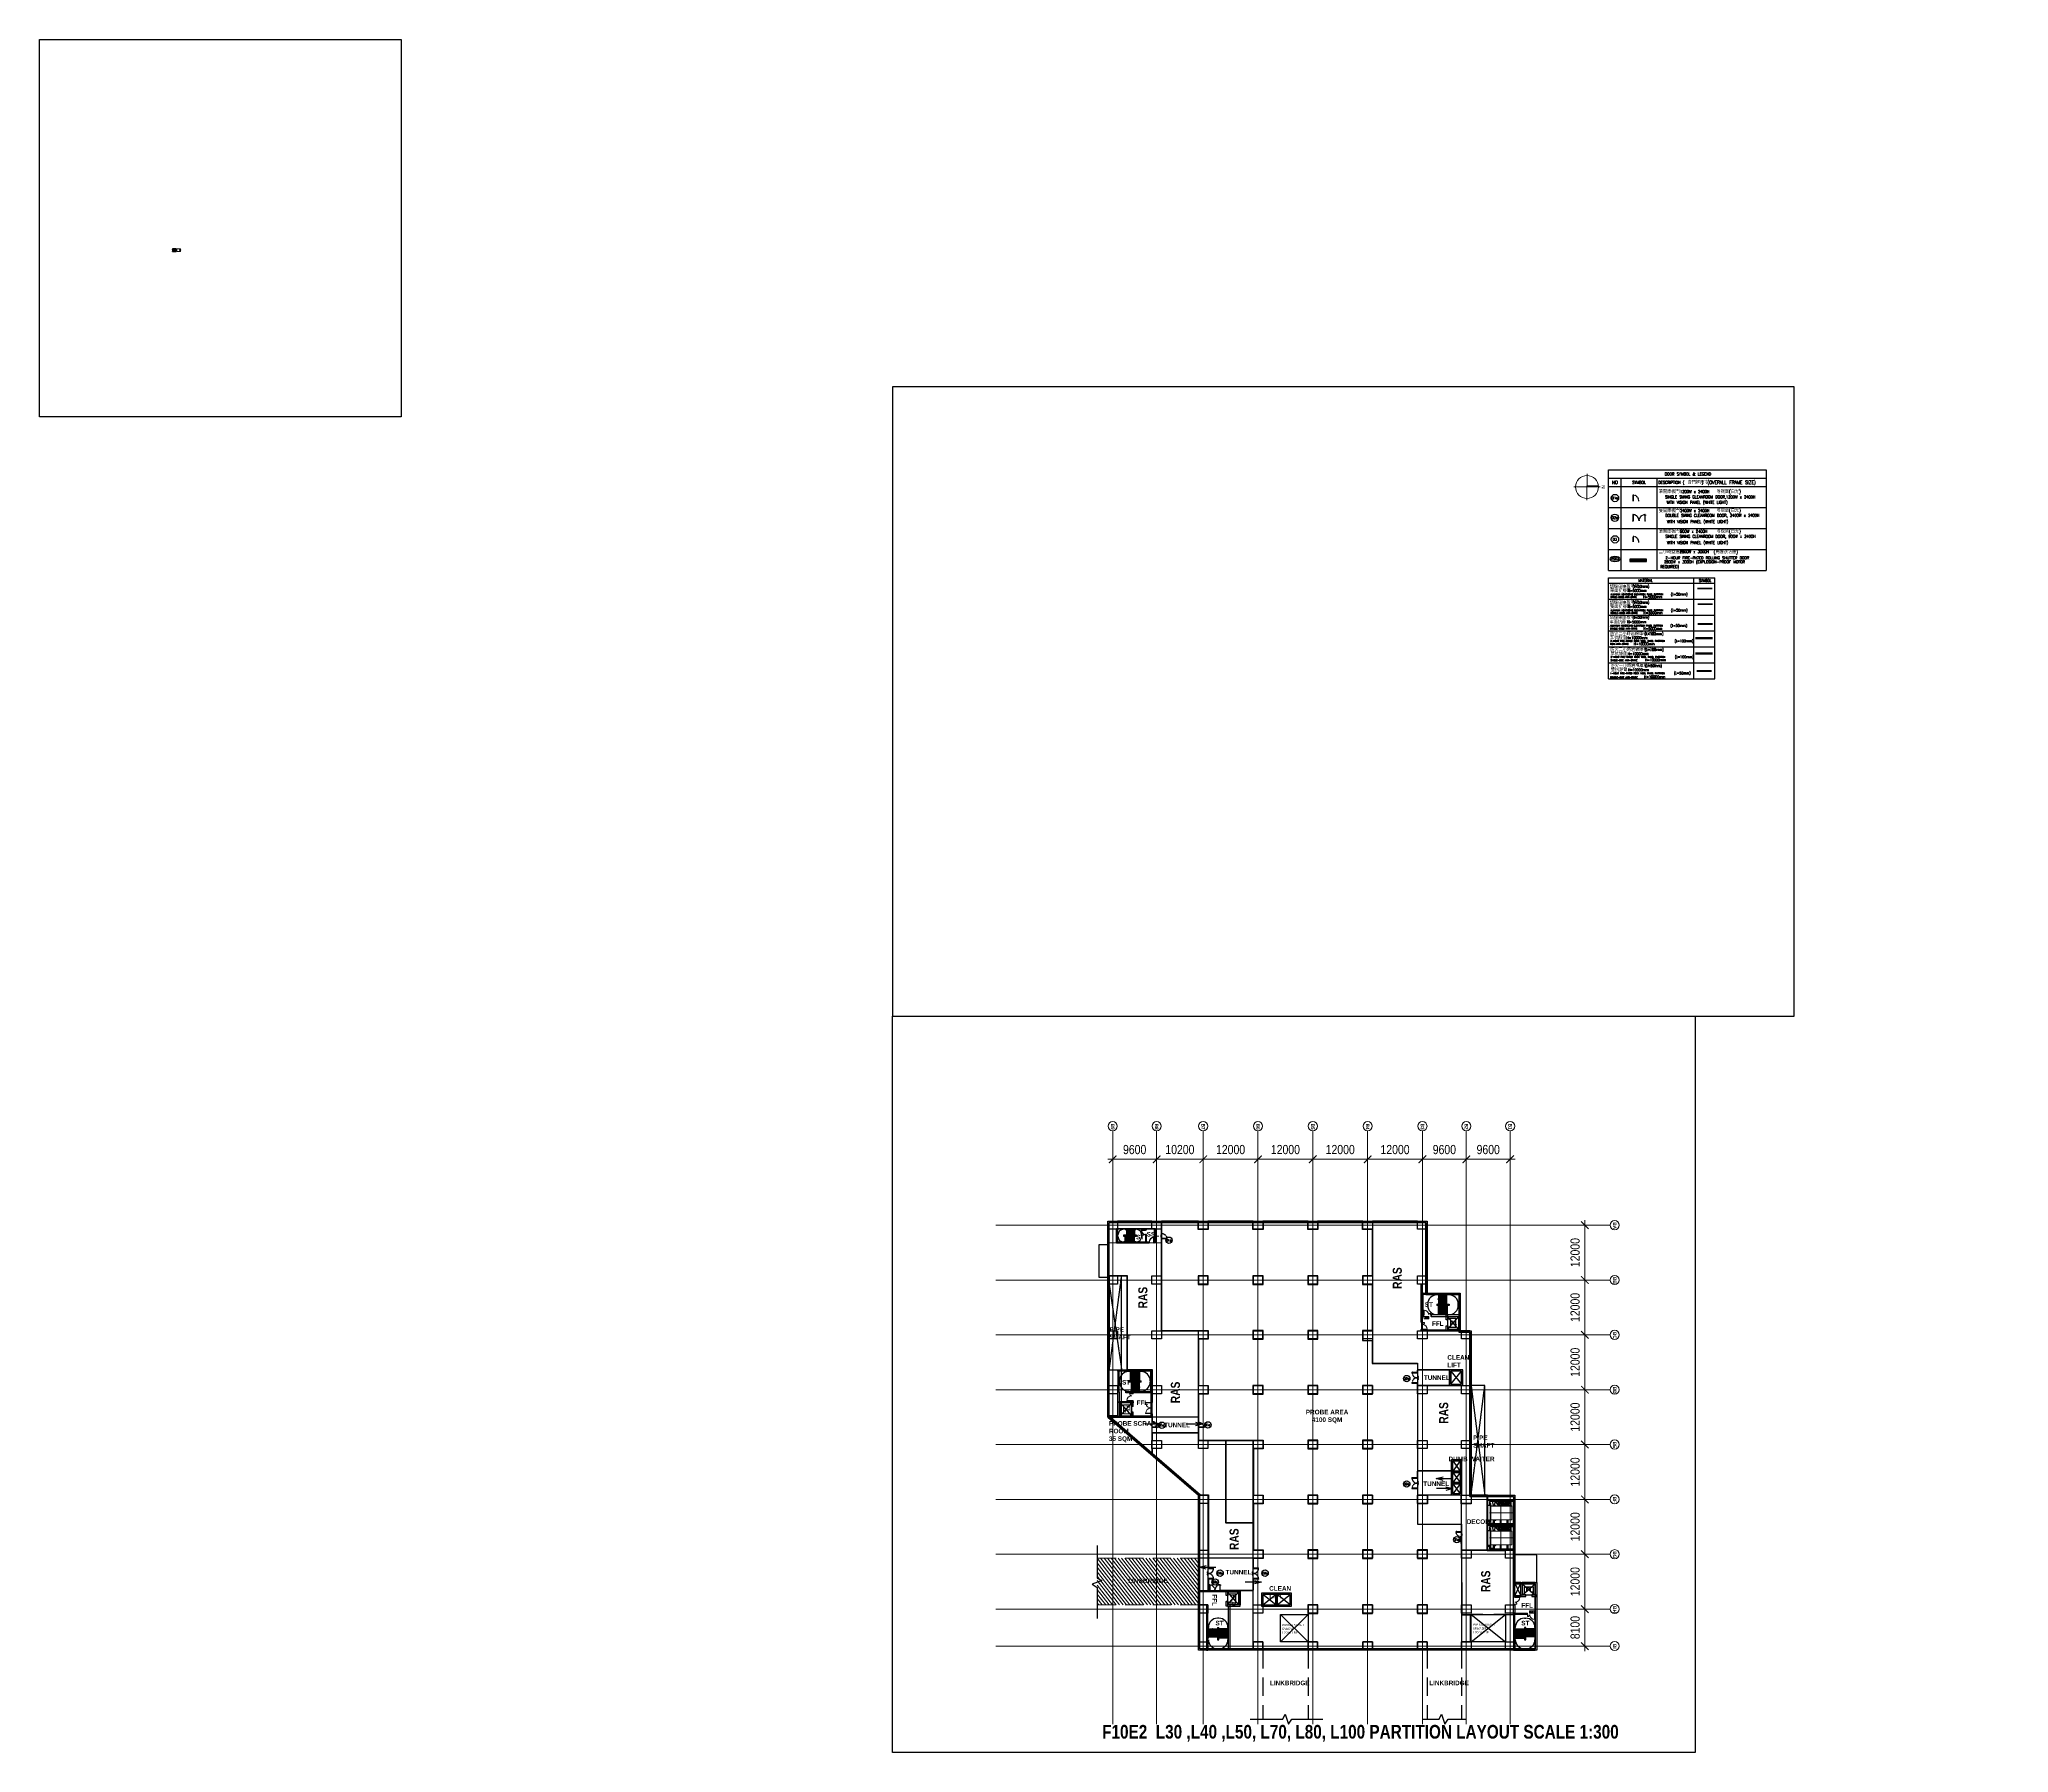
# Model space of a CAD drawing. Extents: x -15449 to 465583, y -1239737 to 53667.
# Drawn here: x -15449 to 415653, y -321211 to 53667 of the extents above; entities outside this region: 1.
import ezdxf
from ezdxf import colors
from ezdxf.entities.mleader import LeaderData, LeaderLine
from ezdxf.enums import TextEntityAlignment as Align
from ezdxf.math import Vec2, Vec3

# ---------------------------------------------------------------- set-up
doc = ezdxf.new("R2010")
doc.units = 0
doc.header["$LTSCALE"] = 8
for name, pattern in [('188K-SM-03-F10-ARCH-PA-Y2257103$0$AP5A-SM-03-F20-ARCH-PA-Y2230801+Y2230803$0$ALL-PA-TXT-Y2221201$0$DASHED', [19.05, 12.7, -6.35]), ('188K-SM-03-F10-ARCH-PA-Y2257103$0$DASHED', [19.05, 12.7, -6.35]), ('HIDDEN', [0.375, 0.25, -0.125]), ('IDA - Grid Line', [3500, 2000, -500, 500, -500]), ('IDA - Hidden 2-1', [750, 500, -250]), ('X-F10A-LAY-S0-00-ASITE-001_EXTG_ROOF$0$HIDDEN2', [0.1875, 0.125, -0.0625]), ('X-F10A-LAY-S0-00-ASITE-001_EXTG_ROOF$0$X-IMFT-ROAD$0$HIDDEN2', [0.1875, 0.125, -0.0625]), ('X-F10A-LAY-S0-00-ASITE-002$0$HIDDEN', [0.375, 0.25, -0.125])]:
    doc.linetypes.add(name, pattern=pattern)
doc.layers.get('0').update_dxf_attribs({"color": 1, "linetype": 'CONTINUOUS'})
doc.layers.get('Defpoints').update_dxf_attribs({"linetype": 'CONTINUOUS'})
for name, color, linetype in [('0-T100单抗岩棉库板H10000', 21, 'CONTINUOUS'), ('0-T100非抗岩棉库板H10000', 1, 'CONTINUOUS'), ('0-T50单抗岩棉库板H10000', 141, 'CONTINUOUS'), ('0-T50单抗铝蜂巢库板H3000', 161, 'CONTINUOUS'), ('0-T50单抗铝蜂巢库板H5000', 3, 'CONTINUOUS'), ('0-T50双抗铝蜂巢库板H5000', 2, 'CONTINUOUS'), ('00-MEP Layout', 7, 'CONTINUOUS'), ('000_CTCI_CSA', 7, 'CONTINUOUS'), ('1', 1, 'CONTINUOUS'), ('188K-SM-03-F10-ARCH-PA-Y2257103$0$K-Door', 4, 'CONTINUOUS'), ('188K-SM-03-F10-ARCH-PA-Y2257103$0$K-TXT', 7, 'CONTINUOUS'), ('2', 2, 'CONTINUOUS'), ('3', 3, 'CONTINUOUS'), ('4', 4, 'CONTINUOUS'), ('5', 5, 'CONTINUOUS'), ('A-_LIFT----_E-', 8, 'CONTINUOUS'), ('A-_WALLSTRU_E-', 7, 'CONTINUOUS'), ('BOR', 1, 'CONTINUOUS'), ('boundary line', 1, 'CONTINUOUS'), ('CTCI', 4, 'CONTINUOUS'), ('DIM', 1, 'CONTINUOUS'), ('eric - building setback', 5, 'CONTINUOUS'), ('frame', 7, 'CONTINUOUS'), ('KEY PLANE', 8, 'CONTINUOUS'), ('NOTE', 2, 'CONTINUOUS'), ('SECTIONS', 3, 'CONTINUOUS'), ('TEXT', 2, 'CONTINUOUS'), ('圖框', 7, 'CONTINUOUS'), ('防火一小时岩棉库板隔间（双抗）H10000', 170, 'CONTINUOUS')]:
    doc.layers.add(name, color=color, linetype=linetype)
for name, color, linetype, lineweight in [('A-_--------_-D0', 7, 'CONTINUOUS', 9), ('A-_--------_A', 7, 'CONTINUOUS', 9), ('A-_ANOTGRID_E', 7, 'CONTINUOUS', 9), ('A-_DOOR----_E', 7, 'CONTINUOUS', 9), ('A-_LIFT----_E', 7, 'CONTINUOUS', 9), ('A-_WALL----_H', 7, 'CONTINUOUS', 9), ('A-ANOT----_D', 7, 'CONTINUOUS', 9), ('G-ANNO-TTLB', 7, 'CONTINUOUS', 9), ('Title Blocks', 255, 'CONTINUOUS', 9), ('X-MMM-NORTH POINT', 241, 'CONTINUOUS', 5)]:
    doc.layers.add(name, color=color, linetype=linetype, lineweight=lineweight)
for name, color, linetype, lineweight, true_color in [('A-_--------_-D0-2', 4, 'CONTINUOUS', 18, 0x00ffff), ('A-_--------_E-', 7, 'CONTINUOUS', 9, 0x00a600), ('A-_RALG----_E1-1', 4, 'CONTINUOUS', 9, 0x00ffff), ('A-_RALG----_E3-1', 4, 'CONTINUOUS', 9, 0x00ffff), ('A-_RALGBAL-_E1-1', 4, 'CONTINUOUS', 9, 0x00ffff)]:
    doc.layers.add(name, color=color, linetype=linetype, lineweight=lineweight, true_color=true_color)
doc.layers.add('A-REV-5', color=7, linetype='CONTINUOUS', true_color=0xff2300)
doc.styles.add('188K-SM-03-F10-ARCH-PA-Y2257103$0$14P7-XFDP10$0$AA-TXT', font='simplex.shx', dxfattribs={"width": 0.8, "bigfont": 'chineset.shx'})
doc.styles.add('188K-SM-03-F10-ARCH-PA-Y2257103$0$AP5A-SM-03-F20-ARCH-PA-Y2230801+Y2230803$0$ALL-PA-TXT-Y2221201$0$Standard', font='txt.shx', dxfattribs={"bigfont": 'chineset.shx'})
doc.styles.add('188K-SM-03-F10-ARCH-PA-Y2257103$0$Standard', font='txt.shx', dxfattribs={"bigfont": 'chineset.shx'})
doc.styles.add('ACADCHN6', font='CTCICHN0.shx', dxfattribs={"bigfont": 'ACADCHN6.shx'})
doc.styles.add('ACADUSER', font='CTCICHN0', dxfattribs={"bigfont": 'ACADUSER'})
doc.styles.add('Arial', font='arial.ttf', dxfattribs={"width": 0.8, "height": 0.25})
doc.styles.add('Arial Narrow', font='ARIALN.TTF', dxfattribs={"height": 0.2})
doc.styles.add('Arial Narrow_1', font='ARIALN.TTF', dxfattribs={"height": 0.18})
doc.styles.add('Arial Narrow_2', font='ARIALN.TTF', dxfattribs={"width": 0.8, "height": 0.22})
doc.styles.add('Arial Narrow_3', font='ARIALN.TTF', dxfattribs={"height": 0.35})
doc.styles.add('Arial Narrow_4', font='ARIALN.TTF', dxfattribs={"height": 0.5})
doc.styles.add('Arial Narrow_5', font='ARIALN.TTF', dxfattribs={"height": 0.25})
doc.styles.add('Arial Narrow_B', font='ARIALNB.TTF', dxfattribs={"height": 750})
doc.styles.add('Arial_4', font='arial.ttf', dxfattribs={"height": 3})
doc.styles.add('CTCIL_A1_DWG$0$ARIAL', font='Arial')
doc.styles.add('MtXpl_aucad_shxacadc', font='aucad.shx', dxfattribs={"bigfont": 'acadchn6.shx'})
doc.styles.add('RAMANS', font='romans.shx', dxfattribs={"bigfont": 'chineset.shx'})
doc.styles.add('ROMANS', font='ROMANS')
doc.styles.add('S1', font='AUCAD', dxfattribs={"width": 0.8, "height": 3})
doc.styles.add('SansSerif', font='sanss___.ttf', dxfattribs={"height": 19.244591})
doc.styles.add('Site Area', font='arial.ttf', dxfattribs={"width": 0.8})
doc.styles.get("Standard").update_dxf_attribs({"font": 'arial.ttf', "width": 0.8})
doc.styles.add('Standard2', font='romans.shx', dxfattribs={"width": 0.8, "bigfont": 'chineset.shx'})
doc.styles.add('WMF-微軟正黑體0', font='Microsoft JhengHei.ttf')
doc.styles.add('X-F10A-LAY-S0-00-ASITE-001_EXTG_ROOF$0$X-IMFT-LAY-S0-00-AARCH-PHASE1R$0$Standard', font='romans.shx', dxfattribs={"width": 0.85})
doc.styles.add('X-F10A-LAY-S0-00-ASITE-001_EXTG_ROOF$0$X-IMFT-ROAD$0$ROMANS', font='romans.shx', dxfattribs={"width": 0.8})
doc.styles.add('X-F10A-LAY-S0-00-ASITE-001_EXTG_ROOF$0$X-MIC-LAY-S10-00-ASITE-001_FOR_JTC$0$ROMANS', font='romans.shx', dxfattribs={"width": 0.8})
doc.styles.add('X-F10A-LAY-S0-00-ASITE-001_EXTG_ROOF$0$X_SITE PLAN$0$X-IMFT-LAY-S0-00-AARCH-015-SITE2$0$X-IMFT-LAY-S0-00-AARCH-PHASE1R$0$X-IMFT-LAY-S0-00-AARCH-001$0$SITE', font='romand.shx')
doc.dimstyles.new('ARCH-2', dxfattribs={"dimscale": 100, "dimtxt": 3, "dimasz": 0.04, "dimexe": 0.02, "dimexo": 0.02, "dimgap": 0.01, "dimtad": 1, "dimdec": 0, "dimlfac": 2, "dimzin": 0, "dimdsep": 46, "dimtxsty": 'S1', "dimblk": 'DOTSMALL', "dimcen": 0.02, "dimdle": 0.02, "dimclrd": 1, "dimclre": 1, "dimclrt": 2, "dimadec": 0, "dimazin": 0, "dimtfac": 1, "dimtdec": 0, "dimtix": 1, "dimtofl": 0, "dimtmove": 1, "dimatfit": 3, "dimfxl": 1, "dimtolj": 1, "dimtzin": 0, "dimlwd": -1, "dimlwe": -1, "dimarcsym": 0})
doc.dimstyles.new('CTCI_ARCHI-5', dxfattribs={"dimtxt": 3, "dimasz": 4, "dimexe": 2, "dimexo": 2, "dimgap": 1, "dimtad": 3, "dimlfac": 5, "dimzin": 9, "dimdsep": 46, "dimtxsty": 'S1', "dimblk": 'DOTSMALL', "dimcen": 0, "dimdle": 2, "dimclrd": 1, "dimclre": 1, "dimclrt": 2, "dimadec": 0, "dimazin": 0, "dimtfac": 1, "dimtmove": 0, "dimatfit": 3, "dimldrblk": 'DOTSMALL', "dimfxl": 1, "dimtolj": 1, "dimtzin": 0, "dimarcsym": 0})
doc.dimstyles.new('CTCI_CVLLEADER', dxfattribs={"dimtxt": 3, "dimasz": 3, "dimexe": 2, "dimexo": 2, "dimgap": 1, "dimtad": 0, "dimtih": 1, "dimtoh": 1, "dimdec": 4, "dimlfac": 100, "dimzin": 0, "dimdsep": 46, "dimtxsty": 'S1', "dimblk": 'DTARROWF', "dimcen": 2, "dimclrd": 1, "dimclre": 1, "dimclrt": 2, "dimadec": 0, "dimazin": 0, "dimtfac": 1, "dimtdec": 4, "dimtofl": 0, "dimtmove": 0, "dimatfit": 3, "dimldrblk": 'DTARROWF', "dimfxl": 1, "dimtolj": 1, "dimtzin": 0, "dimarcsym": 0})
doc.dimstyles.new('IDA_-_Arial_-_2_5mm_-_Black_-_Diagonal', dxfattribs={"dimscale": 304.8, "dimtxt": 639.644359, "dimasz": 0.82021, "dimexe": 0.82021, "dimexo": 0.82021, "dimgap": 0, "dimtad": 1, "dimdec": 0, "dimzin": 0, "dimdsep": 46, "dimtxsty": 'Arial Narrow_2', "dimblk1": 'OBLIQUE', "dimblk2": 'OBLIQUE', "dimsah": 1, "dimcen": 0.09, "dimdle": 0.82021, "dimazin": 0, "dimtfac": 1, "dimtdec": 4, "dimtix": 1, "dimtmove": 0, "dimatfit": 3, "dimfxl": 1, "dimtvp": 1, "dimtolj": 1, "dimtzin": 0, "dimarcsym": 2})
doc.dimstyles.new('probe phase 2', dxfattribs={"dimscale": 1100, "dimtxt": 2000, "dimasz": 1.5, "dimexe": 1, "dimexo": 1, "dimgap": 1, "dimtad": 1, "dimdec": 0, "dimzin": 3, "dimdsep": 46, "dimtxsty": 'Arial Narrow', "dimblk": 'X-F10A-LAY-S0-00-ASITE-002$0$_ArchTick', "dimcen": 0, "dimdle": 1, "dimclrd": 256, "dimclre": 256, "dimclrt": 256, "dimadec": 0, "dimazin": 0, "dimtfac": 0.5, "dimtdec": 0, "dimtix": 1, "dimtmove": 2, "dimatfit": 3, "dimfxl": 1, "dimtolj": 1, "dimtzin": 15, "dimlwd": -1, "dimlwe": -1, "dimarcsym": 0})
pattern_1 = [(37.5, (13829.9905, 7037.7222), (-0.0800016, 2.447066), [0, -1.9304, 0, -2.159, 0, -2.06375]), (7.5, (13829.9905, 7037.7222), (2.247616, 3.584126), [0, -1.0414, 0, -1.7399, 0, -0.66675]), (327.5, (13828.4284, 7037.7222), (3.954962, 0.007186), [0, -0.635, 0, -2.286, 0, -2.9845]), (317.5, (13828.4284, 7037.7222), (3.817782, 1.114647), [0, -0.3175, 0, -1.4986, 0, -1.7145])]
pattern_2 = [(141.885202, (442159.32, -705721.31), (-61.72391, -78.677564), [])]
pattern_3 = [(135, (53233.617, -74279.768), (-8.83886, -8.8388), [])]
pattern_4 = [(44.999975, (-22981930.2, -2451526), (-2295.5562, 2295.5582), [])]

# ---------------------------------------------------------------- blocks, each defined once
blk = doc.blocks.new('IDA - North Point _ Scale Bar - North Point Only-9867521-PH1 LEVEL 3 - PROBE')
at = {"layer": 'A-_--------_A'}
h = blk.add_hatch(color=256, dxfattribs=at)
edge = h.paths.add_edge_path()
edge.add_line((-0.5, 0.9), (8.3, 5.6))
edge.add_arc((0, 0), 10, 28.24, 33.9792, ccw=False)
edge.add_line((8.8, 4.7), (0, 0))
edge.add_line((0, 0), (-0.5, 0.9))
for p, q in [((10.1, 5.4), (-10.1, -5.4)), ((-5.4, 10.1), (5.4, -10.1)), ((8.3, 5.6), (-0.5, 0.9)), ((-0.5, 0.9), (0, 0)), ((0, 0), (8.8, 4.7))]:
    blk.add_line(p, q, dxfattribs=at)
blk.add_circle((0, 0), 10, dxfattribs=at)
blk.add_arc((0, 0), 10, 28.24, 33.9792, dxfattribs=at)
at = {"layer": 'A-_--------_A', "insert": (13.1, 8.8), "char_height": 3, "width": 3.046, "attachment_point": 1, "rotation": 298.24, "style": 'Arial Narrow'}
blk.add_mtext('N', dxfattribs=at)
blk = doc.blocks.new('DTARROWF')
at = {"color": 0, "const_width": 0.5}
blk.add_lwpolyline([(-0.25, 0, 1), (0.25, 0, 1)], format="xyb", close=True, dxfattribs=at)
blk = doc.blocks.new('darrow9')
at = {"color": 2, "const_width": 0.5}
blk.add_lwpolyline([(-0.25, 0, 1), (0.25, 0, 1)], format="xyb", close=True, dxfattribs=at)
blk = doc.blocks.new('*X307')
at = {"color": 0}
for p, q in [((703, 493), (710, 499)), ((703, 494), (709, 499)), ((703, 495), (708, 499)), ((703, 495), (707, 499)), ((703, 497), (705, 499)), ((703, 498), (704, 499)), ((703, 499), (703, 499)), ((710, 492), (703, 499)), ((703, 496), (705, 498)), ((709, 492), (703, 498)), ((709, 492), (703, 497)), ((708, 492), (703, 496)), ((707, 491), (703, 495)), ((706, 491), (703, 494)), ((705, 492), (703, 494)), ((703, 492), (703, 493)), ((704, 492), (710, 499)), ((705, 498), (704, 499)), ((704, 492), (711, 498)), ((705, 498), (706, 499)), ((711, 493), (705, 499)), ((705, 499), (705, 499)), ((710, 493), (705, 498)), ((705, 492), (711, 497)), ((711, 494), (706, 499)), ((706, 499), (706, 499)), ((711, 495), (706, 499)), ((706, 492), (711, 497)), ((706, 491), (711, 496)), ((711, 496), (707, 499)), ((707, 491), (711, 495)), ((711, 497), (708, 499)), ((708, 492), (711, 494)), ((711, 498), (709, 499)), ((711, 499), (710, 499)), ((710, 492), (711, 493))]:
    blk.add_line(p, q, dxfattribs=at)
blk = doc.blocks.new('HFDOTF')
at = {"color": 0, "const_width": 0.5}
blk.add_lwpolyline([(0, 0.25, 1), (0, -0.25, 1)], format="xyb", dxfattribs=at)
blk = doc.blocks.new('DARROW1')
at = {"layer": '1', "color": 2}
blk.add_solid([(-3, -0.5), (-3, 0.5), (0, 0)], dxfattribs=at)
blk = doc.blocks.new('_DotSmall')
at = {"color": 0, "linetype": 'ByBlock', "const_width": 0.5}
blk.add_lwpolyline([(-0.0625, 0, 1), (0.0625, 0, 1)], format="xyb", close=True, dxfattribs=at)
blk = doc.blocks.new('*D314')
at = {"layer": '1', "color": 1, "transparency": 16777216}
for p, q in [((14129, 7713), (14157, 7713)), ((14129, 7710), (14157, 7710)), ((14155, 7713), (14155, 7717)), ((14155, 7710), (14155, 7706))]:
    blk.add_line(p, q, dxfattribs=at)
at = {"layer": 'Defpoints', "color": 0, "transparency": 16777216}
for p in [(14127, 7713), (14127, 7710), (14155, 7713)]:
    blk.add_point(p, dxfattribs=at)
at = {"layer": '1', "color": 1, "transparency": 16777216, "xscale": 4, "yscale": 4, "zscale": 4}
for p, rotation in [((14155, 7713), 270), ((14155, 7710), 90)]:
    blk.add_blockref('_DotSmall', p, dxfattribs=dict(at, rotation=rotation))
at = {"layer": '1', "color": 2, "transparency": 16777216, "insert": (14153, 7712), "char_height": 3, "attachment_point": 5, "rotation": 90, "style": 'S1'}
blk.add_mtext('\\A1;5', dxfattribs=at)
blk = doc.blocks.new('*D315')
at = {"layer": '1', "color": 1, "transparency": 16777216}
for p, q in [((14129, 7720), (14157, 7720)), ((14129, 7713), (14157, 7713)), ((14155, 7711), (14155, 7722))]:
    blk.add_line(p, q, dxfattribs=at)
at = {"layer": 'Defpoints', "color": 0, "transparency": 16777216}
for p in [(14127, 7720), (14127, 7713), (14155, 7720)]:
    blk.add_point(p, dxfattribs=at)
at = {"layer": '1', "color": 1, "transparency": 16777216, "xscale": 4, "yscale": 4, "zscale": 4}
for p, rotation in [((14155, 7720), 90), ((14155, 7713), 270)]:
    blk.add_blockref('_DotSmall', p, dxfattribs=dict(at, rotation=rotation))
at = {"layer": '1', "color": 2, "transparency": 16777216, "insert": (14153, 7717), "char_height": 3, "attachment_point": 5, "rotation": 90, "style": 'S1'}
blk.add_mtext('\\A1;15', dxfattribs=at)
blk = doc.blocks.new('_Dot')
at = {"color": 0, "linetype": 'ByBlock', "lineweight": -2}
blk.add_line((-0.5, 0), (-1, 0), dxfattribs=at)
at = {"color": 0, "linetype": 'ByBlock', "const_width": 0.5}
blk.add_lwpolyline([(-0.25, 0, 1), (0.25, 0, 1)], format="xyb", close=True, dxfattribs=at)
blk = doc.blocks.new('*D316')
at = {"layer": '1', "color": 1, "lineweight": -2, "transparency": 16777216}
for p, q in [((13790, 7705), (13779, 7705)), ((13788, 7704), (13779, 7704)), ((13781, 7705), (13781, 7709)), ((13781, 7704), (13781, 7705)), ((13781, 7704), (13781, 7700))]:
    blk.add_line(p, q, dxfattribs=at)
at = {"layer": 'Defpoints', "color": 0, "transparency": 16777216}
for p in [(13781, 7705), (13790, 7704), (13792, 7705)]:
    blk.add_point(p, dxfattribs=at)
at = {"layer": '1', "color": 1, "lineweight": -2, "transparency": 16777216, "xscale": 4, "yscale": 4, "zscale": 4}
for p, rotation in [((13781, 7705), 270), ((13781, 7704), 90)]:
    blk.add_blockref('_DotSmall', p, dxfattribs=dict(at, rotation=rotation))
at = {"layer": '1', "color": 2, "transparency": 16777216, "insert": (13778, 7705), "char_height": 3, "attachment_point": 5, "rotation": 90, "style": 'S1'}
blk.add_mtext('\\A1;5', dxfattribs=at)
blk = doc.blocks.new('*D317')
at = {"layer": '1', "color": 1, "lineweight": -2, "transparency": 16777216}
for p, q in [((13807, 7517), (13788, 7517)), ((13802, 7515), (13788, 7515)), ((13790, 7519), (13790, 7513))]:
    blk.add_line(p, q, dxfattribs=at)
at = {"layer": 'Defpoints', "color": 0, "transparency": 16777216}
for p in [(13790, 7515), (13804, 7515), (13809, 7517)]:
    blk.add_point(p, dxfattribs=at)
at = {"layer": '1', "color": 1, "lineweight": -2, "transparency": 16777216, "xscale": 4, "yscale": 4, "zscale": 4}
for p, rotation in [((13790, 7517), 90), ((13790, 7515), 270)]:
    blk.add_blockref('_DotSmall', p, dxfattribs=dict(at, rotation=rotation))
at = {"layer": '1', "color": 2, "transparency": 16777216, "insert": (13787, 7516), "char_height": 3, "attachment_point": 5, "rotation": 90, "style": 'S1'}
blk.add_mtext('\\A1;10', dxfattribs=at)
blk = doc.blocks.new('*D318')
at = {"layer": '1', "color": 1, "lineweight": -2, "transparency": 16777216}
for p, q in [((13822, 7705), (13837, 7705)), ((13822, 7702), (13837, 7702)), ((13835, 7700), (13835, 7707))]:
    blk.add_line(p, q, dxfattribs=at)
at = {"layer": 'Defpoints', "color": 0, "transparency": 16777216}
for p in [(13820, 7705), (13820, 7702), (13835, 7705)]:
    blk.add_point(p, dxfattribs=at)
at = {"layer": '1', "color": 1, "lineweight": -2, "transparency": 16777216, "xscale": 4, "yscale": 4, "zscale": 4}
for p, rotation in [((13835, 7705), 90), ((13835, 7702), 270)]:
    blk.add_blockref('_DotSmall', p, dxfattribs=dict(at, rotation=rotation))
at = {"layer": '1', "color": 2, "transparency": 16777216, "insert": (13832, 7704), "char_height": 3, "width": 19.66, "attachment_point": 5, "rotation": 90, "style": 'S1'}
blk.add_mtext('\\A1;15', dxfattribs=at)
blk = doc.blocks.new('*D319')
at = {"layer": '1', "color": 1, "lineweight": -2, "transparency": 16777216}
for p, q in [((13822, 7702), (13846, 7702)), ((13822, 7698), (13846, 7698)), ((13844, 7704), (13844, 7696))]:
    blk.add_line(p, q, dxfattribs=at)
at = {"layer": 'Defpoints', "color": 0, "transparency": 16777216}
for p in [(13820, 7702), (13820, 7698), (13844, 7698)]:
    blk.add_point(p, dxfattribs=at)
at = {"layer": '1', "color": 1, "lineweight": -2, "transparency": 16777216, "xscale": 4, "yscale": 4, "zscale": 4}
for p, rotation in [((13844, 7702), 90), ((13844, 7698), 270)]:
    blk.add_blockref('_DotSmall', p, dxfattribs=dict(at, rotation=rotation))
at = {"layer": '1', "color": 2, "transparency": 16777216, "insert": (13841, 7700), "char_height": 3, "width": 10.77, "attachment_point": 5, "rotation": 90, "style": 'S1'}
blk.add_mtext('\\A1;{\\fPMingLiU|b0|i0|c136|p18; }', dxfattribs=at)
blk = doc.blocks.new('*D320')
at = {"layer": '1', "color": 1, "lineweight": -2, "transparency": 16777216}
for p, q in [((13820, 7698), (13837, 7698)), ((13820, 7696), (13837, 7696)), ((13835, 7698), (13835, 7694)), ((13835, 7696), (13835, 7687))]:
    blk.add_line(p, q, dxfattribs=at)
at = {"layer": 'Defpoints', "color": 0, "transparency": 16777216}
for p in [(13818, 7698), (13818, 7696), (13835, 7698)]:
    blk.add_point(p, dxfattribs=at)
at = {"layer": '1', "color": 1, "lineweight": -2, "transparency": 16777216, "xscale": 4, "yscale": 4, "zscale": 4}
for p, rotation in [((13835, 7698), 90), ((13835, 7696), 270)]:
    blk.add_blockref('_DotSmall', p, dxfattribs=dict(at, rotation=rotation))
at = {"layer": '1', "color": 2, "transparency": 16777216, "insert": (13832, 7689), "char_height": 3, "attachment_point": 5, "rotation": 90, "style": 'S1'}
blk.add_mtext('\\A1;10', dxfattribs=at)
blk = doc.blocks.new('*D321')
at = {"layer": '1', "color": 1, "lineweight": -2, "transparency": 16777216}
for p, q in [((14346, 7520), (14335, 7520)), ((14346, 7517), (14335, 7517)), ((14337, 7515), (14337, 7522))]:
    blk.add_line(p, q, dxfattribs=at)
at = {"layer": 'Defpoints', "color": 0, "transparency": 16777216}
for p in [(14337, 7520), (14348, 7520), (14348, 7517)]:
    blk.add_point(p, dxfattribs=at)
at = {"layer": '1', "color": 1, "lineweight": -2, "transparency": 16777216, "xscale": 4, "yscale": 4, "zscale": 4}
for p, rotation in [((14337, 7520), 90), ((14337, 7517), 270)]:
    blk.add_blockref('_DotSmall', p, dxfattribs=dict(at, rotation=rotation))
at = {"layer": '1', "color": 2, "transparency": 16777216, "insert": (14334, 7519), "char_height": 3, "attachment_point": 5, "rotation": 90, "style": 'S1'}
blk.add_mtext('\\A1;15', dxfattribs=at)
blk = doc.blocks.new('*D322')
at = {"layer": '1', "color": 1, "lineweight": -2, "transparency": 16777216}
for p, q in [((14066, 7520), (14054, 7520)), ((14066, 7519), (14054, 7519)), ((14056, 7520), (14056, 7524)), ((14056, 7519), (14056, 7520)), ((14056, 7519), (14056, 7515))]:
    blk.add_line(p, q, dxfattribs=at)
at = {"layer": 'Defpoints', "color": 0, "transparency": 16777216}
for p in [(14056, 7520), (14068, 7520), (14068, 7519)]:
    blk.add_point(p, dxfattribs=at)
at = {"layer": '1', "color": 1, "lineweight": -2, "transparency": 16777216, "xscale": 4, "yscale": 4, "zscale": 4}
for p, rotation in [((14056, 7520), 270), ((14056, 7519), 90)]:
    blk.add_blockref('_DotSmall', p, dxfattribs=dict(at, rotation=rotation))
at = {"layer": '1', "color": 2, "transparency": 16777216, "insert": (14054, 7519), "char_height": 3, "attachment_point": 5, "rotation": 90, "style": 'S1'}
blk.add_mtext('\\A1;5', dxfattribs=at)
blk = doc.blocks.new('*D323')
at = {"layer": '1', "color": 1, "lineweight": -2, "transparency": 16777216}
for p, q in [((14098, 7520), (14112, 7520)), ((14098, 7517), (14112, 7517)), ((14110, 7522), (14110, 7515))]:
    blk.add_line(p, q, dxfattribs=at)
at = {"layer": 'Defpoints', "color": 0, "transparency": 16777216}
for p in [(14096, 7520), (14096, 7517), (14110, 7517)]:
    blk.add_point(p, dxfattribs=at)
at = {"layer": '1', "color": 1, "lineweight": -2, "transparency": 16777216, "xscale": 4, "yscale": 4, "zscale": 4}
for p, rotation in [((14110, 7520), 90), ((14110, 7517), 270)]:
    blk.add_blockref('_DotSmall', p, dxfattribs=dict(at, rotation=rotation))
at = {"layer": '1', "color": 2, "transparency": 16777216, "insert": (14107, 7518), "char_height": 3, "attachment_point": 5, "rotation": 90, "style": 'S1'}
blk.add_mtext('\\A1;15', dxfattribs=at)
blk = doc.blocks.new('*D324')
at = {"layer": '1', "color": 1, "lineweight": -2, "transparency": 16777216}
for p, q in [((14098, 7517), (14121, 7517)), ((14098, 7513), (14121, 7513)), ((14119, 7519), (14119, 7511))]:
    blk.add_line(p, q, dxfattribs=at)
at = {"layer": 'Defpoints', "color": 0, "transparency": 16777216}
for p in [(14096, 7517), (14096, 7513), (14119, 7513)]:
    blk.add_point(p, dxfattribs=at)
at = {"layer": '1', "color": 1, "lineweight": -2, "transparency": 16777216, "xscale": 4, "yscale": 4, "zscale": 4}
for p, rotation in [((14119, 7517), 90), ((14119, 7513), 270)]:
    blk.add_blockref('_DotSmall', p, dxfattribs=dict(at, rotation=rotation))
at = {"layer": '1', "color": 2, "transparency": 16777216, "insert": (14116, 7515), "char_height": 3, "attachment_point": 5, "rotation": 90, "style": 'S1'}
blk.add_mtext('\\A1;  ', dxfattribs=at)
blk = doc.blocks.new('CTCIL_A1_DWG')
at = {"layer": '圖框'}
h = blk.add_hatch(color=256, dxfattribs=at)
h.paths.add_polyline_path([(708, 155), (705, 155), (705, 152)])
h.paths.add_polyline_path([(705, 152), (705, 150), (708, 150)])
at = {"linetype": 'Continuous', "lineweight": 25}
for p, q in [((840, 593), (0, 593)), ((0, 593), (0, 1)), ((0, 1), (840, 1)), ((8, 490), (3, 490)), ((8, 384), (3, 384)), ((8, 278), (3, 278)), ((8, 173), (3, 173)), ((8, 67), (3, 67)), ((833, 585), (8, 585)), ((8, 585), (8, 9)), ((8, 9), (699, 9)), ((70, 585), (70, 591)), ((71, 3), (71, 9)), ((181, 585), (181, 591)), ((181, 3), (181, 9)), ((292, 585), (292, 591)), ((292, 3), (292, 9)), ((402, 585), (402, 591)), ((402, 3), (402, 9)), ((513, 585), (513, 591)), ((513, 3), (513, 9)), ((540, 38), (540, 68)), ((540, 68), (699, 68)), ((540, 61), (699, 61)), ((540, 53), (699, 53)), ((540, 46), (699, 46)), ((540, 38), (699, 38)), ((540, 9), (540, 38)), ((540, 31), (699, 31)), ((543, 43), (542, 43)), ((543, 42), (542, 41)), ((543, 43), (544, 44)), ((544, 43), (543, 43)), ((543, 42), (543, 43)), ((543, 40), (543, 41)), ((543, 41), (544, 41)), ((544, 42), (544, 43)), ((544, 43), (545, 43)), ((544, 41), (544, 42)), ((544, 42), (544, 41)), ((544, 41), (545, 40)), ((545, 43), (545, 43)), ((546, 44), (547, 44)), ((546, 43), (546, 44)), ((546, 44), (546, 44)), ((547, 43), (546, 43)), ((546, 43), (547, 43)), ((546, 42), (546, 42)), ((546, 42), (546, 42)), ((546, 42), (547, 42)), ((547, 42), (546, 42)), ((546, 41), (547, 42)), ((547, 41), (546, 41)), ((546, 40), (546, 41)), ((547, 40), (546, 41)), ((546, 40), (546, 40)), ((546, 40), (547, 40)), ((547, 43), (547, 44)), ((547, 44), (547, 43)), ((547, 42), (547, 43)), ((547, 43), (547, 43)), ((547, 43), (548, 43)), ((547, 42), (547, 42)), ((547, 42), (547, 42)), ((547, 40), (547, 41)), ((548, 41), (547, 41)), ((547, 40), (547, 40)), ((548, 36), (547, 36)), ((548, 34), (547, 34)), ((547, 33), (548, 33)), ((548, 43), (548, 44)), ((549, 43), (548, 43)), ((548, 43), (548, 42)), ((548, 43), (548, 43)), ((548, 41), (549, 42)), ((548, 42), (548, 41)), ((548, 40), (548, 41)), ((548, 41), (549, 40)), ((548, 36), (549, 36)), ((548, 34), (548, 35)), ((548, 35), (549, 35)), ((549, 35), (548, 35)), ((549, 34), (548, 34)), ((550, 34), (548, 34)), ((548, 33), (549, 33)), ((548, 33), (548, 33)), ((549, 42), (549, 43)), ((549, 35), (549, 36)), ((549, 36), (550, 36)), ((549, 35), (550, 35)), ((550, 35), (549, 35)), ((549, 34), (549, 35)), ((550, 34), (549, 34)), ((549, 32), (549, 34)), ((549, 33), (550, 33)), ((549, 33), (549, 32)), ((549, 32), (549, 32)), ((550, 35), (550, 34)), ((550, 33), (550, 34)), ((550, 34), (550, 34)), ((552, 34), (550, 34)), ((551, 38), (551, 68)), ((551, 35), (551, 36)), ((551, 36), (552, 36)), ((551, 35), (552, 36)), ((551, 34), (552, 35)), ((552, 35), (551, 35)), ((551, 35), (551, 35)), ((552, 35), (551, 35)), ((551, 33), (552, 34)), ((551, 34), (551, 34)), ((551, 32), (551, 33)), ((552, 36), (553, 36)), ((552, 36), (552, 36)), ((552, 35), (553, 35)), ((553, 35), (552, 35)), ((553, 34), (552, 35)), ((552, 34), (553, 33)), ((553, 34), (552, 34)), ((552, 34), (552, 33)), ((552, 33), (552, 32)), ((553, 36), (553, 36)), ((554, 36), (553, 35)), ((553, 35), (553, 35)), ((553, 34), (553, 34)), ((553, 33), (553, 32)), ((555, 36), (554, 36)), ((554, 36), (554, 35)), ((555, 34), (554, 34)), ((554, 34), (554, 33)), ((554, 34), (555, 34)), ((554, 33), (555, 33)), ((555, 35), (555, 36)), ((555, 36), (555, 36)), ((555, 36), (555, 36)), ((555, 33), (555, 34)), ((555, 34), (556, 34)), ((556, 35), (556, 36)), ((556, 36), (557, 36)), ((556, 35), (557, 35)), ((556, 34), (556, 35)), ((556, 34), (556, 35)), ((557, 34), (556, 34)), ((556, 34), (556, 32)), ((556, 33), (557, 33)), ((556, 33), (556, 33)), ((557, 35), (557, 36)), ((557, 34), (557, 35)), ((557, 35), (558, 35)), ((557, 33), (557, 34)), ((558, 35), (558, 36)), ((558, 34), (558, 35)), ((558, 35), (559, 35)), ((558, 32), (558, 34)), ((560, 34), (558, 34)), ((558, 32), (559, 33)), ((559, 35), (559, 36)), ((559, 33), (559, 34)), ((560, 32), (559, 33)), ((560, 36), (560, 35)), ((560, 35), (560, 35)), ((560, 33), (560, 35)), ((560, 34), (560, 34)), ((560, 32), (560, 33)), ((568, 44), (567, 44)), ((567, 44), (567, 42)), ((568, 43), (567, 43)), ((567, 43), (568, 43)), ((567, 42), (567, 42)), ((567, 42), (568, 42)), ((568, 42), (567, 41)), ((567, 40), (568, 40)), ((567, 38), (567, 9)), ((568, 44), (569, 44)), ((570, 43), (568, 43)), ((568, 43), (570, 43)), ((568, 41), (569, 42)), ((568, 42), (570, 42)), ((568, 42), (568, 41)), ((568, 40), (568, 41)), ((568, 41), (568, 41)), ((568, 41), (569, 40)), ((569, 42), (569, 44)), ((569, 44), (569, 44)), ((569, 44), (570, 44)), ((569, 40), (570, 40)), ((570, 42), (570, 44)), ((570, 43), (570, 43)), ((570, 43), (570, 43)), ((570, 42), (570, 42)), ((570, 42), (570, 42)), ((573, 34), (574, 35)), ((574, 35), (574, 36)), ((574, 34), (574, 35)), ((574, 33), (574, 34)), ((574, 32), (574, 33)), ((574, 32), (575, 33)), ((575, 36), (576, 36)), ((575, 35), (575, 34)), ((576, 35), (575, 35)), ((575, 34), (576, 35)), ((575, 34), (576, 34)), ((575, 33), (575, 34)), ((575, 34), (575, 33)), ((575, 33), (576, 33)), ((576, 36), (577, 36)), ((576, 36), (576, 35)), ((576, 34), (576, 35)), ((576, 35), (576, 35)), ((576, 35), (576, 35)), ((576, 34), (576, 34)), ((576, 33), (577, 32)), ((577, 35), (577, 36)), ((577, 36), (579, 36)), ((577, 34), (577, 35)), ((579, 35), (577, 35)), ((577, 33), (577, 34)), ((577, 34), (579, 34)), ((577, 32), (577, 33)), ((579, 36), (580, 36)), ((579, 35), (579, 36)), ((579, 34), (579, 35)), ((580, 35), (579, 35)), ((579, 33), (579, 34)), ((579, 34), (580, 34)), ((580, 32), (579, 33)), ((580, 36), (580, 36)), ((580, 36), (580, 35)), ((580, 36), (580, 36)), ((581, 36), (580, 36)), ((580, 35), (580, 34)), ((580, 35), (580, 35)), ((580, 35), (581, 35)), ((580, 34), (580, 32)), ((580, 34), (580, 34)), ((581, 35), (582, 36)), ((581, 36), (581, 35)), ((581, 36), (581, 36)), ((581, 36), (582, 36)), ((581, 35), (582, 35)), ((582, 34), (581, 34)), ((581, 34), (581, 33)), ((581, 33), (582, 33)), ((583, 44), (582, 44)), ((582, 41), (582, 42)), ((582, 42), (583, 42)), ((582, 40), (582, 41)), ((583, 41), (582, 40)), ((582, 35), (582, 36)), ((582, 36), (583, 36)), ((583, 35), (582, 35)), ((582, 34), (582, 35)), ((582, 33), (582, 34)), ((582, 34), (582, 32)), ((583, 33), (582, 33)), ((583, 43), (583, 44)), ((583, 44), (583, 44)), ((583, 42), (583, 43)), ((583, 43), (584, 43)), ((583, 40), (584, 41)), ((583, 35), (583, 36)), ((583, 36), (583, 36)), ((583, 34), (583, 35)), ((583, 34), (584, 35)), ((583, 33), (583, 34)), ((583, 33), (583, 33)), ((584, 43), (584, 44)), ((584, 44), (584, 44)), ((584, 43), (585, 43)), ((584, 43), (584, 42)), ((584, 41), (585, 42)), ((584, 42), (585, 41)), ((584, 35), (584, 36)), ((584, 36), (584, 36)), ((584, 34), (584, 35)), ((584, 32), (584, 34)), ((585, 43), (585, 43)), ((585, 42), (585, 43)), ((585, 41), (585, 40)), ((585, 35), (585, 36)), ((585, 35), (585, 35)), ((585, 33), (585, 35)), ((586, 35), (585, 35)), ((585, 32), (585, 33)), ((586, 36), (586, 36)), ((586, 36), (587, 35)), ((586, 34), (586, 35)), ((586, 35), (586, 35)), ((586, 32), (586, 34)), ((586, 32), (586, 33)), ((593, 38), (593, 9)), ((597, 42), (597, 44)), ((597, 43), (598, 43)), ((597, 41), (597, 42)), ((597, 40), (597, 41)), ((599, 44), (598, 44)), ((598, 43), (600, 43)), ((598, 43), (599, 42)), ((598, 42), (599, 43)), ((598, 41), (598, 42)), ((598, 42), (598, 42)), ((599, 43), (599, 44)), ((599, 42), (600, 41)), ((600, 40), (599, 40)), ((600, 44), (600, 43)), ((600, 43), (600, 43)), ((600, 43), (600, 41)), ((600, 41), (600, 40)), ((600, 35), (600, 36)), ((600, 36), (601, 36)), ((601, 35), (600, 35)), ((600, 33), (601, 34)), ((602, 33), (600, 34)), ((600, 33), (601, 33)), ((601, 36), (602, 36)), ((601, 36), (601, 36)), ((602, 35), (601, 35)), ((601, 34), (601, 35)), ((601, 33), (602, 34)), ((601, 33), (601, 33)), ((602, 36), (603, 36)), ((602, 34), (602, 35)), ((603, 35), (602, 35)), ((603, 33), (602, 33)), ((603, 36), (603, 35)), ((603, 36), (604, 36)), ((604, 35), (603, 35)), ((603, 33), (604, 34)), ((604, 35), (604, 36)), ((604, 36), (604, 36)), ((604, 36), (606, 36)), ((605, 36), (604, 36)), ((605, 35), (604, 35)), ((604, 34), (604, 35)), ((604, 33), (605, 34)), ((604, 33), (604, 34)), ((604, 33), (605, 33)), ((606, 36), (605, 36)), ((605, 36), (605, 36)), ((605, 34), (605, 35)), ((605, 35), (605, 35)), ((605, 35), (606, 35)), ((606, 35), (605, 35)), ((605, 34), (605, 33)), ((606, 34), (605, 34)), ((605, 34), (606, 33)), ((605, 34), (605, 34)), ((606, 36), (606, 36)), ((606, 36), (606, 36)), ((606, 36), (606, 36)), ((606, 35), (606, 34)), ((606, 33), (606, 34)), ((606, 34), (606, 34)), ((606, 33), (606, 33)), ((608, 36), (607, 36)), ((607, 36), (607, 35)), ((607, 36), (607, 36)), ((607, 35), (608, 35)), ((608, 34), (607, 34)), ((607, 34), (607, 33)), ((607, 33), (608, 33)), ((608, 35), (608, 36)), ((608, 36), (608, 36)), ((608, 35), (608, 35)), ((608, 33), (608, 34)), ((609, 35), (609, 36)), ((609, 36), (610, 36)), ((609, 35), (609, 36)), ((609, 36), (610, 36)), ((609, 34), (609, 35)), ((609, 35), (609, 35)), ((609, 34), (609, 35)), ((609, 33), (609, 34)), ((609, 34), (609, 32)), ((609, 33), (609, 33)), ((609, 33), (609, 33)), ((610, 35), (610, 36)), ((610, 36), (611, 36)), ((610, 34), (610, 35)), ((610, 34), (610, 35)), ((610, 33), (610, 34)), ((611, 35), (612, 36)), ((611, 35), (611, 35)), ((611, 33), (612, 35)), ((612, 35), (611, 35)), ((611, 33), (611, 33)), ((613, 44), (612, 44)), ((612, 44), (612, 43)), ((612, 42), (613, 43)), ((612, 41), (613, 41)), ((612, 36), (613, 36)), ((612, 35), (613, 35)), ((612, 32), (613, 34)), ((612, 32), (612, 33)), ((615, 44), (613, 44)), ((613, 42), (614, 43)), ((613, 43), (613, 43)), ((613, 41), (613, 42)), ((613, 40), (613, 41)), ((613, 41), (614, 41)), ((613, 40), (613, 40)), ((614, 40), (613, 40)), ((613, 36), (613, 35)), ((613, 34), (613, 35)), ((614, 44), (614, 44)), ((614, 43), (614, 42)), ((614, 43), (614, 43)), ((614, 43), (615, 42)), ((614, 42), (615, 41)), ((614, 41), (615, 41)), ((615, 40), (614, 40)), ((615, 44), (615, 44)), ((615, 44), (615, 43)), ((615, 41), (615, 40)), ((615, 40), (615, 40)), ((620, 38), (620, 9)), ((623, 585), (623, 591)), ((624, 3), (624, 9)), ((627, 35), (627, 36)), ((627, 34), (627, 35)), ((627, 35), (627, 35)), ((627, 34), (627, 35)), ((627, 32), (627, 34)), ((627, 32), (627, 33)), ((628, 35), (629, 35)), ((628, 35), (629, 35)), ((628, 33), (629, 34)), ((628, 34), (628, 34)), ((628, 34), (629, 33)), ((628, 32), (628, 33)), ((629, 35), (629, 36)), ((629, 35), (630, 35)), ((629, 34), (629, 35)), ((629, 35), (629, 35)), ((629, 35), (629, 35)), ((629, 33), (629, 32)), ((630, 35), (630, 36)), ((630, 36), (631, 36)), ((630, 34), (631, 35)), ((630, 33), (630, 34)), ((630, 34), (630, 34)), ((630, 32), (630, 33)), ((631, 35), (631, 36)), ((631, 33), (631, 35)), ((631, 34), (631, 35)), ((632, 35), (631, 35)), ((631, 32), (631, 34)), ((632, 38), (632, 68)), ((632, 36), (632, 35)), ((632, 36), (633, 36)), ((633, 35), (632, 35)), ((632, 33), (632, 35)), ((632, 33), (632, 35)), ((632, 33), (632, 32)), ((632, 32), (632, 33)), ((634, 36), (633, 36)), ((633, 35), (633, 35)), ((633, 35), (634, 35)), ((634, 35), (635, 36)), ((634, 36), (634, 35)), ((634, 36), (634, 36)), ((634, 36), (635, 36)), ((634, 35), (635, 35)), ((635, 34), (634, 34)), ((634, 34), (634, 33)), ((634, 33), (635, 33)), ((635, 35), (635, 36)), ((635, 36), (636, 36)), ((636, 35), (635, 35)), ((635, 34), (635, 35)), ((635, 33), (635, 34)), ((635, 34), (635, 32)), ((636, 33), (635, 33)), ((636, 35), (636, 36)), ((636, 35), (636, 35)), ((636, 34), (636, 35)), ((636, 34), (637, 35)), ((636, 33), (636, 34)), ((636, 33), (636, 33)), ((637, 35), (637, 36)), ((637, 34), (637, 35)), ((637, 35), (637, 35)), ((637, 32), (637, 34)), ((638, 35), (638, 36)), ((638, 35), (638, 35)), ((638, 33), (638, 34)), ((639, 34), (638, 34)), ((638, 32), (638, 33)), ((639, 36), (639, 35)), ((639, 35), (640, 35)), ((639, 33), (639, 35)), ((639, 34), (639, 34)), ((639, 32), (639, 33)), ((639, 32), (639, 33)), ((646, 38), (646, 9)), ((657, 38), (657, 68)), ((673, 38), (673, 9)), ((682, 38), (682, 68)), ((685, 43), (685, 44)), ((685, 44), (686, 44)), ((685, 41), (685, 43)), ((685, 42), (686, 42)), ((685, 40), (685, 41)), ((686, 40), (685, 40)), ((686, 44), (687, 44)), ((686, 42), (687, 42)), ((687, 40), (686, 40)), ((687, 44), (687, 43)), ((687, 43), (687, 41)), ((687, 41), (687, 40)), ((693, 44), (695, 44)), ((693, 40), (694, 41)), ((694, 41), (693, 41)), ((694, 43), (694, 44)), ((694, 41), (694, 43)), ((694, 43), (695, 43)), ((695, 42), (694, 42)), ((694, 41), (694, 41)), ((694, 41), (695, 41)), ((695, 41), (694, 41)), ((695, 44), (695, 44)), ((695, 44), (695, 43)), ((695, 43), (695, 41)), ((695, 40), (696, 41)), ((695, 40), (695, 40)), ((696, 43), (696, 44)), ((696, 44), (697, 44)), ((696, 43), (697, 43)), ((696, 42), (696, 43)), ((696, 42), (697, 42)), ((696, 41), (696, 42)), ((697, 40), (696, 40)), ((697, 44), (697, 43)), ((697, 43), (697, 42)), ((697, 42), (697, 40)), ((699, 1), (699, 177)), ((699, 177), (833, 177)), ((699, 157), (833, 157)), ((699, 147), (833, 147)), ((699, 139), (833, 139)), ((699, 125), (833, 125)), ((699, 109), (833, 109)), ((699, 94), (833, 94)), ((699, 38), (699, 90)), ((699, 72), (833, 72)), ((699, 46), (833, 46)), ((716, 38), (699, 46)), ((699, 38), (833, 38)), ((699, 31), (833, 31)), ((699, 23), (833, 23)), ((699, 16), (766, 16)), ((699, 9), (766, 9)), ((703, 20), (704, 21)), ((703, 19), (703, 20)), ((703, 19), (703, 20)), ((703, 20), (703, 20)), ((703, 17), (703, 19)), ((703, 17), (703, 17)), ((703, 5), (704, 6)), ((705, 5), (703, 5)), ((703, 5), (703, 5)), ((703, 3), (703, 3)), ((703, 3), (704, 3)), ((704, 21), (704, 22)), ((704, 21), (705, 21)), ((704, 19), (704, 20)), ((705, 18), (704, 19)), ((705, 18), (704, 18)), ((704, 6), (704, 7)), ((704, 6), (704, 6)), ((704, 4), (704, 5)), ((704, 3), (704, 4)), ((704, 4), (704, 4)), ((705, 21), (705, 22)), ((705, 21), (706, 21)), ((705, 18), (706, 19)), ((705, 18), (705, 18)), ((705, 18), (706, 18)), ((705, 7), (705, 6)), ((705, 6), (706, 6)), ((706, 5), (705, 5)), ((705, 3), (706, 4)), ((705, 2), (705, 3)), ((705, 2), (705, 3)), ((706, 19), (706, 20)), ((706, 18), (706, 18)), ((706, 6), (706, 5)), ((706, 5), (706, 5)), ((706, 4), (706, 5)), ((709, 54), (746, 54)), ((712, 20), (710, 20)), ((710, 17), (712, 17)), ((710, 7), (711, 6)), ((710, 6), (712, 6)), ((710, 5), (711, 5)), ((711, 4), (710, 4)), ((710, 2), (711, 3)), ((711, 21), (711, 22)), ((711, 22), (711, 22)), ((711, 22), (712, 22)), ((712, 21), (711, 21)), ((712, 20), (711, 20)), ((711, 20), (711, 19)), ((711, 19), (711, 17)), ((711, 19), (712, 19)), ((711, 18), (712, 18)), ((712, 18), (711, 18)), ((711, 5), (711, 7)), ((712, 7), (711, 6)), ((711, 6), (712, 5)), ((711, 5), (711, 6)), ((711, 4), (711, 5)), ((711, 5), (711, 5)), ((711, 5), (711, 5)), ((711, 3), (711, 4)), ((712, 3), (711, 4)), ((712, 4), (711, 4)), ((711, 3), (711, 3)), ((711, 3), (711, 3)), ((712, 22), (713, 22)), ((712, 21), (712, 22)), ((713, 21), (712, 21)), ((712, 21), (712, 20)), ((713, 20), (712, 20)), ((713, 20), (712, 20)), ((712, 19), (713, 19)), ((712, 18), (713, 18)), ((713, 18), (712, 18)), ((712, 17), (713, 17)), ((712, 6), (713, 7)), ((713, 7), (712, 7)), ((712, 6), (712, 6)), ((712, 6), (713, 6)), ((712, 5), (712, 6)), ((712, 3), (712, 5)), ((712, 5), (713, 5)), ((712, 4), (712, 5)), ((713, 4), (712, 4)), ((713, 4), (712, 4)), ((712, 2), (712, 3)), ((712, 3), (713, 3)), ((713, 47), (746, 47)), ((713, 22), (713, 21)), ((713, 22), (713, 21)), ((713, 21), (713, 21)), ((713, 18), (713, 20)), ((713, 20), (714, 20)), ((713, 17), (713, 18)), ((713, 17), (714, 17)), ((713, 7), (714, 7)), ((713, 6), (713, 5)), ((713, 5), (713, 3)), ((713, 3), (713, 3)), ((714, 2), (713, 3)), ((714, 165), (714, 166)), ((715, 161), (716, 161)), ((716, 167), (716, 165)), ((716, 165), (716, 164)), ((716, 164), (716, 165)), ((716, 161), (716, 164)), ((716, 161), (716, 164)), ((716, 161), (716, 161)), ((716, 161), (717, 161)), ((716, 161), (717, 161)), ((716, 161), (716, 161)), ((716, 160), (716, 159)), ((717, 160), (716, 160)), ((716, 160), (717, 160)), ((717, 160), (716, 160)), ((716, 159), (716, 159)), ((716, 159), (716, 159)), ((716, 159), (717, 159)), ((716, 46), (716, 23)), ((717, 165), (717, 164)), ((717, 164), (717, 165)), ((717, 164), (717, 164)), ((717, 164), (717, 161)), ((717, 161), (717, 161)), ((717, 161), (717, 161)), ((717, 161), (717, 161)), ((717, 159), (717, 160)), ((717, 159), (717, 159)), ((717, 159), (717, 159)), ((718, 147), (718, 125)), ((718, 20), (719, 22)), ((719, 20), (718, 20)), ((718, 19), (719, 20)), ((718, 17), (718, 19)), ((718, 19), (719, 17)), ((718, 19), (718, 19)), ((718, 19), (719, 19)), ((718, 6), (719, 7)), ((719, 5), (718, 6)), ((718, 4), (718, 5)), ((718, 5), (719, 5)), ((718, 3), (718, 4)), ((718, 4), (719, 3)), ((718, 4), (719, 4)), ((719, 166), (719, 165)), ((719, 20), (719, 21)), ((719, 18), (719, 19)), ((719, 19), (719, 19)), ((719, 18), (720, 19)), ((719, 17), (719, 18)), ((719, 18), (719, 18)), ((719, 5), (719, 6)), ((719, 4), (719, 5)), ((719, 3), (719, 4)), ((719, 3), (719, 4)), ((719, 4), (720, 4)), ((719, 3), (719, 3)), ((720, 21), (720, 20)), ((720, 21), (721, 21)), ((720, 21), (720, 21)), ((720, 21), (721, 21)), ((720, 20), (720, 20)), ((720, 19), (720, 20)), ((721, 20), (720, 20)), ((720, 18), (720, 19)), ((720, 19), (721, 19)), ((720, 19), (720, 18)), ((720, 17), (720, 18)), ((720, 18), (720, 17)), ((720, 18), (721, 18)), ((720, 7), (720, 5)), ((720, 7), (720, 7)), ((720, 7), (721, 7)), ((720, 6), (721, 6)), ((720, 5), (720, 5)), ((720, 4), (720, 5)), ((720, 3), (720, 5)), ((720, 5), (721, 5)), ((720, 5), (720, 3)), ((721, 5), (720, 5)), ((720, 4), (721, 4)), ((720, 3), (720, 3)), ((720, 3), (720, 3)), ((721, 21), (721, 22)), ((721, 21), (721, 21)), ((721, 21), (721, 20)), ((721, 20), (721, 20)), ((721, 19), (721, 19)), ((721, 19), (721, 19)), ((721, 19), (721, 17)), ((721, 18), (721, 19)), ((721, 17), (721, 18)), ((721, 17), (721, 18)), ((721, 18), (721, 18)), ((721, 7), (721, 7)), ((721, 6), (721, 6)), ((721, 6), (721, 5)), ((721, 5), (721, 5)), ((721, 5), (721, 4)), ((721, 3), (721, 5)), ((721, 5), (721, 5)), ((721, 4), (721, 3)), ((721, 4), (721, 4)), ((721, 3), (721, 3)), ((721, 3), (721, 3)), ((723, 144), (723, 145)), ((723, 145), (724, 145)), ((724, 144), (723, 144)), ((723, 144), (724, 144)), ((723, 143), (724, 143)), ((724, 145), (725, 145)), ((724, 144), (725, 145)), ((724, 145), (724, 145)), ((725, 144), (724, 144)), ((724, 144), (724, 144)), ((724, 143), (724, 144)), ((724, 143), (724, 144)), ((725, 143), (724, 143)), ((724, 143), (724, 141)), ((724, 143), (724, 142)), ((724, 142), (725, 142)), ((724, 142), (724, 141)), ((724, 141), (724, 141)), ((724, 141), (725, 141)), ((725, 145), (726, 145)), ((725, 144), (725, 143)), ((725, 144), (725, 144)), ((725, 144), (726, 144)), ((725, 141), (725, 143)), ((725, 143), (725, 143)), ((725, 143), (726, 143)), ((725, 142), (725, 142)), ((725, 141), (725, 141)), ((726, 21), (725, 21)), ((725, 21), (725, 20)), ((725, 19), (726, 20)), ((725, 20), (726, 20)), ((726, 20), (725, 20)), ((726, 7), (725, 7)), ((725, 7), (725, 6)), ((725, 6), (726, 6)), ((725, 4), (726, 5)), ((726, 5), (725, 5)), ((726, 145), (726, 144)), ((726, 20), (726, 21)), ((726, 20), (726, 20)), ((726, 18), (726, 19)), ((726, 19), (726, 19)), ((726, 17), (726, 18)), ((726, 17), (726, 18)), ((726, 18), (726, 18)), ((726, 6), (726, 7)), ((726, 5), (726, 6)), ((726, 3), (726, 4)), ((726, 4), (726, 4)), ((726, 4), (726, 4)), ((726, 2), (726, 3)), ((726, 2), (726, 3)), ((727, 19), (727, 21)), ((727, 21), (728, 21)), ((728, 20), (727, 20)), ((727, 18), (727, 19)), ((727, 18), (727, 19)), ((727, 19), (727, 19)), ((727, 19), (727, 19)), ((727, 17), (727, 18)), ((727, 18), (727, 18)), ((727, 17), (727, 18)), ((727, 18), (727, 18)), ((727, 17), (727, 17)), ((727, 5), (727, 6)), ((727, 6), (728, 6)), ((728, 5), (727, 5)), ((727, 4), (727, 5)), ((727, 5), (727, 5)), ((727, 3), (727, 4)), ((727, 4), (727, 4)), ((727, 3), (727, 4)), ((727, 4), (727, 4)), ((727, 3), (727, 3)), ((727, 3), (727, 3)), ((727, 3), (727, 3)), ((728, 21), (728, 22)), ((728, 21), (729, 21)), ((728, 20), (728, 21)), ((728, 21), (729, 21)), ((728, 20), (728, 19)), ((728, 19), (728, 19)), ((728, 19), (728, 19)), ((728, 19), (728, 18)), ((728, 18), (728, 17)), ((728, 17), (728, 17)), ((728, 17), (728, 17)), ((728, 17), (728, 17)), ((728, 17), (729, 17)), ((728, 6), (728, 7)), ((728, 6), (729, 6)), ((728, 5), (728, 6)), ((728, 6), (729, 6)), ((728, 5), (728, 5)), ((728, 5), (728, 5)), ((728, 5), (728, 5)), ((728, 4), (728, 3)), ((728, 3), (728, 3)), ((728, 3), (728, 3)), ((728, 3), (728, 3)), ((728, 3), (728, 2)), ((728, 2), (729, 2)), ((729, 21), (729, 20)), ((729, 17), (729, 18)), ((729, 6), (729, 6)), ((729, 2), (729, 3)), ((730, 144), (730, 145)), ((730, 143), (730, 144)), ((730, 143), (730, 144)), ((730, 144), (730, 144)), ((730, 144), (731, 144)), ((730, 144), (731, 143)), ((730, 141), (730, 143)), ((731, 145), (732, 145)), ((731, 144), (732, 145)), ((731, 144), (731, 144)), ((731, 144), (732, 143)), ((731, 142), (731, 143)), ((731, 143), (732, 143)), ((731, 141), (731, 142)), ((731, 142), (732, 142)), ((732, 145), (732, 145)), ((732, 145), (732, 145)), ((732, 143), (732, 144)), ((732, 142), (732, 143)), ((732, 142), (733, 141)), ((732, 23), (732, 1)), ((734, 585), (734, 591)), ((737, 147), (737, 125)), ((743, 144), (742, 145)), ((743, 144), (742, 144)), ((742, 144), (743, 144)), ((742, 142), (742, 143)), ((742, 143), (743, 143)), ((743, 143), (742, 143)), ((743, 142), (742, 142)), ((744, 145), (743, 145)), ((743, 143), (744, 144)), ((743, 143), (743, 142)), ((743, 142), (743, 143)), ((745, 145), (744, 145)), ((744, 144), (744, 145)), ((744, 144), (744, 144)), ((744, 144), (744, 144)), ((744, 143), (744, 142)), ((744, 143), (745, 143)), ((744, 143), (744, 143)), ((744, 142), (744, 142)), ((744, 142), (744, 142)), ((744, 142), (745, 142)), ((745, 144), (745, 145)), ((745, 143), (745, 144)), ((745, 142), (745, 143)), ((745, 142), (745, 142)), ((750, 145), (749, 145)), ((749, 143), (749, 144)), ((749, 144), (750, 144)), ((749, 143), (749, 143)), ((750, 143), (749, 143)), ((749, 72), (749, 46)), ((749, 64), (833, 64)), ((751, 145), (750, 145)), ((750, 144), (750, 144)), ((750, 144), (750, 143)), ((750, 143), (750, 143)), ((750, 143), (750, 143)), ((751, 144), (751, 145)), ((751, 145), (752, 145)), ((751, 143), (751, 144)), ((751, 142), (751, 143)), ((751, 142), (751, 142)), ((756, 157), (756, 125)), ((766, 72), (766, 46)), ((766, 46), (766, 1)), ((769, 18), (771, 18)), ((769, 17), (770, 17)), ((770, 5), (769, 5)), ((770, 20), (770, 21)), ((770, 19), (770, 20)), ((770, 20), (770, 20)), ((770, 19), (770, 20)), ((770, 18), (770, 19)), ((770, 18), (770, 19)), ((770, 17), (770, 18)), ((770, 17), (770, 18)), ((770, 17), (770, 18)), ((771, 18), (770, 18)), ((770, 13), (770, 14)), ((770, 12), (770, 13)), ((770, 12), (771, 13)), ((771, 11), (770, 12)), ((770, 12), (770, 12)), ((770, 12), (771, 12)), ((770, 10), (770, 11)), ((770, 11), (770, 10)), ((771, 11), (770, 11)), ((770, 6), (770, 7)), ((770, 7), (770, 7)), ((770, 7), (770, 6)), ((770, 5), (770, 6)), ((770, 6), (770, 6)), ((770, 4), (770, 5)), ((770, 5), (770, 5)), ((770, 5), (770, 5)), ((770, 3), (770, 4)), ((770, 3), (770, 3)), ((771, 19), (771, 21)), ((771, 21), (772, 21)), ((771, 21), (772, 21)), ((771, 20), (771, 20)), ((771, 20), (772, 20)), ((771, 20), (772, 19)), ((771, 19), (771, 19)), ((772, 19), (771, 19)), ((771, 19), (772, 19)), ((771, 17), (771, 18)), ((771, 17), (771, 18)), ((771, 17), (771, 17)), ((771, 17), (772, 17)), ((771, 17), (771, 17)), ((771, 14), (771, 13)), ((771, 14), (772, 14)), ((771, 14), (772, 14)), ((771, 13), (771, 12)), ((772, 13), (771, 13)), ((771, 11), (771, 12)), ((771, 12), (771, 12)), ((771, 11), (771, 12)), ((771, 12), (773, 12)), ((771, 10), (771, 11)), ((771, 10), (771, 11)), ((771, 11), (773, 11)), ((771, 5), (771, 7)), ((771, 6), (772, 6)), ((772, 6), (771, 6)), ((771, 4), (771, 5)), ((771, 5), (771, 5)), ((771, 3), (772, 4)), ((771, 3), (771, 4)), ((771, 4), (771, 4)), ((771, 3), (771, 3)), ((772, 21), (773, 21)), ((772, 21), (772, 21)), ((772, 19), (772, 20)), ((772, 20), (772, 20)), ((772, 20), (772, 20)), ((773, 19), (772, 19)), ((772, 18), (772, 18)), ((773, 17), (772, 17)), ((772, 17), (772, 17)), ((772, 14), (773, 14)), ((772, 14), (773, 14)), ((773, 13), (772, 13)), ((772, 11), (772, 12)), ((772, 12), (772, 11)), ((772, 10), (772, 11)), ((772, 11), (772, 10)), ((772, 6), (772, 7)), ((772, 7), (773, 7)), ((772, 6), (773, 6)), ((772, 5), (772, 6)), ((772, 5), (772, 5)), ((772, 5), (772, 5)), ((772, 5), (773, 5)), ((772, 4), (772, 3)), ((772, 4), (772, 4)), ((772, 3), (772, 3)), ((772, 3), (772, 3)), ((772, 3), (773, 3)), ((773, 21), (773, 19)), ((773, 19), (773, 19)), ((773, 18), (773, 17)), ((773, 17), (773, 17)), ((773, 14), (773, 13)), ((773, 12), (773, 12)), ((773, 12), (773, 12)), ((773, 12), (773, 10)), ((773, 11), (773, 11)), ((773, 10), (773, 10)), ((773, 6), (773, 6)), ((773, 3), (773, 4)), ((773, 3), (773, 3)), ((775, 147), (775, 125)), ((776, 1), (776, 23)), ((783, 72), (783, 46)), ((794, 147), (794, 125)), ((799, 144), (800, 145)), ((799, 145), (801, 145)), ((800, 144), (799, 144)), ((799, 143), (800, 143)), ((799, 72), (799, 46)), ((801, 144), (800, 144)), ((800, 144), (801, 144)), ((800, 144), (800, 144)), ((800, 143), (800, 144)), ((801, 143), (800, 143)), ((800, 143), (800, 141)), ((800, 142), (801, 142)), ((800, 141), (800, 141)), ((800, 141), (801, 141)), ((801, 145), (802, 145)), ((801, 144), (801, 145)), ((801, 145), (801, 145)), ((801, 144), (802, 143)), ((802, 144), (801, 144)), ((801, 144), (802, 144)), ((801, 143), (801, 144)), ((802, 143), (801, 143)), ((801, 143), (801, 142)), ((801, 142), (802, 142)), ((801, 142), (801, 141)), ((801, 141), (802, 141)), ((802, 145), (802, 145)), ((802, 145), (802, 144)), ((802, 141), (802, 143)), ((802, 143), (802, 143)), ((806, 144), (806, 145)), ((806, 143), (806, 144)), ((806, 143), (806, 144)), ((806, 144), (806, 144)), ((806, 144), (807, 144)), ((806, 144), (807, 143)), ((806, 141), (806, 143)), ((807, 145), (808, 145)), ((807, 144), (808, 144)), ((807, 144), (808, 143)), ((807, 142), (808, 143)), ((807, 141), (808, 142)), ((808, 145), (809, 145)), ((808, 144), (808, 145)), ((808, 145), (808, 145)), ((808, 143), (808, 144)), ((808, 142), (809, 143)), ((808, 143), (808, 143)), ((808, 142), (809, 141)), ((808, 142), (808, 142)), ((814, 147), (814, 125)), ((816, 72), (816, 46)), ((819, 144), (818, 144)), ((819, 144), (819, 145)), ((819, 144), (819, 144)), ((819, 142), (819, 143)), ((819, 143), (819, 143)), ((819, 143), (819, 142)), ((819, 142), (820, 143)), ((819, 143), (819, 143)), ((819, 142), (819, 142)), ((821, 145), (820, 145)), ((820, 144), (820, 145)), ((820, 143), (820, 144)), ((820, 144), (820, 144)), ((820, 144), (820, 144)), ((820, 143), (820, 142)), ((821, 143), (820, 143)), ((820, 142), (820, 142)), ((820, 142), (820, 142)), ((820, 142), (821, 142)), ((821, 144), (821, 145)), ((821, 145), (821, 145)), ((821, 143), (821, 144)), ((821, 142), (821, 143)), ((821, 143), (821, 143)), ((821, 142), (821, 142)), ((822, 1), (822, 23)), ((823, 3), (827, 10)), ((823, 3), (832, 3)), ((824, 17), (825, 18)), ((824, 16), (824, 17)), ((826, 145), (825, 145)), ((825, 143), (825, 144)), ((825, 144), (826, 144)), ((825, 143), (825, 143)), ((826, 143), (825, 143)), ((825, 18), (825, 19)), ((825, 16), (825, 18)), ((825, 18), (825, 16)), ((825, 17), (826, 18)), ((825, 16), (826, 17)), ((825, 15), (825, 16)), ((825, 16), (825, 15)), ((825, 14), (825, 15)), ((827, 145), (826, 145)), ((826, 144), (827, 144)), ((827, 143), (826, 143)), ((826, 18), (826, 19)), ((826, 18), (826, 17)), ((826, 18), (827, 18)), ((826, 18), (826, 18)), ((826, 17), (827, 17)), ((826, 17), (827, 17)), ((826, 15), (827, 16)), ((826, 16), (826, 16)), ((826, 16), (827, 16)), ((826, 15), (826, 15)), ((826, 14), (826, 15)), ((826, 15), (827, 15)), ((827, 145), (828, 145)), ((827, 144), (827, 143)), ((827, 143), (827, 143)), ((827, 142), (828, 142)), ((827, 18), (827, 18)), ((827, 17), (827, 18)), ((827, 18), (827, 18)), ((827, 17), (828, 16)), ((827, 16), (827, 16)), ((827, 15), (827, 16)), ((827, 10), (832, 3)), ((828, 144), (828, 145)), ((828, 143), (828, 144)), ((828, 142), (828, 143)), ((829, 18), (828, 18)), ((828, 16), (828, 17)), ((828, 17), (829, 17)), ((828, 15), (828, 16)), ((829, 15), (828, 15)), ((829, 17), (829, 19)), ((829, 18), (829, 18)), ((829, 17), (830, 18)), ((829, 17), (829, 17)), ((829, 14), (830, 15)), ((830, 18), (830, 19)), ((830, 18), (830, 18)), ((830, 18), (831, 18)), ((830, 16), (831, 17)), ((830, 17), (830, 16)), ((830, 15), (830, 16)), ((830, 16), (830, 16)), ((830, 16), (831, 15)), ((831, 18), (831, 18)), ((831, 17), (831, 18)), ((831, 15), (831, 14)), ((833, 1), (833, 585)), ((838, 490), (833, 490)), ((838, 384), (833, 384)), ((838, 278), (833, 278)), ((838, 172), (833, 172)), ((838, 66), (833, 66)), ((840, 1), (840, 593))]:
    blk.add_line(p, q, dxfattribs=at)
at = {"ltscale": 0.3}
for p, q in [((716, 46), (766, 46)), ((716, 46), (716, 38)), ((749, 72), (749, 64)), ((766, 46), (766, 38))]:
    blk.add_line(p, q, dxfattribs=at)
at = {"lineweight": 0}
for points in [[(743, 172), (739, 171)], [(740, 171), (742, 174)], [(740, 167), (740, 168), (740, 170)], [(740, 170), (742, 170), (743, 170)], [(743, 167), (742, 167), (740, 167)], [(742, 173), (744, 171)], [(743, 170), (743, 168), (743, 167)], [(748, 173), (747, 174)], [(747, 172), (747, 171)], [(747, 168), (748, 170)], [(747, 168), (747, 169)], [(749, 174), (748, 173)], [(749, 172), (748, 172), (749, 173)], [(748, 173), (749, 172)], [(748, 170), (748, 171)], [(748, 170), (750, 170), (752, 170)], [(752, 170), (752, 169), (750, 169), (749, 169), (748, 168)], [(749, 173), (751, 173)], [(749, 171), (749, 172)], [(749, 171), (749, 170)], [(749, 171), (749, 170)], [(749, 168), (750, 168), (752, 168)], [(750, 174), (750, 174)], [(750, 172), (750, 172)], [(750, 172), (750, 172)], [(751, 173), (751, 174)], [(752, 172), (751, 172), (752, 173)], [(751, 173), (751, 172)], [(751, 170), (751, 171)], [(751, 171), (751, 170)], [(752, 167), (751, 167)], [(752, 171), (752, 172)], [(752, 170), (752, 171)], [(752, 167), (752, 168), (752, 168)], [(755, 170), (755, 170), (755, 172)], [(755, 172), (757, 172), (759, 172), (759, 172)], [(759, 170), (759, 170), (757, 170), (755, 170)], [(757, 169), (757, 172), (757, 174)], [(757, 169), (757, 167), (757, 167)], [(759, 172), (759, 170), (759, 170)], [(763, 171), (762, 172)], [(763, 167), (762, 169)], [(763, 172), (763, 173)], [(763, 168), (763, 170)], [(764, 172), (764, 170), (764, 167), (764, 167)], [(767, 172), (766, 172), (764, 172)], [(764, 170), (766, 170), (767, 170)], [(764, 167), (766, 167), (767, 167)], [(766, 167), (766, 169), (766, 171), (766, 174)], [(767, 167), (767, 170), (767, 172)], [(767, 167), (767, 167)], [(770, 167), (770, 170), (770, 172), (770, 174)], [(770, 173), (771, 173)], [(771, 172), (770, 172)], [(771, 170), (770, 169)], [(771, 174), (771, 171), (771, 169), (771, 167), (771, 167)], [(771, 174), (771, 174)], [(772, 174), (772, 172)], [(774, 173), (772, 173)], [(772, 171), (772, 172), (772, 172)], [(772, 167), (773, 168), (774, 169), (774, 171)], [(774, 171), (774, 171), (772, 171)], [(772, 170), (773, 168), (775, 167)], [(774, 172), (774, 174)], [(774, 172), (774, 172), (774, 171)], [(775, 171), (774, 171)], [(775, 171), (775, 172)], [(777, 170), (778, 172), (778, 174)], [(778, 167), (778, 169), (778, 171)], [(779, 171), (780, 172), (780, 174)], [(779, 167), (780, 169), (781, 171)], [(781, 171), (780, 171)], [(781, 174), (782, 172), (783, 171)], [(781, 171), (782, 171)], [(782, 167), (781, 168)], [(782, 167), (782, 169), (782, 171)], [(785, 170), (786, 172), (787, 174)], [(789, 173), (787, 173), (785, 173)], [(786, 167), (786, 169), (786, 171), (788, 171), (789, 171)], [(786, 170), (788, 170), (789, 170)], [(788, 169), (786, 169)], [(789, 172), (789, 169), (789, 167), (788, 167)], [(789, 169), (788, 169)], [(789, 173), (790, 173)], [(793, 167), (793, 169), (793, 171), (793, 174)], [(793, 174), (794, 174)], [(793, 172), (794, 173), (794, 174)], [(793, 168), (794, 169), (794, 170), (794, 171), (793, 172)], [(793, 169), (793, 169)], [(797, 174), (797, 174), (795, 174)], [(795, 174), (795, 172), (795, 169)], [(797, 172), (797, 172), (795, 172)], [(795, 171), (795, 171), (797, 171)], [(795, 169), (795, 167), (796, 168)], [(796, 169), (797, 170)], [(796, 170), (796, 169), (797, 167)], [(797, 171), (797, 171), (797, 174)], [(800, 170), (801, 172), (802, 173)], [(800, 167), (804, 168)], [(801, 167), (802, 169), (802, 171)], [(803, 174), (804, 172), (805, 170)], [(805, 167), (804, 169)], [(812, 173), (810, 173), (808, 173)], [(808, 172), (810, 172), (811, 172)], [(809, 168), (809, 168), (809, 171)], [(809, 171), (811, 171), (811, 171)], [(811, 169), (811, 169), (809, 169)], [(812, 174), (812, 171), (812, 169), (812, 167), (811, 168)], [(811, 171), (811, 168)], [(812, 173), (812, 173)]]:
    blk.add_lwpolyline(points, dxfattribs=at)
blk.add_lwpolyline([(750, 171), (750, 170), (750, 170), (750, 171), (750, 171)], close=True, dxfattribs=at)
at = {"linetype": 'Continuous', "lineweight": 25}
for centre, major_axis, start_param, end_param in [((716, 167), (0, -7.97), 0.1563263, 6.126859), ((716, 167), (0, -7.06), 0.1710226, 6.1006966), ((716, 167), (0, -6.14), 0.192018, 6.0665661), ((716, 167), (0, 2.44), 0.7200931, 1.3446635), ((715, 168), (0, 1.09), 1.4014599, 3.2104136), ((716, 161), (0, 5.28), 0, 0.501211), ((716, 161), (0, 4.52), 0, 0.5093443), ((714, 170), (0, 0.979), 4.0767068, 4.766205), ((715, 170), (0, 0.401), 4.6866824, 5.4226116), ((715, 170), (0, -0.266), 2.4125057, 3.3686604), ((715, 170), (0, -0.332), 3.1078841, 3.9678729), ((715, 169), (0, -0.908), 1.8062787, 3.2451154), ((715, 170), (0, 0.153), 5.2094915, 5.9387195), ((716, 168), (0, 1.16), 1.2333088, 3.544196), ((716, 167), (0, 1.27), 0.4922258, 2.4880002), ((716, 168), (0, 0.83), 1.0611136, 3.0383071), ((717, 168), (0, 1.57), 1.59312, 2.5063007), ((716, 165), (0, 1.64), 1.6971022, 2.653926), ((711, 176), (0, 7.07), 3.9560382, 4.047264), ((717, 172), (0, 0.35), 0.9066563, 2.2676445), ((717, 171), (0, 1.02), 0.7439091, 1.8094029), ((717, 172), (0, 0.851), 1.00668, 1.4966125), ((715, 170), (0, 1.03), 4.3167379, 5.0300979), ((717, 171), (0, 0.597), 1.8469106, 2.7097698), ((715, 169), (0, 0.791), 4.1499497, 5.0897741), ((717, 169), (0, 0.881), 1.0564986, 1.5735354), ((716, 169), (0, 0.493), 4.1314633, 5.7076465), ((716, 169), (0, 0.53), 0.7222345, 2.4504406), ((717, 168), (0, 0.853), 0.8112624, 1.8665176), ((716, 161), (0, 5.28), 5.7819743, 6.2831853), ((716, 161), (0, 4.52), 5.773841, 6.2831853), ((716, 165), (0, 1.63), 2.7704045, 3.1415927), ((716, 170), (0, 0.908), 5.0462308, 5.592009), ((719, 172), (0, 2.63), 2.1098815, 2.2943318), ((717, 170), (0, 0.563), 4.4644228, 5.453053), ((717, 170), (0, 0.266), 3.4176211, 4.8432138), ((716, 168), (0, 1.62), 3.8240943, 4.7044188), ((717, 168), (0, 0.805), 3.2294096, 5.2991035), ((717, 167), (0, 1.1), 3.7023547, 6.0472321), ((716, 168), (0, 1.27), 3.6420081, 4.88928), ((716, 161), (0, 3.98), 5.8814649, 6.111276), ((716, 161), (0, 3.98), 6.111276, 6.2174978), ((716, 161), (0, 3.53), 6.1318369, 6.2154267), ((716, 165), (0, 1.63), 3.2718641, 4.4095439), ((716, 161), (0, 3.53), 5.9215698, 6.0817905), ((719, 170), (0, 0.88), 0.8725602, 1.3544909), ((722, 170), (0, 4.13), 1.3381659, 1.4100986), ((719, 170), (0, 1.1), 1.3961374, 2.1405077), ((718, 170), (0, 0.672), 0.6703643, 1.1881862), ((717, 170), (0, 0.573), 4.2449461, 4.8000659), ((717, 170), (0, 1.28), 4.4350814, 4.8306183), ((719, 170), (0, 0.923), 1.8945946, 2.7086371), ((718, 168), (0, 1.32), 3.1836534, 5.5035234)]:
    blk.add_ellipse(centre, major_axis=major_axis, ratio=0.9819431, start_param=start_param, end_param=end_param, dxfattribs=at)
for p in [(546, 44), (546, 42), (550, 34), (604, 36), (606, 34)]:
    blk.add_point(p, dxfattribs=at)
at = {"layer": 'frame', "lineweight": 0}
for points in [[(640, 40), (641, 41), (641, 42), (641, 44), (641, 44)], [(641, 44), (640, 44)], [(640, 44), (640, 42), (640, 42)], [(642, 44), (642, 44), (641, 44), (640, 44)], [(640, 43), (641, 43), (642, 43), (642, 43)], [(640, 42), (641, 42), (642, 42), (642, 42)], [(640, 42), (641, 40), (643, 40)], [(640, 42), (640, 41)], [(641, 44), (642, 44), (642, 44)], [(642, 42), (642, 44)], [(642, 42), (642, 42)], [(643, 42), (644, 42), (644, 43), (644, 44)], [(644, 44), (644, 44), (643, 44)], [(643, 40), (643, 41), (643, 43)], [(644, 41), (643, 40)], [(645, 43), (645, 44), (645, 44)], [(645, 43), (646, 43), (647, 43)], [(645, 40), (646, 41), (646, 43)], [(645, 43), (646, 41), (647, 40)], [(647, 41), (649, 42), (650, 44)], [(650, 44), (648, 44), (647, 44)], [(647, 43), (648, 43), (649, 43), (650, 43)], [(648, 40), (648, 41), (648, 42), (649, 42), (650, 42)], [(650, 41), (649, 41), (648, 41)], [(650, 40), (649, 40), (648, 40)], [(649, 43), (649, 43), (649, 44)], [(650, 42), (650, 40), (650, 40)], [(664, 41), (665, 43)], [(665, 40), (665, 41), (665, 43), (665, 44)], [(665, 43), (666, 43)], [(666, 42), (665, 43)], [(666, 44), (667, 44), (668, 44)], [(666, 42), (666, 43)], [(666, 43), (667, 41), (668, 40)], [(666, 40), (667, 41), (667, 43)], [(667, 44), (667, 44)], [(668, 43), (667, 43)], [(669, 44), (669, 43), (668, 43)], [(669, 43), (668, 44)], [(668, 42), (670, 42), (670, 42)], [(668, 40), (670, 41)], [(670, 41), (670, 41), (668, 41)], [(669, 43), (669, 44)], [(670, 43), (669, 42)], [(669, 42), (669, 43)], [(669, 43), (670, 43)], [(669, 42), (669, 40), (669, 40)], [(670, 40), (671, 40), (671, 41), (671, 43), (671, 44)], [(670, 44), (670, 43)], [(670, 43), (672, 43), (672, 43)], [(670, 42), (671, 41)], [(672, 41), (674, 42), (675, 44)], [(675, 44), (673, 44), (672, 44)], [(672, 43), (673, 43), (674, 43), (675, 43)], [(673, 40), (673, 41), (673, 42), (674, 42), (675, 42)], [(675, 41), (674, 41), (673, 41)], [(675, 40), (674, 40), (673, 40)], [(674, 43), (674, 43), (674, 44)], [(675, 42), (675, 40), (675, 40)], [(704, 10), (704, 11), (704, 13), (704, 14)], [(704, 14), (705, 14), (706, 14), (706, 14)], [(705, 10), (704, 10)], [(705, 10), (706, 10), (706, 10)], [(711, 13), (710, 13)], [(710, 11), (711, 11)], [(711, 11), (711, 13), (711, 14)], [(711, 13), (712, 13), (714, 13), (714, 13)], [(712, 11), (711, 10)], [(711, 11), (711, 11)], [(712, 14), (712, 13)], [(714, 10), (713, 10), (713, 10), (713, 10), (713, 10), (713, 11), (713, 11), (713, 11), (713, 11), (713, 11), (713, 12), (713, 12), (713, 12), (713, 12), (713, 12), (713, 13), (712, 13), (712, 13), (712, 13)], [(713, 12), (713, 12), (713, 12), (713, 12), (713, 12), (713, 12), (713, 11), (713, 11), (713, 11), (713, 11), (713, 11), (713, 11), (713, 10), (713, 10), (712, 10), (712, 10), (712, 10), (712, 10), (712, 10), (712, 10)], [(713, 14), (713, 14)], [(714, 10), (714, 11)], [(718, 13), (719, 14)], [(719, 12), (718, 13)], [(718, 11), (719, 13)], [(718, 11), (719, 12)], [(718, 10), (718, 11)], [(718, 11), (719, 10)], [(720, 14), (720, 13), (720, 12), (719, 10)], [(719, 11), (719, 12)], [(719, 10), (719, 11)], [(720, 14), (721, 14), (721, 14)], [(720, 14), (721, 14)], [(721, 13), (721, 13), (720, 13)], [(720, 10), (720, 11), (720, 12)], [(720, 12), (721, 12), (721, 12)], [(720, 12), (720, 10), (720, 10)], [(720, 11), (721, 11), (721, 11)], [(721, 14), (721, 13)], [(721, 12), (721, 11), (721, 10), (721, 10)], [(721, 10), (721, 10), (721, 12)], [(726, 14), (725, 14)], [(725, 14), (725, 13), (726, 13)], [(725, 12), (726, 13)], [(726, 12), (725, 12)], [(726, 13), (726, 14)], [(726, 10), (726, 12)], [(726, 12), (726, 12)], [(726, 10), (726, 10)], [(727, 12), (727, 14)], [(727, 13), (728, 13), (729, 13)], [(728, 13), (727, 13)], [(727, 10), (727, 12), (727, 12)], [(727, 10), (727, 11), (727, 11)], [(728, 13), (728, 14)], [(728, 14), (729, 14)], [(728, 12), (728, 13)], [(728, 12), (728, 12), (728, 12), (728, 12)], [(728, 11), (728, 10), (728, 10), (728, 10), (729, 10), (729, 11)], [(729, 13), (729, 13)]]:
    blk.add_lwpolyline(points, dxfattribs=at)
for points in [[(706, 13), (706, 12), (706, 12), (704, 12), (704, 13), (705, 13), (706, 13)], [(705, 12), (705, 11), (704, 11), (704, 12), (705, 12)], [(705, 12), (706, 12), (706, 11), (705, 11), (705, 12)], [(711, 11), (712, 11), (712, 12), (711, 12), (711, 11)]]:
    blk.add_lwpolyline(points, close=True, dxfattribs=at)
at = {"layer": '圖框'}
for p, q in [((704, 155), (708, 155)), ((704, 155), (704, 150)), ((704, 150), (708, 150)), ((708, 155), (705, 152)), ((705, 155), (705, 150)), ((705, 152), (708, 150)), ((708, 155), (708, 150))]:
    blk.add_line(p, q, dxfattribs=at)
at = {"linetype": 'Continuous', "lineweight": 0, "style": 'CTCIL_A1_DWG$0$ARIAL'}
for s, height, width, p in [('A', 4.78, 0.786, (3, 541)), ('B', 4.78, 0.786, (3, 436)), ('C', 4.78, 0.786, (3, 330)), ('D', 4.78, 0.786, (3, 224)), ('E', 4.78, 0.786, (3, 118)), ('F', 4.78, 0.786, (3, 12)), ('8', 5.31, 0.786, (14, 587)), ('8', 5.31, 0.786, (14, 2)), ('7', 5.31, 0.786, (124, 587)), ('7', 5.31, 0.786, (124, 2)), ('6', 5.31, 0.786, (235, 587)), ('6', 5.31, 0.786, (235, 2)), ('5', 5.31, 0.786, (346, 587)), ('5', 5.31, 0.786, (345, 2)), ('4', 5.31, 0.786, (456, 587)), ('4', 5.31, 0.786, (456, 2)), ('3', 5.31, 0.786, (567, 587)), ('3', 5.31, 0.786, (567, 2)), ('2', 5.31, 0.786, (677, 587)), ('2', 5.31, 0.786, (677, 2)), ('PROJECT TITLE', 3.19, 0.786, (701, 104)), ('DRAWING TITLE', 3.19, 0.786, (701, 89)), ('BY', 3.19, 0.786, (703, 55)), ('DATE', 3.19, 0.786, (702, 48)), ('CPC', 3.19, 0.982, (703, 33)), ('CTCI', 3.19, 0.982, (703, 25)), ('CERTIFIED FOR', 3.19, 0.786, (710, 67)), ('CONSTRUCTION', 3.19, 0.786, (710, 63)), ('BDX1136001', 3.19, 0.982, (717, 33)), ('24_5533A', 3.19, 0.982, (717, 26)), ('PROJ. NO', 4, 0.786, (730, 40)), ('CPC CORPORATION, TAIWAN', 4.24, 0.982, (736, 160)), ('DWG', 4, 0.786, (752, 66)), ('DSGN', 4, 0.786, (768, 66)), ('SCALE              ', 3.19, 0.982, (777, 40)), ('CONTRACT DWG NO', 4, 0.786, (777, 33)), ('CHK', 4, 0.786, (787, 66)), ('1', 5.31, 0.786, (788, 587)), ('APPR', 4, 0.786, (802, 66)), ('DATE', 4, 0.786, (818, 66)), ('A', 4.78, 0.786, (835, 541)), ('B', 4.78, 0.786, (835, 435)), ('C', 4.78, 0.786, (835, 329)), ('D', 4.78, 0.786, (835, 224)), ('E', 4.78, 0.786, (835, 118)), ('F', 4.78, 0.786, (835, 12))]:
    blk.add_text(s, height=height, dxfattribs=dict(at, width=width)).set_placement(p)
at = {"style": 'RAMANS', "width": 0.8}
blk.add_text('探採事業部注儲工程處', height=5.42, dxfattribs=at).set_placement((762, 150))
at = {"ltscale": 0.3, "insert": (737, 102), "char_height": 4, "attachment_point": 1, "line_spacing_factor": 0.9}
blk.add_mtext_dynamic_manual_height_columns('{\\fPMingLiU|b0|i0|c136|p18;\\W0.8;鐵砧山碳封存場地面設施統包工程}', width=103.58, gutter_width=1, heights=[0], dxfattribs=at)
at = {"layer": '圖框', "color": 3, "style": 'Standard2', "width": 0.725}
blk.add_text('凱 頓 工 程 股 份 有 限 公 司', height=2.66, dxfattribs=at).set_placement((729, 152), align=Align.CENTER)
at = {"layer": '圖框', "color": 3, "style": 'ROMANS', "width": 1.5}
blk.add_text('KTCI  CORPORATION', height=1.33, dxfattribs=at).set_placement((714, 149))
blk = doc.blocks.new('ARROW', base_point=(230, 159))
at = {"layer": '1'}
blk.add_solid([(227, 159), (227, 160), (230, 159)], dxfattribs=at)
blk = doc.blocks.new('*U308')
at = {"layer": '1'}
for p, q in [((282, 638), (283, 639)), ((282, 638), (283, 639)), ((282, 633), (283, 634)), ((282, 632), (283, 634)), ((290, 629), (292, 630)), ((291, 629), (292, 630)), ((301, 629), (303, 630)), ((302, 629), (303, 630)), ((310, 638), (312, 639)), ((310, 638), (312, 639)), ((310, 632), (312, 634)), ((310, 633), (312, 634))]:
    blk.add_line(p, q, dxfattribs=at)
at = {"layer": '3'}
blk.add_lwpolyline([(310, 641), (307, 641), (307, 642), (312, 642), (312, 629), (282, 629), (282, 642), (287, 642), (287, 641), (283, 641), (283, 631, 0.4142136), (284, 630), (309, 630, 0.4142136), (310, 631)], format="xyb", close=True, dxfattribs=at)
blk = doc.blocks.new('*U309')
at = {"layer": '1'}
for p, q in [((283, 619), (282, 617)), ((283, 618), (282, 617)), ((283, 613), (282, 612)), ((283, 613), (282, 611)), ((291, 622), (290, 621)), ((292, 622), (291, 621)), ((302, 622), (301, 621)), ((303, 622), (302, 621)), ((312, 619), (310, 617)), ((312, 618), (310, 617)), ((312, 613), (310, 611)), ((312, 613), (310, 612))]:
    blk.add_line(p, q, dxfattribs=at)
at = {"layer": '3'}
blk.add_lwpolyline([(310, 610), (307, 610), (307, 609), (312, 609), (312, 622), (282, 622), (282, 609), (287, 609), (287, 610), (283, 610), (283, 619, -0.4142136), (284, 621), (309, 621, -0.4142136), (310, 619)], format="xyb", close=True, dxfattribs=at)
blk = doc.blocks.new('DARROW7')
at = {"color": 2}
for centre, start, end in [((0, 1), 304.02175, 112.42919), ((0, -1), 124.02175, 292.42919)]:
    blk.add_arc(centre, 0.785, start, end, dxfattribs=at)
blk.add_solid([(-3, 0), (-3, 1), (0, 0)], dxfattribs=at)
blk = doc.blocks.new('*U310')
at = {"layer": 'TEXT', "width": 0.8}
for s, height, style, p in [('0.6mm ', 3, 'S1', (332, 363)), ('厚      彩色金屬牆面板', 4, 'ACADCHN6', (346, 362)), ('PVDF', 3, 'S1', (351, 363))]:
    blk.add_text(s, height=height, dxfattribs=dict(at, style=style)).set_placement(p)
blk = doc.blocks.new('*U312')
at = {"layer": 'TEXT', "width": 0.8}
for s, height, style, p in [('0.6mm ', 3, 'S1', (933, 452)), ('厚      彩色金屬泛水板', 4, 'ACADCHN6', (948, 451)), ('PVDF', 3, 'S1', (953, 452))]:
    blk.add_text(s, height=height, dxfattribs=dict(at, style=style)).set_placement(p)
blk = doc.blocks.new('*U313')
at = {"layer": 'TEXT', "width": 0.8}
for s, height, style, p in [('0.6mm ', 3, 'S1', (332, 363)), ('厚      彩色金屬牆面板', 4, 'ACADCHN6', (346, 362)), ('PVDF', 3, 'S1', (351, 363))]:
    blk.add_text(s, height=height, dxfattribs=dict(at, style=style)).set_placement(p)
blk = doc.blocks.new('*U311')
at = {"layer": 'TEXT', "width": 0.8}
for s, height, style, p in [('0.6mm ', 3, 'S1', (933, 452)), ('厚      彩色金屬泛水板', 4, 'ACADCHN6', (948, 451)), ('PVDF', 3, 'S1', (953, 452))]:
    blk.add_text(s, height=height, dxfattribs=dict(at, style=style)).set_placement(p)
blk = doc.blocks.new('mu_AN_Titleblock_A1_Type01_v1_1 - mu_NorthArrow_Type01-6408959-Unnamed')
at = {"layer": 'X-MMM-NORTH POINT', "lineweight": 9}
for points in [[(0, 0), (-13, 13), (0, 58)], [(58, 0), (0, 0), (13, 13)], [(-13, -13), (-58, 0), (0, 0)], [(13, -13), (0, -58), (0, 0)]]:
    blk.add_hatch(color=256, dxfattribs=at).paths.add_polyline_path(points, flags=0)
blk.add_line((-13, -13), (0, -58), dxfattribs=at)
at = {"layer": 'X-MMM-NORTH POINT', "lineweight": 9, "flags": 128}
for points in [[(13, 13), (-13, -13), (-58, 0), (58, 0), (13, 13), (0, 58), (-13, 13)], [(13, -13), (-13, 13), (-58, 0)], [(0, 58), (0, -58), (13, -13), (58, 0)]]:
    blk.add_lwpolyline(points, dxfattribs=at)
at = {"layer": 'X-MMM-NORTH POINT', "lineweight": 9, "char_height": 19.24, "attachment_point": 1, "line_spacing_factor": 0.954805, "style": 'SansSerif'}
for s, insert, width in [('\\fSansSerif|b0|i0|c136|p34|;W', (-87, 11), 29.74), ('\\fSansSerif|b0|i0|c136|p34|;N', (-9, 84), 22.6), ('\\fSansSerif|b0|i0|c136|p34|;E', (63, 11), 20.82), ('\\fSansSerif|b0|i0|c136|p34|;S', (-9, -65), 20.82)]:
    blk.add_mtext(s, dxfattribs=dict(at, insert=insert, width=width))
blk = doc.blocks.new('A$Cb7af65af')
at = {"layer": 'G-ANNO-TTLB'}
h = blk.add_hatch(color=1, dxfattribs=at)
h.dxf.hatch_style = 1
edge = h.paths.add_edge_path()
edge.add_arc((194.430041, 2.499999), 3.430041, 179.9999842558, 205.0346757545)
edge.add_arc((192.542843, 1.618594), 1.347161, 205.0346901099, 255.2564396419)
edge.add_arc((194.315103, 8.35321), 8.311065, 255.256485917, 269.2191263244)
edge.add_arc((200.50006, 462.164832), 462.164832, 269.2191686862, 269.9999925482)
edge.add_arc((200.49994, 462.164832), 462.164832, 270.0000074518, 270.7808313138)
edge.add_arc((206.684897, 8.35321), 8.311065, 270.7808736756, 284.743514083)
edge.add_arc((208.457157, 1.618594), 1.347161, 284.7435603581, 334.9653098901)
edge.add_arc((206.569959, 2.499999), 3.430041, 334.9653242455, 360.0000157442)
edge.add_arc((206.569959, 2.500001), 3.430041, 359.9999842558, 385.0346757545)
edge.add_arc((208.457157, 3.381406), 1.347161, 25.0346901099, 75.2564396419)
edge.add_arc((206.684897, -3.35321), 8.311065, 75.256485917, 89.2191263244)
edge.add_arc((200.49994, -457.164832), 462.164832, 89.2191686862, 89.9999925482)
edge.add_arc((200.50006, -457.164832), 462.164832, 90.0000074518, 90.7808313138)
edge.add_arc((194.315103, -3.35321), 8.311065, 90.7808736756, 104.743514083)
edge.add_arc((192.542843, 3.381406), 1.347161, 104.7435603581, 154.9653098901)
edge.add_arc((194.430041, 2.500001), 3.430041, 154.9653242455, 180.0000157442)
edge = h.paths.add_edge_path()
edge.add_arc((159.430041, 2.499999), 3.430041, 179.9999842558, 205.0346757545)
edge.add_arc((157.542843, 1.618594), 1.347161, 205.0346901099, 255.2564396419)
edge.add_arc((159.315103, 8.35321), 8.311065, 255.256485917, 269.2191263244)
edge.add_arc((165.50006, 462.164832), 462.164832, 269.2191686862, 269.9999925482)
edge.add_arc((165.49994, 462.164832), 462.164832, 270.0000074518, 270.7808313138)
edge.add_arc((171.684897, 8.35321), 8.311065, 270.7808736756, 284.743514083)
edge.add_arc((173.457157, 1.618594), 1.347161, 284.7435603581, 334.9653098901)
edge.add_arc((171.569959, 2.499999), 3.430041, 334.9653242455, 360.0000157442)
edge.add_arc((171.569959, 2.500001), 3.430041, 359.9999842558, 385.0346757545)
edge.add_arc((173.457157, 3.381406), 1.347161, 25.0346901099, 75.2564396419)
edge.add_arc((171.684897, -3.35321), 8.311065, 75.256485917, 89.2191263244)
edge.add_arc((165.49994, -457.164832), 462.164832, 89.2191686862, 89.9999925482)
edge.add_arc((165.50006, -457.164832), 462.164832, 90.0000074518, 90.7808313138)
edge.add_arc((159.315103, -3.35321), 8.311065, 90.7808736756, 104.743514083)
edge.add_arc((157.542843, 3.381406), 1.347161, 104.7435603581, 154.9653098901)
edge.add_arc((159.430041, 2.500001), 3.430041, 154.9653242455, 180.0000157442)
edge = h.paths.add_edge_path()
edge.add_arc((124.430041, 2.499999), 3.430041, 179.9999842558, 205.0346757545)
edge.add_arc((122.542843, 1.618594), 1.347161, 205.0346901099, 255.2564396419)
edge.add_arc((124.315103, 8.35321), 8.311065, 255.256485917, 269.2191263244)
edge.add_arc((130.50006, 462.164832), 462.164832, 269.2191686862, 269.9999925482)
edge.add_arc((130.49994, 462.164832), 462.164832, 270.0000074518, 270.7808313138)
edge.add_arc((136.684897, 8.35321), 8.311065, 270.7808736756, 284.743514083)
edge.add_arc((138.457157, 1.618594), 1.347161, 284.7435603581, 334.9653098901)
edge.add_arc((136.569959, 2.499999), 3.430041, 334.9653242455, 360.0000157442)
edge.add_arc((136.569959, 2.500001), 3.430041, 359.9999842558, 385.0346757545)
edge.add_arc((138.457157, 3.381406), 1.347161, 25.0346901099, 75.2564396419)
edge.add_arc((136.684897, -3.35321), 8.311065, 75.256485917, 89.2191263244)
edge.add_arc((130.49994, -457.164832), 462.164832, 89.2191686862, 89.9999925482)
edge.add_arc((130.50006, -457.164832), 462.164832, 90.0000074518, 90.7808313138)
edge.add_arc((124.315103, -3.35321), 8.311065, 90.7808736756, 104.743514083)
edge.add_arc((122.542843, 3.381406), 1.347161, 104.7435603581, 154.9653098901)
edge.add_arc((124.430041, 2.500001), 3.430041, 154.9653242455, 180.0000157442)
edge = h.paths.add_edge_path()
edge.add_arc((89.430041, 2.499999), 3.430041, 179.9999842558, 205.0346757545)
edge.add_arc((87.542843, 1.618594), 1.347161, 205.0346901099, 255.2564396419)
edge.add_arc((89.315103, 8.35321), 8.311065, 255.256485917, 269.2191263244)
edge.add_arc((95.50006, 462.164832), 462.164832, 269.2191686862, 269.9999925482)
edge.add_arc((95.49994, 462.164832), 462.164832, 270.0000074518, 270.7808313138)
edge.add_arc((101.684897, 8.35321), 8.311065, 270.7808736756, 284.743514083)
edge.add_arc((103.457157, 1.618594), 1.347161, 284.7435603581, 334.9653098901)
edge.add_arc((101.569959, 2.499999), 3.430041, 334.9653242455, 360.0000157442)
edge.add_arc((101.569959, 2.500001), 3.430041, 359.9999842558, 385.0346757545)
edge.add_arc((103.457157, 3.381406), 1.347161, 25.0346901099, 75.2564396419)
edge.add_arc((101.684897, -3.35321), 8.311065, 75.256485917, 89.2191263244)
edge.add_arc((95.49994, -457.164832), 462.164832, 89.2191686862, 89.9999925482)
edge.add_arc((95.50006, -457.164832), 462.164832, 90.0000074518, 90.7808313138)
edge.add_arc((89.315103, -3.35321), 8.311065, 90.7808736756, 104.743514083)
edge.add_arc((87.542843, 3.381406), 1.347161, 104.7435603581, 154.9653098901)
edge.add_arc((89.430041, 2.500001), 3.430041, 154.9653242455, 180.0000157442)
edge = h.paths.add_edge_path()
edge.add_arc((54.430041, 2.499999), 3.430041, 179.9999842558, 205.0346757545)
edge.add_arc((52.542843, 1.618594), 1.347161, 205.0346901099, 255.2564396419)
edge.add_arc((54.315103, 8.35321), 8.311065, 255.256485917, 269.2191263244)
edge.add_arc((60.50006, 462.164832), 462.164832, 269.2191686862, 269.9999925482)
edge.add_arc((60.49994, 462.164832), 462.164832, 270.0000074518, 270.7808313138)
edge.add_arc((66.684897, 8.35321), 8.311065, 270.7808736756, 284.743514083)
edge.add_arc((68.457157, 1.618594), 1.347161, 284.7435603581, 334.9653098901)
edge.add_arc((66.569959, 2.499999), 3.430041, 334.9653242455, 360.0000157442)
edge.add_arc((66.569959, 2.500001), 3.430041, 359.9999842558, 385.0346757545)
edge.add_arc((68.457157, 3.381406), 1.347161, 25.0346901099, 75.2564396419)
edge.add_arc((66.684897, -3.35321), 8.311065, 75.256485917, 89.2191263244)
edge.add_arc((60.49994, -457.164832), 462.164832, 89.2191686862, 89.9999925482)
edge.add_arc((60.50006, -457.164832), 462.164832, 90.0000074518, 90.7808313138)
edge.add_arc((54.315103, -3.35321), 8.311065, 90.7808736756, 104.743514083)
edge.add_arc((52.542843, 3.381406), 1.347161, 104.7435603581, 154.9653098901)
edge.add_arc((54.430041, 2.500001), 3.430041, 154.9653242455, 180.0000157442)
edge = h.paths.add_edge_path()
edge.add_arc((19.430041, 2.499999), 3.430041, 179.9999842558, 205.0346757545)
edge.add_arc((17.542843, 1.618594), 1.347161, 205.0346901099, 255.2564396419)
edge.add_arc((19.315103, 8.35321), 8.311065, 255.256485917, 269.2191263244)
edge.add_arc((25.50006, 462.164832), 462.164832, 269.2191686862, 269.9999925482)
edge.add_arc((25.49994, 462.164832), 462.164832, 270.0000074518, 270.7808313138)
edge.add_arc((31.684897, 8.35321), 8.311065, 270.7808736756, 284.743514083)
edge.add_arc((33.457157, 1.618594), 1.347161, 284.7435603581, 334.9653098901)
edge.add_arc((31.569959, 2.499999), 3.430041, 334.9653242455, 360.0000157442)
edge.add_arc((31.569959, 2.500001), 3.430041, 359.9999842558, 385.0346757545)
edge.add_arc((33.457157, 3.381406), 1.347161, 25.0346901099, 75.2564396419)
edge.add_arc((31.684897, -3.35321), 8.311065, 75.256485917, 89.2191263244)
edge.add_arc((25.49994, -457.164832), 462.164832, 89.2191686862, 89.9999925482)
edge.add_arc((25.50006, -457.164832), 462.164832, 90.0000074518, 90.7808313138)
edge.add_arc((19.315103, -3.35321), 8.311065, 90.7808736756, 104.743514083)
edge.add_arc((17.542843, 3.381406), 1.347161, 104.7435603581, 154.9653098901)
edge.add_arc((19.430041, 2.500001), 3.430041, 154.9653242455, 180.0000157442)
edge = h.paths.add_edge_path()
edge.add_arc((220.880899, 8), 13.119101, -7.7791512131, 0.0000018487, ccw=False)
edge.add_arc((232.706428, 6.384487), 1.183733, 306.8698699635, 352.2208750776, ccw=False)
edge.add_arc((232.323733, 6.894743), 1.821555, 273.6080428862, 306.8699267733, ccw=False)
edge.add_arc((229.999988, 43.747759), 38.747759, 270.0000170569, 273.6079779812, ccw=False)
edge.add_arc((230.000025, -31.322817), 36.322817, 90.0000398614, 93.6852159443)
edge.add_arc((227.8044, 2.766558), 2.162808, 93.6853033894, 122.4942412949)
edge.add_arc((227.244084, 3.646275), 1.119804, 122.4942745958, 168.1153348714)
edge.add_arc((232.917529, 2.452274), 6.917529, 168.1153020258, 179.9999289742)
edge.add_arc((231.562909, 2.452285), 5.562909, 180.00002152, 195.5062237384)
edge.add_arc((227.17644, 1.235296), 1.010748, 195.5061929861, 250.2011059036)
edge.add_arc((228.126964, 3.875644), 3.816979, 250.2011354021, 271.3208770807)
edge.add_arc((224.422558, 164.525378), 164.509417, 271.3209421827, 272.7271921466)
edge.add_line((232.25, 0.202283), (238.5, 0.5))
edge.add_line((238.5, 0.5), (238.80226, 5.75))
edge.add_arc((139.597041, 11.461557), 99.369499, 356.7049391944, 358.6146779146)
edge.add_arc((236.053439, 9.12894), 2.8849, 358.6146358024, 383.1985766168)
edge.add_arc((237.812298, 9.882734), 0.971319, 23.198657939, 76.7861649141)
edge.add_arc((236.552255, 4.516341), 6.483659, 76.786167438, 89.9999556811)
edge.add_arc((236.55226, 3.445552), 7.554448, 89.9999973136, 100.3861066464)
edge.add_arc((235.415978, 9.645126), 1.251603, 100.3860695308, 139.6103279291)
edge.add_arc((235.665112, 9.433179), 1.578695, 139.610485872, 173.0987460461)
edge.add_arc((247.506321, 7.999991), 13.506321, 173.0988230234, 179.9999611511)
edge = h.paths.add_edge_path()
edge.add_arc((309.976716, 12.031204), 309.976716, 179.9999666339, 181.0182205272)
edge.add_arc((18.196418, 6.845334), 18.150337, 181.0181905053, 189.0731797626)
edge.add_arc((2.834074, 4.392055), 2.593339, 189.0730628464, 216.1400068301)
edge.add_arc((1.266375, 3.247191), 0.652104, 216.1400369643, 290.9936338006)
edge.add_arc((0.709461, 4.698481), 2.20658, 290.9936390365, 356.5229755151)
edge.add_arc((-129.950566, 12.63721), 133.107558, 356.5230577571, 359.9999572586)
edge.add_arc((-132.853155, 12.63722), 136.010147, 359.9999542171, 363.3822222864)
edge.add_arc((1.500001, 20.577436), 1.422564, 3.3821693978, 90.0000232992)
edge.add_arc((1.499999, 21.147806), 0.852194, 89.9999276326, 153.934191615)
edge.add_arc((5.166151, 19.354483), 4.933453, 153.9341313156, 171.4428111002)
edge.add_arc((21.331947, 16.92197), 21.281238, 171.442755211, 178.8118895664)
edge.add_arc((257.150844, 12.031294), 257.150844, 178.8119050128, 179.9999796541)
edge = h.paths.add_edge_path(flags=16)
edge.add_arc((138.034833, 25.41245), 1.811665, -17.2542913861, 10.7381312274, ccw=False)
edge.add_arc((138.922432, 25.136769), 0.88224, 294.8618889253, 342.7457561801, ccw=False)
edge.add_arc((138.039427, 27.042357), 2.982469, 273.4281488709, 294.8618995703, ccw=False)
edge.add_arc((136.038136, 60.451178), 36.451178, 270.0000069369, 273.4281015116, ccw=False)
edge.add_arc((136.038107, 95.694884), 71.694884, 267.97959998, 270.0000260061, ccw=False)
edge.add_arc((133.563764, 25.554986), 1.511356, 235.5787463585, 267.9796278851, ccw=False)
edge.add_arc((132.984602, 24.709815), 0.486786, 162.0624967968, 235.5787659733, ccw=False)
edge.add_arc((139.489142, 22.604202), 7.323646, 151.8449452403, 162.0624876749, ccw=False)
edge.add_arc((135.778756, 24.589953), 3.1153, 114.1111857179, 151.8450309069, ccw=False)
edge.add_arc((136.52396, 22.924898), 4.939508, 87.3837407529, 114.1111713688, ccw=False)
edge.add_arc((136.554562, 23.594712), 4.268996, 58.2278607394, 87.3836752779, ccw=False)
edge.add_arc((137.633206, 25.336281), 2.220451, 10.7382207676, 58.2278206131, ccw=False)
edge = h.paths.add_edge_path()
edge.add_arc((136.540367, 23.459633), 6.421048, 134.9999960681, 162.3457852537)
edge.add_arc((140.536822, 22.187718), 10.615023, 162.3457797245, 181.1139169394)
edge.add_arc((139.751569, 22.172448), 9.829621, 181.1139085186, 200.6308094219)
edge.add_arc((134.868146, 20.333886), 4.611563, 200.6307323627, 234.9915702148)
edge.add_arc((136.907986, 23.246148), 8.167152, 234.9914897351, 249.7392019573)
edge.add_arc((137.214983, 24.077792), 9.053651, 249.7391457239, 263.3900852158)
edge.add_arc((137.231054, 24.216483), 9.19327, 263.3900886971, 276.9332340701)
edge.add_arc((137.285146, 23.771624), 8.745134, 276.9332584765, 290.9936230814)
edge.add_arc((138.294745, 21.140661), 5.92711, 290.9935927129, 306.9569162572)
edge.add_arc((141.594734, 16.754569), 0.438237, 306.9569396858, 410.9966327153)
edge.add_arc((140.725258, 15.680985), 1.819748, 50.9966161041, 91.4905434047)
edge.add_arc((141.129224, 0.15592), 17.350067, 91.4905156058, 99.2174746936)
edge.add_arc((135.381794, 35.573263), 18.530584, 273.3543731966, 279.2174314405, ccw=False)
edge.add_arc((136.216134, 21.33829), 4.271181, 255.9206371932, 273.3543530706, ccw=False)
edge.add_arc((135.828362, 19.792143), 2.677149, 232.620860387, 255.9205996177, ccw=False)
edge.add_arc((136.790779, 21.051881), 4.262452, 216.1750007532, 232.620855205, ccw=False)
edge.add_arc((143.999881, 26.323289), 13.193235, 206.5969581949, 216.1748994681, ccw=False)
edge.add_arc((132.943724, 20.787512), 0.828632, 134.8414116211, 206.5969855788, ccw=False)
edge.add_arc((133.632156, 20.095256), 1.804929, 93.5718547034, 134.8413361828, ccw=False)
edge.add_arc((136.833284, -31.186002), 53.186002, 89.9999473345, 93.5719353374, ccw=False)
edge.add_arc((136.833277, 87.421581), 65.421581, 270.0000487376, 273.2856219974)
edge.add_arc((140.433316, 24.711626), 2.608376, 273.2857502692, 307.2483116591)
edge.add_arc((141.333417, 23.527862), 1.121272, 307.2482833176, 369.0233730363)
edge.add_arc((131.851668, 22.022132), 10.721833, 9.0233904804, 20.8168171671)
edge.add_arc((134.537144, 23.043151), 7.84881, 20.8168114971, 44.6859565362)
edge.add_arc((136.487074, 24.97182), 5.106185, 44.6859771723, 77.6183882256)
edge.add_arc((136.497615, 25.019826), 5.057036, 77.6184085816, 110.7458716265)
edge.add_arc((137.422885, 22.577106), 7.669124, 110.7459287908, 134.9999529393)
edge = h.paths.add_edge_path()
edge.add_arc((118.676849, 28.994607), 3.620998, 182.5527099747, 195.7235543977)
edge.add_arc((194.505349, 50.342751), 82.397294, 195.7236041959, 197.0865401315)
edge.add_arc((192.064481, 49.592365), 79.843685, 197.0864681231, 198.7681836591)
edge.add_arc((219.829885, 59.02724), 109.168326, 198.7681647667, 200.0983286479)
edge.add_arc((169.195938, 40.499466), 55.251028, 200.0982743781, 205.7485558233)
edge.add_arc((121.428792, 17.46081), 2.218208, 205.7484818187, 263.7706965549)
edge.add_arc((121.372791, 16.947749), 1.702099, 263.7706777384, 333.6333210238)
edge.add_arc((88.687999, 33.14895), 38.181882, 333.633300179, 340.9676345343)
edge.add_arc((504.17965, -110.179322), 401.336383, 160.612341418, 160.9675749665, ccw=False)
edge.add_arc((453.853557, -92.468621), 347.984865, 160.2170428388, 160.6123833253, ccw=False)
edge.add_arc((428.939215, -83.507123), 321.507839, 159.8522094334, 160.2170686491, ccw=False)
edge.add_arc((155.385873, 16.858003), 30.123918, 157.7795536214, 159.8522292315, ccw=False)
edge.add_arc((123.449551, 29.904273), 4.374398, 337.7795239559, 348.4535661002)
edge.add_arc((126.812228, 29.217291), 0.942265, 348.4535381962, 381.7887940274)
edge.add_arc((127.151004, 29.352714), 0.577424, 21.7889027349, 67.5156593118)
edge.add_arc((126.799532, 28.503523), 1.496477, 67.5157692065, 90.0000158375)
edge.add_arc((126.799533, 29.123193), 0.876807, 90.0000463258, 143.1095300169)
edge.add_arc((135.19926, 22.818672), 11.379302, 143.1094843537, 151.263585854)
edge.add_arc((140.672433, 19.817697), 17.621215, 151.263647943, 158.3871145929)
edge.add_arc((162.753437, 11.069446), 41.37206, 158.3870908831, 162.1515433799)
edge.add_line((123.372593, 23.75), (121.360099, 17.5))
edge.add_line((121.360099, 17.5), (119.367549, 23.4375))
edge.add_arc((85.155304, 11.956296), 36.087335, 18.5511117346, 24.5868576186)
edge.add_arc((107.375004, 22.123098), 11.652136, 24.5868904653, 38.6043301165)
edge.add_arc((115.866825, 28.90308), 0.785712, 38.6043237719, 111.7211870427)
edge.add_arc((115.880038, 28.869918), 0.821409, 111.7212919133, 182.5527587298)
edge = h.paths.add_edge_path(flags=16)
edge.add_arc((108.034833, 25.41245), 1.811665, -17.2542913861, 10.7381312274, ccw=False)
edge.add_arc((108.922432, 25.136769), 0.88224, 294.8618889253, 342.7457561801, ccw=False)
edge.add_arc((108.039427, 27.042357), 2.982469, 273.4281488709, 294.8618995703, ccw=False)
edge.add_arc((106.038136, 60.451178), 36.451178, 270.0000069369, 273.4281015116, ccw=False)
edge.add_arc((106.038107, 95.694884), 71.694884, 267.97959998, 270.0000260061, ccw=False)
edge.add_arc((103.563764, 25.554986), 1.511356, 235.5787463585, 267.9796278851, ccw=False)
edge.add_arc((102.984602, 24.709815), 0.486786, 162.0624967968, 235.5787659733, ccw=False)
edge.add_arc((109.489142, 22.604202), 7.323646, 151.8449452403, 162.0624876749, ccw=False)
edge.add_arc((105.778756, 24.589953), 3.1153, 114.1111857179, 151.8450309069, ccw=False)
edge.add_arc((106.52396, 22.924898), 4.939508, 87.3837407529, 114.1111713688, ccw=False)
edge.add_arc((106.554562, 23.594712), 4.268996, 58.2278607394, 87.3836752779, ccw=False)
edge.add_arc((107.633206, 25.336281), 2.220451, 10.7382207676, 58.2278206131, ccw=False)
edge = h.paths.add_edge_path()
edge.add_arc((106.540367, 23.459633), 6.421048, 134.9999960681, 162.3457852537)
edge.add_arc((110.536822, 22.187718), 10.615023, 162.3457797245, 181.1139169394)
edge.add_arc((109.751569, 22.172448), 9.829621, 181.1139085186, 200.6308094219)
edge.add_arc((104.868146, 20.333886), 4.611563, 200.6307323627, 234.9915702148)
edge.add_arc((106.907986, 23.246148), 8.167152, 234.9914897351, 249.7392019573)
edge.add_arc((107.214983, 24.077792), 9.053651, 249.7391457239, 263.3900852158)
edge.add_arc((107.231054, 24.216483), 9.19327, 263.3900886971, 276.9332340701)
edge.add_arc((107.285146, 23.771624), 8.745134, 276.9332584765, 290.9936230814)
edge.add_arc((108.294745, 21.140661), 5.92711, 290.9935927129, 306.9569162572)
edge.add_arc((111.594734, 16.754569), 0.438237, 306.9569396858, 410.9966327153)
edge.add_arc((110.725258, 15.680985), 1.819748, 50.9966161041, 91.4905434047)
edge.add_arc((111.129224, 0.15592), 17.350067, 91.4905156058, 99.2174746936)
edge.add_arc((105.381794, 35.573263), 18.530584, 273.3543731966, 279.2174314405, ccw=False)
edge.add_arc((106.216134, 21.33829), 4.271181, 255.9206371932, 273.3543530706, ccw=False)
edge.add_arc((105.828362, 19.792143), 2.677149, 232.620860387, 255.9205996177, ccw=False)
edge.add_arc((106.790779, 21.051881), 4.262452, 216.1750007532, 232.620855205, ccw=False)
edge.add_arc((113.999881, 26.323289), 13.193235, 206.5969581949, 216.1748994681, ccw=False)
edge.add_arc((102.943724, 20.787512), 0.828632, 134.8414116211, 206.5969855788, ccw=False)
edge.add_arc((103.632156, 20.095256), 1.804929, 93.5718547034, 134.8413361828, ccw=False)
edge.add_arc((106.833284, -31.186002), 53.186002, 89.9999473345, 93.5719353374, ccw=False)
edge.add_arc((106.833277, 87.421581), 65.421581, 270.0000487376, 273.2856219974)
edge.add_arc((110.433316, 24.711626), 2.608376, 273.2857502692, 307.2483116591)
edge.add_arc((111.333417, 23.527862), 1.121272, 307.2482833176, 369.0233730363)
edge.add_arc((101.851668, 22.022132), 10.721833, 9.0233904804, 20.8168171671)
edge.add_arc((104.537144, 23.043151), 7.84881, 20.8168114971, 44.6859565362)
edge.add_arc((106.487074, 24.97182), 5.106185, 44.6859771723, 77.6183882256)
edge.add_arc((106.497615, 25.019826), 5.057036, 77.6184085816, 110.7458716265)
edge.add_arc((107.422885, 22.577106), 7.669124, 110.7459287908, 134.9999529393)
edge = h.paths.add_edge_path()
edge.add_line((88, 25), (88, 15))
edge.add_line((88, 15), (93, 15))
edge.add_arc((92.999974, 40.472566), 25.472566, 270.0000589717, 274.3150671436)
edge.add_arc((93.911435, 28.392861), 13.358523, 274.315115402, 281.3099033)
edge.add_arc((94.612392, 24.888068), 9.784322, 281.3099018514, 288.5151069461)
edge.add_arc((97.588905, 16), 0.411095, 288.5149797452, 359.9999466631)
edge.add_arc((97.575997, 16), 0.424003, 0.0000312746, 65.9274407129)
edge.add_arc((95.469822, 11.285559), 5.587522, 65.9273169954, 75.9637005854)
edge.add_arc((94.711944, 8.254036), 8.712343, 75.9637411975, 84.5927602222)
edge.add_arc((93.999991, 0.732659), 16.267341, 84.5927081172, 89.9999677804)
edge.add_line((94, 17), (90, 17))
edge.add_line((90, 17), (90, 26))
edge.add_arc((-9.319187, 25.999932), 99.319187, 0.0000390412, 2.1002143462)
edge.add_arc((51.192823, 28.218972), 38.766503, 2.1003048837, 6.3401671759)
edge.add_arc((52.576814, 28.372735), 37.373997, 6.3401884894, 9.661048618)
edge.add_arc((89, 34.573182), 0.426818, 9.6610439275, 89.9999921853)
edge.add_arc((89, 34.568557), 0.431443, 89.9999688314, 171.4361043174)
edge.add_arc((136.260393, 27.451507), 48.224719, 171.4360497536, 174.2894613102)
edge.add_arc((135.127683, 27.564737), 47.086363, 174.2894136998, 178.1539914755)
edge.add_arc((214.702096, 25.000031), 126.702096, 178.1539837849, 180.0000138762)
edge = h.paths.add_edge_path()
edge.add_arc((304.508209, 25.999902), 157.508209, 179.9999644762, 181.6457001589)
edge.add_arc((203.277596, 23.091394), 56.235821, 181.6456254109, 185.1944715049)
edge.add_arc((208.165654, 23.535661), 61.144027, 185.194373661, 187.6676218565)
edge.add_arc((148, 15.435564), 0.435564, 187.6675645159, 270.0000262097)
edge.add_arc((148, 15.435564), 0.435564, 269.9999737903, 352.3324354841)
edge.add_arc((87.834346, 23.535661), 61.144027, 352.3323781435, 354.805626339)
edge.add_arc((92.722404, 23.091394), 56.235821, 354.8055284951, 358.3543745891)
edge.add_arc((-8.508209, 25.999902), 157.508209, 358.3542998411, 360.0000355238)
edge.add_arc((-8.508209, 26.000098), 157.508209, 359.9999644762, 361.6457001589)
edge.add_arc((92.722404, 28.908606), 56.235821, 1.6456254109, 5.1944715049)
edge.add_arc((87.834346, 28.464339), 61.144027, 5.194373661, 7.6676218565)
edge.add_arc((148, 36.564436), 0.435564, 7.6675645159, 90.0000262097)
edge.add_arc((148, 36.564436), 0.435564, 89.9999737903, 172.3324354841)
edge.add_arc((208.165654, 28.464339), 61.144027, 172.3323781435, 174.805626339)
edge.add_arc((203.277596, 28.908606), 56.235821, 174.8055284951, 178.3543745891)
edge.add_arc((304.508209, 26.000098), 157.508209, 178.3542998411, 180.0000355238)
edge = h.paths.add_edge_path()
edge.add_arc((696.164832, 36.50006), 462.164832, 180.0000074517, 180.7808313138)
edge.add_arc((242.35321, 30.315103), 8.311065, 180.7808736756, 194.743514083)
edge.add_arc((235.618594, 28.542843), 1.347161, 194.7435603581, 244.9653098901)
edge.add_arc((236.499999, 30.430041), 3.430041, 244.9653242455, 270.0000157442)
edge.add_arc((236.500001, 30.430041), 3.430041, 269.9999842558, 295.0346757545)
edge.add_arc((237.381406, 28.542843), 1.347161, 295.0346901099, 345.2564396419)
edge.add_arc((230.64679, 30.315103), 8.311065, 345.256485917, 359.2191263244)
edge.add_arc((-223.164832, 36.50006), 462.164832, 359.2191686862, 359.9999925483)
edge.add_arc((-223.164832, 36.49994), 462.164832, 0.0000074517, 0.7808313138)
edge.add_arc((230.64679, 42.684897), 8.311065, 0.7808736756, 14.743514083)
edge.add_arc((237.381406, 44.457157), 1.347161, 14.7435603581, 64.9653098901)
edge.add_arc((236.500001, 42.569959), 3.430041, 64.9653242455, 90.0000157442)
edge.add_arc((236.499999, 42.569959), 3.430041, 89.9999842558, 115.0346757545)
edge.add_arc((235.618594, 44.457157), 1.347161, 115.0346901099, 165.2564396419)
edge.add_arc((242.35321, 42.684897), 8.311065, 165.256485917, 179.2191263244)
edge.add_arc((696.164832, 36.49994), 462.164832, 179.2191686862, 179.9999925483)
edge = h.paths.add_edge_path()
edge.add_arc((228.866359, 47.500018), 228.866359, 180.0000045114, 181.266915883)
edge.add_arc((19.523754, 42.870325), 19.472566, 181.2669584809, 188.9726276909)
edge.add_arc((4.75162, 40.537885), 4.517426, 188.9726613493, 207.3350684554)
edge.add_arc((1.5, 38.857079), 0.857079, 207.3351649819, 269.9999867511)
edge.add_arc((1.5, 38.857079), 0.857079, 270.000013249, 332.6648350181)
edge.add_arc((-1.75162, 40.537885), 4.517426, 332.6649315446, 351.0273386507)
edge.add_arc((-16.523754, 42.870325), 19.472566, 351.0273723091, 358.7330415191)
edge.add_arc((-225.866359, 47.500018), 228.866359, 358.733084117, 359.9999954886)
edge.add_arc((-225.866359, 47.499982), 228.866359, 0.0000045114, 1.266915883)
edge.add_arc((-16.523754, 52.129675), 19.472566, 1.2669584809, 8.9726276909)
edge.add_arc((-1.75162, 54.462115), 4.517426, 8.9726613493, 27.3350684554)
edge.add_arc((1.5, 56.142921), 0.857079, 27.3351649819, 89.999986751)
edge.add_arc((1.5, 56.142921), 0.857079, 90.0000132489, 152.6648350181)
edge.add_arc((4.75162, 54.462115), 4.517426, 152.6649315446, 171.0273386507)
edge.add_arc((19.523754, 52.129675), 19.472566, 171.0273723091, 178.7330415191)
edge.add_arc((228.866359, 47.499982), 228.866359, 178.733084117, 179.9999954886)
edge = h.paths.add_edge_path()
edge.add_arc((696.164832, 71.50006), 462.164832, 180.0000074517, 180.7808313138)
edge.add_arc((242.35321, 65.315103), 8.311065, 180.7808736756, 194.743514083)
edge.add_arc((235.618594, 63.542843), 1.347161, 194.7435603581, 244.9653098901)
edge.add_arc((236.499999, 65.430041), 3.430041, 244.9653242455, 270.0000157442)
edge.add_arc((236.500001, 65.430041), 3.430041, 269.9999842558, 295.0346757545)
edge.add_arc((237.381406, 63.542843), 1.347161, 295.0346901099, 345.2564396419)
edge.add_arc((230.64679, 65.315103), 8.311065, 345.256485917, 359.2191263244)
edge.add_arc((-223.164832, 71.50006), 462.164832, 359.2191686862, 359.9999925483)
edge.add_arc((-223.164832, 71.49994), 462.164832, 0.0000074517, 0.7808313138)
edge.add_arc((230.64679, 77.684897), 8.311065, 0.7808736756, 14.743514083)
edge.add_arc((237.381406, 79.457157), 1.347161, 14.7435603581, 64.9653098901)
edge.add_arc((236.500001, 77.569959), 3.430041, 64.9653242455, 90.0000157442)
edge.add_arc((236.499999, 77.569959), 3.430041, 89.9999842558, 115.0346757545)
edge.add_arc((235.618594, 79.457157), 1.347161, 115.0346901099, 165.2564396419)
edge.add_arc((242.35321, 77.684897), 8.311065, 165.256485917, 179.2191263244)
edge.add_arc((696.164832, 71.49994), 462.164832, 179.2191686862, 179.9999925483)
edge = h.paths.add_edge_path()
edge.add_arc((228.866359, 82.500018), 228.866359, 180.0000045114, 181.266915883)
edge.add_arc((19.523754, 77.870325), 19.472566, 181.2669584809, 188.9726276909)
edge.add_arc((4.75162, 75.537885), 4.517426, 188.9726613493, 207.3350684554)
edge.add_arc((1.5, 73.857079), 0.857079, 207.3351649819, 269.9999867511)
edge.add_arc((1.5, 73.857079), 0.857079, 270.000013249, 332.6648350181)
edge.add_arc((-1.75162, 75.537885), 4.517426, 332.6649315446, 351.0273386507)
edge.add_arc((-16.523754, 77.870325), 19.472566, 351.0273723091, 358.7330415191)
edge.add_arc((-225.866359, 82.500018), 228.866359, 358.733084117, 359.9999954886)
edge.add_arc((-225.866359, 82.499982), 228.866359, 0.0000045114, 1.266915883)
edge.add_arc((-16.523754, 87.129675), 19.472566, 1.2669584809, 8.9726276909)
edge.add_arc((-1.75162, 89.462115), 4.517426, 8.9726613493, 27.3350684554)
edge.add_arc((1.5, 91.142921), 0.857079, 27.3351649819, 89.999986751)
edge.add_arc((1.5, 91.142921), 0.857079, 90.0000132489, 152.6648350181)
edge.add_arc((4.75162, 89.462115), 4.517426, 152.6649315446, 171.0273386507)
edge.add_arc((19.523754, 87.129675), 19.472566, 171.0273723091, 178.7330415191)
edge.add_arc((228.866359, 82.499982), 228.866359, 178.733084117, 179.9999954886)
edge = h.paths.add_edge_path(flags=16)
edge.add_arc((99.184859, 89.18486), 6.809637, 8.7376643031, 44.9999947658, ccw=False)
edge.add_arc((99.906397, 89.29576), 6.079626, -30.7344882718, 8.7376279608, ccw=False)
edge.add_arc((98.368947, 90.209879), 7.868303, 295.5940264259, 329.2655381411, ccw=False)
edge.add_arc((96.865146, 93.349362), 11.349362, 269.9999750368, 295.5940966186, ccw=False)
edge.add_line((96.865141, 82), (93, 82))
edge.add_line((93, 82), (93, 89))
edge.add_line((93, 89), (93, 96))
edge.add_line((93, 96), (97.5, 96))
edge.add_arc((97.499985, 75.524355), 20.475645, 83.9168036331, 89.9999572671, ccw=False)
edge.add_arc((98.689687, 86.687691), 9.249094, 72.8972240617, 83.9167867257, ccw=False)
edge.add_arc((99.431539, 89.098682), 6.726551, 59.72255037, 72.8972780488, ccw=False)
edge.add_arc((99.8985, 89.898499), 5.800398, 45.0000120712, 59.7226182195, ccw=False)
edge = h.paths.add_edge_path()
edge.add_arc((90.997074, 99.018313), 7.706703, 166.2011188855, 178.7731674028)
edge.add_arc((787.058728, 84.110418), 703.927983, 178.7730569469, 179.274508809)
edge.add_arc((559.608585, 86.990346), 476.459608, 179.2744790238, 180.153162793)
edge.add_arc((843.981822, 87.750979), 760.833862, 180.1531964196, 180.7719893347)
edge.add_line((83.21702, 77.5), (83.5, 56.5))
edge.add_line((83.5, 56.5), (88, 56.5))
edge.add_line((88, 56.5), (92.5, 56.5))
edge.add_line((92.5, 56.5), (92.787526, 65.75))
edge.add_line((92.787526, 65.75), (93.075052, 75))
edge.add_line((93.075052, 75), (95.882538, 75))
edge.add_arc((95.882541, 69.155586), 5.844414, 64.7232773377, 90.0000257257, ccw=False)
edge.add_arc((95.773093, 68.923797), 6.100743, 40.2469876287, 64.7233088361, ccw=False)
edge.add_arc((87.795565, 62.17103), 16.552577, 27.1716588904, 40.2470185273, ccw=False)
edge.add_arc((-24.898352, 4.32467), 143.225858, 24.4995057416, 27.1716598044, ccw=False)
edge.add_line((105.432145, 63.718341), (108.949506, 56))
edge.add_line((108.949506, 56), (113.474753, 56))
edge.add_arc((113.474767, 90.909006), 34.909006, 269.9999766054, 273.6743838584)
edge.add_arc((115.39125, 61.065758), 5.004284, 273.6743382237, 289.0833518937)
edge.add_arc((116.506436, 57.842255), 1.59333, 289.083449548, 320.3480199625)
edge.add_arc((116.840306, 57.565541), 1.159694, 320.3481381191, 359.9999708556)
edge.add_arc((110.983759, 57.56554), 7.016241, 359.9999963526, 383.8097427724)
edge.add_arc((-46.033858, -11.719331), 178.640614, 23.8097295938, 26.0888805665)
edge.add_arc((-35.899293, -6.756902), 167.356328, 26.0888819588, 28.5137780385)
edge.add_arc((103.548959, 69.000745), 8.658389, 28.5137824269, 49.428989142)
edge.add_arc((119.645721, 87.800396), 16.091008, 223.5178218771, 229.4289768255, ccw=False)
edge.add_arc((108.452051, 77.171379), 0.654874, 163.4063841199, 223.5177342915, ccw=False)
edge.add_arc((109.009334, 77.005314), 1.236374, 126.0016133363, 163.4064163896, ccw=False)
edge.add_arc((148.050311, 23.273094), 67.654363, 123.8860308733, 126.0015601483, ccw=False)
edge.add_arc((105.13481, 87.171756), 9.318224, 303.8859941471, 315.1700943129)
edge.add_arc((102.341777, 89.948288), 13.256519, 315.1699915422, 323.834025697)
edge.add_arc((101.523168, 90.546687), 14.270521, 323.8339783579, 332.1991123438)
edge.add_arc((101.970708, 90.310721), 13.764585, 332.1990978978, 340.7937879722)
edge.add_arc((85.541345, 96.034007), 31.162285, 340.7938242499, 345.5493788587)
edge.add_arc((108.966004, 89.997503), 6.972328, 345.549448131, 359.9999731645)
edge.add_arc((108.987465, 89.997507), 6.950867, 359.9999458574, 374.4796896234)
edge.add_arc((85.841078, 84.020222), 30.856581, 14.4796434412, 19.2684151958)
edge.add_arc((101.986382, 89.664245), 13.753195, 19.2683878916, 38.865830261)
edge.add_arc((105.850368, 92.778299), 8.790562, 38.8657631169, 66.268034561)
edge.add_arc((102.218933, 84.518184), 17.813689, 66.2680325343, 83.7705604068)
edge.add_arc((91.556771, -13.160508), 116.072574, 83.7705229402, 88.1540321883)
edge.add_arc((75.374053, -515.243428), 618.41622, 88.153948624, 88.8343913022)
edge.add_arc((87.683953, 89.769022), 13.278552, 88.8344094652, 99.6113583026)
edge.add_arc((85.830131, 100.716302), 2.175417, 99.6114595473, 137.0120230736)
edge.add_arc((86.454975, 100.13387), 3.029617, 137.0120257106, 166.2012127379)
edge = h.paths.add_edge_path()
edge.add_arc((159.652277, 29.615017), 78.356579, 109.8854586174, 113.3964984673)
edge.add_arc((131.563593, 94.535026), 7.620578, 113.3965123324, 132.8208073305)
edge.add_arc((128.869396, 97.442383), 3.656815, 132.8208974796, 164.44395211)
edge.add_arc((134.460146, 95.88605), 9.460146, 164.4440113109, 179.9999463559)
edge.add_arc((157.418993, 95.886071), 32.418993, 180.000020695, 182.6341354586)
edge.add_arc((141.617126, 95.159105), 16.600413, 182.6342282566, 186.9808524064)
edge.add_arc((143.359752, 95.372497), 18.356055, 186.9808999977, 190.0859120723)
edge.add_arc((125.47583, 92.191422), 0.191422, 190.086069239, 270.000001212)
edge.add_arc((125.47583, 92.68835), 0.68835, 270.0000302561, 296.827383236)
edge.add_arc((101.833575, 139.436606), 53.074948, 296.8273464068, 298.0280257773)
edge.add_arc((108.559146, 126.802547), 38.76227, 298.0280332138, 299.9941469497)
edge.add_arc((96.747449, 147.265687), 62.389717, 299.9942143614, 301.370671618)
edge.add_arc((137.146274, 81.005547), 15.214864, 102.3491895686, 121.3706776974, ccw=False)
edge.add_arc((135.714061, 87.547277), 8.518189, 72.9872919389, 102.3491842256, ccw=False)
edge.add_arc((136.529555, 90.212532), 5.730966, 35.5956292433, 72.9872673651, ccw=False)
edge.add_arc((136.212677, 89.985713), 6.120656, 0.0000125726, 35.595578649, ccw=False)
edge.add_arc((134.735648, 89.985707), 7.597685, -23.4044723804, 0.0000539576, ccw=False)
edge.add_arc((136.726028, 89.124209), 5.428863, 306.489982305, 336.5955194222, ccw=False)
edge.add_arc((135.424926, 90.883195), 7.616761, 281.9964181377, 306.4899592116, ccw=False)
edge.add_arc((132.889208, 102.816482), 19.816482, 270.000022573, 281.9964161301, ccw=False)
edge.add_line((132.889216, 83), (128, 83))
edge.add_line((128, 83), (128, 79.5))
edge.add_line((128, 79.5), (128, 76))
edge.add_line((128, 76), (133.365141, 76))
edge.add_arc((133.365134, 57.519286), 18.480714, 71.8436681967, 89.9999783608, ccw=False)
edge.add_arc((136.608766, 67.41028), 8.071444, 38.1314966185, 71.8436004293, ccw=False)
edge.add_arc((139.244799, 69.479542), 4.720247, -9.05805457, 38.1314299754, ccw=False)
edge.add_arc((137.19343, 69.806577), 6.797522, 314.999957472, 350.9419508791, ccw=False)
edge.add_arc((138.036233, 68.963771), 5.605616, 286.5804724365, 314.9999746667, ccw=False)
edge.add_arc((135.691042, 76.840329), 13.823893, 272.0971153252, 286.5805113997, ccw=False)
edge.add_arc((135.551883, 80.640272), 17.626384, 259.1940472454, 272.0971573058, ccw=False)
edge.add_arc((135.940689, 82.677264), 19.70015, 247.3235630275, 259.1940187531, ccw=False)
edge.add_arc((86.426391, -35.827223), 108.732631, 67.3235383572, 68.1224674705)
edge.add_arc((102.570141, 4.376921), 65.408344, 68.1225473288, 69.2916002744)
edge.add_arc((86.973185, -36.881154), 109.516095, 69.291641468, 69.882703419)
edge.add_arc((124.377875, 65.236431), 0.763569, 69.882697082, 89.9999010967)
edge.add_arc((124.377876, 65.847989), 0.152011, 89.9999979949, 172.4057634766)
edge.add_arc((152.603134, 62.084808), 28.62703, 172.4057305446, 174.4355523449)
edge.add_arc((144.739457, 62.850947), 20.72612, 174.4356205695, 177.905417026)
edge.add_arc((164.691642, 62.121304), 40.691642, 177.9055313183, 179.9999775252)
edge.add_arc((144.583296, 62.121318), 20.583296, 179.9999957858, 186.1527714505)
edge.add_arc((127.083161, 60.234787), 2.98177, 186.1527147307, 211.7595110916)
edge.add_arc((126.812005, 60.066926), 2.662861, 211.7594750423, 239.3987095081)
edge.add_arc((133.04569, 70.606977), 14.90833, 239.3987247381, 247.1229367524)
edge.add_arc((130.725954, 65.109237), 8.941226, 247.1228921612, 258.6630414622)
edge.add_arc((137.059861, 96.701125), 41.161807, 258.6630009624, 262.3797960686)
edge.add_arc((137.812075, 102.323684), 46.83446, 262.379812877, 266.0448260312)
edge.add_arc((137.500034, 97.811085), 42.311085, 266.0448746068, 269.9999533687)
edge.add_arc((137.499995, 120.060512), 64.560512, 270.0000044162, 273.3346126329)
edge.add_arc((140.286832, 72.230705), 16.649585, 273.3346249039, 282.468920444)
edge.add_arc((141.364212, 67.358475), 11.659658, 282.4688955292, 293.8229548027)
edge.add_arc((138.612949, 73.58966), 18.471201, 293.82295587, 301.8667290017)
edge.add_arc((141.011548, 69.731151), 13.927924, 301.8667403833, 316.5281775258)
edge.add_arc((140.869626, 69.865681), 14.123475, 316.5282295161, 331.0371915432)
edge.add_arc((140.819205, 69.893587), 14.181103, 331.0371890931, 345.5148784324)
edge.add_arc((140.828715, 69.891147), 14.171285, 345.5148129778, 360.0000352037)
edge.add_arc((148.290518, 69.891156), 6.709482, 0.0000009434, 24.7697015496)
edge.add_arc((141.241156, 66.638404), 14.473109, 24.7697433698, 38.7109203041)
edge.add_arc((141.087101, 66.514912), 14.67055, 38.7109906728, 52.5759017989)
edge.add_arc((145.557106, 72.356327), 7.315072, 52.5759736698, 75.9106430246)
edge.add_line((147.337849, 79.451341), (144.6698, 80.120979))
edge.add_line((144.6698, 80.120979), (147.704255, 81.966341))
edge.add_arc((142.315266, 90.827803), 10.371437, 301.305362089, 335.1410231884)
edge.add_arc((140.621852, 91.612379), 12.237773, 335.1410529457, 365.0330257507)
edge.add_arc((140.52781, 91.604103), 12.332178, 5.032997088, 34.7886488921)
edge.add_arc((141.976974, 92.610863), 10.567627, 34.7886898543, 68.1925994376)
edge.add_arc((139.215973, 85.710404), 17.999952, 68.1926590816, 78.641892347)
edge.add_arc((137.210909, 75.728602), 28.181144, 78.6419439753, 86.110210673)
edge.add_arc((137.339296, 77.616209), 26.289175, 86.1103005436, 93.7170730989)
edge.add_arc((136.255463, 94.299287), 9.570929, 93.717105423, 109.8854537603)
edge = h.paths.add_edge_path()
edge.add_arc((696.164832, 106.50006), 462.164832, 180.0000074517, 180.7808313138)
edge.add_arc((242.35321, 100.315103), 8.311065, 180.7808736756, 194.743514083)
edge.add_arc((235.618594, 98.542843), 1.347161, 194.7435603581, 244.9653098901)
edge.add_arc((236.499999, 100.430041), 3.430041, 244.9653242455, 270.0000157442)
edge.add_arc((236.500001, 100.430041), 3.430041, 269.9999842558, 295.0346757545)
edge.add_arc((237.381406, 98.542843), 1.347161, 295.0346901099, 345.2564396419)
edge.add_arc((230.64679, 100.315103), 8.311065, 345.256485917, 359.2191263244)
edge.add_arc((-223.164832, 106.50006), 462.164832, 359.2191686862, 359.9999925483)
edge.add_arc((-223.164832, 106.49994), 462.164832, 0.0000074517, 0.7808313138)
edge.add_arc((230.64679, 112.684897), 8.311065, 0.7808736756, 14.743514083)
edge.add_arc((237.381406, 114.457157), 1.347161, 14.7435603581, 64.9653098901)
edge.add_arc((236.500001, 112.569959), 3.430041, 64.9653242455, 90.0000157442)
edge.add_arc((236.499999, 112.569959), 3.430041, 89.9999842558, 115.0346757545)
edge.add_arc((235.618594, 114.457157), 1.347161, 115.0346901099, 165.2564396419)
edge.add_arc((242.35321, 112.684897), 8.311065, 165.256485917, 179.2191263244)
edge.add_arc((696.164832, 106.49994), 462.164832, 179.2191686862, 179.9999925483)
edge = h.paths.add_edge_path()
edge.add_arc((228.866359, 117.500018), 228.866359, 180.0000045114, 181.266915883)
edge.add_arc((19.523754, 112.870325), 19.472566, 181.2669584809, 188.9726276909)
edge.add_arc((4.75162, 110.537885), 4.517426, 188.9726613493, 207.3350684554)
edge.add_arc((1.5, 108.857079), 0.857079, 207.3351649819, 269.9999867511)
edge.add_arc((1.5, 108.857079), 0.857079, 270.000013249, 332.6648350181)
edge.add_arc((-1.75162, 110.537885), 4.517426, 332.6649315446, 351.0273386507)
edge.add_arc((-16.523754, 112.870325), 19.472566, 351.0273723091, 358.7330415191)
edge.add_arc((-225.866359, 117.500018), 228.866359, 358.733084117, 359.9999954886)
edge.add_arc((-225.866359, 117.499982), 228.866359, 0.0000045114, 1.266915883)
edge.add_arc((-16.523754, 122.129675), 19.472566, 1.2669584809, 8.9726276909)
edge.add_arc((-1.75162, 124.462115), 4.517426, 8.9726613493, 27.3350684554)
edge.add_arc((1.5, 126.142921), 0.857079, 27.3351649819, 89.999986751)
edge.add_arc((1.5, 126.142921), 0.857079, 90.0000132489, 152.6648350181)
edge.add_arc((4.75162, 124.462115), 4.517426, 152.6649315446, 171.0273386507)
edge.add_arc((19.523754, 122.129675), 19.472566, 171.0273723091, 178.7330415191)
edge.add_arc((228.866359, 117.499982), 228.866359, 178.733084117, 179.9999954886)
edge = h.paths.add_edge_path(flags=16)
edge.add_arc((140.667827, 129.667819), 9.561142, 30.2947735181, 45.0000334449, ccw=False)
edge.add_arc((147.799758, 133.83451), 1.301253, -33.4763517618, 30.2947887393, ccw=False)
edge.add_arc((147.206483, 134.226833), 2.012515, 279.0552483528, 326.5237774503, ccw=False)
edge.add_arc((144.500016, 151.208675), 19.208675, 269.9999534123, 279.055305228, ccw=False)
edge.add_arc((144.499988, 150.547133), 18.547133, 260.2720183538, 270.0000371918, ccw=False)
edge.add_arc((141.675708, 134.072869), 1.832531, 207.1382642419, 260.2720619177, ccw=False)
edge.add_arc((141.16923, 133.813265), 1.263397, 138.7858546442, 207.1382895482, ccw=False)
edge.add_arc((148.660269, 127.252097), 11.221539, 125.0084318403, 138.7858846785, ccw=False)
edge.add_arc((156.34536, 116.280111), 24.617251, 119.9610649222, 125.0084652552, ccw=False)
edge.add_arc((145.125413, 135.744164), 2.150908, 89.8379569489, 119.9610634773, ccw=False)
edge.add_arc((145.126864, 136.257515), 1.637554, 53.4238656959, 89.8379320276, ccw=False)
edge.add_arc((138.998636, 127.998651), 11.921718, 44.999951079, 53.4239061398, ccw=False)
edge = h.paths.add_edge_path()
edge.add_arc((145.504766, 131.495239), 8.556301, 135.0000250307, 169.3315091489)
edge.add_arc((147.216245, 131.172839), 10.297882, 169.3315738673, 199.2154356036)
edge.add_arc((146.399948, 130.888329), 9.433424, 199.2154489261, 230.7141536215)
edge.add_arc((144.872759, 129.021517), 7.021517, 230.7140946337, 269.9999924296)
edge.add_arc((144.872744, 142.935214), 20.935214, 270.0000382855, 276.8469088634)
edge.add_arc((146.328532, 130.810941), 8.723854, 276.8469889844, 290.0153207084)
edge.add_arc((147.829874, 126.689468), 4.337446, 290.0153167585, 309.183831798)
edge.add_arc((149.832992, 124.23199), 1.167008, 309.183775998, 359.9999738307)
edge.add_arc((150.588994, 124.231988), 0.411006, 0.0000807488, 63.0923836905)
edge.add_arc((149.892802, 122.860169), 1.949373, 63.0924083812, 83.0567759975)
edge.add_arc((149.569281, 120.203511), 4.625657, 83.0568272675, 95.5084559002)
edge.add_arc((150.361047, 111.993461), 12.873797, 95.508476776, 101.3099246777)
edge.add_arc((146.342602, 132.085695), 7.616341, 261.3842265456, 281.3099273651, ccw=False)
edge.add_arc((146.520236, 133.258082), 8.802109, 243.5071849597, 261.3842495139, ccw=False)
edge.add_arc((145.593754, 131.399267), 6.725197, 222.9472843157, 243.5072027576, ccw=False)
edge.add_arc((142.503692, 128.52305), 2.503692, 179.999937659, 222.9473025087, ccw=False)
edge.add_arc((140.907927, 128.523053), 0.907927, 128.7334341779, 180.0000247739, ccw=False)
edge.add_arc((141.837876, 127.363671), 2.394189, 103.8289091694, 128.7333784549, ccw=False)
edge.add_arc((143.367559, 121.149399), 8.793962, 92.465158836, 103.828820175, ccw=False)
edge.add_arc((145.999944, 60.005317), 69.994683, 89.9999544532, 92.4651821707, ccw=False)
edge.add_arc((145.999895, 251.864218), 121.864218, 270.00004929, 271.7369948848)
edge.add_arc((149.565676, 134.280934), 4.226879, 271.7369922635, 291.5139290568)
edge.add_arc((150.697526, 131.409616), 1.14053, 291.5138585964, 340.7614940098)
edge.add_arc((147.959532, 132.365143), 4.040468, 340.7615969763, 359.9999784021)
edge.add_arc((147.845841, 132.365143), 4.154159, 359.9999671764, 375.2761931603)
edge.add_arc((140.951877, 130.482264), 11.300625, 15.2761091579, 22.514741773)
edge.add_arc((139.854599, 130.027414), 12.488441, 22.5147920735, 29.5299582194)
edge.add_arc((142.514677, 131.534268), 9.431216, 29.5298676777, 38.1886381459)
edge.add_arc((144.148445, 132.819405), 7.352569, 38.1885542297, 61.5595134703)
edge.add_arc((144.825468, 134.069433), 5.930974, 61.5594544767, 89.0136866449)
edge.add_arc((144.81677, 133.564866), 6.435617, 89.0135907296, 115.1724915639)
edge.add_arc((146.041903, 130.958083), 9.315941, 115.1725036694, 134.9999402226)
edge = h.paths.add_edge_path()
edge.add_arc((325.597968, 131.000211), 200.597968, 180.0000602589, 181.3627670195)
edge.add_arc((142.685055, 126.64888), 17.633305, 181.3628702464, 189.4622658259)
edge.add_arc((129.342494, 124.425133), 4.106703, 189.4622481395, 208.7843734735)
edge.add_arc((126.5, 122.863468), 0.863468, 208.7844302639, 269.9999862379)
edge.add_arc((126.499999, 122.963229), 0.963229, 270.0000711583, 318.0679193346)
edge.add_arc((125.652096, 123.724864), 2.102978, 318.0679584134, 344.9167865832)
edge.add_arc((120.406833, 125.138489), 7.535391, 344.9168383172, 357.2729487472)
edge.add_arc((69.450532, 127.565704), 58.549468, 357.2728853891, 360.0000357681)
edge.add_arc((169.78675, 127.565749), 41.78675, 173.9070093197, 180.0000108752, ccw=False)
edge.add_arc((136.843797, 131.082261), 8.656643, 154.3257320342, 173.9070209951, ccw=False)
edge.add_arc((132.449695, 133.194568), 3.781196, 121.6548659176, 154.3257107545, ccw=False)
edge.add_arc((132.535188, 133.055892), 3.944108, 90.0000648994, 121.6548223954, ccw=False)
edge.add_arc((132.535185, 142.935229), 5.935229, 269.9999887765, 279.1496151658)
edge.add_arc((132.920663, 140.541885), 3.511041, 279.1496136167, 292.7064619657)
edge.add_arc((133.482366, 139.199505), 2.055879, 292.7065789483, 310.5214551133)
edge.add_arc((134.480792, 138.031385), 0.519208, 310.5214000587, 359.9999977869)
edge.add_arc((133.671138, 138.031385), 1.328862, 0.0000137545, 48.4588589053)
edge.add_arc((132.87218, 137.129629), 2.533643, 48.4589142212, 78.3986506798)
edge.add_arc((132.524163, 135.434424), 4.264202, 78.3986495921, 100.5117179855)
edge.add_arc((132.797707, 133.960259), 5.763532, 100.5118351479, 118.1549392752)
edge.add_arc((125.243046, 148.07629), 10.246941, 292.4478514102, 298.1549353804, ccw=False)
edge.add_arc((128.45225, 140.308595), 1.842414, 272.1221360739, 292.4478691259, ccw=False)
edge.add_arc((128.50178, 138.971926), 0.504828, 226.3982641979, 272.1221584261, ccw=False)
edge.add_arc((128.495008, 138.964815), 0.495008, 179.9999382835, 226.3982844442, ccw=False)
edge.add_arc((127.26825, 138.964816), 0.73175, 359.9999916857, 392.647706792)
edge.add_arc((126.88566, 138.719691), 1.18613, 32.6476916844, 55.3895369392)
edge.add_arc((126.647223, 138.374193), 1.605917, 55.3895301186, 74.6115262636)
edge.add_arc((126.500001, 137.839282), 2.160718, 74.611556863, 90.0000370297)
edge.add_arc((126.5, 139.136532), 0.863468, 90.0000137621, 151.2155697361)
edge.add_arc((129.342494, 137.574867), 4.106703, 151.2156265265, 170.5377518605)
edge.add_arc((142.685055, 135.35112), 17.633305, 170.5377341741, 178.6371297536)
edge.add_arc((325.597968, 130.999789), 200.597968, 178.6372329805, 179.9999397411)
edge = h.paths.add_edge_path()
edge.add_arc((114.974873, 133.69848), 6.13239, 120.2975873965, 157.7360826145)
edge.add_arc((121.588445, 130.990936), 13.278726, 157.7361427573, 178.7568028021)
edge.add_arc((121.644457, 130.989731), 13.334752, 178.7568470554, 199.7302360189)
edge.add_arc((114.956596, 128.591153), 6.229777, 199.7302830508, 236.7661509204)
edge.add_arc((115.092007, 128.797821), 6.476856, 236.7661708944, 261.6706401799)
edge.add_arc((115.849774, 133.973527), 11.70774, 261.6706199084, 277.659943571)
edge.add_arc((116.255297, 130.95839), 8.665455, 277.659899792, 296.2582001067)
edge.add_arc((119.36624, 124.652301), 1.63376, 296.2581434409, 360.0000418086)
edge.add_arc((119.040495, 124.652302), 1.959505, 0.0000063589, 18.3817691126)
edge.add_arc((120.225267, 125.046006), 0.711031, 18.3816628755, 57.5249134971)
edge.add_arc((120.202214, 125.009785), 0.753966, 57.5249216933, 95.2320031992)
edge.add_arc((120.336911, 123.538804), 2.231101, 95.231970622, 112.0311933921)
edge.add_arc((1045.752464, -2163.364593), 2469.27814, 112.0311502341, 112.0481097848)
edge.add_arc((1918.433716, -4318.123718), 4794.048979, 112.048073239, 112.0583864793)
edge.add_arc((1902.03204, -4277.635205), 4750.364489, 112.0584396875, 112.0687529278)
edge.add_arc((944.535037, -1915.901135), 2201.916269, 112.0688424313, 112.0871770807)
edge.add_arc((116.116259, 125.55887), 1.226173, 258.6945917538, 292.0870594641, ccw=False)
edge.add_arc((116.752984, 128.743809), 4.474135, 245.9450282385, 258.6946091295, ccw=False)
edge.add_arc((117.379818, 130.148072), 6.011951, 234.7237972666, 245.9450238893, ccw=False)
edge.add_arc((118.110685, 131.181197), 7.27746, 225.0000158108, 234.7236880068, ccw=False)
edge.add_arc((119.62066, 132.691176), 9.412889, 214.857508409, 225.0000270005, ccw=False)
edge.add_arc((115.117866, 129.554948), 3.925533, 195.3629350418, 214.8575383001, ccw=False)
edge.add_arc((115.798819, 129.742039), 4.63172, 177.783611512, 195.3629225467, ccw=False)
edge.add_arc((127.10893, 129.304336), 15.950298, 170.7825144229, 177.783713467, ccw=False)
edge.add_arc((121.872819, 130.154041), 10.645691, 156.277428442, 170.782509946, ccw=False)
edge.add_arc((118.610049, 131.587823), 7.081788, 136.5909852266, 156.2773815978, ccw=False)
edge.add_arc((116.655775, 133.436464), 4.391684, 110.7908524207, 136.5909196304, ccw=False)
edge.add_arc((115.883588, 135.470239), 2.21625, 67.7908475247, 110.7908625434, ccw=False)
edge.add_arc((337.492668, 678.256302), 584.066356, 247.7907532137, 247.8540077526)
edge.add_arc((648.478412, 1442.368091), 1409.038452, 247.8541060319, 247.8868792175)
edge.add_arc((667.098435, 1488.190689), 1458.499707, 247.8868366159, 247.9193806184)
edge.add_arc((432.140816, 908.995773), 833.462241, 247.9193258059, 247.9688293587)
edge.add_arc((120.340165, 138.469232), 2.23977, 247.9687588608, 264.5174402493)
edge.add_arc((120.200924, 137.018539), 0.78241, 264.5175048303, 300.7670960643)
edge.add_arc((120.247381, 136.940504), 0.691593, 300.767060747, 339.9675074459)
edge.add_arc((119.299761, 137.286022), 1.700239, 339.9674089053, 360.0000092645)
edge.add_arc((119.115599, 137.286023), 1.884401, 359.99995929, 417.4125697596)
edge.add_arc((116.42868, 133.082583), 6.873233, 57.4125257123, 79.3957108955)
edge.add_arc((115.880998, 130.157383), 9.849262, 79.3956043153, 97.5152466265)
edge.add_arc((115.541867, 132.728072), 7.2563, 97.5152623388, 120.2975011082)
edge = h.paths.add_edge_path(flags=16)
edge.add_arc((95.897188, 131.035511), 6.596388, 31.6517324063, 51.0011644193, ccw=False)
edge.add_arc((100.499874, 133.872835), 1.189436, -36.7452988298, 31.6517344849, ccw=False)
edge.add_arc((99.58162, 134.558411), 2.335388, 279.6552846717, 323.2546996442, ccw=False)
edge.add_arc((96.940987, 150.079727), 18.079727, 269.9999888076, 279.6552576655, ccw=False)
edge.add_arc((96.941004, 160.949786), 28.949786, 265.8570085887, 269.9999588445, ccw=False)
edge.add_arc((95.062437, 135.015297), 2.947349, 243.6701222014, 265.8569815314, ccw=False)
edge.add_arc((94.271293, 133.416641), 1.163642, 202.809008565, 243.6701879275, ccw=False)
edge.add_arc((95.540281, 133.950311), 2.540281, 180.0000286512, 202.8090443611, ccw=False)
edge.add_arc((95.595492, 133.95031), 2.595492, 150.0559838924, 180.0000009281, ccw=False)
edge.add_arc((98.595051, 132.222427), 6.05713, 134.1577236172, 150.0560450665, ccw=False)
edge.add_arc((98.759035, 132.053558), 6.292517, 118.5245065001, 134.1577754553, ccw=False)
edge.add_arc((97.292266, 134.752256), 3.220973, 92.7235273027, 118.5244996758, ccw=False)
edge.add_arc((97.172731, 137.265102), 0.705285, 61.654597084, 92.7236679057, ccw=False)
edge.add_arc((90.789848, 125.433252), 14.149015, 58.1442850567, 61.6546375185, ccw=False)
edge.add_arc((90.392383, 124.793559), 14.902133, 54.0916808656, 58.1443618391, ccw=False)
edge.add_arc((86.585021, 119.535478), 21.393929, 51.0011427573, 54.0917189332, ccw=False)
edge = h.paths.add_edge_path()
edge.add_arc((98.907397, 129.953181), 10.145601, 128.188599176, 138.7517259517)
edge.add_arc((94.517356, 133.802909), 4.306692, 138.7517099355, 158.7897687605)
edge.add_arc((96.065191, 133.202213), 5.967001, 158.7896667982, 175.0772779439)
edge.add_arc((118.490905, 131.270664), 28.475745, 175.0772210085, 180.1876157516)
edge.add_arc((122.722323, 131.2845), 32.707185, 180.1875801003, 183.4681123661)
edge.add_arc((115.749868, 130.861941), 25.721938, 183.4681132907, 187.3961564429)
edge.add_arc((113.071189, 130.514231), 23.020786, 187.3961741252, 191.0653115194)
edge.add_arc((92.358667, 126.463616), 1.915903, 191.0652646723, 213.7317654285)
edge.add_arc((95.358553, 128.466688), 5.523065, 213.7317034295, 241.7713130979)
edge.add_arc((98.917964, 135.096952), 13.048343, 241.7712374819, 256.5228297021)
edge.add_arc((99.173331, 136.162463), 14.144028, 256.5227931932, 270.7687739814)
edge.add_arc((99.244232, 130.878264), 8.859353, 270.7688056645, 290.9935757412)
edge.add_arc((100.589389, 127.372827), 5.104685, 290.9936056834, 309.4375324446)
edge.add_arc((103.434258, 123.91405), 0.626246, 309.4375088499, 394.7767933734)
edge.add_arc((102.909853, 123.549895), 1.264689, 34.7767741154, 88.326108698)
edge.add_arc((102.694368, 116.175907), 8.641824, 88.3261487328, 101.309902665)
edge.add_arc((98.804937, 135.623114), 11.190511, 266.3967283715, 281.3099035509, ccw=False)
edge.add_arc((98.623043, 132.734606), 8.296282, 247.7333045496, 266.3967190282, ccw=False)
edge.add_arc((97.500672, 129.993443), 5.33424, 223.9047273185, 247.733291206, ccw=False)
edge.add_arc((95.351955, 127.925343), 2.351955, 179.9999534586, 223.9046958889, ccw=False)
edge.add_arc((95.089477, 127.925344), 2.089477, 150.1873116357, 179.9999729854, ccw=False)
edge.add_arc((94.560061, 128.228699), 1.479308, 111.584213399, 150.1873091175, ccw=False)
edge.add_arc((96.044309, 124.476892), 5.514039, 95.2949954405, 111.5842027781, ccw=False)
edge.add_arc((102.915064, 50.342268), 79.96637, 92.9856130197, 95.2950131324, ccw=False)
edge.add_arc((92.10367, 257.630087), 127.603199, 272.98565435, 274.6792867619)
edge.add_arc((102.281081, 133.289468), 2.846759, 274.6791971532, 300.8071066973)
edge.add_arc((103.189314, 131.766322), 1.073383, 300.807103432, 354.2128306781)
edge.add_arc((93.641465, 132.734006), 10.670146, 354.2127820904, 364.1167196313)
edge.add_arc((97.005314, 132.976125), 7.297595, 4.1166529288, 34.5451398351)
edge.add_arc((97.961735, 133.634559), 6.136441, 34.5451846582, 69.1900898889)
edge.add_arc((97.745816, 133.066412), 6.744234, 69.1901870743, 101.8992057288)
edge.add_arc((98.216841, 130.831088), 9.028646, 101.8992111415, 128.1886267788)
edge = h.paths.add_edge_path()
edge.add_arc((151.431927, 142.499995), 5.568073, -10.8002264649, 0.0000472866, ccw=False)
edge.add_arc((154.52921, 141.909144), 2.414937, 329.0361870817, 349.1997843172, ccw=False)
edge.add_arc((155.34301, 141.420863), 1.46589, 302.0076667777, 329.036189777, ccw=False)
edge.add_arc((155.500001, 141.169701), 1.169701, 269.9999689381, 302.0076473488, ccw=False)
edge.add_arc((155.499998, 137.485408), 2.514592, 89.9999600413, 103.1883932686)
edge.add_arc((155.317278, 138.265154), 1.713723, 103.188433631, 120.7670611535)
edge.add_arc((155.028241, 138.750649), 1.148703, 120.7669755777, 142.6441092409)
edge.add_arc((154.561423, 139.10699), 0.561423, 142.64411877, 180.0000541299)
edge.add_arc((154.732722, 139.10699), 0.732722, 180.0000436448, 211.5974652805)
edge.add_arc((155.967086, 139.866296), 2.181929, 211.5973893163, 225.6056958715)
edge.add_arc((156.452459, 140.362045), 2.875726, 225.6057463616, 237.9447179025)
edge.add_arc((156.691896, 140.744414), 3.326875, 237.9448064798, 249.0064410497)
edge.add_arc((155.010642, 136.363127), 1.365916, 28.425190751, 69.0063983823, ccw=False)
edge.add_arc((152.120656, 134.798869), 4.652087, 12.1207759316, 28.4252610264, ccw=False)
edge.add_arc((144.770253, 133.220314), 12.170083, 2.6635258591, 12.1206670185, ccw=False)
edge.add_arc((89.599716, 130.653805), 67.400284, 0.0000209134, 2.6634671977, ccw=False)
edge.add_arc((199.089187, 130.653832), 42.089187, 180.0000021882, 186.1310210898)
edge.add_arc((163.487265, 126.829579), 6.282459, 186.1309507795, 211.1040435271)
edge.add_arc((160.501682, 125.028269), 2.795566, 211.103972601, 253.2231568798)
edge.add_arc((161.306105, 127.696529), 5.582447, 253.2231122663, 278.3483835647)
edge.add_arc((161.239239, 128.152131), 6.04293, 278.3484507827, 296.4075093881)
edge.add_arc((163.20688, 124.189648), 1.618805, 296.4075355465, 344.453019907)
edge.add_arc((164.118638, 123.93599), 0.672419, 344.4529895134, 429.8209067128)
edge.add_arc((163.195435, 121.423968), 3.348714, 69.8209124531, 96.1894881761)
edge.add_arc((162.460773, 128.198243), 3.465281, 254.0675261949, 276.1894497438, ccw=False)
edge.add_arc((161.810675, 125.920954), 1.097017, 202.0392976544, 254.0675414146, ccw=False)
edge.add_arc((165.421105, 127.382538), 4.99207, 183.9216392275, 202.0392317555, ccw=False)
edge.add_arc((330.937075, 138.729029), 170.896498, 182.5082649108, 183.9216192825, ccw=False)
edge.add_arc((364.009632, 140.177942), 204.000778, 181.2723357078, 182.508308281, ccw=False)
edge.add_arc((164.395633, 135.744497), 4.337552, 161.5650254318, 181.2723512933, ccw=False)
edge.add_arc((161.264717, 136.788137), 1.037276, 106.6985675776, 161.5650354039, ccw=False)
edge.add_arc((162.454311, 132.822626), 5.177374, 90.0000059244, 106.6984698105, ccw=False)
edge.add_arc((162.45431, 144.53938), 6.53938, 269.9999996813, 278.5736344752)
edge.add_arc((162.8626, 141.831254), 3.800649, 278.5736442136, 291.4459122867)
edge.add_arc((163.444555, 140.349775), 2.208967, 291.4459324695, 308.3301797359)
edge.add_arc((164.511697, 139), 0.488303, 308.3302210988, 359.9999923116)
edge.add_arc((164.507558, 139), 0.492442, 0.0000027639, 51.0438451109)
edge.add_arc((163.46963, 137.716257), 2.143287, 51.0438575113, 68.1986476161)
edge.add_arc((162.898234, 136.287781), 3.681805, 68.1985446605, 81.2652236366)
edge.add_arc((162.500001, 133.695812), 6.304188, 81.2652616885, 90.0000114392)
edge.add_arc((162.499999, 147.009157), 7.009157, 259.5731879865, 270.0000078628, ccw=False)
edge.add_arc((161.483105, 141.483104), 1.39032, 224.9999863779, 259.573212764, ccw=False)
edge.add_arc((161.483104, 141.483105), 1.39032, 190.426787236, 225.0000136221, ccw=False)
edge.add_arc((167.009157, 142.499999), 7.009157, 179.9999921371, 190.4268120134, ccw=False)
edge.add_arc((154.431927, 142.500005), 5.568073, 359.9999527134, 370.8002264649)
edge.add_arc((157.52921, 143.090856), 2.414937, 10.8002156828, 30.9638129183)
edge.add_arc((158.34301, 143.579137), 1.46589, 30.963810223, 57.9923332223)
edge.add_arc((158.500001, 143.830299), 1.169701, 57.9923526512, 90.0000310619)
edge.add_arc((158.499999, 143.830299), 1.169701, 89.9999689381, 122.0076473488)
edge.add_arc((158.65699, 143.579137), 1.46589, 122.0076667777, 149.036189777)
edge.add_arc((159.47079, 143.090856), 2.414937, 149.0361870817, 169.1997843172)
edge.add_arc((162.568073, 142.500005), 5.568073, 169.1997735352, 180.0000472866)
edge = h.paths.add_edge_path()
edge.add_arc((77.748872, 140.836411), 4.403652, 125.0085063791, 151.8261388544)
edge.add_arc((80.516028, 139.354314), 7.542721, 151.8262340864, 169.7506785005)
edge.add_arc((80.607682, 139.337751), 7.63586, 169.7507456055, 187.5658495716)
edge.add_arc((77.654621, 138.94552), 4.656864, 187.5658498347, 213.3656907533)
edge.add_arc((75.59095, 137.586549), 2.185926, 213.3656260179, 233.6436072948)
edge.add_arc((90.72831, 158.15113), 27.721032, 233.6436264242, 236.8034030322)
edge.add_arc((92.217889, 160.427746), 30.441662, 236.8034094723, 240.2383779993)
edge.add_arc((96.262004, 167.500262), 38.588769, 240.2384610953, 243.1138707946)
edge.add_arc((61.928338, 99.784268), 37.333932, 59.0197320143, 63.1138820292, ccw=False)
edge.add_arc((78.872702, 128.006438), 4.415816, 39.3155879266, 59.0197288868, ccw=False)
edge.add_arc((80.516396, 129.352532), 2.291269, 9.0105135747, 39.3156001962, ccw=False)
edge.add_arc((77.270677, 128.837841), 5.577543, -6.5838766402, 9.0106117427, ccw=False)
edge.add_arc((75.597747, 129.030931), 7.26158, 342.0275228909, 353.4161036897, ccw=False)
edge.add_arc((80.745494, 127.361061), 1.849763, 310.5560030805, 342.0274967093, ccw=False)
edge.add_arc((80.465113, 127.688693), 2.280989, 283.1418021, 310.5560473534, ccw=False)
edge.add_arc((78.05665, 138.004364), 12.874089, 275.525167632, 283.1417841948, ccw=False)
edge.add_arc((78.329043, 135.18839), 10.044971, 267.6636233987, 275.5251863525, ccw=False)
edge.add_arc((78.485334, 139.01905), 13.878818, 261.4939018982, 267.6636248596, ccw=False)
edge.add_arc((78.312704, 137.86486), 12.71179, 255.1659731733, 261.4939439599, ccw=False)
edge.add_arc((76.25867, 130.109298), 4.688835, 241.8450335, 255.1659488133, ccw=False)
edge.add_arc((67.398489, 113.553904), 14.088381, 61.8450212339, 66.6894598911)
edge.add_arc((72.594446, 125.61267), 0.957814, 66.6895789128, 101.1931358904)
edge.add_arc((72.486681, 126.157269), 0.402655, 101.1932014442, 163.7050150145)
edge.add_arc((74.494389, 125.570365), 2.494389, 163.7050120095, 179.9999200197)
edge.add_arc((74.469824, 125.570368), 2.469824, 180.0000037829, 238.0610964853)
edge.add_arc((77.92832, 131.118269), 9.007438, 238.0610833298, 260.2976637972)
edge.add_arc((78.510483, 134.523203), 12.461782, 260.2976427715, 278.9376073916)
edge.add_arc((79.209514, 130.078401), 7.962347, 278.9375812628, 305.0084824246)
edge.add_arc((80.672872, 127.989173), 5.411604, 305.0084469372, 319.2128768881)
edge.add_arc((81.316215, 127.434111), 4.561908, 319.2128237574, 335.3581394499)
edge.add_arc((80.673795, 127.728804), 5.268695, 335.3581197854, 350.2299877332)
edge.add_arc((76.765737, 128.40172), 9.234263, 350.2300942629, 359.9999777672)
edge.add_arc((77.866587, 128.401719), 8.133413, 359.999980037, 377.2046797426)
edge.add_arc((80.343681, 129.168731), 5.540287, 17.2046646288, 40.1441522404)
edge.add_arc((77.74381, 126.976021), 8.941361, 40.1440961569, 57.2198024167)
edge.add_arc((62.42025, 103.180446), 37.244027, 57.2198086513, 63.1357732416)
edge.add_arc((82.526931, 142.874292), 7.251816, 213.9224948957, 243.1358085555, ccw=False)
edge.add_arc((79.023063, 140.517799), 3.02924, 157.9918577157, 213.9225897469, ccw=False)
edge.add_arc((78.918631, 140.560014), 2.916598, 100.6722665286, 157.9919445725, ccw=False)
edge.add_arc((79.674865, 136.547182), 7.000065, 70.7813015639, 100.6723731427, ccw=False)
edge.add_arc((90.574002, 167.812391), 26.110424, 250.7813069884, 254.3617727021)
edge.add_arc((84.162505, 144.907984), 2.325572, 254.3616498051, 275.4441231722)
edge.add_arc((84.326573, 143.186481), 0.596269, 275.4440855838, 326.7668925737)
edge.add_arc((83.93196, 143.445032), 1.06804, 326.7670230003, 359.9999601023)
edge.add_arc((83.12275, 143.445033), 1.87725, 359.999951805, 420.6842606196)
edge.add_arc((80.734473, 139.191918), 6.755042, 60.6842286379, 84.1704004631)
edge.add_arc((80.368953, 135.611907), 10.353664, 84.1703629083, 102.7242654762)
edge.add_arc((79.874487, 137.801668), 8.108769, 102.724210251, 125.0084665495)
edge = h.paths.add_edge_path()
edge.add_arc((696.164832, 141.50006), 462.164832, 180.0000074517, 180.7808313138)
edge.add_arc((242.35321, 135.315103), 8.311065, 180.7808736756, 194.743514083)
edge.add_arc((235.618594, 133.542843), 1.347161, 194.7435603581, 244.9653098901)
edge.add_arc((236.499999, 135.430041), 3.430041, 244.9653242455, 270.0000157442)
edge.add_arc((236.500001, 135.430041), 3.430041, 269.9999842558, 295.0346757545)
edge.add_arc((237.381406, 133.542843), 1.347161, 295.0346901099, 345.2564396419)
edge.add_arc((230.64679, 135.315103), 8.311065, 345.256485917, 359.2191263244)
edge.add_arc((-223.164832, 141.50006), 462.164832, 359.2191686862, 359.9999925483)
edge.add_arc((-223.164832, 141.49994), 462.164832, 0.0000074517, 0.7808313138)
edge.add_arc((230.64679, 147.684897), 8.311065, 0.7808736756, 14.743514083)
edge.add_arc((237.381406, 149.457157), 1.347161, 14.7435603581, 64.9653098901)
edge.add_arc((236.500001, 147.569959), 3.430041, 64.9653242455, 90.0000157442)
edge.add_arc((236.499999, 147.569959), 3.430041, 89.9999842558, 115.0346757545)
edge.add_arc((235.618594, 149.457157), 1.347161, 115.0346901099, 165.2564396419)
edge.add_arc((242.35321, 147.684897), 8.311065, 165.256485917, 179.2191263244)
edge.add_arc((696.164832, 141.49994), 462.164832, 179.2191686862, 179.9999925483)
edge = h.paths.add_edge_path()
edge.add_arc((211.857079, 159.5), 0.857079, 180.000013249, 242.6648350181)
edge.add_arc((213.537885, 162.75162), 4.517426, 242.6649315446, 261.0273386507)
edge.add_arc((215.870325, 177.523754), 19.472566, 261.0273723091, 268.7330415191)
edge.add_arc((220.500018, 386.866359), 228.866359, 268.733084117, 269.9999954886)
edge.add_arc((220.499982, 386.866359), 228.866359, 270.0000045114, 271.266915883)
edge.add_arc((225.129675, 177.523754), 19.472566, 271.2669584809, 278.9726276909)
edge.add_arc((227.462115, 162.75162), 4.517426, 278.9726613493, 297.3350684554)
edge.add_arc((229.142921, 159.5), 0.857079, 297.3351649818, 359.999986751)
edge.add_arc((229.142921, 159.5), 0.857079, 0.000013249, 62.6648350182)
edge.add_arc((227.462115, 156.24838), 4.517426, 62.6649315446, 81.0273386507)
edge.add_arc((225.129675, 141.476246), 19.472566, 81.0273723091, 88.7330415191)
edge.add_arc((220.499982, -67.866359), 228.866359, 88.733084117, 89.9999954886)
edge.add_arc((220.500018, -67.866359), 228.866359, 90.0000045114, 91.266915883)
edge.add_arc((215.870325, 141.476246), 19.472566, 91.2669584809, 98.9726276909)
edge.add_arc((213.537885, 156.24838), 4.517426, 98.9726613493, 117.3350684554)
edge.add_arc((211.857079, 159.5), 0.857079, 117.3351649819, 179.999986751)
edge = h.paths.add_edge_path()
edge.add_arc((176.857079, 159.5), 0.857079, 180.000013249, 242.6648350181)
edge.add_arc((178.537885, 162.75162), 4.517426, 242.6649315446, 261.0273386507)
edge.add_arc((180.870325, 177.523754), 19.472566, 261.0273723091, 268.7330415191)
edge.add_arc((185.500018, 386.866359), 228.866359, 268.733084117, 269.9999954886)
edge.add_arc((185.499982, 386.866359), 228.866359, 270.0000045114, 271.266915883)
edge.add_arc((190.129675, 177.523754), 19.472566, 271.2669584809, 278.9726276909)
edge.add_arc((192.462115, 162.75162), 4.517426, 278.9726613493, 297.3350684554)
edge.add_arc((194.142921, 159.5), 0.857079, 297.3351649818, 359.999986751)
edge.add_arc((194.142921, 159.5), 0.857079, 0.000013249, 62.6648350182)
edge.add_arc((192.462115, 156.24838), 4.517426, 62.6649315446, 81.0273386507)
edge.add_arc((190.129675, 141.476246), 19.472566, 81.0273723091, 88.7330415191)
edge.add_arc((185.499982, -67.866359), 228.866359, 88.733084117, 89.9999954886)
edge.add_arc((185.500018, -67.866359), 228.866359, 90.0000045114, 91.266915883)
edge.add_arc((180.870325, 141.476246), 19.472566, 91.2669584809, 98.9726276909)
edge.add_arc((178.537885, 156.24838), 4.517426, 98.9726613493, 117.3350684554)
edge.add_arc((176.857079, 159.5), 0.857079, 117.3351649819, 179.999986751)
edge = h.paths.add_edge_path()
edge.add_arc((141.857079, 159.5), 0.857079, 180.000013249, 242.6648350181)
edge.add_arc((143.537885, 162.75162), 4.517426, 242.6649315446, 261.0273386507)
edge.add_arc((145.870325, 177.523754), 19.472566, 261.0273723091, 268.7330415191)
edge.add_arc((150.500018, 386.866359), 228.866359, 268.733084117, 269.9999954886)
edge.add_arc((150.499982, 386.866359), 228.866359, 270.0000045114, 271.266915883)
edge.add_arc((155.129675, 177.523754), 19.472566, 271.2669584809, 278.9726276909)
edge.add_arc((157.462115, 162.75162), 4.517426, 278.9726613493, 297.3350684554)
edge.add_arc((159.142921, 159.5), 0.857079, 297.3351649818, 359.999986751)
edge.add_arc((159.142921, 159.5), 0.857079, 0.000013249, 62.6648350182)
edge.add_arc((157.462115, 156.24838), 4.517426, 62.6649315446, 81.0273386507)
edge.add_arc((155.129675, 141.476246), 19.472566, 81.0273723091, 88.7330415191)
edge.add_arc((150.499982, -67.866359), 228.866359, 88.733084117, 89.9999954886)
edge.add_arc((150.500018, -67.866359), 228.866359, 90.0000045114, 91.266915883)
edge.add_arc((145.870325, 141.476246), 19.472566, 91.2669584809, 98.9726276909)
edge.add_arc((143.537885, 156.24838), 4.517426, 98.9726613493, 117.3350684554)
edge.add_arc((141.857079, 159.5), 0.857079, 117.3351649819, 179.999986751)
edge = h.paths.add_edge_path()
edge.add_arc((106.857079, 159.5), 0.857079, 180.000013249, 242.6648350181)
edge.add_arc((108.537885, 162.75162), 4.517426, 242.6649315446, 261.0273386507)
edge.add_arc((110.870325, 177.523754), 19.472566, 261.0273723091, 268.7330415191)
edge.add_arc((115.500018, 386.866359), 228.866359, 268.733084117, 269.9999954886)
edge.add_arc((115.499982, 386.866359), 228.866359, 270.0000045114, 271.266915883)
edge.add_arc((120.129675, 177.523754), 19.472566, 271.2669584809, 278.9726276909)
edge.add_arc((122.462115, 162.75162), 4.517426, 278.9726613493, 297.3350684554)
edge.add_arc((124.142921, 159.5), 0.857079, 297.3351649818, 359.999986751)
edge.add_arc((124.142921, 159.5), 0.857079, 0.000013249, 62.6648350182)
edge.add_arc((122.462115, 156.24838), 4.517426, 62.6649315446, 81.0273386507)
edge.add_arc((120.129675, 141.476246), 19.472566, 81.0273723091, 88.7330415191)
edge.add_arc((115.499982, -67.866359), 228.866359, 88.733084117, 89.9999954886)
edge.add_arc((115.500018, -67.866359), 228.866359, 90.0000045114, 91.266915883)
edge.add_arc((110.870325, 141.476246), 19.472566, 91.2669584809, 98.9726276909)
edge.add_arc((108.537885, 156.24838), 4.517426, 98.9726613493, 117.3350684554)
edge.add_arc((106.857079, 159.5), 0.857079, 117.3351649819, 179.999986751)
edge = h.paths.add_edge_path()
edge.add_arc((71.857079, 159.5), 0.857079, 180.000013249, 242.6648350181)
edge.add_arc((73.537885, 162.75162), 4.517426, 242.6649315446, 261.0273386507)
edge.add_arc((75.870325, 177.523754), 19.472566, 261.0273723091, 268.7330415191)
edge.add_arc((80.500018, 386.866359), 228.866359, 268.733084117, 269.9999954886)
edge.add_arc((80.499982, 386.866359), 228.866359, 270.0000045114, 271.266915883)
edge.add_arc((85.129675, 177.523754), 19.472566, 271.2669584809, 278.9726276909)
edge.add_arc((87.462115, 162.75162), 4.517426, 278.9726613493, 297.3350684554)
edge.add_arc((89.142921, 159.5), 0.857079, 297.3351649818, 359.999986751)
edge.add_arc((89.142921, 159.5), 0.857079, 0.000013249, 62.6648350182)
edge.add_arc((87.462115, 156.24838), 4.517426, 62.6649315446, 81.0273386507)
edge.add_arc((85.129675, 141.476246), 19.472566, 81.0273723091, 88.7330415191)
edge.add_arc((80.499982, -67.866359), 228.866359, 88.733084117, 89.9999954886)
edge.add_arc((80.500018, -67.866359), 228.866359, 90.0000045114, 91.266915883)
edge.add_arc((75.870325, 141.476246), 19.472566, 91.2669584809, 98.9726276909)
edge.add_arc((73.537885, 156.24838), 4.517426, 98.9726613493, 117.3350684554)
edge.add_arc((71.857079, 159.5), 0.857079, 117.3351649819, 179.999986751)
edge = h.paths.add_edge_path()
edge.add_arc((36.857079, 159.5), 0.857079, 180.000013249, 242.6648350181)
edge.add_arc((38.537885, 162.75162), 4.517426, 242.6649315446, 261.0273386507)
edge.add_arc((40.870325, 177.523754), 19.472566, 261.0273723091, 268.7330415191)
edge.add_arc((45.500018, 386.866359), 228.866359, 268.733084117, 269.9999954886)
edge.add_arc((45.499982, 386.866359), 228.866359, 270.0000045114, 271.266915883)
edge.add_arc((50.129675, 177.523754), 19.472566, 271.2669584809, 278.9726276909)
edge.add_arc((52.462115, 162.75162), 4.517426, 278.9726613493, 297.3350684554)
edge.add_arc((54.142921, 159.5), 0.857079, 297.3351649818, 359.999986751)
edge.add_arc((54.142921, 159.5), 0.857079, 0.000013249, 62.6648350182)
edge.add_arc((52.462115, 156.24838), 4.517426, 62.6649315446, 81.0273386507)
edge.add_arc((50.129675, 141.476246), 19.472566, 81.0273723091, 88.7330415191)
edge.add_arc((45.499982, -67.866359), 228.866359, 88.733084117, 89.9999954886)
edge.add_arc((45.500018, -67.866359), 228.866359, 90.0000045114, 91.266915883)
edge.add_arc((40.870325, 141.476246), 19.472566, 91.2669584809, 98.9726276909)
edge.add_arc((38.537885, 156.24838), 4.517426, 98.9726613493, 117.3350684554)
edge.add_arc((36.857079, 159.5), 0.857079, 117.3351649819, 179.999986751)
edge = h.paths.add_edge_path()
edge.add_arc((200.597968, 152.000211), 200.597968, 180.0000602589, 181.3627670195)
edge.add_arc((17.685055, 147.64888), 17.633305, 181.3628702464, 189.4622658259)
edge.add_arc((4.342494, 145.425133), 4.106703, 189.4622481395, 208.7843734735)
edge.add_arc((1.5, 143.863468), 0.863468, 208.7844302639, 269.9999862379)
edge.add_arc((1.5, 143.892323), 0.892323, 270.0000134006, 326.2088305446)
edge.add_arc((-0.306563, 145.101314), 3.066105, 326.2087527101, 348.6900485408)
edge.add_arc((-9.730422, 146.986082), 12.676592, 348.6900766336, 358.244681934)
edge.add_arc((-124.39603, 150.50001), 127.39603, 358.2447161505, 359.9999953305)
edge.add_line((3, 150.5), (3, 158))
edge.add_line((3, 158), (11.5, 158))
edge.add_arc((11.500082, 332.241166), 174.241166, 269.9999731039, 271.4736002442)
edge.add_arc((15.572387, 173.939378), 15.887007, 271.4735437623, 280.0080428136)
edge.add_arc((17.685313, 161.966262), 3.728883, 280.0079024135, 300.3386379302)
edge.add_arc((19.128711, 159.5), 0.871289, 300.3386640529, 359.9999950137)
edge.add_arc((19.148098, 159.5), 0.851902, 0.0000283446, 64.0162526677)
edge.add_arc((17.347209, 155.804982), 4.96242, 64.0161880128, 81.4692718237)
edge.add_arc((14.908052, 139.543997), 21.405324, 81.4692198126, 88.8168331553)
edge.add_arc((10.000195, -98.077659), 259.077659, 88.8167811976, 90.0000431223)
edge.add_line((10, 161), (0, 161))
edge.add_line((0, 161), (0, 152))
at = {"color": 1}
for points in [[(0, 152, 0.005946), (0.056738, 147.229484, 0.035355), (0.291667, 144.75, 0.084509), (0.743224, 143.447695, 0.273642), (1.5, 143, 0.250296), (2.241583, 143.396042, 0.098409), (2.7, 144.5, 0.041714), (2.940222, 146.597782, 0.007659), (3, 150.5), (3, 158), (11.5, 158, 0.00643), (15.980927, 158.057625, 0.037256), (18.333333, 158.294118, 0.088943), (19.568808, 158.74803, 0.266366), (20, 159.5, 0.286822), (19.52133, 160.26579, 0.076301), (18.083333, 160.7125, 0.032071), (15.350044, 160.944758, 0.005163), (10, 161), (0, 161)], [(0, 117.5, 0.005528), (0.055948, 112.439771, 0.033635), (0.289474, 109.833333, 0.080293), (0.738626, 108.463513, 0.280451), (1.5, 108, 0.280451), (2.261374, 108.463513, 0.080293), (2.710526, 109.833333, 0.033635), (2.944052, 112.439771, 0.005528), (3, 117.5, 0.005528), (2.944052, 122.560229, 0.033635), (2.710526, 125.166667, 0.080293), (2.261374, 126.536487, 0.280451), (1.5, 127, 0.280451), (0.738626, 126.536487, 0.080293), (0.289474, 125.166667, 0.033635), (0.055948, 122.560229, 0.005528)], [(0, 82.5, 0.005528), (0.055948, 77.439771, 0.033635), (0.289474, 74.833333, 0.080293), (0.738626, 73.463513, 0.280451), (1.5, 73, 0.280451), (2.261374, 73.463513, 0.080293), (2.710526, 74.833333, 0.033635), (2.944052, 77.439771, 0.005528), (3, 82.5, 0.005528), (2.944052, 87.560229, 0.033635), (2.710526, 90.166667, 0.080293), (2.261374, 91.536487, 0.280451), (1.5, 92, 0.280451), (0.738626, 91.536487, 0.080293), (0.289474, 90.166667, 0.033635), (0.055948, 87.560229, 0.005528)], [(0, 47.5, 0.005528), (0.055948, 42.439771, 0.033635), (0.289474, 39.833333, 0.080293), (0.738626, 38.463513, 0.280451), (1.5, 38, 0.280451), (2.261374, 38.463513, 0.080293), (2.710526, 39.833333, 0.033635), (2.944052, 42.439771, 0.005528), (3, 47.5, 0.005528), (2.944052, 52.560229, 0.033635), (2.710526, 55.166667, 0.080293), (2.261374, 56.536487, 0.280451), (1.5, 57, 0.280451), (0.738626, 56.536487, 0.080293), (0.289474, 55.166667, 0.033635), (0.055948, 52.560229, 0.005528)], [(0, 12.031385, 0.004443), (0.048947, 6.522805, 0.035161), (0.273183, 3.983101, 0.118654), (0.73975, 2.862606, 0.338742), (1.5, 2.638374, 0.293981), (2.911979, 4.564656, 0.015172), (3.156992, 12.637111, 0.014759), (2.920087, 20.661361, 0.397028), (1.5, 22, 0.286435), (0.734482, 21.522263, 0.076545), (0.287618, 20.088564, 0.032165), (0.055284, 17.363235, 0.005184)], [(16, 2.5, 0.109671), (16.322246, 1.04852, 0.22271), (17.2, 0.315789, 0.060999), (19.201837, 0.042917, 0.003407), (25.5, 0, 0.003407), (31.798163, 0.042917, 0.060999), (33.8, 0.315789, 0.22271), (34.677754, 1.04852, 0.109671), (35, 2.5, 0.109671), (34.677754, 3.95148, 0.22271), (33.8, 4.684211, 0.060999), (31.798163, 4.957083, 0.003407), (25.5, 5, 0.003407), (19.201837, 4.957083, 0.060999), (17.2, 4.684211, 0.22271), (16.322246, 3.95148, 0.109671)], [(36, 159.5, 0.280451), (36.463513, 158.738626, 0.080293), (37.833333, 158.289474, 0.033635), (40.439771, 158.055948, 0.005528), (45.5, 158, 0.005528), (50.560229, 158.055948, 0.033635), (53.166667, 158.289474, 0.080293), (54.536487, 158.738626, 0.280451), (55, 159.5, 0.280451), (54.536487, 160.261374, 0.080293), (53.166667, 160.710526, 0.033635), (50.560229, 160.944052, 0.005528), (45.5, 161, 0.005528), (40.439771, 160.944052, 0.033635), (37.833333, 160.710526, 0.080293), (36.463513, 160.261374, 0.280451)], [(51, 2.5, 0.109671), (51.322246, 1.04852, 0.22271), (52.2, 0.315789, 0.060999), (54.201837, 0.042917, 0.003407), (60.5, 0, 0.003407), (66.798163, 0.042917, 0.060999), (68.8, 0.315789, 0.22271), (69.677754, 1.04852, 0.109671), (70, 2.5, 0.109671), (69.677754, 3.95148, 0.22271), (68.8, 4.684211, 0.060999), (66.798163, 4.957083, 0.003407), (60.5, 5, 0.003407), (54.201837, 4.957083, 0.060999), (52.2, 4.684211, 0.22271), (51.322246, 3.95148, 0.109671)], [(71, 159.5, 0.280451), (71.463513, 158.738626, 0.080293), (72.833333, 158.289474, 0.033635), (75.439771, 158.055948, 0.005528), (80.5, 158, 0.005528), (85.560229, 158.055948, 0.033635), (88.166667, 158.289474, 0.080293), (89.536487, 158.738626, 0.280451), (90, 159.5, 0.280451), (89.536487, 160.261374, 0.080293), (88.166667, 160.710526, 0.033635), (85.560229, 160.944052, 0.005528), (80.5, 161, 0.005528), (75.439771, 160.944052, 0.033635), (72.833333, 160.710526, 0.080293), (71.463513, 160.261374, 0.280451)], [(75.222506, 144.443296, 0.117551), (73.86697, 142.915589, 0.07837), (73.093667, 140.696405, 0.07789), (73.038298, 138.332371, 0.113051), (73.765313, 136.384334, 0.088711), (74.29512, 135.826124, 0.013788), (75.55067, 134.954258, 0.014989), (77.106873, 134.001396, 0.012547), (78.811437, 133.082668, -0.017866), (81.145712, 131.792314, -0.086188), (82.289077, 130.804261, -0.133007), (82.77939, 129.711381, -0.068149), (82.811437, 128.198333, -0.049733), (82.504997, 126.790297, -0.13819), (81.948193, 125.955665, -0.120191), (80.983723, 125.467442, -0.033246), (79.296206, 125.190088, -0.034316), (77.919548, 125.151769, -0.026927), (76.432453, 125.292897, -0.027618), (75.058233, 125.576735, -0.058189), (74.046206, 125.975271, 0.021141), (72.973465, 126.492302, 0.151698), (72.408518, 126.552265, 0.279731), (72.1002, 126.270247, 0.07122), (72, 125.570368, 0.258902), (73.163251, 123.474444, 0.097331), (76.4103, 122.239668, 0.081512), (80.446531, 122.212731, 0.114249), (83.777494, 123.556704, 0.062058), (84.770224, 124.45404, 0.070564), (85.462678, 125.532047, 0.064982), (85.866077, 126.83474, 0.042655), (86, 128.401716, 0.075211), (85.636064, 130.807469, 0.100428), (84.578814, 132.740625, 0.074645), (82.584821, 134.493504, 0.025819), (79.25, 136.405091, -0.128162), (76.509423, 138.827264, -0.249007), (76.214562, 141.652971, -0.255453), (78.378503, 143.426162, -0.131169), (81.97911, 143.157127, 0.015624), (83.535614, 142.668499, 0.09225), (84.383144, 142.592902, 0.227758), (84.825321, 142.859698, 0.146031), (85, 143.445031, 0.271152), (84.041893, 145.081872, 0.102838), (81.420584, 145.912025, 0.081134), (78.088462, 145.711299, 0.097541)], [(83.512795, 100.856473, 0.054911), (83.292138, 99.183318, 0.002188), (83.187175, 93.023464, 0.003834), (83.150679, 85.716678, 0.0027), (83.21702, 77.5), (83.5, 56.5), (88, 56.5), (92.5, 56.5), (92.787526, 65.75), (93.075052, 75), (95.882538, 75, -0.11074), (98.37805, 74.440433, -0.107206), (100.429586, 72.865389, -0.057114), (102.521439, 69.729895, -0.01166), (105.432145, 63.718341), (108.949506, 56), (113.474753, 56, 0.016034), (115.711951, 56.07176, 0.067336), (117.027367, 56.336489, 0.13727), (117.733196, 56.825515, 0.174761), (118, 57.56554, 0.104265), (117.402855, 60.398003, 0.009945), (114.405589, 66.840537, 0.010581), (111.157105, 73.134001, 0.091514), (109.180288, 75.577661, -0.025798), (107.977162, 76.720447, -0.26847), (107.82445, 77.358399, -0.164674), (108.282584, 78.005541, -0.009231), (110.330113, 79.436245, 0.049276), (111.743321, 80.602366, 0.037822), (113.043909, 82.125267, 0.036516), (114.146497, 83.890911, 0.037519), (114.969166, 85.782599, 0.020753), (115.717751, 88.257598, 0.063136), (115.938332, 89.9975, 0.063264), (115.717547, 91.735479, 0.020898), (114.969166, 94.202711, 0.085719), (112.69486, 98.294358, 0.120138), (109.388205, 100.825515, 0.076518), (104.151899, 102.226689, 0.019129), (95.295775, 102.851829, 0.002969), (87.954065, 103.044826, 0.047058), (85.46691, 102.861182, 0.164655), (84.23882, 102.199599, 0.128055)], [(86, 2.5, 0.109671), (86.322246, 1.04852, 0.22271), (87.2, 0.315789, 0.060999), (89.201837, 0.042917, 0.003407), (95.5, 0, 0.003407), (101.798163, 0.042917, 0.060999), (103.8, 0.315789, 0.22271), (104.677754, 1.04852, 0.109671), (105, 2.5, 0.109671), (104.677754, 3.95148, 0.22271), (103.8, 4.684211, 0.060999), (101.798163, 4.957083, 0.003407), (95.5, 5, 0.003407), (89.201837, 4.957083, 0.060999), (87.2, 4.684211, 0.22271), (86.322246, 3.95148, 0.109671)], [(88, 25), (88, 15), (93, 15, 0.01883), (94.916554, 15.072205, 0.03053), (96.53125, 15.29375, 0.031449), (97.719449, 15.610183, 0.322437), (98, 16, 0.295869), (97.748945, 16.387127, 0.04382), (96.825, 16.70625, 0.037669), (95.532944, 16.92761, 0.023598), (94, 17), (90, 17), (90, 26, 0.009164), (89.933283, 29.639727, 0.018502), (89.722222, 32.5, 0.014491), (89.420765, 34.64481, 0.365646), (89, 35, 0.371083), (88.573367, 34.632804, 0.012451), (88.275, 32.25, 0.016864), (88.065757, 29.081547, 0.008055)], [(92.634859, 137.92742, 0.046123), (91.279329, 136.642411, 0.087656), (90.502403, 135.361031, 0.071188), (90.1202, 133.714254, 0.022302), (90.015313, 131.17742, 0.014315), (90.075037, 129.305943, 0.017141), (90.241942, 127.55078, 0.016011), (90.478382, 126.095902, 0.099225), (90.765313, 125.399704, 0.12296), (92.746188, 123.600499, 0.064455), (95.876945, 122.407923, 0.06224), (99.363105, 122.019708, 0.088477), (102.418213, 122.606989, 0.080651), (103.832072, 123.430389, 0.390584), (103.948644, 124.271249, 0.238), (102.946796, 124.814044, 0.056713), (100.999571, 124.649914, -0.065163), (98.101641, 124.454725, -0.081615), (95.47943, 125.056977, -0.104348), (93.657385, 126.294354, -0.193949), (93, 127.925345, -0.130821), (93.276531, 128.964161, -0.170049), (94.01587, 129.604275, -0.071195), (95.535454, 129.967401, -0.010077), (98.75, 130.200096, 0.00739), (102.51331, 130.452197, 0.114501), (103.739047, 130.844397, 0.237338), (104.257227, 131.658089, 0.043241), (104.28408, 133.5, 0.133555), (103.016194, 137.114265, 0.152329), (100.14182, 139.370685, 0.143697), (96.355218, 139.665725, 0.115215)], [(100.048325, 136.161952, -0.084629), (101.512386, 134.496997, -0.307626), (101.452973, 133.161244, -0.192567), (99.973311, 132.256104, -0.042154), (96.940983, 132, -0.018079), (94.849502, 132.07565, -0.097112), (93.755174, 132.37372, -0.180204), (93.198645, 132.965543, -0.099853), (93, 133.95031, -0.131404), (93.346463, 135.245859, -0.069481), (94.375437, 136.567962, -0.068319), (95.75414, 137.582245, -0.113056), (97.139216, 137.969591, -0.136401), (97.50759, 137.885825, -0.015318), (98.257443, 137.451141, -0.017685), (99.132334, 136.863638, -0.013486)], [(104, 94, -0.159558), (105.915465, 90.219316, -0.173953), (105.132108, 86.188704, -0.147986), (101.767989, 83.113633, -0.112142), (96.865141, 82), (93, 82), (93, 89), (93, 96), (97.5, 96, -0.026549), (99.669839, 95.884703, -0.048119), (101.409722, 95.527778, -0.057549), (102.822984, 94.907691, -0.064328)], [(102, 28, 0.119888), (100.421723, 25.406955, 0.082075), (99.923805, 21.981359, 0.085365), (100.552319, 18.709031, 0.151061), (102.222506, 16.556704, 0.064438), (104.079751, 15.584329, 0.059634), (106.172826, 15.084322, 0.059162), (108.340798, 15.090439, 0.061427), (110.418213, 15.606989, 0.069766), (111.858209, 16.404379, 0.487947), (111.870546, 17.095127, 0.17855), (110.677923, 17.500117, 0.033728), (108.350051, 17.281954, -0.025588), (106.466045, 17.074427, -0.076216), (105.177102, 17.195417, -0.102016), (104.203101, 17.664785, -0.071882), (103.350051, 18.535954, -0.041816), (102.20278, 20.416524, -0.323741), (102.359417, 21.375063, -0.182044), (103.519708, 21.896679, -0.015587), (106.833333, 22, 0.014337), (110.582817, 22.107538, 0.149284), (112.012089, 22.635307, 0.276268), (112.440812, 23.703719, 0.051504), (111.873595, 25.832471, 0.104527), (110.117427, 28.562595, 0.144692), (107.581952, 29.959241, 0.145561), (104.706293, 29.748967, 0.106225)], [(109.814774, 25.75, -0.122751), (109.764969, 24.875086, -0.212027), (109.293354, 24.336292, -0.093796), (108.217769, 24.065225, -0.014959), (106.03814, 24, -0.008816), (103.510481, 24.04457, -0.142325), (102.709435, 24.308263, -0.33225), (102.521477, 24.859735, -0.044612), (103.032075, 26.059932, -0.166149), (104.506129, 27.433457, -0.117152), (106.749431, 27.859258, -0.127907), (108.802369, 27.223994, -0.21023)], [(106, 159.5, 0.280451), (106.463513, 158.738626, 0.080293), (107.833333, 158.289474, 0.033635), (110.439771, 158.055948, 0.005528), (115.5, 158, 0.005528), (120.560229, 158.055948, 0.033635), (123.166667, 158.289474, 0.080293), (124.536487, 158.738626, 0.280451), (125, 159.5, 0.280451), (124.536487, 160.261374, 0.080293), (123.166667, 160.710526, 0.033635), (120.560229, 160.944052, 0.005528), (115.5, 161, 0.005528), (110.439771, 160.944052, 0.033635), (107.833333, 160.710526, 0.080293), (106.463513, 160.261374, 0.280451)], [(111.881136, 138.993289, 0.164825), (109.299662, 136.02188, 0.091978), (108.312844, 131.279034, 0.09177), (109.092555, 126.488025, 0.163021), (111.54232, 123.380314, 0.109096), (114.153749, 122.389285, 0.06988), (117.410338, 122.37026, 0.081329), (120.089042, 123.187129, 0.285527), (121, 124.652302, 0.080378), (120.900019, 125.270226, 0.172475), (120.607043, 125.645849, 0.166029), (120.133461, 125.760609, 0.073432), (119.5, 125.606989, 0.000074), (118.822505, 125.332718, 0.000045), (118.022712, 125.008716, 0.000045), (117.230265, 124.687523, 0.00008), (116.577319, 124.422681, -0.146742), (115.875882, 124.356489, -0.055688), (114.929269, 124.658231, -0.049001), (113.907805, 125.240051, -0.042453), (112.964745, 126.035255, -0.044284), (111.896669, 127.311357, -0.085267), (111.332604, 128.514947, -0.076855), (111.170564, 129.921164, -0.030558), (111.364592, 131.859294, -0.063375), (112.126645, 134.436892, -0.08611), (113.465367, 136.454441, -0.113052), (115.096913, 137.542172, -0.189856), (116.721306, 137.522066, 0.000276), (117.318411, 137.278664, 0.000143), (118.065009, 136.975054, 0.000142), (118.832588, 136.663421, 0.000216), (119.5, 136.393011, 0.072333), (120.126171, 136.239708, 0.159501), (120.601165, 136.34625, 0.172732), (120.897132, 136.703597, 0.087632), (121, 137.286022, 0.255885), (120.130511, 138.873764, 0.096215), (117.693526, 139.838432, 0.079227), (114.592813, 139.922041, 0.099735)], [(115.059444, 28.833333, 0.057532), (115.191347, 28.01333, 0.005947), (115.744902, 26.133126, 0.007338), (116.466239, 23.90346, 0.005804), (117.309444, 21.513477, 0.024659), (119.43083, 16.497173, 0.258721), (121.188099, 15.255699, 0.31464), (122.897821, 16.191822, 0.032013), (124.78265, 20.697754, -0.00155), (125.601374, 23.047483, -0.001725), (126.406242, 25.309653, -0.001592), (127.105316, 27.233962, -0.009044), (127.499087, 28.25, 0.046608), (127.735424, 29.028685, 0.146487), (127.687176, 29.567047, 0.202211), (127.371829, 29.886245, 0.098422), (126.799532, 30, 0.235973), (126.098276, 29.649529, 0.035594), (125.221424, 28.289623, 0.031092), (124.290101, 26.308183, 0.016427), (123.372593, 23.75), (121.360099, 17.5), (119.367549, 23.4375, 0.026342), (117.970657, 26.971234, 0.061239), (116.480838, 29.393316, 0.330316), (115.576041, 29.633003, 0.319292)], [(121, 2.5, 0.109671), (121.322246, 1.04852, 0.22271), (122.2, 0.315789, 0.060999), (124.201837, 0.042917, 0.003407), (130.5, 0, 0.003407), (136.798163, 0.042917, 0.060999), (138.8, 0.315789, 0.22271), (139.677754, 1.04852, 0.109671), (140, 2.5, 0.109671), (139.677754, 3.95148, 0.22271), (138.8, 4.684211, 0.060999), (136.798163, 4.957083, 0.003407), (130.5, 5, 0.003407), (124.201837, 4.957083, 0.060999), (122.2, 4.684211, 0.22271), (121.322246, 3.95148, 0.109671)], [(133, 103.299544, 0.015321), (128.537522, 101.529031, 0.084958), (126.383827, 100.124591, 0.138864), (125.346536, 98.423071, 0.06798), (125, 95.886059, 0.011494), (125.034255, 94.396154, 0.018968), (125.139775, 93.14153, 0.013549), (125.287366, 92.157899, 0.363545), (125.47583, 92, 0.117594), (125.786485, 92.074087, 0.005239), (126.773673, 92.586402, 0.008579), (127.936852, 93.231457, 0.006006), (129.22583, 93.996262, -0.083188), (133.892284, 95.868375, -0.128821), (138.206345, 95.692709, -0.164615), (141.189662, 93.548303, -0.156576), (142.333333, 89.985714, -0.102478), (141.708223, 86.967758, -0.132121), (139.954476, 84.759616, -0.107282), (137.008074, 83.43278, -0.052392), (132.889216, 83), (128, 83), (128, 79.5), (128, 76), (133.365141, 76, -0.079388), (139.123924, 75.079842, -0.148167), (142.957729, 72.394141, -0.208863), (143.906182, 68.736409, -0.158125), (142, 65, -0.124643), (139.635861, 63.591237, -0.06328), (136.196905, 63.025694, -0.05636), (132.247229, 63.326443, -0.051841), (128.345757, 64.5, 0.003486), (126.94277, 65.074749, 0.005101), (125.699315, 65.559375, 0.002579), (124.640499, 65.953415, 0.088004), (124.377876, 66, 0.375904), (124.227198, 65.868078, 0.008857), (124.111001, 64.860638, 0.015141), (124.027185, 63.608471, 0.009139), (124, 62.12132, 0.026853), (124.118567, 59.915204, 0.112198), (124.547867, 58.665317, 0.121187), (125.456447, 57.77492, 0.033716), (127.25, 56.87132, 0.050396), (128.9683, 56.342471, 0.016219), (131.601562, 55.902825, 0.015993), (134.581621, 55.600769, 0.017259), (137.5, 55.5, 0.014551), (141.255294, 55.60931, 0.039877), (143.881644, 55.973829, 0.049582), (146.073686, 56.692244, 0.035112), (148.364732, 57.902468, 0.06406), (151.119221, 60.148771, 0.063392), (153.226737, 63.026504, 0.063255), (154.549528, 66.346488, 0.063288), (155, 69.891156, 0.108501), (154.382722, 72.702241, 0.060905), (152.534685, 75.689762, 0.060571), (150.00254, 78.165663, 0.10217), (147.337849, 79.451341), (144.6698, 80.120979), (147.704255, 81.966341, 0.148718), (151.72574, 86.467793, 0.131173), (152.81244, 92.685998, 0.130568), (150.655763, 98.640238, 0.146793), (145.902718, 102.422248, 0.045625), (142.760894, 103.357835, 0.032598), (139.122647, 103.844827, 0.033203), (135.634978, 103.850081, 0.070665)], [(125, 131, 0.005946), (125.056738, 126.229484, 0.035355), (125.291667, 123.75, 0.084509), (125.743224, 122.447695, 0.273642), (126.5, 122, 0.212866), (127.216581, 122.319552, 0.117689), (127.682624, 123.177624, 0.053966), (127.933691, 124.77997, 0.0119), (128, 127.565741, -0.026592), (128.236056, 132.001096, -0.085648), (129.04181, 134.832789, -0.143527), (130.465318, 136.413216, -0.139005), (132.535184, 137, 0.039944), (133.478964, 137.075517, 0.059222), (134.27596, 137.302969, 0.077889), (134.818138, 137.636702, 0.219309), (135, 138.031385, 0.21465), (134.552383, 139.026011, 0.131385), (133.381698, 139.611511, 0.096787), (131.746216, 139.627063, 0.077135), (130.078141, 139.04182, -0.024907), (129.155762, 138.605786, -0.088921), (128.520474, 138.467445, -0.202198), (128.15363, 138.606355, -0.205263), (128, 138.964816, 0.143424), (127.884386, 139.359575, 0.099557), (127.559375, 139.695915, 0.084069), (127.073373, 139.922536, 0.067246), (126.5, 140, 0.273642), (125.743224, 139.552305, 0.084509), (125.291667, 138.25, 0.035355), (125.056738, 135.770516, 0.005946)], [(132, 28, 0.119888), (130.421723, 25.406955, 0.082075), (129.923805, 21.981359, 0.085365), (130.552319, 18.709031, 0.151061), (132.222506, 16.556704, 0.064438), (134.079751, 15.584329, 0.059634), (136.172826, 15.084322, 0.059162), (138.340798, 15.090439, 0.061427), (140.418213, 15.606989, 0.069766), (141.858209, 16.404379, 0.487947), (141.870546, 17.095127, 0.17855), (140.677923, 17.500117, 0.033728), (138.350051, 17.281954, -0.025588), (136.466045, 17.074427, -0.076216), (135.177102, 17.195417, -0.102016), (134.203101, 17.664785, -0.071882), (133.350051, 18.535954, -0.041816), (132.20278, 20.416524, -0.323741), (132.359417, 21.375063, -0.182044), (133.519708, 21.896679, -0.015587), (136.833333, 22, 0.014337), (140.582817, 22.107538, 0.149284), (142.012089, 22.635307, 0.276268), (142.440812, 23.703719, 0.051504), (141.873595, 25.832471, 0.104527), (140.117427, 28.562595, 0.144692), (137.581952, 29.959241, 0.145561), (134.706293, 29.748967, 0.106225)], [(139.814774, 25.75, -0.122751), (139.764969, 24.875086, -0.212027), (139.293354, 24.336292, -0.093796), (138.217769, 24.065225, -0.014959), (136.03814, 24, -0.008816), (133.510481, 24.04457, -0.142325), (132.709435, 24.308263, -0.33225), (132.521477, 24.859735, -0.044612), (133.032075, 26.059932, -0.166149), (134.506129, 27.433457, -0.117152), (136.749431, 27.859258, -0.127907), (138.802369, 27.223994, -0.21023)], [(139.454545, 137.545455, 0.15093), (137.096363, 133.079235, 0.131137), (137.492082, 127.783589, 0.138311), (140.426801, 123.586891, 0.173116), (144.872758, 122, 0.029884), (147.368575, 122.149305, 0.057521), (149.314458, 122.613998, 0.083834), (150.570319, 123.327414, 0.225434), (151, 124.231989, 0.282464), (150.774996, 124.598498, 0.087332), (150.128453, 124.795246, 0.054384), (149.125252, 124.807807, 0.025319), (147.836289, 124.617258, -0.087162), (145.201617, 124.555303, -0.078162), (142.593742, 125.38028, -0.089951), (140.671038, 126.817221, -0.189618), (140, 128.523053, -0.2275), (140.339839, 129.231296, -0.109096), (141.265609, 129.688461, -0.049624), (142.989314, 129.935223, -0.010757), (146, 130, 0.007579), (149.693799, 130.055997, 0.086508), (151.115788, 130.348548, 0.218253), (151.774363, 131.03381, 0.084141), (152, 132.365141, 0.066754), (151.853221, 133.459649, 0.031595), (151.39118, 134.809512, 0.030619), (150.720768, 136.182699, 0.037799), (149.92742, 137.365141, 0.10233), (147.650074, 139.284609, 0.120368), (144.927561, 139.999529, 0.114638), (142.079414, 139.389301, 0.08673)], [(147.428571, 136.428571, -0.064252), (148.923314, 134.490926, -0.285665), (148.885151, 133.116748, -0.210134), (147.523226, 132.2394, -0.039532), (144.5, 132, -0.042472), (141.366065, 132.266688, -0.236085), (140.044923, 133.23698, -0.307413), (140.218837, 134.645686, -0.060188), (142.222506, 136.443296, -0.022027), (144.051225, 137.607635, -0.132199), (145.131496, 137.895063, -0.160237), (146.102667, 137.572579, -0.036773)], [(141, 159.5, 0.280451), (141.463513, 158.738626, 0.080293), (142.833333, 158.289474, 0.033635), (145.439771, 158.055948, 0.005528), (150.5, 158, 0.005528), (155.560229, 158.055948, 0.033635), (158.166667, 158.289474, 0.080293), (159.536487, 158.738626, 0.280451), (160, 159.5, 0.280451), (159.536487, 160.261374, 0.080293), (158.166667, 160.710526, 0.033635), (155.560229, 160.944052, 0.005528), (150.5, 161, 0.005528), (145.439771, 160.944052, 0.033635), (142.833333, 160.710526, 0.080293), (141.463513, 160.261374, 0.280451)], [(147, 26, 0.007181), (147.064968, 21.476434, 0.015486), (147.272727, 18, 0.010792), (147.56833, 15.377449, 0.375539), (148, 15, 0.375539), (148.43167, 15.377449, 0.010792), (148.727273, 18, 0.015486), (148.935032, 21.476434, 0.007181), (149, 26, 0.007181), (148.935032, 30.523566, 0.015486), (148.727273, 34, 0.010792), (148.43167, 36.622551, 0.375539), (148, 37, 0.375539), (147.56833, 36.622551, 0.010792), (147.272727, 34, 0.015486), (147.064968, 30.523566, 0.007181)], [(157, 142.5, -0.04716), (156.90137, 141.456621, -0.088208), (156.6, 140.666667, -0.118484), (156.11998, 140.177821, -0.140575), (155.5, 140, 0.057609), (154.926285, 139.933678, 0.076852), (154.440625, 139.737678, 0.095748), (154.115158, 139.447641, 0.164455), (154, 139.106989, 0.13875), (154.108626, 138.723081, 0.061199), (154.440625, 138.307216, 0.053891), (154.926204, 137.924763, 0.048303), (155.5, 137.638374, -0.178943), (156.211882, 137.013318, -0.071262), (156.669035, 135.775682, -0.041288), (156.927188, 133.785865, -0.011622), (157, 130.65383, 0.026758), (157.240739, 126.158605, 0.109399), (158.108031, 123.5841, 0.185877), (159.694756, 122.351693, 0.110071), (162.11663, 122.173236, 0.078961), (163.926848, 122.73976, 0.212764), (164.766454, 123.755762, 0.390728), (164.350593, 124.567135, 0.115565), (162.834387, 124.753162, -0.096826), (161.509539, 124.866078, -0.230998), (160.79382, 125.509307, -0.079218), (160.440724, 127.04112, -0.006167), (160.20431, 131.25, -0.005393), (160.059151, 135.648182, -0.086202), (160.280671, 137.116153, -0.244081), (160.96667, 137.781671, -0.07299), (162.45431, 138, 0.037427), (163.429203, 138.073077, 0.056225), (164.252204, 138.29375, 0.073805), (164.814539, 138.616951, 0.229351), (165, 139, 0.226478), (164.817169, 139.382936, 0.074992), (164.265625, 139.70625, 0.057076), (163.457356, 139.926884, 0.038131), (162.5, 140, -0.045527), (161.231486, 140.115743, -0.152009), (160.5, 140.5, -0.152009), (160.115743, 141.231486, -0.045527), (160, 142.5, 0.04716), (159.90137, 143.543379, 0.088208), (159.6, 144.333333, 0.118484), (159.11998, 144.822179, 0.140575), (158.5, 145, 0.140575), (157.88002, 144.822179, 0.118484), (157.4, 144.333333, 0.088208), (157.09863, 143.543379, 0.04716)], [(156, 2.5, 0.109671), (156.322246, 1.04852, 0.22271), (157.2, 0.315789, 0.060999), (159.201837, 0.042917, 0.003407), (165.5, 0, 0.003407), (171.798163, 0.042917, 0.060999), (173.8, 0.315789, 0.22271), (174.677754, 1.04852, 0.109671), (175, 2.5, 0.109671), (174.677754, 3.95148, 0.22271), (173.8, 4.684211, 0.060999), (171.798163, 4.957083, 0.003407), (165.5, 5, 0.003407), (159.201837, 4.957083, 0.060999), (157.2, 4.684211, 0.22271), (156.322246, 3.95148, 0.109671)], [(176, 159.5, 0.280451), (176.463513, 158.738626, 0.080293), (177.833333, 158.289474, 0.033635), (180.439771, 158.055948, 0.005528), (185.5, 158, 0.005528), (190.560229, 158.055948, 0.033635), (193.166667, 158.289474, 0.080293), (194.536487, 158.738626, 0.280451), (195, 159.5, 0.280451), (194.536487, 160.261374, 0.080293), (193.166667, 160.710526, 0.033635), (190.560229, 160.944052, 0.005528), (185.5, 161, 0.005528), (180.439771, 160.944052, 0.033635), (177.833333, 160.710526, 0.080293), (176.463513, 160.261374, 0.280451)], [(191, 2.5, 0.109671), (191.322246, 1.04852, 0.22271), (192.2, 0.315789, 0.060999), (194.201837, 0.042917, 0.003407), (200.5, 0, 0.003407), (206.798163, 0.042917, 0.060999), (208.8, 0.315789, 0.22271), (209.677754, 1.04852, 0.109671), (210, 2.5, 0.109671), (209.677754, 3.95148, 0.22271), (208.8, 4.684211, 0.060999), (206.798163, 4.957083, 0.003407), (200.5, 5, 0.003407), (194.201837, 4.957083, 0.060999), (192.2, 4.684211, 0.22271), (191.322246, 3.95148, 0.109671)], [(211, 159.5, 0.280451), (211.463513, 158.738626, 0.080293), (212.833333, 158.289474, 0.033635), (215.439771, 158.055948, 0.005528), (220.5, 158, 0.005528), (225.560229, 158.055948, 0.033635), (228.166667, 158.289474, 0.080293), (229.536487, 158.738626, 0.280451), (230, 159.5, 0.280451), (229.536487, 160.261374, 0.080293), (228.166667, 160.710526, 0.033635), (225.560229, 160.944052, 0.005528), (220.5, 161, 0.005528), (215.439771, 160.944052, 0.033635), (212.833333, 160.710526, 0.080293), (211.463513, 160.261374, 0.280451)], [(234, 8, -0.033956), (233.879267, 6.224263, -0.200505), (233.416667, 5.4375, -0.14616), (232.438365, 5.076799, -0.015744), (230, 5, 0.016081), (227.665383, 4.924893, 0.126369), (226.642508, 4.590768, 0.201731), (226.148284, 3.87689, 0.051903), (226, 2.452283, 0.067762), (226.202482, 0.96508, 0.243288), (226.83408, 0.284296, 0.092414), (228.214952, 0.059679, 0.006136), (232.25, 0.202283), (238.5, 0.5), (238.80226, 5.75, 0.008333), (238.937496, 9.059192, 0.107681), (238.705081, 10.265357, 0.238176), (238.034328, 10.828337, 0.05772), (236.55226, 11, 0.045349), (235.190339, 10.876222, 0.172839), (234.462688, 10.456143, 0.147169), (234.097855, 9.622873, 0.030121)], [(234, 141.5, 0.003407), (234.042917, 135.201837, 0.060999), (234.315789, 133.2, 0.22271), (235.04852, 132.322246, 0.109671), (236.5, 132, 0.109671), (237.95148, 132.322246, 0.22271), (238.684211, 133.2, 0.060999), (238.957083, 135.201837, 0.003407), (239, 141.5, 0.003407), (238.957083, 147.798163, 0.060999), (238.684211, 149.8, 0.22271), (237.95148, 150.677754, 0.109671), (236.5, 151, 0.109671), (235.04852, 150.677754, 0.22271), (234.315789, 149.8, 0.060999), (234.042917, 147.798163, 0.003407)], [(234, 106.5, 0.003407), (234.042917, 100.201837, 0.060999), (234.315789, 98.2, 0.22271), (235.04852, 97.322246, 0.109671), (236.5, 97, 0.109671), (237.95148, 97.322246, 0.22271), (238.684211, 98.2, 0.060999), (238.957083, 100.201837, 0.003407), (239, 106.5, 0.003407), (238.957083, 112.798163, 0.060999), (238.684211, 114.8, 0.22271), (237.95148, 115.677754, 0.109671), (236.5, 116, 0.109671), (235.04852, 115.677754, 0.22271), (234.315789, 114.8, 0.060999), (234.042917, 112.798163, 0.003407)], [(234, 71.5, 0.003407), (234.042917, 65.201837, 0.060999), (234.315789, 63.2, 0.22271), (235.04852, 62.322246, 0.109671), (236.5, 62, 0.109671), (237.95148, 62.322246, 0.22271), (238.684211, 63.2, 0.060999), (238.957083, 65.201837, 0.003407), (239, 71.5, 0.003407), (238.957083, 77.798163, 0.060999), (238.684211, 79.8, 0.22271), (237.95148, 80.677754, 0.109671), (236.5, 81, 0.109671), (235.04852, 80.677754, 0.22271), (234.315789, 79.8, 0.060999), (234.042917, 77.798163, 0.003407)], [(234, 36.5, 0.003407), (234.042917, 30.201837, 0.060999), (234.315789, 28.2, 0.22271), (235.04852, 27.322246, 0.109671), (236.5, 27, 0.109671), (237.95148, 27.322246, 0.22271), (238.684211, 28.2, 0.060999), (238.957083, 30.201837, 0.003407), (239, 36.5, 0.003407), (238.957083, 42.798163, 0.060999), (238.684211, 44.8, 0.22271), (237.95148, 45.677754, 0.109671), (236.5, 46, 0.109671), (235.04852, 45.677754, 0.22271), (234.315789, 44.8, 0.060999), (234.042917, 42.798163, 0.003407)]]:
    blk.add_lwpolyline(points, format="xyb", close=True, dxfattribs=at)
blk = doc.blocks.new('Micron logo')
at = {"linetype": 'Continuous'}
h = blk.add_hatch(color=256, dxfattribs=at)
h.dxf.hatch_style = 1
h.paths.add_polyline_path([(55, 59, -0.13939956), (62, 65, -0.13642959), (71, 68, -0.13836277), (80, 65, -0.14473819), (86, 58, -0.0527206), (88, 55, -0.03567921), (88, 50, -0.01517798), (89, 43, -0.00166097), (89, 27), (89, 0), (97, 0), (106, 0), (106, 27, -0.001518), (106, 44, -0.01683291), (107, 50, -0.0425692), (107, 55, -0.05038923), (109, 58, -0.14148773), (115, 65, -0.145239), (125, 68, -0.143711), (134, 65, -0.1377803), (140, 58, -0.06409188), (141, 54, -0.02753301), (142, 50, -0.01305005), (142, 42, -0.00180999), (142, 27), (142, 0), (151, 0), (160, 0), (160, 24, 0.00827063), (160, 45, 0.03719471), (158, 58, 0.06340895), (156, 66, 0.071404), (151, 73, 0.12200801), (140, 81, 0.08412761), (126, 84, 0.08459532), (112, 82, 0.12605676), (101, 75), (98, 71), (94, 76, 0.02936213), (92, 77, 0.02089888), (89, 79, 0.02116613), (87, 80, 0.03751522), (84, 81, 0.0404926), (79, 83, 0.02799674), (73, 83, 0.02779484), (66, 83, 0.04139375), (61, 83, 0.063495), (53, 80, 0.06974), (46, 75, 0.06877153), (41, 69, 0.05925564), (37, 61, 0.03872358), (37, 57, 0.01386704), (36, 53, 0.0110653), (36, 46, 0.005233), (35, 38, -0.00655693), (35, 25, -0.07009483), (34, 20, -0.16952192), (32, 18, -0.08408935), (27, 16, -0.03466652), (25, 16, -0.00719693), (21, 15, -0.00752519), (17, 15, -0.00703794), (12, 15), (0, 15), (0, 8), (0, 0), (16, 0, 0.00912489), (28, 0, 0.0388036), (35, 1, 0.06356977), (40, 3, 0.065687), (45, 6, 0.06786416), (49, 10, 0.08405057), (51, 15, 0.04685384), (52, 22, 0.00835603), (53, 36, -0.00357304), (53, 46, -0.01382376), (54, 52, -0.02130085), (54, 56, -0.07440074)])
h.paths.add_polyline_path([(187, 41), (187, 0), (196, 0), (204, 0), (204, 41), (204, 82), (196, 82), (187, 82)])
h.paths.add_polyline_path([(193, 119, 0.1370215), (189, 117, 0.12172499), (185, 113, 0.11438588), (184, 108, 0.1168556), (186, 103, 0.13127553), (189, 99, 0.0651432), (193, 97, 0.09274072), (196, 97, 0.09326785), (199, 98, 0.0665971), (202, 100, 0.05340867), (205, 103, 0.08710564), (206, 105, 0.08693256), (206, 108, 0.05300586), (206, 112, 0.14414041), (203, 116, 0.10742754), (199, 118, 0.10602721)])
h.paths.add_polyline_path([(232, 66, 0.05473919), (228, 57, 0.05342062), (226, 49, 0.02760502), (226, 38, 0.02759802), (227, 28, 0.05835013), (229, 21, 0.05283079), (232, 15, 0.043601), (236, 9, 0.04348124), (242, 5, 0.05166476), (247, 1, 0.02036518), (251, 0, 0.04620439), (254, -1, 0.03439727), (258, -1, 0.00723107), (264, -2, 0.02389132), (272, -1, 0.02493024), (280, 0, 0.01844134), (287, 2, 0.33744616), (288, 3, 0.09546824), (288, 5, 0.00488621), (285, 11, 0.0022789), (283, 17, 0.3033845), (282, 17, 0.0591172), (282, 17, 0.002708), (280, 17, 0.004479), (279, 16, 0.00319306), (277, 15, -0.04430901), (271, 14, -0.03360188), (265, 14, -0.03436544), (259, 15, -0.08468186), (255, 16, -0.11709727), (249, 21, -0.0790477), (245, 30, -0.07146591), (243, 40, -0.06638572), (244, 51, -0.08714964), (248, 60, -0.12184285), (255, 65, -0.11372148), (264, 68, -0.06938484), (274, 67, 0.00653391), (277, 66, 0.01020771), (279, 65, 0.00472328), (281, 65, 0.24082112), (282, 65, 0.11085378), (283, 67, 0.00596), (285, 73, 0.003056), (287, 79, 0.34665533), (286, 79, 0.05237417), (286, 80, 0.003328), (284, 80, 0.00485721), (282, 81, 0.00359086), (280, 81, 0.03402893), (274, 83, 0.02481161), (267, 83, 0.02519907), (260, 83, 0.04491517), (255, 83, 0.05876367), (245, 79, 0.07499031), (238, 74, 0.0738136)])
h.paths.add_polyline_path([(328, 64, -0.09594052), (331, 66, -0.09031378), (335, 68, -0.05065271), (340, 68, -0.00243906), (342, 67, -0.00300567), (345, 67, -0.00247843), (346, 67, -0.02162525), (347, 67, 0.35323694), (348, 67, 0.01176475), (351, 73, 0.01505045), (353, 78, 0.17286147), (353, 81, 0.24472983), (351, 82, 0.01051302), (346, 83, 0.01842186), (341, 84, 0.04155833), (336, 84, 0.0165698), (335, 84, 0.00695135), (333, 84, 0.00687162), (331, 83, 0.00887212), (329, 83, 0.0489143), (324, 81, 0.03848224), (319, 79, 0.03950204), (315, 76, 0.06668606), (312, 73, 0.04405494), (309, 67, 0.05707555), (307, 61, 0.03602289), (306, 53, 0.00775152), (305, 39, 0.00413842), (305, 30, 0.003828), (305, 22, 0.00382101), (305, 14, 0.01276775), (305, 9), (306, 0), (315, 0), (323, 0), (323, 28, -0.00139727), (323, 45, -0.01601804), (323, 52, -0.04188497), (324, 56, -0.05755392), (325, 60, -0.06338611)])
h.paths.add_polyline_path([(398, 83, 0.03676377), (392, 83, 0.04792074), (385, 81, 0.047512), (379, 78, 0.04843482), (373, 74, 0.05433399), (369, 68, 0.05768196), (365, 61, 0.04548898), (362, 52, 0.04355017), (361, 42, 0.042468), (362, 32, 0.07272538), (366, 17, 0.10323928), (375, 7, 0.10411629), (386, 0, 0.07524409), (401, -2, 0.043274), (410, -1, 0.05567309), (418, 1, 0.05921166), (425, 5, 0.05988799), (431, 11, 0.06668447), (436, 17, 0.04339574), (439, 26, 0.04164), (441, 36, 0.04603248), (441, 45, 0.05422759), (438, 58, 0.077485), (433, 69, 0.08294992), (425, 76, 0.07292072), (415, 82, 0.04697107), (410, 83, 0.02163112), (404, 83, 0.02163878)])
h.paths.add_polyline_path([(412, 65, -0.09793095), (417, 61, -0.08287672), (421, 55, -0.06873055), (423, 47, -0.04143323), (423, 38, -0.02820273), (422, 31, -0.05014562), (421, 27, -0.0572715), (418, 22, -0.05233021), (415, 19, -0.04674854), (412, 17, -0.06225042), (409, 15, -0.05426092), (406, 14, -0.02624336), (401, 14, -0.03430981), (396, 14, -0.06226708), (392, 15, -0.06765807), (388, 17, -0.04854952), (385, 20, -0.12210166), (380, 30, -0.06927765), (379, 43, -0.07094727), (381, 55, -0.15218304), (387, 63, -0.07465175), (393, 66, -0.06713737), (399, 68, -0.066472), (406, 67, -0.07046029)], flags=16)
h.paths.add_polyline_path([(482, 62, -0.10619783), (487, 66, -0.09525394), (495, 68, -0.10325022), (502, 67, -0.104488), (508, 63, -0.09981106), (512, 56, -0.0767472), (513, 55, -0.00311001), (513, 50, -0.005381), (514, 43, -0.00377994), (514, 36, 0.00788303), (515, 23, 0.04317432), (516, 16, 0.07481151), (518, 11, 0.05767134), (521, 6, 0.08083613), (525, 3, 0.06774359), (531, 1, 0.04152204), (538, 0, 0.01063242), (551, 0), (567, 0), (567, 7), (567, 15), (552, 15, -0.002563), (542, 16, -0.03528293), (538, 16, -0.09695776), (536, 17, -0.07365371), (534, 18, -0.06245646), (533, 20, -0.07526625), (532, 22, -0.0356797), (532, 26, -0.00442692), (532, 33, 0.02790824), (531, 52, 0.073837), (527, 66, 0.10342399), (521, 75, 0.09878087), (511, 81, 0.04538581), (506, 82, 0.02312935), (499, 83, 0.02311885), (492, 84, 0.04286627), (487, 83, 0.05088413), (480, 81, 0.0536438), (473, 78, 0.056181), (468, 73, 0.06802669), (464, 68, 0.04762308), (462, 62, 0.04057943), (461, 55, 0.02230094), (460, 45, 0.00409094), (459, 27), (459, 0), (468, 0), (477, 0), (477, 25, -0.0078129), (477, 46, -0.05449108), (479, 56, -0.11857458)])
h.paths.add_polyline_path([(577, 6, 0.05630642), (577, 8, 0.08884539), (576, 9, 0.15227201), (575, 9, -0.8066736), (575, 10, -0.03813458), (576, 10, -0.0098181), (577, 10, -0.01005443), (579, 10, -0.04427104), (580, 10, -0.45758353), (580, 9, 0.13529682), (579, 9, 0.10479043), (578, 8, 0.06213378), (578, 6, 0.01822408), (578, 4), (578, -1), (577, 4, 0.0197601)])
h.paths.add_polyline_path([(583, 5, 0.00150895), (583, 2, 0.09412202), (583, 1, 0.73637436), (584, 1, 0.00510599), (584, 3), (585, 6), (586, 3, 0.0185034), (586, 2, 0.02668919), (587, 1, 0.0251677), (588, 0, 0.22650727), (588, 0, 0.22650727), (588, 0, 0.0251677), (589, 1, 0.02668919), (590, 2, 0.0185034), (590, 3), (591, 6), (592, 3, 0.00510599), (592, 1, 0.73637436), (593, 1, 0.09412202), (593, 2, 0.00150895), (593, 5, 0.01482638), (593, 9, 0.28906796), (592, 10, 0.41891314), (591, 9, 0.0190479), (590, 6, -0.01434891), (589, 4, -0.02185605), (589, 3, -0.01784665), (588, 2, -0.26490923), (588, 2, -0.26490923), (588, 2, -0.01784669), (587, 3, -0.02185489), (587, 4, -0.01434954), (586, 6, 0.0190479), (585, 9, 0.41891314), (584, 10, 0.28906796), (583, 9, 0.01482638)])
for points in [[(61, 83, 0.063495), (53, 80, 0.06974), (46, 75, 0.068771), (41, 69, 0.059256), (37, 61, 0.038724), (37, 57, 0.013867), (36, 53, 0.011065), (36, 46, 0.005233), (35, 38, -0.006557), (35, 25, -0.070095), (34, 20, -0.169522), (32, 18, -0.084089), (27, 16, -0.034667), (25, 16, -0.007196), (21, 15, -0.007526), (17, 15, -0.007038), (12, 15), (0, 15), (0, 8), (0, 0), (16, 0, 0.009125), (28, 0, 0.038804), (35, 1, 0.06357), (40, 3, 0.065687), (45, 6, 0.067864), (49, 10, 0.084051), (51, 15, 0.046854), (52, 22, 0.008356), (53, 36, -0.003573), (53, 46, -0.013824), (54, 52, -0.021301), (54, 56, -0.074401), (55, 59, -0.139399), (62, 65, -0.13643), (71, 68, -0.138362), (80, 65, -0.144739), (86, 58, -0.052721), (88, 55, -0.035679), (88, 50, -0.015178), (89, 43, -0.001661), (89, 27), (89, 0), (97, 0), (106, 0), (106, 27, -0.001518), (106, 44, -0.016833), (107, 50, -0.042569), (107, 55, -0.050389), (109, 58, -0.141488), (115, 65, -0.145239), (125, 68, -0.143711), (134, 65, -0.137782), (140, 58, -0.064089), (141, 54, -0.027533), (142, 50, -0.01305), (142, 42, -0.00181), (142, 27), (142, 0), (151, 0), (160, 0), (160, 24, 0.008271), (160, 45, 0.037195), (158, 58, 0.063409), (156, 66, 0.071404), (151, 73, 0.122008), (140, 81, 0.084119), (126, 84, 0.084604), (112, 82, 0.126057), (101, 75), (98, 71), (94, 76, 0.029362), (92, 77, 0.020899), (89, 79, 0.021166), (87, 80, 0.037516), (84, 81, 0.040493), (79, 83, 0.027873), (73, 83, 0.027918), (66, 83, 0.041395)], [(189, 117, 0.121736), (185, 113, 0.114363), (184, 108, 0.116868), (186, 103, 0.131276), (189, 99, 0.065143), (193, 97, 0.092741), (196, 97, 0.093268), (199, 98, 0.066597), (202, 100, 0.053409), (205, 103, 0.087105), (206, 105, 0.086933), (206, 108, 0.053006), (206, 112, 0.144139), (203, 116, 0.107428), (199, 118, 0.106028), (193, 119, 0.137021)], [(255, 83, 0.058762), (245, 79, 0.075), (238, 74, 0.073806), (232, 66, 0.054739), (228, 57, 0.053421), (226, 49, 0.027605), (226, 38, 0.027598), (227, 28, 0.05835), (229, 21, 0.052831), (232, 15, 0.043601), (236, 9, 0.043478), (242, 5, 0.051669), (247, 1, 0.020365), (251, 0, 0.046205), (254, -1, 0.034397), (258, -1, 0.007231), (264, -2, 0.023882), (272, -1, 0.024943), (280, 0, 0.018439), (287, 2, 0.337446), (288, 3, 0.095468), (288, 5, 0.004886), (285, 11, 0.002279), (283, 17, 0.303383), (282, 17, 0.059118), (282, 17, 0.002708), (280, 17, 0.004479), (279, 16, 0.003193), (277, 15, -0.044309), (271, 14, -0.033607), (265, 14, -0.03436), (259, 15, -0.084682), (255, 16, -0.117097), (249, 21, -0.079046), (245, 30, -0.071468), (243, 40, -0.066385), (244, 51, -0.08715), (248, 60, -0.121842), (255, 65, -0.113722), (264, 68, -0.069385), (274, 67, 0.006534), (277, 66, 0.010208), (279, 65, 0.004723), (281, 65, 0.240821), (282, 65, 0.110854), (283, 67, 0.00596), (285, 73, 0.003056), (287, 79, 0.346655), (286, 79, 0.052374), (286, 80, 0.003328), (284, 80, 0.004857), (282, 81, 0.003591), (280, 81, 0.034029), (274, 83, 0.024809), (267, 83, 0.025202), (260, 83, 0.044915)], [(329, 83, 0.048915), (324, 81, 0.038482), (319, 79, 0.039502), (315, 76, 0.066686), (312, 73, 0.044055), (309, 67, 0.057075), (307, 61, 0.036023), (306, 53, 0.007752), (305, 39, 0.004138), (305, 30, 0.003828), (305, 22, 0.003821), (305, 14, 0.012768), (305, 9), (306, 0), (315, 0), (323, 0), (323, 28, -0.001397), (323, 45, -0.016018), (323, 52, -0.041885), (324, 56, -0.057554), (325, 60, -0.063386), (328, 64, -0.095941), (331, 66, -0.090314), (335, 68, -0.050653), (340, 68, -0.002439), (342, 67, -0.002996), (345, 67, -0.002488), (346, 67, -0.021625), (347, 67, 0.353237), (348, 67, 0.011762), (351, 73, 0.015054), (353, 78, 0.172862), (353, 81, 0.24473), (351, 82, 0.010513), (346, 83, 0.018422), (341, 84, 0.041558), (336, 84, 0.01657), (335, 84, 0.006953), (333, 84, 0.00687), (331, 83, 0.008872)], [(392, 83, 0.047916), (385, 81, 0.047512), (379, 78, 0.048435), (373, 74, 0.054334), (369, 68, 0.057682), (365, 61, 0.045489), (362, 52, 0.04355), (361, 42, 0.042468), (362, 32, 0.072725), (366, 17, 0.103197), (375, 7, 0.10416), (386, 0, 0.075244), (401, -2, 0.043274), (410, -1, 0.055671), (418, 1, 0.059214), (425, 5, 0.059888), (431, 11, 0.066684), (436, 17, 0.043396), (439, 26, 0.04164), (441, 36, 0.046032), (441, 45, 0.054228), (438, 58, 0.077485), (433, 69, 0.082953), (425, 76, 0.072917), (415, 82, 0.046973), (410, 83, 0.021645), (404, 83, 0.021625), (398, 83, 0.036769)], [(412, 65, -0.097931), (417, 61, -0.082877), (421, 55, -0.068731), (423, 47, -0.041433), (423, 38, -0.028203), (422, 31, -0.050148), (421, 27, -0.057268), (418, 22, -0.05233), (415, 19, -0.046749), (412, 17, -0.062249), (409, 15, -0.054261), (406, 14, -0.026246), (401, 14, -0.034307), (396, 14, -0.062271), (392, 15, -0.067653), (388, 17, -0.048569), (385, 20, -0.122081), (380, 30, -0.069278), (379, 43, -0.070947), (381, 55, -0.152184), (387, 63, -0.074652), (393, 66, -0.067137), (399, 68, -0.066472), (406, 67, -0.07046)], [(487, 83, 0.050882), (480, 81, 0.053646), (473, 78, 0.056181), (468, 73, 0.068026), (464, 68, 0.047626), (462, 62, 0.040578), (461, 55, 0.022301), (460, 45, 0.004091), (459, 27), (459, 0), (468, 0), (477, 0), (477, 25, -0.007813), (477, 46, -0.054491), (479, 56, -0.118574), (482, 62, -0.106193), (487, 66, -0.095261), (495, 68, -0.103247), (502, 67, -0.104488), (508, 63, -0.099811), (512, 56, -0.076748), (513, 55, -0.00311), (513, 50, -0.005381), (514, 43, -0.00378), (514, 36, 0.007883), (515, 23, 0.043174), (516, 16, 0.074814), (518, 11, 0.057668), (521, 6, 0.080838), (525, 3, 0.067744), (531, 1, 0.041522), (538, 0, 0.010632), (551, 0), (567, 0), (567, 7), (567, 15), (552, 15, -0.002563), (542, 16, -0.035283), (538, 16, -0.096957), (536, 17, -0.073654), (534, 18, -0.062456), (533, 20, -0.075267), (532, 22, -0.03568), (532, 26, -0.004427), (532, 33, 0.027908), (531, 52, 0.073837), (527, 66, 0.103424), (521, 75, 0.098791), (511, 81, 0.045377), (506, 82, 0.023129), (499, 83, 0.023119), (492, 84, 0.042866)], [(575, 9, -0.144886), (576, 9, -0.088846), (577, 8, -0.056306), (577, 6, -0.01976), (577, 4), (578, -1), (578, 4, -0.018224), (578, 6, -0.062133), (578, 8, -0.104793), (579, 9, -0.135295), (580, 9, 0.279395), (580, 9, 0.421517), (580, 10, 0.040136), (579, 10, 0.010016), (577, 10, 0.009856), (576, 10, 0.038134), (575, 10, 0.386346), (575, 9, 0.314107)], [(583, 5, 0.001509), (583, 2, 0.094122), (583, 1, 0.736374), (584, 1, 0.005106), (584, 3), (585, 6), (586, 3, 0.018503), (586, 2, 0.02669), (587, 1, 0.025167), (588, 0, 0.226508), (588, 0, 0.226508), (588, 0, 0.025167), (589, 1, 0.02669), (590, 2, 0.018503), (590, 3), (591, 6), (592, 3, 0.005106), (592, 1, 0.736374), (593, 1, 0.094122), (593, 2, 0.001509), (593, 5, 0.014826), (593, 9, 0.289068), (592, 10, 0.418913), (591, 9, 0.019048), (590, 6, -0.01435), (589, 4, -0.021872), (589, 3, -0.017828), (588, 2, -0.264909), (588, 2, -0.264909), (588, 2, -0.017828), (587, 3, -0.021872), (587, 4, -0.01435), (586, 6, 0.019048), (585, 9, 0.418913), (584, 10, 0.289068), (583, 9, 0.014826)]]:
    blk.add_lwpolyline(points, format="xyb", close=True)
blk.add_lwpolyline([(187, 41), (187, 0), (196, 0), (204, 0), (204, 41), (204, 82), (196, 82), (187, 82)], close=True)
blk = doc.blocks.new('A$C5fa9d427')
at = {"true_color": 0x3e3a39}
h = blk.add_hatch(color=250, dxfattribs=at)
edge = h.paths.add_edge_path()
edge.add_spline(control_points=[(83, 60), (80, 50), (71, 44), (60, 44), (47, 44), (36, 54), (36, 67), (36, 80), (47, 90), (60, 90), (70, 90), (79, 84), (82, 75), (82, 75), (115, 86), (115, 86), (107, 108), (85, 123), (60, 123), (28, 123), (1, 98), (1, 67), (1, 36), (28, 10), (60, 10), (86, 10), (108, 26), (116, 49), (116, 49), (83, 60), (83, 60)], knot_values=[0, 0, 0, 0, 1, 1, 1, 2, 2, 2, 3, 3, 3, 4, 4, 4, 5, 5, 5, 6, 6, 6, 7, 7, 7, 8, 8, 8, 9, 9, 9, 10, 10, 10, 10], degree=3, periodic=0)
h = blk.add_hatch(color=250, dxfattribs=at)
h.dxf.hatch_style = 2
h.paths.add_polyline_path([(193, 98), (225, 88), (225, 121), (122, 121), (122, 88), (153, 98), (153, 12), (193, 12)])
h = blk.add_hatch(color=250, dxfattribs=at)
edge = h.paths.add_edge_path()
edge.add_spline(control_points=[(311, 60), (308, 50), (299, 44), (288, 44), (275, 44), (264, 54), (264, 67), (264, 80), (275, 90), (288, 90), (299, 90), (307, 84), (311, 75), (311, 75), (344, 86), (344, 86), (336, 108), (314, 123), (288, 123), (256, 123), (230, 98), (230, 67), (230, 36), (256, 10), (288, 10), (314, 10), (336, 26), (344, 49), (344, 49), (311, 60), (311, 60)], knot_values=[0, 0, 0, 0, 1, 1, 1, 2, 2, 2, 3, 3, 3, 4, 4, 4, 5, 5, 5, 6, 6, 6, 7, 7, 7, 8, 8, 8, 9, 9, 9, 10, 10, 10, 10], degree=3, periodic=0)
h = blk.add_hatch(color=250, dxfattribs=at)
h.dxf.hatch_style = 2
h.paths.add_polyline_path([(351, 12), (391, 12), (391, 121), (351, 121)])
at = {"true_color": 0xf6ab00}
h = blk.add_hatch(color=40, dxfattribs=at)
h.dxf.hatch_style = 2
h.paths.add_polyline_path([(399, 164), (423, 178), (446, 164), (446, 137), (423, 123), (399, 137)])
at = {"true_color": 0x3e3a39}
h = blk.add_hatch(color=250, dxfattribs=at)
h.dxf.hatch_style = 1
edge = h.paths.add_edge_path()
edge.add_spline(control_points=[(495, 31), (495, 42), (504, 49), (515, 49), (523, 49), (527, 45), (530, 40), (530, 40), (523, 37), (523, 37), (522, 40), (519, 42), (515, 42), (508, 42), (503, 37), (503, 31), (503, 24), (508, 19), (515, 19), (519, 19), (522, 21), (523, 24), (523, 24), (530, 21), (530, 21), (527, 16), (523, 12), (515, 12), (504, 12), (495, 19), (495, 31)], knot_values=[0, 0, 0, 0, 1, 1, 1, 2, 2, 2, 3, 3, 3, 4, 4, 4, 5, 5, 5, 6, 6, 6, 7, 7, 7, 8, 8, 8, 9, 9, 9, 10, 10, 10, 10], degree=3, periodic=0)
h = blk.add_hatch(color=250, dxfattribs=at)
h.dxf.hatch_style = 1
h.paths.add_polyline_path([(536, 94), (536, 105), (524, 105), (524, 94)], flags=16)
h.paths.add_polyline_path([(517, 94), (517, 105), (505, 105), (505, 94)], flags=16)
h.paths.add_polyline_path([(543, 112), (543, 85), (536, 85), (536, 87), (524, 87), (524, 70), (517, 70), (517, 87), (505, 87), (505, 84), (498, 84), (498, 112), (517, 112), (517, 121), (524, 121), (524, 112)])
h = blk.add_hatch(color=250, dxfattribs=at)
h.dxf.hatch_style = 1
h.paths.add_polyline_path([(543, 12), (543, 42), (533, 42), (533, 49), (562, 49), (562, 42), (551, 42), (551, 12)])
h = blk.add_hatch(color=250, dxfattribs=at)
h.dxf.hatch_style = 1
h.paths.add_polyline_path([(602, 87), (602, 70), (596, 70), (596, 82), (587, 82), (587, 70), (581, 70), (581, 95), (583, 95), (583, 95), (594, 95), (594, 117), (600, 117), (600, 90), (587, 90), (587, 87)])
h.paths.add_polyline_path([(584, 104), (573, 104), (573, 101), (584, 101)], flags=16)
h.paths.add_polyline_path([(584, 110), (573, 110), (573, 107), (584, 107)], flags=16)
h.paths.add_polyline_path([(584, 115), (573, 115), (573, 113), (584, 113)], flags=16)
h.paths.add_polyline_path([(591, 97), (566, 97), (566, 120), (591, 120)])
edge = h.paths.add_edge_path()
edge.add_spline(control_points=[(563, 95), (563, 95), (576, 95), (576, 95), (576, 95), (576, 70), (576, 70), (576, 70), (570, 70), (570, 70), (570, 70), (570, 82), (570, 82), (570, 82), (565, 82), (565, 82), (564, 76), (563, 72), (557, 70), (556, 71), (555, 73), (553, 74), (557, 76), (559, 78), (559, 82), (559, 82), (554, 82), (554, 82), (554, 82), (554, 87), (554, 87), (554, 87), (570, 87), (570, 87), (570, 87), (570, 90), (570, 90), (570, 90), (557, 90), (557, 90), (557, 90), (557, 117), (557, 117), (557, 117), (563, 117), (563, 117), (563, 117), (563, 95), (563, 95)], knot_values=[0, 0, 0, 0, 1, 1, 1, 2, 2, 2, 3, 3, 3, 4, 4, 4, 5, 5, 5, 6, 6, 6, 7, 7, 7, 8, 8, 8, 9, 9, 9, 10, 10, 10, 11, 11, 11, 12, 12, 12, 13, 13, 13, 14, 14, 14, 15, 15, 15, 16, 16, 16, 16], degree=3, periodic=0)
h = blk.add_hatch(color=250, dxfattribs=at)
h.dxf.hatch_style = 1
edge = h.paths.add_edge_path()
edge.add_spline(control_points=[(564, 31), (564, 42), (572, 49), (583, 49), (591, 49), (596, 45), (598, 40), (598, 40), (592, 37), (592, 37), (590, 40), (587, 42), (583, 42), (576, 42), (572, 37), (572, 31), (572, 24), (576, 19), (583, 19), (587, 19), (590, 21), (592, 24), (592, 24), (598, 21), (598, 21), (596, 16), (591, 12), (583, 12), (572, 12), (564, 19), (564, 31)], knot_values=[0, 0, 0, 0, 1, 1, 1, 2, 2, 2, 3, 3, 3, 4, 4, 4, 5, 5, 5, 6, 6, 6, 7, 7, 7, 8, 8, 8, 9, 9, 9, 10, 10, 10, 10], degree=3, periodic=0)
h = blk.add_hatch(color=250, dxfattribs=at)
h.dxf.hatch_style = 1
h.paths.add_polyline_path([(603, 12), (603, 49), (611, 49), (611, 12)])
h = blk.add_hatch(color=250, dxfattribs=at)
h.dxf.hatch_style = 1
h.paths.add_polyline_path([(662, 81), (662, 74), (612, 74), (612, 81), (633, 81), (633, 109), (615, 109), (615, 115), (659, 115), (659, 109), (640, 109), (640, 81)])
h = blk.add_hatch(color=250, dxfattribs=at)
h.dxf.hatch_style = 1
edge = h.paths.add_edge_path()
edge.add_spline(control_points=[(630, 31), (630, 42), (639, 49), (650, 49), (658, 49), (662, 45), (665, 40), (665, 40), (658, 37), (658, 37), (657, 40), (653, 42), (650, 42), (643, 42), (638, 37), (638, 31), (638, 24), (643, 19), (650, 19), (653, 19), (657, 21), (658, 24), (658, 24), (665, 21), (665, 21), (662, 16), (658, 12), (650, 12), (639, 12), (630, 19), (630, 31)], knot_values=[0, 0, 0, 0, 1, 1, 1, 2, 2, 2, 3, 3, 3, 4, 4, 4, 5, 5, 5, 6, 6, 6, 7, 7, 7, 8, 8, 8, 9, 9, 9, 10, 10, 10, 10], degree=3, periodic=0)
h = blk.add_hatch(color=250, dxfattribs=at)
h.dxf.hatch_style = 1
edge = h.paths.add_edge_path(flags=16)
edge.add_spline(control_points=[(688, 26), (688, 30), (686, 33), (682, 33), (677, 33), (675, 30), (675, 26), (675, 21), (677, 18), (682, 18), (686, 18), (688, 21), (688, 26)], knot_values=[0, 0, 0, 0, 1, 1, 1, 2, 2, 2, 3, 3, 3, 4, 4, 4, 4], degree=3, periodic=0)
edge = h.paths.add_edge_path()
edge.add_spline(control_points=[(668, 26), (668, 33), (673, 39), (682, 39), (690, 39), (695, 33), (695, 26), (695, 18), (690, 12), (682, 12), (673, 12), (668, 18), (668, 26)], knot_values=[0, 0, 0, 0, 1, 1, 1, 2, 2, 2, 3, 3, 3, 4, 4, 4, 4], degree=3, periodic=0)
h = blk.add_hatch(color=250, dxfattribs=at)
h.dxf.hatch_style = 1
h.paths.add_polyline_path([(712, 113), (698, 113), (698, 106), (712, 106)], flags=16)
h.paths.add_polyline_path([(718, 100), (692, 100), (692, 119), (718, 119)])
edge = h.paths.add_edge_path()
edge.add_spline(control_points=[(721, 77), (721, 77), (721, 71), (721, 71), (721, 71), (689, 71), (689, 71), (689, 71), (689, 77), (689, 77), (689, 77), (702, 77), (702, 77), (702, 77), (702, 82), (702, 82), (702, 82), (692, 82), (692, 82), (692, 82), (692, 88), (692, 88), (692, 88), (702, 88), (702, 88), (702, 88), (702, 92), (702, 92), (699, 92), (696, 92), (694, 91), (693, 93), (693, 95), (692, 96), (700, 97), (709, 98), (714, 99), (714, 99), (718, 94), (718, 94), (715, 94), (712, 93), (709, 93), (709, 93), (709, 88), (709, 88), (709, 88), (718, 88), (718, 88), (718, 88), (718, 82), (718, 82), (718, 82), (709, 82), (709, 82), (709, 82), (709, 77), (709, 77), (709, 77), (721, 77), (721, 77)], knot_values=[0, 0, 0, 0, 1, 1, 1, 2, 2, 2, 3, 3, 3, 4, 4, 4, 5, 5, 5, 6, 6, 6, 7, 7, 7, 8, 8, 8, 9, 9, 9, 10, 10, 10, 11, 11, 11, 12, 12, 12, 13, 13, 13, 14, 14, 14, 15, 15, 15, 16, 16, 16, 17, 17, 17, 18, 18, 18, 19, 19, 19, 20, 20, 20, 20], degree=3, periodic=0)
edge = h.paths.add_edge_path()
edge.add_spline(control_points=[(687, 85), (687, 87), (685, 89), (684, 92), (684, 92), (684, 70), (684, 70), (684, 70), (678, 70), (678, 70), (678, 70), (678, 90), (678, 90), (676, 86), (674, 82), (672, 79), (672, 81), (670, 83), (670, 85), (672, 89), (675, 94), (676, 100), (676, 100), (670, 100), (670, 100), (670, 100), (670, 106), (670, 106), (670, 106), (678, 106), (678, 106), (678, 106), (678, 112), (678, 112), (676, 112), (674, 112), (673, 111), (672, 113), (672, 115), (671, 116), (676, 117), (683, 119), (687, 121), (687, 121), (690, 116), (690, 116), (688, 115), (686, 114), (684, 114), (684, 114), (684, 106), (684, 106), (684, 106), (690, 106), (690, 106), (690, 106), (690, 100), (690, 100), (690, 100), (684, 100), (684, 100), (684, 100), (684, 99), (684, 99), (685, 97), (690, 92), (691, 90), (691, 90), (687, 85), (687, 85)], knot_values=[0, 0, 0, 0, 1, 1, 1, 2, 2, 2, 3, 3, 3, 4, 4, 4, 5, 5, 5, 6, 6, 6, 7, 7, 7, 8, 8, 8, 9, 9, 9, 10, 10, 10, 11, 11, 11, 12, 12, 12, 13, 13, 13, 14, 14, 14, 15, 15, 15, 16, 16, 16, 17, 17, 17, 18, 18, 18, 19, 19, 19, 20, 20, 20, 21, 21, 21, 22, 22, 22, 23, 23, 23, 23], degree=3, periodic=0)
h = blk.add_hatch(color=250, dxfattribs=at)
h.dxf.hatch_style = 1
edge = h.paths.add_edge_path()
edge.add_spline(control_points=[(701, 12), (701, 12), (701, 39), (701, 39), (701, 39), (707, 39), (707, 39), (707, 39), (707, 35), (707, 35), (709, 37), (713, 39), (716, 39), (716, 39), (716, 33), (716, 33), (715, 33), (715, 33), (714, 33), (712, 33), (709, 31), (707, 30), (707, 30), (707, 12), (707, 12), (707, 12), (701, 12), (701, 12)], knot_values=[0, 0, 0, 0, 1, 1, 1, 2, 2, 2, 3, 3, 3, 4, 4, 4, 5, 5, 5, 6, 6, 6, 7, 7, 7, 8, 8, 8, 9, 9, 9, 9], degree=3, periodic=0)
h = blk.add_hatch(color=250, dxfattribs=at)
h.dxf.hatch_style = 1
edge = h.paths.add_edge_path()
edge.add_spline(control_points=[(727, 16), (727, 16), (727, 2), (727, 2), (727, 2), (720, 2), (720, 2), (720, 2), (720, 39), (720, 39), (720, 39), (727, 39), (727, 39), (727, 39), (727, 35), (727, 35), (729, 38), (732, 39), (735, 39), (741, 39), (746, 34), (746, 26), (746, 17), (741, 12), (735, 12), (732, 12), (729, 13), (727, 16)], knot_values=[0, 0, 0, 0, 1, 1, 1, 2, 2, 2, 3, 3, 3, 4, 4, 4, 5, 5, 5, 6, 6, 6, 7, 7, 7, 8, 8, 8, 9, 9, 9, 9], degree=3, periodic=0)
edge = h.paths.add_edge_path(flags=16)
edge.add_spline(control_points=[(739, 26), (739, 30), (737, 33), (733, 33), (730, 33), (728, 32), (727, 30), (727, 30), (727, 21), (727, 21), (728, 19), (730, 18), (733, 18), (737, 18), (739, 21), (739, 26)], knot_values=[0, 0, 0, 0, 1, 1, 1, 2, 2, 2, 3, 3, 3, 4, 4, 4, 5, 5, 5, 5], degree=3, periodic=0)
h = blk.add_hatch(color=250, dxfattribs=at)
h.dxf.hatch_style = 1
edge = h.paths.add_edge_path(flags=16)
edge.add_spline(control_points=[(759, 92), (760, 89), (762, 86), (765, 84), (767, 86), (769, 89), (771, 92), (771, 92), (759, 92), (759, 92)], knot_values=[0, 0, 0, 0, 1, 1, 1, 2, 2, 2, 3, 3, 3, 3], degree=3, periodic=0)
edge = h.paths.add_edge_path(flags=17)
edge.add_spline(control_points=[(738, 113), (738, 113), (738, 107), (738, 107), (738, 107), (740, 108), (740, 108), (741, 106), (743, 105), (744, 104), (744, 104), (744, 113), (744, 113), (744, 113), (738, 113), (738, 113)], knot_values=[0, 0, 0, 0, 1, 1, 1, 2, 2, 2, 3, 3, 3, 4, 4, 4, 5, 5, 5, 5], degree=3, periodic=0)
edge = h.paths.add_edge_path(flags=16)
edge.add_spline(control_points=[(738, 100), (738, 97), (738, 95), (738, 92), (740, 93), (742, 93), (744, 94), (744, 94), (744, 100), (744, 100), (744, 100), (742, 98), (742, 98), (741, 99), (740, 101), (738, 103), (738, 103), (738, 100), (738, 100)], knot_values=[0, 0, 0, 0, 1, 1, 1, 2, 2, 2, 3, 3, 3, 4, 4, 4, 5, 5, 5, 6, 6, 6, 6], degree=3, periodic=0)
edge = h.paths.add_edge_path()
edge.add_spline(control_points=[(779, 96), (777, 89), (774, 84), (770, 80), (773, 78), (777, 77), (781, 76), (779, 75), (777, 72), (776, 70), (772, 72), (768, 73), (765, 76), (761, 74), (757, 72), (753, 71), (752, 72), (751, 75), (750, 76), (749, 74), (749, 73), (748, 72), (746, 71), (744, 71), (741, 71), (741, 72), (740, 75), (739, 77), (741, 77), (742, 77), (743, 77), (744, 77), (744, 77), (744, 78), (744, 78), (744, 88), (744, 88), (742, 88), (741, 87), (740, 86), (740, 86), (738, 90), (738, 90), (738, 83), (737, 76), (735, 70), (734, 71), (731, 73), (729, 73), (732, 81), (732, 92), (732, 99), (732, 99), (732, 119), (732, 119), (732, 119), (750, 119), (750, 119), (750, 119), (750, 103), (750, 103), (756, 106), (756, 110), (756, 113), (756, 113), (756, 119), (756, 119), (756, 119), (775, 119), (775, 119), (775, 119), (775, 107), (775, 107), (775, 106), (775, 105), (775, 105), (775, 105), (777, 105), (777, 105), (778, 105), (779, 105), (780, 105), (780, 104), (780, 102), (781, 100), (780, 100), (779, 100), (778, 100), (778, 100), (775, 100), (775, 100), (770, 100), (769, 102), (769, 107), (769, 107), (769, 113), (769, 113), (769, 113), (762, 113), (762, 113), (762, 113), (762, 113), (762, 113), (762, 108), (761, 102), (753, 98), (753, 99), (751, 101), (750, 102), (750, 102), (750, 77), (750, 77), (750, 77), (750, 77), (750, 76), (753, 77), (757, 78), (760, 80), (757, 83), (755, 87), (753, 91), (753, 91), (755, 92), (755, 92), (755, 92), (752, 92), (752, 92), (752, 92), (752, 98), (752, 98), (752, 98), (774, 98), (774, 98), (774, 98), (775, 98), (775, 98), (775, 98), (779, 96), (779, 96)], knot_values=[0, 0, 0, 0, 1, 1, 1, 2, 2, 2, 3, 3, 3, 4, 4, 4, 5, 5, 5, 6, 6, 6, 7, 7, 7, 8, 8, 8, 9, 9, 9, 10, 10, 10, 11, 11, 11, 12, 12, 12, 13, 13, 13, 14, 14, 14, 15, 15, 15, 16, 16, 16, 17, 17, 17, 18, 18, 18, 19, 19, 19, 20, 20, 20, 21, 21, 21, 22, 22, 22, 23, 23, 23, 24, 24, 24, 25, 25, 25, 26, 26, 26, 27, 27, 27, 28, 28, 28, 29, 29, 29, 30, 30, 30, 31, 31, 31, 32, 32, 32, 33, 33, 33, 34, 34, 34, 35, 35, 35, 36, 36, 36, 37, 37, 37, 38, 38, 38, 39, 39, 39, 40, 40, 40, 41, 41, 41, 42, 42, 42, 43, 43, 43, 44, 44, 44, 45, 45, 45, 46, 46, 46, 46], degree=3, periodic=0)
h = blk.add_hatch(color=250, dxfattribs=at)
h.dxf.hatch_style = 1
edge = h.paths.add_edge_path()
edge.add_spline(control_points=[(750, 26), (750, 33), (755, 39), (764, 39), (773, 39), (778, 33), (778, 26), (778, 18), (773, 12), (764, 12), (755, 12), (750, 18), (750, 26)], knot_values=[0, 0, 0, 0, 1, 1, 1, 2, 2, 2, 3, 3, 3, 4, 4, 4, 4], degree=3, periodic=0)
edge = h.paths.add_edge_path(flags=16)
edge.add_spline(control_points=[(771, 26), (771, 30), (768, 33), (764, 33), (759, 33), (757, 30), (757, 26), (757, 21), (759, 18), (764, 18), (768, 18), (771, 21), (771, 26)], knot_values=[0, 0, 0, 0, 1, 1, 1, 2, 2, 2, 3, 3, 3, 4, 4, 4, 4], degree=3, periodic=0)
h = blk.add_hatch(color=250, dxfattribs=at)
h.dxf.hatch_style = 1
edge = h.paths.add_edge_path()
edge.add_spline(control_points=[(783, 12), (783, 12), (783, 39), (783, 39), (783, 39), (790, 39), (790, 39), (790, 39), (790, 35), (790, 35), (792, 37), (795, 39), (798, 39), (798, 39), (798, 33), (798, 33), (798, 33), (797, 33), (796, 33), (794, 33), (791, 31), (790, 30), (790, 30), (790, 12), (790, 12), (790, 12), (783, 12), (783, 12)], knot_values=[0, 0, 0, 0, 1, 1, 1, 2, 2, 2, 3, 3, 3, 4, 4, 4, 5, 5, 5, 6, 6, 6, 7, 7, 7, 8, 8, 8, 9, 9, 9, 9], degree=3, periodic=0)
h = blk.add_hatch(color=250, dxfattribs=at)
h.dxf.hatch_style = 1
edge = h.paths.add_edge_path()
edge.add_spline(control_points=[(831, 120), (833, 113), (836, 107), (841, 103), (840, 101), (838, 98), (837, 96), (836, 97), (836, 97), (835, 98), (835, 98), (835, 97), (835, 96), (834, 81), (834, 75), (832, 73), (831, 72), (830, 71), (828, 71), (827, 71), (825, 71), (822, 71), (822, 73), (821, 75), (821, 77), (822, 76), (824, 76), (825, 76), (826, 76), (826, 77), (827, 77), (828, 78), (828, 82), (829, 93), (829, 93), (822, 93), (822, 93), (820, 82), (817, 75), (809, 70), (808, 72), (806, 74), (804, 75), (811, 79), (814, 84), (815, 93), (815, 93), (810, 93), (810, 93), (810, 93), (810, 99), (810, 99), (810, 98), (809, 97), (808, 96), (807, 98), (805, 101), (804, 102), (809, 106), (812, 112), (814, 119), (814, 119), (820, 117), (820, 117), (818, 110), (815, 104), (811, 99), (811, 99), (834, 99), (834, 99), (831, 103), (828, 108), (826, 113), (826, 113), (822, 113), (822, 113), (822, 113), (822, 120), (822, 120), (822, 120), (831, 120), (831, 120)], knot_values=[0, 0, 0, 0, 1, 1, 1, 2, 2, 2, 3, 3, 3, 4, 4, 4, 5, 5, 5, 6, 6, 6, 7, 7, 7, 8, 8, 8, 9, 9, 9, 10, 10, 10, 11, 11, 11, 12, 12, 12, 13, 13, 13, 14, 14, 14, 15, 15, 15, 16, 16, 16, 17, 17, 17, 18, 18, 18, 19, 19, 19, 20, 20, 20, 21, 21, 21, 22, 22, 22, 23, 23, 23, 24, 24, 24, 25, 25, 25, 26, 26, 26, 27, 27, 27, 27], degree=3, periodic=0)
edge = h.paths.add_edge_path()
edge.add_spline(control_points=[(807, 119), (806, 115), (804, 111), (802, 108), (802, 108), (802, 70), (802, 70), (802, 70), (796, 70), (796, 70), (796, 70), (796, 98), (796, 98), (795, 96), (793, 95), (792, 94), (792, 95), (790, 99), (789, 101), (794, 105), (799, 113), (801, 121), (801, 121), (807, 119), (807, 119)], knot_values=[0, 0, 0, 0, 1, 1, 1, 2, 2, 2, 3, 3, 3, 4, 4, 4, 5, 5, 5, 6, 6, 6, 7, 7, 7, 8, 8, 8, 8], degree=3, periodic=0)
h = blk.add_hatch(color=250, dxfattribs=at)
h.dxf.hatch_style = 1
edge = h.paths.add_edge_path()
edge.add_spline(control_points=[(818, 12), (818, 12), (818, 15), (818, 15), (816, 13), (813, 12), (810, 12), (805, 12), (800, 15), (800, 20), (800, 27), (805, 29), (810, 29), (813, 29), (816, 28), (818, 26), (818, 26), (818, 29), (818, 29), (818, 32), (816, 33), (812, 33), (809, 33), (807, 32), (805, 30), (805, 30), (802, 35), (802, 35), (805, 38), (809, 39), (813, 39), (819, 39), (825, 37), (825, 29), (825, 29), (825, 12), (825, 12), (825, 12), (818, 12), (818, 12)], knot_values=[0, 0, 0, 0, 1, 1, 1, 2, 2, 2, 3, 3, 3, 4, 4, 4, 5, 5, 5, 6, 6, 6, 7, 7, 7, 8, 8, 8, 9, 9, 9, 10, 10, 10, 11, 11, 11, 12, 12, 12, 13, 13, 13, 13], degree=3, periodic=0)
edge = h.paths.add_edge_path(flags=16)
edge.add_spline(control_points=[(818, 19), (818, 19), (818, 22), (818, 22), (817, 23), (815, 24), (812, 24), (810, 24), (807, 23), (807, 20), (807, 18), (810, 16), (812, 16), (815, 16), (817, 17), (818, 19)], knot_values=[0, 0, 0, 0, 1, 1, 1, 2, 2, 2, 3, 3, 3, 4, 4, 4, 5, 5, 5, 5], degree=3, periodic=0)
h = blk.add_hatch(color=250, dxfattribs=at)
h.dxf.hatch_style = 1
edge = h.paths.add_edge_path()
edge.add_spline(control_points=[(833, 19), (833, 19), (833, 33), (833, 33), (833, 33), (828, 33), (828, 33), (828, 33), (828, 39), (828, 39), (828, 39), (833, 39), (833, 39), (833, 39), (833, 46), (833, 46), (833, 46), (840, 46), (840, 46), (840, 46), (840, 39), (840, 39), (840, 39), (845, 39), (845, 39), (845, 39), (845, 33), (845, 33), (845, 33), (840, 33), (840, 33), (840, 33), (840, 21), (840, 21), (840, 19), (841, 18), (842, 18), (843, 18), (844, 18), (845, 19), (845, 19), (846, 13), (846, 13), (845, 12), (843, 12), (840, 12), (835, 12), (833, 14), (833, 19)], knot_values=[0, 0, 0, 0, 1, 1, 1, 2, 2, 2, 3, 3, 3, 4, 4, 4, 5, 5, 5, 6, 6, 6, 7, 7, 7, 8, 8, 8, 9, 9, 9, 10, 10, 10, 11, 11, 11, 12, 12, 12, 13, 13, 13, 14, 14, 14, 15, 15, 15, 16, 16, 16, 16], degree=3, periodic=0)
h = blk.add_hatch(color=250, dxfattribs=at)
h.dxf.hatch_style = 1
h.paths.add_polyline_path([(884, 98), (865, 98), (865, 95), (884, 95)], flags=16)
edge = h.paths.add_edge_path(flags=16)
edge.add_spline(control_points=[(884, 86), (884, 86), (884, 90), (884, 90), (884, 90), (865, 90), (865, 90), (865, 88), (865, 87), (865, 86), (865, 86), (884, 86), (884, 86)], knot_values=[0, 0, 0, 0, 1, 1, 1, 2, 2, 2, 3, 3, 3, 4, 4, 4, 4], degree=3, periodic=0)
edge = h.paths.add_edge_path()
edge.add_spline(control_points=[(868, 109), (867, 107), (866, 106), (865, 104), (865, 104), (891, 104), (891, 104), (891, 104), (891, 77), (891, 77), (891, 74), (890, 72), (888, 71), (886, 70), (883, 70), (878, 70), (878, 72), (877, 75), (876, 76), (879, 76), (882, 76), (883, 76), (884, 76), (884, 77), (884, 77), (884, 77), (884, 81), (884, 81), (884, 81), (864, 81), (864, 81), (863, 77), (861, 73), (858, 70), (857, 71), (854, 74), (853, 75), (858, 79), (858, 85), (858, 90), (858, 90), (858, 94), (858, 94), (856, 92), (854, 90), (851, 88), (850, 90), (848, 92), (847, 93), (853, 97), (857, 102), (860, 109), (860, 109), (848, 109), (848, 109), (848, 109), (848, 115), (848, 115), (848, 115), (863, 115), (863, 115), (864, 117), (865, 119), (865, 121), (865, 121), (872, 120), (872, 120), (871, 118), (871, 116), (870, 115), (870, 115), (897, 115), (897, 115), (897, 115), (897, 109), (897, 109), (897, 109), (868, 109), (868, 109)], knot_values=[0, 0, 0, 0, 1, 1, 1, 2, 2, 2, 3, 3, 3, 4, 4, 4, 5, 5, 5, 6, 6, 6, 7, 7, 7, 8, 8, 8, 9, 9, 9, 10, 10, 10, 11, 11, 11, 12, 12, 12, 13, 13, 13, 14, 14, 14, 15, 15, 15, 16, 16, 16, 17, 17, 17, 18, 18, 18, 19, 19, 19, 20, 20, 20, 21, 21, 21, 22, 22, 22, 23, 23, 23, 24, 24, 24, 25, 25, 25, 26, 26, 26, 26], degree=3, periodic=0)
h = blk.add_hatch(color=250, dxfattribs=at)
h.dxf.hatch_style = 1
h.paths.add_polyline_path([(850, 12), (850, 39), (857, 39), (857, 12)])
edge = h.paths.add_edge_path()
edge.add_spline(control_points=[(849, 46), (849, 48), (851, 50), (853, 50), (856, 50), (858, 48), (858, 46), (858, 43), (856, 42), (853, 42), (851, 42), (849, 43), (849, 46)], knot_values=[0, 0, 0, 0, 1, 1, 1, 2, 2, 2, 3, 3, 3, 4, 4, 4, 4], degree=3, periodic=0)
h = blk.add_hatch(color=250, dxfattribs=at)
h.dxf.hatch_style = 1
edge = h.paths.add_edge_path()
edge.add_spline(control_points=[(862, 26), (862, 33), (867, 39), (876, 39), (884, 39), (890, 33), (890, 26), (890, 18), (884, 12), (876, 12), (867, 12), (862, 18), (862, 26)], knot_values=[0, 0, 0, 0, 1, 1, 1, 2, 2, 2, 3, 3, 3, 4, 4, 4, 4], degree=3, periodic=0)
edge = h.paths.add_edge_path(flags=16)
edge.add_spline(control_points=[(882, 26), (882, 30), (880, 33), (876, 33), (871, 33), (869, 30), (869, 26), (869, 21), (871, 18), (876, 18), (880, 18), (882, 21), (882, 26)], knot_values=[0, 0, 0, 0, 1, 1, 1, 2, 2, 2, 3, 3, 3, 4, 4, 4, 4], degree=3, periodic=0)
h = blk.add_hatch(color=250, dxfattribs=at)
h.dxf.hatch_style = 1
edge = h.paths.add_edge_path()
edge.add_spline(control_points=[(912, 12), (912, 12), (912, 28), (912, 28), (912, 32), (911, 33), (908, 33), (905, 33), (903, 32), (902, 30), (902, 30), (902, 12), (902, 12), (902, 12), (895, 12), (895, 12), (895, 12), (895, 39), (895, 39), (895, 39), (902, 39), (902, 39), (902, 39), (902, 35), (902, 35), (903, 37), (907, 39), (911, 39), (917, 39), (919, 36), (919, 31), (919, 31), (919, 12), (919, 12), (919, 12), (912, 12), (912, 12)], knot_values=[0, 0, 0, 0, 1, 1, 1, 2, 2, 2, 3, 3, 3, 4, 4, 4, 5, 5, 5, 6, 6, 6, 7, 7, 7, 8, 8, 8, 9, 9, 9, 10, 10, 10, 11, 11, 11, 12, 12, 12, 12], degree=3, periodic=0)
h = blk.add_hatch(color=250, dxfattribs=at)
h.dxf.hatch_style = 1
h.paths.add_polyline_path([(934, 100), (946, 100), (946, 104), (934, 104)], flags=16)
h.paths.add_polyline_path([(934, 113), (934, 109), (946, 109), (946, 113)], flags=16)
edge = h.paths.add_edge_path()
edge.add_spline(control_points=[(955, 89), (953, 87), (950, 85), (947, 83), (950, 80), (953, 78), (956, 76), (955, 75), (953, 72), (952, 70), (944, 75), (939, 83), (937, 94), (937, 94), (934, 94), (934, 94), (934, 94), (934, 79), (934, 79), (934, 79), (941, 80), (941, 80), (941, 78), (941, 76), (941, 74), (931, 72), (929, 71), (927, 70), (927, 71), (926, 74), (925, 75), (926, 76), (927, 77), (927, 80), (927, 80), (927, 119), (927, 119), (927, 119), (952, 119), (952, 119), (952, 119), (952, 94), (952, 94), (952, 94), (942, 94), (942, 94), (943, 92), (944, 90), (945, 88), (947, 90), (949, 92), (951, 93), (951, 93), (955, 89), (955, 89)], knot_values=[0, 0, 0, 0, 1, 1, 1, 2, 2, 2, 3, 3, 3, 4, 4, 4, 5, 5, 5, 6, 6, 6, 7, 7, 7, 8, 8, 8, 9, 9, 9, 10, 10, 10, 11, 11, 11, 12, 12, 12, 13, 13, 13, 14, 14, 14, 15, 15, 15, 16, 16, 16, 17, 17, 17, 18, 18, 18, 18], degree=3, periodic=0)
edge = h.paths.add_edge_path()
edge.add_spline(control_points=[(926, 117), (924, 112), (922, 107), (921, 103), (924, 98), (925, 94), (925, 91), (925, 88), (924, 85), (922, 84), (922, 83), (920, 83), (919, 83), (918, 83), (917, 83), (916, 83), (916, 84), (915, 87), (914, 88), (915, 88), (916, 88), (917, 88), (917, 88), (918, 88), (918, 89), (919, 89), (919, 90), (919, 92), (919, 95), (918, 98), (915, 102), (916, 105), (918, 110), (918, 113), (918, 113), (913, 113), (913, 113), (913, 113), (913, 70), (913, 70), (913, 70), (907, 70), (907, 70), (907, 70), (907, 119), (907, 119), (907, 119), (920, 119), (920, 119), (920, 119), (921, 119), (921, 119), (921, 119), (926, 117), (926, 117)], knot_values=[0, 0, 0, 0, 1, 1, 1, 2, 2, 2, 3, 3, 3, 4, 4, 4, 5, 5, 5, 6, 6, 6, 7, 7, 7, 8, 8, 8, 9, 9, 9, 10, 10, 10, 11, 11, 11, 12, 12, 12, 13, 13, 13, 14, 14, 14, 15, 15, 15, 16, 16, 16, 17, 17, 17, 18, 18, 18, 18], degree=3, periodic=0)
h = blk.add_hatch(color=250, dxfattribs=at)
h.dxf.hatch_style = 1
edge = h.paths.add_edge_path()
edge.add_spline(control_points=[(1001, 120), (1003, 112), (1008, 105), (1015, 100), (1013, 99), (1011, 96), (1010, 94), (1004, 99), (999, 106), (996, 113), (996, 113), (987, 113), (987, 113), (987, 113), (987, 120), (987, 120), (987, 120), (1001, 120), (1001, 120)], knot_values=[0, 0, 0, 0, 1, 1, 1, 2, 2, 2, 3, 3, 3, 4, 4, 4, 5, 5, 5, 6, 6, 6, 6], degree=3, periodic=0)
edge = h.paths.add_edge_path()
edge.add_spline(control_points=[(1000, 93), (1004, 87), (1009, 79), (1012, 74), (1012, 74), (1005, 70), (1005, 70), (1004, 72), (1003, 74), (1002, 76), (976, 73), (972, 73), (970, 72), (969, 74), (968, 77), (967, 79), (969, 80), (970, 81), (972, 83), (975, 86), (981, 95), (986, 104), (986, 104), (993, 101), (993, 101), (989, 94), (984, 86), (979, 80), (979, 80), (999, 82), (999, 82), (997, 84), (995, 87), (993, 90), (993, 90), (1000, 93), (1000, 93)], knot_values=[0, 0, 0, 0, 1, 1, 1, 2, 2, 2, 3, 3, 3, 4, 4, 4, 5, 5, 5, 6, 6, 6, 7, 7, 7, 8, 8, 8, 9, 9, 9, 10, 10, 10, 11, 11, 11, 12, 12, 12, 12], degree=3, periodic=0)
edge = h.paths.add_edge_path()
edge.add_spline(control_points=[(984, 118), (980, 109), (974, 99), (968, 94), (967, 95), (964, 98), (962, 99), (968, 104), (974, 112), (977, 120), (977, 120), (984, 118), (984, 118)], knot_values=[0, 0, 0, 0, 1, 1, 1, 2, 2, 2, 3, 3, 3, 4, 4, 4, 4], degree=3, periodic=0)
h = blk.add_hatch(color=250, dxfattribs=at)
h.dxf.hatch_style = 1
h.paths.add_polyline_path([(1033, 93), (1033, 85), (1047, 85), (1047, 93)], flags=16)
h.paths.add_polyline_path([(1033, 80), (1033, 76), (1027, 76), (1027, 98), (1053, 98), (1053, 80)], flags=17)
h.paths.add_polyline_path([(1056, 102), (1024, 102), (1024, 108), (1056, 108)], flags=17)
edge = h.paths.add_edge_path()
edge.add_spline(control_points=[(1068, 78), (1068, 75), (1068, 73), (1065, 72), (1063, 70), (1060, 70), (1055, 70), (1054, 72), (1053, 76), (1053, 77), (1056, 77), (1059, 77), (1060, 77), (1061, 77), (1062, 78), (1062, 79), (1062, 79), (1062, 112), (1062, 112), (1062, 112), (1024, 112), (1024, 112), (1024, 112), (1024, 118), (1024, 118), (1024, 118), (1068, 118), (1068, 118), (1068, 118), (1068, 78), (1068, 78)], knot_values=[0, 0, 0, 0, 1, 1, 1, 2, 2, 2, 3, 3, 3, 4, 4, 4, 5, 5, 5, 6, 6, 6, 7, 7, 7, 8, 8, 8, 9, 9, 9, 10, 10, 10, 10], degree=3, periodic=0)
at = {"lineweight": 0}
for points in [[(193, 98), (225, 88), (225, 121), (122, 121), (122, 88), (153, 98), (153, 12), (193, 12), (193, 98)], [(351, 12), (391, 12), (391, 121), (351, 121), (351, 12)], [(399, 164), (423, 178), (446, 164), (446, 137), (423, 123), (399, 137), (399, 164)]]:
    blk.add_lwpolyline(points, dxfattribs=at)
blk = doc.blocks.new('dumb waiter')
at = {"color": 252}
for p, q in [((300, 300), (2500, 1900)), ((300, 1900), (2500, 300))]:
    blk.add_line(p, q, dxfattribs=at)
for points in [[(0, 2200), (2800, 2200), (2800, 0), (0, 0)], [(300, 1900), (2500, 1900), (2500, 300), (300, 300)]]:
    blk.add_lwpolyline(points, close=True, dxfattribs=at)
blk = doc.blocks.new('clean lift lobby 2')
at = {"color": 252}
for p, q in [((73303, -6749), (75603, -3899)), ((73303, -3899), (75603, -6749)), ((73303, -9899), (75603, -7049)), ((73303, -7049), (75603, -9899))]:
    blk.add_line(p, q, dxfattribs=at)
at = {"color": 252, "elevation": 0}
for points in [[(73003, -3599), (73003, -7049), (75903, -7049), (75903, -3599)], [(73303, -3899), (73303, -6749), (75603, -6749), (75603, -3899)], [(73003, -6749), (73003, -10199), (75903, -10199), (75903, -6749)], [(73303, -7049), (73303, -9899), (75603, -9899), (75603, -7049)]]:
    blk.add_lwpolyline(points, close=True, dxfattribs=at)
blk = doc.blocks.new('X-F10A-LAY-S0-00-ASITE-002$0$_ArchTick')
at = {"color": 0, "linetype": 'ByBlock', "const_width": 0.15}
blk.add_lwpolyline([(-0.5, -0.5), (0.5, 0.5)], dxfattribs=at)
blk = doc.blocks.new('*D394')
at = {"layer": 'A-ANOT----_D', "transparency": 16777216}
for p, q in [((-68504, 3179), (-80304, 3179)), ((-79204, 2624), (-79204, 4279)), ((-69604, 2624), (-69604, 4279))]:
    blk.add_line(p, q, dxfattribs=at)
at = {"layer": 'Defpoints', "color": 0, "transparency": 16777216}
for p in [(-79204, 3179), (-79204, 1524, 0), (-69604, 1524, 0)]:
    blk.add_point(p, dxfattribs=at)
at = {"layer": 'A-ANOT----_D', "transparency": 16777216, "xscale": 1650, "yscale": 1650, "zscale": 1650, "rotation": 180}
blk.add_blockref('X-F10A-LAY-S0-00-ASITE-002$0$_ArchTick', (-79204, 3179), dxfattribs=at)
at = {"layer": 'A-ANOT----_D', "transparency": 16777216, "xscale": 1650, "yscale": 1650, "zscale": 1650}
blk.add_blockref('X-F10A-LAY-S0-00-ASITE-002$0$_ArchTick', (-69604, 3179), dxfattribs=at)
at = {"layer": 'A-ANOT----_D', "transparency": 16777216, "insert": (-74404, 5300), "char_height": 2000, "width": 8231.19, "attachment_point": 5, "style": 'Arial Narrow'}
blk.add_mtext('\\A1;9600', dxfattribs=at)
blk = doc.blocks.new('*D395')
at = {"layer": 'A-ANOT----_D', "transparency": 16777216}
for p, q in [((-58304, 3179), (-70704, 3179)), ((-69604, 2624), (-69604, 4279)), ((-59404, 2624), (-59404, 4279))]:
    blk.add_line(p, q, dxfattribs=at)
at = {"layer": 'Defpoints', "color": 0, "transparency": 16777216}
for p in [(-69604, 3179), (-69604, 1524, 0), (-59404, 1524)]:
    blk.add_point(p, dxfattribs=at)
at = {"layer": 'A-ANOT----_D', "transparency": 16777216, "xscale": 1650, "yscale": 1650, "zscale": 1650, "rotation": 180}
blk.add_blockref('X-F10A-LAY-S0-00-ASITE-002$0$_ArchTick', (-69604, 3179), dxfattribs=at)
at = {"layer": 'A-ANOT----_D', "transparency": 16777216, "xscale": 1650, "yscale": 1650, "zscale": 1650}
blk.add_blockref('X-F10A-LAY-S0-00-ASITE-002$0$_ArchTick', (-59404, 3179), dxfattribs=at)
at = {"layer": 'A-ANOT----_D', "transparency": 16777216, "insert": (-64504, 5300), "char_height": 2000, "width": 8231.19, "attachment_point": 5, "style": 'Arial Narrow'}
blk.add_mtext('\\A1;10200', dxfattribs=at)
blk = doc.blocks.new('*D396')
at = {"layer": 'A-ANOT----_D', "transparency": 16777216}
for p, q in [((24703, -11239), (23049, -11239)), ((24149, -10139), (24149, -24339)), ((24703, -23239), (23049, -23239))]:
    blk.add_line(p, q, dxfattribs=at)
at = {"layer": 'Defpoints', "color": 0, "transparency": 16777216}
for p in [(25803, -11239), (24149, -23239), (25803, -23239, 0)]:
    blk.add_point(p, dxfattribs=at)
at = {"layer": 'A-ANOT----_D', "transparency": 16777216, "xscale": 1650, "yscale": 1650, "zscale": 1650}
for p, rotation in [((24149, -11239), 90), ((24149, -23239), 270)]:
    blk.add_blockref('X-F10A-LAY-S0-00-ASITE-002$0$_ArchTick', p, dxfattribs=dict(at, rotation=rotation))
at = {"layer": 'A-ANOT----_D', "transparency": 16777216, "insert": (22028, -17239), "char_height": 2000, "width": 8231.19, "attachment_point": 5, "rotation": 90, "style": 'Arial Narrow'}
blk.add_mtext('\\A1;12000', dxfattribs=at)
blk = doc.blocks.new('Grid - 4 mm Dia-18759-PH2 LEVEL 3 PROBE')
at = {"layer": 'A-_ANOTGRID_E'}
blk.add_circle((0, 0), 4, dxfattribs=at)
blk = doc.blocks.new('*D381')
at = {"layer": 'A-ANOT----_D', "transparency": 16777216}
for p, q in [((-46304, 3179), (-60504, 3179)), ((-59404, 2624), (-59404, 4279)), ((-47404, 2624), (-47404, 4279))]:
    blk.add_line(p, q, dxfattribs=at)
at = {"layer": 'Defpoints', "color": 0, "transparency": 16777216}
for p in [(-59404, 3179), (-59404, 1524, 0), (-47404, 1524)]:
    blk.add_point(p, dxfattribs=at)
at = {"layer": 'A-ANOT----_D', "transparency": 16777216, "xscale": 1650, "yscale": 1650, "zscale": 1650, "rotation": 180}
blk.add_blockref('X-F10A-LAY-S0-00-ASITE-002$0$_ArchTick', (-59404, 3179), dxfattribs=at)
at = {"layer": 'A-ANOT----_D', "transparency": 16777216, "xscale": 1650, "yscale": 1650, "zscale": 1650}
blk.add_blockref('X-F10A-LAY-S0-00-ASITE-002$0$_ArchTick', (-47404, 3179), dxfattribs=at)
at = {"layer": 'A-ANOT----_D', "transparency": 16777216, "insert": (-53404, 5300), "char_height": 2000, "width": 8231.19, "attachment_point": 5, "style": 'Arial Narrow'}
blk.add_mtext('\\A1;12000', dxfattribs=at)
blk = doc.blocks.new('*D382')
at = {"layer": 'A-ANOT----_D', "transparency": 16777216}
for p, q in [((-34304, 3179), (-48504, 3179)), ((-47404, 2624), (-47404, 4279)), ((-35404, 2624), (-35404, 4279))]:
    blk.add_line(p, q, dxfattribs=at)
at = {"layer": 'Defpoints', "color": 0, "transparency": 16777216}
for p in [(-47404, 3179), (-47404, 1524, 0), (-35404, 1524)]:
    blk.add_point(p, dxfattribs=at)
at = {"layer": 'A-ANOT----_D', "transparency": 16777216, "xscale": 1650, "yscale": 1650, "zscale": 1650, "rotation": 180}
blk.add_blockref('X-F10A-LAY-S0-00-ASITE-002$0$_ArchTick', (-47404, 3179), dxfattribs=at)
at = {"layer": 'A-ANOT----_D', "transparency": 16777216, "xscale": 1650, "yscale": 1650, "zscale": 1650}
blk.add_blockref('X-F10A-LAY-S0-00-ASITE-002$0$_ArchTick', (-35404, 3179), dxfattribs=at)
at = {"layer": 'A-ANOT----_D', "transparency": 16777216, "insert": (-41404, 5300), "char_height": 2000, "width": 8231.19, "attachment_point": 5, "style": 'Arial Narrow'}
blk.add_mtext('\\A1;12000', dxfattribs=at)
blk = doc.blocks.new('*D383')
at = {"layer": 'A-ANOT----_D', "transparency": 16777216}
for p, q in [((-22304, 3179), (-36504, 3179)), ((-35404, 2624), (-35404, 4279)), ((-23404, 2624), (-23404, 4279))]:
    blk.add_line(p, q, dxfattribs=at)
at = {"layer": 'Defpoints', "color": 0, "transparency": 16777216}
for p in [(-35404, 3179), (-35404, 1524, 0), (-23404, 1524)]:
    blk.add_point(p, dxfattribs=at)
at = {"layer": 'A-ANOT----_D', "transparency": 16777216, "xscale": 1650, "yscale": 1650, "zscale": 1650, "rotation": 180}
blk.add_blockref('X-F10A-LAY-S0-00-ASITE-002$0$_ArchTick', (-35404, 3179), dxfattribs=at)
at = {"layer": 'A-ANOT----_D', "transparency": 16777216, "xscale": 1650, "yscale": 1650, "zscale": 1650}
blk.add_blockref('X-F10A-LAY-S0-00-ASITE-002$0$_ArchTick', (-23404, 3179), dxfattribs=at)
at = {"layer": 'A-ANOT----_D', "transparency": 16777216, "insert": (-29404, 5300), "char_height": 2000, "width": 8231.19, "attachment_point": 5, "style": 'Arial Narrow'}
blk.add_mtext('\\A1;12000', dxfattribs=at)
blk = doc.blocks.new('*D384')
at = {"layer": 'A-ANOT----_D', "transparency": 16777216}
for p, q in [((-10304, 3179), (-24504, 3179)), ((-23404, 2624), (-23404, 4279)), ((-11404, 2624), (-11404, 4279))]:
    blk.add_line(p, q, dxfattribs=at)
at = {"layer": 'Defpoints', "color": 0, "transparency": 16777216}
for p in [(-23404, 3179), (-23404, 1524, 0), (-11404, 1524)]:
    blk.add_point(p, dxfattribs=at)
at = {"layer": 'A-ANOT----_D', "transparency": 16777216, "xscale": 1650, "yscale": 1650, "zscale": 1650, "rotation": 180}
blk.add_blockref('X-F10A-LAY-S0-00-ASITE-002$0$_ArchTick', (-23404, 3179), dxfattribs=at)
at = {"layer": 'A-ANOT----_D', "transparency": 16777216, "xscale": 1650, "yscale": 1650, "zscale": 1650}
blk.add_blockref('X-F10A-LAY-S0-00-ASITE-002$0$_ArchTick', (-11404, 3179), dxfattribs=at)
at = {"layer": 'A-ANOT----_D', "transparency": 16777216, "insert": (-17404, 5300), "char_height": 2000, "width": 8231.19, "attachment_point": 5, "style": 'Arial Narrow'}
blk.add_mtext('\\A1;12000', dxfattribs=at)
blk = doc.blocks.new('*D385')
at = {"layer": 'A-ANOT----_D', "transparency": 16777216}
for p, q in [((-704, 3179), (-12504, 3179)), ((-11404, 2624), (-11404, 4279)), ((-1804, 2624), (-1804, 4279))]:
    blk.add_line(p, q, dxfattribs=at)
at = {"layer": 'Defpoints', "color": 0, "transparency": 16777216}
for p in [(-11404, 3179), (-11404, 1524, 0), (-1804, 1524, 0)]:
    blk.add_point(p, dxfattribs=at)
at = {"layer": 'A-ANOT----_D', "transparency": 16777216, "xscale": 1650, "yscale": 1650, "zscale": 1650, "rotation": 180}
blk.add_blockref('X-F10A-LAY-S0-00-ASITE-002$0$_ArchTick', (-11404, 3179), dxfattribs=at)
at = {"layer": 'A-ANOT----_D', "transparency": 16777216, "xscale": 1650, "yscale": 1650, "zscale": 1650}
blk.add_blockref('X-F10A-LAY-S0-00-ASITE-002$0$_ArchTick', (-1804, 3179), dxfattribs=at)
at = {"layer": 'A-ANOT----_D', "transparency": 16777216, "insert": (-6604, 5300), "char_height": 2000, "width": 8231.19, "attachment_point": 5, "style": 'Arial Narrow'}
blk.add_mtext('\\A1;9600', dxfattribs=at)
blk = doc.blocks.new('*D386')
at = {"layer": 'A-ANOT----_D', "transparency": 16777216}
for p, q in [((8896, 3179), (-2904, 3179)), ((-1804, 2624), (-1804, 4279)), ((7796, 2624), (7796, 4279))]:
    blk.add_line(p, q, dxfattribs=at)
at = {"layer": 'Defpoints', "color": 0, "transparency": 16777216}
for p in [(-1804, 3179), (-1804, 1524, 0), (7796, 1524, 0)]:
    blk.add_point(p, dxfattribs=at)
at = {"layer": 'A-ANOT----_D', "transparency": 16777216, "xscale": 1650, "yscale": 1650, "zscale": 1650, "rotation": 180}
blk.add_blockref('X-F10A-LAY-S0-00-ASITE-002$0$_ArchTick', (-1804, 3179), dxfattribs=at)
at = {"layer": 'A-ANOT----_D', "transparency": 16777216, "xscale": 1650, "yscale": 1650, "zscale": 1650}
blk.add_blockref('X-F10A-LAY-S0-00-ASITE-002$0$_ArchTick', (7796, 3179), dxfattribs=at)
at = {"layer": 'A-ANOT----_D', "transparency": 16777216, "insert": (2996, 5300), "char_height": 2000, "width": 8231.19, "attachment_point": 5, "style": 'Arial Narrow'}
blk.add_mtext('\\A1;9600', dxfattribs=at)
blk = doc.blocks.new('*D387')
at = {"layer": 'A-ANOT----_D', "transparency": 16777216}
for p, q in [((24703, -23239), (23049, -23239)), ((24149, -22139), (24149, -36339)), ((24703, -35239), (23049, -35239))]:
    blk.add_line(p, q, dxfattribs=at)
at = {"layer": 'Defpoints', "color": 0, "transparency": 16777216}
for p in [(25803, -23239), (24149, -35239), (25803, -35239, 0)]:
    blk.add_point(p, dxfattribs=at)
at = {"layer": 'A-ANOT----_D', "transparency": 16777216, "xscale": 1650, "yscale": 1650, "zscale": 1650}
for p, rotation in [((24149, -23239), 90), ((24149, -35239), 270)]:
    blk.add_blockref('X-F10A-LAY-S0-00-ASITE-002$0$_ArchTick', p, dxfattribs=dict(at, rotation=rotation))
at = {"layer": 'A-ANOT----_D', "transparency": 16777216, "insert": (22028, -29239), "char_height": 2000, "width": 8231.19, "attachment_point": 5, "rotation": 90, "style": 'Arial Narrow'}
blk.add_mtext('\\A1;12000', dxfattribs=at)
blk = doc.blocks.new('*D388')
at = {"layer": 'A-ANOT----_D', "transparency": 16777216}
for p, q in [((24149, -34139), (24149, -48339)), ((24703, -35239), (23049, -35239)), ((24703, -47239), (23049, -47239))]:
    blk.add_line(p, q, dxfattribs=at)
at = {"layer": 'Defpoints', "color": 0, "transparency": 16777216}
for p in [(25803, -35239), (24149, -47239), (25803, -47239, 0)]:
    blk.add_point(p, dxfattribs=at)
at = {"layer": 'A-ANOT----_D', "transparency": 16777216, "xscale": 1650, "yscale": 1650, "zscale": 1650}
for p, rotation in [((24149, -35239), 90), ((24149, -47239), 270)]:
    blk.add_blockref('X-F10A-LAY-S0-00-ASITE-002$0$_ArchTick', p, dxfattribs=dict(at, rotation=rotation))
at = {"layer": 'A-ANOT----_D', "transparency": 16777216, "insert": (22028, -41239), "char_height": 2000, "width": 8231.19, "attachment_point": 5, "rotation": 90, "style": 'Arial Narrow'}
blk.add_mtext('\\A1;12000', dxfattribs=at)
blk = doc.blocks.new('*D389')
at = {"layer": 'A-ANOT----_D', "transparency": 16777216}
for p, q in [((24703, -47239), (23049, -47239)), ((24149, -46139), (24149, -60339)), ((24703, -59239), (23049, -59239))]:
    blk.add_line(p, q, dxfattribs=at)
at = {"layer": 'Defpoints', "color": 0, "transparency": 16777216}
for p in [(25803, -47239), (24149, -59239), (25803, -59239, 0)]:
    blk.add_point(p, dxfattribs=at)
at = {"layer": 'A-ANOT----_D', "transparency": 16777216, "xscale": 1650, "yscale": 1650, "zscale": 1650}
for p, rotation in [((24149, -47239), 90), ((24149, -59239), 270)]:
    blk.add_blockref('X-F10A-LAY-S0-00-ASITE-002$0$_ArchTick', p, dxfattribs=dict(at, rotation=rotation))
at = {"layer": 'A-ANOT----_D', "transparency": 16777216, "insert": (22028, -53239), "char_height": 2000, "width": 8231.19, "attachment_point": 5, "rotation": 90, "style": 'Arial Narrow'}
blk.add_mtext('\\A1;12000', dxfattribs=at)
blk = doc.blocks.new('*D390')
at = {"layer": 'A-ANOT----_D', "transparency": 16777216}
for p, q in [((24703, -59239), (23049, -59239)), ((24149, -58139), (24149, -72339)), ((24703, -71239), (23049, -71239))]:
    blk.add_line(p, q, dxfattribs=at)
at = {"layer": 'Defpoints', "color": 0, "transparency": 16777216}
for p in [(25803, -59239), (24149, -71239), (25803, -71239, 0)]:
    blk.add_point(p, dxfattribs=at)
at = {"layer": 'A-ANOT----_D', "transparency": 16777216, "xscale": 1650, "yscale": 1650, "zscale": 1650}
for p, rotation in [((24149, -59239), 90), ((24149, -71239), 270)]:
    blk.add_blockref('X-F10A-LAY-S0-00-ASITE-002$0$_ArchTick', p, dxfattribs=dict(at, rotation=rotation))
at = {"layer": 'A-ANOT----_D', "transparency": 16777216, "insert": (22028, -65239), "char_height": 2000, "width": 8231.19, "attachment_point": 5, "rotation": 90, "style": 'Arial Narrow'}
blk.add_mtext('\\A1;12000', dxfattribs=at)
blk = doc.blocks.new('*D391')
at = {"layer": 'A-ANOT----_D', "transparency": 16777216}
for p, q in [((24703, -71239), (23049, -71239)), ((24149, -70139), (24149, -84339)), ((24703, -83239), (23049, -83239))]:
    blk.add_line(p, q, dxfattribs=at)
at = {"layer": 'Defpoints', "color": 0, "transparency": 16777216}
for p in [(25803, -71239), (24149, -83239), (25803, -83239, 0)]:
    blk.add_point(p, dxfattribs=at)
at = {"layer": 'A-ANOT----_D', "transparency": 16777216, "xscale": 1650, "yscale": 1650, "zscale": 1650}
for p, rotation in [((24149, -71239), 90), ((24149, -83239), 270)]:
    blk.add_blockref('X-F10A-LAY-S0-00-ASITE-002$0$_ArchTick', p, dxfattribs=dict(at, rotation=rotation))
at = {"layer": 'A-ANOT----_D', "transparency": 16777216, "insert": (22028, -77239), "char_height": 2000, "width": 8231.19, "attachment_point": 5, "rotation": 90, "style": 'Arial Narrow'}
blk.add_mtext('\\A1;12000', dxfattribs=at)
blk = doc.blocks.new('*D392')
at = {"layer": 'A-ANOT----_D', "transparency": 16777216}
for p, q in [((24703, -83239), (23049, -83239)), ((24149, -82139), (24149, -96339)), ((24703, -95239), (23049, -95239))]:
    blk.add_line(p, q, dxfattribs=at)
at = {"layer": 'Defpoints', "color": 0, "transparency": 16777216}
for p in [(25803, -83239), (24149, -95239), (25803, -95239, 0)]:
    blk.add_point(p, dxfattribs=at)
at = {"layer": 'A-ANOT----_D', "transparency": 16777216, "xscale": 1650, "yscale": 1650, "zscale": 1650}
for p, rotation in [((24149, -83239), 90), ((24149, -95239), 270)]:
    blk.add_blockref('X-F10A-LAY-S0-00-ASITE-002$0$_ArchTick', p, dxfattribs=dict(at, rotation=rotation))
at = {"layer": 'A-ANOT----_D', "transparency": 16777216, "insert": (22028, -89239), "char_height": 2000, "width": 8231.19, "attachment_point": 5, "rotation": 90, "style": 'Arial Narrow'}
blk.add_mtext('\\A1;12000', dxfattribs=at)
blk = doc.blocks.new('*D393')
at = {"layer": 'A-ANOT----_D', "transparency": 16777216}
for p, q in [((24149, -94139), (24149, -104439)), ((24703, -95239), (23049, -95239)), ((24703, -103339), (23049, -103339))]:
    blk.add_line(p, q, dxfattribs=at)
at = {"layer": 'Defpoints', "color": 0, "transparency": 16777216}
for p in [(25803, -95239), (24149, -103339), (25803, -103339, 0)]:
    blk.add_point(p, dxfattribs=at)
at = {"layer": 'A-ANOT----_D', "transparency": 16777216, "xscale": 1650, "yscale": 1650, "zscale": 1650}
for p, rotation in [((24149, -95239), 90), ((24149, -103339), 270)]:
    blk.add_blockref('X-F10A-LAY-S0-00-ASITE-002$0$_ArchTick', p, dxfattribs=dict(at, rotation=rotation))
at = {"layer": 'A-ANOT----_D', "transparency": 16777216, "insert": (22028, -99289), "char_height": 2000, "width": 8231.19, "attachment_point": 5, "rotation": 90, "style": 'Arial Narrow'}
blk.add_mtext('\\A1;8100', dxfattribs=at)
blk = doc.blocks.new('188K-SM-03-F10-ARCH-PA-Y2257103$0$AP5A-SM-03-F20-ARCH-PA-Y2230801+Y2230803$0$把手GMT水平鎖')
blk.add_lwpolyline([(24, 8), (-24, 8), (-24, 0), (24, 0)], close=True)
blk.add_lwpolyline([(-11, 0), (-11, -40), (-10, -54, 0.3274952), (-4, -62, 0.0898475), (104, -64, 1.1448813), (99, -45, -0.1370794), (16, -45, -0.3493568), (11, -40), (11, 0)], format="xyb")
blk = doc.blocks.new('188K-SM-03-F10-ARCH-PA-Y2257103$0$單開庫板門-1200x2400(水平把手)')
at = {"ltscale": 0.1}
for p, q in [((25999, -11520), (25999, -11523)), ((26002, -11519), (26000, -11519)), ((26000, -11524), (26002, -11524)), ((26002, -11524), (26004, -11523)), ((26003, -11521), (26003, -11519)), ((26003, -11519), (26003, -11519)), ((26003, -11519), (26003, -11521)), ((26003, -11522), (26003, -11519)), ((26003, -11521), (26003, -11521)), ((26004, -11522), (26003, -11522)), ((26003, -11522), (26003, -11522)), ((26003, -11522), (26003, -11522)), ((26003, -11522), (26003, -11522)), ((26009, -11404), (26004, -11404)), ((26004, -11404), (26004, -11414)), ((26004, -11414), (26009, -11414)), ((26009, -11506), (26004, -11506)), ((26004, -11506), (26004, -11518)), ((26008, -11517), (26004, -11517)), ((26004, -11517), (26004, -11518)), ((26004, -11518), (26008, -11518)), ((26004, -11518), (26009, -11518)), ((26004, -11522), (26004, -11522)), ((26004, -11522), (26004, -11522)), ((26004, -11522), (26004, -11522)), ((26004, -11522), (26004, -11522)), ((26005, -11414), (26005, -11415)), ((26005, -11414), (26005, -11414)), ((26005, -11414), (26005, -11414)), ((26005, -11414), (26005, -11414)), ((26005, -11414), (26005, -11414)), ((26005, -11414), (26007, -11414)), ((26009, -11414), (26005, -11414)), ((26005, -11414), (26005, -11506)), ((26005, -11506), (26005, -11414)), ((26005, -11414), (26005, -11414)), ((26005, -11415), (26005, -11415)), ((26005, -11415), (26005, -11415)), ((26005, -11415), (26005, -11415)), ((26005, -11506), (26005, -11506)), ((26007, -11414), (26007, -11414)), ((26007, -11414), (26007, -11414)), ((26007, -11414), (26008, -11414)), ((26008, -11414), (26008, -11414)), ((26008, -11414), (26008, -11414)), ((26008, -11414), (26008, -11414)), ((26008, -11414), (26008, -11414)), ((26008, -11506), (26008, -11414)), ((26008, -11414), (26008, -11414)), ((26008, -11414), (26008, -11506)), ((26008, -11415), (26008, -11415)), ((26008, -11415), (26008, -11415)), ((26008, -11415), (26009, -11415)), ((26008, -11506), (26008, -11506)), ((26008, -11518), (26008, -11517)), ((26009, -11414), (26009, -11404)), ((26009, -11415), (26009, -11414)), ((26009, -11518), (26009, -11506)), ((26115, -11522), (26116, -11522)), ((26115, -11522), (26115, -11522)), ((26115, -11522), (26115, -11522)), ((26115, -11522), (26115, -11522)), ((26115, -11522), (26115, -11522)), ((26117, -11524), (26115, -11523)), ((26116, -11522), (26116, -11519)), ((26116, -11522), (26116, -11522)), ((26116, -11522), (26116, -11522)), ((26116, -11522), (26116, -11522)), ((26117, -11519), (26119, -11519)), ((26119, -11524), (26117, -11524)), ((26119, -11520), (26119, -11523))]:
    blk.add_line(p, q, dxfattribs=at)
for points in [[(25999, -11519), (25999, -11524)], [(26119, -11519), (26119, -11524)]]:
    blk.add_lwpolyline(points)
blk.add_lwpolyline([(26007, -11506), (26007, -11506), (26005, -11506, -0.414214), (26005, -11506), (26005, -11506, -0.414214), (26005, -11506), (26005, -11506, 0.414214), (26005, -11506), (26005, -11506, 0.414214), (26005, -11506), (26005, -11506, -0.414214), (26005, -11506), (26005, -11505, -0.414214), (26005, -11505), (26005, -11505, 0.414214), (26005, -11505), (26005, -11505, 0.72636), (26005, -11505), (26005, -11505, 0.158507), (26005, -11505), (26005, -11506, 0.414214), (26005, -11506), (26009, -11506, 0.414214), (26009, -11506), (26009, -11505, 0.158507), (26009, -11505), (26008, -11505, 0.72636), (26008, -11505), (26008, -11505, 0.414214), (26008, -11505, -0.414214), (26008, -11505), (26008, -11506, -0.414214), (26008, -11506), (26008, -11506, 0.414214), (26008, -11506), (26008, -11506, 0.414214), (26008, -11506), (26008, -11506, -0.414214), (26008, -11506), (26008, -11506, -0.414214), (26008, -11506), (26007, -11506)], format="xyb", close=True, dxfattribs=at)
for centre, radius, start, end in [((26005, -11415), 0.0313, 90, 180), ((26005, -11414), 0.0313, 270, 0), ((26005, -11414), 0.0313, 0, 90), ((26005, -11414), 0.0313, 180, 270), ((26005, -11414), 0.0313, 90, 180), ((26005, -11414), 0.0313, 90, 180), ((26005, -11415), 0.0313, 180, 216.0274), ((26005, -11415), 0.0313, 216.0274, 360), ((26005, -11415), 0.0209, 360, 90), ((26005, -11415), 0.0209, 180, 270), ((26008, -11414), 0.0313, 360, 90), ((26008, -11414), 0.0313, 270, 0), ((26008, -11414), 0.0313, 90, 180), ((26008, -11414), 0.0313, 180, 270), ((26008, -11415), 0.0313, 0, 90), ((26008, -11415), 0.0209, 270, 360), ((26008, -11415), 0.0209, 90, 180), ((26008, -11415), 0.0313, 180, 323.9726), ((26009, -11414), 0.0313, 360, 90), ((26009, -11415), 0.0313, 323.9726, 360)]:
    blk.add_arc(centre, radius, start, end, dxfattribs=at)
at = {"linetype": '188K-SM-03-F10-ARCH-PA-Y2257103$0$AP5A-SM-03-F20-ARCH-PA-Y2230801+Y2230803$0$ALL-PA-TXT-Y2221201$0$DASHED', "ltscale": 0.01}
blk.add_arc((26001, -11519), 115, 359.8531, 85.8135, dxfattribs=at)
at = {"ltscale": 0.1}
for centre, major_axis, start_param, end_param in [((26000, -11520), (0.369, -0.369), 2.356194, 3.926991), ((26000, -11523), (-0.369, -0.369), 5.497787, 7.068583), ((26002, -11519), (0.111, -0.111), 7.068583, 8.63938), ((26003, -11522), (-0.0369, -0.0369), 0.785398, 3.926991), ((26004, -11522), (0.221, -0.221), 6.162283, 7.068583), ((26004, -11522), (0.0369, -0.0369), 7.068583, 8.63938), ((26004, -11522), (-0.0369, -0.0369), 3.926991, 7.068583), ((26116, -11522), (0.0369, -0.0369), 2.356194, 5.497787), ((26115, -11522), (0.0369, -0.0369), -0.785398, 2.356194), ((26115, -11522), (-0.0369, -0.0369), -2.356194, -0.785398), ((26115, -11522), (-0.221, -0.221), -0.785398, 0.120903), ((26117, -11519), (-0.111, -0.111), -2.356194, -0.785398), ((26119, -11520), (-0.369, -0.369), 2.356194, 3.926991), ((26119, -11523), (0.369, -0.369), -0.785398, 0.785398)]:
    blk.add_ellipse(centre, major_axis=major_axis, ratio=1, start_param=start_param, end_param=end_param, dxfattribs=at)
at = {"ltscale": 0.1, "extrusion": (0, 0, -1)}
blk.add_ellipse((26003, -11518), major_axis=(-0.516, 0.516), ratio=1, start_param=5.497787, end_param=11.780972, dxfattribs=at)
at = {"ltscale": 5}
for p, xscale, yscale, zscale, rotation in [((26004, -11409), 0.1058823529319317, 0.1058823529319317, 0.1058823529319317, 270), ((26009, -11409), -0.1058823529319317, 0.1058823529396357, 0.1058823529411765, 90)]:
    blk.add_blockref('188K-SM-03-F10-ARCH-PA-Y2257103$0$AP5A-SM-03-F20-ARCH-PA-Y2230801+Y2230803$0$把手GMT水平鎖', p, dxfattribs=dict(at, xscale=xscale, yscale=yscale, zscale=zscale, rotation=rotation))
at = {"color": 8, "ltscale": 0.1, "style": '188K-SM-03-F10-ARCH-PA-Y2257103$0$AP5A-SM-03-F20-ARCH-PA-Y2230801+Y2230803$0$ALL-PA-TXT-Y2221201$0$Standard', "width": 0.85}
blk.add_text('1200*2400', height=8, dxfattribs=at).set_placement((26058, -11534), align=Align.MIDDLE_CENTER)
blk = doc.blocks.new('_Oblique')
at = {"color": 0, "linetype": 'ByBlock', "lineweight": -2}
blk.add_line((-0.5, -0.5), (0.5, 0.5), dxfattribs=at)
blk = doc.blocks.new('188K-SM-03-F10-ARCH-PA-Y2257103$0$雙開門-2400×2400')
for p, q in [((0, 3), (0, -2)), ((0, -2), (0, 2)), ((1, 3), (3, 3)), ((3, 3), (3, 0)), ((3, 0), (3, 0)), ((225, 118), (224, 118)), ((229, 118), (225, 118)), ((225, 115), (229, 115)), ((229, 119), (229, 114)), ((230, 119), (229, 119)), ((229, 114), (230, 114)), ((230, 114), (230, 119)), ((239, 3), (237, 3)), ((237, 3), (237, 0)), ((237, 0), (237, 0)), ((240, 3), (240, -2)), ((240, -2), (240, 2)), ((3, -2), (1, -2)), ((5, -2), (3, -2)), ((4, 0), (4, 0)), ((4, -1), (4, -1)), ((4, -1), (4, -1)), ((4, -1), (4, -1)), ((4, -1), (4, -1)), ((4, -1), (5, -1)), ((4, -1), (4, -1)), ((5, -1), (5, -1)), ((5, -1), (5, -1)), ((5, -1), (5, -1)), ((5, -1), (5, -1)), ((5, -1), (5, -1)), ((5, -1), (5, -1)), ((236, -1), (235, -1)), ((235, -1), (235, -1)), ((235, -1), (235, -1)), ((235, -1), (235, -1)), ((235, -1), (235, -1)), ((235, -1), (235, -1)), ((235, -1), (235, -1)), ((235, -2), (237, -2)), ((236, 0), (236, 0)), ((236, -1), (236, -1)), ((236, -1), (236, -1)), ((236, -1), (236, -1)), ((236, -1), (236, -1)), ((236, -1), (236, -1)), ((237, -2), (239, -2))]:
    blk.add_line(p, q)
at = {"ltscale": 500}
for points in [[(3, 0), (3, 3), (3, 3), (3, 0)], [(9, 4), (4, 4), (4, 4), (9, 4)], [(231, 4), (236, 4), (236, 4), (231, 4)], [(237, 0), (237, 3), (237, 3), (237, 0)]]:
    blk.add_lwpolyline(points, close=True, dxfattribs=at)
for points in [[(11, 122), (11, 123), (11, 122), (4, 122), (4, 121), (5, 121), (5, 120, 0.414214), (5, 120), (5, 120), (5, 120), (5, 120), (5, 121), (5, 121), (5, 4), (5, 4), (5, 5), (5, 5), (5, 5), (5, 5, 0.414214), (5, 5), (5, 4, 0.414214), (5, 4), (10, 4, 0.414214), (10, 4), (10, 5, 0.414214), (10, 5), (10, 5), (10, 5), (10, 5), (10, 4), (10, 4), (10, 121), (10, 121), (10, 120), (10, 120), (10, 120), (10, 120, 0.414214), (10, 120), (10, 121), (11, 121, 0.414214), (11, 121), (11, 124, 0.414214), (11, 124), (10, 124), (10, 123), (11, 123)], [(236, 122), (236, 123), (236, 122), (229, 122), (229, 121), (230, 121), (230, 120, 0.414214), (230, 120), (230, 120), (230, 120), (230, 120), (230, 121), (230, 121), (230, 4), (230, 4), (230, 5), (230, 5), (230, 5), (230, 5, 0.414214), (230, 5), (230, 4, 0.414214), (230, 4), (235, 4, 0.414214), (235, 4), (235, 5, 0.414214), (235, 5), (235, 5), (235, 5), (235, 5), (235, 4), (235, 4), (235, 121), (235, 121), (235, 120), (235, 120), (235, 120), (235, 120, 0.414214), (235, 120), (235, 121), (236, 121, 0.414214), (236, 121), (236, 124, 0.414214), (236, 124), (235, 124), (235, 123), (236, 123)], [(236, 118), (240, 118), (241, 118, -0.327495), (242, 117, -0.089847), (242, 106, -1.144881), (240, 107, 0.137079), (240, 115, 0.349357), (240, 115), (236, 115)]]:
    blk.add_lwpolyline(points, format="xyb")
blk.add_lwpolyline([(235, 114), (235, 119), (236, 119), (236, 114)], close=True)
for centre, radius, start, end in [((1, 2), 0.598, 90, 180), ((4, 0), 0.855, 178.2453, 256.7344), ((236, 0), 0.659, 270, 360), ((239, 2), 0.598, 0, 90), ((1, -2), 0.598, 180, 270), ((4, -1), 0.427, 0, 68.2132), ((4, -1), 0.427, 111.7868, 180), ((4, -1), 0.11, 360, 90), ((5, -1), 0.11, 90, 180), ((5, -1), 0.2, 0, 90), ((5, -1), 0.5, 288.9704, 0), ((236, -1), 0.427, 111.7868, 180), ((235, -1), 0.11, 360, 90), ((235, -1), 0.2, 90, 180), ((235, -1), 0.5, 180, 251.0296), ((236, -1), 0.427, 0, 68.2132), ((236, -1), 0.11, 90, 180), ((239, -2), 0.598, 270, 360)]:
    blk.add_arc(centre, radius, start, end)
at = {"linetype": '188K-SM-03-F10-ARCH-PA-Y2257103$0$DASHED', "ltscale": 0.01}
for centre, start, end in [((3, 5), 0, 85.9993), ((237, 5), 94.0007, 180)]:
    blk.add_arc(centre, 117, start, end, dxfattribs=at)
at = {"ltscale": 500, "extrusion": (0, 0, -1)}
blk.add_ellipse((3, 4), major_axis=(0.495, 0.495), ratio=1, start_param=3.926991, end_param=10.210176, dxfattribs=at)
for centre, major_axis, start_param, end_param in [((253, 111), (-21.3, 21.3), 0.585307, 0.943734), ((224, 117), (0.624, 0.624), 0.866962, 2.13291), ((224, 106), (-0.707, 0.707), 0.872811, 4.284184), ((240, 111), (-10.9, 10.9), 0.51383, 1.058752), ((225, 115), (-0.417, 0.417), -0.669314, 0.675093)]:
    blk.add_ellipse(centre, major_axis=major_axis, ratio=1, start_param=start_param, end_param=end_param)
at = {"ltscale": 500}
blk.add_ellipse((237, 4), major_axis=(-0.495, 0.495), ratio=1, start_param=3.926991, end_param=10.210176, dxfattribs=at)
at = {"color": 8, "style": '188K-SM-03-F10-ARCH-PA-Y2257103$0$14P7-XFDP10$0$AA-TXT', "width": 0.8}
blk.add_text('2400x2400', height=12, dxfattribs=at).set_placement((120, -13), align=Align.MIDDLE_CENTER)
blk = doc.blocks.new('key plane')
at = {"layer": 'A-REV-5'}
h = blk.add_hatch(dxfattribs=at)
h.set_pattern_fill('ANSI31', color=256, scale=1022.490742, angle=-0.000024912)
h.set_pattern_definition(pattern_4)
h.paths.add_polyline_path([(20439, -108110), (64439, -108110), (64439, -136911), (20439, -136911)])
h = blk.add_hatch(dxfattribs=at)
h.set_pattern_fill('ANSI31', color=256, scale=1022.490742, angle=-0.000024912)
h.set_pattern_definition(pattern_4)
h.paths.add_polyline_path([(20439, -136911), (64439, -136911), (64439, -203013), (20439, -203013)])
h = blk.add_hatch(dxfattribs=at)
h.set_pattern_fill('ANSI31', color=256, scale=1022.490742, angle=-0.000024912)
h.set_pattern_definition(pattern_4)
h.paths.add_polyline_path([(64439, -108112), (107279, -108112), (107279, -136911), (64439, -136911)])
h = blk.add_hatch(dxfattribs=at)
h.set_pattern_fill('ANSI31', color=256, scale=1022.490742, angle=-0.000024912)
h.set_pattern_definition(pattern_4)
h.paths.add_polyline_path([(149975, -108110), (153063, -109865), (156410, -136903), (107279, -136910), (107238, -108110)])
h = blk.add_hatch(dxfattribs=at)
h.set_pattern_fill('ANSI31', color=256, scale=1022.490742, angle=-0.000024912)
h.set_pattern_definition(pattern_4)
h.paths.add_polyline_path([(136985, -43998), (156038, -41633), (161951, -89266), (152424, -90449), (142897, -91632)])
h = blk.add_hatch(dxfattribs=at)
h.set_pattern_fill('ANSI31', color=256, scale=1022.490742, angle=-0.000024912)
h.set_pattern_definition(pattern_4)
h.paths.add_polyline_path([(156038, -41631), (203684, -35812), (209597, -83446), (161951, -89266)])
h = blk.add_hatch(dxfattribs=at)
h.set_pattern_fill('ANSI31', color=256, scale=1022.490742, angle=-0.000024912)
h.set_pattern_definition(pattern_4)
h.paths.add_polyline_path([(161951, -89266), (209585, -83353), (206072, -54868), (215510, -131081), (167865, -136910), (161951, -89266), (161951, -89266)])
h = blk.add_hatch(dxfattribs=at)
h.set_pattern_fill('ANSI31', color=256, scale=1022.490742, angle=-0.000024912)
h.set_pattern_definition(pattern_4)
h.paths.add_polyline_path([(229924, -91201), (229312, -91277), (229164, -90086), (229777, -90010), (228746, -81674), (228129, -81750), (228056, -81165), (219720, -82199), (219793, -82785), (218602, -82933), (218454, -81742), (219072, -81665), (218037, -73329), (217420, -73406), (217272, -72215), (217889, -72139), (216854, -63803), (216237, -63879), (216089, -62688), (216707, -62612), (215672, -54276), (215055, -54352), (214982, -53766), (206646, -54801), (206719, -55387), (206123, -55461), (207158, -63797), (207753, -63723), (207901, -64914), (207306, -64988), (208340, -73324), (208936, -73250), (209084, -74441), (208488, -74515), (209523, -82851), (210118, -82777), (210266, -83968), (209671, -84042), (210705, -92378), (211301, -92304), (211449, -93495), (210853, -93568), (211888, -101904), (212484, -101831), (212631, -103021), (212036, -103095), (213071, -111431), (213666, -111357), (213814, -112548), (213218, -112622), (214253, -120958), (214849, -120884), (214997, -122075), (214401, -122149), (215436, -130485), (216031, -130411), (216103, -130988), (224440, -129964), (224367, -129376), (225558, -129229), (225631, -129818), (233969, -128793), (233894, -128194), (234489, -128120), (233458, -119784), (232859, -119858), (232712, -118667), (233311, -118593), (232280, -110256), (231677, -110331), (231529, -109140), (232133, -109065), (231102, -100729), (230494, -100804), (230346, -99613), (230955, -99538)])
h.paths.add_polyline_path([(220976, -92312), (219785, -92460), (219637, -91269), (220828, -91121)], flags=16)
h.paths.add_polyline_path([(222010, -100648), (222158, -101839), (220967, -101987), (220820, -100796)], flags=16)
h.paths.add_polyline_path([(223193, -110175), (223341, -111366), (222150, -111514), (222002, -110323)], flags=16)
h.paths.add_polyline_path([(224376, -119702), (224523, -120893), (223333, -121040), (223185, -119850)], flags=16)
at = {"layer": 'KEY PLANE'}
h = blk.add_hatch(dxfattribs=at)
h.set_pattern_fill('ANSI31', color=256, angle=-178.322373063, style=0)
h.set_pattern_definition([(226.677627, (10293.5535, -47669.578), (2.3098281, -2.1783754), [])])
h.paths.add_polyline_path([(715, -53610), (709, -53610, -0.8563488386), (645, -53612), (640, -53612, 0.8744746322)])
h.paths.add_polyline_path([(640, -53602, 0.0334453596), (640, -53607, 0.0334453596), (640, -53612), (645, -53612, -0.0386341041), (645, -53607, -0.0386341041), (645, -53602)])
h.paths.add_polyline_path([(640, -53602), (645, -53602, -0.8563488386), (709, -53600), (714, -53600, 0.8744746322)])
h.paths.add_polyline_path([(715, -53605, 0.0334453596), (714, -53600), (709, -53600, -0.0386341041), (710, -53605, -0.0386341041), (709, -53610), (715, -53610, 0.0334453596)])
h = blk.add_hatch(dxfattribs=at)
h.set_pattern_fill('LINE', color=256, scale=19.990854, angle=-268.322373063, style=0)
h.set_pattern_definition([(91.677627, (114064.5866, -65806.3083), (-2.497785683, -0.073156356), [])])
h.paths.add_polyline_path([(735, -53599, -0.0279112662), (735, -53599), (736, -53609, -0.0395012751), (736, -53609), (756, -53608), (755, -53598)])
h = blk.add_hatch(dxfattribs=at)
h.set_pattern_fill('ANSI31', color=256, angle=-178.322373063, style=0)
h.set_pattern_definition([(226.677627, (12792.482, -47596.3883), (2.3098281, -2.1783754), [])])
h.paths.add_polyline_path([(3213, -53536), (3208, -53537, -0.8563488386), (3144, -53538), (3139, -53539, 0.8744746322)])
h.paths.add_polyline_path([(3139, -53529, 0.0334453596), (3139, -53534, 0.0334453596), (3139, -53539), (3144, -53538, -0.0386341041), (3144, -53533, -0.0386341041), (3144, -53528)])
h.paths.add_polyline_path([(3139, -53529), (3144, -53528, -0.8563488386), (3208, -53527), (3213, -53526, 0.8744746322)])
h.paths.add_polyline_path([(3214, -53531, 0.0334453596), (3213, -53526), (3208, -53527, -0.0386341041), (3209, -53532, -0.0386341041), (3208, -53537), (3213, -53536, 0.0334453596)])
h = blk.add_hatch(dxfattribs=at)
h.set_pattern_fill('LINE', color=256, scale=19.990854, angle=-268.322373063, style=0)
h.set_pattern_definition([(91.677627, (116563.515, -65733.1185), (-2.497785683, -0.073156356), [])])
h.paths.add_polyline_path([(3234, -53526, -0.0279112662), (3234, -53526), (3235, -53535, -0.0395012751), (3235, -53536), (3255, -53535), (3254, -53525)])
h = blk.add_hatch(dxfattribs=at)
h.set_pattern_fill('ANSI31', color=256, angle=-178.322373063, style=0)
h.set_pattern_definition([(226.677627, (15291.4104, -47523.1985), (2.3098281, -2.1783754), [])])
h.paths.add_polyline_path([(5712, -53463), (5707, -53463, -0.8563488386), (5643, -53465), (5638, -53465, 0.8744746322)])
h.paths.add_polyline_path([(5638, -53455, 0.0334453596), (5638, -53460, 0.0334453596), (5638, -53465), (5643, -53465, -0.0386341041), (5643, -53460, -0.0386341041), (5643, -53455)])
h.paths.add_polyline_path([(5638, -53455), (5643, -53455, -0.8563488386), (5707, -53453), (5712, -53453, 0.8744746322)])
h.paths.add_polyline_path([(5713, -53458, 0.0334453596), (5712, -53453), (5707, -53453, -0.0386341041), (5708, -53458, -0.0386341041), (5707, -53463), (5712, -53463, 0.0334453596)])
h = blk.add_hatch(dxfattribs=at)
h.set_pattern_fill('LINE', color=256, scale=19.990854, angle=-268.322373063, style=0)
h.set_pattern_definition([(91.677627, (119062.4435, -65659.9287), (-2.497785683, -0.073156356), [])])
h.paths.add_polyline_path([(5733, -53453, -0.0279112662), (5733, -53453), (5733, -53462, -0.0395012751), (5733, -53463), (5753, -53462), (5753, -53452)])
h = blk.add_hatch(dxfattribs=at)
h.set_pattern_fill('ANSI31', color=256, angle=-178.322373063, style=0)
h.set_pattern_definition([(226.677627, (17790.3388, -47450.0087), (2.3098281, -2.1783754), [])])
h.paths.add_polyline_path([(8211, -53390), (8206, -53390, -0.8563488386), (8142, -53392), (8137, -53392, 0.8744746322)])
h.paths.add_polyline_path([(8137, -53382, 0.0334453596), (8137, -53387, 0.0334453596), (8137, -53392), (8142, -53392, -0.0386341041), (8142, -53387, -0.0386341041), (8142, -53382)])
h.paths.add_polyline_path([(8137, -53382), (8142, -53382, -0.8563488386), (8206, -53380), (8211, -53380, 0.8744746322)])
h.paths.add_polyline_path([(8212, -53385, 0.0334453596), (8211, -53380), (8206, -53380, -0.0386341041), (8207, -53385, -0.0386341041), (8206, -53390), (8211, -53390, 0.0334453596)])
h = blk.add_hatch(dxfattribs=at)
h.set_pattern_fill('LINE', color=256, scale=19.990854, angle=-268.322373063, style=0)
h.set_pattern_definition([(91.677627, (121561.3719, -65586.7388), (-2.497785683, -0.073156356), [])])
h.paths.add_polyline_path([(8232, -53379, -0.0279112662), (8232, -53380), (8232, -53389, -0.0395012751), (8232, -53389), (8252, -53389), (8252, -53379)])
h = blk.add_hatch(dxfattribs=at)
h.set_pattern_fill('ANSI31', color=256, angle=-178.322373063, style=0)
h.set_pattern_definition([(226.677627, (20289.2672, -47376.8188), (2.3098281, -2.1783754), [])])
h.paths.add_polyline_path([(10710, -53317), (10705, -53317, -0.8563488386), (10641, -53319), (10636, -53319, 0.8744746322)])
h.paths.add_polyline_path([(10636, -53309, 0.0334453596), (10635, -53314, 0.0334453596), (10636, -53319), (10641, -53319, -0.0386341041), (10640, -53314, -0.0386341041), (10641, -53309)])
h.paths.add_polyline_path([(10636, -53309), (10641, -53309, -0.8563488386), (10705, -53307), (10710, -53307, 0.8744746322)])
h.paths.add_polyline_path([(10710, -53312, 0.0334453596), (10710, -53307), (10705, -53307, -0.0386341041), (10705, -53312, -0.0386341041), (10705, -53317), (10710, -53317, 0.0334453596)])
h = blk.add_hatch(dxfattribs=at)
h.set_pattern_fill('LINE', color=256, scale=19.990854, angle=-268.322373063, style=0)
h.set_pattern_definition([(91.677627, (124060.3003, -65513.549), (-2.497785683, -0.073156356), [])])
h.paths.add_polyline_path([(10731, -53306, -0.0279112662), (10731, -53306), (10731, -53316, -0.0395012751), (10731, -53316), (10751, -53316), (10751, -53306)])
h = blk.add_hatch(dxfattribs=at)
h.set_pattern_fill('ANSI31', color=256, angle=-178.322373063, style=0)
h.set_pattern_definition([(226.677627, (21538.7314, -47340.224), (2.3098281, -2.1783754), [])])
h.paths.add_polyline_path([(11960, -53280), (11955, -53280, -0.8563488386), (11890, -53282), (11885, -53282, 0.8744746322)])
h.paths.add_polyline_path([(11885, -53272, 0.0334453596), (11885, -53277, 0.0334453596), (11885, -53282), (11890, -53282, -0.0386341041), (11890, -53277, -0.0386341041), (11890, -53272)])
h.paths.add_polyline_path([(11885, -53272), (11890, -53272, -0.8563488386), (11954, -53270), (11959, -53270, 0.8744746322)])
h.paths.add_polyline_path([(11960, -53275, 0.0334453596), (11959, -53270), (11954, -53270, -0.0386341041), (11955, -53275, -0.0386341041), (11955, -53280), (11960, -53280, 0.0334453596)])
h = blk.add_hatch(dxfattribs=at)
h.set_pattern_fill('LINE', color=256, scale=19.990854, angle=-268.322373063, style=0)
h.set_pattern_definition([(91.677627, (125309.7645, -65476.954), (-2.497785683, -0.073156356), [])])
h.paths.add_polyline_path([(11981, -53270, -0.0279112662), (11980, -53270), (11981, -53279, -0.0395012751), (11981, -53280), (12001, -53279), (12000, -53269)])
h = blk.add_hatch(dxfattribs=at)
h.set_pattern_fill('ANSI31', color=256, angle=-178.322373063, style=0)
h.set_pattern_definition([(226.677627, (24037.66, -47267.034), (2.3098281, -2.1783754), [])])
h.paths.add_polyline_path([(14459, -53207), (14454, -53207, -0.8563488386), (14389, -53209), (14384, -53209, 0.8744746322)])
h.paths.add_polyline_path([(14384, -53199, 0.0334453596), (14384, -53204, 0.0334453596), (14384, -53209), (14389, -53209, -0.0386341041), (14389, -53204, -0.0386341041), (14389, -53199)])
h.paths.add_polyline_path([(14384, -53199), (14389, -53199, -0.8563488386), (14453, -53197), (14458, -53197, 0.8744746322)])
h.paths.add_polyline_path([(14459, -53202, 0.0334453596), (14458, -53197), (14453, -53197, -0.0386341041), (14454, -53202, -0.0386341041), (14454, -53207), (14459, -53207, 0.0334453596)])
h = blk.add_hatch(dxfattribs=at)
h.set_pattern_fill('LINE', color=256, scale=19.990854, angle=-268.322373063, style=0)
h.set_pattern_definition([(91.677627, (127808.693, -65403.7643), (-2.497785683, -0.073156356), [])])
h.paths.add_polyline_path([(14479, -53196, -0.0279112662), (14479, -53197), (14480, -53206, -0.0395012751), (14480, -53206), (14500, -53206), (14499, -53196)])
h = blk.add_hatch(dxfattribs=at)
h.set_pattern_fill('ANSI31', color=256, angle=-178.322373063, style=0)
h.set_pattern_definition([(226.677627, (26536.5883, -47193.8443), (2.3098281, -2.1783754), [])])
h.paths.add_polyline_path([(16958, -53134), (16953, -53134, -0.8563488386), (16888, -53136), (16883, -53136, 0.8744746322)])
h.paths.add_polyline_path([(16883, -53126, 0.0334453596), (16883, -53131, 0.0334453596), (16883, -53136), (16888, -53136, -0.0386341041), (16888, -53131, -0.0386341041), (16888, -53126)])
h.paths.add_polyline_path([(16883, -53126), (16888, -53126, -0.8563488386), (16952, -53124), (16957, -53124, 0.8744746322)])
h.paths.add_polyline_path([(16958, -53129, 0.0334453596), (16957, -53124), (16952, -53124, -0.0386341041), (16953, -53129, -0.0386341041), (16953, -53134), (16958, -53134, 0.0334453596)])
h = blk.add_hatch(dxfattribs=at)
h.set_pattern_fill('LINE', color=256, scale=19.990854, angle=-268.322373063, style=0)
h.set_pattern_definition([(91.677627, (130307.6213, -65330.5744), (-2.497785683, -0.073156356), [])])
h.paths.add_polyline_path([(16978, -53123, -0.0279112662), (16978, -53123), (16979, -53133, -0.0395012751), (16979, -53133), (16999, -53133), (16998, -53123)])
h = blk.add_hatch(dxfattribs=at)
h.set_pattern_fill('ANSI31', color=256, angle=-178.322373063, style=0)
h.set_pattern_definition([(226.677627, (29035.5167, -47120.6544), (2.3098281, -2.1783754), [])])
h.paths.add_polyline_path([(19457, -53061), (19451, -53061, -0.8563488386), (19387, -53063), (19382, -53063, 0.8744746322)])
h.paths.add_polyline_path([(19382, -53053, 0.0334453596), (19382, -53058, 0.0334453596), (19382, -53063), (19387, -53063, -0.0386341041), (19387, -53058, -0.0386341041), (19387, -53053)])
h.paths.add_polyline_path([(19382, -53053), (19387, -53053, -0.8563488386), (19451, -53051), (19456, -53051, 0.8744746322)])
h.paths.add_polyline_path([(19457, -53056, 0.0334453596), (19456, -53051), (19451, -53051, -0.0386341041), (19452, -53056, -0.0386341041), (19451, -53061), (19457, -53061, 0.0334453596)])
h = blk.add_hatch(dxfattribs=at)
h.set_pattern_fill('LINE', color=256, scale=19.990854, angle=-268.322373063, style=0)
h.set_pattern_definition([(91.677627, (132806.5498, -65257.3846), (-2.497785683, -0.073156356), [])])
h.paths.add_polyline_path([(19477, -53050, -0.0279112662), (19477, -53050), (19478, -53060, -0.0395012751), (19478, -53060), (19498, -53059), (19497, -53049)])
h = blk.add_hatch(dxfattribs=at)
h.set_pattern_fill('ANSI31', color=256, angle=-178.322373063, style=0)
h.set_pattern_definition([(226.677627, (31534.445, -47047.4646), (2.3098281, -2.1783754), [])])
h.paths.add_polyline_path([(21955, -52987), (21950, -52988, -0.8563488386), (21886, -52989), (21881, -52990, 0.8744746322)])
h.paths.add_polyline_path([(21881, -52980, 0.0334453596), (21881, -52985, 0.0334453596), (21881, -52990), (21886, -52989, -0.0386341041), (21886, -52985, -0.0386341041), (21886, -52979)])
h.paths.add_polyline_path([(21881, -52980), (21886, -52979, -0.8563488386), (21950, -52978), (21955, -52977, 0.8744746322)])
h.paths.add_polyline_path([(21956, -52982, 0.0334453596), (21955, -52977), (21950, -52978, -0.0386341041), (21951, -52983, -0.0386341041), (21950, -52988), (21955, -52987, 0.0334453596)])
h = blk.add_hatch(dxfattribs=at)
h.set_pattern_fill('LINE', color=256, scale=19.990854, angle=-268.322373063, style=0)
h.set_pattern_definition([(91.677627, (135305.4782, -65184.1948), (-2.497785683, -0.073156356), [])])
h.paths.add_polyline_path([(21976, -52977, -0.0279112662), (21976, -52977), (21976, -52987, -0.0395012751), (21977, -52987), (21996, -52986), (21996, -52976)])
h = blk.add_hatch(dxfattribs=at)
h.set_pattern_fill('ANSI31', color=256, angle=-178.322373063, style=0)
h.set_pattern_definition([(226.677627, (34033.3735, -46974.2748), (2.3098281, -2.1783754), [])])
h.paths.add_polyline_path([(24454, -52914), (24449, -52914, -0.8563488386), (24385, -52916), (24380, -52916, 0.8744746322)])
h.paths.add_polyline_path([(24380, -52906, 0.0334453596), (24380, -52911, 0.0334453596), (24380, -52916), (24385, -52916, -0.0386341041), (24385, -52911, -0.0386341041), (24385, -52906)])
h.paths.add_polyline_path([(24380, -52906), (24385, -52906, -0.8563488386), (24449, -52904), (24454, -52904, 0.8744746322)])
h.paths.add_polyline_path([(24455, -52909, 0.0334453596), (24454, -52904), (24449, -52904, -0.0386341041), (24450, -52909, -0.0386341041), (24449, -52914), (24454, -52914, 0.0334453596)])
h = blk.add_hatch(dxfattribs=at)
h.set_pattern_fill('LINE', color=256, scale=19.990854, angle=-268.322373063, style=0)
h.set_pattern_definition([(91.677627, (137804.4066, -65111.005), (-2.497785683, -0.073156356), [])])
h.paths.add_polyline_path([(24475, -52904, -0.0279112662), (24475, -52904), (24475, -52913, -0.0395012751), (24475, -52914), (24495, -52913), (24495, -52903)])
h = blk.add_hatch(dxfattribs=at)
h.set_pattern_fill('ANSI31', color=256, angle=-178.322373063, style=0)
h.set_pattern_definition([(226.677627, (36532.302, -46901.085), (2.3098281, -2.1783754), [])])
h.paths.add_polyline_path([(26953, -52841), (26948, -52841, -0.8563488386), (26884, -52843), (26879, -52843, 0.8744746322)])
h.paths.add_polyline_path([(26879, -52833, 0.0334453596), (26879, -52838, 0.0334453596), (26879, -52843), (26884, -52843, -0.0386341041), (26884, -52838, -0.0386341041), (26884, -52833)])
h.paths.add_polyline_path([(26879, -52833), (26884, -52833, -0.8563488386), (26948, -52831), (26953, -52831, 0.8744746322)])
h.paths.add_polyline_path([(26953, -52836, 0.0334453596), (26953, -52831), (26948, -52831, -0.0386341041), (26948, -52836, -0.0386341041), (26948, -52841), (26953, -52841, 0.0334453596)])
h = blk.add_hatch(dxfattribs=at)
h.set_pattern_fill('LINE', color=256, scale=19.990854, angle=-268.322373063, style=0)
h.set_pattern_definition([(91.677627, (140303.335, -65037.815), (-2.497785683, -0.073156356), [])])
h.paths.add_polyline_path([(26974, -52830, -0.0279112662), (26974, -52831), (26974, -52840, -0.0395012751), (26974, -52840), (26994, -52840), (26994, -52830)])
h = blk.add_hatch(dxfattribs=at)
h.set_pattern_fill('ANSI31', color=256, angle=-178.322373063, style=0)
h.set_pattern_definition([(226.677627, (39031.2304, -46827.895), (2.3098281, -2.1783754), [])])
h.paths.add_polyline_path([(29452, -52768), (29447, -52768, -0.8563488386), (29383, -52770), (29378, -52770, 0.8744746322)])
h.paths.add_polyline_path([(29378, -52760, 0.0334453596), (29377, -52765, 0.0334453596), (29378, -52770), (29383, -52770, -0.0386341041), (29382, -52765, -0.0386341041), (29383, -52760)])
h.paths.add_polyline_path([(29378, -52760), (29383, -52760, -0.8563488386), (29447, -52758), (29452, -52758, 0.8744746322)])
h.paths.add_polyline_path([(29452, -52763, 0.0334453596), (29452, -52758), (29447, -52758, -0.0386341041), (29447, -52763, -0.0386341041), (29447, -52768), (29452, -52768, 0.0334453596)])
h = blk.add_hatch(dxfattribs=at)
h.set_pattern_fill('LINE', color=256, scale=19.990854, angle=-268.322373063, style=0)
h.set_pattern_definition([(91.677627, (142802.2634, -64964.6253), (-2.497785683, -0.073156356), [])])
h.paths.add_polyline_path([(29473, -52757, -0.0279112662), (29473, -52758), (29473, -52767, -0.0395012751), (29473, -52767), (29493, -52767), (29493, -52757)])
h = blk.add_hatch(dxfattribs=at)
h.set_pattern_fill('ANSI31', color=256, angle=-178.322373063, style=0)
h.set_pattern_definition([(226.677627, (41530.1588, -46754.7053), (2.3098281, -2.1783754), [])])
h.paths.add_polyline_path([(31951, -52695), (31946, -52695, -0.8563488386), (31882, -52697), (31877, -52697, 0.8744746322)])
h.paths.add_polyline_path([(31877, -52687, 0.0334453596), (31876, -52692, 0.0334453596), (31877, -52697), (31882, -52697, -0.0386341041), (31881, -52692, -0.0386341041), (31882, -52687)])
h.paths.add_polyline_path([(31877, -52687), (31882, -52687, -0.8563488386), (31946, -52685), (31951, -52685, 0.8744746322)])
h.paths.add_polyline_path([(31951, -52690, 0.0334453596), (31951, -52685), (31946, -52685, -0.0386341041), (31946, -52690, -0.0386341041), (31946, -52695), (31951, -52695, 0.0334453596)])
h = blk.add_hatch(dxfattribs=at)
h.set_pattern_fill('LINE', color=256, scale=19.990854, angle=-268.322373063, style=0)
h.set_pattern_definition([(91.677627, (145301.1919, -64891.4355), (-2.497785683, -0.073156356), [])])
h.paths.add_polyline_path([(31972, -52684, -0.0279112662), (31972, -52684), (31972, -52694, -0.0395012751), (31972, -52694), (31992, -52694), (31992, -52684)])
h = blk.add_hatch(dxfattribs=at)
h.set_pattern_fill('ANSI31', color=256, angle=-178.322373063, style=0)
h.set_pattern_definition([(226.677627, (44029.0872, -46681.5155), (2.3098281, -2.1783754), [])])
h.paths.add_polyline_path([(34450, -52622), (34445, -52622, -0.8563488386), (34381, -52624), (34376, -52624, 0.8744746322)])
h.paths.add_polyline_path([(34375, -52614, 0.0334453596), (34375, -52619, 0.0334453596), (34376, -52624), (34381, -52624, -0.0386341041), (34380, -52619, -0.0386341041), (34381, -52614)])
h.paths.add_polyline_path([(34375, -52614), (34381, -52614, -0.8563488386), (34445, -52612), (34450, -52612, 0.8744746322)])
h.paths.add_polyline_path([(34450, -52617, 0.0334453596), (34450, -52612), (34445, -52612, -0.0386341041), (34445, -52617, -0.0386341041), (34445, -52622), (34450, -52622, 0.0334453596)])
h = blk.add_hatch(dxfattribs=at)
h.set_pattern_fill('LINE', color=256, scale=19.990854, angle=-268.322373063, style=0)
h.set_pattern_definition([(91.677627, (147800.1203, -64818.2456), (-2.497785683, -0.073156356), [])])
h.paths.add_polyline_path([(34471, -52611, -0.0279112662), (34471, -52611), (34471, -52621, -0.0395012751), (34471, -52621), (34491, -52620), (34491, -52610)])
h = blk.add_hatch(dxfattribs=at)
h.set_pattern_fill('ANSI31', color=256, angle=-178.322373063, style=0)
h.set_pattern_definition([(226.677627, (46528.0156, -46608.3256), (2.3098281, -2.1783754), [])])
h.paths.add_polyline_path([(36949, -52548), (36944, -52548, -0.8563488386), (36880, -52550), (36875, -52551, 0.8744746322)])
h.paths.add_polyline_path([(36874, -52541, 0.0334453596), (36874, -52546, 0.0334453596), (36875, -52551), (36880, -52550, -0.0386341041), (36879, -52545, -0.0386341041), (36879, -52540)])
h.paths.add_polyline_path([(36874, -52541), (36879, -52540, -0.8563488386), (36944, -52538), (36949, -52538, 0.8744746322)])
h.paths.add_polyline_path([(36949, -52543, 0.0334453596), (36949, -52538), (36944, -52538, -0.0386341041), (36944, -52543, -0.0386341041), (36944, -52548), (36949, -52548, 0.0334453596)])
h = blk.add_hatch(dxfattribs=at)
h.set_pattern_fill('LINE', color=256, scale=19.990854, angle=-268.322373063, style=0)
h.set_pattern_definition([(91.677627, (150299.0487, -64745.0558), (-2.497785683, -0.073156356), [])])
h.paths.add_polyline_path([(36970, -52538, -0.0279112662), (36970, -52538), (36970, -52547, -0.0395012751), (36970, -52548), (36990, -52547), (36990, -52537)])
h = blk.add_hatch(dxfattribs=at)
h.set_pattern_fill('ANSI31', color=256, angle=-178.322373063, style=0)
h.set_pattern_definition([(226.677627, (49026.944, -46535.1358), (2.3098281, -2.1783754), [])])
h.paths.add_polyline_path([(39448, -52475), (39443, -52475, -0.8563488386), (39379, -52477), (39374, -52477, 0.8744746322)])
h.paths.add_polyline_path([(39373, -52467, 0.0334453596), (39373, -52472, 0.0334453596), (39374, -52477), (39379, -52477, -0.0386341041), (39378, -52472, -0.0386341041), (39378, -52467)])
h.paths.add_polyline_path([(39373, -52467), (39378, -52467, -0.8563488386), (39443, -52465), (39448, -52465, 0.8744746322)])
h.paths.add_polyline_path([(39448, -52470, 0.0334453596), (39448, -52465), (39443, -52465, -0.0386341041), (39443, -52470, -0.0386341041), (39443, -52475), (39448, -52475, 0.0334453596)])
h = blk.add_hatch(dxfattribs=at)
h.set_pattern_fill('LINE', color=256, scale=19.990854, angle=-268.322373063, style=0)
h.set_pattern_definition([(91.677627, (152797.9771, -64671.866), (-2.497785683, -0.073156356), [])])
h.paths.add_polyline_path([(39469, -52465, -0.0279112662), (39469, -52465), (39469, -52474, -0.0395012751), (39469, -52475), (39489, -52474), (39489, -52464)])
h = blk.add_hatch(dxfattribs=at)
h.set_pattern_fill('ANSI31', color=256, angle=-178.322373063, style=0)
h.set_pattern_definition([(226.677627, (51525.8725, -46461.946), (2.3098281, -2.1783754), [])])
h.paths.add_polyline_path([(41947, -52402), (41942, -52402, -0.8563488386), (41878, -52404), (41873, -52404, 0.8744746322)])
h.paths.add_polyline_path([(41872, -52394, 0.0334453596), (41872, -52399, 0.0334453596), (41873, -52404), (41878, -52404, -0.0386341041), (41877, -52399, -0.0386341041), (41877, -52394)])
h.paths.add_polyline_path([(41872, -52394), (41877, -52394, -0.8563488386), (41942, -52392), (41947, -52392, 0.8744746322)])
h.paths.add_polyline_path([(41947, -52397, 0.0334453596), (41947, -52392), (41942, -52392, -0.0386341041), (41942, -52397, -0.0386341041), (41942, -52402), (41947, -52402, 0.0334453596)])
h = blk.add_hatch(dxfattribs=at)
h.set_pattern_fill('LINE', color=256, scale=19.990854, angle=-268.322373063, style=0)
h.set_pattern_definition([(91.677627, (155296.9055, -64598.6762), (-2.497785683, -0.073156356), [])])
h.paths.add_polyline_path([(41968, -52391, -0.0279112662), (41968, -52392), (41968, -52401, -0.0395012751), (41968, -52401), (41988, -52401), (41988, -52391)])
h = blk.add_hatch(dxfattribs=at)
h.set_pattern_fill('ANSI31', color=256, angle=-178.322373063, style=0)
h.set_pattern_definition([(226.677627, (54024.801, -46388.756), (2.3098281, -2.1783754), [])])
h.paths.add_polyline_path([(44446, -52329), (44441, -52329, -0.8563488386), (44377, -52331), (44371, -52331, 0.8744746322)])
h.paths.add_polyline_path([(44371, -52321, 0.0334453596), (44371, -52326, 0.0334453596), (44371, -52331), (44377, -52331, -0.0386341041), (44376, -52326, -0.0386341041), (44376, -52321)])
h.paths.add_polyline_path([(44371, -52321), (44376, -52321, -0.8563488386), (44440, -52319), (44446, -52319, 0.8744746322)])
h.paths.add_polyline_path([(44446, -52324, 0.0334453596), (44446, -52319), (44440, -52319, -0.0386341041), (44441, -52324, -0.0386341041), (44441, -52329), (44446, -52329, 0.0334453596)])
h = blk.add_hatch(dxfattribs=at)
h.set_pattern_fill('LINE', color=256, scale=19.990854, angle=-268.322373063, style=0)
h.set_pattern_definition([(91.677627, (157795.834, -64525.4863), (-2.497785683, -0.073156356), [])])
h.paths.add_polyline_path([(44467, -52318, -0.0279112662), (44467, -52318), (44467, -52328, -0.0395012751), (44467, -52328), (44487, -52328), (44487, -52318)])
h = blk.add_hatch(dxfattribs=at)
h.set_pattern_fill('ANSI31', color=256, angle=-178.322373063, style=0)
h.set_pattern_definition([(226.677627, (56523.7293, -46315.5663), (2.3098281, -2.1783754), [])])
h.paths.add_polyline_path([(46945, -52256), (46940, -52256, -0.8563488386), (46875, -52258), (46870, -52258, 0.8744746322)])
h.paths.add_polyline_path([(46870, -52248, 0.0334453596), (46870, -52253, 0.0334453596), (46870, -52258), (46875, -52258, -0.0386341041), (46875, -52253, -0.0386341041), (46875, -52248)])
h.paths.add_polyline_path([(46870, -52248), (46875, -52248, -0.8563488386), (46939, -52246), (46944, -52246, 0.8744746322)])
h.paths.add_polyline_path([(46945, -52251, 0.0334453596), (46944, -52246), (46939, -52246, -0.0386341041), (46940, -52251, -0.0386341041), (46940, -52256), (46945, -52256, 0.0334453596)])
h = blk.add_hatch(dxfattribs=at)
h.set_pattern_fill('LINE', color=256, scale=19.990854, angle=-268.322373063, style=0)
h.set_pattern_definition([(91.677627, (160294.7624, -64452.2965), (-2.497785683, -0.073156356), [])])
h.paths.add_polyline_path([(46966, -52245, -0.0279112662), (46965, -52245), (46966, -52255, -0.0395012751), (46966, -52255), (46986, -52254), (46985, -52244)])
h = blk.add_hatch(dxfattribs=at)
h.set_pattern_fill('ANSI31', color=256, angle=-178.322373063, style=0)
h.set_pattern_definition([(226.677627, (59022.6577, -46242.3765), (2.3098281, -2.1783754), [])])
h.paths.add_polyline_path([(49444, -52182), (49439, -52183, -0.8563488386), (49374, -52184), (49369, -52185, 0.8744746322)])
h.paths.add_polyline_path([(49369, -52175, 0.0334453596), (49369, -52180, 0.0334453596), (49369, -52185), (49374, -52184, -0.0386341041), (49374, -52179, -0.0386341041), (49374, -52174)])
h.paths.add_polyline_path([(49369, -52175), (49374, -52174, -0.8563488386), (49438, -52173), (49443, -52172, 0.8744746322)])
h.paths.add_polyline_path([(49444, -52177, 0.0334453596), (49443, -52172), (49438, -52173, -0.0386341041), (49439, -52178, -0.0386341041), (49439, -52183), (49444, -52182, 0.0334453596)])
h = blk.add_hatch(dxfattribs=at)
h.set_pattern_fill('LINE', color=256, scale=19.990854, angle=-268.322373063, style=0)
h.set_pattern_definition([(91.677627, (162793.6908, -64379.1067), (-2.497785683, -0.073156356), [])])
h.paths.add_polyline_path([(49464, -52172, -0.0279112662), (49464, -52172), (49465, -52181, -0.0395012751), (49465, -52182), (49485, -52181), (49484, -52171)])
h = blk.add_hatch(dxfattribs=at)
h.set_pattern_fill('ANSI31', color=256, angle=-178.322373063, style=0)
h.set_pattern_definition([(226.677627, (61521.586, -46169.1867), (2.3098281, -2.1783754), [])])
h.paths.add_polyline_path([(51943, -52109), (51938, -52109, -0.8563488386), (51873, -52111), (51868, -52111, 0.8744746322)])
h.paths.add_polyline_path([(51868, -52101, 0.0334453596), (51868, -52106, 0.0334453596), (51868, -52111), (51873, -52111, -0.0386341041), (51873, -52106, -0.0386341041), (51873, -52101)])
h.paths.add_polyline_path([(51868, -52101), (51873, -52101, -0.8563488386), (51937, -52099), (51942, -52099, 0.8744746322)])
h.paths.add_polyline_path([(51943, -52104, 0.0334453596), (51942, -52099), (51937, -52099, -0.0386341041), (51938, -52104, -0.0386341041), (51938, -52109), (51943, -52109, 0.0334453596)])
h = blk.add_hatch(dxfattribs=at)
h.set_pattern_fill('LINE', color=256, scale=19.990854, angle=-268.322373063, style=0)
h.set_pattern_definition([(91.677627, (165292.6192, -64305.9168), (-2.497785683, -0.073156356), [])])
h.paths.add_polyline_path([(51963, -52099, -0.0279112662), (51963, -52099), (51964, -52108, -0.0395012751), (51964, -52109), (51984, -52108), (51983, -52098)])
h = blk.add_hatch(dxfattribs=at)
h.set_pattern_fill('ANSI31', color=256, scale=100, angle=89.999829643, style=0)
h.set_pattern_definition(pattern_3)
h.paths.add_polyline_path([(52980, -74026), (52980, -74047), (53088, -74047, -0.4142135859), (53100, -74059), (53100, -74247, -0.4142135545), (53088, -74259), (52980, -74259), (52980, -74280), (53234, -74280), (53234, -74259), (53126, -74259, -0.4142135545), (53113, -74247), (53113, -74059, -0.4142135545), (53126, -74047), (53234, -74047), (53234, -74026)])
h = blk.add_hatch(dxfattribs=at)
h.set_pattern_fill('ANSI31', color=256, scale=100, angle=89.999829643, style=0)
h.set_pattern_definition(pattern_3)
h.paths.add_polyline_path([(52980, -74026), (52980, -74047), (53088, -74047, -0.4142135859), (53100, -74059), (53100, -74247, -0.4142135545), (53088, -74259), (52980, -74259), (52980, -74280), (53234, -74280), (53234, -74259), (53126, -74259, -0.4142135545), (53113, -74247), (53113, -74059, -0.4142135545), (53126, -74047), (53234, -74047), (53234, -74026)])
h = blk.add_hatch(dxfattribs=at)
h.set_pattern_fill('ANSI31', color=256, angle=-178.322373063, style=0)
h.set_pattern_definition([(226.677627, (64020.5146, -46095.9968), (2.3098281, -2.1783754), [])])
h.paths.add_polyline_path([(54442, -52036), (54436, -52036, -0.8563488386), (54372, -52038), (54367, -52038, 0.8744746322)])
h.paths.add_polyline_path([(54367, -52028, 0.0334453596), (54367, -52033, 0.0334453596), (54367, -52038), (54372, -52038, -0.0386341041), (54372, -52033, -0.0386341041), (54372, -52028)])
h.paths.add_polyline_path([(54367, -52028), (54372, -52028, -0.8563488386), (54436, -52026), (54441, -52026, 0.8744746322)])
h.paths.add_polyline_path([(54442, -52031, 0.0334453596), (54441, -52026), (54436, -52026, -0.0386341041), (54437, -52031, -0.0386341041), (54436, -52036), (54442, -52036, 0.0334453596)])
h = blk.add_hatch(dxfattribs=at)
h.set_pattern_fill('LINE', color=256, scale=19.990854, angle=-268.322373063, style=0)
h.set_pattern_definition([(91.677627, (167791.5476, -64232.727), (-2.497785683, -0.073156356), [])])
h.paths.add_polyline_path([(54462, -52025, -0.0279112662), (54462, -52026), (54463, -52035, -0.0395012751), (54463, -52035), (54483, -52035), (54482, -52025)])
h = blk.add_hatch(dxfattribs=at)
h.set_pattern_fill('ANSI31', color=256, angle=-178.322373063, style=0)
h.set_pattern_definition([(226.677627, (66519.443, -46022.807), (2.3098281, -2.1783754), [])])
h.paths.add_polyline_path([(56940, -51963), (56935, -51963, -0.8563488386), (56871, -51965), (56866, -51965, 0.8744746322)])
h.paths.add_polyline_path([(56866, -51955, 0.0334453596), (56866, -51960, 0.0334453596), (56866, -51965), (56871, -51965, -0.0386341041), (56871, -51960, -0.0386341041), (56871, -51955)])
h.paths.add_polyline_path([(56866, -51955), (56871, -51955, -0.8563488386), (56935, -51953), (56940, -51953, 0.8744746322)])
h.paths.add_polyline_path([(56941, -51958, 0.0334453596), (56940, -51953), (56935, -51953, -0.0386341041), (56936, -51958, -0.0386341041), (56935, -51963), (56940, -51963, 0.0334453596)])
h = blk.add_hatch(dxfattribs=at)
h.set_pattern_fill('LINE', color=256, scale=19.990854, angle=-268.322373063, style=0)
h.set_pattern_definition([(91.677627, (170290.476, -64159.5372), (-2.497785683, -0.073156356), [])])
h.paths.add_polyline_path([(56961, -51952, -0.0279112662), (56961, -51952), (56961, -51962, -0.0395012751), (56962, -51962), (56981, -51962), (56981, -51952)])
h = blk.add_hatch(dxfattribs=at)
h.set_pattern_fill('ANSI31', color=256, scale=100, angle=89.999829643, style=0)
h.set_pattern_definition([(135, (59233.617, -74279.785), (-8.83886, -8.8388), [])])
h.paths.add_polyline_path([(58980, -74026), (58980, -74047), (59088, -74047, -0.4142135859), (59100, -74059), (59100, -74247, -0.4142135545), (59088, -74259), (58980, -74259), (58980, -74280), (59234, -74280), (59234, -74259), (59126, -74259, -0.4142135545), (59113, -74247), (59113, -74059, -0.4142135545), (59126, -74047), (59234, -74047), (59234, -74026)])
h = blk.add_hatch(dxfattribs=at)
h.set_pattern_fill('ANSI31', color=256, angle=-178.322373063, style=0)
h.set_pattern_definition([(226.677627, (69018.3714, -45949.6172), (2.3098281, -2.1783754), [])])
h.paths.add_polyline_path([(59439, -51890), (59434, -51890, -0.8563488386), (59370, -51892), (59365, -51892, 0.8744746322)])
h.paths.add_polyline_path([(59365, -51882, 0.0334453596), (59365, -51887, 0.0334453596), (59365, -51892), (59370, -51892, -0.0386341041), (59370, -51887, -0.0386341041), (59370, -51882)])
h.paths.add_polyline_path([(59365, -51882), (59370, -51882, -0.8563488386), (59434, -51880), (59439, -51880, 0.8744746322)])
h.paths.add_polyline_path([(59440, -51885, 0.0334453596), (59439, -51880), (59434, -51880, -0.0386341041), (59435, -51885, -0.0386341041), (59434, -51890), (59439, -51890, 0.0334453596)])
h = blk.add_hatch(dxfattribs=at)
h.set_pattern_fill('LINE', color=256, scale=19.990854, angle=-268.322373063, style=0)
h.set_pattern_definition([(91.677627, (172789.4045, -64086.3474), (-2.497785683, -0.073156356), [])])
h.paths.add_polyline_path([(59460, -51879, -0.0279112662), (59460, -51879), (59460, -51889, -0.0395012751), (59460, -51889), (59480, -51888), (59480, -51878)])
h = blk.add_hatch(dxfattribs=at)
h.set_pattern_fill('ANSI31', color=256, angle=-178.322373063, style=0)
h.set_pattern_definition([(226.677627, (71517.2998, -45876.4273), (2.3098281, -2.1783754), [])])
h.paths.add_polyline_path([(61938, -51816), (61933, -51817, -0.8563488386), (61869, -51818), (61864, -51819, 0.8744746322)])
h.paths.add_polyline_path([(61864, -51809, 0.0334453596), (61864, -51814, 0.0334453596), (61864, -51819), (61869, -51818, -0.0386341041), (61869, -51813, -0.0386341041), (61869, -51808)])
h.paths.add_polyline_path([(61864, -51809), (61869, -51808, -0.8563488386), (61933, -51807), (61938, -51806, 0.8744746322)])
h.paths.add_polyline_path([(61938, -51811, 0.0334453596), (61938, -51806), (61933, -51807, -0.0386341041), (61933, -51812, -0.0386341041), (61933, -51817), (61938, -51816, 0.0334453596)])
h = blk.add_hatch(dxfattribs=at)
h.set_pattern_fill('LINE', color=256, scale=19.990854, angle=-268.322373063, style=0)
h.set_pattern_definition([(91.677627, (175288.333, -64013.1575), (-2.497785683, -0.073156356), [])])
h.paths.add_polyline_path([(61959, -51806, -0.0279112662), (61959, -51806), (61959, -51816, -0.0395012751), (61959, -51816), (61979, -51815), (61979, -51805)])
h = blk.add_hatch(dxfattribs=at)
h.set_pattern_fill('ANSI31', color=256, angle=-178.322373063, style=0)
h.set_pattern_definition([(226.677627, (74016.2282, -45803.2375), (2.3098281, -2.1783754), [])])
h.paths.add_polyline_path([(64437, -51743), (64432, -51743, -0.8563488386), (64368, -51745), (64363, -51745, 0.8744746322)])
h.paths.add_polyline_path([(64363, -51735, 0.0334453596), (64362, -51740, 0.0334453596), (64363, -51745), (64368, -51745, -0.0386341041), (64367, -51740, -0.0386341041), (64368, -51735)])
h.paths.add_polyline_path([(64363, -51735), (64368, -51735, -0.8563488386), (64432, -51733), (64437, -51733, 0.8744746322)])
h.paths.add_polyline_path([(64437, -51738, 0.0334453596), (64437, -51733), (64432, -51733, -0.0386341041), (64432, -51738, -0.0386341041), (64432, -51743), (64437, -51743, 0.0334453596)])
h = blk.add_hatch(dxfattribs=at)
h.set_pattern_fill('LINE', color=256, scale=19.990854, angle=-268.322373063, style=0)
h.set_pattern_definition([(91.677627, (177787.2613, -63939.9677), (-2.497785683, -0.073156356), [])])
h.paths.add_polyline_path([(64458, -51733, -0.0279112662), (64458, -51733), (64458, -51742, -0.0395012751), (64458, -51743), (64478, -51742), (64478, -51732)])
h = blk.add_hatch(dxfattribs=at)
h.set_pattern_fill('ANSI31', color=256, scale=100, angle=89.999829643, style=0)
h.set_pattern_definition([(135, (65233.617, -74279.803), (-8.83886, -8.8388), [])])
h.paths.add_polyline_path([(64980, -74026), (64980, -74047), (65088, -74047, -0.4142135859), (65100, -74059), (65100, -74247, -0.4142135545), (65088, -74259), (64980, -74259), (64980, -74280), (65234, -74280), (65234, -74259), (65126, -74259, -0.4142135545), (65113, -74247), (65113, -74059, -0.4142135545), (65126, -74047), (65234, -74047), (65234, -74026)])
h = blk.add_hatch(dxfattribs=at)
h.set_pattern_fill('ANSI31', color=256, angle=89.999976848, style=0)
h.set_pattern_definition([(134.999977, (72089.4473, -63769.8707), (-2.2450649, -2.2450631), [])])
h.paths.add_polyline_path([(66432, -54021), (66432, -54016, -0.8563488386), (66432, -53952), (66432, -53947, 0.8744746322)])
h.paths.add_polyline_path([(66442, -53947, 0.0334453596), (66437, -53946, 0.0334453596), (66432, -53947), (66432, -53952, -0.0386341041), (66437, -53951, -0.0386341041), (66442, -53952)])
h.paths.add_polyline_path([(66442, -53947), (66442, -53952, -0.8563488386), (66442, -54016), (66442, -54021, 0.8744746322)])
h.paths.add_polyline_path([(66437, -54021, 0.0334453596), (66442, -54021), (66442, -54016, -0.0386341041), (66437, -54016, -0.0386341041), (66432, -54016), (66432, -54021, 0.0334453596)])
h = blk.add_hatch(dxfattribs=at)
h.set_pattern_fill('ANSI31', color=256, angle=89.999976848, style=0)
h.set_pattern_definition([(134.999977, (72089.439, -83769.8707), (-2.2450649, -2.2450631), [])])
h.paths.add_polyline_path([(66432, -74021), (66432, -74016, -0.8563488386), (66432, -73952), (66432, -73947, 0.8744746322)])
h.paths.add_polyline_path([(66442, -73947, 0.0334453596), (66437, -73946, 0.0334453596), (66432, -73947), (66432, -73952, -0.0386341041), (66437, -73951, -0.0386341041), (66442, -73952)])
h.paths.add_polyline_path([(66442, -73947), (66442, -73952, -0.8563488386), (66442, -74016), (66442, -74021, 0.8744746322)])
h.paths.add_polyline_path([(66437, -74021, 0.0334453596), (66442, -74021), (66442, -74016, -0.0386341041), (66437, -74016, -0.0386341041), (66432, -74016), (66432, -74021, 0.0334453596)])
h = blk.add_hatch(dxfattribs=at)
h.set_pattern_fill('ANSI31', color=256, angle=89.999976848, style=0)
h.set_pattern_definition([(134.999977, (72089.438, -86269.8707), (-2.2450649, -2.2450631), [])])
h.paths.add_polyline_path([(66432, -76521), (66432, -76516, -0.8563488386), (66432, -76452), (66432, -76447, 0.8744746322)])
h.paths.add_polyline_path([(66442, -76447, 0.0334453596), (66437, -76446, 0.0334453596), (66432, -76447), (66432, -76452, -0.0386341041), (66437, -76451, -0.0386341041), (66442, -76452)])
h.paths.add_polyline_path([(66442, -76447), (66442, -76452, -0.8563488386), (66442, -76516), (66442, -76521, 0.8744746322)])
h.paths.add_polyline_path([(66437, -76521, 0.0334453596), (66442, -76521), (66442, -76516, -0.0386341041), (66437, -76516, -0.0386341041), (66432, -76516), (66432, -76521, 0.0334453596)])
h = blk.add_hatch(dxfattribs=at)
h.set_pattern_fill('ANSI31', color=256, angle=89.999976848, style=0)
h.set_pattern_definition([(134.999977, (72089.437, -88769.8707), (-2.2450649, -2.2450631), [])])
h.paths.add_polyline_path([(66432, -79021), (66432, -79016, -0.8563488386), (66432, -78952), (66432, -78947, 0.8744746322)])
h.paths.add_polyline_path([(66442, -78947, 0.0334453596), (66437, -78946, 0.0334453596), (66432, -78947), (66432, -78952, -0.0386341041), (66437, -78951, -0.0386341041), (66442, -78952)])
h.paths.add_polyline_path([(66442, -78947), (66442, -78952, -0.8563488386), (66442, -79016), (66442, -79021, 0.8744746322)])
h.paths.add_polyline_path([(66437, -79021, 0.0334453596), (66442, -79021), (66442, -79016, -0.0386341041), (66437, -79016, -0.0386341041), (66432, -79016), (66432, -79021, 0.0334453596)])
h = blk.add_hatch(dxfattribs=at)
h.set_pattern_fill('ANSI31', color=256, angle=89.999976848, style=0)
h.set_pattern_definition([(134.999977, (72089.436, -91269.8707), (-2.2450649, -2.2450631), [])])
h.paths.add_polyline_path([(66432, -81521), (66432, -81516, -0.8563488386), (66432, -81452), (66432, -81447, 0.8744746322)])
h.paths.add_polyline_path([(66442, -81447, 0.0334453596), (66437, -81446, 0.0334453596), (66432, -81447), (66432, -81452, -0.0386341041), (66437, -81451, -0.0386341041), (66442, -81452)])
h.paths.add_polyline_path([(66442, -81447), (66442, -81452, -0.8563488386), (66442, -81516), (66442, -81521, 0.8744746322)])
h.paths.add_polyline_path([(66437, -81521, 0.0334453596), (66442, -81521), (66442, -81516, -0.0386341041), (66437, -81516, -0.0386341041), (66432, -81516), (66432, -81521, 0.0334453596)])
h = blk.add_hatch(dxfattribs=at)
h.set_pattern_fill('ANSI31', color=256, angle=89.999976848, style=0)
h.set_pattern_definition([(134.999977, (72089.435, -93769.8707), (-2.2450649, -2.2450631), [])])
h.paths.add_polyline_path([(66432, -84021), (66432, -84016, -0.8563488386), (66432, -83952), (66432, -83947, 0.8744746322)])
h.paths.add_polyline_path([(66442, -83947, 0.0334453596), (66437, -83946, 0.0334453596), (66432, -83947), (66432, -83952, -0.0386341041), (66437, -83951, -0.0386341041), (66442, -83952)])
h.paths.add_polyline_path([(66442, -83947), (66442, -83952, -0.8563488386), (66442, -84016), (66442, -84021, 0.8744746322)])
h.paths.add_polyline_path([(66437, -84021, 0.0334453596), (66442, -84021), (66442, -84016, -0.0386341041), (66437, -84016, -0.0386341041), (66432, -84016), (66432, -84021, 0.0334453596)])
h = blk.add_hatch(dxfattribs=at)
h.set_pattern_fill('ANSI31', color=256, angle=89.999976848, style=0)
h.set_pattern_definition([(134.999977, (72089.434, -96269.8707), (-2.2450649, -2.2450631), [])])
h.paths.add_polyline_path([(66432, -86521), (66432, -86516, -0.8563488386), (66432, -86452), (66432, -86447, 0.8744746322)])
h.paths.add_polyline_path([(66442, -86447, 0.0334453596), (66437, -86446, 0.0334453596), (66432, -86447), (66432, -86452, -0.0386341041), (66437, -86451, -0.0386341041), (66442, -86452)])
h.paths.add_polyline_path([(66442, -86447), (66442, -86452, -0.8563488386), (66442, -86516), (66442, -86521, 0.8744746322)])
h.paths.add_polyline_path([(66437, -86521, 0.0334453596), (66442, -86521), (66442, -86516, -0.0386341041), (66437, -86516, -0.0386341041), (66432, -86516), (66432, -86521, 0.0334453596)])
h = blk.add_hatch(dxfattribs=at)
h.set_pattern_fill('ANSI31', color=256, angle=89.999976848, style=0)
h.set_pattern_definition([(134.999977, (72089.433, -98769.8707), (-2.2450649, -2.2450631), [])])
h.paths.add_polyline_path([(66432, -89021), (66432, -89016, -0.8563488386), (66432, -88952), (66432, -88947, 0.8744746322)])
h.paths.add_polyline_path([(66442, -88947, 0.0334453596), (66437, -88946, 0.0334453596), (66432, -88947), (66432, -88952, -0.0386341041), (66437, -88951, -0.0386341041), (66442, -88952)])
h.paths.add_polyline_path([(66442, -88947), (66442, -88952, -0.8563488386), (66442, -89016), (66442, -89021, 0.8744746322)])
h.paths.add_polyline_path([(66437, -89021, 0.0334453596), (66442, -89021), (66442, -89016, -0.0386341041), (66437, -89016, -0.0386341041), (66432, -89016), (66432, -89021, 0.0334453596)])
h = blk.add_hatch(dxfattribs=at)
h.set_pattern_fill('ANSI31', color=256, angle=89.999976848, style=0)
h.set_pattern_definition([(134.999977, (72089.432, -101269.8707), (-2.2450649, -2.2450631), [])])
h.paths.add_polyline_path([(66432, -91521), (66432, -91516, -0.8563488386), (66432, -91452), (66432, -91447, 0.8744746322)])
h.paths.add_polyline_path([(66442, -91447, 0.0334453596), (66437, -91446, 0.0334453596), (66432, -91447), (66432, -91452, -0.0386341041), (66437, -91451, -0.0386341041), (66442, -91452)])
h.paths.add_polyline_path([(66442, -91447), (66442, -91452, -0.8563488386), (66442, -91516), (66442, -91521, 0.8744746322)])
h.paths.add_polyline_path([(66437, -91521, 0.0334453596), (66442, -91521), (66442, -91516, -0.0386341041), (66437, -91516, -0.0386341041), (66432, -91516), (66432, -91521, 0.0334453596)])
h = blk.add_hatch(dxfattribs=at)
h.set_pattern_fill('ANSI31', color=256, angle=89.999976848, style=0)
h.set_pattern_definition([(134.999977, (72089.431, -103769.8707), (-2.2450649, -2.2450631), [])])
h.paths.add_polyline_path([(66432, -94021), (66432, -94016, -0.8563488386), (66432, -93952), (66432, -93947, 0.8744746322)])
h.paths.add_polyline_path([(66442, -93947, 0.0334453596), (66437, -93946, 0.0334453596), (66432, -93947), (66432, -93952, -0.0386341041), (66437, -93951, -0.0386341041), (66442, -93952)])
h.paths.add_polyline_path([(66442, -93947), (66442, -93952, -0.8563488386), (66442, -94016), (66442, -94021, 0.8744746322)])
h.paths.add_polyline_path([(66437, -94021, 0.0334453596), (66442, -94021), (66442, -94016, -0.0386341041), (66437, -94016, -0.0386341041), (66432, -94016), (66432, -94021, 0.0334453596)])
h = blk.add_hatch(dxfattribs=at)
h.set_pattern_fill('ANSI31', color=256, angle=89.999976848, style=0)
h.set_pattern_definition([(134.999977, (72089.43, -106269.8707), (-2.2450649, -2.2450631), [])])
h.paths.add_polyline_path([(66432, -96521), (66432, -96516, -0.8563488386), (66432, -96452), (66432, -96447, 0.8744746322)])
h.paths.add_polyline_path([(66442, -96447, 0.0334453596), (66437, -96446, 0.0334453596), (66432, -96447), (66432, -96452, -0.0386341041), (66437, -96451, -0.0386341041), (66442, -96452)])
h.paths.add_polyline_path([(66442, -96447), (66442, -96452, -0.8563488386), (66442, -96516), (66442, -96521, 0.8744746322)])
h.paths.add_polyline_path([(66437, -96521, 0.0334453596), (66442, -96521), (66442, -96516, -0.0386341041), (66437, -96516, -0.0386341041), (66432, -96516), (66432, -96521, 0.0334453596)])
h = blk.add_hatch(dxfattribs=at)
h.set_pattern_fill('ANSI31', color=256, angle=89.999976848, style=0)
h.set_pattern_definition([(134.999977, (72089.429, -108769.8707), (-2.2450649, -2.2450631), [])])
h.paths.add_polyline_path([(66432, -99021), (66432, -99016, -0.8563488386), (66432, -98952), (66432, -98947, 0.8744746322)])
h.paths.add_polyline_path([(66442, -98947, 0.0334453596), (66437, -98946, 0.0334453596), (66432, -98947), (66432, -98952, -0.0386341041), (66437, -98951, -0.0386341041), (66442, -98952)])
h.paths.add_polyline_path([(66442, -98947), (66442, -98952, -0.8563488386), (66442, -99016), (66442, -99021, 0.8744746322)])
h.paths.add_polyline_path([(66437, -99021, 0.0334453596), (66442, -99021), (66442, -99016, -0.0386341041), (66437, -99016, -0.0386341041), (66432, -99016), (66432, -99021, 0.0334453596)])
h = blk.add_hatch(dxfattribs=at)
h.set_pattern_fill('ANSI31', color=256, angle=89.999976848, style=0)
h.set_pattern_definition([(134.999977, (72089.428, -111269.8707), (-2.2450649, -2.2450631), [])])
h.paths.add_polyline_path([(66432, -101521), (66432, -101516, -0.8563488386), (66432, -101452), (66432, -101447, 0.8744746322)])
h.paths.add_polyline_path([(66442, -101447, 0.0334453596), (66437, -101446, 0.0334453596), (66432, -101447), (66432, -101452, -0.0386341041), (66437, -101451, -0.0386341041), (66442, -101452)])
h.paths.add_polyline_path([(66442, -101447), (66442, -101452, -0.8563488386), (66442, -101516), (66442, -101521, 0.8744746322)])
h.paths.add_polyline_path([(66437, -101521, 0.0334453596), (66442, -101521), (66442, -101516, -0.0386341041), (66437, -101516, -0.0386341041), (66432, -101516), (66432, -101521, 0.0334453596)])
h = blk.add_hatch(dxfattribs=at)
h.set_pattern_fill('ANSI31', color=256, angle=89.999976848, style=0)
h.set_pattern_definition([(134.999977, (72089.427, -113769.8707), (-2.2450649, -2.2450631), [])])
h.paths.add_polyline_path([(66432, -104021), (66432, -104016, -0.8563488386), (66432, -103952), (66432, -103947, 0.8744746322)])
h.paths.add_polyline_path([(66442, -103947, 0.0334453596), (66437, -103946, 0.0334453596), (66432, -103947), (66432, -103952, -0.0386341041), (66437, -103951, -0.0386341041), (66442, -103952)])
h.paths.add_polyline_path([(66442, -103947), (66442, -103952, -0.8563488386), (66442, -104016), (66442, -104021, 0.8744746322)])
h.paths.add_polyline_path([(66437, -104021, 0.0334453596), (66442, -104021), (66442, -104016, -0.0386341041), (66437, -104016, -0.0386341041), (66432, -104016), (66432, -104021, 0.0334453596)])
h = blk.add_hatch(dxfattribs=at)
h.set_pattern_fill('ANSI31', color=256, angle=89.999976848, style=0)
h.set_pattern_definition([(134.999977, (72089.426, -116269.8707), (-2.2450649, -2.2450631), [])])
h.paths.add_polyline_path([(66432, -106521), (66432, -106516, -0.8563488386), (66432, -106452), (66432, -106447, 0.8744746322)])
h.paths.add_polyline_path([(66442, -106447, 0.0334453596), (66437, -106446, 0.0334453596), (66432, -106447), (66432, -106452, -0.0386341041), (66437, -106451, -0.0386341041), (66442, -106452)])
h.paths.add_polyline_path([(66442, -106447), (66442, -106452, -0.8563488386), (66442, -106516), (66442, -106521, 0.8744746322)])
h.paths.add_polyline_path([(66437, -106521, 0.0334453596), (66442, -106521), (66442, -106516, -0.0386341041), (66437, -106516, -0.0386341041), (66432, -106516), (66432, -106521, 0.0334453596)])
h = blk.add_hatch(dxfattribs=at)
h.set_pattern_fill('ANSI31', color=256, angle=89.999976848, style=0)
h.set_pattern_definition([(134.999977, (72089.4248, -118769.8707), (-2.2450649, -2.2450631), [])])
h.paths.add_polyline_path([(66432, -109021), (66432, -109016, -0.8563488386), (66432, -108952), (66432, -108947, 0.8744746322)])
h.paths.add_polyline_path([(66442, -108947, 0.0334453596), (66437, -108946, 0.0334453596), (66432, -108947), (66432, -108952, -0.0386341041), (66437, -108951, -0.0386341041), (66442, -108952)])
h.paths.add_polyline_path([(66442, -108947), (66442, -108952, -0.8563488386), (66442, -109016), (66442, -109021, 0.8744746322)])
h.paths.add_polyline_path([(66437, -109021, 0.0334453596), (66442, -109021), (66442, -109016, -0.0386341041), (66437, -109016, -0.0386341041), (66432, -109016), (66432, -109021, 0.0334453596)])
h = blk.add_hatch(dxfattribs=at)
h.set_pattern_fill('ANSI31', color=256, angle=89.999976848, style=0)
h.set_pattern_definition([(134.999977, (72089.4238, -121269.8707), (-2.2450649, -2.2450631), [])])
h.paths.add_polyline_path([(66432, -111521), (66432, -111516, -0.8563488386), (66432, -111452), (66432, -111447, 0.8744746322)])
h.paths.add_polyline_path([(66442, -111447, 0.0334453596), (66437, -111446, 0.0334453596), (66432, -111447), (66432, -111452, -0.0386341041), (66437, -111451, -0.0386341041), (66442, -111452)])
h.paths.add_polyline_path([(66442, -111447), (66442, -111452, -0.8563488386), (66442, -111516), (66442, -111521, 0.8744746322)])
h.paths.add_polyline_path([(66437, -111521, 0.0334453596), (66442, -111521), (66442, -111516, -0.0386341041), (66437, -111516, -0.0386341041), (66432, -111516), (66432, -111521, 0.0334453596)])
h = blk.add_hatch(dxfattribs=at)
h.set_pattern_fill('ANSI31', color=256, angle=89.999976848, style=0)
h.set_pattern_definition([(134.999977, (72089.4228, -123769.8707), (-2.2450649, -2.2450631), [])])
h.paths.add_polyline_path([(66432, -114021), (66432, -114016, -0.8563488386), (66432, -113952), (66432, -113947, 0.8744746322)])
h.paths.add_polyline_path([(66442, -113947, 0.0334453596), (66437, -113946, 0.0334453596), (66432, -113947), (66432, -113952, -0.0386341041), (66437, -113951, -0.0386341041), (66442, -113952)])
h.paths.add_polyline_path([(66442, -113947), (66442, -113952, -0.8563488386), (66442, -114016), (66442, -114021, 0.8744746322)])
h.paths.add_polyline_path([(66437, -114021, 0.0334453596), (66442, -114021), (66442, -114016, -0.0386341041), (66437, -114016, -0.0386341041), (66432, -114016), (66432, -114021, 0.0334453596)])
h = blk.add_hatch(dxfattribs=at)
h.set_pattern_fill('ANSI31', color=256, angle=89.999976848, style=0)
h.set_pattern_definition([(134.999977, (72089.4218, -126269.8707), (-2.2450649, -2.2450631), [])])
h.paths.add_polyline_path([(66432, -116521), (66432, -116516, -0.8563488386), (66432, -116452), (66432, -116447, 0.8744746322)])
h.paths.add_polyline_path([(66442, -116447, 0.0334453596), (66437, -116446, 0.0334453596), (66432, -116447), (66432, -116452, -0.0386341041), (66437, -116451, -0.0386341041), (66442, -116452)])
h.paths.add_polyline_path([(66442, -116447), (66442, -116452, -0.8563488386), (66442, -116516), (66442, -116521, 0.8744746322)])
h.paths.add_polyline_path([(66437, -116521, 0.0334453596), (66442, -116521), (66442, -116516, -0.0386341041), (66437, -116516, -0.0386341041), (66432, -116516), (66432, -116521, 0.0334453596)])
h = blk.add_hatch(dxfattribs=at)
h.set_pattern_fill('ANSI31', color=256, angle=89.999976848, style=0)
h.set_pattern_definition([(134.999977, (72089.4208, -128769.8707), (-2.2450649, -2.2450631), [])])
h.paths.add_polyline_path([(66432, -119021), (66432, -119016, -0.8563488386), (66432, -118952), (66432, -118947, 0.8744746322)])
h.paths.add_polyline_path([(66442, -118947, 0.0334453596), (66437, -118946, 0.0334453596), (66432, -118947), (66432, -118952, -0.0386341041), (66437, -118951, -0.0386341041), (66442, -118952)])
h.paths.add_polyline_path([(66442, -118947), (66442, -118952, -0.8563488386), (66442, -119016), (66442, -119021, 0.8744746322)])
h.paths.add_polyline_path([(66437, -119021, 0.0334453596), (66442, -119021), (66442, -119016, -0.0386341041), (66437, -119016, -0.0386341041), (66432, -119016), (66432, -119021, 0.0334453596)])
h = blk.add_hatch(dxfattribs=at)
h.set_pattern_fill('ANSI31', color=256, angle=89.999976848, style=0)
h.set_pattern_definition([(134.999977, (72089.4197, -131269.8707), (-2.2450649, -2.2450631), [])])
h.paths.add_polyline_path([(66432, -121521), (66432, -121516, -0.8563488386), (66432, -121452), (66432, -121447, 0.8744746322)])
h.paths.add_polyline_path([(66442, -121447, 0.0334453596), (66437, -121446, 0.0334453596), (66432, -121447), (66432, -121452, -0.0386341041), (66437, -121451, -0.0386341041), (66442, -121452)])
h.paths.add_polyline_path([(66442, -121447), (66442, -121452, -0.8563488386), (66442, -121516), (66442, -121521, 0.8744746322)])
h.paths.add_polyline_path([(66437, -121521, 0.0334453596), (66442, -121521), (66442, -121516, -0.0386341041), (66437, -121516, -0.0386341041), (66432, -121516), (66432, -121521, 0.0334453596)])
h = blk.add_hatch(dxfattribs=at)
h.set_pattern_fill('ANSI31', color=256, angle=89.999976848, style=0)
h.set_pattern_definition([(134.999977, (72089.4187, -133769.8707), (-2.2450649, -2.2450631), [])])
h.paths.add_polyline_path([(66432, -124021), (66432, -124016, -0.8563488386), (66432, -123952), (66432, -123947, 0.8744746322)])
h.paths.add_polyline_path([(66442, -123947, 0.0334453596), (66437, -123946, 0.0334453596), (66432, -123947), (66432, -123952, -0.0386341041), (66437, -123951, -0.0386341041), (66442, -123952)])
h.paths.add_polyline_path([(66442, -123947), (66442, -123952, -0.8563488386), (66442, -124016), (66442, -124021, 0.8744746322)])
h.paths.add_polyline_path([(66437, -124021, 0.0334453596), (66442, -124021), (66442, -124016, -0.0386341041), (66437, -124016, -0.0386341041), (66432, -124016), (66432, -124021, 0.0334453596)])
h = blk.add_hatch(dxfattribs=at)
h.set_pattern_fill('ANSI31', color=256, angle=89.999976848, style=0)
h.set_pattern_definition([(134.999977, (72089.4177, -136269.8707), (-2.2450649, -2.2450631), [])])
h.paths.add_polyline_path([(66432, -126521), (66432, -126516, -0.8563488386), (66432, -126452), (66432, -126447, 0.8744746322)])
h.paths.add_polyline_path([(66442, -126447, 0.0334453596), (66437, -126446, 0.0334453596), (66432, -126447), (66432, -126452, -0.0386341041), (66437, -126451, -0.0386341041), (66442, -126452)])
h.paths.add_polyline_path([(66442, -126447), (66442, -126452, -0.8563488386), (66442, -126516), (66442, -126521, 0.8744746322)])
h.paths.add_polyline_path([(66437, -126521, 0.0334453596), (66442, -126521), (66442, -126516, -0.0386341041), (66437, -126516, -0.0386341041), (66432, -126516), (66432, -126521, 0.0334453596)])
h = blk.add_hatch(dxfattribs=at)
h.set_pattern_fill('ANSI31', color=256, angle=89.999976848, style=0)
h.set_pattern_definition([(134.999977, (72089.4167, -138769.8707), (-2.2450649, -2.2450631), [])])
h.paths.add_polyline_path([(66432, -129021), (66432, -129016, -0.8563488386), (66432, -128952), (66432, -128947, 0.8744746322)])
h.paths.add_polyline_path([(66442, -128947, 0.0334453596), (66437, -128946, 0.0334453596), (66432, -128947), (66432, -128952, -0.0386341041), (66437, -128951, -0.0386341041), (66442, -128952)])
h.paths.add_polyline_path([(66442, -128947), (66442, -128952, -0.8563488386), (66442, -129016), (66442, -129021, 0.8744746322)])
h.paths.add_polyline_path([(66437, -129021, 0.0334453596), (66442, -129021), (66442, -129016, -0.0386341041), (66437, -129016, -0.0386341041), (66432, -129016), (66432, -129021, 0.0334453596)])
h = blk.add_hatch(dxfattribs=at)
h.set_pattern_fill('ANSI31', color=256, angle=89.999976848, style=0)
h.set_pattern_definition([(134.999977, (72089.4157, -141269.8707), (-2.2450649, -2.2450631), [])])
h.paths.add_polyline_path([(66432, -131521), (66432, -131516, -0.8563488386), (66432, -131452), (66432, -131447, 0.8744746322)])
h.paths.add_polyline_path([(66442, -131447, 0.0334453596), (66437, -131446, 0.0334453596), (66432, -131447), (66432, -131452, -0.0386341041), (66437, -131451, -0.0386341041), (66442, -131452)])
h.paths.add_polyline_path([(66442, -131447), (66442, -131452, -0.8563488386), (66442, -131516), (66442, -131521, 0.8744746322)])
h.paths.add_polyline_path([(66437, -131521, 0.0334453596), (66442, -131521), (66442, -131516, -0.0386341041), (66437, -131516, -0.0386341041), (66432, -131516), (66432, -131521, 0.0334453596)])
h = blk.add_hatch(dxfattribs=at)
h.set_pattern_fill('ANSI31', color=256, angle=89.999976848, style=0)
h.set_pattern_definition([(134.999977, (72089.4146, -143769.8707), (-2.2450649, -2.2450631), [])])
h.paths.add_polyline_path([(66432, -134021), (66432, -134016, -0.8563488386), (66432, -133952), (66432, -133947, 0.8744746322)])
h.paths.add_polyline_path([(66442, -133947, 0.0334453596), (66437, -133946, 0.0334453596), (66432, -133947), (66432, -133952, -0.0386341041), (66437, -133951, -0.0386341041), (66442, -133952)])
h.paths.add_polyline_path([(66442, -133947), (66442, -133952, -0.8563488386), (66442, -134016), (66442, -134021, 0.8744746322)])
h.paths.add_polyline_path([(66437, -134021, 0.0334453596), (66442, -134021), (66442, -134016, -0.0386341041), (66437, -134016, -0.0386341041), (66432, -134016), (66432, -134021, 0.0334453596)])
h = blk.add_hatch(dxfattribs=at)
h.set_pattern_fill('ANSI31', color=256, angle=89.999976848, style=0)
h.set_pattern_definition([(134.999977, (72089.4136, -146269.8707), (-2.2450649, -2.2450631), [])])
h.paths.add_polyline_path([(66432, -136521), (66432, -136516, -0.8563488386), (66432, -136452), (66432, -136447, 0.8744746322)])
h.paths.add_polyline_path([(66442, -136447, 0.0334453596), (66437, -136446, 0.0334453596), (66432, -136447), (66432, -136452, -0.0386341041), (66437, -136451, -0.0386341041), (66442, -136452)])
h.paths.add_polyline_path([(66442, -136447), (66442, -136452, -0.8563488386), (66442, -136516), (66442, -136521, 0.8744746322)])
h.paths.add_polyline_path([(66437, -136521, 0.0334453596), (66442, -136521), (66442, -136516, -0.0386341041), (66437, -136516, -0.0386341041), (66432, -136516), (66432, -136521, 0.0334453596)])
h = blk.add_hatch(dxfattribs=at)
h.set_pattern_fill('ANSI31', color=256, angle=89.999976848, style=0)
h.set_pattern_definition([(134.999977, (72089.4126, -148769.8707), (-2.2450649, -2.2450631), [])])
h.paths.add_polyline_path([(66432, -139021), (66432, -139016, -0.8563488386), (66432, -138952), (66432, -138947, 0.8744746322)])
h.paths.add_polyline_path([(66442, -138947, 0.0334453596), (66437, -138946, 0.0334453596), (66432, -138947), (66432, -138952, -0.0386341041), (66437, -138951, -0.0386341041), (66442, -138952)])
h.paths.add_polyline_path([(66442, -138947), (66442, -138952, -0.8563488386), (66442, -139016), (66442, -139021, 0.8744746322)])
h.paths.add_polyline_path([(66437, -139021, 0.0334453596), (66442, -139021), (66442, -139016, -0.0386341041), (66437, -139016, -0.0386341041), (66432, -139016), (66432, -139021, 0.0334453596)])
h = blk.add_hatch(dxfattribs=at)
h.set_pattern_fill('ANSI31', color=256, angle=89.999976848, style=0)
h.set_pattern_definition([(134.999977, (72089.4116, -151269.8707), (-2.2450649, -2.2450631), [])])
h.paths.add_polyline_path([(66432, -141521), (66432, -141516, -0.8563488386), (66432, -141452), (66432, -141447, 0.8744746322)])
h.paths.add_polyline_path([(66442, -141447, 0.0334453596), (66437, -141446, 0.0334453596), (66432, -141447), (66432, -141452, -0.0386341041), (66437, -141451, -0.0386341041), (66442, -141452)])
h.paths.add_polyline_path([(66442, -141447), (66442, -141452, -0.8563488386), (66442, -141516), (66442, -141521, 0.8744746322)])
h.paths.add_polyline_path([(66437, -141521, 0.0334453596), (66442, -141521), (66442, -141516, -0.0386341041), (66437, -141516, -0.0386341041), (66432, -141516), (66432, -141521, 0.0334453596)])
h = blk.add_hatch(dxfattribs=at)
h.set_pattern_fill('ANSI31', color=256, angle=89.999976848, style=0)
h.set_pattern_definition([(134.999977, (72089.4105, -153769.8707), (-2.2450649, -2.2450631), [])])
h.paths.add_polyline_path([(66432, -144021), (66432, -144016, -0.8563488386), (66432, -143952), (66432, -143947, 0.8744746322)])
h.paths.add_polyline_path([(66442, -143947, 0.0334453596), (66437, -143946, 0.0334453596), (66432, -143947), (66432, -143952, -0.0386341041), (66437, -143951, -0.0386341041), (66442, -143952)])
h.paths.add_polyline_path([(66442, -143947), (66442, -143952, -0.8563488386), (66442, -144016), (66442, -144021, 0.8744746322)])
h.paths.add_polyline_path([(66437, -144021, 0.0334453596), (66442, -144021), (66442, -144016, -0.0386341041), (66437, -144016, -0.0386341041), (66432, -144016), (66432, -144021, 0.0334453596)])
h = blk.add_hatch(dxfattribs=at)
h.set_pattern_fill('ANSI31', color=256, angle=89.999976848, style=0)
h.set_pattern_definition([(134.999977, (72089.4085, -158769.8707), (-2.2450649, -2.2450631), [])])
h.paths.add_polyline_path([(66432, -149021), (66432, -149016, -0.8563488386), (66432, -148952), (66432, -148947, 0.8744746322)])
h.paths.add_polyline_path([(66442, -148947, 0.0334453596), (66437, -148946, 0.0334453596), (66432, -148947), (66432, -148952, -0.0386341041), (66437, -148951, -0.0386341041), (66442, -148952)])
h.paths.add_polyline_path([(66442, -148947), (66442, -148952, -0.8563488386), (66442, -149016), (66442, -149021, 0.8744746322)])
h.paths.add_polyline_path([(66437, -149021, 0.0334453596), (66442, -149021), (66442, -149016, -0.0386341041), (66437, -149016, -0.0386341041), (66432, -149016), (66432, -149021, 0.0334453596)])
h = blk.add_hatch(dxfattribs=at)
h.set_pattern_fill('ANSI31', color=256, angle=89.999976848, style=0)
h.set_pattern_definition([(134.999977, (72089.4075, -161269.8707), (-2.2450649, -2.2450631), [])])
h.paths.add_polyline_path([(66432, -151521), (66432, -151516, -0.8563488386), (66432, -151452), (66432, -151447, 0.8744746322)])
h.paths.add_polyline_path([(66442, -151447, 0.0334453596), (66437, -151446, 0.0334453596), (66432, -151447), (66432, -151452, -0.0386341041), (66437, -151451, -0.0386341041), (66442, -151452)])
h.paths.add_polyline_path([(66442, -151447), (66442, -151452, -0.8563488386), (66442, -151516), (66442, -151521, 0.8744746322)])
h.paths.add_polyline_path([(66437, -151521, 0.0334453596), (66442, -151521), (66442, -151516, -0.0386341041), (66437, -151516, -0.0386341041), (66432, -151516), (66432, -151521, 0.0334453596)])
h = blk.add_hatch(dxfattribs=at)
h.set_pattern_fill('ANSI31', color=256, angle=89.999976848, style=0)
h.set_pattern_definition([(134.999977, (72089.4065, -163769.8707), (-2.2450649, -2.2450631), [])])
h.paths.add_polyline_path([(66432, -154021), (66432, -154016, -0.8563488386), (66432, -153952), (66432, -153947, 0.8744746322)])
h.paths.add_polyline_path([(66442, -153947, 0.0334453596), (66437, -153946, 0.0334453596), (66432, -153947), (66432, -153952, -0.0386341041), (66437, -153951, -0.0386341041), (66442, -153952)])
h.paths.add_polyline_path([(66442, -153947), (66442, -153952, -0.8563488386), (66442, -154016), (66442, -154021, 0.8744746322)])
h.paths.add_polyline_path([(66437, -154021, 0.0334453596), (66442, -154021), (66442, -154016, -0.0386341041), (66437, -154016, -0.0386341041), (66432, -154016), (66432, -154021, 0.0334453596)])
h = blk.add_hatch(dxfattribs=at)
h.set_pattern_fill('ANSI31', color=256, angle=89.999976848, style=0)
h.set_pattern_definition([(134.999977, (72089.4054, -166269.8707), (-2.2450649, -2.2450631), [])])
h.paths.add_polyline_path([(66432, -156521), (66432, -156516, -0.8563488386), (66432, -156452), (66432, -156447, 0.8744746322)])
h.paths.add_polyline_path([(66442, -156447, 0.0334453596), (66437, -156446, 0.0334453596), (66432, -156447), (66432, -156452, -0.0386341041), (66437, -156451, -0.0386341041), (66442, -156452)])
h.paths.add_polyline_path([(66442, -156447), (66442, -156452, -0.8563488386), (66442, -156516), (66442, -156521, 0.8744746322)])
h.paths.add_polyline_path([(66437, -156521, 0.0334453596), (66442, -156521), (66442, -156516, -0.0386341041), (66437, -156516, -0.0386341041), (66432, -156516), (66432, -156521, 0.0334453596)])
h = blk.add_hatch(dxfattribs=at)
h.set_pattern_fill('ANSI31', color=256, angle=89.999976848, style=0)
h.set_pattern_definition([(134.999977, (72089.4044, -168769.8707), (-2.2450649, -2.2450631), [])])
h.paths.add_polyline_path([(66432, -159021), (66432, -159016, -0.8563488386), (66432, -158952), (66432, -158947, 0.8744746322)])
h.paths.add_polyline_path([(66442, -158947, 0.0334453596), (66437, -158946, 0.0334453596), (66432, -158947), (66432, -158952, -0.0386341041), (66437, -158951, -0.0386341041), (66442, -158952)])
h.paths.add_polyline_path([(66442, -158947), (66442, -158952, -0.8563488386), (66442, -159016), (66442, -159021, 0.8744746322)])
h.paths.add_polyline_path([(66437, -159021, 0.0334453596), (66442, -159021), (66442, -159016, -0.0386341041), (66437, -159016, -0.0386341041), (66432, -159016), (66432, -159021, 0.0334453596)])
h = blk.add_hatch(dxfattribs=at)
h.set_pattern_fill('ANSI31', color=256, angle=89.999976848, style=0)
h.set_pattern_definition([(134.999977, (72089.4034, -171269.8707), (-2.2450649, -2.2450631), [])])
h.paths.add_polyline_path([(66432, -161521), (66432, -161516, -0.8563488386), (66432, -161452), (66432, -161447, 0.8744746322)])
h.paths.add_polyline_path([(66442, -161447, 0.0334453596), (66437, -161446, 0.0334453596), (66432, -161447), (66432, -161452, -0.0386341041), (66437, -161451, -0.0386341041), (66442, -161452)])
h.paths.add_polyline_path([(66442, -161447), (66442, -161452, -0.8563488386), (66442, -161516), (66442, -161521, 0.8744746322)])
h.paths.add_polyline_path([(66437, -161521, 0.0334453596), (66442, -161521), (66442, -161516, -0.0386341041), (66437, -161516, -0.0386341041), (66432, -161516), (66432, -161521, 0.0334453596)])
h = blk.add_hatch(dxfattribs=at)
h.set_pattern_fill('ANSI31', color=256, angle=89.999976848, style=0)
h.set_pattern_definition([(134.999977, (72089.4024, -173769.8707), (-2.2450649, -2.2450631), [])])
h.paths.add_polyline_path([(66432, -164021), (66432, -164016, -0.8563488386), (66432, -163952), (66432, -163947, 0.8744746322)])
h.paths.add_polyline_path([(66442, -163947, 0.0334453596), (66437, -163946, 0.0334453596), (66432, -163947), (66432, -163952, -0.0386341041), (66437, -163951, -0.0386341041), (66442, -163952)])
h.paths.add_polyline_path([(66442, -163947), (66442, -163952, -0.8563488386), (66442, -164016), (66442, -164021, 0.8744746322)])
h.paths.add_polyline_path([(66437, -164021, 0.0334453596), (66442, -164021), (66442, -164016, -0.0386341041), (66437, -164016, -0.0386341041), (66432, -164016), (66432, -164021, 0.0334453596)])
h = blk.add_hatch(dxfattribs=at)
h.set_pattern_fill('ANSI31', color=256, angle=89.999976848, style=0)
h.set_pattern_definition([(134.999977, (72089.4014, -176269.8707), (-2.2450649, -2.2450631), [])])
h.paths.add_polyline_path([(66432, -166521), (66432, -166516, -0.8563488386), (66432, -166452), (66432, -166447, 0.8744746322)])
h.paths.add_polyline_path([(66442, -166447, 0.0334453596), (66437, -166446, 0.0334453596), (66432, -166447), (66432, -166452, -0.0386341041), (66437, -166451, -0.0386341041), (66442, -166452)])
h.paths.add_polyline_path([(66442, -166447), (66442, -166452, -0.8563488386), (66442, -166516), (66442, -166521, 0.8744746322)])
h.paths.add_polyline_path([(66437, -166521, 0.0334453596), (66442, -166521), (66442, -166516, -0.0386341041), (66437, -166516, -0.0386341041), (66432, -166516), (66432, -166521, 0.0334453596)])
h = blk.add_hatch(dxfattribs=at)
h.set_pattern_fill('ANSI31', color=256, angle=89.999976848, style=0)
h.set_pattern_definition([(134.999977, (72089.4003, -178769.8707), (-2.2450649, -2.2450631), [])])
h.paths.add_polyline_path([(66432, -169021), (66432, -169016, -0.8563488386), (66432, -168952), (66432, -168947, 0.8744746322)])
h.paths.add_polyline_path([(66442, -168947, 0.0334453596), (66437, -168946, 0.0334453596), (66432, -168947), (66432, -168952, -0.0386341041), (66437, -168951, -0.0386341041), (66442, -168952)])
h.paths.add_polyline_path([(66442, -168947), (66442, -168952, -0.8563488386), (66442, -169016), (66442, -169021, 0.8744746322)])
h.paths.add_polyline_path([(66437, -169021, 0.0334453596), (66442, -169021), (66442, -169016, -0.0386341041), (66437, -169016, -0.0386341041), (66432, -169016), (66432, -169021, 0.0334453596)])
h = blk.add_hatch(dxfattribs=at)
h.set_pattern_fill('ANSI31', color=256, angle=89.999976848, style=0)
h.set_pattern_definition([(134.999977, (72089.3993, -181269.8707), (-2.2450649, -2.2450631), [])])
h.paths.add_polyline_path([(66432, -171521), (66432, -171516, -0.8563488386), (66432, -171452), (66432, -171447, 0.8744746322)])
h.paths.add_polyline_path([(66442, -171447, 0.0334453596), (66437, -171446, 0.0334453596), (66432, -171447), (66432, -171452, -0.0386341041), (66437, -171451, -0.0386341041), (66442, -171452)])
h.paths.add_polyline_path([(66442, -171447), (66442, -171452, -0.8563488386), (66442, -171516), (66442, -171521, 0.8744746322)])
h.paths.add_polyline_path([(66437, -171521, 0.0334453596), (66442, -171521), (66442, -171516, -0.0386341041), (66437, -171516, -0.0386341041), (66432, -171516), (66432, -171521, 0.0334453596)])
h = blk.add_hatch(dxfattribs=at)
h.set_pattern_fill('ANSI31', color=256, angle=89.999976848, style=0)
h.set_pattern_definition([(134.999977, (72089.3983, -183769.8707), (-2.2450649, -2.2450631), [])])
h.paths.add_polyline_path([(66432, -174021), (66432, -174016, -0.8563488386), (66432, -173952), (66432, -173947, 0.8744746322)])
h.paths.add_polyline_path([(66442, -173947, 0.0334453596), (66437, -173946, 0.0334453596), (66432, -173947), (66432, -173952, -0.0386341041), (66437, -173951, -0.0386341041), (66442, -173952)])
h.paths.add_polyline_path([(66442, -173947), (66442, -173952, -0.8563488386), (66442, -174016), (66442, -174021, 0.8744746322)])
h.paths.add_polyline_path([(66437, -174021, 0.0334453596), (66442, -174021), (66442, -174016, -0.0386341041), (66437, -174016, -0.0386341041), (66432, -174016), (66432, -174021, 0.0334453596)])
h = blk.add_hatch(dxfattribs=at)
h.set_pattern_fill('ANSI31', color=256, angle=89.999976848, style=0)
h.set_pattern_definition([(134.999977, (72089.3973, -186269.8707), (-2.2450649, -2.2450631), [])])
h.paths.add_polyline_path([(66432, -176521), (66432, -176516, -0.8563488386), (66432, -176452), (66432, -176447, 0.8744746322)])
h.paths.add_polyline_path([(66442, -176447, 0.0334453596), (66437, -176446, 0.0334453596), (66432, -176447), (66432, -176452, -0.0386341041), (66437, -176451, -0.0386341041), (66442, -176452)])
h.paths.add_polyline_path([(66442, -176447), (66442, -176452, -0.8563488386), (66442, -176516), (66442, -176521, 0.8744746322)])
h.paths.add_polyline_path([(66437, -176521, 0.0334453596), (66442, -176521), (66442, -176516, -0.0386341041), (66437, -176516, -0.0386341041), (66432, -176516), (66432, -176521, 0.0334453596)])
h = blk.add_hatch(dxfattribs=at)
h.set_pattern_fill('ANSI31', color=256, angle=89.999976848, style=0)
h.set_pattern_definition([(134.999977, (72089.3963, -188769.8707), (-2.2450649, -2.2450631), [])])
h.paths.add_polyline_path([(66432, -179021), (66432, -179016, -0.8563488386), (66432, -178952), (66432, -178947, 0.8744746322)])
h.paths.add_polyline_path([(66442, -178947, 0.0334453596), (66437, -178946, 0.0334453596), (66432, -178947), (66432, -178952, -0.0386341041), (66437, -178951, -0.0386341041), (66442, -178952)])
h.paths.add_polyline_path([(66442, -178947), (66442, -178952, -0.8563488386), (66442, -179016), (66442, -179021, 0.8744746322)])
h.paths.add_polyline_path([(66437, -179021, 0.0334453596), (66442, -179021), (66442, -179016, -0.0386341041), (66437, -179016, -0.0386341041), (66432, -179016), (66432, -179021, 0.0334453596)])
h = blk.add_hatch(dxfattribs=at)
h.set_pattern_fill('ANSI31', color=256, angle=89.999976848, style=0)
h.set_pattern_definition([(134.999977, (72089.3952, -191269.8707), (-2.2450649, -2.2450631), [])])
h.paths.add_polyline_path([(66432, -181521), (66432, -181516, -0.8563488386), (66432, -181452), (66432, -181447, 0.8744746322)])
h.paths.add_polyline_path([(66442, -181447, 0.0334453596), (66437, -181446, 0.0334453596), (66432, -181447), (66432, -181452, -0.0386341041), (66437, -181451, -0.0386341041), (66442, -181452)])
h.paths.add_polyline_path([(66442, -181447), (66442, -181452, -0.8563488386), (66442, -181516), (66442, -181521, 0.8744746322)])
h.paths.add_polyline_path([(66437, -181521, 0.0334453596), (66442, -181521), (66442, -181516, -0.0386341041), (66437, -181516, -0.0386341041), (66432, -181516), (66432, -181521, 0.0334453596)])
h = blk.add_hatch(dxfattribs=at)
h.set_pattern_fill('ANSI31', color=256, angle=89.999976848, style=0)
h.set_pattern_definition([(134.999977, (72089.3942, -193769.8707), (-2.2450649, -2.2450631), [])])
h.paths.add_polyline_path([(66432, -184021), (66432, -184016, -0.8563488386), (66432, -183952), (66432, -183947, 0.8744746322)])
h.paths.add_polyline_path([(66442, -183947, 0.0334453596), (66437, -183946, 0.0334453596), (66432, -183947), (66432, -183952, -0.0386341041), (66437, -183951, -0.0386341041), (66442, -183952)])
h.paths.add_polyline_path([(66442, -183947), (66442, -183952, -0.8563488386), (66442, -184016), (66442, -184021, 0.8744746322)])
h.paths.add_polyline_path([(66437, -184021, 0.0334453596), (66442, -184021), (66442, -184016, -0.0386341041), (66437, -184016, -0.0386341041), (66432, -184016), (66432, -184021, 0.0334453596)])
h = blk.add_hatch(dxfattribs=at)
h.set_pattern_fill('ANSI31', color=256, angle=89.999976848, style=0)
h.set_pattern_definition([(134.999977, (72089.3932, -196269.8707), (-2.2450649, -2.2450631), [])])
h.paths.add_polyline_path([(66432, -186521), (66432, -186516, -0.8563488386), (66432, -186452), (66432, -186447, 0.8744746322)])
h.paths.add_polyline_path([(66442, -186447, 0.0334453596), (66437, -186446, 0.0334453596), (66432, -186447), (66432, -186452, -0.0386341041), (66437, -186451, -0.0386341041), (66442, -186452)])
h.paths.add_polyline_path([(66442, -186447), (66442, -186452, -0.8563488386), (66442, -186516), (66442, -186521, 0.8744746322)])
h.paths.add_polyline_path([(66437, -186521, 0.0334453596), (66442, -186521), (66442, -186516, -0.0386341041), (66437, -186516, -0.0386341041), (66432, -186516), (66432, -186521, 0.0334453596)])
h = blk.add_hatch(dxfattribs=at)
h.set_pattern_fill('ANSI31', color=256, angle=89.999976848, style=0)
h.set_pattern_definition([(134.999977, (72089.3922, -198769.8707), (-2.2450649, -2.2450631), [])])
h.paths.add_polyline_path([(66432, -189021), (66432, -189016, -0.8563488386), (66432, -188952), (66432, -188947, 0.8744746322)])
h.paths.add_polyline_path([(66442, -188947, 0.0334453596), (66437, -188946, 0.0334453596), (66432, -188947), (66432, -188952, -0.0386341041), (66437, -188951, -0.0386341041), (66442, -188952)])
h.paths.add_polyline_path([(66442, -188947), (66442, -188952, -0.8563488386), (66442, -189016), (66442, -189021, 0.8744746322)])
h.paths.add_polyline_path([(66437, -189021, 0.0334453596), (66442, -189021), (66442, -189016, -0.0386341041), (66437, -189016, -0.0386341041), (66432, -189016), (66432, -189021, 0.0334453596)])
h = blk.add_hatch(dxfattribs=at)
h.set_pattern_fill('ANSI31', color=256, angle=89.999976848, style=0)
h.set_pattern_definition([(134.999977, (72089.3912, -201269.8707), (-2.2450649, -2.2450631), [])])
h.paths.add_polyline_path([(66432, -191521), (66432, -191516, -0.8563488386), (66432, -191452), (66432, -191447, 0.8744746322)])
h.paths.add_polyline_path([(66442, -191447, 0.0334453596), (66437, -191446, 0.0334453596), (66432, -191447), (66432, -191452, -0.0386341041), (66437, -191451, -0.0386341041), (66442, -191452)])
h.paths.add_polyline_path([(66442, -191447), (66442, -191452, -0.8563488386), (66442, -191516), (66442, -191521, 0.8744746322)])
h.paths.add_polyline_path([(66437, -191521, 0.0334453596), (66442, -191521), (66442, -191516, -0.0386341041), (66437, -191516, -0.0386341041), (66432, -191516), (66432, -191521, 0.0334453596)])
h = blk.add_hatch(dxfattribs=at)
h.set_pattern_fill('ANSI31', color=256, angle=89.999976848, style=0)
h.set_pattern_definition([(134.999977, (72089.39, -203769.8707), (-2.2450649, -2.2450631), [])])
h.paths.add_polyline_path([(66432, -194021), (66432, -194016, -0.8563488386), (66432, -193952), (66432, -193947, 0.8744746322)])
h.paths.add_polyline_path([(66442, -193947, 0.0334453596), (66437, -193946, 0.0334453596), (66432, -193947), (66432, -193952, -0.0386341041), (66437, -193951, -0.0386341041), (66442, -193952)])
h.paths.add_polyline_path([(66442, -193947), (66442, -193952, -0.8563488386), (66442, -194016), (66442, -194021, 0.8744746322)])
h.paths.add_polyline_path([(66437, -194021, 0.0334453596), (66442, -194021), (66442, -194016, -0.0386341041), (66437, -194016, -0.0386341041), (66432, -194016), (66432, -194021, 0.0334453596)])
h = blk.add_hatch(dxfattribs=at)
h.set_pattern_fill('ANSI31', color=256, angle=89.999976848, style=0)
h.set_pattern_definition([(134.999977, (72089.389, -206269.8707), (-2.2450649, -2.2450631), [])])
h.paths.add_polyline_path([(66432, -196521), (66432, -196516, -0.8563488386), (66432, -196452), (66432, -196447, 0.8744746322)])
h.paths.add_polyline_path([(66442, -196447, 0.0334453596), (66437, -196446, 0.0334453596), (66432, -196447), (66432, -196452, -0.0386341041), (66437, -196451, -0.0386341041), (66442, -196452)])
h.paths.add_polyline_path([(66442, -196447), (66442, -196452, -0.8563488386), (66442, -196516), (66442, -196521, 0.8744746322)])
h.paths.add_polyline_path([(66437, -196521, 0.0334453596), (66442, -196521), (66442, -196516, -0.0386341041), (66437, -196516, -0.0386341041), (66432, -196516), (66432, -196521, 0.0334453596)])
h = blk.add_hatch(dxfattribs=at)
h.set_pattern_fill('ANSI31', color=256, angle=89.999976848, style=0)
h.set_pattern_definition([(134.999977, (72089.388, -208769.8707), (-2.2450649, -2.2450631), [])])
h.paths.add_polyline_path([(66432, -199021), (66432, -199016, -0.8563488386), (66432, -198952), (66432, -198947, 0.8744746322)])
h.paths.add_polyline_path([(66442, -198947, 0.0334453596), (66437, -198946, 0.0334453596), (66432, -198947), (66432, -198952, -0.0386341041), (66437, -198951, -0.0386341041), (66442, -198952)])
h.paths.add_polyline_path([(66442, -198947), (66442, -198952, -0.8563488386), (66442, -199016), (66442, -199021, 0.8744746322)])
h.paths.add_polyline_path([(66437, -199021, 0.0334453596), (66442, -199021), (66442, -199016, -0.0386341041), (66437, -199016, -0.0386341041), (66432, -199016), (66432, -199021, 0.0334453596)])
h = blk.add_hatch(dxfattribs=at)
h.set_pattern_fill('ANSI31', color=256, angle=89.999976848, style=0)
h.set_pattern_definition([(134.999977, (72089.387, -211269.8707), (-2.2450649, -2.2450631), [])])
h.paths.add_polyline_path([(66432, -201521), (66432, -201516, -0.8563488386), (66432, -201452), (66432, -201447, 0.8744746322)])
h.paths.add_polyline_path([(66442, -201447, 0.0334453596), (66437, -201446, 0.0334453596), (66432, -201447), (66432, -201452, -0.0386341041), (66437, -201451, -0.0386341041), (66442, -201452)])
h.paths.add_polyline_path([(66442, -201447), (66442, -201452, -0.8563488386), (66442, -201516), (66442, -201521, 0.8744746322)])
h.paths.add_polyline_path([(66437, -201521, 0.0334453596), (66442, -201521), (66442, -201516, -0.0386341041), (66437, -201516, -0.0386341041), (66432, -201516), (66432, -201521, 0.0334453596)])
h = blk.add_hatch(dxfattribs=at)
h.set_pattern_fill('ANSI31', color=256, angle=89.999976848, style=0)
h.set_pattern_definition([(134.999977, (72089.386, -213769.8707), (-2.2450649, -2.2450631), [])])
h.paths.add_polyline_path([(66432, -204021), (66432, -204016, -0.8563488386), (66432, -203952), (66432, -203947, 0.8744746322)])
h.paths.add_polyline_path([(66442, -203947, 0.0334453596), (66437, -203946, 0.0334453596), (66432, -203947), (66432, -203952, -0.0386341041), (66437, -203951, -0.0386341041), (66442, -203952)])
h.paths.add_polyline_path([(66442, -203947), (66442, -203952, -0.8563488386), (66442, -204016), (66442, -204021, 0.8744746322)])
h.paths.add_polyline_path([(66437, -204021, 0.0334453596), (66442, -204021), (66442, -204016, -0.0386341041), (66437, -204016, -0.0386341041), (66432, -204016), (66432, -204021, 0.0334453596)])
h = blk.add_hatch(dxfattribs=at)
h.set_pattern_fill('LINE', color=256, scale=19.990854, angle=-0.000023152, style=0)
h.set_pattern_definition([(359.9999768, (50922.456, -166965.446), (1.01e-06, 2.498856773), [])])
h.paths.add_polyline_path([(66442, -54042, -0.0279112662), (66442, -54042), (66433, -54042, -0.0395012751), (66432, -54042), (66432, -54062), (66442, -54062)])
h = blk.add_hatch(dxfattribs=at)
h.set_pattern_fill('LINE', color=256, scale=19.990854, angle=-0.000023152, style=0)
h.set_pattern_definition([(359.9999768, (50922.4477, -186965.446), (1.01e-06, 2.498856773), [])])
h.paths.add_polyline_path([(66442, -74042, -0.0279112662), (66442, -74042), (66433, -74042, -0.0395012751), (66432, -74042), (66432, -74062), (66442, -74062)])
h = blk.add_hatch(dxfattribs=at)
h.set_pattern_fill('LINE', color=256, scale=19.990854, angle=-0.000023152, style=0)
h.set_pattern_definition([(359.9999768, (50922.4467, -189465.446), (1.01e-06, 2.498856773), [])])
h.paths.add_polyline_path([(66442, -76542, -0.0279112662), (66442, -76542), (66433, -76542, -0.0395012751), (66432, -76542), (66432, -76562), (66442, -76562)])
h = blk.add_hatch(dxfattribs=at)
h.set_pattern_fill('LINE', color=256, scale=19.990854, angle=-0.000023152, style=0)
h.set_pattern_definition([(359.9999768, (50922.4457, -191965.446), (1.01e-06, 2.498856773), [])])
h.paths.add_polyline_path([(66442, -79042, -0.0279112662), (66442, -79042), (66433, -79042, -0.0395012751), (66432, -79042), (66432, -79062), (66442, -79062)])
h = blk.add_hatch(dxfattribs=at)
h.set_pattern_fill('LINE', color=256, scale=19.990854, angle=-0.000023152, style=0)
h.set_pattern_definition([(359.9999768, (50922.4447, -194465.446), (1.01e-06, 2.498856773), [])])
h.paths.add_polyline_path([(66442, -81542, -0.0279112662), (66442, -81542), (66433, -81542, -0.0395012751), (66432, -81542), (66432, -81562), (66442, -81562)])
h = blk.add_hatch(dxfattribs=at)
h.set_pattern_fill('LINE', color=256, scale=19.990854, angle=-0.000023152, style=0)
h.set_pattern_definition([(359.9999768, (50922.4436, -196965.446), (1.01e-06, 2.498856773), [])])
h.paths.add_polyline_path([(66442, -84042, -0.0279112662), (66442, -84042), (66433, -84042, -0.0395012751), (66432, -84042), (66432, -84062), (66442, -84062)])
h = blk.add_hatch(dxfattribs=at)
h.set_pattern_fill('LINE', color=256, scale=19.990854, angle=-0.000023152, style=0)
h.set_pattern_definition([(359.9999768, (50922.4426, -199465.446), (1.01e-06, 2.498856773), [])])
h.paths.add_polyline_path([(66442, -86542, -0.0279112662), (66442, -86542), (66433, -86542, -0.0395012751), (66432, -86542), (66432, -86562), (66442, -86562)])
h = blk.add_hatch(dxfattribs=at)
h.set_pattern_fill('LINE', color=256, scale=19.990854, angle=-0.000023152, style=0)
h.set_pattern_definition([(359.9999768, (50922.4416, -201965.446), (1.01e-06, 2.498856773), [])])
h.paths.add_polyline_path([(66442, -89042, -0.0279112662), (66442, -89042), (66433, -89042, -0.0395012751), (66432, -89042), (66432, -89062), (66442, -89062)])
h = blk.add_hatch(dxfattribs=at)
h.set_pattern_fill('LINE', color=256, scale=19.990854, angle=-0.000023152, style=0)
h.set_pattern_definition([(359.9999768, (50922.4406, -204465.446), (1.01e-06, 2.498856773), [])])
h.paths.add_polyline_path([(66442, -91542, -0.0279112662), (66442, -91542), (66433, -91542, -0.0395012751), (66432, -91542), (66432, -91562), (66442, -91562)])
h = blk.add_hatch(dxfattribs=at)
h.set_pattern_fill('LINE', color=256, scale=19.990854, angle=-0.000023152, style=0)
h.set_pattern_definition([(359.9999768, (50922.4396, -206965.446), (1.01e-06, 2.498856773), [])])
h.paths.add_polyline_path([(66442, -94042, -0.0279112662), (66442, -94042), (66433, -94042, -0.0395012751), (66432, -94042), (66432, -94062), (66442, -94062)])
h = blk.add_hatch(dxfattribs=at)
h.set_pattern_fill('LINE', color=256, scale=19.990854, angle=-0.000023152, style=0)
h.set_pattern_definition([(359.9999768, (50922.4385, -209465.446), (1.01e-06, 2.498856773), [])])
h.paths.add_polyline_path([(66442, -96542, -0.0279112662), (66442, -96542), (66433, -96542, -0.0395012751), (66432, -96542), (66432, -96562), (66442, -96562)])
h = blk.add_hatch(dxfattribs=at)
h.set_pattern_fill('LINE', color=256, scale=19.990854, angle=-0.000023152, style=0)
h.set_pattern_definition([(359.9999768, (50922.4375, -211965.446), (1.01e-06, 2.498856773), [])])
h.paths.add_polyline_path([(66442, -99042, -0.0279112662), (66442, -99042), (66433, -99042, -0.0395012751), (66432, -99042), (66432, -99062), (66442, -99062)])
h = blk.add_hatch(dxfattribs=at)
h.set_pattern_fill('LINE', color=256, scale=19.990854, angle=-0.000023152, style=0)
h.set_pattern_definition([(359.9999768, (50922.4365, -214465.446), (1.01e-06, 2.498856773), [])])
h.paths.add_polyline_path([(66442, -101542, -0.0279112662), (66442, -101542), (66433, -101542, -0.0395012751), (66432, -101542), (66432, -101562), (66442, -101562)])
h = blk.add_hatch(dxfattribs=at)
h.set_pattern_fill('LINE', color=256, scale=19.990854, angle=-0.000023152, style=0)
h.set_pattern_definition([(359.9999768, (50922.4355, -216965.446), (1.01e-06, 2.498856773), [])])
h.paths.add_polyline_path([(66442, -104042, -0.0279112662), (66442, -104042), (66433, -104042, -0.0395012751), (66432, -104042), (66432, -104062), (66442, -104062)])
h = blk.add_hatch(dxfattribs=at)
h.set_pattern_fill('LINE', color=256, scale=19.990854, angle=-0.000023152, style=0)
h.set_pattern_definition([(359.9999768, (50922.4345, -219465.446), (1.01e-06, 2.498856773), [])])
h.paths.add_polyline_path([(66442, -106542, -0.0279112662), (66442, -106542), (66433, -106542, -0.0395012751), (66432, -106542), (66432, -106562), (66442, -106562)])
h = blk.add_hatch(dxfattribs=at)
h.set_pattern_fill('LINE', color=256, scale=19.990854, angle=-0.000023152, style=0)
h.set_pattern_definition([(359.9999768, (50922.4334, -221965.446), (1.01e-06, 2.498856773), [])])
h.paths.add_polyline_path([(66442, -109042, -0.0279112662), (66442, -109042), (66433, -109042, -0.0395012751), (66432, -109042), (66432, -109062), (66442, -109062)])
h = blk.add_hatch(dxfattribs=at)
h.set_pattern_fill('LINE', color=256, scale=19.990854, angle=-0.000023152, style=0)
h.set_pattern_definition([(359.9999768, (50922.4324, -224465.446), (1.01e-06, 2.498856773), [])])
h.paths.add_polyline_path([(66442, -111542, -0.0279112662), (66442, -111542), (66433, -111542, -0.0395012751), (66432, -111542), (66432, -111562), (66442, -111562)])
h = blk.add_hatch(dxfattribs=at)
h.set_pattern_fill('LINE', color=256, scale=19.990854, angle=-0.000023152, style=0)
h.set_pattern_definition([(359.9999768, (50922.4314, -226965.446), (1.01e-06, 2.498856773), [])])
h.paths.add_polyline_path([(66442, -114042, -0.0279112662), (66442, -114042), (66433, -114042, -0.0395012751), (66432, -114042), (66432, -114062), (66442, -114062)])
h = blk.add_hatch(dxfattribs=at)
h.set_pattern_fill('LINE', color=256, scale=19.990854, angle=-0.000023152, style=0)
h.set_pattern_definition([(359.9999768, (50922.4304, -229465.446), (1.01e-06, 2.498856773), [])])
h.paths.add_polyline_path([(66442, -116542, -0.0279112662), (66442, -116542), (66433, -116542, -0.0395012751), (66432, -116542), (66432, -116562), (66442, -116562)])
h = blk.add_hatch(dxfattribs=at)
h.set_pattern_fill('LINE', color=256, scale=19.990854, angle=-0.000023152, style=0)
h.set_pattern_definition([(359.9999768, (50922.4294, -231965.446), (1.01e-06, 2.498856773), [])])
h.paths.add_polyline_path([(66442, -119042, -0.0279112662), (66442, -119042), (66433, -119042, -0.0395012751), (66432, -119042), (66432, -119062), (66442, -119062)])
h = blk.add_hatch(dxfattribs=at)
h.set_pattern_fill('LINE', color=256, scale=19.990854, angle=-0.000023152, style=0)
h.set_pattern_definition([(359.9999768, (50922.4283, -234465.446), (1.01e-06, 2.498856773), [])])
h.paths.add_polyline_path([(66442, -121542, -0.0279112662), (66442, -121542), (66433, -121542, -0.0395012751), (66432, -121542), (66432, -121562), (66442, -121562)])
h = blk.add_hatch(dxfattribs=at)
h.set_pattern_fill('LINE', color=256, scale=19.990854, angle=-0.000023152, style=0)
h.set_pattern_definition([(359.9999768, (50922.4273, -236965.446), (1.01e-06, 2.498856773), [])])
h.paths.add_polyline_path([(66442, -124042, -0.0279112662), (66442, -124042), (66433, -124042, -0.0395012751), (66432, -124042), (66432, -124062), (66442, -124062)])
h = blk.add_hatch(dxfattribs=at)
h.set_pattern_fill('LINE', color=256, scale=19.990854, angle=-0.000023152, style=0)
h.set_pattern_definition([(359.9999768, (50922.4263, -239465.446), (1.01e-06, 2.498856773), [])])
h.paths.add_polyline_path([(66442, -126542, -0.0279112662), (66442, -126542), (66433, -126542, -0.0395012751), (66432, -126542), (66432, -126562), (66442, -126562)])
h = blk.add_hatch(dxfattribs=at)
h.set_pattern_fill('LINE', color=256, scale=19.990854, angle=-0.000023152, style=0)
h.set_pattern_definition([(359.9999768, (50922.4253, -241965.446), (1.01e-06, 2.498856773), [])])
h.paths.add_polyline_path([(66442, -129042, -0.0279112662), (66442, -129042), (66433, -129042, -0.0395012751), (66432, -129042), (66432, -129062), (66442, -129062)])
h = blk.add_hatch(dxfattribs=at)
h.set_pattern_fill('LINE', color=256, scale=19.990854, angle=-0.000023152, style=0)
h.set_pattern_definition([(359.9999768, (50922.4243, -244465.446), (1.01e-06, 2.498856773), [])])
h.paths.add_polyline_path([(66442, -131542, -0.0279112662), (66442, -131542), (66433, -131542, -0.0395012751), (66432, -131542), (66432, -131562), (66442, -131562)])
h = blk.add_hatch(dxfattribs=at)
h.set_pattern_fill('LINE', color=256, scale=19.990854, angle=-0.000023152, style=0)
h.set_pattern_definition([(359.9999768, (50922.4232, -246965.446), (1.01e-06, 2.498856773), [])])
h.paths.add_polyline_path([(66442, -134042, -0.0279112662), (66442, -134042), (66433, -134042, -0.0395012751), (66432, -134042), (66432, -134062), (66442, -134062)])
h = blk.add_hatch(dxfattribs=at)
h.set_pattern_fill('LINE', color=256, scale=19.990854, angle=-0.000023152, style=0)
h.set_pattern_definition([(359.9999768, (50922.4222, -249465.446), (1.01e-06, 2.498856773), [])])
h.paths.add_polyline_path([(66442, -136542, -0.0279112662), (66442, -136542), (66433, -136542, -0.0395012751), (66432, -136542), (66432, -136562), (66442, -136562)])
h = blk.add_hatch(dxfattribs=at)
h.set_pattern_fill('LINE', color=256, scale=19.990854, angle=-0.000023152, style=0)
h.set_pattern_definition([(359.9999768, (50922.4212, -251965.446), (1.01e-06, 2.498856773), [])])
h.paths.add_polyline_path([(66442, -139042, -0.0279112662), (66442, -139042), (66433, -139042, -0.0395012751), (66432, -139042), (66432, -139062), (66442, -139062)])
h = blk.add_hatch(dxfattribs=at)
h.set_pattern_fill('LINE', color=256, scale=19.990854, angle=-0.000023152, style=0)
h.set_pattern_definition([(359.9999768, (50922.4202, -254465.446), (1.01e-06, 2.498856773), [])])
h.paths.add_polyline_path([(66442, -141542, -0.0279112662), (66442, -141542), (66433, -141542, -0.0395012751), (66432, -141542), (66432, -141562), (66442, -141562)])
h = blk.add_hatch(dxfattribs=at)
h.set_pattern_fill('LINE', color=256, scale=19.990854, angle=-0.000023152, style=0)
h.set_pattern_definition([(359.9999768, (50922.4192, -256965.446), (1.01e-06, 2.498856773), [])])
h.paths.add_polyline_path([(66442, -144042, -0.0279112662), (66442, -144042), (66433, -144042, -0.0395012751), (66432, -144042), (66432, -144062), (66442, -144062)])
h = blk.add_hatch(dxfattribs=at)
h.set_pattern_fill('LINE', color=256, scale=19.990854, angle=-0.000023152, style=0)
h.set_pattern_definition([(359.9999768, (50922.417, -261965.446), (1.01e-06, 2.498856773), [])])
h.paths.add_polyline_path([(66442, -149042, -0.0279112662), (66442, -149042), (66433, -149042, -0.0395012751), (66432, -149042), (66432, -149062), (66442, -149062)])
h = blk.add_hatch(dxfattribs=at)
h.set_pattern_fill('LINE', color=256, scale=19.990854, angle=-0.000023152, style=0)
h.set_pattern_definition([(359.9999768, (50922.416, -264465.446), (1.01e-06, 2.498856773), [])])
h.paths.add_polyline_path([(66442, -151542, -0.0279112662), (66442, -151542), (66433, -151542, -0.0395012751), (66432, -151542), (66432, -151562), (66442, -151562)])
h = blk.add_hatch(dxfattribs=at)
h.set_pattern_fill('LINE', color=256, scale=19.990854, angle=-0.000023152, style=0)
h.set_pattern_definition([(359.9999768, (50922.415, -266965.446), (1.01e-06, 2.498856773), [])])
h.paths.add_polyline_path([(66442, -154042, -0.0279112662), (66442, -154042), (66433, -154042, -0.0395012751), (66432, -154042), (66432, -154062), (66442, -154062)])
h = blk.add_hatch(dxfattribs=at)
h.set_pattern_fill('LINE', color=256, scale=19.990854, angle=-0.000023152, style=0)
h.set_pattern_definition([(359.9999768, (50922.414, -269465.446), (1.01e-06, 2.498856773), [])])
h.paths.add_polyline_path([(66442, -156542, -0.0279112662), (66442, -156542), (66433, -156542, -0.0395012751), (66432, -156542), (66432, -156562), (66442, -156562)])
h = blk.add_hatch(dxfattribs=at)
h.set_pattern_fill('LINE', color=256, scale=19.990854, angle=-0.000023152, style=0)
h.set_pattern_definition([(359.9999768, (50922.413, -271965.446), (1.01e-06, 2.498856773), [])])
h.paths.add_polyline_path([(66442, -159042, -0.0279112662), (66442, -159042), (66433, -159042, -0.0395012751), (66432, -159042), (66432, -159062), (66442, -159062)])
h = blk.add_hatch(dxfattribs=at)
h.set_pattern_fill('LINE', color=256, scale=19.990854, angle=-0.000023152, style=0)
h.set_pattern_definition([(359.9999768, (50922.412, -274465.446), (1.01e-06, 2.498856773), [])])
h.paths.add_polyline_path([(66442, -161542, -0.0279112662), (66442, -161542), (66433, -161542, -0.0395012751), (66432, -161542), (66432, -161562), (66442, -161562)])
h = blk.add_hatch(dxfattribs=at)
h.set_pattern_fill('LINE', color=256, scale=19.990854, angle=-0.000023152, style=0)
h.set_pattern_definition([(359.9999768, (50922.411, -276965.446), (1.01e-06, 2.498856773), [])])
h.paths.add_polyline_path([(66442, -164042, -0.0279112662), (66442, -164042), (66433, -164042, -0.0395012751), (66432, -164042), (66432, -164062), (66442, -164062)])
h = blk.add_hatch(dxfattribs=at)
h.set_pattern_fill('LINE', color=256, scale=19.990854, angle=-0.000023152, style=0)
h.set_pattern_definition([(359.9999768, (50922.41, -279465.446), (1.01e-06, 2.498856773), [])])
h.paths.add_polyline_path([(66442, -166542, -0.0279112662), (66442, -166542), (66433, -166542, -0.0395012751), (66432, -166542), (66432, -166562), (66442, -166562)])
h = blk.add_hatch(dxfattribs=at)
h.set_pattern_fill('LINE', color=256, scale=19.990854, angle=-0.000023152, style=0)
h.set_pattern_definition([(359.9999768, (50922.409, -281965.446), (1.01e-06, 2.498856773), [])])
h.paths.add_polyline_path([(66442, -169042, -0.0279112662), (66442, -169042), (66433, -169042, -0.0395012751), (66432, -169042), (66432, -169062), (66442, -169062)])
h = blk.add_hatch(dxfattribs=at)
h.set_pattern_fill('LINE', color=256, scale=19.990854, angle=-0.000023152, style=0)
h.set_pattern_definition([(359.9999768, (50922.408, -284465.446), (1.01e-06, 2.498856773), [])])
h.paths.add_polyline_path([(66442, -171542, -0.0279112662), (66442, -171542), (66433, -171542, -0.0395012751), (66432, -171542), (66432, -171562), (66442, -171562)])
h = blk.add_hatch(dxfattribs=at)
h.set_pattern_fill('LINE', color=256, scale=19.990854, angle=-0.000023152, style=0)
h.set_pattern_definition([(359.9999768, (50922.407, -286965.446), (1.01e-06, 2.498856773), [])])
h.paths.add_polyline_path([(66442, -174042, -0.0279112662), (66442, -174042), (66433, -174042, -0.0395012751), (66432, -174042), (66432, -174062), (66442, -174062)])
h = blk.add_hatch(dxfattribs=at)
h.set_pattern_fill('LINE', color=256, scale=19.990854, angle=-0.000023152, style=0)
h.set_pattern_definition([(359.9999768, (50922.406, -289465.446), (1.01e-06, 2.498856773), [])])
h.paths.add_polyline_path([(66442, -176542, -0.0279112662), (66442, -176542), (66433, -176542, -0.0395012751), (66432, -176542), (66432, -176562), (66442, -176562)])
h = blk.add_hatch(dxfattribs=at)
h.set_pattern_fill('LINE', color=256, scale=19.990854, angle=-0.000023152, style=0)
h.set_pattern_definition([(359.9999768, (50922.4049, -291965.446), (1.01e-06, 2.498856773), [])])
h.paths.add_polyline_path([(66442, -179042, -0.0279112662), (66442, -179042), (66433, -179042, -0.0395012751), (66432, -179042), (66432, -179062), (66442, -179062)])
h = blk.add_hatch(dxfattribs=at)
h.set_pattern_fill('LINE', color=256, scale=19.990854, angle=-0.000023152, style=0)
h.set_pattern_definition([(359.9999768, (50922.4038, -294465.446), (1.01e-06, 2.498856773), [])])
h.paths.add_polyline_path([(66442, -181542, -0.0279112662), (66442, -181542), (66433, -181542, -0.0395012751), (66432, -181542), (66432, -181562), (66442, -181562)])
h = blk.add_hatch(dxfattribs=at)
h.set_pattern_fill('LINE', color=256, scale=19.990854, angle=-0.000023152, style=0)
h.set_pattern_definition([(359.9999768, (50922.4028, -296965.446), (1.01e-06, 2.498856773), [])])
h.paths.add_polyline_path([(66442, -184042, -0.0279112662), (66442, -184042), (66433, -184042, -0.0395012751), (66432, -184042), (66432, -184062), (66442, -184062)])
h = blk.add_hatch(dxfattribs=at)
h.set_pattern_fill('LINE', color=256, scale=19.990854, angle=-0.000023152, style=0)
h.set_pattern_definition([(359.9999768, (50922.4018, -299465.446), (1.01e-06, 2.498856773), [])])
h.paths.add_polyline_path([(66442, -186542, -0.0279112662), (66442, -186542), (66433, -186542, -0.0395012751), (66432, -186542), (66432, -186562), (66442, -186562)])
h = blk.add_hatch(dxfattribs=at)
h.set_pattern_fill('LINE', color=256, scale=19.990854, angle=-0.000023152, style=0)
h.set_pattern_definition([(359.9999768, (50922.4008, -301965.446), (1.01e-06, 2.498856773), [])])
h.paths.add_polyline_path([(66442, -189042, -0.0279112662), (66442, -189042), (66433, -189042, -0.0395012751), (66432, -189042), (66432, -189062), (66442, -189062)])
h = blk.add_hatch(dxfattribs=at)
h.set_pattern_fill('LINE', color=256, scale=19.990854, angle=-0.000023152, style=0)
h.set_pattern_definition([(359.9999768, (50922.3998, -304465.446), (1.01e-06, 2.498856773), [])])
h.paths.add_polyline_path([(66442, -191542, -0.0279112662), (66442, -191542), (66433, -191542, -0.0395012751), (66432, -191542), (66432, -191562), (66442, -191562)])
h = blk.add_hatch(dxfattribs=at)
h.set_pattern_fill('LINE', color=256, scale=19.990854, angle=-0.000023152, style=0)
h.set_pattern_definition([(359.9999768, (50922.3987, -306965.446), (1.01e-06, 2.498856773), [])])
h.paths.add_polyline_path([(66442, -194042, -0.0279112662), (66442, -194042), (66433, -194042, -0.0395012751), (66432, -194042), (66432, -194062), (66442, -194062)])
h = blk.add_hatch(dxfattribs=at)
h.set_pattern_fill('LINE', color=256, scale=19.990854, angle=-0.000023152, style=0)
h.set_pattern_definition([(359.9999768, (50922.3977, -309465.446), (1.01e-06, 2.498856773), [])])
h.paths.add_polyline_path([(66442, -196542, -0.0279112662), (66442, -196542), (66433, -196542, -0.0395012751), (66432, -196542), (66432, -196562), (66442, -196562)])
h = blk.add_hatch(dxfattribs=at)
h.set_pattern_fill('LINE', color=256, scale=19.990854, angle=-0.000023152, style=0)
h.set_pattern_definition([(359.9999768, (50922.3967, -311965.446), (1.01e-06, 2.498856773), [])])
h.paths.add_polyline_path([(66442, -199042, -0.0279112662), (66442, -199042), (66433, -199042, -0.0395012751), (66432, -199042), (66432, -199062), (66442, -199062)])
h = blk.add_hatch(dxfattribs=at)
h.set_pattern_fill('LINE', color=256, scale=19.990854, angle=-0.000023152, style=0)
h.set_pattern_definition([(359.9999768, (50922.3957, -314465.446), (1.01e-06, 2.498856773), [])])
h.paths.add_polyline_path([(66442, -201542, -0.0279112662), (66442, -201542), (66433, -201542, -0.0395012751), (66432, -201542), (66432, -201562), (66442, -201562)])
h = blk.add_hatch(dxfattribs=at)
h.set_pattern_fill('LINE', color=256, scale=19.990854, angle=-0.000023152, style=0)
h.set_pattern_definition([(359.9999768, (50922.3947, -316965.446), (1.01e-06, 2.498856773), [])])
h.paths.add_polyline_path([(66442, -204042, -0.0279112662), (66442, -204042), (66433, -204042, -0.0395012751), (66432, -204042), (66432, -204062), (66442, -204062)])
h = blk.add_hatch(dxfattribs=at)
h.set_pattern_fill('ANSI31', color=256, angle=-178.322373063, style=0)
h.set_pattern_definition([(226.677627, (76515.1567, -45730.0477), (2.3098281, -2.1783754), [])])
h.paths.add_polyline_path([(66936, -51670), (66931, -51670, -0.8563488386), (66867, -51672), (66862, -51672, 0.8744746322)])
h.paths.add_polyline_path([(66862, -51662, 0.0334453596), (66861, -51667, 0.0334453596), (66862, -51672), (66867, -51672, -0.0386341041), (66866, -51667, -0.0386341041), (66867, -51662)])
h.paths.add_polyline_path([(66862, -51662), (66867, -51662, -0.8563488386), (66931, -51660), (66936, -51660, 0.8744746322)])
h.paths.add_polyline_path([(66936, -51665, 0.0334453596), (66936, -51660), (66931, -51660, -0.0386341041), (66931, -51665, -0.0386341041), (66931, -51670), (66936, -51670, 0.0334453596)])
h = blk.add_hatch(dxfattribs=at)
h.set_pattern_fill('LINE', color=256, scale=19.990854, angle=-268.322373063, style=0)
h.set_pattern_definition([(91.677627, (180286.1898, -63866.7779), (-2.497785683, -0.073156356), [])])
h.paths.add_polyline_path([(66957, -51659, -0.0279112662), (66957, -51660), (66957, -51669, -0.0395012751), (66957, -51669), (66977, -51669), (66977, -51659)])
h = blk.add_hatch(dxfattribs=at)
h.set_pattern_fill('ANSI31', color=256, angle=-178.322373063, style=0)
h.set_pattern_definition([(226.677627, (77103.7838, -45712.8077), (2.3098281, -2.1783754), [])])
h.paths.add_polyline_path([(67525, -51653), (67520, -51653, -0.8563488386), (67456, -51655), (67450, -51655, 0.8744746322)])
h.paths.add_polyline_path([(67450, -51645, 0.0334453596), (67450, -51650, 0.0334453596), (67450, -51655), (67456, -51655, -0.0386341041), (67455, -51650, -0.0386341041), (67455, -51645)])
h.paths.add_polyline_path([(67450, -51645), (67455, -51645, -0.8563488386), (67519, -51643), (67524, -51643, 0.8744746322)])
h.paths.add_polyline_path([(67525, -51648, 0.0334453596), (67524, -51643), (67519, -51643, -0.0386341041), (67520, -51648, -0.0386341041), (67520, -51653), (67525, -51653, 0.0334453596)])
h = blk.add_hatch(dxfattribs=at)
h.set_pattern_fill('LINE', color=256, scale=19.990854, angle=-0.000023153, style=0)
h.set_pattern_definition([(359.9999768, (51972.5076, -164630.4392), (1.01e-06, 2.498856773), [])])
h.paths.add_polyline_path([(67492, -51707, -0.0279112662), (67492, -51707), (67483, -51707, -0.0395012751), (67482, -51707), (67482, -51727), (67492, -51727)])
h = blk.add_hatch(dxfattribs=at)
h.set_pattern_fill('LINE', color=256, scale=19.990854, angle=-268.322373063, style=0)
h.set_pattern_definition([(91.677627, (180874.817, -63849.5379), (-2.497785683, -0.073156356), [])])
h.paths.add_polyline_path([(67546, -51642, -0.0279112662), (67546, -51642), (67546, -51652, -0.0395012751), (67546, -51652), (67566, -51652), (67566, -51642)])
h = blk.add_hatch(dxfattribs=at)
h.set_pattern_fill('ANSI31', color=256, angle=-178.322373063, style=0)
h.set_pattern_definition([(226.677627, (79602.7123, -45639.618), (2.3098281, -2.1783754), [])])
h.paths.add_polyline_path([(70024, -51580), (70019, -51580, -0.8563488386), (69954, -51582), (69949, -51582, 0.8744746322)])
h.paths.add_polyline_path([(69949, -51572, 0.0334453596), (69949, -51577, 0.0334453596), (69949, -51582), (69954, -51582, -0.0386341041), (69954, -51577, -0.0386341041), (69954, -51572)])
h.paths.add_polyline_path([(69949, -51572), (69954, -51572, -0.8563488386), (70018, -51570), (70023, -51570, 0.8744746322)])
h.paths.add_polyline_path([(70024, -51575, 0.0334453596), (70023, -51570), (70018, -51570, -0.0386341041), (70019, -51575, -0.0386341041), (70019, -51580), (70024, -51580, 0.0334453596)])
h = blk.add_hatch(dxfattribs=at)
h.set_pattern_fill('LINE', color=256, scale=19.990854, angle=-268.322373063, style=0)
h.set_pattern_definition([(91.677627, (183373.7453, -63776.348), (-2.497785683, -0.073156356), [])])
h.paths.add_polyline_path([(70044, -51569, -0.0279112662), (70044, -51569), (70045, -51579, -0.0395012751), (70045, -51579), (70065, -51578), (70064, -51568)])
h = blk.add_hatch(dxfattribs=at)
h.set_pattern_fill('ANSI31', color=256, angle=-178.322373063, style=0)
h.set_pattern_definition([(226.677627, (82101.6407, -45566.428), (2.3098281, -2.1783754), [])])
h.paths.add_polyline_path([(72523, -51506), (72518, -51507, -0.8563488386), (72453, -51508), (72448, -51509, 0.8744746322)])
h.paths.add_polyline_path([(72448, -51499, 0.0334453596), (72448, -51504, 0.0334453596), (72448, -51509), (72453, -51508, -0.0386341041), (72453, -51503, -0.0386341041), (72453, -51498)])
h.paths.add_polyline_path([(72448, -51499), (72453, -51498, -0.8563488386), (72517, -51497), (72522, -51496, 0.8744746322)])
h.paths.add_polyline_path([(72523, -51501, 0.0334453596), (72522, -51496), (72517, -51497, -0.0386341041), (72518, -51502, -0.0386341041), (72518, -51507), (72523, -51506, 0.0334453596)])
h = blk.add_hatch(dxfattribs=at)
h.set_pattern_fill('LINE', color=256, scale=19.990854, angle=-268.322373063, style=0)
h.set_pattern_definition([(91.677627, (185872.6738, -63703.1582), (-2.497785683, -0.073156356), [])])
h.paths.add_polyline_path([(72543, -51496, -0.0279112662), (72543, -51496), (72544, -51506, -0.0395012751), (72544, -51506), (72564, -51505), (72563, -51495)])
h = blk.add_hatch(dxfattribs=at)
h.set_pattern_fill('ANSI31', color=256, angle=-178.322373063, style=0)
h.set_pattern_definition([(226.677627, (84600.569, -45493.2382), (2.3098281, -2.1783754), [])])
h.paths.add_polyline_path([(75022, -51433), (75017, -51433, -0.8563488386), (74952, -51435), (74947, -51435, 0.8744746322)])
h.paths.add_polyline_path([(74947, -51425, 0.0334453596), (74947, -51430, 0.0334453596), (74947, -51435), (74952, -51435, -0.0386341041), (74952, -51430, -0.0386341041), (74952, -51425)])
h.paths.add_polyline_path([(74947, -51425), (74952, -51425, -0.8563488386), (75016, -51423), (75021, -51423, 0.8744746322)])
h.paths.add_polyline_path([(75022, -51428, 0.0334453596), (75021, -51423), (75016, -51423, -0.0386341041), (75017, -51428, -0.0386341041), (75017, -51433), (75022, -51433, 0.0334453596)])
h = blk.add_hatch(dxfattribs=at)
h.set_pattern_fill('LINE', color=256, scale=19.990854, angle=-268.322373063, style=0)
h.set_pattern_definition([(91.677627, (188371.6022, -63629.9684), (-2.497785683, -0.073156356), [])])
h.paths.add_polyline_path([(75042, -51423, -0.0279112662), (75042, -51423), (75043, -51432, -0.0395012751), (75043, -51433), (75063, -51432), (75062, -51422)])
h = blk.add_hatch(dxfattribs=at)
h.set_pattern_fill('ANSI31', color=256, angle=-178.322373063, style=0)
h.set_pattern_definition([(226.677627, (87099.4975, -45420.0484), (2.3098281, -2.1783754), [])])
h.paths.add_polyline_path([(77520, -51360), (77515, -51360, -0.8563488386), (77451, -51362), (77446, -51362, 0.8744746322)])
h.paths.add_polyline_path([(77446, -51352, 0.0334453596), (77446, -51357, 0.0334453596), (77446, -51362), (77451, -51362, -0.0386341041), (77451, -51357, -0.0386341041), (77451, -51352)])
h.paths.add_polyline_path([(77446, -51352), (77451, -51352, -0.8563488386), (77515, -51350), (77520, -51350, 0.8744746322)])
h.paths.add_polyline_path([(77521, -51355, 0.0334453596), (77520, -51350), (77515, -51350, -0.0386341041), (77516, -51355, -0.0386341041), (77515, -51360), (77520, -51360, 0.0334453596)])
h = blk.add_hatch(dxfattribs=at)
h.set_pattern_fill('LINE', color=256, scale=19.990854, angle=-268.322373063, style=0)
h.set_pattern_definition([(91.677627, (190870.5306, -63556.7786), (-2.497785683, -0.073156356), [])])
h.paths.add_polyline_path([(77541, -51349, -0.0279112662), (77541, -51350), (77542, -51359, -0.0395012751), (77542, -51359), (77562, -51359), (77561, -51349)])
h = blk.add_hatch(dxfattribs=at)
h.set_pattern_fill('ANSI31', color=256, angle=-178.322373063, style=0)
h.set_pattern_definition([(226.677627, (89598.426, -45346.8585), (2.3098281, -2.1783754), [])])
h.paths.add_polyline_path([(80019, -51287), (80014, -51287, -0.8563488386), (79950, -51289), (79945, -51289, 0.8744746322)])
h.paths.add_polyline_path([(79945, -51279, 0.0334453596), (79945, -51284, 0.0334453596), (79945, -51289), (79950, -51289, -0.0386341041), (79950, -51284, -0.0386341041), (79950, -51279)])
h.paths.add_polyline_path([(79945, -51279), (79950, -51279, -0.8563488386), (80014, -51277), (80019, -51277, 0.8744746322)])
h.paths.add_polyline_path([(80020, -51282, 0.0334453596), (80019, -51277), (80014, -51277, -0.0386341041), (80015, -51282, -0.0386341041), (80014, -51287), (80019, -51287, 0.0334453596)])
h = blk.add_hatch(dxfattribs=at)
h.set_pattern_fill('LINE', color=256, scale=19.990854, angle=-268.322373063, style=0)
h.set_pattern_definition([(91.677627, (193369.459, -63483.5887), (-2.497785683, -0.073156356), [])])
h.paths.add_polyline_path([(80040, -51276, -0.0279112662), (80040, -51276), (80040, -51286, -0.0395012751), (80041, -51286), (80060, -51286), (80060, -51276)])
h = blk.add_hatch(dxfattribs=at)
h.set_pattern_fill('ANSI31', color=256, angle=-178.322373063, style=0)
h.set_pattern_definition([(226.677627, (92097.3544, -45273.6687), (2.3098281, -2.1783754), [])])
h.paths.add_polyline_path([(82518, -51214), (82513, -51214, -0.8563488386), (82449, -51216), (82444, -51216, 0.8744746322)])
h.paths.add_polyline_path([(82444, -51206, 0.0334453596), (82444, -51211, 0.0334453596), (82444, -51216), (82449, -51216, -0.0386341041), (82449, -51211, -0.0386341041), (82449, -51206)])
h.paths.add_polyline_path([(82444, -51206), (82449, -51206, -0.8563488386), (82513, -51204), (82518, -51204, 0.8744746322)])
h.paths.add_polyline_path([(82519, -51209, 0.0334453596), (82518, -51204), (82513, -51204, -0.0386341041), (82514, -51209, -0.0386341041), (82513, -51214), (82518, -51214, 0.0334453596)])
h = blk.add_hatch(dxfattribs=at)
h.set_pattern_fill('LINE', color=256, scale=19.990854, angle=-268.322373063, style=0)
h.set_pattern_definition([(91.677627, (195868.3874, -63410.399), (-2.497785683, -0.073156356), [])])
h.paths.add_polyline_path([(82539, -51203, -0.0279112662), (82539, -51203), (82539, -51213, -0.0395012751), (82539, -51213), (82559, -51212), (82559, -51202)])
h = blk.add_hatch(dxfattribs=at)
h.set_pattern_fill('ANSI31', color=256, angle=-178.322373063, style=0)
h.set_pattern_definition([(226.677627, (94596.2828, -45200.479), (2.3098281, -2.1783754), [])])
h.paths.add_polyline_path([(85017, -51140), (85012, -51141, -0.8563488386), (84948, -51143), (84943, -51143, 0.8744746322)])
h.paths.add_polyline_path([(84943, -51133, 0.0334453596), (84942, -51138, 0.0334453596), (84943, -51143), (84948, -51143, -0.0386341041), (84947, -51138, -0.0386341041), (84948, -51133)])
h.paths.add_polyline_path([(84943, -51133), (84948, -51133, -0.8563488386), (85012, -51131), (85017, -51130, 0.8744746322)])
h.paths.add_polyline_path([(85017, -51135, 0.0334453596), (85017, -51130), (85012, -51131, -0.0386341041), (85012, -51136, -0.0386341041), (85012, -51141), (85017, -51140, 0.0334453596)])
h = blk.add_hatch(dxfattribs=at)
h.set_pattern_fill('LINE', color=256, scale=19.990854, angle=-268.322373063, style=0)
h.set_pattern_definition([(91.677627, (198367.3159, -63337.209), (-2.497785683, -0.073156356), [])])
h.paths.add_polyline_path([(85038, -51130, -0.0279112662), (85038, -51130), (85038, -51140, -0.0395012751), (85038, -51140), (85058, -51139), (85058, -51129)])
h = blk.add_hatch(dxfattribs=at)
h.set_pattern_fill('ANSI31', color=256, angle=-178.322373063, style=0)
h.set_pattern_definition([(226.677627, (97095.2112, -45127.289), (2.3098281, -2.1783754), [])])
h.paths.add_polyline_path([(87516, -51067), (87511, -51067, -0.8563488386), (87447, -51069), (87442, -51069, 0.8744746322)])
h.paths.add_polyline_path([(87442, -51059, 0.0334453596), (87441, -51064, 0.0334453596), (87442, -51069), (87447, -51069, -0.0386341041), (87446, -51064, -0.0386341041), (87447, -51059)])
h.paths.add_polyline_path([(87442, -51059), (87447, -51059, -0.8563488386), (87511, -51057), (87516, -51057, 0.8744746322)])
h.paths.add_polyline_path([(87516, -51062, 0.0334453596), (87516, -51057), (87511, -51057, -0.0386341041), (87511, -51062, -0.0386341041), (87511, -51067), (87516, -51067, 0.0334453596)])
h = blk.add_hatch(dxfattribs=at)
h.set_pattern_fill('LINE', color=256, scale=19.990854, angle=-268.322373063, style=0)
h.set_pattern_definition([(91.677627, (200866.2443, -63264.0192), (-2.497785683, -0.073156356), [])])
h.paths.add_polyline_path([(87537, -51057, -0.0279112662), (87537, -51057), (87537, -51066, -0.0395012751), (87537, -51067), (87557, -51066), (87557, -51056)])
h = blk.add_hatch(dxfattribs=at)
h.set_pattern_fill('ANSI31', color=256, angle=-178.322373063, style=0)
h.set_pattern_definition([(226.677627, (99594.1396, -45054.0992), (2.3098281, -2.1783754), [])])
h.paths.add_polyline_path([(90015, -50994), (90010, -50994, -0.8563488386), (89946, -50996), (89941, -50996, 0.8744746322)])
h.paths.add_polyline_path([(89941, -50986, 0.0334453596), (89940, -50991, 0.0334453596), (89941, -50996), (89946, -50996, -0.0386341041), (89945, -50991, -0.0386341041), (89946, -50986)])
h.paths.add_polyline_path([(89941, -50986), (89946, -50986, -0.8563488386), (90010, -50984), (90015, -50984, 0.8744746322)])
h.paths.add_polyline_path([(90015, -50989, 0.0334453596), (90015, -50984), (90010, -50984, -0.0386341041), (90010, -50989, -0.0386341041), (90010, -50994), (90015, -50994, 0.0334453596)])
h = blk.add_hatch(dxfattribs=at)
h.set_pattern_fill('LINE', color=256, scale=19.990854, angle=-268.322373063, style=0)
h.set_pattern_definition([(91.677627, (203365.1727, -63190.8294), (-2.497785683, -0.073156356), [])])
h.paths.add_polyline_path([(90036, -50983, -0.0279112662), (90036, -50984), (90036, -50993, -0.0395012751), (90036, -50993), (90056, -50993), (90056, -50983)])
h = blk.add_hatch(dxfattribs=at)
h.set_pattern_fill('ANSI31', color=256, angle=-178.322373063, style=0)
h.set_pattern_definition([(226.677627, (102093.068, -44980.9094), (2.3098281, -2.1783754), [])])
h.paths.add_polyline_path([(92514, -50921), (92509, -50921, -0.8563488386), (92445, -50923), (92440, -50923, 0.8744746322)])
h.paths.add_polyline_path([(92439, -50913, 0.0334453596), (92439, -50918, 0.0334453596), (92440, -50923), (92445, -50923, -0.0386341041), (92444, -50918, -0.0386341041), (92445, -50913)])
h.paths.add_polyline_path([(92439, -50913), (92445, -50913, -0.8563488386), (92509, -50911), (92514, -50911, 0.8744746322)])
h.paths.add_polyline_path([(92514, -50916, 0.0334453596), (92514, -50911), (92509, -50911, -0.0386341041), (92509, -50916, -0.0386341041), (92509, -50921), (92514, -50921, 0.0334453596)])
h = blk.add_hatch(dxfattribs=at)
h.set_pattern_fill('LINE', color=256, scale=19.990854, angle=-268.322373063, style=0)
h.set_pattern_definition([(91.677627, (205864.101, -63117.6396), (-2.497785683, -0.073156356), [])])
h.paths.add_polyline_path([(92535, -50910, -0.0279112662), (92535, -50911), (92535, -50920, -0.0395012751), (92535, -50920), (92555, -50920), (92555, -50910)])
h = blk.add_hatch(dxfattribs=at)
h.set_pattern_fill('ANSI31', color=256, angle=-178.322373063, style=0)
h.set_pattern_definition([(226.677627, (104591.9965, -44907.7196), (2.3098281, -2.1783754), [])])
h.paths.add_polyline_path([(95013, -50848), (95008, -50848, -0.8563488386), (94944, -50850), (94939, -50850, 0.8744746322)])
h.paths.add_polyline_path([(94938, -50840, 0.0334453596), (94938, -50845, 0.0334453596), (94939, -50850), (94944, -50850, -0.0386341041), (94943, -50845, -0.0386341041), (94943, -50840)])
h.paths.add_polyline_path([(94938, -50840), (94943, -50840, -0.8563488386), (95008, -50838), (95013, -50838, 0.8744746322)])
h.paths.add_polyline_path([(95013, -50843, 0.0334453596), (95013, -50838), (95008, -50838, -0.0386341041), (95008, -50843, -0.0386341041), (95008, -50848), (95013, -50848, 0.0334453596)])
h = blk.add_hatch(dxfattribs=at)
h.set_pattern_fill('LINE', color=256, scale=19.990854, angle=-268.322373063, style=0)
h.set_pattern_definition([(91.677627, (208363.0295, -63044.4497), (-2.497785683, -0.073156356), [])])
h.paths.add_polyline_path([(95034, -50837, -0.0279112662), (95034, -50837), (95034, -50847, -0.0395012751), (95034, -50847), (95054, -50847), (95054, -50837)])
h = blk.add_hatch(dxfattribs=at)
h.set_pattern_fill('ANSI31', color=256, angle=-178.322373063, style=0)
h.set_pattern_definition([(226.677627, (107090.925, -44834.5297), (2.3098281, -2.1783754), [])])
h.paths.add_polyline_path([(97512, -50775), (97507, -50775, -0.8563488386), (97443, -50777), (97438, -50777, 0.8744746322)])
h.paths.add_polyline_path([(97437, -50767, 0.0334453596), (97437, -50772, 0.0334453596), (97438, -50777), (97443, -50777, -0.0386341041), (97442, -50772, -0.0386341041), (97442, -50767)])
h.paths.add_polyline_path([(97437, -50767), (97442, -50767, -0.8563488386), (97507, -50765), (97512, -50765, 0.8744746322)])
h.paths.add_polyline_path([(97512, -50770, 0.0334453596), (97512, -50765), (97507, -50765, -0.0386341041), (97507, -50770, -0.0386341041), (97507, -50775), (97512, -50775, 0.0334453596)])
h = blk.add_hatch(dxfattribs=at)
h.set_pattern_fill('LINE', color=256, scale=19.990854, angle=-268.322373063, style=0)
h.set_pattern_definition([(91.677627, (210861.958, -62971.26), (-2.497785683, -0.073156356), [])])
h.paths.add_polyline_path([(97533, -50764, -0.0279112662), (97533, -50764), (97533, -50774, -0.0395012751), (97533, -50774), (97553, -50773), (97553, -50763)])
h = blk.add_hatch(dxfattribs=at)
h.set_pattern_fill('ANSI31', color=256, angle=-178.322373063, style=0)
h.set_pattern_definition([(226.677627, (109589.8533, -44761.34), (2.3098281, -2.1783754), [])])
h.paths.add_polyline_path([(100011, -50701), (100006, -50701, -0.8563488386), (99942, -50703), (99937, -50704, 0.8744746322)])
h.paths.add_polyline_path([(99936, -50694, 0.0334453596), (99936, -50699, 0.0334453596), (99937, -50704), (99942, -50703, -0.0386341041), (99941, -50698, -0.0386341041), (99941, -50693)])
h.paths.add_polyline_path([(99936, -50694), (99941, -50693, -0.8563488386), (100006, -50691), (100011, -50691, 0.8744746322)])
h.paths.add_polyline_path([(100011, -50696, 0.0334453596), (100011, -50691), (100006, -50691, -0.0386341041), (100006, -50696, -0.0386341041), (100006, -50701), (100011, -50701, 0.0334453596)])
h = blk.add_hatch(dxfattribs=at)
h.set_pattern_fill('LINE', color=256, scale=19.990854, angle=-268.322373063, style=0)
h.set_pattern_definition([(91.677627, (213360.8864, -62898.07), (-2.497785683, -0.073156356), [])])
h.paths.add_polyline_path([(100032, -50691, -0.0279112662), (100032, -50691), (100032, -50700, -0.0395012751), (100032, -50701), (100052, -50700), (100052, -50690)])
h = blk.add_hatch(dxfattribs=at)
h.set_pattern_fill('ANSI31', color=256, angle=-178.322373152, style=0)
h.set_pattern_definition([(226.677627, (111395.2336, -44708.463), (2.3098281, -2.1783754), [])])
h.paths.add_polyline_path([(101816, -50648), (101811, -50649, -0.8563488386), (101747, -50650), (101742, -50651, 0.8744746322)])
h.paths.add_polyline_path([(101742, -50641, 0.0334453596), (101741, -50646, 0.0334453596), (101742, -50651), (101747, -50650, -0.0386341041), (101746, -50646, -0.0386341041), (101747, -50640)])
h.paths.add_polyline_path([(101742, -50641), (101747, -50640, -0.8563488386), (101811, -50639), (101816, -50638, 0.8744746322)])
h.paths.add_polyline_path([(101816, -50643, 0.0334453596), (101816, -50638), (101811, -50639, -0.0386341041), (101811, -50644, -0.0386341041), (101811, -50649), (101816, -50648, 0.0334453596)])
h = blk.add_hatch(dxfattribs=at)
h.set_pattern_fill('LINE', color=256, scale=19.990854, angle=-268.322373152, style=0)
h.set_pattern_definition([(91.6776268, (215151.273, -62845.6325), (-2.497785683, -0.07315635), [])])
h.paths.add_polyline_path([(101822, -50638, -0.0279112662), (101822, -50639), (101822, -50648, -0.0395012751), (101822, -50648), (101842, -50648), (101842, -50638)])
h = blk.add_hatch(dxfattribs=at)
h.set_pattern_fill('ANSI31', color=256, scale=800, angle=96.885202453, style=0)
h.set_pattern_definition(pattern_2)
h.paths.add_polyline_path([(136030, -151391), (135988, -151044), (135640, -151086), (135682, -151433)])
h = blk.add_hatch(dxfattribs=at)
h.set_pattern_fill('ANSI31', color=256, scale=800, angle=96.885202453, style=0)
h.set_pattern_definition(pattern_2)
h.paths.add_polyline_path([(136557, -155759), (136515, -155412), (136168, -155454), (136210, -155801)])
h = blk.add_hatch(dxfattribs=at)
h.set_pattern_fill('ANSI31', color=256, scale=800, angle=96.885202453, style=0)
h.set_pattern_definition(pattern_2)
h.paths.add_polyline_path([(139604, -150960), (139562, -150612), (139214, -150654), (139256, -151002)])
h = blk.add_hatch(dxfattribs=at)
h.set_pattern_fill('ANSI31', color=256, scale=800, angle=96.885202453, style=0)
h.set_pattern_definition(pattern_2)
h.paths.add_polyline_path([(140131, -155328), (140089, -154980), (139742, -155022), (139784, -155370)])
at = {"layer": 'KEY PLANE', "ltscale": 5000}
h = blk.add_hatch(dxfattribs=at)
h.set_pattern_fill('ANSI31', color=256, scale=1500, angle=726.883251016, style=0)
h.set_pattern_definition([(141.883158, (59443.2, -1071863.27), (115.737594, 147.5163), [])])
h.paths.add_polyline_path([(156159, -147400), (156303, -148591), (153722, -148903), (153578, -147712)])
at = {"layer": 'KEY PLANE'}
h = blk.add_hatch(dxfattribs=at)
h.set_pattern_fill('AR-CONC', color=256, angle=6.863001803, style=0)
h.set_pattern_definition([(56.863, (213074.15, -153455.4), (182.7839, 5.9454), [19.05, -209.55]), (1.863, (213074.15, -153455.4), (-57.8208, 185.4763), [15.24, -167.64]), (107.314, (213089.38, -153454.9), (124.9639, 191.4209), [16.19, -178.09]), (53.0472, (213068.08, -153404.97), (274.1606, -9.3483), [28.575, -314.325]), (103.4986, (213090.92, -153405.75), (206.1369, 274.0215), [24.285, -267.135]), (358.047, (213068.08, -153404.97), (206.1373, 274.021), [22.86, -251.46]), (27.863, (213094.81, -153414.54), (162.7488, -83.4154), [19.05, -209.55]), (332.863, (213094.81, -153414.54), (39.3495, 190.2533), [15.24, -167.64]), (78.3144, (213108.38, -153421.5), (202.0979, 106.8382), [16.19, -178.09]), (44.363, (213074.15, -153455.403), (-7.0375, 84.31825), [0, -165.608, 0, -170.18, 0, -168.275]), (14.363, (213074.15, -153455.4), (54.36973, 107.44742), [0, -97.028, 0, -161.798, 0, -64.135]), (334.363, (213017.91, -153462.17), (135.30361, 10.5148), [0, -63.5, 0, -198.12, 0, -262.89]), (324.363, (212992.69, -153465.21), (144.02944, 42.9451), [0, -82.55, 0, -131.572, 0, -186.69])])
h.paths.add_polyline_path([(228974, -139618), (228950, -139420), (239375, -138165), (240092, -144122), (229667, -145377), (229093, -140611), (228895, -140635), (229492, -145599), (240314, -144297), (239549, -137943), (228728, -139245), (228775, -139642)])
h = blk.add_hatch(dxfattribs=at)
h.set_pattern_fill('ANSI32', color=256, scale=452.898551, angle=276.863001803, style=0)
h.set_pattern_definition([(321.8630018, (-55082998.18, 10591519.57), (104.88177686, 133.58295057), []), (321.8630018, (-55082988.62, 10591440.09), (104.88177686, 133.58295057), [])])
h.paths.add_polyline_path([(241583, -138867), (240864, -138954), (240799, -138414), (241518, -138328)], flags=16)
h.paths.add_polyline_path([(241744, -138969), (241649, -138175), (240659, -138294), (240754, -139088)])
h = blk.add_hatch(dxfattribs=at)
h.set_pattern_fill('ANSI32', color=256, scale=452.898551, angle=276.863001803, style=0)
h.set_pattern_definition([(321.8630018, (-55082771.78, 10589634.99), (104.88177686, 133.58295057), []), (321.8630018, (-55082762.22, 10589555.5), (104.88177686, 133.58295057), [])])
h.paths.add_polyline_path([(241810, -140752), (241090, -140839), (241025, -140299), (241745, -140212)], flags=16)
h.paths.add_polyline_path([(241971, -140854), (241875, -140059), (240885, -140178), (240981, -140973)])
h = blk.add_hatch(dxfattribs=at)
h.set_pattern_fill('ANSI32', color=256, scale=452.898551, angle=276.863001803, style=0)
h.set_pattern_definition([(321.8630018, (-55082615.13, 10588329.56), (104.88177686, 133.58295057), []), (321.8630018, (-55082605.56, 10588250.07), (104.88177686, 133.58295057), [])])
h.paths.add_polyline_path([(241966, -142057), (241247, -142144), (241182, -141604), (241901, -141518)], flags=16)
h.paths.add_polyline_path([(242127, -142159), (242032, -141365), (241042, -141484), (241137, -142278)])
h = blk.add_hatch(dxfattribs=at)
h.set_pattern_fill('ANSI32', color=256, scale=452.898551, angle=276.863001803, style=0)
h.set_pattern_definition([(321.8630018, (-55082444.84, 10586914.77), (104.88177686, 133.58295057), []), (321.8630018, (-55082435.28, 10586835.28), (104.88177686, 133.58295057), [])])
h.paths.add_polyline_path([(242136, -143472), (241417, -143559), (241352, -143019), (242072, -142933)], flags=16)
h.paths.add_polyline_path([(242298, -143574), (242202, -142780), (241212, -142899), (241308, -143693)])
at = {"elevation": -113027}
for points in [[(20439, -84293), (64439, -84293), (64439, -195853), (20439, -195853)], [(20879, -108110), (155279, -108110), (164316, -108320), (167864, -136901), (107279, -136910), (20879, -136910)], [(26879, -136911), (107279, -136911), (107279, -108101), (97679, -108101), (97679, -108101), (68879, -108101), (68879, -108101), (26879, -108101)], [(26879, -108101), (107279, -108101), (107279, -136911), (26879, -136911)], [(26879, -110601), (107279, -110599), (107279, -134408), (26879, -134411)], [(64439, -108104), (107279, -108104), (107279, -136911), (64439, -136911)], [(64439, -108112), (107279, -108112), (107279, -136911), (64439, -136911)], [(149975, -108110), (153063, -109865), (156410, -136903), (107279, -136910), (107238, -108110)], [(107238, -108111), (107279, -110013), (153093, -110013), (153063, -109864), (149977, -108111)], [(107279, -110602), (153155, -110613), (153063, -109864), (150008, -108111), (107279, -108111)], [(107279, -110611), (155250, -110613), (169670, -110902), (172443, -133277), (165032, -134400), (107279, -134411)], [(107279, -110613), (153156, -110613), (156103, -134402), (107279, -134413)], [(135869, -43131), (204552, -34702), (206940, -53757), (216468, -52574), (220016, -81155), (229543, -79972), (235679, -129591), (166996, -138029), (161082, -90386), (142028, -92751)], [(136092, -43305), (204379, -34925), (206767, -53980), (216294, -52797), (219842, -81378), (229369, -80195), (235456, -129417), (167170, -137806), (161256, -90163), (142202, -92528)], [(136985, -44001), (203684, -35816), (206072, -54872), (215599, -53690), (219147, -82270), (228674, -81088), (234564, -128720), (167865, -136914), (161951, -89271), (142897, -91636)], [(156038, -41631), (203684, -35812), (209597, -83446), (161951, -89266)], [(161011, -41025), (172817, -136296), (210555, -131679), (198731, -36418)], [(210555, -131679), (215509, -131072), (203684, -35813), (198731, -36418)]]:
    blk.add_lwpolyline(points, close=True, dxfattribs=at)
at = {"linetype": 'X-F10A-LAY-S0-00-ASITE-002$0$HIDDEN', "ltscale": 5, "const_width": 500, "elevation": -113027}
blk.add_lwpolyline([(123788, -35738), (215823, -24423), (263268, -133596), (157602, -146587), (153088, -109886), (136684, -100432), (134424, -98737), (132657, -96683), (131398, -94230), (130751, -91531), (129559, -83103)], close=True, dxfattribs=at)
for points in [[(210555, -131679), (215509, -131072), (203684, -35813), (198731, -36418)], [(211132, -131608), (215510, -131082), (203684, -35813), (199326, -36345)]]:
    blk.add_lwpolyline(points, close=True)
at = {"layer": 'A-REV-5', "elevation": -113027}
for points in [[(20439, -108110), (64439, -108110), (64439, -136911), (20439, -136911)], [(20439, -136911), (64439, -136911), (64439, -203013), (20439, -203013)]]:
    blk.add_lwpolyline(points, close=True, dxfattribs=at)
at = {"layer": 'boundary line'}
blk.add_lwpolyline([(0, 0), (280702, 0), (280702, -206005), (0, -206005)], close=True, dxfattribs=at)
at = {"layer": 'boundary line', "const_width": 500, "elevation": -113027}
blk.add_lwpolyline([(123788, -35738), (215823, -24423), (263376, -133925), (157602, -146587), (153063, -109864), (138817, -101769), (134424, -98737), (132657, -96683), (131398, -94230), (130751, -91531), (129962, -85953)], close=True, dxfattribs=at)
at = {"layer": 'eric - building setback', "const_width": 500, "elevation": -113027}
blk.add_lwpolyline([(129361, -40090), (212725, -29841), (256115, -129758), (161953, -141031), (157717, -106758), (141477, -97529), (137794, -94988), (136835, -93873), (136121, -92481), (135668, -90595), (134919, -85298)], close=True, dxfattribs=at)
at = {"layer": 'KEY PLANE'}
for p, q in [((0, -78443, -113027), (4681, -78442, -113027)), ((777, -53603, -113027), (577, -53609, -113027)), ((619, -53602, -113027), (619, -53613, -113027)), ((625, -53600, -113027), (621, -53600, -113027)), ((621, -53604, -113027), (625, -53604, -113027)), ((621, -53610, -113027), (625, -53610, -113027)), ((621, -53614, -113027), (625, -53614, -113027)), ((625, -53600, -113027), (625, -53614, -113027)), ((633, -53619, -113027), (631, -53562, -113027)), ((640, -53602, -113027), (715, -53600, -113027)), ((640, -53612, -113027), (715, -53610, -113027)), ((674, -53506, -113027), (680, -53706, -113027)), ((723, -53617, -113027), (721, -53559, -113027)), ((728, -53554, -113027), (3123, -53484, -113027)), ((728, -53559, -113027), (3122, -53489, -113027)), ((730, -53597, -113027), (730, -53611, -113027)), ((730, -53597, -113027), (733, -53597, -113027)), ((733, -53601, -113027), (730, -53601, -113027)), ((734, -53607, -113027), (730, -53607, -113027)), ((734, -53611, -113027), (730, -53611, -113027)), ((755, -53598, -113027), (735, -53599, -113027)), ((735, -53599, -113027), (736, -53609, -113027)), ((756, -53608, -113027), (736, -53609, -113027)), ((755, -53598, -113027), (756, -53608, -113027)), ((3276, -53530, -113027), (3076, -53535, -113027)), ((3118, -53529, -113027), (3118, -53539, -113027)), ((3123, -53527, -113027), (3120, -53527, -113027)), ((3120, -53531, -113027), (3124, -53531, -113027)), ((3120, -53537, -113027), (3124, -53537, -113027)), ((3120, -53541, -113027), (3124, -53541, -113027)), ((3123, -53527, -113027), (3124, -53541, -113027)), ((3132, -53546, -113027), (3130, -53489, -113027)), ((3139, -53529, -113027), (3214, -53526, -113027)), ((3139, -53539, -113027), (3214, -53536, -113027)), ((3173, -53433, -113027), (3179, -53632, -113027)), ((3222, -53544, -113027), (3220, -53486, -113027)), ((3227, -53481, -113027), (5622, -53411, -113027)), ((3227, -53486, -113027), (5621, -53416, -113027)), ((3228, -53524, -113027), (3229, -53538, -113027)), ((3228, -53524, -113027), (3232, -53524, -113027)), ((3232, -53528, -113027), (3229, -53528, -113027)), ((3233, -53534, -113027), (3229, -53534, -113027)), ((3233, -53538, -113027), (3229, -53538, -113027)), ((3254, -53525, -113027), (3234, -53526, -113027)), ((3234, -53526, -113027), (3235, -53536, -113027)), ((3255, -53535, -113027), (3235, -53536, -113027)), ((3254, -53525, -113027), (3255, -53535, -113027)), ((4681, -78442, -113027), (30781, -78441, -113027)), ((5775, -53456, -113027), (5575, -53462, -113027)), ((5617, -53456, -113027), (5617, -53466, -113027)), ((5622, -53454, -113027), (5619, -53454, -113027)), ((5619, -53458, -113027), (5623, -53458, -113027)), ((5619, -53464, -113027), (5623, -53464, -113027)), ((5619, -53468, -113027), (5623, -53468, -113027)), ((5622, -53454, -113027), (5623, -53468, -113027)), ((5630, -53473, -113027), (5629, -53416, -113027)), ((5637, -53455, -113027), (5712, -53453, -113027)), ((5638, -53465, -113027), (5713, -53463, -113027)), ((5672, -53359, -113027), (5678, -53559, -113027)), ((5720, -53470, -113027), (5719, -53413, -113027)), ((5726, -53408, -113027), (8121, -53338, -113027)), ((5726, -53413, -113027), (8120, -53343, -113027)), ((5727, -53451, -113027), (5728, -53465, -113027)), ((5727, -53451, -113027), (5731, -53451, -113027)), ((5731, -53455, -113027), (5727, -53455, -113027)), ((5731, -53461, -113027), (5728, -53461, -113027)), ((5732, -53465, -113027), (5728, -53465, -113027)), ((5753, -53452, -113027), (5733, -53453, -113027)), ((5733, -53453, -113027), (5733, -53463, -113027)), ((5753, -53462, -113027), (5733, -53463, -113027)), ((5753, -53452, -113027), (5753, -53462, -113027)), ((8274, -53383, -113027), (8074, -53389, -113027)), ((8116, -53383, -113027), (8116, -53393, -113027)), ((8121, -53381, -113027), (8118, -53381, -113027)), ((8118, -53385, -113027), (8121, -53385, -113027)), ((8118, -53391, -113027), (8122, -53391, -113027)), ((8118, -53395, -113027), (8122, -53395, -113027)), ((8121, -53381, -113027), (8122, -53395, -113027)), ((8129, -53400, -113027), (8128, -53342, -113027)), ((8136, -53382, -113027), (8211, -53380, -113027)), ((8137, -53392, -113027), (8212, -53390, -113027)), ((8171, -53286, -113027), (8177, -53486, -113027)), ((8219, -53397, -113027), (8218, -53340, -113027)), ((8225, -53335, -113027), (10619, -53264, -113027)), ((8225, -53340, -113027), (10619, -53269, -113027)), ((8226, -53378, -113027), (8230, -53377, -113027)), ((8226, -53378, -113027), (8227, -53392, -113027)), ((8230, -53381, -113027), (8226, -53381, -113027)), ((8230, -53388, -113027), (8227, -53388, -113027)), ((8231, -53391, -113027), (8227, -53392, -113027)), ((8252, -53379, -113027), (8232, -53379, -113027)), ((8232, -53379, -113027), (8232, -53389, -113027)), ((8252, -53389, -113027), (8232, -53389, -113027)), ((8252, -53379, -113027), (8252, -53389, -113027)), ((10773, -53310, -113027), (10573, -53316, -113027)), ((10615, -53309, -113027), (10615, -53320, -113027)), ((10620, -53307, -113027), (10616, -53308, -113027)), ((10617, -53311, -113027), (10620, -53311, -113027)), ((10617, -53318, -113027), (10621, -53318, -113027)), ((10617, -53322, -113027), (10621, -53321, -113027)), ((10620, -53307, -113027), (10621, -53321, -113027)), ((10628, -53327, -113027), (10627, -53269, -113027)), ((10635, -53309, -113027), (10710, -53307, -113027)), ((10636, -53319, -113027), (10711, -53317, -113027)), ((10670, -53213, -113027), (10676, -53413, -113027)), ((10718, -53324, -113027), (10717, -53267, -113027)), ((10724, -53261, -113027), (11869, -53228, -113027)), ((10724, -53266, -113027), (11869, -53233, -113027)), ((10725, -53304, -113027), (10726, -53318, -113027)), ((10725, -53304, -113027), (10729, -53304, -113027)), ((10729, -53308, -113027), (10725, -53308, -113027)), ((10729, -53314, -113027), (10726, -53314, -113027)), ((10729, -53318, -113027), (10726, -53318, -113027)), ((10751, -53306, -113027), (10731, -53306, -113027)), ((10731, -53306, -113027), (10731, -53316, -113027)), ((10751, -53316, -113027), (10731, -53316, -113027)), ((10751, -53306, -113027), (10751, -53316, -113027)), ((12022, -53273, -113027), (11822, -53279, -113027)), ((11864, -53273, -113027), (11864, -53283, -113027)), ((11870, -53271, -113027), (11866, -53271, -113027)), ((11866, -53275, -113027), (11870, -53275, -113027)), ((11866, -53281, -113027), (11870, -53281, -113027)), ((11866, -53285, -113027), (11870, -53285, -113027)), ((11870, -53271, -113027), (11870, -53285, -113027)), ((11878, -53290, -113027), (11876, -53233, -113027)), ((11885, -53272, -113027), (11960, -53270, -113027)), ((11885, -53282, -113027), (11960, -53280, -113027)), ((11920, -53176, -113027), (11925, -53376, -113027)), ((11968, -53287, -113027), (11966, -53230, -113027)), ((11973, -53225, -113027), (14368, -53155, -113027)), ((11974, -53230, -113027), (14368, -53160, -113027)), ((11975, -53268, -113027), (11975, -53282, -113027)), ((11975, -53268, -113027), (11978, -53268, -113027)), ((11979, -53272, -113027), (11975, -53272, -113027)), ((11979, -53278, -113027), (11975, -53278, -113027)), ((11979, -53282, -113027), (11975, -53282, -113027)), ((12000, -53269, -113027), (11981, -53270, -113027)), ((11981, -53270, -113027), (11981, -53280, -113027)), ((12001, -53279, -113027), (11981, -53280, -113027)), ((12000, -53269, -113027), (12001, -53279, -113027)), ((14521, -53200, -113027), (14321, -53206, -113027)), ((14363, -53200, -113027), (14363, -53210, -113027)), ((14369, -53198, -113027), (14365, -53198, -113027)), ((14365, -53202, -113027), (14369, -53202, -113027)), ((14365, -53208, -113027), (14369, -53208, -113027)), ((14365, -53212, -113027), (14369, -53212, -113027)), ((14369, -53198, -113027), (14369, -53212, -113027)), ((14377, -53217, -113027), (14375, -53159, -113027)), ((14384, -53199, -113027), (14459, -53197, -113027)), ((14384, -53209, -113027), (14459, -53207, -113027)), ((14418, -53103, -113027), (14424, -53303, -113027)), ((14467, -53214, -113027), (14465, -53157, -113027)), ((14472, -53152, -113027), (16867, -53081, -113027)), ((14473, -53157, -113027), (16866, -53086, -113027)), ((14474, -53195, -113027), (14477, -53194, -113027)), ((14474, -53195, -113027), (14474, -53209, -113027)), ((14478, -53198, -113027), (14474, -53199, -113027)), ((14478, -53205, -113027), (14474, -53205, -113027)), ((14478, -53208, -113027), (14474, -53209, -113027)), ((14499, -53196, -113027), (14479, -53196, -113027)), ((14479, -53196, -113027), (14480, -53206, -113027)), ((14500, -53206, -113027), (14480, -53206, -113027)), ((14499, -53196, -113027), (14500, -53206, -113027)), ((17020, -53127, -113027), (16820, -53133, -113027)), ((16862, -53127, -113027), (16862, -53137, -113027)), ((16868, -53124, -113027), (16864, -53125, -113027)), ((16864, -53129, -113027), (16868, -53128, -113027)), ((16864, -53135, -113027), (16868, -53135, -113027)), ((16864, -53139, -113027), (16868, -53138, -113027)), ((16868, -53124, -113027), (16868, -53138, -113027)), ((16876, -53144, -113027), (16874, -53086, -113027)), ((16883, -53126, -113027), (16958, -53124, -113027)), ((16883, -53136, -113027), (16958, -53134, -113027)), ((16917, -53030, -113027), (16923, -53230, -113027)), ((16966, -53141, -113027), (16964, -53084, -113027)), ((16971, -53078, -113027), (19366, -53008, -113027)), ((16971, -53083, -113027), (19365, -53013, -113027)), ((16973, -53121, -113027), (16973, -53135, -113027)), ((16973, -53121, -113027), (16976, -53121, -113027)), ((16976, -53125, -113027), (16973, -53125, -113027)), ((16977, -53131, -113027), (16973, -53131, -113027)), ((16977, -53135, -113027), (16973, -53135, -113027)), ((16998, -53123, -113027), (16978, -53123, -113027)), ((16978, -53123, -113027), (16979, -53133, -113027)), ((16999, -53133, -113027), (16979, -53133, -113027)), ((16998, -53123, -113027), (16999, -53133, -113027)), ((19519, -53054, -113027), (19319, -53060, -113027)), ((19361, -53053, -113027), (19361, -53064, -113027)), ((19367, -53051, -113027), (19363, -53051, -113027)), ((19363, -53055, -113027), (19367, -53055, -113027)), ((19363, -53061, -113027), (19367, -53061, -113027)), ((19363, -53065, -113027), (19367, -53065, -113027)), ((19367, -53051, -113027), (19367, -53065, -113027)), ((19375, -53071, -113027), (19373, -53013, -113027)), ((19382, -53053, -113027), (19457, -53051, -113027)), ((19382, -53063, -113027), (19457, -53061, -113027)), ((19416, -52957, -113027), (19422, -53157, -113027)), ((19465, -53068, -113027), (19463, -53010, -113027)), ((19470, -53005, -113027), (21865, -52935, -113027)), ((19470, -53010, -113027), (21864, -52940, -113027)), ((19471, -53048, -113027), (19472, -53062, -113027)), ((19471, -53048, -113027), (19475, -53048, -113027)), ((19475, -53052, -113027), (19472, -53052, -113027)), ((19476, -53058, -113027), (19472, -53058, -113027)), ((19476, -53062, -113027), (19472, -53062, -113027)), ((19497, -53049, -113027), (19477, -53050, -113027)), ((19477, -53050, -113027), (19478, -53060, -113027)), ((19498, -53059, -113027), (19478, -53060, -113027)), ((19497, -53049, -113027), (19498, -53059, -113027)), ((22182, -82553, -113027), (20182, -82553, -113027)), ((20182, -82553, -113027), (20182, -82553, -113027)), ((22018, -52981, -113027), (21818, -52986, -113027)), ((21860, -52980, -113027), (21860, -52990, -113027)), ((21865, -52978, -113027), (21862, -52978, -113027)), ((21862, -52982, -113027), (21866, -52982, -113027)), ((21862, -52988, -113027), (21866, -52988, -113027)), ((21862, -52992, -113027), (21866, -52992, -113027)), ((21865, -52978, -113027), (21866, -52992, -113027)), ((21874, -52997, -113027), (21872, -52940, -113027)), ((21881, -52980, -113027), (21955, -52977, -113027)), ((21881, -52990, -113027), (21956, -52987, -113027)), ((21915, -52884, -113027), (21921, -53084, -113027)), ((21963, -52995, -113027), (21962, -52937, -113027)), ((21969, -52932, -113027), (24364, -52862, -113027)), ((21969, -52937, -113027), (24363, -52867, -113027)), ((21970, -52975, -113027), (21971, -52989, -113027)), ((21970, -52975, -113027), (21974, -52975, -113027)), ((21974, -52979, -113027), (21971, -52979, -113027)), ((21975, -52985, -113027), (21971, -52985, -113027)), ((21975, -52989, -113027), (21971, -52989, -113027)), ((21996, -52976, -113027), (21976, -52977, -113027)), ((21976, -52977, -113027), (21977, -52987, -113027)), ((21996, -52986, -113027), (21977, -52987, -113027)), ((21996, -52976, -113027), (21996, -52986, -113027)), ((22182, -89753, -113027), (22182, -82553, -113027)), ((25882, -89753, -113027), (22182, -89753, -113027)), ((45779, -99653, -113027), (24064, -99653, -113027)), ((24064, -195353, -113027), (45779, -195353, -113027)), ((24359, -52907, -113027), (24359, -52917, -113027)), ((24364, -52905, -113027), (24361, -52905, -113027)), ((24361, -52909, -113027), (24365, -52909, -113027)), ((24361, -52915, -113027), (24365, -52915, -113027)), ((24361, -52919, -113027), (24365, -52919, -113027)), ((24364, -52905, -113027), (24365, -52919, -113027)), ((24372, -52924, -113027), (24371, -52867, -113027)), ((24379, -52906, -113027), (24454, -52904, -113027)), ((24380, -52916, -113027), (24455, -52914, -113027)), ((24462, -52922, -113027), (24461, -52864, -113027)), ((24468, -52859, -113027), (26862, -52789, -113027)), ((24468, -52864, -113027), (26862, -52794, -113027)), ((24469, -52902, -113027), (24470, -52916, -113027)), ((24469, -52902, -113027), (24473, -52902, -113027)), ((24473, -52906, -113027), (24469, -52906, -113027)), ((24473, -52912, -113027), (24470, -52912, -113027)), ((24474, -52916, -113027), (24470, -52916, -113027)), ((24495, -52903, -113027), (24475, -52904, -113027)), ((24475, -52904, -113027), (24475, -52914, -113027)), ((24495, -52913, -113027), (24475, -52914, -113027)), ((24495, -52903, -113027), (24495, -52913, -113027)), ((25882, -99153, -113027), (25882, -89753, -113027)), ((33782, -99153, -113027), (25882, -99153, -113027)), ((33782, -195853, -113027), (25882, -195853, -113027)), ((26858, -52834, -113027), (26858, -52844, -113027)), ((26863, -52832, -113027), (26860, -52832, -113027)), ((26860, -52836, -113027), (26863, -52836, -113027)), ((26860, -52842, -113027), (26864, -52842, -113027)), ((26860, -52846, -113027), (26864, -52846, -113027)), ((26863, -52832, -113027), (26864, -52846, -113027)), ((26871, -52851, -113027), (26870, -52794, -113027)), ((26878, -52833, -113027), (26953, -52831, -113027)), ((26879, -52843, -113027), (26954, -52841, -113027)), ((26961, -52848, -113027), (26960, -52791, -113027)), ((26967, -52786, -113027), (29361, -52716, -113027)), ((26967, -52791, -113027), (29361, -52721, -113027)), ((26968, -52829, -113027), (26969, -52843, -113027)), ((26968, -52829, -113027), (26972, -52829, -113027)), ((26972, -52832, -113027), (26968, -52833, -113027)), ((26972, -52839, -113027), (26969, -52839, -113027)), ((26972, -52843, -113027), (26969, -52843, -113027)), ((26994, -52830, -113027), (26974, -52830, -113027)), ((26974, -52830, -113027), (26974, -52840, -113027)), ((26994, -52840, -113027), (26974, -52840, -113027)), ((26994, -52830, -113027), (26994, -52840, -113027)), ((29357, -52761, -113027), (29357, -52771, -113027)), ((29362, -52759, -113027), (29358, -52759, -113027)), ((29359, -52763, -113027), (29362, -52762, -113027)), ((29359, -52769, -113027), (29363, -52769, -113027)), ((29359, -52773, -113027), (29363, -52773, -113027)), ((29362, -52759, -113027), (29363, -52773, -113027)), ((29370, -52778, -113027), (29369, -52720, -113027)), ((29377, -52760, -113027), (29452, -52758, -113027)), ((29378, -52770, -113027), (29453, -52768, -113027)), ((29460, -52775, -113027), (29459, -52718, -113027)), ((29466, -52712, -113027), (31860, -52642, -113027)), ((29466, -52717, -113027), (31860, -52647, -113027)), ((29467, -52755, -113027), (29468, -52769, -113027)), ((29467, -52755, -113027), (29471, -52755, -113027)), ((29471, -52759, -113027), (29467, -52759, -113027)), ((29471, -52765, -113027), (29467, -52766, -113027)), ((29471, -52769, -113027), (29468, -52769, -113027)), ((29493, -52757, -113027), (29473, -52757, -113027)), ((29473, -52757, -113027), (29473, -52767, -113027)), ((29493, -52767, -113027), (29473, -52767, -113027)), ((29493, -52757, -113027), (29493, -52767, -113027)), ((31856, -52687, -113027), (31856, -52698, -113027)), ((31861, -52685, -113027), (31857, -52685, -113027)), ((31857, -52689, -113027), (31861, -52689, -113027)), ((31858, -52696, -113027), (31861, -52695, -113027)), ((31858, -52699, -113027), (31862, -52699, -113027)), ((31861, -52685, -113027), (31862, -52699, -113027)), ((31869, -52705, -113027), (31868, -52647, -113027)), ((31876, -52687, -113027), (31951, -52685, -113027)), ((31877, -52697, -113027), (31951, -52695, -113027)), ((31959, -52702, -113027), (31958, -52644, -113027)), ((31964, -52639, -113027), (34359, -52569, -113027)), ((31965, -52644, -113027), (34359, -52574, -113027)), ((31966, -52682, -113027), (31967, -52696, -113027)), ((31966, -52682, -113027), (31970, -52682, -113027)), ((31970, -52686, -113027), (31966, -52686, -113027)), ((31970, -52692, -113027), (31966, -52692, -113027)), ((31970, -52696, -113027), (31967, -52696, -113027)), ((31992, -52684, -113027), (31972, -52684, -113027)), ((31972, -52684, -113027), (31972, -52694, -113027)), ((31992, -52694, -113027), (31972, -52694, -113027)), ((31992, -52684, -113027), (31992, -52694, -113027)), ((34354, -52614, -113027), (34355, -52625, -113027)), ((34360, -52612, -113027), (34356, -52612, -113027)), ((34356, -52616, -113027), (34360, -52616, -113027)), ((34357, -52622, -113027), (34360, -52622, -113027)), ((34357, -52626, -113027), (34361, -52626, -113027)), ((34360, -52612, -113027), (34361, -52626, -113027)), ((34368, -52631, -113027), (34366, -52574, -113027)), ((34375, -52614, -113027), (34450, -52612, -113027)), ((34375, -52624, -113027), (34450, -52622, -113027)), ((34458, -52629, -113027), (34456, -52571, -113027)), ((34463, -52566, -113027), (36858, -52496, -113027)), ((34464, -52571, -113027), (36858, -52501, -113027)), ((34465, -52609, -113027), (34465, -52623, -113027)), ((34465, -52609, -113027), (34469, -52609, -113027)), ((34469, -52613, -113027), (34465, -52613, -113027)), ((34469, -52619, -113027), (34465, -52619, -113027)), ((34469, -52623, -113027), (34465, -52623, -113027)), ((34491, -52610, -113027), (34471, -52611, -113027)), ((34471, -52611, -113027), (34471, -52621, -113027)), ((34491, -52620, -113027), (34471, -52621, -113027)), ((34491, -52610, -113027), (34491, -52620, -113027)), ((36782, -84441, -113027), (36782, -96153, -113027)), ((36782, -198853, -113027), (36782, -200347, -113027)), ((36853, -52541, -113027), (36854, -52551, -113027)), ((36859, -52539, -113027), (36855, -52539, -113027)), ((36855, -52543, -113027), (36859, -52543, -113027)), ((36856, -52549, -113027), (36859, -52549, -113027)), ((36856, -52553, -113027), (36859, -52553, -113027)), ((36859, -52539, -113027), (36859, -52553, -113027)), ((36867, -52558, -113027), (36865, -52501, -113027)), ((36874, -52541, -113027), (36949, -52538, -113027)), ((36874, -52551, -113027), (36949, -52548, -113027)), ((36957, -52556, -113027), (36955, -52498, -113027)), ((36962, -52493, -113027), (39357, -52423, -113027)), ((36963, -52498, -113027), (39357, -52428, -113027)), ((36964, -52536, -113027), (36964, -52550, -113027)), ((36964, -52536, -113027), (36968, -52536, -113027)), ((36968, -52540, -113027), (36964, -52540, -113027)), ((36968, -52546, -113027), (36964, -52546, -113027)), ((36968, -52550, -113027), (36964, -52550, -113027)), ((36990, -52537, -113027), (36970, -52538, -113027)), ((36970, -52538, -113027), (36970, -52548, -113027)), ((36990, -52547, -113027), (36970, -52548, -113027)), ((36990, -52537, -113027), (36990, -52547, -113027)), ((38682, -55066, -113027), (66482, -55066, -113027)), ((39352, -52468, -113027), (39353, -52478, -113027)), ((39358, -52466, -113027), (39354, -52466, -113027)), ((39354, -52470, -113027), (39358, -52470, -113027)), ((39354, -52476, -113027), (39358, -52476, -113027)), ((39355, -52480, -113027), (39358, -52480, -113027)), ((39358, -52466, -113027), (39358, -52480, -113027)), ((39366, -52485, -113027), (39364, -52428, -113027)), ((39373, -52467, -113027), (39448, -52465, -113027)), ((39373, -52477, -113027), (39448, -52475, -113027)), ((39456, -52482, -113027), (39454, -52425, -113027)), ((39461, -52420, -113027), (41856, -52350, -113027)), ((39462, -52425, -113027), (41856, -52355, -113027)), ((39463, -52463, -113027), (39463, -52477, -113027)), ((39463, -52463, -113027), (39467, -52463, -113027)), ((39467, -52466, -113027), (39463, -52467, -113027)), ((39467, -52473, -113027), (39463, -52473, -113027)), ((39467, -52477, -113027), (39463, -52477, -113027)), ((39489, -52464, -113027), (39469, -52465, -113027)), ((39469, -52465, -113027), (39469, -52475, -113027)), ((39489, -52474, -113027), (39469, -52475, -113027)), ((39489, -52464, -113027), (39489, -52474, -113027)), ((41851, -52395, -113027), (41852, -52405, -113027)), ((41857, -52393, -113027), (41853, -52393, -113027)), ((41853, -52397, -113027), (41857, -52396, -113027)), ((41853, -52403, -113027), (41857, -52403, -113027)), ((41853, -52407, -113027), (41857, -52407, -113027)), ((41857, -52393, -113027), (41857, -52407, -113027)), ((41865, -52412, -113027), (41863, -52354, -113027)), ((41872, -52394, -113027), (41947, -52392, -113027)), ((41872, -52404, -113027), (41947, -52402, -113027)), ((41955, -52409, -113027), (41953, -52352, -113027)), ((41960, -52347, -113027), (44355, -52276, -113027)), ((41961, -52352, -113027), (44355, -52281, -113027)), ((41962, -52390, -113027), (41966, -52389, -113027)), ((41962, -52390, -113027), (41962, -52403, -113027)), ((41966, -52393, -113027), (41962, -52393, -113027)), ((41966, -52399, -113027), (41962, -52400, -113027)), ((41966, -52403, -113027), (41962, -52403, -113027)), ((41988, -52391, -113027), (41968, -52391, -113027)), ((41968, -52391, -113027), (41968, -52401, -113027)), ((41988, -52401, -113027), (41968, -52401, -113027)), ((41988, -52391, -113027), (41988, -52401, -113027)), ((44350, -52321, -113027), (44350, -52332, -113027)), ((44356, -52319, -113027), (44352, -52320, -113027)), ((44352, -52323, -113027), (44356, -52323, -113027)), ((44352, -52330, -113027), (44356, -52329, -113027)), ((44352, -52333, -113027), (44356, -52333, -113027)), ((44356, -52319, -113027), (44356, -52333, -113027)), ((44364, -52339, -113027), (44362, -52281, -113027)), ((44371, -52321, -113027), (44446, -52319, -113027)), ((44371, -52331, -113027), (44446, -52329, -113027)), ((44454, -52336, -113027), (44452, -52279, -113027)), ((44459, -52273, -113027), (46854, -52203, -113027)), ((44460, -52278, -113027), (46854, -52208, -113027)), ((44461, -52316, -113027), (44461, -52330, -113027)), ((44461, -52316, -113027), (44465, -52316, -113027)), ((44465, -52320, -113027), (44461, -52320, -113027)), ((44465, -52326, -113027), (44461, -52326, -113027)), ((44465, -52330, -113027), (44461, -52330, -113027)), ((44487, -52318, -113027), (44467, -52318, -113027)), ((44467, -52318, -113027), (44467, -52328, -113027)), ((44487, -52328, -113027), (44467, -52328, -113027)), ((44487, -52318, -113027), (44487, -52328, -113027)), ((44779, -195353, -113027), (44779, -99653, -113027)), ((44779, -195353, -113027), (45779, -99653, -113027)), ((44779, -99653, -113027), (45779, -195353, -113027)), ((45779, -195353, -113027), (45779, -99653, -113027)), ((46849, -52248, -113027), (46849, -52259, -113027)), ((46855, -52246, -113027), (46851, -52246, -113027)), ((46851, -52250, -113027), (46855, -52250, -113027)), ((46851, -52256, -113027), (46855, -52256, -113027)), ((46851, -52260, -113027), (46855, -52260, -113027)), ((46855, -52246, -113027), (46855, -52260, -113027)), ((46863, -52265, -113027), (46861, -52208, -113027)), ((46870, -52248, -113027), (46945, -52246, -113027)), ((46870, -52258, -113027), (46945, -52256, -113027)), ((46953, -52263, -113027), (46951, -52205, -113027)), ((46958, -52200, -113027), (49353, -52130, -113027)), ((46959, -52205, -113027), (49353, -52135, -113027)), ((46960, -52243, -113027), (46960, -52257, -113027)), ((46960, -52243, -113027), (46963, -52243, -113027)), ((46964, -52247, -113027), (46960, -52247, -113027)), ((46964, -52253, -113027), (46960, -52253, -113027)), ((46964, -52257, -113027), (46960, -52257, -113027)), ((46985, -52244, -113027), (46966, -52245, -113027)), ((46966, -52245, -113027), (46966, -52255, -113027)), ((46986, -52254, -113027), (46966, -52255, -113027)), ((46985, -52244, -113027), (46986, -52254, -113027)), ((49348, -52175, -113027), (49348, -52185, -113027)), ((49354, -52173, -113027), (49350, -52173, -113027)), ((49350, -52177, -113027), (49354, -52177, -113027)), ((49350, -52183, -113027), (49354, -52183, -113027)), ((49350, -52187, -113027), (49354, -52187, -113027)), ((49354, -52173, -113027), (49354, -52187, -113027)), ((49362, -52192, -113027), (49360, -52135, -113027)), ((49369, -52175, -113027), (49444, -52172, -113027)), ((49369, -52185, -113027), (49444, -52182, -113027)), ((49452, -52190, -113027), (49450, -52132, -113027)), ((49457, -52127, -113027), (51852, -52057, -113027)), ((49458, -52132, -113027), (51851, -52062, -113027)), ((49459, -52170, -113027), (49459, -52184, -113027)), ((49459, -52170, -113027), (49462, -52170, -113027)), ((49463, -52174, -113027), (49459, -52174, -113027)), ((49463, -52180, -113027), (49459, -52180, -113027)), ((49463, -52184, -113027), (49459, -52184, -113027)), ((49484, -52171, -113027), (49464, -52172, -113027)), ((49464, -52172, -113027), (49465, -52182, -113027)), ((49485, -52181, -113027), (49465, -52182, -113027)), ((49484, -52171, -113027), (49485, -52181, -113027)), ((51847, -52102, -113027), (51847, -52112, -113027)), ((51853, -52100, -113027), (51849, -52100, -113027)), ((51849, -52104, -113027), (51853, -52104, -113027)), ((51849, -52110, -113027), (51853, -52110, -113027)), ((51849, -52114, -113027), (51853, -52114, -113027)), ((51853, -52100, -113027), (51853, -52114, -113027)), ((51861, -52119, -113027), (51859, -52062, -113027)), ((51868, -52101, -113027), (51943, -52099, -113027)), ((51868, -52111, -113027), (51943, -52109, -113027)), ((51951, -52116, -113027), (51949, -52059, -113027)), ((51956, -52054, -113027), (54351, -51984, -113027)), ((51956, -52059, -113027), (54350, -51989, -113027)), ((51958, -52097, -113027), (51958, -52111, -113027)), ((51958, -52097, -113027), (51961, -52097, -113027)), ((51961, -52101, -113027), (51958, -52101, -113027)), ((51962, -52107, -113027), (51958, -52107, -113027)), ((51962, -52111, -113027), (51958, -52111, -113027)), ((51983, -52098, -113027), (51963, -52099, -113027)), ((51963, -52099, -113027), (51964, -52109, -113027)), ((51984, -52108, -113027), (51964, -52109, -113027)), ((51983, -52098, -113027), (51984, -52108, -113027)), ((54346, -52029, -113027), (54346, -52039, -113027)), ((54352, -52027, -113027), (54348, -52027, -113027)), ((54348, -52031, -113027), (54352, -52031, -113027)), ((54348, -52037, -113027), (54352, -52037, -113027)), ((54348, -52041, -113027), (54352, -52041, -113027)), ((54352, -52027, -113027), (54352, -52041, -113027)), ((54360, -52046, -113027), (54358, -51988, -113027)), ((54367, -52028, -113027), (54442, -52026, -113027)), ((54367, -52038, -113027), (54442, -52036, -113027)), ((54450, -52043, -113027), (54448, -51986, -113027)), ((54455, -51981, -113027), (56850, -51910, -113027)), ((54455, -51986, -113027), (56849, -51915, -113027)), ((54456, -52024, -113027), (54460, -52023, -113027)), ((54456, -52024, -113027), (54457, -52038, -113027)), ((54460, -52027, -113027), (54457, -52027, -113027)), ((54461, -52034, -113027), (54457, -52034, -113027)), ((54461, -52037, -113027), (54457, -52038, -113027)), ((54482, -52025, -113027), (54462, -52025, -113027)), ((54462, -52025, -113027), (54463, -52035, -113027)), ((54483, -52035, -113027), (54463, -52035, -113027)), ((54482, -52025, -113027), (54483, -52035, -113027)), ((56281, -195853, -113027), (56281, -99153, -113027)), ((64780, -195853, -113027), (56281, -195853, -113027)), ((56845, -51955, -113027), (56845, -51966, -113027)), ((56850, -51953, -113027), (56847, -51954, -113027)), ((56847, -51957, -113027), (56851, -51957, -113027)), ((56847, -51964, -113027), (56851, -51964, -113027)), ((56847, -51968, -113027), (56851, -51967, -113027)), ((56850, -51953, -113027), (56851, -51967, -113027)), ((56859, -51973, -113027), (56857, -51915, -113027)), ((56866, -51955, -113027), (56940, -51953, -113027)), ((56866, -51965, -113027), (56941, -51963, -113027)), ((56948, -51970, -113027), (56947, -51913, -113027)), ((56954, -51907, -113027), (59349, -51837, -113027)), ((56954, -51912, -113027), (59348, -51842, -113027)), ((56955, -51950, -113027), (56956, -51964, -113027)), ((56955, -51950, -113027), (56959, -51950, -113027)), ((56959, -51954, -113027), (56956, -51954, -113027)), ((56960, -51960, -113027), (56956, -51960, -113027)), ((56960, -51964, -113027), (56956, -51964, -113027)), ((56981, -51952, -113027), (56961, -51952, -113027)), ((56961, -51952, -113027), (56962, -51962, -113027)), ((56981, -51962, -113027), (56962, -51962, -113027)), ((56981, -51952, -113027), (56981, -51962, -113027)), ((58857, -74313, -113027), (58857, -99143, -113027)), ((58877, -74313, -113027), (58877, -99143, -113027)), ((59337, -74313, -113027), (59337, -99143, -113027)), ((59344, -51882, -113027), (59344, -51893, -113027)), ((59349, -51880, -113027), (59346, -51880, -113027)), ((59346, -51884, -113027), (59350, -51884, -113027)), ((59346, -51890, -113027), (59350, -51890, -113027)), ((59346, -51894, -113027), (59350, -51894, -113027)), ((59349, -51880, -113027), (59350, -51894, -113027)), ((59357, -51900, -113027), (59356, -51842, -113027)), ((59357, -74313, -113027), (59357, -99143, -113027)), ((59364, -51882, -113027), (59439, -51880, -113027)), ((59365, -51892, -113027), (59440, -51890, -113027)), ((59447, -51897, -113027), (59446, -51839, -113027)), ((59453, -51834, -113027), (61847, -51764, -113027)), ((59453, -51839, -113027), (61847, -51769, -113027)), ((59454, -51877, -113027), (59455, -51891, -113027)), ((59454, -51877, -113027), (59458, -51877, -113027)), ((59458, -51881, -113027), (59454, -51881, -113027)), ((59458, -51887, -113027), (59455, -51887, -113027)), ((59459, -51891, -113027), (59455, -51891, -113027)), ((59480, -51878, -113027), (59460, -51879, -113027)), ((59460, -51879, -113027), (59460, -51889, -113027)), ((59480, -51888, -113027), (59460, -51889, -113027)), ((59480, -51878, -113027), (59480, -51888, -113027)), ((60686, -166697, -113027), (60686, -167113, -113027)), ((60686, -182697, -113027), (60686, -183113, -113027)), ((60687, -134697, -113027), (60687, -135112, -113027)), ((60687, -150697, -113027), (60687, -151113, -113027)), ((60688, -118697, -113027), (60688, -119113, -113027)), ((60689, -102697, -113027), (60689, -103112, -113027)), ((62001, -51810, -113027), (61801, -51815, -113027)), ((61843, -51809, -113027), (61843, -51819, -113027)), ((61848, -51807, -113027), (61845, -51807, -113027)), ((61845, -51811, -113027), (61848, -51811, -113027)), ((61845, -51817, -113027), (61849, -51817, -113027)), ((61845, -51821, -113027), (61849, -51821, -113027)), ((61848, -51807, -113027), (61849, -51821, -113027)), ((61856, -51826, -113027), (61855, -51769, -113027)), ((61863, -51809, -113027), (61938, -51806, -113027)), ((61864, -51819, -113027), (61939, -51816, -113027)), ((61898, -51713, -113027), (61904, -51912, -113027)), ((61946, -51824, -113027), (61945, -51766, -113027)), ((61952, -51761, -113027), (64346, -51691, -113027)), ((61952, -51766, -113027), (64346, -51696, -113027)), ((61953, -51804, -113027), (61954, -51818, -113027)), ((61953, -51804, -113027), (61957, -51804, -113027)), ((61957, -51808, -113027), (61953, -51808, -113027)), ((61957, -51814, -113027), (61954, -51814, -113027)), ((61957, -51818, -113027), (61954, -51818, -113027)), ((61979, -51805, -113027), (61959, -51806, -113027)), ((61959, -51806, -113027), (61959, -51816, -113027)), ((61979, -51815, -113027), (61959, -51816, -113027)), ((61979, -51805, -113027), (61979, -51815, -113027)), ((62810, -166697, -113027), (62810, -167113, -113027)), ((62810, -182697, -113027), (62810, -183113, -113027)), ((62811, -150697, -113027), (62811, -151113, -113027)), ((62812, -118697, -113027), (62812, -119113, -113027)), ((62812, -134697, -113027), (62812, -135112, -113027)), ((62813, -102697, -113027), (62813, -103112, -113027)), ((64500, -51736, -113027), (64300, -51742, -113027)), ((64342, -51736, -113027), (64342, -51746, -113027)), ((64347, -51734, -113027), (64343, -51734, -113027)), ((64344, -51738, -113027), (64347, -51738, -113027)), ((64344, -51744, -113027), (64348, -51744, -113027)), ((64344, -51748, -113027), (64348, -51748, -113027)), ((64347, -51734, -113027), (64348, -51748, -113027)), ((64355, -51753, -113027), (64354, -51696, -113027)), ((64362, -51735, -113027), (64437, -51733, -113027)), ((64363, -51745, -113027), (64438, -51743, -113027)), ((64397, -51639, -113027), (64403, -51839, -113027)), ((64445, -51751, -113027), (64444, -51693, -113027)), ((64451, -51688, -113027), (66845, -51618, -113027)), ((64451, -51693, -113027), (66845, -51623, -113027)), ((64452, -51731, -113027), (64453, -51745, -113027)), ((64452, -51731, -113027), (64456, -51731, -113027)), ((64456, -51735, -113027), (64452, -51735, -113027)), ((64456, -51741, -113027), (64452, -51741, -113027)), ((64456, -51745, -113027), (64453, -51745, -113027)), ((64478, -51732, -113027), (64458, -51733, -113027)), ((64458, -51733, -113027), (64458, -51743, -113027)), ((64478, -51742, -113027), (64458, -51743, -113027)), ((64478, -51732, -113027), (64478, -51742, -113027)), ((66537, -143984, -113027), (66337, -143984, -113027)), ((66537, -148984, -113027), (66337, -148984, -113027)), ((66537, -151484, -113027), (66337, -151484, -113027)), ((66537, -153984, -113027), (66337, -153984, -113027)), ((66537, -193984, -113027), (66337, -193984, -113027)), ((66537, -196484, -113027), (66337, -196484, -113027)), ((66537, -198984, -113027), (66337, -198984, -113027)), ((66537, -201484, -113027), (66337, -201484, -113027)), ((66537, -203984, -113027), (66337, -203984, -113027)), ((66425, -53939, -113027), (66482, -53939, -113027)), ((66425, -54029, -113027), (66482, -54029, -113027)), ((66425, -73939, -113027), (66482, -73939, -113027)), ((66425, -74029, -113027), (66482, -74029, -113027)), ((66425, -76439, -113027), (66482, -76439, -113027)), ((66425, -76529, -113027), (66482, -76529, -113027)), ((66425, -78939, -113027), (66482, -78939, -113027)), ((66425, -79029, -113027), (66482, -79029, -113027)), ((66425, -81439, -113027), (66482, -81439, -113027)), ((66425, -81529, -113027), (66482, -81529, -113027)), ((66425, -83939, -113027), (66482, -83939, -113027)), ((66425, -84029, -113027), (66482, -84029, -113027)), ((66425, -86439, -113027), (66482, -86439, -113027)), ((66425, -86529, -113027), (66482, -86529, -113027)), ((66425, -88939, -113027), (66482, -88939, -113027)), ((66425, -89029, -113027), (66482, -89029, -113027)), ((66425, -91439, -113027), (66482, -91439, -113027)), ((66425, -91529, -113027), (66482, -91529, -113027)), ((66425, -93939, -113027), (66482, -93939, -113027)), ((66425, -94029, -113027), (66482, -94029, -113027)), ((66425, -96439, -113027), (66482, -96439, -113027)), ((66425, -96529, -113027), (66482, -96529, -113027)), ((66425, -98939, -113027), (66482, -98939, -113027)), ((66425, -99029, -113027), (66482, -99029, -113027)), ((66425, -101439, -113027), (66482, -101439, -113027)), ((66425, -101529, -113027), (66482, -101529, -113027)), ((66425, -103939, -113027), (66482, -103939, -113027)), ((66425, -104029, -113027), (66482, -104029, -113027)), ((66425, -106439, -113027), (66482, -106439, -113027)), ((66425, -106529, -113027), (66482, -106529, -113027)), ((66425, -108939, -113027), (66482, -108939, -113027)), ((66425, -109029, -113027), (66482, -109029, -113027)), ((66425, -111439, -113027), (66482, -111439, -113027)), ((66425, -111529, -113027), (66482, -111529, -113027)), ((66425, -113939, -113027), (66482, -113939, -113027)), ((66425, -114029, -113027), (66482, -114029, -113027)), ((66425, -116439, -113027), (66482, -116439, -113027)), ((66425, -116529, -113027), (66482, -116529, -113027)), ((66425, -118939, -113027), (66482, -118939, -113027)), ((66425, -119029, -113027), (66482, -119029, -113027)), ((66425, -121439, -113027), (66482, -121439, -113027)), ((66425, -121529, -113027), (66482, -121529, -113027)), ((66425, -123939, -113027), (66482, -123939, -113027)), ((66425, -124029, -113027), (66482, -124029, -113027)), ((66425, -126439, -113027), (66482, -126439, -113027)), ((66425, -126529, -113027), (66482, -126529, -113027)), ((66425, -128939, -113027), (66482, -128939, -113027)), ((66425, -129029, -113027), (66482, -129029, -113027)), ((66425, -131439, -113027), (66482, -131439, -113027)), ((66425, -131529, -113027), (66482, -131529, -113027)), ((66425, -133939, -113027), (66482, -133939, -113027)), ((66425, -134029, -113027), (66482, -134029, -113027)), ((66425, -136439, -113027), (66482, -136439, -113027)), ((66425, -136529, -113027), (66482, -136529, -113027)), ((66425, -138939, -113027), (66482, -138939, -113027)), ((66425, -139029, -113027), (66482, -139029, -113027)), ((66425, -141439, -113027), (66482, -141439, -113027)), ((66425, -141529, -113027), (66482, -141529, -113027)), ((66425, -143939, -113027), (66482, -143939, -113027)), ((66425, -144029, -113027), (66482, -144029, -113027)), ((66425, -148939, -113027), (66482, -148939, -113027)), ((66425, -149029, -113027), (66482, -149029, -113027)), ((66425, -151439, -113027), (66482, -151439, -113027)), ((66425, -151529, -113027), (66482, -151529, -113027)), ((66425, -153939, -113027), (66482, -153939, -113027)), ((66425, -154029, -113027), (66482, -154029, -113027)), ((66425, -156439, -113027), (66482, -156439, -113027)), ((66425, -156529, -113027), (66482, -156529, -113027)), ((66425, -158939, -113027), (66482, -158939, -113027)), ((66425, -159029, -113027), (66482, -159029, -113027)), ((66425, -161439, -113027), (66482, -161439, -113027)), ((66425, -161529, -113027), (66482, -161529, -113027)), ((66425, -163939, -113027), (66482, -163939, -113027)), ((66425, -164029, -113027), (66482, -164029, -113027)), ((66425, -166439, -113027), (66482, -166439, -113027)), ((66425, -166529, -113027), (66482, -166529, -113027)), ((66425, -168939, -113027), (66482, -168939, -113027)), ((66425, -169029, -113027), (66482, -169029, -113027)), ((66425, -171439, -113027), (66482, -171439, -113027)), ((66425, -171529, -113027), (66482, -171529, -113027)), ((66425, -173939, -113027), (66482, -173939, -113027)), ((66425, -174029, -113027), (66482, -174029, -113027)), ((66425, -176439, -113027), (66482, -176439, -113027)), ((66425, -176529, -113027), (66482, -176529, -113027)), ((66425, -178939, -113027), (66482, -178939, -113027)), ((66425, -179029, -113027), (66482, -179029, -113027)), ((66425, -181439, -113027), (66482, -181439, -113027)), ((66425, -181529, -113027), (66482, -181529, -113027)), ((66425, -183939, -113027), (66482, -183939, -113027)), ((66425, -184029, -113027), (66482, -184029, -113027)), ((66425, -186439, -113027), (66482, -186439, -113027)), ((66425, -186529, -113027), (66482, -186529, -113027)), ((66425, -188939, -113027), (66482, -188939, -113027)), ((66425, -189029, -113027), (66482, -189029, -113027)), ((66425, -191439, -113027), (66482, -191439, -113027)), ((66425, -191529, -113027), (66482, -191529, -113027)), ((66425, -193939, -113027), (66482, -193939, -113027)), ((66425, -194029, -113027), (66482, -194029, -113027)), ((66425, -196439, -113027), (66482, -196439, -113027)), ((66425, -196529, -113027), (66482, -196529, -113027)), ((66425, -198939, -113027), (66482, -198939, -113027)), ((66425, -199029, -113027), (66482, -199029, -113027)), ((66425, -201439, -113027), (66482, -201439, -113027)), ((66425, -201529, -113027), (66482, -201529, -113027)), ((66425, -203939, -113027), (66482, -203939, -113027)), ((66425, -204029, -113027), (66482, -204029, -113027)), ((66430, -53928, -113027), (66430, -53931, -113027)), ((66444, -53931, -113027), (66430, -53931, -113027)), ((66444, -54036, -113027), (66430, -54036, -113027)), ((66430, -54040, -113027), (66430, -54036, -113027)), ((66430, -73928, -113027), (66430, -73931, -113027)), ((66444, -73931, -113027), (66430, -73931, -113027)), ((66444, -74036, -113027), (66430, -74036, -113027)), ((66430, -74040, -113027), (66430, -74036, -113027)), ((66430, -76428, -113027), (66430, -76431, -113027)), ((66444, -76431, -113027), (66430, -76431, -113027)), ((66444, -76536, -113027), (66430, -76536, -113027)), ((66430, -76540, -113027), (66430, -76536, -113027)), ((66430, -78928, -113027), (66430, -78931, -113027)), ((66444, -78931, -113027), (66430, -78931, -113027)), ((66444, -79036, -113027), (66430, -79036, -113027)), ((66430, -79040, -113027), (66430, -79036, -113027)), ((66430, -81428, -113027), (66430, -81431, -113027)), ((66444, -81431, -113027), (66430, -81431, -113027)), ((66444, -81536, -113027), (66430, -81536, -113027)), ((66430, -81540, -113027), (66430, -81536, -113027)), ((66430, -83928, -113027), (66430, -83931, -113027)), ((66444, -83931, -113027), (66430, -83931, -113027)), ((66444, -84036, -113027), (66430, -84036, -113027)), ((66430, -84040, -113027), (66430, -84036, -113027)), ((66430, -86428, -113027), (66430, -86431, -113027)), ((66444, -86431, -113027), (66430, -86431, -113027)), ((66444, -86536, -113027), (66430, -86536, -113027)), ((66430, -86540, -113027), (66430, -86536, -113027)), ((66430, -88928, -113027), (66430, -88931, -113027)), ((66444, -88931, -113027), (66430, -88931, -113027)), ((66444, -89036, -113027), (66430, -89036, -113027)), ((66430, -89040, -113027), (66430, -89036, -113027)), ((66430, -91428, -113027), (66430, -91431, -113027)), ((66444, -91431, -113027), (66430, -91431, -113027)), ((66444, -91536, -113027), (66430, -91536, -113027)), ((66430, -91540, -113027), (66430, -91536, -113027)), ((66430, -93928, -113027), (66430, -93931, -113027)), ((66444, -93931, -113027), (66430, -93931, -113027)), ((66444, -94036, -113027), (66430, -94036, -113027)), ((66430, -94040, -113027), (66430, -94036, -113027)), ((66430, -96428, -113027), (66430, -96431, -113027)), ((66444, -96431, -113027), (66430, -96431, -113027)), ((66444, -96536, -113027), (66430, -96536, -113027)), ((66430, -96540, -113027), (66430, -96536, -113027)), ((66430, -98928, -113027), (66430, -98931, -113027)), ((66444, -98931, -113027), (66430, -98931, -113027)), ((66444, -99036, -113027), (66430, -99036, -113027)), ((66430, -99040, -113027), (66430, -99036, -113027)), ((66430, -101428, -113027), (66430, -101431, -113027)), ((66444, -101431, -113027), (66430, -101431, -113027)), ((66444, -101536, -113027), (66430, -101536, -113027)), ((66430, -101540, -113027), (66430, -101536, -113027)), ((66430, -103928, -113027), (66430, -103931, -113027)), ((66444, -103931, -113027), (66430, -103931, -113027)), ((66444, -104036, -113027), (66430, -104036, -113027)), ((66430, -104040, -113027), (66430, -104036, -113027)), ((66430, -106428, -113027), (66430, -106431, -113027)), ((66444, -106431, -113027), (66430, -106431, -113027)), ((66444, -106536, -113027), (66430, -106536, -113027)), ((66430, -106540, -113027), (66430, -106536, -113027)), ((66430, -108928, -113027), (66430, -108931, -113027)), ((66444, -108931, -113027), (66430, -108931, -113027)), ((66444, -109036, -113027), (66430, -109036, -113027)), ((66430, -109040, -113027), (66430, -109036, -113027)), ((66430, -111428, -113027), (66430, -111431, -113027)), ((66444, -111431, -113027), (66430, -111431, -113027)), ((66444, -111536, -113027), (66430, -111536, -113027)), ((66430, -111540, -113027), (66430, -111536, -113027)), ((66430, -113928, -113027), (66430, -113931, -113027)), ((66444, -113931, -113027), (66430, -113931, -113027)), ((66444, -114036, -113027), (66430, -114036, -113027)), ((66430, -114040, -113027), (66430, -114036, -113027)), ((66430, -116428, -113027), (66430, -116431, -113027)), ((66444, -116431, -113027), (66430, -116431, -113027)), ((66444, -116536, -113027), (66430, -116536, -113027)), ((66430, -116540, -113027), (66430, -116536, -113027)), ((66430, -118928, -113027), (66430, -118931, -113027)), ((66444, -118931, -113027), (66430, -118931, -113027)), ((66444, -119036, -113027), (66430, -119036, -113027)), ((66430, -119040, -113027), (66430, -119036, -113027)), ((66430, -121428, -113027), (66430, -121431, -113027)), ((66444, -121431, -113027), (66430, -121431, -113027)), ((66444, -121536, -113027), (66430, -121536, -113027)), ((66430, -121540, -113027), (66430, -121536, -113027)), ((66430, -123928, -113027), (66430, -123931, -113027)), ((66444, -123931, -113027), (66430, -123931, -113027)), ((66444, -124036, -113027), (66430, -124036, -113027)), ((66430, -124040, -113027), (66430, -124036, -113027)), ((66430, -126428, -113027), (66430, -126431, -113027)), ((66444, -126431, -113027), (66430, -126431, -113027)), ((66444, -126536, -113027), (66430, -126536, -113027)), ((66430, -126540, -113027), (66430, -126536, -113027)), ((66430, -128928, -113027), (66430, -128931, -113027)), ((66444, -128931, -113027), (66430, -128931, -113027)), ((66444, -129036, -113027), (66430, -129036, -113027)), ((66430, -129040, -113027), (66430, -129036, -113027)), ((66430, -131428, -113027), (66430, -131431, -113027)), ((66444, -131431, -113027), (66430, -131431, -113027)), ((66444, -131536, -113027), (66430, -131536, -113027)), ((66430, -131540, -113027), (66430, -131536, -113027)), ((66430, -133928, -113027), (66430, -133931, -113027)), ((66444, -133931, -113027), (66430, -133931, -113027)), ((66444, -134036, -113027), (66430, -134036, -113027)), ((66430, -134040, -113027), (66430, -134036, -113027)), ((66430, -136428, -113027), (66430, -136431, -113027)), ((66444, -136431, -113027), (66430, -136431, -113027)), ((66444, -136536, -113027), (66430, -136536, -113027)), ((66430, -136540, -113027), (66430, -136536, -113027)), ((66430, -138928, -113027), (66430, -138931, -113027)), ((66444, -138931, -113027), (66430, -138931, -113027)), ((66444, -139036, -113027), (66430, -139036, -113027)), ((66430, -139040, -113027), (66430, -139036, -113027)), ((66430, -141428, -113027), (66430, -141431, -113027)), ((66444, -141431, -113027), (66430, -141431, -113027)), ((66444, -141536, -113027), (66430, -141536, -113027)), ((66430, -141540, -113027), (66430, -141536, -113027)), ((66430, -143928, -113027), (66430, -143931, -113027)), ((66444, -143931, -113027), (66430, -143931, -113027)), ((66444, -144036, -113027), (66430, -144036, -113027)), ((66430, -144040, -113027), (66430, -144036, -113027)), ((66430, -148928, -113027), (66430, -148931, -113027)), ((66444, -148931, -113027), (66430, -148931, -113027)), ((66444, -149036, -113027), (66430, -149036, -113027)), ((66430, -149040, -113027), (66430, -149036, -113027)), ((66430, -151428, -113027), (66430, -151431, -113027)), ((66444, -151431, -113027), (66430, -151431, -113027)), ((66444, -151536, -113027), (66430, -151536, -113027)), ((66430, -151540, -113027), (66430, -151536, -113027)), ((66430, -153928, -113027), (66430, -153931, -113027)), ((66444, -153931, -113027), (66430, -153931, -113027)), ((66444, -154036, -113027), (66430, -154036, -113027)), ((66430, -154040, -113027), (66430, -154036, -113027)), ((66430, -156428, -113027), (66430, -156431, -113027)), ((66444, -156431, -113027), (66430, -156431, -113027)), ((66444, -156536, -113027), (66430, -156536, -113027)), ((66430, -156540, -113027), (66430, -156536, -113027)), ((66430, -158928, -113027), (66430, -158931, -113027)), ((66444, -158931, -113027), (66430, -158931, -113027)), ((66444, -159036, -113027), (66430, -159036, -113027)), ((66430, -159040, -113027), (66430, -159036, -113027)), ((66430, -161428, -113027), (66430, -161431, -113027)), ((66444, -161431, -113027), (66430, -161431, -113027)), ((66444, -161536, -113027), (66430, -161536, -113027)), ((66430, -161540, -113027), (66430, -161536, -113027)), ((66430, -163928, -113027), (66430, -163931, -113027)), ((66444, -163931, -113027), (66430, -163931, -113027)), ((66444, -164036, -113027), (66430, -164036, -113027)), ((66430, -164040, -113027), (66430, -164036, -113027)), ((66430, -166428, -113027), (66430, -166431, -113027)), ((66444, -166431, -113027), (66430, -166431, -113027)), ((66444, -166536, -113027), (66430, -166536, -113027)), ((66430, -166540, -113027), (66430, -166536, -113027)), ((66430, -168928, -113027), (66430, -168931, -113027)), ((66444, -168931, -113027), (66430, -168931, -113027)), ((66444, -169036, -113027), (66430, -169036, -113027)), ((66430, -169040, -113027), (66430, -169036, -113027)), ((66430, -171428, -113027), (66430, -171431, -113027)), ((66444, -171431, -113027), (66430, -171431, -113027)), ((66444, -171536, -113027), (66430, -171536, -113027)), ((66430, -171540, -113027), (66430, -171536, -113027)), ((66430, -173928, -113027), (66430, -173931, -113027)), ((66444, -173931, -113027), (66430, -173931, -113027)), ((66444, -174036, -113027), (66430, -174036, -113027)), ((66430, -174040, -113027), (66430, -174036, -113027)), ((66430, -176428, -113027), (66430, -176431, -113027)), ((66444, -176431, -113027), (66430, -176431, -113027)), ((66444, -176536, -113027), (66430, -176536, -113027)), ((66430, -176540, -113027), (66430, -176536, -113027)), ((66430, -178928, -113027), (66430, -178931, -113027)), ((66444, -178931, -113027), (66430, -178931, -113027)), ((66444, -179036, -113027), (66430, -179036, -113027)), ((66430, -179040, -113027), (66430, -179036, -113027)), ((66430, -181428, -113027), (66430, -181431, -113027)), ((66444, -181431, -113027), (66430, -181431, -113027)), ((66444, -181536, -113027), (66430, -181536, -113027)), ((66430, -181540, -113027), (66430, -181536, -113027)), ((66430, -183928, -113027), (66430, -183931, -113027)), ((66444, -183931, -113027), (66430, -183931, -113027)), ((66444, -184036, -113027), (66430, -184036, -113027)), ((66430, -184040, -113027), (66430, -184036, -113027)), ((66430, -186428, -113027), (66430, -186431, -113027)), ((66444, -186431, -113027), (66430, -186431, -113027)), ((66444, -186536, -113027), (66430, -186536, -113027)), ((66430, -186540, -113027), (66430, -186536, -113027)), ((66430, -188928, -113027), (66430, -188931, -113027)), ((66444, -188931, -113027), (66430, -188931, -113027)), ((66444, -189036, -113027), (66430, -189036, -113027)), ((66430, -189040, -113027), (66430, -189036, -113027)), ((66430, -191428, -113027), (66430, -191431, -113027)), ((66444, -191431, -113027), (66430, -191431, -113027)), ((66444, -191536, -113027), (66430, -191536, -113027)), ((66430, -191540, -113027), (66430, -191536, -113027)), ((66430, -193928, -113027), (66430, -193931, -113027)), ((66444, -193931, -113027), (66430, -193931, -113027)), ((66444, -194036, -113027), (66430, -194036, -113027)), ((66430, -194040, -113027), (66430, -194036, -113027)), ((66430, -196428, -113027), (66430, -196431, -113027)), ((66444, -196431, -113027), (66430, -196431, -113027)), ((66444, -196536, -113027), (66430, -196536, -113027)), ((66430, -196540, -113027), (66430, -196536, -113027)), ((66430, -198928, -113027), (66430, -198931, -113027)), ((66444, -198931, -113027), (66430, -198931, -113027)), ((66444, -199036, -113027), (66430, -199036, -113027)), ((66430, -199040, -113027), (66430, -199036, -113027)), ((66430, -201428, -113027), (66430, -201431, -113027)), ((66444, -201431, -113027), (66430, -201431, -113027)), ((66444, -201536, -113027), (66430, -201536, -113027)), ((66430, -201540, -113027), (66430, -201536, -113027)), ((66430, -203928, -113027), (66430, -203931, -113027)), ((66444, -203931, -113027), (66430, -203931, -113027)), ((66444, -204036, -113027), (66430, -204036, -113027)), ((66430, -204040, -113027), (66430, -204036, -113027)), ((66443, -53926, -113027), (66432, -53926, -113027)), ((66432, -53946, -113027), (66432, -54021, -113027)), ((66432, -54062, -113027), (66432, -54042, -113027)), ((66442, -54042, -113027), (66432, -54042, -113027)), ((66442, -54062, -113027), (66432, -54062, -113027)), ((66443, -73926, -113027), (66432, -73926, -113027)), ((66432, -73946, -113027), (66432, -74021, -113027)), ((66432, -74062, -113027), (66432, -74042, -113027)), ((66442, -74042, -113027), (66432, -74042, -113027)), ((66442, -74062, -113027), (66432, -74062, -113027)), ((66443, -76426, -113027), (66432, -76426, -113027)), ((66432, -76446, -113027), (66432, -76521, -113027)), ((66432, -76562, -113027), (66432, -76542, -113027)), ((66442, -76542, -113027), (66432, -76542, -113027)), ((66442, -76562, -113027), (66432, -76562, -113027)), ((66443, -78926, -113027), (66432, -78926, -113027)), ((66432, -78946, -113027), (66432, -79021, -113027)), ((66432, -79062, -113027), (66432, -79042, -113027)), ((66442, -79042, -113027), (66432, -79042, -113027)), ((66442, -79062, -113027), (66432, -79062, -113027)), ((66443, -81426, -113027), (66432, -81426, -113027)), ((66432, -81446, -113027), (66432, -81521, -113027)), ((66432, -81562, -113027), (66432, -81542, -113027)), ((66442, -81542, -113027), (66432, -81542, -113027)), ((66442, -81562, -113027), (66432, -81562, -113027)), ((66442, -83926, -113027), (66432, -83926, -113027)), ((66432, -83946, -113027), (66432, -84021, -113027)), ((66432, -84062, -113027), (66432, -84042, -113027)), ((66442, -84042, -113027), (66432, -84042, -113027)), ((66442, -84062, -113027), (66432, -84062, -113027)), ((66442, -86426, -113027), (66432, -86426, -113027)), ((66432, -86446, -113027), (66432, -86521, -113027)), ((66432, -86562, -113027), (66432, -86542, -113027)), ((66442, -86542, -113027), (66432, -86542, -113027)), ((66442, -86562, -113027), (66432, -86562, -113027)), ((66442, -88926, -113027), (66432, -88926, -113027)), ((66432, -88946, -113027), (66432, -89021, -113027)), ((66432, -89062, -113027), (66432, -89042, -113027)), ((66442, -89042, -113027), (66432, -89042, -113027)), ((66442, -89062, -113027), (66432, -89062, -113027)), ((66442, -91426, -113027), (66432, -91426, -113027)), ((66432, -91446, -113027), (66432, -91521, -113027)), ((66432, -91562, -113027), (66432, -91542, -113027)), ((66442, -91542, -113027), (66432, -91542, -113027)), ((66442, -91562, -113027), (66432, -91562, -113027)), ((66442, -93926, -113027), (66432, -93926, -113027)), ((66432, -93946, -113027), (66432, -94021, -113027)), ((66432, -94062, -113027), (66432, -94042, -113027)), ((66442, -94042, -113027), (66432, -94042, -113027)), ((66442, -94062, -113027), (66432, -94062, -113027)), ((66442, -96426, -113027), (66432, -96426, -113027)), ((66432, -96446, -113027), (66432, -96521, -113027)), ((66432, -96562, -113027), (66432, -96542, -113027)), ((66442, -96542, -113027), (66432, -96542, -113027)), ((66442, -96562, -113027), (66432, -96562, -113027)), ((66442, -98926, -113027), (66432, -98926, -113027)), ((66432, -98946, -113027), (66432, -99021, -113027)), ((66432, -99062, -113027), (66432, -99042, -113027)), ((66442, -99042, -113027), (66432, -99042, -113027)), ((66442, -99062, -113027), (66432, -99062, -113027)), ((66442, -101426, -113027), (66432, -101426, -113027)), ((66432, -101446, -113027), (66432, -101521, -113027)), ((66432, -101562, -113027), (66432, -101542, -113027)), ((66442, -101542, -113027), (66432, -101542, -113027)), ((66442, -101562, -113027), (66432, -101562, -113027)), ((66442, -103926, -113027), (66432, -103926, -113027)), ((66432, -103946, -113027), (66432, -104021, -113027)), ((66432, -104062, -113027), (66432, -104042, -113027)), ((66442, -104042, -113027), (66432, -104042, -113027)), ((66442, -104062, -113027), (66432, -104062, -113027)), ((66442, -106426, -113027), (66432, -106426, -113027)), ((66432, -106446, -113027), (66432, -106521, -113027)), ((66432, -106562, -113027), (66432, -106542, -113027)), ((66442, -106542, -113027), (66432, -106542, -113027)), ((66442, -106562, -113027), (66432, -106562, -113027)), ((66442, -108926, -113027), (66432, -108926, -113027)), ((66432, -108946, -113027), (66432, -109021, -113027)), ((66432, -109062, -113027), (66432, -109042, -113027)), ((66442, -109042, -113027), (66432, -109042, -113027)), ((66442, -109062, -113027), (66432, -109062, -113027)), ((66442, -111426, -113027), (66432, -111426, -113027)), ((66432, -111446, -113027), (66432, -111521, -113027)), ((66432, -111562, -113027), (66432, -111542, -113027)), ((66442, -111542, -113027), (66432, -111542, -113027)), ((66442, -111562, -113027), (66432, -111562, -113027)), ((66442, -113926, -113027), (66432, -113926, -113027)), ((66432, -113946, -113027), (66432, -114021, -113027)), ((66432, -114062, -113027), (66432, -114042, -113027)), ((66442, -114042, -113027), (66432, -114042, -113027)), ((66442, -114062, -113027), (66432, -114062, -113027)), ((66442, -116426, -113027), (66432, -116426, -113027)), ((66432, -116446, -113027), (66432, -116521, -113027)), ((66432, -116562, -113027), (66432, -116542, -113027)), ((66442, -116542, -113027), (66432, -116542, -113027)), ((66442, -116562, -113027), (66432, -116562, -113027)), ((66442, -118926, -113027), (66432, -118926, -113027)), ((66432, -118946, -113027), (66432, -119021, -113027)), ((66432, -119062, -113027), (66432, -119042, -113027)), ((66442, -119042, -113027), (66432, -119042, -113027)), ((66442, -119062, -113027), (66432, -119062, -113027)), ((66442, -121426, -113027), (66432, -121426, -113027)), ((66432, -121446, -113027), (66432, -121521, -113027)), ((66432, -121562, -113027), (66432, -121542, -113027)), ((66442, -121542, -113027), (66432, -121542, -113027)), ((66442, -121562, -113027), (66432, -121562, -113027)), ((66442, -123926, -113027), (66432, -123926, -113027)), ((66432, -123946, -113027), (66432, -124021, -113027)), ((66432, -124062, -113027), (66432, -124042, -113027)), ((66442, -124042, -113027), (66432, -124042, -113027)), ((66442, -124062, -113027), (66432, -124062, -113027)), ((66442, -126426, -113027), (66432, -126426, -113027)), ((66432, -126446, -113027), (66432, -126521, -113027)), ((66432, -126562, -113027), (66432, -126542, -113027)), ((66442, -126542, -113027), (66432, -126542, -113027)), ((66442, -126562, -113027), (66432, -126562, -113027)), ((66442, -128926, -113027), (66432, -128926, -113027)), ((66432, -128946, -113027), (66432, -129021, -113027)), ((66432, -129062, -113027), (66432, -129042, -113027)), ((66442, -129042, -113027), (66432, -129042, -113027)), ((66442, -129062, -113027), (66432, -129062, -113027)), ((66442, -131426, -113027), (66432, -131426, -113027)), ((66432, -131446, -113027), (66432, -131521, -113027)), ((66432, -131562, -113027), (66432, -131542, -113027)), ((66442, -131542, -113027), (66432, -131542, -113027)), ((66442, -131562, -113027), (66432, -131562, -113027)), ((66442, -133926, -113027), (66432, -133926, -113027)), ((66432, -133946, -113027), (66432, -134021, -113027)), ((66432, -134062, -113027), (66432, -134042, -113027)), ((66442, -134042, -113027), (66432, -134042, -113027)), ((66442, -134062, -113027), (66432, -134062, -113027)), ((66442, -136426, -113027), (66432, -136426, -113027)), ((66432, -136446, -113027), (66432, -136521, -113027)), ((66432, -136562, -113027), (66432, -136542, -113027)), ((66442, -136542, -113027), (66432, -136542, -113027)), ((66442, -136562, -113027), (66432, -136562, -113027)), ((66442, -138926, -113027), (66432, -138926, -113027)), ((66432, -138946, -113027), (66432, -139021, -113027)), ((66432, -139062, -113027), (66432, -139042, -113027)), ((66442, -139042, -113027), (66432, -139042, -113027)), ((66442, -139062, -113027), (66432, -139062, -113027)), ((66442, -141426, -113027), (66432, -141426, -113027)), ((66432, -141446, -113027), (66432, -141521, -113027)), ((66432, -141562, -113027), (66432, -141542, -113027)), ((66442, -141542, -113027), (66432, -141542, -113027)), ((66442, -141562, -113027), (66432, -141562, -113027)), ((66442, -143926, -113027), (66432, -143926, -113027)), ((66432, -143946, -113027), (66432, -144021, -113027)), ((66432, -144062, -113027), (66432, -144042, -113027)), ((66442, -144042, -113027), (66432, -144042, -113027)), ((66442, -144062, -113027), (66432, -144062, -113027)), ((66442, -148926, -113027), (66432, -148926, -113027)), ((66432, -148946, -113027), (66432, -149021, -113027)), ((66432, -149062, -113027), (66432, -149042, -113027)), ((66442, -149042, -113027), (66432, -149042, -113027)), ((66442, -149062, -113027), (66432, -149062, -113027)), ((66442, -151426, -113027), (66432, -151426, -113027)), ((66432, -151446, -113027), (66432, -151521, -113027)), ((66432, -151562, -113027), (66432, -151542, -113027)), ((66442, -151542, -113027), (66432, -151542, -113027)), ((66442, -151562, -113027), (66432, -151562, -113027)), ((66442, -153926, -113027), (66432, -153926, -113027)), ((66432, -153946, -113027), (66432, -154021, -113027)), ((66432, -154062, -113027), (66432, -154042, -113027)), ((66442, -154042, -113027), (66432, -154042, -113027)), ((66442, -154062, -113027), (66432, -154062, -113027)), ((66442, -156426, -113027), (66432, -156426, -113027)), ((66432, -156446, -113027), (66432, -156521, -113027)), ((66432, -156562, -113027), (66432, -156542, -113027)), ((66442, -156542, -113027), (66432, -156542, -113027)), ((66442, -156562, -113027), (66432, -156562, -113027)), ((66442, -158926, -113027), (66432, -158926, -113027)), ((66432, -158946, -113027), (66432, -159021, -113027)), ((66432, -159062, -113027), (66432, -159042, -113027)), ((66442, -159042, -113027), (66432, -159042, -113027)), ((66442, -159062, -113027), (66432, -159062, -113027)), ((66442, -161426, -113027), (66432, -161426, -113027)), ((66432, -161446, -113027), (66432, -161521, -113027)), ((66432, -161562, -113027), (66432, -161542, -113027)), ((66442, -161542, -113027), (66432, -161542, -113027)), ((66442, -161562, -113027), (66432, -161562, -113027)), ((66442, -163926, -113027), (66432, -163926, -113027)), ((66432, -163946, -113027), (66432, -164021, -113027)), ((66432, -164062, -113027), (66432, -164042, -113027)), ((66442, -164042, -113027), (66432, -164042, -113027)), ((66442, -164062, -113027), (66432, -164062, -113027)), ((66442, -166426, -113027), (66432, -166426, -113027)), ((66432, -166446, -113027), (66432, -166521, -113027)), ((66432, -166562, -113027), (66432, -166542, -113027)), ((66442, -166542, -113027), (66432, -166542, -113027)), ((66442, -166562, -113027), (66432, -166562, -113027)), ((66442, -168926, -113027), (66432, -168926, -113027)), ((66432, -168946, -113027), (66432, -169021, -113027)), ((66432, -169062, -113027), (66432, -169042, -113027)), ((66442, -169042, -113027), (66432, -169042, -113027)), ((66442, -169062, -113027), (66432, -169062, -113027)), ((66442, -171426, -113027), (66432, -171426, -113027)), ((66432, -171446, -113027), (66432, -171521, -113027)), ((66432, -171562, -113027), (66432, -171542, -113027)), ((66442, -171542, -113027), (66432, -171542, -113027)), ((66442, -171562, -113027), (66432, -171562, -113027)), ((66442, -173926, -113027), (66432, -173926, -113027)), ((66432, -173946, -113027), (66432, -174021, -113027)), ((66432, -174062, -113027), (66432, -174042, -113027)), ((66442, -174042, -113027), (66432, -174042, -113027)), ((66442, -174062, -113027), (66432, -174062, -113027)), ((66442, -176426, -113027), (66432, -176426, -113027)), ((66432, -176446, -113027), (66432, -176521, -113027)), ((66432, -176562, -113027), (66432, -176542, -113027)), ((66442, -176542, -113027), (66432, -176542, -113027)), ((66442, -176562, -113027), (66432, -176562, -113027)), ((66442, -178926, -113027), (66432, -178926, -113027)), ((66432, -178946, -113027), (66432, -179021, -113027)), ((66432, -179062, -113027), (66432, -179042, -113027)), ((66442, -179042, -113027), (66432, -179042, -113027)), ((66442, -179062, -113027), (66432, -179062, -113027)), ((66442, -181426, -113027), (66432, -181426, -113027)), ((66432, -181446, -113027), (66432, -181521, -113027)), ((66432, -181562, -113027), (66432, -181542, -113027)), ((66442, -181542, -113027), (66432, -181542, -113027)), ((66442, -181562, -113027), (66432, -181562, -113027)), ((66442, -183926, -113027), (66432, -183926, -113027)), ((66432, -183946, -113027), (66432, -184021, -113027)), ((66432, -184062, -113027), (66432, -184042, -113027)), ((66442, -184042, -113027), (66432, -184042, -113027)), ((66442, -184062, -113027), (66432, -184062, -113027)), ((66442, -186426, -113027), (66432, -186426, -113027)), ((66432, -186446, -113027), (66432, -186521, -113027)), ((66432, -186562, -113027), (66432, -186542, -113027)), ((66442, -186542, -113027), (66432, -186542, -113027)), ((66442, -186562, -113027), (66432, -186562, -113027)), ((66442, -188926, -113027), (66432, -188926, -113027)), ((66432, -188946, -113027), (66432, -189021, -113027)), ((66432, -189062, -113027), (66432, -189042, -113027)), ((66442, -189042, -113027), (66432, -189042, -113027)), ((66442, -189062, -113027), (66432, -189062, -113027)), ((66442, -191426, -113027), (66432, -191426, -113027)), ((66432, -191446, -113027), (66432, -191521, -113027)), ((66432, -191562, -113027), (66432, -191542, -113027)), ((66442, -191542, -113027), (66432, -191542, -113027)), ((66442, -191562, -113027), (66432, -191562, -113027)), ((66442, -193926, -113027), (66432, -193926, -113027)), ((66432, -193946, -113027), (66432, -194021, -113027)), ((66432, -194062, -113027), (66432, -194042, -113027)), ((66442, -194042, -113027), (66432, -194042, -113027)), ((66442, -194062, -113027), (66432, -194062, -113027)), ((66442, -196426, -113027), (66432, -196426, -113027)), ((66432, -196446, -113027), (66432, -196521, -113027)), ((66432, -196562, -113027), (66432, -196542, -113027)), ((66442, -196542, -113027), (66432, -196542, -113027)), ((66442, -196562, -113027), (66432, -196562, -113027)), ((66442, -198926, -113027), (66432, -198926, -113027)), ((66432, -198946, -113027), (66432, -199021, -113027)), ((66432, -199062, -113027), (66432, -199042, -113027)), ((66442, -199042, -113027), (66432, -199042, -113027)), ((66442, -199062, -113027), (66432, -199062, -113027)), ((66442, -201426, -113027), (66432, -201426, -113027)), ((66432, -201446, -113027), (66432, -201521, -113027)), ((66432, -201562, -113027), (66432, -201542, -113027)), ((66442, -201542, -113027), (66432, -201542, -113027)), ((66442, -201562, -113027), (66432, -201562, -113027)), ((66442, -203926, -113027), (66432, -203926, -113027)), ((66432, -203946, -113027), (66432, -204021, -113027)), ((66432, -204062, -113027), (66432, -204042, -113027)), ((66442, -204042, -113027), (66432, -204042, -113027)), ((66442, -204062, -113027), (66432, -204062, -113027)), ((66434, -53928, -113027), (66434, -53931, -113027)), ((66434, -54040, -113027), (66434, -54036, -113027)), ((66434, -73928, -113027), (66434, -73931, -113027)), ((66434, -74040, -113027), (66434, -74036, -113027)), ((66434, -76428, -113027), (66434, -76431, -113027)), ((66434, -76540, -113027), (66434, -76536, -113027)), ((66434, -78928, -113027), (66434, -78931, -113027)), ((66434, -79040, -113027), (66434, -79036, -113027)), ((66434, -81428, -113027), (66434, -81431, -113027)), ((66434, -81540, -113027), (66434, -81536, -113027)), ((66434, -83928, -113027), (66434, -83931, -113027)), ((66434, -84040, -113027), (66434, -84036, -113027)), ((66434, -86428, -113027), (66434, -86431, -113027)), ((66434, -86540, -113027), (66434, -86536, -113027)), ((66434, -88928, -113027), (66434, -88931, -113027)), ((66434, -89040, -113027), (66434, -89036, -113027)), ((66434, -91428, -113027), (66434, -91431, -113027)), ((66434, -91540, -113027), (66434, -91536, -113027)), ((66434, -93928, -113027), (66434, -93931, -113027)), ((66434, -94040, -113027), (66434, -94036, -113027)), ((66434, -96428, -113027), (66434, -96431, -113027)), ((66434, -96540, -113027), (66434, -96536, -113027)), ((66434, -98928, -113027), (66434, -98931, -113027)), ((66434, -99040, -113027), (66434, -99036, -113027)), ((66434, -101428, -113027), (66434, -101431, -113027)), ((66434, -101540, -113027), (66434, -101536, -113027)), ((66434, -103928, -113027), (66434, -103931, -113027)), ((66434, -104040, -113027), (66434, -104036, -113027)), ((66434, -106428, -113027), (66434, -106431, -113027)), ((66434, -106540, -113027), (66434, -106536, -113027)), ((66434, -108928, -113027), (66434, -108931, -113027)), ((66434, -109040, -113027), (66434, -109036, -113027)), ((66434, -111428, -113027), (66434, -111431, -113027)), ((66434, -111540, -113027), (66434, -111536, -113027)), ((66434, -113928, -113027), (66434, -113931, -113027)), ((66434, -114040, -113027), (66434, -114036, -113027)), ((66434, -116428, -113027), (66434, -116431, -113027)), ((66434, -116540, -113027), (66434, -116536, -113027)), ((66434, -118928, -113027), (66434, -118931, -113027)), ((66434, -119040, -113027), (66434, -119036, -113027)), ((66434, -121428, -113027), (66434, -121431, -113027)), ((66434, -121540, -113027), (66434, -121536, -113027)), ((66434, -123928, -113027), (66434, -123931, -113027)), ((66434, -124040, -113027), (66434, -124036, -113027)), ((66434, -126428, -113027), (66434, -126431, -113027)), ((66434, -126540, -113027), (66434, -126536, -113027)), ((66434, -128928, -113027), (66434, -128931, -113027)), ((66434, -129040, -113027), (66434, -129036, -113027)), ((66434, -131428, -113027), (66434, -131431, -113027)), ((66434, -131540, -113027), (66434, -131536, -113027)), ((66434, -133928, -113027), (66434, -133931, -113027)), ((66434, -134040, -113027), (66434, -134036, -113027)), ((66434, -136428, -113027), (66434, -136431, -113027)), ((66434, -136540, -113027), (66434, -136536, -113027)), ((66434, -138928, -113027), (66434, -138931, -113027)), ((66434, -139040, -113027), (66434, -139036, -113027)), ((66434, -141428, -113027), (66434, -141431, -113027)), ((66434, -141540, -113027), (66434, -141536, -113027)), ((66434, -143928, -113027), (66434, -143931, -113027)), ((66434, -144040, -113027), (66434, -144036, -113027)), ((66434, -148928, -113027), (66434, -148931, -113027)), ((66434, -149040, -113027), (66434, -149036, -113027)), ((66434, -151428, -113027), (66434, -151431, -113027)), ((66434, -151540, -113027), (66434, -151536, -113027)), ((66434, -153928, -113027), (66434, -153931, -113027)), ((66434, -154040, -113027), (66434, -154036, -113027)), ((66434, -156428, -113027), (66434, -156431, -113027)), ((66434, -156540, -113027), (66434, -156536, -113027)), ((66434, -158928, -113027), (66434, -158931, -113027)), ((66434, -159040, -113027), (66434, -159036, -113027)), ((66434, -161428, -113027), (66434, -161431, -113027)), ((66434, -161540, -113027), (66434, -161536, -113027)), ((66434, -163928, -113027), (66434, -163931, -113027)), ((66434, -164040, -113027), (66434, -164036, -113027)), ((66434, -166428, -113027), (66434, -166431, -113027)), ((66434, -166540, -113027), (66434, -166536, -113027)), ((66434, -168928, -113027), (66434, -168931, -113027)), ((66434, -169040, -113027), (66434, -169036, -113027)), ((66434, -171428, -113027), (66434, -171431, -113027)), ((66434, -171540, -113027), (66434, -171536, -113027)), ((66434, -173928, -113027), (66434, -173931, -113027)), ((66434, -174040, -113027), (66434, -174036, -113027)), ((66434, -176428, -113027), (66434, -176431, -113027)), ((66434, -176540, -113027), (66434, -176536, -113027)), ((66434, -178928, -113027), (66434, -178931, -113027)), ((66434, -179040, -113027), (66434, -179036, -113027)), ((66434, -181428, -113027), (66434, -181431, -113027)), ((66434, -181540, -113027), (66434, -181536, -113027)), ((66434, -183928, -113027), (66434, -183931, -113027)), ((66434, -184040, -113027), (66434, -184036, -113027)), ((66434, -186428, -113027), (66434, -186431, -113027)), ((66434, -186540, -113027), (66434, -186536, -113027)), ((66434, -188928, -113027), (66434, -188931, -113027)), ((66434, -189040, -113027), (66434, -189036, -113027)), ((66434, -191428, -113027), (66434, -191431, -113027)), ((66434, -191540, -113027), (66434, -191536, -113027)), ((66434, -193928, -113027), (66434, -193931, -113027)), ((66434, -194040, -113027), (66434, -194036, -113027)), ((66434, -196428, -113027), (66434, -196431, -113027)), ((66434, -196540, -113027), (66434, -196536, -113027)), ((66434, -198928, -113027), (66434, -198931, -113027)), ((66434, -199040, -113027), (66434, -199036, -113027)), ((66434, -201428, -113027), (66434, -201431, -113027)), ((66434, -201540, -113027), (66434, -201536, -113027)), ((66434, -203928, -113027), (66434, -203931, -113027)), ((66434, -204040, -113027), (66434, -204036, -113027)), ((66437, -144084, -113027), (66437, -143884, -113027)), ((66437, -149084, -113027), (66437, -148884, -113027)), ((66437, -151584, -113027), (66437, -151384, -113027)), ((66437, -154084, -113027), (66437, -153884, -113027)), ((66437, -194084, -113027), (66437, -193884, -113027)), ((66437, -196584, -113027), (66437, -196384, -113027)), ((66437, -199084, -113027), (66437, -198884, -113027)), ((66437, -201584, -113027), (66437, -201384, -113027)), ((66437, -204084, -113027), (66437, -203884, -113027)), ((66440, -73928, -113027), (66440, -73931, -113027)), ((66440, -74040, -113027), (66440, -74036, -113027)), ((66440, -76428, -113027), (66440, -76431, -113027)), ((66440, -76540, -113027), (66440, -76536, -113027)), ((66440, -78928, -113027), (66440, -78931, -113027)), ((66440, -79040, -113027), (66440, -79036, -113027)), ((66440, -81428, -113027), (66440, -81431, -113027)), ((66440, -81540, -113027), (66440, -81536, -113027)), ((66440, -83928, -113027), (66440, -83931, -113027)), ((66440, -84040, -113027), (66440, -84036, -113027)), ((66440, -86428, -113027), (66440, -86431, -113027)), ((66440, -86540, -113027), (66440, -86536, -113027)), ((66440, -88928, -113027), (66440, -88931, -113027)), ((66440, -89040, -113027), (66440, -89036, -113027)), ((66440, -91428, -113027), (66440, -91431, -113027)), ((66440, -91540, -113027), (66440, -91536, -113027)), ((66440, -93928, -113027), (66440, -93931, -113027)), ((66440, -94040, -113027), (66440, -94036, -113027)), ((66440, -96428, -113027), (66440, -96431, -113027)), ((66440, -96540, -113027), (66440, -96536, -113027)), ((66440, -98928, -113027), (66440, -98931, -113027)), ((66440, -99040, -113027), (66440, -99036, -113027)), ((66440, -101428, -113027), (66440, -101431, -113027)), ((66440, -101540, -113027), (66440, -101536, -113027)), ((66440, -103928, -113027), (66440, -103931, -113027)), ((66440, -104040, -113027), (66440, -104036, -113027)), ((66440, -106428, -113027), (66440, -106431, -113027)), ((66440, -106540, -113027), (66440, -106536, -113027)), ((66440, -108928, -113027), (66440, -108931, -113027)), ((66440, -109040, -113027), (66440, -109036, -113027)), ((66440, -111428, -113027), (66440, -111431, -113027)), ((66440, -111540, -113027), (66440, -111536, -113027)), ((66440, -113928, -113027), (66440, -113931, -113027)), ((66440, -114040, -113027), (66440, -114036, -113027)), ((66440, -116428, -113027), (66440, -116431, -113027)), ((66440, -116540, -113027), (66440, -116536, -113027)), ((66440, -118928, -113027), (66440, -118931, -113027)), ((66440, -119040, -113027), (66440, -119036, -113027)), ((66440, -121428, -113027), (66440, -121431, -113027)), ((66440, -121540, -113027), (66440, -121536, -113027)), ((66440, -123928, -113027), (66440, -123931, -113027)), ((66440, -124040, -113027), (66440, -124036, -113027)), ((66440, -126428, -113027), (66440, -126431, -113027)), ((66440, -126540, -113027), (66440, -126536, -113027)), ((66440, -128928, -113027), (66440, -128931, -113027)), ((66440, -129040, -113027), (66440, -129036, -113027)), ((66440, -131428, -113027), (66440, -131431, -113027)), ((66440, -131540, -113027), (66440, -131536, -113027)), ((66440, -133928, -113027), (66440, -133931, -113027)), ((66440, -134040, -113027), (66440, -134036, -113027)), ((66440, -136428, -113027), (66440, -136431, -113027)), ((66440, -136540, -113027), (66440, -136536, -113027)), ((66440, -138928, -113027), (66440, -138931, -113027)), ((66440, -139040, -113027), (66440, -139036, -113027)), ((66440, -141428, -113027), (66440, -141431, -113027)), ((66440, -141540, -113027), (66440, -141536, -113027)), ((66440, -143928, -113027), (66440, -143931, -113027)), ((66440, -144040, -113027), (66440, -144036, -113027)), ((66440, -148928, -113027), (66440, -148931, -113027)), ((66440, -149040, -113027), (66440, -149036, -113027)), ((66440, -151428, -113027), (66440, -151431, -113027)), ((66440, -151540, -113027), (66440, -151536, -113027)), ((66440, -153928, -113027), (66440, -153931, -113027)), ((66440, -154040, -113027), (66440, -154036, -113027)), ((66440, -156428, -113027), (66440, -156431, -113027)), ((66440, -156540, -113027), (66440, -156536, -113027)), ((66440, -158928, -113027), (66440, -158931, -113027)), ((66440, -159040, -113027), (66440, -159036, -113027)), ((66440, -161428, -113027), (66440, -161431, -113027)), ((66440, -161540, -113027), (66440, -161536, -113027)), ((66440, -163928, -113027), (66440, -163931, -113027)), ((66440, -164040, -113027), (66440, -164036, -113027)), ((66440, -166428, -113027), (66440, -166431, -113027)), ((66440, -166540, -113027), (66440, -166536, -113027)), ((66440, -168928, -113027), (66440, -168931, -113027)), ((66440, -169040, -113027), (66440, -169036, -113027)), ((66440, -171428, -113027), (66440, -171431, -113027)), ((66440, -171540, -113027), (66440, -171536, -113027)), ((66440, -173928, -113027), (66440, -173931, -113027)), ((66440, -174040, -113027), (66440, -174036, -113027)), ((66440, -176428, -113027), (66440, -176431, -113027)), ((66440, -176540, -113027), (66440, -176536, -113027)), ((66440, -178928, -113027), (66440, -178931, -113027)), ((66440, -179040, -113027), (66440, -179036, -113027)), ((66440, -181428, -113027), (66440, -181431, -113027)), ((66440, -181540, -113027), (66440, -181536, -113027)), ((66440, -183928, -113027), (66440, -183931, -113027)), ((66440, -184040, -113027), (66440, -184036, -113027)), ((66440, -186428, -113027), (66440, -186431, -113027)), ((66440, -186540, -113027), (66440, -186536, -113027)), ((66440, -188928, -113027), (66440, -188931, -113027)), ((66440, -189040, -113027), (66440, -189036, -113027)), ((66440, -191428, -113027), (66440, -191431, -113027)), ((66440, -191540, -113027), (66440, -191536, -113027)), ((66440, -193928, -113027), (66440, -193931, -113027)), ((66440, -194040, -113027), (66440, -194036, -113027)), ((66440, -196428, -113027), (66440, -196431, -113027)), ((66440, -196540, -113027), (66440, -196536, -113027)), ((66440, -198928, -113027), (66440, -198931, -113027)), ((66440, -199040, -113027), (66440, -199036, -113027)), ((66440, -201428, -113027), (66440, -201431, -113027)), ((66440, -201540, -113027), (66440, -201536, -113027)), ((66440, -203928, -113027), (66440, -203931, -113027)), ((66440, -204040, -113027), (66440, -204036, -113027)), ((66440, -53928, -113027), (66440, -53931, -113027)), ((66440, -54040, -113027), (66440, -54036, -113027)), ((66442, -53946, -113027), (66442, -54021, -113027)), ((66442, -54062, -113027), (66442, -54042, -113027)), ((66442, -73946, -113027), (66442, -74021, -113027)), ((66442, -74062, -113027), (66442, -74042, -113027)), ((66442, -76446, -113027), (66442, -76521, -113027)), ((66442, -76562, -113027), (66442, -76542, -113027)), ((66442, -78946, -113027), (66442, -79021, -113027)), ((66442, -79062, -113027), (66442, -79042, -113027)), ((66442, -81446, -113027), (66442, -81521, -113027)), ((66442, -81562, -113027), (66442, -81542, -113027)), ((66442, -83946, -113027), (66442, -84021, -113027)), ((66442, -84062, -113027), (66442, -84042, -113027)), ((66442, -86446, -113027), (66442, -86521, -113027)), ((66442, -86562, -113027), (66442, -86542, -113027)), ((66442, -88946, -113027), (66442, -89021, -113027)), ((66442, -89062, -113027), (66442, -89042, -113027)), ((66442, -91446, -113027), (66442, -91521, -113027)), ((66442, -91562, -113027), (66442, -91542, -113027)), ((66442, -93946, -113027), (66442, -94021, -113027)), ((66442, -94062, -113027), (66442, -94042, -113027)), ((66442, -96446, -113027), (66442, -96521, -113027)), ((66442, -96562, -113027), (66442, -96542, -113027)), ((66442, -98946, -113027), (66442, -99021, -113027)), ((66442, -99062, -113027), (66442, -99042, -113027)), ((66442, -101446, -113027), (66442, -101521, -113027)), ((66442, -101562, -113027), (66442, -101542, -113027)), ((66442, -103946, -113027), (66442, -104021, -113027)), ((66442, -104062, -113027), (66442, -104042, -113027)), ((66442, -106446, -113027), (66442, -106521, -113027)), ((66442, -106562, -113027), (66442, -106542, -113027)), ((66442, -108946, -113027), (66442, -109021, -113027)), ((66442, -109062, -113027), (66442, -109042, -113027)), ((66442, -111446, -113027), (66442, -111521, -113027)), ((66442, -111562, -113027), (66442, -111542, -113027)), ((66442, -113946, -113027), (66442, -114021, -113027)), ((66442, -114062, -113027), (66442, -114042, -113027)), ((66442, -116446, -113027), (66442, -116521, -113027)), ((66442, -116562, -113027), (66442, -116542, -113027)), ((66442, -118946, -113027), (66442, -119021, -113027)), ((66442, -119062, -113027), (66442, -119042, -113027)), ((66442, -121446, -113027), (66442, -121521, -113027)), ((66442, -121562, -113027), (66442, -121542, -113027)), ((66442, -123946, -113027), (66442, -124021, -113027)), ((66442, -124062, -113027), (66442, -124042, -113027)), ((66442, -126446, -113027), (66442, -126521, -113027)), ((66442, -126562, -113027), (66442, -126542, -113027)), ((66442, -128946, -113027), (66442, -129021, -113027)), ((66442, -129062, -113027), (66442, -129042, -113027)), ((66442, -131446, -113027), (66442, -131521, -113027)), ((66442, -131562, -113027), (66442, -131542, -113027)), ((66442, -133946, -113027), (66442, -134021, -113027)), ((66442, -134062, -113027), (66442, -134042, -113027)), ((66442, -136446, -113027), (66442, -136521, -113027)), ((66442, -136562, -113027), (66442, -136542, -113027)), ((66442, -138946, -113027), (66442, -139021, -113027)), ((66442, -139062, -113027), (66442, -139042, -113027)), ((66442, -141446, -113027), (66442, -141521, -113027)), ((66442, -141562, -113027), (66442, -141542, -113027)), ((66442, -143946, -113027), (66442, -144021, -113027)), ((66442, -144062, -113027), (66442, -144042, -113027)), ((66442, -148946, -113027), (66442, -149021, -113027)), ((66442, -149062, -113027), (66442, -149042, -113027)), ((66442, -151446, -113027), (66442, -151521, -113027)), ((66442, -151562, -113027), (66442, -151542, -113027)), ((66442, -153946, -113027), (66442, -154021, -113027)), ((66442, -154062, -113027), (66442, -154042, -113027)), ((66442, -156446, -113027), (66442, -156521, -113027)), ((66442, -156562, -113027), (66442, -156542, -113027)), ((66442, -158946, -113027), (66442, -159021, -113027)), ((66442, -159062, -113027), (66442, -159042, -113027)), ((66442, -161446, -113027), (66442, -161521, -113027)), ((66442, -161562, -113027), (66442, -161542, -113027)), ((66442, -163946, -113027), (66442, -164021, -113027)), ((66442, -164062, -113027), (66442, -164042, -113027)), ((66442, -166446, -113027), (66442, -166521, -113027)), ((66442, -166562, -113027), (66442, -166542, -113027)), ((66442, -168946, -113027), (66442, -169021, -113027)), ((66442, -169062, -113027), (66442, -169042, -113027)), ((66442, -171446, -113027), (66442, -171521, -113027)), ((66442, -171562, -113027), (66442, -171542, -113027)), ((66442, -173946, -113027), (66442, -174021, -113027)), ((66442, -174062, -113027), (66442, -174042, -113027)), ((66442, -176446, -113027), (66442, -176521, -113027)), ((66442, -176562, -113027), (66442, -176542, -113027)), ((66442, -178946, -113027), (66442, -179021, -113027)), ((66442, -179062, -113027), (66442, -179042, -113027)), ((66442, -181446, -113027), (66442, -181521, -113027)), ((66442, -181562, -113027), (66442, -181542, -113027)), ((66442, -183946, -113027), (66442, -184021, -113027)), ((66442, -184062, -113027), (66442, -184042, -113027)), ((66442, -186446, -113027), (66442, -186521, -113027)), ((66442, -186562, -113027), (66442, -186542, -113027)), ((66442, -188946, -113027), (66442, -189021, -113027)), ((66442, -189062, -113027), (66442, -189042, -113027)), ((66442, -191446, -113027), (66442, -191521, -113027)), ((66442, -191562, -113027), (66442, -191542, -113027)), ((66442, -193946, -113027), (66442, -194021, -113027)), ((66442, -194062, -113027), (66442, -194042, -113027)), ((66442, -196446, -113027), (66442, -196521, -113027)), ((66442, -196562, -113027), (66442, -196542, -113027)), ((66442, -198946, -113027), (66442, -199021, -113027)), ((66442, -199062, -113027), (66442, -199042, -113027)), ((66442, -201446, -113027), (66442, -201521, -113027)), ((66442, -201562, -113027), (66442, -201542, -113027)), ((66442, -203946, -113027), (66442, -204021, -113027)), ((66442, -204062, -113027), (66442, -204042, -113027)), ((66444, -53931, -113027), (66444, -53928, -113027)), ((66444, -54036, -113027), (66444, -54040, -113027)), ((66444, -73931, -113027), (66444, -73928, -113027)), ((66444, -74036, -113027), (66444, -74040, -113027)), ((66444, -76431, -113027), (66444, -76428, -113027)), ((66444, -76536, -113027), (66444, -76540, -113027)), ((66444, -78931, -113027), (66444, -78928, -113027)), ((66444, -79036, -113027), (66444, -79040, -113027)), ((66444, -81431, -113027), (66444, -81428, -113027)), ((66444, -81536, -113027), (66444, -81540, -113027)), ((66444, -83931, -113027), (66444, -83928, -113027)), ((66444, -84036, -113027), (66444, -84040, -113027)), ((66444, -86431, -113027), (66444, -86428, -113027)), ((66444, -86536, -113027), (66444, -86540, -113027)), ((66444, -88931, -113027), (66444, -88928, -113027)), ((66444, -89036, -113027), (66444, -89040, -113027)), ((66444, -91431, -113027), (66444, -91428, -113027)), ((66444, -91536, -113027), (66444, -91540, -113027)), ((66444, -93931, -113027), (66444, -93928, -113027)), ((66444, -94036, -113027), (66444, -94040, -113027)), ((66444, -96431, -113027), (66444, -96428, -113027)), ((66444, -96536, -113027), (66444, -96540, -113027)), ((66444, -98931, -113027), (66444, -98928, -113027)), ((66444, -99036, -113027), (66444, -99040, -113027)), ((66444, -101431, -113027), (66444, -101428, -113027)), ((66444, -101536, -113027), (66444, -101540, -113027)), ((66444, -103931, -113027), (66444, -103928, -113027)), ((66444, -104036, -113027), (66444, -104040, -113027)), ((66444, -106431, -113027), (66444, -106428, -113027)), ((66444, -106536, -113027), (66444, -106540, -113027)), ((66444, -108931, -113027), (66444, -108928, -113027)), ((66444, -109036, -113027), (66444, -109040, -113027)), ((66444, -111431, -113027), (66444, -111428, -113027)), ((66444, -111536, -113027), (66444, -111540, -113027)), ((66444, -113931, -113027), (66444, -113928, -113027)), ((66444, -114036, -113027), (66444, -114040, -113027)), ((66444, -116431, -113027), (66444, -116428, -113027)), ((66444, -116536, -113027), (66444, -116540, -113027)), ((66444, -118931, -113027), (66444, -118928, -113027)), ((66444, -119036, -113027), (66444, -119040, -113027)), ((66444, -121431, -113027), (66444, -121428, -113027)), ((66444, -121536, -113027), (66444, -121540, -113027)), ((66444, -123931, -113027), (66444, -123928, -113027)), ((66444, -124036, -113027), (66444, -124040, -113027)), ((66444, -126431, -113027), (66444, -126428, -113027)), ((66444, -126536, -113027), (66444, -126540, -113027)), ((66444, -128931, -113027), (66444, -128928, -113027)), ((66444, -129036, -113027), (66444, -129040, -113027)), ((66444, -131431, -113027), (66444, -131428, -113027)), ((66444, -131536, -113027), (66444, -131540, -113027)), ((66444, -133931, -113027), (66444, -133928, -113027)), ((66444, -134036, -113027), (66444, -134040, -113027)), ((66444, -136431, -113027), (66444, -136428, -113027)), ((66444, -136536, -113027), (66444, -136540, -113027)), ((66444, -138931, -113027), (66444, -138928, -113027)), ((66444, -139036, -113027), (66444, -139040, -113027)), ((66444, -141431, -113027), (66444, -141428, -113027)), ((66444, -141536, -113027), (66444, -141540, -113027)), ((66444, -143931, -113027), (66444, -143928, -113027)), ((66444, -144036, -113027), (66444, -144040, -113027)), ((66444, -148931, -113027), (66444, -148928, -113027)), ((66444, -149036, -113027), (66444, -149040, -113027)), ((66444, -151431, -113027), (66444, -151428, -113027)), ((66444, -151536, -113027), (66444, -151540, -113027)), ((66444, -153931, -113027), (66444, -153928, -113027)), ((66444, -154036, -113027), (66444, -154040, -113027)), ((66444, -156431, -113027), (66444, -156428, -113027)), ((66444, -156536, -113027), (66444, -156540, -113027)), ((66444, -158931, -113027), (66444, -158928, -113027)), ((66444, -159036, -113027), (66444, -159040, -113027)), ((66444, -161431, -113027), (66444, -161428, -113027)), ((66444, -161536, -113027), (66444, -161540, -113027)), ((66444, -163931, -113027), (66444, -163928, -113027)), ((66444, -164036, -113027), (66444, -164040, -113027)), ((66444, -166431, -113027), (66444, -166428, -113027)), ((66444, -166536, -113027), (66444, -166540, -113027)), ((66444, -168931, -113027), (66444, -168928, -113027)), ((66444, -169036, -113027), (66444, -169040, -113027)), ((66444, -171431, -113027), (66444, -171428, -113027)), ((66444, -171536, -113027), (66444, -171540, -113027)), ((66444, -173931, -113027), (66444, -173928, -113027)), ((66444, -174036, -113027), (66444, -174040, -113027)), ((66444, -176431, -113027), (66444, -176428, -113027)), ((66444, -176536, -113027), (66444, -176540, -113027)), ((66444, -178931, -113027), (66444, -178928, -113027)), ((66444, -179036, -113027), (66444, -179040, -113027)), ((66444, -181431, -113027), (66444, -181428, -113027)), ((66444, -181536, -113027), (66444, -181540, -113027)), ((66444, -183931, -113027), (66444, -183928, -113027)), ((66444, -184036, -113027), (66444, -184040, -113027)), ((66444, -186431, -113027), (66444, -186428, -113027)), ((66444, -186536, -113027), (66444, -186540, -113027)), ((66444, -188931, -113027), (66444, -188928, -113027)), ((66444, -189036, -113027), (66444, -189040, -113027)), ((66444, -191431, -113027), (66444, -191428, -113027)), ((66444, -191536, -113027), (66444, -191540, -113027)), ((66444, -193931, -113027), (66444, -193928, -113027)), ((66444, -194036, -113027), (66444, -194040, -113027)), ((66444, -196431, -113027), (66444, -196428, -113027)), ((66444, -196536, -113027), (66444, -196540, -113027)), ((66444, -198931, -113027), (66444, -198928, -113027)), ((66444, -199036, -113027), (66444, -199040, -113027)), ((66444, -201431, -113027), (66444, -201428, -113027)), ((66444, -201536, -113027), (66444, -201540, -113027)), ((66444, -203931, -113027), (66444, -203928, -113027)), ((66444, -204036, -113027), (66444, -204040, -113027)), ((66482, -51536, -113027), (66482, -53931, -113027)), ((66482, -54036, -113027), (66482, -56431, -113027)), ((66482, -55066, -113027), (66482, -71064, -113027)), ((66482, -71536, -113027), (66482, -73931, -113027)), ((66482, -74036, -113027), (66482, -76431, -113027)), ((66482, -76536, -113027), (66482, -78931, -113027)), ((66482, -79036, -113027), (66482, -81431, -113027)), ((66482, -81536, -113027), (66482, -83931, -113027)), ((66482, -84036, -113027), (66482, -86431, -113027)), ((66482, -86536, -113027), (66482, -88931, -113027)), ((66482, -89036, -113027), (66482, -91431, -113027)), ((66482, -91536, -113027), (66482, -93931, -113027)), ((66482, -94036, -113027), (66482, -96431, -113027)), ((66482, -96536, -113027), (66482, -98931, -113027)), ((66482, -99036, -113027), (66482, -101431, -113027)), ((66482, -101536, -113027), (66482, -103931, -113027)), ((66482, -104036, -113027), (66482, -106431, -113027)), ((66482, -106536, -113027), (66482, -108931, -113027)), ((66482, -109036, -113027), (66482, -111431, -113027)), ((66482, -111536, -113027), (66482, -113931, -113027)), ((66482, -114036, -113027), (66482, -116431, -113027)), ((66482, -116536, -113027), (66482, -118931, -113027)), ((66482, -119036, -113027), (66482, -121431, -113027)), ((66482, -121536, -113027), (66482, -123931, -113027)), ((66482, -124036, -113027), (66482, -126431, -113027)), ((66482, -126536, -113027), (66482, -128931, -113027)), ((66482, -129036, -113027), (66482, -131431, -113027)), ((66482, -131536, -113027), (66482, -133931, -113027)), ((66482, -134036, -113027), (66482, -136431, -113027)), ((66482, -136536, -113027), (66482, -138931, -113027)), ((66482, -139036, -113027), (66482, -141431, -113027)), ((66482, -141536, -113027), (66482, -143931, -113027)), ((66482, -144036, -113027), (66482, -145263, -113027)), ((66487, -145263, -113027), (66482, -145263, -113027)), ((66482, -148755, -113027), (66482, -148931, -113027)), ((66487, -148755, -113027), (66482, -148755, -113027)), ((66482, -149036, -113027), (66482, -151431, -113027)), ((66482, -151536, -113027), (66482, -153931, -113027)), ((66482, -154036, -113027), (66482, -156431, -113027)), ((66482, -156536, -113027), (66482, -158931, -113027)), ((66482, -159036, -113027), (66482, -161431, -113027)), ((66482, -161536, -113027), (66482, -163931, -113027)), ((66482, -164036, -113027), (66482, -166431, -113027)), ((66482, -166536, -113027), (66482, -168931, -113027)), ((66482, -169036, -113027), (66482, -171431, -113027)), ((66482, -171536, -113027), (66482, -173931, -113027)), ((66482, -174036, -113027), (66482, -176431, -113027)), ((66482, -176536, -113027), (66482, -178931, -113027)), ((66482, -179036, -113027), (66482, -181431, -113027)), ((66482, -181536, -113027), (66482, -183931, -113027)), ((66482, -184036, -113027), (66482, -186431, -113027)), ((66482, -186536, -113027), (66482, -188931, -113027)), ((66482, -189036, -113027), (66482, -191431, -113027)), ((66482, -191536, -113027), (66482, -193931, -113027)), ((66482, -194036, -113027), (66482, -196431, -113027)), ((66482, -196536, -113027), (66482, -198931, -113027)), ((66482, -199036, -113027), (66482, -201431, -113027)), ((66482, -201536, -113027), (66482, -203931, -113027)), ((66482, -204036, -113027), (66482, -206005, -113027)), ((66487, -51536, -113027), (66487, -53932, -113027)), ((66487, -54036, -113027), (66487, -56432, -113027)), ((66487, -71536, -113027), (66487, -73932, -113027)), ((66487, -74036, -113027), (66487, -76432, -113027)), ((66487, -76536, -113027), (66487, -78932, -113027)), ((66487, -79036, -113027), (66487, -81432, -113027)), ((66487, -81536, -113027), (66487, -83932, -113027)), ((66487, -84036, -113027), (66487, -86432, -113027)), ((66487, -86536, -113027), (66487, -88932, -113027)), ((66487, -89036, -113027), (66487, -91432, -113027)), ((66487, -91536, -113027), (66487, -93932, -113027)), ((66487, -94036, -113027), (66487, -96432, -113027)), ((66487, -96536, -113027), (66487, -98932, -113027)), ((66487, -99036, -113027), (66487, -101432, -113027)), ((66487, -101536, -113027), (66487, -103932, -113027)), ((66487, -104036, -113027), (66487, -106432, -113027)), ((66487, -106536, -113027), (66487, -108932, -113027)), ((66487, -109036, -113027), (66487, -111432, -113027)), ((66487, -111536, -113027), (66487, -113932, -113027)), ((66487, -114036, -113027), (66487, -116432, -113027)), ((66487, -116536, -113027), (66487, -118932, -113027)), ((66487, -119036, -113027), (66487, -121432, -113027)), ((66487, -121536, -113027), (66487, -123932, -113027)), ((66487, -124036, -113027), (66487, -126432, -113027)), ((66487, -126536, -113027), (66487, -128932, -113027)), ((66487, -129036, -113027), (66487, -131432, -113027)), ((66487, -131536, -113027), (66487, -133932, -113027)), ((66487, -134036, -113027), (66487, -136432, -113027)), ((66487, -136536, -113027), (66487, -138932, -113027)), ((66487, -139036, -113027), (66487, -141432, -113027)), ((66487, -141536, -113027), (66487, -143932, -113027)), ((66487, -144036, -113027), (66487, -145263, -113027)), ((66487, -148755, -113027), (66487, -148932, -113027)), ((66487, -149036, -113027), (66487, -151432, -113027)), ((66487, -151536, -113027), (66487, -153932, -113027)), ((66487, -154036, -113027), (66487, -156432, -113027)), ((66487, -156536, -113027), (66487, -158932, -113027)), ((66487, -159036, -113027), (66487, -161432, -113027)), ((66487, -161536, -113027), (66487, -163932, -113027)), ((66487, -164036, -113027), (66487, -166432, -113027)), ((66487, -166536, -113027), (66487, -168932, -113027)), ((66487, -169036, -113027), (66487, -171432, -113027)), ((66487, -171536, -113027), (66487, -173932, -113027)), ((66487, -174036, -113027), (66487, -176432, -113027)), ((66487, -176536, -113027), (66487, -178932, -113027)), ((66487, -179036, -113027), (66487, -181432, -113027)), ((66487, -181536, -113027), (66487, -183932, -113027)), ((66487, -184036, -113027), (66487, -186432, -113027)), ((66487, -186536, -113027), (66487, -188932, -113027)), ((66487, -189036, -113027), (66487, -191432, -113027)), ((66487, -191536, -113027), (66487, -193932, -113027)), ((66487, -194036, -113027), (66487, -196432, -113027)), ((66487, -196536, -113027), (66487, -198932, -113027)), ((66487, -199036, -113027), (66487, -201432, -113027)), ((66487, -201536, -113027), (66487, -203932, -113027)), ((66487, -204036, -113027), (66487, -206005, -113027)), ((66999, -51663, -113027), (66799, -51669, -113027)), ((66841, -51663, -113027), (66841, -51673, -113027)), ((66846, -51661, -113027), (66842, -51661, -113027)), ((66842, -51665, -113027), (66846, -51665, -113027)), ((66843, -51671, -113027), (66846, -51671, -113027)), ((66843, -51675, -113027), (66847, -51675, -113027)), ((66846, -51661, -113027), (66847, -51675, -113027)), ((66854, -51680, -113027), (66853, -51622, -113027)), ((66861, -51662, -113027), (66936, -51660, -113027)), ((66862, -51672, -113027), (66936, -51670, -113027)), ((66896, -51566, -113027), (66902, -51766, -113027)), ((66944, -51677, -113027), (66943, -51620, -113027)), ((66949, -51615, -113027), (67434, -51600, -113027)), ((66950, -51620, -113027), (67434, -51605, -113027)), ((66951, -51658, -113027), (66952, -51672, -113027)), ((66951, -51658, -113027), (66955, -51658, -113027)), ((66955, -51661, -113027), (66951, -51662, -113027)), ((66955, -51668, -113027), (66951, -51668, -113027)), ((66955, -51671, -113027), (66952, -51672, -113027)), ((66977, -51659, -113027), (66957, -51659, -113027)), ((66957, -51659, -113027), (66957, -51669, -113027)), ((66977, -51669, -113027), (66957, -51669, -113027)), ((66977, -51659, -113027), (66977, -51669, -113027)), ((67429, -51645, -113027), (67429, -51656, -113027)), ((67435, -51643, -113027), (67431, -51644, -113027)), ((67431, -51647, -113027), (67435, -51647, -113027)), ((67431, -51654, -113027), (67435, -51654, -113027)), ((67431, -51658, -113027), (67435, -51657, -113027)), ((67435, -51643, -113027), (67435, -51657, -113027)), ((67443, -51663, -113027), (67441, -51605, -113027)), ((67450, -51645, -113027), (67525, -51643, -113027)), ((67450, -51655, -113027), (67525, -51653, -113027)), ((67475, -51694, -113027), (67532, -51694, -113027)), ((67480, -51608, -113027), (67480, -51611, -113027)), ((67494, -51611, -113027), (67480, -51611, -113027)), ((67494, -51701, -113027), (67480, -51701, -113027)), ((67480, -51705, -113027), (67480, -51701, -113027)), ((67493, -51606, -113027), (67482, -51606, -113027)), ((67482, -51727, -113027), (67482, -51707, -113027)), ((67492, -51707, -113027), (67482, -51707, -113027)), ((67492, -51727, -113027), (67482, -51727, -113027)), ((67484, -51608, -113027), (67484, -51611, -113027)), ((67484, -51705, -113027), (67484, -51701, -113027)), ((67491, -51608, -113027), (67491, -51611, -113027)), ((67491, -51705, -113027), (67491, -51701, -113027)), ((67492, -51727, -113027), (67492, -51707, -113027)), ((67494, -51611, -113027), (67494, -51608, -113027)), ((67494, -51701, -113027), (67494, -51705, -113027)), ((67533, -51660, -113027), (67531, -51603, -113027)), ((67538, -51597, -113027), (69933, -51527, -113027)), ((67539, -51602, -113027), (69933, -51532, -113027)), ((67540, -51640, -113027), (67540, -51654, -113027)), ((67540, -51640, -113027), (67544, -51640, -113027)), ((67544, -51644, -113027), (67540, -51644, -113027)), ((67544, -51650, -113027), (67540, -51650, -113027)), ((67544, -51654, -113027), (67540, -51654, -113027)), ((67566, -51642, -113027), (67546, -51642, -113027)), ((67546, -51642, -113027), (67546, -51652, -113027)), ((67566, -51652, -113027), (67546, -51652, -113027)), ((67566, -51642, -113027), (67566, -51652, -113027)), ((69928, -51572, -113027), (69928, -51583, -113027)), ((69934, -51570, -113027), (69930, -51570, -113027)), ((69930, -51574, -113027), (69934, -51574, -113027)), ((69930, -51580, -113027), (69934, -51580, -113027)), ((69930, -51584, -113027), (69934, -51584, -113027)), ((69934, -51570, -113027), (69934, -51584, -113027)), ((69942, -51590, -113027), (69940, -51532, -113027)), ((69949, -51572, -113027), (70024, -51570, -113027)), ((69949, -51582, -113027), (70024, -51580, -113027)), ((70032, -51587, -113027), (70030, -51529, -113027)), ((70037, -51524, -113027), (72432, -51454, -113027)), ((70038, -51529, -113027), (72432, -51459, -113027)), ((70039, -51567, -113027), (70039, -51581, -113027)), ((70039, -51567, -113027), (70042, -51567, -113027)), ((70043, -51571, -113027), (70039, -51571, -113027)), ((70043, -51577, -113027), (70039, -51577, -113027)), ((70043, -51581, -113027), (70039, -51581, -113027)), ((70064, -51568, -113027), (70044, -51569, -113027)), ((70044, -51569, -113027), (70045, -51579, -113027)), ((70065, -51578, -113027), (70045, -51579, -113027)), ((70064, -51568, -113027), (70065, -51578, -113027)), ((72427, -51499, -113027), (72427, -51509, -113027)), ((72433, -51497, -113027), (72429, -51497, -113027)), ((72429, -51501, -113027), (72433, -51501, -113027)), ((72429, -51507, -113027), (72433, -51507, -113027)), ((72429, -51511, -113027), (72433, -51511, -113027)), ((72433, -51497, -113027), (72433, -51511, -113027)), ((72441, -51516, -113027), (72439, -51459, -113027)), ((72448, -51499, -113027), (72523, -51496, -113027)), ((72448, -51509, -113027), (72523, -51506, -113027)), ((72531, -51514, -113027), (72529, -51456, -113027)), ((72536, -51451, -113027), (74931, -51381, -113027)), ((72536, -51456, -113027), (74930, -51386, -113027)), ((72538, -51494, -113027), (72538, -51508, -113027)), ((72538, -51494, -113027), (72541, -51494, -113027)), ((72542, -51498, -113027), (72538, -51498, -113027)), ((72542, -51504, -113027), (72538, -51504, -113027)), ((72542, -51508, -113027), (72538, -51508, -113027)), ((72563, -51495, -113027), (72543, -51496, -113027)), ((72543, -51496, -113027), (72544, -51506, -113027)), ((72564, -51505, -113027), (72544, -51506, -113027)), ((72563, -51495, -113027), (72564, -51505, -113027)), ((74926, -51426, -113027), (74926, -51436, -113027)), ((74932, -51424, -113027), (74928, -51424, -113027)), ((74928, -51428, -113027), (74932, -51428, -113027)), ((74928, -51434, -113027), (74932, -51434, -113027)), ((74928, -51438, -113027), (74932, -51438, -113027)), ((74932, -51424, -113027), (74932, -51438, -113027)), ((74940, -51443, -113027), (74938, -51386, -113027)), ((74947, -51425, -113027), (75022, -51423, -113027)), ((74947, -51435, -113027), (75022, -51433, -113027)), ((75030, -51441, -113027), (75028, -51383, -113027)), ((75035, -51378, -113027), (77430, -51308, -113027)), ((75035, -51383, -113027), (77429, -51313, -113027)), ((75037, -51421, -113027), (75037, -51435, -113027)), ((75037, -51421, -113027), (75040, -51421, -113027)), ((75040, -51425, -113027), (75037, -51425, -113027)), ((75041, -51431, -113027), (75037, -51431, -113027)), ((75041, -51435, -113027), (75037, -51435, -113027)), ((75062, -51422, -113027), (75042, -51423, -113027)), ((75042, -51423, -113027), (75043, -51433, -113027)), ((75063, -51432, -113027), (75043, -51433, -113027)), ((75062, -51422, -113027), (75063, -51432, -113027)), ((77425, -51353, -113027), (77425, -51363, -113027)), ((77431, -51351, -113027), (77427, -51351, -113027)), ((77427, -51355, -113027), (77431, -51355, -113027)), ((77427, -51361, -113027), (77431, -51361, -113027)), ((77427, -51365, -113027), (77431, -51365, -113027)), ((77431, -51351, -113027), (77431, -51365, -113027)), ((77439, -51370, -113027), (77437, -51312, -113027)), ((77446, -51352, -113027), (77521, -51350, -113027)), ((77446, -51362, -113027), (77521, -51360, -113027)), ((77529, -51367, -113027), (77527, -51310, -113027)), ((77534, -51305, -113027), (79929, -51234, -113027)), ((77534, -51310, -113027), (79928, -51240, -113027)), ((77535, -51348, -113027), (77536, -51362, -113027)), ((77535, -51348, -113027), (77539, -51348, -113027)), ((77539, -51351, -113027), (77536, -51352, -113027)), ((77540, -51358, -113027), (77536, -51358, -113027)), ((77540, -51361, -113027), (77536, -51362, -113027)), ((77561, -51349, -113027), (77541, -51349, -113027)), ((77541, -51349, -113027), (77542, -51359, -113027)), ((77562, -51359, -113027), (77542, -51359, -113027)), ((77561, -51349, -113027), (77562, -51359, -113027)), ((79924, -51280, -113027), (79924, -51290, -113027)), ((79929, -51278, -113027), (79926, -51278, -113027)), ((79926, -51282, -113027), (79930, -51281, -113027)), ((79926, -51288, -113027), (79930, -51288, -113027)), ((79926, -51292, -113027), (79930, -51291, -113027)), ((79929, -51278, -113027), (79930, -51291, -113027)), ((79938, -51297, -113027), (79936, -51239, -113027)), ((79944, -51279, -113027), (80019, -51277, -113027)), ((79945, -51289, -113027), (80020, -51287, -113027)), ((80027, -51294, -113027), (80026, -51237, -113027)), ((80033, -51231, -113027), (82428, -51161, -113027)), ((80033, -51236, -113027), (82427, -51166, -113027)), ((80034, -51274, -113027), (80035, -51288, -113027)), ((80034, -51274, -113027), (80038, -51274, -113027)), ((80038, -51278, -113027), (80034, -51278, -113027)), ((80038, -51284, -113027), (80035, -51284, -113027)), ((80039, -51288, -113027), (80035, -51288, -113027)), ((80060, -51276, -113027), (80040, -51276, -113027)), ((80040, -51276, -113027), (80041, -51286, -113027)), ((80060, -51286, -113027), (80041, -51286, -113027)), ((80060, -51276, -113027), (80060, -51286, -113027)), ((82423, -51206, -113027), (82423, -51217, -113027)), ((82428, -51204, -113027), (82425, -51204, -113027)), ((82425, -51208, -113027), (82428, -51208, -113027)), ((82425, -51214, -113027), (82429, -51214, -113027)), ((82425, -51218, -113027), (82429, -51218, -113027)), ((82428, -51204, -113027), (82429, -51218, -113027)), ((82436, -51224, -113027), (82435, -51166, -113027)), ((82443, -51206, -113027), (82518, -51204, -113027)), ((82444, -51216, -113027), (82519, -51214, -113027)), ((82526, -51221, -113027), (82525, -51163, -113027)), ((82532, -51158, -113027), (84926, -51088, -113027)), ((82532, -51163, -113027), (84926, -51093, -113027)), ((82533, -51201, -113027), (82534, -51215, -113027)), ((82533, -51201, -113027), (82537, -51201, -113027)), ((82537, -51205, -113027), (82533, -51205, -113027)), ((82537, -51211, -113027), (82534, -51211, -113027)), ((82538, -51215, -113027), (82534, -51215, -113027)), ((82559, -51202, -113027), (82539, -51203, -113027)), ((82539, -51203, -113027), (82539, -51213, -113027)), ((82559, -51212, -113027), (82539, -51213, -113027)), ((82559, -51202, -113027), (82559, -51212, -113027)), ((84922, -51133, -113027), (84922, -51143, -113027)), ((84927, -51131, -113027), (84924, -51131, -113027)), ((84924, -51135, -113027), (84927, -51135, -113027)), ((84924, -51141, -113027), (84928, -51141, -113027)), ((84924, -51145, -113027), (84928, -51145, -113027)), ((84927, -51131, -113027), (84928, -51145, -113027)), ((84935, -51150, -113027), (84934, -51093, -113027)), ((84942, -51133, -113027), (85017, -51130, -113027)), ((84943, -51143, -113027), (85018, -51140, -113027)), ((85025, -51148, -113027), (85024, -51090, -113027)), ((85031, -51085, -113027), (87425, -51015, -113027)), ((85031, -51090, -113027), (87425, -51020, -113027)), ((85032, -51128, -113027), (85033, -51142, -113027)), ((85032, -51128, -113027), (85036, -51128, -113027)), ((85036, -51132, -113027), (85032, -51132, -113027)), ((85036, -51138, -113027), (85033, -51138, -113027)), ((85036, -51142, -113027), (85033, -51142, -113027)), ((85058, -51129, -113027), (85038, -51130, -113027)), ((85038, -51130, -113027), (85038, -51140, -113027)), ((85058, -51139, -113027), (85038, -51140, -113027)), ((85058, -51129, -113027), (85058, -51139, -113027)), ((87421, -51060, -113027), (87421, -51070, -113027)), ((87426, -51058, -113027), (87422, -51058, -113027)), ((87423, -51062, -113027), (87426, -51062, -113027)), ((87423, -51068, -113027), (87427, -51068, -113027)), ((87423, -51072, -113027), (87427, -51072, -113027)), ((87426, -51058, -113027), (87427, -51072, -113027)), ((87434, -51077, -113027), (87433, -51020, -113027)), ((87441, -51059, -113027), (87516, -51057, -113027)), ((87442, -51069, -113027), (87517, -51067, -113027)), ((87524, -51075, -113027), (87523, -51017, -113027)), ((87529, -51012, -113027), (89924, -50942, -113027)), ((87530, -51017, -113027), (89924, -50947, -113027)), ((87531, -51055, -113027), (87532, -51069, -113027)), ((87531, -51055, -113027), (87535, -51055, -113027)), ((87535, -51059, -113027), (87531, -51059, -113027)), ((87535, -51065, -113027), (87531, -51065, -113027)), ((87535, -51069, -113027), (87532, -51069, -113027)), ((87557, -51056, -113027), (87537, -51057, -113027)), ((87537, -51057, -113027), (87537, -51067, -113027)), ((87557, -51066, -113027), (87537, -51067, -113027)), ((87557, -51056, -113027), (87557, -51066, -113027)), ((89919, -50987, -113027), (89920, -50997, -113027)), ((89925, -50985, -113027), (89921, -50985, -113027)), ((89921, -50989, -113027), (89925, -50989, -113027)), ((89922, -50995, -113027), (89925, -50995, -113027)), ((89922, -50999, -113027), (89926, -50999, -113027)), ((89925, -50985, -113027), (89926, -50999, -113027)), ((89933, -51004, -113027), (89932, -50947, -113027)), ((89940, -50986, -113027), (90015, -50984, -113027)), ((89941, -50996, -113027), (90015, -50994, -113027)), ((90023, -51001, -113027), (90022, -50944, -113027)), ((90028, -50939, -113027), (92423, -50869, -113027)), ((90029, -50944, -113027), (92423, -50874, -113027)), ((90030, -50982, -113027), (90031, -50996, -113027)), ((90030, -50982, -113027), (90034, -50982, -113027)), ((90034, -50985, -113027), (90030, -50986, -113027)), ((90034, -50992, -113027), (90030, -50992, -113027)), ((90034, -50996, -113027), (90031, -50996, -113027)), ((90056, -50983, -113027), (90036, -50983, -113027)), ((90036, -50983, -113027), (90036, -50993, -113027)), ((90056, -50993, -113027), (90036, -50993, -113027)), ((90056, -50983, -113027), (90056, -50993, -113027)), ((92577, -50914, -113027), (92377, -50920, -113027)), ((92418, -50914, -113027), (92419, -50924, -113027)), ((92424, -50912, -113027), (92420, -50912, -113027)), ((92420, -50916, -113027), (92424, -50915, -113027)), ((92421, -50922, -113027), (92424, -50922, -113027)), ((92421, -50926, -113027), (92424, -50926, -113027)), ((92424, -50912, -113027), (92424, -50926, -113027)), ((92432, -50931, -113027), (92430, -50873, -113027)), ((92439, -50913, -113027), (92514, -50911, -113027)), ((92439, -50923, -113027), (92514, -50921, -113027)), ((92474, -50817, -113027), (92480, -51017, -113027)), ((92522, -50928, -113027), (92520, -50871, -113027)), ((92527, -50865, -113027), (94922, -50795, -113027)), ((92528, -50870, -113027), (94922, -50800, -113027)), ((92529, -50908, -113027), (92529, -50922, -113027)), ((92529, -50908, -113027), (92533, -50908, -113027)), ((92533, -50912, -113027), (92529, -50912, -113027)), ((92533, -50918, -113027), (92529, -50919, -113027)), ((92533, -50922, -113027), (92529, -50922, -113027)), ((92555, -50910, -113027), (92535, -50910, -113027)), ((92535, -50910, -113027), (92535, -50920, -113027)), ((92555, -50920, -113027), (92535, -50920, -113027)), ((92555, -50910, -113027), (92555, -50920, -113027)), ((95076, -50841, -113027), (94876, -50847, -113027)), ((94917, -50840, -113027), (94918, -50851, -113027)), ((94923, -50838, -113027), (94919, -50838, -113027)), ((94919, -50842, -113027), (94923, -50842, -113027)), ((94920, -50849, -113027), (94923, -50848, -113027)), ((94920, -50852, -113027), (94923, -50852, -113027)), ((94923, -50838, -113027), (94923, -50852, -113027)), ((94931, -50858, -113027), (94929, -50800, -113027)), ((94938, -50840, -113027), (95013, -50838, -113027)), ((94938, -50850, -113027), (95013, -50848, -113027)), ((94973, -50744, -113027), (94979, -50944, -113027)), ((95021, -50855, -113027), (95019, -50798, -113027)), ((95026, -50792, -113027), (97421, -50722, -113027)), ((95027, -50797, -113027), (97421, -50727, -113027)), ((95028, -50835, -113027), (95028, -50849, -113027)), ((95028, -50835, -113027), (95032, -50835, -113027)), ((95032, -50839, -113027), (95028, -50839, -113027)), ((95032, -50845, -113027), (95028, -50845, -113027)), ((95032, -50849, -113027), (95028, -50849, -113027)), ((95054, -50837, -113027), (95034, -50837, -113027)), ((95034, -50837, -113027), (95034, -50847, -113027)), ((95054, -50847, -113027), (95034, -50847, -113027)), ((95054, -50837, -113027), (95054, -50847, -113027)), ((97575, -50768, -113027), (97375, -50774, -113027)), ((97416, -50767, -113027), (97417, -50778, -113027)), ((97422, -50765, -113027), (97418, -50765, -113027)), ((97418, -50769, -113027), (97422, -50769, -113027)), ((97418, -50775, -113027), (97422, -50775, -113027)), ((97419, -50779, -113027), (97422, -50779, -113027)), ((97422, -50765, -113027), (97422, -50779, -113027)), ((97430, -50784, -113027), (97428, -50727, -113027)), ((97437, -50767, -113027), (97512, -50765, -113027)), ((97437, -50777, -113027), (97512, -50775, -113027)), ((97472, -50671, -113027), (97478, -50871, -113027)), ((97520, -50782, -113027), (97518, -50724, -113027)), ((97525, -50719, -113027), (99920, -50649, -113027)), ((97526, -50724, -113027), (99920, -50654, -113027)), ((97527, -50762, -113027), (97527, -50776, -113027)), ((97527, -50762, -113027), (97531, -50762, -113027)), ((97531, -50766, -113027), (97527, -50766, -113027)), ((97531, -50772, -113027), (97527, -50772, -113027)), ((97531, -50776, -113027), (97527, -50776, -113027)), ((97553, -50763, -113027), (97533, -50764, -113027)), ((97533, -50764, -113027), (97533, -50774, -113027)), ((97553, -50773, -113027), (97533, -50774, -113027)), ((97553, -50763, -113027), (97553, -50773, -113027)), ((100074, -50695, -113027), (99874, -50700, -113027)), ((99915, -50694, -113027), (99915, -50704, -113027)), ((99921, -50692, -113027), (99917, -50692, -113027)), ((99917, -50696, -113027), (99921, -50696, -113027)), ((99917, -50702, -113027), (99921, -50702, -113027)), ((99917, -50706, -113027), (99921, -50706, -113027)), ((99921, -50692, -113027), (99921, -50706, -113027)), ((99929, -50711, -113027), (99927, -50654, -113027)), ((99936, -50694, -113027), (100011, -50691, -113027)), ((99936, -50704, -113027), (100011, -50701, -113027)), ((99971, -50597, -113027), (99976, -50797, -113027)), ((100019, -50709, -113027), (100017, -50651, -113027)), ((100024, -50646, -113027), (101726, -50596, -113027)), ((100025, -50651, -113027), (101725, -50601, -113027)), ((100026, -50689, -113027), (100026, -50703, -113027)), ((100026, -50689, -113027), (100030, -50689, -113027)), ((100030, -50693, -113027), (100026, -50693, -113027)), ((100030, -50699, -113027), (100026, -50699, -113027)), ((100030, -50703, -113027), (100026, -50703, -113027)), ((100052, -50690, -113027), (100032, -50691, -113027)), ((100032, -50691, -113027), (100032, -50701, -113027)), ((100052, -50700, -113027), (100032, -50701, -113027)), ((100052, -50690, -113027), (100052, -50700, -113027)), ((101879, -50642, -113027), (101679, -50647, -113027)), ((101721, -50641, -113027), (101721, -50651, -113027)), ((101726, -50639, -113027), (101722, -50639, -113027)), ((101723, -50643, -113027), (101726, -50643, -113027)), ((101723, -50649, -113027), (101727, -50649, -113027)), ((101723, -50653, -113027), (101727, -50653, -113027)), ((101726, -50639, -113027), (101727, -50653, -113027)), ((101734, -50658, -113027), (101733, -50601, -113027)), ((101741, -50641, -113027), (101816, -50638, -113027)), ((101742, -50651, -113027), (101817, -50648, -113027)), ((101776, -50545, -113027), (101782, -50745, -113027)), ((101816, -50636, -113027), (101817, -50650, -113027)), ((101816, -50636, -113027), (101820, -50636, -113027)), ((101820, -50640, -113027), (101816, -50640, -113027)), ((101820, -50646, -113027), (101817, -50647, -113027)), ((101820, -50650, -113027), (101817, -50650, -113027)), ((101842, -50638, -113027), (101822, -50638, -113027)), ((101822, -50638, -113027), (101822, -50648, -113027)), ((101842, -50648, -113027), (101822, -50648, -113027)), ((101842, -50638, -113027), (101842, -50648, -113027)), ((101869, -50892, -112950), (102917, -59418, -112950)), ((101946, -50908, -111780), (101943, -50883, -112950)), ((101955, -50957, -109441), (101946, -50883, -112950)), ((101952, -50957, -109441), (101946, -50908, -111780)), ((102135, -52242, -109287), (101977, -50954, -114705)), ((101999, -50952, -109441), (101990, -50877, -112950)), ((101996, -50902, -111780), (101993, -50877, -112950)), ((102002, -50951, -109441), (101996, -50902, -111780)), ((102067, -50868, -112969), (103115, -59394, -112969)), ((102111, -52245, -109287), (102120, -52319, -112796)), ((102114, -52244, -109287), (102123, -52319, -112796)), ((102147, -52542, -109287), (102138, -52468, -112796)), ((102147, -52542, -112796), (102138, -52468, -112796)), ((102150, -52542, -109287), (102141, -52468, -112796)), ((102150, -52542, -112796), (102141, -52468, -112796)), ((102145, -52316, -112796), (102163, -52465, -112796)), ((102157, -52239, -109287), (102166, -52313, -112796)), ((102160, -52239, -109287), (102169, -52313, -112796)), ((102428, -54624, -109287), (102172, -52539, -114551)), ((102428, -54624, -112796), (102172, -52539, -112796)), ((102194, -52537, -109287), (102185, -52462, -112796)), ((102194, -52537, -112796), (102185, -52462, -112796)), ((102197, -52536, -109287), (102188, -52462, -112796)), ((102197, -52536, -112796), (102188, -52462, -112796)), ((102403, -54627, -109287), (102413, -54701, -112796)), ((102403, -54627, -112796), (102413, -54701, -112796)), ((102406, -54626, -109287), (102416, -54701, -112796)), ((102406, -54626, -112796), (102416, -54701, -112796)), ((102440, -54925, -109287), (102431, -54850, -112796)), ((102440, -54925, -112796), (102431, -54850, -112796)), ((102443, -54924, -109287), (102434, -54850, -112796)), ((102443, -54924, -112796), (102434, -54850, -112796)), ((102437, -54698, -112796), (102456, -54847, -112796)), ((102450, -54621, -109287), (102459, -54696, -112796)), ((102450, -54621, -112796), (102459, -54696, -112796)), ((102453, -54621, -109287), (102462, -54695, -112796)), ((102453, -54621, -112796), (102462, -54695, -112796)), ((102465, -54922, -109287), (102721, -57006, -114551)), ((102465, -54922, -112796), (102721, -57006, -112796)), ((102487, -54919, -109287), (102478, -54844, -112796)), ((102487, -54919, -112796), (102478, -54844, -112796)), ((102490, -54918, -109287), (102481, -54844, -112796)), ((102490, -54918, -112796), (102481, -54844, -112796)), ((102696, -57009, -109287), (102705, -57083, -112796)), ((102696, -57009, -112796), (102705, -57083, -112796)), ((102699, -57009, -109287), (102708, -57083, -112796)), ((102699, -57009, -112796), (102708, -57083, -112796)), ((102733, -57307, -109287), (102724, -57232, -112796)), ((102736, -57306, -109287), (102727, -57232, -112796)), ((102749, -57229, -112796), (102730, -57080, -112796)), ((102743, -57003, -109287), (102752, -57078, -112796)), ((102743, -57003, -112796), (102752, -57078, -112796)), ((102746, -57003, -109287), (102755, -57077, -112796)), ((102746, -57003, -112796), (102755, -57077, -112796)), ((102758, -57304, -109287), (103005, -59313, -114551)), ((102780, -57301, -109287), (102770, -57226, -112796)), ((102783, -57301, -109287), (102773, -57226, -112796)), ((102949, -59680, -112816), (104088, -68946, -112816)), ((102980, -59316, -109287), (102986, -59366, -111627)), ((102983, -59316, -109287), (102992, -59391, -112796)), ((102986, -59366, -111627), (102989, -59391, -112796)), ((103029, -59714, -111646), (103026, -59689, -112816)), ((103027, -59311, -109287), (103036, -59385, -112796)), ((103038, -59763, -109306), (103029, -59688, -112816)), ((103035, -59763, -109306), (103029, -59714, -111646)), ((103030, -59310, -109287), (103036, -59360, -111627)), ((103036, -59360, -111627), (103039, -59385, -112796)), ((103307, -61770, -109306), (103060, -59760, -114570)), ((103082, -59757, -109306), (103072, -59683, -112816)), ((103078, -59707, -111646), (103075, -59683, -112816)), ((103085, -59757, -109306), (103078, -59707, -111646)), ((103148, -59656, -112835), (104287, -68922, -112835)), ((103282, -61773, -109306), (103291, -61847, -112816)), ((103285, -61773, -109306), (103294, -61847, -112816)), ((103319, -62071, -109306), (103309, -61996, -112816)), ((103319, -62071, -112816), (103309, -61996, -112816)), ((103322, -62070, -109306), (103312, -61996, -112816)), ((103322, -62070, -112816), (103312, -61996, -112816)), ((103316, -61844, -112816), (103334, -61993, -112816)), ((103329, -61767, -109306), (103338, -61842, -112816)), ((103332, -61767, -109306), (103341, -61841, -112816)), ((103600, -64152, -109306), (103343, -62068, -114570)), ((103600, -64152, -112816), (103343, -62068, -112816)), ((103365, -62065, -109306), (103356, -61991, -112816)), ((103365, -62065, -112816), (103356, -61991, -112816)), ((103368, -62065, -109306), (103359, -61990, -112816)), ((103368, -62065, -112816), (103359, -61990, -112816)), ((103575, -64155, -109306), (103584, -64230, -112816)), ((103575, -64155, -112816), (103584, -64230, -112816)), ((103578, -64155, -109306), (103587, -64229, -112816)), ((103578, -64155, -112816), (103587, -64229, -112816)), ((103611, -64453, -109306), (103602, -64378, -112816)), ((103611, -64453, -112816), (103602, -64378, -112816)), ((103614, -64452, -109306), (103605, -64378, -112816)), ((103614, -64452, -112816), (103605, -64378, -112816)), ((103609, -64226, -112816), (103627, -64375, -112816)), ((103622, -64149, -109306), (103631, -64224, -112816)), ((103622, -64149, -112816), (103631, -64224, -112816)), ((103624, -64149, -109306), (103634, -64223, -112816)), ((103624, -64149, -112816), (103634, -64223, -112816)), ((103636, -64450, -109306), (103893, -66534, -114570)), ((103636, -64450, -112816), (103893, -66534, -112816)), ((103658, -64447, -109306), (103649, -64373, -112816)), ((103658, -64447, -112816), (103649, -64373, -112816)), ((103661, -64447, -109306), (103652, -64372, -112816)), ((103661, -64447, -112816), (103652, -64372, -112816)), ((103868, -66537, -109306), (103877, -66612, -112816)), ((103868, -66537, -112816), (103877, -66612, -112816)), ((103871, -66537, -109306), (103880, -66611, -112816)), ((103871, -66537, -112816), (103880, -66611, -112816)), ((103904, -66835, -109306), (103895, -66760, -112816)), ((103907, -66835, -109306), (103898, -66760, -112816)), ((103920, -66757, -112816), (103902, -66609, -112816)), ((103914, -66531, -109306), (103924, -66606, -112816)), ((103914, -66531, -112816), (103924, -66606, -112816)), ((103917, -66531, -109306), (103926, -66605, -112816)), ((103917, -66531, -112816), (103926, -66605, -112816)), ((103929, -66832, -109306), (104176, -68842, -114570)), ((103951, -66829, -109306), (103942, -66755, -112816)), ((103954, -66829, -109306), (103945, -66754, -112816)), ((104121, -69208, -112835), (105260, -78474, -112835)), ((104151, -68845, -109306), (104158, -68894, -111646)), ((104154, -68844, -109306), (104164, -68919, -112816)), ((104158, -68894, -111646), (104161, -68919, -112816)), ((104200, -69242, -111665), (104197, -69217, -112835)), ((104198, -68839, -109306), (104207, -68913, -112816)), ((104209, -69291, -109326), (104200, -69217, -112835)), ((104206, -69291, -109326), (104200, -69242, -111665)), ((104201, -68839, -109306), (104207, -68888, -111646)), ((104207, -68888, -111646), (104210, -68913, -112816)), ((104478, -71298, -109326), (104231, -69288, -114589)), ((104253, -69286, -109326), (104244, -69211, -112835)), ((104250, -69236, -111665), (104247, -69211, -112835)), ((104256, -69285, -109326), (104250, -69236, -111665)), ((104319, -69184, -112854), (105458, -78450, -112854)), ((104453, -71301, -109326), (104463, -71376, -112835)), ((104456, -71301, -109326), (104466, -71375, -112835)), ((104490, -71599, -109326), (104481, -71525, -112835)), ((104490, -71599, -112835), (104481, -71525, -112835)), ((104493, -71599, -109326), (104484, -71524, -112835)), ((104493, -71599, -112835), (104484, -71524, -112835)), ((104487, -71373, -112835), (104506, -71522, -112835)), ((104500, -71296, -109326), (104509, -71370, -112835)), ((104503, -71295, -109326), (104512, -71370, -112835)), ((104771, -73680, -109326), (104515, -71596, -114589)), ((104771, -73680, -112835), (104515, -71596, -112835)), ((104537, -71593, -109326), (104528, -71519, -112835)), ((104537, -71593, -112835), (104528, -71519, -112835)), ((104540, -71593, -109326), (104531, -71518, -112835)), ((104540, -71593, -112835), (104531, -71518, -112835)), ((104746, -73683, -109326), (104755, -73758, -112835)), ((104746, -73683, -112835), (104755, -73758, -112835)), ((104749, -73683, -109326), (104758, -73757, -112835)), ((104749, -73683, -112835), (104758, -73757, -112835)), ((104783, -73981, -109326), (104774, -73907, -112835)), ((104783, -73981, -112835), (104774, -73907, -112835)), ((104786, -73981, -109326), (104777, -73906, -112835)), ((104786, -73981, -112835), (104777, -73906, -112835)), ((104780, -73755, -112835), (104799, -73904, -112835)), ((104793, -73678, -109326), (104802, -73752, -112835)), ((104793, -73678, -112835), (104802, -73752, -112835)), ((104796, -73677, -109326), (104805, -73752, -112835)), ((104796, -73677, -112835), (104805, -73752, -112835)), ((104808, -73978, -109326), (105064, -76062, -114589)), ((104808, -73978, -112835), (105064, -76062, -112835)), ((104830, -73975, -109326), (104820, -73901, -112835)), ((104830, -73975, -112835), (104820, -73901, -112835)), ((104833, -73975, -109326), (104823, -73901, -112835)), ((104833, -73975, -112835), (104823, -73901, -112835)), ((105039, -76065, -109326), (105048, -76140, -112835)), ((105039, -76065, -112835), (105048, -76140, -112835)), ((105042, -76065, -109326), (105051, -76139, -112835)), ((105042, -76065, -112835), (105051, -76139, -112835)), ((105076, -76363, -109326), (105067, -76289, -112835)), ((105079, -76363, -109326), (105070, -76288, -112835)), ((105091, -76286, -112835), (105073, -76137, -112835)), ((105086, -76060, -109326), (105095, -76134, -112835)), ((105086, -76060, -112835), (105095, -76134, -112835)), ((105089, -76059, -109326), (105098, -76134, -112835)), ((105089, -76059, -112835), (105098, -76134, -112835)), ((105101, -76360, -109326), (105348, -78370, -114589)), ((105122, -76357, -109326), (105113, -76283, -112835)), ((105125, -76357, -109326), (105116, -76283, -112835)), ((105292, -78737, -112854), (106431, -88003, -112854)), ((105323, -78373, -109326), (105329, -78423, -111665)), ((105326, -78373, -109326), (105335, -78447, -112835)), ((105329, -78423, -111665), (105332, -78447, -112835)), ((105369, -78367, -109326), (105379, -78442, -112835)), ((105372, -78770, -111684), (105369, -78745, -112854)), ((105372, -78367, -109326), (105379, -78417, -111665)), ((105381, -78819, -109345), (105372, -78745, -112854)), ((105378, -78820, -109345), (105372, -78770, -111684)), ((105379, -78417, -111665), (105382, -78441, -112835)), ((105650, -80826, -109345), (105403, -78817, -114609)), ((105424, -78814, -109345), (105415, -78739, -112854)), ((105421, -78764, -111684), (105418, -78739, -112854)), ((105427, -78814, -109345), (105421, -78764, -111684)), ((105490, -78712, -112873), (106630, -87978, -112873)), ((105625, -80830, -109345), (105634, -80904, -112854)), ((105628, -80829, -109345), (105637, -80904, -112854)), ((105661, -81127, -109345), (105652, -81053, -112854)), ((105661, -81127, -112854), (105652, -81053, -112854)), ((105664, -81127, -109345), (105655, -81052, -112854)), ((105664, -81127, -112854), (105655, -81052, -112854)), ((105659, -80901, -112854), (105677, -81050, -112854)), ((105671, -80824, -109345), (105681, -80898, -112854)), ((105674, -80823, -109345), (105684, -80898, -112854)), ((105942, -83209, -109345), (105686, -81124, -114609)), ((105942, -83209, -112854), (105686, -81124, -112854)), ((105708, -81122, -109345), (105699, -81047, -112854)), ((105708, -81122, -112854), (105699, -81047, -112854)), ((105711, -81121, -109345), (105702, -81047, -112854)), ((105711, -81121, -112854), (105702, -81047, -112854)), ((105918, -83212, -109345), (105927, -83286, -112854)), ((105918, -83212, -112854), (105927, -83286, -112854)), ((105921, -83211, -109345), (105930, -83286, -112854)), ((105921, -83211, -112854), (105930, -83286, -112854)), ((105954, -83509, -109345), (105945, -83435, -112854)), ((105954, -83509, -112854), (105945, -83435, -112854)), ((105957, -83509, -109345), (105948, -83435, -112854)), ((105957, -83509, -112854), (105948, -83435, -112854)), ((105952, -83283, -112854), (105970, -83432, -112854)), ((105964, -83206, -109345), (105973, -83280, -112854)), ((105964, -83206, -112854), (105973, -83280, -112854)), ((105967, -83205, -109345), (105976, -83280, -112854)), ((105967, -83205, -112854), (105976, -83280, -112854)), ((105979, -83506, -109345), (106235, -85591, -114609)), ((105979, -83506, -112854), (106235, -85591, -112854)), ((106001, -83504, -109345), (105992, -83429, -112854)), ((106001, -83504, -112854), (105992, -83429, -112854)), ((106004, -83503, -109345), (105995, -83429, -112854)), ((106004, -83503, -112854), (105995, -83429, -112854)), ((106211, -85594, -109345), (106220, -85668, -112854)), ((106211, -85594, -112854), (106220, -85668, -112854)), ((106213, -85593, -109345), (106223, -85668, -112854)), ((106213, -85593, -112854), (106223, -85668, -112854)), ((106247, -85891, -109345), (106238, -85817, -112854)), ((106250, -85891, -109345), (106241, -85817, -112854)), ((106263, -85814, -112854), (106244, -85665, -112854)), ((106257, -85588, -109345), (106266, -85662, -112854)), ((106257, -85588, -112854), (106266, -85662, -112854)), ((106260, -85588, -109345), (106269, -85662, -112854)), ((106260, -85588, -112854), (106269, -85662, -112854)), ((106272, -85888, -109345), (106519, -87898, -114609)), ((106294, -85886, -109345), (106285, -85811, -112854)), ((106297, -85885, -109345), (106288, -85811, -112854)), ((106463, -88265, -112873), (107603, -97531, -112873)), ((106494, -87901, -109345), (106500, -87951, -111684)), ((106497, -87901, -109345), (106506, -87975, -112854)), ((106500, -87951, -111684), (106503, -87976, -112854)), ((106543, -88298, -111704), (106540, -88273, -112873)), ((106541, -87896, -109345), (106550, -87970, -112854)), ((106552, -88348, -109364), (106543, -88273, -112873)), ((106549, -88348, -109364), (106543, -88298, -111704)), ((106544, -87895, -109345), (106550, -87945, -111684)), ((106550, -87945, -111684), (106553, -87970, -112854)), ((106821, -90355, -109364), (106574, -88345, -114628)), ((106596, -88342, -109364), (106587, -88268, -112873)), ((106593, -88292, -111704), (106590, -88267, -112873)), ((106599, -88342, -109364), (106593, -88292, -111704)), ((106662, -88240, -112892), (107801, -97507, -112892)), ((106796, -90358, -109364), (106805, -90432, -112873)), ((106799, -90357, -109364), (106808, -90432, -112873)), ((106833, -90656, -109364), (106824, -90581, -112873)), ((106833, -90656, -112873), (106824, -90581, -112873)), ((106836, -90655, -109364), (106827, -90581, -112873)), ((106836, -90655, -112873), (106827, -90581, -112873)), ((106830, -90429, -112873), (106848, -90578, -112873)), ((106843, -90352, -109364), (106852, -90427, -112873)), ((106846, -90352, -109364), (106855, -90426, -112873)), ((107114, -92737, -109364), (106858, -90653, -114628)), ((107114, -92737, -112873), (106858, -90653, -112873)), ((106879, -90650, -109364), (106870, -90575, -112873)), ((106879, -90650, -112873), (106870, -90575, -112873)), ((106882, -90649, -109364), (106873, -90575, -112873)), ((106882, -90649, -112873), (106873, -90575, -112873)), ((107089, -92740, -109364), (107098, -92814, -112873)), ((107089, -92740, -112873), (107098, -92814, -112873)), ((107092, -92739, -109364), (107101, -92814, -112873)), ((107092, -92739, -112873), (107101, -92814, -112873)), ((107126, -93038, -109364), (107117, -92963, -112873)), ((107126, -93038, -112873), (107117, -92963, -112873)), ((107129, -93037, -109364), (107120, -92963, -112873)), ((107129, -93037, -112873), (107120, -92963, -112873)), ((107123, -92811, -112873), (107141, -92960, -112873)), ((107136, -92734, -109364), (107145, -92809, -112873)), ((107136, -92734, -112873), (107145, -92809, -112873)), ((107139, -92734, -109364), (107148, -92808, -112873)), ((107139, -92734, -112873), (107148, -92808, -112873)), ((107150, -93035, -109364), (107407, -95119, -114628)), ((107150, -93035, -112873), (107407, -95119, -112873)), ((107172, -93032, -109364), (107163, -92957, -112873)), ((107172, -93032, -112873), (107163, -92957, -112873)), ((107175, -93032, -109364), (107166, -92957, -112873)), ((107175, -93032, -112873), (107166, -92957, -112873)), ((107382, -95122, -109364), (107391, -95196, -112873)), ((107382, -95122, -112873), (107391, -95196, -112873)), ((107385, -95122, -109364), (107394, -95196, -112873)), ((107385, -95122, -112873), (107394, -95196, -112873)), ((107419, -95420, -109364), (107409, -95345, -112873)), ((107422, -95419, -109364), (107412, -95345, -112873)), ((107434, -95342, -112873), (107416, -95193, -112873)), ((107429, -95116, -109364), (107438, -95191, -112873)), ((107429, -95116, -112873), (107438, -95191, -112873)), ((107432, -95116, -109364), (107441, -95190, -112873)), ((107432, -95116, -112873), (107441, -95190, -112873)), ((107443, -95417, -109364), (107690, -97427, -114628)), ((107465, -95414, -109364), (107456, -95340, -112873)), ((107468, -95414, -109364), (107459, -95339, -112873)), ((107635, -97793, -112892), (108774, -107059, -112892)), ((107666, -97430, -109364), (107672, -97479, -111704)), ((107669, -97429, -109364), (107678, -97504, -112873)), ((107672, -97479, -111704), (107675, -97504, -112873)), ((107714, -97827, -111723), (107711, -97802, -112892)), ((107712, -97424, -109364), (107721, -97498, -112873)), ((107724, -97876, -109383), (107714, -97801, -112892)), ((107721, -97876, -109383), (107714, -97827, -111723)), ((107715, -97423, -109364), (107721, -97473, -111704)), ((107721, -97473, -111704), (107724, -97498, -112873)), ((107992, -99883, -109383), (107745, -97873, -114647)), ((107767, -97870, -109383), (107758, -97796, -112892)), ((107764, -97820, -111723), (107761, -97796, -112892)), ((107770, -97870, -109383), (107764, -97820, -111723)), ((107833, -97769, -112912), (108972, -107035, -112912)), ((107968, -99886, -109383), (107977, -99961, -112892)), ((107971, -99886, -109383), (107980, -99960, -112892)), ((108004, -100184, -109383), (107995, -100109, -112892)), ((108004, -100184, -112892), (107995, -100109, -112892)), ((108007, -100183, -109383), (107998, -100109, -112892)), ((108007, -100183, -112892), (107998, -100109, -112892)), ((108002, -99957, -112892), (108020, -100106, -112892)), ((108014, -99880, -109383), (108023, -99955, -112892)), ((108017, -99880, -109383), (108026, -99954, -112892)), ((108285, -102265, -109383), (108029, -100181, -114647)), ((108285, -102265, -112892), (108029, -100181, -112892)), ((108051, -100178, -109383), (108042, -100104, -112892)), ((108051, -100178, -112892), (108042, -100104, -112892)), ((108054, -100178, -109383), (108045, -100103, -112892)), ((108054, -100178, -112892), (108045, -100103, -112892)), ((108260, -102268, -109383), (108270, -102343, -112892)), ((108260, -102268, -112892), (108270, -102343, -112892)), ((108263, -102268, -109383), (108273, -102342, -112892)), ((108263, -102268, -112892), (108273, -102342, -112892)), ((108297, -102566, -109383), (108288, -102491, -112892)), ((108297, -102566, -112892), (108288, -102491, -112892)), ((108300, -102566, -109383), (108291, -102491, -112892)), ((108300, -102566, -112892), (108291, -102491, -112892)), ((108294, -102340, -112892), (108313, -102488, -112892)), ((108307, -102262, -109383), (108316, -102337, -112892)), ((108307, -102262, -112892), (108316, -102337, -112892)), ((108310, -102262, -109383), (108319, -102336, -112892)), ((108310, -102262, -112892), (108319, -102336, -112892)), ((108322, -102563, -109383), (108578, -104647, -114647)), ((108322, -102563, -112892), (108578, -104647, -112892)), ((108344, -102560, -109383), (108335, -102486, -112892)), ((108344, -102560, -112892), (108335, -102486, -112892)), ((108347, -102560, -109383), (108338, -102485, -112892)), ((108347, -102560, -112892), (108338, -102485, -112892)), ((108553, -104650, -109383), (108562, -104725, -112892)), ((108553, -104650, -112892), (108562, -104725, -112892)), ((108556, -104650, -109383), (108565, -104724, -112892)), ((108556, -104650, -112892), (108565, -104724, -112892)), ((108590, -104948, -109383), (108581, -104874, -112892)), ((108593, -104948, -109383), (108584, -104873, -112892)), ((108606, -104870, -112892), (108587, -104722, -112892)), ((108600, -104644, -109383), (108609, -104719, -112892)), ((108600, -104644, -112892), (108609, -104719, -112892)), ((108603, -104644, -109383), (108612, -104719, -112892)), ((108603, -104644, -112892), (108612, -104719, -112892)), ((108615, -104945, -109383), (108862, -106955, -114647)), ((108637, -104942, -109383), (108627, -104868, -112892)), ((108640, -104942, -109383), (108630, -104867, -112892)), ((108806, -107321, -112912), (109945, -116588, -112912)), ((108837, -106958, -109383), (108843, -107007, -111723)), ((108840, -106957, -109383), (108849, -107032, -112892)), ((108843, -107007, -111723), (108846, -107032, -112892)), ((108886, -107355, -111742), (108883, -107330, -112912)), ((108884, -106952, -109383), (108893, -107027, -112892)), ((108895, -107404, -109403), (108886, -107330, -112912)), ((108892, -107404, -109403), (108886, -107355, -111742)), ((108887, -106952, -109383), (108893, -107001, -111723)), ((108893, -107001, -111723), (108896, -107026, -112892)), ((109164, -109411, -109403), (108917, -107401, -114666)), ((108939, -107399, -109403), (108929, -107324, -112912)), ((108935, -107349, -111742), (108932, -107324, -112912)), ((108942, -107398, -109403), (108935, -107349, -111742)), ((109005, -107297, -112931), (110144, -116563, -112931)), ((109139, -109414, -109403), (109148, -109489, -112912)), ((109142, -109414, -109403), (109151, -109488, -112912)), ((109176, -109712, -109403), (109166, -109638, -112912)), ((109176, -109712, -112912), (109166, -109638, -112912)), ((109179, -109712, -109403), (109169, -109637, -112912)), ((109179, -109712, -112912), (109169, -109637, -112912)), ((109173, -109486, -112912), (109191, -109635, -112912)), ((109186, -109409, -109403), (109195, -109483, -112912)), ((109189, -109408, -109403), (109198, -109483, -112912)), ((109457, -111793, -109403), (109200, -109709, -114666)), ((109457, -111793, -112912), (109200, -109709, -112912)), ((109222, -109706, -109403), (109213, -109632, -112912)), ((109222, -109706, -112912), (109213, -109632, -112912)), ((109225, -109706, -109403), (109216, -109632, -112912)), ((109225, -109706, -112912), (109216, -109632, -112912)), ((109432, -111796, -109403), (109441, -111871, -112912)), ((109432, -111796, -112912), (109441, -111871, -112912)), ((109435, -111796, -109403), (109444, -111870, -112912)), ((109435, -111796, -112912), (109444, -111870, -112912)), ((109468, -112094, -109403), (109459, -112020, -112912)), ((109468, -112094, -112912), (109459, -112020, -112912)), ((109471, -112094, -109403), (109462, -112019, -112912)), ((109471, -112094, -112912), (109462, -112019, -112912)), ((109466, -111868, -112912), (109484, -112017, -112912)), ((109479, -111791, -109403), (109488, -111865, -112912)), ((109479, -111791, -112912), (109488, -111865, -112912)), ((109481, -111790, -109403), (109491, -111865, -112912)), ((109481, -111790, -112912), (109491, -111865, -112912)), ((109493, -112091, -109403), (109750, -114175, -114666)), ((109493, -112091, -112912), (109750, -114175, -112912)), ((109515, -112088, -109403), (109506, -112014, -112912)), ((109515, -112088, -112912), (109506, -112014, -112912)), ((109518, -112088, -109403), (109509, -112014, -112912)), ((109518, -112088, -112912), (109509, -112014, -112912)), ((109725, -114178, -109403), (109734, -114253, -112912)), ((109725, -114178, -112912), (109734, -114253, -112912)), ((109728, -114178, -109403), (109737, -114253, -112912)), ((109728, -114178, -112912), (109737, -114253, -112912)), ((109761, -114476, -109403), (109752, -114402, -112912)), ((109764, -114476, -109403), (109755, -114401, -112912)), ((109777, -114399, -112912), (109759, -114250, -112912)), ((109771, -114173, -109403), (109781, -114247, -112912)), ((109771, -114173, -112912), (109781, -114247, -112912)), ((109774, -114172, -109403), (109783, -114247, -112912)), ((109774, -114172, -112912), (109783, -114247, -112912)), ((109786, -114473, -109403), (110033, -116483, -114666)), ((109808, -114470, -109403), (109799, -114396, -112912)), ((109811, -114470, -109403), (109802, -114396, -112912)), ((109978, -116850, -112931), (111117, -126116, -112931)), ((110008, -116486, -109403), (110015, -116536, -111742)), ((110011, -116486, -109403), (110021, -116560, -112912)), ((110015, -116536, -111742), (110018, -116561, -112912)), ((110057, -116883, -111761), (110054, -116858, -112931)), ((110055, -116480, -109403), (110064, -116555, -112912)), ((110066, -116932, -109422), (110057, -116858, -112931)), ((110063, -116933, -109422), (110057, -116883, -111761)), ((110058, -116480, -109403), (110064, -116530, -111742)), ((110064, -116530, -111742), (110067, -116554, -112912)), ((110335, -118940, -109422), (110088, -116930, -114685)), ((110110, -116927, -109422), (110101, -116853, -112931)), ((110107, -116877, -111761), (110104, -116852, -112931)), ((110113, -116927, -109422), (110107, -116877, -111761)), ((110176, -116825, -112950), (111315, -126091, -112950)), ((110310, -118943, -109422), (110320, -119017, -112931)), ((110313, -118942, -109422), (110323, -119017, -112931)), ((110347, -119240, -109422), (110338, -119166, -112931)), ((110347, -119240, -112931), (110338, -119166, -112931)), ((110350, -119240, -109422), (110341, -119166, -112931)), ((110350, -119240, -112931), (110341, -119166, -112931)), ((110344, -119014, -112931), (110363, -119163, -112931)), ((110357, -118937, -109422), (110366, -119011, -112931)), ((110360, -118936, -109422), (110369, -119011, -112931)), ((110628, -121322, -109422), (110372, -119237, -114685)), ((110628, -121322, -112931), (110372, -119237, -112931)), ((110394, -119235, -109422), (110385, -119160, -112931)), ((110394, -119235, -112931), (110385, -119160, -112931)), ((110397, -119234, -109422), (110387, -119160, -112931)), ((110397, -119234, -112931), (110387, -119160, -112931)), ((110603, -121325, -109422), (110612, -121399, -112931)), ((110603, -121325, -112931), (110612, -121399, -112931)), ((110606, -121324, -109422), (110615, -121399, -112931)), ((110606, -121324, -112931), (110615, -121399, -112931)), ((110640, -121622, -109422), (110631, -121548, -112931)), ((110640, -121622, -112931), (110631, -121548, -112931)), ((110643, -121622, -109422), (110634, -121548, -112931)), ((110643, -121622, -112931), (110634, -121548, -112931)), ((110637, -121396, -112931), (110656, -121545, -112931)), ((110650, -121319, -109422), (110659, -121393, -112931)), ((110650, -121319, -112931), (110659, -121393, -112931)), ((110653, -121319, -109422), (110662, -121393, -112931)), ((110653, -121319, -112931), (110662, -121393, -112931)), ((110665, -121619, -109422), (110921, -123704, -114685)), ((110665, -121619, -112931), (110921, -123704, -112931)), ((110687, -121617, -109422), (110677, -121542, -112931)), ((110687, -121617, -112931), (110677, -121542, -112931)), ((110689, -121616, -109422), (110680, -121542, -112931)), ((110689, -121616, -112931), (110680, -121542, -112931)), ((110896, -123707, -109422), (110905, -123781, -112931)), ((110896, -123707, -112931), (110905, -123781, -112931)), ((110899, -123706, -109422), (110908, -123781, -112931)), ((110899, -123706, -112931), (110908, -123781, -112931)), ((110933, -124004, -109422), (110924, -123930, -112931)), ((110936, -124004, -109422), (110927, -123930, -112931)), ((110948, -123927, -112931), (110930, -123778, -112931)), ((110943, -123701, -109422), (110952, -123775, -112931)), ((110943, -123701, -112931), (110952, -123775, -112931)), ((110946, -123701, -109422), (110955, -123775, -112931)), ((110946, -123701, -112931), (110955, -123775, -112931)), ((110958, -124001, -109422), (111205, -126011, -114685)), ((110979, -123999, -109422), (110970, -123924, -112931)), ((110982, -123998, -109422), (110973, -123924, -112931)), ((111149, -126378, -112950), (112288, -135644, -112950)), ((111180, -126014, -109422), (111186, -126064, -111761)), ((111183, -126014, -109422), (111192, -126088, -112931)), ((111186, -126064, -111761), (111189, -126089, -112931)), ((111226, -126009, -109422), (111236, -126083, -112931)), ((111229, -126411, -111780), (111226, -126387, -112950)), ((111229, -126008, -109422), (111236, -126058, -111761)), ((111238, -126461, -109441), (111229, -126386, -112950)), ((111235, -126461, -109441), (111229, -126411, -111780)), ((111236, -126058, -111761), (111239, -126083, -112931)), ((111507, -128468, -109441), (111260, -126458, -114705)), ((111281, -126455, -109441), (111272, -126381, -112950)), ((111278, -126405, -111780), (111275, -126380, -112950)), ((111284, -126455, -109441), (111278, -126405, -111780)), ((111347, -126353, -112969), (112487, -135620, -112969)), ((111482, -128471, -109441), (111491, -128545, -112950)), ((111485, -128470, -109441), (111494, -128545, -112950)), ((111518, -128769, -109441), (111509, -128694, -112950)), ((111518, -128769, -112950), (111509, -128694, -112950)), ((111521, -128768, -109441), (111512, -128694, -112950)), ((111521, -128768, -112950), (111512, -128694, -112950)), ((111516, -128542, -112950), (111534, -128691, -112950)), ((111528, -128465, -109441), (111538, -128540, -112950)), ((111531, -128465, -109441), (111541, -128539, -112950)), ((111799, -130850, -109441), (111543, -128766, -114705)), ((111799, -130850, -112950), (111543, -128766, -112950)), ((111565, -128763, -109441), (111556, -128688, -112950)), ((111565, -128763, -112950), (111556, -128688, -112950)), ((111568, -128763, -109441), (111559, -128688, -112950)), ((111568, -128763, -112950), (111559, -128688, -112950)), ((111775, -130853, -109441), (111784, -130927, -112950)), ((111775, -130853, -112950), (111784, -130927, -112950)), ((111778, -130853, -109441), (111787, -130927, -112950)), ((111778, -130853, -112950), (111787, -130927, -112950)), ((111811, -131151, -109441), (111802, -131076, -112950)), ((111811, -131151, -112950), (111802, -131076, -112950)), ((111814, -131150, -109441), (111805, -131076, -112950)), ((111814, -131150, -112950), (111805, -131076, -112950)), ((111809, -130924, -112950), (111827, -131073, -112950)), ((111821, -130847, -109441), (111830, -130922, -112950)), ((111821, -130847, -112950), (111830, -130922, -112950)), ((111824, -130847, -109441), (111833, -130921, -112950)), ((111824, -130847, -112950), (111833, -130921, -112950)), ((111836, -131148, -109441), (112092, -133232, -114705)), ((111836, -131148, -112950), (112092, -133232, -112950)), ((111858, -131145, -109441), (111849, -131071, -112950)), ((111858, -131145, -112950), (111849, -131071, -112950)), ((111861, -131145, -109441), (111852, -131070, -112950)), ((111861, -131145, -112950), (111852, -131070, -112950)), ((112068, -133235, -109441), (112077, -133309, -112950)), ((112068, -133235, -112950), (112077, -133309, -112950)), ((112070, -133235, -109441), (112080, -133309, -112950)), ((112070, -133235, -112950), (112080, -133309, -112950)), ((112104, -133533, -109441), (112095, -133458, -112950)), ((112107, -133532, -109441), (112098, -133458, -112950)), ((112120, -133455, -112950), (112101, -133306, -112950)), ((112114, -133229, -109441), (112123, -133304, -112950)), ((112114, -133229, -112950), (112123, -133304, -112950)), ((112117, -133229, -109441), (112126, -133303, -112950)), ((112117, -133229, -112950), (112126, -133303, -112950)), ((112129, -133530, -109441), (112376, -135540, -114705)), ((112151, -133527, -109441), (112142, -133453, -112950)), ((112154, -133527, -109441), (112145, -133452, -112950)), ((112320, -135906, -112969), (113460, -145172, -112969)), ((112351, -135543, -109441), (112357, -135592, -111780)), ((112354, -135542, -109441), (112363, -135617, -112950)), ((112357, -135592, -111780), (112360, -135617, -112950)), ((112400, -135940, -111800), (112397, -135915, -112969)), ((112398, -135537, -109441), (112407, -135611, -112950)), ((112409, -135989, -109460), (112400, -135914, -112969)), ((112406, -135989, -109460), (112400, -135940, -111800)), ((112401, -135537, -109441), (112407, -135586, -111780)), ((112407, -135586, -111780), (112410, -135611, -112950)), ((112678, -137996, -109460), (112431, -135986, -114724)), ((112453, -135984, -109460), (112444, -135909, -112969)), ((112450, -135934, -111800), (112447, -135909, -112969)), ((112456, -135983, -109460), (112450, -135934, -111800)), ((112519, -135882, -112988), (113658, -145148, -112988)), ((112653, -137999, -109460), (112662, -138074, -112969)), ((112656, -137999, -109460), (112665, -138073, -112969)), ((112690, -138297, -109460), (112681, -138222, -112969)), ((112690, -138297, -112969), (112681, -138222, -112969)), ((112693, -138297, -109460), (112684, -138222, -112969)), ((112693, -138297, -112969), (112684, -138222, -112969)), ((112687, -138071, -112969), (112705, -138219, -112969)), ((112700, -137993, -109460), (112709, -138068, -112969)), ((112703, -137993, -109460), (112712, -138067, -112969)), ((112971, -140378, -109460), (112715, -138294, -114724)), ((112971, -140378, -112969), (112715, -138294, -112969)), ((112736, -138291, -109460), (112727, -138217, -112969)), ((112736, -138291, -112969), (112727, -138217, -112969)), ((112739, -138291, -109460), (112730, -138216, -112969)), ((112739, -138291, -112969), (112730, -138216, -112969)), ((112946, -140381, -109460), (112955, -140456, -112969)), ((112946, -140381, -112969), (112955, -140456, -112969)), ((112949, -140381, -109460), (112958, -140455, -112969)), ((112949, -140381, -112969), (112958, -140455, -112969)), ((112983, -140679, -109460), (112974, -140605, -112969)), ((112983, -140679, -112969), (112974, -140605, -112969)), ((112986, -140679, -109460), (112976, -140604, -112969)), ((112986, -140679, -112969), (112976, -140604, -112969)), ((112980, -140453, -112969), (112998, -140601, -112969)), ((112993, -140375, -109460), (113002, -140450, -112969)), ((112993, -140375, -112969), (113002, -140450, -112969)), ((112996, -140375, -109460), (113005, -140450, -112969)), ((112996, -140375, -112969), (113005, -140450, -112969)), ((113007, -140676, -109460), (113264, -142760, -114724)), ((113007, -140676, -112969), (113264, -142760, -112969)), ((113029, -140673, -109460), (113020, -140599, -112969)), ((113029, -140673, -112969), (113020, -140599, -112969)), ((113032, -140673, -109460), (113023, -140598, -112969)), ((113032, -140673, -112969), (113023, -140598, -112969)), ((113239, -142763, -109460), (113248, -142838, -112969)), ((113239, -142763, -112969), (113248, -142838, -112969)), ((113242, -142763, -109460), (113251, -142837, -112969)), ((113242, -142763, -112969), (113251, -142837, -112969)), ((113276, -143061, -109460), (113266, -142987, -112969)), ((113278, -143061, -109460), (113269, -142986, -112969)), ((113291, -142984, -112969), (113273, -142835, -112969)), ((113286, -142758, -109460), (113295, -142832, -112969)), ((113286, -142758, -112969), (113295, -142832, -112969)), ((113289, -142757, -109460), (113298, -142832, -112969)), ((113289, -142757, -112969), (113298, -142832, -112969)), ((113300, -143058, -109460), (113547, -145068, -114724)), ((113322, -143055, -109460), (113313, -142981, -112969)), ((113325, -143055, -109460), (113316, -142980, -112969)), ((113492, -145434, -112988), (114631, -154701, -112988)), ((113523, -145071, -109460), (113529, -145121, -111800)), ((113526, -145071, -109460), (113535, -145145, -112969)), ((113529, -145121, -111800), (113532, -145145, -112969)), ((113571, -145468, -111819), (113568, -145443, -112988)), ((113569, -145065, -109460), (113578, -145140, -112969)), ((113580, -145517, -109479), (113571, -145443, -112988)), ((113578, -145518, -109479), (113571, -145468, -111819)), ((113572, -145065, -109460), (113578, -145114, -111800)), ((113578, -145114, -111800), (113581, -145139, -112969)), ((113849, -147524, -109479), (113602, -145514, -114743)), ((113624, -145512, -109479), (113615, -145437, -112988)), ((113621, -145462, -111819), (113618, -145437, -112988)), ((113627, -145511, -109479), (113621, -145462, -111819)), ((113690, -145410, -113008), (114829, -154676, -113008)), ((113825, -147527, -109479), (113834, -147602, -112988)), ((113828, -147527, -109479), (113837, -147601, -112988)), ((113861, -147825, -109479), (113852, -147751, -112988)), ((113861, -147825, -112988), (113852, -147751, -112988)), ((113864, -147825, -109479), (113855, -147750, -112988)), ((113864, -147825, -112988), (113855, -147750, -112988)), ((113859, -147599, -112988), (113877, -147748, -112988)), ((113871, -147522, -109479), (113880, -147596, -112988)), ((113874, -147521, -109479), (113883, -147596, -112988)), ((114142, -149906, -109479), (113886, -147822, -114743)), ((114142, -149906, -112988), (113886, -147822, -112988)), ((113908, -147819, -109479), (113899, -147745, -112988)), ((113908, -147819, -112988), (113899, -147745, -112988)), ((113911, -147819, -109479), (113902, -147745, -112988)), ((113911, -147819, -112988), (113902, -147745, -112988)), ((114117, -149909, -109479), (114127, -149984, -112988)), ((114117, -149909, -112988), (114127, -149984, -112988)), ((114120, -149909, -109479), (114130, -149984, -112988)), ((114120, -149909, -112988), (114130, -149984, -112988)), ((114154, -150207, -109479), (114145, -150133, -112988)), ((114154, -150207, -112988), (114145, -150133, -112988)), ((114157, -150207, -109479), (114148, -150132, -112988)), ((114157, -150207, -112988), (114148, -150132, -112988)), ((114151, -149981, -112988), (114170, -150130, -112988)), ((114164, -149904, -109479), (114173, -149978, -112988)), ((114164, -149904, -112988), (114173, -149978, -112988)), ((114167, -149903, -109479), (114176, -149978, -112988)), ((114167, -149903, -112988), (114176, -149978, -112988)), ((114179, -150204, -109479), (114435, -152288, -114743)), ((114179, -150204, -112988), (114435, -152288, -112988)), ((114201, -150201, -109479), (114192, -150127, -112988)), ((114201, -150201, -112988), (114192, -150127, -112988)), ((114204, -150201, -109479), (114195, -150127, -112988)), ((114204, -150201, -112988), (114195, -150127, -112988)), ((114410, -152292, -109479), (114419, -152366, -112988)), ((114410, -152292, -112988), (114419, -152366, -112988)), ((114413, -152291, -109479), (114422, -152366, -112988)), ((114413, -152291, -112988), (114422, -152366, -112988)), ((114447, -152589, -109479), (114438, -152515, -112988)), ((114450, -152589, -109479), (114441, -152514, -112988)), ((114463, -152512, -112988), (114444, -152363, -112988)), ((114457, -152286, -109479), (114466, -152360, -112988)), ((114457, -152286, -112988), (114466, -152360, -112988)), ((114460, -152285, -109479), (114469, -152360, -112988)), ((114460, -152285, -112988), (114469, -152360, -112988)), ((114472, -152586, -109479), (114719, -154596, -114743)), ((114494, -152584, -109479), (114484, -152509, -112988)), ((114497, -152583, -109479), (114487, -152509, -112988)), ((114694, -154599, -109479), (114700, -154649, -111819)), ((114697, -154599, -109479), (114706, -154673, -112988)), ((114700, -154649, -111819), (114703, -154674, -112988)), ((114741, -154593, -109479), (114750, -154668, -112988)), ((114744, -154593, -109479), (114750, -154643, -111819)), ((114750, -154643, -111819), (114753, -154667, -112988)), ((114839, -154758, -113008), (114824, -154778, -113008)), ((114921, -154748, -113046), (118703, -154283, -113046)), ((114945, -154946, -113027), (118728, -154481, -113027)), ((115023, -154814, -109518), (114948, -154823, -113027)), ((114973, -154817, -111857), (114948, -154820, -113027)), ((115028, -154857, -109518), (114954, -154866, -113027)), ((114979, -154866, -111857), (114954, -154869, -113027)), ((115022, -154811, -109518), (114973, -154817, -111857)), ((115028, -154860, -109518), (114979, -154866, -111857)), ((116675, -154633, -109537), (115025, -154835, -114781)), ((116672, -154608, -109537), (116747, -154599, -113046)), ((116673, -154611, -109537), (116747, -154602, -113046)), ((116678, -154654, -109537), (116753, -154645, -113046)), ((116678, -154657, -109537), (116753, -154648, -113046)), ((116899, -154605, -113046), (116750, -154623, -113046)), ((116970, -154571, -109537), (116896, -154580, -113046)), ((116970, -154574, -109537), (116896, -154583, -113046)), ((116976, -154618, -109537), (116901, -154627, -113046)), ((116976, -154621, -109537), (116902, -154630, -113046)), ((116973, -154596, -109537), (118623, -154393, -114781)), ((118620, -154368, -109518), (118670, -154362, -111857)), ((118621, -154371, -109518), (118695, -154362, -113027)), ((118626, -154415, -109518), (118700, -154406, -113027)), ((118626, -154418, -109518), (118676, -154412, -111857)), ((118670, -154362, -111857), (118695, -154359, -113027)), ((118676, -154412, -111857), (118701, -154409, -113027)), ((118965, -154250, -113046), (128232, -153111, -113046)), ((118990, -154449, -113027), (128256, -153310, -113027)), ((119017, -154320, -111857), (118992, -154323, -113027)), ((119067, -154316, -109518), (118993, -154326, -113027)), ((119073, -154360, -109518), (118998, -154369, -113027)), ((119023, -154369, -111857), (118998, -154372, -113027)), ((119067, -154313, -109518), (119017, -154320, -111857)), ((119073, -154363, -109518), (119023, -154369, -111857)), ((121080, -154091, -109518), (119070, -154338, -114781)), ((130651, -91558, -113027), (119395, 0, -113027)), ((121077, -154066, -109518), (121151, -154057, -113027)), ((121077, -154069, -109518), (121151, -154060, -113027)), ((121082, -154113, -109518), (121157, -154104, -113027)), ((121083, -154116, -109518), (121157, -154107, -113027)), ((121154, -154082, -113027), (121303, -154064, -113027)), ((121374, -154030, -109518), (121300, -154039, -113027)), ((121374, -154030, -113027), (121300, -154039, -113027)), ((121375, -154033, -109518), (121300, -154042, -113027)), ((121375, -154033, -113027), (121300, -154042, -113027)), ((121380, -154076, -109518), (121306, -154086, -113027)), ((121380, -154076, -113027), (121306, -154086, -113027)), ((121381, -154079, -109518), (121306, -154089, -113027)), ((121381, -154079, -113027), (121306, -154089, -113027)), ((123462, -153798, -109518), (121377, -154055, -114781)), ((123462, -153798, -113027), (121377, -154055, -113027)), ((123459, -153773, -109518), (123533, -153764, -113027)), ((123459, -153773, -113027), (123533, -153764, -113027)), ((123459, -153776, -109518), (123534, -153767, -113027)), ((123459, -153776, -113027), (123534, -153767, -113027)), ((123464, -153820, -109518), (123539, -153811, -113027)), ((123464, -153820, -113027), (123539, -153811, -113027)), ((123465, -153823, -109518), (123539, -153814, -113027)), ((123465, -153823, -113027), (123539, -153814, -113027)), ((123536, -153789, -113027), (123685, -153771, -113027)), ((123757, -153737, -109518), (123682, -153746, -113027)), ((123757, -153737, -113027), (123682, -153746, -113027)), ((123757, -153740, -109518), (123682, -153749, -113027)), ((123757, -153740, -113027), (123682, -153749, -113027)), ((123762, -153784, -109518), (123688, -153793, -113027)), ((123762, -153784, -113027), (123688, -153793, -113027)), ((123763, -153787, -109518), (123688, -153796, -113027)), ((123763, -153787, -113027), (123688, -153796, -113027)), ((123760, -153762, -109518), (125844, -153505, -114781)), ((123760, -153762, -113027), (125844, -153505, -113027)), ((125242, -84958, -113027), (125680, -88251, -113027)), ((125680, -88251, -113027), (126762, -96401, -113027)), ((125841, -153481, -109518), (125915, -153471, -113027)), ((125841, -153481, -113027), (125915, -153471, -113027)), ((125841, -153484, -109518), (125916, -153474, -113027)), ((125841, -153484, -113027), (125916, -153474, -113027)), ((125847, -153527, -109518), (125921, -153518, -113027)), ((125847, -153527, -113027), (125921, -153518, -113027)), ((125847, -153530, -109518), (125921, -153521, -113027)), ((125847, -153530, -113027), (125921, -153521, -113027)), ((126067, -153478, -113027), (125918, -153496, -113027)), ((126139, -153444, -109518), (126064, -153453, -113027)), ((126139, -153447, -109518), (126065, -153456, -113027)), ((126144, -153491, -109518), (126070, -153500, -113027)), ((126145, -153494, -109518), (126070, -153503, -113027)), ((126142, -153469, -109518), (128151, -153222, -114781)), ((128148, -153197, -109518), (128198, -153191, -111857)), ((128149, -153200, -109518), (128223, -153191, -113027)), ((128154, -153244, -109518), (128229, -153234, -113027)), ((128155, -153247, -109518), (128204, -153240, -111857)), ((128198, -153191, -111857), (128223, -153188, -113027)), ((128204, -153240, -111857), (128229, -153237, -113027)), ((131065, -93261, -113027), (130651, -91558, -113027)), ((131310, -94267, -113027), (131065, -93261, -113027)), ((132577, -96751, -113027), (131310, -94267, -113027)), ((134382, -98875, -113027), (132577, -96751, -113027)), ((135231, -99498, -113027), (134382, -98875, -113027)), ((135185, -156076, -113027), (134580, -151062, -113027)), ((135334, -156058, -113027), (134729, -151045, -113027)), ((136629, -100525, -113027), (135231, -99498, -113027)), ((135453, -149950, -113027), (139424, -149470, -113027)), ((135471, -150099, -113027), (137034, -149910, -113027)), ((135473, -150955, -113027), (135970, -150895, -113027)), ((135533, -151451, -113027), (135473, -150955, -113027)), ((135533, -151451, -113027), (135682, -151433, -113027)), ((135677, -152642, -113027), (135533, -151451, -113027)), ((135751, -152583, -113027), (135613, -151441, -113027)), ((135613, -151441, -113027), (135619, -151491, -113027)), ((135619, -151491, -113027), (135688, -151483, -113027)), ((135785, -152579, -113027), (135654, -151487, -113027)), ((135677, -152642, -113027), (135826, -152624, -113027)), ((135826, -152624, -113027), (135677, -152642, -113027)), ((135677, -152642, -113027), (135785, -153536, -113027)), ((135820, -152575, -113027), (135682, -151433, -113027)), ((135682, -151433, -113027), (135688, -151483, -113027)), ((135751, -152583, -113027), (135820, -152575, -113027)), ((135757, -152633, -113027), (135751, -152583, -113027)), ((135934, -153518, -113027), (135785, -153536, -113027)), ((135785, -153536, -113027), (136079, -155968, -113027)), ((135826, -152624, -113027), (135820, -152575, -113027)), ((135826, -152624, -113027), (135975, -152606, -113027)), ((135975, -152606, -113027), (135831, -151415, -113027)), ((135841, -153580, -113027), (135940, -153568, -113027)), ((136122, -155913, -113027), (135841, -153580, -113027)), ((135894, -151936, -113027), (139518, -151499, -113027)), ((135934, -153518, -113027), (136083, -153500, -113027)), ((136168, -155454, -113027), (135934, -153518, -113027)), ((135970, -150895, -113027), (139196, -150505, -113027)), ((135988, -151044, -113027), (135970, -150895, -113027)), ((135976, -150944, -113027), (139202, -150555, -113027)), ((135988, -151044, -113027), (139214, -150654, -113027)), ((136006, -151193, -113027), (139232, -150803, -113027)), ((136030, -150973, -113027), (137097, -150844, -113027)), ((140298, -155459, -113027), (136079, -155968, -113027)), ((136317, -155436, -113027), (136083, -153500, -113027)), ((136198, -153640, -113027), (136101, -153652, -113027)), ((137298, -153513, -113027), (136102, -153658, -113027)), ((140243, -155415, -113027), (136122, -155913, -113027)), ((136167, -154200, -113027), (137900, -153991, -113027)), ((136182, -154319, -113027), (137795, -154124, -113027)), ((136260, -154965, -113027), (136213, -154578, -113027)), ((136239, -154545, -113027), (136329, -154534, -113027)), ((136460, -153979, -113027), (136261, -154003, -113027)), ((136279, -154168, -113027), (137880, -153975, -113027)), ((140251, -156321, -113027), (136280, -156800, -113027)), ((136383, -154980, -113027), (136293, -154991, -113027)), ((140269, -156470, -113027), (136298, -156949, -113027)), ((136373, -154090, -113027), (136349, -153892, -113027)), ((136409, -154947, -113027), (136362, -154560, -113027)), ((136460, -154572, -113027), (136369, -154615, -113027)), ((136376, -155932, -113027), (136418, -156280, -113027)), ((136501, -154912, -113027), (136402, -154892, -113027)), ((136418, -156280, -113027), (139992, -155848, -113027)), ((137952, -155390, -113027), (136533, -155561, -113027)), ((136539, -155610, -113027), (139766, -155221, -113027)), ((136582, -155756, -113027), (136564, -155608, -113027)), ((136620, -155651, -113027), (137315, -155567, -113027)), ((136624, -155686, -113027), (137319, -155602, -113027)), ((136627, -155716, -113027), (137322, -155632, -113027)), ((138817, -101769, -113027), (136629, -100525, -113027)), ((136853, -155522, -113027), (136859, -155572, -113027)), ((136884, -155518, -113027), (136890, -155568, -113027)), ((136915, -155515, -113027), (136921, -155564, -113027)), ((137034, -149910, -113027), (137481, -149856, -113027)), ((137102, -155492, -113027), (137108, -155542, -113027)), ((137133, -155488, -113027), (137139, -155538, -113027)), ((137148, -150853, -113027), (138042, -150745, -113027)), ((137151, -150878, -113027), (137628, -150820, -113027)), ((137154, -150903, -113027), (138048, -150795, -113027)), ((137164, -155485, -113027), (137170, -155534, -113027)), ((137734, -155416, -113027), (137290, -155469, -113027)), ((137298, -153507, -113027), (137333, -153503, -113027)), ((137362, -154038, -113027), (137298, -153507, -113027)), ((137693, -155320, -113027), (137307, -155367, -113027)), ((137379, -154035, -113027), (137315, -153505, -113027)), ((137333, -153503, -113027), (137816, -153445, -113027)), ((137397, -154033, -113027), (137333, -153503, -113027)), ((137350, -155462, -113027), (137356, -155512, -113027)), ((137825, -153444, -113027), (137356, -153240, -113027)), ((137376, -155661, -113027), (137358, -155512, -113027)), ((137832, -153427, -113027), (137364, -153224, -113027)), ((137366, -153771, -113027), (137848, -153713, -113027)), ((137368, -153789, -113027), (137850, -153731, -113027)), ((137381, -155459, -113027), (137387, -155508, -113027)), ((137412, -155455, -113027), (137418, -155504, -113027)), ((137481, -149856, -113027), (139442, -149619, -113027)), ((137562, -150778, -113027), (138039, -150720, -113027)), ((137600, -150839, -113027), (137590, -150760, -113027)), ((137598, -155432, -113027), (137604, -155482, -113027)), ((137629, -155429, -113027), (137635, -155478, -113027)), ((137660, -155425, -113027), (137666, -155474, -113027)), ((137795, -154124, -113027), (137914, -154110, -113027)), ((137795, -154124, -113027), (137914, -154110, -113027)), ((137795, -154124, -113027), (137914, -154110, -113027)), ((137885, -154869, -113027), (137801, -154174, -113027)), ((137816, -153445, -113027), (137882, -153993, -113027)), ((137832, -153427, -113027), (137825, -153444, -113027)), ((137900, -153991, -113027), (137832, -153427, -113027)), ((137891, -154918, -113027), (138010, -154904, -113027)), ((137954, -155440, -113027), (137891, -154918, -113027)), ((137914, -154110, -113027), (137900, -153991, -113027)), ((137939, -155316, -113027), (137909, -155067, -113027)), ((137920, -154159, -113027), (138004, -154854, -113027)), ((138073, -155425, -113027), (138010, -154904, -113027)), ((138058, -155301, -113027), (138028, -155053, -113027)), ((138090, -150724, -113027), (139157, -150596, -113027)), ((149102, -107613, -113027), (138817, -101769, -113027)), ((147280, -167056, -113027), (138949, -168061, -113027)), ((245211, -155149, -113027), (138950, -167926, -113027)), ((245229, -155298, -113027), (138967, -168074, -113027)), ((139214, -150654, -113027), (139196, -150505, -113027)), ((139599, -152169, -113027), (139455, -150978, -113027)), ((139599, -152169, -113027), (139748, -152151, -113027)), ((139680, -152839, -113027), (139599, -152169, -113027)), ((139604, -150960, -113027), (139753, -150942, -113027)), ((139748, -152151, -113027), (139604, -150960, -113027)), ((139610, -151009, -113027), (139679, -151001, -113027)), ((139776, -152097, -113027), (139645, -151005, -113027)), ((139817, -152143, -113027), (139673, -150951, -113027)), ((139674, -152789, -113027), (139823, -152771, -113027)), ((139748, -152151, -113027), (139897, -152133, -113027)), ((139823, -152771, -113027), (139748, -152151, -113027)), ((139897, -152133, -113027), (139753, -150942, -113027)), ((139930, -153665, -113027), (139782, -153683, -113027)), ((139940, -154998, -113027), (139782, -153683, -113027)), ((139823, -152771, -113027), (139971, -152753, -113027)), ((139971, -152753, -113027), (139897, -152133, -113027)), ((139930, -153665, -113027), (140079, -153647, -113027)), ((140089, -154980, -113027), (139930, -153665, -113027)), ((139936, -153715, -113027), (140036, -153703, -113027)), ((139992, -155848, -113027), (139951, -155501, -113027)), ((139971, -152753, -113027), (140079, -153647, -113027)), ((140036, -153703, -113027), (140243, -155415, -113027)), ((140079, -153647, -113027), (140298, -155459, -113027)), ((140388, -150361, -113027), (140993, -155375, -113027)), ((140537, -150343, -113027), (141142, -155357, -113027)), ((153063, -109864, -113027), (149102, -107613, -113027)), ((152260, -147448, -113027), (152559, -149931, -113027)), ((153123, -110348, -113027), (153063, -109864, -113027)), ((153266, -111514, -113027), (153123, -110348, -113027)), ((153868, -149959, -113027), (153552, -149998, -113027)), ((153573, -150021, -113027), (153558, -150041, -113027)), ((153592, -150170, -113027), (153572, -150154, -113027)), ((155995, -149900, -113027), (153577, -150197, -113027)), ((155970, -149701, -113027), (155655, -149740, -113027)), ((155976, -149744, -113027), (155955, -149728, -113027)), ((155989, -149857, -113027), (155974, -149877, -113027)), ((158352, -149408, -113027), (156232, -149669, -113027)), ((158377, -149607, -113027), (156257, -149867, -113027)), ((156284, -149738, -111857), (156259, -149741, -113027)), ((156334, -149735, -109518), (156260, -149744, -113027)), ((156339, -149779, -109518), (156265, -149788, -113027)), ((156290, -149788, -111857), (156265, -149791, -113027)), ((156334, -149732, -109518), (156284, -149738, -111857)), ((156340, -149782, -109518), (156290, -149788, -111857)), ((158272, -149519, -107763), (156337, -149757, -114781)), ((158154, -147122, -113027), (158424, -149317, -113027)), ((158240, -147205, -107763), (158231, -147131, -111272)), ((158243, -147205, -107763), (158234, -147131, -111272)), ((158265, -147202, -107763), (158512, -149212, -113027)), ((158269, -149494, -107763), (158319, -149488, -110103)), ((158270, -149497, -107763), (158344, -149488, -111272)), ((158275, -149541, -107763), (158349, -149531, -111272)), ((158275, -149544, -107763), (158325, -149537, -110103)), ((158286, -147200, -107763), (158277, -147125, -111272)), ((158289, -147199, -107763), (158280, -147125, -111272)), ((158319, -149488, -110103), (158344, -149485, -111272)), ((158342, -147016, -113027), (158322, -147001, -113027)), ((158325, -149537, -110103), (158350, -149534, -111272)), ((158352, -147098, -113027), (158622, -149292, -113027)), ((158399, -146808, -113046), (167666, -145669, -113046)), ((158424, -147006, -113027), (167690, -145867, -113027)), ((158451, -146877, -111857), (158426, -146880, -113027)), ((158501, -146874, -109518), (158427, -146883, -113027)), ((158507, -146918, -109518), (158432, -146927, -113027)), ((158457, -146927, -111857), (158433, -146930, -113027)), ((158434, -149398, -113027), (158454, -149414, -113027)), ((158501, -146871, -109518), (158451, -146877, -111857)), ((158507, -146921, -109518), (158457, -146927, -111857)), ((158487, -149215, -107763), (158493, -149265, -110103)), ((158490, -149215, -107763), (158499, -149289, -111272)), ((158493, -149265, -110103), (158496, -149290, -111272)), ((160514, -146649, -109518), (158504, -146896, -114781)), ((158533, -149210, -107763), (158543, -149284, -111272)), ((158536, -149209, -107763), (158543, -149259, -110103)), ((158543, -149259, -110103), (158546, -149284, -111272)), ((159220, -155242, -113027), (240302, -145483, -113027)), ((159220, -155242, -113027), (240302, -145483, -113027)), ((159252, -155389, -113027), (240320, -145632, -113027)), ((159252, -155389, -113027), (240320, -145632, -113027)), ((160511, -146624, -109518), (160585, -146615, -113027)), ((160511, -146627, -109518), (160586, -146618, -113027)), ((160516, -146671, -109518), (160591, -146661, -113027)), ((160517, -146674, -109518), (160591, -146664, -113027)), ((160588, -146640, -113027), (160737, -146621, -113027)), ((160808, -146587, -109518), (160734, -146597, -113027)), ((160808, -146587, -113027), (160734, -146597, -113027)), ((160809, -146590, -109518), (160734, -146600, -113027)), ((160809, -146590, -113027), (160734, -146600, -113027)), ((160814, -146634, -109518), (160740, -146643, -113027)), ((160814, -146634, -113027), (160740, -146643, -113027)), ((160815, -146637, -109518), (160740, -146646, -113027)), ((160815, -146637, -113027), (160740, -146646, -113027)), ((162896, -146356, -109518), (160812, -146612, -114781)), ((162896, -146356, -113027), (160812, -146612, -113027)), ((162893, -146331, -109518), (162967, -146322, -113027)), ((162893, -146331, -113027), (162967, -146322, -113027)), ((162893, -146334, -109518), (162968, -146325, -113027)), ((162893, -146334, -113027), (162968, -146325, -113027)), ((162899, -146378, -109518), (162973, -146369, -113027)), ((162899, -146378, -113027), (162973, -146369, -113027)), ((162899, -146381, -109518), (162973, -146372, -113027)), ((162899, -146381, -113027), (162973, -146372, -113027)), ((162970, -146347, -113027), (163119, -146328, -113027)), ((163191, -146295, -109518), (163116, -146304, -113027)), ((163191, -146295, -113027), (163116, -146304, -113027)), ((163191, -146298, -109518), (163116, -146307, -113027)), ((163191, -146298, -113027), (163116, -146307, -113027)), ((163196, -146341, -109518), (163122, -146350, -113027)), ((163196, -146341, -113027), (163122, -146350, -113027)), ((163197, -146344, -109518), (163122, -146353, -113027)), ((163197, -146344, -113027), (163122, -146353, -113027)), ((163194, -146319, -109518), (165278, -146063, -114781)), ((163194, -146319, -113027), (165278, -146063, -113027)), ((165275, -146038, -109518), (165349, -146029, -113027)), ((165275, -146038, -113027), (165349, -146029, -113027)), ((165275, -146041, -109518), (165350, -146032, -113027)), ((165275, -146041, -113027), (165350, -146032, -113027)), ((165281, -146085, -109518), (165355, -146076, -113027)), ((165281, -146085, -113027), (165355, -146076, -113027)), ((165281, -146088, -109518), (165355, -146079, -113027)), ((165281, -146088, -113027), (165355, -146079, -113027)), ((165501, -146036, -113027), (165352, -146054, -113027)), ((165573, -146002, -109518), (165498, -146011, -113027)), ((165573, -146005, -109518), (165499, -146014, -113027)), ((165578, -146048, -109518), (165504, -146057, -113027)), ((165579, -146051, -109518), (165504, -146060, -113027)), ((165576, -146026, -109518), (167586, -145779, -114781)), ((167582, -145755, -109518), (167632, -145748, -111857)), ((167583, -145758, -109518), (167657, -145748, -113027)), ((167588, -145801, -109518), (167663, -145792, -113027)), ((167589, -145804, -109518), (167638, -145798, -111857)), ((167632, -145748, -111857), (167657, -145745, -113027)), ((167638, -145798, -111857), (167663, -145795, -113027)), ((167928, -145637, -113046), (177194, -144497, -113046)), ((167952, -145835, -113027), (177218, -144696, -113027)), ((168029, -145703, -109518), (167955, -145712, -113027)), ((167980, -145706, -111857), (167955, -145709, -113027)), ((168035, -145746, -109518), (167960, -145755, -113027)), ((167986, -145755, -111857), (167961, -145758, -113027)), ((168029, -145700, -109518), (167980, -145706, -111857)), ((168035, -145749, -109518), (167986, -145755, -111857)), ((170042, -145477, -109518), (168032, -145724, -114781)), ((170039, -145453, -109518), (170113, -145443, -113027)), ((170039, -145456, -109518), (170114, -145446, -113027)), ((170045, -145499, -109518), (170119, -145490, -113027)), ((170045, -145502, -109518), (170120, -145493, -113027)), ((170116, -145468, -113027), (170265, -145450, -113027)), ((170337, -145416, -109518), (170262, -145425, -113027)), ((170337, -145416, -113027), (170262, -145425, -113027)), ((170337, -145419, -109518), (170263, -145428, -113027)), ((170337, -145419, -113027), (170263, -145428, -113027)), ((170342, -145463, -109518), (170268, -145472, -113027)), ((170342, -145463, -113027), (170268, -145472, -113027)), ((170343, -145466, -109518), (170268, -145475, -113027)), ((170343, -145466, -113027), (170268, -145475, -113027)), ((172424, -145185, -109518), (170340, -145441, -114781)), ((172424, -145185, -113027), (170340, -145441, -113027)), ((172421, -145160, -109518), (172496, -145151, -113027)), ((172421, -145160, -113027), (172496, -145151, -113027)), ((172421, -145163, -109518), (172496, -145154, -113027)), ((172421, -145163, -113027), (172496, -145154, -113027)), ((172427, -145206, -109518), (172501, -145197, -113027)), ((172427, -145206, -113027), (172501, -145197, -113027)), ((172427, -145209, -109518), (172502, -145200, -113027)), ((172427, -145209, -113027), (172502, -145200, -113027)), ((172499, -145175, -113027), (172647, -145157, -113027)), ((172719, -145123, -109518), (172644, -145132, -113027)), ((172719, -145123, -113027), (172644, -145132, -113027)), ((172719, -145126, -109518), (172645, -145135, -113027)), ((172719, -145126, -113027), (172645, -145135, -113027)), ((172725, -145170, -109518), (172650, -145179, -113027)), ((172725, -145170, -113027), (172650, -145179, -113027)), ((172725, -145173, -109518), (172650, -145182, -113027)), ((172725, -145173, -113027), (172650, -145182, -113027)), ((172722, -145148, -109518), (174806, -144892, -114781)), ((172722, -145148, -113027), (174806, -144892, -113027)), ((174803, -144867, -109518), (174878, -144858, -113027)), ((174803, -144867, -113027), (174878, -144858, -113027)), ((174804, -144870, -109518), (174878, -144861, -113027)), ((174804, -144870, -113027), (174878, -144861, -113027)), ((174809, -144914, -109518), (174883, -144904, -113027)), ((174809, -144914, -113027), (174883, -144904, -113027)), ((174809, -144917, -109518), (174884, -144907, -113027)), ((174809, -144917, -113027), (174884, -144907, -113027)), ((175030, -144864, -113027), (174881, -144883, -113027)), ((175101, -144830, -109518), (175026, -144839, -113027)), ((175101, -144833, -109518), (175027, -144842, -113027)), ((175107, -144877, -109518), (175032, -144886, -113027)), ((175107, -144880, -109518), (175033, -144889, -113027)), ((175104, -144855, -109518), (177114, -144608, -114781)), ((177111, -144583, -109518), (177160, -144577, -111857)), ((177111, -144586, -109518), (177186, -144577, -113027)), ((177116, -144630, -109518), (177191, -144621, -113027)), ((177117, -144633, -109518), (177166, -144627, -111857)), ((177160, -144577, -111857), (177185, -144574, -113027)), ((177166, -144627, -111857), (177191, -144624, -113027)), ((177456, -144465, -113046), (186722, -143326, -113046)), ((177480, -144664, -113027), (186747, -143525, -113027)), ((177558, -144531, -109518), (177483, -144540, -113027)), ((177508, -144534, -111857), (177483, -144537, -113027)), ((177563, -144575, -109518), (177489, -144584, -113027)), ((177514, -144584, -111857), (177489, -144587, -113027)), ((177557, -144528, -109518), (177508, -144534, -111857)), ((177563, -144578, -109518), (177514, -144584, -111857)), ((179570, -144306, -109518), (177560, -144553, -114781)), ((179567, -144281, -109518), (179642, -144272, -113027)), ((179568, -144284, -109518), (179642, -144275, -113027)), ((179573, -144328, -109518), (179647, -144319, -113027)), ((179573, -144331, -109518), (179648, -144322, -113027)), ((179645, -144297, -113027), (179794, -144279, -113027)), ((179865, -144245, -109518), (179791, -144254, -113027)), ((179865, -144245, -113027), (179791, -144254, -113027)), ((179865, -144248, -109518), (179791, -144257, -113027)), ((179865, -144248, -113027), (179791, -144257, -113027)), ((179871, -144291, -109518), (179796, -144300, -113027)), ((179871, -144291, -113027), (179796, -144300, -113027)), ((179871, -144294, -109518), (179797, -144303, -113027)), ((179871, -144294, -113027), (179797, -144303, -113027)), ((181952, -144013, -109518), (179868, -144269, -114781)), ((181952, -144013, -113027), (179868, -144269, -113027)), ((181949, -143988, -109518), (182024, -143979, -113027)), ((181949, -143988, -113027), (182024, -143979, -113027)), ((181950, -143991, -109518), (182024, -143982, -113027)), ((181950, -143991, -113027), (182024, -143982, -113027)), ((181955, -144035, -109518), (182030, -144026, -113027)), ((181955, -144035, -113027), (182030, -144026, -113027)), ((181955, -144038, -109518), (182030, -144029, -113027)), ((181955, -144038, -113027), (182030, -144029, -113027)), ((182027, -144004, -113027), (182176, -143986, -113027)), ((182247, -143952, -109518), (182173, -143961, -113027)), ((182247, -143952, -113027), (182173, -143961, -113027)), ((182247, -143955, -109518), (182173, -143964, -113027)), ((182247, -143955, -113027), (182173, -143964, -113027)), ((182253, -143998, -109518), (182178, -144008, -113027)), ((182253, -143998, -113027), (182178, -144008, -113027)), ((182253, -144001, -109518), (182179, -144011, -113027)), ((182253, -144001, -113027), (182179, -144011, -113027)), ((182250, -143977, -109518), (184334, -143720, -114781)), ((182250, -143977, -113027), (184334, -143720, -113027)), ((184331, -143695, -109518), (184406, -143686, -113027)), ((184331, -143695, -113027), (184406, -143686, -113027)), ((184332, -143698, -109518), (184406, -143689, -113027)), ((184332, -143698, -113027), (184406, -143689, -113027)), ((184337, -143742, -109518), (184412, -143733, -113027)), ((184337, -143742, -113027), (184412, -143733, -113027)), ((184337, -143745, -109518), (184412, -143736, -113027)), ((184337, -143745, -113027), (184412, -143736, -113027)), ((184558, -143693, -113027), (184409, -143711, -113027)), ((184629, -143659, -109518), (184555, -143668, -113027)), ((184630, -143662, -109518), (184555, -143671, -113027)), ((184635, -143706, -109518), (184560, -143715, -113027)), ((184635, -143709, -109518), (184561, -143718, -113027)), ((184632, -143684, -109518), (186642, -143437, -114781)), ((186639, -143412, -109518), (186689, -143406, -111857)), ((186639, -143415, -109518), (186714, -143406, -113027)), ((186645, -143458, -109518), (186719, -143449, -113027)), ((186645, -143461, -109518), (186695, -143455, -111857)), ((186689, -143406, -111857), (186713, -143403, -113027)), ((186695, -143455, -111857), (186720, -143452, -113027)), ((186984, -143294, -113046), (196250, -142155, -113046)), ((187009, -143492, -113027), (196275, -142353, -113027)), ((187036, -143363, -111857), (187011, -143366, -113027)), ((187086, -143360, -109518), (187012, -143369, -113027)), ((187091, -143404, -109518), (187017, -143413, -113027)), ((187042, -143413, -111857), (187017, -143416, -113027)), ((187086, -143357, -109518), (187036, -143363, -111857)), ((187092, -143407, -109518), (187042, -143413, -111857)), ((189099, -143135, -109518), (187089, -143382, -114781)), ((189096, -143110, -109518), (189170, -143101, -113027)), ((189096, -143113, -109518), (189170, -143104, -113027)), ((189101, -143156, -109518), (189176, -143147, -113027)), ((189102, -143159, -109518), (189176, -143150, -113027)), ((189173, -143125, -113027), (189322, -143107, -113027)), ((189393, -143073, -109518), (189319, -143082, -113027)), ((189393, -143073, -113027), (189319, -143082, -113027)), ((189394, -143076, -109518), (189319, -143085, -113027)), ((189394, -143076, -113027), (189319, -143085, -113027)), ((189399, -143120, -109518), (189325, -143129, -113027)), ((189399, -143120, -113027), (189325, -143129, -113027)), ((189399, -143123, -109518), (189325, -143132, -113027)), ((189399, -143123, -113027), (189325, -143132, -113027)), ((191481, -142842, -109518), (189396, -143098, -114781)), ((191481, -142842, -113027), (189396, -143098, -113027)), ((191478, -142817, -109518), (191552, -142808, -113027)), ((191478, -142817, -113027), (191552, -142808, -113027)), ((191478, -142820, -109518), (191552, -142811, -113027)), ((191478, -142820, -113027), (191552, -142811, -113027)), ((191483, -142864, -109518), (191558, -142854, -113027)), ((191483, -142864, -113027), (191558, -142854, -113027)), ((191484, -142867, -109518), (191558, -142857, -113027)), ((191484, -142867, -113027), (191558, -142857, -113027)), ((191555, -142833, -113027), (191704, -142814, -113027)), ((191775, -142780, -109518), (191701, -142789, -113027)), ((191775, -142780, -113027), (191701, -142789, -113027)), ((191776, -142783, -109518), (191701, -142792, -113027)), ((191776, -142783, -113027), (191701, -142792, -113027)), ((191781, -142827, -109518), (191707, -142836, -113027)), ((191781, -142827, -113027), (191707, -142836, -113027)), ((191781, -142830, -109518), (191707, -142839, -113027)), ((191781, -142830, -113027), (191707, -142839, -113027)), ((191778, -142805, -109518), (193863, -142549, -114781)), ((191778, -142805, -113027), (193863, -142549, -113027)), ((193860, -142524, -109518), (193934, -142515, -113027)), ((193860, -142524, -113027), (193934, -142515, -113027)), ((193860, -142527, -109518), (193934, -142518, -113027)), ((193860, -142527, -113027), (193934, -142518, -113027)), ((193865, -142571, -109518), (193940, -142562, -113027)), ((193865, -142571, -113027), (193940, -142562, -113027)), ((193866, -142574, -109518), (193940, -142565, -113027)), ((193866, -142574, -113027), (193940, -142565, -113027)), ((194086, -142521, -113027), (193937, -142540, -113027)), ((194157, -142487, -109518), (194083, -142497, -113027)), ((194158, -142490, -109518), (194083, -142500, -113027)), ((194163, -142534, -109518), (194089, -142543, -113027)), ((194164, -142537, -109518), (194089, -142546, -113027)), ((194160, -142512, -109518), (196170, -142265, -114781)), ((196167, -142240, -109518), (196217, -142234, -111857)), ((196168, -142243, -109518), (196242, -142234, -113027)), ((196173, -142287, -109518), (196247, -142278, -113027)), ((196173, -142290, -109518), (196223, -142284, -111857)), ((196217, -142234, -111857), (196242, -142231, -113027)), ((196223, -142284, -111857), (196248, -142281, -113027)), ((196512, -142122, -113046), (205779, -140983, -113046)), ((196537, -142321, -113027), (205803, -141182, -113027)), ((196564, -142192, -111857), (196539, -142195, -113027)), ((196614, -142188, -109518), (196540, -142198, -113027)), ((196620, -142232, -109518), (196545, -142241, -113027)), ((196570, -142241, -111857), (196546, -142244, -113027)), ((196614, -142185, -109518), (196564, -142192, -111857)), ((196620, -142235, -109518), (196570, -142241, -111857)), ((198627, -141963, -109518), (196617, -142210, -114781)), ((198624, -141938, -109518), (198698, -141929, -113027)), ((198624, -141941, -109518), (198699, -141932, -113027)), ((198630, -141985, -109518), (198704, -141976, -113027)), ((198630, -141988, -109518), (198704, -141979, -113027)), ((198701, -141954, -113027), (198850, -141936, -113027)), ((198922, -141902, -109518), (198847, -141911, -113027)), ((198922, -141902, -113027), (198847, -141911, -113027)), ((198922, -141905, -109518), (198847, -141914, -113027)), ((198922, -141905, -113027), (198847, -141914, -113027)), ((198927, -141948, -109518), (198853, -141958, -113027)), ((198927, -141948, -113027), (198853, -141958, -113027)), ((198928, -141951, -109518), (198853, -141961, -113027)), ((198928, -141951, -113027), (198853, -141961, -113027)), ((201009, -141670, -109518), (198925, -141927, -114781)), ((201009, -141670, -113027), (198925, -141927, -113027)), ((201006, -141646, -109518), (201080, -141636, -113027)), ((201006, -141646, -113027), (201080, -141636, -113027)), ((201006, -141649, -109518), (201081, -141639, -113027)), ((201006, -141649, -113027), (201081, -141639, -113027)), ((201012, -141692, -109518), (201086, -141683, -113027)), ((201012, -141692, -113027), (201086, -141683, -113027)), ((201012, -141695, -109518), (201086, -141686, -113027)), ((201012, -141695, -113027), (201086, -141686, -113027)), ((201083, -141661, -113027), (201232, -141643, -113027)), ((201304, -141609, -109518), (201229, -141618, -113027)), ((201304, -141609, -113027), (201229, -141618, -113027)), ((201304, -141612, -109518), (201230, -141621, -113027)), ((201304, -141612, -113027), (201230, -141621, -113027)), ((201309, -141656, -109518), (201235, -141665, -113027)), ((201309, -141656, -113027), (201235, -141665, -113027)), ((201310, -141659, -109518), (201235, -141668, -113027)), ((201310, -141659, -113027), (201235, -141668, -113027)), ((201307, -141634, -109518), (203391, -141377, -114781)), ((201307, -141634, -113027), (203391, -141377, -113027)), ((202205, 0), (215517, -23738, -113027)), ((203388, -141353, -109518), (203462, -141344, -113027)), ((203388, -141353, -113027), (203462, -141344, -113027)), ((203388, -141356, -109518), (203463, -141347, -113027)), ((203388, -141356, -113027), (203463, -141347, -113027)), ((203394, -141399, -109518), (203468, -141390, -113027)), ((203394, -141399, -113027), (203468, -141390, -113027)), ((203394, -141402, -109518), (203468, -141393, -113027)), ((203394, -141402, -113027), (203468, -141393, -113027)), ((203614, -141350, -113027), (203465, -141368, -113027)), ((203686, -141316, -109518), (203611, -141325, -113027)), ((203686, -141319, -109518), (203612, -141328, -113027)), ((203691, -141363, -109518), (203617, -141372, -113027)), ((203692, -141366, -109518), (203617, -141375, -113027)), ((203689, -141341, -109518), (205699, -141094, -114781)), ((205696, -141069, -109518), (205745, -141063, -111857)), ((205696, -141072, -109518), (205770, -141063, -113027)), ((205701, -141116, -109518), (205776, -141106, -113027)), ((205702, -141119, -109518), (205751, -141113, -111857)), ((205745, -141063, -111857), (205770, -141060, -113027)), ((205751, -141113, -111857), (205776, -141109, -113027)), ((206041, -140951, -113046), (215307, -139812, -113046)), ((206065, -141149, -113027), (215331, -140010, -113027)), ((206143, -141017, -109518), (206068, -141026, -113027)), ((206093, -141020, -111857), (206068, -141023, -113027)), ((206148, -141061, -109518), (206073, -141070, -113027)), ((206099, -141070, -111857), (206074, -141073, -113027)), ((206142, -141014, -109518), (206093, -141020, -111857)), ((206148, -141064, -109518), (206099, -141070, -111857)), ((208155, -140792, -109518), (206145, -141039, -114781)), ((208152, -140767, -109518), (208226, -140758, -113027)), ((208152, -140770, -109518), (208227, -140761, -113027)), ((208158, -140814, -109518), (208232, -140804, -113027)), ((208158, -140817, -109518), (208233, -140807, -113027)), ((208230, -140783, -113027), (208378, -140764, -113027)), ((208450, -140730, -109518), (208375, -140740, -113027)), ((208450, -140730, -113027), (208375, -140740, -113027)), ((208450, -140733, -109518), (208376, -140743, -113027)), ((208450, -140733, -113027), (208376, -140743, -113027)), ((208456, -140777, -109518), (208381, -140786, -113027)), ((208456, -140777, -113027), (208381, -140786, -113027)), ((208456, -140780, -109518), (208381, -140789, -113027)), ((208456, -140780, -113027), (208381, -140789, -113027)), ((210537, -140499, -109518), (208453, -140755, -114781)), ((210537, -140499, -113027), (208453, -140755, -113027)), ((210534, -140474, -109518), (210609, -140465, -113027)), ((210534, -140474, -113027), (210609, -140465, -113027)), ((210534, -140477, -109518), (210609, -140468, -113027)), ((210534, -140477, -113027), (210609, -140468, -113027)), ((210540, -140521, -109518), (210614, -140512, -113027)), ((210540, -140521, -113027), (210614, -140512, -113027)), ((210540, -140524, -109518), (210615, -140515, -113027)), ((210540, -140524, -113027), (210615, -140515, -113027)), ((210612, -140490, -113027), (210760, -140471, -113027)), ((210832, -140438, -109518), (210757, -140447, -113027)), ((210832, -140438, -113027), (210757, -140447, -113027)), ((210832, -140441, -109518), (210758, -140450, -113027)), ((210832, -140441, -113027), (210758, -140450, -113027)), ((210838, -140484, -109518), (210763, -140493, -113027)), ((210838, -140484, -113027), (210763, -140493, -113027)), ((210838, -140487, -109518), (210764, -140496, -113027)), ((210838, -140487, -113027), (210764, -140496, -113027)), ((210835, -140462, -109518), (212919, -140206, -114781)), ((210835, -140462, -113027), (212919, -140206, -113027)), ((212916, -140181, -109518), (212991, -140172, -113027)), ((212916, -140181, -113027), (212991, -140172, -113027)), ((212917, -140184, -109518), (212991, -140175, -113027)), ((212917, -140184, -113027), (212991, -140175, -113027)), ((212922, -140228, -109518), (212996, -140219, -113027)), ((212922, -140228, -113027), (212996, -140219, -113027)), ((212922, -140231, -109518), (212997, -140222, -113027)), ((212922, -140231, -113027), (212997, -140222, -113027)), ((213143, -140179, -113027), (212994, -140197, -113027)), ((213214, -140145, -109518), (213140, -140154, -113027)), ((213214, -140148, -109518), (213140, -140157, -113027)), ((213220, -140191, -109518), (213145, -140200, -113027)), ((213220, -140194, -109518), (213146, -140203, -113027)), ((213217, -140169, -109518), (215227, -139922, -114781)), ((215224, -139898, -109518), (215273, -139891, -111857)), ((215224, -139901, -109518), (215299, -139891, -113027)), ((215230, -139944, -109518), (215304, -139935, -113027)), ((215230, -139947, -109518), (215280, -139941, -111857)), ((215273, -139891, -111857), (215298, -139888, -113027)), ((215280, -139941, -111857), (215304, -139938, -113027)), ((215517, -23738, -113027), (225186, -45986, -113027)), ((215569, -139780, -113046), (224835, -138640, -113046)), ((215593, -139978, -113027), (224860, -138839, -113027)), ((215671, -139846, -109518), (215596, -139855, -113027)), ((215621, -139849, -111857), (215596, -139852, -113027)), ((215676, -139889, -109518), (215602, -139898, -113027)), ((215627, -139898, -111857), (215602, -139901, -113027)), ((215670, -139843, -109518), (215621, -139849, -111857)), ((215677, -139892, -109518), (215627, -139898, -111857)), ((217683, -139620, -109518), (215674, -139867, -114781)), ((217680, -139596, -109518), (217755, -139586, -113027)), ((217681, -139599, -109518), (217755, -139589, -113027)), ((217686, -139642, -109518), (217760, -139633, -113027)), ((217686, -139645, -109518), (217761, -139636, -113027)), ((217758, -139611, -113027), (217907, -139593, -113027)), ((217978, -139559, -109518), (217904, -139568, -113027)), ((217978, -139559, -113027), (217904, -139568, -113027)), ((217978, -139562, -109518), (217904, -139571, -113027)), ((217978, -139562, -113027), (217904, -139571, -113027)), ((217984, -139606, -109518), (217909, -139615, -113027)), ((217984, -139606, -113027), (217909, -139615, -113027)), ((217984, -139609, -109518), (217910, -139618, -113027)), ((217984, -139609, -113027), (217910, -139618, -113027)), ((220065, -139328, -109518), (217981, -139584, -114781)), ((220065, -139328, -113027), (217981, -139584, -113027)), ((220062, -139303, -109518), (220137, -139294, -113027)), ((220062, -139303, -113027), (220137, -139294, -113027)), ((220063, -139306, -109518), (220137, -139297, -113027)), ((220063, -139306, -113027), (220137, -139297, -113027)), ((220068, -139349, -109518), (220143, -139340, -113027)), ((220068, -139349, -113027), (220143, -139340, -113027)), ((220068, -139352, -109518), (220143, -139343, -113027)), ((220068, -139352, -113027), (220143, -139343, -113027)), ((220140, -139318, -113027), (220289, -139300, -113027)), ((220360, -139266, -109518), (220286, -139275, -113027)), ((220360, -139266, -113027), (220286, -139275, -113027)), ((220361, -139269, -109518), (220286, -139278, -113027)), ((220361, -139269, -113027), (220286, -139278, -113027)), ((220366, -139313, -109518), (220291, -139322, -113027)), ((220366, -139313, -113027), (220291, -139322, -113027)), ((220366, -139316, -109518), (220292, -139325, -113027)), ((220366, -139316, -113027), (220292, -139325, -113027)), ((220363, -139291, -109518), (222448, -139035, -114781)), ((220363, -139291, -113027), (222448, -139035, -113027)), ((222444, -139010, -109518), (222519, -139001, -113027)), ((222444, -139010, -113027), (222519, -139001, -113027)), ((222445, -139013, -109518), (222519, -139004, -113027)), ((222445, -139013, -113027), (222519, -139004, -113027)), ((222450, -139057, -109518), (222525, -139047, -113027)), ((222450, -139057, -113027), (222525, -139047, -113027)), ((222451, -139060, -109518), (222525, -139050, -113027)), ((222451, -139060, -113027), (222525, -139050, -113027)), ((222671, -139007, -113027), (222522, -139026, -113027)), ((222742, -138973, -109518), (222668, -138982, -113027)), ((222743, -138976, -109518), (222668, -138985, -113027)), ((222748, -139020, -109518), (222674, -139029, -113027)), ((222748, -139023, -109518), (222674, -139032, -113027)), ((222745, -138998, -109518), (224755, -138751, -114781)), ((224752, -138726, -109518), (224802, -138720, -111857)), ((224752, -138729, -109518), (224827, -138720, -113027)), ((224758, -138773, -109518), (224832, -138764, -113027)), ((224758, -138776, -109518), (224808, -138770, -111857)), ((224802, -138720, -111857), (224827, -138717, -113027)), ((224808, -138770, -111857), (224833, -138767, -113027)), ((225097, -138608, -113046), (234364, -137469, -113046)), ((225122, -138807, -113027), (234388, -137668, -113027)), ((225149, -138677, -111857), (225124, -138680, -113027)), ((225199, -138674, -109518), (225125, -138683, -113027)), ((225204, -138718, -109518), (225130, -138727, -113027)), ((225155, -138727, -111857), (225130, -138730, -113027)), ((225199, -138671, -109518), (225149, -138677, -111857)), ((225205, -138721, -109518), (225155, -138727, -111857)), ((225186, -45986, -113027), (225182, -45963, -113027)), ((225182, -45963, -113027), (236478, -71963, -113027)), ((227212, -138449, -109518), (225202, -138696, -114781)), ((227209, -138424, -109518), (227283, -138415, -113027)), ((227209, -138427, -109518), (227283, -138418, -113027)), ((227214, -138471, -109518), (227289, -138462, -113027)), ((227215, -138474, -109518), (227289, -138465, -113027)), ((227286, -138440, -113027), (227435, -138422, -113027)), ((227506, -138388, -109518), (227432, -138397, -113027)), ((227506, -138388, -113027), (227432, -138397, -113027)), ((227507, -138391, -109518), (227432, -138400, -113027)), ((227507, -138391, -113027), (227432, -138400, -113027)), ((227512, -138434, -109518), (227438, -138443, -113027)), ((227512, -138434, -113027), (227438, -138443, -113027)), ((227512, -138437, -109518), (227438, -138446, -113027)), ((227512, -138437, -113027), (227438, -138446, -113027)), ((229594, -138156, -109518), (227509, -138412, -114781)), ((229594, -138156, -113027), (227509, -138412, -113027)), ((228779, -139647, -113027), (227889, -139754, -113027)), ((228775, -139642, -113027), (228895, -140635, -113027)), ((228809, -139661, -113027), (228801, -139662, -113027)), ((228810, -139665, -113027), (228801, -139667, -113027)), ((228811, -139655, -113027), (228809, -139638, -113027)), ((228827, -139653, -113027), (228825, -139636, -113027)), ((229099, -140661, -113027), (230110, -140539, -113027)), ((229129, -140909, -113027), (230122, -140790, -113027)), ((229159, -141157, -113027), (230152, -141038, -113027)), ((229189, -141406, -113027), (230182, -141286, -113027)), ((229219, -141654, -113027), (230212, -141534, -113027)), ((229249, -141902, -113027), (230242, -141782, -113027)), ((229279, -142150, -113027), (230271, -142031, -113027)), ((229591, -138131, -109518), (229665, -138122, -113027)), ((229591, -138131, -113027), (229665, -138122, -113027)), ((229591, -138134, -109518), (229665, -138125, -113027)), ((229591, -138134, -113027), (229665, -138125, -113027)), ((229596, -138178, -109518), (229671, -138169, -113027)), ((229596, -138178, -113027), (229671, -138169, -113027)), ((229597, -138181, -109518), (229671, -138172, -113027)), ((229597, -138181, -113027), (229671, -138172, -113027)), ((229668, -138147, -113027), (229817, -138129, -113027)), ((229686, -145283, -113027), (229768, -145967, -113027)), ((229772, -145657, -113027), (229812, -145652, -113027)), ((229772, -145657, -113027), (229806, -145774, -113027)), ((229806, -145269, -113027), (229888, -145952, -113027)), ((229806, -145774, -113027), (229812, -145652, -113027)), ((229888, -138095, -109518), (229814, -138104, -113027)), ((229888, -138095, -113027), (229814, -138104, -113027)), ((229889, -138098, -109518), (229814, -138107, -113027)), ((229889, -138098, -113027), (229814, -138107, -113027)), ((229894, -138141, -109518), (229820, -138151, -113027)), ((229894, -138141, -113027), (229820, -138151, -113027)), ((229895, -138144, -109518), (229820, -138154, -113027)), ((229895, -138144, -113027), (229820, -138154, -113027)), ((229891, -138120, -109518), (231976, -137863, -114781)), ((229891, -138120, -113027), (231976, -137863, -113027)), ((229960, -139298, -113027), (230284, -141987, -113027)), ((230000, -139294, -113027), (230323, -141982, -113027)), ((230017, -139291, -113027), (230346, -142022, -113027)), ((230092, -140541, -113027), (230271, -142031, -113027)), ((230149, -140535, -113027), (230167, -140532, -113027)), ((230271, -142031, -113027), (230346, -142022, -113027)), ((231973, -137838, -109518), (232047, -137829, -113027)), ((231973, -137838, -113027), (232047, -137829, -113027)), ((231973, -137841, -109518), (232048, -137832, -113027)), ((231973, -137841, -113027), (232048, -137832, -113027)), ((231978, -137885, -109518), (232053, -137876, -113027)), ((231978, -137885, -113027), (232053, -137876, -113027)), ((231979, -137888, -109518), (232053, -137879, -113027)), ((231979, -137888, -113027), (232053, -137879, -113027)), ((232199, -137836, -113027), (232050, -137854, -113027)), ((232270, -137802, -109518), (232196, -137811, -113027)), ((232271, -137805, -109518), (232196, -137814, -113027)), ((232276, -137849, -109518), (232202, -137858, -113027)), ((232277, -137852, -109518), (232202, -137861, -113027)), ((232274, -137827, -109518), (234283, -137580, -114781)), ((234280, -137555, -109518), (234330, -137549, -111857)), ((234281, -137558, -109518), (234355, -137549, -113027)), ((234286, -137601, -109518), (234361, -137592, -113027)), ((234286, -137604, -109518), (234336, -137598, -111857)), ((234330, -137549, -111857), (234355, -137546, -113027)), ((234336, -137598, -111857), (234361, -137595, -113027)), ((234626, -137437, -113046), (243892, -136298, -113046)), ((234650, -137635, -113027), (243916, -136496, -113027)), ((234727, -137503, -109518), (234653, -137512, -113027)), ((234677, -137506, -111857), (234653, -137509, -113027)), ((234733, -137547, -109518), (234658, -137556, -113027)), ((234683, -137556, -111857), (234659, -137559, -113027)), ((234727, -137500, -109518), (234677, -137506, -111857)), ((234733, -137550, -109518), (234683, -137556, -111857)), ((236740, -137278, -109518), (234730, -137525, -114781)), ((236478, -71963, -113027), (243569, -88285, -113027)), ((236737, -137253, -109518), (236811, -137244, -113027)), ((236737, -137256, -109518), (236812, -137247, -113027)), ((236743, -137299, -109518), (236817, -137290, -113027)), ((236743, -137302, -109518), (236817, -137293, -113027)), ((236814, -137268, -113027), (236963, -137250, -113027)), ((237035, -137216, -109518), (236960, -137225, -113027)), ((237035, -137216, -113027), (236960, -137225, -113027)), ((237035, -137219, -109518), (236961, -137228, -113027)), ((237035, -137219, -113027), (236961, -137228, -113027)), ((237040, -137263, -109518), (236966, -137272, -113027)), ((237040, -137263, -113027), (236966, -137272, -113027)), ((237041, -137266, -109518), (236966, -137275, -113027)), ((237041, -137266, -113027), (236966, -137275, -113027)), ((239122, -136985, -109518), (237038, -137241, -114781)), ((239122, -136985, -113027), (237038, -137241, -113027)), ((239119, -136960, -109518), (239193, -136951, -113027)), ((239119, -136960, -113027), (239193, -136951, -113027)), ((239119, -136963, -109518), (239194, -136954, -113027)), ((239119, -136963, -113027), (239194, -136954, -113027)), ((239125, -137007, -109518), (239199, -136997, -113027)), ((239125, -137007, -113027), (239199, -136997, -113027)), ((239125, -137010, -109518), (239199, -137000, -113027)), ((239125, -137010, -113027), (239199, -137000, -113027)), ((239196, -136976, -113027), (239345, -136957, -113027)), ((239417, -136923, -109518), (239342, -136932, -113027)), ((239417, -136923, -113027), (239342, -136932, -113027)), ((239417, -136926, -109518), (239343, -136935, -113027)), ((239417, -136926, -113027), (239343, -136935, -113027)), ((239422, -136970, -109518), (239348, -136979, -113027)), ((239422, -136970, -113027), (239348, -136979, -113027)), ((239423, -136973, -109518), (239348, -136982, -113027)), ((239423, -136973, -113027), (239348, -136982, -113027)), ((239420, -136948, -109518), (241504, -136692, -114781)), ((239420, -136948, -113027), (241504, -136692, -113027)), ((239931, -144050, -113027), (240013, -144734, -113027)), ((240017, -144424, -113027), (240056, -144419, -113027)), ((240017, -144424, -113027), (240051, -144541, -113027)), ((240051, -144036, -113027), (240133, -144719, -113027)), ((240051, -144541, -113027), (240056, -144419, -113027)), ((240268, -145487, -113027), (240302, -145483, -113027)), ((241501, -136667, -109518), (241575, -136658, -113027)), ((241501, -136667, -113027), (241575, -136658, -113027)), ((241501, -136670, -109518), (241576, -136661, -113027)), ((241501, -136670, -113027), (241576, -136661, -113027)), ((241507, -136714, -109518), (241581, -136705, -113027)), ((241507, -136714, -113027), (241581, -136705, -113027)), ((241507, -136717, -109518), (241582, -136708, -113027)), ((241507, -136717, -113027), (241582, -136708, -113027)), ((241727, -136664, -113027), (241578, -136683, -113027)), ((241799, -136630, -109518), (241724, -136640, -113027)), ((241799, -136633, -109518), (241725, -136643, -113027)), ((241804, -136677, -109518), (241730, -136686, -113027)), ((241805, -136680, -109518), (241730, -136689, -113027)), ((241802, -136655, -109518), (243812, -136408, -114781)), ((243569, -88285, -113027), (247725, -97844, -113027)), ((243809, -136383, -109518), (243858, -136377, -111857)), ((243809, -136386, -109518), (243883, -136377, -113027)), ((243814, -136430, -109518), (243889, -136421, -113027)), ((243815, -136433, -109518), (243864, -136427, -111857)), ((243858, -136377, -111857), (243883, -136374, -113027)), ((243864, -136427, -111857), (243889, -136424, -113027)), ((244154, -136265, -113046), (252286, -135266, -113046)), ((244178, -136464, -113027), (252311, -135464, -113027)), ((244256, -136331, -109519), (244181, -136341, -113028)), ((244206, -136335, -111859), (244181, -136338, -113028)), ((244261, -136375, -109519), (244187, -136384, -113028)), ((244212, -136384, -111859), (244187, -136387, -113028)), ((244255, -136328, -109519), (244206, -136335, -111859)), ((244261, -136378, -109519), (244212, -136384, -111859)), ((246268, -136106, -109519), (244258, -136353, -114783)), ((246265, -136081, -109519), (246340, -136072, -113028)), ((246265, -136084, -109519), (246340, -136075, -113028)), ((246271, -136128, -109519), (246345, -136119, -113028)), ((246271, -136131, -109519), (246346, -136122, -113028)), ((246343, -136097, -113028), (246491, -136079, -113028)), ((246563, -136045, -109519), (246488, -136054, -113028)), ((246563, -136045, -113028), (246488, -136054, -113028)), ((246563, -136048, -109519), (246489, -136057, -113028)), ((246563, -136048, -113028), (246489, -136057, -113028)), ((246569, -136091, -109519), (246494, -136101, -113028)), ((246569, -136091, -113028), (246494, -136101, -113028)), ((246569, -136094, -109519), (246495, -136104, -113028)), ((246569, -136094, -113028), (246495, -136104, -113028)), ((248650, -135813, -109519), (246566, -136070, -114783)), ((248650, -135813, -113028), (246566, -136070, -113028)), ((247725, -97844, -113027), (248283, -99127, -113027)), ((248647, -135789, -109519), (248722, -135779, -113028)), ((248647, -135789, -113028), (248722, -135779, -113028)), ((248648, -135792, -109519), (248722, -135782, -113028)), ((248648, -135792, -113028), (248722, -135782, -113028)), ((248653, -135835, -109519), (248727, -135826, -113028)), ((248653, -135835, -113028), (248727, -135826, -113028)), ((248653, -135838, -109519), (248728, -135829, -113028)), ((248653, -135838, -113028), (248728, -135829, -113028)), ((248725, -135804, -113028), (248874, -135786, -113028)), ((248945, -135752, -109519), (248870, -135761, -113028)), ((248945, -135752, -113028), (248870, -135761, -113028)), ((248945, -135755, -109519), (248871, -135764, -113028)), ((248945, -135755, -113028), (248871, -135764, -113028)), ((248951, -135799, -109519), (248876, -135808, -113028)), ((248951, -135799, -113028), (248876, -135808, -113028)), ((248951, -135802, -109519), (248877, -135811, -113028)), ((248951, -135802, -113028), (248877, -135811, -113028)), ((248948, -135777, -109519), (251032, -135521, -114783)), ((248948, -135777, -113028), (251032, -135521, -113028)), ((251029, -135496, -109519), (251104, -135487, -113028)), ((251029, -135496, -113028), (251104, -135487, -113028)), ((251030, -135499, -109519), (251104, -135490, -113028)), ((251030, -135499, -113028), (251104, -135490, -113028)), ((251035, -135542, -109519), (251109, -135533, -113028)), ((251035, -135542, -113028), (251109, -135533, -113028)), ((251035, -135545, -109519), (251110, -135536, -113028)), ((251035, -135545, -113028), (251110, -135536, -113028)), ((251256, -135493, -113028), (251107, -135511, -113028)), ((251327, -135459, -109519), (251253, -135468, -113028)), ((251327, -135462, -109519), (251253, -135471, -113028)), ((251333, -135506, -109519), (251258, -135515, -113028)), ((251333, -135509, -109519), (251259, -135518, -113028)), ((251330, -135484, -109519), (252206, -135376, -114781)), ((252203, -135351, -109518), (252253, -135345, -111857)), ((252203, -135354, -109518), (252278, -135345, -113027)), ((252209, -135398, -109518), (252283, -135389, -113027)), ((252209, -135401, -109518), (252259, -135395, -111857)), ((252253, -135345, -111857), (252278, -135342, -113027)), ((252259, -135395, -111857), (252284, -135392, -113027)), ((252496, -135568, -113027), (253542, -137973, -113027)), ((252602, -135624, -109518), (252572, -135555, -113027)), ((252605, -135622, -109518), (252575, -135554, -113027)), ((252645, -135605, -109518), (252615, -135536, -113027)), ((252648, -135604, -109518), (252618, -135535, -113027)), ((252625, -135614, -109518), (253597, -137848, -114781)), ((252679, -135489, -113046), (253726, -137893, -113046)), ((253450, -160384, -113027), (253251, -159946, -113027)), ((253587, -160322, -113027), (253387, -159884, -113027)), ((253574, -137858, -109518), (253594, -137904, -111857)), ((253577, -137857, -109518), (253607, -137926, -113027)), ((253594, -137904, -111857), (253604, -137927, -113027)), ((253617, -137839, -109518), (253647, -137908, -113027)), ((253620, -137838, -109518), (253640, -137884, -111857)), ((253640, -137884, -111857), (253650, -137907, -113027)), ((253647, -138215, -121800), (257371, -146776, -121800)), ((253733, -138225, -120630), (253723, -138202, -121800)), ((253756, -138270, -118290), (253726, -138201, -121800)), ((253753, -138271, -118290), (253733, -138225, -120630)), ((253796, -138252, -118290), (253767, -138183, -121800)), ((253779, -138205, -120630), (253769, -138182, -121800)), ((254584, -140118, -118290), (253776, -138261, -123554)), ((253799, -138251, -118290), (253779, -138205, -120630)), ((253831, -138136, -121819), (257555, -146697, -121819)), ((254561, -140128, -118290), (254591, -140196, -121800)), ((254564, -140126, -118290), (254594, -140195, -121800)), ((254604, -140109, -118290), (254634, -140178, -121800)), ((254607, -140108, -118290), (254637, -140176, -121800)), ((254614, -140186, -121800), (254674, -140324, -121800)), ((254681, -140403, -118290), (254651, -140334, -121800)), ((254681, -140403, -121800), (254651, -140334, -121800)), ((254683, -140402, -118290), (254654, -140333, -121800)), ((254683, -140402, -121800), (254654, -140333, -121800)), ((254724, -140384, -118290), (254694, -140315, -121800)), ((254724, -140384, -121800), (254694, -140315, -121800)), ((254727, -140383, -118290), (254697, -140314, -121800)), ((254727, -140383, -121800), (254697, -140314, -121800)), ((255541, -142318, -118290), (254704, -140393, -123554)), ((255541, -142318, -121800), (254704, -140393, -121800)), ((255518, -142328, -118290), (255548, -142397, -121800)), ((255518, -142328, -121800), (255548, -142397, -121800)), ((255521, -142327, -118290), (255551, -142396, -121800)), ((255521, -142327, -121800), (255551, -142396, -121800)), ((255561, -142310, -118290), (255591, -142378, -121800)), ((255561, -142310, -121800), (255591, -142378, -121800)), ((255564, -142309, -118290), (255594, -142377, -121800)), ((255564, -142309, -121800), (255594, -142377, -121800)), ((255571, -142387, -121800), (255631, -142525, -121800)), ((255638, -142604, -118290), (255608, -142535, -121800)), ((255638, -142604, -121800), (255608, -142535, -121800)), ((255641, -142602, -118290), (255611, -142534, -121800)), ((255641, -142602, -121800), (255611, -142534, -121800)), ((255681, -142585, -118290), (255651, -142516, -121800)), ((255681, -142585, -121800), (255651, -142516, -121800)), ((255684, -142584, -118290), (255654, -142515, -121800)), ((255684, -142584, -121800), (255654, -142515, -121800)), ((255661, -142594, -118290), (256499, -144519, -123554)), ((255661, -142594, -121800), (256499, -144519, -121800)), ((256476, -144529, -118290), (256506, -144598, -121800)), ((256476, -144529, -121800), (256506, -144598, -121800)), ((256478, -144528, -118290), (256508, -144597, -121800)), ((256478, -144528, -121800), (256508, -144597, -121800)), ((256519, -144511, -118290), (256549, -144579, -121800)), ((256519, -144511, -121800), (256549, -144579, -121800)), ((256522, -144509, -118290), (256551, -144578, -121800)), ((256522, -144509, -121800), (256551, -144578, -121800)), ((256588, -144726, -121800), (256529, -144588, -121800)), ((256595, -144804, -118290), (256565, -144736, -121800)), ((256598, -144803, -118290), (256568, -144734, -121800)), ((256638, -144786, -118290), (256609, -144717, -121800)), ((256641, -144784, -118290), (256611, -144716, -121800)), ((256618, -144794, -118290), (257426, -146651, -123554)), ((257403, -146661, -118290), (257423, -146707, -120630)), ((257406, -146660, -118290), (257436, -146729, -121800)), ((257423, -146707, -120630), (257433, -146730, -121800)), ((257446, -146643, -118290), (257476, -146711, -121800)), ((257449, -146641, -118290), (257469, -146687, -120630)), ((257469, -146687, -120630), (257479, -146710, -121800)), ((257477, -147019, -120045), (261201, -155580, -120045)), ((257563, -147028, -118875), (257553, -147005, -120045)), ((257585, -147073, -116536), (257555, -147004, -120045)), ((257583, -147074, -116536), (257563, -147028, -118875)), ((257626, -147055, -116536), (257596, -146986, -120045)), ((257608, -147008, -118875), (257599, -146985, -120045)), ((258413, -148921, -116536), (257605, -147064, -121800)), ((257628, -147054, -116536), (257608, -147008, -118875)), ((257660, -146939, -120064), (261384, -155500, -120064)), ((258390, -148931, -116536), (258420, -149000, -120045)), ((258393, -148930, -116536), (258423, -148998, -120045)), ((258433, -148912, -116536), (258463, -148981, -120045)), ((258436, -148911, -116536), (258466, -148980, -120045)), ((258443, -148990, -120045), (258503, -149127, -120045)), ((258510, -149206, -116536), (258480, -149137, -120045)), ((258510, -149206, -120045), (258480, -149137, -120045)), ((258513, -149205, -116536), (258483, -149136, -120045)), ((258513, -149205, -120045), (258483, -149136, -120045)), ((258553, -149187, -116536), (258523, -149118, -120045)), ((258553, -149187, -120045), (258523, -149118, -120045)), ((258556, -149186, -116536), (258526, -149117, -120045)), ((258556, -149186, -120045), (258526, -149117, -120045)), ((259371, -151122, -116536), (258533, -149196, -121800)), ((259371, -151122, -120045), (258533, -149196, -120045)), ((259348, -151132, -116536), (259378, -151200, -120045)), ((259348, -151132, -120045), (259378, -151200, -120045)), ((259350, -151130, -116536), (259380, -151199, -120045)), ((259350, -151130, -120045), (259380, -151199, -120045)), ((259391, -151113, -116536), (259421, -151182, -120045)), ((259391, -151113, -120045), (259421, -151182, -120045)), ((259393, -151112, -116536), (259423, -151181, -120045)), ((259393, -151112, -120045), (259423, -151181, -120045)), ((259400, -151190, -120045), (259460, -151328, -120045)), ((259467, -151407, -116536), (259437, -151338, -120045)), ((259467, -151407, -120045), (259437, -151338, -120045)), ((259470, -151406, -116536), (259440, -151337, -120045)), ((259470, -151406, -120045), (259440, -151337, -120045)), ((259510, -151388, -116536), (259480, -151319, -120045)), ((259510, -151388, -120045), (259480, -151319, -120045)), ((259513, -151387, -116536), (259483, -151318, -120045)), ((259513, -151387, -120045), (259483, -151318, -120045)), ((259490, -151397, -116536), (260328, -153323, -121800)), ((259490, -151397, -120045), (260328, -153323, -120045)), ((260305, -153332, -116536), (260335, -153401, -120045)), ((260305, -153332, -120045), (260335, -153401, -120045)), ((260308, -153331, -116536), (260338, -153400, -120045)), ((260308, -153331, -120045), (260338, -153400, -120045)), ((260348, -153314, -116536), (260378, -153383, -120045)), ((260348, -153314, -120045), (260378, -153383, -120045)), ((260351, -153313, -116536), (260381, -153381, -120045)), ((260351, -153313, -120045), (260381, -153381, -120045)), ((260418, -153529, -120045), (260358, -153391, -120045)), ((260425, -153608, -116536), (260395, -153539, -120045)), ((260427, -153606, -116536), (260397, -153538, -120045)), ((260468, -153589, -116536), (260438, -153520, -120045)), ((260470, -153588, -116536), (260441, -153519, -120045)), ((260448, -153598, -116536), (261255, -155455, -121800)), ((280702, -202601, -113027), (261131, -157609, -113027)), ((280702, -202601, -113027), (261131, -157609, -113027)), ((280702, -202601, -113027), (261131, -157609, -113027)), ((261232, -155465, -116536), (261252, -155510, -118875)), ((261235, -155463, -116536), (261265, -155532, -120045)), ((261252, -155510, -118875), (261262, -155533, -120045)), ((280702, -202225, -113027), (261268, -157549, -113027)), ((280702, -202225, -113027), (261268, -157549, -113027)), ((261275, -155446, -116536), (261305, -155515, -120045)), ((261278, -155445, -116536), (261298, -155490, -118875)), ((261298, -155490, -118875), (261308, -155513, -120045)), ((261306, -155822, -118290), (265030, -164383, -118290)), ((261392, -155831, -117121), (261382, -155808, -118290)), ((261415, -155876, -114781), (261385, -155807, -118290)), ((261412, -155877, -114781), (261392, -155831, -117121)), ((261455, -155858, -114781), (261425, -155790, -118290)), ((261438, -155811, -117121), (261428, -155788, -118290)), ((262242, -157724, -114781), (261435, -155867, -120045)), ((261458, -155857, -114781), (261438, -155811, -117121)), ((261489, -155742, -118310), (265213, -164303, -118310)), ((262220, -157734, -114781), (262249, -157803, -118290)), ((262222, -157733, -114781), (262252, -157802, -118290)), ((262263, -157715, -114781), (262293, -157784, -118290)), ((262265, -157714, -114781), (262295, -157783, -118290)), ((262272, -157793, -118290), (262332, -157930, -118290)), ((262339, -158009, -114781), (262309, -157940, -118290)), ((262339, -158009, -118290), (262309, -157940, -118290)), ((262342, -158008, -114781), (262312, -157939, -118290)), ((262342, -158008, -118290), (262312, -157939, -118290)), ((264800, -205698, -113027), (262318, -205998, -113027)), ((262382, -157990, -114781), (262352, -157922, -118290)), ((262382, -157990, -118290), (262352, -157922, -118290)), ((262385, -157989, -114781), (262355, -157920, -118290)), ((262385, -157989, -118290), (262355, -157920, -118290)), ((263200, -159925, -114781), (262362, -157999, -120045)), ((263200, -159925, -118290), (262362, -157999, -118290)), ((263177, -159935, -114781), (263207, -160004, -118290)), ((263177, -159935, -118290), (263207, -160004, -118290)), ((263180, -159934, -114781), (263210, -160002, -118290)), ((263180, -159934, -118290), (263210, -160002, -118290)), ((263220, -159916, -114781), (263250, -159985, -118290)), ((263220, -159916, -118290), (263250, -159985, -118290)), ((263223, -159915, -114781), (263253, -159984, -118290)), ((263223, -159915, -118290), (263253, -159984, -118290)), ((263230, -159994, -118290), (263290, -160131, -118290)), ((263297, -160210, -114781), (263267, -160141, -118290)), ((263297, -160210, -118290), (263267, -160141, -118290)), ((263299, -160209, -114781), (263269, -160140, -118290)), ((263299, -160209, -118290), (263269, -160140, -118290)), ((263340, -160191, -114781), (263310, -160122, -118290)), ((263340, -160191, -118290), (263310, -160122, -118290)), ((263342, -160190, -114781), (263312, -160121, -118290)), ((263342, -160190, -118290), (263312, -160121, -118290)), ((263319, -160200, -114781), (264157, -162126, -120045)), ((263319, -160200, -118290), (264157, -162126, -118290)), ((264134, -162136, -114781), (264164, -162204, -118290)), ((264134, -162136, -118290), (264164, -162204, -118290)), ((264137, -162135, -114781), (264167, -162203, -118290)), ((264137, -162135, -118290), (264167, -162203, -118290)), ((264177, -162117, -114781), (264207, -162186, -118290)), ((264177, -162117, -118290), (264207, -162186, -118290)), ((264180, -162116, -114781), (264210, -162185, -118290)), ((264180, -162116, -118290), (264210, -162185, -118290)), ((264247, -162332, -118290), (264187, -162195, -118290)), ((264254, -162411, -114781), (264224, -162342, -118290)), ((264257, -162410, -114781), (264227, -162341, -118290)), ((264297, -162392, -114781), (264267, -162323, -118290)), ((264300, -162391, -114781), (264270, -162322, -118290)), ((264277, -162401, -114781), (265084, -164258, -120045)), ((264800, -205698, -113027), (266235, -205526, -113027)), ((265062, -164268, -114781), (265082, -164314, -117121)), ((265064, -164267, -114781), (265094, -164335, -118290)), ((265082, -164314, -117121), (265091, -164337, -118290)), ((265105, -164249, -114781), (265135, -164318, -118290)), ((265107, -164248, -114781), (265127, -164294, -117121)), ((265127, -164294, -117121), (265137, -164317, -118290)), ((265135, -164625, -116536), (268859, -173186, -116536)), ((265221, -164635, -115366), (265211, -164612, -116536)), ((265244, -164679, -113027), (265214, -164610, -116536)), ((265241, -164680, -113027), (265221, -164635, -115366)), ((265284, -164662, -113027), (265254, -164593, -116536)), ((265267, -164615, -115366), (265257, -164592, -116536)), ((266072, -166527, -113027), (265264, -164670, -118290)), ((265287, -164660, -113027), (265267, -164615, -115366)), ((265319, -164545, -116555), (269043, -173106, -116555)), ((266049, -166537, -113027), (266079, -166606, -116536)), ((266052, -166536, -113027), (266081, -166605, -116536)), ((266092, -166519, -113027), (266122, -166587, -116536)), ((266095, -166517, -113027), (266125, -166586, -116536)), ((266102, -166596, -116536), (266161, -166734, -116536)), ((266168, -166812, -113027), (266139, -166744, -116536)), ((266168, -166812, -116536), (266139, -166744, -116536)), ((266171, -166811, -113027), (266141, -166742, -116536)), ((266171, -166811, -116536), (266141, -166742, -116536)), ((266212, -166794, -113027), (266182, -166725, -116536)), ((266212, -166794, -116536), (266182, -166725, -116536)), ((266214, -166792, -113027), (266184, -166724, -116536)), ((266214, -166792, -116536), (266184, -166724, -116536)), ((267029, -168728, -113027), (266191, -166802, -118290)), ((267029, -168728, -116536), (266191, -166802, -116536)), ((267006, -168738, -113027), (267036, -168807, -116536)), ((267006, -168738, -116536), (267036, -168807, -116536)), ((267009, -168737, -113027), (267039, -168806, -116536)), ((267009, -168737, -116536), (267039, -168806, -116536)), ((267049, -168719, -113027), (267079, -168788, -116536)), ((267049, -168719, -116536), (267079, -168788, -116536)), ((267052, -168718, -113027), (267082, -168787, -116536)), ((267052, -168718, -116536), (267082, -168787, -116536)), ((267059, -168797, -116536), (267119, -168934, -116536)), ((267126, -169013, -113027), (267096, -168944, -116536)), ((267126, -169013, -116536), (267096, -168944, -116536)), ((267129, -169012, -113027), (267099, -168943, -116536)), ((267129, -169012, -116536), (267099, -168943, -116536)), ((267169, -168994, -113027), (267139, -168926, -116536)), ((267169, -168994, -116536), (267139, -168926, -116536)), ((267172, -168993, -113027), (267142, -168925, -116536)), ((267172, -168993, -116536), (267142, -168925, -116536)), ((267149, -169003, -113027), (267986, -170929, -118290)), ((267149, -169003, -116536), (267986, -170929, -116536)), ((267963, -170939, -113027), (267993, -171008, -116536)), ((267963, -170939, -116536), (267993, -171008, -116536)), ((267966, -170938, -113027), (267996, -171007, -116536)), ((267966, -170938, -116536), (267996, -171007, -116536)), ((268007, -170920, -113027), (268036, -170989, -116536)), ((268007, -170920, -116536), (268036, -170989, -116536)), ((268009, -170919, -113027), (268039, -170988, -116536)), ((268009, -170919, -116536), (268039, -170988, -116536)), ((268076, -171135, -116536), (268016, -170998, -116536)), ((268083, -171214, -113027), (268053, -171145, -116536)), ((268086, -171213, -113027), (268056, -171144, -116536)), ((268126, -171195, -113027), (268096, -171127, -116536)), ((268129, -171194, -113027), (268099, -171125, -116536)), ((268106, -171204, -113027), (268914, -173061, -118290)), ((268891, -173071, -113027), (268911, -173117, -115366)), ((268894, -173070, -113027), (268923, -173139, -116536)), ((268911, -173117, -115366), (268921, -173140, -116536)), ((268934, -173052, -113027), (268964, -173121, -116536)), ((268937, -173051, -113027), (268957, -173097, -115366)), ((268957, -173097, -115366), (268967, -173120, -116536)), ((268964, -173428, -114781), (272688, -181989, -114781)), ((269050, -173438, -113612), (269040, -173415, -114781)), ((269073, -173482, -111272), (269043, -173414, -114781)), ((269070, -173484, -111272), (269050, -173438, -113612)), ((269113, -173465, -111272), (269084, -173396, -114781)), ((269096, -173418, -113612), (269086, -173395, -114781)), ((269901, -175331, -111272), (269093, -173474, -116536)), ((269116, -173464, -111272), (269096, -173418, -113612)), ((269148, -173348, -114801), (272872, -181910, -114801)), ((269878, -175341, -111272), (269908, -175409, -114781)), ((269881, -175339, -111272), (269911, -175408, -114781)), ((269921, -175322, -111272), (269951, -175391, -114781)), ((269924, -175321, -111272), (269954, -175389, -114781)), ((269931, -175399, -114781), (269991, -175537, -114781)), ((269998, -175616, -111272), (269968, -175547, -114781)), ((269998, -175616, -114781), (269968, -175547, -114781)), ((270000, -175614, -111272), (269971, -175546, -114781)), ((270000, -175614, -114781), (269971, -175546, -114781)), ((270041, -175597, -111272), (270011, -175528, -114781)), ((270041, -175597, -114781), (270011, -175528, -114781)), ((270044, -175596, -111272), (270014, -175527, -114781)), ((270044, -175596, -114781), (270014, -175527, -114781)), ((270858, -177531, -111272), (270021, -175606, -116536)), ((270858, -177531, -114781), (270021, -175606, -114781)), ((270835, -177541, -111272), (270865, -177610, -114781)), ((270835, -177541, -114781), (270865, -177610, -114781)), ((270838, -177540, -111272), (270868, -177609, -114781)), ((270838, -177540, -114781), (270868, -177609, -114781)), ((270878, -177523, -111272), (270908, -177591, -114781)), ((270878, -177523, -114781), (270908, -177591, -114781)), ((270881, -177521, -111272), (270911, -177590, -114781)), ((270881, -177521, -114781), (270911, -177590, -114781)), ((270888, -177600, -114781), (270948, -177738, -114781)), ((270955, -177816, -111272), (270925, -177748, -114781)), ((270955, -177816, -114781), (270925, -177748, -114781)), ((270958, -177815, -111272), (270928, -177747, -114781)), ((270958, -177815, -114781), (270928, -177747, -114781)), ((270998, -177798, -111272), (270968, -177729, -114781)), ((270998, -177798, -114781), (270968, -177729, -114781)), ((271001, -177797, -111272), (270971, -177728, -114781)), ((271001, -177797, -114781), (270971, -177728, -114781)), ((270978, -177807, -111272), (271816, -179732, -116536)), ((270978, -177807, -114781), (271816, -179732, -114781)), ((271793, -179742, -111272), (271823, -179811, -114781)), ((271793, -179742, -114781), (271823, -179811, -114781)), ((271795, -179741, -111272), (271825, -179810, -114781)), ((271795, -179741, -114781), (271825, -179810, -114781)), ((271836, -179723, -111272), (271866, -179792, -114781)), ((271836, -179723, -114781), (271866, -179792, -114781)), ((271839, -179722, -111272), (271868, -179791, -114781)), ((271839, -179722, -114781), (271868, -179791, -114781)), ((271905, -179939, -114781), (271846, -179801, -114781)), ((271912, -180017, -111272), (271882, -179949, -114781)), ((271915, -180016, -111272), (271885, -179947, -114781)), ((271955, -179999, -111272), (271926, -179930, -114781)), ((271958, -179997, -111272), (271928, -179929, -114781)), ((271935, -180007, -111272), (272743, -181864, -116536)), ((272720, -181874, -111272), (272740, -181920, -113612)), ((272723, -181873, -111272), (272753, -181942, -114781)), ((272740, -181920, -113612), (272750, -181943, -114781)), ((272763, -181855, -111272), (272793, -181924, -114781)), ((272766, -181854, -111272), (272786, -181900, -113612)), ((272786, -181900, -113612), (272796, -181923, -114781)), ((272794, -182232, -113027), (276518, -190793, -113027)), ((272880, -182241, -111857), (272870, -182218, -113027)), ((272902, -182286, -109518), (272872, -182217, -113027)), ((272900, -182287, -109518), (272880, -182241, -111857)), ((272943, -182268, -109518), (272913, -182199, -113027)), ((272925, -182221, -111857), (272915, -182198, -113027)), ((273730, -184134, -109518), (272922, -182277, -114781)), ((272945, -182267, -109518), (272925, -182221, -111857)), ((272977, -182152, -113046), (276701, -190713, -113046)), ((273707, -184144, -109518), (273737, -184213, -113027)), ((273710, -184143, -109518), (273740, -184211, -113027)), ((273750, -184125, -109518), (273780, -184194, -113027)), ((273753, -184124, -109518), (273783, -184193, -113027)), ((273760, -184203, -113027), (273820, -184340, -113027)), ((273827, -184419, -109518), (273797, -184350, -113027)), ((273827, -184419, -113027), (273797, -184350, -113027)), ((273830, -184418, -109518), (273800, -184349, -113027)), ((273830, -184418, -113027), (273800, -184349, -113027)), ((273870, -184400, -109518), (273840, -184331, -113027)), ((273870, -184400, -113027), (273840, -184331, -113027)), ((273873, -184399, -109518), (273843, -184330, -113027)), ((273873, -184399, -113027), (273843, -184330, -113027)), ((274688, -186335, -109518), (273850, -184409, -114781)), ((274688, -186335, -113027), (273850, -184409, -113027)), ((274665, -186345, -109518), (274695, -186413, -113027)), ((274665, -186345, -113027), (274695, -186413, -113027)), ((274667, -186343, -109518), (274697, -186412, -113027)), ((274667, -186343, -113027), (274697, -186412, -113027)), ((274708, -186326, -109518), (274738, -186395, -113027)), ((274708, -186326, -113027), (274738, -186395, -113027)), ((274710, -186325, -109518), (274740, -186393, -113027)), ((274710, -186325, -113027), (274740, -186393, -113027)), ((274717, -186403, -113027), (274777, -186541, -113027)), ((274784, -186620, -109518), (274754, -186551, -113027)), ((274784, -186620, -113027), (274754, -186551, -113027)), ((274787, -186619, -109518), (274757, -186550, -113027)), ((274787, -186619, -113027), (274757, -186550, -113027)), ((274827, -186601, -109518), (274797, -186532, -113027)), ((274827, -186601, -113027), (274797, -186532, -113027)), ((274830, -186600, -109518), (274800, -186531, -113027)), ((274830, -186600, -113027), (274800, -186531, -113027)), ((274807, -186610, -109518), (275645, -188535, -114781)), ((274807, -186610, -113027), (275645, -188535, -113027)), ((275622, -188545, -109518), (275652, -188614, -113027)), ((275622, -188545, -113027), (275652, -188614, -113027)), ((275625, -188544, -109518), (275655, -188613, -113027)), ((275625, -188544, -113027), (275655, -188613, -113027)), ((275665, -188527, -109518), (275695, -188595, -113027)), ((275665, -188527, -113027), (275695, -188595, -113027)), ((275668, -188525, -109518), (275698, -188594, -113027)), ((275668, -188525, -113027), (275698, -188594, -113027)), ((275735, -188742, -113027), (275675, -188604, -113027)), ((275742, -188821, -109518), (275712, -188752, -113027)), ((275744, -188819, -109518), (275714, -188751, -113027)), ((275785, -188802, -109518), (275755, -188733, -113027)), ((275787, -188801, -109518), (275758, -188732, -113027)), ((275765, -188811, -109518), (276572, -190667, -114781)), ((276549, -190677, -109518), (276569, -190723, -111857)), ((276552, -190676, -109518), (276582, -190745, -113027)), ((276569, -190723, -111857), (276579, -190746, -113027)), ((276592, -190659, -109518), (276622, -190727, -113027)), ((276595, -190658, -109518), (276615, -190703, -111857)), ((276615, -190703, -111857), (276625, -190726, -113027)), ((276734, -190788, -113027), (276724, -190812, -113027)), ((276809, -190755, -113027), (277392, -190502, -113027)), ((276924, -190787, -109518), (276855, -190817, -113027)), ((276925, -190790, -109518), (276857, -190820, -113027)), ((276943, -190830, -109518), (276874, -190860, -113027)), ((276944, -190833, -109518), (276875, -190863, -113027)), ((276889, -190939, -113027), (277471, -190685, -113027)), ((276934, -190810, -109518), (277346, -190631, -114801)), ((277336, -190608, -109537), (277405, -190578, -113046)), ((277337, -190611, -109537), (277406, -190581, -113046)), ((277355, -190651, -109537), (277424, -190621, -113046)), ((277356, -190654, -109537), (277425, -190624, -113046)), ((277547, -190653, -113046), (277556, -190629, -113046)), ((277579, -190728, -113027), (280346, -197088, -113027)), ((277685, -190783, -109518), (277655, -190714, -113027)), ((277685, -190783, -113027), (277655, -190714, -113027)), ((277688, -190782, -109518), (277658, -190713, -113027)), ((277688, -190782, -113027), (277658, -190713, -113027)), ((277728, -190764, -109518), (277698, -190696, -113027)), ((277728, -190764, -113027), (277698, -190696, -113027)), ((277731, -190763, -109518), (277701, -190694, -113027)), ((277731, -190763, -113027), (277701, -190694, -113027)), ((278516, -192630, -109518), (277708, -190773, -114781)), ((278516, -192630, -113027), (277708, -190773, -113027)), ((277763, -190648, -113046), (280529, -197008, -113046)), ((278493, -192640, -109518), (278523, -192709, -113027)), ((278493, -192640, -113027), (278523, -192709, -113027)), ((278496, -192639, -109518), (278526, -192708, -113027)), ((278496, -192639, -113027), (278526, -192708, -113027)), ((278536, -192621, -109518), (278566, -192690, -113027)), ((278536, -192621, -113027), (278566, -192690, -113027)), ((278539, -192620, -109518), (278569, -192689, -113027)), ((278539, -192620, -113027), (278569, -192689, -113027)), ((278546, -192699, -113027), (278606, -192836, -113027)), ((278613, -192915, -109518), (278583, -192846, -113027)), ((278613, -192915, -113027), (278583, -192846, -113027)), ((278615, -192914, -109518), (278585, -192845, -113027)), ((278615, -192914, -113027), (278585, -192845, -113027)), ((278656, -192896, -109518), (278626, -192828, -113027)), ((278656, -192896, -113027), (278626, -192828, -113027)), ((278658, -192895, -109518), (278628, -192826, -113027)), ((278658, -192895, -113027), (278628, -192826, -113027)), ((278635, -192905, -109518), (279473, -194831, -114781)), ((278635, -192905, -113027), (279473, -194831, -113027)), ((279450, -194841, -109518), (279480, -194910, -113027)), ((279450, -194841, -113027), (279480, -194910, -113027)), ((279453, -194840, -109518), (279483, -194908, -113027)), ((279453, -194840, -113027), (279483, -194908, -113027)), ((279493, -194822, -109518), (279523, -194891, -113027)), ((279493, -194822, -113027), (279523, -194891, -113027)), ((279496, -194821, -109518), (279526, -194890, -113027)), ((279496, -194821, -113027), (279526, -194890, -113027)), ((279563, -195037, -113027), (279503, -194900, -113027)), ((279570, -195116, -109518), (279540, -195047, -113027)), ((279573, -195115, -109518), (279543, -195046, -113027)), ((279613, -195097, -109518), (279583, -195028, -113027)), ((279616, -195096, -109518), (279586, -195027, -113027)), ((279593, -195106, -109518), (280400, -196963, -114781)), ((280378, -196973, -109518), (280398, -197019, -111857)), ((280380, -196972, -109518), (280410, -197041, -113027)), ((280398, -197019, -111857), (280407, -197042, -113027)), ((280421, -196954, -109518), (280451, -197023, -113027)), ((280423, -196953, -109518), (280443, -196999, -111857)), ((280443, -196999, -111857), (280453, -197022, -113027))]:
    blk.add_line(p, q, dxfattribs=at)
at = {"layer": 'KEY PLANE', "linetype": 'X-F10A-LAY-S0-00-ASITE-001_EXTG_ROOF$0$HIDDEN2'}
for p, q in [((24517, -52907, -113027), (24317, -52913, -113027)), ((24414, -52810, -113027), (24420, -53010, -113027)), ((27016, -52834, -113027), (26816, -52840, -113027)), ((26913, -52737, -113027), (26919, -52937, -113027)), ((29515, -52761, -113027), (29315, -52767, -113027)), ((29412, -52664, -113027), (29418, -52864, -113027)), ((32014, -52688, -113027), (31814, -52694, -113027)), ((31911, -52591, -113027), (31917, -52791, -113027)), ((34513, -52615, -113027), (34313, -52621, -113027)), ((34410, -52518, -113027), (34416, -52718, -113027)), ((37012, -52541, -113027), (36812, -52547, -113027)), ((36909, -52444, -113027), (36915, -52644, -113027)), ((39511, -52468, -113027), (39311, -52474, -113027)), ((39408, -52371, -113027), (39414, -52571, -113027)), ((42010, -52395, -113027), (41810, -52401, -113027)), ((41907, -52298, -113027), (41912, -52498, -113027)), ((44508, -52322, -113027), (44309, -52328, -113027)), ((44406, -52225, -113027), (44411, -52425, -113027)), ((47007, -52249, -113027), (46807, -52255, -113027)), ((46905, -52152, -113027), (46910, -52352, -113027)), ((49506, -52176, -113027), (49306, -52181, -113027)), ((49403, -52079, -113027), (49409, -52278, -113027)), ((52005, -52102, -113027), (51805, -52108, -113027)), ((51902, -52005, -113027), (51908, -52205, -113027)), ((54504, -52029, -113027), (54304, -52035, -113027)), ((54401, -51932, -113027), (54407, -52132, -113027)), ((57003, -51956, -113027), (56803, -51962, -113027)), ((56900, -51859, -113027), (56906, -52059, -113027)), ((59502, -51883, -113027), (59302, -51889, -113027)), ((59399, -51786, -113027), (59405, -51986, -113027)), ((67587, -51646, -113027), (67388, -51652, -113027)), ((67485, -51549, -113027), (67490, -51749, -113027)), ((70086, -51573, -113027), (69886, -51579, -113027)), ((69983, -51476, -113027), (69989, -51676, -113027)), ((72585, -51500, -113027), (72385, -51505, -113027)), ((72482, -51403, -113027), (72488, -51602, -113027)), ((75084, -51426, -113027), (74884, -51432, -113027)), ((74981, -51329, -113027), (74987, -51529, -113027)), ((77583, -51353, -113027), (77383, -51359, -113027)), ((77480, -51256, -113027), (77486, -51456, -113027)), ((80082, -51280, -113027), (79882, -51286, -113027)), ((79979, -51183, -113027), (79985, -51383, -113027)), ((82581, -51207, -113027), (82381, -51213, -113027)), ((82478, -51110, -113027), (82484, -51310, -113027)), ((85080, -51134, -113027), (84880, -51139, -113027)), ((84977, -51037, -113027), (84983, -51237, -113027)), ((87579, -51060, -113027), (87379, -51066, -113027)), ((87476, -50963, -113027), (87482, -51163, -113027)), ((90078, -50987, -113027), (89878, -50993, -113027)), ((89975, -50890, -113027), (89981, -51090, -113027))]:
    blk.add_line(p, q, dxfattribs=at)
at = {"layer": 'KEY PLANE', "linetype": 'X-F10A-LAY-S0-00-ASITE-001_EXTG_ROOF$0$X-IMFT-ROAD$0$HIDDEN2'}
for p, q in [((66537, -53984, -113027), (66337, -53984, -113027)), ((66537, -73984, -113027), (66337, -73984, -113027)), ((66537, -76484, -113027), (66337, -76484, -113027)), ((66537, -78984, -113027), (66337, -78984, -113027)), ((66537, -81484, -113027), (66337, -81484, -113027)), ((66537, -83984, -113027), (66337, -83984, -113027)), ((66537, -86484, -113027), (66337, -86484, -113027)), ((66537, -88984, -113027), (66337, -88984, -113027)), ((66537, -91484, -113027), (66337, -91484, -113027)), ((66537, -93984, -113027), (66337, -93984, -113027)), ((66537, -96484, -113027), (66337, -96484, -113027)), ((66537, -98984, -113027), (66337, -98984, -113027)), ((66537, -101484, -113027), (66337, -101484, -113027)), ((66537, -103984, -113027), (66337, -103984, -113027)), ((66537, -106484, -113027), (66337, -106484, -113027)), ((66537, -108984, -113027), (66337, -108984, -113027)), ((66537, -111484, -113027), (66337, -111484, -113027)), ((66537, -113984, -113027), (66337, -113984, -113027)), ((66537, -116484, -113027), (66337, -116484, -113027)), ((66537, -118984, -113027), (66337, -118984, -113027)), ((66537, -121484, -113027), (66337, -121484, -113027)), ((66537, -123984, -113027), (66337, -123984, -113027)), ((66537, -126484, -113027), (66337, -126484, -113027)), ((66537, -128984, -113027), (66337, -128984, -113027)), ((66537, -131484, -113027), (66337, -131484, -113027)), ((66537, -133984, -113027), (66337, -133984, -113027)), ((66537, -136484, -113027), (66337, -136484, -113027)), ((66537, -138984, -113027), (66337, -138984, -113027)), ((66537, -141484, -113027), (66337, -141484, -113027)), ((66537, -156484, -113027), (66337, -156484, -113027)), ((66537, -158984, -113027), (66337, -158984, -113027)), ((66537, -161484, -113027), (66337, -161484, -113027)), ((66537, -163984, -113027), (66337, -163984, -113027)), ((66537, -166484, -113027), (66337, -166484, -113027)), ((66537, -168984, -113027), (66337, -168984, -113027)), ((66537, -171484, -113027), (66337, -171484, -113027)), ((66537, -173984, -113027), (66337, -173984, -113027)), ((66537, -176484, -113027), (66337, -176484, -113027)), ((66537, -178984, -113027), (66337, -178984, -113027)), ((66537, -181484, -113027), (66337, -181484, -113027)), ((66537, -183984, -113027), (66337, -183984, -113027)), ((66537, -186484, -113027), (66337, -186484, -113027)), ((66537, -188984, -113027), (66337, -188984, -113027)), ((66537, -191484, -113027), (66337, -191484, -113027)), ((66437, -54084, -113027), (66437, -53884, -113027)), ((66437, -74084, -113027), (66437, -73884, -113027)), ((66437, -76584, -113027), (66437, -76384, -113027)), ((66437, -79084, -113027), (66437, -78884, -113027)), ((66437, -81584, -113027), (66437, -81384, -113027)), ((66437, -84084, -113027), (66437, -83884, -113027)), ((66437, -86584, -113027), (66437, -86384, -113027)), ((66437, -89084, -113027), (66437, -88884, -113027)), ((66437, -91584, -113027), (66437, -91384, -113027)), ((66437, -94084, -113027), (66437, -93884, -113027)), ((66437, -96584, -113027), (66437, -96384, -113027)), ((66437, -99084, -113027), (66437, -98884, -113027)), ((66437, -101584, -113027), (66437, -101384, -113027)), ((66437, -104084, -113027), (66437, -103884, -113027)), ((66437, -106584, -113027), (66437, -106384, -113027)), ((66437, -109084, -113027), (66437, -108884, -113027)), ((66437, -111584, -113027), (66437, -111384, -113027)), ((66437, -114084, -113027), (66437, -113884, -113027)), ((66437, -116584, -113027), (66437, -116384, -113027)), ((66437, -119084, -113027), (66437, -118884, -113027)), ((66437, -121584, -113027), (66437, -121384, -113027)), ((66437, -124084, -113027), (66437, -123884, -113027)), ((66437, -126584, -113027), (66437, -126384, -113027)), ((66437, -129084, -113027), (66437, -128884, -113027)), ((66437, -131584, -113027), (66437, -131384, -113027)), ((66437, -134084, -113027), (66437, -133884, -113027)), ((66437, -136584, -113027), (66437, -136384, -113027)), ((66437, -139084, -113027), (66437, -138884, -113027)), ((66437, -141584, -113027), (66437, -141384, -113027)), ((66437, -156584, -113027), (66437, -156384, -113027)), ((66437, -159084, -113027), (66437, -158884, -113027)), ((66437, -161584, -113027), (66437, -161384, -113027)), ((66437, -164084, -113027), (66437, -163884, -113027)), ((66437, -166584, -113027), (66437, -166384, -113027)), ((66437, -169084, -113027), (66437, -168884, -113027)), ((66437, -171584, -113027), (66437, -171384, -113027)), ((66437, -174084, -113027), (66437, -173884, -113027)), ((66437, -176584, -113027), (66437, -176384, -113027)), ((66437, -179084, -113027), (66437, -178884, -113027)), ((66437, -181584, -113027), (66437, -181384, -113027)), ((66437, -184084, -113027), (66437, -183884, -113027)), ((66437, -186584, -113027), (66437, -186384, -113027)), ((66437, -189084, -113027), (66437, -188884, -113027)), ((66437, -191584, -113027), (66437, -191384, -113027))]:
    blk.add_line(p, q, dxfattribs=at)
at = {"layer": 'KEY PLANE', "ltscale": 6}
for p, q in [((66512, -145262, -113027), (66362, -145262, -113027)), ((66512, -148755, -113027), (66362, -148755, -113027))]:
    blk.add_line(p, q, dxfattribs=at)
at = {"layer": 'KEY PLANE', "ltscale": 0.1}
for p, q in [((66487, -145257, -113027), (68042, -145257, -113027)), ((66487, -145262, -113027), (68042, -145262, -113027)), ((66487, -148755, -113027), (67985, -148755, -113027)), ((66487, -148760, -113027), (67985, -148760, -113027)), ((67998, -147882, -113027), (67483, -147549, -113027)), ((67573, -147416, -113027), (67494, -147467, -113027)), ((68012, -147861, -113027), (67496, -147528, -113027)), ((67512, -147485, -113027), (67507, -147488, -113027)), ((67831, -147279, -113027), (67588, -147436, -113027)), ((67998, -147141, -113027), (67819, -147257, -113027)), ((68012, -147162, -113027), (67907, -147230, -113027)), ((68055, -147037, -113027), (68055, -146423, -113027)), ((68055, -147985, -113027), (68055, -148599, -113027)), ((68080, -147037, -113027), (68080, -146424, -113027)), ((68080, -147985, -113027), (68080, -148599, -113027)), ((68123, -147162, -113027), (68228, -147230, -113027)), ((68123, -147861, -113027), (68638, -147528, -113027)), ((68136, -147141, -113027), (68316, -147257, -113027)), ((68136, -147882, -113027), (68652, -147549, -113027)), ((68304, -147279, -113027), (68546, -147436, -113027)), ((68562, -147416, -113027), (68641, -147467, -113027)), ((68622, -147485, -113027), (68627, -147488, -113027))]:
    blk.add_line(p, q, dxfattribs=at)
at = {"layer": 'KEY PLANE', "extrusion": (-0.005503, -0.025989, -0.999647)}
for p, q in [((121003, -138524, -113027), (110678, -50845, -113027)), ((152260, -147448, -113027), (148710, -117298, -113027))]:
    blk.add_line(p, q, dxfattribs=at)
at = {"layer": 'KEY PLANE', "extrusion": (0.005501, 0.025989, 0.999647)}
blk.add_line((129008, -130415, -113027), (121675, -101513, -113027), dxfattribs=at)
at = {"layer": 'KEY PLANE', "extrusion": (0.005503, 0.025989, 0.999647)}
for p, q in [((127145, -114584, -113027), (129009, -130413, -113027)), ((147732, -115805, -113027), (134555, -108112, -113027)), ((141125, -128989, -113027), (141008, -127996, -113027))]:
    blk.add_line(p, q, dxfattribs=at)
at = {"layer": 'KEY PLANE', "ltscale": 2}
for p, q in [((234519, -140391, -113027), (227736, -141208, -113027)), ((231880, -140510, -113027), (227919, -140987, -113027)), ((231928, -140907, -113027), (227967, -141384, -113027)), ((242798, -141675, -113027), (228013, -143455, -113027)), ((228176, -144870, -113027), (242969, -143090, -113027)), ((232145, -142756, -113027), (228217, -143229, -113027)), ((232193, -143153, -113027), (228265, -143626, -113027)), ((230360, -144507, -113027), (228379, -144745, -113027)), ((230384, -144705, -113027), (228403, -144944, -113027)), ((228606, -141649, -113027), (228600, -141666, -113027)), ((228608, -141733, -113027), (228600, -141666, -113027)), ((228600, -141667, -113027), (228608, -141731, -113027)), ((228602, -141683, -113027), (228606, -141715, -113027)), ((228639, -141645, -113027), (228606, -141649, -113027)), ((228618, -141748, -113027), (228608, -141733, -113027)), ((228634, -141696, -113027), (228616, -141698, -113027)), ((228651, -141744, -113027), (228618, -141748, -113027)), ((228639, -141645, -113027), (228640, -141646, -113027)), ((228651, -141744, -113027), (228652, -141742, -113027)), ((228687, -141686, -113027), (228661, -141689, -113027)), ((228687, -141692, -113027), (228662, -141695, -113027)), ((228689, -141680, -113027), (228668, -141664, -113027)), ((228692, -141675, -113027), (228672, -141659, -113027)), ((228691, -141698, -113027), (228675, -141718, -113027)), ((228696, -141702, -113027), (228680, -141722, -113027)), ((228698, -141672, -113027), (228695, -141646, -113027)), ((228704, -141671, -113027), (228701, -141645, -113027)), ((228702, -141704, -113027), (228705, -141729, -113027)), ((228708, -141703, -113027), (228711, -141729, -113027)), ((228711, -141673, -113027), (228727, -141652, -113027)), ((228714, -141700, -113027), (228734, -141716, -113027)), ((228715, -141676, -113027), (228731, -141656, -113027)), ((228718, -141695, -113027), (228738, -141711, -113027)), ((228719, -141682, -113027), (228745, -141679, -113027)), ((228720, -141688, -113027), (228745, -141685, -113027)), ((228788, -141627, -113027), (228755, -141631, -113027)), ((228755, -141631, -113027), (228755, -141633, -113027)), ((228767, -141730, -113027), (228766, -141728, -113027)), ((228800, -141726, -113027), (228767, -141730, -113027)), ((228791, -141677, -113027), (228773, -141679, -113027)), ((228788, -141627, -113027), (228798, -141642, -113027)), ((228798, -141642, -113027), (228806, -141709, -113027)), ((228957, -141626, -113027), (228799, -141646, -113027)), ((228800, -141726, -113027), (228806, -141709, -113027)), ((228965, -141686, -113027), (228806, -141705, -113027)), ((233782, -141046, -113027), (228957, -141626, -113027)), ((233790, -141105, -113027), (228965, -141686, -113027)), ((230352, -144609, -113027), (230469, -144574, -113027)), ((230474, -144614, -113027), (230352, -144609, -113027)), ((230630, -144474, -113027), (230360, -144507, -113027)), ((230644, -144674, -113027), (230384, -144705, -113027)), ((230474, -144614, -113027), (230469, -144574, -113027)), ((230630, -144474, -113027), (230655, -144462, -113027)), ((230644, -144674, -113027), (230682, -144683, -113027)), ((230732, -144462, -113027), (230699, -144455, -113027)), ((230756, -144661, -113027), (230726, -144676, -113027)), ((231277, -144397, -113027), (230732, -144462, -113027)), ((231301, -144595, -113027), (230756, -144661, -113027)), ((230814, -140837, -113027), (231049, -140769, -113027)), ((231059, -140848, -113027), (230814, -140837, -113027)), ((231063, -144503, -113027), (230964, -144515, -113027)), ((230969, -144554, -113027), (230964, -144515, -113027)), ((231068, -144543, -113027), (230969, -144554, -113027)), ((231059, -140848, -113027), (231049, -140769, -113027)), ((231068, -144543, -113027), (231063, -144503, -113027)), ((231065, -144513, -113027), (231069, -144512, -113027)), ((231067, -144533, -113027), (231071, -144532, -113027)), ((231069, -144512, -113027), (231071, -144532, -113027)), ((231069, -144519, -113027), (231097, -144516, -113027)), ((231070, -144525, -113027), (231097, -144522, -113027)), ((231093, -144484, -113027), (231101, -144554, -113027)), ((231093, -144484, -113027), (231095, -144484, -113027)), ((231101, -144554, -113027), (231103, -144553, -113027)), ((231104, -144491, -113027), (231110, -144545, -113027)), ((231273, -144363, -113027), (231361, -144353, -113027)), ((231305, -144628, -113027), (231273, -144363, -113027)), ((231276, -143062, -113027), (231511, -142993, -113027)), ((231520, -143073, -113027), (231276, -143062, -113027)), ((231305, -144628, -113027), (231393, -144618, -113027)), ((231317, -144358, -113027), (231349, -144623, -113027)), ((231361, -144353, -113027), (231393, -144618, -113027)), ((231366, -144397, -113027), (231405, -144348, -113027)), ((231437, -144612, -113027), (231388, -144573, -113027)), ((231582, -144326, -113027), (231405, -144348, -113027)), ((231614, -144591, -113027), (231437, -144612, -113027)), ((231548, -144420, -113027), (231460, -144430, -113027)), ((231460, -144430, -113027), (231471, -144519, -113027)), ((231559, -144508, -113027), (231471, -144519, -113027)), ((231529, -144445, -113027), (231485, -144450, -113027)), ((231485, -144450, -113027), (231490, -144494, -113027)), ((231534, -144489, -113027), (231490, -144494, -113027)), ((231520, -143073, -113027), (231511, -142993, -113027)), ((231529, -144445, -113027), (231534, -144489, -113027)), ((231548, -144420, -113027), (231559, -144508, -113027)), ((231631, -144365, -113027), (231582, -144326, -113027)), ((231652, -144542, -113027), (231614, -144591, -113027)), ((231626, -144321, -113027), (231714, -144310, -113027)), ((231626, -144321, -113027), (231658, -144586, -113027)), ((231658, -144586, -113027), (231746, -144575, -113027)), ((231670, -144316, -113027), (231702, -144580, -113027)), ((231714, -144310, -113027), (231746, -144575, -113027)), ((231956, -144326, -113027), (231719, -144354, -113027)), ((231977, -144503, -113027), (231741, -144531, -113027)), ((232100, -140484, -113027), (232513, -140411, -113027)), ((232253, -144254, -113027), (232143, -144267, -113027)), ((232147, -140881, -113027), (232567, -140854, -113027)), ((232285, -144502, -113027), (232175, -144515, -113027)), ((232424, -144258, -113027), (232263, -144278, -113027)), ((232448, -144457, -113027), (232288, -144476, -113027)), ((232370, -142729, -113027), (232783, -142653, -113027)), ((232418, -143126, -113027), (232837, -143096, -113027)), ((232418, -144209, -113027), (232517, -144197, -113027)), ((232418, -144209, -113027), (232454, -144507, -113027)), ((232454, -144507, -113027), (232553, -144495, -113027)), ((232468, -144203, -113027), (232504, -144501, -113027)), ((232551, -140284, -113027), (232513, -140289, -113027)), ((232513, -140289, -113027), (232595, -140972, -113027)), ((232517, -144197, -113027), (232553, -144495, -113027)), ((232703, -144225, -113027), (232523, -144247, -113027)), ((232726, -144424, -113027), (232547, -144445, -113027)), ((232562, -140372, -113027), (232551, -140284, -113027)), ((232568, -140371, -113027), (232562, -140372, -113027)), ((232563, -140283, -113027), (232602, -140278, -113027)), ((232574, -140370, -113027), (232563, -140283, -113027)), ((232568, -140371, -113027), (232574, -140370, -113027)), ((232629, -140879, -113027), (232568, -140371, -113027)), ((232629, -140879, -113027), (232568, -140371, -113027)), ((232629, -140879, -113027), (232568, -140371, -113027)), ((232629, -140879, -113027), (232568, -140371, -113027)), ((232576, -140434, -113027), (232622, -140816, -113027)), ((232576, -140434, -113027), (232622, -140816, -113027)), ((232576, -140434, -113027), (232622, -140816, -113027)), ((232595, -140972, -113027), (232634, -140968, -113027)), ((232602, -140278, -113027), (232684, -140962, -113027)), ((232623, -140880, -113027), (232629, -140879, -113027)), ((232634, -140968, -113027), (232623, -140880, -113027)), ((232697, -140404, -113027), (232624, -140401, -113027)), ((232635, -140879, -113027), (232629, -140879, -113027)), ((232646, -140966, -113027), (232635, -140879, -113027)), ((232684, -140962, -113027), (232646, -140966, -113027)), ((232746, -140816, -113027), (232676, -140836, -113027)), ((232697, -140404, -113027), (233344, -140326, -113027)), ((232746, -140816, -113027), (232842, -140805, -113027)), ((233435, -140937, -113027), (232752, -141019, -113027)), ((232756, -141058, -113027), (232752, -141019, -113027)), ((232756, -141058, -113027), (232844, -141047, -113027)), ((232758, -141070, -113027), (232845, -141059, -113027)), ((232758, -141070, -113027), (232763, -141108, -113027)), ((233446, -141026, -113027), (232763, -141108, -113027)), ((232783, -142531, -113027), (232821, -142527, -113027)), ((232865, -143215, -113027), (232783, -142531, -113027)), ((233099, -141409, -113027), (232803, -141445, -113027)), ((232808, -141483, -113027), (232803, -141445, -113027)), ((232808, -141483, -113027), (232895, -141472, -113027)), ((232821, -142527, -113027), (232832, -142614, -113027)), ((232832, -142614, -113027), (232838, -142614, -113027)), ((232872, -142521, -113027), (232833, -142525, -113027)), ((232833, -142525, -113027), (232844, -142613, -113027)), ((232844, -142613, -113027), (232838, -142614, -113027)), ((232838, -142614, -113027), (232899, -143122, -113027)), ((232838, -142614, -113027), (232899, -143122, -113027)), ((232838, -142614, -113027), (232899, -143122, -113027)), ((232838, -142614, -113027), (232899, -143122, -113027)), ((232844, -141047, -113027), (232845, -141053, -113027)), ((232845, -141053, -113027), (232970, -141038, -113027)), ((232845, -141053, -113027), (232970, -141038, -113027)), ((232845, -141059, -113027), (232845, -141053, -113027)), ((232891, -143059, -113027), (232846, -142677, -113027)), ((232891, -143059, -113027), (232846, -142677, -113027)), ((232891, -143059, -113027), (232846, -142677, -113027)), ((232854, -141052, -113027), (233353, -140992, -113027)), ((232854, -141052, -113027), (232970, -141038, -113027)), ((232904, -143210, -113027), (232865, -143215, -113027)), ((232870, -142002, -113027), (232958, -141992, -113027)), ((232870, -142002, -113027), (232875, -142041, -113027)), ((232954, -143204, -113027), (232872, -142521, -113027)), ((232873, -140829, -113027), (232890, -140967, -113027)), ((233558, -141959, -113027), (232875, -142041, -113027)), ((232876, -141934, -113027), (232992, -141920, -113027)), ((232883, -141988, -113027), (232876, -141934, -113027)), ((232890, -140967, -113027), (232883, -140996, -113027)), ((232883, -141988, -113027), (232965, -141978, -113027)), ((232997, -144164, -113027), (232888, -144177, -113027)), ((232899, -143122, -113027), (232893, -143123, -113027)), ((232893, -143123, -113027), (232904, -143210, -113027)), ((232967, -142647, -113027), (232894, -142644, -113027)), ((232909, -141127, -113027), (232895, -141099, -113027)), ((232895, -141472, -113027), (232896, -141478, -113027)), ((232896, -141478, -113027), (232990, -141467, -113027)), ((232899, -143122, -113027), (232905, -143121, -113027)), ((232905, -143121, -113027), (232916, -143209, -113027)), ((232909, -141127, -113027), (232941, -141392, -113027)), ((233597, -142277, -113027), (232913, -142360, -113027)), ((232918, -142398, -113027), (232913, -142360, -113027)), ((232916, -143209, -113027), (232954, -143204, -113027)), ((232918, -142398, -113027), (233005, -142387, -113027)), ((232919, -142410, -113027), (233007, -142400, -113027)), ((232919, -142410, -113027), (232924, -142449, -113027)), ((233029, -144412, -113027), (232920, -144425, -113027)), ((233607, -142366, -113027), (232924, -142448, -113027)), ((232941, -141392, -113027), (232934, -141422, -113027)), ((233016, -143059, -113027), (232946, -143079, -113027)), ((232957, -141986, -113027), (233082, -141971, -113027)), ((232958, -141992, -113027), (232957, -141986, -113027)), ((232990, -141467, -113027), (232959, -141471, -113027)), ((232990, -141467, -113027), (232959, -141471, -113027)), ((232990, -141467, -113027), (232959, -141471, -113027)), ((232990, -141467, -113027), (232959, -141471, -113027)), ((232999, -141861, -113027), (232964, -141572, -113027)), ((232966, -141985, -113027), (232965, -141978, -113027)), ((232967, -142647, -113027), (233063, -142635, -113027)), ((233005, -142387, -113027), (233006, -142393, -113027)), ((233006, -142394, -113027), (233131, -142379, -113027)), ((233006, -142394, -113027), (233131, -142379, -113027)), ((233007, -142400, -113027), (233006, -142394, -113027)), ((233021, -142059, -113027), (233007, -142032, -113027)), ((233169, -144169, -113027), (233007, -144188, -113027)), ((233015, -142392, -113027), (233514, -142332, -113027)), ((233015, -142392, -113027), (233131, -142379, -113027)), ((233016, -143059, -113027), (233664, -142981, -113027)), ((233137, -141674, -113027), (233018, -141516, -113027)), ((233021, -142059, -113027), (233051, -142307, -113027)), ((233193, -144367, -113027), (233033, -144387, -113027)), ((233051, -142307, -113027), (233044, -142337, -113027)), ((233051, -142307, -113027), (233044, -142337, -113027)), ((233316, -142817, -113027), (233045, -140569, -113027)), ((233175, -141646, -113027), (233056, -141487, -113027)), ((233070, -142467, -113027), (233056, -142440, -113027)), ((233143, -141721, -113027), (233065, -141903, -113027)), ((233297, -141474, -113027), (233067, -141502, -113027)), ((233087, -142605, -113027), (233070, -142468, -113027)), ((233186, -141740, -113027), (233108, -141922, -113027)), ((233346, -141877, -113027), (233115, -141905, -113027)), ((233163, -144119, -113027), (233262, -144107, -113027)), ((233199, -144417, -113027), (233163, -144119, -113027)), ((233486, -141362, -113027), (233192, -141398, -113027)), ((233199, -144417, -113027), (233298, -144405, -113027)), ((233248, -144411, -113027), (233212, -144113, -113027)), ((233218, -141664, -113027), (233415, -141641, -113027)), ((233224, -141711, -113027), (233420, -141688, -113027)), ((233298, -144405, -113027), (233262, -144107, -113027)), ((233363, -142791, -113027), (233264, -142803, -113027)), ((233268, -142842, -113027), (233264, -142803, -113027)), ((233368, -142830, -113027), (233268, -142842, -113027)), ((233312, -144101, -113027), (233268, -144157, -113027)), ((233272, -140781, -113027), (233289, -140919, -113027)), ((233289, -140919, -113027), (233303, -140946, -113027)), ((233292, -144355, -113027), (233348, -144399, -113027)), ((233394, -140738, -113027), (233296, -140750, -113027)), ((233307, -141085, -113027), (233315, -141049, -113027)), ((233307, -141085, -113027), (233337, -141338, -113027)), ((233312, -141428, -113027), (233404, -141417, -113027)), ((233312, -141428, -113027), (233404, -141417, -113027)), ((233312, -141428, -113027), (233404, -141417, -113027)), ((233312, -141428, -113027), (233404, -141417, -113027)), ((233312, -141428, -113027), (233404, -141417, -113027)), ((233341, -141425, -113027), (233312, -141428, -113027)), ((233341, -141425, -113027), (233312, -141428, -113027)), ((233341, -141425, -113027), (233312, -141428, -113027)), ((233341, -141425, -113027), (233312, -141428, -113027)), ((233510, -144077, -113027), (233312, -144101, -113027)), ((233337, -141338, -113027), (233354, -141371, -113027)), ((233342, -141940, -113027), (233465, -141925, -113027)), ((233342, -141940, -113027), (233458, -141926, -113027)), ((233344, -140326, -113027), (233414, -140306, -113027)), ((233546, -144375, -113027), (233348, -144399, -113027)), ((233352, -140986, -113027), (233440, -140975, -113027)), ((233353, -140992, -113027), (233352, -140986, -113027)), ((233353, -140992, -113027), (233354, -140998, -113027)), ((233354, -140998, -113027), (233441, -140988, -113027)), ((233377, -141645, -113027), (233362, -141524, -113027)), ((233368, -142830, -113027), (233363, -142791, -113027)), ((233364, -142801, -113027), (233368, -142800, -113027)), ((233366, -142821, -113027), (233370, -142820, -113027)), ((233368, -142800, -113027), (233370, -142820, -113027)), ((233369, -142807, -113027), (233396, -142804, -113027)), ((233369, -142813, -113027), (233397, -142810, -113027)), ((233473, -144183, -113027), (233373, -144195, -113027)), ((233385, -144294, -113027), (233373, -144195, -113027)), ((233397, -141813, -113027), (233382, -141692, -113027)), ((233485, -144282, -113027), (233385, -144294, -113027)), ((233392, -142772, -113027), (233401, -142842, -113027)), ((233392, -142772, -113027), (233394, -142772, -113027)), ((233397, -141813, -113027), (233393, -141782, -113027)), ((233394, -140738, -113027), (233467, -140741, -113027)), ((233401, -142842, -113027), (233403, -142841, -113027)), ((233451, -144210, -113027), (233401, -144216, -113027)), ((233407, -144266, -113027), (233401, -144216, -113027)), ((233403, -142779, -113027), (233410, -142832, -113027)), ((233404, -141411, -113027), (233491, -141401, -113027)), ((233404, -141417, -113027), (233404, -141411, -113027)), ((233445, -140177, -113027), (233407, -140181, -113027)), ((233407, -140181, -113027), (233489, -140865, -113027)), ((233457, -144260, -113027), (233407, -144266, -113027)), ((233533, -141855, -113027), (233417, -141869, -113027)), ((233419, -142017, -113027), (233427, -141981, -113027)), ((233419, -142017, -113027), (233447, -142253, -113027)), ((233440, -140975, -113027), (233435, -140937, -113027)), ((233441, -140988, -113027), (233446, -141026, -113027)), ((233456, -140264, -113027), (233445, -140177, -113027)), ((233447, -142253, -113027), (233464, -142286, -113027)), ((233447, -142253, -113027), (233464, -142286, -113027)), ((233457, -144260, -113027), (233451, -144210, -113027)), ((233462, -140263, -113027), (233456, -140264, -113027)), ((233457, -140175, -113027), (233495, -140171, -113027)), ((233468, -140263, -113027), (233457, -140175, -113027)), ((233539, -141909, -113027), (233457, -141919, -113027)), ((233458, -141926, -113027), (233457, -141919, -113027)), ((233462, -140263, -113027), (233468, -140263, -113027)), ((233523, -140772, -113027), (233462, -140263, -113027)), ((233523, -140772, -113027), (233462, -140263, -113027)), ((233523, -140772, -113027), (233462, -140263, -113027)), ((233523, -140772, -113027), (233462, -140263, -113027)), ((233465, -141925, -113027), (233466, -141931, -113027)), ((233466, -141931, -113027), (233554, -141920, -113027)), ((233469, -140327, -113027), (233515, -140708, -113027)), ((233469, -140327, -113027), (233515, -140708, -113027)), ((233469, -140327, -113027), (233515, -140708, -113027)), ((233470, -142419, -113027), (233476, -142389, -113027)), ((233486, -142557, -113027), (233470, -142420, -113027)), ((233485, -144282, -113027), (233473, -144183, -113027)), ((233491, -141401, -113027), (233486, -141362, -113027)), ((233489, -140865, -113027), (233527, -140860, -113027)), ((233495, -140171, -113027), (233578, -140854, -113027)), ((233566, -144121, -113027), (233510, -144077, -113027)), ((233514, -142326, -113027), (233601, -142316, -113027)), ((233514, -142332, -113027), (233514, -142326, -113027)), ((233514, -142332, -113027), (233515, -142338, -113027)), ((233515, -142338, -113027), (233603, -142328, -113027)), ((233517, -140773, -113027), (233523, -140772, -113027)), ((233527, -140860, -113027), (233517, -140773, -113027)), ((233614, -142569, -113027), (233517, -142581, -113027)), ((233563, -140313, -113027), (233519, -140303, -113027)), ((233529, -140771, -113027), (233523, -140772, -113027)), ((233539, -140859, -113027), (233529, -140771, -113027)), ((233539, -141909, -113027), (233533, -141855, -113027)), ((233578, -140854, -113027), (233539, -140859, -113027)), ((233590, -144320, -113027), (233546, -144375, -113027)), ((233554, -141920, -113027), (233558, -141959, -113027)), ((233560, -144071, -113027), (233659, -144059, -113027)), ((233596, -144369, -113027), (233560, -144071, -113027)), ((233826, -140282, -113027), (233563, -140313, -113027)), ((233610, -140699, -113027), (233569, -140720, -113027)), ((233596, -144369, -113027), (233695, -144357, -113027)), ((233601, -142316, -113027), (233597, -142277, -113027)), ((233603, -142328, -113027), (233607, -142366, -113027)), ((233872, -140667, -113027), (233610, -140699, -113027)), ((233645, -144363, -113027), (233610, -144065, -113027)), ((233614, -142569, -113027), (233684, -142549, -113027)), ((233695, -144357, -113027), (233659, -144059, -113027)), ((233664, -142981, -113027), (233737, -142984, -113027)), ((233901, -144081, -113027), (233665, -144109, -113027)), ((233765, -140462, -113027), (233666, -140474, -113027)), ((233670, -140514, -113027), (233666, -140474, -113027)), ((233770, -140502, -113027), (233670, -140514, -113027)), ((233677, -142424, -113027), (233715, -142419, -113027)), ((233759, -143107, -113027), (233677, -142424, -113027)), ((233925, -144279, -113027), (233689, -144308, -113027)), ((233699, -140772, -113027), (233714, -140762, -113027)), ((233699, -140772, -113027), (233703, -140805, -113027)), ((233703, -140805, -113027), (233705, -140806, -113027)), ((233709, -140687, -113027), (233718, -140761, -113027)), ((233714, -140762, -113027), (233781, -140754, -113027)), ((233715, -142419, -113027), (233725, -142507, -113027)), ((233717, -140921, -113027), (233719, -140920, -113027)), ((233717, -140921, -113027), (233721, -140954, -113027)), ((233743, -140856, -113027), (233718, -140859, -113027)), ((233744, -140862, -113027), (233718, -140865, -113027)), ((233721, -140954, -113027), (233738, -140960, -113027)), ((233745, -140849, -113027), (233725, -140833, -113027)), ((233725, -142507, -113027), (233731, -142506, -113027)), ((233765, -142413, -113027), (233727, -142418, -113027)), ((233727, -142418, -113027), (233737, -142505, -113027)), ((233749, -140845, -113027), (233729, -140829, -113027)), ((233747, -140868, -113027), (233731, -140888, -113027)), ((233737, -142505, -113027), (233731, -142506, -113027)), ((233731, -142506, -113027), (233793, -143014, -113027)), ((233731, -142506, -113027), (233793, -143014, -113027)), ((233731, -142506, -113027), (233793, -143014, -113027)), ((233731, -142506, -113027), (233793, -143014, -113027)), ((233752, -140872, -113027), (233736, -140892, -113027)), ((233805, -140952, -113027), (233738, -140960, -113027)), ((233785, -142951, -113027), (233739, -142570, -113027)), ((233785, -142951, -113027), (233739, -142570, -113027)), ((233785, -142951, -113027), (233739, -142570, -113027)), ((233740, -140960, -113027), (233804, -140953, -113027)), ((233756, -141079, -113027), (233742, -140960, -113027)), ((233742, -140960, -113027), (233756, -141079, -113027)), ((233749, -140770, -113027), (233751, -140788, -113027)), ((233755, -140841, -113027), (233752, -140816, -113027)), ((233756, -140958, -113027), (233788, -140954, -113027)), ((233761, -140841, -113027), (233758, -140815, -113027)), ((233759, -140873, -113027), (233762, -140899, -113027)), ((233797, -143103, -113027), (233759, -143107, -113027)), ((233770, -140502, -113027), (233765, -140462, -113027)), ((233765, -140873, -113027), (233768, -140898, -113027)), ((233848, -143097, -113027), (233765, -142413, -113027)), ((233766, -140472, -113027), (233770, -140472, -113027)), ((233767, -140843, -113027), (233783, -140822, -113027)), ((233768, -140492, -113027), (233772, -140491, -113027)), ((233768, -140927, -113027), (233770, -140945, -113027)), ((233769, -140680, -113027), (233778, -140754, -113027)), ((233770, -140472, -113027), (233772, -140491, -113027)), ((233771, -140478, -113027), (233798, -140475, -113027)), ((233771, -140484, -113027), (233799, -140481, -113027)), ((233771, -140869, -113027), (233791, -140885, -113027)), ((233772, -140846, -113027), (233788, -140826, -113027)), ((233774, -140865, -113027), (233795, -140881, -113027)), ((233775, -140852, -113027), (233801, -140849, -113027)), ((233776, -140858, -113027), (233802, -140855, -113027)), ((233799, -140760, -113027), (233781, -140754, -113027)), ((233793, -143014, -113027), (233787, -143015, -113027)), ((233787, -143015, -113027), (233797, -143103, -113027)), ((233830, -142555, -113027), (233788, -142546, -113027)), ((233793, -143014, -113027), (233799, -143014, -113027)), ((233794, -140443, -113027), (233803, -140513, -113027)), ((233794, -140443, -113027), (233796, -140443, -113027)), ((233799, -140760, -113027), (233802, -140793, -113027)), ((233799, -143014, -113027), (233809, -143101, -113027)), ((233802, -140793, -113027), (233801, -140794, -113027)), ((233816, -141072, -113027), (233802, -140953, -113027)), ((233802, -140953, -113027), (233816, -141072, -113027)), ((233803, -140513, -113027), (233805, -140513, -113027)), ((233805, -140450, -113027), (233812, -140504, -113027)), ((233820, -140942, -113027), (233805, -140952, -113027)), ((233809, -143101, -113027), (233848, -143097, -113027)), ((233816, -140909, -113027), (233814, -140909, -113027)), ((233816, -140909, -113027), (233820, -140942, -113027)), ((233826, -140282, -113027), (233867, -140261, -113027)), ((234312, -142497, -113027), (233830, -142555, -113027)), ((233877, -142944, -113027), (233839, -142963, -113027)), ((233897, -140122, -113027), (233858, -140127, -113027)), ((233858, -140127, -113027), (233940, -140810, -113027)), ((233872, -140667, -113027), (233917, -140678, -113027)), ((234359, -142886, -113027), (233877, -142944, -113027)), ((233907, -140210, -113027), (233897, -140122, -113027)), ((233901, -144081, -113027), (233931, -144066, -113027)), ((233913, -140209, -113027), (233907, -140210, -113027)), ((233919, -140208, -113027), (233908, -140121, -113027)), ((233909, -140119, -113027), (233948, -140114, -113027)), ((233913, -140209, -113027), (233919, -140208, -113027)), ((233974, -140717, -113027), (233913, -140209, -113027)), ((233974, -140717, -113027), (233913, -140209, -113027)), ((233974, -140717, -113027), (233913, -140209, -113027)), ((233974, -140717, -113027), (233913, -140209, -113027)), ((233921, -140273, -113027), (233967, -140654, -113027)), ((233921, -140273, -113027), (233967, -140654, -113027)), ((233925, -144279, -113027), (233958, -144287, -113027)), ((233940, -140810, -113027), (233979, -140806, -113027)), ((233947, -140114, -113027), (234030, -140798, -113027)), ((233968, -140718, -113027), (233974, -140717, -113027)), ((233979, -140806, -113027), (233968, -140718, -113027)), ((234006, -140254, -113027), (233970, -140245, -113027)), ((234000, -140252, -113027), (233970, -140245, -113027)), ((233980, -140717, -113027), (233974, -140717, -113027)), ((233980, -140717, -113027), (233974, -140717, -113027)), ((234511, -143865, -113027), (233977, -144074, -113027)), ((233991, -140802, -113027), (233981, -140715, -113027)), ((233991, -140802, -113027), (234030, -140798, -113027)), ((234569, -144349, -113027), (234001, -144272, -113027)), ((234267, -140222, -113027), (234006, -140254, -113027)), ((234048, -140651, -113027), (234021, -140665, -113027)), ((234315, -140619, -113027), (234048, -140651, -113027)), ((234075, -140445, -113027), (234310, -140376, -113027)), ((234320, -140456, -113027), (234075, -140445, -113027)), ((234193, -139955, -113027), (234734, -139890, -113027)), ((234196, -139974, -113027), (234193, -139955, -113027)), ((234239, -139969, -113027), (234196, -139974, -113027)), ((234196, -139980, -113027), (234240, -139975, -113027)), ((234199, -139999, -113027), (234196, -139980, -113027)), ((234739, -139934, -113027), (234199, -139999, -113027)), ((234740, -139934, -113027), (234200, -139999, -113027)), ((234239, -139969, -113027), (234240, -139972, -113027)), ((234240, -139972, -113027), (234692, -139917, -113027)), ((234240, -139972, -113027), (234693, -139917, -113027)), ((234240, -139972, -113027), (234693, -139917, -113027)), ((234240, -139972, -113027), (234691, -139917, -113027)), ((234240, -139972, -113027), (234691, -139917, -113027)), ((234240, -139972, -113027), (234691, -139917, -113027)), ((234691, -139917, -113027), (234240, -139972, -113027)), ((234691, -139917, -113027), (234240, -139972, -113027)), ((234691, -139918, -113027), (234240, -139972, -113027)), ((234240, -139975, -113027), (234240, -139972, -113027)), ((234241, -139972, -113027), (234694, -139917, -113027)), ((234241, -139972, -113027), (234694, -139917, -113027)), ((234241, -139972, -113027), (234694, -139917, -113027)), ((234241, -139972, -113027), (234694, -139917, -113027)), ((234276, -140029, -113027), (234261, -139999, -113027)), ((234276, -140029, -113027), (234291, -140192, -113027)), ((234842, -140783, -113027), (234301, -140848, -113027)), ((234301, -140848, -113027), (234304, -140868, -113027)), ((234304, -140868, -113027), (234348, -140862, -113027)), ((234348, -140868, -113027), (234304, -140874, -113027)), ((234304, -140874, -113027), (234306, -140893, -113027)), ((234306, -140893, -113027), (234846, -140828, -113027)), ((234320, -140456, -113027), (234310, -140376, -113027)), ((234312, -142497, -113027), (234345, -142481, -113027)), ((234356, -142415, -113027), (234337, -142417, -113027)), ((234356, -142415, -113027), (234337, -142417, -113027)), ((234337, -142417, -113027), (234402, -142958, -113027)), ((234337, -142417, -113027), (234402, -142958, -113027)), ((234345, -140643, -113027), (234359, -140762, -113027)), ((234347, -140865, -113027), (234800, -140811, -113027)), ((234347, -140865, -113027), (234800, -140811, -113027)), ((234347, -140865, -113027), (234800, -140811, -113027)), ((234347, -140865, -113027), (234799, -140811, -113027)), ((234347, -140865, -113027), (234799, -140811, -113027)), ((234347, -140865, -113027), (234799, -140811, -113027)), ((234799, -140811, -113027), (234347, -140865, -113027)), ((234799, -140811, -113027), (234347, -140865, -113027)), ((234799, -140811, -113027), (234347, -140865, -113027)), ((234348, -140868, -113027), (234347, -140865, -113027)), ((234348, -140865, -113027), (234801, -140811, -113027)), ((234348, -140865, -113027), (234801, -140811, -113027)), ((234348, -140865, -113027), (234801, -140811, -113027)), ((234348, -140865, -113027), (234799, -140811, -113027)), ((234348, -140865, -113027), (234799, -140811, -113027)), ((234348, -140865, -113027), (234799, -140811, -113027)), ((234348, -140862, -113027), (234348, -140865, -113027)), ((234349, -140865, -113027), (234802, -140811, -113027)), ((234349, -140865, -113027), (234802, -140811, -113027)), ((234349, -140865, -113027), (234802, -140811, -113027)), ((234349, -140865, -113027), (234802, -140811, -113027)), ((234359, -140762, -113027), (234356, -140835, -113027)), ((234361, -142459, -113027), (234356, -142415, -113027)), ((234361, -142459, -113027), (234356, -142415, -113027)), ((234359, -142886, -113027), (234394, -142895, -113027)), ((234364, -142459, -113027), (234361, -142459, -113027)), ((234364, -142459, -113027), (234361, -142459, -113027)), ((234362, -142414, -113027), (234381, -142412, -113027)), ((234362, -142414, -113027), (234381, -142412, -113027)), ((234367, -142458, -113027), (234362, -142414, -113027)), ((234367, -142458, -113027), (234362, -142414, -113027)), ((234364, -142459, -113027), (234367, -142458, -113027)), ((234364, -142459, -113027), (234367, -142458, -113027)), ((234419, -142911, -113027), (234364, -142459, -113027)), ((234419, -142911, -113027), (234364, -142459, -113027)), ((234419, -142911, -113027), (234364, -142459, -113027)), ((234419, -142911, -113027), (234364, -142459, -113027)), ((234419, -142911, -113027), (234364, -142459, -113027)), ((234419, -142911, -113027), (234364, -142459, -113027)), ((234419, -142911, -113027), (234364, -142459, -113027)), ((234419, -142911, -113027), (234364, -142459, -113027)), ((234381, -142412, -113027), (234446, -142952, -113027)), ((234381, -142412, -113027), (234446, -142952, -113027)), ((234396, -142471, -113027), (234429, -142479, -113027)), ((234402, -142958, -113027), (234421, -142955, -113027)), ((234402, -142958, -113027), (234421, -142955, -113027)), ((234416, -142912, -113027), (234419, -142911, -113027)), ((234416, -142912, -113027), (234419, -142911, -113027)), ((234421, -142955, -113027), (234416, -142912, -113027)), ((234421, -142955, -113027), (234416, -142912, -113027)), ((234422, -142911, -113027), (234419, -142911, -113027)), ((234422, -142911, -113027), (234419, -142911, -113027)), ((234427, -142955, -113027), (234422, -142911, -113027)), ((234427, -142955, -113027), (234422, -142911, -113027)), ((234446, -142952, -113027), (234427, -142955, -113027)), ((234446, -142952, -113027), (234427, -142955, -113027)), ((234429, -142479, -113027), (235161, -142397, -113027)), ((234476, -142876, -113027), (234446, -142891, -113027)), ((234576, -140860, -113027), (234463, -139926, -113027)), ((234476, -142876, -113027), (234639, -142862, -113027)), ((234508, -143836, -113027), (234527, -143834, -113027)), ((234573, -144377, -113027), (234508, -143836, -113027)), ((234527, -143834, -113027), (234532, -143878, -113027)), ((234532, -143878, -113027), (234535, -143878, -113027)), ((234552, -143831, -113027), (234533, -143833, -113027)), ((234533, -143833, -113027), (234538, -143877, -113027)), ((234538, -143877, -113027), (234535, -143878, -113027)), ((234535, -143878, -113027), (234590, -144330, -113027)), ((234535, -143878, -113027), (234590, -144330, -113027)), ((234535, -143878, -113027), (234590, -144330, -113027)), ((234547, -143084, -113027), (235231, -143001, -113027)), ((234552, -143122, -113027), (234547, -143084, -113027)), ((234639, -143111, -113027), (234552, -143122, -113027)), ((234617, -144371, -113027), (234552, -143831, -113027)), ((234566, -143134, -113027), (234648, -143124, -113027)), ((234566, -143134, -113027), (234573, -143187, -113027)), ((234599, -143898, -113027), (234567, -143890, -113027)), ((234573, -143187, -113027), (234688, -143174, -113027)), ((234592, -144374, -113027), (234573, -144377, -113027)), ((234590, -144330, -113027), (234587, -144331, -113027)), ((234587, -144331, -113027), (234592, -144374, -113027)), ((234590, -144330, -113027), (234593, -144330, -113027)), ((234593, -144330, -113027), (234598, -144374, -113027)), ((234598, -144374, -113027), (234617, -144371, -113027)), ((234599, -143898, -113027), (234761, -143874, -113027)), ((234702, -143631, -113027), (234614, -143641, -113027)), ((234614, -143641, -113027), (234619, -143680, -113027)), ((234617, -144310, -113027), (234647, -144295, -113027)), ((234619, -143680, -113027), (234914, -143644, -113027)), ((234640, -143117, -113027), (234639, -143111, -113027)), ((234763, -143103, -113027), (234640, -143117, -113027)), ((234763, -143103, -113027), (234647, -143117, -113027)), ((234647, -143117, -113027), (234648, -143124, -113027)), ((234647, -144295, -113027), (235378, -144201, -113027)), ((234670, -142886, -113027), (234686, -143025, -113027)), ((234681, -139948, -113027), (234674, -139981, -113027)), ((234674, -139981, -113027), (234756, -140714, -113027)), ((234686, -143025, -113027), (234678, -143061, -113027)), ((234882, -143331, -113027), (234685, -143355, -113027)), ((234887, -143378, -113027), (234691, -143401, -113027)), ((234694, -139914, -113027), (234735, -139909, -113027)), ((234736, -139909, -113027), (234694, -139914, -113027)), ((234694, -139914, -113027), (234694, -139917, -113027)), ((234694, -139920, -113027), (234738, -139915, -113027)), ((234694, -139917, -113027), (234694, -139920, -113027)), ((234794, -143614, -113027), (234701, -143625, -113027)), ((234794, -143614, -113027), (234701, -143625, -113027)), ((234794, -143614, -113027), (234701, -143625, -113027)), ((234794, -143614, -113027), (234701, -143625, -113027)), ((234794, -143614, -113027), (234701, -143625, -113027)), ((234794, -143614, -113027), (234701, -143625, -113027)), ((234701, -143625, -113027), (234702, -143631, -113027)), ((234794, -143614, -113027), (234706, -143624, -113027)), ((234708, -143229, -113027), (234712, -143260, -113027)), ((234708, -143229, -113027), (234723, -143350, -113027)), ((234729, -143397, -113027), (234743, -143518, -113027)), ((234734, -139890, -113027), (234736, -139909, -113027)), ((234738, -139915, -113027), (234740, -139934, -113027)), ((234768, -143704, -113027), (234751, -143671, -113027)), ((234756, -140714, -113027), (234776, -140784, -113027)), ((234760, -143165, -113027), (234990, -143137, -113027)), ((234764, -143617, -113027), (234794, -143614, -113027)), ((234764, -143617, -113027), (234794, -143614, -113027)), ((234764, -143617, -113027), (234794, -143614, -113027)), ((234764, -143617, -113027), (234794, -143614, -113027)), ((234785, -143843, -113027), (234768, -143704, -113027)), ((234800, -140808, -113027), (234844, -140803, -113027)), ((234801, -140811, -113027), (234800, -140808, -113027)), ((234802, -140814, -113027), (234843, -140809, -113027)), ((234844, -140809, -113027), (234802, -140814, -113027)), ((234802, -140814, -113027), (234802, -140811, -113027)), ((234808, -143568, -113027), (235039, -143540, -113027)), ((234839, -142633, -113027), (235009, -144048, -113027)), ((234844, -140803, -113027), (234842, -140783, -113027)), ((234846, -140828, -113027), (234844, -140809, -113027)), ((234867, -139119, -113027), (234848, -139121, -113027)), ((234848, -139121, -113027), (234913, -139661, -113027)), ((234872, -139161, -113027), (234867, -139119, -113027)), ((234875, -139161, -113027), (234872, -139161, -113027)), ((234873, -139119, -113027), (234893, -139116, -113027)), ((234878, -139161, -113027), (234873, -139119, -113027)), ((234930, -139614, -113027), (234875, -139161, -113027)), ((234930, -139614, -113027), (234875, -139161, -113027)), ((234930, -139614, -113027), (234875, -139161, -113027)), ((234875, -139161, -113027), (234878, -139161, -113027)), ((234930, -139614, -113027), (234876, -139162, -113027)), ((234930, -139614, -113027), (234876, -139162, -113027)), ((234930, -139614, -113027), (234876, -139162, -113027)), ((234930, -139614, -113027), (234876, -139162, -113027)), ((234881, -139391, -113027), (242414, -138483, -113027)), ((234893, -139116, -113027), (234958, -139657, -113027)), ((234902, -139186, -113027), (235441, -139216, -113027)), ((234906, -142625, -113027), (235141, -142556, -113027)), ((235151, -142636, -113027), (234906, -142625, -113027)), ((234913, -139661, -113027), (234932, -139659, -113027)), ((234919, -143303, -113027), (234997, -143121, -113027)), ((234927, -139614, -113027), (234930, -139614, -113027)), ((234932, -139659, -113027), (234927, -139614, -113027)), ((234933, -139614, -113027), (234930, -139614, -113027)), ((234931, -143396, -113027), (235049, -143555, -113027)), ((234938, -139659, -113027), (234933, -139614, -113027)), ((234958, -139657, -113027), (234938, -139659, -113027)), ((234950, -139583, -113027), (235466, -139426, -113027)), ((235056, -144022, -113027), (234957, -144034, -113027)), ((234962, -144074, -113027), (234957, -144034, -113027)), ((235061, -144062, -113027), (234962, -144074, -113027)), ((234963, -143321, -113027), (235041, -143139, -113027)), ((234968, -143368, -113027), (235087, -143526, -113027)), ((235006, -143633, -113027), (235302, -143598, -113027)), ((235148, -143056, -113027), (235023, -143071, -113027)), ((235139, -143057, -113027), (235023, -143071, -113027)), ((235061, -144062, -113027), (235056, -144022, -113027)), ((235057, -144032, -113027), (235061, -144032, -113027)), ((235060, -144052, -113027), (235064, -144052, -113027)), ((235061, -144032, -113027), (235064, -144052, -113027)), ((235062, -144039, -113027), (235090, -144035, -113027)), ((235063, -144045, -113027), (235090, -144041, -113027)), ((235067, -142838, -113027), (235084, -142983, -113027)), ((235077, -141022, -113027), (235096, -141020, -113027)), ((235142, -141563, -113027), (235077, -141022, -113027)), ((235084, -142983, -113027), (235098, -143010, -113027)), ((235086, -144004, -113027), (235088, -144003, -113027)), ((235086, -144004, -113027), (235094, -144073, -113027)), ((235091, -142807, -113027), (235209, -142794, -113027)), ((235094, -144073, -113027), (235096, -144073, -113027)), ((235096, -141020, -113027), (235102, -141065, -113027)), ((235097, -144010, -113027), (235103, -144064, -113027)), ((235102, -141021, -113027), (235121, -141018, -113027)), ((235107, -141063, -113027), (235102, -141021, -113027)), ((235102, -141065, -113027), (235105, -141065, -113027)), ((235159, -141515, -113027), (235104, -141062, -113027)), ((235159, -141515, -113027), (235104, -141062, -113027)), ((235159, -141515, -113027), (235104, -141063, -113027)), ((235159, -141515, -113027), (235104, -141063, -113027)), ((235159, -141516, -113027), (235104, -141063, -113027)), ((235159, -141515, -113027), (235104, -141063, -113027)), ((235159, -141515, -113027), (235104, -141063, -113027)), ((235104, -141063, -113027), (235107, -141063, -113027)), ((235104, -141064, -113027), (235159, -141516, -113027)), ((235104, -141064, -113027), (235159, -141516, -113027)), ((235104, -141064, -113027), (235159, -141516, -113027)), ((235159, -141516, -113027), (235104, -141064, -113027)), ((235159, -141515, -113027), (235104, -141064, -113027)), ((235159, -141516, -113027), (235104, -141064, -113027)), ((235105, -141065, -113027), (235159, -141517, -113027)), ((235105, -141065, -113027), (235159, -141518, -113027)), ((235105, -141065, -113027), (235159, -141518, -113027)), ((235105, -141065, -113027), (235159, -141516, -113027)), ((235105, -141065, -113027), (235159, -141516, -113027)), ((235105, -141065, -113027), (235159, -141516, -113027)), ((235105, -141066, -113027), (235159, -141517, -113027)), ((235105, -141066, -113027), (235159, -141517, -113027)), ((235107, -143181, -113027), (235142, -143470, -113027)), ((235108, -141277, -113027), (242641, -140369, -113027)), ((235229, -143108, -113027), (235113, -143122, -113027)), ((235209, -143564, -113027), (235115, -143575, -113027)), ((235209, -143564, -113027), (235115, -143575, -113027)), ((235209, -143564, -113027), (235115, -143575, -113027)), ((235209, -143564, -113027), (235115, -143575, -113027)), ((235209, -143564, -113027), (235115, -143575, -113027)), ((235209, -143564, -113027), (235115, -143575, -113027)), ((235203, -143564, -113027), (235115, -143575, -113027)), ((235115, -143575, -113027), (235146, -143571, -113027)), ((235115, -143575, -113027), (235146, -143571, -113027)), ((235115, -143575, -113027), (235146, -143571, -113027)), ((235115, -143575, -113027), (235146, -143571, -113027)), ((235121, -141018, -113027), (235186, -141559, -113027)), ((235128, -141073, -113027), (235667, -141103, -113027)), ((235139, -143057, -113027), (235140, -143064, -113027)), ((235222, -143055, -113027), (235140, -143064, -113027)), ((235151, -142636, -113027), (235141, -142556, -113027)), ((235161, -141560, -113027), (235142, -141563, -113027)), ((235235, -143040, -113027), (235148, -143050, -113027)), ((235148, -143050, -113027), (235148, -143056, -113027)), ((235159, -141517, -113027), (235156, -141518, -113027)), ((235156, -141518, -113027), (235161, -141560, -113027)), ((235162, -141516, -113027), (235159, -141516, -113027)), ((235161, -142397, -113027), (235231, -142377, -113027)), ((235167, -141561, -113027), (235162, -141516, -113027)), ((235164, -143650, -113027), (235171, -143620, -113027)), ((235182, -143795, -113027), (235164, -143650, -113027)), ((235186, -141559, -113027), (235167, -141561, -113027)), ((235176, -141470, -113027), (235692, -141313, -113027)), ((235209, -142794, -113027), (235282, -142797, -113027)), ((235210, -143570, -113027), (235209, -143564, -113027)), ((235298, -143559, -113027), (235210, -143570, -113027)), ((235213, -143819, -113027), (235331, -143804, -113027)), ((235222, -143055, -113027), (235229, -143108, -113027)), ((235250, -142309, -113027), (235231, -142311, -113027)), ((235231, -142311, -113027), (235296, -142851, -113027)), ((235235, -143040, -113027), (235231, -143001, -113027)), ((235255, -142352, -113027), (235250, -142309, -113027)), ((235258, -142352, -113027), (235255, -142352, -113027)), ((235256, -142310, -113027), (235275, -142307, -113027)), ((235261, -142352, -113027), (235256, -142310, -113027)), ((235313, -142805, -113027), (235258, -142352, -113027)), ((235313, -142805, -113027), (235258, -142352, -113027)), ((235313, -142805, -113027), (235258, -142352, -113027)), ((235258, -142353, -113027), (235261, -142352, -113027)), ((235313, -142805, -113027), (235258, -142353, -113027)), ((235313, -142805, -113027), (235258, -142353, -113027)), ((235313, -142805, -113027), (235258, -142353, -113027)), ((235275, -142307, -113027), (235340, -142848, -113027)), ((235279, -142336, -113027), (235824, -142407, -113027)), ((235296, -142851, -113027), (235315, -142849, -113027)), ((235298, -143559, -113027), (235302, -143598, -113027)), ((235310, -142805, -113027), (235313, -142805, -113027)), ((235315, -142849, -113027), (235310, -142805, -113027)), ((235316, -142805, -113027), (235313, -142805, -113027)), ((235321, -142850, -113027), (235316, -142805, -113027)), ((235340, -142848, -113027), (235321, -142850, -113027)), ((235331, -143804, -113027), (235401, -143784, -113027)), ((235337, -142819, -113027), (235849, -142617, -113027)), ((235378, -144201, -113027), (235451, -144204, -113027)), ((235401, -143728, -113027), (235420, -143726, -113027)), ((235466, -144268, -113027), (235401, -143728, -113027)), ((235420, -143726, -113027), (235426, -143769, -113027)), ((235426, -143769, -113027), (235429, -143769, -113027)), ((235427, -143726, -113027), (235446, -143723, -113027)), ((235432, -143768, -113027), (235427, -143726, -113027)), ((235429, -143768, -113027), (235432, -143768, -113027)), ((235429, -143769, -113027), (235483, -144222, -113027)), ((235456, -139208, -113027), (235441, -139216, -113027)), ((235446, -143723, -113027), (235511, -144264, -113027)), ((235449, -143752, -113027), (235994, -143823, -113027)), ((235482, -139430, -113027), (235466, -139426, -113027)), ((235485, -144266, -113027), (235466, -144268, -113027)), ((235480, -144222, -113027), (235485, -144266, -113027)), ((235483, -144222, -113027), (235480, -144222, -113027)), ((235486, -144221, -113027), (235483, -144221, -113027)), ((235492, -144266, -113027), (235486, -144221, -113027)), ((235511, -144264, -113027), (235492, -144266, -113027)), ((235507, -144235, -113027), (236020, -144033, -113027)), ((235514, -139201, -113027), (235547, -139209, -113027)), ((235541, -139423, -113027), (235571, -139408, -113027)), ((235777, -139181, -113027), (235547, -139209, -113027)), ((235801, -139380, -113027), (235571, -139408, -113027)), ((235682, -141096, -113027), (235667, -141103, -113027)), ((235708, -141317, -113027), (235692, -141313, -113027)), ((235740, -141088, -113027), (235773, -141096, -113027)), ((235767, -141310, -113027), (235797, -141295, -113027)), ((236003, -141068, -113027), (235773, -141096, -113027)), ((235777, -139181, -113027), (235807, -139166, -113027)), ((236026, -141267, -113027), (235797, -141295, -113027)), ((235801, -139380, -113027), (235833, -139388, -113027)), ((235807, -139105, -113027), (235826, -139103, -113027)), ((235811, -139138, -113027), (235807, -139105, -113027)), ((235818, -139198, -113027), (235811, -139138, -113027)), ((235838, -142399, -113027), (235824, -142407, -113027)), ((235826, -139103, -113027), (235831, -139147, -113027)), ((235831, -139147, -113027), (235834, -139146, -113027)), ((235851, -139100, -113027), (235832, -139102, -113027)), ((235832, -139102, -113027), (235837, -139146, -113027)), ((235837, -139146, -113027), (235834, -139146, -113027)), ((235834, -139146, -113027), (235836, -139159, -113027)), ((235834, -139146, -113027), (235836, -139159, -113027)), ((235844, -139414, -113027), (235836, -139354, -113027)), ((235843, -139219, -113027), (235856, -139328, -113027)), ((235843, -139219, -113027), (235856, -139328, -113027)), ((235843, -139219, -113027), (235856, -139328, -113027)), ((235843, -139219, -113027), (235856, -139328, -113027)), ((235843, -139219, -113027), (235856, -139328, -113027)), ((235848, -139447, -113027), (235844, -139414, -113027)), ((235867, -139445, -113027), (235848, -139447, -113027)), ((235865, -142621, -113027), (235849, -142617, -113027)), ((235965, -139259, -113027), (235850, -139210, -113027)), ((235855, -139133, -113027), (235851, -139100, -113027)), ((235861, -139183, -113027), (235860, -139176, -113027)), ((235976, -139232, -113027), (235862, -139183, -113027)), ((235865, -139400, -113027), (235862, -139401, -113027)), ((235862, -139401, -113027), (235867, -139445, -113027)), ((235863, -139387, -113027), (235865, -139400, -113027)), ((235863, -139387, -113027), (235865, -139400, -113027)), ((235883, -139365, -113027), (235865, -139217, -113027)), ((235865, -139400, -113027), (235868, -139400, -113027)), ((235868, -139400, -113027), (235873, -139444, -113027)), ((235873, -139444, -113027), (235892, -139442, -113027)), ((235888, -139141, -113027), (236070, -139120, -113027)), ((235892, -139442, -113027), (235888, -139408, -113027)), ((235897, -142392, -113027), (235930, -142400, -113027)), ((235918, -139392, -113027), (235995, -139383, -113027)), ((235918, -139392, -113027), (235938, -139390, -113027)), ((235924, -142614, -113027), (235954, -142599, -113027)), ((236160, -142372, -113027), (235930, -142400, -113027)), ((236183, -142571, -113027), (235954, -142599, -113027)), ((235983, -139283, -113027), (235997, -139407, -113027)), ((236009, -143815, -113027), (235994, -143823, -113027)), ((236003, -141068, -113027), (236033, -141053, -113027)), ((236006, -139229, -113027), (236106, -139154, -113027)), ((236012, -139280, -113027), (236027, -139403, -113027)), ((236036, -144037, -113027), (236020, -144033, -113027)), ((236024, -139252, -113027), (236123, -139178, -113027)), ((236024, -139379, -113027), (236100, -139370, -113027)), ((236026, -141267, -113027), (236059, -141275, -113027)), ((236032, -140992, -113027), (236052, -140990, -113027)), ((236036, -141026, -113027), (236032, -140992, -113027)), ((236044, -141085, -113027), (236036, -141026, -113027)), ((236052, -140990, -113027), (236057, -141034, -113027)), ((236057, -141034, -113027), (236060, -141033, -113027)), ((236077, -140987, -113027), (236058, -140989, -113027)), ((236058, -140989, -113027), (236063, -141033, -113027)), ((236063, -141033, -113027), (236060, -141033, -113027)), ((236060, -141033, -113027), (236061, -141046, -113027)), ((236060, -141033, -113027), (236061, -141046, -113027)), ((236069, -141301, -113027), (236062, -141241, -113027)), ((236067, -143808, -113027), (236100, -143816, -113027)), ((236069, -141106, -113027), (236082, -141215, -113027)), ((236069, -141106, -113027), (236082, -141215, -113027)), ((236069, -141106, -113027), (236082, -141215, -113027)), ((236069, -141106, -113027), (236082, -141215, -113027)), ((236069, -141106, -113027), (236082, -141215, -113027)), ((236073, -141334, -113027), (236069, -141301, -113027)), ((236093, -141332, -113027), (236073, -141334, -113027)), ((236191, -141147, -113027), (236076, -141098, -113027)), ((236081, -141020, -113027), (236077, -140987, -113027)), ((236087, -141070, -113027), (236086, -141063, -113027)), ((236090, -141288, -113027), (236087, -141288, -113027)), ((236087, -141288, -113027), (236093, -141332, -113027)), ((236202, -141119, -113027), (236088, -141070, -113027)), ((236089, -141274, -113027), (236090, -141288, -113027)), ((236089, -141274, -113027), (236090, -141288, -113027)), ((236090, -141288, -113027), (236093, -141287, -113027)), ((236109, -141252, -113027), (236091, -141104, -113027)), ((236093, -141287, -113027), (236099, -141331, -113027)), ((236094, -144030, -113027), (236124, -144015, -113027)), ((236096, -139070, -113027), (236116, -139068, -113027)), ((236100, -139103, -113027), (236096, -139070, -113027)), ((236099, -141331, -113027), (236118, -141329, -113027)), ((236330, -143788, -113027), (236100, -143816, -113027)), ((236106, -139153, -113027), (236106, -139147, -113027)), ((236128, -139336, -113027), (236111, -139187, -113027)), ((236114, -141029, -113027), (236296, -141007, -113027)), ((236118, -141329, -113027), (236114, -141295, -113027)), ((236116, -139068, -113027), (236121, -139112, -113027)), ((236121, -139112, -113027), (236124, -139111, -113027)), ((236141, -139065, -113027), (236122, -139067, -113027)), ((236141, -139065, -113027), (236122, -139067, -113027)), ((236122, -139067, -113027), (236127, -139111, -113027)), ((236122, -139067, -113027), (236127, -139111, -113027)), ((236127, -139111, -113027), (236124, -139111, -113027)), ((236124, -139111, -113027), (236154, -139366, -113027)), ((236127, -139111, -113027), (236124, -139111, -113027)), ((236124, -139111, -113027), (236125, -139124, -113027)), ((236124, -139111, -113027), (236125, -139124, -113027)), ((236354, -143987, -113027), (236124, -144015, -113027)), ((236133, -139184, -113027), (236146, -139293, -113027)), ((236146, -139293, -113027), (236133, -139184, -113027)), ((236133, -139184, -113027), (236146, -139293, -113027)), ((236133, -139184, -113027), (236146, -139293, -113027)), ((236133, -139184, -113027), (236146, -139293, -113027)), ((236133, -139184, -113027), (236146, -139293, -113027)), ((236138, -139412, -113027), (236134, -139379, -113027)), ((236157, -139410, -113027), (236138, -139412, -113027)), ((236182, -139407, -113027), (236141, -139065, -113027)), ((236152, -139158, -113027), (236141, -139065, -113027)), ((236144, -141279, -113027), (236220, -141270, -113027)), ((236144, -141279, -113027), (236164, -141277, -113027)), ((236154, -139366, -113027), (236151, -139366, -113027)), ((236151, -139366, -113027), (236157, -139410, -113027)), ((236153, -139352, -113027), (236154, -139366, -113027)), ((236153, -139352, -113027), (236154, -139366, -113027)), ((236154, -139366, -113027), (236157, -139365, -113027)), ((236154, -139366, -113027), (236157, -139365, -113027)), ((236155, -139124, -113027), (236188, -139132, -113027)), ((236155, -139124, -113027), (236188, -139132, -113027)), ((236157, -139365, -113027), (236163, -139409, -113027)), ((236157, -139365, -113027), (236163, -139409, -113027)), ((236160, -142372, -113027), (236190, -142357, -113027)), ((236163, -139409, -113027), (236182, -139407, -113027)), ((236163, -139409, -113027), (236182, -139407, -113027)), ((236182, -139407, -113027), (236171, -139314, -113027)), ((236182, -139346, -113027), (236212, -139330, -113027)), ((236182, -139346, -113027), (236212, -139330, -113027)), ((236183, -142571, -113027), (236216, -142579, -113027)), ((236188, -139132, -113027), (236662, -139075, -113027)), ((236189, -142296, -113027), (236208, -142294, -113027)), ((236193, -142329, -113027), (236189, -142296, -113027)), ((236200, -142389, -113027), (236193, -142329, -113027)), ((236208, -141170, -113027), (236223, -141294, -113027)), ((236208, -142294, -113027), (236214, -142338, -113027)), ((236212, -139330, -113027), (236686, -139273, -113027)), ((236234, -142291, -113027), (236214, -142293, -113027)), ((236214, -142293, -113027), (236220, -142337, -113027)), ((236214, -142338, -113027), (236217, -142337, -113027)), ((236220, -142337, -113027), (236217, -142337, -113027)), ((236217, -142337, -113027), (236218, -142350, -113027)), ((236217, -142337, -113027), (236218, -142350, -113027)), ((236226, -142605, -113027), (236219, -142545, -113027)), ((236225, -142410, -113027), (236239, -142519, -113027)), ((236225, -142410, -113027), (236239, -142519, -113027)), ((236225, -142410, -113027), (236239, -142519, -113027)), ((236225, -142410, -113027), (236239, -142519, -113027)), ((236225, -142410, -113027), (236239, -142519, -113027)), ((236230, -142638, -113027), (236226, -142605, -113027)), ((236250, -142636, -113027), (236230, -142638, -113027)), ((236232, -141116, -113027), (236331, -141041, -113027)), ((236347, -142451, -113027), (236233, -142402, -113027)), ((236238, -142324, -113027), (236234, -142291, -113027)), ((236238, -141167, -113027), (236253, -141291, -113027)), ((236244, -142374, -113027), (236243, -142367, -113027)), ((236247, -142592, -113027), (236244, -142592, -113027)), ((236244, -142592, -113027), (236250, -142636, -113027)), ((236359, -142423, -113027), (236245, -142374, -113027)), ((236246, -142578, -113027), (236247, -142592, -113027)), ((236246, -142578, -113027), (236247, -142592, -113027)), ((236247, -142592, -113027), (236250, -142591, -113027)), ((236266, -142556, -113027), (236248, -142408, -113027)), ((236250, -141139, -113027), (236349, -141065, -113027)), ((236250, -141267, -113027), (236326, -141257, -113027)), ((236250, -142591, -113027), (236256, -142635, -113027)), ((236256, -142635, -113027), (236275, -142633, -113027)), ((236268, -139224, -113027), (236444, -139172, -113027)), ((236451, -139232, -113027), (236268, -139224, -113027)), ((236271, -142333, -113027), (236453, -142311, -113027)), ((236275, -142633, -113027), (236271, -142599, -113027)), ((236301, -142583, -113027), (236377, -142574, -113027)), ((236301, -142583, -113027), (236321, -142581, -113027)), ((236322, -140957, -113027), (236341, -140955, -113027)), ((236326, -140991, -113027), (236322, -140957, -113027)), ((236330, -143788, -113027), (236360, -143773, -113027)), ((236332, -141040, -113027), (236331, -141034, -113027)), ((236354, -141223, -113027), (236336, -141074, -113027)), ((236341, -140955, -113027), (236347, -140999, -113027)), ((236367, -140952, -113027), (236347, -140954, -113027)), ((236367, -140952, -113027), (236347, -140954, -113027)), ((236347, -140954, -113027), (236353, -140998, -113027)), ((236347, -140954, -113027), (236353, -140998, -113027)), ((236347, -140999, -113027), (236350, -140998, -113027)), ((236353, -140998, -113027), (236350, -140998, -113027)), ((236350, -140998, -113027), (236380, -141253, -113027)), ((236353, -140998, -113027), (236350, -140998, -113027)), ((236350, -140998, -113027), (236351, -141012, -113027)), ((236350, -140998, -113027), (236351, -141012, -113027)), ((236354, -143987, -113027), (236387, -143995, -113027)), ((236358, -141071, -113027), (236372, -141180, -113027)), ((236372, -141180, -113027), (236358, -141071, -113027)), ((236358, -141071, -113027), (236372, -141180, -113027)), ((236358, -141071, -113027), (236372, -141180, -113027)), ((236358, -141071, -113027), (236372, -141180, -113027)), ((236358, -141071, -113027), (236372, -141180, -113027)), ((236363, -141299, -113027), (236359, -141266, -113027)), ((236360, -143712, -113027), (236379, -143710, -113027)), ((236364, -143745, -113027), (236360, -143712, -113027)), ((236383, -141297, -113027), (236363, -141299, -113027)), ((236371, -143805, -113027), (236364, -143745, -113027)), ((236365, -142474, -113027), (236380, -142598, -113027)), ((236408, -141294, -113027), (236367, -140952, -113027)), ((236378, -141045, -113027), (236367, -140952, -113027)), ((236380, -141253, -113027), (236377, -141253, -113027)), ((236377, -141253, -113027), (236383, -141297, -113027)), ((236379, -141240, -113027), (236380, -141253, -113027)), ((236379, -141240, -113027), (236380, -141253, -113027)), ((236379, -143710, -113027), (236384, -143754, -113027)), ((236380, -141253, -113027), (236383, -141252, -113027)), ((236380, -141253, -113027), (236383, -141252, -113027)), ((236381, -141011, -113027), (236414, -141019, -113027)), ((236381, -141011, -113027), (236414, -141019, -113027)), ((236383, -141252, -113027), (236389, -141296, -113027)), ((236383, -141252, -113027), (236389, -141296, -113027)), ((236384, -143754, -113027), (236387, -143753, -113027)), ((236404, -143707, -113027), (236385, -143709, -113027)), ((236385, -143709, -113027), (236390, -143753, -113027)), ((236390, -143753, -113027), (236387, -143753, -113027)), ((236387, -143753, -113027), (236389, -143766, -113027)), ((236387, -143753, -113027), (236389, -143766, -113027)), ((236389, -141296, -113027), (236408, -141294, -113027)), ((236389, -141296, -113027), (236408, -141294, -113027)), ((236389, -142420, -113027), (236488, -142345, -113027)), ((236397, -144021, -113027), (236390, -143961, -113027)), ((236395, -142471, -113027), (236410, -142594, -113027)), ((236396, -143826, -113027), (236409, -143935, -113027)), ((236396, -143826, -113027), (236409, -143935, -113027)), ((236396, -143826, -113027), (236409, -143935, -113027)), ((236396, -143826, -113027), (236409, -143935, -113027)), ((236396, -143826, -113027), (236409, -143935, -113027)), ((236408, -141294, -113027), (236397, -141201, -113027)), ((236401, -144054, -113027), (236397, -144021, -113027)), ((236420, -144052, -113027), (236401, -144054, -113027)), ((236518, -143866, -113027), (236403, -143818, -113027)), ((236408, -143740, -113027), (236404, -143707, -113027)), ((236406, -142443, -113027), (236506, -142369, -113027)), ((236407, -142571, -113027), (236483, -142561, -113027)), ((236408, -141233, -113027), (236438, -141218, -113027)), ((236408, -141233, -113027), (236438, -141218, -113027)), ((236414, -143790, -113027), (236413, -143783, -113027)), ((236414, -141019, -113027), (236888, -140962, -113027)), ((236530, -143839, -113027), (236415, -143790, -113027)), ((236418, -144007, -113027), (236415, -144008, -113027)), ((236415, -144008, -113027), (236420, -144052, -113027)), ((236416, -143994, -113027), (236418, -144007, -113027)), ((236416, -143994, -113027), (236418, -144007, -113027)), ((236436, -143972, -113027), (236418, -143824, -113027)), ((236418, -144007, -113027), (236421, -144007, -113027)), ((236421, -144007, -113027), (236426, -144051, -113027)), ((236426, -144051, -113027), (236445, -144049, -113027)), ((236438, -141218, -113027), (236912, -141160, -113027)), ((236441, -143748, -113027), (236623, -143727, -113027)), ((236445, -144049, -113027), (236441, -144015, -113027)), ((236451, -139232, -113027), (236444, -139172, -113027)), ((236472, -143999, -113027), (236548, -143990, -113027)), ((236472, -143999, -113027), (236491, -143997, -113027)), ((236479, -142261, -113027), (236498, -142259, -113027)), ((236483, -142295, -113027), (236479, -142261, -113027)), ((236489, -142344, -113027), (236488, -142338, -113027)), ((236511, -142527, -113027), (236493, -142378, -113027)), ((236494, -141110, -113027), (236670, -141059, -113027)), ((236677, -141119, -113027), (236494, -141110, -113027)), ((236498, -142259, -113027), (236504, -142303, -113027)), ((236524, -142256, -113027), (236504, -142258, -113027)), ((236524, -142256, -113027), (236504, -142258, -113027)), ((236504, -142258, -113027), (236510, -142302, -113027)), ((236504, -142258, -113027), (236510, -142302, -113027)), ((236504, -142303, -113027), (236507, -142302, -113027)), ((236510, -142302, -113027), (236507, -142302, -113027)), ((236507, -142302, -113027), (236537, -142557, -113027)), ((236510, -142302, -113027), (236507, -142302, -113027)), ((236507, -142302, -113027), (236508, -142316, -113027)), ((236507, -142302, -113027), (236508, -142316, -113027)), ((236515, -142375, -113027), (236529, -142484, -113027)), ((236529, -142484, -113027), (236515, -142375, -113027)), ((236515, -142375, -113027), (236529, -142484, -113027)), ((236515, -142375, -113027), (236529, -142484, -113027)), ((236515, -142375, -113027), (236529, -142484, -113027)), ((236515, -142375, -113027), (236529, -142484, -113027)), ((236520, -142603, -113027), (236516, -142570, -113027)), ((236539, -142601, -113027), (236520, -142603, -113027)), ((236565, -142598, -113027), (236524, -142256, -113027)), ((236535, -142349, -113027), (236524, -142256, -113027)), ((236537, -142557, -113027), (236534, -142557, -113027)), ((236534, -142557, -113027), (236539, -142601, -113027)), ((236536, -142544, -113027), (236537, -142557, -113027)), ((236536, -142544, -113027), (236537, -142557, -113027)), ((236536, -143890, -113027), (236551, -144014, -113027)), ((236537, -142557, -113027), (236540, -142556, -113027)), ((236537, -142557, -113027), (236540, -142556, -113027)), ((236538, -142315, -113027), (236571, -142323, -113027)), ((236538, -142315, -113027), (236571, -142323, -113027)), ((236540, -142556, -113027), (236545, -142600, -113027)), ((236540, -142556, -113027), (236545, -142600, -113027)), ((236545, -142600, -113027), (236565, -142598, -113027)), ((236545, -142600, -113027), (236565, -142598, -113027)), ((236565, -142598, -113027), (236553, -142505, -113027)), ((236559, -143836, -113027), (236659, -143761, -113027)), ((236565, -142537, -113027), (236595, -142521, -113027)), ((236565, -142537, -113027), (236595, -142521, -113027)), ((236565, -143887, -113027), (236580, -144010, -113027)), ((236571, -142323, -113027), (237045, -142266, -113027)), ((236577, -143859, -113027), (236677, -143785, -113027)), ((236577, -143987, -113027), (236653, -143977, -113027)), ((236595, -142521, -113027), (237069, -142464, -113027)), ((236650, -143677, -113027), (236669, -143675, -113027)), ((236654, -143711, -113027), (236650, -143677, -113027)), ((236651, -142414, -113027), (236827, -142362, -113027)), ((236834, -142422, -113027), (236651, -142414, -113027)), ((236660, -143760, -113027), (236659, -143754, -113027)), ((236662, -139075, -113027), (236692, -139060, -113027)), ((236682, -143943, -113027), (236664, -143794, -113027)), ((236669, -143675, -113027), (236674, -143719, -113027)), ((236677, -141119, -113027), (236670, -141059, -113027)), ((236674, -143719, -113027), (236677, -143718, -113027)), ((236694, -143672, -113027), (236675, -143674, -113027)), ((236694, -143672, -113027), (236675, -143674, -113027)), ((236675, -143674, -113027), (236680, -143718, -113027)), ((236675, -143674, -113027), (236680, -143718, -113027)), ((236680, -143718, -113027), (236677, -143718, -113027)), ((236677, -143718, -113027), (236708, -143973, -113027)), ((236680, -143718, -113027), (236677, -143718, -113027)), ((236677, -143718, -113027), (236679, -143731, -113027)), ((236677, -143718, -113027), (236679, -143731, -113027)), ((236686, -139273, -113027), (236719, -139281, -113027)), ((236686, -143791, -113027), (236699, -143900, -113027)), ((236699, -143900, -113027), (236686, -143791, -113027)), ((236686, -143791, -113027), (236699, -143900, -113027)), ((236686, -143791, -113027), (236699, -143900, -113027)), ((236686, -143791, -113027), (236699, -143900, -113027)), ((236686, -143791, -113027), (236699, -143900, -113027)), ((236691, -144019, -113027), (236687, -143986, -113027)), ((236710, -144017, -113027), (236691, -144019, -113027)), ((236692, -138999, -113027), (236711, -138996, -113027)), ((236733, -139340, -113027), (236692, -138999, -113027)), ((236735, -144014, -113027), (236694, -143672, -113027)), ((236705, -143765, -113027), (236694, -143672, -113027)), ((236708, -143973, -113027), (236705, -143973, -113027)), ((236705, -143973, -113027), (236710, -144017, -113027)), ((236706, -143959, -113027), (236708, -143973, -113027)), ((236706, -143959, -113027), (236708, -143973, -113027)), ((236708, -143731, -113027), (236741, -143739, -113027)), ((236708, -143731, -113027), (236741, -143739, -113027)), ((236708, -143973, -113027), (236711, -143972, -113027)), ((236708, -143973, -113027), (236711, -143972, -113027)), ((236711, -138996, -113027), (236717, -139040, -113027)), ((236711, -138996, -113027), (236717, -139040, -113027)), ((236711, -143972, -113027), (236716, -144016, -113027)), ((236711, -143972, -113027), (236716, -144016, -113027)), ((236716, -144016, -113027), (236735, -144014, -113027)), ((236716, -144016, -113027), (236735, -144014, -113027)), ((236717, -138995, -113027), (236736, -138993, -113027)), ((236723, -139039, -113027), (236717, -138995, -113027)), ((236717, -139040, -113027), (236720, -139040, -113027)), ((236717, -139040, -113027), (236720, -139040, -113027)), ((236720, -139040, -113027), (236723, -139039, -113027)), ((236750, -139294, -113027), (236720, -139040, -113027)), ((236720, -139040, -113027), (236750, -139294, -113027)), ((236720, -139040, -113027), (236750, -139294, -113027)), ((236720, -139040, -113027), (236750, -139294, -113027)), ((236720, -139040, -113027), (236750, -139294, -113027)), ((236735, -144014, -113027), (236724, -143921, -113027)), ((236752, -139338, -113027), (236733, -139340, -113027)), ((236735, -143953, -113027), (236765, -143937, -113027)), ((236735, -143953, -113027), (236765, -143937, -113027)), ((236736, -138993, -113027), (236778, -139336, -113027)), ((236741, -143739, -113027), (237215, -143682, -113027)), ((236750, -139294, -113027), (236747, -139294, -113027)), ((236747, -139294, -113027), (236752, -139338, -113027)), ((236750, -139294, -113027), (236747, -139294, -113027)), ((236747, -139294, -113027), (236752, -139338, -113027)), ((236753, -139293, -113027), (236750, -139294, -113027)), ((236783, -139057, -113027), (236751, -139050, -113027)), ((236759, -139338, -113027), (236753, -139293, -113027)), ((236778, -139336, -113027), (236759, -139338, -113027)), ((236765, -143937, -113027), (237239, -143880, -113027)), ((236808, -139261, -113027), (236778, -139277, -113027)), ((236783, -139057, -113027), (236884, -139045, -113027)), ((236808, -139261, -113027), (236909, -139249, -113027)), ((236821, -143830, -113027), (236997, -143778, -113027)), ((237004, -143838, -113027), (236821, -143830, -113027)), ((236834, -142422, -113027), (236827, -142362, -113027)), ((236888, -140962, -113027), (236918, -140947, -113027)), ((236912, -141160, -113027), (236945, -141168, -113027)), ((236918, -140886, -113027), (236937, -140883, -113027)), ((236959, -141227, -113027), (236918, -140886, -113027)), ((236937, -140883, -113027), (236942, -140927, -113027)), ((236937, -140883, -113027), (236942, -140927, -113027)), ((236942, -140927, -113027), (236945, -140927, -113027)), ((236942, -140927, -113027), (236945, -140927, -113027)), ((236943, -140882, -113027), (236962, -140880, -113027)), ((236948, -140926, -113027), (236943, -140882, -113027)), ((236945, -140927, -113027), (236948, -140926, -113027)), ((236976, -141181, -113027), (236945, -140927, -113027)), ((236945, -140927, -113027), (236976, -141181, -113027)), ((236945, -140927, -113027), (236976, -141181, -113027)), ((236945, -140927, -113027), (236976, -141181, -113027)), ((236945, -140927, -113027), (236976, -141181, -113027)), ((236978, -141225, -113027), (236959, -141227, -113027)), ((236962, -140880, -113027), (237004, -141223, -113027)), ((236976, -141181, -113027), (236973, -141181, -113027)), ((236973, -141181, -113027), (236978, -141225, -113027)), ((236976, -141181, -113027), (236973, -141181, -113027)), ((236973, -141181, -113027), (236978, -141225, -113027)), ((237009, -140945, -113027), (236976, -140937, -113027)), ((236979, -141181, -113027), (236976, -141181, -113027)), ((236984, -141225, -113027), (236979, -141181, -113027)), ((237004, -141223, -113027), (236984, -141225, -113027)), ((237004, -143838, -113027), (236997, -143778, -113027)), ((237034, -141148, -113027), (237004, -141164, -113027)), ((237009, -140945, -113027), (237110, -140933, -113027)), ((237034, -141148, -113027), (237134, -141136, -113027)), ((237045, -142266, -113027), (237075, -142251, -113027)), ((237068, -139023, -113027), (237168, -139011, -113027)), ((237069, -142464, -113027), (237102, -142472, -113027)), ((237075, -142190, -113027), (237094, -142187, -113027)), ((237116, -142531, -113027), (237075, -142190, -113027)), ((237092, -139227, -113027), (237193, -139215, -113027)), ((237094, -142187, -113027), (237099, -142231, -113027)), ((237094, -142187, -113027), (237099, -142231, -113027)), ((237099, -142231, -113027), (237102, -142231, -113027)), ((237099, -142231, -113027), (237102, -142231, -113027)), ((237100, -142186, -113027), (237119, -142184, -113027)), ((237105, -142230, -113027), (237100, -142186, -113027)), ((237102, -142231, -113027), (237105, -142230, -113027)), ((237133, -142485, -113027), (237102, -142231, -113027)), ((237102, -142231, -113027), (237133, -142485, -113027)), ((237102, -142231, -113027), (237133, -142485, -113027)), ((237102, -142231, -113027), (237133, -142485, -113027)), ((237102, -142231, -113027), (237133, -142485, -113027)), ((237135, -142529, -113027), (237116, -142531, -113027)), ((237119, -142184, -113027), (237160, -142527, -113027)), ((237133, -142485, -113027), (237130, -142485, -113027)), ((237130, -142485, -113027), (237135, -142529, -113027)), ((237133, -142485, -113027), (237130, -142485, -113027)), ((237130, -142485, -113027), (237135, -142529, -113027)), ((237166, -142249, -113027), (237133, -142241, -113027)), ((237136, -142485, -113027), (237133, -142485, -113027)), ((237141, -142529, -113027), (237136, -142485, -113027)), ((237160, -142527, -113027), (237141, -142529, -113027)), ((237191, -142452, -113027), (237161, -142468, -113027)), ((237166, -142249, -113027), (237267, -142236, -113027)), ((237168, -139011, -113027), (237198, -138996, -113027)), ((237191, -142452, -113027), (237291, -142440, -113027)), ((237193, -139215, -113027), (237226, -139223, -113027)), ((237215, -143682, -113027), (237245, -143667, -113027)), ((237243, -138932, -113027), (237224, -138935, -113027)), ((237224, -138935, -113027), (237229, -138978, -113027)), ((237229, -138978, -113027), (237226, -138979, -113027)), ((237226, -138979, -113027), (237257, -139233, -113027)), ((237239, -143880, -113027), (237272, -143888, -113027)), ((237284, -139274, -113027), (237243, -138932, -113027)), ((237245, -143606, -113027), (237264, -143603, -113027)), ((237286, -143947, -113027), (237245, -143606, -113027)), ((237257, -138992, -113027), (237290, -138999, -113027)), ((237257, -139233, -113027), (237260, -139233, -113027)), ((237260, -139233, -113027), (237265, -139276, -113027)), ((237264, -143603, -113027), (237270, -143647, -113027)), ((237264, -143603, -113027), (237270, -143647, -113027)), ((237265, -139276, -113027), (237284, -139274, -113027)), ((237270, -143602, -113027), (237290, -143600, -113027)), ((237276, -143646, -113027), (237270, -143602, -113027)), ((237270, -143647, -113027), (237273, -143647, -113027)), ((237270, -143647, -113027), (237273, -143647, -113027)), ((237273, -143647, -113027), (237276, -143646, -113027)), ((237303, -143901, -113027), (237273, -143647, -113027)), ((237273, -143647, -113027), (237303, -143901, -113027)), ((237273, -143647, -113027), (237303, -143901, -113027)), ((237273, -143647, -113027), (237303, -143901, -113027)), ((237273, -143647, -113027), (237303, -143901, -113027)), ((237284, -139213, -113027), (237314, -139198, -113027)), ((237306, -143945, -113027), (237286, -143947, -113027)), ((237290, -138999, -113027), (237764, -138942, -113027)), ((237290, -143600, -113027), (237331, -143943, -113027)), ((237293, -140910, -113027), (237394, -140898, -113027)), ((237303, -143901, -113027), (237300, -143901, -113027)), ((237300, -143901, -113027), (237306, -143945, -113027)), ((237303, -143901, -113027), (237300, -143901, -113027)), ((237300, -143901, -113027), (237306, -143945, -113027)), ((237306, -143901, -113027), (237303, -143901, -113027)), ((237336, -143665, -113027), (237304, -143657, -113027)), ((237312, -143945, -113027), (237306, -143901, -113027)), ((237331, -143943, -113027), (237312, -143945, -113027)), ((237314, -139198, -113027), (237788, -139141, -113027)), ((237318, -141114, -113027), (237419, -141102, -113027)), ((237361, -143868, -113027), (237331, -143884, -113027)), ((237336, -143665, -113027), (237437, -143652, -113027)), ((237361, -143868, -113027), (237462, -143856, -113027)), ((237394, -140898, -113027), (237424, -140883, -113027)), ((237419, -141102, -113027), (237451, -141110, -113027)), ((237469, -140819, -113027), (237449, -140822, -113027)), ((237449, -140822, -113027), (237455, -140865, -113027)), ((237450, -142214, -113027), (237551, -142202, -113027)), ((237455, -140865, -113027), (237452, -140866, -113027)), ((237452, -140866, -113027), (237482, -141120, -113027)), ((237510, -141161, -113027), (237469, -140819, -113027)), ((237475, -142418, -113027), (237576, -142406, -113027)), ((237482, -141120, -113027), (237485, -141120, -113027)), ((237483, -140879, -113027), (237516, -140886, -113027)), ((237485, -141120, -113027), (237491, -141163, -113027)), ((237586, -139044, -113027), (237487, -139056, -113027)), ((237491, -139096, -113027), (237487, -139056, -113027)), ((237591, -139084, -113027), (237491, -139096, -113027)), ((237491, -141163, -113027), (237510, -141161, -113027)), ((237510, -141100, -113027), (237540, -141085, -113027)), ((237516, -140886, -113027), (237990, -140829, -113027)), ((237540, -141085, -113027), (238014, -141028, -113027)), ((237551, -142202, -113027), (237581, -142187, -113027)), ((237576, -142406, -113027), (237608, -142414, -113027)), ((237591, -139084, -113027), (237586, -139044, -113027)), ((237587, -139054, -113027), (237591, -139054, -113027)), ((237590, -139074, -113027), (237593, -139074, -113027)), ((237591, -139054, -113027), (237593, -139074, -113027)), ((237592, -139061, -113027), (237619, -139058, -113027)), ((237593, -139067, -113027), (237620, -139063, -113027)), ((237626, -142123, -113027), (237606, -142126, -113027)), ((237606, -142126, -113027), (237612, -142169, -113027)), ((237612, -142169, -113027), (237609, -142170, -113027)), ((237609, -142170, -113027), (237639, -142424, -113027)), ((237615, -139026, -113027), (237617, -139025, -113027)), ((237615, -139026, -113027), (237624, -139095, -113027)), ((237621, -143630, -113027), (237721, -143618, -113027)), ((237624, -139095, -113027), (237626, -139095, -113027)), ((237626, -139032, -113027), (237633, -139086, -113027)), ((237667, -142465, -113027), (237626, -142123, -113027)), ((237639, -142424, -113027), (237642, -142424, -113027)), ((237640, -142183, -113027), (237673, -142190, -113027)), ((237642, -142424, -113027), (237648, -142467, -113027)), ((237645, -143834, -113027), (237746, -143822, -113027)), ((237648, -142467, -113027), (237667, -142465, -113027)), ((237667, -142404, -113027), (237697, -142389, -113027)), ((237673, -142190, -113027), (238147, -142133, -113027)), ((237697, -142389, -113027), (238171, -142332, -113027)), ((237813, -140931, -113027), (237714, -140943, -113027)), ((237719, -140983, -113027), (237714, -140943, -113027)), ((237818, -140971, -113027), (237719, -140983, -113027)), ((237721, -143618, -113027), (237751, -143603, -113027)), ((237746, -143822, -113027), (237779, -143830, -113027)), ((237764, -138942, -113027), (237794, -138927, -113027)), ((237796, -143539, -113027), (237777, -143542, -113027)), ((237777, -143542, -113027), (237782, -143585, -113027)), ((237782, -143585, -113027), (237779, -143586, -113027)), ((237779, -143586, -113027), (237810, -143840, -113027)), ((237788, -139141, -113027), (237821, -139148, -113027)), ((237794, -138866, -113027), (237813, -138864, -113027)), ((237835, -139208, -113027), (237794, -138866, -113027)), ((237837, -143881, -113027), (237796, -143539, -113027)), ((237810, -143599, -113027), (237843, -143606, -113027)), ((237810, -143840, -113027), (237813, -143840, -113027)), ((237813, -138864, -113027), (237819, -138907, -113027)), ((237818, -140971, -113027), (237813, -140931, -113027)), ((237813, -143840, -113027), (237818, -143883, -113027)), ((237815, -140941, -113027), (237818, -140941, -113027)), ((237817, -140961, -113027), (237821, -140961, -113027)), ((237818, -140941, -113027), (237821, -140961, -113027)), ((237818, -143883, -113027), (237837, -143881, -113027)), ((237819, -138907, -113027), (237822, -138907, -113027)), ((237819, -140948, -113027), (237847, -140944, -113027)), ((237820, -140954, -113027), (237847, -140950, -113027)), ((237822, -138907, -113027), (237852, -139161, -113027)), ((237854, -139205, -113027), (237835, -139208, -113027)), ((237837, -143820, -113027), (237867, -143805, -113027)), ((238380, -138805, -113027), (237840, -138933, -113027)), ((237843, -140913, -113027), (237845, -140912, -113027)), ((237843, -140913, -113027), (237851, -140982, -113027)), ((237843, -143606, -113027), (238317, -143549, -113027)), ((237852, -139161, -113027), (237849, -139162, -113027)), ((237849, -139162, -113027), (237854, -139205, -113027)), ((237851, -140982, -113027), (237853, -140982, -113027)), ((237854, -140919, -113027), (237860, -140973, -113027)), ((238419, -139128, -113027), (237864, -139132, -113027)), ((237867, -143805, -113027), (238341, -143748, -113027)), ((237969, -142236, -113027), (237870, -142248, -113027)), ((237875, -142288, -113027), (237870, -142248, -113027)), ((237974, -142276, -113027), (237875, -142288, -113027)), ((237974, -142276, -113027), (237969, -142236, -113027)), ((237970, -142246, -113027), (237974, -142246, -113027)), ((237973, -142266, -113027), (237977, -142266, -113027)), ((237974, -142246, -113027), (237977, -142266, -113027)), ((237975, -142253, -113027), (238002, -142250, -113027)), ((237976, -142259, -113027), (238003, -142255, -113027)), ((237990, -140829, -113027), (238020, -140814, -113027)), ((237999, -142218, -113027), (238001, -142217, -113027)), ((237999, -142218, -113027), (238007, -142287, -113027)), ((238007, -142287, -113027), (238009, -142287, -113027)), ((238009, -142224, -113027), (238016, -142278, -113027)), ((238014, -141028, -113027), (238047, -141036, -113027)), ((238020, -140753, -113027), (238039, -140751, -113027)), ((238061, -141095, -113027), (238020, -140753, -113027)), ((238039, -140751, -113027), (238044, -140795, -113027)), ((238140, -143652, -113027), (238040, -143664, -113027)), ((238045, -143704, -113027), (238040, -143664, -113027)), ((238044, -140795, -113027), (238047, -140794, -113027)), ((238144, -143692, -113027), (238045, -143704, -113027)), ((238047, -140794, -113027), (238078, -141048, -113027)), ((238080, -141092, -113027), (238061, -141095, -113027)), ((238604, -140677, -113027), (238064, -140805, -113027)), ((238078, -141048, -113027), (238075, -141049, -113027)), ((238075, -141049, -113027), (238080, -141092, -113027)), ((238646, -141029, -113027), (238091, -141033, -113027)), ((238144, -143692, -113027), (238140, -143652, -113027)), ((238141, -143662, -113027), (238145, -143662, -113027)), ((238143, -143682, -113027), (238147, -143682, -113027)), ((238145, -143662, -113027), (238147, -143682, -113027)), ((238146, -143669, -113027), (238173, -143665, -113027)), ((238146, -143675, -113027), (238174, -143671, -113027)), ((238147, -142133, -113027), (238177, -142118, -113027)), ((238169, -143634, -113027), (238171, -143633, -113027)), ((238169, -143634, -113027), (238177, -143703, -113027)), ((238171, -142332, -113027), (238204, -142339, -113027)), ((238177, -142057, -113027), (238196, -142055, -113027)), ((238218, -142399, -113027), (238177, -142057, -113027)), ((238177, -143703, -113027), (238179, -143703, -113027)), ((238180, -143640, -113027), (238186, -143694, -113027)), ((238196, -142055, -113027), (238201, -142098, -113027)), ((238201, -142098, -113027), (238204, -142098, -113027)), ((238204, -142098, -113027), (238235, -142352, -113027)), ((238237, -142396, -113027), (238218, -142399, -113027)), ((238763, -141996, -113027), (238223, -142124, -113027)), ((238235, -142352, -113027), (238232, -142353, -113027)), ((238232, -142353, -113027), (238237, -142396, -113027)), ((238802, -142319, -113027), (238246, -142323, -113027)), ((238317, -143549, -113027), (238347, -143534, -113027)), ((238341, -143748, -113027), (238374, -143755, -113027)), ((238347, -143473, -113027), (238367, -143471, -113027)), ((238388, -143815, -113027), (238347, -143473, -113027)), ((238367, -143471, -113027), (238372, -143514, -113027)), ((238372, -143514, -113027), (238375, -143514, -113027)), ((238375, -143514, -113027), (238405, -143768, -113027)), ((238408, -143812, -113027), (238388, -143815, -113027)), ((238933, -143412, -113027), (238393, -143540, -113027)), ((238405, -143768, -113027), (238402, -143769, -113027)), ((238402, -143769, -113027), (238408, -143812, -113027)), ((238972, -143735, -113027), (238417, -143739, -113027)), ((238555, -138813, -113027), (238448, -138809, -113027)), ((238587, -139079, -113027), (238483, -139108, -113027)), ((238555, -138813, -113027), (238843, -138778, -113027)), ((238587, -139079, -113027), (238875, -139044, -113027)), ((238823, -140695, -113027), (238674, -140696, -113027)), ((238855, -140961, -113027), (238710, -140994, -113027)), ((238823, -140695, -113027), (239070, -140665, -113027)), ((239104, -141985, -113027), (238831, -142001, -113027)), ((238855, -140961, -113027), (239102, -140931, -113027)), ((239136, -142251, -113027), (238867, -142300, -113027)), ((238977, -138746, -113027), (239792, -138648, -113027)), ((239274, -143400, -113027), (239001, -143416, -113027)), ((239013, -139044, -113027), (239828, -138946, -113027)), ((239306, -143666, -113027), (239037, -143715, -113027)), ((239104, -141985, -113027), (239227, -141970, -113027)), ((239136, -142251, -113027), (239259, -142236, -113027)), ((239204, -140632, -113027), (240019, -140534, -113027)), ((239240, -140930, -113027), (240055, -140832, -113027)), ((239274, -143400, -113027), (239397, -143385, -113027)), ((239306, -143666, -113027), (239429, -143651, -113027)), ((239361, -141938, -113027), (240175, -141840, -113027)), ((239396, -142236, -113027), (240211, -142138, -113027)), ((239531, -143353, -113027), (240346, -143255, -113027)), ((239567, -143651, -113027), (240382, -143553, -113027)), ((240853, -138522, -113027), (240123, -138610, -113027)), ((240889, -138820, -113027), (240159, -138908, -113027)), ((241079, -140407, -113027), (240350, -140495, -113027)), ((241115, -140705, -113027), (240385, -140793, -113027)), ((241236, -141712, -113027), (240506, -141800, -113027)), ((241272, -142010, -113027), (240542, -142098, -113027)), ((241366, -143132, -113027), (240677, -143215, -113027)), ((241401, -143430, -113027), (240712, -143513, -113027)), ((240853, -138522, -113027), (240898, -138499, -113027)), ((240889, -138820, -113027), (240938, -138832, -113027)), ((240898, -138408, -113027), (240927, -138404, -113027)), ((240960, -138921, -113027), (240898, -138408, -113027)), ((240927, -138404, -113027), (240935, -138470, -113027)), ((240935, -138470, -113027), (240939, -138470, -113027)), ((240937, -138408, -113027), (240978, -138403, -113027)), ((240937, -138408, -113027), (240945, -138471, -113027)), ((240939, -138470, -113027), (240985, -138851, -113027)), ((240939, -138472, -113027), (240945, -138471, -113027)), ((240985, -138849, -113027), (240939, -138472, -113027)), ((240988, -138917, -113027), (240960, -138921, -113027)), ((240978, -138403, -113027), (240995, -138542, -113027)), ((240985, -138851, -113027), (240980, -138851, -113027)), ((240980, -138851, -113027), (240988, -138917, -113027)), ((240985, -138849, -113027), (240990, -138849, -113027)), ((240998, -138912, -113027), (240990, -138849, -113027)), ((240998, -138912, -113027), (241039, -138907, -113027)), ((241026, -138490, -113027), (240999, -138483, -113027)), ((241039, -138907, -113027), (241022, -138768, -113027)), ((241065, -138811, -113027), (241040, -138823, -113027)), ((241167, -138636, -113027), (241045, -138727, -113027)), ((241065, -138493, -113027), (241097, -138489, -113027)), ((241189, -138665, -113027), (241067, -138756, -113027)), ((241074, -138492, -113027), (241167, -138481, -113027)), ((241079, -140407, -113027), (241124, -140384, -113027)), ((241111, -138798, -113027), (241332, -138771, -113027)), ((241115, -140705, -113027), (241164, -140716, -113027)), ((241124, -140293, -113027), (241153, -140289, -113027)), ((241186, -140805, -113027), (241124, -140293, -113027)), ((241153, -140289, -113027), (241161, -140355, -113027)), ((241161, -140355, -113027), (241165, -140354, -113027)), ((241181, -138602, -113027), (241163, -138452, -113027)), ((241163, -140292, -113027), (241205, -140288, -113027)), ((241163, -140292, -113027), (241171, -140355, -113027)), ((241165, -140354, -113027), (241211, -140735, -113027)), ((241166, -140356, -113027), (241171, -140355, -113027)), ((241211, -140734, -113027), (241166, -140356, -113027)), ((241215, -140802, -113027), (241186, -140805, -113027)), ((241217, -138598, -113027), (241199, -138447, -113027)), ((241203, -138476, -113027), (241295, -138465, -113027)), ((241205, -140288, -113027), (241222, -140426, -113027)), ((241211, -140735, -113027), (241207, -140736, -113027)), ((241207, -140736, -113027), (241215, -140802, -113027)), ((241211, -140734, -113027), (241217, -140733, -113027)), ((241224, -140796, -113027), (241217, -140733, -113027)), ((241224, -140796, -113027), (241265, -140791, -113027)), ((241225, -138660, -113027), (241364, -138720, -113027)), ((241253, -140374, -113027), (241225, -140368, -113027)), ((241236, -141712, -113027), (241281, -141689, -113027)), ((241239, -138627, -113027), (241379, -138687, -113027)), ((241265, -140791, -113027), (241249, -140653, -113027)), ((241291, -140695, -113027), (241266, -140708, -113027)), ((241393, -140520, -113027), (241272, -140611, -113027)), ((241272, -142010, -113027), (241321, -142022, -113027)), ((241281, -141598, -113027), (241310, -141595, -113027)), ((241343, -142111, -113027), (241281, -141598, -113027)), ((241291, -140377, -113027), (241324, -140374, -113027)), ((241415, -140549, -113027), (241294, -140640, -113027)), ((241300, -140376, -113027), (241393, -140365, -113027)), ((241310, -141595, -113027), (241318, -141660, -113027)), ((241318, -141660, -113027), (241322, -141660, -113027)), ((241320, -141598, -113027), (241361, -141593, -113027)), ((241320, -141598, -113027), (241328, -141661, -113027)), ((241322, -141660, -113027), (241368, -142041, -113027)), ((241322, -141662, -113027), (241328, -141661, -113027)), ((241368, -142039, -113027), (241322, -141662, -113027)), ((241337, -140682, -113027), (241559, -140655, -113027)), ((241341, -138452, -113027), (241366, -138439, -113027)), ((241371, -142107, -113027), (241343, -142111, -113027)), ((241361, -141593, -113027), (241378, -141732, -113027)), ((241368, -142041, -113027), (241363, -142041, -113027)), ((241363, -142041, -113027), (241371, -142107, -113027)), ((241406, -143127, -113027), (241366, -143132, -113027)), ((241408, -138351, -113027), (241367, -138356, -113027)), ((241367, -138356, -113027), (241384, -138495, -113027)), ((241368, -142039, -113027), (241373, -142039, -113027)), ((241381, -142102, -113027), (241373, -142039, -113027)), ((241380, -138773, -113027), (241407, -138779, -113027)), ((241381, -142102, -113027), (241422, -142097, -113027)), ((241409, -141680, -113027), (241382, -141673, -113027)), ((241408, -140487, -113027), (241390, -140336, -113027)), ((241442, -143425, -113027), (241401, -143430, -113027)), ((241422, -142097, -113027), (241405, -141958, -113027)), ((241406, -143127, -113027), (241451, -143104, -113027)), ((241408, -138351, -113027), (241416, -138414, -113027)), ((241428, -138860, -113027), (241411, -138721, -113027)), ((241421, -138413, -113027), (241416, -138414, -113027)), ((241446, -138342, -113027), (241418, -138345, -113027)), ((241418, -138345, -113027), (241426, -138411, -113027)), ((241426, -138411, -113027), (241421, -138412, -113027)), ((241421, -138412, -113027), (241467, -138793, -113027)), ((241467, -138791, -113027), (241421, -138413, -113027)), ((241448, -142001, -113027), (241423, -142014, -113027)), ((241444, -140483, -113027), (241425, -140332, -113027)), ((241469, -138855, -113027), (241428, -138860, -113027)), ((241429, -140361, -113027), (241522, -140350, -113027)), ((241550, -141826, -113027), (241429, -141917, -113027)), ((241442, -143425, -113027), (241491, -143436, -113027)), ((241508, -138855, -113027), (241446, -138342, -113027)), ((241448, -141683, -113027), (241480, -141679, -113027)), ((241572, -141855, -113027), (241450, -141946, -113027)), ((241451, -140545, -113027), (241591, -140605, -113027)), ((241451, -143013, -113027), (241480, -143009, -113027)), ((241513, -143525, -113027), (241451, -143013, -113027)), ((241457, -141682, -113027), (241550, -141671, -113027)), ((241467, -138791, -113027), (241461, -138792, -113027)), ((241469, -138855, -113027), (241461, -138792, -113027)), ((241465, -140512, -113027), (241605, -140571, -113027)), ((241467, -138793, -113027), (241471, -138792, -113027)), ((241468, -138431, -113027), (241517, -138442, -113027)), ((241471, -138792, -113027), (241479, -138858, -113027)), ((241479, -138858, -113027), (241508, -138855, -113027)), ((241480, -143009, -113027), (241488, -143075, -113027)), ((241488, -143075, -113027), (241492, -143074, -113027)), ((241490, -143013, -113027), (241532, -143008, -113027)), ((241490, -143013, -113027), (241498, -143076, -113027)), ((241492, -143074, -113027), (241538, -143456, -113027)), ((241493, -143076, -113027), (241498, -143076, -113027)), ((241538, -143454, -113027), (241493, -143076, -113027)), ((241494, -141988, -113027), (241715, -141961, -113027)), ((241508, -138763, -113027), (241553, -138740, -113027)), ((241542, -143522, -113027), (241513, -143525, -113027)), ((241517, -138442, -113027), (242165, -138364, -113027)), ((241532, -143008, -113027), (241548, -143146, -113027)), ((241538, -143456, -113027), (241534, -143456, -113027)), ((241534, -143456, -113027), (241542, -143522, -113027)), ((241538, -143454, -113027), (241543, -143453, -113027)), ((241551, -143516, -113027), (241543, -143453, -113027)), ((241564, -141792, -113027), (241546, -141642, -113027)), ((241551, -143516, -113027), (241592, -143511, -113027)), ((241580, -143095, -113027), (241552, -143088, -113027)), ((241553, -138740, -113027), (242201, -138662, -113027)), ((241567, -140336, -113027), (241593, -140324, -113027)), ((241592, -143511, -113027), (241576, -143373, -113027)), ((241600, -141788, -113027), (241582, -141637, -113027)), ((241586, -141666, -113027), (241679, -141655, -113027)), ((241635, -140236, -113027), (241593, -140241, -113027)), ((241593, -140241, -113027), (241610, -140379, -113027)), ((241618, -143416, -113027), (241593, -143428, -113027)), ((241720, -143240, -113027), (241599, -143332, -113027)), ((241606, -140658, -113027), (241633, -140664, -113027)), ((241608, -141850, -113027), (241747, -141910, -113027)), ((241618, -143098, -113027), (241651, -143094, -113027)), ((241742, -143269, -113027), (241621, -143361, -113027)), ((241622, -141817, -113027), (241762, -141877, -113027)), ((241627, -143097, -113027), (241720, -143085, -113027)), ((241635, -140236, -113027), (241642, -140299, -113027)), ((241654, -140744, -113027), (241637, -140606, -113027)), ((241648, -140298, -113027), (241642, -140299, -113027)), ((241673, -140227, -113027), (241644, -140230, -113027)), ((241644, -140230, -113027), (241652, -140296, -113027)), ((241652, -140296, -113027), (241647, -140296, -113027)), ((241647, -140296, -113027), (241693, -140678, -113027)), ((241693, -140676, -113027), (241648, -140298, -113027)), ((241695, -140739, -113027), (241654, -140744, -113027)), ((241664, -143402, -113027), (241886, -143376, -113027)), ((241735, -140739, -113027), (241673, -140227, -113027)), ((241693, -140676, -113027), (241688, -140676, -113027)), ((241695, -140739, -113027), (241688, -140676, -113027)), ((241693, -140678, -113027), (241698, -140677, -113027)), ((241694, -140316, -113027), (241744, -140327, -113027)), ((241698, -140677, -113027), (241706, -140743, -113027)), ((241706, -140743, -113027), (241735, -140739, -113027)), ((241735, -143207, -113027), (241716, -143056, -113027)), ((241724, -141642, -113027), (241749, -141629, -113027)), ((241734, -140648, -113027), (241779, -140625, -113027)), ((241744, -140327, -113027), (242392, -140249, -113027)), ((241791, -141541, -113027), (241750, -141546, -113027)), ((241750, -141546, -113027), (241767, -141685, -113027)), ((241771, -143203, -113027), (241752, -143052, -113027)), ((241756, -143081, -113027), (241849, -143070, -113027)), ((241763, -141963, -113027), (241790, -141969, -113027)), ((241778, -143265, -113027), (241918, -143325, -113027)), ((241779, -140625, -113027), (242428, -140547, -113027)), ((241791, -141541, -113027), (241799, -141604, -113027)), ((241792, -143232, -113027), (241932, -143292, -113027)), ((241811, -142050, -113027), (241794, -141911, -113027)), ((241804, -141604, -113027), (241799, -141604, -113027)), ((241829, -141532, -113027), (241801, -141536, -113027)), ((241801, -141536, -113027), (241809, -141601, -113027)), ((241809, -141601, -113027), (241804, -141602, -113027)), ((241804, -141602, -113027), (241850, -141983, -113027)), ((241850, -141981, -113027), (241804, -141604, -113027)), ((241852, -142045, -113027), (241811, -142050, -113027)), ((241891, -142045, -113027), (241829, -141532, -113027)), ((241850, -141981, -113027), (241844, -141982, -113027)), ((241852, -142045, -113027), (241844, -141982, -113027)), ((241850, -141983, -113027), (241855, -141982, -113027)), ((241851, -141621, -113027), (241900, -141632, -113027)), ((241855, -141982, -113027), (241862, -142048, -113027)), ((241862, -142048, -113027), (241891, -142045, -113027)), ((241891, -141953, -113027), (241936, -141930, -113027)), ((241894, -143057, -113027), (241919, -143044, -113027)), ((241900, -141632, -113027), (242548, -141554, -113027)), ((241962, -142956, -113027), (241920, -142961, -113027)), ((241920, -142961, -113027), (241937, -143100, -113027)), ((241933, -143378, -113027), (241960, -143384, -113027)), ((241936, -141930, -113027), (242584, -141852, -113027)), ((241962, -142956, -113027), (241969, -143019, -113027)), ((241981, -143465, -113027), (241964, -143326, -113027)), ((241975, -143018, -113027), (241969, -143019, -113027)), ((242000, -142947, -113027), (241971, -142950, -113027)), ((241971, -142950, -113027), (241979, -143016, -113027)), ((241979, -143016, -113027), (241974, -143016, -113027)), ((241974, -143016, -113027), (242020, -143398, -113027)), ((242020, -143396, -113027), (241975, -143018, -113027)), ((242022, -143460, -113027), (241981, -143465, -113027)), ((242061, -143459, -113027), (242000, -142947, -113027)), ((242020, -143396, -113027), (242015, -143397, -113027)), ((242022, -143460, -113027), (242015, -143397, -113027)), ((242020, -143398, -113027), (242025, -143397, -113027)), ((242021, -143036, -113027), (242071, -143047, -113027)), ((242025, -143397, -113027), (242033, -143463, -113027)), ((242033, -143463, -113027), (242061, -143459, -113027)), ((242061, -143368, -113027), (242106, -143345, -113027)), ((242071, -143047, -113027), (242719, -142969, -113027)), ((242106, -143345, -113027), (242755, -143267, -113027))]:
    blk.add_line(p, q, dxfattribs=at)
at = {"layer": 'KEY PLANE', "ltscale": 0.075}
for p, q in [((229731, -145153, -113027), (229842, -146073, -113027)), ((239976, -143919, -113027), (240087, -144840, -113027))]:
    blk.add_line(p, q, dxfattribs=at)
at = {"layer": 'KEY PLANE', "ltscale": 5, "const_width": 50, "elevation": -113027}
blk.add_lwpolyline([(8760, 0), (12465, -54095)], dxfattribs=at)
at = {"layer": 'KEY PLANE', "elevation": -113027, "flags": 128}
for points in [[(11204, 0), (14070, -52919), (0, -53322)], [(11204, 0), (14070, -52919), (0, -53322)], [(97859, 0), (104056, -50287), (14070, -52919), (11176, 0)], [(97860, 0), (104029, -50291), (59097, -51604), (14070, -52919), (11199, 0)], [(202205, 0), (202205, 0), (215525, -23735), (215823, -24423), (123788, -35738), (119395, 0)], [(280702, -81273), (280702, -108485), (233494, 0)]]:
    blk.add_lwpolyline(points, dxfattribs=at)
at = {"layer": 'KEY PLANE'}
for points, elevation in [([(10893, 0), (14070, -58678), (0, -59080)], -113027), ([(0, -84293), (13379, -84293), (13379, -80953), (0, -80953)], -113027), ([(0, -84293), (20439, -84293), (20439, -91493)], -113027), ([(0, -84748), (19984, -84748), (19984, -91493)], -113027), ([(19619, -202558), (0, -202558)], -113027), ([(19619, -203013), (0, -203013)], -113027), ([(19619, -91493), (19619, -91493), (19619, -104413), (19619, -104413), (19619, -190993), (19619, -190993), (19619, -202558), (18619, -202558), (18619, -189993), (18619, -189993), (18619, -105413), (18619, -105413), (18619, -90493), (18619, -90493), (18619, -84748), (19619, -84748), (19619, -91493)], -113027), ([(19984, -104413), (19984, -190993)], -113027), ([(20179, -104413), (20179, -190993)], -113027), ([(24139, -99153), (46279, -99153), (46279, -195853), (24139, -195853), (46279, -195853), (46279, -99153), (24139, -99153), (24139, -104413), (20439, -104413), (20439, -190993), (24139, -190993), (24139, -195853)], -113027), ([(20439, -104413), (20439, -190993)], -113027), ([(62880, -181132), (62755, -181339), (61748, -181339), (60740, -181339), (60615, -181132)], -113027), ([(62882, -149132), (62756, -149339), (61749, -149339), (60742, -149339), (60616, -149132)], -113027), ([(62881, -165132), (62756, -165339), (61748, -165339), (60741, -165339), (60616, -165132)], -113027), ([(62882, -133132), (62757, -133339), (61750, -133339), (60742, -133339), (60617, -133132)], -113027), ([(62883, -101132), (62758, -101339), (61751, -101339), (60744, -101339), (60618, -101132)], -113027), ([(62883, -117132), (62758, -117339), (61750, -117339), (60743, -117339), (60618, -117132)], -113027), ([(62873, -165063), (61748, -164974), (60623, -165063)], -113027), ([(62873, -181063), (61748, -180974), (60623, -181063)], -113027), ([(62874, -149063), (61749, -148974), (60624, -149063)], -113027), ([(62875, -117063), (61750, -116974), (60625, -117063)], -113027), ([(62875, -133063), (61750, -132974), (60625, -133063)], -113027), ([(62876, -101063), (61751, -100974), (60626, -101063)], -113027), ([(101834, -50612), (101852, -50610), (101850, -50592)], -112950), ([(101887, -50890), (101884, -50872), (101867, -50874)], -112950), ([(101898, -50748), (101887, -50739), (101931, -50733)], -112950), ([(102004, -50734), (102013, -50723), (101968, -50729)], -112950), ([(102013, -50572), (102015, -50590), (102033, -50588)], -112950), ([(102065, -50850), (102047, -50852), (102049, -50870)], -112950), ([(102104, -52392), (102095, -52403), (102139, -52397)], -112796), ([(102203, -52380), (102214, -52388), (102169, -52394)], -112796), ([(102396, -54774), (102388, -54785), (102432, -54779)], -112796), ([(102496, -54762), (102507, -54770), (102462, -54776)], -112796), ([(102690, -57166), (102679, -57157), (102724, -57152)], -112796), ([(102790, -57154), (102798, -57142), (102754, -57148)], -112796), ([(102917, -59418), (102935, -59416), (102933, -59398)], -112816), ([(102969, -59696), (102967, -59678), (102949, -59680)], -112816), ([(102980, -59553), (102969, -59545), (103014, -59539)], -112816), ([(103087, -59540), (103095, -59529), (103051, -59535)], -112816), ([(103095, -59378), (103098, -59396), (103115, -59394)], -112816), ([(103148, -59656), (103130, -59658), (103132, -59676)], -112816), ([(103275, -61920), (103266, -61931), (103311, -61926)], -112816), ([(103374, -61908), (103385, -61916), (103341, -61922)], -112816), ([(103422, -41106), (105397, -41029), (107447, -39832), (108764, -37586), (108962, -36325), (108019, -28594), (107028, -20215), (105934, -10963), (104818, -1665), (104616, 0)], -113027), ([(103568, -64302), (103559, -64313), (103604, -64308)], -112816), ([(103667, -64290), (103678, -64299), (103633, -64304)], -112816), ([(103862, -66694), (103851, -66685), (103895, -66680)], -112816), ([(103961, -66682), (103970, -66671), (103925, -66676)], -112816), ([(104088, -68946), (104106, -68944), (104104, -68926)], -112835), ([(104141, -69224), (104138, -69206), (104121, -69208)], -112835), ([(104152, -69081), (104141, -69073), (104185, -69067)], -112835), ([(104149, -47122), (106105, -47043), (108058, -47532), (109843, -48988), (110678, -50845)], -113027), ([(104258, -69068), (104267, -69057), (104222, -69063)], -112835), ([(104267, -68906), (104269, -68924), (104287, -68922)], -112835), ([(104319, -69184), (104301, -69186), (104303, -69204)], -112835), ([(104446, -71448), (104438, -71459), (104482, -71454)], -112835), ([(104546, -71436), (104557, -71445), (104512, -71450)], -112835), ([(104739, -73830), (104730, -73841), (104775, -73836)], -112835), ([(104838, -73818), (104850, -73827), (104805, -73832)], -112835), ([(105033, -76222), (105022, -76214), (105067, -76208)], -112835), ([(105132, -76210), (105141, -76199), (105097, -76204)], -112835), ([(105260, -78474), (105278, -78472), (105275, -78454)], -112854), ([(105312, -78752), (105310, -78734), (105292, -78737)], -112854), ([(105323, -78610), (105312, -78601), (105357, -78596)], -112854), ([(105429, -78597), (105438, -78586), (105393, -78591)], -112854), ([(105438, -78434), (105440, -78452), (105458, -78450)], -112854), ([(105490, -78712), (105473, -78714), (105475, -78732)], -112854), ([(105618, -80976), (105609, -80988), (105654, -80982)], -112854), ([(105717, -80964), (105728, -80973), (105683, -80978)], -112854), ([(105911, -83359), (105902, -83370), (105947, -83364)], -112854), ([(106010, -83346), (106021, -83355), (105976, -83361)], -112854), ([(106205, -85751), (106193, -85742), (106238, -85736)], -112854), ([(106304, -85738), (106313, -85727), (106268, -85733)], -112854), ([(106431, -88003), (106449, -88001), (106447, -87983)], -112873), ([(106483, -88280), (106481, -88263), (106463, -88265)], -112873), ([(106495, -88138), (106483, -88129), (106528, -88124)], -112873), ([(106601, -88125), (106610, -88114), (106565, -88119)], -112873), ([(106610, -87963), (106612, -87981), (106630, -87978)], -112873), ([(106662, -88240), (106644, -88243), (106646, -88260)], -112873), ([(106789, -90505), (106780, -90516), (106825, -90510)], -112873), ([(106888, -90493), (106899, -90501), (106855, -90507)], -112873), ([(107082, -92887), (107073, -92898), (107118, -92892)], -112873), ([(107181, -92875), (107192, -92883), (107148, -92889)], -112873), ([(107376, -95279), (107365, -95270), (107410, -95265)], -112873), ([(107475, -95267), (107484, -95255), (107439, -95261)], -112873), ([(107603, -97531), (107620, -97529), (107618, -97511)], -112892), ([(107655, -97809), (107653, -97791), (107635, -97793)], -112892), ([(107666, -97666), (107655, -97658), (107700, -97652)], -112892), ([(107772, -97653), (107781, -97642), (107736, -97648)], -112892), ([(107781, -97491), (107783, -97509), (107801, -97507)], -112892), ([(107833, -97769), (107815, -97771), (107818, -97789)], -112892), ([(107960, -100033), (107952, -100044), (107996, -100039)], -112892), ([(108060, -100021), (108071, -100030), (108026, -100035)], -112892), ([(108253, -102415), (108245, -102426), (108289, -102421)], -112892), ([(108353, -102403), (108364, -102412), (108319, -102417)], -112892), ([(108547, -104807), (108536, -104798), (108581, -104793)], -112892), ([(108647, -104795), (108655, -104784), (108611, -104789)], -112892), ([(108774, -107059), (108792, -107057), (108790, -107039)], -112912), ([(108826, -107337), (108824, -107319), (108806, -107321)], -112912), ([(108837, -107195), (108826, -107186), (108871, -107180)], -112912), ([(108944, -107181), (108952, -107170), (108908, -107176)], -112912), ([(108952, -107019), (108955, -107037), (108972, -107035)], -112912), ([(109005, -107297), (108987, -107299), (108989, -107317)], -112912), ([(109132, -109561), (109123, -109572), (109168, -109567)], -112912), ([(109231, -109549), (109242, -109558), (109198, -109563)], -112912), ([(109425, -111943), (109416, -111955), (109461, -111949)], -112912), ([(109524, -111931), (109535, -111940), (109490, -111945)], -112912), ([(109719, -114335), (109708, -114327), (109752, -114321)], -112912), ([(109818, -114323), (109827, -114312), (109782, -114317)], -112912), ([(109945, -116588), (109963, -116585), (109961, -116567)], -112931), ([(109998, -116865), (109995, -116847), (109978, -116850)], -112931), ([(110009, -116723), (109998, -116714), (110042, -116709)], -112931), ([(110115, -116710), (110124, -116699), (110079, -116704)], -112931), ([(110124, -116547), (110126, -116565), (110144, -116563)], -112931), ([(110176, -116825), (110158, -116827), (110160, -116845)], -112931), ([(110303, -119090), (110295, -119101), (110339, -119095)], -112931), ([(110403, -119077), (110414, -119086), (110369, -119092)], -112931), ([(110596, -121472), (110587, -121483), (110632, -121477)], -112931), ([(110695, -121459), (110707, -121468), (110662, -121474)], -112931), ([(110890, -123864), (110879, -123855), (110924, -123849)], -112931), ([(110989, -123851), (110998, -123840), (110954, -123846)], -112931), ([(111117, -126116), (111135, -126114), (111132, -126096)], -112950), ([(111169, -126394), (111167, -126376), (111149, -126378)], -112950), ([(111180, -126251), (111169, -126242), (111214, -126237)], -112950), ([(111286, -126238), (111295, -126227), (111250, -126232)], -112950), ([(111295, -126076), (111297, -126094), (111315, -126091)], -112950), ([(111347, -126353), (111330, -126356), (111332, -126373)], -112950), ([(111475, -128618), (111466, -128629), (111511, -128623)], -112950), ([(111574, -128606), (111585, -128614), (111540, -128620)], -112950), ([(111768, -131000), (111759, -131011), (111804, -131006)], -112950), ([(111867, -130988), (111878, -130996), (111833, -131002)], -112950), ([(112062, -133392), (112050, -133383), (112095, -133378)], -112950), ([(112161, -133380), (112170, -133369), (112125, -133374)], -112950), ([(112288, -135644), (112306, -135642), (112304, -135624)], -112969), ([(112340, -135922), (112338, -135904), (112320, -135906)], -112969), ([(112352, -135779), (112340, -135771), (112385, -135765)], -112969), ([(112458, -135766), (112467, -135755), (112422, -135761)], -112969), ([(112467, -135604), (112469, -135622), (112487, -135620)], -112969), ([(112519, -135882), (112501, -135884), (112503, -135902)], -112969), ([(112646, -138146), (112637, -138157), (112682, -138152)], -112969), ([(112745, -138134), (112756, -138143), (112712, -138148)], -112969), ([(112939, -140528), (112930, -140539), (112975, -140534)], -112969), ([(113038, -140516), (113049, -140525), (113005, -140530)], -112969), ([(113233, -142920), (113222, -142911), (113267, -142906)], -112969), ([(113332, -142908), (113341, -142897), (113296, -142902)], -112969), ([(113460, -145172), (113477, -145170), (113475, -145152)], -112988), ([(113512, -145450), (113510, -145432), (113492, -145434)], -112988), ([(113523, -145308), (113512, -145299), (113557, -145293)], -112988), ([(113629, -145295), (113638, -145283), (113593, -145289)], -112988), ([(113638, -145132), (113640, -145150), (113658, -145148)], -112988), ([(113690, -145410), (113672, -145412), (113675, -145430)], -112988), ([(113817, -147674), (113809, -147685), (113853, -147680)], -112988), ([(113917, -147662), (113928, -147671), (113883, -147676)], -112988), ([(114110, -150056), (114102, -150068), (114146, -150062)], -112988), ([(114210, -150044), (114221, -150053), (114176, -150058)], -112988), ([(114404, -152448), (114393, -152440), (114438, -152434)], -112988), ([(114504, -152436), (114512, -152425), (114468, -152431)], -112988), ([(114647, -154681), (114649, -154698), (114631, -154701)], -113008), ([(114683, -154978), (114681, -154960), (114663, -154963)], -113008), ([(114682, -154735), (114673, -154746), (114718, -154740)], -113008), ([(114701, -154918), (114703, -154932), (114731, -154897)], -113008), ([(114733, 0), (116469, -14311), (119513, -39508), (123166, -69328), (125680, -88251)], -113027), ([(114788, -154722), (114799, -154730), (114755, -154736)], -113008), ([(114794, -154800), (114808, -154798), (114780, -154834)], -113008), ([(114829, -154676), (114812, -154678), (114809, -154661)], -113008), ([(114867, -154801), (114876, -154790), (114881, -154835)], -113008), ([(114880, -154907), (114891, -154916), (114886, -154871)], -113008), ([(114921, -154748), (114923, -154765), (114941, -154763)], -113008), ([(114945, -154946), (114943, -154928), (114961, -154926)], -113008), ([(116823, -154564), (116812, -154555), (116817, -154600)], -113046), ([(116835, -154663), (116827, -154674), (116821, -154630)], -113046), ([(118703, -154283), (118706, -154300), (118688, -154303)], -113027), ([(118708, -154465), (118726, -154463), (118728, -154481)], -113027), ([(118830, -154314), (118839, -154303), (118844, -154347)], -113027), ([(118843, -154420), (118854, -154429), (118849, -154384)], -113027), ([(118985, -154266), (118968, -154268), (118965, -154250)], -113027), ([(118990, -154449), (118988, -154431), (119005, -154429)], -113027), ([(121218, -154024), (121226, -154013), (121232, -154057)], -113027), ([(121230, -154123), (121241, -154132), (121235, -154087)], -113027), ([(122393, -104341), (122543, -104156)], -3703), ([(122669, -105428), (122962, -105067)], -3703), ([(122945, -106515), (123422, -105927)], -3703), ([(123220, -107602), (123921, -106741)], -3703), ([(123496, -108690), (124455, -107511)], -3703), ([(123600, -153731), (123608, -153720), (123614, -153765)], -113027), ([(123612, -153830), (123623, -153839), (123617, -153794)], -113027), ([(123772, -109777), (125022, -108239)], -3703), ([(124048, -110864), (125617, -108934)], -3703), ([(124324, -111951), (126237, -109598)], -3703), ([(124600, -113039), (126886, -110227)], -3703), ([(124875, -114126), (127568, -110814)], -3703), ([(125151, -115213), (128267, -111382)], -3703), ([(125427, -116300), (127136, -114199)], -3703), ([(125703, -117388), (127249, -115487)], -3703), ([(125979, -118475), (127396, -116733)], -3703), ([(125992, -153437), (125980, -153428), (125986, -153473)], -113027), ([(126004, -153536), (125995, -153547), (125990, -153503)], -113027), ([(126255, -119562), (127543, -117978)], -3703), ([(126530, -120649), (127689, -119224)], -3703), ([(126806, -121737), (127836, -120470)], -3703), ([(127082, -122824), (127983, -121716)], -3703), ([(127358, -123911), (128130, -122962)], -3703), ([(127634, -124998), (128277, -124208)], -3703), ([(127910, -126086), (128423, -125454)], -3703), ([(128232, -153111), (128234, -153129), (128216, -153131)], -113027), ([(128236, -153294), (128254, -153292), (128256, -153310)], -113027), ([(128358, -153142), (128367, -153131), (128373, -153176)], -113027), ([(128371, -153249), (128383, -153257), (128377, -153213)], -113027), ([(128514, -153095), (128496, -153097), (128494, -153079)], -113027), ([(128518, -153277), (128516, -153260), (128534, -153257)], -113027), ([(128737, -129347), (128864, -129192)], -3703), ([(135826, -152624), (135832, -152674), (135713, -152688), (135707, -152639)], -113027), ([(135796, -150916), (135754, -150568), (139328, -150137), (139370, -150484)], -113027), ([(135934, -153518), (135928, -153468), (135809, -153483), (135815, -153532)], -113027), ([(137900, -153991), (136264, -154188), (136198, -153646), (136216, -153644), (136282, -154186)], -113027), ([(136557, -155759), (139784, -155370)], -113027), ([(136814, -154122), (136748, -153580), (136766, -153578), (136832, -154120)], -113027), ([(137795, -154124), (137801, -154174), (137920, -154159), (137914, -154110)], -113027), ([(137795, -154124), (137801, -154174), (137920, -154159), (137914, -154110)], -113027), ([(137891, -154918), (137885, -154869), (138004, -154854), (138010, -154904)], -113027), ([(139753, -150942), (139693, -150445), (139196, -150505)], -113027), ([(139679, -151001), (139673, -150951), (139604, -150960), (139610, -151009)], -113027), ([(139674, -152789), (139680, -152839), (139799, -152825), (139793, -152775)], -113027), ([(139817, -152143), (139811, -152093), (139742, -152101), (139748, -152151)], -113027), ([(139782, -153683), (139776, -153633), (139895, -153619), (139901, -153669)], -113027), ([(153290, -150030), (153293, -150048), (153275, -150051)], -113027), ([(153295, -150213), (153313, -150211), (153315, -150229)], -113027), ([(153417, -150062), (153426, -150051), (153431, -150095)], -113027), ([(153430, -150168), (153441, -150177), (153436, -150132)], -113027), ([(153573, -150014), (153555, -150016), (153552, -149998)], -113027), ([(153577, -150197), (153575, -150179), (153593, -150177)], -113027), ([(155652, -149715), (155645, -149665), (153859, -149885), (153865, -149935)], -113027), ([(155647, -149716), (155641, -149671), (153865, -149889), (153870, -149934)], -113027), ([(155652, -149715), (155658, -149765), (153871, -149984), (153865, -149935)], -113027), ([(155647, -149716), (155652, -149760), (153875, -149979), (153870, -149934)], -113027), ([(153925, -149853), (153928, -149877)], -113027), ([(153928, -149855), (153931, -149876)], -113027), ([(155571, -149653), (155574, -149674)], -142068), ([(155574, -149650), (155577, -149674)], -142068), ([(155955, -149721), (155972, -149719), (155970, -149701)], -113027), ([(155995, -149900), (155992, -149882), (155975, -149884)], -113027), ([(156117, -149730), (156106, -149721), (156111, -149766)], -113027), ([(156130, -149836), (156121, -149847), (156116, -149803)], -113027), ([(156232, -149669), (156234, -149687), (156252, -149684)], -113027), ([(156272, -149847), (156255, -149849), (156257, -149867)], -113027), ([(158137, -146840), (158140, -146858), (158122, -146860)], -113027), ([(158174, -147138), (158172, -147120), (158154, -147122)], -113027), ([(158169, -146894), (158168, -146880), (158203, -146908)], -113027), ([(158195, -147077), (158184, -147068), (158229, -147063)], -113027), ([(158301, -147064), (158310, -147053), (158265, -147058)], -113027), ([(158288, -146986), (158302, -146985), (158266, -146957)], -113027), ([(158352, -147098), (158335, -147100), (158337, -147118)], -113027), ([(158352, -149408), (158355, -149426), (158337, -149428)], -113027), ([(158346, -146861), (158354, -146850), (158360, -146895)], -113027), ([(158377, -149607), (158375, -149589), (158357, -149591)], -113027), ([(158359, -146968), (158370, -146976), (158364, -146932)], -113027), ([(158399, -146808), (158402, -146826), (158419, -146824)], -113027), ([(158418, -149447), (158406, -149438), (158412, -149483)], -113027), ([(158431, -149553), (158422, -149564), (158416, -149520)], -113027), ([(158424, -147006), (158422, -146989), (158439, -146986)], -113027), ([(158424, -149317), (158442, -149315), (158439, -149297)], -113027), ([(158475, -149351), (158466, -149362), (158511, -149356)], -113027), ([(158488, -149428), (158474, -149430), (158510, -149458)], -113027), ([(158581, -149338), (158592, -149346), (158547, -149352)], -113027), ([(158607, -149521), (158609, -149535), (158573, -149507)], -113027), ([(158602, -149277), (158604, -149295), (158622, -149292)], -113027), ([(158639, -149574), (158637, -149557), (158654, -149554)], -113027), ([(160652, -146581), (160660, -146570), (160666, -146615)], -113027), ([(160664, -146681), (160675, -146689), (160669, -146645)], -113027), ([(163034, -146289), (163042, -146277), (163048, -146322)], -113027), ([(163046, -146388), (163057, -146397), (163052, -146352)], -113027), ([(165426, -145995), (165415, -145986), (165420, -146031)], -113027), ([(165438, -146094), (165429, -146105), (165424, -146060)], -113027), ([(167650, -145689), (167668, -145687), (167666, -145669)], -113027), ([(167690, -145867), (167688, -145849), (167670, -145852)], -113027), ([(167812, -145698), (167801, -145689), (167807, -145734)], -113027), ([(167825, -145804), (167817, -145815), (167811, -145770)], -113027), ([(167928, -145637), (167930, -145654), (167948, -145652)], -113027), ([(167968, -145815), (167950, -145817), (167952, -145835)], -113027), ([(170180, -145410), (170189, -145399), (170194, -145444)], -113027), ([(170192, -145509), (170203, -145518), (170198, -145473)], -113027), ([(172562, -145117), (172571, -145106), (172576, -145151)], -113027), ([(172574, -145216), (172585, -145225), (172580, -145181)], -113027), ([(174954, -144823), (174943, -144814), (174948, -144859)], -113027), ([(174966, -144922), (174957, -144934), (174952, -144889)], -113027), ([(177178, -144517), (177196, -144515), (177194, -144497)], -113027), ([(177218, -144696), (177216, -144678), (177198, -144680)], -113027), ([(177341, -144526), (177329, -144518), (177335, -144562)], -113027), ([(177354, -144632), (177345, -144644), (177339, -144599)], -113027), ([(177456, -144465), (177458, -144483), (177476, -144481)], -113027), ([(177496, -144644), (177478, -144646), (177480, -144664)], -113027), ([(179708, -144239), (179717, -144228), (179722, -144272)], -113027), ([(179720, -144338), (179731, -144347), (179726, -144302)], -113027), ([(182090, -143946), (182099, -143935), (182104, -143979)], -113027), ([(182102, -144045), (182114, -144054), (182108, -144009)], -113027), ([(184482, -143652), (184471, -143643), (184477, -143688)], -113027), ([(184494, -143751), (184486, -143762), (184480, -143717)], -113027), ([(186707, -143346), (186724, -143344), (186722, -143326)], -113027), ([(186747, -143525), (186744, -143507), (186727, -143509)], -113027), ([(186869, -143355), (186858, -143346), (186863, -143391)], -113027), ([(186882, -143461), (186873, -143472), (186868, -143428)], -113027), ([(186984, -143294), (186986, -143312), (187004, -143309)], -113027), ([(187024, -143472), (187006, -143474), (187009, -143492)], -113027), ([(189236, -143067), (189245, -143056), (189251, -143101)], -113027), ([(189249, -143167), (189260, -143175), (189254, -143131)], -113027), ([(191618, -142774), (191627, -142763), (191633, -142808)], -113027), ([(191631, -142874), (191642, -142882), (191636, -142838)], -113027), ([(194010, -142480), (193999, -142472), (194005, -142516)], -113027), ([(194023, -142580), (194014, -142591), (194008, -142546)], -113027), ([(196235, -142175), (196253, -142172), (196250, -142155)], -113027), ([(196275, -142353), (196273, -142335), (196255, -142337)], -113027), ([(196397, -142183), (196386, -142175), (196391, -142219)], -113027), ([(196410, -142290), (196401, -142301), (196396, -142256)], -113027), ([(196512, -142122), (196515, -142140), (196533, -142138)], -113027), ([(196553, -142301), (196535, -142303), (196537, -142321)], -113027), ([(198765, -141896), (198773, -141885), (198779, -141929)], -113027), ([(198777, -141995), (198788, -142004), (198783, -141959)], -113027), ([(201147, -141603), (201155, -141592), (201161, -141637)], -113027), ([(201159, -141702), (201170, -141711), (201165, -141666)], -113027), ([(203539, -141309), (203528, -141300), (203533, -141345)], -113027), ([(203551, -141408), (203542, -141419), (203537, -141375)], -113027), ([(205763, -141003), (205781, -141001), (205779, -140983)], -113027), ([(205803, -141182), (205801, -141164), (205783, -141166)], -113027), ([(205925, -141012), (205914, -141003), (205920, -141048)], -113027), ([(205938, -141118), (205930, -141129), (205924, -141085)], -113027), ([(206041, -140951), (206043, -140969), (206061, -140967)], -113027), ([(206081, -141129), (206063, -141132), (206065, -141149)], -113027), ([(208293, -140724), (208302, -140713), (208307, -140758)], -113027), ([(208305, -140824), (208316, -140832), (208311, -140788)], -113027), ([(210675, -140432), (210684, -140420), (210689, -140465)], -113027), ([(210687, -140531), (210698, -140540), (210693, -140495)], -113027), ([(213067, -140138), (213056, -140129), (213061, -140174)], -113027), ([(213079, -140237), (213070, -140248), (213065, -140203)], -113027), ([(215291, -139832), (215309, -139830), (215307, -139812)], -113027), ([(215331, -140010), (215329, -139992), (215311, -139995)], -113027), ([(215454, -139841), (215442, -139832), (215448, -139877)], -113027), ([(215467, -139947), (215458, -139958), (215452, -139913)], -113027), ([(215569, -139780), (215571, -139797), (215589, -139795)], -113027), ([(215609, -139958), (215591, -139960), (215593, -139978)], -113027), ([(217821, -139553), (217830, -139542), (217835, -139587)], -113027), ([(217833, -139652), (217845, -139661), (217839, -139616)], -113027), ([(220203, -139260), (220212, -139249), (220217, -139294)], -113027), ([(220215, -139359), (220227, -139368), (220221, -139324)], -113027), ([(222595, -138966), (222584, -138957), (222590, -139002)], -113027), ([(222607, -139065), (222599, -139077), (222593, -139032)], -113027), ([(224820, -138660), (224837, -138658), (224835, -138640)], -113027), ([(224860, -138839), (224857, -138821), (224840, -138823)], -113027), ([(224982, -138669), (224971, -138661), (224976, -138705)], -113027), ([(224995, -138775), (224986, -138787), (224981, -138742)], -113027), ([(225097, -138608), (225099, -138626), (225117, -138624)], -113027), ([(225137, -138787), (225119, -138789), (225122, -138807)], -113027), ([(227349, -138382), (227358, -138371), (227364, -138415)], -113027), ([(227362, -138481), (227373, -138490), (227367, -138445)], -113027), ([(228784, -139686), (227894, -139793)], -113027), ([(228974, -139618), (228950, -139420), (239375, -138165), (240092, -144122), (229667, -145377), (229093, -140611), (228895, -140635), (229492, -145599), (240314, -144297), (239549, -137943), (228728, -139245), (228775, -139642), (228974, -139618)], -113027), ([(229732, -138089), (229740, -138078), (229746, -138122)], -113027), ([(229744, -138188), (229755, -138197), (229749, -138152)], -113027), ([(232124, -137795), (232112, -137786), (232118, -137831)], -113027), ([(232136, -137894), (232127, -137905), (232122, -137860)], -113027), ([(234348, -137489), (234366, -137487), (234364, -137469)], -113027), ([(234388, -137668), (234386, -137650), (234368, -137652)], -113027), ([(234510, -137498), (234499, -137489), (234504, -137534)], -113027), ([(234523, -137604), (234514, -137615), (234509, -137571)], -113027), ([(234626, -137437), (234628, -137455), (234646, -137452)], -113027), ([(234666, -137615), (234648, -137617), (234650, -137635)], -113027), ([(236878, -137210), (236886, -137199), (236892, -137244)], -113027), ([(236890, -137310), (236901, -137318), (236896, -137274)], -113027), ([(239260, -136917), (239268, -136906), (239274, -136951)], -113027), ([(239272, -137017), (239283, -137025), (239278, -136981)], -113027), ([(241652, -136623), (241641, -136615), (241646, -136659)], -113027), ([(241664, -136723), (241655, -136734), (241650, -136689)], -113027), ([(243876, -136318), (243894, -136315), (243892, -136298)], -113027), ([(243916, -136496), (243914, -136478), (243896, -136480)], -113027), ([(244038, -136326), (244027, -136318), (244033, -136362)], -113027), ([(244051, -136433), (244043, -136444), (244037, -136399)], -113027), ([(244154, -136265), (244156, -136283), (244174, -136281)], -113027), ([(244194, -136444), (244176, -136446), (244178, -136464)], -113027), ([(246406, -136039), (246415, -136028), (246420, -136072)], -113028), ([(246418, -136138), (246429, -136147), (246424, -136102)], -113028), ([(248788, -135746), (248797, -135735), (248802, -135780)], -113028), ([(248800, -135845), (248811, -135854), (248806, -135809)], -113028), ([(251180, -135452), (251169, -135443), (251174, -135488)], -113028), ([(251192, -135551), (251184, -135562), (251178, -135518)], -113028), ([(252354, -135301), (252363, -135289), (252368, -135334)], -113027), ([(252369, -135421), (252381, -135430), (252375, -135385)], -113027), ([(252454, -135407), (252458, -135420), (252480, -135381)], -113027), ([(252495, -135480), (252490, -135493), (252531, -135475)], -113027), ([(252518, -135295), (252532, -135292), (252509, -135331)], -113027), ([(252606, -135431), (252619, -135436), (252578, -135454)], -113027), ([(253551, -137950), (253559, -137966), (253542, -137973)], -113027), ([(253633, -138067), (253628, -138080), (253670, -138062)], -113027), ([(253647, -138215), (253664, -138208), (253671, -138225)], -113027), ([(253726, -137893), (253709, -137901), (253702, -137884)], -113027), ([(253732, -138024), (253745, -138029), (253703, -138047)], -113027), ([(253822, -138159), (253814, -138143), (253831, -138136)], -113027), ([(254596, -140271), (254591, -140284), (254632, -140266)], -121800), ([(254688, -140231), (254701, -140236), (254660, -140254)], -121800), ([(255553, -142471), (255548, -142485), (255589, -142467)], -121800), ([(255645, -142432), (255658, -142437), (255617, -142455)], -121800), ([(256515, -144681), (256501, -144676), (256543, -144658)], -121800), ([(256606, -144641), (256611, -144628), (256570, -144646)], -121800), ([(257381, -146753), (257388, -146769), (257371, -146776)], -121800), ([(257463, -146870), (257458, -146883), (257499, -146865)], -121800), ([(257477, -147019), (257493, -147011), (257500, -147028)], -121800), ([(257555, -146697), (257538, -146704), (257531, -146687)], -121800), ([(257561, -146827), (257574, -146832), (257533, -146850)], -121800), ([(257651, -146962), (257644, -146946), (257660, -146939)], -121800), ([(258425, -149074), (258420, -149087), (258461, -149069)], -120045), ([(258517, -149034), (258530, -149039), (258489, -149057)], -120045), ([(259383, -151275), (259377, -151288), (259419, -151270)], -120045), ([(259474, -151235), (259487, -151240), (259446, -151258)], -120045), ([(260344, -153485), (260331, -153479), (260372, -153461)], -120045), ([(260436, -153445), (260441, -153432), (260399, -153450)], -120045), ([(261210, -155556), (261217, -155573), (261201, -155580)], -120045), ([(261292, -155673), (261287, -155686), (261328, -155668)], -120045), ([(261306, -155822), (261322, -155815), (261330, -155831)], -120045), ([(261384, -155500), (261368, -155507), (261360, -155491)], -120045), ([(261390, -155630), (261403, -155636), (261362, -155653)], -120045), ([(261480, -155766), (261473, -155749), (261489, -155742)], -120045), ([(262254, -157877), (262249, -157890), (262291, -157872)], -118290), ([(262346, -157837), (262359, -157842), (262318, -157860)], -118290), ([(263212, -160078), (263207, -160091), (263248, -160073)], -118290), ([(263303, -160038), (263317, -160043), (263275, -160061)], -118290), ([(264173, -162288), (264160, -162283), (264201, -162265)], -118290), ([(264265, -162248), (264270, -162235), (264229, -162253)], -118290), ([(265039, -164359), (265046, -164376), (265030, -164383)], -118290), ([(265121, -164476), (265116, -164489), (265157, -164471)], -118290), ([(265135, -164625), (265152, -164618), (265159, -164634)], -118290), ([(265213, -164303), (265197, -164310), (265190, -164294)], -118290), ([(265219, -164434), (265232, -164439), (265191, -164457)], -118290), ([(265309, -164569), (265302, -164552), (265319, -164545)], -118290), ([(266084, -166680), (266079, -166693), (266120, -166675)], -116536), ([(266175, -166640), (266189, -166646), (266147, -166664)], -116536), ([(267041, -168881), (267036, -168894), (267077, -168876)], -116536), ([(267133, -168841), (267146, -168846), (267105, -168864)], -116536), ([(268002, -171091), (267989, -171086), (268030, -171068)], -116536), ([(268094, -171051), (268099, -171038), (268058, -171056)], -116536), ([(268868, -173162), (268876, -173179), (268859, -173186)], -116536), ([(268950, -173280), (268945, -173293), (268987, -173275)], -116536), ([(268964, -173428), (268981, -173421), (268988, -173438)], -116536), ([(269043, -173106), (269026, -173114), (269019, -173097)], -116536), ([(269049, -173237), (269062, -173242), (269020, -173260)], -116536), ([(269139, -173372), (269131, -173356), (269148, -173348)], -116536), ([(269913, -175484), (269908, -175497), (269949, -175479)], -114781), ([(270005, -175444), (270018, -175449), (269977, -175467)], -114781), ([(270870, -177684), (270865, -177697), (270906, -177680)], -114781), ([(270962, -177644), (270975, -177650), (270934, -177668)], -114781), ([(271832, -179894), (271818, -179889), (271860, -179871)], -114781), ([(271923, -179854), (271928, -179841), (271887, -179859)], -114781), ([(272698, -181966), (272705, -181982), (272688, -181989)], -114781), ([(272780, -182083), (272775, -182096), (272816, -182078)], -114781), ([(272794, -182232), (272810, -182224), (272817, -182241)], -114781), ([(272872, -181910), (272855, -181917), (272848, -181900)], -114781), ([(272878, -182040), (272891, -182045), (272850, -182063)], -114781), ([(272968, -182175), (272961, -182159), (272977, -182152)], -114781), ([(273742, -184287), (273737, -184300), (273778, -184282)], -113027), ([(273834, -184247), (273847, -184252), (273806, -184270)], -113027), ([(274700, -186488), (274694, -186501), (274736, -186483)], -113027), ([(274791, -186448), (274804, -186453), (274763, -186471)], -113027), ([(275661, -188698), (275648, -188692), (275689, -188674)], -113027), ([(275753, -188658), (275758, -188644), (275716, -188662)], -113027), ([(276518, -190793), (276534, -190785), (276527, -190769)], -113027), ([(276584, -190829), (276571, -190824), (276612, -190806)], -113027), ([(276623, -191035), (276639, -191028), (276647, -191044)], -113027), ([(276682, -190786), (276688, -190773), (276646, -190791)], -113027), ([(276665, -190989), (276652, -190995), (276669, -190953)], -113027), ([(276701, -190713), (276685, -190720), (276677, -190704)], -113027), ([(276720, -190849), (276715, -190836), (276698, -190878)], -113027), ([(276791, -190814), (276778, -190809), (276796, -190850)], -113027), ([(276809, -190755), (276816, -190772), (276833, -190765)], -113027), ([(276833, -190912), (276828, -190925), (276810, -190884)], -113027), ([(276898, -190915), (276882, -190922), (276889, -190939)], -113027), ([(277382, -190526), (277399, -190518), (277392, -190502)], -113046), ([(277447, -190529), (277452, -190515), (277470, -190557)], -113046), ([(277471, -190685), (277464, -190669), (277448, -190676)], -113046), ([(277489, -190627), (277503, -190632), (277485, -190591)], -113046), ([(277560, -190592), (277565, -190605), (277582, -190563)], -113046), ([(277579, -190728), (277596, -190721), (277603, -190737)], -113046), ([(277598, -190654), (277593, -190667), (277634, -190649)], -113046), ([(277615, -190452), (277628, -190446), (277611, -190488)], -113046), ([(277657, -190406), (277641, -190413), (277634, -190397)], -113046), ([(277696, -190612), (277709, -190617), (277668, -190635)], -113046), ([(277763, -190648), (277746, -190655), (277753, -190672)], -113046), ([(278528, -192783), (278523, -192796), (278564, -192778)], -113027), ([(278619, -192743), (278633, -192748), (278591, -192766)], -113027), ([(279489, -194993), (279476, -194988), (279517, -194970)], -113027), ([(279581, -194953), (279586, -194940), (279545, -194958)], -113027), ([(280355, -197064), (280362, -197081), (280346, -197088)], -113046), ([(280437, -197181), (280432, -197195), (280473, -197177)], -113046), ([(280451, -197330), (280468, -197323), (280475, -197340)], -113046), ([(280529, -197008), (280513, -197016), (280506, -196999)], -113046), ([(280535, -197139), (280548, -197144), (280507, -197162)], -113046), ([(280625, -197274), (280618, -197258), (280635, -197250)], -113046)]:
    blk.add_lwpolyline(points, dxfattribs=dict(at, elevation=elevation))
for points, elevation in [([(0, -78450), (4436, -78449, 0.2708980483), (645, -80953)], -113027), ([(62873, -181063, -0.3929693147), (62974, -181172), (62974, -182615, -0.4142135624), (62892, -182697), (61748, -182697), (60603, -182697, -0.4142135624), (60521, -182615), (60521, -181172, -0.3929693147), (60623, -181063)], -113027), ([(62874, -149063, -0.3929693147), (62976, -149172), (62976, -150615, -0.4142135624), (62893, -150697), (61749, -150697), (60605, -150697, -0.4142135624), (60522, -150615), (60522, -149172, -0.3929693147), (60624, -149063)], -113027), ([(62873, -165063, -0.3929693147), (62975, -165172), (62975, -166615, -0.4142135624), (62893, -166697), (61748, -166697), (60604, -166697, -0.4142135624), (60522, -166615), (60522, -165172, -0.3929693147), (60623, -165063)], -113027), ([(62875, -133063, -0.3929693147), (62976, -133172), (62976, -134615, -0.4142135624), (62894, -134697), (61750, -134697), (60605, -134697, -0.4142135624), (60523, -134615), (60523, -133172, -0.3929693147), (60625, -133063)], -113027), ([(62876, -101063, -0.3929693147), (62978, -101172), (62978, -102615, -0.4142135624), (62895, -102697), (61751, -102697), (60606, -102697, -0.4142135624), (60524, -102615), (60524, -101172, -0.3929693147), (60626, -101063)], -113027), ([(62875, -117063, -0.3929693147), (62977, -117172), (62977, -118615, -0.4142135624), (62895, -118697), (61750, -118697), (60606, -118697, -0.4142135624), (60524, -118615), (60524, -117172, -0.3929693147), (60625, -117063)], -113027), ([(64788, -99153), (64780, -196349, -0.1615239089), (61526, -206005, -0.1615239089)], -113027), ([(120854, -138542, 0.2775605002), (124735, -143555, -0.2359704335), (128249, -147429), (129881, -160947, 0.4142135623), (138949, -168061, 0.4142135623)], -113027), ([(121003, -138524, 0.2775605002), (124789, -143415, -0.2364798674), (128396, -147400), (130030, -160929, 0.4142135623), (138931, -167913)], -113027), ([(130341, -112741, -0.0902825378), (125279, -108543, -0.1208320322), (121675, -101513), (129008, -130415), (127143, -114586, -0.65602826), (130341, -112741, -6.4851651052)], -3951), ([(134078, -156915), (133305, -150511, -0.4142135624), (134614, -148842), (139975, -148195, -0.4142135624), (141644, -149505), (142417, -155908, -0.4142135624), (141108, -157577), (135747, -158224, -0.4142135635), (134078, -156915)], -113027), ([(137102, -165660, -0.3147237429), (136665, -165205), (138993, -165120), (136338, -164706), (133475, -165323), (135897, -165233, 0.3417482372), (136487, -165856), (142009, -165822), (142000, -165571), (141991, -165319), (137102, -165660)], -113027), ([(240857, -150100, -1), (240974, -151062), (159909, -160847, -1), (159790, -159857), (240857, -150100)], -113027)]:
    blk.add_lwpolyline(points, format="xyb", dxfattribs=dict(at, elevation=elevation))
at = {"layer": 'KEY PLANE', "ltscale": 5000, "elevation": -113027}
blk.add_lwpolyline([(0, -204753), (25879, -204753), (25882, -195853), (24140, -195853), (24138, -203013), (0, -203013)], dxfattribs=at)
at = {"layer": 'KEY PLANE', "elevation": -113027}
for points in [[(623, -53560), (625, -53620), (640, -53619), (638, -53559, 1)], [(728, -53557), (730, -53617), (715, -53617), (713, -53557, -1)], [(3122, -53487), (3124, -53547), (3139, -53546), (3137, -53486, 1)], [(3227, -53483), (3229, -53543), (3214, -53544), (3212, -53484, -1)], [(5621, -53413), (5623, -53473), (5638, -53473), (5636, -53413, 1)], [(5726, -53410), (5728, -53470), (5713, -53471), (5711, -53411, -1)], [(8120, -53340), (8122, -53400), (8137, -53400), (8135, -53340, 1)], [(8225, -53337), (8227, -53397), (8212, -53397), (8210, -53338, -1)], [(10619, -53267), (10621, -53327), (10636, -53327), (10634, -53267, 1)], [(10724, -53264), (10726, -53324), (10711, -53324), (10709, -53264, -1)], [(11869, -53230), (11870, -53290), (11885, -53290), (11884, -53230, 1)], [(11974, -53227), (11975, -53287), (11960, -53288), (11959, -53228, -1)], [(14367, -53157), (14369, -53217), (14384, -53217), (14382, -53157, 1)], [(14472, -53154), (14474, -53214), (14459, -53215), (14457, -53155, -1)], [(16866, -53084), (16868, -53144), (16883, -53144), (16881, -53084, 1)], [(16971, -53081), (16973, -53141), (16958, -53141), (16956, -53081, -1)], [(19365, -53011), (19367, -53071), (19382, -53070), (19380, -53010, 1)], [(19470, -53008), (19472, -53068), (19457, -53068), (19455, -53008, -1)], [(21864, -52938), (21866, -52998), (21881, -52997), (21879, -52937, 1)], [(21969, -52935), (21971, -52995), (21956, -52995), (21954, -52935, -1)], [(24363, -52864), (24365, -52924), (24380, -52924), (24378, -52864, 1)], [(24468, -52861), (24470, -52921), (24455, -52922), (24453, -52862, -1)], [(26862, -52791), (26864, -52851), (26879, -52851), (26877, -52791, 1)], [(26967, -52788), (26969, -52848), (26954, -52849), (26952, -52789, -1)], [(29361, -52718), (29363, -52778), (29378, -52778), (29376, -52718, 1)], [(29466, -52715), (29468, -52775), (29453, -52775), (29451, -52715, -1)], [(31860, -52645), (31862, -52705), (31877, -52704), (31875, -52644, 1)], [(31965, -52642), (31967, -52702), (31952, -52702), (31950, -52642, -1)], [(34359, -52572), (34361, -52632), (34376, -52631), (34374, -52571, 1)], [(34464, -52569), (34466, -52629), (34451, -52629), (34449, -52569, -1)], [(36858, -52498), (36860, -52558), (36875, -52558), (36873, -52498, 1)], [(36963, -52495), (36965, -52555), (36950, -52556), (36948, -52496, -1)], [(39357, -52425), (39359, -52485), (39374, -52485), (39372, -52425, 1)], [(39462, -52422), (39463, -52482), (39448, -52483), (39447, -52423, -1)], [(41856, -52352), (41857, -52412), (41872, -52412), (41871, -52352, 1)], [(41961, -52349), (41962, -52409), (41947, -52409), (41946, -52349, -1)], [(44355, -52279), (44356, -52339), (44371, -52338), (44370, -52278, 1)], [(44460, -52276), (44461, -52336), (44446, -52336), (44445, -52276, -1)], [(46854, -52206), (46855, -52266), (46870, -52265), (46869, -52205, 1)], [(46959, -52203), (46960, -52263), (46945, -52263), (46944, -52203, -1)], [(49352, -52133), (49354, -52192), (49369, -52192), (49367, -52132, 1)], [(49457, -52129), (49459, -52189), (49444, -52190), (49442, -52130, -1)], [(51851, -52059), (51853, -52119), (51868, -52119), (51866, -52059, 1)], [(51956, -52056), (51958, -52116), (51943, -52117), (51941, -52057, -1)], [(53088, -74047, -0.4142135859), (53100, -74059), (53100, -74247, -0.4142135545), (53088, -74259), (52980, -74259), (52980, -74280), (53234, -74280), (53234, -74259), (53126, -74259, -0.4142135545), (53113, -74247), (53113, -74059, -0.4142135545), (53126, -74047), (53234, -74047), (53234, -74026), (52980, -74026), (52980, -74047)], [(54350, -51986), (54352, -52046), (54367, -52046), (54365, -51986, 1)], [(54455, -51983), (54457, -52043), (54442, -52043), (54440, -51984, -1)], [(56849, -51913), (56851, -51973), (56866, -51972), (56864, -51913, 1)], [(56954, -51910), (56956, -51970), (56941, -51970), (56939, -51910, -1)], [(59088, -74047, -0.4142135859), (59100, -74059), (59100, -74247, -0.4142135545), (59088, -74259), (58980, -74259), (58980, -74280), (59234, -74280), (59234, -74259), (59126, -74259, -0.4142135545), (59113, -74247), (59113, -74059, -0.4142135545), (59126, -74047), (59234, -74047), (59234, -74026), (58980, -74026), (58980, -74047)], [(59348, -51840), (59350, -51900), (59365, -51899), (59363, -51839, 1)], [(59453, -51837), (59455, -51897), (59440, -51897), (59438, -51837, -1)], [(61847, -51767), (61849, -51827), (61864, -51826), (61862, -51766, 1)], [(61952, -51764), (61954, -51823), (61939, -51824), (61937, -51764, -1)], [(64346, -51693), (64348, -51753), (64363, -51753), (64361, -51693, 1)], [(64451, -51690), (64453, -51750), (64438, -51751), (64436, -51691, -1)], [(65088, -74047, -0.4142135859), (65100, -74059), (65100, -74247, -0.4142135545), (65088, -74259), (64980, -74259), (64980, -74280), (65234, -74280), (65234, -74259), (65126, -74259, -0.4142135545), (65113, -74247), (65113, -74059, -0.4142135545), (65126, -74047), (65234, -74047), (65234, -74026), (64980, -74026), (64980, -74047)], [(66485, -53931), (66425, -53931), (66425, -53946), (66485, -53946, 1)], [(66485, -54036), (66425, -54036), (66425, -54021), (66485, -54021, -1)], [(66485, -73931), (66425, -73931), (66425, -73946), (66485, -73946, 1)], [(66485, -74036), (66425, -74036), (66425, -74021), (66485, -74021, -1)], [(66485, -76431), (66425, -76431), (66425, -76446), (66485, -76446, 1)], [(66485, -76536), (66425, -76536), (66425, -76521), (66485, -76521, -1)], [(66485, -78931), (66425, -78931), (66425, -78946), (66485, -78946, 1)], [(66485, -79036), (66425, -79036), (66425, -79021), (66485, -79021, -1)], [(66485, -81431), (66425, -81431), (66425, -81446), (66485, -81446, 1)], [(66485, -81536), (66425, -81536), (66425, -81521), (66485, -81521, -1)], [(66485, -83931), (66425, -83931), (66425, -83946), (66485, -83946, 1)], [(66485, -84036), (66425, -84036), (66425, -84021), (66485, -84021, -1)], [(66485, -86431), (66425, -86431), (66425, -86446), (66485, -86446, 1)], [(66485, -86536), (66425, -86536), (66425, -86521), (66485, -86521, -1)], [(66485, -88931), (66425, -88931), (66425, -88946), (66485, -88946, 1)], [(66485, -89036), (66425, -89036), (66425, -89021), (66485, -89021, -1)], [(66485, -91431), (66425, -91431), (66425, -91446), (66485, -91446, 1)], [(66485, -91536), (66425, -91536), (66425, -91521), (66485, -91521, -1)], [(66485, -93931), (66425, -93931), (66425, -93946), (66485, -93946, 1)], [(66485, -94036), (66425, -94036), (66425, -94021), (66485, -94021, -1)], [(66485, -96431), (66425, -96431), (66425, -96446), (66485, -96446, 1)], [(66485, -96536), (66425, -96536), (66425, -96521), (66485, -96521, -1)], [(66485, -98931), (66425, -98931), (66425, -98946), (66485, -98946, 1)], [(66485, -99036), (66425, -99036), (66425, -99021), (66485, -99021, -1)], [(66485, -101431), (66425, -101431), (66425, -101446), (66485, -101446, 1)], [(66485, -101536), (66425, -101536), (66425, -101521), (66485, -101521, -1)], [(66485, -103931), (66425, -103931), (66425, -103946), (66485, -103946, 1)], [(66485, -104036), (66425, -104036), (66425, -104021), (66485, -104021, -1)], [(66485, -106431), (66425, -106431), (66425, -106446), (66485, -106446, 1)], [(66485, -106536), (66425, -106536), (66425, -106521), (66485, -106521, -1)], [(66485, -108931), (66425, -108931), (66425, -108946), (66485, -108946, 1)], [(66485, -109036), (66425, -109036), (66425, -109021), (66485, -109021, -1)], [(66485, -111431), (66425, -111431), (66425, -111446), (66485, -111446, 1)], [(66485, -111536), (66425, -111536), (66425, -111521), (66485, -111521, -1)], [(66485, -113931), (66425, -113931), (66425, -113946), (66485, -113946, 1)], [(66485, -114036), (66425, -114036), (66425, -114021), (66485, -114021, -1)], [(66485, -116431), (66425, -116431), (66425, -116446), (66485, -116446, 1)], [(66485, -116536), (66425, -116536), (66425, -116521), (66485, -116521, -1)], [(66485, -118931), (66425, -118931), (66425, -118946), (66485, -118946, 1)], [(66485, -119036), (66425, -119036), (66425, -119021), (66485, -119021, -1)], [(66485, -121431), (66425, -121431), (66425, -121446), (66485, -121446, 1)], [(66485, -121536), (66425, -121536), (66425, -121521), (66485, -121521, -1)], [(66485, -123931), (66425, -123931), (66425, -123946), (66485, -123946, 1)], [(66485, -124036), (66425, -124036), (66425, -124021), (66485, -124021, -1)], [(66485, -126431), (66425, -126431), (66425, -126446), (66485, -126446, 1)], [(66485, -126536), (66425, -126536), (66425, -126521), (66485, -126521, -1)], [(66485, -128931), (66425, -128931), (66425, -128946), (66485, -128946, 1)], [(66485, -129036), (66425, -129036), (66425, -129021), (66485, -129021, -1)], [(66485, -131431), (66425, -131431), (66425, -131446), (66485, -131446, 1)], [(66485, -131536), (66425, -131536), (66425, -131521), (66485, -131521, -1)], [(66485, -133931), (66425, -133931), (66425, -133946), (66485, -133946, 1)], [(66485, -134036), (66425, -134036), (66425, -134021), (66485, -134021, -1)], [(66485, -136431), (66425, -136431), (66425, -136446), (66485, -136446, 1)], [(66485, -136536), (66425, -136536), (66425, -136521), (66485, -136521, -1)], [(66485, -138931), (66425, -138931), (66425, -138946), (66485, -138946, 1)], [(66485, -139036), (66425, -139036), (66425, -139021), (66485, -139021, -1)], [(66485, -141431), (66425, -141431), (66425, -141446), (66485, -141446, 1)], [(66485, -141536), (66425, -141536), (66425, -141521), (66485, -141521, -1)], [(66485, -143931), (66425, -143931), (66425, -143946), (66485, -143946, 1)], [(66485, -144036), (66425, -144036), (66425, -144021), (66485, -144021, -1)], [(66485, -148931), (66425, -148931), (66425, -148946), (66485, -148946, 1)], [(66485, -149036), (66425, -149036), (66425, -149021), (66485, -149021, -1)], [(66485, -151431), (66425, -151431), (66425, -151446), (66485, -151446, 1)], [(66485, -151536), (66425, -151536), (66425, -151521), (66485, -151521, -1)], [(66485, -153931), (66425, -153931), (66425, -153946), (66485, -153946, 1)], [(66485, -154036), (66425, -154036), (66425, -154021), (66485, -154021, -1)], [(66485, -156431), (66425, -156431), (66425, -156446), (66485, -156446, 1)], [(66485, -156536), (66425, -156536), (66425, -156521), (66485, -156521, -1)], [(66485, -158931), (66425, -158931), (66425, -158946), (66485, -158946, 1)], [(66485, -159036), (66425, -159036), (66425, -159021), (66485, -159021, -1)], [(66485, -161431), (66425, -161431), (66425, -161446), (66485, -161446, 1)], [(66485, -161536), (66425, -161536), (66425, -161521), (66485, -161521, -1)], [(66485, -163931), (66425, -163931), (66425, -163946), (66485, -163946, 1)], [(66485, -164036), (66425, -164036), (66425, -164021), (66485, -164021, -1)], [(66485, -166431), (66425, -166431), (66425, -166446), (66485, -166446, 1)], [(66485, -166536), (66425, -166536), (66425, -166521), (66485, -166521, -1)], [(66485, -168931), (66425, -168931), (66425, -168946), (66485, -168946, 1)], [(66485, -169036), (66425, -169036), (66425, -169021), (66485, -169021, -1)], [(66485, -171431), (66425, -171431), (66425, -171446), (66485, -171446, 1)], [(66485, -171536), (66425, -171536), (66425, -171521), (66485, -171521, -1)], [(66485, -173931), (66425, -173931), (66425, -173946), (66485, -173946, 1)], [(66485, -174036), (66425, -174036), (66425, -174021), (66485, -174021, -1)], [(66485, -176431), (66425, -176431), (66425, -176446), (66485, -176446, 1)], [(66485, -176536), (66425, -176536), (66425, -176521), (66485, -176521, -1)], [(66485, -178931), (66425, -178931), (66425, -178946), (66485, -178946, 1)], [(66485, -179036), (66425, -179036), (66425, -179021), (66485, -179021, -1)], [(66485, -181431), (66425, -181431), (66425, -181446), (66485, -181446, 1)], [(66485, -181536), (66425, -181536), (66425, -181521), (66485, -181521, -1)], [(66485, -183931), (66425, -183931), (66425, -183946), (66485, -183946, 1)], [(66485, -184036), (66425, -184036), (66425, -184021), (66485, -184021, -1)], [(66485, -186431), (66425, -186431), (66425, -186446), (66485, -186446, 1)], [(66485, -186536), (66425, -186536), (66425, -186521), (66485, -186521, -1)], [(66485, -188931), (66425, -188931), (66425, -188946), (66485, -188946, 1)], [(66485, -189036), (66425, -189036), (66425, -189021), (66485, -189021, -1)], [(66485, -191431), (66425, -191431), (66425, -191446), (66485, -191446, 1)], [(66485, -191536), (66425, -191536), (66425, -191521), (66485, -191521, -1)], [(66485, -193931), (66425, -193931), (66425, -193946), (66485, -193946, 1)], [(66485, -194036), (66425, -194036), (66425, -194021), (66485, -194021, -1)], [(66485, -196431), (66425, -196431), (66425, -196446), (66485, -196446, 1)], [(66485, -196536), (66425, -196536), (66425, -196521), (66485, -196521, -1)], [(66485, -198931), (66425, -198931), (66425, -198946), (66485, -198946, 1)], [(66485, -199036), (66425, -199036), (66425, -199021), (66485, -199021, -1)], [(66485, -201431), (66425, -201431), (66425, -201446), (66485, -201446, 1)], [(66485, -201536), (66425, -201536), (66425, -201521), (66485, -201521, -1)], [(66485, -203931), (66425, -203931), (66425, -203946), (66485, -203946, 1)], [(66485, -204036), (66425, -204036), (66425, -204021), (66485, -204021, -1)], [(66845, -51620), (66847, -51680), (66862, -51680), (66860, -51620, 1)], [(66950, -51617), (66952, -51677), (66937, -51678), (66935, -51618, -1)], [(67434, -51603), (67435, -51663), (67450, -51662), (67449, -51603, 1)], [(67535, -51701), (67475, -51701), (67475, -51686), (67535, -51686, -1)], [(67539, -51600), (67540, -51660), (67525, -51660), (67524, -51600, -1)], [(69933, -51530), (69934, -51590), (69949, -51589), (69948, -51529, 1)], [(70037, -51527), (70039, -51587), (70024, -51587), (70023, -51527, -1)], [(72431, -51457), (72433, -51517), (72448, -51516), (72446, -51456, 1)], [(72536, -51454), (72538, -51513), (72523, -51514), (72521, -51454, -1)], [(74930, -51383), (74932, -51443), (74947, -51443), (74945, -51383, 1)], [(75035, -51380), (75037, -51440), (75022, -51441), (75020, -51381, -1)], [(77429, -51310), (77431, -51370), (77446, -51370), (77444, -51310, 1)], [(77534, -51307), (77536, -51367), (77521, -51368), (77519, -51308, -1)], [(79928, -51237), (79930, -51297), (79945, -51297), (79943, -51237, 1)], [(80033, -51234), (80035, -51294), (80020, -51294), (80018, -51234, -1)], [(82427, -51164), (82429, -51224), (82444, -51223), (82442, -51163, 1)], [(82532, -51161), (82534, -51221), (82519, -51221), (82517, -51161, -1)], [(84926, -51091), (84928, -51151), (84943, -51150), (84941, -51090, 1)], [(85031, -51088), (85033, -51148), (85018, -51148), (85016, -51088, -1)], [(87425, -51017), (87427, -51077), (87442, -51077), (87440, -51017, 1)], [(87530, -51014), (87532, -51074), (87517, -51075), (87515, -51015, -1)], [(89924, -50944), (89926, -51004), (89941, -51004), (89939, -50944, 1)], [(90029, -50941), (90031, -51001), (90016, -51002), (90014, -50942, -1)], [(92423, -50871), (92425, -50931), (92440, -50931), (92438, -50871, 1)], [(92528, -50868), (92530, -50928), (92515, -50928), (92513, -50868, -1)], [(94922, -50798), (94924, -50858), (94939, -50857), (94937, -50797, 1)], [(95027, -50795), (95029, -50855), (95014, -50855), (95012, -50795, -1)], [(97421, -50725), (97423, -50785), (97438, -50784), (97436, -50724, 1)], [(97526, -50722), (97527, -50782), (97512, -50782), (97511, -50722, -1)], [(99920, -50651), (99921, -50711), (99936, -50711), (99935, -50651, 1)], [(100025, -50648), (100026, -50708), (100011, -50709), (100010, -50649, -1)], [(101725, -50599), (101727, -50659), (101742, -50658), (101740, -50598, 1)], [(136713, -154890, 0.0893946594), (136786, -154868, 0.0942465616), (136843, -154823, 0.1020317351), (136879, -154760, 0.1083131694), (136885, -154693, 0.1083131694), (136863, -154629, 0.1020317351), (136814, -154577, 0.0942465616), (136747, -154547, 0.0893946594), (136671, -154543, 0.0893946594), (136598, -154565, 0.0942465616), (136540, -154610, 0.1020317351), (136505, -154673, 0.1083131694), (136499, -154740, 0.1083131694), (136521, -154804, 0.1020317351), (136570, -154856, 0.0942465616), (136636, -154886, 0.0893946594)], [(148814, -152162), (148299, -147893, 0.4162897815), (147637, -147369), (146043, -147561, 0.4142135624), (145519, -148229), (146035, -152498, 0.4077078821), (146721, -153019), (148290, -152830, 0.4142135624)]]:
    blk.add_lwpolyline(points, format="xyb", close=True, dxfattribs=at)
at = {"layer": 'KEY PLANE'}
blk.add_lwpolyline([(28651, -81082), (19124, -82265)], dxfattribs=at)
for points, elevation in [([(19619, -104413), (24139, -104413), (24139, -91493), (19619, -91493)], -113027), ([(19619, -203013), (24139, -203013), (24139, -190993), (19619, -190993)], -113027), ([(19879, -104153), (23879, -104153), (23879, -91753), (19879, -91753)], -113027), ([(19879, -202753), (23879, -202753), (23879, -191253), (19879, -191253)], -113027), ([(20074, -103958), (23684, -103958), (23684, -91948), (20074, -91948)], -113027), ([(20074, -202558), (23684, -202558), (23684, -191448), (20074, -191448)], -113027), ([(52107, -69866), (66107, -69866), (66107, -74003), (52107, -74003)], -113027), ([(52107, -69866), (66107, -69866), (66107, -99153), (52107, -99153)], -113027), ([(66107, -74303), (66107, -99153), (52107, -99153), (52107, -74303)], -113027), ([(52117, -69876), (66097, -69876), (66097, -73993), (52117, -73993)], -113027), ([(66097, -74313), (66097, -99143), (52117, -99143), (52117, -74313)], -113027), ([(63415, -194503), (60115, -194503), (60116, -180503), (63416, -180503)], -113027), ([(63416, -178503), (60116, -178503), (60117, -164503), (63417, -164503)], -113027), ([(63417, -146503), (60117, -146503), (60118, -132503), (63418, -132503)], -113027), ([(63417, -162503), (60117, -162503), (60117, -148503), (63417, -148503)], -113027), ([(63418, -130503), (60118, -130503), (60119, -116503), (63419, -116503)], -113027), ([(63419, -114503), (60119, -114503), (60119, -100503), (63419, -100503)], -113027), ([(61748, -183113), (60521, -183113), (60521, -194085), (61748, -194085), (62974, -194085), (62974, -183113)], -113027), ([(61749, -151113), (60522, -151113), (60522, -162085), (61749, -162085), (62976, -162085), (62976, -151113)], -113027), ([(61748, -167113), (60522, -167113), (60522, -178085), (61748, -178085), (62975, -178085), (62975, -167113)], -113027), ([(61750, -135112), (60523, -135112), (60523, -146085), (61750, -146085), (62976, -146085), (62976, -135112)], -113027), ([(61751, -103112), (60524, -103112), (60524, -114085), (61751, -114085), (62978, -114085), (62978, -103112)], -113027), ([(61750, -119113), (60524, -119113), (60524, -130085), (61750, -130085), (62977, -130085), (62977, -119113)], -113027), ([(101887, -50890), (102049, -50870), (102065, -50850), (102033, -50588), (102013, -50572), (101850, -50592), (101834, -50612), (101867, -50874)], -112950), ([(102015, -50590), (102047, -50852), (101884, -50872), (101852, -50610)], -112950), ([(102012, -50950), (102171, -52237), (102100, -52246), (101942, -50959)], -114551), ([(102088, -52474), (102237, -52456), (102219, -52307), (102070, -52325)], -112796), ([(102207, -52535), (102463, -54619), (102393, -54628), (102137, -52544)], -114551), ([(102207, -52535), (102463, -54619), (102393, -54628), (102137, -52544)], -112796), ([(102381, -54856), (102530, -54838), (102512, -54689), (102363, -54707)], -112796), ([(102756, -57002), (102500, -54917), (102430, -54926), (102686, -57010)], -114551), ([(102756, -57002), (102500, -54917), (102430, -54926), (102686, -57010)], -112796), ([(102656, -57089), (102805, -57071), (102823, -57220), (102674, -57238)], -112796), ([(103040, -59309), (102793, -57299), (102723, -57308), (102970, -59318)], -114551), ([(102969, -59696), (103132, -59676), (103148, -59656), (103115, -59394), (103095, -59378), (102933, -59398), (102917, -59418), (102949, -59680)], -112816), ([(103098, -59396), (103130, -59658), (102967, -59678), (102935, -59416)], -112816), ([(103095, -59756), (103342, -61766), (103272, -61774), (103025, -59764)], -114570), ([(103260, -62002), (103409, -61984), (103390, -61835), (103242, -61854)], -112816), ([(103379, -62063), (103635, -64148), (103565, -64156), (103308, -62072)], -114570), ([(103379, -62063), (103635, -64148), (103565, -64156), (103308, -62072)], -112816), ([(103553, -64384), (103702, -64366), (103683, -64217), (103534, -64236)], -112816), ([(103928, -66530), (103671, -64445), (103601, -64454), (103857, -66538)], -114570), ([(103928, -66530), (103671, -64445), (103601, -64454), (103857, -66538)], -112816), ([(103827, -66618), (103976, -66599), (103994, -66748), (103846, -66767)], -112816), ([(104211, -68837), (103964, -66828), (103894, -66836), (104141, -68846)], -114570), ([(104141, -69224), (104303, -69204), (104319, -69184), (104287, -68922), (104267, -68906), (104104, -68926), (104088, -68946), (104121, -69208)], -112835), ([(104269, -68924), (104301, -69186), (104138, -69206), (104106, -68944)], -112835), ([(104266, -69284), (104513, -71294), (104443, -71303), (104196, -69293)], -114589), ([(104431, -71531), (104580, -71512), (104562, -71364), (104413, -71382)], -112835), ([(104550, -71592), (104806, -73676), (104736, -73685), (104480, -71600)], -114589), ([(104550, -71592), (104806, -73676), (104736, -73685), (104480, -71600)], -112835), ([(104724, -73913), (104873, -73894), (104855, -73746), (104706, -73764)], -112835), ([(105099, -76058), (104843, -73974), (104773, -73982), (105029, -76067)], -114589), ([(105099, -76058), (104843, -73974), (104773, -73982), (105029, -76067)], -112835), ([(104999, -76146), (105148, -76128), (105166, -76277), (105017, -76295)], -112835), ([(105383, -78366), (105136, -76356), (105065, -76364), (105313, -78374)], -114589), ([(105312, -78752), (105475, -78732), (105490, -78712), (105458, -78450), (105438, -78434), (105275, -78454), (105260, -78474), (105292, -78737)], -112854), ([(105440, -78452), (105473, -78714), (105310, -78734), (105278, -78472)], -112854), ([(105438, -78812), (105685, -80822), (105615, -80831), (105367, -78821)], -114609), ([(105603, -81059), (105752, -81041), (105733, -80892), (105584, -80910)], -112854), ([(105721, -81120), (105978, -83204), (105907, -83213), (105651, -81129)], -114609), ([(105721, -81120), (105978, -83204), (105907, -83213), (105651, -81129)], -112854), ([(105895, -83441), (106044, -83423), (106026, -83274), (105877, -83292)], -112854), ([(106270, -85586), (106014, -83502), (105944, -83511), (106200, -85595)], -114609), ([(106270, -85586), (106014, -83502), (105944, -83511), (106200, -85595)], -112854), ([(106170, -85674), (106319, -85656), (106337, -85805), (106188, -85823)], -112854), ([(106554, -87894), (106307, -85884), (106237, -85893), (106484, -87903)], -114609), ([(106483, -88280), (106646, -88260), (106662, -88240), (106630, -87978), (106610, -87963), (106447, -87983), (106431, -88003), (106463, -88265)], -112873), ([(106612, -87981), (106644, -88243), (106481, -88263), (106449, -88001)], -112873), ([(106609, -88341), (106856, -90350), (106786, -90359), (106539, -88349)], -114628), ([(106774, -90587), (106923, -90569), (106905, -90420), (106756, -90438)], -112873), ([(106893, -90648), (107149, -92732), (107079, -92741), (106823, -90657)], -114628), ([(106893, -90648), (107149, -92732), (107079, -92741), (106823, -90657)], -112873), ([(107067, -92969), (107216, -92951), (107197, -92802), (107049, -92820)], -112873), ([(107442, -95115), (107186, -93030), (107115, -93039), (107372, -95123)], -114628), ([(107442, -95115), (107186, -93030), (107115, -93039), (107372, -95123)], -112873), ([(107341, -95202), (107490, -95184), (107509, -95333), (107360, -95351)], -112873), ([(107726, -97422), (107478, -95412), (107408, -95421), (107655, -97431)], -114628), ([(107655, -97809), (107818, -97789), (107833, -97769), (107801, -97507), (107781, -97491), (107618, -97511), (107603, -97531), (107635, -97793)], -112892), ([(107783, -97509), (107815, -97771), (107653, -97791), (107620, -97529)], -112892), ([(107780, -97869), (108028, -99879), (107957, -99887), (107710, -97877)], -114647), ([(107945, -100115), (108094, -100097), (108076, -99948), (107927, -99967)], -112892), ([(108064, -100176), (108320, -102261), (108250, -102269), (107994, -100185)], -114647), ([(108064, -100176), (108320, -102261), (108250, -102269), (107994, -100185)], -112892), ([(108238, -102498), (108387, -102479), (108369, -102330), (108220, -102349)], -112892), ([(108613, -104643), (108357, -102559), (108287, -102567), (108543, -104651)], -114647), ([(108613, -104643), (108357, -102559), (108287, -102567), (108543, -104651)], -112892), ([(108513, -104731), (108662, -104712), (108680, -104861), (108531, -104880)], -112892), ([(108897, -106950), (108650, -104941), (108580, -104949), (108827, -106959)], -114647), ([(108826, -107337), (108989, -107317), (109005, -107297), (108972, -107035), (108952, -107019), (108790, -107039), (108774, -107059), (108806, -107321)], -112912), ([(108955, -107037), (108987, -107299), (108824, -107319), (108792, -107057)], -112912), ([(108952, -107397), (109199, -109407), (109129, -109416), (108882, -107406)], -114666), ([(109117, -109644), (109266, -109625), (109247, -109477), (109099, -109495)], -112912), ([(109236, -109705), (109492, -111789), (109422, -111798), (109165, -109713)], -114666), ([(109236, -109705), (109492, -111789), (109422, -111798), (109165, -109713)], -112912), ([(109410, -112026), (109559, -112008), (109540, -111859), (109391, -111877)], -112912), ([(109785, -114171), (109528, -112087), (109458, -112095), (109714, -114180)], -114666), ([(109785, -114171), (109528, -112087), (109458, -112095), (109714, -114180)], -112912), ([(109684, -114259), (109833, -114241), (109851, -114390), (109703, -114408)], -112912), ([(110068, -116479), (109821, -114469), (109751, -114477), (109998, -116487)], -114666), ([(109998, -116865), (110160, -116845), (110176, -116825), (110144, -116563), (110124, -116547), (109961, -116567), (109945, -116588), (109978, -116850)], -112931), ([(110126, -116565), (110158, -116827), (109995, -116847), (109963, -116585)], -112931), ([(110123, -116925), (110370, -118935), (110300, -118944), (110053, -116934)], -114685), ([(110288, -119172), (110437, -119154), (110419, -119005), (110270, -119023)], -112931), ([(110407, -119233), (110663, -121317), (110593, -121326), (110337, -119242)], -114685), ([(110407, -119233), (110663, -121317), (110593, -121326), (110337, -119242)], -112931), ([(110581, -121554), (110730, -121536), (110712, -121387), (110563, -121405)], -112931), ([(110956, -123699), (110700, -121615), (110630, -121624), (110886, -123708)], -114685), ([(110956, -123699), (110700, -121615), (110630, -121624), (110886, -123708)], -112931), ([(110856, -123787), (111005, -123769), (111023, -123918), (110874, -123936)], -112931), ([(111240, -126007), (110993, -123997), (110922, -124006), (111170, -126016)], -114685), ([(111169, -126394), (111332, -126373), (111347, -126353), (111315, -126091), (111295, -126076), (111132, -126096), (111117, -126116), (111149, -126378)], -112950), ([(111297, -126094), (111330, -126356), (111167, -126376), (111135, -126114)], -112950), ([(111295, -126454), (111542, -128463), (111472, -128472), (111224, -126462)], -114705), ([(111460, -128700), (111609, -128682), (111590, -128533), (111441, -128551)], -112950), ([(111578, -128761), (111835, -130846), (111764, -130854), (111508, -128770)], -114705), ([(111578, -128761), (111835, -130846), (111764, -130854), (111508, -128770)], -112950), ([(111752, -131082), (111901, -131064), (111883, -130915), (111734, -130933)], -112950), ([(112127, -133228), (111871, -131143), (111801, -131152), (112057, -133236)], -114705), ([(112127, -133228), (111871, -131143), (111801, -131152), (112057, -133236)], -112950), ([(112027, -133316), (112176, -133297), (112194, -133446), (112045, -133464)], -112950), ([(112411, -135535), (112164, -133525), (112094, -133534), (112341, -135544)], -114705), ([(112340, -135922), (112503, -135902), (112519, -135882), (112487, -135620), (112467, -135604), (112304, -135624), (112288, -135644), (112320, -135906)], -112969), ([(112469, -135622), (112501, -135884), (112338, -135904), (112306, -135642)], -112969), ([(112466, -135982), (112713, -137992), (112643, -138000), (112396, -135991)], -114724), ([(112631, -138229), (112780, -138210), (112762, -138061), (112613, -138080)], -112969), ([(112750, -138290), (113006, -140374), (112936, -140382), (112680, -138298)], -114724), ([(112750, -138290), (113006, -140374), (112936, -140382), (112680, -138298)], -112969), ([(112924, -140611), (113073, -140592), (113054, -140443), (112906, -140462)], -112969), ([(113299, -142756), (113043, -140672), (112972, -140680), (113229, -142765)], -114724), ([(113299, -142756), (113043, -140672), (112972, -140680), (113229, -142765)], -112969), ([(113198, -142844), (113347, -142825), (113366, -142974), (113217, -142993)], -112969), ([(113583, -145064), (113335, -143054), (113265, -143062), (113512, -145072)], -114724), ([(113512, -145450), (113675, -145430), (113690, -145410), (113658, -145148), (113638, -145132), (113475, -145152), (113460, -145172), (113492, -145434)], -112988), ([(113640, -145150), (113672, -145412), (113510, -145432), (113477, -145170)], -112988), ([(113637, -145510), (113885, -147520), (113814, -147529), (113567, -145519)], -114743), ([(113802, -147757), (113951, -147739), (113933, -147590), (113784, -147608)], -112988), ([(113921, -147818), (114177, -149902), (114107, -149911), (113851, -147826)], -114743), ([(113921, -147818), (114177, -149902), (114107, -149911), (113851, -147826)], -112988), ([(114095, -150139), (114244, -150121), (114226, -149972), (114077, -149990)], -112988), ([(114470, -152284), (114214, -150200), (114144, -150208), (114400, -152293)], -114743), ([(114470, -152284), (114214, -150200), (114144, -150208), (114400, -152293)], -112988), ([(114370, -152372), (114519, -152354), (114537, -152503), (114388, -152521)], -112988), ([(114754, -154592), (114507, -152582), (114437, -152591), (114684, -154600)], -114743), ([(114683, -154978), (114945, -154946), (114961, -154926), (114941, -154763), (114921, -154748), (114839, -154758), (114829, -154676), (114809, -154661), (114647, -154681), (114631, -154701), (114663, -154963)], -113008), ([(114923, -154765), (114824, -154778), (114812, -154678), (114649, -154698), (114681, -154960), (114943, -154928)], -113008), ([(115021, -154800), (116671, -154598), (116680, -154668), (115030, -154871)], -114781), ([(116759, -154698), (116741, -154549), (116890, -154531), (116908, -154680)], -113046), ([(118619, -154358), (116969, -154561), (116977, -154631), (118628, -154428)], -114781), ([(118708, -154465), (118688, -154303), (118703, -154283), (118965, -154250), (118985, -154266), (119005, -154429), (118990, -154449), (118728, -154481)], -113027), ([(118968, -154268), (118706, -154300), (118726, -154463), (118988, -154431)], -113027), ([(119066, -154303), (121075, -154056), (121084, -154126), (119074, -154373)], -114781), ([(121312, -154138), (121294, -153989), (121145, -154008), (121163, -154156)], -113027), ([(121373, -154019), (123457, -153763), (123466, -153833), (121382, -154090)], -114781), ([(121373, -154019), (123457, -153763), (123466, -153833), (121382, -154090)], -113027), ([(123694, -153845), (123676, -153696), (123527, -153715), (123545, -153864)], -113027), ([(125840, -153470), (123755, -153727), (123764, -153797), (125848, -153541)], -114781), ([(125840, -153470), (123755, -153727), (123764, -153797), (125848, -153541)], -113027), ([(125927, -153571), (125909, -153422), (126058, -153404), (126076, -153552)], -113027), ([(128147, -153187), (126137, -153434), (126146, -153504), (128156, -153257)], -114781), ([(128236, -153294), (128216, -153131), (128232, -153111), (128494, -153079), (128514, -153095), (128534, -153257), (128518, -153277), (128256, -153310)], -113027), ([(128496, -153097), (128234, -153129), (128254, -153292), (128516, -153260)], -113027), ([(128609, -152917), (133573, -152318), (133561, -152220), (128597, -152817)], -113027), ([(133595, -152502), (134052, -152446), (133995, -151979), (133539, -152036)], -113027), ([(135084, -153570), (135080, -153538), (135875, -153443), (135878, -153474)], -113027), ([(136030, -151391), (135988, -151044), (135640, -151086), (135682, -151433)], -113027), ([(135976, -150944), (135988, -151044), (136037, -151038), (136025, -150938)], -113027), ([(136557, -155759), (136515, -155412), (136168, -155454), (136210, -155801)], -113027), ([(136195, -153622), (136198, -153640), (137310, -153506), (137307, -153488)], -113027), ([(136315, -43475), (137506, -43327), (137654, -44518), (136463, -44666)], -113027), ([(136570, -155657), (136582, -155756), (136632, -155750), (136620, -155651)], -113027), ([(137093, -150810), (137105, -150909), (137154, -150903), (137142, -150804)], -113027), ([(137176, -154249), (137179, -154277), (137874, -154193), (137871, -154165)], -113027), ([(137364, -155561), (137376, -155661), (137327, -155667), (137315, -155567)], -113027), ([(137498, -53002), (138689, -52854), (138836, -54045), (137646, -54193)], -113027), ([(138085, -150690), (138097, -150789), (138048, -150795), (138036, -150696)], -113027), ([(138109, -155367), (138037, -154771), (138633, -154700), (138705, -155295)], -113027), ([(138680, -62529), (139871, -62381), (140019, -63572), (138828, -63720)], -113027), ([(139202, -150555), (139214, -150654), (139165, -150660), (139153, -150561)], -113027), ([(139604, -150960), (139562, -150612), (139214, -150654), (139256, -151002)], -113027), ([(140131, -155328), (140089, -154980), (139742, -155022), (139784, -155370)], -113027), ([(140619, -153531), (140616, -153500), (139821, -153596), (139825, -153627)], -113027), ([(139863, -72056), (141054, -71908), (141202, -73099), (140011, -73247)], -113027), ([(141045, -81583), (142236, -81435), (142384, -82626), (141193, -82773)], -113027), ([(142028, -153028), (141571, -153082), (141515, -152615), (141972, -152562)], 6552254), ([(146474, -152306), (142006, -152844), (141994, -152746), (146462, -152206)], 6552254), ([(142228, -91109), (143419, -90962), (143567, -92153), (142376, -92300)], -113027), ([(145842, -42293), (147033, -42145), (147181, -43336), (145990, -43483)], -113027), ([(147025, -51819), (148215, -51672), (148363, -52862), (147172, -53010)], -113027), ([(148207, -61346), (149398, -61198), (149546, -62389), (148355, -62537)], -113027), ([(148770, -152190), (148305, -152245), (148249, -151778), (148714, -151724)], 6552254), ([(153210, -151468), (148748, -152006), (148736, -151908), (153198, -151369)], 6552254), ([(149390, -70873), (150581, -70725), (150728, -71916), (149538, -72064)], -113027), ([(150572, -80400), (151763, -80252), (151911, -81443), (150720, -81591)], -113027), ([(151755, -89927), (152946, -89779), (153094, -90970), (151903, -91118)], -113027), ([(155955, -149728), (155955, -149721), (155970, -149701), (156232, -149669), (156252, -149684), (156272, -149847), (156257, -149867), (155995, -149900), (155975, -149884), (155974, -149877), (153592, -150170), (153593, -150177), (153577, -150197), (153315, -150229), (153295, -150213), (153275, -150051), (153290, -150030), (153552, -149998), (153573, -150014), (153573, -150021)], -113027), ([(153572, -150154), (155989, -149857), (155992, -149882), (156255, -149849), (156234, -149687), (155972, -149719), (155976, -149744), (153558, -150041), (153555, -150016), (153293, -150048), (153313, -150211), (153575, -150179)], -113027), ([(155369, -41110), (156560, -40962), (156708, -42153), (155517, -42301)], -113027), ([(156341, -149792), (158277, -149554), (158268, -149484), (156332, -149722)], -113027), ([(156551, -50637), (157742, -50489), (157890, -51680), (156699, -51828)], -113027), ([(157734, -60164), (158925, -60016), (159073, -61207), (157882, -61355)], -113027), ([(158137, -146840), (158399, -146808), (158419, -146824), (158439, -146986), (158424, -147006), (158342, -147016), (158352, -147098), (158337, -147118), (158174, -147138), (158154, -147122), (158122, -146860)], -113027), ([(158422, -146989), (158322, -147001), (158335, -147100), (158172, -147120), (158140, -146858), (158402, -146826)], -113027), ([(158477, -149217), (158229, -147207), (158300, -147198), (158547, -149208)], -113027), ([(158639, -149574), (158377, -149607), (158357, -149591), (158337, -149428), (158352, -149408), (158434, -149398), (158424, -149317), (158439, -149297), (158602, -149277), (158622, -149292), (158654, -149554)], -113027), ([(158355, -149426), (158454, -149414), (158442, -149315), (158604, -149295), (158637, -149557), (158375, -149589)], -113027), ([(158500, -146861), (160509, -146614), (160518, -146684), (158508, -146931)], -114781), ([(158917, -69691), (160107, -69543), (160255, -70734), (159064, -70881)], -113027), ([(160099, -79217), (161290, -79070), (161438, -80261), (160247, -80408)], -113027), ([(160746, -146696), (160728, -146547), (160579, -146565), (160597, -146714)], -113027), ([(160807, -146577), (162892, -146321), (162900, -146391), (160816, -146647)], -114781), ([(160807, -146577), (162892, -146321), (162900, -146391), (160816, -146647)], -113027), ([(161282, -88744), (162473, -88597), (162620, -89787), (161430, -89935)], -113027), ([(162464, -98271), (163655, -98123), (163803, -99314), (162612, -99462)], -113027), ([(163128, -146403), (163110, -146254), (162961, -146272), (162979, -146421)], -113027), ([(165274, -146028), (163189, -146284), (163198, -146354), (165282, -146098)], -114781), ([(165274, -146028), (163189, -146284), (163198, -146354), (165282, -146098)], -113027), ([(163647, -107798), (164838, -107650), (164986, -108841), (163795, -108989)], -113027), ([(164829, -117325), (166020, -117177), (166168, -118368), (164977, -118516)], -113027), ([(164898, -39946), (166089, -39798), (166237, -40989), (165046, -41137)], -113027), ([(165362, -146128), (165343, -145980), (165492, -145961), (165510, -146110)], -113027), ([(167581, -145744), (165571, -145991), (165580, -146062), (167590, -145814)], -114781), ([(166012, -126852), (167203, -126704), (167351, -127895), (166160, -128043)], -113027), ([(166081, -49473), (167272, -49325), (167419, -50516), (166228, -50664)], -113027), ([(167195, -136379), (168385, -136231), (168533, -137422), (167342, -137570)], -113027), ([(167263, -59000), (168454, -58852), (168602, -60043), (167411, -60191)], -113027), ([(167968, -145815), (167948, -145652), (167928, -145637), (167666, -145669), (167650, -145689), (167670, -145852), (167690, -145867), (167952, -145835)], -113027), ([(167668, -145687), (167930, -145654), (167950, -145817), (167688, -145849)], -113027), ([(168028, -145689), (170038, -145442), (170046, -145512), (168036, -145760)], -114781), ([(168446, -68527), (169637, -68379), (169784, -69570), (168594, -69718)], -113027), ([(169628, -78054), (170819, -77906), (170967, -79097), (169776, -79244)], -113027), ([(170275, -145524), (170256, -145375), (170107, -145394), (170126, -145543)], -113027), ([(170335, -145406), (172420, -145149), (172428, -145220), (170344, -145476)], -114781), ([(170335, -145406), (172420, -145149), (172428, -145220), (170344, -145476)], -113027), ([(170811, -87580), (172002, -87433), (172150, -88623), (170959, -88771)], -113027), ([(171993, -97107), (173184, -96959), (173332, -98150), (172141, -98298)], -113027), ([(172657, -145232), (172638, -145083), (172489, -145101), (172508, -145250)], -113027), ([(174802, -144857), (172718, -145113), (172726, -145183), (174810, -144927)], -114781), ([(174802, -144857), (172718, -145113), (172726, -145183), (174810, -144927)], -113027), ([(173176, -106634), (174367, -106486), (174515, -107677), (173324, -107825)], -113027), ([(174359, -116161), (175549, -116013), (175697, -117204), (174506, -117352)], -113027), ([(174427, -38782), (175618, -38634), (175766, -39825), (174575, -39973)], -113027), ([(174890, -144957), (174871, -144808), (175020, -144790), (175039, -144939)], -113027), ([(177109, -144573), (175100, -144820), (175108, -144890), (177118, -144643)], -114781), ([(175541, -125688), (176732, -125540), (176880, -126731), (175689, -126879)], -113027), ([(175610, -48309), (176801, -48161), (176949, -49352), (175758, -49500)], -113027), ([(176724, -135215), (177915, -135067), (178062, -136258), (176872, -136406)], -113027), ([(176792, -57836), (177983, -57688), (178131, -58879), (176940, -59027)], -113027), ([(177496, -144644), (177476, -144481), (177456, -144465), (177194, -144497), (177178, -144517), (177198, -144680), (177218, -144696), (177480, -144664)], -113027), ([(177196, -144515), (177458, -144483), (177478, -144646), (177216, -144678)], -113027), ([(177556, -144518), (179566, -144271), (179575, -144341), (177565, -144588)], -114781), ([(177975, -67363), (179166, -67215), (179314, -68406), (178123, -68554)], -113027), ([(179158, -76890), (180348, -76742), (180496, -77933), (179305, -78080)], -113027), ([(179803, -144353), (179784, -144204), (179636, -144222), (179654, -144371)], -113027), ([(179864, -144234), (181948, -143978), (181957, -144048), (179872, -144304)], -114781), ([(179864, -144234), (181948, -143978), (181957, -144048), (179872, -144304)], -113027), ([(180340, -86416), (181531, -86269), (181679, -87460), (180488, -87607)], -113027), ([(181523, -95943), (182714, -95796), (182861, -96986), (181670, -97134)], -113027), ([(182185, -144060), (182167, -143911), (182018, -143930), (182036, -144078)], -113027), ([(184330, -143685), (182246, -143941), (182254, -144012), (184339, -143755)], -114781), ([(184330, -143685), (182246, -143941), (182254, -144012), (184339, -143755)], -113027), ([(182705, -105470), (183896, -105322), (184044, -106513), (182853, -106661)], -113027), ([(183888, -114997), (185079, -114849), (185226, -116040), (184036, -116188)], -113027), ([(183956, -37618), (185147, -37470), (185295, -38661), (184104, -38809)], -113027), ([(184418, -143786), (184400, -143637), (184549, -143618), (184567, -143767)], -113027), ([(186638, -143402), (184628, -143649), (184637, -143719), (186646, -143472)], -114781), ([(185070, -124524), (186261, -124376), (186409, -125567), (185218, -125715)], -113027), ([(185139, -47145), (186330, -46997), (186478, -48188), (185287, -48336)], -113027), ([(186253, -134051), (187444, -133903), (187592, -135094), (186401, -135242)], -113027), ([(186322, -56672), (187512, -56524), (187660, -57715), (186469, -57863)], -113027), ([(187024, -143472), (187004, -143309), (186984, -143294), (186722, -143326), (186707, -143346), (186727, -143509), (186747, -143525), (187009, -143492)], -113027), ([(186724, -143344), (186986, -143312), (187006, -143474), (186744, -143507)], -113027), ([(187084, -143347), (189094, -143100), (189103, -143170), (187093, -143417)], -114781), ([(187504, -66199), (188695, -66051), (188843, -67242), (187652, -67390)], -113027), ([(188687, -75726), (189878, -75578), (190025, -76769), (188835, -76916)], -113027), ([(189331, -143182), (189313, -143033), (189164, -143051), (189182, -143200)], -113027), ([(189392, -143063), (191476, -142807), (191485, -142877), (189401, -143133)], -114781), ([(189392, -143063), (191476, -142807), (191485, -142877), (189401, -143133)], -113027), ([(189869, -85253), (191060, -85105), (191208, -86296), (190017, -86443)], -113027), ([(191052, -94779), (192243, -94632), (192391, -95822), (191200, -95970)], -113027), ([(191713, -142889), (191695, -142740), (191546, -142758), (191564, -142907)], -113027), ([(193858, -142514), (191774, -142770), (191783, -142840), (193867, -142584)], -114781), ([(193858, -142514), (191774, -142770), (191783, -142840), (193867, -142584)], -113027), ([(192234, -104306), (193425, -104158), (193573, -105349), (192382, -105497)], -113027), ([(193417, -113833), (194608, -113685), (194756, -114876), (193565, -115024)], -113027), ([(193486, -36454), (194676, -36306), (194824, -37497), (193633, -37645)], -113027), ([(193946, -142614), (193928, -142465), (194077, -142447), (194095, -142596)], -113027), ([(196166, -142230), (194156, -142477), (194165, -142547), (196175, -142300)], -114781), ([(194600, -123360), (195790, -123212), (195938, -124403), (194747, -124551)], -113027), ([(194668, -45981), (195859, -45833), (196007, -47024), (194816, -47172)], -113027), ([(195782, -132887), (196973, -132739), (197121, -133930), (195930, -134078)], -113027), ([(195851, -55508), (197042, -55360), (197189, -56551), (195999, -56699)], -113027), ([(196553, -142301), (196533, -142138), (196512, -142122), (196250, -142155), (196235, -142175), (196255, -142337), (196275, -142353), (196537, -142321)], -113027), ([(196253, -142172), (196515, -142140), (196535, -142303), (196273, -142335)], -113027), ([(196613, -142175), (198623, -141928), (198631, -141998), (196621, -142245)], -114781), ([(197033, -65035), (198224, -64887), (198372, -66078), (197181, -66226)], -113027), ([(198216, -74562), (199407, -74414), (199555, -75605), (198364, -75753)], -113027), ([(198859, -142010), (198841, -141861), (198692, -141880), (198710, -142028)], -113027), ([(198920, -141891), (201005, -141635), (201013, -141705), (198929, -141962)], -114781), ([(198920, -141891), (201005, -141635), (201013, -141705), (198929, -141962)], -113027), ([(199398, -84089), (200589, -83941), (200737, -85132), (199546, -85279)], -113027), ([(200581, -93615), (201772, -93468), (201920, -94658), (200729, -94806)], -113027), ([(201241, -141717), (201223, -141568), (201074, -141587), (201093, -141736)], -113027), ([(203387, -141342), (201302, -141599), (201311, -141669), (203395, -141413)], -114781), ([(203387, -141342), (201302, -141599), (201311, -141669), (203395, -141413)], -113027), ([(201764, -103142), (202954, -102995), (203102, -104185), (201911, -104333)], -113027), ([(202946, -112669), (204137, -112521), (204285, -113712), (203094, -113860)], -113027), ([(203015, -35290), (204206, -35142), (204353, -36333), (203163, -36481)], -113027), ([(203475, -141443), (203456, -141294), (203605, -141276), (203623, -141424)], -113027), ([(205694, -141059), (203684, -141306), (203693, -141376), (205703, -141129)], -114781), ([(204129, -122196), (205320, -122048), (205467, -123239), (204277, -123387)], -113027), ([(204197, -44817), (205388, -44669), (205536, -45860), (204345, -46008)], -113027), ([(205311, -131723), (206502, -131575), (206650, -132766), (205459, -132914)], -113027), ([(205380, -54344), (206571, -54196), (206719, -55387), (205528, -55535)], -113027), ([(206081, -141129), (206061, -140967), (206041, -140951), (205779, -140983), (205763, -141003), (205783, -141166), (205803, -141182), (206065, -141149)], -113027), ([(205781, -141001), (206043, -140969), (206063, -141132), (205801, -141164)], -113027), ([(206141, -141004), (208151, -140757), (208159, -140827), (206150, -141074)], -114781), ([(206562, -63871), (207753, -63723), (207901, -64914), (206710, -65062)], -113027), ([(207745, -73398), (208936, -73250), (209084, -74441), (207893, -74589)], -113027), ([(208388, -140839), (208369, -140690), (208220, -140708), (208239, -140857)], -113027), ([(208449, -140720), (210533, -140464), (210541, -140534), (208457, -140790)], -114781), ([(208449, -140720), (210533, -140464), (210541, -140534), (208457, -140790)], -113027), ([(208928, -82925), (210118, -82777), (210266, -83968), (209075, -84115)], -113027), ([(210110, -92451), (211301, -92304), (211449, -93495), (210258, -93642)], -113027), ([(210770, -140546), (210751, -140397), (210602, -140415), (210621, -140564)], -113027), ([(212915, -140171), (210831, -140427), (210839, -140497), (212924, -140241)], -114781), ([(212915, -140171), (210831, -140427), (210839, -140497), (212924, -140241)], -113027), ([(211293, -101978), (212484, -101831), (212631, -103021), (211441, -103169)], -113027), ([(212475, -111505), (213666, -111357), (213814, -112548), (212623, -112696)], -113027), ([(213003, -140271), (212985, -140123), (213133, -140104), (213152, -140253)], -113027), ([(215223, -139887), (213213, -140134), (213221, -140205), (215231, -139957)], -114781), ([(213658, -121032), (214849, -120884), (214997, -122075), (213806, -122223)], -113027), ([(214840, -130559), (216031, -130411), (216179, -131602), (214988, -131750)], -113027), ([(214907, -53161), (216098, -53014), (216245, -54204), (215055, -54352)], -113027), ([(215609, -139958), (215589, -139795), (215569, -139780), (215307, -139812), (215291, -139832), (215311, -139995), (215331, -140010), (215593, -139978)], -113027), ([(215309, -139830), (215571, -139797), (215591, -139960), (215329, -139992)], -113027), ([(215669, -139832), (217679, -139585), (217688, -139655), (215678, -139903)], -114781), ([(216089, -62688), (217280, -62540), (217428, -63731), (216237, -63879)], -113027), ([(217272, -72215), (218463, -72067), (218611, -73258), (217420, -73406)], -113027), ([(217916, -139667), (217898, -139519), (217749, -139537), (217767, -139686)], -113027), ([(217977, -139549), (220061, -139292), (220070, -139363), (217985, -139619)], -114781), ([(217977, -139549), (220061, -139292), (220070, -139363), (217985, -139619)], -113027), ([(218454, -81742), (219645, -81594), (219793, -82785), (218602, -82933)], -113027), ([(219637, -91269), (220828, -91121), (220976, -92312), (219785, -92460)], -113027), ([(220298, -139375), (220280, -139226), (220131, -139244), (220149, -139393)], -113027), ([(222443, -139000), (220359, -139256), (220368, -139326), (222452, -139070)], -114781), ([(222443, -139000), (220359, -139256), (220368, -139326), (222452, -139070)], -113027), ([(220820, -100796), (222010, -100648), (222158, -101839), (220967, -101987)], -113027), ([(222002, -110323), (223193, -110175), (223341, -111366), (222150, -111514)], -113027), ([(222531, -139100), (222513, -138951), (222662, -138933), (222680, -139082)], -113027), ([(224751, -138716), (222741, -138963), (222750, -139033), (224759, -138786)], -114781), ([(223185, -119850), (224376, -119702), (224523, -120893), (223333, -121040)], -113027), ([(224367, -129376), (225558, -129229), (225706, -130420), (224515, -130567)], -113027), ([(225137, -138787), (225117, -138624), (225097, -138608), (224835, -138640), (224820, -138660), (224840, -138823), (224860, -138839), (225122, -138807)], -113027), ([(224837, -138658), (225099, -138626), (225119, -138789), (224857, -138821)], -113027), ([(225197, -138661), (227207, -138414), (227216, -138484), (225206, -138731)], -114781), ([(227444, -138496), (227426, -138347), (227277, -138365), (227295, -138514)], -113027), ([(227505, -138377), (229589, -138121), (229598, -138191), (227514, -138447)], -114781), ([(227505, -138377), (229589, -138121), (229598, -138191), (227514, -138447)], -113027), ([(227981, -80559), (229172, -80412), (229320, -81603), (228129, -81750)], -113027), ([(229164, -90086), (230355, -89939), (230503, -91129), (229312, -91277)], -113027), ([(229826, -138203), (229808, -138054), (229659, -138073), (229677, -138221)], -113027), ([(231971, -137828), (229887, -138084), (229896, -138155), (231980, -137898)], -114781), ([(231971, -137828), (229887, -138084), (229896, -138155), (231980, -137898)], -113027), ([(230346, -99613), (231537, -99465), (231685, -100656), (230494, -100804)], -113027), ([(231529, -109140), (232720, -108992), (232868, -110183), (231677, -110331)], -113027), ([(232059, -137929), (232041, -137780), (232190, -137761), (232208, -137910)], -113027), ([(234279, -137545), (232269, -137792), (232278, -137862), (234288, -137615)], -114781), ([(232712, -118667), (233902, -118519), (234050, -119710), (232859, -119858)], -113027), ([(233894, -128194), (235085, -128046), (235233, -129237), (234042, -129385)], -113027), ([(234666, -137615), (234646, -137452), (234626, -137437), (234364, -137469), (234348, -137489), (234368, -137652), (234388, -137668), (234650, -137635)], -113027), ([(234366, -137487), (234628, -137455), (234648, -137617), (234386, -137650)], -113027), ([(234726, -137490), (236736, -137243), (236744, -137313), (234734, -137560)], -114781), ([(236972, -137325), (236954, -137176), (236805, -137194), (236823, -137343)], -113027), ([(237033, -137206), (239118, -136950), (239126, -137020), (237042, -137276)], -114781), ([(237033, -137206), (239118, -136950), (239126, -137020), (237042, -137276)], -113027), ([(239354, -137032), (239336, -136883), (239187, -136901), (239206, -137050)], -113027), ([(241500, -136657), (239415, -136913), (239424, -136983), (241508, -136727)], -114781), ([(241500, -136657), (239415, -136913), (239424, -136983), (241508, -136727)], -113027), ([(241744, -138969), (241649, -138175), (240659, -138294), (240754, -139088)], -113027), ([(241518, -138328), (240799, -138414), (240864, -138954), (241583, -138867)], -113027), ([(241971, -140854), (241875, -140059), (240885, -140178), (240981, -140973)], -113027), ([(241810, -140752), (241745, -140212), (241025, -140299), (241090, -140839)], -113027), ([(242032, -141365), (241042, -141484), (241137, -142278), (242127, -142159)], -113027), ([(241966, -142057), (241901, -141518), (241182, -141604), (241247, -142144)], -113027), ([(242298, -143574), (242202, -142780), (241212, -142899), (241308, -143693)], -113027), ([(242136, -143472), (242072, -142933), (241352, -143019), (241417, -143559)], -113027), ([(241588, -136757), (241569, -136608), (241718, -136590), (241737, -136739)], -113027), ([(243807, -136373), (241797, -136620), (241806, -136690), (243816, -136443)], -114781), ([(244194, -136444), (244174, -136281), (244154, -136265), (243892, -136298), (243876, -136318), (243896, -136480), (243916, -136496), (244178, -136464)], -113027), ([(243894, -136315), (244156, -136283), (244176, -136446), (243914, -136478)], -113027), ([(244254, -136318), (246264, -136071), (246272, -136141), (244263, -136388)], -114783), ([(246501, -136153), (246482, -136004), (246333, -136023), (246352, -136171)], -113028), ([(246562, -136035), (248646, -135778), (248655, -135848), (246570, -136105)], -114783), ([(246562, -136035), (248646, -135778), (248655, -135848), (246570, -136105)], -113028), ([(248883, -135860), (248864, -135711), (248715, -135730), (248734, -135879)], -113028), ([(251028, -135485), (248944, -135742), (248952, -135812), (251037, -135556)], -114783), ([(251028, -135485), (248944, -135742), (248952, -135812), (251037, -135556)], -113028), ([(251116, -135586), (251098, -135437), (251246, -135419), (251265, -135567)], -113028), ([(252202, -135341), (251326, -135449), (251334, -135519), (252210, -135411)], -114783), ([(252311, -135464), (252442, -135448), (252495, -135570), (252519, -135579), (252669, -135513), (252679, -135490), (252573, -135248), (252548, -135233), (252286, -135266), (252271, -135286), (252291, -135448)], -113027), ([(252308, -135446), (252453, -135428), (252512, -135562), (252662, -135497), (252555, -135251), (252288, -135283)], -113027), ([(253629, -137834), (252657, -135600), (252592, -135628), (253564, -137862)], -114781), ([(253551, -137950), (253702, -137884), (253726, -137893), (253831, -138136), (253822, -138159), (253671, -138225), (253647, -138215), (253542, -137973)], -113027), ([(253814, -138143), (253709, -137901), (253559, -137966), (253664, -138208)], -113027), ([(253809, -138247), (254616, -140104), (254552, -140132), (253744, -138275)], -123554), ([(254605, -140354), (254743, -140294), (254683, -140157), (254545, -140216)], -121800), ([(254736, -140379), (255574, -142304), (255509, -142333), (254671, -140407)], -123554), ([(254736, -140379), (255574, -142304), (255509, -142333), (254671, -140407)], -121800), ([(255562, -142555), (255700, -142495), (255640, -142357), (255502, -142417)], -121800), ([(256531, -144505), (255693, -142579), (255629, -142608), (256466, -144533)], -123554), ([(256531, -144505), (255693, -142579), (255629, -142608), (256466, -144533)], -121800), ([(256460, -144618), (256597, -144558), (256657, -144696), (256520, -144756)], -121800), ([(257458, -146637), (256651, -144780), (256586, -144808), (257394, -146665)], -123554), ([(257381, -146753), (257531, -146687), (257555, -146697), (257660, -146939), (257651, -146962), (257500, -147028), (257477, -147019), (257371, -146776)], -121800), ([(257644, -146946), (257538, -146704), (257388, -146769), (257493, -147011)], -121800), ([(257638, -147050), (258446, -148907), (258381, -148935), (257573, -147078)], -121800), ([(258434, -149157), (258572, -149097), (258512, -148960), (258374, -149020)], -120045), ([(258565, -149182), (259403, -151108), (259338, -151136), (258500, -149210)], -121800), ([(258565, -149182), (259403, -151108), (259338, -151136), (258500, -149210)], -120045), ([(259392, -151358), (259529, -151298), (259469, -151161), (259332, -151220)], -120045), ([(260360, -153308), (259523, -151383), (259458, -151411), (260295, -153337)], -121800), ([(260360, -153308), (259523, -151383), (259458, -151411), (260295, -153337)], -120045), ([(260289, -153421), (260427, -153361), (260486, -153499), (260349, -153559)], -120045), ([(261288, -155440), (260480, -153584), (260415, -153612), (261223, -155469)], -121800), ([(261210, -155556), (261360, -155491), (261384, -155500), (261489, -155742), (261480, -155766), (261330, -155831), (261306, -155822), (261201, -155580)], -120045), ([(261473, -155749), (261368, -155507), (261217, -155573), (261322, -155815)], -120045), ([(261467, -155853), (262275, -157710), (262210, -157738), (261402, -155881)], -120045), ([(262263, -157960), (262401, -157901), (262341, -157763), (262204, -157823)], -118290), ([(262395, -157985), (263232, -159911), (263167, -159939), (262330, -158013)], -120045), ([(262395, -157985), (263232, -159911), (263167, -159939), (262330, -158013)], -118290), ([(263221, -160161), (263358, -160101), (263298, -159964), (263161, -160024)], -118290), ([(264190, -162112), (263352, -160186), (263287, -160214), (264125, -162140)], -120045), ([(264190, -162112), (263352, -160186), (263287, -160214), (264125, -162140)], -118290), ([(264118, -162224), (264256, -162165), (264316, -162302), (264178, -162362)], -118290), ([(265117, -164244), (264309, -162387), (264244, -162415), (265052, -164272)], -120045), ([(265039, -164359), (265190, -164294), (265213, -164303), (265319, -164545), (265309, -164569), (265159, -164634), (265135, -164625), (265030, -164383)], -118290), ([(265302, -164552), (265197, -164310), (265046, -164376), (265152, -164618)], -118290), ([(265296, -164656), (266104, -166513), (266039, -166541), (265232, -164685)], -118290), ([(266093, -166764), (266230, -166704), (266170, -166566), (266033, -166626)], -116536), ([(266224, -166788), (267061, -168714), (266997, -168742), (266159, -166817)], -118290), ([(266224, -166788), (267061, -168714), (266997, -168742), (266159, -166817)], -116536), ([(267050, -168964), (267188, -168905), (267128, -168767), (266990, -168827)], -116536), ([(268019, -170915), (267181, -168989), (267116, -169017), (267954, -170943)], -118290), ([(268019, -170915), (267181, -168989), (267116, -169017), (267954, -170943)], -116536), ([(267947, -171028), (268085, -170968), (268145, -171105), (268007, -171165)], -116536), ([(268946, -173047), (268138, -171190), (268074, -171218), (268881, -173075)], -118290), ([(268868, -173162), (269019, -173097), (269043, -173106), (269148, -173348), (269139, -173372), (268988, -173438), (268964, -173428), (268859, -173186)], -116536), ([(269131, -173356), (269026, -173114), (268876, -173179), (268981, -173421)], -116536), ([(269126, -173460), (269933, -175316), (269869, -175345), (269061, -173488)], -116536), ([(269922, -175567), (270059, -175507), (270000, -175369), (269862, -175429)], -114781), ([(270053, -175592), (270891, -177517), (270826, -177546), (269988, -175620)], -116536), ([(270053, -175592), (270891, -177517), (270826, -177546), (269988, -175620)], -114781), ([(270879, -177768), (271017, -177708), (270957, -177570), (270819, -177630)], -114781), ([(271848, -179718), (271010, -177792), (270946, -177821), (271783, -179746)], -116536), ([(271848, -179718), (271010, -177792), (270946, -177821), (271783, -179746)], -114781), ([(271777, -179831), (271914, -179771), (271974, -179909), (271837, -179968)], -114781), ([(272775, -181850), (271968, -179993), (271903, -180021), (272711, -181878)], -116536), ([(272698, -181966), (272848, -181900), (272872, -181910), (272977, -182152), (272968, -182175), (272817, -182241), (272794, -182232), (272688, -181989)], -114781), ([(272961, -182159), (272855, -181917), (272705, -181982), (272810, -182224)], -114781), ([(272955, -182263), (273763, -184120), (273698, -184148), (272890, -182291)], -114781), ([(273751, -184370), (273889, -184310), (273829, -184173), (273691, -184233)], -113027), ([(273882, -184395), (274720, -186321), (274655, -186349), (273817, -184423)], -114781), ([(273882, -184395), (274720, -186321), (274655, -186349), (273817, -184423)], -113027), ([(274709, -186571), (274846, -186511), (274786, -186373), (274649, -186433)], -113027), ([(275677, -188521), (274840, -186596), (274775, -186624), (275612, -188550)], -114781), ([(275677, -188521), (274840, -186596), (274775, -186624), (275612, -188550)], -113027), ([(275606, -188634), (275744, -188574), (275803, -188712), (275666, -188772)], -113027), ([(276605, -190653), (275797, -188796), (275732, -188825), (276540, -190682)], -114781), ([(276623, -191035), (276518, -190793), (276527, -190769), (276677, -190704), (276701, -190713), (276734, -190788), (276809, -190755), (276833, -190765), (276898, -190915), (276889, -190939), (276647, -191044)], -113027), ([(276685, -190720), (276724, -190812), (276816, -190772), (276882, -190922), (276639, -191028), (276534, -190785)], -113027), ([(277332, -190598), (276920, -190778), (276948, -190842), (277360, -190663)], -114781), ([(277657, -190406), (277763, -190648), (277753, -190672), (277603, -190737), (277579, -190728), (277547, -190653), (277471, -190685), (277448, -190676), (277382, -190526), (277392, -190502), (277634, -190397)], -113046), ([(277596, -190721), (277556, -190629), (277464, -190669), (277399, -190518), (277641, -190413), (277746, -190655)], -113046), ([(277740, -190759), (278548, -192616), (278483, -192644), (277676, -190787)], -114781), ([(277740, -190759), (278548, -192616), (278483, -192644), (277676, -190787)], -113027), ([(278537, -192866), (278674, -192807), (278614, -192669), (278477, -192729)], -113027), ([(279506, -194817), (278668, -192891), (278603, -192919), (279441, -194845)], -114781), ([(279506, -194817), (278668, -192891), (278603, -192919), (279441, -194845)], -113027), ([(279434, -194930), (279572, -194870), (279632, -195007), (279494, -195067)], -113027), ([(280433, -196949), (279625, -195092), (279560, -195120), (280368, -196977)], -114781), ([(280355, -197064), (280506, -196999), (280529, -197008), (280635, -197250), (280625, -197274), (280475, -197340), (280451, -197330), (280346, -197088)], -113046), ([(280618, -197258), (280513, -197016), (280362, -197081), (280468, -197323)], -113046)]:
    blk.add_lwpolyline(points, close=True, dxfattribs=dict(at, elevation=elevation))
at = {"layer": 'KEY PLANE', "elevation": -113027}
for points, const_width in [([(38682, -57153), (38682, -52478)], 5), ([(268023, -155594), (278097, -177660)], 50)]:
    blk.add_lwpolyline(points, dxfattribs=dict(at, const_width=const_width))
at = {"layer": 'KEY PLANE', "const_width": 80, "elevation": -113027}
for points in [[(51917, -73003, 1), (51997, -73003, 1)], [(51917, -75026, 1), (51997, -75026, 1)], [(51917, -77049, 1), (51997, -77049, 1)], [(51917, -79072, 1), (51997, -79072, 1)], [(51917, -81095, 1), (51997, -81095, 1)], [(51917, -83118, 1), (51997, -83118, 1)], [(51917, -85141, 1), (51997, -85141, 1)], [(51917, -87164, 1), (51997, -87164, 1)], [(51917, -89187, 1), (51997, -89187, 1)], [(51917, -91210, 1), (51997, -91210, 1)], [(51917, -93233, 1), (51997, -93233, 1)], [(51917, -95256, 1), (51997, -95256, 1)], [(51917, -97280, 1), (51997, -97280, 1)], [(51917, -99303, 1), (51997, -99303, 1)], [(55304, -99303, 1), (55384, -99303, 1)], [(58692, -99303, 1), (58772, -99303, 1)]]:
    blk.add_lwpolyline(points, format="xyb", close=True, dxfattribs=at)
at = {"layer": 'KEY PLANE', "ltscale": 6, "elevation": -113027}
for points in [[(66362, -206005), (66362, -51729)], [(66362, -206005), (66362, -148755)]]:
    blk.add_lwpolyline(points, dxfattribs=at)
at = {"layer": 'KEY PLANE', "ltscale": 0.1}
for points, elevation in [([(66512, -145017), (69600, -145017), (69600, -148859), (66512, -148859)], -113027), ([(154273, -147628), (154291, -147777), (153993, -147812), (154011, -147962), (153713, -147997), (153785, -148593), (154083, -148557), (154101, -148706), (154399, -148670), (154417, -148819), (156204, -148603), (156186, -148454), (156484, -148418), (156376, -147525), (156078, -147561), (156060, -147412), (154273, -147628)], -112126), ([(155897, -147734), (155969, -148329), (153785, -148593), (153713, -147997), (155897, -147734)], -112126), ([(154083, -148557), (154101, -148706), (156484, -148418), (156376, -147525), (153993, -147812), (154011, -147962)], -112126)]:
    blk.add_lwpolyline(points, dxfattribs=dict(at, elevation=elevation))
at = {"layer": 'KEY PLANE', "ltscale": 0.1, "elevation": -113027}
for points in [[(67202, -145407), (68042, -145407), (68042, -145432), (67202, -145432)], [(67390, -147586), (67440, -147586), (67440, -147436), (67390, -147436)], [(68042, -145407), (68092, -145407), (68092, -145257), (68042, -145257)], [(68042, -146399), (68092, -146399), (68092, -146249), (68042, -146249)]]:
    blk.add_lwpolyline(points, close=True, dxfattribs=at)
at = {"layer": 'KEY PLANE', "ltscale": 0.1}
for points, elevation in [([(101948, -50961, -0.4142135624), (101950, -50958), (102004, -50951, -0.4142135624), (102007, -50953), (102011, -50980), (102009, -50981), (102006, -50953, 0.4142135624), (102005, -50953), (101950, -50959, 0.4142135624), (101949, -50960), (101953, -50988), (101951, -50988)], -114705), ([(102004, -51098), (101981, -51128, 0.4142135624), (101981, -51131), (101982, -51132), (102012, -51092), (101973, -51061), (101973, -51062, 0.4142135629), (101973, -51065), (102003, -51088, -0.4142135624)], -114551), ([(102022, -51242), (101999, -51272, 0.4142135624), (101999, -51275), (101999, -51275), (102030, -51236), (101991, -51205), (101990, -51206, 0.4142135629), (101991, -51209), (102020, -51232, -0.4142135624)], -114551), ([(102039, -51386), (102016, -51416, 0.4142135624), (102017, -51419), (102017, -51419), (102048, -51380), (102008, -51349), (102008, -51350, 0.4142135629), (102009, -51353), (102038, -51376, -0.4142135624)], -114551), ([(102057, -51530), (102034, -51560, 0.4142135624), (102034, -51563), (102035, -51563), (102066, -51524), (102026, -51493), (102026, -51494, 0.4142135629), (102026, -51497), (102056, -51520, -0.4142135624)], -114551), ([(102075, -51674), (102052, -51703, 0.4142135624), (102052, -51707), (102052, -51707), (102083, -51668), (102044, -51637), (102043, -51637, 0.4142135629), (102044, -51641), (102074, -51664, -0.4142135624)], -114551), ([(102092, -51818), (102069, -51847, 0.4142135624), (102070, -51851), (102070, -51851), (102101, -51812), (102062, -51781), (102061, -51781, 0.4142135629), (102062, -51785), (102091, -51808, -0.4142135624)], -114551), ([(102110, -51962), (102087, -51991, 0.4142135624), (102087, -51995), (102088, -51995), (102119, -51956), (102079, -51925), (102079, -51925, 0.4142135629), (102079, -51929), (102109, -51952, -0.4142135624)], -114551), ([(102128, -52106), (102105, -52135, 0.4142135624), (102105, -52139), (102106, -52139), (102136, -52100), (102097, -52069), (102097, -52069, 0.4142135629), (102097, -52073), (102127, -52096, -0.4142135624)], -114551), ([(102105, -52243, 0.4142135624), (102108, -52245), (102163, -52238, 0.4142135624), (102165, -52235), (102162, -52208), (102160, -52208), (102163, -52236, -0.4142135624), (102162, -52237), (102108, -52243, -0.4142135624), (102107, -52243), (102104, -52215), (102102, -52216)], -114551), ([(102143, -52546, -0.4142135624), (102145, -52543), (102199, -52536, -0.4142135624), (102202, -52538), (102205, -52566), (102204, -52566), (102201, -52539, 0.4142135624), (102199, -52538), (102145, -52544, 0.4142135624), (102144, -52545), (102148, -52573), (102146, -52573)], -114551), ([(102143, -52546, -0.4142135624), (102145, -52543), (102199, -52536, -0.4142135624), (102202, -52538), (102205, -52566), (102204, -52566), (102201, -52539, 0.4142135624), (102199, -52538), (102145, -52544, 0.4142135624), (102144, -52545), (102148, -52573), (102146, -52573)], -112796), ([(102195, -52650), (102172, -52680, 0.4142135624), (102172, -52683), (102172, -52683), (102203, -52644), (102164, -52613), (102163, -52614, 0.4142135629), (102164, -52617), (102194, -52640, -0.4142135624)], -114551), ([(102212, -52794), (102189, -52824, 0.4142135624), (102190, -52827), (102190, -52827), (102221, -52788), (102182, -52757), (102181, -52758, 0.4142135629), (102182, -52761), (102211, -52784, -0.4142135624)], -114551), ([(102212, -52794), (102189, -52824, 0.4142135624), (102190, -52827), (102190, -52827), (102221, -52788), (102182, -52757), (102181, -52758, 0.4142135629), (102182, -52761), (102211, -52784, -0.4142135624)], -112796), ([(102230, -52938), (102207, -52967, 0.4142135624), (102207, -52971), (102208, -52971), (102239, -52932), (102199, -52901), (102199, -52901, 0.4142135629), (102199, -52905), (102229, -52928, -0.4142135624)], -114551), ([(102230, -52938), (102207, -52967, 0.4142135624), (102207, -52971), (102208, -52971), (102239, -52932), (102199, -52901), (102199, -52901, 0.4142135629), (102199, -52905), (102229, -52928, -0.4142135624)], -112796), ([(102248, -53082), (102225, -53111, 0.4142135624), (102225, -53115), (102226, -53115), (102256, -53076), (102217, -53045), (102217, -53045, 0.4142135629), (102217, -53049), (102247, -53072, -0.4142135624)], -114551), ([(102248, -53082), (102225, -53111, 0.4142135624), (102225, -53115), (102226, -53115), (102256, -53076), (102217, -53045), (102217, -53045, 0.4142135629), (102217, -53049), (102247, -53072, -0.4142135624)], -112796), ([(102266, -53226), (102242, -53255, 0.4142135624), (102243, -53259), (102243, -53259), (102274, -53220), (102235, -53189), (102234, -53189, 0.4142135629), (102235, -53193), (102264, -53216, -0.4142135624)], -114551), ([(102266, -53226), (102242, -53255, 0.4142135624), (102243, -53259), (102243, -53259), (102274, -53220), (102235, -53189), (102234, -53189, 0.4142135629), (102235, -53193), (102264, -53216, -0.4142135624)], -112796), ([(102283, -53370), (102260, -53399, 0.4142135624), (102260, -53403), (102261, -53403), (102292, -53363), (102252, -53333), (102252, -53333, 0.4142135629), (102252, -53337), (102282, -53360, -0.4142135624)], -114551), ([(102283, -53370), (102260, -53399, 0.4142135624), (102260, -53403), (102261, -53403), (102292, -53363), (102252, -53333), (102252, -53333, 0.4142135629), (102252, -53337), (102282, -53360, -0.4142135624)], -112796), ([(102301, -53513), (102278, -53543, 0.4142135624), (102278, -53546), (102279, -53547), (102309, -53507), (102270, -53477), (102270, -53477, 0.4142135629), (102270, -53480), (102300, -53504, -0.4142135624)], -114551), ([(102301, -53513), (102278, -53543, 0.4142135624), (102278, -53546), (102279, -53547), (102309, -53507), (102270, -53477), (102270, -53477, 0.4142135629), (102270, -53480), (102300, -53504, -0.4142135624)], -112796), ([(102319, -53657), (102295, -53687, 0.4142135624), (102296, -53690), (102296, -53691), (102327, -53651), (102288, -53621), (102287, -53621, 0.4142135629), (102288, -53624), (102317, -53648, -0.4142135624)], -114551), ([(102319, -53657), (102295, -53687, 0.4142135624), (102296, -53690), (102296, -53691), (102327, -53651), (102288, -53621), (102287, -53621, 0.4142135629), (102288, -53624), (102317, -53648, -0.4142135624)], -112796), ([(102336, -53801), (102313, -53831, 0.4142135624), (102314, -53834), (102314, -53835), (102345, -53795), (102305, -53764), (102305, -53765, 0.4142135629), (102305, -53768), (102335, -53791, -0.4142135624)], -114551), ([(102336, -53801), (102313, -53831, 0.4142135624), (102314, -53834), (102314, -53835), (102345, -53795), (102305, -53764), (102305, -53765, 0.4142135629), (102305, -53768), (102335, -53791, -0.4142135624)], -112796), ([(102354, -53945), (102331, -53975, 0.4142135624), (102331, -53978), (102332, -53979), (102363, -53939), (102323, -53908), (102323, -53909, 0.4142135629), (102323, -53912), (102353, -53935, -0.4142135624)], -114551), ([(102354, -53945), (102331, -53975, 0.4142135624), (102331, -53978), (102332, -53979), (102363, -53939), (102323, -53908), (102323, -53909, 0.4142135629), (102323, -53912), (102353, -53935, -0.4142135624)], -112796), ([(102372, -54089), (102349, -54119, 0.4142135624), (102349, -54122), (102349, -54122), (102380, -54083), (102341, -54052), (102340, -54053, 0.4142135629), (102341, -54056), (102370, -54079, -0.4142135624)], -114551), ([(102372, -54089), (102349, -54119, 0.4142135624), (102349, -54122), (102349, -54122), (102380, -54083), (102341, -54052), (102340, -54053, 0.4142135629), (102341, -54056), (102370, -54079, -0.4142135624)], -112796), ([(102389, -54233), (102366, -54263, 0.4142135624), (102367, -54266), (102367, -54266), (102398, -54227), (102358, -54196), (102358, -54197, 0.4142135629), (102359, -54200), (102388, -54223, -0.4142135624)], -114551), ([(102389, -54233), (102366, -54263, 0.4142135624), (102367, -54266), (102367, -54266), (102398, -54227), (102358, -54196), (102358, -54197, 0.4142135629), (102359, -54200), (102388, -54223, -0.4142135624)], -112796), ([(102407, -54377), (102384, -54407, 0.4142135624), (102384, -54410), (102385, -54410), (102416, -54371), (102376, -54340), (102376, -54341, 0.4142135629), (102376, -54344), (102406, -54367, -0.4142135624)], -114551), ([(102407, -54377), (102384, -54407, 0.4142135624), (102384, -54410), (102385, -54410), (102416, -54371), (102376, -54340), (102376, -54341, 0.4142135629), (102376, -54344), (102406, -54367, -0.4142135624)], -112796), ([(102425, -54521), (102402, -54550, 0.4142135624), (102402, -54554), (102402, -54554), (102433, -54515), (102394, -54484), (102393, -54485, 0.4142135629), (102394, -54488), (102424, -54511, -0.4142135624)], -114551), ([(102425, -54521), (102402, -54550, 0.4142135624), (102402, -54554), (102402, -54554), (102433, -54515), (102394, -54484), (102393, -54485, 0.4142135629), (102394, -54488), (102424, -54511, -0.4142135624)], -112796), ([(102398, -54625, 0.4142135624), (102401, -54627), (102455, -54620, 0.4142135624), (102458, -54618), (102454, -54590), (102453, -54591), (102456, -54618, -0.4142135624), (102455, -54619), (102401, -54626, -0.4142135624), (102400, -54625), (102396, -54597), (102395, -54598)], -114551), ([(102398, -54625, 0.4142135624), (102401, -54627), (102455, -54620, 0.4142135624), (102458, -54618), (102454, -54590), (102453, -54591), (102456, -54618, -0.4142135624), (102455, -54619), (102401, -54626, -0.4142135624), (102400, -54625), (102396, -54597), (102395, -54598)], -112796), ([(102435, -54928, -0.4142135624), (102438, -54925), (102492, -54918, -0.4142135624), (102495, -54920), (102498, -54948), (102497, -54948), (102493, -54921, 0.4142135624), (102492, -54920), (102438, -54926, 0.4142135624), (102437, -54928), (102440, -54955), (102439, -54955)], -114551), ([(102435, -54928, -0.4142135624), (102438, -54925), (102492, -54918, -0.4142135624), (102495, -54920), (102498, -54948), (102497, -54948), (102493, -54921, 0.4142135624), (102492, -54920), (102438, -54926, 0.4142135624), (102437, -54928), (102440, -54955), (102439, -54955)], -112796), ([(102486, -55022), (102457, -54999, -0.4142135624), (102456, -54996), (102457, -54995), (102496, -55026), (102465, -55065), (102465, -55065, -0.4142135629), (102464, -55062), (102488, -55032, 0.4142135624)], -114551), ([(102486, -55022), (102457, -54999, -0.4142135624), (102456, -54996), (102457, -54995), (102496, -55026), (102465, -55065), (102465, -55065, -0.4142135629), (102464, -55062), (102488, -55032, 0.4142135624)], -112796), ([(102504, -55166), (102474, -55143, -0.4142135624), (102474, -55140), (102474, -55139), (102514, -55170), (102483, -55209), (102483, -55209, -0.4142135629), (102482, -55206), (102505, -55176, 0.4142135624)], -114551), ([(102504, -55166), (102474, -55143, -0.4142135624), (102474, -55140), (102474, -55139), (102514, -55170), (102483, -55209), (102483, -55209, -0.4142135629), (102482, -55206), (102505, -55176, 0.4142135624)], -112796), ([(102522, -55310), (102492, -55287, -0.4142135624), (102492, -55284), (102492, -55283), (102531, -55314), (102501, -55353), (102500, -55353, -0.4142135629), (102500, -55349), (102523, -55320, 0.4142135624)], -114551), ([(102522, -55310), (102492, -55287, -0.4142135624), (102492, -55284), (102492, -55283), (102531, -55314), (102501, -55353), (102500, -55353, -0.4142135629), (102500, -55349), (102523, -55320, 0.4142135624)], -112796), ([(102539, -55454), (102510, -55431, -0.4142135624), (102509, -55427), (102510, -55427), (102549, -55458), (102518, -55497), (102518, -55497, -0.4142135629), (102518, -55493), (102541, -55464, 0.4142135624)], -114551), ([(102539, -55454), (102510, -55431, -0.4142135624), (102509, -55427), (102510, -55427), (102549, -55458), (102518, -55497), (102518, -55497, -0.4142135629), (102518, -55493), (102541, -55464, 0.4142135624)], -112796), ([(102557, -55598), (102528, -55575, -0.4142135624), (102527, -55571), (102527, -55571), (102567, -55602), (102536, -55641), (102536, -55641, -0.4142135629), (102535, -55637), (102558, -55608, 0.4142135624)], -114551), ([(102557, -55598), (102528, -55575, -0.4142135624), (102527, -55571), (102527, -55571), (102567, -55602), (102536, -55641), (102536, -55641, -0.4142135629), (102535, -55637), (102558, -55608, 0.4142135624)], -112796), ([(102575, -55742), (102545, -55719, -0.4142135624), (102545, -55715), (102545, -55715), (102585, -55746), (102554, -55785), (102553, -55785, -0.4142135629), (102553, -55781), (102576, -55752, 0.4142135624)], -114551), ([(102575, -55742), (102545, -55719, -0.4142135624), (102545, -55715), (102545, -55715), (102585, -55746), (102554, -55785), (102553, -55785, -0.4142135629), (102553, -55781), (102576, -55752, 0.4142135624)], -112796), ([(102593, -55886), (102563, -55863, -0.4142135624), (102562, -55859), (102563, -55859), (102602, -55889), (102571, -55929), (102571, -55929, -0.4142135629), (102571, -55925), (102594, -55896, 0.4142135624)], -114551), ([(102593, -55886), (102563, -55863, -0.4142135624), (102562, -55859), (102563, -55859), (102602, -55889), (102571, -55929), (102571, -55929, -0.4142135629), (102571, -55925), (102594, -55896, 0.4142135624)], -112796), ([(102610, -56030), (102581, -56006, -0.4142135624), (102580, -56003), (102581, -56003), (102620, -56033), (102589, -56073), (102589, -56072, -0.4142135629), (102588, -56069), (102611, -56039, 0.4142135624)], -114551), ([(102610, -56030), (102581, -56006, -0.4142135624), (102580, -56003), (102581, -56003), (102620, -56033), (102589, -56073), (102589, -56072, -0.4142135629), (102588, -56069), (102611, -56039, 0.4142135624)], -112796), ([(102628, -56174), (102598, -56150, -0.4142135624), (102598, -56147), (102598, -56147), (102638, -56177), (102607, -56217), (102606, -56216, -0.4142135629), (102606, -56213), (102629, -56183, 0.4142135624)], -114551), ([(102628, -56174), (102598, -56150, -0.4142135624), (102598, -56147), (102598, -56147), (102638, -56177), (102607, -56217), (102606, -56216, -0.4142135629), (102606, -56213), (102629, -56183, 0.4142135624)], -112796), ([(102646, -56317), (102616, -56294, -0.4142135624), (102616, -56291), (102616, -56290), (102655, -56321), (102625, -56361), (102624, -56360, -0.4142135629), (102624, -56357), (102647, -56327, 0.4142135624)], -114551), ([(102646, -56317), (102616, -56294, -0.4142135624), (102616, -56291), (102616, -56290), (102655, -56321), (102625, -56361), (102624, -56360, -0.4142135629), (102624, -56357), (102647, -56327, 0.4142135624)], -112796), ([(102663, -56461), (102634, -56438, -0.4142135624), (102633, -56435), (102634, -56434), (102673, -56465), (102642, -56505), (102642, -56504, -0.4142135629), (102641, -56501), (102665, -56471, 0.4142135624)], -114551), ([(102663, -56461), (102634, -56438, -0.4142135624), (102633, -56435), (102634, -56434), (102673, -56465), (102642, -56505), (102642, -56504, -0.4142135629), (102641, -56501), (102665, -56471, 0.4142135624)], -112796), ([(102681, -56605), (102651, -56582, -0.4142135624), (102651, -56579), (102651, -56578), (102691, -56609), (102660, -56648), (102659, -56648, -0.4142135629), (102659, -56645), (102682, -56615, 0.4142135624)], -114551), ([(102681, -56605), (102651, -56582, -0.4142135624), (102651, -56579), (102651, -56578), (102691, -56609), (102660, -56648), (102659, -56648, -0.4142135629), (102659, -56645), (102682, -56615, 0.4142135624)], -112796), ([(102699, -56749), (102669, -56726, -0.4142135624), (102669, -56723), (102669, -56722), (102708, -56753), (102678, -56792), (102677, -56792, -0.4142135629), (102677, -56789), (102700, -56759, 0.4142135624)], -114551), ([(102699, -56749), (102669, -56726, -0.4142135624), (102669, -56723), (102669, -56722), (102708, -56753), (102678, -56792), (102677, -56792, -0.4142135629), (102677, -56789), (102700, -56759, 0.4142135624)], -112796), ([(102716, -56893), (102687, -56870, -0.4142135624), (102686, -56867), (102687, -56866), (102726, -56897), (102695, -56936), (102695, -56936, -0.4142135629), (102694, -56933), (102718, -56903, 0.4142135624)], -114551), ([(102691, -57007, 0.4142135624), (102694, -57009), (102748, -57002, 0.4142135624), (102751, -57000), (102747, -56972), (102746, -56973), (102749, -57000, -0.4142135624), (102748, -57001), (102694, -57008, -0.4142135624), (102693, -57007), (102689, -56980), (102688, -56980)], -114551), ([(102691, -57007, 0.4142135624), (102694, -57009), (102748, -57002, 0.4142135624), (102751, -57000), (102747, -56972), (102746, -56973), (102749, -57000, -0.4142135624), (102748, -57001), (102694, -57008, -0.4142135624), (102693, -57007), (102689, -56980), (102688, -56980)], -112796), ([(102728, -57310, -0.4142135624), (102731, -57307), (102785, -57300, -0.4142135624), (102788, -57302), (102791, -57330), (102790, -57330), (102786, -57303, 0.4142135624), (102785, -57302), (102731, -57309, 0.4142135624), (102730, -57310), (102733, -57337), (102732, -57337)], -114551), ([(102784, -57439), (102754, -57416, -0.4142135624), (102753, -57412), (102754, -57412), (102793, -57443), (102762, -57482), (102762, -57482, -0.4142135629), (102762, -57478), (102785, -57449, 0.4142135624)], -112796), ([(102801, -57583), (102772, -57560, -0.4142135624), (102771, -57556), (102772, -57556), (102811, -57587), (102780, -57626), (102780, -57626, -0.4142135629), (102779, -57622), (102802, -57593, 0.4142135624)], -112796), ([(102819, -57727), (102789, -57704, -0.4142135624), (102789, -57700), (102789, -57700), (102829, -57731), (102798, -57770), (102797, -57770, -0.4142135629), (102797, -57766), (102820, -57737, 0.4142135624)], -112796), ([(102837, -57871), (102807, -57848, -0.4142135624), (102807, -57844), (102807, -57844), (102846, -57875), (102816, -57914), (102815, -57914, -0.4142135629), (102815, -57910), (102838, -57881, 0.4142135624)], -112796), ([(102854, -58015), (102825, -57992, -0.4142135624), (102824, -57988), (102825, -57988), (102864, -58018), (102833, -58058), (102833, -58057, -0.4142135629), (102832, -58054), (102855, -58024, 0.4142135624)], -112796), ([(102872, -58159), (102842, -58135, -0.4142135624), (102842, -58132), (102842, -58132), (102882, -58162), (102851, -58202), (102850, -58201, -0.4142135629), (102850, -58198), (102873, -58168, 0.4142135624)], -112796), ([(102890, -58302), (102860, -58279, -0.4142135624), (102860, -58276), (102860, -58276), (102899, -58306), (102869, -58346), (102868, -58345, -0.4142135629), (102868, -58342), (102891, -58312, 0.4142135624)], -112796), ([(102907, -58446), (102878, -58423, -0.4142135624), (102877, -58420), (102878, -58419), (102917, -58450), (102886, -58490), (102886, -58489, -0.4142135629), (102885, -58486), (102909, -58456, 0.4142135624)], -112796), ([(102925, -58590), (102895, -58567, -0.4142135624), (102895, -58564), (102895, -58563), (102935, -58594), (102904, -58634), (102904, -58633, -0.4142135629), (102903, -58630), (102926, -58600, 0.4142135624)], -112796), ([(102943, -58734), (102913, -58711, -0.4142135624), (102913, -58708), (102913, -58707), (102952, -58738), (102922, -58777), (102921, -58777, -0.4142135629), (102921, -58774), (102944, -58744, 0.4142135624)], -112796), ([(102960, -58878), (102931, -58855, -0.4142135624), (102930, -58852), (102931, -58851), (102970, -58882), (102939, -58921), (102939, -58921, -0.4142135629), (102939, -58918), (102962, -58888, 0.4142135624)], -112796), ([(102978, -59022), (102948, -58999, -0.4142135624), (102948, -58996), (102948, -58995), (102988, -59026), (102957, -59065), (102957, -59065, -0.4142135629), (102956, -59062), (102979, -59032, 0.4142135624)], -112796), ([(102996, -59166), (102966, -59143, -0.4142135624), (102966, -59139), (102966, -59139), (103006, -59170), (102975, -59209), (102974, -59209, -0.4142135629), (102974, -59205), (102997, -59176, 0.4142135624)], -112796), ([(102975, -59315, 0.4142135624), (102978, -59317), (103032, -59310, 0.4142135624), (103034, -59307), (103031, -59280), (103029, -59280), (103033, -59307, -0.4142135624), (103032, -59309), (102977, -59315, -0.4142135624), (102976, -59314), (102973, -59287), (102971, -59287)], -114551), ([(103030, -59766, -0.4142135624), (103033, -59763), (103087, -59757, -0.4142135624), (103090, -59759), (103093, -59786), (103092, -59786), (103088, -59759, 0.4142135624), (103087, -59758), (103033, -59765, 0.4142135624), (103032, -59766), (103035, -59793), (103034, -59794)], -114570), ([(103087, -59905), (103064, -59935, 0.4142135624), (103064, -59938), (103064, -59939), (103095, -59899), (103056, -59869), (103055, -59869, 0.4142135629), (103056, -59872), (103086, -59896, -0.4142135624)], -112816), ([(103104, -60049), (103081, -60079, 0.4142135624), (103082, -60082), (103082, -60083), (103113, -60043), (103074, -60012), (103073, -60013, 0.4142135629), (103074, -60016), (103103, -60039, -0.4142135624)], -112816), ([(103122, -60193), (103099, -60223, 0.4142135624), (103099, -60226), (103100, -60227), (103131, -60187), (103091, -60156), (103091, -60157, 0.4142135629), (103091, -60160), (103121, -60183, -0.4142135624)], -112816), ([(103140, -60337), (103117, -60367, 0.4142135624), (103117, -60370), (103118, -60370), (103148, -60331), (103109, -60300), (103109, -60301, 0.4142135629), (103109, -60304), (103139, -60327, -0.4142135624)], -112816), ([(103157, -60481), (103134, -60511, 0.4142135624), (103135, -60514), (103135, -60514), (103166, -60475), (103127, -60444), (103126, -60445, 0.4142135629), (103127, -60448), (103156, -60471, -0.4142135624)], -112816), ([(103175, -60625), (103152, -60655, 0.4142135624), (103152, -60658), (103153, -60658), (103184, -60619), (103144, -60588), (103144, -60589, 0.4142135629), (103144, -60592), (103174, -60615, -0.4142135624)], -112816), ([(103193, -60769), (103170, -60798, 0.4142135624), (103170, -60802), (103171, -60802), (103201, -60763), (103162, -60732), (103162, -60732, 0.4142135629), (103162, -60736), (103192, -60759, -0.4142135624)], -112816), ([(103211, -60913), (103187, -60942, 0.4142135624), (103188, -60946), (103188, -60946), (103219, -60907), (103180, -60876), (103179, -60876, 0.4142135629), (103180, -60880), (103209, -60903, -0.4142135624)], -112816), ([(103228, -61057), (103205, -61086, 0.4142135624), (103206, -61090), (103206, -61090), (103237, -61051), (103197, -61020), (103197, -61020, 0.4142135629), (103197, -61024), (103227, -61047, -0.4142135624)], -112816), ([(103246, -61201), (103223, -61230, 0.4142135624), (103223, -61234), (103224, -61234), (103254, -61195), (103215, -61164), (103215, -61164, 0.4142135629), (103215, -61168), (103245, -61191, -0.4142135624)], -112816), ([(103264, -61344), (103241, -61374, 0.4142135624), (103241, -61377), (103241, -61378), (103272, -61338), (103233, -61308), (103232, -61308, 0.4142135629), (103233, -61312), (103262, -61335, -0.4142135624)], -112816), ([(103281, -61488), (103258, -61518, 0.4142135624), (103259, -61521), (103259, -61522), (103290, -61482), (103250, -61452), (103250, -61452, 0.4142135629), (103250, -61455), (103280, -61479, -0.4142135624)], -112816), ([(103299, -61632), (103276, -61662, 0.4142135624), (103276, -61665), (103277, -61666), (103308, -61626), (103268, -61596), (103268, -61596, 0.4142135629), (103268, -61599), (103298, -61623, -0.4142135624)], -112816), ([(103277, -61771, 0.4142135624), (103280, -61773), (103334, -61767, 0.4142135624), (103336, -61764), (103333, -61737), (103331, -61737), (103335, -61764, -0.4142135624), (103334, -61765), (103279, -61772, -0.4142135624), (103278, -61771), (103275, -61744), (103273, -61744)], -114570), ([(103314, -62074, -0.4142135624), (103316, -62071), (103371, -62064, -0.4142135624), (103374, -62067), (103377, -62094), (103375, -62094), (103372, -62067, 0.4142135624), (103371, -62066), (103316, -62073, 0.4142135624), (103316, -62074), (103319, -62101), (103317, -62101)], -114570), ([(103314, -62074, -0.4142135624), (103316, -62071), (103371, -62064, -0.4142135624), (103374, -62067), (103377, -62094), (103375, -62094), (103372, -62067, 0.4142135624), (103371, -62066), (103316, -62073, 0.4142135624), (103316, -62074), (103319, -62101), (103317, -62101)], -112816), ([(103366, -62178), (103343, -62208, 0.4142135624), (103343, -62211), (103344, -62212), (103375, -62172), (103335, -62141), (103335, -62142, 0.4142135629), (103335, -62145), (103365, -62168, -0.4142135624)], -114570), ([(103384, -62322), (103361, -62352, 0.4142135624), (103361, -62355), (103362, -62356), (103392, -62316), (103353, -62285), (103353, -62286, 0.4142135629), (103353, -62289), (103383, -62312, -0.4142135624)], -114570), ([(103384, -62322), (103361, -62352, 0.4142135624), (103361, -62355), (103362, -62356), (103392, -62316), (103353, -62285), (103353, -62286, 0.4142135629), (103353, -62289), (103383, -62312, -0.4142135624)], -112816), ([(103402, -62466), (103378, -62496, 0.4142135624), (103379, -62499), (103379, -62499), (103410, -62460), (103371, -62429), (103370, -62430, 0.4142135629), (103371, -62433), (103400, -62456, -0.4142135624)], -114570), ([(103402, -62466), (103378, -62496, 0.4142135624), (103379, -62499), (103379, -62499), (103410, -62460), (103371, -62429), (103370, -62430, 0.4142135629), (103371, -62433), (103400, -62456, -0.4142135624)], -112816), ([(103419, -62610), (103396, -62640, 0.4142135624), (103396, -62643), (103397, -62643), (103428, -62604), (103388, -62573), (103388, -62574, 0.4142135629), (103388, -62577), (103418, -62600, -0.4142135624)], -114570), ([(103419, -62610), (103396, -62640, 0.4142135624), (103396, -62643), (103397, -62643), (103428, -62604), (103388, -62573), (103388, -62574, 0.4142135629), (103388, -62577), (103418, -62600, -0.4142135624)], -112816), ([(103437, -62754), (103414, -62784, 0.4142135624), (103414, -62787), (103415, -62787), (103445, -62748), (103406, -62717), (103406, -62718, 0.4142135629), (103406, -62721), (103436, -62744, -0.4142135624)], -114570), ([(103437, -62754), (103414, -62784, 0.4142135624), (103414, -62787), (103415, -62787), (103445, -62748), (103406, -62717), (103406, -62718, 0.4142135629), (103406, -62721), (103436, -62744, -0.4142135624)], -112816), ([(103455, -62898), (103431, -62927, 0.4142135624), (103432, -62931), (103432, -62931), (103463, -62892), (103424, -62861), (103423, -62861, 0.4142135629), (103424, -62865), (103453, -62888, -0.4142135624)], -114570), ([(103455, -62898), (103431, -62927, 0.4142135624), (103432, -62931), (103432, -62931), (103463, -62892), (103424, -62861), (103423, -62861, 0.4142135629), (103424, -62865), (103453, -62888, -0.4142135624)], -112816), ([(103472, -63042), (103449, -63071, 0.4142135624), (103450, -63075), (103450, -63075), (103481, -63036), (103441, -63005), (103441, -63005, 0.4142135629), (103441, -63009), (103471, -63032, -0.4142135624)], -114570), ([(103472, -63042), (103449, -63071, 0.4142135624), (103450, -63075), (103450, -63075), (103481, -63036), (103441, -63005), (103441, -63005, 0.4142135629), (103441, -63009), (103471, -63032, -0.4142135624)], -112816), ([(103490, -63186), (103467, -63215, 0.4142135624), (103467, -63219), (103468, -63219), (103499, -63180), (103459, -63149), (103459, -63149, 0.4142135629), (103459, -63153), (103489, -63176, -0.4142135624)], -114570), ([(103490, -63186), (103467, -63215, 0.4142135624), (103467, -63219), (103468, -63219), (103499, -63180), (103459, -63149), (103459, -63149, 0.4142135629), (103459, -63153), (103489, -63176, -0.4142135624)], -112816), ([(103508, -63330), (103485, -63359, 0.4142135624), (103485, -63363), (103485, -63363), (103516, -63324), (103477, -63293), (103476, -63293, 0.4142135629), (103477, -63297), (103506, -63320, -0.4142135624)], -114570), ([(103508, -63330), (103485, -63359, 0.4142135624), (103485, -63363), (103485, -63363), (103516, -63324), (103477, -63293), (103476, -63293, 0.4142135629), (103477, -63297), (103506, -63320, -0.4142135624)], -112816), ([(103525, -63473), (103502, -63503, 0.4142135624), (103503, -63506), (103503, -63507), (103534, -63467), (103494, -63437), (103494, -63437, 0.4142135629), (103495, -63440), (103524, -63464, -0.4142135624)], -114570), ([(103525, -63473), (103502, -63503, 0.4142135624), (103503, -63506), (103503, -63507), (103534, -63467), (103494, -63437), (103494, -63437, 0.4142135629), (103495, -63440), (103524, -63464, -0.4142135624)], -112816), ([(103543, -63617), (103520, -63647, 0.4142135624), (103520, -63650), (103521, -63651), (103552, -63611), (103512, -63581), (103512, -63581, 0.4142135629), (103512, -63584), (103542, -63608, -0.4142135624)], -114570), ([(103543, -63617), (103520, -63647, 0.4142135624), (103520, -63650), (103521, -63651), (103552, -63611), (103512, -63581), (103512, -63581, 0.4142135629), (103512, -63584), (103542, -63608, -0.4142135624)], -112816), ([(103561, -63761), (103538, -63791, 0.4142135624), (103538, -63794), (103539, -63795), (103569, -63755), (103530, -63724), (103530, -63725, 0.4142135629), (103530, -63728), (103560, -63751, -0.4142135624)], -114570), ([(103561, -63761), (103538, -63791, 0.4142135624), (103538, -63794), (103539, -63795), (103569, -63755), (103530, -63724), (103530, -63725, 0.4142135629), (103530, -63728), (103560, -63751, -0.4142135624)], -112816), ([(103578, -63905), (103555, -63935, 0.4142135624), (103556, -63938), (103556, -63939), (103587, -63899), (103548, -63868), (103547, -63869, 0.4142135629), (103548, -63872), (103577, -63895, -0.4142135624)], -114570), ([(103578, -63905), (103555, -63935, 0.4142135624), (103556, -63938), (103556, -63939), (103587, -63899), (103548, -63868), (103547, -63869, 0.4142135629), (103548, -63872), (103577, -63895, -0.4142135624)], -112816), ([(103596, -64049), (103573, -64079, 0.4142135624), (103573, -64082), (103574, -64083), (103605, -64043), (103565, -64012), (103565, -64013, 0.4142135629), (103565, -64016), (103595, -64039, -0.4142135624)], -114570), ([(103596, -64049), (103573, -64079, 0.4142135624), (103573, -64082), (103574, -64083), (103605, -64043), (103565, -64012), (103565, -64013, 0.4142135629), (103565, -64016), (103595, -64039, -0.4142135624)], -112816), ([(103570, -64153, 0.4142135624), (103572, -64155), (103627, -64149, 0.4142135624), (103629, -64146), (103626, -64119), (103624, -64119), (103628, -64146, -0.4142135624), (103627, -64147), (103572, -64154, -0.4142135624), (103571, -64153), (103568, -64126), (103566, -64126)], -114570), ([(103570, -64153, 0.4142135624), (103572, -64155), (103627, -64149, 0.4142135624), (103629, -64146), (103626, -64119), (103624, -64119), (103628, -64146, -0.4142135624), (103627, -64147), (103572, -64154, -0.4142135624), (103571, -64153), (103568, -64126), (103566, -64126)], -112816), ([(103607, -64456, -0.4142135624), (103609, -64453), (103663, -64446, -0.4142135624), (103666, -64449), (103670, -64476), (103668, -64476), (103665, -64449, 0.4142135624), (103664, -64448), (103609, -64455, 0.4142135624), (103608, -64456), (103612, -64483), (103610, -64483)], -114570), ([(103607, -64456, -0.4142135624), (103609, -64453), (103663, -64446, -0.4142135624), (103666, -64449), (103670, -64476), (103668, -64476), (103665, -64449, 0.4142135624), (103664, -64448), (103609, -64455, 0.4142135624), (103608, -64456), (103612, -64483), (103610, -64483)], -112816), ([(103658, -64550), (103628, -64527, -0.4142135624), (103628, -64524), (103628, -64523), (103668, -64554), (103637, -64594), (103636, -64593, -0.4142135629), (103636, -64590), (103659, -64560, 0.4142135624)], -114570), ([(103658, -64550), (103628, -64527, -0.4142135624), (103628, -64524), (103628, -64523), (103668, -64554), (103637, -64594), (103636, -64593, -0.4142135629), (103636, -64590), (103659, -64560, 0.4142135624)], -112816), ([(103675, -64694), (103646, -64671, -0.4142135624), (103645, -64668), (103646, -64667), (103685, -64698), (103654, -64738), (103654, -64737, -0.4142135629), (103654, -64734), (103677, -64704, 0.4142135624)], -114570), ([(103675, -64694), (103646, -64671, -0.4142135624), (103645, -64668), (103646, -64667), (103685, -64698), (103654, -64738), (103654, -64737, -0.4142135629), (103654, -64734), (103677, -64704, 0.4142135624)], -112816), ([(103693, -64838), (103664, -64815, -0.4142135624), (103663, -64812), (103663, -64811), (103703, -64842), (103672, -64881), (103672, -64881, -0.4142135629), (103671, -64878), (103694, -64848, 0.4142135624)], -114570), ([(103693, -64838), (103664, -64815, -0.4142135624), (103663, -64812), (103663, -64811), (103703, -64842), (103672, -64881), (103672, -64881, -0.4142135629), (103671, -64878), (103694, -64848, 0.4142135624)], -112816), ([(103711, -64982), (103681, -64959, -0.4142135624), (103681, -64956), (103681, -64955), (103721, -64986), (103690, -65025), (103689, -65025, -0.4142135629), (103689, -65022), (103712, -64992, 0.4142135624)], -114570), ([(103711, -64982), (103681, -64959, -0.4142135624), (103681, -64956), (103681, -64955), (103721, -64986), (103690, -65025), (103689, -65025, -0.4142135629), (103689, -65022), (103712, -64992, 0.4142135624)], -112816), ([(103729, -65126), (103699, -65103, -0.4142135624), (103699, -65100), (103699, -65099), (103738, -65130), (103708, -65169), (103707, -65169, -0.4142135629), (103707, -65166), (103730, -65136, 0.4142135624)], -114570), ([(103729, -65126), (103699, -65103, -0.4142135624), (103699, -65100), (103699, -65099), (103738, -65130), (103708, -65169), (103707, -65169, -0.4142135629), (103707, -65166), (103730, -65136, 0.4142135624)], -112816), ([(103746, -65270), (103717, -65247, -0.4142135624), (103716, -65244), (103717, -65243), (103756, -65274), (103725, -65313), (103725, -65313, -0.4142135629), (103724, -65309), (103747, -65280, 0.4142135624)], -114570), ([(103746, -65270), (103717, -65247, -0.4142135624), (103716, -65244), (103717, -65243), (103756, -65274), (103725, -65313), (103725, -65313, -0.4142135629), (103724, -65309), (103747, -65280, 0.4142135624)], -112816), ([(103764, -65414), (103734, -65391, -0.4142135624), (103734, -65387), (103734, -65387), (103774, -65418), (103743, -65457), (103742, -65457, -0.4142135629), (103742, -65453), (103765, -65424, 0.4142135624)], -114570), ([(103764, -65414), (103734, -65391, -0.4142135624), (103734, -65387), (103734, -65387), (103774, -65418), (103743, -65457), (103742, -65457, -0.4142135629), (103742, -65453), (103765, -65424, 0.4142135624)], -112816), ([(103782, -65558), (103752, -65535, -0.4142135624), (103752, -65531), (103752, -65531), (103791, -65562), (103761, -65601), (103760, -65601, -0.4142135629), (103760, -65597), (103783, -65568, 0.4142135624)], -114570), ([(103782, -65558), (103752, -65535, -0.4142135624), (103752, -65531), (103752, -65531), (103791, -65562), (103761, -65601), (103760, -65601, -0.4142135629), (103760, -65597), (103783, -65568, 0.4142135624)], -112816), ([(103799, -65702), (103770, -65679, -0.4142135624), (103769, -65675), (103770, -65675), (103809, -65706), (103778, -65745), (103778, -65745, -0.4142135629), (103777, -65741), (103801, -65712, 0.4142135624)], -114570), ([(103799, -65702), (103770, -65679, -0.4142135624), (103769, -65675), (103770, -65675), (103809, -65706), (103778, -65745), (103778, -65745, -0.4142135629), (103777, -65741), (103801, -65712, 0.4142135624)], -112816), ([(103817, -65846), (103787, -65823, -0.4142135624), (103787, -65819), (103787, -65819), (103827, -65849), (103796, -65889), (103795, -65889, -0.4142135629), (103795, -65885), (103818, -65856, 0.4142135624)], -114570), ([(103817, -65846), (103787, -65823, -0.4142135624), (103787, -65819), (103787, -65819), (103827, -65849), (103796, -65889), (103795, -65889, -0.4142135629), (103795, -65885), (103818, -65856, 0.4142135624)], -112816), ([(103835, -65990), (103805, -65966, -0.4142135624), (103805, -65963), (103805, -65963), (103844, -65993), (103814, -66033), (103813, -66032, -0.4142135629), (103813, -66029), (103836, -65999, 0.4142135624)], -114570), ([(103835, -65990), (103805, -65966, -0.4142135624), (103805, -65963), (103805, -65963), (103844, -65993), (103814, -66033), (103813, -66032, -0.4142135629), (103813, -66029), (103836, -65999, 0.4142135624)], -112816), ([(103852, -66134), (103823, -66110, -0.4142135624), (103822, -66107), (103823, -66107), (103862, -66137), (103831, -66177), (103831, -66176, -0.4142135629), (103830, -66173), (103854, -66143, 0.4142135624)], -114570), ([(103852, -66134), (103823, -66110, -0.4142135624), (103822, -66107), (103823, -66107), (103862, -66137), (103831, -66177), (103831, -66176, -0.4142135629), (103830, -66173), (103854, -66143, 0.4142135624)], -112816), ([(103870, -66277), (103840, -66254, -0.4142135624), (103840, -66251), (103840, -66250), (103880, -66281), (103849, -66321), (103849, -66320, -0.4142135629), (103848, -66317), (103871, -66287, 0.4142135624)], -114570), ([(103870, -66277), (103840, -66254, -0.4142135624), (103840, -66251), (103840, -66250), (103880, -66281), (103849, -66321), (103849, -66320, -0.4142135629), (103848, -66317), (103871, -66287, 0.4142135624)], -112816), ([(103888, -66421), (103858, -66398, -0.4142135624), (103858, -66395), (103858, -66394), (103898, -66425), (103867, -66465), (103866, -66464, -0.4142135629), (103866, -66461), (103889, -66431, 0.4142135624)], -114570), ([(103862, -66535, 0.4142135624), (103865, -66537), (103920, -66531, 0.4142135624), (103922, -66528), (103919, -66501), (103917, -66501), (103920, -66528, -0.4142135624), (103920, -66529), (103865, -66536, -0.4142135624), (103864, -66535), (103861, -66508), (103859, -66508)], -114570), ([(103862, -66535, 0.4142135624), (103865, -66537), (103920, -66531, 0.4142135624), (103922, -66528), (103919, -66501), (103917, -66501), (103920, -66528, -0.4142135624), (103920, -66529), (103865, -66536, -0.4142135624), (103864, -66535), (103861, -66508), (103859, -66508)], -112816), ([(103900, -66838, -0.4142135624), (103902, -66835), (103956, -66828, -0.4142135624), (103959, -66831), (103963, -66858), (103961, -66858), (103958, -66831, 0.4142135624), (103957, -66830), (103902, -66837, 0.4142135624), (103901, -66838), (103905, -66865), (103903, -66865)], -114570), ([(103955, -66967), (103925, -66944, -0.4142135624), (103925, -66941), (103925, -66940), (103965, -66971), (103934, -67010), (103933, -67010, -0.4142135629), (103933, -67007), (103956, -66977, 0.4142135624)], -112816), ([(103973, -67111), (103943, -67088, -0.4142135624), (103943, -67085), (103943, -67084), (103982, -67115), (103952, -67154), (103951, -67154, -0.4142135629), (103951, -67151), (103974, -67121, 0.4142135624)], -112816), ([(103990, -67255), (103961, -67232, -0.4142135624), (103960, -67229), (103961, -67228), (104000, -67259), (103969, -67298), (103969, -67298, -0.4142135629), (103968, -67295), (103991, -67265, 0.4142135624)], -112816), ([(104008, -67399), (103978, -67376, -0.4142135624), (103978, -67372), (103978, -67372), (104018, -67403), (103987, -67442), (103986, -67442, -0.4142135629), (103986, -67438), (104009, -67409, 0.4142135624)], -112816), ([(104026, -67543), (103996, -67520, -0.4142135624), (103996, -67516), (103996, -67516), (104035, -67547), (104005, -67586), (104004, -67586, -0.4142135629), (104004, -67582), (104027, -67553, 0.4142135624)], -112816), ([(104043, -67687), (104014, -67664, -0.4142135624), (104013, -67660), (104014, -67660), (104053, -67691), (104022, -67730), (104022, -67730, -0.4142135629), (104021, -67726), (104045, -67697, 0.4142135624)], -112816), ([(104061, -67831), (104031, -67808, -0.4142135624), (104031, -67804), (104031, -67804), (104071, -67835), (104040, -67874), (104040, -67874, -0.4142135629), (104039, -67870), (104062, -67841, 0.4142135624)], -112816), ([(104079, -67975), (104049, -67952, -0.4142135624), (104049, -67948), (104049, -67948), (104088, -67978), (104058, -68018), (104057, -68018, -0.4142135629), (104057, -68014), (104080, -67985, 0.4142135624)], -112816), ([(104096, -68119), (104067, -68095, -0.4142135624), (104066, -68092), (104067, -68092), (104106, -68122), (104075, -68162), (104075, -68161, -0.4142135629), (104075, -68158), (104098, -68128, 0.4142135624)], -112816), ([(104114, -68263), (104085, -68239, -0.4142135624), (104084, -68236), (104084, -68236), (104124, -68266), (104093, -68306), (104093, -68305, -0.4142135629), (104092, -68302), (104115, -68272, 0.4142135624)], -112816), ([(104132, -68406), (104102, -68383, -0.4142135624), (104102, -68380), (104102, -68379), (104142, -68410), (104111, -68450), (104110, -68449, -0.4142135629), (104110, -68446), (104133, -68416, 0.4142135624)], -112816), ([(104150, -68550), (104120, -68527, -0.4142135624), (104119, -68524), (104120, -68523), (104159, -68554), (104128, -68594), (104128, -68593, -0.4142135629), (104128, -68590), (104151, -68560, 0.4142135624)], -112816), ([(104167, -68694), (104138, -68671, -0.4142135624), (104137, -68668), (104138, -68667), (104177, -68698), (104146, -68737), (104146, -68737, -0.4142135629), (104145, -68734), (104168, -68704, 0.4142135624)], -112816), ([(104146, -68843, 0.4142135624), (104149, -68845), (104203, -68838, 0.4142135624), (104206, -68835), (104202, -68808), (104201, -68808), (104204, -68836, -0.4142135624), (104203, -68837), (104149, -68843, -0.4142135624), (104148, -68843), (104144, -68815), (104143, -68816)], -114570), ([(104202, -69295, -0.4142135624), (104204, -69292), (104258, -69285, -0.4142135624), (104261, -69287), (104265, -69314), (104263, -69315), (104260, -69287, 0.4142135624), (104259, -69287), (104204, -69293, 0.4142135624), (104203, -69294), (104207, -69322), (104205, -69322)], -114589), ([(104258, -69434), (104235, -69463, 0.4142135624), (104235, -69467), (104236, -69467), (104267, -69428), (104227, -69397), (104227, -69397, 0.4142135629), (104227, -69401), (104257, -69424, -0.4142135624)], -112835), ([(104276, -69578), (104253, -69607, 0.4142135624), (104253, -69611), (104254, -69611), (104284, -69571), (104245, -69541), (104245, -69541, 0.4142135629), (104245, -69545), (104275, -69568, -0.4142135624)], -112835), ([(104294, -69721), (104270, -69751, 0.4142135624), (104271, -69754), (104271, -69755), (104302, -69715), (104263, -69685), (104262, -69685, 0.4142135629), (104263, -69688), (104292, -69712, -0.4142135624)], -112835), ([(104311, -69865), (104288, -69895, 0.4142135624), (104288, -69898), (104289, -69899), (104320, -69859), (104280, -69829), (104280, -69829, 0.4142135629), (104280, -69832), (104310, -69856, -0.4142135624)], -112835), ([(104329, -70009), (104306, -70039, 0.4142135624), (104306, -70042), (104307, -70043), (104337, -70003), (104298, -69972), (104298, -69973, 0.4142135629), (104298, -69976), (104328, -69999, -0.4142135624)], -112835), ([(104347, -70153), (104323, -70183, 0.4142135624), (104324, -70186), (104324, -70187), (104355, -70147), (104316, -70116), (104315, -70117, 0.4142135629), (104316, -70120), (104345, -70143, -0.4142135624)], -112835), ([(104364, -70297), (104341, -70327, 0.4142135624), (104342, -70330), (104342, -70330), (104373, -70291), (104333, -70260), (104333, -70261, 0.4142135629), (104333, -70264), (104363, -70287, -0.4142135624)], -112835), ([(104382, -70441), (104359, -70471, 0.4142135624), (104359, -70474), (104360, -70474), (104390, -70435), (104351, -70404), (104351, -70405, 0.4142135629), (104351, -70408), (104381, -70431, -0.4142135624)], -112835), ([(104400, -70585), (104377, -70615, 0.4142135624), (104377, -70618), (104377, -70618), (104408, -70579), (104369, -70548), (104368, -70549, 0.4142135629), (104369, -70552), (104398, -70575, -0.4142135624)], -112835), ([(104417, -70729), (104394, -70758, 0.4142135624), (104395, -70762), (104395, -70762), (104426, -70723), (104386, -70692), (104386, -70693, 0.4142135629), (104387, -70696), (104416, -70719, -0.4142135624)], -112835), ([(104435, -70873), (104412, -70902, 0.4142135624), (104412, -70906), (104413, -70906), (104444, -70867), (104404, -70836), (104404, -70836, 0.4142135629), (104404, -70840), (104434, -70863, -0.4142135624)], -112835), ([(104453, -71017), (104430, -71046, 0.4142135624), (104430, -71050), (104430, -71050), (104461, -71011), (104422, -70980), (104421, -70980, 0.4142135629), (104422, -70984), (104452, -71007, -0.4142135624)], -112835), ([(104470, -71161), (104447, -71190, 0.4142135624), (104448, -71194), (104448, -71194), (104479, -71155), (104440, -71124), (104439, -71124, 0.4142135629), (104440, -71128), (104469, -71151, -0.4142135624)], -112835), ([(104448, -71299, 0.4142135624), (104451, -71302), (104505, -71295, 0.4142135624), (104508, -71292), (104504, -71265), (104503, -71265), (104506, -71292, -0.4142135624), (104505, -71293), (104451, -71300, -0.4142135624), (104450, -71299), (104446, -71272), (104445, -71272)], -114589), ([(104485, -71602, -0.4142135624), (104488, -71599), (104542, -71593, -0.4142135624), (104545, -71595), (104548, -71622), (104547, -71622), (104543, -71595, 0.4142135624), (104542, -71594), (104488, -71601, 0.4142135624), (104487, -71602), (104490, -71629), (104489, -71629)], -114589), ([(104485, -71602, -0.4142135624), (104488, -71599), (104542, -71593, -0.4142135624), (104545, -71595), (104548, -71622), (104547, -71622), (104543, -71595, 0.4142135624), (104542, -71594), (104488, -71601, 0.4142135624), (104487, -71602), (104490, -71629), (104489, -71629)], -112835), ([(104538, -71706), (104514, -71736, 0.4142135624), (104515, -71739), (104515, -71740), (104546, -71700), (104507, -71670), (104506, -71670, 0.4142135629), (104507, -71674), (104536, -71697, -0.4142135624)], -114589), ([(104555, -71850), (104532, -71880, 0.4142135624), (104533, -71883), (104533, -71884), (104564, -71844), (104524, -71814), (104524, -71814, 0.4142135629), (104524, -71817), (104554, -71841, -0.4142135624)], -114589), ([(104555, -71850), (104532, -71880, 0.4142135624), (104533, -71883), (104533, -71884), (104564, -71844), (104524, -71814), (104524, -71814, 0.4142135629), (104524, -71817), (104554, -71841, -0.4142135624)], -112835), ([(104573, -71994), (104550, -72024, 0.4142135624), (104550, -72027), (104551, -72028), (104581, -71988), (104542, -71958), (104542, -71958, 0.4142135629), (104542, -71961), (104572, -71984, -0.4142135624)], -114589), ([(104573, -71994), (104550, -72024, 0.4142135624), (104550, -72027), (104551, -72028), (104581, -71988), (104542, -71958), (104542, -71958, 0.4142135629), (104542, -71961), (104572, -71984, -0.4142135624)], -112835), ([(104591, -72138), (104567, -72168, 0.4142135624), (104568, -72171), (104568, -72172), (104599, -72132), (104560, -72101), (104559, -72102, 0.4142135629), (104560, -72105), (104589, -72128, -0.4142135624)], -114589), ([(104591, -72138), (104567, -72168, 0.4142135624), (104568, -72171), (104568, -72172), (104599, -72132), (104560, -72101), (104559, -72102, 0.4142135629), (104560, -72105), (104589, -72128, -0.4142135624)], -112835), ([(104608, -72282), (104585, -72312, 0.4142135624), (104586, -72315), (104586, -72316), (104617, -72276), (104577, -72245), (104577, -72246, 0.4142135629), (104577, -72249), (104607, -72272, -0.4142135624)], -114589), ([(104608, -72282), (104585, -72312, 0.4142135624), (104586, -72315), (104586, -72316), (104617, -72276), (104577, -72245), (104577, -72246, 0.4142135629), (104577, -72249), (104607, -72272, -0.4142135624)], -112835), ([(104626, -72426), (104603, -72456, 0.4142135624), (104603, -72459), (104604, -72459), (104635, -72420), (104595, -72389), (104595, -72390, 0.4142135629), (104595, -72393), (104625, -72416, -0.4142135624)], -114589), ([(104626, -72426), (104603, -72456, 0.4142135624), (104603, -72459), (104604, -72459), (104635, -72420), (104595, -72389), (104595, -72390, 0.4142135629), (104595, -72393), (104625, -72416, -0.4142135624)], -112835), ([(104644, -72570), (104621, -72600, 0.4142135624), (104621, -72603), (104621, -72603), (104652, -72564), (104613, -72533), (104612, -72534, 0.4142135629), (104613, -72537), (104642, -72560, -0.4142135624)], -114589), ([(104644, -72570), (104621, -72600, 0.4142135624), (104621, -72603), (104621, -72603), (104652, -72564), (104613, -72533), (104612, -72534, 0.4142135629), (104613, -72537), (104642, -72560, -0.4142135624)], -112835), ([(104661, -72714), (104638, -72744, 0.4142135624), (104639, -72747), (104639, -72747), (104670, -72708), (104631, -72677), (104630, -72678, 0.4142135629), (104631, -72681), (104660, -72704, -0.4142135624)], -114589), ([(104661, -72714), (104638, -72744, 0.4142135624), (104639, -72747), (104639, -72747), (104670, -72708), (104631, -72677), (104630, -72678, 0.4142135629), (104631, -72681), (104660, -72704, -0.4142135624)], -112835), ([(104679, -72858), (104656, -72887, 0.4142135624), (104656, -72891), (104657, -72891), (104688, -72852), (104648, -72821), (104648, -72821, 0.4142135629), (104648, -72825), (104678, -72848, -0.4142135624)], -114589), ([(104679, -72858), (104656, -72887, 0.4142135624), (104656, -72891), (104657, -72891), (104688, -72852), (104648, -72821), (104648, -72821, 0.4142135629), (104648, -72825), (104678, -72848, -0.4142135624)], -112835), ([(104697, -73002), (104674, -73031, 0.4142135624), (104674, -73035), (104675, -73035), (104705, -72996), (104666, -72965), (104666, -72965, 0.4142135629), (104666, -72969), (104696, -72992, -0.4142135624)], -114589), ([(104697, -73002), (104674, -73031, 0.4142135624), (104674, -73035), (104675, -73035), (104705, -72996), (104666, -72965), (104666, -72965, 0.4142135629), (104666, -72969), (104696, -72992, -0.4142135624)], -112835), ([(104714, -73146), (104691, -73175, 0.4142135624), (104692, -73179), (104692, -73179), (104723, -73140), (104684, -73109), (104683, -73109, 0.4142135629), (104684, -73113), (104713, -73136, -0.4142135624)], -114589), ([(104714, -73146), (104691, -73175, 0.4142135624), (104692, -73179), (104692, -73179), (104723, -73140), (104684, -73109), (104683, -73109, 0.4142135629), (104684, -73113), (104713, -73136, -0.4142135624)], -112835), ([(104732, -73290), (104709, -73319, 0.4142135624), (104709, -73323), (104710, -73323), (104741, -73284), (104701, -73253), (104701, -73253, 0.4142135629), (104701, -73257), (104731, -73280, -0.4142135624)], -114589), ([(104732, -73290), (104709, -73319, 0.4142135624), (104709, -73323), (104710, -73323), (104741, -73284), (104701, -73253), (104701, -73253, 0.4142135629), (104701, -73257), (104731, -73280, -0.4142135624)], -112835), ([(104750, -73433), (104727, -73463, 0.4142135624), (104727, -73466), (104728, -73467), (104758, -73427), (104719, -73397), (104719, -73397, 0.4142135629), (104719, -73401), (104749, -73424, -0.4142135624)], -114589), ([(104750, -73433), (104727, -73463, 0.4142135624), (104727, -73466), (104728, -73467), (104758, -73427), (104719, -73397), (104719, -73397, 0.4142135629), (104719, -73401), (104749, -73424, -0.4142135624)], -112835), ([(104768, -73577), (104744, -73607, 0.4142135624), (104745, -73610), (104745, -73611), (104776, -73571), (104737, -73541), (104736, -73541, 0.4142135629), (104737, -73544), (104766, -73568, -0.4142135624)], -114589), ([(104768, -73577), (104744, -73607, 0.4142135624), (104745, -73610), (104745, -73611), (104776, -73571), (104737, -73541), (104736, -73541, 0.4142135629), (104737, -73544), (104766, -73568, -0.4142135624)], -112835), ([(104741, -73681, 0.4142135624), (104744, -73684), (104798, -73677, 0.4142135624), (104801, -73674), (104797, -73647), (104796, -73647), (104799, -73674, -0.4142135624), (104798, -73675), (104744, -73682, -0.4142135624), (104743, -73681), (104739, -73654), (104738, -73654)], -114589), ([(104741, -73681, 0.4142135624), (104744, -73684), (104798, -73677, 0.4142135624), (104801, -73674), (104797, -73647), (104796, -73647), (104799, -73674, -0.4142135624), (104798, -73675), (104744, -73682, -0.4142135624), (104743, -73681), (104739, -73654), (104738, -73654)], -112835), ([(104778, -73984, -0.4142135624), (104780, -73981), (104835, -73975, -0.4142135624), (104838, -73977), (104841, -74004), (104840, -74004), (104836, -73977, 0.4142135624), (104835, -73976), (104781, -73983, 0.4142135624), (104780, -73984), (104783, -74011), (104782, -74011)], -114589), ([(104778, -73984, -0.4142135624), (104780, -73981), (104835, -73975, -0.4142135624), (104838, -73977), (104841, -74004), (104840, -74004), (104836, -73977, 0.4142135624), (104835, -73976), (104781, -73983, 0.4142135624), (104780, -73984), (104783, -74011), (104782, -74011)], -112835), ([(104829, -74079), (104800, -74056, -0.4142135624), (104799, -74052), (104800, -74052), (104839, -74083), (104808, -74122), (104808, -74122, -0.4142135629), (104807, -74118), (104830, -74089, 0.4142135624)], -114589), ([(104829, -74079), (104800, -74056, -0.4142135624), (104799, -74052), (104800, -74052), (104839, -74083), (104808, -74122), (104808, -74122, -0.4142135629), (104807, -74118), (104830, -74089, 0.4142135624)], -112835), ([(104847, -74223), (104817, -74199, -0.4142135624), (104817, -74196), (104817, -74196), (104857, -74226), (104826, -74266), (104825, -74265, -0.4142135629), (104825, -74262), (104848, -74232, 0.4142135624)], -114589), ([(104847, -74223), (104817, -74199, -0.4142135624), (104817, -74196), (104817, -74196), (104857, -74226), (104826, -74266), (104825, -74265, -0.4142135629), (104825, -74262), (104848, -74232, 0.4142135624)], -112835), ([(104865, -74367), (104835, -74343, -0.4142135624), (104835, -74340), (104835, -74340), (104874, -74370), (104844, -74410), (104843, -74409, -0.4142135629), (104843, -74406), (104866, -74376, 0.4142135624)], -114589), ([(104865, -74367), (104835, -74343, -0.4142135624), (104835, -74340), (104835, -74340), (104874, -74370), (104844, -74410), (104843, -74409, -0.4142135629), (104843, -74406), (104866, -74376, 0.4142135624)], -112835), ([(104882, -74510), (104853, -74487, -0.4142135624), (104852, -74484), (104853, -74483), (104892, -74514), (104861, -74554), (104861, -74553, -0.4142135629), (104860, -74550), (104883, -74520, 0.4142135624)], -114589), ([(104882, -74510), (104853, -74487, -0.4142135624), (104852, -74484), (104853, -74483), (104892, -74514), (104861, -74554), (104861, -74553, -0.4142135629), (104860, -74550), (104883, -74520, 0.4142135624)], -112835), ([(104900, -74654), (104870, -74631, -0.4142135624), (104870, -74628), (104870, -74627), (104910, -74658), (104879, -74698), (104878, -74697, -0.4142135629), (104878, -74694), (104901, -74664, 0.4142135624)], -114589), ([(104900, -74654), (104870, -74631, -0.4142135624), (104870, -74628), (104870, -74627), (104910, -74658), (104879, -74698), (104878, -74697, -0.4142135629), (104878, -74694), (104901, -74664, 0.4142135624)], -112835), ([(104918, -74798), (104888, -74775, -0.4142135624), (104888, -74772), (104888, -74771), (104927, -74802), (104897, -74842), (104896, -74841, -0.4142135629), (104896, -74838), (104919, -74808, 0.4142135624)], -114589), ([(104918, -74798), (104888, -74775, -0.4142135624), (104888, -74772), (104888, -74771), (104927, -74802), (104897, -74842), (104896, -74841, -0.4142135629), (104896, -74838), (104919, -74808, 0.4142135624)], -112835), ([(104935, -74942), (104906, -74919, -0.4142135624), (104905, -74916), (104906, -74915), (104945, -74946), (104914, -74985), (104914, -74985, -0.4142135629), (104913, -74982), (104937, -74952, 0.4142135624)], -114589), ([(104935, -74942), (104906, -74919, -0.4142135624), (104905, -74916), (104906, -74915), (104945, -74946), (104914, -74985), (104914, -74985, -0.4142135629), (104913, -74982), (104937, -74952, 0.4142135624)], -112835), ([(104953, -75086), (104923, -75063, -0.4142135624), (104923, -75060), (104923, -75059), (104963, -75090), (104932, -75129), (104932, -75129, -0.4142135629), (104931, -75126), (104954, -75096, 0.4142135624)], -114589), ([(104953, -75086), (104923, -75063, -0.4142135624), (104923, -75060), (104923, -75059), (104963, -75090), (104932, -75129), (104932, -75129, -0.4142135629), (104931, -75126), (104954, -75096, 0.4142135624)], -112835), ([(104971, -75230), (104941, -75207, -0.4142135624), (104941, -75204), (104941, -75203), (104980, -75234), (104950, -75273), (104949, -75273, -0.4142135629), (104949, -75270), (104972, -75240, 0.4142135624)], -114589), ([(104971, -75230), (104941, -75207, -0.4142135624), (104941, -75204), (104941, -75203), (104980, -75234), (104950, -75273), (104949, -75273, -0.4142135629), (104949, -75270), (104972, -75240, 0.4142135624)], -112835), ([(104988, -75374), (104959, -75351, -0.4142135624), (104958, -75347), (104959, -75347), (104998, -75378), (104967, -75417), (104967, -75417, -0.4142135629), (104966, -75413), (104990, -75384, 0.4142135624)], -114589), ([(104988, -75374), (104959, -75351, -0.4142135624), (104958, -75347), (104959, -75347), (104998, -75378), (104967, -75417), (104967, -75417, -0.4142135629), (104966, -75413), (104990, -75384, 0.4142135624)], -112835), ([(105006, -75518), (104976, -75495, -0.4142135624), (104976, -75491), (104976, -75491), (105016, -75522), (104985, -75561), (104985, -75561, -0.4142135629), (104984, -75557), (105007, -75528, 0.4142135624)], -114589), ([(105006, -75518), (104976, -75495, -0.4142135624), (104976, -75491), (104976, -75491), (105016, -75522), (104985, -75561), (104985, -75561, -0.4142135629), (104984, -75557), (105007, -75528, 0.4142135624)], -112835), ([(105024, -75662), (104994, -75639, -0.4142135624), (104994, -75635), (104994, -75635), (105034, -75666), (105003, -75705), (105002, -75705, -0.4142135629), (105002, -75701), (105025, -75672, 0.4142135624)], -114589), ([(105024, -75662), (104994, -75639, -0.4142135624), (104994, -75635), (104994, -75635), (105034, -75666), (105003, -75705), (105002, -75705, -0.4142135629), (105002, -75701), (105025, -75672, 0.4142135624)], -112835), ([(105042, -75806), (105012, -75783, -0.4142135624), (105011, -75779), (105012, -75779), (105051, -75810), (105020, -75849), (105020, -75849, -0.4142135629), (105020, -75845), (105043, -75816, 0.4142135624)], -114589), ([(105042, -75806), (105012, -75783, -0.4142135624), (105011, -75779), (105012, -75779), (105051, -75810), (105020, -75849), (105020, -75849, -0.4142135629), (105020, -75845), (105043, -75816, 0.4142135624)], -112835), ([(105059, -75950), (105030, -75926, -0.4142135624), (105029, -75923), (105030, -75923), (105069, -75953), (105038, -75993), (105038, -75992, -0.4142135629), (105037, -75989), (105060, -75959, 0.4142135624)], -114589), ([(105034, -76063, 0.4142135624), (105037, -76066), (105091, -76059, 0.4142135624), (105093, -76056), (105090, -76029), (105088, -76029), (105092, -76056, -0.4142135624), (105091, -76057), (105037, -76064, -0.4142135624), (105035, -76063), (105032, -76036), (105030, -76036)], -114589), ([(105034, -76063, 0.4142135624), (105037, -76066), (105091, -76059, 0.4142135624), (105093, -76056), (105090, -76029), (105088, -76029), (105092, -76056, -0.4142135624), (105091, -76057), (105037, -76064, -0.4142135624), (105035, -76063), (105032, -76036), (105030, -76036)], -112835), ([(105071, -76366, -0.4142135624), (105073, -76363), (105128, -76357, -0.4142135624), (105131, -76359), (105134, -76386), (105132, -76386), (105129, -76359, 0.4142135624), (105128, -76358), (105074, -76365, 0.4142135624), (105073, -76366), (105076, -76393), (105074, -76394)], -114589), ([(105126, -76496), (105097, -76472, -0.4142135624), (105096, -76469), (105097, -76469), (105136, -76499), (105105, -76539), (105105, -76538, -0.4142135629), (105104, -76535), (105128, -76505, 0.4142135624)], -112835), ([(105144, -76639), (105114, -76616, -0.4142135624), (105114, -76613), (105114, -76612), (105154, -76643), (105123, -76683), (105122, -76682, -0.4142135629), (105122, -76679), (105145, -76649, 0.4142135624)], -112835), ([(105162, -76783), (105132, -76760, -0.4142135624), (105132, -76757), (105132, -76756), (105171, -76787), (105141, -76827), (105140, -76826, -0.4142135629), (105140, -76823), (105163, -76793, 0.4142135624)], -112835), ([(105179, -76927), (105150, -76904, -0.4142135624), (105149, -76901), (105150, -76900), (105189, -76931), (105158, -76970), (105158, -76970, -0.4142135629), (105157, -76967), (105181, -76937, 0.4142135624)], -112835), ([(105197, -77071), (105167, -77048, -0.4142135624), (105167, -77045), (105167, -77044), (105207, -77075), (105176, -77114), (105176, -77114, -0.4142135629), (105175, -77111), (105198, -77081, 0.4142135624)], -112835), ([(105215, -77215), (105185, -77192, -0.4142135624), (105185, -77189), (105185, -77188), (105224, -77219), (105194, -77258), (105193, -77258, -0.4142135629), (105193, -77255), (105216, -77225, 0.4142135624)], -112835), ([(105232, -77359), (105203, -77336, -0.4142135624), (105202, -77333), (105203, -77332), (105242, -77363), (105211, -77402), (105211, -77402, -0.4142135629), (105211, -77398), (105234, -77369, 0.4142135624)], -112835), ([(105250, -77503), (105221, -77480, -0.4142135624), (105220, -77476), (105220, -77476), (105260, -77507), (105229, -77546), (105229, -77546, -0.4142135629), (105228, -77542), (105251, -77513, 0.4142135624)], -112835), ([(105268, -77647), (105238, -77624, -0.4142135624), (105238, -77620), (105238, -77620), (105278, -77651), (105247, -77690), (105246, -77690, -0.4142135629), (105246, -77686), (105269, -77657, 0.4142135624)], -112835), ([(105286, -77791), (105256, -77768, -0.4142135624), (105255, -77764), (105256, -77764), (105295, -77795), (105264, -77834), (105264, -77834, -0.4142135629), (105264, -77830), (105287, -77801, 0.4142135624)], -112835), ([(105303, -77935), (105274, -77912, -0.4142135624), (105273, -77908), (105274, -77908), (105313, -77938), (105282, -77978), (105282, -77978, -0.4142135629), (105281, -77974), (105304, -77945, 0.4142135624)], -112835), ([(105321, -78079), (105291, -78055, -0.4142135624), (105291, -78052), (105291, -78052), (105331, -78082), (105300, -78122), (105299, -78121, -0.4142135629), (105299, -78118), (105322, -78088, 0.4142135624)], -112835), ([(105339, -78223), (105309, -78199, -0.4142135624), (105309, -78196), (105309, -78196), (105348, -78226), (105318, -78266), (105317, -78265, -0.4142135629), (105317, -78262), (105340, -78232, 0.4142135624)], -112835), ([(105318, -78371, 0.4142135624), (105320, -78373), (105375, -78367, 0.4142135624), (105377, -78364), (105374, -78337), (105372, -78337), (105376, -78364, -0.4142135624), (105375, -78365), (105320, -78372, -0.4142135624), (105319, -78371), (105316, -78344), (105314, -78344)], -114589), ([(105373, -78823, -0.4142135624), (105375, -78820), (105430, -78813, -0.4142135624), (105433, -78816), (105436, -78843), (105434, -78843), (105431, -78816, 0.4142135624), (105430, -78815), (105376, -78822, 0.4142135624), (105375, -78823), (105378, -78850), (105376, -78850)], -114609), ([(105430, -78962), (105406, -78991, 0.4142135624), (105407, -78995), (105407, -78995), (105438, -78956), (105399, -78925), (105398, -78926, 0.4142135629), (105399, -78929), (105428, -78952, -0.4142135624)], -112854), ([(105447, -79106), (105424, -79135, 0.4142135624), (105424, -79139), (105425, -79139), (105456, -79100), (105416, -79069), (105416, -79069, 0.4142135629), (105416, -79073), (105446, -79096, -0.4142135624)], -112854), ([(105465, -79250), (105442, -79279, 0.4142135624), (105442, -79283), (105443, -79283), (105473, -79244), (105434, -79213), (105434, -79213, 0.4142135629), (105434, -79217), (105464, -79240, -0.4142135624)], -112854), ([(105483, -79394), (105459, -79423, 0.4142135624), (105460, -79427), (105460, -79427), (105491, -79388), (105452, -79357), (105451, -79357, 0.4142135629), (105452, -79361), (105481, -79384, -0.4142135624)], -112854), ([(105500, -79538), (105477, -79567, 0.4142135624), (105478, -79571), (105478, -79571), (105509, -79531), (105469, -79501), (105469, -79501, 0.4142135629), (105469, -79505), (105499, -79528, -0.4142135624)], -112854), ([(105518, -79681), (105495, -79711, 0.4142135624), (105495, -79714), (105496, -79715), (105526, -79675), (105487, -79645), (105487, -79645, 0.4142135629), (105487, -79648), (105517, -79672, -0.4142135624)], -112854), ([(105536, -79825), (105513, -79855, 0.4142135624), (105513, -79858), (105513, -79859), (105544, -79819), (105505, -79789), (105504, -79789, 0.4142135629), (105505, -79792), (105534, -79816, -0.4142135624)], -112854), ([(105553, -79969), (105530, -79999, 0.4142135624), (105531, -80002), (105531, -80003), (105562, -79963), (105522, -79932), (105522, -79933, 0.4142135629), (105523, -79936), (105552, -79959, -0.4142135624)], -112854), ([(105571, -80113), (105548, -80143, 0.4142135624), (105548, -80146), (105549, -80147), (105580, -80107), (105540, -80076), (105540, -80077, 0.4142135629), (105540, -80080), (105570, -80103, -0.4142135624)], -112854), ([(105589, -80257), (105566, -80287, 0.4142135624), (105566, -80290), (105566, -80290), (105597, -80251), (105558, -80220), (105557, -80221, 0.4142135629), (105558, -80224), (105588, -80247, -0.4142135624)], -112854), ([(105606, -80401), (105583, -80431, 0.4142135624), (105584, -80434), (105584, -80434), (105615, -80395), (105576, -80364), (105575, -80365, 0.4142135629), (105576, -80368), (105605, -80391, -0.4142135624)], -112854), ([(105624, -80545), (105601, -80575, 0.4142135624), (105601, -80578), (105602, -80578), (105633, -80539), (105593, -80508), (105593, -80509, 0.4142135629), (105593, -80512), (105623, -80535, -0.4142135624)], -112854), ([(105642, -80689), (105619, -80718, 0.4142135624), (105619, -80722), (105620, -80722), (105650, -80683), (105611, -80652), (105611, -80653, 0.4142135629), (105611, -80656), (105641, -80679, -0.4142135624)], -112854), ([(105620, -80828, 0.4142135624), (105622, -80830), (105677, -80823, 0.4142135624), (105679, -80820), (105676, -80793), (105674, -80793), (105678, -80820, -0.4142135624), (105677, -80822), (105622, -80828, -0.4142135624), (105621, -80827), (105618, -80800), (105616, -80800)], -114609), ([(105657, -81130, -0.4142135624), (105659, -81128), (105713, -81121, -0.4142135624), (105716, -81123), (105720, -81150), (105718, -81151), (105715, -81123, 0.4142135624), (105714, -81122), (105659, -81129, 0.4142135624), (105658, -81130), (105662, -81157), (105660, -81158)], -114609), ([(105657, -81130, -0.4142135624), (105659, -81128), (105713, -81121, -0.4142135624), (105716, -81123), (105720, -81150), (105718, -81151), (105715, -81123, 0.4142135624), (105714, -81122), (105659, -81129, 0.4142135624), (105658, -81130), (105662, -81157), (105660, -81158)], -112854), ([(105709, -81235), (105686, -81264, 0.4142135624), (105686, -81268), (105687, -81268), (105717, -81229), (105678, -81198), (105678, -81198, 0.4142135629), (105678, -81202), (105708, -81225, -0.4142135624)], -114609), ([(105727, -81379), (105703, -81408, 0.4142135624), (105704, -81412), (105704, -81412), (105735, -81373), (105696, -81342), (105695, -81342, 0.4142135629), (105696, -81346), (105725, -81369, -0.4142135624)], -114609), ([(105727, -81379), (105703, -81408, 0.4142135624), (105704, -81412), (105704, -81412), (105735, -81373), (105696, -81342), (105695, -81342, 0.4142135629), (105696, -81346), (105725, -81369, -0.4142135624)], -112854), ([(105744, -81523), (105721, -81552, 0.4142135624), (105722, -81556), (105722, -81556), (105753, -81517), (105713, -81486), (105713, -81486, 0.4142135629), (105713, -81490), (105743, -81513, -0.4142135624)], -114609), ([(105744, -81523), (105721, -81552, 0.4142135624), (105722, -81556), (105722, -81556), (105753, -81517), (105713, -81486), (105713, -81486, 0.4142135629), (105713, -81490), (105743, -81513, -0.4142135624)], -112854), ([(105762, -81666), (105739, -81696, 0.4142135624), (105739, -81699), (105740, -81700), (105771, -81660), (105731, -81630), (105731, -81630, 0.4142135629), (105731, -81634), (105761, -81657, -0.4142135624)], -114609), ([(105762, -81666), (105739, -81696, 0.4142135624), (105739, -81699), (105740, -81700), (105771, -81660), (105731, -81630), (105731, -81630, 0.4142135629), (105731, -81634), (105761, -81657, -0.4142135624)], -112854), ([(105780, -81810), (105757, -81840, 0.4142135624), (105757, -81843), (105757, -81844), (105788, -81804), (105749, -81774), (105748, -81774, 0.4142135629), (105749, -81777), (105779, -81801, -0.4142135624)], -114609), ([(105780, -81810), (105757, -81840, 0.4142135624), (105757, -81843), (105757, -81844), (105788, -81804), (105749, -81774), (105748, -81774, 0.4142135629), (105749, -81777), (105779, -81801, -0.4142135624)], -112854), ([(105797, -81954), (105774, -81984, 0.4142135624), (105775, -81987), (105775, -81988), (105806, -81948), (105767, -81918), (105766, -81918, 0.4142135629), (105767, -81921), (105796, -81945, -0.4142135624)], -114609), ([(105797, -81954), (105774, -81984, 0.4142135624), (105775, -81987), (105775, -81988), (105806, -81948), (105767, -81918), (105766, -81918, 0.4142135629), (105767, -81921), (105796, -81945, -0.4142135624)], -112854), ([(105815, -82098), (105792, -82128, 0.4142135624), (105792, -82131), (105793, -82132), (105824, -82092), (105784, -82061), (105784, -82062, 0.4142135629), (105784, -82065), (105814, -82088, -0.4142135624)], -114609), ([(105815, -82098), (105792, -82128, 0.4142135624), (105792, -82131), (105793, -82132), (105824, -82092), (105784, -82061), (105784, -82062, 0.4142135629), (105784, -82065), (105814, -82088, -0.4142135624)], -112854), ([(105833, -82242), (105810, -82272, 0.4142135624), (105810, -82275), (105811, -82276), (105841, -82236), (105802, -82205), (105802, -82206, 0.4142135629), (105802, -82209), (105832, -82232, -0.4142135624)], -114609), ([(105833, -82242), (105810, -82272, 0.4142135624), (105810, -82275), (105811, -82276), (105841, -82236), (105802, -82205), (105802, -82206, 0.4142135629), (105802, -82209), (105832, -82232, -0.4142135624)], -112854), ([(105850, -82386), (105827, -82416, 0.4142135624), (105828, -82419), (105828, -82419), (105859, -82380), (105820, -82349), (105819, -82350, 0.4142135629), (105820, -82353), (105849, -82376, -0.4142135624)], -114609), ([(105850, -82386), (105827, -82416, 0.4142135624), (105828, -82419), (105828, -82419), (105859, -82380), (105820, -82349), (105819, -82350, 0.4142135629), (105820, -82353), (105849, -82376, -0.4142135624)], -112854), ([(105868, -82530), (105845, -82560, 0.4142135624), (105845, -82563), (105846, -82563), (105877, -82524), (105837, -82493), (105837, -82494, 0.4142135629), (105837, -82497), (105867, -82520, -0.4142135624)], -114609), ([(105868, -82530), (105845, -82560, 0.4142135624), (105845, -82563), (105846, -82563), (105877, -82524), (105837, -82493), (105837, -82494, 0.4142135629), (105837, -82497), (105867, -82520, -0.4142135624)], -112854), ([(105886, -82674), (105863, -82704, 0.4142135624), (105863, -82707), (105864, -82707), (105894, -82668), (105855, -82637), (105855, -82638, 0.4142135629), (105855, -82641), (105885, -82664, -0.4142135624)], -114609), ([(105886, -82674), (105863, -82704, 0.4142135624), (105863, -82707), (105864, -82707), (105894, -82668), (105855, -82637), (105855, -82638, 0.4142135629), (105855, -82641), (105885, -82664, -0.4142135624)], -112854), ([(105904, -82818), (105880, -82847, 0.4142135624), (105881, -82851), (105881, -82851), (105912, -82812), (105873, -82781), (105872, -82781, 0.4142135629), (105873, -82785), (105902, -82808, -0.4142135624)], -114609), ([(105904, -82818), (105880, -82847, 0.4142135624), (105881, -82851), (105881, -82851), (105912, -82812), (105873, -82781), (105872, -82781, 0.4142135629), (105873, -82785), (105902, -82808, -0.4142135624)], -112854), ([(105921, -82962), (105898, -82991, 0.4142135624), (105899, -82995), (105899, -82995), (105930, -82956), (105890, -82925), (105890, -82925, 0.4142135629), (105890, -82929), (105920, -82952, -0.4142135624)], -114609), ([(105921, -82962), (105898, -82991, 0.4142135624), (105899, -82995), (105899, -82995), (105930, -82956), (105890, -82925), (105890, -82925, 0.4142135629), (105890, -82929), (105920, -82952, -0.4142135624)], -112854), ([(105939, -83106), (105916, -83135, 0.4142135624), (105916, -83139), (105917, -83139), (105947, -83100), (105908, -83069), (105908, -83069, 0.4142135629), (105908, -83073), (105938, -83096, -0.4142135624)], -114609), ([(105939, -83106), (105916, -83135, 0.4142135624), (105916, -83139), (105917, -83139), (105947, -83100), (105908, -83069), (105908, -83069, 0.4142135629), (105908, -83073), (105938, -83096, -0.4142135624)], -112854), ([(105912, -83210, 0.4142135624), (105915, -83212), (105970, -83205, 0.4142135624), (105972, -83202), (105969, -83175), (105967, -83175), (105970, -83203, -0.4142135624), (105969, -83204), (105915, -83210, -0.4142135624), (105914, -83209), (105911, -83182), (105909, -83182)], -114609), ([(105912, -83210, 0.4142135624), (105915, -83212), (105970, -83205, 0.4142135624), (105972, -83202), (105969, -83175), (105967, -83175), (105970, -83203, -0.4142135624), (105969, -83204), (105915, -83210, -0.4142135624), (105914, -83209), (105911, -83182), (105909, -83182)], -112854), ([(105950, -83513, -0.4142135624), (105952, -83510), (106006, -83503, -0.4142135624), (106009, -83505), (106013, -83532), (106011, -83533), (106008, -83505, 0.4142135624), (106006, -83505), (105952, -83511, 0.4142135624), (105951, -83512), (105955, -83540), (105953, -83540)], -114609), ([(105950, -83513, -0.4142135624), (105952, -83510), (106006, -83503, -0.4142135624), (106009, -83505), (106013, -83532), (106011, -83533), (106008, -83505, 0.4142135624), (106006, -83505), (105952, -83511, 0.4142135624), (105951, -83512), (105955, -83540), (105953, -83540)], -112854), ([(106001, -83607), (105971, -83584, -0.4142135624), (105971, -83580), (105971, -83580), (106010, -83611), (105980, -83650), (105979, -83650, -0.4142135629), (105979, -83646), (106002, -83617, 0.4142135624)], -114609), ([(106001, -83607), (105971, -83584, -0.4142135624), (105971, -83580), (105971, -83580), (106010, -83611), (105980, -83650), (105979, -83650, -0.4142135629), (105979, -83646), (106002, -83617, 0.4142135624)], -112854), ([(106018, -83751), (105989, -83728, -0.4142135624), (105988, -83724), (105989, -83724), (106028, -83755), (105997, -83794), (105997, -83794, -0.4142135629), (105996, -83790), (106019, -83761, 0.4142135624)], -114609), ([(106018, -83751), (105989, -83728, -0.4142135624), (105988, -83724), (105989, -83724), (106028, -83755), (105997, -83794), (105997, -83794, -0.4142135629), (105996, -83790), (106019, -83761, 0.4142135624)], -112854), ([(106036, -83895), (106006, -83872, -0.4142135624), (106006, -83868), (106006, -83868), (106046, -83899), (106015, -83938), (106014, -83938, -0.4142135629), (106014, -83934), (106037, -83905, 0.4142135624)], -114609), ([(106036, -83895), (106006, -83872, -0.4142135624), (106006, -83868), (106006, -83868), (106046, -83899), (106015, -83938), (106014, -83938, -0.4142135629), (106014, -83934), (106037, -83905, 0.4142135624)], -112854), ([(106054, -84039), (106024, -84016, -0.4142135624), (106024, -84012), (106024, -84012), (106063, -84043), (106033, -84082), (106032, -84082, -0.4142135629), (106032, -84078), (106055, -84049, 0.4142135624)], -114609), ([(106054, -84039), (106024, -84016, -0.4142135624), (106024, -84012), (106024, -84012), (106063, -84043), (106033, -84082), (106032, -84082, -0.4142135629), (106032, -84078), (106055, -84049, 0.4142135624)], -112854), ([(106071, -84183), (106042, -84160, -0.4142135624), (106041, -84156), (106042, -84156), (106081, -84186), (106050, -84226), (106050, -84225, -0.4142135629), (106049, -84222), (106073, -84192, 0.4142135624)], -114609), ([(106071, -84183), (106042, -84160, -0.4142135624), (106041, -84156), (106042, -84156), (106081, -84186), (106050, -84226), (106050, -84225, -0.4142135629), (106049, -84222), (106073, -84192, 0.4142135624)], -112854), ([(106089, -84327), (106059, -84303, -0.4142135624), (106059, -84300), (106059, -84300), (106099, -84330), (106068, -84370), (106068, -84369, -0.4142135629), (106067, -84366), (106090, -84336, 0.4142135624)], -114609), ([(106089, -84327), (106059, -84303, -0.4142135624), (106059, -84300), (106059, -84300), (106099, -84330), (106068, -84370), (106068, -84369, -0.4142135629), (106067, -84366), (106090, -84336, 0.4142135624)], -112854), ([(106107, -84470), (106077, -84447, -0.4142135624), (106077, -84444), (106077, -84443), (106116, -84474), (106086, -84514), (106085, -84513, -0.4142135629), (106085, -84510), (106108, -84480, 0.4142135624)], -114609), ([(106107, -84470), (106077, -84447, -0.4142135624), (106077, -84444), (106077, -84443), (106116, -84474), (106086, -84514), (106085, -84513, -0.4142135629), (106085, -84510), (106108, -84480, 0.4142135624)], -112854), ([(106124, -84614), (106095, -84591, -0.4142135624), (106094, -84588), (106095, -84587), (106134, -84618), (106103, -84658), (106103, -84657, -0.4142135629), (106102, -84654), (106126, -84624, 0.4142135624)], -114609), ([(106124, -84614), (106095, -84591, -0.4142135624), (106094, -84588), (106095, -84587), (106134, -84618), (106103, -84658), (106103, -84657, -0.4142135629), (106102, -84654), (106126, -84624, 0.4142135624)], -112854), ([(106142, -84758), (106112, -84735, -0.4142135624), (106112, -84732), (106112, -84731), (106152, -84762), (106121, -84802), (106121, -84801, -0.4142135629), (106120, -84798), (106143, -84768, 0.4142135624)], -114609), ([(106142, -84758), (106112, -84735, -0.4142135624), (106112, -84732), (106112, -84731), (106152, -84762), (106121, -84802), (106121, -84801, -0.4142135629), (106120, -84798), (106143, -84768, 0.4142135624)], -112854), ([(106160, -84902), (106130, -84879, -0.4142135624), (106130, -84876), (106130, -84875), (106170, -84906), (106139, -84945), (106138, -84945, -0.4142135629), (106138, -84942), (106161, -84912, 0.4142135624)], -114609), ([(106160, -84902), (106130, -84879, -0.4142135624), (106130, -84876), (106130, -84875), (106170, -84906), (106139, -84945), (106138, -84945, -0.4142135629), (106138, -84942), (106161, -84912, 0.4142135624)], -112854), ([(106178, -85046), (106148, -85023, -0.4142135624), (106147, -85020), (106148, -85019), (106187, -85050), (106156, -85089), (106156, -85089, -0.4142135629), (106156, -85086), (106179, -85056, 0.4142135624)], -114609), ([(106178, -85046), (106148, -85023, -0.4142135624), (106147, -85020), (106148, -85019), (106187, -85050), (106156, -85089), (106156, -85089, -0.4142135629), (106156, -85086), (106179, -85056, 0.4142135624)], -112854), ([(106195, -85190), (106166, -85167, -0.4142135624), (106165, -85164), (106166, -85163), (106205, -85194), (106174, -85233), (106174, -85233, -0.4142135629), (106173, -85230), (106196, -85200, 0.4142135624)], -114609), ([(106195, -85190), (106166, -85167, -0.4142135624), (106165, -85164), (106166, -85163), (106205, -85194), (106174, -85233), (106174, -85233, -0.4142135629), (106173, -85230), (106196, -85200, 0.4142135624)], -112854), ([(106213, -85334), (106183, -85311, -0.4142135624), (106183, -85307), (106183, -85307), (106223, -85338), (106192, -85377), (106191, -85377, -0.4142135629), (106191, -85373), (106214, -85344, 0.4142135624)], -114609), ([(106213, -85334), (106183, -85311, -0.4142135624), (106183, -85307), (106183, -85307), (106223, -85338), (106192, -85377), (106191, -85377, -0.4142135629), (106191, -85373), (106214, -85344, 0.4142135624)], -112854), ([(106231, -85478), (106201, -85455, -0.4142135624), (106201, -85451), (106201, -85451), (106240, -85482), (106210, -85521), (106209, -85521, -0.4142135629), (106209, -85517), (106232, -85488, 0.4142135624)], -114609), ([(106205, -85592, 0.4142135624), (106208, -85594), (106263, -85587, 0.4142135624), (106265, -85584), (106261, -85557), (106260, -85557), (106263, -85585, -0.4142135624), (106262, -85586), (106208, -85592, -0.4142135624), (106207, -85591), (106203, -85564), (106202, -85564)], -114609), ([(106205, -85592, 0.4142135624), (106208, -85594), (106263, -85587, 0.4142135624), (106265, -85584), (106261, -85557), (106260, -85557), (106263, -85585, -0.4142135624), (106262, -85586), (106208, -85592, -0.4142135624), (106207, -85591), (106203, -85564), (106202, -85564)], -112854), ([(106242, -85895, -0.4142135624), (106245, -85892), (106299, -85885, -0.4142135624), (106302, -85887), (106305, -85914), (106304, -85915), (106300, -85887, 0.4142135624), (106299, -85887), (106245, -85893, 0.4142135624), (106244, -85894), (106247, -85922), (106246, -85922)], -114609), ([(106298, -86024), (106268, -86001, -0.4142135624), (106268, -85997), (106268, -85997), (106307, -86028), (106277, -86067), (106276, -86067, -0.4142135629), (106276, -86063), (106299, -86034, 0.4142135624)], -112854), ([(106315, -86168), (106286, -86145, -0.4142135624), (106285, -86141), (106286, -86141), (106325, -86171), (106294, -86211), (106294, -86211, -0.4142135629), (106293, -86207), (106317, -86178, 0.4142135624)], -112854), ([(106333, -86312), (106303, -86288, -0.4142135624), (106303, -86285), (106303, -86285), (106343, -86315), (106312, -86355), (106312, -86354, -0.4142135629), (106311, -86351), (106334, -86321, 0.4142135624)], -112854), ([(106351, -86456), (106321, -86432, -0.4142135624), (106321, -86429), (106321, -86429), (106361, -86459), (106330, -86499), (106329, -86498, -0.4142135629), (106329, -86495), (106352, -86465, 0.4142135624)], -112854), ([(106368, -86599), (106339, -86576, -0.4142135624), (106338, -86573), (106339, -86572), (106378, -86603), (106347, -86643), (106347, -86642, -0.4142135629), (106347, -86639), (106370, -86609, 0.4142135624)], -112854), ([(106386, -86743), (106357, -86720, -0.4142135624), (106356, -86717), (106356, -86716), (106396, -86747), (106365, -86787), (106365, -86786, -0.4142135629), (106364, -86783), (106387, -86753, 0.4142135624)], -112854), ([(106404, -86887), (106374, -86864, -0.4142135624), (106374, -86861), (106374, -86860), (106414, -86891), (106383, -86930), (106382, -86930, -0.4142135629), (106382, -86927), (106405, -86897, 0.4142135624)], -112854), ([(106422, -87031), (106392, -87008, -0.4142135624), (106392, -87005), (106392, -87004), (106431, -87035), (106401, -87074), (106400, -87074, -0.4142135629), (106400, -87071), (106423, -87041, 0.4142135624)], -112854), ([(106439, -87175), (106410, -87152, -0.4142135624), (106409, -87149), (106410, -87148), (106449, -87179), (106418, -87218), (106418, -87218, -0.4142135629), (106417, -87215), (106440, -87185, 0.4142135624)], -112854), ([(106457, -87319), (106427, -87296, -0.4142135624), (106427, -87293), (106427, -87292), (106467, -87323), (106436, -87362), (106435, -87362, -0.4142135629), (106435, -87358), (106458, -87329, 0.4142135624)], -112854), ([(106475, -87463), (106445, -87440, -0.4142135624), (106445, -87436), (106445, -87436), (106484, -87467), (106454, -87506), (106453, -87506, -0.4142135629), (106453, -87502), (106476, -87473, 0.4142135624)], -112854), ([(106492, -87607), (106463, -87584, -0.4142135624), (106462, -87580), (106463, -87580), (106502, -87611), (106471, -87650), (106471, -87650, -0.4142135629), (106470, -87646), (106494, -87617, 0.4142135624)], -112854), ([(106510, -87751), (106480, -87728, -0.4142135624), (106480, -87724), (106480, -87724), (106520, -87755), (106489, -87794), (106488, -87794, -0.4142135629), (106488, -87790), (106511, -87761, 0.4142135624)], -112854), ([(106489, -87899, 0.4142135624), (106492, -87902), (106546, -87895, 0.4142135624), (106548, -87892), (106545, -87865), (106544, -87865), (106547, -87892, -0.4142135624), (106546, -87893), (106492, -87900, -0.4142135624), (106491, -87899), (106487, -87872), (106486, -87872)], -114609), ([(106544, -88351, -0.4142135624), (106547, -88348), (106601, -88342, -0.4142135624), (106604, -88344), (106607, -88371), (106606, -88371), (106602, -88344, 0.4142135624), (106601, -88343), (106547, -88350, 0.4142135624), (106546, -88351), (106549, -88378), (106548, -88378)], -114628), ([(106601, -88490), (106578, -88520, 0.4142135624), (106578, -88523), (106579, -88523), (106609, -88484), (106570, -88453), (106570, -88454, 0.4142135629), (106570, -88457), (106600, -88480, -0.4142135624)], -112873), ([(106619, -88634), (106595, -88664, 0.4142135624), (106596, -88667), (106596, -88667), (106627, -88628), (106588, -88597), (106587, -88598, 0.4142135629), (106588, -88601), (106617, -88624, -0.4142135624)], -112873), ([(106636, -88778), (106613, -88808, 0.4142135624), (106614, -88811), (106614, -88811), (106645, -88772), (106605, -88741), (106605, -88742, 0.4142135629), (106605, -88745), (106635, -88768, -0.4142135624)], -112873), ([(106654, -88922), (106631, -88952, 0.4142135624), (106631, -88955), (106632, -88955), (106663, -88916), (106623, -88885), (106623, -88886, 0.4142135629), (106623, -88889), (106653, -88912, -0.4142135624)], -112873), ([(106672, -89066), (106649, -89095, 0.4142135624), (106649, -89099), (106649, -89099), (106680, -89060), (106641, -89029), (106640, -89029, 0.4142135629), (106641, -89033), (106670, -89056, -0.4142135624)], -112873), ([(106689, -89210), (106666, -89239, 0.4142135624), (106667, -89243), (106667, -89243), (106698, -89204), (106658, -89173), (106658, -89173, 0.4142135629), (106659, -89177), (106688, -89200, -0.4142135624)], -112873), ([(106707, -89354), (106684, -89383, 0.4142135624), (106684, -89387), (106685, -89387), (106716, -89348), (106676, -89317), (106676, -89317, 0.4142135629), (106676, -89321), (106706, -89344, -0.4142135624)], -112873), ([(106725, -89498), (106702, -89527, 0.4142135624), (106702, -89531), (106703, -89531), (106733, -89492), (106694, -89461), (106694, -89461, 0.4142135629), (106694, -89465), (106724, -89488, -0.4142135624)], -112873), ([(106742, -89641), (106719, -89671, 0.4142135624), (106720, -89674), (106720, -89675), (106751, -89635), (106712, -89605), (106711, -89605, 0.4142135629), (106712, -89608), (106741, -89632, -0.4142135624)], -112873), ([(106760, -89785), (106737, -89815, 0.4142135624), (106737, -89818), (106738, -89819), (106769, -89779), (106729, -89749), (106729, -89749, 0.4142135629), (106729, -89752), (106759, -89776, -0.4142135624)], -112873), ([(106778, -89929), (106755, -89959, 0.4142135624), (106755, -89962), (106756, -89963), (106786, -89923), (106747, -89892), (106747, -89893, 0.4142135629), (106747, -89896), (106777, -89919, -0.4142135624)], -112873), ([(106796, -90073), (106772, -90103, 0.4142135624), (106773, -90106), (106773, -90107), (106804, -90067), (106765, -90036), (106764, -90037, 0.4142135629), (106765, -90040), (106794, -90063, -0.4142135624)], -112873), ([(106813, -90217), (106790, -90247, 0.4142135624), (106790, -90250), (106791, -90250), (106822, -90211), (106782, -90180), (106782, -90181, 0.4142135629), (106782, -90184), (106812, -90207, -0.4142135624)], -112873), ([(106791, -90356, 0.4142135624), (106794, -90358), (106848, -90351, 0.4142135624), (106850, -90349), (106847, -90321), (106846, -90322), (106849, -90349, -0.4142135624), (106848, -90350), (106794, -90357, -0.4142135624), (106793, -90356), (106789, -90328), (106788, -90329)], -114628), ([(106828, -90659, -0.4142135624), (106830, -90656), (106885, -90649, -0.4142135624), (106888, -90651), (106891, -90679), (106889, -90679), (106886, -90652, 0.4142135624), (106885, -90651), (106831, -90657, 0.4142135624), (106830, -90659), (106833, -90686), (106832, -90686)], -114628), ([(106828, -90659, -0.4142135624), (106830, -90656), (106885, -90649, -0.4142135624), (106888, -90651), (106891, -90679), (106889, -90679), (106886, -90652, 0.4142135624), (106885, -90651), (106831, -90657, 0.4142135624), (106830, -90659), (106833, -90686), (106832, -90686)], -112873), ([(106880, -90763), (106857, -90793, 0.4142135624), (106858, -90796), (106858, -90796), (106889, -90757), (106849, -90726), (106849, -90727, 0.4142135629), (106849, -90730), (106879, -90753, -0.4142135624)], -114628), ([(106898, -90907), (106875, -90937, 0.4142135624), (106875, -90940), (106876, -90940), (106907, -90901), (106867, -90870), (106867, -90871, 0.4142135629), (106867, -90874), (106897, -90897, -0.4142135624)], -114628), ([(106898, -90907), (106875, -90937, 0.4142135624), (106875, -90940), (106876, -90940), (106907, -90901), (106867, -90870), (106867, -90871, 0.4142135629), (106867, -90874), (106897, -90897, -0.4142135624)], -112873), ([(106916, -91051), (106893, -91080, 0.4142135624), (106893, -91084), (106893, -91084), (106924, -91045), (106885, -91014), (106884, -91015, 0.4142135629), (106885, -91018), (106915, -91041, -0.4142135624)], -114628), ([(106916, -91051), (106893, -91080, 0.4142135624), (106893, -91084), (106893, -91084), (106924, -91045), (106885, -91014), (106884, -91015, 0.4142135629), (106885, -91018), (106915, -91041, -0.4142135624)], -112873), ([(106933, -91195), (106910, -91224, 0.4142135624), (106911, -91228), (106911, -91228), (106942, -91189), (106903, -91158), (106902, -91158, 0.4142135629), (106903, -91162), (106932, -91185, -0.4142135624)], -114628), ([(106933, -91195), (106910, -91224, 0.4142135624), (106911, -91228), (106911, -91228), (106942, -91189), (106903, -91158), (106902, -91158, 0.4142135629), (106903, -91162), (106932, -91185, -0.4142135624)], -112873), ([(106951, -91339), (106928, -91368, 0.4142135624), (106928, -91372), (106929, -91372), (106960, -91333), (106920, -91302), (106920, -91302, 0.4142135629), (106920, -91306), (106950, -91329, -0.4142135624)], -114628), ([(106951, -91339), (106928, -91368, 0.4142135624), (106928, -91372), (106929, -91372), (106960, -91333), (106920, -91302), (106920, -91302, 0.4142135629), (106920, -91306), (106950, -91329, -0.4142135624)], -112873), ([(106969, -91483), (106946, -91512, 0.4142135624), (106946, -91516), (106947, -91516), (106977, -91477), (106938, -91446), (106938, -91446, 0.4142135629), (106938, -91450), (106968, -91473, -0.4142135624)], -114628), ([(106969, -91483), (106946, -91512, 0.4142135624), (106946, -91516), (106947, -91516), (106977, -91477), (106938, -91446), (106938, -91446, 0.4142135629), (106938, -91450), (106968, -91473, -0.4142135624)], -112873), ([(106986, -91627), (106963, -91656, 0.4142135624), (106964, -91660), (106964, -91660), (106995, -91620), (106956, -91590), (106955, -91590, 0.4142135629), (106956, -91594), (106985, -91617, -0.4142135624)], -114628), ([(106986, -91627), (106963, -91656, 0.4142135624), (106964, -91660), (106964, -91660), (106995, -91620), (106956, -91590), (106955, -91590, 0.4142135629), (106956, -91594), (106985, -91617, -0.4142135624)], -112873), ([(107004, -91770), (106981, -91800, 0.4142135624), (106981, -91803), (106982, -91804), (107013, -91764), (106973, -91734), (106973, -91734, 0.4142135629), (106973, -91737), (107003, -91761, -0.4142135624)], -114628), ([(107004, -91770), (106981, -91800, 0.4142135624), (106981, -91803), (106982, -91804), (107013, -91764), (106973, -91734), (106973, -91734, 0.4142135629), (106973, -91737), (107003, -91761, -0.4142135624)], -112873), ([(107022, -91914), (106999, -91944, 0.4142135624), (106999, -91947), (107000, -91948), (107030, -91908), (106991, -91878), (106991, -91878, 0.4142135629), (106991, -91881), (107021, -91905, -0.4142135624)], -114628), ([(107022, -91914), (106999, -91944, 0.4142135624), (106999, -91947), (107000, -91948), (107030, -91908), (106991, -91878), (106991, -91878, 0.4142135629), (106991, -91881), (107021, -91905, -0.4142135624)], -112873), ([(107040, -92058), (107016, -92088, 0.4142135624), (107017, -92091), (107017, -92092), (107048, -92052), (107009, -92021), (107008, -92022, 0.4142135629), (107009, -92025), (107038, -92048, -0.4142135624)], -114628), ([(107040, -92058), (107016, -92088, 0.4142135624), (107017, -92091), (107017, -92092), (107048, -92052), (107009, -92021), (107008, -92022, 0.4142135629), (107009, -92025), (107038, -92048, -0.4142135624)], -112873), ([(107057, -92202), (107034, -92232, 0.4142135624), (107035, -92235), (107035, -92236), (107066, -92196), (107026, -92165), (107026, -92166, 0.4142135629), (107026, -92169), (107056, -92192, -0.4142135624)], -114628), ([(107057, -92202), (107034, -92232, 0.4142135624), (107035, -92235), (107035, -92236), (107066, -92196), (107026, -92165), (107026, -92166, 0.4142135629), (107026, -92169), (107056, -92192, -0.4142135624)], -112873), ([(107075, -92346), (107052, -92376, 0.4142135624), (107052, -92379), (107053, -92379), (107083, -92340), (107044, -92309), (107044, -92310, 0.4142135629), (107044, -92313), (107074, -92336, -0.4142135624)], -114628), ([(107075, -92346), (107052, -92376, 0.4142135624), (107052, -92379), (107053, -92379), (107083, -92340), (107044, -92309), (107044, -92310, 0.4142135629), (107044, -92313), (107074, -92336, -0.4142135624)], -112873), ([(107093, -92490), (107070, -92520, 0.4142135624), (107070, -92523), (107070, -92523), (107101, -92484), (107062, -92453), (107061, -92454, 0.4142135629), (107062, -92457), (107091, -92480, -0.4142135624)], -114628), ([(107093, -92490), (107070, -92520, 0.4142135624), (107070, -92523), (107070, -92523), (107101, -92484), (107062, -92453), (107061, -92454, 0.4142135629), (107062, -92457), (107091, -92480, -0.4142135624)], -112873), ([(107110, -92634), (107087, -92664, 0.4142135624), (107088, -92667), (107088, -92667), (107119, -92628), (107079, -92597), (107079, -92598, 0.4142135629), (107080, -92601), (107109, -92624, -0.4142135624)], -114628), ([(107110, -92634), (107087, -92664, 0.4142135624), (107088, -92667), (107088, -92667), (107119, -92628), (107079, -92597), (107079, -92598, 0.4142135629), (107080, -92601), (107109, -92624, -0.4142135624)], -112873), ([(107084, -92738, 0.4142135624), (107087, -92740), (107141, -92733, 0.4142135624), (107143, -92731), (107140, -92703), (107138, -92704), (107142, -92731, -0.4142135624), (107141, -92732), (107086, -92739, -0.4142135624), (107085, -92738), (107082, -92711), (107080, -92711)], -114628), ([(107084, -92738, 0.4142135624), (107087, -92740), (107141, -92733, 0.4142135624), (107143, -92731), (107140, -92703), (107138, -92704), (107142, -92731, -0.4142135624), (107141, -92732), (107086, -92739, -0.4142135624), (107085, -92738), (107082, -92711), (107080, -92711)], -112873), ([(107121, -93041, -0.4142135624), (107123, -93038), (107178, -93031, -0.4142135624), (107181, -93033), (107184, -93061), (107182, -93061), (107179, -93034, 0.4142135624), (107178, -93033), (107123, -93040, 0.4142135624), (107123, -93041), (107126, -93068), (107124, -93068)], -114628), ([(107121, -93041, -0.4142135624), (107123, -93038), (107178, -93031, -0.4142135624), (107181, -93033), (107184, -93061), (107182, -93061), (107179, -93034, 0.4142135624), (107178, -93033), (107123, -93040, 0.4142135624), (107123, -93041), (107126, -93068), (107124, -93068)], -112873), ([(107172, -93135), (107142, -93112, -0.4142135624), (107142, -93109), (107142, -93108), (107182, -93139), (107151, -93178), (107150, -93178, -0.4142135629), (107150, -93175), (107173, -93145, 0.4142135624)], -114628), ([(107172, -93135), (107142, -93112, -0.4142135624), (107142, -93109), (107142, -93108), (107182, -93139), (107151, -93178), (107150, -93178, -0.4142135629), (107150, -93175), (107173, -93145, 0.4142135624)], -112873), ([(107190, -93279), (107160, -93256, -0.4142135624), (107160, -93253), (107160, -93252), (107199, -93283), (107169, -93322), (107168, -93322, -0.4142135629), (107168, -93319), (107191, -93289, 0.4142135624)], -114628), ([(107190, -93279), (107160, -93256, -0.4142135624), (107160, -93253), (107160, -93252), (107199, -93283), (107169, -93322), (107168, -93322, -0.4142135629), (107168, -93319), (107191, -93289, 0.4142135624)], -112873), ([(107207, -93423), (107178, -93400, -0.4142135624), (107177, -93397), (107178, -93396), (107217, -93427), (107186, -93466), (107186, -93466, -0.4142135629), (107185, -93463), (107209, -93433, 0.4142135624)], -114628), ([(107207, -93423), (107178, -93400, -0.4142135624), (107177, -93397), (107178, -93396), (107217, -93427), (107186, -93466), (107186, -93466, -0.4142135629), (107185, -93463), (107209, -93433, 0.4142135624)], -112873), ([(107225, -93567), (107195, -93544, -0.4142135624), (107195, -93540), (107195, -93540), (107235, -93571), (107204, -93610), (107204, -93610, -0.4142135629), (107203, -93606), (107226, -93577, 0.4142135624)], -114628), ([(107225, -93567), (107195, -93544, -0.4142135624), (107195, -93540), (107195, -93540), (107235, -93571), (107204, -93610), (107204, -93610, -0.4142135629), (107203, -93606), (107226, -93577, 0.4142135624)], -112873), ([(107243, -93711), (107213, -93688, -0.4142135624), (107213, -93684), (107213, -93684), (107252, -93715), (107222, -93754), (107221, -93754, -0.4142135629), (107221, -93750), (107244, -93721, 0.4142135624)], -114628), ([(107243, -93711), (107213, -93688, -0.4142135624), (107213, -93684), (107213, -93684), (107252, -93715), (107222, -93754), (107221, -93754, -0.4142135629), (107221, -93750), (107244, -93721, 0.4142135624)], -112873), ([(107260, -93855), (107231, -93832, -0.4142135624), (107230, -93828), (107231, -93828), (107270, -93859), (107239, -93898), (107239, -93898, -0.4142135629), (107239, -93894), (107262, -93865, 0.4142135624)], -114628), ([(107260, -93855), (107231, -93832, -0.4142135624), (107230, -93828), (107231, -93828), (107270, -93859), (107239, -93898), (107239, -93898, -0.4142135629), (107239, -93894), (107262, -93865, 0.4142135624)], -112873), ([(107278, -93999), (107249, -93976, -0.4142135624), (107248, -93972), (107248, -93972), (107288, -94003), (107257, -94042), (107257, -94042, -0.4142135629), (107256, -94038), (107279, -94009, 0.4142135624)], -114628), ([(107278, -93999), (107249, -93976, -0.4142135624), (107248, -93972), (107248, -93972), (107288, -94003), (107257, -94042), (107257, -94042, -0.4142135629), (107256, -94038), (107279, -94009, 0.4142135624)], -112873), ([(107296, -94143), (107266, -94120, -0.4142135624), (107266, -94116), (107266, -94116), (107306, -94146), (107275, -94186), (107274, -94185, -0.4142135629), (107274, -94182), (107297, -94152, 0.4142135624)], -114628), ([(107296, -94143), (107266, -94120, -0.4142135624), (107266, -94116), (107266, -94116), (107306, -94146), (107275, -94186), (107274, -94185, -0.4142135629), (107274, -94182), (107297, -94152, 0.4142135624)], -112873), ([(107314, -94287), (107284, -94263, -0.4142135624), (107283, -94260), (107284, -94260), (107323, -94290), (107292, -94330), (107292, -94329, -0.4142135629), (107292, -94326), (107315, -94296, 0.4142135624)], -114628), ([(107314, -94287), (107284, -94263, -0.4142135624), (107283, -94260), (107284, -94260), (107323, -94290), (107292, -94330), (107292, -94329, -0.4142135629), (107292, -94326), (107315, -94296, 0.4142135624)], -112873), ([(107331, -94430), (107302, -94407, -0.4142135624), (107301, -94404), (107302, -94404), (107341, -94434), (107310, -94474), (107310, -94473, -0.4142135629), (107309, -94470), (107332, -94440, 0.4142135624)], -114628), ([(107331, -94430), (107302, -94407, -0.4142135624), (107301, -94404), (107302, -94404), (107341, -94434), (107310, -94474), (107310, -94473, -0.4142135629), (107309, -94470), (107332, -94440, 0.4142135624)], -112873), ([(107349, -94574), (107319, -94551, -0.4142135624), (107319, -94548), (107319, -94547), (107359, -94578), (107328, -94618), (107327, -94617, -0.4142135629), (107327, -94614), (107350, -94584, 0.4142135624)], -114628), ([(107349, -94574), (107319, -94551, -0.4142135624), (107319, -94548), (107319, -94547), (107359, -94578), (107328, -94618), (107327, -94617, -0.4142135629), (107327, -94614), (107350, -94584, 0.4142135624)], -112873), ([(107367, -94718), (107337, -94695, -0.4142135624), (107337, -94692), (107337, -94691), (107376, -94722), (107346, -94762), (107345, -94761, -0.4142135629), (107345, -94758), (107368, -94728, 0.4142135624)], -114628), ([(107367, -94718), (107337, -94695, -0.4142135624), (107337, -94692), (107337, -94691), (107376, -94722), (107346, -94762), (107345, -94761, -0.4142135629), (107345, -94758), (107368, -94728, 0.4142135624)], -112873), ([(107384, -94862), (107355, -94839, -0.4142135624), (107354, -94836), (107355, -94835), (107394, -94866), (107363, -94905), (107363, -94905, -0.4142135629), (107362, -94902), (107386, -94872, 0.4142135624)], -114628), ([(107384, -94862), (107355, -94839, -0.4142135624), (107354, -94836), (107355, -94835), (107394, -94866), (107363, -94905), (107363, -94905, -0.4142135629), (107362, -94902), (107386, -94872, 0.4142135624)], -112873), ([(107402, -95006), (107372, -94983, -0.4142135624), (107372, -94980), (107372, -94979), (107412, -95010), (107381, -95049), (107380, -95049, -0.4142135629), (107380, -95046), (107403, -95016, 0.4142135624)], -114628), ([(107377, -95120, 0.4142135624), (107380, -95122), (107434, -95116, 0.4142135624), (107436, -95113), (107433, -95085), (107431, -95086), (107435, -95113, -0.4142135624), (107434, -95114), (107379, -95121, -0.4142135624), (107378, -95120), (107375, -95093), (107373, -95093)], -114628), ([(107377, -95120, 0.4142135624), (107380, -95122), (107434, -95116, 0.4142135624), (107436, -95113), (107433, -95085), (107431, -95086), (107435, -95113, -0.4142135624), (107434, -95114), (107379, -95121, -0.4142135624), (107378, -95120), (107375, -95093), (107373, -95093)], -112873), ([(107414, -95423, -0.4142135624), (107416, -95420), (107471, -95413, -0.4142135624), (107473, -95416), (107477, -95443), (107475, -95443), (107472, -95416, 0.4142135624), (107471, -95415), (107416, -95422, 0.4142135624), (107415, -95423), (107419, -95450), (107417, -95450)], -114628), ([(107469, -95552), (107439, -95529, -0.4142135624), (107439, -95526), (107439, -95525), (107479, -95556), (107448, -95595), (107448, -95595, -0.4142135629), (107447, -95592), (107470, -95562, 0.4142135624)], -112873), ([(107487, -95696), (107457, -95673, -0.4142135624), (107457, -95669), (107457, -95669), (107497, -95700), (107466, -95739), (107465, -95739, -0.4142135629), (107465, -95735), (107488, -95706, 0.4142135624)], -112873), ([(107504, -95840), (107475, -95817, -0.4142135624), (107474, -95813), (107475, -95813), (107514, -95844), (107483, -95883), (107483, -95883, -0.4142135629), (107483, -95879), (107506, -95850, 0.4142135624)], -112873), ([(107522, -95984), (107493, -95961, -0.4142135624), (107492, -95957), (107493, -95957), (107532, -95988), (107501, -96027), (107501, -96027, -0.4142135629), (107500, -96023), (107523, -95994, 0.4142135624)], -112873), ([(107540, -96128), (107510, -96105, -0.4142135624), (107510, -96101), (107510, -96101), (107550, -96132), (107519, -96171), (107518, -96171, -0.4142135629), (107518, -96167), (107541, -96138, 0.4142135624)], -112873), ([(107558, -96272), (107528, -96248, -0.4142135624), (107528, -96245), (107528, -96245), (107567, -96275), (107537, -96315), (107536, -96314, -0.4142135629), (107536, -96311), (107559, -96281, 0.4142135624)], -112873), ([(107575, -96416), (107546, -96392, -0.4142135624), (107545, -96389), (107546, -96389), (107585, -96419), (107554, -96459), (107554, -96458, -0.4142135629), (107553, -96455), (107576, -96425, 0.4142135624)], -112873), ([(107593, -96559), (107563, -96536, -0.4142135624), (107563, -96533), (107563, -96532), (107603, -96563), (107572, -96603), (107571, -96602, -0.4142135629), (107571, -96599), (107594, -96569, 0.4142135624)], -112873), ([(107611, -96703), (107581, -96680, -0.4142135624), (107581, -96677), (107581, -96676), (107620, -96707), (107590, -96747), (107589, -96746, -0.4142135629), (107589, -96743), (107612, -96713, 0.4142135624)], -112873), ([(107628, -96847), (107599, -96824, -0.4142135624), (107598, -96821), (107599, -96820), (107638, -96851), (107607, -96890), (107607, -96890, -0.4142135629), (107606, -96887), (107630, -96857, 0.4142135624)], -112873), ([(107646, -96991), (107616, -96968, -0.4142135624), (107616, -96965), (107616, -96964), (107656, -96995), (107625, -97034), (107625, -97034, -0.4142135629), (107624, -97031), (107647, -97001, 0.4142135624)], -112873), ([(107664, -97135), (107634, -97112, -0.4142135624), (107634, -97109), (107634, -97108), (107673, -97139), (107643, -97178), (107642, -97178, -0.4142135629), (107642, -97175), (107665, -97145, 0.4142135624)], -112873), ([(107681, -97279), (107652, -97256, -0.4142135624), (107651, -97253), (107652, -97252), (107691, -97283), (107660, -97322), (107660, -97322, -0.4142135629), (107659, -97319), (107683, -97289, 0.4142135624)], -112873), ([(107660, -97428, 0.4142135624), (107663, -97430), (107718, -97423, 0.4142135624), (107720, -97420), (107717, -97393), (107715, -97393), (107718, -97420, -0.4142135624), (107717, -97422), (107663, -97428, -0.4142135624), (107662, -97427), (107659, -97400), (107657, -97400)], -114628), ([(107716, -97879, -0.4142135624), (107718, -97876), (107773, -97870, -0.4142135624), (107775, -97872), (107779, -97899), (107777, -97899), (107774, -97872, 0.4142135624), (107773, -97871), (107718, -97878, 0.4142135624), (107717, -97879), (107721, -97906), (107719, -97907)], -114647), ([(107772, -98018), (107749, -98048, 0.4142135624), (107750, -98051), (107750, -98052), (107781, -98012), (107741, -97982), (107741, -97982, 0.4142135629), (107741, -97985), (107771, -98009, -0.4142135624)], -112892), ([(107790, -98162), (107767, -98192, 0.4142135624), (107767, -98195), (107768, -98196), (107799, -98156), (107759, -98125), (107759, -98126, 0.4142135629), (107759, -98129), (107789, -98152, -0.4142135624)], -112892), ([(107808, -98306), (107785, -98336, 0.4142135624), (107785, -98339), (107785, -98340), (107816, -98300), (107777, -98269), (107776, -98270, 0.4142135629), (107777, -98273), (107806, -98296, -0.4142135624)], -112892), ([(107825, -98450), (107802, -98480, 0.4142135624), (107803, -98483), (107803, -98484), (107834, -98444), (107795, -98413), (107794, -98414, 0.4142135629), (107795, -98417), (107824, -98440, -0.4142135624)], -112892), ([(107843, -98594), (107820, -98624, 0.4142135624), (107820, -98627), (107821, -98627), (107852, -98588), (107812, -98557), (107812, -98558, 0.4142135629), (107812, -98561), (107842, -98584, -0.4142135624)], -112892), ([(107861, -98738), (107838, -98768, 0.4142135624), (107838, -98771), (107839, -98771), (107869, -98732), (107830, -98701), (107830, -98702, 0.4142135629), (107830, -98705), (107860, -98728, -0.4142135624)], -112892), ([(107878, -98882), (107855, -98912, 0.4142135624), (107856, -98915), (107856, -98915), (107887, -98876), (107848, -98845), (107847, -98846, 0.4142135629), (107848, -98849), (107877, -98872, -0.4142135624)], -112892), ([(107896, -99026), (107873, -99055, 0.4142135624), (107873, -99059), (107874, -99059), (107905, -99020), (107865, -98989), (107865, -98989, 0.4142135629), (107865, -98993), (107895, -99016, -0.4142135624)], -112892), ([(107914, -99170), (107891, -99199, 0.4142135624), (107891, -99203), (107892, -99203), (107922, -99164), (107883, -99133), (107883, -99133, 0.4142135629), (107883, -99137), (107913, -99160, -0.4142135624)], -112892), ([(107932, -99314), (107908, -99343, 0.4142135624), (107909, -99347), (107909, -99347), (107940, -99308), (107901, -99277), (107900, -99277, 0.4142135629), (107901, -99281), (107930, -99304, -0.4142135624)], -112892), ([(107949, -99458), (107926, -99487, 0.4142135624), (107927, -99491), (107927, -99491), (107958, -99452), (107918, -99421), (107918, -99421, 0.4142135629), (107918, -99425), (107948, -99448, -0.4142135624)], -112892), ([(107967, -99601), (107944, -99631, 0.4142135624), (107944, -99634), (107945, -99635), (107975, -99595), (107936, -99565), (107936, -99565, 0.4142135629), (107936, -99568), (107966, -99592, -0.4142135624)], -112892), ([(107985, -99745), (107961, -99775, 0.4142135624), (107962, -99778), (107962, -99779), (107993, -99739), (107954, -99709), (107953, -99709, 0.4142135629), (107954, -99712), (107983, -99736, -0.4142135624)], -112892), ([(107962, -99884, 0.4142135624), (107965, -99886), (108020, -99880, 0.4142135624), (108022, -99877), (108019, -99850), (108017, -99850), (108020, -99877, -0.4142135624), (108019, -99878), (107965, -99885, -0.4142135624), (107964, -99884), (107961, -99857), (107959, -99857)], -114647), ([(108000, -100187, -0.4142135624), (108002, -100184), (108056, -100177, -0.4142135624), (108059, -100180), (108062, -100207), (108061, -100207), (108058, -100180, 0.4142135624), (108056, -100179), (108002, -100186, 0.4142135624), (108001, -100187), (108005, -100214), (108003, -100214)], -114647), ([(108000, -100187, -0.4142135624), (108002, -100184), (108056, -100177, -0.4142135624), (108059, -100180), (108062, -100207), (108061, -100207), (108058, -100180, 0.4142135624), (108056, -100179), (108002, -100186, 0.4142135624), (108001, -100187), (108005, -100214), (108003, -100214)], -112892), ([(108052, -100291), (108029, -100321, 0.4142135624), (108029, -100324), (108029, -100325), (108060, -100285), (108021, -100254), (108020, -100255, 0.4142135629), (108021, -100258), (108051, -100281, -0.4142135624)], -114647), ([(108069, -100435), (108046, -100465, 0.4142135624), (108047, -100468), (108047, -100469), (108078, -100429), (108039, -100398), (108038, -100399, 0.4142135629), (108039, -100402), (108068, -100425, -0.4142135624)], -114647), ([(108069, -100435), (108046, -100465, 0.4142135624), (108047, -100468), (108047, -100469), (108078, -100429), (108039, -100398), (108038, -100399, 0.4142135629), (108039, -100402), (108068, -100425, -0.4142135624)], -112892), ([(108087, -100579), (108064, -100609, 0.4142135624), (108064, -100612), (108065, -100612), (108096, -100573), (108056, -100542), (108056, -100543, 0.4142135629), (108056, -100546), (108086, -100569, -0.4142135624)], -114647), ([(108087, -100579), (108064, -100609, 0.4142135624), (108064, -100612), (108065, -100612), (108096, -100573), (108056, -100542), (108056, -100543, 0.4142135629), (108056, -100546), (108086, -100569, -0.4142135624)], -112892), ([(108105, -100723), (108082, -100753, 0.4142135624), (108082, -100756), (108083, -100756), (108113, -100717), (108074, -100686), (108074, -100687, 0.4142135629), (108074, -100690), (108104, -100713, -0.4142135624)], -114647), ([(108105, -100723), (108082, -100753, 0.4142135624), (108082, -100756), (108083, -100756), (108113, -100717), (108074, -100686), (108074, -100687, 0.4142135629), (108074, -100690), (108104, -100713, -0.4142135624)], -112892), ([(108123, -100867), (108099, -100897, 0.4142135624), (108100, -100900), (108100, -100900), (108131, -100861), (108092, -100830), (108091, -100831, 0.4142135629), (108092, -100834), (108121, -100857, -0.4142135624)], -114647), ([(108123, -100867), (108099, -100897, 0.4142135624), (108100, -100900), (108100, -100900), (108131, -100861), (108092, -100830), (108091, -100831, 0.4142135629), (108092, -100834), (108121, -100857, -0.4142135624)], -112892), ([(108140, -101011), (108117, -101040, 0.4142135624), (108117, -101044), (108118, -101044), (108149, -101005), (108109, -100974), (108109, -100975, 0.4142135629), (108109, -100978), (108139, -101001, -0.4142135624)], -114647), ([(108140, -101011), (108117, -101040, 0.4142135624), (108117, -101044), (108118, -101044), (108149, -101005), (108109, -100974), (108109, -100975, 0.4142135629), (108109, -100978), (108139, -101001, -0.4142135624)], -112892), ([(108158, -101155), (108135, -101184, 0.4142135624), (108135, -101188), (108136, -101188), (108166, -101149), (108127, -101118), (108127, -101118, 0.4142135629), (108127, -101122), (108157, -101145, -0.4142135624)], -114647), ([(108158, -101155), (108135, -101184, 0.4142135624), (108135, -101188), (108136, -101188), (108166, -101149), (108127, -101118), (108127, -101118, 0.4142135629), (108127, -101122), (108157, -101145, -0.4142135624)], -112892), ([(108176, -101299), (108152, -101328, 0.4142135624), (108153, -101332), (108153, -101332), (108184, -101293), (108145, -101262), (108144, -101262, 0.4142135629), (108145, -101266), (108174, -101289, -0.4142135624)], -114647), ([(108176, -101299), (108152, -101328, 0.4142135624), (108153, -101332), (108153, -101332), (108184, -101293), (108145, -101262), (108144, -101262, 0.4142135629), (108145, -101266), (108174, -101289, -0.4142135624)], -112892), ([(108193, -101443), (108170, -101472, 0.4142135624), (108171, -101476), (108171, -101476), (108202, -101437), (108162, -101406), (108162, -101406, 0.4142135629), (108162, -101410), (108192, -101433, -0.4142135624)], -114647), ([(108193, -101443), (108170, -101472, 0.4142135624), (108171, -101476), (108171, -101476), (108202, -101437), (108162, -101406), (108162, -101406, 0.4142135629), (108162, -101410), (108192, -101433, -0.4142135624)], -112892), ([(108211, -101587), (108188, -101616, 0.4142135624), (108188, -101620), (108189, -101620), (108219, -101580), (108180, -101550), (108180, -101550, 0.4142135629), (108180, -101554), (108210, -101577, -0.4142135624)], -114647), ([(108211, -101587), (108188, -101616, 0.4142135624), (108188, -101620), (108189, -101620), (108219, -101580), (108180, -101550), (108180, -101550, 0.4142135629), (108180, -101554), (108210, -101577, -0.4142135624)], -112892), ([(108229, -101730), (108206, -101760, 0.4142135624), (108206, -101763), (108206, -101764), (108237, -101724), (108198, -101694), (108197, -101694, 0.4142135629), (108198, -101697), (108227, -101721, -0.4142135624)], -114647), ([(108229, -101730), (108206, -101760, 0.4142135624), (108206, -101763), (108206, -101764), (108237, -101724), (108198, -101694), (108197, -101694, 0.4142135629), (108198, -101697), (108227, -101721, -0.4142135624)], -112892), ([(108246, -101874), (108223, -101904, 0.4142135624), (108224, -101907), (108224, -101908), (108255, -101868), (108215, -101838), (108215, -101838, 0.4142135629), (108216, -101841), (108245, -101865, -0.4142135624)], -114647), ([(108246, -101874), (108223, -101904, 0.4142135624), (108224, -101907), (108224, -101908), (108255, -101868), (108215, -101838), (108215, -101838, 0.4142135629), (108216, -101841), (108245, -101865, -0.4142135624)], -112892), ([(108264, -102018), (108241, -102048, 0.4142135624), (108241, -102051), (108242, -102052), (108273, -102012), (108233, -101981), (108233, -101982, 0.4142135629), (108233, -101985), (108263, -102008, -0.4142135624)], -114647), ([(108264, -102018), (108241, -102048, 0.4142135624), (108241, -102051), (108242, -102052), (108273, -102012), (108233, -101981), (108233, -101982, 0.4142135629), (108233, -101985), (108263, -102008, -0.4142135624)], -112892), ([(108282, -102162), (108259, -102192, 0.4142135624), (108259, -102195), (108259, -102196), (108290, -102156), (108251, -102125), (108250, -102126, 0.4142135629), (108251, -102129), (108281, -102152, -0.4142135624)], -114647), ([(108282, -102162), (108259, -102192, 0.4142135624), (108259, -102195), (108259, -102196), (108290, -102156), (108251, -102125), (108250, -102126, 0.4142135629), (108251, -102129), (108281, -102152, -0.4142135624)], -112892), ([(108255, -102266, 0.4142135624), (108258, -102268), (108312, -102262, 0.4142135624), (108315, -102259), (108311, -102232), (108310, -102232), (108313, -102259, -0.4142135624), (108312, -102260), (108258, -102267, -0.4142135624), (108257, -102266), (108253, -102239), (108252, -102239)], -114647), ([(108255, -102266, 0.4142135624), (108258, -102268), (108312, -102262, 0.4142135624), (108315, -102259), (108311, -102232), (108310, -102232), (108313, -102259, -0.4142135624), (108312, -102260), (108258, -102267, -0.4142135624), (108257, -102266), (108253, -102239), (108252, -102239)], -112892), ([(108292, -102569, -0.4142135624), (108295, -102566), (108349, -102559, -0.4142135624), (108352, -102562), (108355, -102589), (108354, -102589), (108350, -102562, 0.4142135624), (108349, -102561), (108295, -102568, 0.4142135624), (108294, -102569), (108297, -102596), (108296, -102596)], -114647), ([(108292, -102569, -0.4142135624), (108295, -102566), (108349, -102559, -0.4142135624), (108352, -102562), (108355, -102589), (108354, -102589), (108350, -102562, 0.4142135624), (108349, -102561), (108295, -102568, 0.4142135624), (108294, -102569), (108297, -102596), (108296, -102596)], -112892), ([(108343, -102664), (108314, -102640, -0.4142135624), (108313, -102637), (108314, -102637), (108353, -102667), (108322, -102707), (108322, -102706, -0.4142135629), (108321, -102703), (108345, -102673, 0.4142135624)], -114647), ([(108343, -102664), (108314, -102640, -0.4142135624), (108313, -102637), (108314, -102637), (108353, -102667), (108322, -102707), (108322, -102706, -0.4142135629), (108321, -102703), (108345, -102673, 0.4142135624)], -112892), ([(108361, -102807), (108331, -102784, -0.4142135624), (108331, -102781), (108331, -102780), (108371, -102811), (108340, -102851), (108340, -102850, -0.4142135629), (108339, -102847), (108362, -102817, 0.4142135624)], -114647), ([(108361, -102807), (108331, -102784, -0.4142135624), (108331, -102781), (108331, -102780), (108371, -102811), (108340, -102851), (108340, -102850, -0.4142135629), (108339, -102847), (108362, -102817, 0.4142135624)], -112892), ([(108379, -102951), (108349, -102928, -0.4142135624), (108349, -102925), (108349, -102924), (108388, -102955), (108358, -102995), (108357, -102994, -0.4142135629), (108357, -102991), (108380, -102961, 0.4142135624)], -114647), ([(108379, -102951), (108349, -102928, -0.4142135624), (108349, -102925), (108349, -102924), (108388, -102955), (108358, -102995), (108357, -102994, -0.4142135629), (108357, -102991), (108380, -102961, 0.4142135624)], -112892), ([(108396, -103095), (108367, -103072, -0.4142135624), (108366, -103069), (108367, -103068), (108406, -103099), (108375, -103138), (108375, -103138, -0.4142135629), (108375, -103135), (108398, -103105, 0.4142135624)], -114647), ([(108396, -103095), (108367, -103072, -0.4142135624), (108366, -103069), (108367, -103068), (108406, -103099), (108375, -103138), (108375, -103138, -0.4142135629), (108375, -103135), (108398, -103105, 0.4142135624)], -112892), ([(108414, -103239), (108385, -103216, -0.4142135624), (108384, -103213), (108384, -103212), (108424, -103243), (108393, -103282), (108393, -103282, -0.4142135629), (108392, -103279), (108415, -103249, 0.4142135624)], -114647), ([(108414, -103239), (108385, -103216, -0.4142135624), (108384, -103213), (108384, -103212), (108424, -103243), (108393, -103282), (108393, -103282, -0.4142135629), (108392, -103279), (108415, -103249, 0.4142135624)], -112892), ([(108432, -103383), (108402, -103360, -0.4142135624), (108402, -103357), (108402, -103356), (108442, -103387), (108411, -103426), (108410, -103426, -0.4142135629), (108410, -103423), (108433, -103393, 0.4142135624)], -114647), ([(108432, -103383), (108402, -103360, -0.4142135624), (108402, -103357), (108402, -103356), (108442, -103387), (108411, -103426), (108410, -103426, -0.4142135629), (108410, -103423), (108433, -103393, 0.4142135624)], -112892), ([(108450, -103527), (108420, -103504, -0.4142135624), (108419, -103501), (108420, -103500), (108459, -103531), (108428, -103570), (108428, -103570, -0.4142135629), (108428, -103566), (108451, -103537, 0.4142135624)], -114647), ([(108450, -103527), (108420, -103504, -0.4142135624), (108419, -103501), (108420, -103500), (108459, -103531), (108428, -103570), (108428, -103570, -0.4142135629), (108428, -103566), (108451, -103537, 0.4142135624)], -112892), ([(108467, -103671), (108438, -103648, -0.4142135624), (108437, -103644), (108438, -103644), (108477, -103675), (108446, -103714), (108446, -103714, -0.4142135629), (108445, -103710), (108468, -103681, 0.4142135624)], -114647), ([(108467, -103671), (108438, -103648, -0.4142135624), (108437, -103644), (108438, -103644), (108477, -103675), (108446, -103714), (108446, -103714, -0.4142135629), (108445, -103710), (108468, -103681, 0.4142135624)], -112892), ([(108485, -103815), (108455, -103792, -0.4142135624), (108455, -103788), (108455, -103788), (108495, -103819), (108464, -103858), (108463, -103858, -0.4142135629), (108463, -103854), (108486, -103825, 0.4142135624)], -114647), ([(108485, -103815), (108455, -103792, -0.4142135624), (108455, -103788), (108455, -103788), (108495, -103819), (108464, -103858), (108463, -103858, -0.4142135629), (108463, -103854), (108486, -103825, 0.4142135624)], -112892), ([(108503, -103959), (108473, -103936, -0.4142135624), (108473, -103932), (108473, -103932), (108512, -103963), (108482, -104002), (108481, -104002, -0.4142135629), (108481, -103998), (108504, -103969, 0.4142135624)], -114647), ([(108503, -103959), (108473, -103936, -0.4142135624), (108473, -103932), (108473, -103932), (108512, -103963), (108482, -104002), (108481, -104002, -0.4142135629), (108481, -103998), (108504, -103969, 0.4142135624)], -112892), ([(108520, -104103), (108491, -104080, -0.4142135624), (108490, -104076), (108491, -104076), (108530, -104106), (108499, -104146), (108499, -104146, -0.4142135629), (108498, -104142), (108522, -104113, 0.4142135624)], -114647), ([(108520, -104103), (108491, -104080, -0.4142135624), (108490, -104076), (108491, -104076), (108530, -104106), (108499, -104146), (108499, -104146, -0.4142135629), (108498, -104142), (108522, -104113, 0.4142135624)], -112892), ([(108538, -104247), (108508, -104223, -0.4142135624), (108508, -104220), (108508, -104220), (108548, -104250), (108517, -104290), (108516, -104289, -0.4142135629), (108516, -104286), (108539, -104256, 0.4142135624)], -114647), ([(108538, -104247), (108508, -104223, -0.4142135624), (108508, -104220), (108508, -104220), (108548, -104250), (108517, -104290), (108516, -104289, -0.4142135629), (108516, -104286), (108539, -104256, 0.4142135624)], -112892), ([(108556, -104391), (108526, -104367, -0.4142135624), (108526, -104364), (108526, -104364), (108565, -104394), (108535, -104434), (108534, -104433, -0.4142135629), (108534, -104430), (108557, -104400, 0.4142135624)], -114647), ([(108556, -104391), (108526, -104367, -0.4142135624), (108526, -104364), (108526, -104364), (108565, -104394), (108535, -104434), (108534, -104433, -0.4142135629), (108534, -104430), (108557, -104400, 0.4142135624)], -112892), ([(108573, -104534), (108544, -104511, -0.4142135624), (108543, -104508), (108544, -104507), (108583, -104538), (108552, -104578), (108552, -104577, -0.4142135629), (108551, -104574), (108575, -104544, 0.4142135624)], -114647), ([(108548, -104648, 0.4142135624), (108551, -104650), (108605, -104644, 0.4142135624), (108608, -104641), (108604, -104614), (108603, -104614), (108606, -104641, -0.4142135624), (108605, -104642), (108551, -104649, -0.4142135624), (108550, -104648), (108546, -104621), (108545, -104621)], -114647), ([(108548, -104648, 0.4142135624), (108551, -104650), (108605, -104644, 0.4142135624), (108608, -104641), (108604, -104614), (108603, -104614), (108606, -104641, -0.4142135624), (108605, -104642), (108551, -104649, -0.4142135624), (108550, -104648), (108546, -104621), (108545, -104621)], -112892), ([(108585, -104951, -0.4142135624), (108588, -104948), (108642, -104942, -0.4142135624), (108645, -104944), (108648, -104971), (108647, -104971), (108643, -104944, 0.4142135624), (108642, -104943), (108588, -104950, 0.4142135624), (108587, -104951), (108590, -104978), (108589, -104978)], -114647), ([(108641, -105080), (108611, -105057, -0.4142135624), (108610, -105054), (108611, -105053), (108650, -105084), (108619, -105124), (108619, -105123, -0.4142135629), (108619, -105120), (108642, -105090, 0.4142135624)], -112892), ([(108658, -105224), (108629, -105201, -0.4142135624), (108628, -105198), (108629, -105197), (108668, -105228), (108637, -105267), (108637, -105267, -0.4142135629), (108636, -105264), (108659, -105234, 0.4142135624)], -112892), ([(108676, -105368), (108646, -105345, -0.4142135624), (108646, -105342), (108646, -105341), (108686, -105372), (108655, -105411), (108654, -105411, -0.4142135629), (108654, -105408), (108677, -105378, 0.4142135624)], -112892), ([(108694, -105512), (108664, -105489, -0.4142135624), (108664, -105486), (108664, -105485), (108703, -105516), (108673, -105555), (108672, -105555, -0.4142135629), (108672, -105552), (108695, -105522, 0.4142135624)], -112892), ([(108711, -105656), (108682, -105633, -0.4142135624), (108681, -105629), (108682, -105629), (108721, -105660), (108690, -105699), (108690, -105699, -0.4142135629), (108689, -105695), (108712, -105666, 0.4142135624)], -112892), ([(108729, -105800), (108699, -105777, -0.4142135624), (108699, -105773), (108699, -105773), (108739, -105804), (108708, -105843), (108707, -105843, -0.4142135629), (108707, -105839), (108730, -105810, 0.4142135624)], -112892), ([(108747, -105944), (108717, -105921, -0.4142135624), (108717, -105917), (108717, -105917), (108756, -105948), (108726, -105987), (108725, -105987, -0.4142135629), (108725, -105983), (108748, -105954, 0.4142135624)], -112892), ([(108764, -106088), (108735, -106065, -0.4142135624), (108734, -106061), (108735, -106061), (108774, -106092), (108743, -106131), (108743, -106131, -0.4142135629), (108742, -106127), (108766, -106098, 0.4142135624)], -112892), ([(108782, -106232), (108752, -106209, -0.4142135624), (108752, -106205), (108752, -106205), (108792, -106235), (108761, -106275), (108761, -106274, -0.4142135629), (108760, -106271), (108783, -106241, 0.4142135624)], -112892), ([(108800, -106376), (108770, -106352, -0.4142135624), (108770, -106349), (108770, -106349), (108809, -106379), (108779, -106419), (108778, -106418, -0.4142135629), (108778, -106415), (108801, -106385, 0.4142135624)], -112892), ([(108817, -106519), (108788, -106496, -0.4142135624), (108787, -106493), (108788, -106492), (108827, -106523), (108796, -106563), (108796, -106562, -0.4142135629), (108795, -106559), (108819, -106529, 0.4142135624)], -112892), ([(108835, -106663), (108805, -106640, -0.4142135624), (108805, -106637), (108805, -106636), (108845, -106667), (108814, -106707), (108814, -106706, -0.4142135629), (108813, -106703), (108836, -106673, 0.4142135624)], -112892), ([(108853, -106807), (108823, -106784, -0.4142135624), (108823, -106781), (108823, -106780), (108863, -106811), (108832, -106851), (108831, -106850, -0.4142135629), (108831, -106847), (108854, -106817, 0.4142135624)], -112892), ([(108832, -106956, 0.4142135624), (108835, -106958), (108889, -106951, 0.4142135624), (108891, -106949), (108888, -106921), (108886, -106922), (108890, -106949, -0.4142135624), (108889, -106950), (108834, -106957, -0.4142135624), (108833, -106956), (108830, -106928), (108828, -106929)], -114647), ([(108887, -107408, -0.4142135624), (108890, -107405), (108944, -107398, -0.4142135624), (108947, -107400), (108950, -107428), (108949, -107428), (108945, -107401, 0.4142135624), (108944, -107400), (108890, -107406, 0.4142135624), (108889, -107407), (108892, -107435), (108891, -107435)], -114666), ([(108944, -107547), (108921, -107576, 0.4142135624), (108921, -107580), (108921, -107580), (108952, -107541), (108913, -107510), (108912, -107510, 0.4142135629), (108913, -107514), (108943, -107537, -0.4142135624)], -112912), ([(108961, -107691), (108938, -107720, 0.4142135624), (108939, -107724), (108939, -107724), (108970, -107685), (108931, -107654), (108930, -107654, 0.4142135629), (108931, -107658), (108960, -107681, -0.4142135624)], -112912), ([(108979, -107834), (108956, -107864, 0.4142135624), (108956, -107867), (108957, -107868), (108988, -107828), (108948, -107798), (108948, -107798, 0.4142135629), (108948, -107802), (108978, -107825, -0.4142135624)], -112912), ([(108997, -107978), (108974, -108008, 0.4142135624), (108974, -108011), (108975, -108012), (109005, -107972), (108966, -107942), (108966, -107942, 0.4142135629), (108966, -107945), (108996, -107969, -0.4142135624)], -112912), ([(109014, -108122), (108991, -108152, 0.4142135624), (108992, -108155), (108992, -108156), (109023, -108116), (108984, -108086), (108983, -108086, 0.4142135629), (108984, -108089), (109013, -108112, -0.4142135624)], -112912), ([(109032, -108266), (109009, -108296, 0.4142135624), (109009, -108299), (109010, -108300), (109041, -108260), (109001, -108229), (109001, -108230, 0.4142135629), (109001, -108233), (109031, -108256, -0.4142135624)], -112912), ([(109050, -108410), (109027, -108440, 0.4142135624), (109027, -108443), (109028, -108444), (109058, -108404), (109019, -108373), (109019, -108374, 0.4142135629), (109019, -108377), (109049, -108400, -0.4142135624)], -112912), ([(109068, -108554), (109044, -108584, 0.4142135624), (109045, -108587), (109045, -108587), (109076, -108548), (109037, -108517), (109036, -108518, 0.4142135629), (109037, -108521), (109066, -108544, -0.4142135624)], -112912), ([(109085, -108698), (109062, -108728, 0.4142135624), (109063, -108731), (109063, -108731), (109094, -108692), (109054, -108661), (109054, -108662, 0.4142135629), (109054, -108665), (109084, -108688, -0.4142135624)], -112912), ([(109103, -108842), (109080, -108872, 0.4142135624), (109080, -108875), (109081, -108875), (109111, -108836), (109072, -108805), (109072, -108806, 0.4142135629), (109072, -108809), (109102, -108832, -0.4142135624)], -112912), ([(109121, -108986), (109097, -109015, 0.4142135624), (109098, -109019), (109098, -109019), (109129, -108980), (109090, -108949), (109089, -108949, 0.4142135629), (109090, -108953), (109119, -108976, -0.4142135624)], -112912), ([(109138, -109130), (109115, -109159, 0.4142135624), (109116, -109163), (109116, -109163), (109147, -109124), (109107, -109093), (109107, -109093, 0.4142135629), (109107, -109097), (109137, -109120, -0.4142135624)], -112912), ([(109156, -109274), (109133, -109303, 0.4142135624), (109133, -109307), (109134, -109307), (109165, -109268), (109125, -109237), (109125, -109237, 0.4142135629), (109125, -109241), (109155, -109264, -0.4142135624)], -112912), ([(109134, -109412, 0.4142135624), (109137, -109415), (109191, -109408, 0.4142135624), (109193, -109405), (109190, -109378), (109188, -109378), (109192, -109405, -0.4142135624), (109191, -109406), (109136, -109413, -0.4142135624), (109135, -109412), (109132, -109385), (109130, -109385)], -114666), ([(109171, -109715, -0.4142135624), (109173, -109712), (109228, -109706, -0.4142135624), (109231, -109708), (109234, -109735), (109232, -109735), (109229, -109708, 0.4142135624), (109228, -109707), (109173, -109714, 0.4142135624), (109173, -109715), (109176, -109742), (109174, -109742)], -114666), ([(109171, -109715, -0.4142135624), (109173, -109712), (109228, -109706, -0.4142135624), (109231, -109708), (109234, -109735), (109232, -109735), (109229, -109708, 0.4142135624), (109228, -109707), (109173, -109714, 0.4142135624), (109173, -109715), (109176, -109742), (109174, -109742)], -112912), ([(109223, -109820), (109200, -109849, 0.4142135624), (109200, -109853), (109201, -109853), (109232, -109814), (109192, -109783), (109192, -109783, 0.4142135629), (109192, -109787), (109222, -109810, -0.4142135624)], -114666), ([(109241, -109963), (109218, -109993, 0.4142135624), (109218, -109996), (109219, -109997), (109249, -109957), (109210, -109927), (109210, -109927, 0.4142135629), (109210, -109930), (109240, -109954, -0.4142135624)], -114666), ([(109241, -109963), (109218, -109993, 0.4142135624), (109218, -109996), (109219, -109997), (109249, -109957), (109210, -109927), (109210, -109927, 0.4142135629), (109210, -109930), (109240, -109954, -0.4142135624)], -112912), ([(109259, -110107), (109235, -110137, 0.4142135624), (109236, -110140), (109236, -110141), (109267, -110101), (109228, -110071), (109227, -110071, 0.4142135629), (109228, -110074), (109257, -110098, -0.4142135624)], -114666), ([(109259, -110107), (109235, -110137, 0.4142135624), (109236, -110140), (109236, -110141), (109267, -110101), (109228, -110071), (109227, -110071, 0.4142135629), (109228, -110074), (109257, -110098, -0.4142135624)], -112912), ([(109276, -110251), (109253, -110281, 0.4142135624), (109253, -110284), (109254, -110285), (109285, -110245), (109245, -110214), (109245, -110215, 0.4142135629), (109245, -110218), (109275, -110241, -0.4142135624)], -114666), ([(109276, -110251), (109253, -110281, 0.4142135624), (109253, -110284), (109254, -110285), (109285, -110245), (109245, -110214), (109245, -110215, 0.4142135629), (109245, -110218), (109275, -110241, -0.4142135624)], -112912), ([(109294, -110395), (109271, -110425, 0.4142135624), (109271, -110428), (109272, -110429), (109302, -110389), (109263, -110358), (109263, -110359, 0.4142135629), (109263, -110362), (109293, -110385, -0.4142135624)], -114666), ([(109294, -110395), (109271, -110425, 0.4142135624), (109271, -110428), (109272, -110429), (109302, -110389), (109263, -110358), (109263, -110359, 0.4142135629), (109263, -110362), (109293, -110385, -0.4142135624)], -112912), ([(109312, -110539), (109288, -110569, 0.4142135624), (109289, -110572), (109289, -110572), (109320, -110533), (109281, -110502), (109280, -110503, 0.4142135629), (109281, -110506), (109310, -110529, -0.4142135624)], -114666), ([(109312, -110539), (109288, -110569, 0.4142135624), (109289, -110572), (109289, -110572), (109320, -110533), (109281, -110502), (109280, -110503, 0.4142135629), (109281, -110506), (109310, -110529, -0.4142135624)], -112912), ([(109329, -110683), (109306, -110713, 0.4142135624), (109307, -110716), (109307, -110716), (109338, -110677), (109298, -110646), (109298, -110647, 0.4142135629), (109298, -110650), (109328, -110673, -0.4142135624)], -114666), ([(109329, -110683), (109306, -110713, 0.4142135624), (109307, -110716), (109307, -110716), (109338, -110677), (109298, -110646), (109298, -110647, 0.4142135629), (109298, -110650), (109328, -110673, -0.4142135624)], -112912), ([(109347, -110827), (109324, -110857, 0.4142135624), (109324, -110860), (109325, -110860), (109356, -110821), (109316, -110790), (109316, -110791, 0.4142135629), (109316, -110794), (109346, -110817, -0.4142135624)], -114666), ([(109347, -110827), (109324, -110857, 0.4142135624), (109324, -110860), (109325, -110860), (109356, -110821), (109316, -110790), (109316, -110791, 0.4142135629), (109316, -110794), (109346, -110817, -0.4142135624)], -112912), ([(109365, -110971), (109342, -111001, 0.4142135624), (109342, -111004), (109342, -111004), (109373, -110965), (109334, -110934), (109333, -110935, 0.4142135629), (109334, -110938), (109363, -110961, -0.4142135624)], -114666), ([(109365, -110971), (109342, -111001, 0.4142135624), (109342, -111004), (109342, -111004), (109373, -110965), (109334, -110934), (109333, -110935, 0.4142135629), (109334, -110938), (109363, -110961, -0.4142135624)], -112912), ([(109382, -111115), (109359, -111144, 0.4142135624), (109360, -111148), (109360, -111148), (109391, -111109), (109351, -111078), (109351, -111078, 0.4142135629), (109352, -111082), (109381, -111105, -0.4142135624)], -114666), ([(109382, -111115), (109359, -111144, 0.4142135624), (109360, -111148), (109360, -111148), (109391, -111109), (109351, -111078), (109351, -111078, 0.4142135629), (109352, -111082), (109381, -111105, -0.4142135624)], -112912), ([(109400, -111259), (109377, -111288, 0.4142135624), (109377, -111292), (109378, -111292), (109409, -111253), (109369, -111222), (109369, -111222, 0.4142135629), (109369, -111226), (109399, -111249, -0.4142135624)], -114666), ([(109400, -111259), (109377, -111288, 0.4142135624), (109377, -111292), (109378, -111292), (109409, -111253), (109369, -111222), (109369, -111222, 0.4142135629), (109369, -111226), (109399, -111249, -0.4142135624)], -112912), ([(109418, -111403), (109395, -111432, 0.4142135624), (109395, -111436), (109396, -111436), (109426, -111397), (109387, -111366), (109387, -111366, 0.4142135629), (109387, -111370), (109417, -111393, -0.4142135624)], -114666), ([(109418, -111403), (109395, -111432, 0.4142135624), (109395, -111436), (109396, -111436), (109426, -111397), (109387, -111366), (109387, -111366, 0.4142135629), (109387, -111370), (109417, -111393, -0.4142135624)], -112912), ([(109435, -111547), (109412, -111576, 0.4142135624), (109413, -111580), (109413, -111580), (109444, -111541), (109405, -111510), (109404, -111510, 0.4142135629), (109405, -111514), (109434, -111537, -0.4142135624)], -114666), ([(109435, -111547), (109412, -111576, 0.4142135624), (109413, -111580), (109413, -111580), (109444, -111541), (109405, -111510), (109404, -111510, 0.4142135629), (109405, -111514), (109434, -111537, -0.4142135624)], -112912), ([(109453, -111690), (109430, -111720, 0.4142135624), (109430, -111723), (109431, -111724), (109462, -111684), (109422, -111654), (109422, -111654, 0.4142135629), (109422, -111657), (109452, -111681, -0.4142135624)], -114666), ([(109453, -111690), (109430, -111720, 0.4142135624), (109430, -111723), (109431, -111724), (109462, -111684), (109422, -111654), (109422, -111654, 0.4142135629), (109422, -111657), (109452, -111681, -0.4142135624)], -112912), ([(109427, -111794, 0.4142135624), (109429, -111797), (109484, -111790, 0.4142135624), (109486, -111787), (109483, -111760), (109481, -111760), (109485, -111787, -0.4142135624), (109484, -111788), (109429, -111795, -0.4142135624), (109428, -111794), (109425, -111767), (109423, -111767)], -114666), ([(109427, -111794, 0.4142135624), (109429, -111797), (109484, -111790, 0.4142135624), (109486, -111787), (109483, -111760), (109481, -111760), (109485, -111787, -0.4142135624), (109484, -111788), (109429, -111795, -0.4142135624), (109428, -111794), (109425, -111767), (109423, -111767)], -112912), ([(109464, -112097, -0.4142135624), (109466, -112094), (109520, -112088, -0.4142135624), (109523, -112090), (109527, -112117), (109525, -112117), (109522, -112090, 0.4142135624), (109521, -112089), (109466, -112096, 0.4142135624), (109465, -112097), (109469, -112124), (109467, -112125)], -114666), ([(109464, -112097, -0.4142135624), (109466, -112094), (109520, -112088, -0.4142135624), (109523, -112090), (109527, -112117), (109525, -112117), (109522, -112090, 0.4142135624), (109521, -112089), (109466, -112096, 0.4142135624), (109465, -112097), (109469, -112124), (109467, -112125)], -112912), ([(109515, -112192), (109485, -112169, -0.4142135624), (109485, -112165), (109485, -112165), (109525, -112196), (109494, -112235), (109493, -112235, -0.4142135629), (109493, -112231), (109516, -112202, 0.4142135624)], -114666), ([(109515, -112192), (109485, -112169, -0.4142135624), (109485, -112165), (109485, -112165), (109525, -112196), (109494, -112235), (109493, -112235, -0.4142135629), (109493, -112231), (109516, -112202, 0.4142135624)], -112912), ([(109532, -112336), (109503, -112313, -0.4142135624), (109502, -112309), (109503, -112309), (109542, -112339), (109511, -112379), (109511, -112379, -0.4142135629), (109511, -112375), (109534, -112346, 0.4142135624)], -114666), ([(109532, -112336), (109503, -112313, -0.4142135624), (109502, -112309), (109503, -112309), (109542, -112339), (109511, -112379), (109511, -112379, -0.4142135629), (109511, -112375), (109534, -112346, 0.4142135624)], -112912), ([(109550, -112480), (109521, -112456, -0.4142135624), (109520, -112453), (109520, -112453), (109560, -112483), (109529, -112523), (109529, -112522, -0.4142135629), (109528, -112519), (109551, -112489, 0.4142135624)], -114666), ([(109550, -112480), (109521, -112456, -0.4142135624), (109520, -112453), (109520, -112453), (109560, -112483), (109529, -112523), (109529, -112522, -0.4142135629), (109528, -112519), (109551, -112489, 0.4142135624)], -112912), ([(109568, -112624), (109538, -112600, -0.4142135624), (109538, -112597), (109538, -112597), (109578, -112627), (109547, -112667), (109546, -112666, -0.4142135629), (109546, -112663), (109569, -112633, 0.4142135624)], -114666), ([(109568, -112624), (109538, -112600, -0.4142135624), (109538, -112597), (109538, -112597), (109578, -112627), (109547, -112667), (109546, -112666, -0.4142135629), (109546, -112663), (109569, -112633, 0.4142135624)], -112912), ([(109586, -112767), (109556, -112744, -0.4142135624), (109556, -112741), (109556, -112740), (109595, -112771), (109565, -112811), (109564, -112810, -0.4142135629), (109564, -112807), (109587, -112777, 0.4142135624)], -114666), ([(109586, -112767), (109556, -112744, -0.4142135624), (109556, -112741), (109556, -112740), (109595, -112771), (109565, -112811), (109564, -112810, -0.4142135629), (109564, -112807), (109587, -112777, 0.4142135624)], -112912), ([(109603, -112911), (109574, -112888, -0.4142135624), (109573, -112885), (109574, -112884), (109613, -112915), (109582, -112955), (109582, -112954, -0.4142135629), (109581, -112951), (109604, -112921, 0.4142135624)], -114666), ([(109603, -112911), (109574, -112888, -0.4142135624), (109573, -112885), (109574, -112884), (109613, -112915), (109582, -112955), (109582, -112954, -0.4142135629), (109581, -112951), (109604, -112921, 0.4142135624)], -112912), ([(109621, -113055), (109591, -113032, -0.4142135624), (109591, -113029), (109591, -113028), (109631, -113059), (109600, -113098), (109599, -113098, -0.4142135629), (109599, -113095), (109622, -113065, 0.4142135624)], -114666), ([(109621, -113055), (109591, -113032, -0.4142135624), (109591, -113029), (109591, -113028), (109631, -113059), (109600, -113098), (109599, -113098, -0.4142135629), (109599, -113095), (109622, -113065, 0.4142135624)], -112912), ([(109639, -113199), (109609, -113176, -0.4142135624), (109609, -113173), (109609, -113172), (109648, -113203), (109618, -113242), (109617, -113242, -0.4142135629), (109617, -113239), (109640, -113209, 0.4142135624)], -114666), ([(109639, -113199), (109609, -113176, -0.4142135624), (109609, -113173), (109609, -113172), (109648, -113203), (109618, -113242), (109617, -113242, -0.4142135629), (109617, -113239), (109640, -113209, 0.4142135624)], -112912), ([(109656, -113343), (109627, -113320, -0.4142135624), (109626, -113317), (109627, -113316), (109666, -113347), (109635, -113386), (109635, -113386, -0.4142135629), (109634, -113383), (109658, -113353, 0.4142135624)], -114666), ([(109656, -113343), (109627, -113320, -0.4142135624), (109626, -113317), (109627, -113316), (109666, -113347), (109635, -113386), (109635, -113386, -0.4142135629), (109634, -113383), (109658, -113353, 0.4142135624)], -112912), ([(109674, -113487), (109644, -113464, -0.4142135624), (109644, -113461), (109644, -113460), (109684, -113491), (109653, -113530), (109652, -113530, -0.4142135629), (109652, -113526), (109675, -113497, 0.4142135624)], -114666), ([(109674, -113487), (109644, -113464, -0.4142135624), (109644, -113461), (109644, -113460), (109684, -113491), (109653, -113530), (109652, -113530, -0.4142135629), (109652, -113526), (109675, -113497, 0.4142135624)], -112912), ([(109692, -113631), (109662, -113608, -0.4142135624), (109662, -113604), (109662, -113604), (109701, -113635), (109671, -113674), (109670, -113674, -0.4142135629), (109670, -113670), (109693, -113641, 0.4142135624)], -114666), ([(109692, -113631), (109662, -113608, -0.4142135624), (109662, -113604), (109662, -113604), (109701, -113635), (109671, -113674), (109670, -113674, -0.4142135629), (109670, -113670), (109693, -113641, 0.4142135624)], -112912), ([(109709, -113775), (109680, -113752, -0.4142135624), (109679, -113748), (109680, -113748), (109719, -113779), (109688, -113818), (109688, -113818, -0.4142135629), (109687, -113814), (109711, -113785, 0.4142135624)], -114666), ([(109709, -113775), (109680, -113752, -0.4142135624), (109679, -113748), (109680, -113748), (109719, -113779), (109688, -113818), (109688, -113818, -0.4142135629), (109687, -113814), (109711, -113785, 0.4142135624)], -112912), ([(109727, -113919), (109697, -113896, -0.4142135624), (109697, -113892), (109697, -113892), (109737, -113923), (109706, -113962), (109706, -113962, -0.4142135629), (109705, -113958), (109728, -113929, 0.4142135624)], -114666), ([(109727, -113919), (109697, -113896, -0.4142135624), (109697, -113892), (109697, -113892), (109737, -113923), (109706, -113962), (109706, -113962, -0.4142135629), (109705, -113958), (109728, -113929, 0.4142135624)], -112912), ([(109745, -114063), (109715, -114040, -0.4142135624), (109715, -114036), (109715, -114036), (109755, -114066), (109724, -114106), (109723, -114106, -0.4142135629), (109723, -114102), (109746, -114073, 0.4142135624)], -114666), ([(109719, -114176, 0.4142135624), (109722, -114179), (109777, -114172, 0.4142135624), (109779, -114169), (109776, -114142), (109774, -114142), (109777, -114169, -0.4142135624), (109777, -114170), (109722, -114177, -0.4142135624), (109721, -114176), (109718, -114149), (109716, -114149)], -114666), ([(109719, -114176, 0.4142135624), (109722, -114179), (109777, -114172, 0.4142135624), (109779, -114169), (109776, -114142), (109774, -114142), (109777, -114169, -0.4142135624), (109777, -114170), (109722, -114177, -0.4142135624), (109721, -114176), (109718, -114149), (109716, -114149)], -112912), ([(109757, -114479, -0.4142135624), (109759, -114477), (109813, -114470, -0.4142135624), (109816, -114472), (109820, -114499), (109818, -114499), (109815, -114472, 0.4142135624), (109814, -114471), (109759, -114478, 0.4142135624), (109758, -114479), (109762, -114506), (109760, -114507)], -114666), ([(109812, -114609), (109782, -114585, -0.4142135624), (109782, -114582), (109782, -114582), (109822, -114612), (109791, -114652), (109790, -114651, -0.4142135629), (109790, -114648), (109813, -114618, 0.4142135624)], -112912), ([(109830, -114753), (109800, -114729, -0.4142135624), (109800, -114726), (109800, -114726), (109839, -114756), (109809, -114796), (109808, -114795, -0.4142135629), (109808, -114792), (109831, -114762, 0.4142135624)], -112912), ([(109847, -114896), (109818, -114873, -0.4142135624), (109817, -114870), (109818, -114869), (109857, -114900), (109826, -114940), (109826, -114939, -0.4142135629), (109825, -114936), (109848, -114906, 0.4142135624)], -112912), ([(109865, -115040), (109835, -115017, -0.4142135624), (109835, -115014), (109835, -115013), (109875, -115044), (109844, -115084), (109843, -115083, -0.4142135629), (109843, -115080), (109866, -115050, 0.4142135624)], -112912), ([(109883, -115184), (109853, -115161, -0.4142135624), (109853, -115158), (109853, -115157), (109892, -115188), (109862, -115227), (109861, -115227, -0.4142135629), (109861, -115224), (109884, -115194, 0.4142135624)], -112912), ([(109900, -115328), (109871, -115305, -0.4142135624), (109870, -115302), (109871, -115301), (109910, -115332), (109879, -115371), (109879, -115371, -0.4142135629), (109878, -115368), (109902, -115338, 0.4142135624)], -112912), ([(109918, -115472), (109888, -115449, -0.4142135624), (109888, -115446), (109888, -115445), (109928, -115476), (109897, -115515), (109897, -115515, -0.4142135629), (109896, -115512), (109919, -115482, 0.4142135624)], -112912), ([(109936, -115616), (109906, -115593, -0.4142135624), (109906, -115589), (109906, -115589), (109945, -115620), (109915, -115659), (109914, -115659, -0.4142135629), (109914, -115655), (109937, -115626, 0.4142135624)], -112912), ([(109953, -115760), (109924, -115737, -0.4142135624), (109923, -115733), (109924, -115733), (109963, -115764), (109932, -115803), (109932, -115803, -0.4142135629), (109932, -115799), (109955, -115770, 0.4142135624)], -112912), ([(109971, -115904), (109942, -115881, -0.4142135624), (109941, -115877), (109941, -115877), (109981, -115908), (109950, -115947), (109950, -115947, -0.4142135629), (109949, -115943), (109972, -115914, 0.4142135624)], -112912), ([(109989, -116048), (109959, -116025, -0.4142135624), (109959, -116021), (109959, -116021), (109999, -116052), (109968, -116091), (109967, -116091, -0.4142135629), (109967, -116087), (109990, -116058, 0.4142135624)], -112912), ([(110007, -116192), (109977, -116169, -0.4142135624), (109976, -116165), (109977, -116165), (110016, -116195), (109985, -116235), (109985, -116234, -0.4142135629), (109985, -116231), (110008, -116201, 0.4142135624)], -112912), ([(110024, -116336), (109995, -116312, -0.4142135624), (109994, -116309), (109995, -116309), (110034, -116339), (110003, -116379), (110003, -116378, -0.4142135629), (110002, -116375), (110025, -116345, 0.4142135624)], -112912), ([(110003, -116484, 0.4142135624), (110006, -116486), (110060, -116480, 0.4142135624), (110063, -116477), (110059, -116450), (110058, -116450), (110061, -116477, -0.4142135624), (110060, -116478), (110006, -116485, -0.4142135624), (110005, -116484), (110001, -116457), (110000, -116457)], -114666), ([(110059, -116936, -0.4142135624), (110061, -116933), (110115, -116926, -0.4142135624), (110118, -116929), (110122, -116956), (110120, -116956), (110117, -116929, 0.4142135624), (110116, -116928), (110061, -116935, 0.4142135624), (110060, -116936), (110064, -116963), (110062, -116963)], -114685), ([(110115, -117075), (110092, -117105, 0.4142135624), (110092, -117108), (110093, -117108), (110124, -117069), (110084, -117038), (110084, -117039, 0.4142135629), (110084, -117042), (110114, -117065, -0.4142135624)], -112931), ([(110133, -117219), (110110, -117248, 0.4142135624), (110110, -117252), (110111, -117252), (110141, -117213), (110102, -117182), (110102, -117182, 0.4142135629), (110102, -117186), (110132, -117209, -0.4142135624)], -112931), ([(110150, -117363), (110127, -117392, 0.4142135624), (110128, -117396), (110128, -117396), (110159, -117357), (110120, -117326), (110119, -117326, 0.4142135629), (110120, -117330), (110149, -117353, -0.4142135624)], -112931), ([(110168, -117507), (110145, -117536, 0.4142135624), (110145, -117540), (110146, -117540), (110177, -117501), (110137, -117470), (110137, -117470, 0.4142135629), (110137, -117474), (110167, -117497, -0.4142135624)], -112931), ([(110186, -117651), (110163, -117680, 0.4142135624), (110163, -117684), (110164, -117684), (110194, -117645), (110155, -117614), (110155, -117614, 0.4142135629), (110155, -117618), (110185, -117641, -0.4142135624)], -112931), ([(110204, -117794), (110180, -117824, 0.4142135624), (110181, -117827), (110181, -117828), (110212, -117788), (110173, -117758), (110172, -117758, 0.4142135629), (110173, -117762), (110202, -117785, -0.4142135624)], -112931), ([(110221, -117938), (110198, -117968, 0.4142135624), (110199, -117971), (110199, -117972), (110230, -117932), (110190, -117902), (110190, -117902, 0.4142135629), (110190, -117905), (110220, -117929, -0.4142135624)], -112931), ([(110239, -118082), (110216, -118112, 0.4142135624), (110216, -118115), (110217, -118116), (110247, -118076), (110208, -118046), (110208, -118046, 0.4142135629), (110208, -118049), (110238, -118073, -0.4142135624)], -112931), ([(110257, -118226), (110234, -118256, 0.4142135624), (110234, -118259), (110234, -118260), (110265, -118220), (110226, -118189), (110225, -118190, 0.4142135629), (110226, -118193), (110255, -118216, -0.4142135624)], -112931), ([(110274, -118370), (110251, -118400, 0.4142135624), (110252, -118403), (110252, -118404), (110283, -118364), (110243, -118333), (110243, -118334, 0.4142135629), (110244, -118337), (110273, -118360, -0.4142135624)], -112931), ([(110292, -118514), (110269, -118544, 0.4142135624), (110269, -118547), (110270, -118547), (110301, -118508), (110261, -118477), (110261, -118478, 0.4142135629), (110261, -118481), (110291, -118504, -0.4142135624)], -112931), ([(110310, -118658), (110287, -118688, 0.4142135624), (110287, -118691), (110287, -118691), (110318, -118652), (110279, -118621), (110278, -118622, 0.4142135629), (110279, -118625), (110309, -118648, -0.4142135624)], -112931), ([(110327, -118802), (110304, -118832, 0.4142135624), (110305, -118835), (110305, -118835), (110336, -118796), (110297, -118765), (110296, -118766, 0.4142135629), (110297, -118769), (110326, -118792, -0.4142135624)], -112931), ([(110305, -118941, 0.4142135624), (110308, -118943), (110362, -118936, 0.4142135624), (110365, -118933), (110361, -118906), (110360, -118906), (110363, -118933, -0.4142135624), (110362, -118935), (110308, -118941, -0.4142135624), (110307, -118940), (110303, -118913), (110302, -118913)], -114685), ([(110342, -119244, -0.4142135624), (110345, -119241), (110399, -119234, -0.4142135624), (110402, -119236), (110405, -119263), (110404, -119264), (110400, -119236, 0.4142135624), (110399, -119236), (110345, -119242, 0.4142135624), (110344, -119243), (110347, -119271), (110346, -119271)], -114685), ([(110342, -119244, -0.4142135624), (110345, -119241), (110399, -119234, -0.4142135624), (110402, -119236), (110405, -119263), (110404, -119264), (110400, -119236, 0.4142135624), (110399, -119236), (110345, -119242, 0.4142135624), (110344, -119243), (110347, -119271), (110346, -119271)], -112931), ([(110395, -119348), (110371, -119377, 0.4142135624), (110372, -119381), (110372, -119381), (110403, -119342), (110364, -119311), (110363, -119311, 0.4142135629), (110364, -119315), (110393, -119338, -0.4142135624)], -114685), ([(110412, -119492), (110389, -119521, 0.4142135624), (110389, -119525), (110390, -119525), (110421, -119486), (110381, -119455), (110381, -119455, 0.4142135629), (110381, -119459), (110411, -119482, -0.4142135624)], -114685), ([(110412, -119492), (110389, -119521, 0.4142135624), (110389, -119525), (110390, -119525), (110421, -119486), (110381, -119455), (110381, -119455, 0.4142135629), (110381, -119459), (110411, -119482, -0.4142135624)], -112931), ([(110430, -119636), (110407, -119665, 0.4142135624), (110407, -119669), (110408, -119669), (110438, -119630), (110399, -119599), (110399, -119599, 0.4142135629), (110399, -119603), (110429, -119626, -0.4142135624)], -114685), ([(110430, -119636), (110407, -119665, 0.4142135624), (110407, -119669), (110408, -119669), (110438, -119630), (110399, -119599), (110399, -119599, 0.4142135629), (110399, -119603), (110429, -119626, -0.4142135624)], -112931), ([(110448, -119780), (110424, -119809, 0.4142135624), (110425, -119813), (110425, -119813), (110456, -119774), (110417, -119743), (110416, -119743, 0.4142135629), (110417, -119747), (110446, -119770, -0.4142135624)], -114685), ([(110448, -119780), (110424, -119809, 0.4142135624), (110425, -119813), (110425, -119813), (110456, -119774), (110417, -119743), (110416, -119743, 0.4142135629), (110417, -119747), (110446, -119770, -0.4142135624)], -112931), ([(110465, -119923), (110442, -119953, 0.4142135624), (110443, -119956), (110443, -119957), (110474, -119917), (110434, -119887), (110434, -119887, 0.4142135629), (110434, -119890), (110464, -119914, -0.4142135624)], -114685), ([(110465, -119923), (110442, -119953, 0.4142135624), (110443, -119956), (110443, -119957), (110474, -119917), (110434, -119887), (110434, -119887, 0.4142135629), (110434, -119890), (110464, -119914, -0.4142135624)], -112931), ([(110483, -120067), (110460, -120097, 0.4142135624), (110460, -120100), (110461, -120101), (110492, -120061), (110452, -120031), (110452, -120031, 0.4142135629), (110452, -120034), (110482, -120058, -0.4142135624)], -114685), ([(110483, -120067), (110460, -120097, 0.4142135624), (110460, -120100), (110461, -120101), (110492, -120061), (110452, -120031), (110452, -120031, 0.4142135629), (110452, -120034), (110482, -120058, -0.4142135624)], -112931), ([(110501, -120211), (110478, -120241, 0.4142135624), (110478, -120244), (110478, -120245), (110509, -120205), (110470, -120174), (110469, -120175, 0.4142135629), (110470, -120178), (110499, -120201, -0.4142135624)], -114685), ([(110501, -120211), (110478, -120241, 0.4142135624), (110478, -120244), (110478, -120245), (110509, -120205), (110470, -120174), (110469, -120175, 0.4142135629), (110470, -120178), (110499, -120201, -0.4142135624)], -112931), ([(110518, -120355), (110495, -120385, 0.4142135624), (110496, -120388), (110496, -120389), (110527, -120349), (110488, -120318), (110487, -120319, 0.4142135629), (110488, -120322), (110517, -120345, -0.4142135624)], -114685), ([(110518, -120355), (110495, -120385, 0.4142135624), (110496, -120388), (110496, -120389), (110527, -120349), (110488, -120318), (110487, -120319, 0.4142135629), (110488, -120322), (110517, -120345, -0.4142135624)], -112931), ([(110536, -120499), (110513, -120529, 0.4142135624), (110513, -120532), (110514, -120533), (110545, -120493), (110505, -120462), (110505, -120463, 0.4142135629), (110505, -120466), (110535, -120489, -0.4142135624)], -114685), ([(110536, -120499), (110513, -120529, 0.4142135624), (110513, -120532), (110514, -120533), (110545, -120493), (110505, -120462), (110505, -120463, 0.4142135629), (110505, -120466), (110535, -120489, -0.4142135624)], -112931), ([(110554, -120643), (110531, -120673, 0.4142135624), (110531, -120676), (110532, -120676), (110562, -120637), (110523, -120606), (110523, -120607, 0.4142135629), (110523, -120610), (110553, -120633, -0.4142135624)], -114685), ([(110554, -120643), (110531, -120673, 0.4142135624), (110531, -120676), (110532, -120676), (110562, -120637), (110523, -120606), (110523, -120607, 0.4142135629), (110523, -120610), (110553, -120633, -0.4142135624)], -112931), ([(110571, -120787), (110548, -120817, 0.4142135624), (110549, -120820), (110549, -120820), (110580, -120781), (110541, -120750), (110540, -120751, 0.4142135629), (110541, -120754), (110570, -120777, -0.4142135624)], -114685), ([(110571, -120787), (110548, -120817, 0.4142135624), (110549, -120820), (110549, -120820), (110580, -120781), (110541, -120750), (110540, -120751, 0.4142135629), (110541, -120754), (110570, -120777, -0.4142135624)], -112931), ([(110589, -120931), (110566, -120961, 0.4142135624), (110566, -120964), (110567, -120964), (110598, -120925), (110558, -120894), (110558, -120895, 0.4142135629), (110558, -120898), (110588, -120921, -0.4142135624)], -114685), ([(110589, -120931), (110566, -120961, 0.4142135624), (110566, -120964), (110567, -120964), (110598, -120925), (110558, -120894), (110558, -120895, 0.4142135629), (110558, -120898), (110588, -120921, -0.4142135624)], -112931), ([(110607, -121075), (110584, -121104, 0.4142135624), (110584, -121108), (110585, -121108), (110615, -121069), (110576, -121038), (110576, -121038, 0.4142135629), (110576, -121042), (110606, -121065, -0.4142135624)], -114685), ([(110607, -121075), (110584, -121104, 0.4142135624), (110584, -121108), (110585, -121108), (110615, -121069), (110576, -121038), (110576, -121038, 0.4142135629), (110576, -121042), (110606, -121065, -0.4142135624)], -112931), ([(110625, -121219), (110601, -121248, 0.4142135624), (110602, -121252), (110602, -121252), (110633, -121213), (110594, -121182), (110593, -121182, 0.4142135629), (110594, -121186), (110623, -121209, -0.4142135624)], -114685), ([(110625, -121219), (110601, -121248, 0.4142135624), (110602, -121252), (110602, -121252), (110633, -121213), (110594, -121182), (110593, -121182, 0.4142135629), (110594, -121186), (110623, -121209, -0.4142135624)], -112931), ([(110598, -121323, 0.4142135624), (110601, -121325), (110655, -121318, 0.4142135624), (110658, -121315), (110654, -121288), (110653, -121288), (110656, -121316, -0.4142135624), (110655, -121317), (110601, -121323, -0.4142135624), (110600, -121322), (110596, -121295), (110595, -121295)], -114685), ([(110598, -121323, 0.4142135624), (110601, -121325), (110655, -121318, 0.4142135624), (110658, -121315), (110654, -121288), (110653, -121288), (110656, -121316, -0.4142135624), (110655, -121317), (110601, -121323, -0.4142135624), (110600, -121322), (110596, -121295), (110595, -121295)], -112931), ([(110635, -121626, -0.4142135624), (110637, -121623), (110692, -121616, -0.4142135624), (110695, -121618), (110698, -121645), (110697, -121646), (110693, -121618, 0.4142135624), (110692, -121618), (110638, -121624, 0.4142135624), (110637, -121625), (110640, -121653), (110639, -121653)], -114685), ([(110635, -121626, -0.4142135624), (110637, -121623), (110692, -121616, -0.4142135624), (110695, -121618), (110698, -121645), (110697, -121646), (110693, -121618, 0.4142135624), (110692, -121618), (110638, -121624, 0.4142135624), (110637, -121625), (110640, -121653), (110639, -121653)], -112931), ([(110686, -121720), (110657, -121697, -0.4142135624), (110656, -121694), (110657, -121693), (110696, -121724), (110665, -121763), (110665, -121763, -0.4142135629), (110664, -121760), (110687, -121730, 0.4142135624)], -114685), ([(110686, -121720), (110657, -121697, -0.4142135624), (110656, -121694), (110657, -121693), (110696, -121724), (110665, -121763), (110665, -121763, -0.4142135629), (110664, -121760), (110687, -121730, 0.4142135624)], -112931), ([(110704, -121864), (110674, -121841, -0.4142135624), (110674, -121837), (110674, -121837), (110714, -121868), (110683, -121907), (110682, -121907, -0.4142135629), (110682, -121903), (110705, -121874, 0.4142135624)], -114685), ([(110704, -121864), (110674, -121841, -0.4142135624), (110674, -121837), (110674, -121837), (110714, -121868), (110683, -121907), (110682, -121907, -0.4142135629), (110682, -121903), (110705, -121874, 0.4142135624)], -112931), ([(110722, -122008), (110692, -121985, -0.4142135624), (110692, -121981), (110692, -121981), (110731, -122012), (110701, -122051), (110700, -122051, -0.4142135629), (110700, -122047), (110723, -122018, 0.4142135624)], -114685), ([(110722, -122008), (110692, -121985, -0.4142135624), (110692, -121981), (110692, -121981), (110731, -122012), (110701, -122051), (110700, -122051, -0.4142135629), (110700, -122047), (110723, -122018, 0.4142135624)], -112931), ([(110739, -122152), (110710, -122129, -0.4142135624), (110709, -122125), (110710, -122125), (110749, -122156), (110718, -122195), (110718, -122195, -0.4142135629), (110717, -122191), (110740, -122162, 0.4142135624)], -114685), ([(110739, -122152), (110710, -122129, -0.4142135624), (110709, -122125), (110710, -122125), (110749, -122156), (110718, -122195), (110718, -122195, -0.4142135629), (110717, -122191), (110740, -122162, 0.4142135624)], -112931), ([(110757, -122296), (110727, -122273, -0.4142135624), (110727, -122269), (110727, -122269), (110767, -122300), (110736, -122339), (110735, -122339, -0.4142135629), (110735, -122335), (110758, -122306, 0.4142135624)], -114685), ([(110757, -122296), (110727, -122273, -0.4142135624), (110727, -122269), (110727, -122269), (110767, -122300), (110736, -122339), (110735, -122339, -0.4142135629), (110735, -122335), (110758, -122306, 0.4142135624)], -112931), ([(110775, -122440), (110745, -122416, -0.4142135624), (110745, -122413), (110745, -122413), (110784, -122443), (110754, -122483), (110753, -122482, -0.4142135629), (110753, -122479), (110776, -122449, 0.4142135624)], -114685), ([(110775, -122440), (110745, -122416, -0.4142135624), (110745, -122413), (110745, -122413), (110784, -122443), (110754, -122483), (110753, -122482, -0.4142135629), (110753, -122479), (110776, -122449, 0.4142135624)], -112931), ([(110792, -122584), (110763, -122560, -0.4142135624), (110762, -122557), (110763, -122557), (110802, -122587), (110771, -122627), (110771, -122626, -0.4142135629), (110770, -122623), (110794, -122593, 0.4142135624)], -114685), ([(110792, -122584), (110763, -122560, -0.4142135624), (110762, -122557), (110763, -122557), (110802, -122587), (110771, -122627), (110771, -122626, -0.4142135629), (110770, -122623), (110794, -122593, 0.4142135624)], -112931), ([(110810, -122727), (110780, -122704, -0.4142135624), (110780, -122701), (110780, -122700), (110820, -122731), (110789, -122771), (110789, -122770, -0.4142135629), (110788, -122767), (110811, -122737, 0.4142135624)], -114685), ([(110810, -122727), (110780, -122704, -0.4142135624), (110780, -122701), (110780, -122700), (110820, -122731), (110789, -122771), (110789, -122770, -0.4142135629), (110788, -122767), (110811, -122737, 0.4142135624)], -112931), ([(110828, -122871), (110798, -122848, -0.4142135624), (110798, -122845), (110798, -122844), (110837, -122875), (110807, -122915), (110806, -122914, -0.4142135629), (110806, -122911), (110829, -122881, 0.4142135624)], -114685), ([(110828, -122871), (110798, -122848, -0.4142135624), (110798, -122845), (110798, -122844), (110837, -122875), (110807, -122915), (110806, -122914, -0.4142135629), (110806, -122911), (110829, -122881, 0.4142135624)], -112931), ([(110845, -123015), (110816, -122992, -0.4142135624), (110815, -122989), (110816, -122988), (110855, -123019), (110824, -123058), (110824, -123058, -0.4142135629), (110823, -123055), (110847, -123025, 0.4142135624)], -114685), ([(110845, -123015), (110816, -122992, -0.4142135624), (110815, -122989), (110816, -122988), (110855, -123019), (110824, -123058), (110824, -123058, -0.4142135629), (110823, -123055), (110847, -123025, 0.4142135624)], -112931), ([(110863, -123159), (110833, -123136, -0.4142135624), (110833, -123133), (110833, -123132), (110873, -123163), (110842, -123202), (110842, -123202, -0.4142135629), (110841, -123199), (110864, -123169, 0.4142135624)], -114685), ([(110863, -123159), (110833, -123136, -0.4142135624), (110833, -123133), (110833, -123132), (110873, -123163), (110842, -123202), (110842, -123202, -0.4142135629), (110841, -123199), (110864, -123169, 0.4142135624)], -112931), ([(110881, -123303), (110851, -123280, -0.4142135624), (110851, -123277), (110851, -123276), (110891, -123307), (110860, -123346), (110859, -123346, -0.4142135629), (110859, -123343), (110882, -123313, 0.4142135624)], -114685), ([(110881, -123303), (110851, -123280, -0.4142135624), (110851, -123277), (110851, -123276), (110891, -123307), (110860, -123346), (110859, -123346, -0.4142135629), (110859, -123343), (110882, -123313, 0.4142135624)], -112931), ([(110898, -123447), (110869, -123424, -0.4142135624), (110868, -123421), (110869, -123420), (110908, -123451), (110877, -123490), (110877, -123490, -0.4142135629), (110877, -123487), (110900, -123457, 0.4142135624)], -114685), ([(110898, -123447), (110869, -123424, -0.4142135624), (110868, -123421), (110869, -123420), (110908, -123451), (110877, -123490), (110877, -123490, -0.4142135629), (110877, -123487), (110900, -123457, 0.4142135624)], -112931), ([(110916, -123591), (110887, -123568, -0.4142135624), (110886, -123564), (110887, -123564), (110926, -123595), (110895, -123634), (110895, -123634, -0.4142135629), (110894, -123630), (110917, -123601, 0.4142135624)], -114685), ([(110891, -123705, 0.4142135624), (110894, -123707), (110948, -123700, 0.4142135624), (110950, -123697), (110947, -123670), (110945, -123670), (110949, -123698, -0.4142135624), (110948, -123699), (110894, -123705, -0.4142135624), (110892, -123705), (110889, -123677), (110887, -123678)], -114685), ([(110891, -123705, 0.4142135624), (110894, -123707), (110948, -123700, 0.4142135624), (110950, -123697), (110947, -123670), (110945, -123670), (110949, -123698, -0.4142135624), (110948, -123699), (110894, -123705, -0.4142135624), (110892, -123705), (110889, -123677), (110887, -123678)], -112931), ([(110928, -124008, -0.4142135624), (110930, -124005), (110985, -123998, -0.4142135624), (110988, -124000), (110991, -124028), (110989, -124028), (110986, -124001, 0.4142135624), (110985, -124000), (110931, -124006, 0.4142135624), (110930, -124007), (110933, -124035), (110931, -124035)], -114685), ([(110983, -124137), (110954, -124114, -0.4142135624), (110953, -124110), (110954, -124110), (110993, -124141), (110962, -124180), (110962, -124180, -0.4142135629), (110961, -124176), (110985, -124147, 0.4142135624)], -112931), ([(111001, -124281), (110971, -124258, -0.4142135624), (110971, -124254), (110971, -124254), (111011, -124285), (110980, -124324), (110979, -124324, -0.4142135629), (110979, -124320), (111002, -124291, 0.4142135624)], -112931), ([(111019, -124425), (110989, -124402, -0.4142135624), (110989, -124398), (110989, -124398), (111028, -124428), (110998, -124468), (110997, -124468, -0.4142135629), (110997, -124464), (111020, -124435, 0.4142135624)], -112931), ([(111036, -124569), (111007, -124545, -0.4142135624), (111006, -124542), (111007, -124542), (111046, -124572), (111015, -124612), (111015, -124611, -0.4142135629), (111014, -124608), (111038, -124578, 0.4142135624)], -112931), ([(111054, -124713), (111024, -124689, -0.4142135624), (111024, -124686), (111024, -124686), (111064, -124716), (111033, -124756), (111033, -124755, -0.4142135629), (111032, -124752), (111055, -124722, 0.4142135624)], -112931), ([(111072, -124856), (111042, -124833, -0.4142135624), (111042, -124830), (111042, -124829), (111081, -124860), (111051, -124900), (111050, -124899, -0.4142135629), (111050, -124896), (111073, -124866, 0.4142135624)], -112931), ([(111089, -125000), (111060, -124977, -0.4142135624), (111059, -124974), (111060, -124973), (111099, -125004), (111068, -125044), (111068, -125043, -0.4142135629), (111068, -125040), (111091, -125010, 0.4142135624)], -112931), ([(111107, -125144), (111078, -125121, -0.4142135624), (111077, -125118), (111077, -125117), (111117, -125148), (111086, -125187), (111086, -125187, -0.4142135629), (111085, -125184), (111108, -125154, 0.4142135624)], -112931), ([(111125, -125288), (111095, -125265, -0.4142135624), (111095, -125262), (111095, -125261), (111135, -125292), (111104, -125331), (111103, -125331, -0.4142135629), (111103, -125328), (111126, -125298, 0.4142135624)], -112931), ([(111143, -125432), (111113, -125409, -0.4142135624), (111112, -125406), (111113, -125405), (111152, -125436), (111121, -125475), (111121, -125475, -0.4142135629), (111121, -125472), (111144, -125442, 0.4142135624)], -112931), ([(111160, -125576), (111131, -125553, -0.4142135624), (111130, -125550), (111131, -125549), (111170, -125580), (111139, -125619), (111139, -125619, -0.4142135629), (111138, -125615), (111161, -125586, 0.4142135624)], -112931), ([(111178, -125720), (111148, -125697, -0.4142135624), (111148, -125693), (111148, -125693), (111188, -125724), (111157, -125763), (111156, -125763, -0.4142135629), (111156, -125759), (111179, -125730, 0.4142135624)], -112931), ([(111196, -125864), (111166, -125841, -0.4142135624), (111166, -125837), (111166, -125837), (111205, -125868), (111175, -125907), (111174, -125907, -0.4142135629), (111174, -125903), (111197, -125874, 0.4142135624)], -112931), ([(111175, -126012, 0.4142135624), (111177, -126015), (111232, -126008, 0.4142135624), (111234, -126005), (111231, -125978), (111229, -125978), (111232, -126005, -0.4142135624), (111232, -126006), (111177, -126013, -0.4142135624), (111176, -126012), (111173, -125985), (111171, -125985)], -114685), ([(111230, -126464, -0.4142135624), (111232, -126461), (111287, -126455, -0.4142135624), (111290, -126457), (111293, -126484), (111291, -126484), (111288, -126457, 0.4142135624), (111287, -126456), (111233, -126463, 0.4142135624), (111232, -126464), (111235, -126491), (111233, -126491)], -114705), ([(111287, -126603), (111263, -126633, 0.4142135624), (111264, -126636), (111264, -126637), (111295, -126597), (111256, -126566), (111255, -126567, 0.4142135629), (111256, -126570), (111285, -126593, -0.4142135624)], -112950), ([(111304, -126747), (111281, -126777, 0.4142135624), (111281, -126780), (111282, -126780), (111313, -126741), (111273, -126710), (111273, -126711, 0.4142135629), (111273, -126714), (111303, -126737, -0.4142135624)], -112950), ([(111322, -126891), (111299, -126921, 0.4142135624), (111299, -126924), (111300, -126924), (111330, -126885), (111291, -126854), (111291, -126855, 0.4142135629), (111291, -126858), (111321, -126881, -0.4142135624)], -112950), ([(111340, -127035), (111316, -127065, 0.4142135624), (111317, -127068), (111317, -127068), (111348, -127029), (111309, -126998), (111308, -126999, 0.4142135629), (111309, -127002), (111338, -127025, -0.4142135624)], -112950), ([(111357, -127179), (111334, -127208, 0.4142135624), (111335, -127212), (111335, -127212), (111366, -127173), (111326, -127142), (111326, -127143, 0.4142135629), (111326, -127146), (111356, -127169, -0.4142135624)], -112950), ([(111375, -127323), (111352, -127352, 0.4142135624), (111352, -127356), (111353, -127356), (111383, -127317), (111344, -127286), (111344, -127286, 0.4142135629), (111344, -127290), (111374, -127313, -0.4142135624)], -112950), ([(111393, -127467), (111370, -127496, 0.4142135624), (111370, -127500), (111370, -127500), (111401, -127461), (111362, -127430), (111361, -127430, 0.4142135629), (111362, -127434), (111391, -127457, -0.4142135624)], -112950), ([(111410, -127611), (111387, -127640, 0.4142135624), (111388, -127644), (111388, -127644), (111419, -127605), (111379, -127574), (111379, -127574, 0.4142135629), (111380, -127578), (111409, -127601, -0.4142135624)], -112950), ([(111428, -127755), (111405, -127784, 0.4142135624), (111405, -127788), (111406, -127788), (111437, -127748), (111397, -127718), (111397, -127718, 0.4142135629), (111397, -127722), (111427, -127745, -0.4142135624)], -112950), ([(111446, -127898), (111423, -127928, 0.4142135624), (111423, -127931), (111423, -127932), (111454, -127892), (111415, -127862), (111414, -127862, 0.4142135629), (111415, -127865), (111445, -127889, -0.4142135624)], -112950), ([(111463, -128042), (111440, -128072, 0.4142135624), (111441, -128075), (111441, -128076), (111472, -128036), (111433, -128006), (111432, -128006, 0.4142135629), (111433, -128009), (111462, -128033, -0.4142135624)], -112950), ([(111481, -128186), (111458, -128216, 0.4142135624), (111458, -128219), (111459, -128220), (111490, -128180), (111450, -128149), (111450, -128150, 0.4142135629), (111450, -128153), (111480, -128176, -0.4142135624)], -112950), ([(111499, -128330), (111476, -128360, 0.4142135624), (111476, -128363), (111477, -128364), (111507, -128324), (111468, -128293), (111468, -128294, 0.4142135629), (111468, -128297), (111498, -128320, -0.4142135624)], -112950), ([(111477, -128469, 0.4142135624), (111479, -128471), (111534, -128464, 0.4142135624), (111536, -128462), (111533, -128434), (111531, -128435), (111534, -128462, -0.4142135624), (111534, -128463), (111479, -128470, -0.4142135624), (111478, -128469), (111475, -128441), (111473, -128442)], -114705), ([(111514, -128772, -0.4142135624), (111516, -128769), (111570, -128762, -0.4142135624), (111573, -128764), (111577, -128792), (111575, -128792), (111572, -128765, 0.4142135624), (111571, -128764), (111516, -128770, 0.4142135624), (111515, -128772), (111519, -128799), (111517, -128799)], -114705), ([(111514, -128772, -0.4142135624), (111516, -128769), (111570, -128762, -0.4142135624), (111573, -128764), (111577, -128792), (111575, -128792), (111572, -128765, 0.4142135624), (111571, -128764), (111516, -128770, 0.4142135624), (111515, -128772), (111519, -128799), (111517, -128799)], -112950), ([(111566, -128876), (111543, -128906, 0.4142135624), (111543, -128909), (111544, -128909), (111574, -128870), (111535, -128839), (111535, -128840, 0.4142135629), (111535, -128843), (111565, -128866, -0.4142135624)], -114705), ([(111584, -129020), (111560, -129050, 0.4142135624), (111561, -129053), (111561, -129053), (111592, -129014), (111553, -128983), (111552, -128984, 0.4142135629), (111553, -128987), (111582, -129010, -0.4142135624)], -114705), ([(111584, -129020), (111560, -129050, 0.4142135624), (111561, -129053), (111561, -129053), (111592, -129014), (111553, -128983), (111552, -128984, 0.4142135629), (111553, -128987), (111582, -129010, -0.4142135624)], -112950), ([(111601, -129164), (111578, -129194, 0.4142135624), (111579, -129197), (111579, -129197), (111610, -129158), (111570, -129127), (111570, -129128, 0.4142135629), (111570, -129131), (111600, -129154, -0.4142135624)], -114705), ([(111601, -129164), (111578, -129194, 0.4142135624), (111579, -129197), (111579, -129197), (111610, -129158), (111570, -129127), (111570, -129128, 0.4142135629), (111570, -129131), (111600, -129154, -0.4142135624)], -112950), ([(111619, -129308), (111596, -129337, 0.4142135624), (111596, -129341), (111597, -129341), (111628, -129302), (111588, -129271), (111588, -129271, 0.4142135629), (111588, -129275), (111618, -129298, -0.4142135624)], -114705), ([(111619, -129308), (111596, -129337, 0.4142135624), (111596, -129341), (111597, -129341), (111628, -129302), (111588, -129271), (111588, -129271, 0.4142135629), (111588, -129275), (111618, -129298, -0.4142135624)], -112950), ([(111637, -129452), (111614, -129481, 0.4142135624), (111614, -129485), (111614, -129485), (111645, -129446), (111606, -129415), (111605, -129415, 0.4142135629), (111606, -129419), (111635, -129442, -0.4142135624)], -114705), ([(111637, -129452), (111614, -129481, 0.4142135624), (111614, -129485), (111614, -129485), (111645, -129446), (111606, -129415), (111605, -129415, 0.4142135629), (111606, -129419), (111635, -129442, -0.4142135624)], -112950), ([(111654, -129596), (111631, -129625, 0.4142135624), (111632, -129629), (111632, -129629), (111663, -129590), (111624, -129559), (111623, -129559, 0.4142135629), (111624, -129563), (111653, -129586, -0.4142135624)], -114705), ([(111654, -129596), (111631, -129625, 0.4142135624), (111632, -129629), (111632, -129629), (111663, -129590), (111624, -129559), (111623, -129559, 0.4142135629), (111624, -129563), (111653, -129586, -0.4142135624)], -112950), ([(111672, -129740), (111649, -129769, 0.4142135624), (111649, -129773), (111650, -129773), (111681, -129734), (111641, -129703), (111641, -129703, 0.4142135629), (111641, -129707), (111671, -129730, -0.4142135624)], -114705), ([(111672, -129740), (111649, -129769, 0.4142135624), (111649, -129773), (111650, -129773), (111681, -129734), (111641, -129703), (111641, -129703, 0.4142135629), (111641, -129707), (111671, -129730, -0.4142135624)], -112950), ([(111690, -129883), (111667, -129913, 0.4142135624), (111667, -129916), (111668, -129917), (111698, -129877), (111659, -129847), (111659, -129847, 0.4142135629), (111659, -129851), (111689, -129874, -0.4142135624)], -114705), ([(111690, -129883), (111667, -129913, 0.4142135624), (111667, -129916), (111668, -129917), (111698, -129877), (111659, -129847), (111659, -129847, 0.4142135629), (111659, -129851), (111689, -129874, -0.4142135624)], -112950), ([(111707, -130027), (111684, -130057, 0.4142135624), (111685, -130060), (111685, -130061), (111716, -130021), (111677, -129991), (111676, -129991, 0.4142135629), (111677, -129994), (111706, -130018, -0.4142135624)], -114705), ([(111707, -130027), (111684, -130057, 0.4142135624), (111685, -130060), (111685, -130061), (111716, -130021), (111677, -129991), (111676, -129991, 0.4142135629), (111677, -129994), (111706, -130018, -0.4142135624)], -112950), ([(111725, -130171), (111702, -130201, 0.4142135624), (111702, -130204), (111703, -130205), (111734, -130165), (111694, -130135), (111694, -130135, 0.4142135629), (111694, -130138), (111724, -130161, -0.4142135624)], -114705), ([(111725, -130171), (111702, -130201, 0.4142135624), (111702, -130204), (111703, -130205), (111734, -130165), (111694, -130135), (111694, -130135, 0.4142135629), (111694, -130138), (111724, -130161, -0.4142135624)], -112950), ([(111743, -130315), (111720, -130345, 0.4142135624), (111720, -130348), (111721, -130349), (111751, -130309), (111712, -130278), (111712, -130279, 0.4142135629), (111712, -130282), (111742, -130305, -0.4142135624)], -114705), ([(111743, -130315), (111720, -130345, 0.4142135624), (111720, -130348), (111721, -130349), (111751, -130309), (111712, -130278), (111712, -130279, 0.4142135629), (111712, -130282), (111742, -130305, -0.4142135624)], -112950), ([(111761, -130459), (111737, -130489, 0.4142135624), (111738, -130492), (111738, -130493), (111769, -130453), (111730, -130422), (111729, -130423, 0.4142135629), (111730, -130426), (111759, -130449, -0.4142135624)], -114705), ([(111761, -130459), (111737, -130489, 0.4142135624), (111738, -130492), (111738, -130493), (111769, -130453), (111730, -130422), (111729, -130423, 0.4142135629), (111730, -130426), (111759, -130449, -0.4142135624)], -112950), ([(111778, -130603), (111755, -130633, 0.4142135624), (111756, -130636), (111756, -130636), (111787, -130597), (111747, -130566), (111747, -130567, 0.4142135629), (111747, -130570), (111777, -130593, -0.4142135624)], -114705), ([(111778, -130603), (111755, -130633, 0.4142135624), (111756, -130636), (111756, -130636), (111787, -130597), (111747, -130566), (111747, -130567, 0.4142135629), (111747, -130570), (111777, -130593, -0.4142135624)], -112950), ([(111796, -130747), (111773, -130777, 0.4142135624), (111773, -130780), (111774, -130780), (111804, -130741), (111765, -130710), (111765, -130711, 0.4142135629), (111765, -130714), (111795, -130737, -0.4142135624)], -114705), ([(111796, -130747), (111773, -130777, 0.4142135624), (111773, -130780), (111774, -130780), (111804, -130741), (111765, -130710), (111765, -130711, 0.4142135629), (111765, -130714), (111795, -130737, -0.4142135624)], -112950), ([(111769, -130851, 0.4142135624), (111772, -130853), (111827, -130847, 0.4142135624), (111829, -130844), (111826, -130816), (111824, -130817), (111827, -130844, -0.4142135624), (111826, -130845), (111772, -130852, -0.4142135624), (111771, -130851), (111768, -130824), (111766, -130824)], -114705), ([(111769, -130851, 0.4142135624), (111772, -130853), (111827, -130847, 0.4142135624), (111829, -130844), (111826, -130816), (111824, -130817), (111827, -130844, -0.4142135624), (111826, -130845), (111772, -130852, -0.4142135624), (111771, -130851), (111768, -130824), (111766, -130824)], -112950), ([(111807, -131154, -0.4142135624), (111809, -131151), (111863, -131144, -0.4142135624), (111866, -131147), (111870, -131174), (111868, -131174), (111865, -131147, 0.4142135624), (111863, -131146), (111809, -131153, 0.4142135624), (111808, -131154), (111812, -131181), (111810, -131181)], -114705), ([(111807, -131154, -0.4142135624), (111809, -131151), (111863, -131144, -0.4142135624), (111866, -131147), (111870, -131174), (111868, -131174), (111865, -131147, 0.4142135624), (111863, -131146), (111809, -131153, 0.4142135624), (111808, -131154), (111812, -131181), (111810, -131181)], -112950), ([(111858, -131248), (111828, -131225, -0.4142135624), (111828, -131222), (111828, -131221), (111867, -131252), (111837, -131292), (111836, -131291, -0.4142135629), (111836, -131288), (111859, -131258, 0.4142135624)], -114705), ([(111858, -131248), (111828, -131225, -0.4142135624), (111828, -131222), (111828, -131221), (111867, -131252), (111837, -131292), (111836, -131291, -0.4142135629), (111836, -131288), (111859, -131258, 0.4142135624)], -112950), ([(111875, -131392), (111846, -131369, -0.4142135624), (111845, -131366), (111846, -131365), (111885, -131396), (111854, -131435), (111854, -131435, -0.4142135629), (111853, -131432), (111876, -131402, 0.4142135624)], -114705), ([(111875, -131392), (111846, -131369, -0.4142135624), (111845, -131366), (111846, -131365), (111885, -131396), (111854, -131435), (111854, -131435, -0.4142135629), (111853, -131432), (111876, -131402, 0.4142135624)], -112950), ([(111893, -131536), (111863, -131513, -0.4142135624), (111863, -131510), (111863, -131509), (111903, -131540), (111872, -131579), (111871, -131579, -0.4142135629), (111871, -131576), (111894, -131546, 0.4142135624)], -114705), ([(111893, -131536), (111863, -131513, -0.4142135624), (111863, -131510), (111863, -131509), (111903, -131540), (111872, -131579), (111871, -131579, -0.4142135629), (111871, -131576), (111894, -131546, 0.4142135624)], -112950), ([(111911, -131680), (111881, -131657, -0.4142135624), (111881, -131654), (111881, -131653), (111920, -131684), (111890, -131723), (111889, -131723, -0.4142135629), (111889, -131720), (111912, -131690, 0.4142135624)], -114705), ([(111911, -131680), (111881, -131657, -0.4142135624), (111881, -131654), (111881, -131653), (111920, -131684), (111890, -131723), (111889, -131723, -0.4142135629), (111889, -131720), (111912, -131690, 0.4142135624)], -112950), ([(111928, -131824), (111899, -131801, -0.4142135624), (111898, -131797), (111899, -131797), (111938, -131828), (111907, -131867), (111907, -131867, -0.4142135629), (111906, -131863), (111930, -131834, 0.4142135624)], -114705), ([(111928, -131824), (111899, -131801, -0.4142135624), (111898, -131797), (111899, -131797), (111938, -131828), (111907, -131867), (111907, -131867, -0.4142135629), (111906, -131863), (111930, -131834, 0.4142135624)], -112950), ([(111946, -131968), (111916, -131945, -0.4142135624), (111916, -131941), (111916, -131941), (111956, -131972), (111925, -132011), (111925, -132011, -0.4142135629), (111924, -132007), (111947, -131978, 0.4142135624)], -114705), ([(111946, -131968), (111916, -131945, -0.4142135624), (111916, -131941), (111916, -131941), (111956, -131972), (111925, -132011), (111925, -132011, -0.4142135629), (111924, -132007), (111947, -131978, 0.4142135624)], -112950), ([(111964, -132112), (111934, -132089, -0.4142135624), (111934, -132085), (111934, -132085), (111973, -132116), (111943, -132155), (111942, -132155, -0.4142135629), (111942, -132151), (111965, -132122, 0.4142135624)], -114705), ([(111964, -132112), (111934, -132089, -0.4142135624), (111934, -132085), (111934, -132085), (111973, -132116), (111943, -132155), (111942, -132155, -0.4142135629), (111942, -132151), (111965, -132122, 0.4142135624)], -112950), ([(111981, -132256), (111952, -132233, -0.4142135624), (111951, -132229), (111952, -132229), (111991, -132260), (111960, -132299), (111960, -132299, -0.4142135629), (111959, -132295), (111983, -132266, 0.4142135624)], -114705), ([(111981, -132256), (111952, -132233, -0.4142135624), (111951, -132229), (111952, -132229), (111991, -132260), (111960, -132299), (111960, -132299, -0.4142135629), (111959, -132295), (111983, -132266, 0.4142135624)], -112950), ([(111999, -132400), (111969, -132376, -0.4142135624), (111969, -132373), (111969, -132373), (112009, -132403), (111978, -132443), (111978, -132442, -0.4142135629), (111977, -132439), (112000, -132409, 0.4142135624)], -114705), ([(111999, -132400), (111969, -132376, -0.4142135624), (111969, -132373), (111969, -132373), (112009, -132403), (111978, -132443), (111978, -132442, -0.4142135629), (111977, -132439), (112000, -132409, 0.4142135624)], -112950), ([(112017, -132544), (111987, -132520, -0.4142135624), (111987, -132517), (111987, -132517), (112027, -132547), (111996, -132587), (111995, -132586, -0.4142135629), (111995, -132583), (112018, -132553, 0.4142135624)], -114705), ([(112017, -132544), (111987, -132520, -0.4142135624), (111987, -132517), (111987, -132517), (112027, -132547), (111996, -132587), (111995, -132586, -0.4142135629), (111995, -132583), (112018, -132553, 0.4142135624)], -112950), ([(112035, -132687), (112005, -132664, -0.4142135624), (112004, -132661), (112005, -132660), (112044, -132691), (112013, -132731), (112013, -132730, -0.4142135629), (112013, -132727), (112036, -132697, 0.4142135624)], -114705), ([(112035, -132687), (112005, -132664, -0.4142135624), (112004, -132661), (112005, -132660), (112044, -132691), (112013, -132731), (112013, -132730, -0.4142135629), (112013, -132727), (112036, -132697, 0.4142135624)], -112950), ([(112052, -132831), (112023, -132808, -0.4142135624), (112022, -132805), (112023, -132804), (112062, -132835), (112031, -132875), (112031, -132874, -0.4142135629), (112030, -132871), (112053, -132841, 0.4142135624)], -114705), ([(112052, -132831), (112023, -132808, -0.4142135624), (112022, -132805), (112023, -132804), (112062, -132835), (112031, -132875), (112031, -132874, -0.4142135629), (112030, -132871), (112053, -132841, 0.4142135624)], -112950), ([(112070, -132975), (112040, -132952, -0.4142135624), (112040, -132949), (112040, -132948), (112080, -132979), (112049, -133019), (112048, -133018, -0.4142135629), (112048, -133015), (112071, -132985, 0.4142135624)], -114705), ([(112070, -132975), (112040, -132952, -0.4142135624), (112040, -132949), (112040, -132948), (112080, -132979), (112049, -133019), (112048, -133018, -0.4142135629), (112048, -133015), (112071, -132985, 0.4142135624)], -112950), ([(112088, -133119), (112058, -133096, -0.4142135624), (112058, -133093), (112058, -133092), (112097, -133123), (112067, -133162), (112066, -133162, -0.4142135629), (112066, -133159), (112089, -133129, 0.4142135624)], -114705), ([(112062, -133233, 0.4142135624), (112065, -133235), (112120, -133229, 0.4142135624), (112122, -133226), (112118, -133199), (112117, -133199), (112120, -133226, -0.4142135624), (112119, -133227), (112065, -133234, -0.4142135624), (112064, -133233), (112060, -133206), (112059, -133206)], -114705), ([(112062, -133233, 0.4142135624), (112065, -133235), (112120, -133229, 0.4142135624), (112122, -133226), (112118, -133199), (112117, -133199), (112120, -133226, -0.4142135624), (112119, -133227), (112065, -133234, -0.4142135624), (112064, -133233), (112060, -133206), (112059, -133206)], -112950), ([(112099, -133536, -0.4142135624), (112102, -133533), (112156, -133526, -0.4142135624), (112159, -133529), (112162, -133556), (112161, -133556), (112157, -133529, 0.4142135624), (112156, -133528), (112102, -133535, 0.4142135624), (112101, -133536), (112104, -133563), (112103, -133563)], -114705), ([(112155, -133665), (112125, -133642, -0.4142135624), (112125, -133639), (112125, -133638), (112164, -133669), (112134, -133708), (112133, -133708, -0.4142135629), (112133, -133705), (112156, -133675, 0.4142135624)], -112950), ([(112172, -133809), (112143, -133786, -0.4142135624), (112142, -133783), (112143, -133782), (112182, -133813), (112151, -133852), (112151, -133852, -0.4142135629), (112150, -133848), (112174, -133819, 0.4142135624)], -112950), ([(112190, -133953), (112160, -133930, -0.4142135624), (112160, -133926), (112160, -133926), (112200, -133957), (112169, -133996), (112169, -133996, -0.4142135629), (112168, -133992), (112191, -133963, 0.4142135624)], -112950), ([(112208, -134097), (112178, -134074, -0.4142135624), (112178, -134070), (112178, -134070), (112218, -134101), (112187, -134140), (112186, -134140, -0.4142135629), (112186, -134136), (112209, -134107, 0.4142135624)], -112950), ([(112225, -134241), (112196, -134218, -0.4142135624), (112195, -134214), (112196, -134214), (112235, -134245), (112204, -134284), (112204, -134284, -0.4142135629), (112204, -134280), (112227, -134251, 0.4142135624)], -112950), ([(112243, -134385), (112214, -134362, -0.4142135624), (112213, -134358), (112213, -134358), (112253, -134388), (112222, -134428), (112222, -134428, -0.4142135629), (112221, -134424), (112244, -134395, 0.4142135624)], -112950), ([(112261, -134529), (112231, -134505, -0.4142135624), (112231, -134502), (112231, -134502), (112271, -134532), (112240, -134572), (112239, -134571, -0.4142135629), (112239, -134568), (112262, -134538, 0.4142135624)], -112950), ([(112279, -134673), (112249, -134649, -0.4142135624), (112249, -134646), (112249, -134646), (112288, -134676), (112257, -134716), (112257, -134715, -0.4142135629), (112257, -134712), (112280, -134682, 0.4142135624)], -112950), ([(112296, -134816), (112267, -134793, -0.4142135624), (112266, -134790), (112267, -134789), (112306, -134820), (112275, -134860), (112275, -134859, -0.4142135629), (112274, -134856), (112297, -134826, 0.4142135624)], -112950), ([(112314, -134960), (112284, -134937, -0.4142135624), (112284, -134934), (112284, -134933), (112324, -134964), (112293, -135004), (112292, -135003, -0.4142135629), (112292, -135000), (112315, -134970, 0.4142135624)], -112950), ([(112332, -135104), (112302, -135081, -0.4142135624), (112302, -135078), (112302, -135077), (112341, -135108), (112311, -135147), (112310, -135147, -0.4142135629), (112310, -135144), (112333, -135114, 0.4142135624)], -112950), ([(112349, -135248), (112320, -135225, -0.4142135624), (112319, -135222), (112320, -135221), (112359, -135252), (112328, -135291), (112328, -135291, -0.4142135629), (112327, -135288), (112351, -135258, 0.4142135624)], -112950), ([(112367, -135392), (112337, -135369, -0.4142135624), (112337, -135366), (112337, -135365), (112377, -135396), (112346, -135435), (112345, -135435, -0.4142135629), (112345, -135432), (112368, -135402, 0.4142135624)], -112950), ([(112346, -135541, 0.4142135624), (112349, -135543), (112403, -135536, 0.4142135624), (112405, -135533), (112402, -135506), (112401, -135506), (112404, -135534, -0.4142135624), (112403, -135535), (112349, -135541, -0.4142135624), (112348, -135540), (112344, -135513), (112343, -135513)], -114705), ([(112401, -135992, -0.4142135624), (112404, -135990), (112458, -135983, -0.4142135624), (112461, -135985), (112464, -136012), (112463, -136013), (112459, -135985, 0.4142135624), (112458, -135984), (112404, -135991, 0.4142135624), (112403, -135992), (112406, -136019), (112405, -136020)], -114724), ([(112458, -136131), (112435, -136161, 0.4142135624), (112435, -136164), (112436, -136165), (112466, -136125), (112427, -136095), (112427, -136095, 0.4142135629), (112427, -136098), (112457, -136122, -0.4142135624)], -112969), ([(112476, -136275), (112452, -136305, 0.4142135624), (112453, -136308), (112453, -136309), (112484, -136269), (112445, -136239), (112444, -136239, 0.4142135629), (112445, -136242), (112474, -136266, -0.4142135624)], -112969), ([(112493, -136419), (112470, -136449, 0.4142135624), (112471, -136452), (112471, -136453), (112502, -136413), (112462, -136382), (112462, -136383, 0.4142135629), (112462, -136386), (112492, -136409, -0.4142135624)], -112969), ([(112511, -136563), (112488, -136593, 0.4142135624), (112488, -136596), (112489, -136597), (112520, -136557), (112480, -136526), (112480, -136527, 0.4142135629), (112480, -136530), (112510, -136553, -0.4142135624)], -112969), ([(112529, -136707), (112506, -136737, 0.4142135624), (112506, -136740), (112506, -136740), (112537, -136701), (112498, -136670), (112497, -136671, 0.4142135629), (112498, -136674), (112527, -136697, -0.4142135624)], -112969), ([(112546, -136851), (112523, -136881, 0.4142135624), (112524, -136884), (112524, -136884), (112555, -136845), (112515, -136814), (112515, -136815, 0.4142135629), (112516, -136818), (112545, -136841, -0.4142135624)], -112969), ([(112564, -136995), (112541, -137025, 0.4142135624), (112541, -137028), (112542, -137028), (112573, -136989), (112533, -136958), (112533, -136959, 0.4142135629), (112533, -136962), (112563, -136985, -0.4142135624)], -112969), ([(112582, -137139), (112559, -137168, 0.4142135624), (112559, -137172), (112560, -137172), (112590, -137133), (112551, -137102), (112551, -137103, 0.4142135629), (112551, -137106), (112581, -137129, -0.4142135624)], -112969), ([(112599, -137283), (112576, -137312, 0.4142135624), (112577, -137316), (112577, -137316), (112608, -137277), (112569, -137246), (112568, -137246, 0.4142135629), (112569, -137250), (112598, -137273, -0.4142135624)], -112969), ([(112617, -137427), (112594, -137456, 0.4142135624), (112594, -137460), (112595, -137460), (112626, -137421), (112586, -137390), (112586, -137390, 0.4142135629), (112586, -137394), (112616, -137417, -0.4142135624)], -112969), ([(112635, -137571), (112612, -137600, 0.4142135624), (112612, -137604), (112613, -137604), (112643, -137565), (112604, -137534), (112604, -137534, 0.4142135629), (112604, -137538), (112634, -137561, -0.4142135624)], -112969), ([(112653, -137715), (112629, -137744, 0.4142135624), (112630, -137748), (112630, -137748), (112661, -137708), (112622, -137678), (112621, -137678, 0.4142135629), (112622, -137682), (112651, -137705, -0.4142135624)], -112969), ([(112670, -137858), (112647, -137888, 0.4142135624), (112647, -137891), (112648, -137892), (112679, -137852), (112639, -137822), (112639, -137822, 0.4142135629), (112639, -137825), (112669, -137849, -0.4142135624)], -112969), ([(112648, -137997, 0.4142135624), (112651, -137999), (112705, -137993, 0.4142135624), (112707, -137990), (112704, -137963), (112703, -137963), (112706, -137990, -0.4142135624), (112705, -137991), (112651, -137998, -0.4142135624), (112650, -137997), (112646, -137970), (112645, -137970)], -114724), ([(112685, -138300, -0.4142135624), (112687, -138297), (112742, -138290, -0.4142135624), (112745, -138293), (112748, -138320), (112746, -138320), (112743, -138293, 0.4142135624), (112742, -138292), (112688, -138299, 0.4142135624), (112687, -138300), (112690, -138327), (112689, -138327)], -114724), ([(112685, -138300, -0.4142135624), (112687, -138297), (112742, -138290, -0.4142135624), (112745, -138293), (112748, -138320), (112746, -138320), (112743, -138293, 0.4142135624), (112742, -138292), (112688, -138299, 0.4142135624), (112687, -138300), (112690, -138327), (112689, -138327)], -112969), ([(112737, -138404), (112714, -138434, 0.4142135624), (112715, -138437), (112715, -138438), (112746, -138398), (112706, -138368), (112706, -138368, 0.4142135629), (112706, -138371), (112736, -138395, -0.4142135624)], -114724), ([(112755, -138548), (112732, -138578, 0.4142135624), (112732, -138581), (112733, -138582), (112764, -138542), (112724, -138511), (112724, -138512, 0.4142135629), (112724, -138515), (112754, -138538, -0.4142135624)], -114724), ([(112755, -138548), (112732, -138578, 0.4142135624), (112732, -138581), (112733, -138582), (112764, -138542), (112724, -138511), (112724, -138512, 0.4142135629), (112724, -138515), (112754, -138538, -0.4142135624)], -112969), ([(112773, -138692), (112750, -138722, 0.4142135624), (112750, -138725), (112750, -138726), (112781, -138686), (112742, -138655), (112741, -138656, 0.4142135629), (112742, -138659), (112772, -138682, -0.4142135624)], -114724), ([(112773, -138692), (112750, -138722, 0.4142135624), (112750, -138725), (112750, -138726), (112781, -138686), (112742, -138655), (112741, -138656, 0.4142135629), (112742, -138659), (112772, -138682, -0.4142135624)], -112969), ([(112790, -138836), (112767, -138866, 0.4142135624), (112768, -138869), (112768, -138869), (112799, -138830), (112760, -138799), (112759, -138800, 0.4142135629), (112760, -138803), (112789, -138826, -0.4142135624)], -114724), ([(112790, -138836), (112767, -138866, 0.4142135624), (112768, -138869), (112768, -138869), (112799, -138830), (112760, -138799), (112759, -138800, 0.4142135629), (112760, -138803), (112789, -138826, -0.4142135624)], -112969), ([(112808, -138980), (112785, -139010, 0.4142135624), (112785, -139013), (112786, -139013), (112817, -138974), (112777, -138943), (112777, -138944, 0.4142135629), (112777, -138947), (112807, -138970, -0.4142135624)], -114724), ([(112808, -138980), (112785, -139010, 0.4142135624), (112785, -139013), (112786, -139013), (112817, -138974), (112777, -138943), (112777, -138944, 0.4142135629), (112777, -138947), (112807, -138970, -0.4142135624)], -112969), ([(112826, -139124), (112803, -139154, 0.4142135624), (112803, -139157), (112804, -139157), (112834, -139118), (112795, -139087), (112795, -139088, 0.4142135629), (112795, -139091), (112825, -139114, -0.4142135624)], -114724), ([(112826, -139124), (112803, -139154, 0.4142135624), (112803, -139157), (112804, -139157), (112834, -139118), (112795, -139087), (112795, -139088, 0.4142135629), (112795, -139091), (112825, -139114, -0.4142135624)], -112969), ([(112843, -139268), (112820, -139297, 0.4142135624), (112821, -139301), (112821, -139301), (112852, -139262), (112813, -139231), (112812, -139231, 0.4142135629), (112813, -139235), (112842, -139258, -0.4142135624)], -114724), ([(112843, -139268), (112820, -139297, 0.4142135624), (112821, -139301), (112821, -139301), (112852, -139262), (112813, -139231), (112812, -139231, 0.4142135629), (112813, -139235), (112842, -139258, -0.4142135624)], -112969), ([(112861, -139412), (112838, -139441, 0.4142135624), (112838, -139445), (112839, -139445), (112870, -139406), (112830, -139375), (112830, -139375, 0.4142135629), (112830, -139379), (112860, -139402, -0.4142135624)], -114724), ([(112861, -139412), (112838, -139441, 0.4142135624), (112838, -139445), (112839, -139445), (112870, -139406), (112830, -139375), (112830, -139375, 0.4142135629), (112830, -139379), (112860, -139402, -0.4142135624)], -112969), ([(112879, -139556), (112856, -139585, 0.4142135624), (112856, -139589), (112857, -139589), (112887, -139550), (112848, -139519), (112848, -139519, 0.4142135629), (112848, -139523), (112878, -139546, -0.4142135624)], -114724), ([(112879, -139556), (112856, -139585, 0.4142135624), (112856, -139589), (112857, -139589), (112887, -139550), (112848, -139519), (112848, -139519, 0.4142135629), (112848, -139523), (112878, -139546, -0.4142135624)], -112969), ([(112897, -139700), (112873, -139729, 0.4142135624), (112874, -139733), (112874, -139733), (112905, -139694), (112866, -139663), (112865, -139663, 0.4142135629), (112866, -139667), (112895, -139690, -0.4142135624)], -114724), ([(112897, -139700), (112873, -139729, 0.4142135624), (112874, -139733), (112874, -139733), (112905, -139694), (112866, -139663), (112865, -139663, 0.4142135629), (112866, -139667), (112895, -139690, -0.4142135624)], -112969), ([(112914, -139843), (112891, -139873, 0.4142135624), (112892, -139876), (112892, -139877), (112923, -139837), (112883, -139807), (112883, -139807, 0.4142135629), (112883, -139811), (112913, -139834, -0.4142135624)], -114724), ([(112914, -139843), (112891, -139873, 0.4142135624), (112892, -139876), (112892, -139877), (112923, -139837), (112883, -139807), (112883, -139807, 0.4142135629), (112883, -139811), (112913, -139834, -0.4142135624)], -112969), ([(112932, -139987), (112909, -140017, 0.4142135624), (112909, -140020), (112910, -140021), (112940, -139981), (112901, -139951), (112901, -139951, 0.4142135629), (112901, -139954), (112931, -139978, -0.4142135624)], -114724), ([(112932, -139987), (112909, -140017, 0.4142135624), (112909, -140020), (112910, -140021), (112940, -139981), (112901, -139951), (112901, -139951, 0.4142135629), (112901, -139954), (112931, -139978, -0.4142135624)], -112969), ([(112950, -140131), (112927, -140161, 0.4142135624), (112927, -140164), (112927, -140165), (112958, -140125), (112919, -140095), (112918, -140095, 0.4142135629), (112919, -140098), (112948, -140122, -0.4142135624)], -114724), ([(112950, -140131), (112927, -140161, 0.4142135624), (112927, -140164), (112927, -140165), (112958, -140125), (112919, -140095), (112918, -140095, 0.4142135629), (112919, -140098), (112948, -140122, -0.4142135624)], -112969), ([(112967, -140275), (112944, -140305, 0.4142135624), (112945, -140308), (112945, -140309), (112976, -140269), (112936, -140238), (112936, -140239, 0.4142135629), (112937, -140242), (112966, -140265, -0.4142135624)], -114724), ([(112967, -140275), (112944, -140305, 0.4142135624), (112945, -140308), (112945, -140309), (112976, -140269), (112936, -140238), (112936, -140239, 0.4142135629), (112937, -140242), (112966, -140265, -0.4142135624)], -112969), ([(112941, -140379, 0.4142135624), (112944, -140381), (112998, -140375, 0.4142135624), (113000, -140372), (112997, -140345), (112995, -140345), (112999, -140372, -0.4142135624), (112998, -140373), (112943, -140380, -0.4142135624), (112942, -140379), (112939, -140352), (112937, -140352)], -114724), ([(112941, -140379, 0.4142135624), (112944, -140381), (112998, -140375, 0.4142135624), (113000, -140372), (112997, -140345), (112995, -140345), (112999, -140372, -0.4142135624), (112998, -140373), (112943, -140380, -0.4142135624), (112942, -140379), (112939, -140352), (112937, -140352)], -112969), ([(112978, -140682, -0.4142135624), (112980, -140679), (113035, -140673, -0.4142135624), (113038, -140675), (113041, -140702), (113039, -140702), (113036, -140675, 0.4142135624), (113035, -140674), (112980, -140681, 0.4142135624), (112980, -140682), (112983, -140709), (112981, -140709)], -114724), ([(112978, -140682, -0.4142135624), (112980, -140679), (113035, -140673, -0.4142135624), (113038, -140675), (113041, -140702), (113039, -140702), (113036, -140675, 0.4142135624), (113035, -140674), (112980, -140681, 0.4142135624), (112980, -140682), (112983, -140709), (112981, -140709)], -112969), ([(113029, -140777), (112999, -140753, -0.4142135624), (112999, -140750), (112999, -140750), (113039, -140780), (113008, -140820), (113007, -140819, -0.4142135629), (113007, -140816), (113030, -140786, 0.4142135624)], -114724), ([(113029, -140777), (112999, -140753, -0.4142135624), (112999, -140750), (112999, -140750), (113039, -140780), (113008, -140820), (113007, -140819, -0.4142135629), (113007, -140816), (113030, -140786, 0.4142135624)], -112969), ([(113047, -140920), (113017, -140897, -0.4142135624), (113017, -140894), (113017, -140894), (113056, -140924), (113026, -140964), (113025, -140963, -0.4142135629), (113025, -140960), (113048, -140930, 0.4142135624)], -114724), ([(113047, -140920), (113017, -140897, -0.4142135624), (113017, -140894), (113017, -140894), (113056, -140924), (113026, -140964), (113025, -140963, -0.4142135629), (113025, -140960), (113048, -140930, 0.4142135624)], -112969), ([(113064, -141064), (113035, -141041, -0.4142135624), (113034, -141038), (113035, -141037), (113074, -141068), (113043, -141108), (113043, -141107, -0.4142135629), (113042, -141104), (113066, -141074, 0.4142135624)], -114724), ([(113064, -141064), (113035, -141041, -0.4142135624), (113034, -141038), (113035, -141037), (113074, -141068), (113043, -141108), (113043, -141107, -0.4142135629), (113042, -141104), (113066, -141074, 0.4142135624)], -112969), ([(113082, -141208), (113052, -141185, -0.4142135624), (113052, -141182), (113052, -141181), (113092, -141212), (113061, -141252), (113061, -141251, -0.4142135629), (113060, -141248), (113083, -141218, 0.4142135624)], -114724), ([(113082, -141208), (113052, -141185, -0.4142135624), (113052, -141182), (113052, -141181), (113092, -141212), (113061, -141252), (113061, -141251, -0.4142135629), (113060, -141248), (113083, -141218, 0.4142135624)], -112969), ([(113100, -141352), (113070, -141329, -0.4142135624), (113070, -141326), (113070, -141325), (113109, -141356), (113079, -141395), (113078, -141395, -0.4142135629), (113078, -141392), (113101, -141362, 0.4142135624)], -114724), ([(113100, -141352), (113070, -141329, -0.4142135624), (113070, -141326), (113070, -141325), (113109, -141356), (113079, -141395), (113078, -141395, -0.4142135629), (113078, -141392), (113101, -141362, 0.4142135624)], -112969), ([(113117, -141496), (113088, -141473, -0.4142135624), (113087, -141470), (113088, -141469), (113127, -141500), (113096, -141539), (113096, -141539, -0.4142135629), (113096, -141536), (113119, -141506, 0.4142135624)], -114724), ([(113117, -141496), (113088, -141473, -0.4142135624), (113087, -141470), (113088, -141469), (113127, -141500), (113096, -141539), (113096, -141539, -0.4142135629), (113096, -141536), (113119, -141506, 0.4142135624)], -112969), ([(113135, -141640), (113106, -141617, -0.4142135624), (113105, -141614), (113105, -141613), (113145, -141644), (113114, -141683), (113114, -141683, -0.4142135629), (113113, -141680), (113136, -141650, 0.4142135624)], -114724), ([(113135, -141640), (113106, -141617, -0.4142135624), (113105, -141614), (113105, -141613), (113145, -141644), (113114, -141683), (113114, -141683, -0.4142135629), (113113, -141680), (113136, -141650, 0.4142135624)], -112969), ([(113153, -141784), (113123, -141761, -0.4142135624), (113123, -141757), (113123, -141757), (113163, -141788), (113132, -141827), (113131, -141827, -0.4142135629), (113131, -141823), (113154, -141794, 0.4142135624)], -114724), ([(113153, -141784), (113123, -141761, -0.4142135624), (113123, -141757), (113123, -141757), (113163, -141788), (113132, -141827), (113131, -141827, -0.4142135629), (113131, -141823), (113154, -141794, 0.4142135624)], -112969), ([(113171, -141928), (113141, -141905, -0.4142135624), (113140, -141901), (113141, -141901), (113180, -141932), (113149, -141971), (113149, -141971, -0.4142135629), (113149, -141967), (113172, -141938, 0.4142135624)], -114724), ([(113171, -141928), (113141, -141905, -0.4142135624), (113140, -141901), (113141, -141901), (113180, -141932), (113149, -141971), (113149, -141971, -0.4142135629), (113149, -141967), (113172, -141938, 0.4142135624)], -112969), ([(113188, -142072), (113159, -142049, -0.4142135624), (113158, -142045), (113159, -142045), (113198, -142076), (113167, -142115), (113167, -142115, -0.4142135629), (113166, -142111), (113189, -142082, 0.4142135624)], -114724), ([(113188, -142072), (113159, -142049, -0.4142135624), (113158, -142045), (113159, -142045), (113198, -142076), (113167, -142115), (113167, -142115, -0.4142135629), (113166, -142111), (113189, -142082, 0.4142135624)], -112969), ([(113206, -142216), (113176, -142193, -0.4142135624), (113176, -142189), (113176, -142189), (113216, -142220), (113185, -142259), (113184, -142259, -0.4142135629), (113184, -142255), (113207, -142226, 0.4142135624)], -114724), ([(113206, -142216), (113176, -142193, -0.4142135624), (113176, -142189), (113176, -142189), (113216, -142220), (113185, -142259), (113184, -142259, -0.4142135629), (113184, -142255), (113207, -142226, 0.4142135624)], -112969), ([(113224, -142360), (113194, -142337, -0.4142135624), (113194, -142333), (113194, -142333), (113233, -142363), (113203, -142403), (113202, -142402, -0.4142135629), (113202, -142399), (113225, -142369, 0.4142135624)], -114724), ([(113224, -142360), (113194, -142337, -0.4142135624), (113194, -142333), (113194, -142333), (113233, -142363), (113203, -142403), (113202, -142402, -0.4142135629), (113202, -142399), (113225, -142369, 0.4142135624)], -112969), ([(113241, -142504), (113212, -142480, -0.4142135624), (113211, -142477), (113212, -142477), (113251, -142507), (113220, -142547), (113220, -142546, -0.4142135629), (113219, -142543), (113243, -142513, 0.4142135624)], -114724), ([(113241, -142504), (113212, -142480, -0.4142135624), (113211, -142477), (113212, -142477), (113251, -142507), (113220, -142547), (113220, -142546, -0.4142135629), (113219, -142543), (113243, -142513, 0.4142135624)], -112969), ([(113259, -142647), (113229, -142624, -0.4142135624), (113229, -142621), (113229, -142621), (113269, -142651), (113238, -142691), (113237, -142690, -0.4142135629), (113237, -142687), (113260, -142657, 0.4142135624)], -114724), ([(113234, -142761, 0.4142135624), (113237, -142764), (113291, -142757, 0.4142135624), (113293, -142754), (113290, -142727), (113288, -142727), (113292, -142754, -0.4142135624), (113291, -142755), (113236, -142762, -0.4142135624), (113235, -142761), (113232, -142734), (113230, -142734)], -114724), ([(113234, -142761, 0.4142135624), (113237, -142764), (113291, -142757, 0.4142135624), (113293, -142754), (113290, -142727), (113288, -142727), (113292, -142754, -0.4142135624), (113291, -142755), (113236, -142762, -0.4142135624), (113235, -142761), (113232, -142734), (113230, -142734)], -112969), ([(113271, -143064, -0.4142135624), (113273, -143061), (113328, -143055, -0.4142135624), (113330, -143057), (113334, -143084), (113332, -143084), (113329, -143057, 0.4142135624), (113328, -143056), (113273, -143063, 0.4142135624), (113272, -143064), (113276, -143091), (113274, -143091)], -114724), ([(113326, -143193), (113296, -143170, -0.4142135624), (113296, -143167), (113296, -143166), (113336, -143197), (113305, -143237), (113305, -143236, -0.4142135629), (113304, -143233), (113327, -143203, 0.4142135624)], -112969), ([(113344, -143337), (113314, -143314, -0.4142135624), (113314, -143311), (113314, -143310), (113354, -143341), (113323, -143380), (113322, -143380, -0.4142135629), (113322, -143377), (113345, -143347, 0.4142135624)], -112969), ([(113361, -143481), (113332, -143458, -0.4142135624), (113331, -143455), (113332, -143454), (113371, -143485), (113340, -143524), (113340, -143524, -0.4142135629), (113340, -143521), (113363, -143491, 0.4142135624)], -112969), ([(113379, -143625), (113350, -143602, -0.4142135624), (113349, -143599), (113349, -143598), (113389, -143629), (113358, -143668), (113358, -143668, -0.4142135629), (113357, -143665), (113380, -143635, 0.4142135624)], -112969), ([(113397, -143769), (113367, -143746, -0.4142135624), (113367, -143743), (113367, -143742), (113407, -143773), (113376, -143812), (113375, -143812, -0.4142135629), (113375, -143809), (113398, -143779, 0.4142135624)], -112969), ([(113415, -143913), (113385, -143890, -0.4142135624), (113385, -143886), (113385, -143886), (113424, -143917), (113394, -143956), (113393, -143956, -0.4142135629), (113393, -143952), (113416, -143923, 0.4142135624)], -112969), ([(113432, -144057), (113403, -144034, -0.4142135624), (113402, -144030), (113403, -144030), (113442, -144061), (113411, -144100), (113411, -144100, -0.4142135629), (113410, -144096), (113433, -144067, 0.4142135624)], -112969), ([(113450, -144201), (113420, -144178, -0.4142135624), (113420, -144174), (113420, -144174), (113460, -144205), (113429, -144244), (113428, -144244, -0.4142135629), (113428, -144240), (113451, -144211, 0.4142135624)], -112969), ([(113468, -144345), (113438, -144322, -0.4142135624), (113438, -144318), (113438, -144318), (113477, -144349), (113447, -144388), (113446, -144388, -0.4142135629), (113446, -144384), (113469, -144355, 0.4142135624)], -112969), ([(113485, -144489), (113456, -144465, -0.4142135624), (113455, -144462), (113456, -144462), (113495, -144492), (113464, -144532), (113464, -144531, -0.4142135629), (113463, -144528), (113487, -144498, 0.4142135624)], -112969), ([(113503, -144633), (113473, -144609, -0.4142135624), (113473, -144606), (113473, -144606), (113513, -144636), (113482, -144676), (113482, -144675, -0.4142135629), (113481, -144672), (113504, -144642, 0.4142135624)], -112969), ([(113521, -144776), (113491, -144753, -0.4142135624), (113491, -144750), (113491, -144749), (113530, -144780), (113500, -144820), (113499, -144819, -0.4142135629), (113499, -144816), (113522, -144786, 0.4142135624)], -112969), ([(113538, -144920), (113509, -144897, -0.4142135624), (113508, -144894), (113509, -144893), (113548, -144924), (113517, -144964), (113517, -144963, -0.4142135629), (113516, -144960), (113540, -144930, 0.4142135624)], -112969), ([(113517, -145069, 0.4142135624), (113520, -145071), (113575, -145064, 0.4142135624), (113577, -145062), (113574, -145034), (113572, -145035), (113575, -145062, -0.4142135624), (113574, -145063), (113520, -145070, -0.4142135624), (113519, -145069), (113516, -145042), (113514, -145042)], -114724), ([(113573, -145521, -0.4142135624), (113575, -145518), (113630, -145511, -0.4142135624), (113632, -145513), (113636, -145541), (113634, -145541), (113631, -145514, 0.4142135624), (113630, -145513), (113575, -145519, 0.4142135624), (113574, -145521), (113578, -145548), (113576, -145548)], -114743), ([(113629, -145660), (113606, -145689, 0.4142135624), (113607, -145693), (113607, -145693), (113638, -145654), (113598, -145623), (113598, -145623, 0.4142135629), (113598, -145627), (113628, -145650, -0.4142135624)], -112988), ([(113647, -145804), (113624, -145833, 0.4142135624), (113624, -145837), (113625, -145837), (113656, -145798), (113616, -145767), (113616, -145767, 0.4142135629), (113616, -145771), (113646, -145794, -0.4142135624)], -112988), ([(113665, -145948), (113642, -145977, 0.4142135624), (113642, -145981), (113642, -145981), (113673, -145942), (113634, -145911), (113633, -145911, 0.4142135629), (113634, -145915), (113663, -145938, -0.4142135624)], -112988), ([(113682, -146091), (113659, -146121, 0.4142135624), (113660, -146124), (113660, -146125), (113691, -146085), (113651, -146055), (113651, -146055, 0.4142135629), (113652, -146058), (113681, -146082, -0.4142135624)], -112988), ([(113700, -146235), (113677, -146265, 0.4142135624), (113677, -146268), (113678, -146269), (113709, -146229), (113669, -146199), (113669, -146199, 0.4142135629), (113669, -146202), (113699, -146226, -0.4142135624)], -112988), ([(113718, -146379), (113695, -146409, 0.4142135624), (113695, -146412), (113696, -146413), (113726, -146373), (113687, -146342), (113687, -146343, 0.4142135629), (113687, -146346), (113717, -146369, -0.4142135624)], -112988), ([(113735, -146523), (113712, -146553, 0.4142135624), (113713, -146556), (113713, -146557), (113744, -146517), (113705, -146486), (113704, -146487, 0.4142135629), (113705, -146490), (113734, -146513, -0.4142135624)], -112988), ([(113753, -146667), (113730, -146697, 0.4142135624), (113730, -146700), (113731, -146700), (113762, -146661), (113722, -146630), (113722, -146631, 0.4142135629), (113722, -146634), (113752, -146657, -0.4142135624)], -112988), ([(113771, -146811), (113748, -146841, 0.4142135624), (113748, -146844), (113749, -146844), (113779, -146805), (113740, -146774), (113740, -146775, 0.4142135629), (113740, -146778), (113770, -146801, -0.4142135624)], -112988), ([(113789, -146955), (113765, -146985, 0.4142135624), (113766, -146988), (113766, -146988), (113797, -146949), (113758, -146918), (113757, -146919, 0.4142135629), (113758, -146922), (113787, -146945, -0.4142135624)], -112988), ([(113806, -147099), (113783, -147129, 0.4142135624), (113784, -147132), (113784, -147132), (113815, -147093), (113775, -147062), (113775, -147063, 0.4142135629), (113775, -147066), (113805, -147089, -0.4142135624)], -112988), ([(113824, -147243), (113801, -147272, 0.4142135624), (113801, -147276), (113802, -147276), (113832, -147237), (113793, -147206), (113793, -147206, 0.4142135629), (113793, -147210), (113823, -147233, -0.4142135624)], -112988), ([(113842, -147387), (113818, -147416, 0.4142135624), (113819, -147420), (113819, -147420), (113850, -147381), (113811, -147350), (113810, -147350, 0.4142135629), (113811, -147354), (113840, -147377, -0.4142135624)], -112988), ([(113819, -147525, 0.4142135624), (113822, -147528), (113877, -147521, 0.4142135624), (113879, -147518), (113876, -147491), (113874, -147491), (113877, -147518, -0.4142135624), (113876, -147519), (113822, -147526, -0.4142135624), (113821, -147525), (113818, -147498), (113816, -147498)], -114743), ([(113857, -147828, -0.4142135624), (113859, -147825), (113913, -147819, -0.4142135624), (113916, -147821), (113919, -147848), (113918, -147848), (113915, -147821, 0.4142135624), (113913, -147820), (113859, -147827, 0.4142135624), (113858, -147828), (113862, -147855), (113860, -147856)], -114743), ([(113857, -147828, -0.4142135624), (113859, -147825), (113913, -147819, -0.4142135624), (113916, -147821), (113919, -147848), (113918, -147848), (113915, -147821, 0.4142135624), (113913, -147820), (113859, -147827, 0.4142135624), (113858, -147828), (113862, -147855), (113860, -147856)], -112988), ([(113909, -147933), (113886, -147962, 0.4142135624), (113886, -147966), (113886, -147966), (113917, -147927), (113878, -147896), (113877, -147896, 0.4142135629), (113878, -147900), (113908, -147923, -0.4142135624)], -114743), ([(113926, -148077), (113903, -148106, 0.4142135624), (113904, -148110), (113904, -148110), (113935, -148070), (113896, -148040), (113895, -148040, 0.4142135629), (113896, -148044), (113925, -148067, -0.4142135624)], -114743), ([(113926, -148077), (113903, -148106, 0.4142135624), (113904, -148110), (113904, -148110), (113935, -148070), (113896, -148040), (113895, -148040, 0.4142135629), (113896, -148044), (113925, -148067, -0.4142135624)], -112988), ([(113944, -148220), (113921, -148250, 0.4142135624), (113921, -148253), (113922, -148254), (113953, -148214), (113913, -148184), (113913, -148184, 0.4142135629), (113913, -148187), (113943, -148211, -0.4142135624)], -114743), ([(113944, -148220), (113921, -148250, 0.4142135624), (113921, -148253), (113922, -148254), (113953, -148214), (113913, -148184), (113913, -148184, 0.4142135629), (113913, -148187), (113943, -148211, -0.4142135624)], -112988), ([(113962, -148364), (113939, -148394, 0.4142135624), (113939, -148397), (113940, -148398), (113970, -148358), (113931, -148328), (113931, -148328, 0.4142135629), (113931, -148331), (113961, -148355, -0.4142135624)], -114743), ([(113962, -148364), (113939, -148394, 0.4142135624), (113939, -148397), (113940, -148398), (113970, -148358), (113931, -148328), (113931, -148328, 0.4142135629), (113931, -148331), (113961, -148355, -0.4142135624)], -112988), ([(113980, -148508), (113956, -148538, 0.4142135624), (113957, -148541), (113957, -148542), (113988, -148502), (113949, -148471), (113948, -148472, 0.4142135629), (113949, -148475), (113978, -148498, -0.4142135624)], -114743), ([(113980, -148508), (113956, -148538, 0.4142135624), (113957, -148541), (113957, -148542), (113988, -148502), (113949, -148471), (113948, -148472, 0.4142135629), (113949, -148475), (113978, -148498, -0.4142135624)], -112988), ([(113997, -148652), (113974, -148682, 0.4142135624), (113974, -148685), (113975, -148686), (114006, -148646), (113966, -148615), (113966, -148616, 0.4142135629), (113966, -148619), (113996, -148642, -0.4142135624)], -114743), ([(113997, -148652), (113974, -148682, 0.4142135624), (113974, -148685), (113975, -148686), (114006, -148646), (113966, -148615), (113966, -148616, 0.4142135629), (113966, -148619), (113996, -148642, -0.4142135624)], -112988), ([(114015, -148796), (113992, -148826, 0.4142135624), (113992, -148829), (113993, -148829), (114023, -148790), (113984, -148759), (113984, -148760, 0.4142135629), (113984, -148763), (114014, -148786, -0.4142135624)], -114743), ([(114015, -148796), (113992, -148826, 0.4142135624), (113992, -148829), (113993, -148829), (114023, -148790), (113984, -148759), (113984, -148760, 0.4142135629), (113984, -148763), (114014, -148786, -0.4142135624)], -112988), ([(114033, -148940), (114009, -148970, 0.4142135624), (114010, -148973), (114010, -148973), (114041, -148934), (114002, -148903), (114001, -148904, 0.4142135629), (114002, -148907), (114031, -148930, -0.4142135624)], -114743), ([(114033, -148940), (114009, -148970, 0.4142135624), (114010, -148973), (114010, -148973), (114041, -148934), (114002, -148903), (114001, -148904, 0.4142135629), (114002, -148907), (114031, -148930, -0.4142135624)], -112988), ([(114050, -149084), (114027, -149114, 0.4142135624), (114028, -149117), (114028, -149117), (114059, -149078), (114019, -149047), (114019, -149048, 0.4142135629), (114019, -149051), (114049, -149074, -0.4142135624)], -114743), ([(114050, -149084), (114027, -149114, 0.4142135624), (114028, -149117), (114028, -149117), (114059, -149078), (114019, -149047), (114019, -149048, 0.4142135629), (114019, -149051), (114049, -149074, -0.4142135624)], -112988), ([(114068, -149228), (114045, -149257, 0.4142135624), (114045, -149261), (114046, -149261), (114076, -149222), (114037, -149191), (114037, -149192, 0.4142135629), (114037, -149195), (114067, -149218, -0.4142135624)], -114743), ([(114068, -149228), (114045, -149257, 0.4142135624), (114045, -149261), (114046, -149261), (114076, -149222), (114037, -149191), (114037, -149192, 0.4142135629), (114037, -149195), (114067, -149218, -0.4142135624)], -112988), ([(114086, -149372), (114063, -149401, 0.4142135624), (114063, -149405), (114063, -149405), (114094, -149366), (114055, -149335), (114054, -149335, 0.4142135629), (114055, -149339), (114084, -149362, -0.4142135624)], -114743), ([(114086, -149372), (114063, -149401, 0.4142135624), (114063, -149405), (114063, -149405), (114094, -149366), (114055, -149335), (114054, -149335, 0.4142135629), (114055, -149339), (114084, -149362, -0.4142135624)], -112988), ([(114103, -149516), (114080, -149545, 0.4142135624), (114081, -149549), (114081, -149549), (114112, -149510), (114072, -149479), (114072, -149479, 0.4142135629), (114073, -149483), (114102, -149506, -0.4142135624)], -114743), ([(114103, -149516), (114080, -149545, 0.4142135624), (114081, -149549), (114081, -149549), (114112, -149510), (114072, -149479), (114072, -149479, 0.4142135629), (114073, -149483), (114102, -149506, -0.4142135624)], -112988), ([(114121, -149660), (114098, -149689, 0.4142135624), (114098, -149693), (114099, -149693), (114130, -149654), (114090, -149623), (114090, -149623, 0.4142135629), (114090, -149627), (114120, -149650, -0.4142135624)], -114743), ([(114121, -149660), (114098, -149689, 0.4142135624), (114098, -149693), (114099, -149693), (114130, -149654), (114090, -149623), (114090, -149623, 0.4142135629), (114090, -149627), (114120, -149650, -0.4142135624)], -112988), ([(114139, -149804), (114116, -149833, 0.4142135624), (114116, -149837), (114116, -149837), (114147, -149797), (114108, -149767), (114107, -149767, 0.4142135629), (114108, -149771), (114138, -149794, -0.4142135624)], -114743), ([(114139, -149804), (114116, -149833, 0.4142135624), (114116, -149837), (114116, -149837), (114147, -149797), (114108, -149767), (114107, -149767, 0.4142135629), (114108, -149771), (114138, -149794, -0.4142135624)], -112988), ([(114112, -149907, 0.4142135624), (114115, -149910), (114169, -149903, 0.4142135624), (114172, -149900), (114168, -149873), (114167, -149873), (114170, -149900, -0.4142135624), (114169, -149901), (114115, -149908, -0.4142135624), (114114, -149907), (114110, -149880), (114109, -149880)], -114743), ([(114112, -149907, 0.4142135624), (114115, -149910), (114169, -149903, 0.4142135624), (114172, -149900), (114168, -149873), (114167, -149873), (114170, -149900, -0.4142135624), (114169, -149901), (114115, -149908, -0.4142135624), (114114, -149907), (114110, -149880), (114109, -149880)], -112988), ([(114149, -150210, -0.4142135624), (114152, -150208), (114206, -150201, -0.4142135624), (114209, -150203), (114212, -150230), (114211, -150230), (114207, -150203, 0.4142135624), (114206, -150202), (114152, -150209, 0.4142135624), (114151, -150210), (114154, -150237), (114153, -150238)], -114743), ([(114149, -150210, -0.4142135624), (114152, -150208), (114206, -150201, -0.4142135624), (114209, -150203), (114212, -150230), (114211, -150230), (114207, -150203, 0.4142135624), (114206, -150202), (114152, -150209, 0.4142135624), (114151, -150210), (114154, -150237), (114153, -150238)], -112988), ([(114200, -150305), (114171, -150282, -0.4142135624), (114170, -150278), (114171, -150278), (114210, -150309), (114179, -150348), (114179, -150348, -0.4142135629), (114178, -150344), (114202, -150315, 0.4142135624)], -114743), ([(114200, -150305), (114171, -150282, -0.4142135624), (114170, -150278), (114171, -150278), (114210, -150309), (114179, -150348), (114179, -150348, -0.4142135629), (114178, -150344), (114202, -150315, 0.4142135624)], -112988), ([(114218, -150449), (114188, -150426, -0.4142135624), (114188, -150422), (114188, -150422), (114228, -150453), (114197, -150492), (114197, -150492, -0.4142135629), (114196, -150488), (114219, -150459, 0.4142135624)], -114743), ([(114218, -150449), (114188, -150426, -0.4142135624), (114188, -150422), (114188, -150422), (114228, -150453), (114197, -150492), (114197, -150492, -0.4142135629), (114196, -150488), (114219, -150459, 0.4142135624)], -112988), ([(114236, -150593), (114206, -150570, -0.4142135624), (114206, -150566), (114206, -150566), (114245, -150596), (114215, -150636), (114214, -150635, -0.4142135629), (114214, -150632), (114237, -150602, 0.4142135624)], -114743), ([(114236, -150593), (114206, -150570, -0.4142135624), (114206, -150566), (114206, -150566), (114245, -150596), (114215, -150636), (114214, -150635, -0.4142135629), (114214, -150632), (114237, -150602, 0.4142135624)], -112988), ([(114253, -150737), (114224, -150713, -0.4142135624), (114223, -150710), (114224, -150710), (114263, -150740), (114232, -150780), (114232, -150779, -0.4142135629), (114232, -150776), (114255, -150746, 0.4142135624)], -114743), ([(114253, -150737), (114224, -150713, -0.4142135624), (114223, -150710), (114224, -150710), (114263, -150740), (114232, -150780), (114232, -150779, -0.4142135629), (114232, -150776), (114255, -150746, 0.4142135624)], -112988), ([(114271, -150881), (114242, -150857, -0.4142135624), (114241, -150854), (114241, -150854), (114281, -150884), (114250, -150924), (114250, -150923, -0.4142135629), (114249, -150920), (114272, -150890, 0.4142135624)], -114743), ([(114271, -150881), (114242, -150857, -0.4142135624), (114241, -150854), (114241, -150854), (114281, -150884), (114250, -150924), (114250, -150923, -0.4142135629), (114249, -150920), (114272, -150890, 0.4142135624)], -112988), ([(114289, -151024), (114259, -151001, -0.4142135624), (114259, -150998), (114259, -150997), (114299, -151028), (114268, -151068), (114267, -151067, -0.4142135629), (114267, -151064), (114290, -151034, 0.4142135624)], -114743), ([(114289, -151024), (114259, -151001, -0.4142135624), (114259, -150998), (114259, -150997), (114299, -151028), (114268, -151068), (114267, -151067, -0.4142135629), (114267, -151064), (114290, -151034, 0.4142135624)], -112988), ([(114307, -151168), (114277, -151145, -0.4142135624), (114276, -151142), (114277, -151141), (114316, -151172), (114285, -151212), (114285, -151211, -0.4142135629), (114285, -151208), (114308, -151178, 0.4142135624)], -114743), ([(114307, -151168), (114277, -151145, -0.4142135624), (114276, -151142), (114277, -151141), (114316, -151172), (114285, -151212), (114285, -151211, -0.4142135629), (114285, -151208), (114308, -151178, 0.4142135624)], -112988), ([(114324, -151312), (114295, -151289, -0.4142135624), (114294, -151286), (114295, -151285), (114334, -151316), (114303, -151355), (114303, -151355, -0.4142135629), (114302, -151352), (114325, -151322, 0.4142135624)], -114743), ([(114324, -151312), (114295, -151289, -0.4142135624), (114294, -151286), (114295, -151285), (114334, -151316), (114303, -151355), (114303, -151355, -0.4142135629), (114302, -151352), (114325, -151322, 0.4142135624)], -112988), ([(114342, -151456), (114312, -151433, -0.4142135624), (114312, -151430), (114312, -151429), (114352, -151460), (114321, -151499), (114320, -151499, -0.4142135629), (114320, -151496), (114343, -151466, 0.4142135624)], -114743), ([(114342, -151456), (114312, -151433, -0.4142135624), (114312, -151430), (114312, -151429), (114352, -151460), (114321, -151499), (114320, -151499, -0.4142135629), (114320, -151496), (114343, -151466, 0.4142135624)], -112988), ([(114360, -151600), (114330, -151577, -0.4142135624), (114330, -151574), (114330, -151573), (114369, -151604), (114339, -151643), (114338, -151643, -0.4142135629), (114338, -151640), (114361, -151610, 0.4142135624)], -114743), ([(114360, -151600), (114330, -151577, -0.4142135624), (114330, -151574), (114330, -151573), (114369, -151604), (114339, -151643), (114338, -151643, -0.4142135629), (114338, -151640), (114361, -151610, 0.4142135624)], -112988), ([(114377, -151744), (114348, -151721, -0.4142135624), (114347, -151717), (114348, -151717), (114387, -151748), (114356, -151787), (114356, -151787, -0.4142135629), (114355, -151783), (114379, -151754, 0.4142135624)], -114743), ([(114377, -151744), (114348, -151721, -0.4142135624), (114347, -151717), (114348, -151717), (114387, -151748), (114356, -151787), (114356, -151787, -0.4142135629), (114355, -151783), (114379, -151754, 0.4142135624)], -112988), ([(114395, -151888), (114365, -151865, -0.4142135624), (114365, -151861), (114365, -151861), (114405, -151892), (114374, -151931), (114373, -151931, -0.4142135629), (114373, -151927), (114396, -151898, 0.4142135624)], -114743), ([(114395, -151888), (114365, -151865, -0.4142135624), (114365, -151861), (114365, -151861), (114405, -151892), (114374, -151931), (114373, -151931, -0.4142135629), (114373, -151927), (114396, -151898, 0.4142135624)], -112988), ([(114413, -152032), (114383, -152009, -0.4142135624), (114383, -152005), (114383, -152005), (114422, -152036), (114392, -152075), (114391, -152075, -0.4142135629), (114391, -152071), (114414, -152042, 0.4142135624)], -114743), ([(114413, -152032), (114383, -152009, -0.4142135624), (114383, -152005), (114383, -152005), (114422, -152036), (114392, -152075), (114391, -152075, -0.4142135629), (114391, -152071), (114414, -152042, 0.4142135624)], -112988), ([(114430, -152176), (114401, -152153, -0.4142135624), (114400, -152149), (114401, -152149), (114440, -152180), (114409, -152219), (114409, -152219, -0.4142135629), (114408, -152215), (114432, -152186, 0.4142135624)], -114743), ([(114405, -152290, 0.4142135624), (114408, -152292), (114462, -152285, 0.4142135624), (114465, -152282), (114461, -152255), (114460, -152255), (114463, -152282, -0.4142135624), (114462, -152284), (114408, -152290, -0.4142135624), (114407, -152289), (114403, -152262), (114402, -152262)], -114743), ([(114405, -152290, 0.4142135624), (114408, -152292), (114462, -152285, 0.4142135624), (114465, -152282), (114461, -152255), (114460, -152255), (114463, -152282, -0.4142135624), (114462, -152284), (114408, -152290, -0.4142135624), (114407, -152289), (114403, -152262), (114402, -152262)], -112988), ([(114442, -152592, -0.4142135624), (114445, -152590), (114499, -152583, -0.4142135624), (114502, -152585), (114505, -152612), (114504, -152613), (114500, -152585, 0.4142135624), (114499, -152584), (114445, -152591, 0.4142135624), (114444, -152592), (114447, -152619), (114446, -152620)], -114743), ([(114497, -152722), (114468, -152698, -0.4142135624), (114467, -152695), (114468, -152695), (114507, -152725), (114476, -152765), (114476, -152764, -0.4142135629), (114476, -152761), (114499, -152731, 0.4142135624)], -112988), ([(114515, -152866), (114486, -152842, -0.4142135624), (114485, -152839), (114486, -152839), (114525, -152869), (114494, -152909), (114494, -152908, -0.4142135629), (114493, -152905), (114516, -152875, 0.4142135624)], -112988), ([(114533, -153009), (114503, -152986, -0.4142135624), (114503, -152983), (114503, -152982), (114543, -153013), (114512, -153053), (114511, -153052, -0.4142135629), (114511, -153049), (114534, -153019, 0.4142135624)], -112988), ([(114551, -153153), (114521, -153130, -0.4142135624), (114521, -153127), (114521, -153126), (114560, -153157), (114530, -153197), (114529, -153196, -0.4142135629), (114529, -153193), (114552, -153163, 0.4142135624)], -112988), ([(114568, -153297), (114539, -153274, -0.4142135624), (114538, -153271), (114539, -153270), (114578, -153301), (114547, -153341), (114547, -153340, -0.4142135629), (114546, -153337), (114569, -153307, 0.4142135624)], -112988), ([(114586, -153441), (114556, -153418, -0.4142135624), (114556, -153415), (114556, -153414), (114596, -153445), (114565, -153484), (114564, -153484, -0.4142135629), (114564, -153481), (114587, -153451, 0.4142135624)], -112988), ([(114604, -153585), (114574, -153562, -0.4142135624), (114574, -153559), (114574, -153558), (114613, -153589), (114583, -153628), (114582, -153628, -0.4142135629), (114582, -153625), (114605, -153595, 0.4142135624)], -112988), ([(114621, -153729), (114592, -153706, -0.4142135624), (114591, -153703), (114592, -153702), (114631, -153733), (114600, -153772), (114600, -153772, -0.4142135629), (114599, -153769), (114623, -153739, 0.4142135624)], -112988), ([(114639, -153873), (114609, -153850, -0.4142135624), (114609, -153846), (114609, -153846), (114649, -153877), (114618, -153916), (114618, -153916, -0.4142135629), (114617, -153912), (114640, -153883, 0.4142135624)], -112988), ([(114657, -154017), (114627, -153994, -0.4142135624), (114627, -153990), (114627, -153990), (114666, -154021), (114636, -154060), (114635, -154060, -0.4142135629), (114635, -154056), (114658, -154027, 0.4142135624)], -112988), ([(114674, -154161), (114645, -154138, -0.4142135624), (114644, -154134), (114645, -154134), (114684, -154165), (114653, -154204), (114653, -154204, -0.4142135629), (114652, -154200), (114676, -154171, 0.4142135624)], -112988), ([(114692, -154305), (114662, -154282, -0.4142135624), (114662, -154278), (114662, -154278), (114702, -154309), (114671, -154348), (114671, -154348, -0.4142135629), (114670, -154344), (114693, -154315, 0.4142135624)], -112988), ([(114710, -154449), (114680, -154425, -0.4142135624), (114680, -154422), (114680, -154422), (114720, -154452), (114689, -154492), (114688, -154491, -0.4142135629), (114688, -154488), (114711, -154458, 0.4142135624)], -112988), ([(114689, -154597, 0.4142135624), (114692, -154599), (114746, -154593, 0.4142135624), (114748, -154590), (114745, -154563), (114743, -154563), (114747, -154590, -0.4142135624), (114746, -154591), (114691, -154598, -0.4142135624), (114690, -154597), (114687, -154570), (114685, -154570)], -114743), ([(115032, -154865, -0.4142135624), (115029, -154863), (115022, -154808, -0.4142135624), (115024, -154805), (115051, -154802), (115052, -154804), (115024, -154807, 0.4142135624), (115024, -154808), (115030, -154862, 0.4142135624), (115031, -154863), (115059, -154860), (115059, -154862)], -114781), ([(115135, -154813), (115164, -154836, 0.4142135624), (115168, -154836), (115168, -154835), (115129, -154804), (115098, -154844), (115098, -154844, 0.4142135629), (115102, -154844), (115125, -154814, -0.4142135624)], -114781), ([(115279, -154795), (115308, -154818, 0.4142135624), (115312, -154818), (115312, -154817), (115272, -154787), (115242, -154826), (115242, -154826, 0.4142135629), (115246, -154826), (115269, -154796, -0.4142135624)], -114781), ([(115422, -154778), (115452, -154801, 0.4142135624), (115455, -154800), (115456, -154800), (115416, -154769), (115386, -154808), (115386, -154809, 0.4142135629), (115389, -154808), (115413, -154779, -0.4142135624)], -114781), ([(115566, -154760), (115596, -154783, 0.4142135624), (115599, -154783), (115600, -154782), (115560, -154751), (115530, -154791), (115530, -154791, 0.4142135629), (115533, -154791), (115557, -154761, -0.4142135624)], -114781), ([(115710, -154742), (115740, -154765, 0.4142135624), (115743, -154765), (115744, -154764), (115704, -154734), (115673, -154773), (115674, -154773, 0.4142135629), (115677, -154773), (115700, -154743, -0.4142135624)], -114781), ([(115854, -154724), (115884, -154748, 0.4142135624), (115887, -154747), (115888, -154747), (115848, -154716), (115817, -154755), (115818, -154756, 0.4142135629), (115821, -154755), (115844, -154726, -0.4142135624)], -114781), ([(115998, -154707), (116028, -154730, 0.4142135624), (116031, -154730), (116031, -154729), (115992, -154698), (115961, -154738), (115962, -154738, 0.4142135629), (115965, -154738), (115988, -154708, -0.4142135624)], -114781), ([(116142, -154689), (116172, -154712, 0.4142135624), (116175, -154712), (116175, -154711), (116136, -154681), (116105, -154720), (116106, -154720, 0.4142135629), (116109, -154720), (116132, -154690, -0.4142135624)], -114781), ([(116286, -154671), (116316, -154695, 0.4142135624), (116319, -154694), (116319, -154694), (116280, -154663), (116249, -154702), (116250, -154703, 0.4142135629), (116253, -154702), (116276, -154673, -0.4142135624)], -114781), ([(116430, -154654), (116459, -154677, 0.4142135624), (116463, -154676), (116463, -154676), (116424, -154645), (116393, -154685), (116393, -154685, 0.4142135629), (116397, -154685), (116420, -154655, -0.4142135624)], -114781), ([(116574, -154636), (116603, -154659, 0.4142135624), (116607, -154659), (116607, -154658), (116568, -154627), (116537, -154667), (116537, -154667, 0.4142135629), (116541, -154667), (116564, -154637, -0.4142135624)], -114781), ([(116676, -154663, 0.4142135624), (116679, -154660), (116672, -154605, 0.4142135624), (116669, -154603), (116642, -154607), (116642, -154608), (116669, -154605, -0.4142135624), (116670, -154606), (116677, -154660, -0.4142135624), (116676, -154661), (116649, -154664), (116649, -154666)], -114801), ([(116979, -154625, -0.4142135624), (116977, -154623), (116970, -154569, -0.4142135624), (116972, -154566), (116999, -154563), (116999, -154564), (116972, -154568, 0.4142135624), (116971, -154569), (116978, -154623, 0.4142135624), (116979, -154624), (117006, -154621), (117007, -154622)], -114801), ([(117073, -154575), (117049, -154604, -0.4142135624), (117046, -154605), (117046, -154604), (117076, -154565), (117116, -154596), (117115, -154596, -0.4142135629), (117112, -154597), (117082, -154573, 0.4142135624)], -114781), ([(117217, -154557), (117193, -154587, -0.4142135624), (117190, -154587), (117190, -154587), (117220, -154547), (117260, -154578), (117259, -154579, -0.4142135629), (117256, -154579), (117226, -154556, 0.4142135624)], -114781), ([(117360, -154539), (117337, -154569, -0.4142135624), (117334, -154569), (117333, -154569), (117364, -154530), (117404, -154560), (117403, -154561, -0.4142135629), (117400, -154561), (117370, -154538, 0.4142135624)], -114781), ([(117504, -154522), (117481, -154551, -0.4142135624), (117478, -154552), (117477, -154551), (117508, -154512), (117548, -154543), (117547, -154543, -0.4142135629), (117544, -154544), (117514, -154520, 0.4142135624)], -114781), ([(117648, -154504), (117625, -154534, -0.4142135624), (117622, -154534), (117621, -154534), (117652, -154494), (117691, -154525), (117691, -154525, -0.4142135629), (117688, -154526), (117658, -154503, 0.4142135624)], -114781), ([(117792, -154486), (117769, -154516, -0.4142135624), (117766, -154516), (117765, -154516), (117796, -154476), (117835, -154507), (117835, -154508, -0.4142135629), (117832, -154508), (117802, -154485, 0.4142135624)], -114781), ([(117936, -154469), (117913, -154498, -0.4142135624), (117910, -154499), (117909, -154498), (117940, -154459), (117979, -154490), (117979, -154490, -0.4142135629), (117976, -154490), (117946, -154467, 0.4142135624)], -114781), ([(118080, -154451), (118057, -154480, -0.4142135624), (118053, -154481), (118053, -154481), (118084, -154441), (118123, -154472), (118123, -154472, -0.4142135629), (118119, -154473), (118090, -154450, 0.4142135624)], -114781), ([(118224, -154433), (118201, -154463, -0.4142135624), (118197, -154463), (118197, -154463), (118228, -154423), (118267, -154454), (118267, -154455, -0.4142135629), (118263, -154455), (118234, -154432, 0.4142135624)], -114781), ([(118368, -154415), (118345, -154445, -0.4142135624), (118341, -154445), (118341, -154445), (118372, -154406), (118411, -154436), (118411, -154437, -0.4142135629), (118407, -154437), (118378, -154414, 0.4142135624)], -114781), ([(118512, -154398), (118489, -154427, -0.4142135624), (118485, -154428), (118485, -154427), (118516, -154388), (118555, -154419), (118555, -154419, -0.4142135629), (118551, -154420), (118522, -154397, 0.4142135624)], -114781), ([(118624, -154423, 0.4142135624), (118627, -154420), (118620, -154366, 0.4142135624), (118617, -154364), (118590, -154367), (118590, -154369), (118617, -154365, -0.4142135624), (118618, -154366), (118625, -154421, -0.4142135624), (118624, -154422), (118597, -154425), (118597, -154427)], -114781), ([(119076, -154368, -0.4142135624), (119073, -154365), (119067, -154311, -0.4142135624), (119069, -154308), (119096, -154305), (119096, -154306), (119069, -154310, 0.4142135624), (119068, -154311), (119075, -154365, 0.4142135624), (119076, -154366), (119103, -154363), (119103, -154364)], -114781), ([(119215, -154311), (119245, -154334, 0.4142135624), (119248, -154334), (119248, -154334), (119209, -154303), (119178, -154342), (119179, -154343, 0.4142135629), (119182, -154342), (119205, -154312, -0.4142135624)], -113027), ([(119359, -154294), (119389, -154317, 0.4142135624), (119392, -154316), (119392, -154316), (119353, -154285), (119322, -154324), (119323, -154325, 0.4142135629), (119326, -154324), (119349, -154295, -0.4142135624)], -113027), ([(119503, -154276), (119533, -154299, 0.4142135624), (119536, -154299), (119536, -154298), (119497, -154267), (119466, -154307), (119467, -154307, 0.4142135629), (119470, -154307), (119493, -154277, -0.4142135624)], -113027), ([(119647, -154258), (119676, -154281, 0.4142135624), (119680, -154281), (119680, -154280), (119641, -154250), (119610, -154289), (119611, -154289, 0.4142135629), (119614, -154289), (119637, -154259, -0.4142135624)], -113027), ([(119791, -154241), (119820, -154264, 0.4142135624), (119824, -154263), (119824, -154263), (119785, -154232), (119754, -154271), (119754, -154272, 0.4142135629), (119758, -154271), (119781, -154242, -0.4142135624)], -113027), ([(119935, -154223), (119964, -154246, 0.4142135624), (119968, -154246), (119968, -154245), (119929, -154214), (119898, -154254), (119898, -154254, 0.4142135629), (119902, -154254), (119925, -154224, -0.4142135624)], -113027), ([(120079, -154205), (120108, -154228, 0.4142135624), (120112, -154228), (120112, -154227), (120073, -154197), (120042, -154236), (120042, -154236, 0.4142135629), (120046, -154236), (120069, -154206, -0.4142135624)], -113027), ([(120223, -154187), (120252, -154211, 0.4142135624), (120256, -154210), (120256, -154210), (120216, -154179), (120186, -154218), (120186, -154219, 0.4142135629), (120190, -154218), (120213, -154189, -0.4142135624)], -113027), ([(120366, -154170), (120396, -154193, 0.4142135624), (120399, -154192), (120400, -154192), (120360, -154161), (120330, -154201), (120330, -154201, 0.4142135629), (120333, -154201), (120357, -154171, -0.4142135624)], -113027), ([(120510, -154152), (120540, -154175, 0.4142135624), (120543, -154175), (120544, -154174), (120504, -154144), (120474, -154183), (120474, -154183, 0.4142135629), (120477, -154183), (120501, -154153, -0.4142135624)], -113027), ([(120654, -154134), (120684, -154157, 0.4142135624), (120687, -154157), (120688, -154157), (120648, -154126), (120617, -154165), (120618, -154166, 0.4142135629), (120621, -154165), (120644, -154136, -0.4142135624)], -113027), ([(120798, -154117), (120828, -154140, 0.4142135624), (120831, -154139), (120832, -154139), (120792, -154108), (120761, -154148), (120762, -154148, 0.4142135629), (120765, -154147), (120788, -154118, -0.4142135624)], -113027), ([(120942, -154099), (120972, -154122, 0.4142135624), (120975, -154122), (120975, -154121), (120936, -154090), (120905, -154130), (120906, -154130, 0.4142135629), (120909, -154130), (120932, -154100, -0.4142135624)], -113027), ([(121081, -154121, 0.4142135624), (121083, -154118), (121076, -154064, 0.4142135624), (121073, -154062), (121046, -154065), (121046, -154067), (121074, -154063, -0.4142135624), (121075, -154064), (121081, -154119, -0.4142135624), (121081, -154120), (121053, -154123), (121054, -154125)], -114781), ([(121384, -154084, -0.4142135624), (121381, -154082), (121374, -154027, -0.4142135624), (121376, -154024), (121404, -154021), (121404, -154023), (121377, -154026, 0.4142135624), (121376, -154027), (121382, -154082, 0.4142135624), (121384, -154082), (121411, -154079), (121411, -154081)], -114781), ([(121384, -154084, -0.4142135624), (121381, -154082), (121374, -154027, -0.4142135624), (121376, -154024), (121404, -154021), (121404, -154023), (121377, -154026, 0.4142135624), (121376, -154027), (121382, -154082, 0.4142135624), (121384, -154082), (121411, -154079), (121411, -154081)], -113027), ([(121488, -154032), (121518, -154055, 0.4142135624), (121521, -154055), (121521, -154054), (121482, -154023), (121451, -154063), (121452, -154063, 0.4142135629), (121455, -154063), (121478, -154033, -0.4142135624)], -114781), ([(121632, -154014), (121662, -154037, 0.4142135624), (121665, -154037), (121665, -154036), (121626, -154006), (121595, -154045), (121596, -154045, 0.4142135629), (121599, -154045), (121622, -154015, -0.4142135624)], -114781), ([(121632, -154014), (121662, -154037, 0.4142135624), (121665, -154037), (121665, -154036), (121626, -154006), (121595, -154045), (121596, -154045, 0.4142135629), (121599, -154045), (121622, -154015, -0.4142135624)], -113027), ([(121776, -153996), (121805, -154020, 0.4142135624), (121809, -154019), (121809, -154019), (121770, -153988), (121739, -154027), (121739, -154028, 0.4142135629), (121743, -154027), (121766, -153998, -0.4142135624)], -114781), ([(121776, -153996), (121805, -154020, 0.4142135624), (121809, -154019), (121809, -154019), (121770, -153988), (121739, -154027), (121739, -154028, 0.4142135629), (121743, -154027), (121766, -153998, -0.4142135624)], -113027), ([(121920, -153979), (121949, -154002, 0.4142135624), (121953, -154001), (121953, -154001), (121914, -153970), (121883, -154010), (121883, -154010, 0.4142135629), (121887, -154010), (121910, -153980, -0.4142135624)], -114781), ([(121920, -153979), (121949, -154002, 0.4142135624), (121953, -154001), (121953, -154001), (121914, -153970), (121883, -154010), (121883, -154010, 0.4142135629), (121887, -154010), (121910, -153980, -0.4142135624)], -113027), ([(122064, -153961), (122093, -153984, 0.4142135624), (122097, -153984), (122097, -153983), (122058, -153953), (122027, -153992), (122027, -153992, 0.4142135629), (122031, -153992), (122054, -153962, -0.4142135624)], -114781), ([(122064, -153961), (122093, -153984, 0.4142135624), (122097, -153984), (122097, -153983), (122058, -153953), (122027, -153992), (122027, -153992, 0.4142135629), (122031, -153992), (122054, -153962, -0.4142135624)], -113027), ([(122208, -153943), (122237, -153967, 0.4142135624), (122241, -153966), (122241, -153966), (122202, -153935), (122171, -153974), (122171, -153975, 0.4142135629), (122175, -153974), (122198, -153945, -0.4142135624)], -114781), ([(122208, -153943), (122237, -153967, 0.4142135624), (122241, -153966), (122241, -153966), (122202, -153935), (122171, -153974), (122171, -153975, 0.4142135629), (122175, -153974), (122198, -153945, -0.4142135624)], -113027), ([(122352, -153926), (122381, -153949, 0.4142135624), (122385, -153948), (122385, -153948), (122345, -153917), (122315, -153957), (122315, -153957, 0.4142135629), (122319, -153957), (122342, -153927, -0.4142135624)], -114781), ([(122352, -153926), (122381, -153949, 0.4142135624), (122385, -153948), (122385, -153948), (122345, -153917), (122315, -153957), (122315, -153957, 0.4142135629), (122319, -153957), (122342, -153927, -0.4142135624)], -113027), ([(122495, -153908), (122525, -153931, 0.4142135624), (122528, -153931), (122529, -153930), (122489, -153899), (122459, -153939), (122459, -153939, 0.4142135629), (122462, -153939), (122486, -153909, -0.4142135624)], -114781), ([(122495, -153908), (122525, -153931, 0.4142135624), (122528, -153931), (122529, -153930), (122489, -153899), (122459, -153939), (122459, -153939, 0.4142135629), (122462, -153939), (122486, -153909, -0.4142135624)], -113027), ([(122639, -153890), (122669, -153913, 0.4142135624), (122672, -153913), (122673, -153913), (122633, -153882), (122603, -153921), (122603, -153922, 0.4142135629), (122606, -153921), (122630, -153892, -0.4142135624)], -114781), ([(122639, -153890), (122669, -153913, 0.4142135624), (122672, -153913), (122673, -153913), (122633, -153882), (122603, -153921), (122603, -153922, 0.4142135629), (122606, -153921), (122630, -153892, -0.4142135624)], -113027), ([(122783, -153873), (122813, -153896, 0.4142135624), (122816, -153895), (122817, -153895), (122777, -153864), (122746, -153903), (122747, -153904, 0.4142135629), (122750, -153903), (122773, -153874, -0.4142135624)], -114781), ([(122783, -153873), (122813, -153896, 0.4142135624), (122816, -153895), (122817, -153895), (122777, -153864), (122746, -153903), (122747, -153904, 0.4142135629), (122750, -153903), (122773, -153874, -0.4142135624)], -113027), ([(122927, -153855), (122957, -153878, 0.4142135624), (122960, -153878), (122961, -153877), (122921, -153846), (122890, -153886), (122891, -153886, 0.4142135629), (122894, -153886), (122917, -153856, -0.4142135624)], -114781), ([(122927, -153855), (122957, -153878, 0.4142135624), (122960, -153878), (122961, -153877), (122921, -153846), (122890, -153886), (122891, -153886, 0.4142135629), (122894, -153886), (122917, -153856, -0.4142135624)], -113027), ([(123071, -153837), (123101, -153860, 0.4142135624), (123104, -153860), (123104, -153859), (123065, -153829), (123034, -153868), (123035, -153868, 0.4142135629), (123038, -153868), (123061, -153838, -0.4142135624)], -114781), ([(123071, -153837), (123101, -153860, 0.4142135624), (123104, -153860), (123104, -153859), (123065, -153829), (123034, -153868), (123035, -153868, 0.4142135629), (123038, -153868), (123061, -153838, -0.4142135624)], -113027), ([(123215, -153820), (123245, -153843, 0.4142135624), (123248, -153842), (123248, -153842), (123209, -153811), (123178, -153850), (123179, -153851, 0.4142135629), (123182, -153850), (123205, -153821, -0.4142135624)], -114781), ([(123215, -153820), (123245, -153843, 0.4142135624), (123248, -153842), (123248, -153842), (123209, -153811), (123178, -153850), (123179, -153851, 0.4142135629), (123182, -153850), (123205, -153821, -0.4142135624)], -113027), ([(123359, -153802), (123389, -153825, 0.4142135624), (123392, -153825), (123392, -153824), (123353, -153793), (123322, -153833), (123323, -153833, 0.4142135629), (123326, -153833), (123349, -153803, -0.4142135624)], -114781), ([(123359, -153802), (123389, -153825, 0.4142135624), (123392, -153825), (123392, -153824), (123353, -153793), (123322, -153833), (123323, -153833, 0.4142135629), (123326, -153833), (123349, -153803, -0.4142135624)], -113027), ([(123463, -153828, 0.4142135624), (123465, -153826), (123458, -153771, 0.4142135624), (123456, -153769), (123428, -153772), (123429, -153774), (123456, -153770, -0.4142135624), (123457, -153771), (123464, -153826, -0.4142135624), (123463, -153827), (123435, -153830), (123436, -153832)], -114781), ([(123463, -153828, 0.4142135624), (123465, -153826), (123458, -153771, 0.4142135624), (123456, -153769), (123428, -153772), (123429, -153774), (123456, -153770, -0.4142135624), (123457, -153771), (123464, -153826, -0.4142135624), (123463, -153827), (123435, -153830), (123436, -153832)], -113027), ([(123766, -153791, -0.4142135624), (123763, -153789), (123756, -153735, -0.4142135624), (123758, -153732), (123786, -153728), (123786, -153730), (123759, -153733, 0.4142135624), (123758, -153734), (123764, -153789, 0.4142135624), (123766, -153790), (123793, -153786), (123793, -153788)], -114781), ([(123766, -153791, -0.4142135624), (123763, -153789), (123756, -153735, -0.4142135624), (123758, -153732), (123786, -153728), (123786, -153730), (123759, -153733, 0.4142135624), (123758, -153734), (123764, -153789, 0.4142135624), (123766, -153790), (123793, -153786), (123793, -153788)], -113027), ([(123860, -153740), (123837, -153770, -0.4142135624), (123834, -153770), (123833, -153770), (123864, -153730), (123903, -153761), (123903, -153762, -0.4142135629), (123900, -153762), (123870, -153739, 0.4142135624)], -114781), ([(123860, -153740), (123837, -153770, -0.4142135624), (123834, -153770), (123833, -153770), (123864, -153730), (123903, -153761), (123903, -153762, -0.4142135629), (123900, -153762), (123870, -153739, 0.4142135624)], -113027), ([(124004, -153723), (123981, -153752, -0.4142135624), (123978, -153753), (123977, -153752), (124008, -153713), (124047, -153744), (124047, -153744, -0.4142135629), (124044, -153744), (124014, -153721, 0.4142135624)], -114781), ([(124004, -153723), (123981, -153752, -0.4142135624), (123978, -153753), (123977, -153752), (124008, -153713), (124047, -153744), (124047, -153744, -0.4142135629), (124044, -153744), (124014, -153721, 0.4142135624)], -113027), ([(124148, -153705), (124125, -153734, -0.4142135624), (124122, -153735), (124121, -153735), (124152, -153695), (124191, -153726), (124191, -153726, -0.4142135629), (124188, -153727), (124158, -153704, 0.4142135624)], -114781), ([(124148, -153705), (124125, -153734, -0.4142135624), (124122, -153735), (124121, -153735), (124152, -153695), (124191, -153726), (124191, -153726, -0.4142135629), (124188, -153727), (124158, -153704, 0.4142135624)], -113027), ([(124292, -153687), (124269, -153717, -0.4142135624), (124265, -153717), (124265, -153717), (124296, -153677), (124335, -153708), (124335, -153709, -0.4142135629), (124331, -153709), (124302, -153686, 0.4142135624)], -114781), ([(124292, -153687), (124269, -153717, -0.4142135624), (124265, -153717), (124265, -153717), (124296, -153677), (124335, -153708), (124335, -153709, -0.4142135629), (124331, -153709), (124302, -153686, 0.4142135624)], -113027), ([(124436, -153669), (124413, -153699, -0.4142135624), (124409, -153699), (124409, -153699), (124440, -153660), (124479, -153690), (124479, -153691, -0.4142135629), (124475, -153691), (124446, -153668, 0.4142135624)], -114781), ([(124436, -153669), (124413, -153699, -0.4142135624), (124409, -153699), (124409, -153699), (124440, -153660), (124479, -153690), (124479, -153691, -0.4142135629), (124475, -153691), (124446, -153668, 0.4142135624)], -113027), ([(124580, -153652), (124557, -153681, -0.4142135624), (124553, -153682), (124553, -153681), (124584, -153642), (124623, -153673), (124623, -153673, -0.4142135629), (124619, -153674), (124590, -153651, 0.4142135624)], -114781), ([(124580, -153652), (124557, -153681, -0.4142135624), (124553, -153682), (124553, -153681), (124584, -153642), (124623, -153673), (124623, -153673, -0.4142135629), (124619, -153674), (124590, -153651, 0.4142135624)], -113027), ([(124724, -153634), (124701, -153664, -0.4142135624), (124697, -153664), (124697, -153664), (124728, -153624), (124767, -153655), (124767, -153656, -0.4142135629), (124763, -153656), (124734, -153633, 0.4142135624)], -114781), ([(124724, -153634), (124701, -153664, -0.4142135624), (124697, -153664), (124697, -153664), (124728, -153624), (124767, -153655), (124767, -153656, -0.4142135629), (124763, -153656), (124734, -153633, 0.4142135624)], -113027), ([(124868, -153616), (124845, -153646, -0.4142135624), (124841, -153646), (124841, -153646), (124871, -153607), (124911, -153637), (124910, -153638, -0.4142135629), (124907, -153638), (124877, -153615, 0.4142135624)], -114781), ([(124868, -153616), (124845, -153646, -0.4142135624), (124841, -153646), (124841, -153646), (124871, -153607), (124911, -153637), (124910, -153638, -0.4142135629), (124907, -153638), (124877, -153615, 0.4142135624)], -113027), ([(125012, -153599), (124988, -153628, -0.4142135624), (124985, -153629), (124985, -153628), (125015, -153589), (125055, -153620), (125054, -153620, -0.4142135629), (125051, -153621), (125021, -153597, 0.4142135624)], -114781), ([(125012, -153599), (124988, -153628, -0.4142135624), (124985, -153629), (124985, -153628), (125015, -153589), (125055, -153620), (125054, -153620, -0.4142135629), (125051, -153621), (125021, -153597, 0.4142135624)], -113027), ([(125155, -153581), (125132, -153611, -0.4142135624), (125129, -153611), (125129, -153611), (125159, -153571), (125199, -153602), (125198, -153602, -0.4142135629), (125195, -153603), (125165, -153580, 0.4142135624)], -114781), ([(125155, -153581), (125132, -153611, -0.4142135624), (125129, -153611), (125129, -153611), (125159, -153571), (125199, -153602), (125198, -153602, -0.4142135629), (125195, -153603), (125165, -153580, 0.4142135624)], -113027), ([(125299, -153563), (125276, -153593, -0.4142135624), (125273, -153593), (125272, -153593), (125303, -153554), (125343, -153584), (125342, -153585, -0.4142135629), (125339, -153585), (125309, -153562, 0.4142135624)], -114781), ([(125299, -153563), (125276, -153593, -0.4142135624), (125273, -153593), (125272, -153593), (125303, -153554), (125343, -153584), (125342, -153585, -0.4142135629), (125339, -153585), (125309, -153562, 0.4142135624)], -113027), ([(125443, -153546), (125420, -153575, -0.4142135624), (125417, -153576), (125416, -153575), (125447, -153536), (125487, -153567), (125486, -153567, -0.4142135629), (125483, -153568), (125453, -153544, 0.4142135624)], -114781), ([(125443, -153546), (125420, -153575, -0.4142135624), (125417, -153576), (125416, -153575), (125447, -153536), (125487, -153567), (125486, -153567, -0.4142135629), (125483, -153568), (125453, -153544, 0.4142135624)], -113027), ([(125587, -153528), (125564, -153558, -0.4142135624), (125561, -153558), (125560, -153558), (125591, -153518), (125630, -153549), (125630, -153549, -0.4142135629), (125627, -153550), (125597, -153527, 0.4142135624)], -114781), ([(125587, -153528), (125564, -153558, -0.4142135624), (125561, -153558), (125560, -153558), (125591, -153518), (125630, -153549), (125630, -153549, -0.4142135629), (125627, -153550), (125597, -153527, 0.4142135624)], -113027), ([(125731, -153510), (125708, -153540, -0.4142135624), (125705, -153540), (125704, -153540), (125735, -153500), (125774, -153531), (125774, -153532, -0.4142135629), (125771, -153532), (125741, -153509, 0.4142135624)], -114781), ([(125845, -153536, 0.4142135624), (125847, -153533), (125841, -153478, 0.4142135624), (125838, -153476), (125810, -153479), (125811, -153481), (125838, -153478, -0.4142135624), (125839, -153478), (125846, -153533, -0.4142135624), (125845, -153534), (125818, -153537), (125818, -153539)], -114781), ([(125845, -153536, 0.4142135624), (125847, -153533), (125841, -153478, 0.4142135624), (125838, -153476), (125810, -153479), (125811, -153481), (125838, -153478, -0.4142135624), (125839, -153478), (125846, -153533, -0.4142135624), (125845, -153534), (125818, -153537), (125818, -153539)], -113027), ([(126148, -153498, -0.4142135624), (126145, -153496), (126138, -153442, -0.4142135624), (126141, -153439), (126168, -153435), (126168, -153437), (126141, -153440, 0.4142135624), (126140, -153441), (126147, -153496, 0.4142135624), (126148, -153497), (126175, -153493), (126175, -153495)], -114781), ([(126277, -153443), (126254, -153473, -0.4142135624), (126251, -153473), (126250, -153473), (126281, -153433), (126320, -153464), (126320, -153465, -0.4142135629), (126317, -153465), (126287, -153442, 0.4142135624)], -113027), ([(126421, -153425), (126398, -153455, -0.4142135624), (126394, -153455), (126394, -153455), (126425, -153416), (126464, -153446), (126464, -153447, -0.4142135629), (126460, -153447), (126431, -153424, 0.4142135624)], -113027), ([(126565, -153408), (126542, -153437, -0.4142135624), (126538, -153438), (126538, -153437), (126569, -153398), (126608, -153429), (126608, -153429, -0.4142135629), (126604, -153430), (126575, -153406, 0.4142135624)], -113027), ([(126709, -153390), (126686, -153420, -0.4142135624), (126682, -153420), (126682, -153420), (126713, -153380), (126752, -153411), (126752, -153412, -0.4142135629), (126748, -153412), (126719, -153389, 0.4142135624)], -113027), ([(126853, -153372), (126830, -153402, -0.4142135624), (126826, -153402), (126826, -153402), (126857, -153363), (126896, -153393), (126896, -153394, -0.4142135629), (126892, -153394), (126863, -153371, 0.4142135624)], -113027), ([(126997, -153355), (126973, -153384, -0.4142135624), (126970, -153385), (126970, -153384), (127000, -153345), (127040, -153376), (127039, -153376, -0.4142135629), (127036, -153377), (127006, -153353, 0.4142135624)], -113027), ([(127141, -153337), (127117, -153367, -0.4142135624), (127114, -153367), (127114, -153367), (127144, -153327), (127184, -153358), (127183, -153358, -0.4142135629), (127180, -153359), (127150, -153336, 0.4142135624)], -113027), ([(127284, -153319), (127261, -153349, -0.4142135624), (127258, -153349), (127257, -153349), (127288, -153310), (127328, -153340), (127327, -153341, -0.4142135629), (127324, -153341), (127294, -153318, 0.4142135624)], -113027), ([(127428, -153302), (127405, -153331, -0.4142135624), (127402, -153332), (127401, -153331), (127432, -153292), (127472, -153323), (127471, -153323, -0.4142135629), (127468, -153323), (127438, -153300, 0.4142135624)], -113027), ([(127572, -153284), (127549, -153313, -0.4142135624), (127546, -153314), (127545, -153314), (127576, -153274), (127615, -153305), (127615, -153305, -0.4142135629), (127612, -153306), (127582, -153283, 0.4142135624)], -113027), ([(127716, -153266), (127693, -153296, -0.4142135624), (127690, -153296), (127689, -153296), (127720, -153256), (127759, -153287), (127759, -153288, -0.4142135629), (127756, -153288), (127726, -153265, 0.4142135624)], -113027), ([(127860, -153248), (127837, -153278, -0.4142135624), (127834, -153279), (127833, -153278), (127864, -153239), (127903, -153270), (127903, -153270, -0.4142135629), (127900, -153270), (127870, -153247, 0.4142135624)], -113027), ([(128004, -153231), (127981, -153260, -0.4142135624), (127978, -153261), (127977, -153260), (128008, -153221), (128047, -153252), (128047, -153252, -0.4142135629), (128044, -153253), (128014, -153230, 0.4142135624)], -113027), ([(128153, -153252, 0.4142135624), (128155, -153249), (128148, -153195, 0.4142135624), (128145, -153192), (128118, -153196), (128118, -153197), (128145, -153194, -0.4142135624), (128147, -153195), (128153, -153249, -0.4142135624), (128152, -153250), (128125, -153254), (128125, -153255)], -114781), ([(156336, -149727, 0.4142135624), (156333, -149729), (156340, -149784, 0.4142135624), (156343, -149786), (156370, -149783), (156370, -149781), (156343, -149785, -0.4142135624), (156342, -149784), (156335, -149729, -0.4142135624), (156336, -149728), (156363, -149725), (156363, -149723)], -114781), ([(156445, -149734), (156474, -149757, 0.4142135624), (156478, -149757), (156478, -149757), (156439, -149726), (156408, -149765), (156408, -149766, 0.4142135629), (156412, -149765), (156435, -149736, -0.4142135624)], -113027), ([(156589, -149717), (156618, -149740, 0.4142135624), (156622, -149739), (156622, -149739), (156583, -149708), (156552, -149747), (156552, -149748, 0.4142135629), (156556, -149747), (156579, -149718, -0.4142135624)], -113027), ([(156733, -149699), (156762, -149722, 0.4142135624), (156766, -149722), (156766, -149721), (156727, -149690), (156696, -149730), (156696, -149730, 0.4142135629), (156700, -149730), (156723, -149700, -0.4142135624)], -113027), ([(156877, -149681), (156906, -149704, 0.4142135624), (156910, -149704), (156910, -149703), (156871, -149673), (156840, -149712), (156840, -149712, 0.4142135629), (156844, -149712), (156867, -149682, -0.4142135624)], -113027), ([(157020, -149664), (157050, -149687, 0.4142135624), (157053, -149686), (157054, -149686), (157014, -149655), (156984, -149694), (156984, -149695, 0.4142135629), (156988, -149694), (157011, -149665, -0.4142135624)], -113027), ([(157164, -149646), (157194, -149669, 0.4142135624), (157197, -149669), (157198, -149668), (157158, -149637), (157128, -149677), (157128, -149677, 0.4142135629), (157131, -149677), (157155, -149647, -0.4142135624)], -113027), ([(157308, -149628), (157338, -149651, 0.4142135624), (157341, -149651), (157342, -149650), (157302, -149620), (157272, -149659), (157272, -149659, 0.4142135629), (157275, -149659), (157299, -149629, -0.4142135624)], -113027), ([(157452, -149610), (157482, -149634, 0.4142135624), (157485, -149633), (157486, -149633), (157446, -149602), (157415, -149641), (157416, -149642, 0.4142135629), (157419, -149641), (157442, -149612, -0.4142135624)], -113027), ([(157596, -149593), (157626, -149616, 0.4142135624), (157629, -149615), (157630, -149615), (157590, -149584), (157559, -149624), (157560, -149624, 0.4142135629), (157563, -149624), (157586, -149594, -0.4142135624)], -113027), ([(157740, -149575), (157770, -149598, 0.4142135624), (157773, -149598), (157773, -149597), (157734, -149567), (157703, -149606), (157704, -149606, 0.4142135629), (157707, -149606), (157730, -149576, -0.4142135624)], -113027), ([(157884, -149557), (157914, -149581, 0.4142135624), (157917, -149580), (157917, -149580), (157878, -149549), (157847, -149588), (157848, -149589, 0.4142135629), (157851, -149588), (157874, -149559, -0.4142135624)], -113027), ([(158028, -149540), (158058, -149563, 0.4142135624), (158061, -149562), (158061, -149562), (158022, -149531), (157991, -149571), (157992, -149571, 0.4142135629), (157995, -149571), (158018, -149541, -0.4142135624)], -113027), ([(158172, -149522), (158201, -149545, 0.4142135624), (158205, -149545), (158205, -149544), (158166, -149513), (158135, -149553), (158135, -149553, 0.4142135629), (158139, -149553), (158162, -149523, -0.4142135624)], -113027), ([(158295, -147201, 0.4142135624), (158292, -147199), (158237, -147206, 0.4142135624), (158235, -147209), (158238, -147236), (158240, -147236), (158237, -147208, -0.4142135624), (158238, -147207), (158292, -147201, -0.4142135624), (158293, -147201), (158296, -147229), (158298, -147229)], -113027), ([(158266, -149489, -0.4142135624), (158269, -149492), (158276, -149546, -0.4142135624), (158273, -149549), (158246, -149552), (158246, -149551), (158273, -149547, 0.4142135624), (158274, -149546), (158267, -149492, 0.4142135624), (158266, -149491), (158239, -149494), (158239, -149493)], -113027), ([(158272, -147340), (158295, -147310, 0.4142135624), (158295, -147307), (158295, -147307), (158264, -147346), (158303, -147377), (158304, -147376, 0.4142135629), (158303, -147373), (158274, -147350, -0.4142135624)], -111272), ([(158290, -147484), (158313, -147454, 0.4142135624), (158313, -147451), (158312, -147451), (158282, -147490), (158321, -147521), (158321, -147520, 0.4142135629), (158321, -147517), (158291, -147494, -0.4142135624)], -111272), ([(158308, -147628), (158331, -147598, 0.4142135624), (158330, -147595), (158330, -147594), (158299, -147634), (158339, -147665), (158339, -147664, 0.4142135629), (158339, -147661), (158309, -147638, -0.4142135624)], -111272), ([(158325, -147772), (158349, -147742, 0.4142135624), (158348, -147739), (158348, -147738), (158317, -147778), (158356, -147809), (158357, -147808, 0.4142135629), (158356, -147805), (158327, -147782, -0.4142135624)], -111272), ([(158343, -147916), (158366, -147886, 0.4142135624), (158366, -147883), (158365, -147882), (158335, -147922), (158374, -147952), (158374, -147952, 0.4142135629), (158374, -147949), (158344, -147926, -0.4142135624)], -111272), ([(158361, -148060), (158384, -148030, 0.4142135624), (158384, -148027), (158383, -148026), (158352, -148066), (158392, -148096), (158392, -148096, 0.4142135629), (158392, -148093), (158362, -148069, -0.4142135624)], -111272), ([(158378, -148204), (158402, -148174, 0.4142135624), (158401, -148171), (158401, -148170), (158370, -148210), (158409, -148240), (158410, -148240, 0.4142135629), (158409, -148236), (158380, -148213, -0.4142135624)], -111272), ([(158396, -148347), (158419, -148318, 0.4142135624), (158419, -148314), (158418, -148314), (158388, -148353), (158427, -148384), (158427, -148384, 0.4142135629), (158427, -148380), (158397, -148357, -0.4142135624)], -111272), ([(158414, -148491), (158437, -148462, 0.4142135624), (158437, -148458), (158436, -148458), (158405, -148497), (158445, -148528), (158445, -148528, 0.4142135629), (158445, -148524), (158415, -148501, -0.4142135624)], -111272), ([(158432, -148635), (158455, -148606, 0.4142135624), (158454, -148602), (158454, -148602), (158423, -148641), (158462, -148672), (158463, -148672, 0.4142135629), (158462, -148668), (158433, -148645, -0.4142135624)], -111272), ([(158449, -148779), (158472, -148750, 0.4142135624), (158472, -148746), (158472, -148746), (158441, -148785), (158480, -148816), (158481, -148816, 0.4142135629), (158480, -148812), (158450, -148789, -0.4142135624)], -111272), ([(158467, -148923), (158490, -148893, 0.4142135624), (158490, -148890), (158489, -148890), (158458, -148929), (158498, -148960), (158498, -148959, 0.4142135629), (158498, -148956), (158468, -148933, -0.4142135624)], -111272), ([(158485, -149067), (158508, -149037, 0.4142135624), (158507, -149034), (158507, -149034), (158476, -149073), (158516, -149104), (158516, -149103, 0.4142135629), (158515, -149100), (158486, -149077, -0.4142135624)], -111272), ([(158541, -149206, -0.4142135624), (158539, -149209), (158484, -149216, -0.4142135624), (158482, -149213), (158478, -149186), (158480, -149186), (158483, -149213, 0.4142135624), (158484, -149214), (158539, -149207, 0.4142135624), (158539, -149206), (158536, -149179), (158538, -149179)], -113027), ([(158510, -146925, -0.4142135624), (158507, -146923), (158501, -146869, -0.4142135624), (158503, -146866), (158530, -146862), (158530, -146864), (158503, -146867, 0.4142135624), (158502, -146868), (158509, -146923, 0.4142135624), (158510, -146924), (158537, -146920), (158537, -146922)], -114781), ([(158649, -146869), (158679, -146892, 0.4142135624), (158682, -146892), (158683, -146891), (158643, -146860), (158612, -146900), (158613, -146900, 0.4142135629), (158616, -146900), (158639, -146870, -0.4142135624)], -113027), ([(158793, -146851), (158823, -146874, 0.4142135624), (158826, -146874), (158826, -146873), (158787, -146843), (158756, -146882), (158757, -146882, 0.4142135629), (158760, -146882), (158783, -146852, -0.4142135624)], -113027), ([(158937, -146834), (158967, -146857, 0.4142135624), (158970, -146856), (158970, -146856), (158931, -146825), (158900, -146864), (158901, -146865, 0.4142135629), (158904, -146864), (158927, -146835, -0.4142135624)], -113027), ([(159081, -146816), (159111, -146839, 0.4142135624), (159114, -146839), (159114, -146838), (159075, -146807), (159044, -146847), (159045, -146847, 0.4142135629), (159048, -146847), (159071, -146817, -0.4142135624)], -113027), ([(159225, -146798), (159254, -146821, 0.4142135624), (159258, -146821), (159258, -146820), (159219, -146790), (159188, -146829), (159188, -146829, 0.4142135629), (159192, -146829), (159215, -146799, -0.4142135624)], -113027), ([(159369, -146780), (159398, -146804, 0.4142135624), (159402, -146803), (159402, -146803), (159363, -146772), (159332, -146811), (159332, -146812, 0.4142135629), (159336, -146811), (159359, -146782, -0.4142135624)], -113027), ([(159513, -146763), (159542, -146786, 0.4142135624), (159546, -146785), (159546, -146785), (159507, -146754), (159476, -146794), (159476, -146794, 0.4142135629), (159480, -146794), (159503, -146764, -0.4142135624)], -113027), ([(159657, -146745), (159686, -146768, 0.4142135624), (159690, -146768), (159690, -146767), (159651, -146737), (159620, -146776), (159620, -146776, 0.4142135629), (159624, -146776), (159647, -146746, -0.4142135624)], -113027), ([(159800, -146727), (159830, -146751, 0.4142135624), (159833, -146750), (159834, -146750), (159794, -146719), (159764, -146758), (159764, -146759, 0.4142135629), (159768, -146758), (159791, -146729, -0.4142135624)], -113027), ([(159944, -146710), (159974, -146733, 0.4142135624), (159977, -146732), (159978, -146732), (159938, -146701), (159908, -146741), (159908, -146741, 0.4142135629), (159911, -146741), (159935, -146711, -0.4142135624)], -113027), ([(160088, -146692), (160118, -146715, 0.4142135624), (160121, -146715), (160122, -146714), (160082, -146683), (160052, -146723), (160052, -146723, 0.4142135629), (160055, -146723), (160079, -146693, -0.4142135624)], -113027), ([(160232, -146674), (160262, -146697, 0.4142135624), (160265, -146697), (160266, -146697), (160226, -146666), (160195, -146705), (160196, -146706, 0.4142135629), (160199, -146705), (160222, -146675, -0.4142135624)], -113027), ([(160376, -146657), (160406, -146680, 0.4142135624), (160409, -146679), (160410, -146679), (160370, -146648), (160339, -146687), (160340, -146688, 0.4142135629), (160343, -146687), (160366, -146658, -0.4142135624)], -113027), ([(160515, -146679, 0.4142135624), (160517, -146676), (160510, -146622, 0.4142135624), (160508, -146619), (160480, -146623), (160481, -146624), (160508, -146621, -0.4142135624), (160509, -146622), (160516, -146676, -0.4142135624), (160515, -146677), (160487, -146681), (160488, -146682)], -114781), ([(160818, -146642, -0.4142135624), (160815, -146639), (160808, -146585, -0.4142135624), (160810, -146582), (160838, -146579), (160838, -146580), (160811, -146584, 0.4142135624), (160810, -146585), (160816, -146639, 0.4142135624), (160818, -146640), (160845, -146637), (160845, -146638)], -114781), ([(160818, -146642, -0.4142135624), (160815, -146639), (160808, -146585, -0.4142135624), (160810, -146582), (160838, -146579), (160838, -146580), (160811, -146584, 0.4142135624), (160810, -146585), (160816, -146639, 0.4142135624), (160818, -146640), (160845, -146637), (160845, -146638)], -113027), ([(160922, -146589), (160952, -146613, 0.4142135624), (160955, -146612), (160955, -146612), (160916, -146581), (160885, -146620), (160886, -146621, 0.4142135629), (160889, -146620), (160912, -146591, -0.4142135624)], -114781), ([(161066, -146572), (161096, -146595, 0.4142135624), (161099, -146595), (161099, -146594), (161060, -146563), (161029, -146603), (161030, -146603, 0.4142135629), (161033, -146603), (161056, -146573, -0.4142135624)], -114781), ([(161066, -146572), (161096, -146595, 0.4142135624), (161099, -146595), (161099, -146594), (161060, -146563), (161029, -146603), (161030, -146603, 0.4142135629), (161033, -146603), (161056, -146573, -0.4142135624)], -113027), ([(161210, -146554), (161240, -146577, 0.4142135624), (161243, -146577), (161243, -146576), (161204, -146546), (161173, -146585), (161174, -146585, 0.4142135629), (161177, -146585), (161200, -146555, -0.4142135624)], -114781), ([(161210, -146554), (161240, -146577, 0.4142135624), (161243, -146577), (161243, -146576), (161204, -146546), (161173, -146585), (161174, -146585, 0.4142135629), (161177, -146585), (161200, -146555, -0.4142135624)], -113027), ([(161354, -146536), (161383, -146560, 0.4142135624), (161387, -146559), (161387, -146559), (161348, -146528), (161317, -146567), (161317, -146568, 0.4142135629), (161321, -146567), (161344, -146538, -0.4142135624)], -114781), ([(161354, -146536), (161383, -146560, 0.4142135624), (161387, -146559), (161387, -146559), (161348, -146528), (161317, -146567), (161317, -146568, 0.4142135629), (161321, -146567), (161344, -146538, -0.4142135624)], -113027), ([(161498, -146519), (161527, -146542, 0.4142135624), (161531, -146541), (161531, -146541), (161492, -146510), (161461, -146550), (161461, -146550, 0.4142135629), (161465, -146550), (161488, -146520, -0.4142135624)], -114781), ([(161498, -146519), (161527, -146542, 0.4142135624), (161531, -146541), (161531, -146541), (161492, -146510), (161461, -146550), (161461, -146550, 0.4142135629), (161465, -146550), (161488, -146520, -0.4142135624)], -113027), ([(161642, -146501), (161671, -146524, 0.4142135624), (161675, -146524), (161675, -146523), (161636, -146492), (161605, -146532), (161605, -146532, 0.4142135629), (161609, -146532), (161632, -146502, -0.4142135624)], -114781), ([(161642, -146501), (161671, -146524, 0.4142135624), (161675, -146524), (161675, -146523), (161636, -146492), (161605, -146532), (161605, -146532, 0.4142135629), (161609, -146532), (161632, -146502, -0.4142135624)], -113027), ([(161786, -146483), (161815, -146506, 0.4142135624), (161819, -146506), (161819, -146506), (161780, -146475), (161749, -146514), (161749, -146515, 0.4142135629), (161753, -146514), (161776, -146485, -0.4142135624)], -114781), ([(161786, -146483), (161815, -146506, 0.4142135624), (161819, -146506), (161819, -146506), (161780, -146475), (161749, -146514), (161749, -146515, 0.4142135629), (161753, -146514), (161776, -146485, -0.4142135624)], -113027), ([(161929, -146466), (161959, -146489, 0.4142135624), (161962, -146488), (161963, -146488), (161923, -146457), (161893, -146497), (161893, -146497, 0.4142135629), (161896, -146496), (161920, -146467, -0.4142135624)], -114781), ([(161929, -146466), (161959, -146489, 0.4142135624), (161962, -146488), (161963, -146488), (161923, -146457), (161893, -146497), (161893, -146497, 0.4142135629), (161896, -146496), (161920, -146467, -0.4142135624)], -113027), ([(162073, -146448), (162103, -146471, 0.4142135624), (162106, -146471), (162107, -146470), (162067, -146439), (162037, -146479), (162037, -146479, 0.4142135629), (162040, -146479), (162064, -146449, -0.4142135624)], -114781), ([(162073, -146448), (162103, -146471, 0.4142135624), (162106, -146471), (162107, -146470), (162067, -146439), (162037, -146479), (162037, -146479, 0.4142135629), (162040, -146479), (162064, -146449, -0.4142135624)], -113027), ([(162217, -146430), (162247, -146453, 0.4142135624), (162250, -146453), (162251, -146453), (162211, -146422), (162180, -146461), (162181, -146462, 0.4142135629), (162184, -146461), (162207, -146431, -0.4142135624)], -114781), ([(162217, -146430), (162247, -146453, 0.4142135624), (162250, -146453), (162251, -146453), (162211, -146422), (162180, -146461), (162181, -146462, 0.4142135629), (162184, -146461), (162207, -146431, -0.4142135624)], -113027), ([(162361, -146413), (162391, -146436, 0.4142135624), (162394, -146435), (162395, -146435), (162355, -146404), (162324, -146443), (162325, -146444, 0.4142135629), (162328, -146443), (162351, -146414, -0.4142135624)], -114781), ([(162361, -146413), (162391, -146436, 0.4142135624), (162394, -146435), (162395, -146435), (162355, -146404), (162324, -146443), (162325, -146444, 0.4142135629), (162328, -146443), (162351, -146414, -0.4142135624)], -113027), ([(162505, -146395), (162535, -146418, 0.4142135624), (162538, -146418), (162539, -146417), (162499, -146386), (162468, -146426), (162469, -146426, 0.4142135629), (162472, -146426), (162495, -146396, -0.4142135624)], -114781), ([(162505, -146395), (162535, -146418, 0.4142135624), (162538, -146418), (162539, -146417), (162499, -146386), (162468, -146426), (162469, -146426, 0.4142135629), (162472, -146426), (162495, -146396, -0.4142135624)], -113027), ([(162649, -146377), (162679, -146400, 0.4142135624), (162682, -146400), (162682, -146399), (162643, -146369), (162612, -146408), (162613, -146408, 0.4142135629), (162616, -146408), (162639, -146378, -0.4142135624)], -114781), ([(162649, -146377), (162679, -146400, 0.4142135624), (162682, -146400), (162682, -146399), (162643, -146369), (162612, -146408), (162613, -146408, 0.4142135629), (162616, -146408), (162639, -146378, -0.4142135624)], -113027), ([(162793, -146359), (162823, -146383, 0.4142135624), (162826, -146382), (162826, -146382), (162787, -146351), (162756, -146390), (162757, -146391, 0.4142135629), (162760, -146390), (162783, -146361, -0.4142135624)], -114781), ([(162793, -146359), (162823, -146383, 0.4142135624), (162826, -146382), (162826, -146382), (162787, -146351), (162756, -146390), (162757, -146391, 0.4142135629), (162760, -146390), (162783, -146361, -0.4142135624)], -113027), ([(162897, -146386, 0.4142135624), (162899, -146383), (162893, -146329, 0.4142135624), (162890, -146326), (162862, -146330), (162863, -146331), (162890, -146328, -0.4142135624), (162891, -146329), (162898, -146383, -0.4142135624), (162897, -146384), (162870, -146388), (162870, -146389)], -114781), ([(162897, -146386, 0.4142135624), (162899, -146383), (162893, -146329, 0.4142135624), (162890, -146326), (162862, -146330), (162863, -146331), (162890, -146328, -0.4142135624), (162891, -146329), (162898, -146383, -0.4142135624), (162897, -146384), (162870, -146388), (162870, -146389)], -113027), ([(163200, -146349, -0.4142135624), (163197, -146347), (163190, -146292, -0.4142135624), (163193, -146289), (163220, -146286), (163220, -146287), (163193, -146291, 0.4142135624), (163192, -146292), (163199, -146346, 0.4142135624), (163200, -146347), (163227, -146344), (163227, -146345)], -114781), ([(163200, -146349, -0.4142135624), (163197, -146347), (163190, -146292, -0.4142135624), (163193, -146289), (163220, -146286), (163220, -146287), (163193, -146291, 0.4142135624), (163192, -146292), (163199, -146346, 0.4142135624), (163200, -146347), (163227, -146344), (163227, -146345)], -113027), ([(163294, -146298), (163271, -146327, -0.4142135624), (163268, -146328), (163267, -146328), (163298, -146288), (163337, -146319), (163337, -146319, -0.4142135629), (163334, -146320), (163304, -146297, 0.4142135624)], -114781), ([(163294, -146298), (163271, -146327, -0.4142135624), (163268, -146328), (163267, -146328), (163298, -146288), (163337, -146319), (163337, -146319, -0.4142135629), (163334, -146320), (163304, -146297, 0.4142135624)], -113027), ([(163438, -146280), (163415, -146310, -0.4142135624), (163412, -146310), (163411, -146310), (163442, -146270), (163481, -146301), (163481, -146302, -0.4142135629), (163478, -146302), (163448, -146279, 0.4142135624)], -114781), ([(163438, -146280), (163415, -146310, -0.4142135624), (163412, -146310), (163411, -146310), (163442, -146270), (163481, -146301), (163481, -146302, -0.4142135629), (163478, -146302), (163448, -146279, 0.4142135624)], -113027), ([(163582, -146262), (163559, -146292, -0.4142135624), (163556, -146293), (163555, -146292), (163586, -146253), (163625, -146284), (163625, -146284, -0.4142135629), (163622, -146284), (163592, -146261, 0.4142135624)], -114781), ([(163582, -146262), (163559, -146292, -0.4142135624), (163556, -146293), (163555, -146292), (163586, -146253), (163625, -146284), (163625, -146284, -0.4142135629), (163622, -146284), (163592, -146261, 0.4142135624)], -113027), ([(163726, -146245), (163703, -146274, -0.4142135624), (163700, -146275), (163699, -146274), (163730, -146235), (163769, -146266), (163769, -146266, -0.4142135629), (163766, -146267), (163736, -146244, 0.4142135624)], -114781), ([(163726, -146245), (163703, -146274, -0.4142135624), (163700, -146275), (163699, -146274), (163730, -146235), (163769, -146266), (163769, -146266, -0.4142135629), (163766, -146267), (163736, -146244, 0.4142135624)], -113027), ([(163870, -146227), (163847, -146257, -0.4142135624), (163843, -146257), (163843, -146257), (163874, -146217), (163913, -146248), (163913, -146249, -0.4142135629), (163909, -146249), (163880, -146226, 0.4142135624)], -114781), ([(163870, -146227), (163847, -146257, -0.4142135624), (163843, -146257), (163843, -146257), (163874, -146217), (163913, -146248), (163913, -146249, -0.4142135629), (163909, -146249), (163880, -146226, 0.4142135624)], -113027), ([(164014, -146209), (163991, -146239, -0.4142135624), (163987, -146239), (163987, -146239), (164018, -146200), (164057, -146230), (164057, -146231, -0.4142135629), (164053, -146231), (164024, -146208, 0.4142135624)], -114781), ([(164014, -146209), (163991, -146239, -0.4142135624), (163987, -146239), (163987, -146239), (164018, -146200), (164057, -146230), (164057, -146231, -0.4142135629), (164053, -146231), (164024, -146208, 0.4142135624)], -113027), ([(164158, -146192), (164135, -146221, -0.4142135624), (164131, -146222), (164131, -146221), (164162, -146182), (164201, -146213), (164201, -146213, -0.4142135629), (164197, -146214), (164168, -146190, 0.4142135624)], -114781), ([(164158, -146192), (164135, -146221, -0.4142135624), (164131, -146222), (164131, -146221), (164162, -146182), (164201, -146213), (164201, -146213, -0.4142135629), (164197, -146214), (164168, -146190, 0.4142135624)], -113027), ([(164302, -146174), (164279, -146204, -0.4142135624), (164275, -146204), (164275, -146204), (164305, -146164), (164345, -146195), (164345, -146196, -0.4142135629), (164341, -146196), (164312, -146173, 0.4142135624)], -114781), ([(164302, -146174), (164279, -146204, -0.4142135624), (164275, -146204), (164275, -146204), (164305, -146164), (164345, -146195), (164345, -146196, -0.4142135629), (164341, -146196), (164312, -146173, 0.4142135624)], -113027), ([(164446, -146156), (164422, -146186, -0.4142135624), (164419, -146186), (164419, -146186), (164449, -146147), (164489, -146177), (164488, -146178, -0.4142135629), (164485, -146178), (164455, -146155, 0.4142135624)], -114781), ([(164446, -146156), (164422, -146186, -0.4142135624), (164419, -146186), (164419, -146186), (164449, -146147), (164489, -146177), (164488, -146178, -0.4142135629), (164485, -146178), (164455, -146155, 0.4142135624)], -113027), ([(164590, -146139), (164566, -146168, -0.4142135624), (164563, -146169), (164563, -146168), (164593, -146129), (164633, -146160), (164632, -146160, -0.4142135629), (164629, -146161), (164599, -146137, 0.4142135624)], -114781), ([(164590, -146139), (164566, -146168, -0.4142135624), (164563, -146169), (164563, -146168), (164593, -146129), (164633, -146160), (164632, -146160, -0.4142135629), (164629, -146161), (164599, -146137, 0.4142135624)], -113027), ([(164733, -146121), (164710, -146151, -0.4142135624), (164707, -146151), (164706, -146151), (164737, -146111), (164777, -146142), (164776, -146142, -0.4142135629), (164773, -146143), (164743, -146120, 0.4142135624)], -114781), ([(164733, -146121), (164710, -146151, -0.4142135624), (164707, -146151), (164706, -146151), (164737, -146111), (164777, -146142), (164776, -146142, -0.4142135629), (164773, -146143), (164743, -146120, 0.4142135624)], -113027), ([(164877, -146103), (164854, -146133, -0.4142135624), (164851, -146133), (164850, -146133), (164881, -146093), (164921, -146124), (164920, -146125, -0.4142135629), (164917, -146125), (164887, -146102, 0.4142135624)], -114781), ([(164877, -146103), (164854, -146133, -0.4142135624), (164851, -146133), (164850, -146133), (164881, -146093), (164921, -146124), (164920, -146125, -0.4142135629), (164917, -146125), (164887, -146102, 0.4142135624)], -113027), ([(165021, -146086), (164998, -146115, -0.4142135624), (164995, -146116), (164994, -146115), (165025, -146076), (165064, -146107), (165064, -146107, -0.4142135629), (165061, -146107), (165031, -146084, 0.4142135624)], -114781), ([(165021, -146086), (164998, -146115, -0.4142135624), (164995, -146116), (164994, -146115), (165025, -146076), (165064, -146107), (165064, -146107, -0.4142135629), (165061, -146107), (165031, -146084, 0.4142135624)], -113027), ([(165165, -146068), (165142, -146097, -0.4142135624), (165139, -146098), (165138, -146098), (165169, -146058), (165208, -146089), (165208, -146089, -0.4142135629), (165205, -146090), (165175, -146067, 0.4142135624)], -114781), ([(165279, -146093, 0.4142135624), (165281, -146090), (165275, -146036, 0.4142135624), (165272, -146034), (165244, -146037), (165245, -146039), (165272, -146035, -0.4142135624), (165273, -146036), (165280, -146090, -0.4142135624), (165279, -146092), (165252, -146095), (165252, -146097)], -114781), ([(165279, -146093, 0.4142135624), (165281, -146090), (165275, -146036, 0.4142135624), (165272, -146034), (165244, -146037), (165245, -146039), (165272, -146035, -0.4142135624), (165273, -146036), (165280, -146090, -0.4142135624), (165279, -146092), (165252, -146095), (165252, -146097)], -113027), ([(165582, -146056, -0.4142135624), (165579, -146054), (165572, -145999, -0.4142135624), (165575, -145996), (165602, -145993), (165602, -145995), (165575, -145998, 0.4142135624), (165574, -145999), (165581, -146053, 0.4142135624), (165582, -146054), (165609, -146051), (165609, -146053)], -114781), ([(165711, -146001), (165688, -146030, -0.4142135624), (165685, -146031), (165684, -146030), (165715, -145991), (165754, -146022), (165754, -146022, -0.4142135629), (165751, -146023), (165721, -146000, 0.4142135624)], -113027), ([(165855, -145983), (165832, -146013, -0.4142135624), (165829, -146013), (165828, -146013), (165859, -145973), (165898, -146004), (165898, -146005, -0.4142135629), (165894, -146005), (165865, -145982, 0.4142135624)], -113027), ([(165999, -145965), (165976, -145995, -0.4142135624), (165972, -145995), (165972, -145995), (166003, -145956), (166042, -145986), (166042, -145987, -0.4142135629), (166038, -145987), (166009, -145964, 0.4142135624)], -113027), ([(166143, -145948), (166120, -145977, -0.4142135624), (166116, -145978), (166116, -145977), (166147, -145938), (166186, -145969), (166186, -145969, -0.4142135629), (166182, -145970), (166153, -145946, 0.4142135624)], -113027), ([(166287, -145930), (166264, -145960, -0.4142135624), (166260, -145960), (166260, -145960), (166291, -145920), (166330, -145951), (166330, -145951, -0.4142135629), (166326, -145952), (166297, -145929, 0.4142135624)], -113027), ([(166431, -145912), (166408, -145942, -0.4142135624), (166404, -145942), (166404, -145942), (166434, -145903), (166474, -145933), (166474, -145934, -0.4142135629), (166470, -145934), (166441, -145911, 0.4142135624)], -113027), ([(166575, -145895), (166551, -145924, -0.4142135624), (166548, -145925), (166548, -145924), (166578, -145885), (166618, -145916), (166617, -145916, -0.4142135629), (166614, -145916), (166584, -145893, 0.4142135624)], -113027), ([(166719, -145877), (166695, -145907, -0.4142135624), (166692, -145907), (166692, -145907), (166722, -145867), (166762, -145898), (166761, -145898, -0.4142135629), (166758, -145899), (166728, -145876, 0.4142135624)], -113027), ([(166862, -145859), (166839, -145889, -0.4142135624), (166836, -145889), (166835, -145889), (166866, -145849), (166906, -145880), (166905, -145881, -0.4142135629), (166902, -145881), (166872, -145858, 0.4142135624)], -113027), ([(167006, -145841), (166983, -145871, -0.4142135624), (166980, -145872), (166979, -145871), (167010, -145832), (167050, -145863), (167049, -145863, -0.4142135629), (167046, -145863), (167016, -145840, 0.4142135624)], -113027), ([(167150, -145824), (167127, -145853, -0.4142135624), (167124, -145854), (167123, -145853), (167154, -145814), (167193, -145845), (167193, -145845, -0.4142135629), (167190, -145846), (167160, -145823, 0.4142135624)], -113027), ([(167294, -145806), (167271, -145836, -0.4142135624), (167268, -145836), (167267, -145836), (167298, -145796), (167337, -145827), (167337, -145828, -0.4142135629), (167334, -145828), (167304, -145805, 0.4142135624)], -113027), ([(167438, -145788), (167415, -145818, -0.4142135624), (167412, -145818), (167411, -145818), (167442, -145779), (167481, -145809), (167481, -145810, -0.4142135629), (167478, -145810), (167448, -145787, 0.4142135624)], -113027), ([(167587, -145809, 0.4142135624), (167589, -145807), (167582, -145752, 0.4142135624), (167579, -145750), (167552, -145753), (167552, -145755), (167580, -145752, -0.4142135624), (167581, -145752), (167587, -145807, -0.4142135624), (167586, -145808), (167559, -145811), (167559, -145813)], -114781), ([(168038, -145754, -0.4142135624), (168036, -145752), (168029, -145697, -0.4142135624), (168031, -145694), (168058, -145691), (168058, -145693), (168031, -145696, 0.4142135624), (168030, -145697), (168037, -145751, 0.4142135624), (168038, -145752), (168065, -145749), (168066, -145751)], -114781), ([(168177, -145698), (168207, -145721, 0.4142135624), (168210, -145720), (168211, -145720), (168171, -145689), (168141, -145728), (168141, -145729, 0.4142135629), (168144, -145728), (168168, -145699, -0.4142135624)], -113027), ([(168321, -145680), (168351, -145703, 0.4142135624), (168354, -145703), (168355, -145702), (168315, -145671), (168285, -145711), (168285, -145711, 0.4142135629), (168288, -145711), (168312, -145681, -0.4142135624)], -113027), ([(168465, -145662), (168495, -145685, 0.4142135624), (168498, -145685), (168499, -145684), (168459, -145654), (168428, -145693), (168429, -145693, 0.4142135629), (168432, -145693), (168455, -145663, -0.4142135624)], -113027), ([(168609, -145644), (168639, -145668, 0.4142135624), (168642, -145667), (168643, -145667), (168603, -145636), (168572, -145675), (168573, -145676, 0.4142135629), (168576, -145675), (168599, -145646, -0.4142135624)], -113027), ([(168753, -145627), (168783, -145650, 0.4142135624), (168786, -145649), (168786, -145649), (168747, -145618), (168716, -145658), (168717, -145658, 0.4142135629), (168720, -145658), (168743, -145628, -0.4142135624)], -113027), ([(168897, -145609), (168927, -145632, 0.4142135624), (168930, -145632), (168930, -145631), (168891, -145601), (168860, -145640), (168861, -145640, 0.4142135629), (168864, -145640), (168887, -145610, -0.4142135624)], -113027), ([(169041, -145591), (169071, -145614, 0.4142135624), (169074, -145614), (169074, -145614), (169035, -145583), (169004, -145622), (169005, -145623, 0.4142135629), (169008, -145622), (169031, -145593, -0.4142135624)], -113027), ([(169185, -145574), (169214, -145597, 0.4142135624), (169218, -145596), (169218, -145596), (169179, -145565), (169148, -145605), (169149, -145605, 0.4142135629), (169152, -145605), (169175, -145575, -0.4142135624)], -113027), ([(169329, -145556), (169358, -145579, 0.4142135624), (169362, -145579), (169362, -145578), (169323, -145547), (169292, -145587), (169292, -145587, 0.4142135629), (169296, -145587), (169319, -145557, -0.4142135624)], -113027), ([(169473, -145538), (169502, -145561, 0.4142135624), (169506, -145561), (169506, -145561), (169467, -145530), (169436, -145569), (169436, -145570, 0.4142135629), (169440, -145569), (169463, -145539, -0.4142135624)], -113027), ([(169617, -145521), (169646, -145544, 0.4142135624), (169650, -145543), (169650, -145543), (169611, -145512), (169580, -145551), (169580, -145552, 0.4142135629), (169584, -145551), (169607, -145522, -0.4142135624)], -113027), ([(169761, -145503), (169790, -145526, 0.4142135624), (169794, -145526), (169794, -145525), (169754, -145494), (169724, -145534), (169724, -145534, 0.4142135629), (169728, -145534), (169751, -145504, -0.4142135624)], -113027), ([(169904, -145485), (169934, -145508, 0.4142135624), (169937, -145508), (169938, -145507), (169898, -145477), (169868, -145516), (169868, -145516, 0.4142135629), (169871, -145516), (169895, -145486, -0.4142135624)], -113027), ([(170043, -145507, 0.4142135624), (170045, -145505), (170039, -145450, 0.4142135624), (170036, -145448), (170009, -145451), (170009, -145453), (170036, -145450, -0.4142135624), (170037, -145450), (170044, -145505, -0.4142135624), (170043, -145506), (170016, -145509), (170016, -145511)], -114781), ([(170346, -145470, -0.4142135624), (170343, -145468), (170336, -145414, -0.4142135624), (170339, -145411), (170366, -145407), (170366, -145409), (170339, -145412, 0.4142135624), (170338, -145413), (170345, -145468, 0.4142135624), (170346, -145469), (170373, -145465), (170373, -145467)], -114781), ([(170346, -145470, -0.4142135624), (170343, -145468), (170336, -145414, -0.4142135624), (170339, -145411), (170366, -145407), (170366, -145409), (170339, -145412, 0.4142135624), (170338, -145413), (170345, -145468, 0.4142135624), (170346, -145469), (170373, -145465), (170373, -145467)], -113027), ([(170450, -145418), (170480, -145441, 0.4142135624), (170483, -145441), (170484, -145440), (170444, -145410), (170414, -145449), (170414, -145449, 0.4142135629), (170417, -145449), (170440, -145419, -0.4142135624)], -114781), ([(170594, -145400), (170624, -145424, 0.4142135624), (170627, -145423), (170628, -145423), (170588, -145392), (170557, -145431), (170558, -145432, 0.4142135629), (170561, -145431), (170584, -145402, -0.4142135624)], -114781), ([(170594, -145400), (170624, -145424, 0.4142135624), (170627, -145423), (170628, -145423), (170588, -145392), (170557, -145431), (170558, -145432, 0.4142135629), (170561, -145431), (170584, -145402, -0.4142135624)], -113027), ([(170738, -145383), (170768, -145406, 0.4142135624), (170771, -145405), (170772, -145405), (170732, -145374), (170701, -145414), (170702, -145414, 0.4142135629), (170705, -145414), (170728, -145384, -0.4142135624)], -114781), ([(170738, -145383), (170768, -145406, 0.4142135624), (170771, -145405), (170772, -145405), (170732, -145374), (170701, -145414), (170702, -145414, 0.4142135629), (170705, -145414), (170728, -145384, -0.4142135624)], -113027), ([(170882, -145365), (170912, -145388, 0.4142135624), (170915, -145388), (170915, -145387), (170876, -145356), (170845, -145396), (170846, -145396, 0.4142135629), (170849, -145396), (170872, -145366, -0.4142135624)], -114781), ([(170882, -145365), (170912, -145388, 0.4142135624), (170915, -145388), (170915, -145387), (170876, -145356), (170845, -145396), (170846, -145396, 0.4142135629), (170849, -145396), (170872, -145366, -0.4142135624)], -113027), ([(171026, -145347), (171056, -145370, 0.4142135624), (171059, -145370), (171059, -145370), (171020, -145339), (170989, -145378), (170990, -145379, 0.4142135629), (170993, -145378), (171016, -145349, -0.4142135624)], -114781), ([(171026, -145347), (171056, -145370, 0.4142135624), (171059, -145370), (171059, -145370), (171020, -145339), (170989, -145378), (170990, -145379, 0.4142135629), (170993, -145378), (171016, -145349, -0.4142135624)], -113027), ([(171170, -145330), (171200, -145353, 0.4142135624), (171203, -145352), (171203, -145352), (171164, -145321), (171133, -145361), (171134, -145361, 0.4142135629), (171137, -145360), (171160, -145331, -0.4142135624)], -114781), ([(171170, -145330), (171200, -145353, 0.4142135624), (171203, -145352), (171203, -145352), (171164, -145321), (171133, -145361), (171134, -145361, 0.4142135629), (171137, -145360), (171160, -145331, -0.4142135624)], -113027), ([(171314, -145312), (171343, -145335, 0.4142135624), (171347, -145335), (171347, -145334), (171308, -145303), (171277, -145343), (171277, -145343, 0.4142135629), (171281, -145343), (171304, -145313, -0.4142135624)], -114781), ([(171314, -145312), (171343, -145335, 0.4142135624), (171347, -145335), (171347, -145334), (171308, -145303), (171277, -145343), (171277, -145343, 0.4142135629), (171281, -145343), (171304, -145313, -0.4142135624)], -113027), ([(171458, -145294), (171487, -145317, 0.4142135624), (171491, -145317), (171491, -145316), (171452, -145286), (171421, -145325), (171421, -145325, 0.4142135629), (171425, -145325), (171448, -145295, -0.4142135624)], -114781), ([(171458, -145294), (171487, -145317, 0.4142135624), (171491, -145317), (171491, -145316), (171452, -145286), (171421, -145325), (171421, -145325, 0.4142135629), (171425, -145325), (171448, -145295, -0.4142135624)], -113027), ([(171602, -145277), (171631, -145300, 0.4142135624), (171635, -145299), (171635, -145299), (171596, -145268), (171565, -145307), (171565, -145308, 0.4142135629), (171569, -145307), (171592, -145278, -0.4142135624)], -114781), ([(171602, -145277), (171631, -145300, 0.4142135624), (171635, -145299), (171635, -145299), (171596, -145268), (171565, -145307), (171565, -145308, 0.4142135629), (171569, -145307), (171592, -145278, -0.4142135624)], -113027), ([(171746, -145259), (171775, -145282, 0.4142135624), (171779, -145282), (171779, -145281), (171740, -145250), (171709, -145290), (171709, -145290, 0.4142135629), (171713, -145290), (171736, -145260, -0.4142135624)], -114781), ([(171746, -145259), (171775, -145282, 0.4142135624), (171779, -145282), (171779, -145281), (171740, -145250), (171709, -145290), (171709, -145290, 0.4142135629), (171713, -145290), (171736, -145260, -0.4142135624)], -113027), ([(171889, -145241), (171919, -145264, 0.4142135624), (171922, -145264), (171923, -145263), (171883, -145233), (171853, -145272), (171853, -145272, 0.4142135629), (171857, -145272), (171880, -145242, -0.4142135624)], -114781), ([(171889, -145241), (171919, -145264, 0.4142135624), (171922, -145264), (171923, -145263), (171883, -145233), (171853, -145272), (171853, -145272, 0.4142135629), (171857, -145272), (171880, -145242, -0.4142135624)], -113027), ([(172033, -145223), (172063, -145247, 0.4142135624), (172066, -145246), (172067, -145246), (172027, -145215), (171997, -145254), (171997, -145255, 0.4142135629), (172000, -145254), (172024, -145225, -0.4142135624)], -114781), ([(172033, -145223), (172063, -145247, 0.4142135624), (172066, -145246), (172067, -145246), (172027, -145215), (171997, -145254), (171997, -145255, 0.4142135629), (172000, -145254), (172024, -145225, -0.4142135624)], -113027), ([(172177, -145206), (172207, -145229, 0.4142135624), (172210, -145228), (172211, -145228), (172171, -145197), (172141, -145237), (172141, -145237, 0.4142135629), (172144, -145237), (172167, -145207, -0.4142135624)], -114781), ([(172177, -145206), (172207, -145229, 0.4142135624), (172210, -145228), (172211, -145228), (172171, -145197), (172141, -145237), (172141, -145237, 0.4142135629), (172144, -145237), (172167, -145207, -0.4142135624)], -113027), ([(172321, -145188), (172351, -145211, 0.4142135624), (172354, -145211), (172355, -145210), (172315, -145180), (172284, -145219), (172285, -145219, 0.4142135629), (172288, -145219), (172311, -145189, -0.4142135624)], -114781), ([(172321, -145188), (172351, -145211, 0.4142135624), (172354, -145211), (172355, -145210), (172315, -145180), (172284, -145219), (172285, -145219, 0.4142135629), (172288, -145219), (172311, -145189, -0.4142135624)], -113027), ([(172425, -145215, 0.4142135624), (172427, -145212), (172421, -145157, 0.4142135624), (172418, -145155), (172391, -145158), (172391, -145160), (172418, -145157, -0.4142135624), (172419, -145158), (172426, -145212, -0.4142135624), (172425, -145213), (172398, -145216), (172398, -145218)], -114781), ([(172425, -145215, 0.4142135624), (172427, -145212), (172421, -145157, 0.4142135624), (172418, -145155), (172391, -145158), (172391, -145160), (172418, -145157, -0.4142135624), (172419, -145158), (172426, -145212, -0.4142135624), (172425, -145213), (172398, -145216), (172398, -145218)], -113027), ([(172728, -145177, -0.4142135624), (172725, -145175), (172719, -145121, -0.4142135624), (172721, -145118), (172748, -145115), (172748, -145116), (172721, -145119, 0.4142135624), (172720, -145121), (172727, -145175, 0.4142135624), (172728, -145176), (172755, -145172), (172755, -145174)], -114781), ([(172728, -145177, -0.4142135624), (172725, -145175), (172719, -145121, -0.4142135624), (172721, -145118), (172748, -145115), (172748, -145116), (172721, -145119, 0.4142135624), (172720, -145121), (172727, -145175, 0.4142135624), (172728, -145176), (172755, -145172), (172755, -145174)], -113027), ([(172823, -145126), (172799, -145156, -0.4142135624), (172796, -145156), (172796, -145156), (172826, -145117), (172866, -145147), (172865, -145148, -0.4142135629), (172862, -145148), (172832, -145125, 0.4142135624)], -114781), ([(172823, -145126), (172799, -145156, -0.4142135624), (172796, -145156), (172796, -145156), (172826, -145117), (172866, -145147), (172865, -145148, -0.4142135629), (172862, -145148), (172832, -145125, 0.4142135624)], -113027), ([(172966, -145109), (172943, -145138, -0.4142135624), (172940, -145139), (172939, -145138), (172970, -145099), (173010, -145130), (173009, -145130, -0.4142135629), (173006, -145131), (172976, -145108, 0.4142135624)], -114781), ([(172966, -145109), (172943, -145138, -0.4142135624), (172940, -145139), (172939, -145138), (172970, -145099), (173010, -145130), (173009, -145130, -0.4142135629), (173006, -145131), (172976, -145108, 0.4142135624)], -113027), ([(173110, -145091), (173087, -145121, -0.4142135624), (173084, -145121), (173083, -145121), (173114, -145081), (173154, -145112), (173153, -145113, -0.4142135629), (173150, -145113), (173120, -145090, 0.4142135624)], -114781), ([(173110, -145091), (173087, -145121, -0.4142135624), (173084, -145121), (173083, -145121), (173114, -145081), (173154, -145112), (173153, -145113, -0.4142135629), (173150, -145113), (173120, -145090, 0.4142135624)], -113027), ([(173254, -145073), (173231, -145103, -0.4142135624), (173228, -145103), (173227, -145103), (173258, -145064), (173298, -145094), (173297, -145095, -0.4142135629), (173294, -145095), (173264, -145072, 0.4142135624)], -114781), ([(173254, -145073), (173231, -145103, -0.4142135624), (173228, -145103), (173227, -145103), (173258, -145064), (173298, -145094), (173297, -145095, -0.4142135629), (173294, -145095), (173264, -145072, 0.4142135624)], -113027), ([(173398, -145056), (173375, -145085, -0.4142135624), (173372, -145086), (173371, -145085), (173402, -145046), (173441, -145077), (173441, -145077, -0.4142135629), (173438, -145078), (173408, -145054, 0.4142135624)], -114781), ([(173398, -145056), (173375, -145085, -0.4142135624), (173372, -145086), (173371, -145085), (173402, -145046), (173441, -145077), (173441, -145077, -0.4142135629), (173438, -145078), (173408, -145054, 0.4142135624)], -113027), ([(173542, -145038), (173519, -145068, -0.4142135624), (173516, -145068), (173515, -145068), (173546, -145028), (173585, -145059), (173585, -145059, -0.4142135629), (173582, -145060), (173552, -145037, 0.4142135624)], -114781), ([(173542, -145038), (173519, -145068, -0.4142135624), (173516, -145068), (173515, -145068), (173546, -145028), (173585, -145059), (173585, -145059, -0.4142135629), (173582, -145060), (173552, -145037, 0.4142135624)], -113027), ([(173686, -145020), (173663, -145050, -0.4142135624), (173660, -145050), (173659, -145050), (173690, -145011), (173729, -145041), (173729, -145042, -0.4142135629), (173726, -145042), (173696, -145019, 0.4142135624)], -114781), ([(173686, -145020), (173663, -145050, -0.4142135624), (173660, -145050), (173659, -145050), (173690, -145011), (173729, -145041), (173729, -145042, -0.4142135629), (173726, -145042), (173696, -145019, 0.4142135624)], -113027), ([(173830, -145003), (173807, -145032, -0.4142135624), (173803, -145033), (173803, -145032), (173834, -144993), (173873, -145024), (173873, -145024, -0.4142135629), (173869, -145025), (173840, -145001, 0.4142135624)], -114781), ([(173830, -145003), (173807, -145032, -0.4142135624), (173803, -145033), (173803, -145032), (173834, -144993), (173873, -145024), (173873, -145024, -0.4142135629), (173869, -145025), (173840, -145001, 0.4142135624)], -113027), ([(173974, -144985), (173951, -145015, -0.4142135624), (173947, -145015), (173947, -145015), (173978, -144975), (174017, -145006), (174017, -145006, -0.4142135629), (174013, -145007), (173984, -144984, 0.4142135624)], -114781), ([(173974, -144985), (173951, -145015, -0.4142135624), (173947, -145015), (173947, -145015), (173978, -144975), (174017, -145006), (174017, -145006, -0.4142135629), (174013, -145007), (173984, -144984, 0.4142135624)], -113027), ([(174118, -144967), (174095, -144997, -0.4142135624), (174091, -144997), (174091, -144997), (174122, -144957), (174161, -144988), (174161, -144989, -0.4142135629), (174157, -144989), (174128, -144966, 0.4142135624)], -114781), ([(174118, -144967), (174095, -144997, -0.4142135624), (174091, -144997), (174091, -144997), (174122, -144957), (174161, -144988), (174161, -144989, -0.4142135629), (174157, -144989), (174128, -144966, 0.4142135624)], -113027), ([(174262, -144950), (174239, -144979, -0.4142135624), (174235, -144980), (174235, -144979), (174266, -144940), (174305, -144971), (174305, -144971, -0.4142135629), (174301, -144971), (174272, -144948, 0.4142135624)], -114781), ([(174262, -144950), (174239, -144979, -0.4142135624), (174235, -144980), (174235, -144979), (174266, -144940), (174305, -144971), (174305, -144971, -0.4142135629), (174301, -144971), (174272, -144948, 0.4142135624)], -113027), ([(174406, -144932), (174382, -144961, -0.4142135624), (174379, -144962), (174379, -144961), (174409, -144922), (174449, -144953), (174448, -144953, -0.4142135629), (174445, -144954), (174415, -144931, 0.4142135624)], -114781), ([(174406, -144932), (174382, -144961, -0.4142135624), (174379, -144962), (174379, -144961), (174409, -144922), (174449, -144953), (174448, -144953, -0.4142135629), (174445, -144954), (174415, -144931, 0.4142135624)], -113027), ([(174550, -144914), (174526, -144944, -0.4142135624), (174523, -144944), (174523, -144944), (174553, -144904), (174593, -144935), (174592, -144936, -0.4142135629), (174589, -144936), (174559, -144913, 0.4142135624)], -114781), ([(174550, -144914), (174526, -144944, -0.4142135624), (174523, -144944), (174523, -144944), (174553, -144904), (174593, -144935), (174592, -144936, -0.4142135629), (174589, -144936), (174559, -144913, 0.4142135624)], -113027), ([(174693, -144896), (174670, -144926, -0.4142135624), (174667, -144926), (174666, -144926), (174697, -144887), (174737, -144917), (174736, -144918, -0.4142135629), (174733, -144918), (174703, -144895, 0.4142135624)], -114781), ([(174807, -144922, 0.4142135624), (174810, -144919), (174803, -144864, 0.4142135624), (174800, -144862), (174773, -144866), (174773, -144867), (174800, -144864, -0.4142135624), (174801, -144865), (174808, -144919, -0.4142135624), (174807, -144920), (174780, -144924), (174780, -144925)], -114781), ([(174807, -144922, 0.4142135624), (174810, -144919), (174803, -144864, 0.4142135624), (174800, -144862), (174773, -144866), (174773, -144867), (174800, -144864, -0.4142135624), (174801, -144865), (174808, -144919, -0.4142135624), (174807, -144920), (174780, -144924), (174780, -144925)], -113027), ([(175110, -144885, -0.4142135624), (175107, -144882), (175101, -144828, -0.4142135624), (175103, -144825), (175130, -144822), (175130, -144823), (175103, -144827, 0.4142135624), (175102, -144828), (175109, -144882, 0.4142135624), (175110, -144883), (175137, -144880), (175137, -144881)], -114781), ([(175239, -144829), (175216, -144859, -0.4142135624), (175213, -144859), (175212, -144859), (175243, -144820), (175283, -144850), (175282, -144851, -0.4142135629), (175279, -144851), (175249, -144828, 0.4142135624)], -113027), ([(175383, -144812), (175360, -144841, -0.4142135624), (175357, -144842), (175356, -144841), (175387, -144802), (175426, -144833), (175426, -144833, -0.4142135629), (175423, -144834), (175393, -144810, 0.4142135624)], -113027), ([(175527, -144794), (175504, -144824, -0.4142135624), (175501, -144824), (175500, -144824), (175531, -144784), (175570, -144815), (175570, -144815, -0.4142135629), (175567, -144816), (175537, -144793, 0.4142135624)], -113027), ([(175671, -144776), (175648, -144806, -0.4142135624), (175645, -144806), (175644, -144806), (175675, -144767), (175714, -144797), (175714, -144798, -0.4142135629), (175711, -144798), (175681, -144775, 0.4142135624)], -113027), ([(175815, -144759), (175792, -144788, -0.4142135624), (175789, -144789), (175788, -144788), (175819, -144749), (175858, -144780), (175858, -144780, -0.4142135629), (175854, -144780), (175825, -144757, 0.4142135624)], -113027), ([(175959, -144741), (175936, -144770, -0.4142135624), (175932, -144771), (175932, -144771), (175963, -144731), (176002, -144762), (176002, -144762, -0.4142135629), (175998, -144763), (175969, -144740, 0.4142135624)], -113027), ([(176103, -144723), (176080, -144753, -0.4142135624), (176076, -144753), (176076, -144753), (176107, -144713), (176146, -144744), (176146, -144745, -0.4142135629), (176142, -144745), (176113, -144722, 0.4142135624)], -113027), ([(176247, -144705), (176224, -144735, -0.4142135624), (176220, -144736), (176220, -144735), (176251, -144696), (176290, -144727), (176290, -144727, -0.4142135629), (176286, -144727), (176257, -144704, 0.4142135624)], -113027), ([(176391, -144688), (176368, -144717, -0.4142135624), (176364, -144718), (176364, -144717), (176394, -144678), (176434, -144709), (176434, -144709, -0.4142135629), (176430, -144710), (176401, -144687, 0.4142135624)], -113027), ([(176535, -144670), (176511, -144700, -0.4142135624), (176508, -144700), (176508, -144700), (176538, -144660), (176578, -144691), (176577, -144692, -0.4142135629), (176574, -144692), (176544, -144669, 0.4142135624)], -113027), ([(176679, -144652), (176655, -144682, -0.4142135624), (176652, -144682), (176652, -144682), (176682, -144643), (176722, -144673), (176721, -144674, -0.4142135629), (176718, -144674), (176688, -144651, 0.4142135624)], -113027), ([(176822, -144635), (176799, -144664, -0.4142135624), (176796, -144665), (176795, -144664), (176826, -144625), (176866, -144656), (176865, -144656, -0.4142135629), (176862, -144657), (176832, -144633, 0.4142135624)], -113027), ([(176966, -144617), (176943, -144647, -0.4142135624), (176940, -144647), (176939, -144647), (176970, -144607), (177010, -144638), (177009, -144639, -0.4142135629), (177006, -144639), (176976, -144616, 0.4142135624)], -113027), ([(177115, -144638, 0.4142135624), (177117, -144635), (177110, -144581, 0.4142135624), (177108, -144579), (177080, -144582), (177081, -144583), (177108, -144580, -0.4142135624), (177109, -144581), (177116, -144635, -0.4142135624), (177115, -144637), (177088, -144640), (177088, -144641)], -114781), ([(177567, -144583, -0.4142135624), (177564, -144580), (177557, -144526, -0.4142135624), (177559, -144523), (177587, -144520), (177587, -144521), (177560, -144525, 0.4142135624), (177559, -144526), (177565, -144580, 0.4142135624), (177566, -144581), (177594, -144578), (177594, -144579)], -114781), ([(177706, -144526), (177735, -144549, 0.4142135624), (177739, -144549), (177739, -144548), (177700, -144518), (177669, -144557), (177669, -144557, 0.4142135629), (177673, -144557), (177696, -144527, -0.4142135624)], -113027), ([(177850, -144508), (177879, -144532, 0.4142135624), (177883, -144531), (177883, -144531), (177844, -144500), (177813, -144539), (177813, -144540, 0.4142135629), (177817, -144539), (177840, -144510, -0.4142135624)], -113027), ([(177994, -144491), (178023, -144514, 0.4142135624), (178027, -144513), (178027, -144513), (177987, -144482), (177957, -144522), (177957, -144522, 0.4142135629), (177961, -144522), (177984, -144492, -0.4142135624)], -113027), ([(178137, -144473), (178167, -144496, 0.4142135624), (178170, -144496), (178171, -144495), (178131, -144465), (178101, -144504), (178101, -144504, 0.4142135629), (178104, -144504), (178128, -144474, -0.4142135624)], -113027), ([(178281, -144455), (178311, -144478, 0.4142135624), (178314, -144478), (178315, -144478), (178275, -144447), (178245, -144486), (178245, -144487, 0.4142135629), (178248, -144486), (178272, -144457, -0.4142135624)], -113027), ([(178425, -144438), (178455, -144461, 0.4142135624), (178458, -144460), (178459, -144460), (178419, -144429), (178388, -144469), (178389, -144469, 0.4142135629), (178392, -144468), (178415, -144439, -0.4142135624)], -113027), ([(178569, -144420), (178599, -144443, 0.4142135624), (178602, -144443), (178603, -144442), (178563, -144411), (178532, -144451), (178533, -144451, 0.4142135629), (178536, -144451), (178559, -144421, -0.4142135624)], -113027), ([(178713, -144402), (178743, -144425, 0.4142135624), (178746, -144425), (178746, -144425), (178707, -144394), (178676, -144433), (178677, -144434, 0.4142135629), (178680, -144433), (178703, -144403, -0.4142135624)], -113027), ([(178857, -144385), (178887, -144408, 0.4142135624), (178890, -144407), (178890, -144407), (178851, -144376), (178820, -144415), (178821, -144416, 0.4142135629), (178824, -144415), (178847, -144386, -0.4142135624)], -113027), ([(179001, -144367), (179031, -144390, 0.4142135624), (179034, -144390), (179034, -144389), (178995, -144358), (178964, -144398), (178965, -144398, 0.4142135629), (178968, -144398), (178991, -144368, -0.4142135624)], -113027), ([(179145, -144349), (179174, -144372, 0.4142135624), (179178, -144372), (179178, -144371), (179139, -144341), (179108, -144380), (179109, -144380, 0.4142135629), (179112, -144380), (179135, -144350, -0.4142135624)], -113027), ([(179289, -144331), (179318, -144355, 0.4142135624), (179322, -144354), (179322, -144354), (179283, -144323), (179252, -144362), (179252, -144363, 0.4142135629), (179256, -144362), (179279, -144333, -0.4142135624)], -113027), ([(179433, -144314), (179462, -144337, 0.4142135624), (179466, -144337), (179466, -144336), (179427, -144305), (179396, -144345), (179396, -144345, 0.4142135629), (179400, -144345), (179423, -144315, -0.4142135624)], -113027), ([(179571, -144336, 0.4142135624), (179574, -144333), (179567, -144279, 0.4142135624), (179564, -144277), (179537, -144280), (179537, -144281), (179564, -144278, -0.4142135624), (179565, -144279), (179572, -144333, -0.4142135624), (179571, -144334), (179544, -144338), (179544, -144339)], -114781), ([(179874, -144299, -0.4142135624), (179871, -144297), (179865, -144242, -0.4142135624), (179867, -144239), (179894, -144236), (179894, -144238), (179867, -144241, 0.4142135624), (179866, -144242), (179873, -144296, 0.4142135624), (179874, -144297), (179901, -144294), (179902, -144296)], -114781), ([(179874, -144299, -0.4142135624), (179871, -144297), (179865, -144242, -0.4142135624), (179867, -144239), (179894, -144236), (179894, -144238), (179867, -144241, 0.4142135624), (179866, -144242), (179873, -144296, 0.4142135624), (179874, -144297), (179901, -144294), (179902, -144296)], -113027), ([(179979, -144247), (180008, -144270, 0.4142135624), (180012, -144269), (180012, -144269), (179973, -144238), (179942, -144278), (179942, -144278, 0.4142135629), (179946, -144278), (179969, -144248, -0.4142135624)], -114781), ([(180122, -144229), (180152, -144252, 0.4142135624), (180155, -144252), (180156, -144251), (180116, -144220), (180086, -144260), (180086, -144260, 0.4142135629), (180090, -144260), (180113, -144230, -0.4142135624)], -114781), ([(180122, -144229), (180152, -144252, 0.4142135624), (180155, -144252), (180156, -144251), (180116, -144220), (180086, -144260), (180086, -144260, 0.4142135629), (180090, -144260), (180113, -144230, -0.4142135624)], -113027), ([(180266, -144211), (180296, -144234, 0.4142135624), (180299, -144234), (180300, -144234), (180260, -144203), (180230, -144242), (180230, -144243, 0.4142135629), (180233, -144242), (180257, -144213, -0.4142135624)], -114781), ([(180266, -144211), (180296, -144234, 0.4142135624), (180299, -144234), (180300, -144234), (180260, -144203), (180230, -144242), (180230, -144243, 0.4142135629), (180233, -144242), (180257, -144213, -0.4142135624)], -113027), ([(180410, -144194), (180440, -144217, 0.4142135624), (180443, -144216), (180444, -144216), (180404, -144185), (180374, -144224), (180374, -144225, 0.4142135629), (180377, -144224), (180401, -144195, -0.4142135624)], -114781), ([(180410, -144194), (180440, -144217, 0.4142135624), (180443, -144216), (180444, -144216), (180404, -144185), (180374, -144224), (180374, -144225, 0.4142135629), (180377, -144224), (180401, -144195, -0.4142135624)], -113027), ([(180554, -144176), (180584, -144199, 0.4142135624), (180587, -144199), (180588, -144198), (180548, -144167), (180517, -144207), (180518, -144207, 0.4142135629), (180521, -144207), (180544, -144177, -0.4142135624)], -114781), ([(180554, -144176), (180584, -144199, 0.4142135624), (180587, -144199), (180588, -144198), (180548, -144167), (180517, -144207), (180518, -144207, 0.4142135629), (180521, -144207), (180544, -144177, -0.4142135624)], -113027), ([(180698, -144158), (180728, -144181, 0.4142135624), (180731, -144181), (180732, -144180), (180692, -144150), (180661, -144189), (180662, -144189, 0.4142135629), (180665, -144189), (180688, -144159, -0.4142135624)], -114781), ([(180698, -144158), (180728, -144181, 0.4142135624), (180731, -144181), (180732, -144180), (180692, -144150), (180661, -144189), (180662, -144189, 0.4142135629), (180665, -144189), (180688, -144159, -0.4142135624)], -113027), ([(180842, -144141), (180872, -144164, 0.4142135624), (180875, -144163), (180875, -144163), (180836, -144132), (180805, -144171), (180806, -144172, 0.4142135629), (180809, -144171), (180832, -144142, -0.4142135624)], -114781), ([(180842, -144141), (180872, -144164, 0.4142135624), (180875, -144163), (180875, -144163), (180836, -144132), (180805, -144171), (180806, -144172, 0.4142135629), (180809, -144171), (180832, -144142, -0.4142135624)], -113027), ([(180986, -144123), (181016, -144146, 0.4142135624), (181019, -144146), (181019, -144145), (180980, -144114), (180949, -144154), (180950, -144154, 0.4142135629), (180953, -144154), (180976, -144124, -0.4142135624)], -114781), ([(180986, -144123), (181016, -144146, 0.4142135624), (181019, -144146), (181019, -144145), (180980, -144114), (180949, -144154), (180950, -144154, 0.4142135629), (180953, -144154), (180976, -144124, -0.4142135624)], -113027), ([(181130, -144105), (181160, -144128, 0.4142135624), (181163, -144128), (181163, -144127), (181124, -144097), (181093, -144136), (181094, -144136, 0.4142135629), (181097, -144136), (181120, -144106, -0.4142135624)], -114781), ([(181130, -144105), (181160, -144128, 0.4142135624), (181163, -144128), (181163, -144127), (181124, -144097), (181093, -144136), (181094, -144136, 0.4142135629), (181097, -144136), (181120, -144106, -0.4142135624)], -113027), ([(181274, -144087), (181303, -144111, 0.4142135624), (181307, -144110), (181307, -144110), (181268, -144079), (181237, -144118), (181237, -144119, 0.4142135629), (181241, -144118), (181264, -144089, -0.4142135624)], -114781), ([(181274, -144087), (181303, -144111, 0.4142135624), (181307, -144110), (181307, -144110), (181268, -144079), (181237, -144118), (181237, -144119, 0.4142135629), (181241, -144118), (181264, -144089, -0.4142135624)], -113027), ([(181418, -144070), (181447, -144093, 0.4142135624), (181451, -144092), (181451, -144092), (181412, -144061), (181381, -144101), (181381, -144101, 0.4142135629), (181385, -144101), (181408, -144071, -0.4142135624)], -114781), ([(181418, -144070), (181447, -144093, 0.4142135624), (181451, -144092), (181451, -144092), (181412, -144061), (181381, -144101), (181381, -144101, 0.4142135629), (181385, -144101), (181408, -144071, -0.4142135624)], -113027), ([(181562, -144052), (181591, -144075, 0.4142135624), (181595, -144075), (181595, -144074), (181556, -144044), (181525, -144083), (181525, -144083, 0.4142135629), (181529, -144083), (181552, -144053, -0.4142135624)], -114781), ([(181562, -144052), (181591, -144075, 0.4142135624), (181595, -144075), (181595, -144074), (181556, -144044), (181525, -144083), (181525, -144083, 0.4142135629), (181529, -144083), (181552, -144053, -0.4142135624)], -113027), ([(181706, -144034), (181735, -144058, 0.4142135624), (181739, -144057), (181739, -144057), (181700, -144026), (181669, -144065), (181669, -144066, 0.4142135629), (181673, -144065), (181696, -144036, -0.4142135624)], -114781), ([(181706, -144034), (181735, -144058, 0.4142135624), (181739, -144057), (181739, -144057), (181700, -144026), (181669, -144065), (181669, -144066, 0.4142135629), (181673, -144065), (181696, -144036, -0.4142135624)], -113027), ([(181849, -144017), (181879, -144040, 0.4142135624), (181882, -144039), (181883, -144039), (181843, -144008), (181813, -144048), (181813, -144048, 0.4142135629), (181817, -144048), (181840, -144018, -0.4142135624)], -114781), ([(181849, -144017), (181879, -144040, 0.4142135624), (181882, -144039), (181883, -144039), (181843, -144008), (181813, -144048), (181813, -144048, 0.4142135629), (181817, -144048), (181840, -144018, -0.4142135624)], -113027), ([(181953, -144043, 0.4142135624), (181956, -144040), (181949, -143986, 0.4142135624), (181946, -143984), (181919, -143987), (181919, -143989), (181946, -143985, -0.4142135624), (181947, -143986), (181954, -144041, -0.4142135624), (181953, -144042), (181926, -144045), (181926, -144047)], -114781), ([(181953, -144043, 0.4142135624), (181956, -144040), (181949, -143986, 0.4142135624), (181946, -143984), (181919, -143987), (181919, -143989), (181946, -143985, -0.4142135624), (181947, -143986), (181954, -144041, -0.4142135624), (181953, -144042), (181926, -144045), (181926, -144047)], -113027), ([(182256, -144006, -0.4142135624), (182253, -144004), (182247, -143949, -0.4142135624), (182249, -143946), (182276, -143943), (182276, -143945), (182249, -143948, 0.4142135624), (182248, -143949), (182255, -144004, 0.4142135624), (182256, -144004), (182283, -144001), (182284, -144003)], -114781), ([(182256, -144006, -0.4142135624), (182253, -144004), (182247, -143949, -0.4142135624), (182249, -143946), (182276, -143943), (182276, -143945), (182249, -143948, 0.4142135624), (182248, -143949), (182255, -144004, 0.4142135624), (182256, -144004), (182283, -144001), (182284, -144003)], -113027), ([(182351, -143955), (182328, -143985, -0.4142135624), (182324, -143985), (182324, -143985), (182355, -143945), (182394, -143976), (182394, -143977, -0.4142135629), (182390, -143977), (182361, -143954, 0.4142135624)], -114781), ([(182351, -143955), (182328, -143985, -0.4142135624), (182324, -143985), (182324, -143985), (182355, -143945), (182394, -143976), (182394, -143977, -0.4142135629), (182390, -143977), (182361, -143954, 0.4142135624)], -113027), ([(182495, -143937), (182472, -143967, -0.4142135624), (182468, -143967), (182468, -143967), (182499, -143928), (182538, -143958), (182538, -143959, -0.4142135629), (182534, -143959), (182505, -143936, 0.4142135624)], -114781), ([(182495, -143937), (182472, -143967, -0.4142135624), (182468, -143967), (182468, -143967), (182499, -143928), (182538, -143958), (182538, -143959, -0.4142135629), (182534, -143959), (182505, -143936, 0.4142135624)], -113027), ([(182639, -143920), (182616, -143949, -0.4142135624), (182612, -143950), (182612, -143949), (182642, -143910), (182682, -143941), (182681, -143941, -0.4142135629), (182678, -143942), (182648, -143918, 0.4142135624)], -114781), ([(182639, -143920), (182616, -143949, -0.4142135624), (182612, -143950), (182612, -143949), (182642, -143910), (182682, -143941), (182681, -143941, -0.4142135629), (182678, -143942), (182648, -143918, 0.4142135624)], -113027), ([(182783, -143902), (182759, -143932, -0.4142135624), (182756, -143932), (182756, -143932), (182786, -143892), (182826, -143923), (182825, -143923, -0.4142135629), (182822, -143924), (182792, -143901, 0.4142135624)], -114781), ([(182783, -143902), (182759, -143932, -0.4142135624), (182756, -143932), (182756, -143932), (182786, -143892), (182826, -143923), (182825, -143923, -0.4142135629), (182822, -143924), (182792, -143901, 0.4142135624)], -113027), ([(182926, -143884), (182903, -143914, -0.4142135624), (182900, -143914), (182900, -143914), (182930, -143875), (182970, -143905), (182969, -143906, -0.4142135629), (182966, -143906), (182936, -143883, 0.4142135624)], -114781), ([(182926, -143884), (182903, -143914, -0.4142135624), (182900, -143914), (182900, -143914), (182930, -143875), (182970, -143905), (182969, -143906, -0.4142135629), (182966, -143906), (182936, -143883, 0.4142135624)], -113027), ([(183070, -143867), (183047, -143896, -0.4142135624), (183044, -143897), (183043, -143896), (183074, -143857), (183114, -143888), (183113, -143888, -0.4142135629), (183110, -143889), (183080, -143865, 0.4142135624)], -114781), ([(183070, -143867), (183047, -143896, -0.4142135624), (183044, -143897), (183043, -143896), (183074, -143857), (183114, -143888), (183113, -143888, -0.4142135629), (183110, -143889), (183080, -143865, 0.4142135624)], -113027), ([(183214, -143849), (183191, -143879, -0.4142135624), (183188, -143879), (183187, -143879), (183218, -143839), (183258, -143870), (183257, -143870, -0.4142135629), (183254, -143871), (183224, -143848, 0.4142135624)], -114781), ([(183214, -143849), (183191, -143879, -0.4142135624), (183188, -143879), (183187, -143879), (183218, -143839), (183258, -143870), (183257, -143870, -0.4142135629), (183254, -143871), (183224, -143848, 0.4142135624)], -113027), ([(183358, -143831), (183335, -143861, -0.4142135624), (183332, -143861), (183331, -143861), (183362, -143821), (183401, -143852), (183401, -143853, -0.4142135629), (183398, -143853), (183368, -143830, 0.4142135624)], -114781), ([(183358, -143831), (183335, -143861, -0.4142135624), (183332, -143861), (183331, -143861), (183362, -143821), (183401, -143852), (183401, -143853, -0.4142135629), (183398, -143853), (183368, -143830, 0.4142135624)], -113027), ([(183502, -143813), (183479, -143843, -0.4142135624), (183476, -143844), (183475, -143843), (183506, -143804), (183545, -143835), (183545, -143835, -0.4142135629), (183542, -143835), (183512, -143812, 0.4142135624)], -114781), ([(183502, -143813), (183479, -143843, -0.4142135624), (183476, -143844), (183475, -143843), (183506, -143804), (183545, -143835), (183545, -143835, -0.4142135629), (183542, -143835), (183512, -143812, 0.4142135624)], -113027), ([(183646, -143796), (183623, -143825, -0.4142135624), (183620, -143826), (183619, -143825), (183650, -143786), (183689, -143817), (183689, -143817, -0.4142135629), (183686, -143818), (183656, -143795, 0.4142135624)], -114781), ([(183646, -143796), (183623, -143825, -0.4142135624), (183620, -143826), (183619, -143825), (183650, -143786), (183689, -143817), (183689, -143817, -0.4142135629), (183686, -143818), (183656, -143795, 0.4142135624)], -113027), ([(183790, -143778), (183767, -143808, -0.4142135624), (183763, -143808), (183763, -143808), (183794, -143768), (183833, -143799), (183833, -143800, -0.4142135629), (183829, -143800), (183800, -143777, 0.4142135624)], -114781), ([(183790, -143778), (183767, -143808, -0.4142135624), (183763, -143808), (183763, -143808), (183794, -143768), (183833, -143799), (183833, -143800, -0.4142135629), (183829, -143800), (183800, -143777, 0.4142135624)], -113027), ([(183934, -143760), (183911, -143790, -0.4142135624), (183907, -143790), (183907, -143790), (183938, -143751), (183977, -143781), (183977, -143782, -0.4142135629), (183973, -143782), (183944, -143759, 0.4142135624)], -114781), ([(183934, -143760), (183911, -143790, -0.4142135624), (183907, -143790), (183907, -143790), (183938, -143751), (183977, -143781), (183977, -143782, -0.4142135629), (183973, -143782), (183944, -143759, 0.4142135624)], -113027), ([(184078, -143743), (184055, -143772, -0.4142135624), (184051, -143773), (184051, -143772), (184082, -143733), (184121, -143764), (184121, -143764, -0.4142135629), (184117, -143765), (184088, -143742, 0.4142135624)], -114781), ([(184078, -143743), (184055, -143772, -0.4142135624), (184051, -143773), (184051, -143772), (184082, -143733), (184121, -143764), (184121, -143764, -0.4142135629), (184117, -143765), (184088, -143742, 0.4142135624)], -113027), ([(184222, -143725), (184199, -143755, -0.4142135624), (184195, -143755), (184195, -143755), (184226, -143715), (184265, -143746), (184265, -143747, -0.4142135629), (184261, -143747), (184232, -143724, 0.4142135624)], -114781), ([(184336, -143750, 0.4142135624), (184338, -143747), (184331, -143693, 0.4142135624), (184328, -143691), (184301, -143694), (184301, -143696), (184328, -143692, -0.4142135624), (184330, -143693), (184336, -143748, -0.4142135624), (184335, -143749), (184308, -143752), (184308, -143754)], -114781), ([(184336, -143750, 0.4142135624), (184338, -143747), (184331, -143693, 0.4142135624), (184328, -143691), (184301, -143694), (184301, -143696), (184328, -143692, -0.4142135624), (184330, -143693), (184336, -143748, -0.4142135624), (184335, -143749), (184308, -143752), (184308, -143754)], -113027), ([(184638, -143713, -0.4142135624), (184636, -143711), (184629, -143656, -0.4142135624), (184631, -143654), (184658, -143650), (184659, -143652), (184631, -143655, 0.4142135624), (184630, -143656), (184637, -143711, 0.4142135624), (184638, -143712), (184665, -143708), (184666, -143710)], -114781), ([(184768, -143658), (184744, -143688, -0.4142135624), (184741, -143688), (184741, -143688), (184771, -143648), (184811, -143679), (184810, -143679, -0.4142135629), (184807, -143680), (184777, -143657, 0.4142135624)], -113027), ([(184912, -143640), (184888, -143670, -0.4142135624), (184885, -143670), (184885, -143670), (184915, -143631), (184955, -143661), (184954, -143662, -0.4142135629), (184951, -143662), (184921, -143639, 0.4142135624)], -113027), ([(185055, -143623), (185032, -143652, -0.4142135624), (185029, -143653), (185028, -143652), (185059, -143613), (185099, -143644), (185098, -143644, -0.4142135629), (185095, -143644), (185065, -143621, 0.4142135624)], -113027), ([(185199, -143605), (185176, -143634, -0.4142135624), (185173, -143635), (185172, -143635), (185203, -143595), (185243, -143626), (185242, -143626, -0.4142135629), (185239, -143627), (185209, -143604, 0.4142135624)], -113027), ([(185343, -143587), (185320, -143617, -0.4142135624), (185317, -143617), (185316, -143617), (185347, -143577), (185386, -143608), (185386, -143609, -0.4142135629), (185383, -143609), (185353, -143586, 0.4142135624)], -113027), ([(185487, -143569), (185464, -143599, -0.4142135624), (185461, -143600), (185460, -143599), (185491, -143560), (185530, -143591), (185530, -143591, -0.4142135629), (185527, -143591), (185497, -143568, 0.4142135624)], -113027), ([(185631, -143552), (185608, -143581, -0.4142135624), (185605, -143582), (185604, -143581), (185635, -143542), (185674, -143573), (185674, -143573, -0.4142135629), (185671, -143574), (185641, -143551, 0.4142135624)], -113027), ([(185775, -143534), (185752, -143564, -0.4142135624), (185749, -143564), (185748, -143564), (185779, -143524), (185818, -143555), (185818, -143556, -0.4142135629), (185814, -143556), (185785, -143533, 0.4142135624)], -113027), ([(185919, -143516), (185896, -143546, -0.4142135624), (185892, -143546), (185892, -143546), (185923, -143507), (185962, -143537), (185962, -143538, -0.4142135629), (185958, -143538), (185929, -143515, 0.4142135624)], -113027), ([(186063, -143499), (186040, -143528, -0.4142135624), (186036, -143529), (186036, -143528), (186067, -143489), (186106, -143520), (186106, -143520, -0.4142135629), (186102, -143521), (186073, -143497, 0.4142135624)], -113027), ([(186207, -143481), (186184, -143511, -0.4142135624), (186180, -143511), (186180, -143511), (186211, -143471), (186250, -143502), (186250, -143503, -0.4142135629), (186246, -143503), (186217, -143480, 0.4142135624)], -113027), ([(186351, -143463), (186328, -143493, -0.4142135624), (186324, -143493), (186324, -143493), (186354, -143454), (186394, -143484), (186394, -143485, -0.4142135629), (186390, -143485), (186361, -143462, 0.4142135624)], -113027), ([(186495, -143446), (186471, -143475, -0.4142135624), (186468, -143476), (186468, -143475), (186498, -143436), (186538, -143467), (186537, -143467, -0.4142135629), (186534, -143468), (186504, -143444, 0.4142135624)], -113027), ([(186643, -143467, 0.4142135624), (186645, -143464), (186639, -143409, 0.4142135624), (186636, -143407), (186609, -143410), (186609, -143412), (186636, -143409, -0.4142135624), (186637, -143410), (186644, -143464, -0.4142135624), (186643, -143465), (186616, -143468), (186616, -143470)], -114781), ([(187095, -143411, -0.4142135624), (187092, -143409), (187085, -143354, -0.4142135624), (187088, -143352), (187115, -143348), (187115, -143350), (187088, -143353, 0.4142135624), (187087, -143354), (187094, -143409, 0.4142135624), (187095, -143410), (187122, -143406), (187122, -143408)], -114781), ([(187234, -143355), (187264, -143378, 0.4142135624), (187267, -143377), (187267, -143377), (187228, -143346), (187197, -143386), (187198, -143386, 0.4142135629), (187201, -143386), (187224, -143356, -0.4142135624)], -113027), ([(187378, -143337), (187408, -143360, 0.4142135624), (187411, -143360), (187411, -143359), (187372, -143329), (187341, -143368), (187342, -143368, 0.4142135629), (187345, -143368), (187368, -143338, -0.4142135624)], -113027), ([(187522, -143319), (187551, -143342, 0.4142135624), (187555, -143342), (187555, -143342), (187516, -143311), (187485, -143350), (187485, -143351, 0.4142135629), (187489, -143350), (187512, -143321, -0.4142135624)], -113027), ([(187666, -143302), (187695, -143325, 0.4142135624), (187699, -143324), (187699, -143324), (187660, -143293), (187629, -143333), (187629, -143333, 0.4142135629), (187633, -143332), (187656, -143303, -0.4142135624)], -113027), ([(187810, -143284), (187839, -143307, 0.4142135624), (187843, -143307), (187843, -143306), (187804, -143275), (187773, -143315), (187773, -143315, 0.4142135629), (187777, -143315), (187800, -143285, -0.4142135624)], -113027), ([(187954, -143266), (187983, -143289, 0.4142135624), (187987, -143289), (187987, -143289), (187948, -143258), (187917, -143297), (187917, -143298, 0.4142135629), (187921, -143297), (187944, -143267, -0.4142135624)], -113027), ([(188097, -143249), (188127, -143272, 0.4142135624), (188130, -143271), (188131, -143271), (188091, -143240), (188061, -143279), (188061, -143280, 0.4142135629), (188064, -143279), (188088, -143250, -0.4142135624)], -113027), ([(188241, -143231), (188271, -143254, 0.4142135624), (188274, -143254), (188275, -143253), (188235, -143222), (188205, -143262), (188205, -143262, 0.4142135629), (188208, -143262), (188232, -143232, -0.4142135624)], -113027), ([(188385, -143213), (188415, -143236, 0.4142135624), (188418, -143236), (188419, -143235), (188379, -143205), (188348, -143244), (188349, -143244, 0.4142135629), (188352, -143244), (188375, -143214, -0.4142135624)], -113027), ([(188529, -143195), (188559, -143219, 0.4142135624), (188562, -143218), (188563, -143218), (188523, -143187), (188492, -143226), (188493, -143227, 0.4142135629), (188496, -143226), (188519, -143197, -0.4142135624)], -113027), ([(188673, -143178), (188703, -143201, 0.4142135624), (188706, -143201), (188706, -143200), (188667, -143169), (188636, -143209), (188637, -143209, 0.4142135629), (188640, -143209), (188663, -143179, -0.4142135624)], -113027), ([(188817, -143160), (188847, -143183, 0.4142135624), (188850, -143183), (188850, -143182), (188811, -143152), (188780, -143191), (188781, -143191, 0.4142135629), (188784, -143191), (188807, -143161, -0.4142135624)], -113027), ([(188961, -143142), (188991, -143166, 0.4142135624), (188994, -143165), (188994, -143165), (188955, -143134), (188924, -143173), (188925, -143174, 0.4142135629), (188928, -143173), (188951, -143144, -0.4142135624)], -113027), ([(189100, -143165, 0.4142135624), (189102, -143162), (189095, -143107, 0.4142135624), (189092, -143105), (189065, -143108), (189065, -143110), (189093, -143107, -0.4142135624), (189094, -143108), (189100, -143162, -0.4142135624), (189099, -143163), (189072, -143166), (189072, -143168)], -114781), ([(189403, -143127, -0.4142135624), (189400, -143125), (189393, -143071, -0.4142135624), (189395, -143068), (189422, -143065), (189423, -143066), (189395, -143069, 0.4142135624), (189395, -143071), (189401, -143125, 0.4142135624), (189402, -143126), (189430, -143123), (189430, -143124)], -114781), ([(189403, -143127, -0.4142135624), (189400, -143125), (189393, -143071, -0.4142135624), (189395, -143068), (189422, -143065), (189423, -143066), (189395, -143069, 0.4142135624), (189395, -143071), (189401, -143125, 0.4142135624), (189402, -143126), (189430, -143123), (189430, -143124)], -113027), ([(189507, -143075), (189536, -143098, 0.4142135624), (189540, -143098), (189540, -143098), (189501, -143067), (189470, -143106), (189471, -143107, 0.4142135629), (189474, -143106), (189497, -143076, -0.4142135624)], -114781), ([(189651, -143058), (189680, -143081, 0.4142135624), (189684, -143080), (189684, -143080), (189645, -143049), (189614, -143088), (189614, -143089, 0.4142135629), (189618, -143088), (189641, -143059, -0.4142135624)], -114781), ([(189651, -143058), (189680, -143081, 0.4142135624), (189684, -143080), (189684, -143080), (189645, -143049), (189614, -143088), (189614, -143089, 0.4142135629), (189618, -143088), (189641, -143059, -0.4142135624)], -113027), ([(189795, -143040), (189824, -143063, 0.4142135624), (189828, -143063), (189828, -143062), (189789, -143031), (189758, -143071), (189758, -143071, 0.4142135629), (189762, -143071), (189785, -143041, -0.4142135624)], -114781), ([(189795, -143040), (189824, -143063, 0.4142135624), (189828, -143063), (189828, -143062), (189789, -143031), (189758, -143071), (189758, -143071, 0.4142135629), (189762, -143071), (189785, -143041, -0.4142135624)], -113027), ([(189939, -143022), (189968, -143045, 0.4142135624), (189972, -143045), (189972, -143044), (189933, -143014), (189902, -143053), (189902, -143053, 0.4142135629), (189906, -143053), (189929, -143023, -0.4142135624)], -114781), ([(189939, -143022), (189968, -143045, 0.4142135624), (189972, -143045), (189972, -143044), (189933, -143014), (189902, -143053), (189902, -143053, 0.4142135629), (189906, -143053), (189929, -143023, -0.4142135624)], -113027), ([(190083, -143005), (190112, -143028, 0.4142135624), (190116, -143027), (190116, -143027), (190076, -142996), (190046, -143035), (190046, -143036, 0.4142135629), (190050, -143035), (190073, -143006, -0.4142135624)], -114781), ([(190083, -143005), (190112, -143028, 0.4142135624), (190116, -143027), (190116, -143027), (190076, -142996), (190046, -143035), (190046, -143036, 0.4142135629), (190050, -143035), (190073, -143006, -0.4142135624)], -113027), ([(190226, -142987), (190256, -143010, 0.4142135624), (190259, -143010), (190260, -143009), (190220, -142978), (190190, -143018), (190190, -143018, 0.4142135629), (190193, -143018), (190217, -142988, -0.4142135624)], -114781), ([(190226, -142987), (190256, -143010, 0.4142135624), (190259, -143010), (190260, -143009), (190220, -142978), (190190, -143018), (190190, -143018, 0.4142135629), (190193, -143018), (190217, -142988, -0.4142135624)], -113027), ([(190370, -142969), (190400, -142992, 0.4142135624), (190403, -142992), (190404, -142991), (190364, -142961), (190334, -143000), (190334, -143000, 0.4142135629), (190337, -143000), (190361, -142970, -0.4142135624)], -114781), ([(190370, -142969), (190400, -142992, 0.4142135624), (190403, -142992), (190404, -142991), (190364, -142961), (190334, -143000), (190334, -143000, 0.4142135629), (190337, -143000), (190361, -142970, -0.4142135624)], -113027), ([(190514, -142951), (190544, -142975, 0.4142135624), (190547, -142974), (190548, -142974), (190508, -142943), (190477, -142982), (190478, -142983, 0.4142135629), (190481, -142982), (190504, -142953, -0.4142135624)], -114781), ([(190514, -142951), (190544, -142975, 0.4142135624), (190547, -142974), (190548, -142974), (190508, -142943), (190477, -142982), (190478, -142983, 0.4142135629), (190481, -142982), (190504, -142953, -0.4142135624)], -113027), ([(190658, -142934), (190688, -142957, 0.4142135624), (190691, -142956), (190692, -142956), (190652, -142925), (190621, -142965), (190622, -142965, 0.4142135629), (190625, -142965), (190648, -142935, -0.4142135624)], -114781), ([(190658, -142934), (190688, -142957, 0.4142135624), (190691, -142956), (190692, -142956), (190652, -142925), (190621, -142965), (190622, -142965, 0.4142135629), (190625, -142965), (190648, -142935, -0.4142135624)], -113027), ([(190802, -142916), (190832, -142939, 0.4142135624), (190835, -142939), (190835, -142938), (190796, -142908), (190765, -142947), (190766, -142947, 0.4142135629), (190769, -142947), (190792, -142917, -0.4142135624)], -114781), ([(190802, -142916), (190832, -142939, 0.4142135624), (190835, -142939), (190835, -142938), (190796, -142908), (190765, -142947), (190766, -142947, 0.4142135629), (190769, -142947), (190792, -142917, -0.4142135624)], -113027), ([(190946, -142898), (190976, -142922, 0.4142135624), (190979, -142921), (190979, -142921), (190940, -142890), (190909, -142929), (190910, -142930, 0.4142135629), (190913, -142929), (190936, -142900, -0.4142135624)], -114781), ([(190946, -142898), (190976, -142922, 0.4142135624), (190979, -142921), (190979, -142921), (190940, -142890), (190909, -142929), (190910, -142930, 0.4142135629), (190913, -142929), (190936, -142900, -0.4142135624)], -113027), ([(191090, -142881), (191120, -142904, 0.4142135624), (191123, -142903), (191123, -142903), (191084, -142872), (191053, -142912), (191054, -142912, 0.4142135629), (191057, -142912), (191080, -142882, -0.4142135624)], -114781), ([(191090, -142881), (191120, -142904, 0.4142135624), (191123, -142903), (191123, -142903), (191084, -142872), (191053, -142912), (191054, -142912, 0.4142135629), (191057, -142912), (191080, -142882, -0.4142135624)], -113027), ([(191234, -142863), (191263, -142886, 0.4142135624), (191267, -142886), (191267, -142885), (191228, -142854), (191197, -142894), (191198, -142894, 0.4142135629), (191201, -142894), (191224, -142864, -0.4142135624)], -114781), ([(191234, -142863), (191263, -142886, 0.4142135624), (191267, -142886), (191267, -142885), (191228, -142854), (191197, -142894), (191198, -142894, 0.4142135629), (191201, -142894), (191224, -142864, -0.4142135624)], -113027), ([(191378, -142845), (191407, -142868, 0.4142135624), (191411, -142868), (191411, -142868), (191372, -142837), (191341, -142876), (191341, -142877, 0.4142135629), (191345, -142876), (191368, -142846, -0.4142135624)], -114781), ([(191378, -142845), (191407, -142868, 0.4142135624), (191411, -142868), (191411, -142868), (191372, -142837), (191341, -142876), (191341, -142877, 0.4142135629), (191345, -142876), (191368, -142846, -0.4142135624)], -113027), ([(191482, -142872, 0.4142135624), (191484, -142869), (191477, -142815, 0.4142135624), (191474, -142812), (191447, -142816), (191447, -142817), (191475, -142814, -0.4142135624), (191476, -142815), (191482, -142869, -0.4142135624), (191482, -142870), (191454, -142874), (191455, -142875)], -114781), ([(191482, -142872, 0.4142135624), (191484, -142869), (191477, -142815, 0.4142135624), (191474, -142812), (191447, -142816), (191447, -142817), (191475, -142814, -0.4142135624), (191476, -142815), (191482, -142869, -0.4142135624), (191482, -142870), (191454, -142874), (191455, -142875)], -113027), ([(191785, -142835, -0.4142135624), (191782, -142832), (191775, -142778, -0.4142135624), (191777, -142775), (191805, -142772), (191805, -142773), (191778, -142777, 0.4142135624), (191777, -142778), (191783, -142832, 0.4142135624), (191784, -142833), (191812, -142830), (191812, -142831)], -114781), ([(191785, -142835, -0.4142135624), (191782, -142832), (191775, -142778, -0.4142135624), (191777, -142775), (191805, -142772), (191805, -142773), (191778, -142777, 0.4142135624), (191777, -142778), (191783, -142832, 0.4142135624), (191784, -142833), (191812, -142830), (191812, -142831)], -113027), ([(191879, -142784), (191856, -142813, -0.4142135624), (191853, -142814), (191852, -142813), (191883, -142774), (191922, -142805), (191922, -142805, -0.4142135629), (191919, -142806), (191889, -142782, 0.4142135624)], -114781), ([(191879, -142784), (191856, -142813, -0.4142135624), (191853, -142814), (191852, -142813), (191883, -142774), (191922, -142805), (191922, -142805, -0.4142135629), (191919, -142806), (191889, -142782, 0.4142135624)], -113027), ([(192023, -142766), (192000, -142796, -0.4142135624), (191996, -142796), (191996, -142796), (192027, -142756), (192066, -142787), (192066, -142787, -0.4142135629), (192062, -142788), (192033, -142765, 0.4142135624)], -114781), ([(192023, -142766), (192000, -142796, -0.4142135624), (191996, -142796), (191996, -142796), (192027, -142756), (192066, -142787), (192066, -142787, -0.4142135629), (192062, -142788), (192033, -142765, 0.4142135624)], -113027), ([(192167, -142748), (192144, -142778, -0.4142135624), (192140, -142778), (192140, -142778), (192171, -142739), (192210, -142769), (192210, -142770, -0.4142135629), (192206, -142770), (192177, -142747, 0.4142135624)], -114781), ([(192167, -142748), (192144, -142778, -0.4142135624), (192140, -142778), (192140, -142778), (192171, -142739), (192210, -142769), (192210, -142770, -0.4142135629), (192206, -142770), (192177, -142747, 0.4142135624)], -113027), ([(192311, -142731), (192288, -142760, -0.4142135624), (192284, -142761), (192284, -142760), (192315, -142721), (192354, -142752), (192354, -142752, -0.4142135629), (192350, -142753), (192321, -142729, 0.4142135624)], -114781), ([(192311, -142731), (192288, -142760, -0.4142135624), (192284, -142761), (192284, -142760), (192315, -142721), (192354, -142752), (192354, -142752, -0.4142135629), (192350, -142753), (192321, -142729, 0.4142135624)], -113027), ([(192455, -142713), (192432, -142743, -0.4142135624), (192428, -142743), (192428, -142743), (192459, -142703), (192498, -142734), (192498, -142734, -0.4142135629), (192494, -142735), (192465, -142712, 0.4142135624)], -114781), ([(192455, -142713), (192432, -142743, -0.4142135624), (192428, -142743), (192428, -142743), (192459, -142703), (192498, -142734), (192498, -142734, -0.4142135629), (192494, -142735), (192465, -142712, 0.4142135624)], -113027), ([(192599, -142695), (192576, -142725, -0.4142135624), (192572, -142725), (192572, -142725), (192602, -142685), (192642, -142716), (192641, -142717, -0.4142135629), (192638, -142717), (192608, -142694, 0.4142135624)], -114781), ([(192599, -142695), (192576, -142725, -0.4142135624), (192572, -142725), (192572, -142725), (192602, -142685), (192642, -142716), (192641, -142717, -0.4142135629), (192638, -142717), (192608, -142694, 0.4142135624)], -113027), ([(192743, -142677), (192719, -142707, -0.4142135624), (192716, -142708), (192716, -142707), (192746, -142668), (192786, -142699), (192785, -142699, -0.4142135629), (192782, -142699), (192752, -142676, 0.4142135624)], -114781), ([(192743, -142677), (192719, -142707, -0.4142135624), (192716, -142708), (192716, -142707), (192746, -142668), (192786, -142699), (192785, -142699, -0.4142135629), (192782, -142699), (192752, -142676, 0.4142135624)], -113027), ([(192887, -142660), (192863, -142689, -0.4142135624), (192860, -142690), (192860, -142689), (192890, -142650), (192930, -142681), (192929, -142681, -0.4142135629), (192926, -142682), (192896, -142659, 0.4142135624)], -114781), ([(192887, -142660), (192863, -142689, -0.4142135624), (192860, -142690), (192860, -142689), (192890, -142650), (192930, -142681), (192929, -142681, -0.4142135629), (192926, -142682), (192896, -142659, 0.4142135624)], -113027), ([(193030, -142642), (193007, -142672, -0.4142135624), (193004, -142672), (193003, -142672), (193034, -142632), (193074, -142663), (193073, -142664, -0.4142135629), (193070, -142664), (193040, -142641, 0.4142135624)], -114781), ([(193030, -142642), (193007, -142672, -0.4142135624), (193004, -142672), (193003, -142672), (193034, -142632), (193074, -142663), (193073, -142664, -0.4142135629), (193070, -142664), (193040, -142641, 0.4142135624)], -113027), ([(193174, -142624), (193151, -142654, -0.4142135624), (193148, -142654), (193147, -142654), (193178, -142615), (193218, -142645), (193217, -142646, -0.4142135629), (193214, -142646), (193184, -142623, 0.4142135624)], -114781), ([(193174, -142624), (193151, -142654, -0.4142135624), (193148, -142654), (193147, -142654), (193178, -142615), (193218, -142645), (193217, -142646, -0.4142135629), (193214, -142646), (193184, -142623, 0.4142135624)], -113027), ([(193318, -142607), (193295, -142636, -0.4142135624), (193292, -142637), (193291, -142636), (193322, -142597), (193361, -142628), (193361, -142628, -0.4142135629), (193358, -142629), (193328, -142606, 0.4142135624)], -114781), ([(193318, -142607), (193295, -142636, -0.4142135624), (193292, -142637), (193291, -142636), (193322, -142597), (193361, -142628), (193361, -142628, -0.4142135629), (193358, -142629), (193328, -142606, 0.4142135624)], -113027), ([(193462, -142589), (193439, -142619, -0.4142135624), (193436, -142619), (193435, -142619), (193466, -142579), (193505, -142610), (193505, -142611, -0.4142135629), (193502, -142611), (193472, -142588, 0.4142135624)], -114781), ([(193462, -142589), (193439, -142619, -0.4142135624), (193436, -142619), (193435, -142619), (193466, -142579), (193505, -142610), (193505, -142611, -0.4142135629), (193502, -142611), (193472, -142588, 0.4142135624)], -113027), ([(193606, -142571), (193583, -142601, -0.4142135624), (193580, -142601), (193579, -142601), (193610, -142562), (193649, -142592), (193649, -142593, -0.4142135629), (193646, -142593), (193616, -142570, 0.4142135624)], -114781), ([(193606, -142571), (193583, -142601, -0.4142135624), (193580, -142601), (193579, -142601), (193610, -142562), (193649, -142592), (193649, -142593, -0.4142135629), (193646, -142593), (193616, -142570, 0.4142135624)], -113027), ([(193750, -142554), (193727, -142583, -0.4142135624), (193723, -142584), (193723, -142583), (193754, -142544), (193793, -142575), (193793, -142575, -0.4142135629), (193789, -142576), (193760, -142552, 0.4142135624)], -114781), ([(193864, -142579, 0.4142135624), (193866, -142576), (193859, -142522, 0.4142135624), (193856, -142519), (193829, -142523), (193829, -142524), (193857, -142521, -0.4142135624), (193858, -142522), (193864, -142576, -0.4142135624), (193864, -142577), (193836, -142581), (193837, -142582)], -114781), ([(193864, -142579, 0.4142135624), (193866, -142576), (193859, -142522, 0.4142135624), (193856, -142519), (193829, -142523), (193829, -142524), (193857, -142521, -0.4142135624), (193858, -142522), (193864, -142576, -0.4142135624), (193864, -142577), (193836, -142581), (193837, -142582)], -113027), ([(194167, -142542, -0.4142135624), (194164, -142539), (194157, -142485, -0.4142135624), (194159, -142482), (194187, -142479), (194187, -142480), (194160, -142484, 0.4142135624), (194159, -142485), (194165, -142539, 0.4142135624), (194167, -142540), (194194, -142537), (194194, -142538)], -114781), ([(194296, -142487), (194273, -142516, -0.4142135624), (194269, -142517), (194269, -142516), (194300, -142477), (194339, -142508), (194339, -142508, -0.4142135629), (194335, -142508), (194306, -142485, 0.4142135624)], -113027), ([(194440, -142469), (194417, -142498, -0.4142135624), (194413, -142499), (194413, -142499), (194444, -142459), (194483, -142490), (194483, -142490, -0.4142135629), (194479, -142491), (194450, -142468, 0.4142135624)], -113027), ([(194584, -142451), (194561, -142481, -0.4142135624), (194557, -142481), (194557, -142481), (194588, -142441), (194627, -142472), (194627, -142473, -0.4142135629), (194623, -142473), (194594, -142450, 0.4142135624)], -113027), ([(194728, -142433), (194704, -142463, -0.4142135624), (194701, -142463), (194701, -142463), (194731, -142424), (194771, -142454), (194770, -142455, -0.4142135629), (194767, -142455), (194737, -142432, 0.4142135624)], -113027), ([(194872, -142416), (194848, -142445, -0.4142135624), (194845, -142446), (194845, -142445), (194875, -142406), (194915, -142437), (194914, -142437, -0.4142135629), (194911, -142438), (194881, -142415, 0.4142135624)], -113027), ([(195015, -142398), (194992, -142428, -0.4142135624), (194989, -142428), (194988, -142428), (195019, -142388), (195059, -142419), (195058, -142420, -0.4142135629), (195055, -142420), (195025, -142397, 0.4142135624)], -113027), ([(195159, -142380), (195136, -142410, -0.4142135624), (195133, -142410), (195132, -142410), (195163, -142371), (195203, -142401), (195202, -142402, -0.4142135629), (195199, -142402), (195169, -142379, 0.4142135624)], -113027), ([(195303, -142363), (195280, -142392, -0.4142135624), (195277, -142393), (195276, -142392), (195307, -142353), (195347, -142384), (195346, -142384, -0.4142135629), (195343, -142385), (195313, -142361, 0.4142135624)], -113027), ([(195447, -142345), (195424, -142375, -0.4142135624), (195421, -142375), (195420, -142375), (195451, -142335), (195490, -142366), (195490, -142367, -0.4142135629), (195487, -142367), (195457, -142344, 0.4142135624)], -113027), ([(195591, -142327), (195568, -142357, -0.4142135624), (195565, -142357), (195564, -142357), (195595, -142318), (195634, -142348), (195634, -142349, -0.4142135629), (195631, -142349), (195601, -142326, 0.4142135624)], -113027), ([(195735, -142310), (195712, -142339, -0.4142135624), (195709, -142340), (195708, -142339), (195739, -142300), (195778, -142331), (195778, -142331, -0.4142135629), (195775, -142332), (195745, -142308, 0.4142135624)], -113027), ([(195879, -142292), (195856, -142322, -0.4142135624), (195852, -142322), (195852, -142322), (195883, -142282), (195922, -142313), (195922, -142313, -0.4142135629), (195918, -142314), (195889, -142291, 0.4142135624)], -113027), ([(196023, -142274), (196000, -142304, -0.4142135624), (195996, -142304), (195996, -142304), (196027, -142264), (196066, -142295), (196066, -142296, -0.4142135629), (196062, -142296), (196033, -142273, 0.4142135624)], -113027), ([(196171, -142295, 0.4142135624), (196174, -142292), (196167, -142238, 0.4142135624), (196164, -142236), (196137, -142239), (196137, -142241), (196164, -142237, -0.4142135624), (196165, -142238), (196172, -142293, -0.4142135624), (196171, -142294), (196144, -142297), (196144, -142299)], -114781), ([(196623, -142240, -0.4142135624), (196620, -142237), (196614, -142183, -0.4142135624), (196616, -142180), (196643, -142177), (196643, -142178), (196616, -142182, 0.4142135624), (196615, -142183), (196622, -142237, 0.4142135624), (196623, -142238), (196650, -142235), (196650, -142236)], -114781), ([(196762, -142183), (196792, -142206, 0.4142135624), (196795, -142206), (196796, -142206), (196756, -142175), (196725, -142214), (196726, -142215, 0.4142135629), (196729, -142214), (196752, -142185, -0.4142135624)], -113027), ([(196906, -142166), (196936, -142189, 0.4142135624), (196939, -142188), (196940, -142188), (196900, -142157), (196869, -142197), (196870, -142197, 0.4142135629), (196873, -142196), (196896, -142167, -0.4142135624)], -113027), ([(197050, -142148), (197080, -142171, 0.4142135624), (197083, -142171), (197083, -142170), (197044, -142139), (197013, -142179), (197014, -142179, 0.4142135629), (197017, -142179), (197040, -142149, -0.4142135624)], -113027), ([(197194, -142130), (197224, -142153, 0.4142135624), (197227, -142153), (197227, -142152), (197188, -142122), (197157, -142161), (197158, -142161, 0.4142135629), (197161, -142161), (197184, -142131, -0.4142135624)], -113027), ([(197338, -142113), (197368, -142136, 0.4142135624), (197371, -142135), (197371, -142135), (197332, -142104), (197301, -142143), (197302, -142144, 0.4142135629), (197305, -142143), (197328, -142114, -0.4142135624)], -113027), ([(197482, -142095), (197511, -142118, 0.4142135624), (197515, -142118), (197515, -142117), (197476, -142086), (197445, -142126), (197445, -142126, 0.4142135629), (197449, -142126), (197472, -142096, -0.4142135624)], -113027), ([(197626, -142077), (197655, -142100, 0.4142135624), (197659, -142100), (197659, -142099), (197620, -142069), (197589, -142108), (197589, -142108, 0.4142135629), (197593, -142108), (197616, -142078, -0.4142135624)], -113027), ([(197770, -142059), (197799, -142083, 0.4142135624), (197803, -142082), (197803, -142082), (197764, -142051), (197733, -142090), (197733, -142091, 0.4142135629), (197737, -142090), (197760, -142061, -0.4142135624)], -113027), ([(197914, -142042), (197943, -142065, 0.4142135624), (197947, -142065), (197947, -142064), (197908, -142033), (197877, -142073), (197877, -142073, 0.4142135629), (197881, -142073), (197904, -142043, -0.4142135624)], -113027), ([(198057, -142024), (198087, -142047, 0.4142135624), (198090, -142047), (198091, -142046), (198051, -142016), (198021, -142055), (198021, -142055, 0.4142135629), (198024, -142055), (198048, -142025, -0.4142135624)], -113027), ([(198201, -142006), (198231, -142030, 0.4142135624), (198234, -142029), (198235, -142029), (198195, -141998), (198165, -142037), (198165, -142038, 0.4142135629), (198168, -142037), (198192, -142008, -0.4142135624)], -113027), ([(198345, -141989), (198375, -142012, 0.4142135624), (198378, -142011), (198379, -142011), (198339, -141980), (198308, -142020), (198309, -142020, 0.4142135629), (198312, -142020), (198335, -141990, -0.4142135624)], -113027), ([(198489, -141971), (198519, -141994, 0.4142135624), (198522, -141994), (198523, -141993), (198483, -141962), (198452, -142002), (198453, -142002, 0.4142135629), (198456, -142002), (198479, -141972, -0.4142135624)], -113027), ([(198628, -141993, 0.4142135624), (198630, -141990), (198624, -141936, 0.4142135624), (198621, -141934), (198593, -141937), (198594, -141939), (198621, -141935, -0.4142135624), (198622, -141936), (198629, -141991, -0.4142135624), (198628, -141992), (198601, -141995), (198601, -141997)], -114781), ([(198931, -141956, -0.4142135624), (198928, -141954), (198921, -141899, -0.4142135624), (198924, -141896), (198951, -141893), (198951, -141895), (198924, -141898, 0.4142135624), (198923, -141899), (198930, -141954, 0.4142135624), (198931, -141954), (198958, -141951), (198958, -141953)], -114781), ([(198931, -141956, -0.4142135624), (198928, -141954), (198921, -141899, -0.4142135624), (198924, -141896), (198951, -141893), (198951, -141895), (198924, -141898, 0.4142135624), (198923, -141899), (198930, -141954, 0.4142135624), (198931, -141954), (198958, -141951), (198958, -141953)], -113027), ([(199035, -141904), (199065, -141927, 0.4142135624), (199068, -141927), (199068, -141926), (199029, -141895), (198998, -141935), (198999, -141935, 0.4142135629), (199002, -141935), (199025, -141905, -0.4142135624)], -114781), ([(199179, -141886), (199209, -141909, 0.4142135624), (199212, -141909), (199212, -141908), (199173, -141878), (199142, -141917), (199143, -141917, 0.4142135629), (199146, -141917), (199169, -141887, -0.4142135624)], -114781), ([(199179, -141886), (199209, -141909, 0.4142135624), (199212, -141909), (199212, -141908), (199173, -141878), (199142, -141917), (199143, -141917, 0.4142135629), (199146, -141917), (199169, -141887, -0.4142135624)], -113027), ([(199323, -141869), (199353, -141892, 0.4142135624), (199356, -141891), (199356, -141891), (199317, -141860), (199286, -141899), (199287, -141900, 0.4142135629), (199290, -141899), (199313, -141870, -0.4142135624)], -114781), ([(199323, -141869), (199353, -141892, 0.4142135624), (199356, -141891), (199356, -141891), (199317, -141860), (199286, -141899), (199287, -141900, 0.4142135629), (199290, -141899), (199313, -141870, -0.4142135624)], -113027), ([(199467, -141851), (199496, -141874, 0.4142135624), (199500, -141874), (199500, -141873), (199461, -141842), (199430, -141882), (199431, -141882, 0.4142135629), (199434, -141882), (199457, -141852, -0.4142135624)], -114781), ([(199467, -141851), (199496, -141874, 0.4142135624), (199500, -141874), (199500, -141873), (199461, -141842), (199430, -141882), (199431, -141882, 0.4142135629), (199434, -141882), (199457, -141852, -0.4142135624)], -113027), ([(199611, -141833), (199640, -141856, 0.4142135624), (199644, -141856), (199644, -141855), (199605, -141825), (199574, -141864), (199574, -141864, 0.4142135629), (199578, -141864), (199601, -141834, -0.4142135624)], -114781), ([(199611, -141833), (199640, -141856, 0.4142135624), (199644, -141856), (199644, -141855), (199605, -141825), (199574, -141864), (199574, -141864, 0.4142135629), (199578, -141864), (199601, -141834, -0.4142135624)], -113027), ([(199755, -141815), (199784, -141839, 0.4142135624), (199788, -141838), (199788, -141838), (199749, -141807), (199718, -141846), (199718, -141847, 0.4142135629), (199722, -141846), (199745, -141817, -0.4142135624)], -114781), ([(199755, -141815), (199784, -141839, 0.4142135624), (199788, -141838), (199788, -141838), (199749, -141807), (199718, -141846), (199718, -141847, 0.4142135629), (199722, -141846), (199745, -141817, -0.4142135624)], -113027), ([(199899, -141798), (199928, -141821, 0.4142135624), (199932, -141820), (199932, -141820), (199893, -141789), (199862, -141829), (199862, -141829, 0.4142135629), (199866, -141829), (199889, -141799, -0.4142135624)], -114781), ([(199899, -141798), (199928, -141821, 0.4142135624), (199932, -141820), (199932, -141820), (199893, -141789), (199862, -141829), (199862, -141829, 0.4142135629), (199866, -141829), (199889, -141799, -0.4142135624)], -113027), ([(200043, -141780), (200072, -141803, 0.4142135624), (200076, -141803), (200076, -141802), (200036, -141772), (200006, -141811), (200006, -141811, 0.4142135629), (200010, -141811), (200033, -141781, -0.4142135624)], -114781), ([(200043, -141780), (200072, -141803, 0.4142135624), (200076, -141803), (200076, -141802), (200036, -141772), (200006, -141811), (200006, -141811, 0.4142135629), (200010, -141811), (200033, -141781, -0.4142135624)], -113027), ([(200186, -141762), (200216, -141785, 0.4142135624), (200219, -141785), (200220, -141785), (200180, -141754), (200150, -141793), (200150, -141794, 0.4142135629), (200153, -141793), (200177, -141764, -0.4142135624)], -114781), ([(200186, -141762), (200216, -141785, 0.4142135624), (200219, -141785), (200220, -141785), (200180, -141754), (200150, -141793), (200150, -141794, 0.4142135629), (200153, -141793), (200177, -141764, -0.4142135624)], -113027), ([(200330, -141745), (200360, -141768, 0.4142135624), (200363, -141767), (200364, -141767), (200324, -141736), (200294, -141776), (200294, -141776, 0.4142135629), (200297, -141775), (200321, -141746, -0.4142135624)], -114781), ([(200330, -141745), (200360, -141768, 0.4142135624), (200363, -141767), (200364, -141767), (200324, -141736), (200294, -141776), (200294, -141776, 0.4142135629), (200297, -141775), (200321, -141746, -0.4142135624)], -113027), ([(200474, -141727), (200504, -141750, 0.4142135624), (200507, -141750), (200508, -141749), (200468, -141718), (200437, -141758), (200438, -141758, 0.4142135629), (200441, -141758), (200464, -141728, -0.4142135624)], -114781), ([(200474, -141727), (200504, -141750, 0.4142135624), (200507, -141750), (200508, -141749), (200468, -141718), (200437, -141758), (200438, -141758, 0.4142135629), (200441, -141758), (200464, -141728, -0.4142135624)], -113027), ([(200618, -141709), (200648, -141732, 0.4142135624), (200651, -141732), (200652, -141732), (200612, -141701), (200581, -141740), (200582, -141741, 0.4142135629), (200585, -141740), (200608, -141710, -0.4142135624)], -114781), ([(200618, -141709), (200648, -141732, 0.4142135624), (200651, -141732), (200652, -141732), (200612, -141701), (200581, -141740), (200582, -141741, 0.4142135629), (200585, -141740), (200608, -141710, -0.4142135624)], -113027), ([(200762, -141692), (200792, -141715, 0.4142135624), (200795, -141714), (200795, -141714), (200756, -141683), (200725, -141722), (200726, -141723, 0.4142135629), (200729, -141722), (200752, -141693, -0.4142135624)], -114781), ([(200762, -141692), (200792, -141715, 0.4142135624), (200795, -141714), (200795, -141714), (200756, -141683), (200725, -141722), (200726, -141723, 0.4142135629), (200729, -141722), (200752, -141693, -0.4142135624)], -113027), ([(200906, -141674), (200936, -141697, 0.4142135624), (200939, -141697), (200939, -141696), (200900, -141665), (200869, -141705), (200870, -141705, 0.4142135629), (200873, -141705), (200896, -141675, -0.4142135624)], -114781), ([(200906, -141674), (200936, -141697, 0.4142135624), (200939, -141697), (200939, -141696), (200900, -141665), (200869, -141705), (200870, -141705, 0.4142135629), (200873, -141705), (200896, -141675, -0.4142135624)], -113027), ([(201010, -141700, 0.4142135624), (201012, -141698), (201006, -141643, 0.4142135624), (201003, -141641), (200975, -141644), (200976, -141646), (201003, -141642, -0.4142135624), (201004, -141643), (201011, -141698, -0.4142135624), (201010, -141699), (200983, -141702), (200983, -141704)], -114781), ([(201010, -141700, 0.4142135624), (201012, -141698), (201006, -141643, 0.4142135624), (201003, -141641), (200975, -141644), (200976, -141646), (201003, -141642, -0.4142135624), (201004, -141643), (201011, -141698, -0.4142135624), (201010, -141699), (200983, -141702), (200983, -141704)], -113027), ([(201313, -141663, -0.4142135624), (201310, -141661), (201303, -141607, -0.4142135624), (201306, -141604), (201333, -141600), (201333, -141602), (201306, -141605, 0.4142135624), (201305, -141606), (201312, -141661, 0.4142135624), (201313, -141662), (201340, -141658), (201340, -141660)], -114781), ([(201313, -141663, -0.4142135624), (201310, -141661), (201303, -141607, -0.4142135624), (201306, -141604), (201333, -141600), (201333, -141602), (201306, -141605, 0.4142135624), (201305, -141606), (201312, -141661, 0.4142135624), (201313, -141662), (201340, -141658), (201340, -141660)], -113027), ([(201407, -141612), (201384, -141642, -0.4142135624), (201381, -141642), (201380, -141642), (201411, -141603), (201451, -141633), (201450, -141634, -0.4142135629), (201447, -141634), (201417, -141611, 0.4142135624)], -114781), ([(201407, -141612), (201384, -141642, -0.4142135624), (201381, -141642), (201380, -141642), (201411, -141603), (201451, -141633), (201450, -141634, -0.4142135629), (201447, -141634), (201417, -141611, 0.4142135624)], -113027), ([(201551, -141595), (201528, -141624, -0.4142135624), (201525, -141625), (201524, -141624), (201555, -141585), (201594, -141616), (201594, -141616, -0.4142135629), (201591, -141616), (201561, -141593, 0.4142135624)], -114781), ([(201551, -141595), (201528, -141624, -0.4142135624), (201525, -141625), (201524, -141624), (201555, -141585), (201594, -141616), (201594, -141616, -0.4142135629), (201591, -141616), (201561, -141593, 0.4142135624)], -113027), ([(201695, -141577), (201672, -141606, -0.4142135624), (201669, -141607), (201668, -141607), (201699, -141567), (201738, -141598), (201738, -141598, -0.4142135629), (201735, -141599), (201705, -141576, 0.4142135624)], -114781), ([(201695, -141577), (201672, -141606, -0.4142135624), (201669, -141607), (201668, -141607), (201699, -141567), (201738, -141598), (201738, -141598, -0.4142135629), (201735, -141599), (201705, -141576, 0.4142135624)], -113027), ([(201839, -141559), (201816, -141589, -0.4142135624), (201813, -141589), (201812, -141589), (201843, -141549), (201882, -141580), (201882, -141581, -0.4142135629), (201879, -141581), (201849, -141558, 0.4142135624)], -114781), ([(201839, -141559), (201816, -141589, -0.4142135624), (201813, -141589), (201812, -141589), (201843, -141549), (201882, -141580), (201882, -141581, -0.4142135629), (201879, -141581), (201849, -141558, 0.4142135624)], -113027), ([(201983, -141541), (201960, -141571, -0.4142135624), (201957, -141572), (201956, -141571), (201987, -141532), (202026, -141563), (202026, -141563, -0.4142135629), (202022, -141563), (201993, -141540, 0.4142135624)], -114781), ([(201983, -141541), (201960, -141571, -0.4142135624), (201957, -141572), (201956, -141571), (201987, -141532), (202026, -141563), (202026, -141563, -0.4142135629), (202022, -141563), (201993, -141540, 0.4142135624)], -113027), ([(202127, -141524), (202104, -141553, -0.4142135624), (202100, -141554), (202100, -141553), (202131, -141514), (202170, -141545), (202170, -141545, -0.4142135629), (202166, -141546), (202137, -141523, 0.4142135624)], -114781), ([(202127, -141524), (202104, -141553, -0.4142135624), (202100, -141554), (202100, -141553), (202131, -141514), (202170, -141545), (202170, -141545, -0.4142135629), (202166, -141546), (202137, -141523, 0.4142135624)], -113027), ([(202271, -141506), (202248, -141536, -0.4142135624), (202244, -141536), (202244, -141536), (202275, -141496), (202314, -141527), (202314, -141528, -0.4142135629), (202310, -141528), (202281, -141505, 0.4142135624)], -114781), ([(202271, -141506), (202248, -141536, -0.4142135624), (202244, -141536), (202244, -141536), (202275, -141496), (202314, -141527), (202314, -141528, -0.4142135629), (202310, -141528), (202281, -141505, 0.4142135624)], -113027), ([(202415, -141488), (202392, -141518, -0.4142135624), (202388, -141518), (202388, -141518), (202419, -141479), (202458, -141509), (202458, -141510, -0.4142135629), (202454, -141510), (202425, -141487, 0.4142135624)], -114781), ([(202415, -141488), (202392, -141518, -0.4142135624), (202388, -141518), (202388, -141518), (202419, -141479), (202458, -141509), (202458, -141510, -0.4142135629), (202454, -141510), (202425, -141487, 0.4142135624)], -113027), ([(202559, -141471), (202536, -141500, -0.4142135624), (202532, -141501), (202532, -141500), (202562, -141461), (202602, -141492), (202602, -141492, -0.4142135629), (202598, -141493), (202569, -141469, 0.4142135624)], -114781), ([(202559, -141471), (202536, -141500, -0.4142135624), (202532, -141501), (202532, -141500), (202562, -141461), (202602, -141492), (202602, -141492, -0.4142135629), (202598, -141493), (202569, -141469, 0.4142135624)], -113027), ([(202703, -141453), (202679, -141483, -0.4142135624), (202676, -141483), (202676, -141483), (202706, -141443), (202746, -141474), (202745, -141475, -0.4142135629), (202742, -141475), (202712, -141452, 0.4142135624)], -114781), ([(202703, -141453), (202679, -141483, -0.4142135624), (202676, -141483), (202676, -141483), (202706, -141443), (202746, -141474), (202745, -141475, -0.4142135629), (202742, -141475), (202712, -141452, 0.4142135624)], -113027), ([(202847, -141435), (202823, -141465, -0.4142135624), (202820, -141465), (202820, -141465), (202850, -141426), (202890, -141456), (202889, -141457, -0.4142135629), (202886, -141457), (202856, -141434, 0.4142135624)], -114781), ([(202847, -141435), (202823, -141465, -0.4142135624), (202820, -141465), (202820, -141465), (202850, -141426), (202890, -141456), (202889, -141457, -0.4142135629), (202886, -141457), (202856, -141434, 0.4142135624)], -113027), ([(202990, -141418), (202967, -141447, -0.4142135624), (202964, -141448), (202963, -141447), (202994, -141408), (203034, -141439), (203033, -141439, -0.4142135629), (203030, -141440), (203000, -141416, 0.4142135624)], -114781), ([(202990, -141418), (202967, -141447, -0.4142135624), (202964, -141448), (202963, -141447), (202994, -141408), (203034, -141439), (203033, -141439, -0.4142135629), (203030, -141440), (203000, -141416, 0.4142135624)], -113027), ([(203134, -141400), (203111, -141430, -0.4142135624), (203108, -141430), (203107, -141430), (203138, -141390), (203178, -141421), (203177, -141421, -0.4142135629), (203174, -141422), (203144, -141399, 0.4142135624)], -114781), ([(203134, -141400), (203111, -141430, -0.4142135624), (203108, -141430), (203107, -141430), (203138, -141390), (203178, -141421), (203177, -141421, -0.4142135629), (203174, -141422), (203144, -141399, 0.4142135624)], -113027), ([(203278, -141382), (203255, -141412, -0.4142135624), (203252, -141412), (203251, -141412), (203282, -141373), (203321, -141403), (203321, -141404, -0.4142135629), (203318, -141404), (203288, -141381, 0.4142135624)], -114781), ([(203392, -141408, 0.4142135624), (203394, -141405), (203388, -141350, 0.4142135624), (203385, -141348), (203358, -141351), (203358, -141353), (203385, -141350, -0.4142135624), (203386, -141350), (203393, -141405, -0.4142135624), (203392, -141406), (203365, -141409), (203365, -141411)], -114781), ([(203392, -141408, 0.4142135624), (203394, -141405), (203388, -141350, 0.4142135624), (203385, -141348), (203358, -141351), (203358, -141353), (203385, -141350, -0.4142135624), (203386, -141350), (203393, -141405, -0.4142135624), (203392, -141406), (203365, -141409), (203365, -141411)], -113027), ([(203695, -141370, -0.4142135624), (203692, -141368), (203685, -141314, -0.4142135624), (203688, -141311), (203715, -141307), (203715, -141309), (203688, -141312, 0.4142135624), (203687, -141314), (203694, -141368, 0.4142135624), (203695, -141369), (203722, -141365), (203722, -141367)], -114781), ([(203824, -141315), (203801, -141345, -0.4142135624), (203798, -141345), (203797, -141345), (203828, -141305), (203867, -141336), (203867, -141337, -0.4142135629), (203864, -141337), (203834, -141314, 0.4142135624)], -113027), ([(203968, -141297), (203945, -141327, -0.4142135624), (203942, -141327), (203941, -141327), (203972, -141288), (204011, -141318), (204011, -141319, -0.4142135629), (204008, -141319), (203978, -141296, 0.4142135624)], -113027), ([(204112, -141280), (204089, -141309, -0.4142135624), (204085, -141310), (204085, -141309), (204116, -141270), (204155, -141301), (204155, -141301, -0.4142135629), (204151, -141302), (204122, -141279, 0.4142135624)], -113027), ([(204256, -141262), (204233, -141292, -0.4142135624), (204229, -141292), (204229, -141292), (204260, -141252), (204299, -141283), (204299, -141284, -0.4142135629), (204295, -141284), (204266, -141261, 0.4142135624)], -113027), ([(204400, -141244), (204377, -141274, -0.4142135624), (204373, -141274), (204373, -141274), (204404, -141235), (204443, -141265), (204443, -141266, -0.4142135629), (204439, -141266), (204410, -141243, 0.4142135624)], -113027), ([(204544, -141227), (204521, -141256, -0.4142135624), (204517, -141257), (204517, -141256), (204548, -141217), (204587, -141248), (204587, -141248, -0.4142135629), (204583, -141249), (204554, -141225, 0.4142135624)], -113027), ([(204688, -141209), (204665, -141239, -0.4142135624), (204661, -141239), (204661, -141239), (204691, -141199), (204731, -141230), (204730, -141230, -0.4142135629), (204727, -141231), (204697, -141208, 0.4142135624)], -113027), ([(204832, -141191), (204808, -141221, -0.4142135624), (204805, -141221), (204805, -141221), (204835, -141182), (204875, -141212), (204874, -141213, -0.4142135629), (204871, -141213), (204841, -141190, 0.4142135624)], -113027), ([(204975, -141174), (204952, -141203, -0.4142135624), (204949, -141204), (204949, -141203), (204979, -141164), (205019, -141195), (205018, -141195, -0.4142135629), (205015, -141196), (204985, -141172, 0.4142135624)], -113027), ([(205119, -141156), (205096, -141186, -0.4142135624), (205093, -141186), (205092, -141186), (205123, -141146), (205163, -141177), (205162, -141177, -0.4142135629), (205159, -141178), (205129, -141155, 0.4142135624)], -113027), ([(205263, -141138), (205240, -141168, -0.4142135624), (205237, -141168), (205236, -141168), (205267, -141128), (205307, -141159), (205306, -141160, -0.4142135629), (205303, -141160), (205273, -141137, 0.4142135624)], -113027), ([(205407, -141121), (205384, -141150, -0.4142135624), (205381, -141151), (205380, -141150), (205411, -141111), (205450, -141142), (205450, -141142, -0.4142135629), (205447, -141142), (205417, -141119, 0.4142135624)], -113027), ([(205551, -141103), (205528, -141132, -0.4142135624), (205525, -141133), (205524, -141132), (205555, -141093), (205594, -141124), (205594, -141124, -0.4142135629), (205591, -141125), (205561, -141102, 0.4142135624)], -113027), ([(205700, -141124, 0.4142135624), (205702, -141121), (205695, -141067, 0.4142135624), (205692, -141064), (205665, -141068), (205665, -141069), (205693, -141066, -0.4142135624), (205694, -141067), (205700, -141121, -0.4142135624), (205699, -141122), (205672, -141126), (205672, -141127)], -114781), ([(206151, -141068, -0.4142135624), (206149, -141066), (206142, -141012, -0.4142135624), (206144, -141009), (206171, -141005), (206172, -141007), (206144, -141010, 0.4142135624), (206143, -141011), (206150, -141066, 0.4142135624), (206151, -141067), (206178, -141063), (206179, -141065)], -114781), ([(206290, -141012), (206320, -141035, 0.4142135624), (206323, -141035), (206324, -141034), (206284, -141003), (206254, -141043), (206254, -141043, 0.4142135629), (206258, -141043), (206281, -141013, -0.4142135624)], -113027), ([(206434, -140994), (206464, -141017, 0.4142135624), (206467, -141017), (206468, -141016), (206428, -140986), (206398, -141025), (206398, -141025, 0.4142135629), (206401, -141025), (206425, -140995, -0.4142135624)], -113027), ([(206578, -140977), (206608, -141000, 0.4142135624), (206611, -140999), (206612, -140999), (206572, -140968), (206542, -141007), (206542, -141008, 0.4142135629), (206545, -141007), (206568, -140978, -0.4142135624)], -113027), ([(206722, -140959), (206752, -140982, 0.4142135624), (206755, -140982), (206756, -140981), (206716, -140950), (206685, -140990), (206686, -140990, 0.4142135629), (206689, -140990), (206712, -140960, -0.4142135624)], -113027), ([(206866, -140941), (206896, -140964, 0.4142135624), (206899, -140964), (206900, -140963), (206860, -140933), (206829, -140972), (206830, -140972, 0.4142135629), (206833, -140972), (206856, -140942, -0.4142135624)], -113027), ([(207010, -140923), (207040, -140947, 0.4142135624), (207043, -140946), (207043, -140946), (207004, -140915), (206973, -140954), (206974, -140955, 0.4142135629), (206977, -140954), (207000, -140925, -0.4142135624)], -113027), ([(207154, -140906), (207184, -140929, 0.4142135624), (207187, -140928), (207187, -140928), (207148, -140897), (207117, -140937), (207118, -140937, 0.4142135629), (207121, -140937), (207144, -140907, -0.4142135624)], -113027), ([(207298, -140888), (207328, -140911, 0.4142135624), (207331, -140911), (207331, -140910), (207292, -140880), (207261, -140919), (207262, -140919, 0.4142135629), (207265, -140919), (207288, -140889, -0.4142135624)], -113027), ([(207442, -140870), (207471, -140894, 0.4142135624), (207475, -140893), (207475, -140893), (207436, -140862), (207405, -140901), (207405, -140902, 0.4142135629), (207409, -140901), (207432, -140872, -0.4142135624)], -113027), ([(207586, -140853), (207615, -140876, 0.4142135624), (207619, -140875), (207619, -140875), (207580, -140844), (207549, -140884), (207549, -140884, 0.4142135629), (207553, -140884), (207576, -140854, -0.4142135624)], -113027), ([(207730, -140835), (207759, -140858, 0.4142135624), (207763, -140858), (207763, -140857), (207724, -140826), (207693, -140866), (207693, -140866, 0.4142135629), (207697, -140866), (207720, -140836, -0.4142135624)], -113027), ([(207874, -140817), (207903, -140840, 0.4142135624), (207907, -140840), (207907, -140840), (207868, -140809), (207837, -140848), (207837, -140849, 0.4142135629), (207841, -140848), (207864, -140819, -0.4142135624)], -113027), ([(208017, -140800), (208047, -140823, 0.4142135624), (208050, -140822), (208051, -140822), (208011, -140791), (207981, -140830), (207981, -140831, 0.4142135629), (207985, -140830), (208008, -140801, -0.4142135624)], -113027), ([(208156, -140822, 0.4142135624), (208158, -140819), (208152, -140765, 0.4142135624), (208149, -140762), (208122, -140766), (208122, -140767), (208149, -140764, -0.4142135624), (208150, -140765), (208157, -140819, -0.4142135624), (208156, -140820), (208129, -140824), (208129, -140825)], -114781), ([(208459, -140785, -0.4142135624), (208456, -140782), (208450, -140728, -0.4142135624), (208452, -140725), (208479, -140722), (208479, -140723), (208452, -140727, 0.4142135624), (208451, -140728), (208458, -140782, 0.4142135624), (208459, -140783), (208486, -140780), (208486, -140781)], -114781), ([(208459, -140785, -0.4142135624), (208456, -140782), (208450, -140728, -0.4142135624), (208452, -140725), (208479, -140722), (208479, -140723), (208452, -140727, 0.4142135624), (208451, -140728), (208458, -140782, 0.4142135624), (208459, -140783), (208486, -140780), (208486, -140781)], -113027), ([(208563, -140732), (208593, -140756, 0.4142135624), (208596, -140755), (208597, -140755), (208557, -140724), (208527, -140763), (208527, -140764, 0.4142135629), (208530, -140763), (208554, -140734, -0.4142135624)], -114781), ([(208707, -140715), (208737, -140738, 0.4142135624), (208740, -140738), (208741, -140737), (208701, -140706), (208670, -140746), (208671, -140746, 0.4142135629), (208674, -140746), (208697, -140716, -0.4142135624)], -114781), ([(208707, -140715), (208737, -140738, 0.4142135624), (208740, -140738), (208741, -140737), (208701, -140706), (208670, -140746), (208671, -140746, 0.4142135629), (208674, -140746), (208697, -140716, -0.4142135624)], -113027), ([(208851, -140697), (208881, -140720, 0.4142135624), (208884, -140720), (208885, -140719), (208845, -140689), (208814, -140728), (208815, -140728, 0.4142135629), (208818, -140728), (208841, -140698, -0.4142135624)], -114781), ([(208851, -140697), (208881, -140720, 0.4142135624), (208884, -140720), (208885, -140719), (208845, -140689), (208814, -140728), (208815, -140728, 0.4142135629), (208818, -140728), (208841, -140698, -0.4142135624)], -113027), ([(208995, -140679), (209025, -140703, 0.4142135624), (209028, -140702), (209028, -140702), (208989, -140671), (208958, -140710), (208959, -140711, 0.4142135629), (208962, -140710), (208985, -140681, -0.4142135624)], -114781), ([(208995, -140679), (209025, -140703, 0.4142135624), (209028, -140702), (209028, -140702), (208989, -140671), (208958, -140710), (208959, -140711, 0.4142135629), (208962, -140710), (208985, -140681, -0.4142135624)], -113027), ([(209139, -140662), (209169, -140685, 0.4142135624), (209172, -140684), (209172, -140684), (209133, -140653), (209102, -140693), (209103, -140693, 0.4142135629), (209106, -140693), (209129, -140663, -0.4142135624)], -114781), ([(209139, -140662), (209169, -140685, 0.4142135624), (209172, -140684), (209172, -140684), (209133, -140653), (209102, -140693), (209103, -140693, 0.4142135629), (209106, -140693), (209129, -140663, -0.4142135624)], -113027), ([(209283, -140644), (209313, -140667, 0.4142135624), (209316, -140667), (209316, -140666), (209277, -140636), (209246, -140675), (209247, -140675, 0.4142135629), (209250, -140675), (209273, -140645, -0.4142135624)], -114781), ([(209283, -140644), (209313, -140667, 0.4142135624), (209316, -140667), (209316, -140666), (209277, -140636), (209246, -140675), (209247, -140675, 0.4142135629), (209250, -140675), (209273, -140645, -0.4142135624)], -113027), ([(209427, -140626), (209457, -140649, 0.4142135624), (209460, -140649), (209460, -140649), (209421, -140618), (209390, -140657), (209391, -140658, 0.4142135629), (209394, -140657), (209417, -140628, -0.4142135624)], -114781), ([(209427, -140626), (209457, -140649, 0.4142135624), (209460, -140649), (209460, -140649), (209421, -140618), (209390, -140657), (209391, -140658, 0.4142135629), (209394, -140657), (209417, -140628, -0.4142135624)], -113027), ([(209571, -140609), (209600, -140632, 0.4142135624), (209604, -140631), (209604, -140631), (209565, -140600), (209534, -140640), (209534, -140640, 0.4142135629), (209538, -140639), (209561, -140610, -0.4142135624)], -114781), ([(209571, -140609), (209600, -140632, 0.4142135624), (209604, -140631), (209604, -140631), (209565, -140600), (209534, -140640), (209534, -140640, 0.4142135629), (209538, -140639), (209561, -140610, -0.4142135624)], -113027), ([(209715, -140591), (209744, -140614, 0.4142135624), (209748, -140614), (209748, -140613), (209709, -140582), (209678, -140622), (209678, -140622, 0.4142135629), (209682, -140622), (209705, -140592, -0.4142135624)], -114781), ([(209715, -140591), (209744, -140614, 0.4142135624), (209748, -140614), (209748, -140613), (209709, -140582), (209678, -140622), (209678, -140622, 0.4142135629), (209682, -140622), (209705, -140592, -0.4142135624)], -113027), ([(209859, -140573), (209888, -140596, 0.4142135624), (209892, -140596), (209892, -140596), (209853, -140565), (209822, -140604), (209822, -140605, 0.4142135629), (209826, -140604), (209849, -140574, -0.4142135624)], -114781), ([(209859, -140573), (209888, -140596, 0.4142135624), (209892, -140596), (209892, -140596), (209853, -140565), (209822, -140604), (209822, -140605, 0.4142135629), (209826, -140604), (209849, -140574, -0.4142135624)], -113027), ([(210003, -140556), (210032, -140579, 0.4142135624), (210036, -140578), (210036, -140578), (209997, -140547), (209966, -140586), (209966, -140587, 0.4142135629), (209970, -140586), (209993, -140557, -0.4142135624)], -114781), ([(210003, -140556), (210032, -140579, 0.4142135624), (210036, -140578), (210036, -140578), (209997, -140547), (209966, -140586), (209966, -140587, 0.4142135629), (209970, -140586), (209993, -140557, -0.4142135624)], -113027), ([(210146, -140538), (210176, -140561, 0.4142135624), (210179, -140561), (210180, -140560), (210140, -140529), (210110, -140569), (210110, -140569, 0.4142135629), (210113, -140569), (210137, -140539, -0.4142135624)], -114781), ([(210146, -140538), (210176, -140561, 0.4142135624), (210179, -140561), (210180, -140560), (210140, -140529), (210110, -140569), (210110, -140569, 0.4142135629), (210113, -140569), (210137, -140539, -0.4142135624)], -113027), ([(210290, -140520), (210320, -140543, 0.4142135624), (210323, -140543), (210324, -140542), (210284, -140512), (210254, -140551), (210254, -140551, 0.4142135629), (210257, -140551), (210281, -140521, -0.4142135624)], -114781), ([(210290, -140520), (210320, -140543, 0.4142135624), (210323, -140543), (210324, -140542), (210284, -140512), (210254, -140551), (210254, -140551, 0.4142135629), (210257, -140551), (210281, -140521, -0.4142135624)], -113027), ([(210434, -140502), (210464, -140526, 0.4142135624), (210467, -140525), (210468, -140525), (210428, -140494), (210397, -140533), (210398, -140534, 0.4142135629), (210401, -140533), (210424, -140504, -0.4142135624)], -114781), ([(210434, -140502), (210464, -140526, 0.4142135624), (210467, -140525), (210468, -140525), (210428, -140494), (210397, -140533), (210398, -140534, 0.4142135629), (210401, -140533), (210424, -140504, -0.4142135624)], -113027), ([(210538, -140529, 0.4142135624), (210541, -140526), (210534, -140472, 0.4142135624), (210531, -140469), (210504, -140473), (210504, -140474), (210531, -140471, -0.4142135624), (210532, -140472), (210539, -140526, -0.4142135624), (210538, -140527), (210511, -140531), (210511, -140532)], -114781), ([(210538, -140529, 0.4142135624), (210541, -140526), (210534, -140472, 0.4142135624), (210531, -140469), (210504, -140473), (210504, -140474), (210531, -140471, -0.4142135624), (210532, -140472), (210539, -140526, -0.4142135624), (210538, -140527), (210511, -140531), (210511, -140532)], -113027), ([(210841, -140492, -0.4142135624), (210838, -140490), (210832, -140435, -0.4142135624), (210834, -140432), (210861, -140429), (210861, -140430), (210834, -140434, 0.4142135624), (210833, -140435), (210840, -140489, 0.4142135624), (210841, -140490), (210868, -140487), (210868, -140488)], -114781), ([(210841, -140492, -0.4142135624), (210838, -140490), (210832, -140435, -0.4142135624), (210834, -140432), (210861, -140429), (210861, -140430), (210834, -140434, 0.4142135624), (210833, -140435), (210840, -140489, 0.4142135624), (210841, -140490), (210868, -140487), (210868, -140488)], -113027), ([(210936, -140441), (210912, -140470, -0.4142135624), (210909, -140471), (210909, -140471), (210939, -140431), (210979, -140462), (210978, -140462, -0.4142135629), (210975, -140463), (210945, -140440, 0.4142135624)], -114781), ([(210936, -140441), (210912, -140470, -0.4142135624), (210909, -140471), (210909, -140471), (210939, -140431), (210979, -140462), (210978, -140462, -0.4142135629), (210975, -140463), (210945, -140440, 0.4142135624)], -113027), ([(211080, -140423), (211056, -140453, -0.4142135624), (211053, -140453), (211053, -140453), (211083, -140413), (211123, -140444), (211122, -140445, -0.4142135629), (211119, -140445), (211089, -140422, 0.4142135624)], -114781), ([(211080, -140423), (211056, -140453, -0.4142135624), (211053, -140453), (211053, -140453), (211083, -140413), (211123, -140444), (211122, -140445, -0.4142135629), (211119, -140445), (211089, -140422, 0.4142135624)], -113027), ([(211223, -140405), (211200, -140435, -0.4142135624), (211197, -140436), (211196, -140435), (211227, -140396), (211267, -140427), (211266, -140427, -0.4142135629), (211263, -140427), (211233, -140404, 0.4142135624)], -114781), ([(211223, -140405), (211200, -140435, -0.4142135624), (211197, -140436), (211196, -140435), (211227, -140396), (211267, -140427), (211266, -140427, -0.4142135629), (211263, -140427), (211233, -140404, 0.4142135624)], -113027), ([(211367, -140388), (211344, -140417, -0.4142135624), (211341, -140418), (211340, -140417), (211371, -140378), (211411, -140409), (211410, -140409, -0.4142135629), (211407, -140410), (211377, -140387, 0.4142135624)], -114781), ([(211367, -140388), (211344, -140417, -0.4142135624), (211341, -140418), (211340, -140417), (211371, -140378), (211411, -140409), (211410, -140409, -0.4142135629), (211407, -140410), (211377, -140387, 0.4142135624)], -113027), ([(211511, -140370), (211488, -140400, -0.4142135624), (211485, -140400), (211484, -140400), (211515, -140360), (211554, -140391), (211554, -140392, -0.4142135629), (211551, -140392), (211521, -140369, 0.4142135624)], -114781), ([(211511, -140370), (211488, -140400, -0.4142135624), (211485, -140400), (211484, -140400), (211515, -140360), (211554, -140391), (211554, -140392, -0.4142135629), (211551, -140392), (211521, -140369, 0.4142135624)], -113027), ([(211655, -140352), (211632, -140382, -0.4142135624), (211629, -140382), (211628, -140382), (211659, -140343), (211698, -140373), (211698, -140374, -0.4142135629), (211695, -140374), (211665, -140351, 0.4142135624)], -114781), ([(211655, -140352), (211632, -140382, -0.4142135624), (211629, -140382), (211628, -140382), (211659, -140343), (211698, -140373), (211698, -140374, -0.4142135629), (211695, -140374), (211665, -140351, 0.4142135624)], -113027), ([(211799, -140335), (211776, -140364, -0.4142135624), (211773, -140365), (211772, -140364), (211803, -140325), (211842, -140356), (211842, -140356, -0.4142135629), (211839, -140357), (211809, -140333, 0.4142135624)], -114781), ([(211799, -140335), (211776, -140364, -0.4142135624), (211773, -140365), (211772, -140364), (211803, -140325), (211842, -140356), (211842, -140356, -0.4142135629), (211839, -140357), (211809, -140333, 0.4142135624)], -113027), ([(211943, -140317), (211920, -140347, -0.4142135624), (211917, -140347), (211916, -140347), (211947, -140307), (211986, -140338), (211986, -140339, -0.4142135629), (211982, -140339), (211953, -140316, 0.4142135624)], -114781), ([(211943, -140317), (211920, -140347, -0.4142135624), (211917, -140347), (211916, -140347), (211947, -140307), (211986, -140338), (211986, -140339, -0.4142135629), (211982, -140339), (211953, -140316, 0.4142135624)], -113027), ([(212087, -140299), (212064, -140329, -0.4142135624), (212060, -140329), (212060, -140329), (212091, -140290), (212130, -140320), (212130, -140321, -0.4142135629), (212126, -140321), (212097, -140298, 0.4142135624)], -114781), ([(212087, -140299), (212064, -140329, -0.4142135624), (212060, -140329), (212060, -140329), (212091, -140290), (212130, -140320), (212130, -140321, -0.4142135629), (212126, -140321), (212097, -140298, 0.4142135624)], -113027), ([(212231, -140282), (212208, -140311, -0.4142135624), (212204, -140312), (212204, -140311), (212235, -140272), (212274, -140303), (212274, -140303, -0.4142135629), (212270, -140304), (212241, -140280, 0.4142135624)], -114781), ([(212231, -140282), (212208, -140311, -0.4142135624), (212204, -140312), (212204, -140311), (212235, -140272), (212274, -140303), (212274, -140303, -0.4142135629), (212270, -140304), (212241, -140280, 0.4142135624)], -113027), ([(212375, -140264), (212352, -140294, -0.4142135624), (212348, -140294), (212348, -140294), (212379, -140254), (212418, -140285), (212418, -140285, -0.4142135629), (212414, -140286), (212385, -140263, 0.4142135624)], -114781), ([(212375, -140264), (212352, -140294, -0.4142135624), (212348, -140294), (212348, -140294), (212379, -140254), (212418, -140285), (212418, -140285, -0.4142135629), (212414, -140286), (212385, -140263, 0.4142135624)], -113027), ([(212519, -140246), (212496, -140276, -0.4142135624), (212492, -140276), (212492, -140276), (212522, -140236), (212562, -140267), (212562, -140268, -0.4142135629), (212558, -140268), (212529, -140245, 0.4142135624)], -114781), ([(212519, -140246), (212496, -140276, -0.4142135624), (212492, -140276), (212492, -140276), (212522, -140236), (212562, -140267), (212562, -140268, -0.4142135629), (212558, -140268), (212529, -140245, 0.4142135624)], -113027), ([(212663, -140229), (212639, -140258, -0.4142135624), (212636, -140259), (212636, -140258), (212666, -140219), (212706, -140250), (212705, -140250, -0.4142135629), (212702, -140250), (212672, -140227, 0.4142135624)], -114781), ([(212663, -140229), (212639, -140258, -0.4142135624), (212636, -140259), (212636, -140258), (212666, -140219), (212706, -140250), (212705, -140250, -0.4142135629), (212702, -140250), (212672, -140227, 0.4142135624)], -113027), ([(212807, -140211), (212783, -140240, -0.4142135624), (212780, -140241), (212780, -140241), (212810, -140201), (212850, -140232), (212849, -140232, -0.4142135629), (212846, -140233), (212816, -140210, 0.4142135624)], -114781), ([(212920, -140236, 0.4142135624), (212923, -140233), (212916, -140179, 0.4142135624), (212913, -140177), (212886, -140180), (212886, -140182), (212913, -140178, -0.4142135624), (212914, -140179), (212921, -140233, -0.4142135624), (212920, -140235), (212893, -140238), (212893, -140240)], -114781), ([(212920, -140236, 0.4142135624), (212923, -140233), (212916, -140179, 0.4142135624), (212913, -140177), (212886, -140180), (212886, -140182), (212913, -140178, -0.4142135624), (212914, -140179), (212921, -140233, -0.4142135624), (212920, -140235), (212893, -140238), (212893, -140240)], -113027), ([(213223, -140199, -0.4142135624), (213220, -140197), (213214, -140142, -0.4142135624), (213216, -140139), (213243, -140136), (213243, -140138), (213216, -140141, 0.4142135624), (213215, -140142), (213222, -140196, 0.4142135624), (213223, -140197), (213250, -140194), (213250, -140196)], -114781), ([(213352, -140144), (213329, -140173, -0.4142135624), (213326, -140174), (213325, -140173), (213356, -140134), (213396, -140165), (213395, -140165, -0.4142135629), (213392, -140166), (213362, -140143, 0.4142135624)], -113027), ([(213496, -140126), (213473, -140156, -0.4142135624), (213470, -140156), (213469, -140156), (213500, -140116), (213540, -140147), (213539, -140148, -0.4142135629), (213536, -140148), (213506, -140125, 0.4142135624)], -113027), ([(213640, -140108), (213617, -140138, -0.4142135624), (213614, -140138), (213613, -140138), (213644, -140099), (213683, -140129), (213683, -140130, -0.4142135629), (213680, -140130), (213650, -140107, 0.4142135624)], -113027), ([(213784, -140091), (213761, -140120, -0.4142135624), (213758, -140121), (213757, -140120), (213788, -140081), (213827, -140112), (213827, -140112, -0.4142135629), (213824, -140113), (213794, -140089, 0.4142135624)], -113027), ([(213928, -140073), (213905, -140103, -0.4142135624), (213902, -140103), (213901, -140103), (213932, -140063), (213971, -140094), (213971, -140094, -0.4142135629), (213968, -140095), (213938, -140072, 0.4142135624)], -113027), ([(214072, -140055), (214049, -140085, -0.4142135624), (214045, -140085), (214045, -140085), (214076, -140046), (214115, -140076), (214115, -140077, -0.4142135629), (214111, -140077), (214082, -140054, 0.4142135624)], -113027), ([(214216, -140038), (214193, -140067, -0.4142135624), (214189, -140068), (214189, -140067), (214220, -140028), (214259, -140059), (214259, -140059, -0.4142135629), (214255, -140060), (214226, -140036, 0.4142135624)], -113027), ([(214360, -140020), (214337, -140050, -0.4142135624), (214333, -140050), (214333, -140050), (214364, -140010), (214403, -140041), (214403, -140041, -0.4142135629), (214399, -140042), (214370, -140019, 0.4142135624)], -113027), ([(214504, -140002), (214481, -140032, -0.4142135624), (214477, -140032), (214477, -140032), (214508, -139992), (214547, -140023), (214547, -140024, -0.4142135629), (214543, -140024), (214514, -140001, 0.4142135624)], -113027), ([(214648, -139984), (214625, -140014, -0.4142135624), (214621, -140015), (214621, -140014), (214651, -139975), (214691, -140006), (214690, -140006, -0.4142135629), (214687, -140006), (214657, -139983, 0.4142135624)], -113027), ([(214792, -139967), (214768, -139996, -0.4142135624), (214765, -139997), (214765, -139996), (214795, -139957), (214835, -139988), (214834, -139988, -0.4142135629), (214831, -139989), (214801, -139966, 0.4142135624)], -113027), ([(214936, -139949), (214912, -139979, -0.4142135624), (214909, -139979), (214909, -139979), (214939, -139939), (214979, -139970), (214978, -139971, -0.4142135629), (214975, -139971), (214945, -139948, 0.4142135624)], -113027), ([(215079, -139931), (215056, -139961, -0.4142135624), (215053, -139961), (215052, -139961), (215083, -139922), (215123, -139952), (215122, -139953, -0.4142135629), (215119, -139953), (215089, -139930, 0.4142135624)], -113027), ([(215228, -139952, 0.4142135624), (215230, -139950), (215224, -139895, 0.4142135624), (215221, -139893), (215193, -139896), (215194, -139898), (215221, -139895, -0.4142135624), (215222, -139895), (215229, -139950, -0.4142135624), (215228, -139951), (215201, -139954), (215201, -139956)], -114781), ([(215680, -139897, -0.4142135624), (215677, -139895), (215670, -139840, -0.4142135624), (215672, -139837), (215700, -139834), (215700, -139836), (215673, -139839, 0.4142135624), (215672, -139840), (215678, -139894, 0.4142135624), (215680, -139895), (215707, -139892), (215707, -139894)], -114781), ([(215819, -139841), (215848, -139864, 0.4142135624), (215852, -139863), (215852, -139863), (215813, -139832), (215782, -139871), (215782, -139872, 0.4142135629), (215786, -139871), (215809, -139842, -0.4142135624)], -113027), ([(215963, -139823), (215992, -139846, 0.4142135624), (215996, -139846), (215996, -139845), (215957, -139814), (215926, -139854), (215926, -139854, 0.4142135629), (215930, -139854), (215953, -139824, -0.4142135624)], -113027), ([(216107, -139805), (216136, -139828, 0.4142135624), (216140, -139828), (216140, -139827), (216101, -139797), (216070, -139836), (216070, -139836, 0.4142135629), (216074, -139836), (216097, -139806, -0.4142135624)], -113027), ([(216250, -139787), (216280, -139811, 0.4142135624), (216284, -139810), (216284, -139810), (216244, -139779), (216214, -139818), (216214, -139819, 0.4142135629), (216218, -139818), (216241, -139789, -0.4142135624)], -113027), ([(216394, -139770), (216424, -139793, 0.4142135624), (216427, -139792), (216428, -139792), (216388, -139761), (216358, -139801), (216358, -139801, 0.4142135629), (216361, -139801), (216385, -139771, -0.4142135624)], -113027), ([(216538, -139752), (216568, -139775, 0.4142135624), (216571, -139775), (216572, -139774), (216532, -139744), (216502, -139783), (216502, -139783, 0.4142135629), (216505, -139783), (216529, -139753, -0.4142135624)], -113027), ([(216682, -139734), (216712, -139758, 0.4142135624), (216715, -139757), (216716, -139757), (216676, -139726), (216645, -139765), (216646, -139766, 0.4142135629), (216649, -139765), (216672, -139736, -0.4142135624)], -113027), ([(216826, -139717), (216856, -139740, 0.4142135624), (216859, -139739), (216860, -139739), (216820, -139708), (216789, -139748), (216790, -139748, 0.4142135629), (216793, -139748), (216816, -139718, -0.4142135624)], -113027), ([(216970, -139699), (217000, -139722, 0.4142135624), (217003, -139722), (217003, -139721), (216964, -139690), (216933, -139730), (216934, -139730, 0.4142135629), (216937, -139730), (216960, -139700, -0.4142135624)], -113027), ([(217114, -139681), (217144, -139704, 0.4142135624), (217147, -139704), (217147, -139704), (217108, -139673), (217077, -139712), (217078, -139713, 0.4142135629), (217081, -139712), (217104, -139682, -0.4142135624)], -113027), ([(217258, -139664), (217288, -139687, 0.4142135624), (217291, -139686), (217291, -139686), (217252, -139655), (217221, -139694), (217222, -139695, 0.4142135629), (217225, -139694), (217248, -139665, -0.4142135624)], -113027), ([(217402, -139646), (217431, -139669, 0.4142135624), (217435, -139669), (217435, -139668), (217396, -139637), (217365, -139677), (217365, -139677, 0.4142135629), (217369, -139677), (217392, -139647, -0.4142135624)], -113027), ([(217546, -139628), (217575, -139651, 0.4142135624), (217579, -139651), (217579, -139650), (217540, -139620), (217509, -139659), (217509, -139659, 0.4142135629), (217513, -139659), (217536, -139629, -0.4142135624)], -113027), ([(217684, -139650, 0.4142135624), (217687, -139648), (217680, -139593, 0.4142135624), (217677, -139591), (217650, -139594), (217650, -139596), (217677, -139593, -0.4142135624), (217678, -139593), (217685, -139648, -0.4142135624), (217684, -139649), (217657, -139652), (217657, -139654)], -114781), ([(217987, -139613, -0.4142135624), (217984, -139611), (217978, -139557, -0.4142135624), (217980, -139554), (218007, -139550), (218007, -139552), (217980, -139555, 0.4142135624), (217979, -139556), (217986, -139611, 0.4142135624), (217987, -139612), (218014, -139608), (218015, -139610)], -114781), ([(217987, -139613, -0.4142135624), (217984, -139611), (217978, -139557, -0.4142135624), (217980, -139554), (218007, -139550), (218007, -139552), (217980, -139555, 0.4142135624), (217979, -139556), (217986, -139611, 0.4142135624), (217987, -139612), (218014, -139608), (218015, -139610)], -113027), ([(218092, -139561), (218121, -139584, 0.4142135624), (218125, -139584), (218125, -139583), (218086, -139553), (218055, -139592), (218055, -139592, 0.4142135629), (218059, -139592), (218082, -139562, -0.4142135624)], -114781), ([(218236, -139543), (218265, -139567, 0.4142135624), (218269, -139566), (218269, -139566), (218230, -139535), (218199, -139574), (218199, -139575, 0.4142135629), (218203, -139574), (218226, -139545, -0.4142135624)], -114781), ([(218236, -139543), (218265, -139567, 0.4142135624), (218269, -139566), (218269, -139566), (218230, -139535), (218199, -139574), (218199, -139575, 0.4142135629), (218203, -139574), (218226, -139545, -0.4142135624)], -113027), ([(218379, -139526), (218409, -139549, 0.4142135624), (218412, -139548), (218413, -139548), (218373, -139517), (218343, -139557), (218343, -139557, 0.4142135629), (218347, -139557), (218370, -139527, -0.4142135624)], -114781), ([(218379, -139526), (218409, -139549, 0.4142135624), (218412, -139548), (218413, -139548), (218373, -139517), (218343, -139557), (218343, -139557, 0.4142135629), (218347, -139557), (218370, -139527, -0.4142135624)], -113027), ([(218523, -139508), (218553, -139531, 0.4142135624), (218556, -139531), (218557, -139530), (218517, -139499), (218487, -139539), (218487, -139539, 0.4142135629), (218490, -139539), (218514, -139509, -0.4142135624)], -114781), ([(218523, -139508), (218553, -139531, 0.4142135624), (218556, -139531), (218557, -139530), (218517, -139499), (218487, -139539), (218487, -139539, 0.4142135629), (218490, -139539), (218514, -139509, -0.4142135624)], -113027), ([(218667, -139490), (218697, -139513, 0.4142135624), (218700, -139513), (218701, -139513), (218661, -139482), (218630, -139521), (218631, -139522, 0.4142135629), (218634, -139521), (218657, -139492, -0.4142135624)], -114781), ([(218667, -139490), (218697, -139513, 0.4142135624), (218700, -139513), (218701, -139513), (218661, -139482), (218630, -139521), (218631, -139522, 0.4142135629), (218634, -139521), (218657, -139492, -0.4142135624)], -113027), ([(218811, -139473), (218841, -139496, 0.4142135624), (218844, -139495), (218845, -139495), (218805, -139464), (218774, -139504), (218775, -139504, 0.4142135629), (218778, -139503), (218801, -139474, -0.4142135624)], -114781), ([(218811, -139473), (218841, -139496, 0.4142135624), (218844, -139495), (218845, -139495), (218805, -139464), (218774, -139504), (218775, -139504, 0.4142135629), (218778, -139503), (218801, -139474, -0.4142135624)], -113027), ([(218955, -139455), (218985, -139478, 0.4142135624), (218988, -139478), (218989, -139477), (218949, -139446), (218918, -139486), (218919, -139486, 0.4142135629), (218922, -139486), (218945, -139456, -0.4142135624)], -114781), ([(218955, -139455), (218985, -139478, 0.4142135624), (218988, -139478), (218989, -139477), (218949, -139446), (218918, -139486), (218919, -139486, 0.4142135629), (218922, -139486), (218945, -139456, -0.4142135624)], -113027), ([(219099, -139437), (219129, -139460, 0.4142135624), (219132, -139460), (219132, -139459), (219093, -139429), (219062, -139468), (219063, -139468, 0.4142135629), (219066, -139468), (219089, -139438, -0.4142135624)], -114781), ([(219099, -139437), (219129, -139460, 0.4142135624), (219132, -139460), (219132, -139459), (219093, -139429), (219062, -139468), (219063, -139468, 0.4142135629), (219066, -139468), (219089, -139438, -0.4142135624)], -113027), ([(219243, -139420), (219273, -139443, 0.4142135624), (219276, -139442), (219276, -139442), (219237, -139411), (219206, -139450), (219207, -139451, 0.4142135629), (219210, -139450), (219233, -139421, -0.4142135624)], -114781), ([(219243, -139420), (219273, -139443, 0.4142135624), (219276, -139442), (219276, -139442), (219237, -139411), (219206, -139450), (219207, -139451, 0.4142135629), (219210, -139450), (219233, -139421, -0.4142135624)], -113027), ([(219387, -139402), (219417, -139425, 0.4142135624), (219420, -139425), (219420, -139424), (219381, -139393), (219350, -139433), (219351, -139433, 0.4142135629), (219354, -139433), (219377, -139403, -0.4142135624)], -114781), ([(219387, -139402), (219417, -139425, 0.4142135624), (219420, -139425), (219420, -139424), (219381, -139393), (219350, -139433), (219351, -139433, 0.4142135629), (219354, -139433), (219377, -139403, -0.4142135624)], -113027), ([(219531, -139384), (219560, -139407, 0.4142135624), (219564, -139407), (219564, -139406), (219525, -139376), (219494, -139415), (219494, -139415, 0.4142135629), (219498, -139415), (219521, -139385, -0.4142135624)], -114781), ([(219531, -139384), (219560, -139407, 0.4142135624), (219564, -139407), (219564, -139406), (219525, -139376), (219494, -139415), (219494, -139415, 0.4142135629), (219498, -139415), (219521, -139385, -0.4142135624)], -113027), ([(219675, -139366), (219704, -139390, 0.4142135624), (219708, -139389), (219708, -139389), (219669, -139358), (219638, -139397), (219638, -139398, 0.4142135629), (219642, -139397), (219665, -139368, -0.4142135624)], -114781), ([(219675, -139366), (219704, -139390, 0.4142135624), (219708, -139389), (219708, -139389), (219669, -139358), (219638, -139397), (219638, -139398, 0.4142135629), (219642, -139397), (219665, -139368, -0.4142135624)], -113027), ([(219819, -139349), (219848, -139372, 0.4142135624), (219852, -139372), (219852, -139371), (219813, -139340), (219782, -139380), (219782, -139380, 0.4142135629), (219786, -139380), (219809, -139350, -0.4142135624)], -114781), ([(219819, -139349), (219848, -139372, 0.4142135624), (219852, -139372), (219852, -139371), (219813, -139340), (219782, -139380), (219782, -139380, 0.4142135629), (219786, -139380), (219809, -139350, -0.4142135624)], -113027), ([(219963, -139331), (219992, -139354, 0.4142135624), (219996, -139354), (219996, -139353), (219957, -139323), (219926, -139362), (219926, -139362, 0.4142135629), (219930, -139362), (219953, -139332, -0.4142135624)], -114781), ([(219963, -139331), (219992, -139354, 0.4142135624), (219996, -139354), (219996, -139353), (219957, -139323), (219926, -139362), (219926, -139362, 0.4142135629), (219930, -139362), (219953, -139332, -0.4142135624)], -113027), ([(220067, -139358, 0.4142135624), (220069, -139355), (220062, -139300, 0.4142135624), (220059, -139298), (220032, -139301), (220032, -139303), (220059, -139300, -0.4142135624), (220061, -139301), (220067, -139355, -0.4142135624), (220066, -139356), (220039, -139359), (220039, -139361)], -114781), ([(220067, -139358, 0.4142135624), (220069, -139355), (220062, -139300, 0.4142135624), (220059, -139298), (220032, -139301), (220032, -139303), (220059, -139300, -0.4142135624), (220061, -139301), (220067, -139355, -0.4142135624), (220066, -139356), (220039, -139359), (220039, -139361)], -113027), ([(220369, -139320, -0.4142135624), (220367, -139318), (220360, -139264, -0.4142135624), (220362, -139261), (220389, -139258), (220390, -139259), (220362, -139262, 0.4142135624), (220361, -139264), (220368, -139318, 0.4142135624), (220369, -139319), (220396, -139315), (220397, -139317)], -114781), ([(220369, -139320, -0.4142135624), (220367, -139318), (220360, -139264, -0.4142135624), (220362, -139261), (220389, -139258), (220390, -139259), (220362, -139262, 0.4142135624), (220361, -139264), (220368, -139318, 0.4142135624), (220369, -139319), (220396, -139315), (220397, -139317)], -113027), ([(220464, -139269), (220441, -139299, -0.4142135624), (220437, -139299), (220437, -139299), (220468, -139260), (220507, -139290), (220507, -139291, -0.4142135629), (220503, -139291), (220474, -139268, 0.4142135624)], -114781), ([(220464, -139269), (220441, -139299, -0.4142135624), (220437, -139299), (220437, -139299), (220468, -139260), (220507, -139290), (220507, -139291, -0.4142135629), (220503, -139291), (220474, -139268, 0.4142135624)], -113027), ([(220608, -139252), (220585, -139281, -0.4142135624), (220581, -139282), (220581, -139281), (220612, -139242), (220651, -139273), (220651, -139273, -0.4142135629), (220647, -139274), (220618, -139251, 0.4142135624)], -114781), ([(220608, -139252), (220585, -139281, -0.4142135624), (220581, -139282), (220581, -139281), (220612, -139242), (220651, -139273), (220651, -139273, -0.4142135629), (220647, -139274), (220618, -139251, 0.4142135624)], -113027), ([(220752, -139234), (220729, -139264, -0.4142135624), (220725, -139264), (220725, -139264), (220756, -139224), (220795, -139255), (220795, -139256, -0.4142135629), (220791, -139256), (220762, -139233, 0.4142135624)], -114781), ([(220752, -139234), (220729, -139264, -0.4142135624), (220725, -139264), (220725, -139264), (220756, -139224), (220795, -139255), (220795, -139256, -0.4142135629), (220791, -139256), (220762, -139233, 0.4142135624)], -113027), ([(220896, -139216), (220872, -139246, -0.4142135624), (220869, -139246), (220869, -139246), (220899, -139207), (220939, -139237), (220938, -139238, -0.4142135629), (220935, -139238), (220905, -139215, 0.4142135624)], -114781), ([(220896, -139216), (220872, -139246, -0.4142135624), (220869, -139246), (220869, -139246), (220899, -139207), (220939, -139237), (220938, -139238, -0.4142135629), (220935, -139238), (220905, -139215, 0.4142135624)], -113027), ([(221040, -139199), (221016, -139228, -0.4142135624), (221013, -139229), (221013, -139228), (221043, -139189), (221083, -139220), (221082, -139220, -0.4142135629), (221079, -139221), (221049, -139197, 0.4142135624)], -114781), ([(221040, -139199), (221016, -139228, -0.4142135624), (221013, -139229), (221013, -139228), (221043, -139189), (221083, -139220), (221082, -139220, -0.4142135629), (221079, -139221), (221049, -139197, 0.4142135624)], -113027), ([(221183, -139181), (221160, -139211, -0.4142135624), (221157, -139211), (221156, -139211), (221187, -139171), (221227, -139202), (221226, -139203, -0.4142135629), (221223, -139203), (221193, -139180, 0.4142135624)], -114781), ([(221183, -139181), (221160, -139211, -0.4142135624), (221157, -139211), (221156, -139211), (221187, -139171), (221227, -139202), (221226, -139203, -0.4142135629), (221223, -139203), (221193, -139180, 0.4142135624)], -113027), ([(221327, -139163), (221304, -139193, -0.4142135624), (221301, -139193), (221300, -139193), (221331, -139154), (221371, -139184), (221370, -139185, -0.4142135629), (221367, -139185), (221337, -139162, 0.4142135624)], -114781), ([(221327, -139163), (221304, -139193, -0.4142135624), (221301, -139193), (221300, -139193), (221331, -139154), (221371, -139184), (221370, -139185, -0.4142135629), (221367, -139185), (221337, -139162, 0.4142135624)], -113027), ([(221471, -139146), (221448, -139175, -0.4142135624), (221445, -139176), (221444, -139175), (221475, -139136), (221514, -139167), (221514, -139167, -0.4142135629), (221511, -139168), (221481, -139144, 0.4142135624)], -114781), ([(221471, -139146), (221448, -139175, -0.4142135624), (221445, -139176), (221444, -139175), (221475, -139136), (221514, -139167), (221514, -139167, -0.4142135629), (221511, -139168), (221481, -139144, 0.4142135624)], -113027), ([(221615, -139128), (221592, -139158, -0.4142135624), (221589, -139158), (221588, -139158), (221619, -139118), (221658, -139149), (221658, -139149, -0.4142135629), (221655, -139150), (221625, -139127, 0.4142135624)], -114781), ([(221615, -139128), (221592, -139158, -0.4142135624), (221589, -139158), (221588, -139158), (221619, -139118), (221658, -139149), (221658, -139149, -0.4142135629), (221655, -139150), (221625, -139127, 0.4142135624)], -113027), ([(221759, -139110), (221736, -139140, -0.4142135624), (221733, -139140), (221732, -139140), (221763, -139100), (221802, -139131), (221802, -139132, -0.4142135629), (221799, -139132), (221769, -139109, 0.4142135624)], -114781), ([(221759, -139110), (221736, -139140, -0.4142135624), (221733, -139140), (221732, -139140), (221763, -139100), (221802, -139131), (221802, -139132, -0.4142135629), (221799, -139132), (221769, -139109, 0.4142135624)], -113027), ([(221903, -139093), (221880, -139122, -0.4142135624), (221877, -139123), (221876, -139122), (221907, -139083), (221946, -139114), (221946, -139114, -0.4142135629), (221943, -139114), (221913, -139091, 0.4142135624)], -114781), ([(221903, -139093), (221880, -139122, -0.4142135624), (221877, -139123), (221876, -139122), (221907, -139083), (221946, -139114), (221946, -139114, -0.4142135629), (221943, -139114), (221913, -139091, 0.4142135624)], -113027), ([(222047, -139075), (222024, -139104, -0.4142135624), (222020, -139105), (222020, -139105), (222051, -139065), (222090, -139096), (222090, -139096, -0.4142135629), (222086, -139097), (222057, -139074, 0.4142135624)], -114781), ([(222047, -139075), (222024, -139104, -0.4142135624), (222020, -139105), (222020, -139105), (222051, -139065), (222090, -139096), (222090, -139096, -0.4142135629), (222086, -139097), (222057, -139074, 0.4142135624)], -113027), ([(222191, -139057), (222168, -139087, -0.4142135624), (222164, -139087), (222164, -139087), (222195, -139047), (222234, -139078), (222234, -139079, -0.4142135629), (222230, -139079), (222201, -139056, 0.4142135624)], -114781), ([(222191, -139057), (222168, -139087, -0.4142135624), (222164, -139087), (222164, -139087), (222195, -139047), (222234, -139078), (222234, -139079, -0.4142135629), (222230, -139079), (222201, -139056, 0.4142135624)], -113027), ([(222335, -139039), (222312, -139069, -0.4142135624), (222308, -139069), (222308, -139069), (222339, -139030), (222378, -139060), (222378, -139061, -0.4142135629), (222374, -139061), (222345, -139038, 0.4142135624)], -114781), ([(222449, -139065, 0.4142135624), (222451, -139062), (222444, -139008, 0.4142135624), (222441, -139005), (222414, -139009), (222414, -139010), (222441, -139007, -0.4142135624), (222443, -139008), (222449, -139062, -0.4142135624), (222448, -139063), (222421, -139067), (222421, -139068)], -114781), ([(222449, -139065, 0.4142135624), (222451, -139062), (222444, -139008, 0.4142135624), (222441, -139005), (222414, -139009), (222414, -139010), (222441, -139007, -0.4142135624), (222443, -139008), (222449, -139062, -0.4142135624), (222448, -139063), (222421, -139067), (222421, -139068)], -113027), ([(222752, -139028, -0.4142135624), (222749, -139025), (222742, -138971, -0.4142135624), (222744, -138968), (222771, -138965), (222772, -138966), (222744, -138970, 0.4142135624), (222744, -138971), (222750, -139025, 0.4142135624), (222751, -139026), (222779, -139023), (222779, -139024)], -114781), ([(222881, -138972), (222858, -139002, -0.4142135624), (222854, -139002), (222854, -139002), (222884, -138963), (222924, -138993), (222924, -138994, -0.4142135629), (222920, -138994), (222891, -138971, 0.4142135624)], -113027), ([(223025, -138955), (223001, -138984, -0.4142135624), (222998, -138985), (222998, -138984), (223028, -138945), (223068, -138976), (223067, -138976, -0.4142135629), (223064, -138977), (223034, -138953, 0.4142135624)], -113027), ([(223169, -138937), (223145, -138967, -0.4142135624), (223142, -138967), (223142, -138967), (223172, -138927), (223212, -138958), (223211, -138958, -0.4142135629), (223208, -138959), (223178, -138936, 0.4142135624)], -113027), ([(223312, -138919), (223289, -138949, -0.4142135624), (223286, -138949), (223285, -138949), (223316, -138910), (223356, -138940), (223355, -138941, -0.4142135629), (223352, -138941), (223322, -138918, 0.4142135624)], -113027), ([(223456, -138902), (223433, -138931, -0.4142135624), (223430, -138932), (223429, -138931), (223460, -138892), (223500, -138923), (223499, -138923, -0.4142135629), (223496, -138923), (223466, -138900, 0.4142135624)], -113027), ([(223600, -138884), (223577, -138913, -0.4142135624), (223574, -138914), (223573, -138914), (223604, -138874), (223643, -138905), (223643, -138905, -0.4142135629), (223640, -138906), (223610, -138883, 0.4142135624)], -113027), ([(223744, -138866), (223721, -138896, -0.4142135624), (223718, -138896), (223717, -138896), (223748, -138856), (223787, -138887), (223787, -138888, -0.4142135629), (223784, -138888), (223754, -138865, 0.4142135624)], -113027), ([(223888, -138848), (223865, -138878, -0.4142135624), (223862, -138879), (223861, -138878), (223892, -138839), (223931, -138870), (223931, -138870, -0.4142135629), (223928, -138870), (223898, -138847, 0.4142135624)], -113027), ([(224032, -138831), (224009, -138860, -0.4142135624), (224006, -138861), (224005, -138860), (224036, -138821), (224075, -138852), (224075, -138852, -0.4142135629), (224071, -138853), (224042, -138830, 0.4142135624)], -113027), ([(224176, -138813), (224153, -138843, -0.4142135624), (224149, -138843), (224149, -138843), (224180, -138803), (224219, -138834), (224219, -138835, -0.4142135629), (224215, -138835), (224186, -138812, 0.4142135624)], -113027), ([(224320, -138795), (224297, -138825, -0.4142135624), (224293, -138825), (224293, -138825), (224324, -138786), (224363, -138816), (224363, -138817, -0.4142135629), (224359, -138817), (224330, -138794, 0.4142135624)], -113027), ([(224464, -138778), (224441, -138807, -0.4142135624), (224437, -138808), (224437, -138807), (224468, -138768), (224507, -138799), (224507, -138799, -0.4142135629), (224503, -138800), (224474, -138776, 0.4142135624)], -113027), ([(224608, -138760), (224585, -138790, -0.4142135624), (224581, -138790), (224581, -138790), (224611, -138750), (224651, -138781), (224651, -138782, -0.4142135629), (224647, -138782), (224618, -138759, 0.4142135624)], -113027), ([(224756, -138781, 0.4142135624), (224758, -138778), (224752, -138724, 0.4142135624), (224749, -138722), (224722, -138725), (224722, -138726), (224749, -138723, -0.4142135624), (224750, -138724), (224757, -138778, -0.4142135624), (224756, -138780), (224729, -138783), (224729, -138784)], -114781), ([(225208, -138726, -0.4142135624), (225205, -138723), (225198, -138669, -0.4142135624), (225201, -138666), (225228, -138663), (225228, -138664), (225201, -138668, 0.4142135624), (225200, -138669), (225207, -138723, 0.4142135624), (225208, -138724), (225235, -138721), (225235, -138722)], -114781), ([(225347, -138669), (225377, -138692, 0.4142135624), (225380, -138692), (225380, -138691), (225341, -138661), (225310, -138700), (225311, -138700, 0.4142135629), (225314, -138700), (225337, -138670, -0.4142135624)], -113027), ([(225491, -138651), (225521, -138675, 0.4142135624), (225524, -138674), (225524, -138674), (225485, -138643), (225454, -138682), (225455, -138683, 0.4142135629), (225458, -138682), (225481, -138653, -0.4142135624)], -113027), ([(225635, -138634), (225664, -138657, 0.4142135624), (225668, -138656), (225668, -138656), (225629, -138625), (225598, -138665), (225599, -138665, 0.4142135629), (225602, -138665), (225625, -138635, -0.4142135624)], -113027), ([(225779, -138616), (225808, -138639, 0.4142135624), (225812, -138639), (225812, -138638), (225773, -138608), (225742, -138647), (225742, -138647, 0.4142135629), (225746, -138647), (225769, -138617, -0.4142135624)], -113027), ([(225923, -138598), (225952, -138621, 0.4142135624), (225956, -138621), (225956, -138621), (225917, -138590), (225886, -138629), (225886, -138630, 0.4142135629), (225890, -138629), (225913, -138600, -0.4142135624)], -113027), ([(226067, -138581), (226096, -138604, 0.4142135624), (226100, -138603), (226100, -138603), (226061, -138572), (226030, -138612), (226030, -138612, 0.4142135629), (226034, -138611), (226057, -138582, -0.4142135624)], -113027), ([(226211, -138563), (226240, -138586, 0.4142135624), (226244, -138586), (226244, -138585), (226204, -138554), (226174, -138594), (226174, -138594, 0.4142135629), (226178, -138594), (226201, -138564, -0.4142135624)], -113027), ([(226354, -138545), (226384, -138568, 0.4142135624), (226387, -138568), (226388, -138568), (226348, -138537), (226318, -138576), (226318, -138577, 0.4142135629), (226321, -138576), (226345, -138546, -0.4142135624)], -113027), ([(226498, -138528), (226528, -138551, 0.4142135624), (226531, -138550), (226532, -138550), (226492, -138519), (226462, -138558), (226462, -138559, 0.4142135629), (226465, -138558), (226489, -138529, -0.4142135624)], -113027), ([(226642, -138510), (226672, -138533, 0.4142135624), (226675, -138533), (226676, -138532), (226636, -138501), (226605, -138541), (226606, -138541, 0.4142135629), (226609, -138541), (226632, -138511, -0.4142135624)], -113027), ([(226786, -138492), (226816, -138515, 0.4142135624), (226819, -138515), (226820, -138514), (226780, -138484), (226749, -138523), (226750, -138523, 0.4142135629), (226753, -138523), (226776, -138493, -0.4142135624)], -113027), ([(226930, -138474), (226960, -138498, 0.4142135624), (226963, -138497), (226963, -138497), (226924, -138466), (226893, -138505), (226894, -138506, 0.4142135629), (226897, -138505), (226920, -138476, -0.4142135624)], -113027), ([(227074, -138457), (227104, -138480, 0.4142135624), (227107, -138480), (227107, -138479), (227068, -138448), (227037, -138488), (227038, -138488, 0.4142135629), (227041, -138488), (227064, -138458, -0.4142135624)], -113027), ([(227213, -138479, 0.4142135624), (227215, -138476), (227208, -138422, 0.4142135624), (227205, -138420), (227178, -138423), (227178, -138424), (227206, -138421, -0.4142135624), (227207, -138422), (227213, -138476, -0.4142135624), (227213, -138478), (227185, -138481), (227186, -138482)], -114781), ([(227516, -138442, -0.4142135624), (227513, -138440), (227506, -138385, -0.4142135624), (227508, -138382), (227536, -138379), (227536, -138381), (227509, -138384, 0.4142135624), (227508, -138385), (227514, -138439, 0.4142135624), (227515, -138440), (227543, -138437), (227543, -138439)], -114781), ([(227516, -138442, -0.4142135624), (227513, -138440), (227506, -138385, -0.4142135624), (227508, -138382), (227536, -138379), (227536, -138381), (227509, -138384, 0.4142135624), (227508, -138385), (227514, -138439, 0.4142135624), (227515, -138440), (227543, -138437), (227543, -138439)], -113027), ([(227620, -138390), (227650, -138413, 0.4142135624), (227653, -138412), (227653, -138412), (227614, -138381), (227583, -138421), (227584, -138421, 0.4142135629), (227587, -138421), (227610, -138391, -0.4142135624)], -114781), ([(227764, -138372), (227793, -138395, 0.4142135624), (227797, -138395), (227797, -138394), (227758, -138363), (227727, -138403), (227727, -138403, 0.4142135629), (227731, -138403), (227754, -138373, -0.4142135624)], -114781), ([(227764, -138372), (227793, -138395, 0.4142135624), (227797, -138395), (227797, -138394), (227758, -138363), (227727, -138403), (227727, -138403, 0.4142135629), (227731, -138403), (227754, -138373, -0.4142135624)], -113027), ([(227908, -138354), (227937, -138377, 0.4142135624), (227941, -138377), (227941, -138377), (227902, -138346), (227871, -138385), (227871, -138386, 0.4142135629), (227875, -138385), (227898, -138356, -0.4142135624)], -114781), ([(227908, -138354), (227937, -138377, 0.4142135624), (227941, -138377), (227941, -138377), (227902, -138346), (227871, -138385), (227871, -138386, 0.4142135629), (227875, -138385), (227898, -138356, -0.4142135624)], -113027), ([(228052, -138337), (228081, -138360, 0.4142135624), (228085, -138359), (228085, -138359), (228046, -138328), (228015, -138367), (228015, -138368, 0.4142135629), (228019, -138367), (228042, -138338, -0.4142135624)], -114781), ([(228052, -138337), (228081, -138360, 0.4142135624), (228085, -138359), (228085, -138359), (228046, -138328), (228015, -138367), (228015, -138368, 0.4142135629), (228019, -138367), (228042, -138338, -0.4142135624)], -113027), ([(228196, -138319), (228225, -138342, 0.4142135624), (228229, -138342), (228229, -138341), (228190, -138310), (228159, -138350), (228159, -138350, 0.4142135629), (228163, -138350), (228186, -138320, -0.4142135624)], -114781), ([(228196, -138319), (228225, -138342, 0.4142135624), (228229, -138342), (228229, -138341), (228190, -138310), (228159, -138350), (228159, -138350, 0.4142135629), (228163, -138350), (228186, -138320, -0.4142135624)], -113027), ([(228339, -138301), (228369, -138324, 0.4142135624), (228372, -138324), (228373, -138323), (228333, -138293), (228303, -138332), (228303, -138332, 0.4142135629), (228307, -138332), (228330, -138302, -0.4142135624)], -114781), ([(228339, -138301), (228369, -138324, 0.4142135624), (228372, -138324), (228373, -138323), (228333, -138293), (228303, -138332), (228303, -138332, 0.4142135629), (228307, -138332), (228330, -138302, -0.4142135624)], -113027), ([(228483, -138284), (228513, -138307, 0.4142135624), (228516, -138306), (228517, -138306), (228477, -138275), (228447, -138314), (228447, -138315, 0.4142135629), (228450, -138314), (228474, -138285, -0.4142135624)], -114781), ([(228483, -138284), (228513, -138307, 0.4142135624), (228516, -138306), (228517, -138306), (228477, -138275), (228447, -138314), (228447, -138315, 0.4142135629), (228450, -138314), (228474, -138285, -0.4142135624)], -113027), ([(228627, -138266), (228657, -138289, 0.4142135624), (228660, -138289), (228661, -138288), (228621, -138257), (228591, -138297), (228591, -138297, 0.4142135629), (228594, -138297), (228617, -138267, -0.4142135624)], -114781), ([(228627, -138266), (228657, -138289, 0.4142135624), (228660, -138289), (228661, -138288), (228621, -138257), (228591, -138297), (228591, -138297, 0.4142135629), (228594, -138297), (228617, -138267, -0.4142135624)], -113027), ([(228771, -138248), (228801, -138271, 0.4142135624), (228804, -138271), (228805, -138270), (228765, -138240), (228734, -138279), (228735, -138279, 0.4142135629), (228738, -138279), (228761, -138249, -0.4142135624)], -114781), ([(228771, -138248), (228801, -138271, 0.4142135624), (228804, -138271), (228805, -138270), (228765, -138240), (228734, -138279), (228735, -138279, 0.4142135629), (228738, -138279), (228761, -138249, -0.4142135624)], -113027), ([(228915, -138230), (228945, -138254, 0.4142135624), (228948, -138253), (228949, -138253), (228909, -138222), (228878, -138261), (228879, -138262, 0.4142135629), (228882, -138261), (228905, -138232, -0.4142135624)], -114781), ([(228915, -138230), (228945, -138254, 0.4142135624), (228948, -138253), (228949, -138253), (228909, -138222), (228878, -138261), (228879, -138262, 0.4142135629), (228882, -138261), (228905, -138232, -0.4142135624)], -113027), ([(229059, -138213), (229089, -138236, 0.4142135624), (229092, -138235), (229092, -138235), (229053, -138204), (229022, -138244), (229023, -138244, 0.4142135629), (229026, -138244), (229049, -138214, -0.4142135624)], -114781), ([(229059, -138213), (229089, -138236, 0.4142135624), (229092, -138235), (229092, -138235), (229053, -138204), (229022, -138244), (229023, -138244, 0.4142135629), (229026, -138244), (229049, -138214, -0.4142135624)], -113027), ([(229203, -138195), (229233, -138218, 0.4142135624), (229236, -138218), (229236, -138217), (229197, -138187), (229166, -138226), (229167, -138226, 0.4142135629), (229170, -138226), (229193, -138196, -0.4142135624)], -114781), ([(229203, -138195), (229233, -138218, 0.4142135624), (229236, -138218), (229236, -138217), (229197, -138187), (229166, -138226), (229167, -138226, 0.4142135629), (229170, -138226), (229193, -138196, -0.4142135624)], -113027), ([(229347, -138177), (229377, -138201, 0.4142135624), (229380, -138200), (229380, -138200), (229341, -138169), (229310, -138208), (229311, -138209, 0.4142135629), (229314, -138208), (229337, -138179, -0.4142135624)], -114781), ([(229347, -138177), (229377, -138201, 0.4142135624), (229380, -138200), (229380, -138200), (229341, -138169), (229310, -138208), (229311, -138209, 0.4142135629), (229314, -138208), (229337, -138179, -0.4142135624)], -113027), ([(229491, -138160), (229520, -138183, 0.4142135624), (229524, -138182), (229524, -138182), (229485, -138151), (229454, -138191), (229454, -138191, 0.4142135629), (229458, -138191), (229481, -138161, -0.4142135624)], -114781), ([(229491, -138160), (229520, -138183, 0.4142135624), (229524, -138182), (229524, -138182), (229485, -138151), (229454, -138191), (229454, -138191, 0.4142135629), (229458, -138191), (229481, -138161, -0.4142135624)], -113027), ([(229595, -138186, 0.4142135624), (229597, -138183), (229590, -138129, 0.4142135624), (229587, -138127), (229560, -138130), (229560, -138132), (229588, -138128, -0.4142135624), (229589, -138129), (229595, -138184, -0.4142135624), (229595, -138185), (229567, -138188), (229568, -138190)], -114781), ([(229595, -138186, 0.4142135624), (229597, -138183), (229590, -138129, 0.4142135624), (229587, -138127), (229560, -138130), (229560, -138132), (229588, -138128, -0.4142135624), (229589, -138129), (229595, -138184, -0.4142135624), (229595, -138185), (229567, -138188), (229568, -138190)], -113027), ([(229898, -138149, -0.4142135624), (229895, -138147), (229888, -138092, -0.4142135624), (229890, -138089), (229918, -138086), (229918, -138088), (229891, -138091, 0.4142135624), (229890, -138092), (229896, -138147, 0.4142135624), (229898, -138147), (229925, -138144), (229925, -138146)], -114781), ([(229898, -138149, -0.4142135624), (229895, -138147), (229888, -138092, -0.4142135624), (229890, -138089), (229918, -138086), (229918, -138088), (229891, -138091, 0.4142135624), (229890, -138092), (229896, -138147, 0.4142135624), (229898, -138147), (229925, -138144), (229925, -138146)], -113027), ([(229992, -138098), (229969, -138128, -0.4142135624), (229966, -138128), (229965, -138128), (229996, -138088), (230035, -138119), (230035, -138120, -0.4142135629), (230032, -138120), (230002, -138097, 0.4142135624)], -114781), ([(229992, -138098), (229969, -138128, -0.4142135624), (229966, -138128), (229965, -138128), (229996, -138088), (230035, -138119), (230035, -138120, -0.4142135629), (230032, -138120), (230002, -138097, 0.4142135624)], -113027), ([(230136, -138080), (230113, -138110, -0.4142135624), (230110, -138110), (230109, -138110), (230140, -138071), (230179, -138101), (230179, -138102, -0.4142135629), (230176, -138102), (230146, -138079, 0.4142135624)], -114781), ([(230136, -138080), (230113, -138110, -0.4142135624), (230110, -138110), (230109, -138110), (230140, -138071), (230179, -138101), (230179, -138102, -0.4142135629), (230176, -138102), (230146, -138079, 0.4142135624)], -113027), ([(230280, -138063), (230257, -138092, -0.4142135624), (230253, -138093), (230253, -138092), (230284, -138053), (230323, -138084), (230323, -138084, -0.4142135629), (230319, -138085), (230290, -138061, 0.4142135624)], -114781), ([(230280, -138063), (230257, -138092, -0.4142135624), (230253, -138093), (230253, -138092), (230284, -138053), (230323, -138084), (230323, -138084, -0.4142135629), (230319, -138085), (230290, -138061, 0.4142135624)], -113027), ([(230424, -138045), (230401, -138075, -0.4142135624), (230397, -138075), (230397, -138075), (230428, -138035), (230467, -138066), (230467, -138066, -0.4142135629), (230463, -138067), (230434, -138044, 0.4142135624)], -114781), ([(230424, -138045), (230401, -138075, -0.4142135624), (230397, -138075), (230397, -138075), (230428, -138035), (230467, -138066), (230467, -138066, -0.4142135629), (230463, -138067), (230434, -138044, 0.4142135624)], -113027), ([(230568, -138027), (230545, -138057, -0.4142135624), (230541, -138057), (230541, -138057), (230572, -138018), (230611, -138048), (230611, -138049, -0.4142135629), (230607, -138049), (230578, -138026, 0.4142135624)], -114781), ([(230568, -138027), (230545, -138057, -0.4142135624), (230541, -138057), (230541, -138057), (230572, -138018), (230611, -138048), (230611, -138049, -0.4142135629), (230607, -138049), (230578, -138026, 0.4142135624)], -113027), ([(230712, -138010), (230689, -138039, -0.4142135624), (230685, -138040), (230685, -138039), (230716, -138000), (230755, -138031), (230755, -138031, -0.4142135629), (230751, -138032), (230722, -138008, 0.4142135624)], -114781), ([(230712, -138010), (230689, -138039, -0.4142135624), (230685, -138040), (230685, -138039), (230716, -138000), (230755, -138031), (230755, -138031, -0.4142135629), (230751, -138032), (230722, -138008, 0.4142135624)], -113027), ([(230856, -137992), (230832, -138022, -0.4142135624), (230829, -138022), (230829, -138022), (230859, -137982), (230899, -138013), (230898, -138013, -0.4142135629), (230895, -138014), (230865, -137991, 0.4142135624)], -114781), ([(230856, -137992), (230832, -138022, -0.4142135624), (230829, -138022), (230829, -138022), (230859, -137982), (230899, -138013), (230898, -138013, -0.4142135629), (230895, -138014), (230865, -137991, 0.4142135624)], -113027), ([(231000, -137974), (230976, -138004, -0.4142135624), (230973, -138004), (230973, -138004), (231003, -137964), (231043, -137995), (231042, -137996, -0.4142135629), (231039, -137996), (231009, -137973, 0.4142135624)], -114781), ([(231000, -137974), (230976, -138004, -0.4142135624), (230973, -138004), (230973, -138004), (231003, -137964), (231043, -137995), (231042, -137996, -0.4142135629), (231039, -137996), (231009, -137973, 0.4142135624)], -113027), ([(231143, -137957), (231120, -137986, -0.4142135624), (231117, -137987), (231116, -137986), (231147, -137947), (231187, -137978), (231186, -137978, -0.4142135629), (231183, -137978), (231153, -137955, 0.4142135624)], -114781), ([(231143, -137957), (231120, -137986, -0.4142135624), (231117, -137987), (231116, -137986), (231147, -137947), (231187, -137978), (231186, -137978, -0.4142135629), (231183, -137978), (231153, -137955, 0.4142135624)], -113027), ([(231287, -137939), (231264, -137968, -0.4142135624), (231261, -137969), (231260, -137968), (231291, -137929), (231331, -137960), (231330, -137960, -0.4142135629), (231327, -137961), (231297, -137938, 0.4142135624)], -114781), ([(231287, -137939), (231264, -137968, -0.4142135624), (231261, -137969), (231260, -137968), (231291, -137929), (231331, -137960), (231330, -137960, -0.4142135629), (231327, -137961), (231297, -137938, 0.4142135624)], -113027), ([(231431, -137921), (231408, -137951, -0.4142135624), (231405, -137951), (231404, -137951), (231435, -137911), (231475, -137942), (231474, -137943, -0.4142135629), (231471, -137943), (231441, -137920, 0.4142135624)], -114781), ([(231431, -137921), (231408, -137951, -0.4142135624), (231405, -137951), (231404, -137951), (231435, -137911), (231475, -137942), (231474, -137943, -0.4142135629), (231471, -137943), (231441, -137920, 0.4142135624)], -113027), ([(231575, -137903), (231552, -137933, -0.4142135624), (231549, -137933), (231548, -137933), (231579, -137894), (231618, -137924), (231618, -137925, -0.4142135629), (231615, -137925), (231585, -137902, 0.4142135624)], -114781), ([(231575, -137903), (231552, -137933, -0.4142135624), (231549, -137933), (231548, -137933), (231579, -137894), (231618, -137924), (231618, -137925, -0.4142135629), (231615, -137925), (231585, -137902, 0.4142135624)], -113027), ([(231719, -137886), (231696, -137915, -0.4142135624), (231693, -137916), (231692, -137915), (231723, -137876), (231762, -137907), (231762, -137907, -0.4142135629), (231759, -137908), (231729, -137885, 0.4142135624)], -114781), ([(231719, -137886), (231696, -137915, -0.4142135624), (231693, -137916), (231692, -137915), (231723, -137876), (231762, -137907), (231762, -137907, -0.4142135629), (231759, -137908), (231729, -137885, 0.4142135624)], -113027), ([(231863, -137868), (231840, -137898, -0.4142135624), (231837, -137898), (231836, -137898), (231867, -137858), (231906, -137889), (231906, -137890, -0.4142135629), (231903, -137890), (231873, -137867, 0.4142135624)], -114781), ([(231977, -137893, 0.4142135624), (231979, -137890), (231972, -137836, 0.4142135624), (231970, -137834), (231942, -137837), (231943, -137839), (231970, -137835, -0.4142135624), (231971, -137836), (231978, -137891, -0.4142135624), (231977, -137892), (231949, -137895), (231950, -137897)], -114781), ([(231977, -137893, 0.4142135624), (231979, -137890), (231972, -137836, 0.4142135624), (231970, -137834), (231942, -137837), (231943, -137839), (231970, -137835, -0.4142135624), (231971, -137836), (231978, -137891, -0.4142135624), (231977, -137892), (231949, -137895), (231950, -137897)], -113027), ([(232280, -137856, -0.4142135624), (232277, -137854), (232270, -137799, -0.4142135624), (232272, -137797), (232300, -137793), (232300, -137795), (232273, -137798, 0.4142135624), (232272, -137799), (232278, -137854, 0.4142135624), (232280, -137855), (232307, -137851), (232307, -137853)], -114781), ([(232409, -137801), (232386, -137831, -0.4142135624), (232382, -137831), (232382, -137831), (232413, -137791), (232452, -137822), (232452, -137822, -0.4142135629), (232448, -137823), (232419, -137800, 0.4142135624)], -113027), ([(232553, -137783), (232530, -137813, -0.4142135624), (232526, -137813), (232526, -137813), (232557, -137774), (232596, -137804), (232596, -137805, -0.4142135629), (232592, -137805), (232563, -137782, 0.4142135624)], -113027), ([(232697, -137766), (232674, -137795, -0.4142135624), (232670, -137796), (232670, -137795), (232701, -137756), (232740, -137787), (232740, -137787, -0.4142135629), (232736, -137787), (232707, -137764, 0.4142135624)], -113027), ([(232841, -137748), (232818, -137777, -0.4142135624), (232814, -137778), (232814, -137778), (232844, -137738), (232884, -137769), (232884, -137769, -0.4142135629), (232880, -137770), (232851, -137747, 0.4142135624)], -113027), ([(232985, -137730), (232961, -137760, -0.4142135624), (232958, -137760), (232958, -137760), (232988, -137720), (233028, -137751), (233027, -137752, -0.4142135629), (233024, -137752), (232994, -137729, 0.4142135624)], -113027), ([(233129, -137712), (233105, -137742, -0.4142135624), (233102, -137743), (233102, -137742), (233132, -137703), (233172, -137734), (233171, -137734, -0.4142135629), (233168, -137734), (233138, -137711, 0.4142135624)], -113027), ([(233272, -137695), (233249, -137724, -0.4142135624), (233246, -137725), (233245, -137724), (233276, -137685), (233316, -137716), (233315, -137716, -0.4142135629), (233312, -137717), (233282, -137694, 0.4142135624)], -113027), ([(233416, -137677), (233393, -137707, -0.4142135624), (233390, -137707), (233389, -137707), (233420, -137667), (233460, -137698), (233459, -137699, -0.4142135629), (233456, -137699), (233426, -137676, 0.4142135624)], -113027), ([(233560, -137659), (233537, -137689, -0.4142135624), (233534, -137689), (233533, -137689), (233564, -137650), (233603, -137680), (233603, -137681, -0.4142135629), (233600, -137681), (233570, -137658, 0.4142135624)], -113027), ([(233704, -137642), (233681, -137671, -0.4142135624), (233678, -137672), (233677, -137671), (233708, -137632), (233747, -137663), (233747, -137663, -0.4142135629), (233744, -137664), (233714, -137640, 0.4142135624)], -113027), ([(233848, -137624), (233825, -137654, -0.4142135624), (233822, -137654), (233821, -137654), (233852, -137614), (233891, -137645), (233891, -137646, -0.4142135629), (233888, -137646), (233858, -137623, 0.4142135624)], -113027), ([(233992, -137606), (233969, -137636, -0.4142135624), (233966, -137636), (233965, -137636), (233996, -137597), (234035, -137627), (234035, -137628, -0.4142135629), (234031, -137628), (234002, -137605, 0.4142135624)], -113027), ([(234136, -137589), (234113, -137618, -0.4142135624), (234109, -137619), (234109, -137618), (234140, -137579), (234179, -137610), (234179, -137610, -0.4142135629), (234175, -137611), (234146, -137587, 0.4142135624)], -113027), ([(234284, -137610, 0.4142135624), (234287, -137607), (234280, -137552, 0.4142135624), (234277, -137550), (234250, -137553), (234250, -137555), (234277, -137552, -0.4142135624), (234278, -137553), (234285, -137607, -0.4142135624), (234284, -137608), (234257, -137611), (234257, -137613)], -114781), ([(234736, -137554, -0.4142135624), (234733, -137552), (234727, -137497, -0.4142135624), (234729, -137495), (234756, -137491), (234756, -137493), (234729, -137496, 0.4142135624), (234728, -137497), (234735, -137552, 0.4142135624), (234736, -137553), (234763, -137549), (234763, -137551)], -114781), ([(234875, -137498), (234905, -137521, 0.4142135624), (234908, -137520), (234909, -137520), (234869, -137489), (234838, -137529), (234839, -137529, 0.4142135629), (234842, -137529), (234865, -137499, -0.4142135624)], -113027), ([(235019, -137480), (235049, -137503, 0.4142135624), (235052, -137503), (235053, -137502), (235013, -137472), (234982, -137511), (234983, -137511, 0.4142135629), (234986, -137511), (235009, -137481, -0.4142135624)], -113027), ([(235163, -137462), (235193, -137485, 0.4142135624), (235196, -137485), (235196, -137485), (235157, -137454), (235126, -137493), (235127, -137494, 0.4142135629), (235130, -137493), (235153, -137464, -0.4142135624)], -113027), ([(235307, -137445), (235337, -137468, 0.4142135624), (235340, -137467), (235340, -137467), (235301, -137436), (235270, -137476), (235271, -137476, 0.4142135629), (235274, -137475), (235297, -137446, -0.4142135624)], -113027), ([(235451, -137427), (235481, -137450, 0.4142135624), (235484, -137450), (235484, -137449), (235445, -137418), (235414, -137458), (235415, -137458, 0.4142135629), (235418, -137458), (235441, -137428, -0.4142135624)], -113027), ([(235595, -137409), (235624, -137432, 0.4142135624), (235628, -137432), (235628, -137432), (235589, -137401), (235558, -137440), (235559, -137441, 0.4142135629), (235562, -137440), (235585, -137410, -0.4142135624)], -113027), ([(235739, -137392), (235768, -137415, 0.4142135624), (235772, -137414), (235772, -137414), (235733, -137383), (235702, -137422), (235702, -137423, 0.4142135629), (235706, -137422), (235729, -137393, -0.4142135624)], -113027), ([(235883, -137374), (235912, -137397, 0.4142135624), (235916, -137397), (235916, -137396), (235877, -137365), (235846, -137405), (235846, -137405, 0.4142135629), (235850, -137405), (235873, -137375, -0.4142135624)], -113027), ([(236027, -137356), (236056, -137379, 0.4142135624), (236060, -137379), (236060, -137378), (236021, -137348), (235990, -137387), (235990, -137387, 0.4142135629), (235994, -137387), (236017, -137357, -0.4142135624)], -113027), ([(236171, -137338), (236200, -137362, 0.4142135624), (236204, -137361), (236204, -137361), (236164, -137330), (236134, -137369), (236134, -137370, 0.4142135629), (236138, -137369), (236161, -137340, -0.4142135624)], -113027), ([(236314, -137321), (236344, -137344, 0.4142135624), (236347, -137344), (236348, -137343), (236308, -137312), (236278, -137352), (236278, -137352, 0.4142135629), (236281, -137352), (236305, -137322, -0.4142135624)], -113027), ([(236458, -137303), (236488, -137326, 0.4142135624), (236491, -137326), (236492, -137325), (236452, -137295), (236422, -137334), (236422, -137334, 0.4142135629), (236425, -137334), (236449, -137304, -0.4142135624)], -113027), ([(236602, -137285), (236632, -137309, 0.4142135624), (236635, -137308), (236636, -137308), (236596, -137277), (236565, -137316), (236566, -137317, 0.4142135629), (236569, -137316), (236592, -137287, -0.4142135624)], -113027), ([(236741, -137308, 0.4142135624), (236743, -137305), (236737, -137250, 0.4142135624), (236734, -137248), (236706, -137251), (236707, -137253), (236734, -137250, -0.4142135624), (236735, -137251), (236742, -137305, -0.4142135624), (236741, -137306), (236714, -137309), (236714, -137311)], -114781), ([(237044, -137270, -0.4142135624), (237041, -137268), (237034, -137214, -0.4142135624), (237037, -137211), (237064, -137208), (237064, -137209), (237037, -137212, 0.4142135624), (237036, -137214), (237043, -137268, 0.4142135624), (237044, -137269), (237071, -137266), (237071, -137267)], -114781), ([(237044, -137270, -0.4142135624), (237041, -137268), (237034, -137214, -0.4142135624), (237037, -137211), (237064, -137208), (237064, -137209), (237037, -137212, 0.4142135624), (237036, -137214), (237043, -137268, 0.4142135624), (237044, -137269), (237071, -137266), (237071, -137267)], -113027), ([(237148, -137218), (237178, -137241, 0.4142135624), (237181, -137241), (237182, -137241), (237142, -137210), (237111, -137249), (237112, -137250, 0.4142135629), (237115, -137249), (237138, -137220, -0.4142135624)], -114781), ([(237292, -137201), (237322, -137224, 0.4142135624), (237325, -137223), (237325, -137223), (237286, -137192), (237255, -137231), (237256, -137232, 0.4142135629), (237259, -137231), (237282, -137202, -0.4142135624)], -114781), ([(237292, -137201), (237322, -137224, 0.4142135624), (237325, -137223), (237325, -137223), (237286, -137192), (237255, -137231), (237256, -137232, 0.4142135629), (237259, -137231), (237282, -137202, -0.4142135624)], -113027), ([(237436, -137183), (237466, -137206, 0.4142135624), (237469, -137206), (237469, -137205), (237430, -137174), (237399, -137214), (237400, -137214, 0.4142135629), (237403, -137214), (237426, -137184, -0.4142135624)], -114781), ([(237436, -137183), (237466, -137206, 0.4142135624), (237469, -137206), (237469, -137205), (237430, -137174), (237399, -137214), (237400, -137214, 0.4142135629), (237403, -137214), (237426, -137184, -0.4142135624)], -113027), ([(237580, -137165), (237610, -137188, 0.4142135624), (237613, -137188), (237613, -137187), (237574, -137157), (237543, -137196), (237544, -137196, 0.4142135629), (237547, -137196), (237570, -137166, -0.4142135624)], -114781), ([(237580, -137165), (237610, -137188, 0.4142135624), (237613, -137188), (237613, -137187), (237574, -137157), (237543, -137196), (237544, -137196, 0.4142135629), (237547, -137196), (237570, -137166, -0.4142135624)], -113027), ([(237724, -137148), (237753, -137171, 0.4142135624), (237757, -137170), (237757, -137170), (237718, -137139), (237687, -137178), (237687, -137179, 0.4142135629), (237691, -137178), (237714, -137149, -0.4142135624)], -114781), ([(237724, -137148), (237753, -137171, 0.4142135624), (237757, -137170), (237757, -137170), (237718, -137139), (237687, -137178), (237687, -137179, 0.4142135629), (237691, -137178), (237714, -137149, -0.4142135624)], -113027), ([(237868, -137130), (237897, -137153, 0.4142135624), (237901, -137153), (237901, -137152), (237862, -137121), (237831, -137161), (237831, -137161, 0.4142135629), (237835, -137161), (237858, -137131, -0.4142135624)], -114781), ([(237868, -137130), (237897, -137153, 0.4142135624), (237901, -137153), (237901, -137152), (237862, -137121), (237831, -137161), (237831, -137161, 0.4142135629), (237835, -137161), (237858, -137131, -0.4142135624)], -113027), ([(238012, -137112), (238041, -137135, 0.4142135624), (238045, -137135), (238045, -137134), (238006, -137104), (237975, -137143), (237975, -137143, 0.4142135629), (237979, -137143), (238002, -137113, -0.4142135624)], -114781), ([(238012, -137112), (238041, -137135, 0.4142135624), (238045, -137135), (238045, -137134), (238006, -137104), (237975, -137143), (237975, -137143, 0.4142135629), (237979, -137143), (238002, -137113, -0.4142135624)], -113027), ([(238156, -137094), (238185, -137118, 0.4142135624), (238189, -137117), (238189, -137117), (238150, -137086), (238119, -137125), (238119, -137126, 0.4142135629), (238123, -137125), (238146, -137096, -0.4142135624)], -114781), ([(238156, -137094), (238185, -137118, 0.4142135624), (238189, -137117), (238189, -137117), (238150, -137086), (238119, -137125), (238119, -137126, 0.4142135629), (238123, -137125), (238146, -137096, -0.4142135624)], -113027), ([(238299, -137077), (238329, -137100, 0.4142135624), (238333, -137099), (238333, -137099), (238293, -137068), (238263, -137108), (238263, -137108, 0.4142135629), (238267, -137108), (238290, -137078, -0.4142135624)], -114781), ([(238299, -137077), (238329, -137100, 0.4142135624), (238333, -137099), (238333, -137099), (238293, -137068), (238263, -137108), (238263, -137108, 0.4142135629), (238267, -137108), (238290, -137078, -0.4142135624)], -113027), ([(238443, -137059), (238473, -137082, 0.4142135624), (238476, -137082), (238477, -137081), (238437, -137051), (238407, -137090), (238407, -137090, 0.4142135629), (238410, -137090), (238434, -137060, -0.4142135624)], -114781), ([(238443, -137059), (238473, -137082, 0.4142135624), (238476, -137082), (238477, -137081), (238437, -137051), (238407, -137090), (238407, -137090, 0.4142135629), (238410, -137090), (238434, -137060, -0.4142135624)], -113027), ([(238587, -137041), (238617, -137065, 0.4142135624), (238620, -137064), (238621, -137064), (238581, -137033), (238551, -137072), (238551, -137073, 0.4142135629), (238554, -137072), (238578, -137043, -0.4142135624)], -114781), ([(238587, -137041), (238617, -137065, 0.4142135624), (238620, -137064), (238621, -137064), (238581, -137033), (238551, -137072), (238551, -137073, 0.4142135629), (238554, -137072), (238578, -137043, -0.4142135624)], -113027), ([(238731, -137024), (238761, -137047, 0.4142135624), (238764, -137046), (238765, -137046), (238725, -137015), (238694, -137055), (238695, -137055, 0.4142135629), (238698, -137055), (238721, -137025, -0.4142135624)], -114781), ([(238731, -137024), (238761, -137047, 0.4142135624), (238764, -137046), (238765, -137046), (238725, -137015), (238694, -137055), (238695, -137055, 0.4142135629), (238698, -137055), (238721, -137025, -0.4142135624)], -113027), ([(238875, -137006), (238905, -137029, 0.4142135624), (238908, -137029), (238909, -137028), (238869, -136997), (238838, -137037), (238839, -137037, 0.4142135629), (238842, -137037), (238865, -137007, -0.4142135624)], -114781), ([(238875, -137006), (238905, -137029, 0.4142135624), (238908, -137029), (238909, -137028), (238869, -136997), (238838, -137037), (238839, -137037, 0.4142135629), (238842, -137037), (238865, -137007, -0.4142135624)], -113027), ([(239019, -136988), (239049, -137011, 0.4142135624), (239052, -137011), (239052, -137011), (239013, -136980), (238982, -137019), (238983, -137020, 0.4142135629), (238986, -137019), (239009, -136989, -0.4142135624)], -114781), ([(239019, -136988), (239049, -137011, 0.4142135624), (239052, -137011), (239052, -137011), (239013, -136980), (238982, -137019), (238983, -137020, 0.4142135629), (238986, -137019), (239009, -136989, -0.4142135624)], -113027), ([(239123, -137015, 0.4142135624), (239125, -137012), (239119, -136958, 0.4142135624), (239116, -136955), (239089, -136959), (239089, -136960), (239116, -136957, -0.4142135624), (239117, -136958), (239124, -137012, -0.4142135624), (239123, -137013), (239096, -137017), (239096, -137018)], -114781), ([(239123, -137015, 0.4142135624), (239125, -137012), (239119, -136958, 0.4142135624), (239116, -136955), (239089, -136959), (239089, -136960), (239116, -136957, -0.4142135624), (239117, -136958), (239124, -137012, -0.4142135624), (239123, -137013), (239096, -137017), (239096, -137018)], -113027), ([(239426, -136978, -0.4142135624), (239423, -136975), (239416, -136921, -0.4142135624), (239419, -136918), (239446, -136915), (239446, -136916), (239419, -136920, 0.4142135624), (239418, -136921), (239425, -136975, 0.4142135624), (239426, -136976), (239453, -136973), (239453, -136974)], -114781), ([(239426, -136978, -0.4142135624), (239423, -136975), (239416, -136921, -0.4142135624), (239419, -136918), (239446, -136915), (239446, -136916), (239419, -136920, 0.4142135624), (239418, -136921), (239425, -136975, 0.4142135624), (239426, -136976), (239453, -136973), (239453, -136974)], -113027), ([(239520, -136927), (239497, -136956, -0.4142135624), (239494, -136957), (239493, -136956), (239524, -136917), (239564, -136948), (239563, -136948, -0.4142135629), (239560, -136949), (239530, -136925, 0.4142135624)], -114781), ([(239520, -136927), (239497, -136956, -0.4142135624), (239494, -136957), (239493, -136956), (239524, -136917), (239564, -136948), (239563, -136948, -0.4142135629), (239560, -136949), (239530, -136925, 0.4142135624)], -113027), ([(239664, -136909), (239641, -136939, -0.4142135624), (239638, -136939), (239637, -136939), (239668, -136899), (239708, -136930), (239707, -136930, -0.4142135629), (239704, -136931), (239674, -136908, 0.4142135624)], -114781), ([(239664, -136909), (239641, -136939, -0.4142135624), (239638, -136939), (239637, -136939), (239668, -136899), (239708, -136930), (239707, -136930, -0.4142135629), (239704, -136931), (239674, -136908, 0.4142135624)], -113027), ([(239808, -136891), (239785, -136921, -0.4142135624), (239782, -136921), (239781, -136921), (239812, -136882), (239851, -136912), (239851, -136913, -0.4142135629), (239848, -136913), (239818, -136890, 0.4142135624)], -114781), ([(239808, -136891), (239785, -136921, -0.4142135624), (239782, -136921), (239781, -136921), (239812, -136882), (239851, -136912), (239851, -136913, -0.4142135629), (239848, -136913), (239818, -136890, 0.4142135624)], -113027), ([(239952, -136874), (239929, -136903, -0.4142135624), (239926, -136904), (239925, -136903), (239956, -136864), (239995, -136895), (239995, -136895, -0.4142135629), (239992, -136896), (239962, -136872, 0.4142135624)], -114781), ([(239952, -136874), (239929, -136903, -0.4142135624), (239926, -136904), (239925, -136903), (239956, -136864), (239995, -136895), (239995, -136895, -0.4142135629), (239992, -136896), (239962, -136872, 0.4142135624)], -113027), ([(240096, -136856), (240073, -136886, -0.4142135624), (240070, -136886), (240069, -136886), (240100, -136846), (240139, -136877), (240139, -136877, -0.4142135629), (240136, -136878), (240106, -136855, 0.4142135624)], -114781), ([(240096, -136856), (240073, -136886, -0.4142135624), (240070, -136886), (240069, -136886), (240100, -136846), (240139, -136877), (240139, -136877, -0.4142135629), (240136, -136878), (240106, -136855, 0.4142135624)], -113027), ([(240240, -136838), (240217, -136868, -0.4142135624), (240213, -136868), (240213, -136868), (240244, -136828), (240283, -136859), (240283, -136860, -0.4142135629), (240279, -136860), (240250, -136837, 0.4142135624)], -114781), ([(240240, -136838), (240217, -136868, -0.4142135624), (240213, -136868), (240213, -136868), (240244, -136828), (240283, -136859), (240283, -136860, -0.4142135629), (240279, -136860), (240250, -136837, 0.4142135624)], -113027), ([(240384, -136820), (240361, -136850, -0.4142135624), (240357, -136851), (240357, -136850), (240388, -136811), (240427, -136842), (240427, -136842, -0.4142135629), (240423, -136842), (240394, -136819, 0.4142135624)], -114781), ([(240384, -136820), (240361, -136850, -0.4142135624), (240357, -136851), (240357, -136850), (240388, -136811), (240427, -136842), (240427, -136842, -0.4142135629), (240423, -136842), (240394, -136819, 0.4142135624)], -113027), ([(240528, -136803), (240505, -136832, -0.4142135624), (240501, -136833), (240501, -136832), (240532, -136793), (240571, -136824), (240571, -136824, -0.4142135629), (240567, -136825), (240538, -136802, 0.4142135624)], -114781), ([(240528, -136803), (240505, -136832, -0.4142135624), (240501, -136833), (240501, -136832), (240532, -136793), (240571, -136824), (240571, -136824, -0.4142135629), (240567, -136825), (240538, -136802, 0.4142135624)], -113027), ([(240672, -136785), (240649, -136815, -0.4142135624), (240645, -136815), (240645, -136815), (240676, -136775), (240715, -136806), (240715, -136807, -0.4142135629), (240711, -136807), (240682, -136784, 0.4142135624)], -114781), ([(240672, -136785), (240649, -136815, -0.4142135624), (240645, -136815), (240645, -136815), (240676, -136775), (240715, -136806), (240715, -136807, -0.4142135629), (240711, -136807), (240682, -136784, 0.4142135624)], -113027), ([(240816, -136767), (240793, -136797, -0.4142135624), (240789, -136797), (240789, -136797), (240819, -136758), (240859, -136788), (240858, -136789, -0.4142135629), (240855, -136789), (240825, -136766, 0.4142135624)], -114781), ([(240816, -136767), (240793, -136797, -0.4142135624), (240789, -136797), (240789, -136797), (240819, -136758), (240859, -136788), (240858, -136789, -0.4142135629), (240855, -136789), (240825, -136766, 0.4142135624)], -113027), ([(240960, -136750), (240936, -136779, -0.4142135624), (240933, -136780), (240933, -136779), (240963, -136740), (241003, -136771), (241002, -136771, -0.4142135629), (240999, -136772), (240969, -136749, 0.4142135624)], -114781), ([(240960, -136750), (240936, -136779, -0.4142135624), (240933, -136780), (240933, -136779), (240963, -136740), (241003, -136771), (241002, -136771, -0.4142135629), (240999, -136772), (240969, -136749, 0.4142135624)], -113027), ([(241103, -136732), (241080, -136762, -0.4142135624), (241077, -136762), (241077, -136762), (241107, -136722), (241147, -136753), (241146, -136754, -0.4142135629), (241143, -136754), (241113, -136731, 0.4142135624)], -114781), ([(241103, -136732), (241080, -136762, -0.4142135624), (241077, -136762), (241077, -136762), (241107, -136722), (241147, -136753), (241146, -136754, -0.4142135629), (241143, -136754), (241113, -136731, 0.4142135624)], -113027), ([(241247, -136714), (241224, -136744, -0.4142135624), (241221, -136744), (241220, -136744), (241251, -136705), (241291, -136735), (241290, -136736, -0.4142135629), (241287, -136736), (241257, -136713, 0.4142135624)], -114781), ([(241247, -136714), (241224, -136744, -0.4142135624), (241221, -136744), (241220, -136744), (241251, -136705), (241291, -136735), (241290, -136736, -0.4142135629), (241287, -136736), (241257, -136713, 0.4142135624)], -113027), ([(241391, -136697), (241368, -136726, -0.4142135624), (241365, -136727), (241364, -136726), (241395, -136687), (241435, -136718), (241434, -136718, -0.4142135629), (241431, -136719), (241401, -136695, 0.4142135624)], -114781), ([(241505, -136722, 0.4142135624), (241507, -136719), (241501, -136665, 0.4142135624), (241498, -136662), (241471, -136666), (241471, -136667), (241498, -136664, -0.4142135624), (241499, -136665), (241506, -136719, -0.4142135624), (241505, -136720), (241478, -136724), (241478, -136725)], -114781), ([(241505, -136722, 0.4142135624), (241507, -136719), (241501, -136665, 0.4142135624), (241498, -136662), (241471, -136666), (241471, -136667), (241498, -136664, -0.4142135624), (241499, -136665), (241506, -136719, -0.4142135624), (241505, -136720), (241478, -136724), (241478, -136725)], -113027), ([(241808, -136685, -0.4142135624), (241805, -136682), (241798, -136628, -0.4142135624), (241801, -136625), (241828, -136622), (241828, -136623), (241801, -136627, 0.4142135624), (241800, -136628), (241807, -136682, 0.4142135624), (241808, -136683), (241835, -136680), (241835, -136681)], -114781), ([(241937, -136630), (241914, -136659, -0.4142135624), (241911, -136660), (241910, -136659), (241941, -136620), (241980, -136651), (241980, -136651, -0.4142135629), (241977, -136651), (241947, -136628, 0.4142135624)], -113027), ([(242081, -136612), (242058, -136641, -0.4142135624), (242055, -136642), (242054, -136642), (242085, -136602), (242124, -136633), (242124, -136633, -0.4142135629), (242121, -136634), (242091, -136611, 0.4142135624)], -113027), ([(242225, -136594), (242202, -136624, -0.4142135624), (242199, -136624), (242198, -136624), (242229, -136584), (242268, -136615), (242268, -136616, -0.4142135629), (242265, -136616), (242235, -136593, 0.4142135624)], -113027), ([(242369, -136576), (242346, -136606, -0.4142135624), (242342, -136606), (242342, -136606), (242373, -136567), (242412, -136598), (242412, -136598, -0.4142135629), (242408, -136598), (242379, -136575, 0.4142135624)], -113027), ([(242513, -136559), (242490, -136588, -0.4142135624), (242486, -136589), (242486, -136588), (242517, -136549), (242556, -136580), (242556, -136580, -0.4142135629), (242552, -136581), (242523, -136558, 0.4142135624)], -113027), ([(242657, -136541), (242634, -136571, -0.4142135624), (242630, -136571), (242630, -136571), (242661, -136531), (242700, -136562), (242700, -136563, -0.4142135629), (242696, -136563), (242667, -136540, 0.4142135624)], -113027), ([(242801, -136523), (242778, -136553, -0.4142135624), (242774, -136553), (242774, -136553), (242805, -136514), (242844, -136544), (242844, -136545, -0.4142135629), (242840, -136545), (242811, -136522, 0.4142135624)], -113027), ([(242945, -136506), (242921, -136535, -0.4142135624), (242918, -136536), (242918, -136535), (242948, -136496), (242988, -136527), (242987, -136527, -0.4142135629), (242984, -136528), (242954, -136504, 0.4142135624)], -113027), ([(243089, -136488), (243065, -136518, -0.4142135624), (243062, -136518), (243062, -136518), (243092, -136478), (243132, -136509), (243131, -136510, -0.4142135629), (243128, -136510), (243098, -136487, 0.4142135624)], -113027), ([(243232, -136470), (243209, -136500, -0.4142135624), (243206, -136500), (243205, -136500), (243236, -136461), (243276, -136491), (243275, -136492, -0.4142135629), (243272, -136492), (243242, -136469, 0.4142135624)], -113027), ([(243376, -136453), (243353, -136482, -0.4142135624), (243350, -136483), (243349, -136482), (243380, -136443), (243420, -136474), (243419, -136474, -0.4142135629), (243416, -136475), (243386, -136451, 0.4142135624)], -113027), ([(243520, -136435), (243497, -136465, -0.4142135624), (243494, -136465), (243493, -136465), (243524, -136425), (243563, -136456), (243563, -136456, -0.4142135629), (243560, -136457), (243530, -136434, 0.4142135624)], -113027), ([(243664, -136417), (243641, -136447, -0.4142135624), (243638, -136447), (243637, -136447), (243668, -136407), (243707, -136438), (243707, -136439, -0.4142135629), (243704, -136439), (243674, -136416, 0.4142135624)], -113027), ([(243813, -136438, 0.4142135624), (243815, -136435), (243808, -136381, 0.4142135624), (243805, -136379), (243778, -136382), (243778, -136384), (243806, -136380, -0.4142135624), (243807, -136381), (243813, -136436, -0.4142135624), (243813, -136437), (243785, -136440), (243786, -136442)], -114781), ([(244265, -136383, -0.4142135624), (244262, -136380), (244255, -136326, -0.4142135624), (244257, -136323), (244284, -136320), (244285, -136321), (244257, -136325, 0.4142135624), (244257, -136326), (244263, -136380, 0.4142135624), (244264, -136381), (244292, -136378), (244292, -136379)], -114783), ([(244404, -136326), (244433, -136349, 0.4142135624), (244437, -136349), (244437, -136349), (244397, -136318), (244367, -136357), (244367, -136358, 0.4142135629), (244371, -136357), (244394, -136328, -0.4142135624)], -113028), ([(244547, -136309), (244577, -136332, 0.4142135624), (244580, -136331), (244581, -136331), (244541, -136300), (244511, -136340), (244511, -136340, 0.4142135629), (244514, -136339), (244538, -136310, -0.4142135624)], -113028), ([(244691, -136291), (244721, -136314, 0.4142135624), (244724, -136314), (244725, -136313), (244685, -136282), (244655, -136322), (244655, -136322, 0.4142135629), (244658, -136322), (244682, -136292, -0.4142135624)], -113028), ([(244835, -136273), (244865, -136296, 0.4142135624), (244868, -136296), (244869, -136296), (244829, -136265), (244798, -136304), (244799, -136305, 0.4142135629), (244802, -136304), (244825, -136274, -0.4142135624)], -113028), ([(244979, -136256), (245009, -136279, 0.4142135624), (245012, -136278), (245013, -136278), (244973, -136247), (244942, -136286), (244943, -136287, 0.4142135629), (244946, -136286), (244969, -136257, -0.4142135624)], -113028), ([(245123, -136238), (245153, -136261, 0.4142135624), (245156, -136261), (245156, -136260), (245117, -136229), (245086, -136269), (245087, -136269, 0.4142135629), (245090, -136269), (245113, -136239, -0.4142135624)], -113028), ([(245267, -136220), (245297, -136243, 0.4142135624), (245300, -136243), (245300, -136242), (245261, -136212), (245230, -136251), (245231, -136251, 0.4142135629), (245234, -136251), (245257, -136221, -0.4142135624)], -113028), ([(245411, -136202), (245441, -136226, 0.4142135624), (245444, -136225), (245444, -136225), (245405, -136194), (245374, -136233), (245375, -136234, 0.4142135629), (245378, -136233), (245401, -136204, -0.4142135624)], -113028), ([(245555, -136185), (245584, -136208, 0.4142135624), (245588, -136208), (245588, -136207), (245549, -136176), (245518, -136216), (245519, -136216, 0.4142135629), (245522, -136216), (245545, -136186, -0.4142135624)], -113028), ([(245699, -136167), (245728, -136190, 0.4142135624), (245732, -136190), (245732, -136189), (245693, -136159), (245662, -136198), (245662, -136198, 0.4142135629), (245666, -136198), (245689, -136168, -0.4142135624)], -113028), ([(245843, -136149), (245872, -136173, 0.4142135624), (245876, -136172), (245876, -136172), (245837, -136141), (245806, -136180), (245806, -136181, 0.4142135629), (245810, -136180), (245833, -136151, -0.4142135624)], -113028), ([(245987, -136132), (246016, -136155, 0.4142135624), (246020, -136154), (246020, -136154), (245981, -136123), (245950, -136163), (245950, -136163, 0.4142135629), (245954, -136163), (245977, -136133, -0.4142135624)], -113028), ([(246131, -136114), (246160, -136137, 0.4142135624), (246164, -136137), (246164, -136136), (246124, -136105), (246094, -136145), (246094, -136145, 0.4142135629), (246098, -136145), (246121, -136115, -0.4142135624)], -113028), ([(246269, -136136, 0.4142135624), (246271, -136133), (246265, -136079, 0.4142135624), (246262, -136077), (246235, -136080), (246235, -136082), (246262, -136078, -0.4142135624), (246263, -136079), (246270, -136134, -0.4142135624), (246269, -136135), (246242, -136138), (246242, -136140)], -114783), ([(246572, -136099, -0.4142135624), (246569, -136097), (246563, -136042, -0.4142135624), (246565, -136040), (246592, -136036), (246592, -136038), (246565, -136041, 0.4142135624), (246564, -136042), (246571, -136097, 0.4142135624), (246572, -136097), (246599, -136094), (246599, -136096)], -114783), ([(246572, -136099, -0.4142135624), (246569, -136097), (246563, -136042, -0.4142135624), (246565, -136040), (246592, -136036), (246592, -136038), (246565, -136041, 0.4142135624), (246564, -136042), (246571, -136097, 0.4142135624), (246572, -136097), (246599, -136094), (246599, -136096)], -113028), ([(246676, -136047), (246706, -136070, 0.4142135624), (246709, -136070), (246710, -136069), (246670, -136038), (246640, -136078), (246640, -136078, 0.4142135629), (246643, -136078), (246667, -136048, -0.4142135624)], -114783), ([(246820, -136029), (246850, -136052, 0.4142135624), (246853, -136052), (246854, -136051), (246814, -136021), (246784, -136060), (246784, -136060, 0.4142135629), (246787, -136060), (246810, -136030, -0.4142135624)], -114783), ([(246820, -136029), (246850, -136052, 0.4142135624), (246853, -136052), (246854, -136051), (246814, -136021), (246784, -136060), (246784, -136060, 0.4142135629), (246787, -136060), (246810, -136030, -0.4142135624)], -113028), ([(246964, -136012), (246994, -136035, 0.4142135624), (246997, -136034), (246998, -136034), (246958, -136003), (246927, -136042), (246928, -136043, 0.4142135629), (246931, -136042), (246954, -136013, -0.4142135624)], -114783), ([(246964, -136012), (246994, -136035, 0.4142135624), (246997, -136034), (246998, -136034), (246958, -136003), (246927, -136042), (246928, -136043, 0.4142135629), (246931, -136042), (246954, -136013, -0.4142135624)], -113028), ([(247108, -135994), (247138, -136017, 0.4142135624), (247141, -136017), (247142, -136016), (247102, -135985), (247071, -136025), (247072, -136025, 0.4142135629), (247075, -136025), (247098, -135995, -0.4142135624)], -114783), ([(247108, -135994), (247138, -136017, 0.4142135624), (247141, -136017), (247142, -136016), (247102, -135985), (247071, -136025), (247072, -136025, 0.4142135629), (247075, -136025), (247098, -135995, -0.4142135624)], -113028), ([(247252, -135976), (247282, -135999, 0.4142135624), (247285, -135999), (247285, -135998), (247246, -135968), (247215, -136007), (247216, -136007, 0.4142135629), (247219, -136007), (247242, -135977, -0.4142135624)], -114783), ([(247252, -135976), (247282, -135999, 0.4142135624), (247285, -135999), (247285, -135998), (247246, -135968), (247215, -136007), (247216, -136007, 0.4142135629), (247219, -136007), (247242, -135977, -0.4142135624)], -113028), ([(247396, -135958), (247426, -135982, 0.4142135624), (247429, -135981), (247429, -135981), (247390, -135950), (247359, -135989), (247360, -135990, 0.4142135629), (247363, -135989), (247386, -135960, -0.4142135624)], -114783), ([(247396, -135958), (247426, -135982, 0.4142135624), (247429, -135981), (247429, -135981), (247390, -135950), (247359, -135989), (247360, -135990, 0.4142135629), (247363, -135989), (247386, -135960, -0.4142135624)], -113028), ([(247540, -135941), (247570, -135964, 0.4142135624), (247573, -135963), (247573, -135963), (247534, -135932), (247503, -135972), (247504, -135972, 0.4142135629), (247507, -135972), (247530, -135942, -0.4142135624)], -114783), ([(247540, -135941), (247570, -135964, 0.4142135624), (247573, -135963), (247573, -135963), (247534, -135932), (247503, -135972), (247504, -135972, 0.4142135629), (247507, -135972), (247530, -135942, -0.4142135624)], -113028), ([(247684, -135923), (247713, -135946, 0.4142135624), (247717, -135946), (247717, -135945), (247678, -135915), (247647, -135954), (247647, -135954, 0.4142135629), (247651, -135954), (247674, -135924, -0.4142135624)], -114783), ([(247684, -135923), (247713, -135946, 0.4142135624), (247717, -135946), (247717, -135945), (247678, -135915), (247647, -135954), (247647, -135954, 0.4142135629), (247651, -135954), (247674, -135924, -0.4142135624)], -113028), ([(247828, -135905), (247857, -135928, 0.4142135624), (247861, -135928), (247861, -135928), (247822, -135897), (247791, -135936), (247791, -135937, 0.4142135629), (247795, -135936), (247818, -135907, -0.4142135624)], -114783), ([(247828, -135905), (247857, -135928, 0.4142135624), (247861, -135928), (247861, -135928), (247822, -135897), (247791, -135936), (247791, -135937, 0.4142135629), (247795, -135936), (247818, -135907, -0.4142135624)], -113028), ([(247972, -135888), (248001, -135911, 0.4142135624), (248005, -135910), (248005, -135910), (247966, -135879), (247935, -135919), (247935, -135919, 0.4142135629), (247939, -135919), (247962, -135889, -0.4142135624)], -114783), ([(247972, -135888), (248001, -135911, 0.4142135624), (248005, -135910), (248005, -135910), (247966, -135879), (247935, -135919), (247935, -135919, 0.4142135629), (247939, -135919), (247962, -135889, -0.4142135624)], -113028), ([(248116, -135870), (248145, -135893, 0.4142135624), (248149, -135893), (248149, -135892), (248110, -135861), (248079, -135901), (248079, -135901, 0.4142135629), (248083, -135901), (248106, -135871, -0.4142135624)], -114783), ([(248116, -135870), (248145, -135893, 0.4142135624), (248149, -135893), (248149, -135892), (248110, -135861), (248079, -135901), (248079, -135901, 0.4142135629), (248083, -135901), (248106, -135871, -0.4142135624)], -113028), ([(248259, -135852), (248289, -135875, 0.4142135624), (248292, -135875), (248293, -135875), (248253, -135844), (248223, -135883), (248223, -135884, 0.4142135629), (248227, -135883), (248250, -135853, -0.4142135624)], -114783), ([(248259, -135852), (248289, -135875, 0.4142135624), (248292, -135875), (248293, -135875), (248253, -135844), (248223, -135883), (248223, -135884, 0.4142135629), (248227, -135883), (248250, -135853, -0.4142135624)], -113028), ([(248403, -135835), (248433, -135858, 0.4142135624), (248436, -135857), (248437, -135857), (248397, -135826), (248367, -135865), (248367, -135866, 0.4142135629), (248370, -135865), (248394, -135836, -0.4142135624)], -114783), ([(248403, -135835), (248433, -135858, 0.4142135624), (248436, -135857), (248437, -135857), (248397, -135826), (248367, -135865), (248367, -135866, 0.4142135629), (248370, -135865), (248394, -135836, -0.4142135624)], -113028), ([(248547, -135817), (248577, -135840, 0.4142135624), (248580, -135840), (248581, -135839), (248541, -135808), (248511, -135848), (248511, -135848, 0.4142135629), (248514, -135848), (248537, -135818, -0.4142135624)], -114783), ([(248547, -135817), (248577, -135840, 0.4142135624), (248580, -135840), (248581, -135839), (248541, -135808), (248511, -135848), (248511, -135848, 0.4142135629), (248514, -135848), (248537, -135818, -0.4142135624)], -113028), ([(248651, -135843, 0.4142135624), (248654, -135841), (248647, -135786, 0.4142135624), (248644, -135784), (248617, -135787), (248617, -135789), (248644, -135785, -0.4142135624), (248645, -135786), (248652, -135841, -0.4142135624), (248651, -135842), (248624, -135845), (248624, -135847)], -114783), ([(248651, -135843, 0.4142135624), (248654, -135841), (248647, -135786, 0.4142135624), (248644, -135784), (248617, -135787), (248617, -135789), (248644, -135785, -0.4142135624), (248645, -135786), (248652, -135841, -0.4142135624), (248651, -135842), (248624, -135845), (248624, -135847)], -113028), ([(248954, -135806, -0.4142135624), (248951, -135804), (248945, -135750, -0.4142135624), (248947, -135747), (248974, -135743), (248974, -135745), (248947, -135748, 0.4142135624), (248946, -135749), (248953, -135804, 0.4142135624), (248954, -135805), (248981, -135801), (248981, -135803)], -114783), ([(248954, -135806, -0.4142135624), (248951, -135804), (248945, -135750, -0.4142135624), (248947, -135747), (248974, -135743), (248974, -135745), (248947, -135748, 0.4142135624), (248946, -135749), (248953, -135804, 0.4142135624), (248954, -135805), (248981, -135801), (248981, -135803)], -113028), ([(249049, -135755), (249025, -135785, -0.4142135624), (249022, -135785), (249022, -135785), (249052, -135746), (249092, -135776), (249091, -135777, -0.4142135629), (249088, -135777), (249058, -135754, 0.4142135624)], -114783), ([(249049, -135755), (249025, -135785, -0.4142135624), (249022, -135785), (249022, -135785), (249052, -135746), (249092, -135776), (249091, -135777, -0.4142135629), (249088, -135777), (249058, -135754, 0.4142135624)], -113028), ([(249193, -135738), (249169, -135767, -0.4142135624), (249166, -135768), (249166, -135767), (249196, -135728), (249236, -135759), (249235, -135759, -0.4142135629), (249232, -135759), (249202, -135736, 0.4142135624)], -114783), ([(249193, -135738), (249169, -135767, -0.4142135624), (249166, -135768), (249166, -135767), (249196, -135728), (249236, -135759), (249235, -135759, -0.4142135629), (249232, -135759), (249202, -135736, 0.4142135624)], -113028), ([(249336, -135720), (249313, -135750, -0.4142135624), (249310, -135750), (249309, -135750), (249340, -135710), (249380, -135741), (249379, -135741, -0.4142135629), (249376, -135742), (249346, -135719, 0.4142135624)], -114783), ([(249336, -135720), (249313, -135750, -0.4142135624), (249310, -135750), (249309, -135750), (249340, -135710), (249380, -135741), (249379, -135741, -0.4142135629), (249376, -135742), (249346, -135719, 0.4142135624)], -113028), ([(249480, -135702), (249457, -135732, -0.4142135624), (249454, -135732), (249453, -135732), (249484, -135692), (249524, -135723), (249523, -135724, -0.4142135629), (249520, -135724), (249490, -135701, 0.4142135624)], -114783), ([(249480, -135702), (249457, -135732, -0.4142135624), (249454, -135732), (249453, -135732), (249484, -135692), (249524, -135723), (249523, -135724, -0.4142135629), (249520, -135724), (249490, -135701, 0.4142135624)], -113028), ([(249624, -135684), (249601, -135714, -0.4142135624), (249598, -135715), (249597, -135714), (249628, -135675), (249668, -135706), (249667, -135706, -0.4142135629), (249664, -135706), (249634, -135683, 0.4142135624)], -114783), ([(249624, -135684), (249601, -135714, -0.4142135624), (249598, -135715), (249597, -135714), (249628, -135675), (249668, -135706), (249667, -135706, -0.4142135629), (249664, -135706), (249634, -135683, 0.4142135624)], -113028), ([(249768, -135667), (249745, -135696, -0.4142135624), (249742, -135697), (249741, -135696), (249772, -135657), (249811, -135688), (249811, -135688, -0.4142135629), (249808, -135689), (249778, -135666, 0.4142135624)], -114783), ([(249768, -135667), (249745, -135696, -0.4142135624), (249742, -135697), (249741, -135696), (249772, -135657), (249811, -135688), (249811, -135688, -0.4142135629), (249808, -135689), (249778, -135666, 0.4142135624)], -113028), ([(249912, -135649), (249889, -135679, -0.4142135624), (249886, -135679), (249885, -135679), (249916, -135639), (249955, -135670), (249955, -135671, -0.4142135629), (249952, -135671), (249922, -135648, 0.4142135624)], -114783), ([(249912, -135649), (249889, -135679, -0.4142135624), (249886, -135679), (249885, -135679), (249916, -135639), (249955, -135670), (249955, -135671, -0.4142135629), (249952, -135671), (249922, -135648, 0.4142135624)], -113028), ([(250056, -135631), (250033, -135661, -0.4142135624), (250030, -135661), (250029, -135661), (250060, -135622), (250099, -135652), (250099, -135653, -0.4142135629), (250096, -135653), (250066, -135630, 0.4142135624)], -114783), ([(250056, -135631), (250033, -135661, -0.4142135624), (250030, -135661), (250029, -135661), (250060, -135622), (250099, -135652), (250099, -135653, -0.4142135629), (250096, -135653), (250066, -135630, 0.4142135624)], -113028), ([(250200, -135614), (250177, -135643, -0.4142135624), (250173, -135644), (250173, -135643), (250204, -135604), (250243, -135635), (250243, -135635, -0.4142135629), (250239, -135636), (250210, -135613, 0.4142135624)], -114783), ([(250200, -135614), (250177, -135643, -0.4142135624), (250173, -135644), (250173, -135643), (250204, -135604), (250243, -135635), (250243, -135635, -0.4142135629), (250239, -135636), (250210, -135613, 0.4142135624)], -113028), ([(250344, -135596), (250321, -135626, -0.4142135624), (250317, -135626), (250317, -135626), (250348, -135586), (250387, -135617), (250387, -135618, -0.4142135629), (250383, -135618), (250354, -135595, 0.4142135624)], -114783), ([(250344, -135596), (250321, -135626, -0.4142135624), (250317, -135626), (250317, -135626), (250348, -135586), (250387, -135617), (250387, -135618, -0.4142135629), (250383, -135618), (250354, -135595, 0.4142135624)], -113028), ([(250488, -135578), (250465, -135608, -0.4142135624), (250461, -135608), (250461, -135608), (250492, -135569), (250531, -135599), (250531, -135600, -0.4142135629), (250527, -135600), (250498, -135577, 0.4142135624)], -114783), ([(250488, -135578), (250465, -135608, -0.4142135624), (250461, -135608), (250461, -135608), (250492, -135569), (250531, -135599), (250531, -135600, -0.4142135629), (250527, -135600), (250498, -135577, 0.4142135624)], -113028), ([(250632, -135561), (250609, -135590, -0.4142135624), (250605, -135591), (250605, -135590), (250636, -135551), (250675, -135582), (250675, -135582, -0.4142135629), (250671, -135583), (250642, -135559, 0.4142135624)], -114783), ([(250632, -135561), (250609, -135590, -0.4142135624), (250605, -135591), (250605, -135590), (250636, -135551), (250675, -135582), (250675, -135582, -0.4142135629), (250671, -135583), (250642, -135559, 0.4142135624)], -113028), ([(250776, -135543), (250752, -135573, -0.4142135624), (250749, -135573), (250749, -135573), (250779, -135533), (250819, -135564), (250818, -135564, -0.4142135629), (250815, -135565), (250785, -135542, 0.4142135624)], -114783), ([(250776, -135543), (250752, -135573, -0.4142135624), (250749, -135573), (250749, -135573), (250779, -135533), (250819, -135564), (250818, -135564, -0.4142135629), (250815, -135565), (250785, -135542, 0.4142135624)], -113028), ([(250920, -135525), (250896, -135555, -0.4142135624), (250893, -135555), (250893, -135555), (250923, -135516), (250963, -135546), (250962, -135547, -0.4142135629), (250959, -135547), (250929, -135524, 0.4142135624)], -114783), ([(251033, -135551, 0.4142135624), (251036, -135548), (251029, -135493, 0.4142135624), (251026, -135491), (250999, -135494), (250999, -135496), (251026, -135493, -0.4142135624), (251027, -135494), (251034, -135548, -0.4142135624), (251033, -135549), (251006, -135552), (251006, -135554)], -114783), ([(251033, -135551, 0.4142135624), (251036, -135548), (251029, -135493, 0.4142135624), (251026, -135491), (250999, -135494), (250999, -135496), (251026, -135493, -0.4142135624), (251027, -135494), (251034, -135548, -0.4142135624), (251033, -135549), (251006, -135552), (251006, -135554)], -113028), ([(251336, -135513, -0.4142135624), (251333, -135511), (251327, -135457, -0.4142135624), (251329, -135454), (251356, -135450), (251356, -135452), (251329, -135455, 0.4142135624), (251328, -135457), (251335, -135511, 0.4142135624), (251336, -135512), (251363, -135508), (251363, -135510)], -114783), ([(251402, -135466), (251379, -135496, -0.4142135624), (251376, -135496), (251375, -135496), (251406, -135456), (251445, -135487), (251445, -135487, -0.4142135629), (251442, -135488), (251412, -135465, 0.4142135624)], -114783), ([(251546, -135448), (251523, -135478, -0.4142135624), (251520, -135478), (251519, -135478), (251550, -135438), (251589, -135469), (251589, -135470, -0.4142135629), (251586, -135470), (251556, -135447, 0.4142135624)], -114783), ([(251690, -135431), (251667, -135460, -0.4142135624), (251664, -135461), (251663, -135460), (251694, -135421), (251733, -135452), (251733, -135452, -0.4142135629), (251730, -135452), (251700, -135429, 0.4142135624)], -114783), ([(251834, -135413), (251811, -135442, -0.4142135624), (251808, -135443), (251807, -135442), (251838, -135403), (251877, -135434), (251877, -135434, -0.4142135629), (251873, -135435), (251844, -135412, 0.4142135624)], -114783), ([(251978, -135395), (251955, -135425, -0.4142135624), (251951, -135425), (251951, -135425), (251982, -135385), (252021, -135416), (252021, -135417, -0.4142135629), (252017, -135417), (251988, -135394, 0.4142135624)], -114783), ([(252122, -135377), (252099, -135407, -0.4142135624), (252095, -135407), (252095, -135407), (252126, -135368), (252165, -135398), (252165, -135399, -0.4142135629), (252161, -135399), (252132, -135376, 0.4142135624)], -114783), ([(252207, -135406, 0.4142135624), (252210, -135403), (252203, -135349, 0.4142135624), (252200, -135347), (252173, -135350), (252173, -135352), (252200, -135348, -0.4142135624), (252201, -135349), (252208, -135404, -0.4142135624), (252207, -135405), (252180, -135408), (252180, -135410)], -114781), ([(252598, -135628, -0.4142135624), (252600, -135625), (252650, -135603, -0.4142135624), (252653, -135604), (252664, -135629), (252663, -135630), (252652, -135605, 0.4142135624), (252651, -135604), (252600, -135626, 0.4142135624), (252600, -135627), (252611, -135653), (252609, -135653)], -114781), ([(252683, -135725), (252648, -135712, -0.4142135624), (252647, -135709), (252647, -135708), (252694, -135726), (252675, -135773), (252675, -135773, -0.4142135629), (252674, -135770), (252687, -135735, 0.4142135624)], -113027), ([(252741, -135858), (252706, -135845, -0.4142135624), (252705, -135842), (252705, -135841), (252752, -135859), (252733, -135906), (252733, -135906, -0.4142135629), (252731, -135903), (252745, -135868, 0.4142135624)], -113027), ([(252799, -135991), (252764, -135978, -0.4142135624), (252763, -135975), (252763, -135974), (252809, -135992), (252791, -136039), (252791, -136039, -0.4142135629), (252789, -136035), (252803, -136001, 0.4142135624)], -113027), ([(252857, -136124), (252822, -136111, -0.4142135624), (252821, -136108), (252821, -136107), (252867, -136125), (252849, -136172), (252848, -136172, -0.4142135629), (252847, -136168), (252861, -136133, 0.4142135624)], -113027), ([(252915, -136257), (252880, -136244, -0.4142135624), (252878, -136240), (252879, -136240), (252925, -136258), (252907, -136305), (252906, -136305, -0.4142135629), (252905, -136301), (252919, -136266, 0.4142135624)], -113027), ([(252973, -136390), (252938, -136377, -0.4142135624), (252936, -136373), (252936, -136373), (252983, -136391), (252965, -136438), (252964, -136437, -0.4142135629), (252963, -136434), (252976, -136399, 0.4142135624)], -113027), ([(253030, -136523), (252995, -136510, -0.4142135624), (252994, -136506), (252994, -136506), (253041, -136524), (253022, -136571), (253022, -136570, -0.4142135629), (253021, -136567), (253034, -136532, 0.4142135624)], -113027), ([(253088, -136656), (253053, -136642, -0.4142135624), (253052, -136639), (253052, -136639), (253099, -136657), (253080, -136704), (253080, -136703, -0.4142135629), (253078, -136700), (253092, -136665, 0.4142135624)], -113027), ([(253146, -136789), (253111, -136775, -0.4142135624), (253110, -136772), (253110, -136772), (253156, -136790), (253138, -136837), (253138, -136836, -0.4142135629), (253136, -136833), (253150, -136798, 0.4142135624)], -113027), ([(253204, -136922), (253169, -136908, -0.4142135624), (253168, -136905), (253168, -136905), (253214, -136923), (253196, -136970), (253195, -136969, -0.4142135629), (253194, -136966), (253208, -136931, 0.4142135624)], -113027), ([(253262, -137055), (253227, -137041, -0.4142135624), (253225, -137038), (253226, -137038), (253272, -137056), (253254, -137103), (253253, -137102, -0.4142135629), (253252, -137099), (253266, -137064, 0.4142135624)], -113027), ([(253320, -137188), (253285, -137174, -0.4142135624), (253283, -137171), (253283, -137171), (253330, -137189), (253312, -137236), (253311, -137235, -0.4142135629), (253310, -137232), (253324, -137197, 0.4142135624)], -113027), ([(253377, -137321), (253342, -137307, -0.4142135624), (253341, -137304), (253341, -137304), (253388, -137322), (253369, -137368), (253369, -137368, -0.4142135629), (253368, -137365), (253381, -137330, 0.4142135624)], -113027), ([(253435, -137454), (253400, -137440, -0.4142135624), (253399, -137437), (253399, -137437), (253446, -137455), (253427, -137501), (253427, -137501, -0.4142135629), (253425, -137498), (253439, -137463, 0.4142135624)], -113027), ([(253493, -137587), (253458, -137573, -0.4142135624), (253457, -137570), (253457, -137570), (253503, -137588), (253485, -137634), (253485, -137634, -0.4142135629), (253483, -137631), (253497, -137596, 0.4142135624)], -113027), ([(253551, -137720), (253516, -137706, -0.4142135624), (253515, -137703), (253515, -137703), (253561, -137721), (253543, -137767), (253542, -137767, -0.4142135629), (253541, -137764), (253555, -137729, 0.4142135624)], -113027), ([(253568, -137858, 0.4142135624), (253572, -137859), (253622, -137837, 0.4142135624), (253623, -137834), (253612, -137809), (253611, -137809), (253622, -137834, -0.4142135624), (253621, -137836), (253571, -137858, -0.4142135624), (253570, -137857), (253559, -137832), (253557, -137833)], -114781), ([(253750, -138275, -0.4142135624), (253751, -138272), (253801, -138250, -0.4142135624), (253805, -138251), (253816, -138276), (253814, -138277), (253803, -138252, 0.4142135624), (253802, -138251), (253752, -138273, 0.4142135624), (253751, -138274), (253762, -138300), (253761, -138300)], -123554), ([(253843, -138392), (253830, -138427, 0.4142135624), (253831, -138430), (253831, -138431), (253850, -138384), (253803, -138366), (253803, -138366, 0.4142135629), (253804, -138369), (253839, -138383, -0.4142135624)], -121800), ([(253901, -138525), (253887, -138560, 0.4142135624), (253889, -138563), (253889, -138564), (253908, -138517), (253861, -138499), (253861, -138499, 0.4142135629), (253862, -138502), (253897, -138516, -0.4142135624)], -121800), ([(253959, -138658), (253945, -138693, 0.4142135624), (253947, -138696), (253947, -138697), (253965, -138650), (253919, -138632), (253919, -138632, 0.4142135629), (253920, -138635), (253955, -138649, -0.4142135624)], -121800), ([(254017, -138791), (254003, -138826, 0.4142135624), (254004, -138829), (254005, -138830), (254023, -138783), (253977, -138765), (253977, -138765, 0.4142135629), (253978, -138768), (254013, -138782, -0.4142135624)], -121800), ([(254075, -138924), (254061, -138959, 0.4142135624), (254062, -138962), (254063, -138963), (254081, -138916), (254035, -138898), (254034, -138898, 0.4142135629), (254036, -138901), (254071, -138915, -0.4142135624)], -121800), ([(254133, -139057), (254119, -139092, 0.4142135624), (254120, -139095), (254121, -139095), (254139, -139049), (254092, -139031), (254092, -139031, 0.4142135629), (254094, -139034), (254129, -139048, -0.4142135624)], -121800), ([(254190, -139190), (254177, -139225, 0.4142135624), (254178, -139228), (254179, -139228), (254197, -139182), (254150, -139164), (254150, -139164, 0.4142135629), (254151, -139167), (254186, -139181, -0.4142135624)], -121800), ([(254248, -139323), (254234, -139358, 0.4142135624), (254236, -139361), (254236, -139361), (254255, -139315), (254208, -139297), (254208, -139297, 0.4142135629), (254209, -139300), (254244, -139314, -0.4142135624)], -121800), ([(254306, -139456), (254292, -139491, 0.4142135624), (254294, -139494), (254294, -139494), (254313, -139448), (254266, -139430), (254266, -139430, 0.4142135629), (254267, -139433), (254302, -139447, -0.4142135624)], -121800), ([(254364, -139589), (254350, -139624, 0.4142135624), (254351, -139627), (254352, -139627), (254370, -139581), (254324, -139563), (254324, -139563, 0.4142135629), (254325, -139566), (254360, -139580, -0.4142135624)], -121800), ([(254422, -139722), (254408, -139757, 0.4142135624), (254409, -139760), (254410, -139760), (254428, -139714), (254382, -139695), (254381, -139696, 0.4142135629), (254383, -139699), (254418, -139713, -0.4142135624)], -121800), ([(254480, -139855), (254466, -139890, 0.4142135624), (254467, -139893), (254468, -139893), (254486, -139847), (254440, -139828), (254439, -139829, 0.4142135629), (254441, -139832), (254476, -139846, -0.4142135624)], -121800), ([(254537, -139988), (254524, -140023, 0.4142135624), (254525, -140026), (254526, -140026), (254544, -139980), (254497, -139961), (254497, -139962, 0.4142135629), (254498, -139965), (254533, -139979, -0.4142135624)], -121800), ([(254555, -140127, 0.4142135624), (254559, -140129), (254609, -140107, 0.4142135624), (254610, -140103), (254600, -140078), (254598, -140079), (254609, -140104, -0.4142135624), (254608, -140105), (254558, -140127, -0.4142135624), (254557, -140127), (254546, -140101), (254545, -140102)], -123554), ([(254677, -140407, -0.4142135624), (254679, -140404), (254729, -140382, -0.4142135624), (254732, -140383), (254743, -140408), (254742, -140409), (254731, -140384, 0.4142135624), (254729, -140383), (254679, -140405, 0.4142135624), (254679, -140406), (254690, -140432), (254688, -140432)], -123554), ([(254677, -140407, -0.4142135624), (254679, -140404), (254729, -140382, -0.4142135624), (254732, -140383), (254743, -140408), (254742, -140409), (254731, -140384, 0.4142135624), (254729, -140383), (254679, -140405, 0.4142135624), (254679, -140406), (254690, -140432), (254688, -140432)], -121800), ([(254757, -140492), (254743, -140527, 0.4142135624), (254744, -140530), (254745, -140531), (254763, -140484), (254717, -140466), (254717, -140466, 0.4142135629), (254718, -140469), (254753, -140483, -0.4142135624)], -123554), ([(254815, -140625), (254801, -140660, 0.4142135624), (254802, -140663), (254803, -140664), (254821, -140617), (254775, -140599), (254774, -140599, 0.4142135629), (254776, -140602), (254811, -140616, -0.4142135624)], -123554), ([(254815, -140625), (254801, -140660, 0.4142135624), (254802, -140663), (254803, -140664), (254821, -140617), (254775, -140599), (254774, -140599, 0.4142135629), (254776, -140602), (254811, -140616, -0.4142135624)], -121800), ([(254872, -140758), (254859, -140793, 0.4142135624), (254860, -140796), (254861, -140797), (254879, -140750), (254832, -140732), (254832, -140732, 0.4142135629), (254834, -140735), (254869, -140749, -0.4142135624)], -123554), ([(254872, -140758), (254859, -140793, 0.4142135624), (254860, -140796), (254861, -140797), (254879, -140750), (254832, -140732), (254832, -140732, 0.4142135629), (254834, -140735), (254869, -140749, -0.4142135624)], -121800), ([(254930, -140891), (254917, -140926, 0.4142135624), (254918, -140929), (254918, -140929), (254937, -140883), (254890, -140865), (254890, -140865, 0.4142135629), (254891, -140868), (254926, -140882, -0.4142135624)], -123554), ([(254930, -140891), (254917, -140926, 0.4142135624), (254918, -140929), (254918, -140929), (254937, -140883), (254890, -140865), (254890, -140865, 0.4142135629), (254891, -140868), (254926, -140882, -0.4142135624)], -121800), ([(254988, -141024), (254974, -141059, 0.4142135624), (254976, -141062), (254976, -141062), (254995, -141016), (254948, -140998), (254948, -140998, 0.4142135629), (254949, -141001), (254984, -141015, -0.4142135624)], -123554), ([(254988, -141024), (254974, -141059, 0.4142135624), (254976, -141062), (254976, -141062), (254995, -141016), (254948, -140998), (254948, -140998, 0.4142135629), (254949, -141001), (254984, -141015, -0.4142135624)], -121800), ([(255046, -141157), (255032, -141192, 0.4142135624), (255034, -141195), (255034, -141195), (255052, -141149), (255006, -141131), (255006, -141131, 0.4142135629), (255007, -141134), (255042, -141148, -0.4142135624)], -123554), ([(255046, -141157), (255032, -141192, 0.4142135624), (255034, -141195), (255034, -141195), (255052, -141149), (255006, -141131), (255006, -141131, 0.4142135629), (255007, -141134), (255042, -141148, -0.4142135624)], -121800), ([(255104, -141290), (255090, -141325, 0.4142135624), (255091, -141328), (255092, -141328), (255110, -141282), (255064, -141264), (255064, -141264, 0.4142135629), (255065, -141267), (255100, -141281, -0.4142135624)], -123554), ([(255104, -141290), (255090, -141325, 0.4142135624), (255091, -141328), (255092, -141328), (255110, -141282), (255064, -141264), (255064, -141264, 0.4142135629), (255065, -141267), (255100, -141281, -0.4142135624)], -121800), ([(255162, -141423), (255148, -141458, 0.4142135624), (255149, -141461), (255150, -141461), (255168, -141415), (255122, -141397), (255121, -141397, 0.4142135629), (255123, -141400), (255158, -141414, -0.4142135624)], -123554), ([(255162, -141423), (255148, -141458, 0.4142135624), (255149, -141461), (255150, -141461), (255168, -141415), (255122, -141397), (255121, -141397, 0.4142135629), (255123, -141400), (255158, -141414, -0.4142135624)], -121800), ([(255219, -141556), (255206, -141591, 0.4142135624), (255207, -141594), (255208, -141594), (255226, -141548), (255179, -141529), (255179, -141530, 0.4142135629), (255181, -141533), (255216, -141547, -0.4142135624)], -123554), ([(255219, -141556), (255206, -141591, 0.4142135624), (255207, -141594), (255208, -141594), (255226, -141548), (255179, -141529), (255179, -141530, 0.4142135629), (255181, -141533), (255216, -141547, -0.4142135624)], -121800), ([(255277, -141689), (255264, -141724, 0.4142135624), (255265, -141727), (255265, -141727), (255284, -141681), (255237, -141662), (255237, -141663, 0.4142135629), (255238, -141666), (255273, -141680, -0.4142135624)], -123554), ([(255277, -141689), (255264, -141724, 0.4142135624), (255265, -141727), (255265, -141727), (255284, -141681), (255237, -141662), (255237, -141663, 0.4142135629), (255238, -141666), (255273, -141680, -0.4142135624)], -121800), ([(255335, -141822), (255321, -141857, 0.4142135624), (255323, -141860), (255323, -141860), (255342, -141814), (255295, -141795), (255295, -141796, 0.4142135629), (255296, -141799), (255331, -141813, -0.4142135624)], -123554), ([(255335, -141822), (255321, -141857, 0.4142135624), (255323, -141860), (255323, -141860), (255342, -141814), (255295, -141795), (255295, -141796, 0.4142135629), (255296, -141799), (255331, -141813, -0.4142135624)], -121800), ([(255393, -141955), (255379, -141990, 0.4142135624), (255381, -141993), (255381, -141993), (255399, -141947), (255353, -141928), (255353, -141929, 0.4142135629), (255354, -141932), (255389, -141946, -0.4142135624)], -123554), ([(255393, -141955), (255379, -141990, 0.4142135624), (255381, -141993), (255381, -141993), (255399, -141947), (255353, -141928), (255353, -141929, 0.4142135629), (255354, -141932), (255389, -141946, -0.4142135624)], -121800), ([(255451, -142088), (255437, -142123, 0.4142135624), (255438, -142126), (255439, -142126), (255457, -142080), (255411, -142061), (255411, -142062, 0.4142135629), (255412, -142065), (255447, -142079, -0.4142135624)], -123554), ([(255451, -142088), (255437, -142123, 0.4142135624), (255438, -142126), (255439, -142126), (255457, -142080), (255411, -142061), (255411, -142062, 0.4142135629), (255412, -142065), (255447, -142079, -0.4142135624)], -121800), ([(255509, -142221), (255495, -142256, 0.4142135624), (255496, -142259), (255497, -142259), (255515, -142213), (255469, -142194), (255468, -142195, 0.4142135629), (255470, -142198), (255505, -142212, -0.4142135624)], -123554), ([(255509, -142221), (255495, -142256, 0.4142135624), (255496, -142259), (255497, -142259), (255515, -142213), (255469, -142194), (255468, -142195, 0.4142135629), (255470, -142198), (255505, -142212, -0.4142135624)], -121800), ([(255513, -142328, 0.4142135624), (255516, -142329), (255566, -142308, 0.4142135624), (255568, -142304), (255557, -142279), (255555, -142280), (255566, -142305, -0.4142135624), (255566, -142306), (255516, -142328, -0.4142135624), (255514, -142327), (255503, -142302), (255502, -142303)], -123554), ([(255513, -142328, 0.4142135624), (255516, -142329), (255566, -142308, 0.4142135624), (255568, -142304), (255557, -142279), (255555, -142280), (255566, -142305, -0.4142135624), (255566, -142306), (255516, -142328, -0.4142135624), (255514, -142327), (255503, -142302), (255502, -142303)], -121800), ([(255634, -142608, -0.4142135624), (255636, -142605), (255686, -142583, -0.4142135624), (255690, -142584), (255700, -142609), (255699, -142610), (255688, -142585, 0.4142135624), (255687, -142584), (255636, -142606, 0.4142135624), (255636, -142607), (255647, -142632), (255645, -142633)], -123554), ([(255634, -142608, -0.4142135624), (255636, -142605), (255686, -142583, -0.4142135624), (255690, -142584), (255700, -142609), (255699, -142610), (255688, -142585, 0.4142135624), (255687, -142584), (255636, -142606, 0.4142135624), (255636, -142607), (255647, -142632), (255645, -142633)], -121800), ([(255710, -142684), (255675, -142670, -0.4142135624), (255674, -142667), (255674, -142667), (255721, -142685), (255702, -142731), (255702, -142731, -0.4142135629), (255700, -142728), (255714, -142693, 0.4142135624)], -123554), ([(255710, -142684), (255675, -142670, -0.4142135624), (255674, -142667), (255674, -142667), (255721, -142685), (255702, -142731), (255702, -142731, -0.4142135629), (255700, -142728), (255714, -142693, 0.4142135624)], -121800), ([(255768, -142817), (255733, -142803, -0.4142135624), (255732, -142800), (255732, -142800), (255778, -142818), (255760, -142864), (255760, -142864, -0.4142135629), (255758, -142861), (255772, -142826, 0.4142135624)], -123554), ([(255768, -142817), (255733, -142803, -0.4142135624), (255732, -142800), (255732, -142800), (255778, -142818), (255760, -142864), (255760, -142864, -0.4142135629), (255758, -142861), (255772, -142826, 0.4142135624)], -121800), ([(255826, -142950), (255791, -142936, -0.4142135624), (255789, -142933), (255790, -142932), (255836, -142951), (255818, -142997), (255817, -142997, -0.4142135629), (255816, -142994), (255830, -142959, 0.4142135624)], -123554), ([(255826, -142950), (255791, -142936, -0.4142135624), (255789, -142933), (255790, -142932), (255836, -142951), (255818, -142997), (255817, -142997, -0.4142135629), (255816, -142994), (255830, -142959, 0.4142135624)], -121800), ([(255884, -143083), (255849, -143069, -0.4142135624), (255847, -143066), (255848, -143065), (255894, -143084), (255876, -143130), (255875, -143130, -0.4142135629), (255874, -143127), (255888, -143092, 0.4142135624)], -123554), ([(255884, -143083), (255849, -143069, -0.4142135624), (255847, -143066), (255848, -143065), (255894, -143084), (255876, -143130), (255875, -143130, -0.4142135629), (255874, -143127), (255888, -143092, 0.4142135624)], -121800), ([(255942, -143216), (255907, -143202, -0.4142135624), (255905, -143199), (255905, -143198), (255952, -143217), (255934, -143263), (255933, -143263, -0.4142135629), (255932, -143260), (255945, -143225, 0.4142135624)], -123554), ([(255942, -143216), (255907, -143202, -0.4142135624), (255905, -143199), (255905, -143198), (255952, -143217), (255934, -143263), (255933, -143263, -0.4142135629), (255932, -143260), (255945, -143225, 0.4142135624)], -121800), ([(255999, -143349), (255964, -143335, -0.4142135624), (255963, -143332), (255963, -143331), (256010, -143350), (255991, -143396), (255991, -143396, -0.4142135629), (255990, -143393), (256003, -143358, 0.4142135624)], -123554), ([(255999, -143349), (255964, -143335, -0.4142135624), (255963, -143332), (255963, -143331), (256010, -143350), (255991, -143396), (255991, -143396, -0.4142135629), (255990, -143393), (256003, -143358, 0.4142135624)], -121800), ([(256057, -143482), (256022, -143468, -0.4142135624), (256021, -143465), (256021, -143464), (256068, -143483), (256049, -143529), (256049, -143529, -0.4142135629), (256047, -143526), (256061, -143491, 0.4142135624)], -123554), ([(256057, -143482), (256022, -143468, -0.4142135624), (256021, -143465), (256021, -143464), (256068, -143483), (256049, -143529), (256049, -143529, -0.4142135629), (256047, -143526), (256061, -143491, 0.4142135624)], -121800), ([(256115, -143615), (256080, -143601, -0.4142135624), (256079, -143598), (256079, -143597), (256125, -143616), (256107, -143662), (256107, -143662, -0.4142135629), (256105, -143659), (256119, -143624, 0.4142135624)], -123554), ([(256115, -143615), (256080, -143601, -0.4142135624), (256079, -143598), (256079, -143597), (256125, -143616), (256107, -143662), (256107, -143662, -0.4142135629), (256105, -143659), (256119, -143624, 0.4142135624)], -121800), ([(256173, -143748), (256138, -143734, -0.4142135624), (256137, -143731), (256137, -143730), (256183, -143749), (256165, -143795), (256164, -143795, -0.4142135629), (256163, -143792), (256177, -143757, 0.4142135624)], -123554), ([(256173, -143748), (256138, -143734, -0.4142135624), (256137, -143731), (256137, -143730), (256183, -143749), (256165, -143795), (256164, -143795, -0.4142135629), (256163, -143792), (256177, -143757, 0.4142135624)], -121800), ([(256231, -143881), (256196, -143867, -0.4142135624), (256194, -143864), (256195, -143863), (256241, -143882), (256223, -143928), (256222, -143928, -0.4142135629), (256221, -143925), (256235, -143890, 0.4142135624)], -123554), ([(256231, -143881), (256196, -143867, -0.4142135624), (256194, -143864), (256195, -143863), (256241, -143882), (256223, -143928), (256222, -143928, -0.4142135629), (256221, -143925), (256235, -143890, 0.4142135624)], -121800), ([(256289, -144014), (256254, -144000, -0.4142135624), (256252, -143997), (256252, -143996), (256299, -144015), (256281, -144061), (256280, -144061, -0.4142135629), (256279, -144058), (256292, -144023, 0.4142135624)], -123554), ([(256289, -144014), (256254, -144000, -0.4142135624), (256252, -143997), (256252, -143996), (256299, -144015), (256281, -144061), (256280, -144061, -0.4142135629), (256279, -144058), (256292, -144023, 0.4142135624)], -121800), ([(256346, -144147), (256311, -144133, -0.4142135624), (256310, -144130), (256310, -144129), (256357, -144148), (256338, -144194), (256338, -144194, -0.4142135629), (256337, -144191), (256350, -144156, 0.4142135624)], -123554), ([(256346, -144147), (256311, -144133, -0.4142135624), (256310, -144130), (256310, -144129), (256357, -144148), (256338, -144194), (256338, -144194, -0.4142135629), (256337, -144191), (256350, -144156, 0.4142135624)], -121800), ([(256404, -144280), (256369, -144266, -0.4142135624), (256368, -144263), (256368, -144262), (256415, -144280), (256396, -144327), (256396, -144327, -0.4142135629), (256394, -144324), (256408, -144289, 0.4142135624)], -123554), ([(256404, -144280), (256369, -144266, -0.4142135624), (256368, -144263), (256368, -144262), (256415, -144280), (256396, -144327), (256396, -144327, -0.4142135629), (256394, -144324), (256408, -144289, 0.4142135624)], -121800), ([(256462, -144413), (256427, -144399, -0.4142135624), (256426, -144396), (256426, -144395), (256472, -144413), (256454, -144460), (256454, -144460, -0.4142135629), (256452, -144457), (256466, -144422, 0.4142135624)], -123554), ([(256470, -144529, 0.4142135624), (256473, -144530), (256524, -144508, 0.4142135624), (256525, -144505), (256514, -144480), (256513, -144480), (256524, -144506, -0.4142135624), (256523, -144507), (256473, -144529, -0.4142135624), (256472, -144528), (256461, -144503), (256459, -144504)], -123554), ([(256470, -144529, 0.4142135624), (256473, -144530), (256524, -144508, 0.4142135624), (256525, -144505), (256514, -144480), (256513, -144480), (256524, -144506, -0.4142135624), (256523, -144507), (256473, -144529, -0.4142135624), (256472, -144528), (256461, -144503), (256459, -144504)], -121800), ([(256592, -144809, -0.4142135624), (256593, -144805), (256643, -144783, -0.4142135624), (256647, -144785), (256658, -144810), (256656, -144811), (256645, -144785, 0.4142135624), (256644, -144785), (256594, -144807, 0.4142135624), (256593, -144808), (256604, -144833), (256603, -144834)], -123554), ([(256681, -144917), (256646, -144903, -0.4142135624), (256645, -144900), (256645, -144899), (256692, -144918), (256674, -144964), (256673, -144964, -0.4142135629), (256672, -144961), (256685, -144926, 0.4142135624)], -121800), ([(256739, -145050), (256704, -145036, -0.4142135624), (256703, -145033), (256703, -145032), (256750, -145051), (256731, -145097), (256731, -145097, -0.4142135629), (256729, -145094), (256743, -145059, 0.4142135624)], -121800), ([(256797, -145183), (256762, -145169, -0.4142135624), (256761, -145166), (256761, -145165), (256808, -145184), (256789, -145230), (256789, -145230, -0.4142135629), (256787, -145227), (256801, -145192, 0.4142135624)], -121800), ([(256855, -145316), (256820, -145302, -0.4142135624), (256819, -145299), (256819, -145298), (256865, -145317), (256847, -145363), (256846, -145363, -0.4142135629), (256845, -145360), (256859, -145325, 0.4142135624)], -121800), ([(256913, -145449), (256878, -145435, -0.4142135624), (256876, -145432), (256877, -145431), (256923, -145450), (256905, -145496), (256904, -145496, -0.4142135629), (256903, -145493), (256917, -145458, 0.4142135624)], -121800), ([(256971, -145582), (256936, -145568, -0.4142135624), (256934, -145565), (256935, -145564), (256981, -145583), (256963, -145629), (256962, -145629, -0.4142135629), (256961, -145626), (256975, -145591, 0.4142135624)], -121800), ([(257028, -145715), (256993, -145701, -0.4142135624), (256992, -145698), (256992, -145697), (257039, -145716), (257021, -145762), (257020, -145762, -0.4142135629), (257019, -145759), (257032, -145724, 0.4142135624)], -121800), ([(257086, -145848), (257051, -145834, -0.4142135624), (257050, -145831), (257050, -145830), (257097, -145849), (257078, -145895), (257078, -145895, -0.4142135629), (257076, -145892), (257090, -145857, 0.4142135624)], -121800), ([(257144, -145981), (257109, -145967, -0.4142135624), (257108, -145964), (257108, -145963), (257155, -145982), (257136, -146028), (257136, -146028, -0.4142135629), (257134, -146025), (257148, -145990, 0.4142135624)], -121800), ([(257202, -146114), (257167, -146100, -0.4142135624), (257166, -146097), (257166, -146096), (257212, -146114), (257194, -146161), (257193, -146161, -0.4142135629), (257192, -146158), (257206, -146123, 0.4142135624)], -121800), ([(257260, -146247), (257225, -146233, -0.4142135624), (257223, -146230), (257224, -146229), (257270, -146247), (257252, -146294), (257251, -146294, -0.4142135629), (257250, -146291), (257264, -146256, 0.4142135624)], -121800), ([(257318, -146380), (257283, -146366, -0.4142135624), (257281, -146363), (257282, -146362), (257328, -146380), (257310, -146427), (257309, -146427, -0.4142135629), (257308, -146424), (257322, -146389, 0.4142135624)], -121800), ([(257375, -146513), (257340, -146499, -0.4142135624), (257339, -146496), (257339, -146495), (257386, -146513), (257368, -146560), (257367, -146560, -0.4142135629), (257366, -146557), (257379, -146522, 0.4142135624)], -121800), ([(257397, -146661, 0.4142135624), (257401, -146662), (257451, -146640, 0.4142135624), (257452, -146637), (257442, -146612), (257440, -146612), (257451, -146638, -0.4142135624), (257450, -146639), (257400, -146661, -0.4142135624), (257399, -146660), (257388, -146635), (257387, -146636)], -123554), ([(257579, -147078, -0.4142135624), (257580, -147075), (257631, -147053, -0.4142135624), (257634, -147054), (257645, -147080), (257644, -147080), (257633, -147055, 0.4142135624), (257631, -147055), (257581, -147076, 0.4142135624), (257580, -147078), (257591, -147103), (257590, -147103)], -121800), ([(257673, -147196), (257659, -147231, 0.4142135624), (257660, -147234), (257661, -147234), (257679, -147187), (257633, -147169), (257632, -147170, 0.4142135629), (257634, -147173), (257669, -147186, -0.4142135624)], -120045), ([(257730, -147329), (257717, -147364, 0.4142135624), (257718, -147367), (257719, -147367), (257737, -147320), (257690, -147302), (257690, -147303, 0.4142135629), (257692, -147306), (257726, -147319, -0.4142135624)], -120045), ([(257788, -147462), (257775, -147496, 0.4142135624), (257776, -147500), (257776, -147500), (257795, -147453), (257748, -147435), (257748, -147436, 0.4142135629), (257749, -147439), (257784, -147452, -0.4142135624)], -120045), ([(257846, -147594), (257832, -147629, 0.4142135624), (257834, -147633), (257834, -147633), (257853, -147586), (257806, -147568), (257806, -147569, 0.4142135629), (257807, -147572), (257842, -147585, -0.4142135624)], -120045), ([(257904, -147727), (257890, -147762, 0.4142135624), (257892, -147766), (257892, -147766), (257910, -147719), (257864, -147701), (257864, -147701, 0.4142135629), (257865, -147705), (257900, -147718, -0.4142135624)], -120045), ([(257962, -147860), (257948, -147895, 0.4142135624), (257949, -147899), (257950, -147899), (257968, -147852), (257922, -147834), (257922, -147834, 0.4142135629), (257923, -147838), (257958, -147851, -0.4142135624)], -120045), ([(258020, -147993), (258006, -148028, 0.4142135624), (258007, -148031), (258008, -148032), (258026, -147985), (257980, -147967), (257979, -147967, 0.4142135629), (257981, -147971), (258016, -147984, -0.4142135624)], -120045), ([(258077, -148126), (258064, -148161, 0.4142135624), (258065, -148164), (258066, -148165), (258084, -148118), (258037, -148100), (258037, -148100, 0.4142135629), (258039, -148103), (258074, -148117, -0.4142135624)], -120045), ([(258135, -148259), (258122, -148294, 0.4142135624), (258123, -148297), (258123, -148298), (258142, -148251), (258095, -148233), (258095, -148233, 0.4142135629), (258096, -148236), (258131, -148250, -0.4142135624)], -120045), ([(258193, -148392), (258179, -148427, 0.4142135624), (258181, -148430), (258181, -148431), (258200, -148384), (258153, -148366), (258153, -148366, 0.4142135629), (258154, -148369), (258189, -148383, -0.4142135624)], -120045), ([(258251, -148525), (258237, -148560, 0.4142135624), (258239, -148563), (258239, -148564), (258257, -148517), (258211, -148499), (258211, -148499, 0.4142135629), (258212, -148502), (258247, -148516, -0.4142135624)], -120045), ([(258309, -148658), (258295, -148693, 0.4142135624), (258296, -148696), (258297, -148697), (258315, -148650), (258269, -148632), (258269, -148632, 0.4142135629), (258270, -148635), (258305, -148649, -0.4142135624)], -120045), ([(258367, -148791), (258353, -148826, 0.4142135624), (258354, -148829), (258355, -148829), (258373, -148783), (258327, -148765), (258326, -148765, 0.4142135629), (258328, -148768), (258363, -148782, -0.4142135624)], -120045), ([(258385, -148930, 0.4142135624), (258388, -148932), (258438, -148910, 0.4142135624), (258440, -148907), (258429, -148881), (258427, -148882), (258438, -148907, -0.4142135624), (258438, -148909), (258387, -148930, -0.4142135624), (258386, -148930), (258375, -148905), (258374, -148905)], -121800), ([(258506, -149210, -0.4142135624), (258508, -149207), (258558, -149185, -0.4142135624), (258561, -149186), (258572, -149212), (258571, -149212), (258560, -149187, 0.4142135624), (258559, -149187), (258508, -149208, 0.4142135624), (258508, -149210), (258519, -149235), (258517, -149235)], -121800), ([(258506, -149210, -0.4142135624), (258508, -149207), (258558, -149185, -0.4142135624), (258561, -149186), (258572, -149212), (258571, -149212), (258560, -149187, 0.4142135624), (258559, -149187), (258508, -149208, 0.4142135624), (258508, -149210), (258519, -149235), (258517, -149235)], -120045), ([(258586, -149296), (258572, -149330, 0.4142135624), (258574, -149334), (258574, -149334), (258592, -149287), (258546, -149269), (258546, -149270, 0.4142135629), (258547, -149273), (258582, -149286, -0.4142135624)], -121800), ([(258644, -149428), (258630, -149463, 0.4142135624), (258631, -149467), (258632, -149467), (258650, -149420), (258604, -149402), (258604, -149403, 0.4142135629), (258605, -149406), (258640, -149419, -0.4142135624)], -121800), ([(258644, -149428), (258630, -149463, 0.4142135624), (258631, -149467), (258632, -149467), (258650, -149420), (258604, -149402), (258604, -149403, 0.4142135629), (258605, -149406), (258640, -149419, -0.4142135624)], -120045), ([(258702, -149561), (258688, -149596, 0.4142135624), (258689, -149600), (258690, -149600), (258708, -149553), (258662, -149535), (258661, -149535, 0.4142135629), (258663, -149539), (258698, -149552, -0.4142135624)], -121800), ([(258702, -149561), (258688, -149596, 0.4142135624), (258689, -149600), (258690, -149600), (258708, -149553), (258662, -149535), (258661, -149535, 0.4142135629), (258663, -149539), (258698, -149552, -0.4142135624)], -120045), ([(258760, -149694), (258746, -149729, 0.4142135624), (258747, -149733), (258748, -149733), (258766, -149686), (258719, -149668), (258719, -149668, 0.4142135629), (258721, -149672), (258756, -149685, -0.4142135624)], -121800), ([(258760, -149694), (258746, -149729, 0.4142135624), (258747, -149733), (258748, -149733), (258766, -149686), (258719, -149668), (258719, -149668, 0.4142135629), (258721, -149672), (258756, -149685, -0.4142135624)], -120045), ([(258817, -149827), (258804, -149862, 0.4142135624), (258805, -149865), (258806, -149866), (258824, -149819), (258777, -149801), (258777, -149801, 0.4142135629), (258778, -149805), (258813, -149818, -0.4142135624)], -121800), ([(258817, -149827), (258804, -149862, 0.4142135624), (258805, -149865), (258806, -149866), (258824, -149819), (258777, -149801), (258777, -149801, 0.4142135629), (258778, -149805), (258813, -149818, -0.4142135624)], -120045), ([(258875, -149960), (258861, -149995, 0.4142135624), (258863, -149998), (258863, -149999), (258882, -149952), (258835, -149934), (258835, -149934, 0.4142135629), (258836, -149937), (258871, -149951, -0.4142135624)], -121800), ([(258875, -149960), (258861, -149995, 0.4142135624), (258863, -149998), (258863, -149999), (258882, -149952), (258835, -149934), (258835, -149934, 0.4142135629), (258836, -149937), (258871, -149951, -0.4142135624)], -120045), ([(258933, -150093), (258919, -150128, 0.4142135624), (258921, -150131), (258921, -150132), (258940, -150085), (258893, -150067), (258893, -150067, 0.4142135629), (258894, -150070), (258929, -150084, -0.4142135624)], -121800), ([(258933, -150093), (258919, -150128, 0.4142135624), (258921, -150131), (258921, -150132), (258940, -150085), (258893, -150067), (258893, -150067, 0.4142135629), (258894, -150070), (258929, -150084, -0.4142135624)], -120045), ([(258991, -150226), (258977, -150261, 0.4142135624), (258978, -150264), (258979, -150265), (258997, -150218), (258951, -150200), (258951, -150200, 0.4142135629), (258952, -150203), (258987, -150217, -0.4142135624)], -121800), ([(258991, -150226), (258977, -150261, 0.4142135624), (258978, -150264), (258979, -150265), (258997, -150218), (258951, -150200), (258951, -150200, 0.4142135629), (258952, -150203), (258987, -150217, -0.4142135624)], -120045), ([(259049, -150359), (259035, -150394, 0.4142135624), (259036, -150397), (259037, -150398), (259055, -150351), (259009, -150333), (259008, -150333, 0.4142135629), (259010, -150336), (259045, -150350, -0.4142135624)], -121800), ([(259049, -150359), (259035, -150394, 0.4142135624), (259036, -150397), (259037, -150398), (259055, -150351), (259009, -150333), (259008, -150333, 0.4142135629), (259010, -150336), (259045, -150350, -0.4142135624)], -120045), ([(259107, -150492), (259093, -150527, 0.4142135624), (259094, -150530), (259095, -150531), (259113, -150484), (259067, -150466), (259066, -150466, 0.4142135629), (259068, -150469), (259103, -150483, -0.4142135624)], -121800), ([(259107, -150492), (259093, -150527, 0.4142135624), (259094, -150530), (259095, -150531), (259113, -150484), (259067, -150466), (259066, -150466, 0.4142135629), (259068, -150469), (259103, -150483, -0.4142135624)], -120045), ([(259164, -150625), (259151, -150660, 0.4142135624), (259152, -150663), (259153, -150663), (259171, -150617), (259124, -150599), (259124, -150599, 0.4142135629), (259125, -150602), (259160, -150616, -0.4142135624)], -121800), ([(259164, -150625), (259151, -150660, 0.4142135624), (259152, -150663), (259153, -150663), (259171, -150617), (259124, -150599), (259124, -150599, 0.4142135629), (259125, -150602), (259160, -150616, -0.4142135624)], -120045), ([(259222, -150758), (259208, -150793, 0.4142135624), (259210, -150796), (259210, -150796), (259229, -150750), (259182, -150732), (259182, -150732, 0.4142135629), (259183, -150735), (259218, -150749, -0.4142135624)], -121800), ([(259222, -150758), (259208, -150793, 0.4142135624), (259210, -150796), (259210, -150796), (259229, -150750), (259182, -150732), (259182, -150732, 0.4142135629), (259183, -150735), (259218, -150749, -0.4142135624)], -120045), ([(259280, -150891), (259266, -150926, 0.4142135624), (259268, -150929), (259268, -150929), (259287, -150883), (259240, -150865), (259240, -150865, 0.4142135629), (259241, -150868), (259276, -150882, -0.4142135624)], -121800), ([(259280, -150891), (259266, -150926, 0.4142135624), (259268, -150929), (259268, -150929), (259287, -150883), (259240, -150865), (259240, -150865, 0.4142135629), (259241, -150868), (259276, -150882, -0.4142135624)], -120045), ([(259338, -151024), (259324, -151059, 0.4142135624), (259326, -151062), (259326, -151062), (259344, -151016), (259298, -150998), (259298, -150998, 0.4142135629), (259299, -151001), (259334, -151015, -0.4142135624)], -121800), ([(259338, -151024), (259324, -151059, 0.4142135624), (259326, -151062), (259326, -151062), (259344, -151016), (259298, -150998), (259298, -150998, 0.4142135629), (259299, -151001), (259334, -151015, -0.4142135624)], -120045), ([(259342, -151131, 0.4142135624), (259345, -151133), (259396, -151111, 0.4142135624), (259397, -151107), (259386, -151082), (259385, -151083), (259396, -151108, -0.4142135624), (259395, -151109), (259345, -151131, -0.4142135624), (259343, -151131), (259333, -151106), (259331, -151106)], -121800), ([(259342, -151131, 0.4142135624), (259345, -151133), (259396, -151111, 0.4142135624), (259397, -151107), (259386, -151082), (259385, -151083), (259396, -151108, -0.4142135624), (259395, -151109), (259345, -151131, -0.4142135624), (259343, -151131), (259333, -151106), (259331, -151106)], -120045), ([(259464, -151411, -0.4142135624), (259465, -151408), (259515, -151386, -0.4142135624), (259519, -151387), (259530, -151412), (259528, -151413), (259517, -151388, 0.4142135624), (259516, -151387), (259466, -151409, 0.4142135624), (259465, -151411), (259476, -151436), (259475, -151436)], -121800), ([(259464, -151411, -0.4142135624), (259465, -151408), (259515, -151386, -0.4142135624), (259519, -151387), (259530, -151412), (259528, -151413), (259517, -151388, 0.4142135624), (259516, -151387), (259466, -151409, 0.4142135624), (259465, -151411), (259476, -151436), (259475, -151436)], -120045), ([(259539, -151487), (259504, -151473, -0.4142135624), (259503, -151470), (259503, -151470), (259550, -151488), (259531, -151535), (259531, -151534, -0.4142135629), (259530, -151531), (259543, -151496, 0.4142135624)], -121800), ([(259539, -151487), (259504, -151473, -0.4142135624), (259503, -151470), (259503, -151470), (259550, -151488), (259531, -151535), (259531, -151534, -0.4142135629), (259530, -151531), (259543, -151496, 0.4142135624)], -120045), ([(259597, -151620), (259562, -151606, -0.4142135624), (259561, -151603), (259561, -151603), (259608, -151621), (259589, -151668), (259589, -151667, -0.4142135629), (259587, -151664), (259601, -151629, 0.4142135624)], -121800), ([(259597, -151620), (259562, -151606, -0.4142135624), (259561, -151603), (259561, -151603), (259608, -151621), (259589, -151668), (259589, -151667, -0.4142135629), (259587, -151664), (259601, -151629, 0.4142135624)], -120045), ([(259655, -151753), (259620, -151739, -0.4142135624), (259619, -151736), (259619, -151736), (259665, -151754), (259647, -151801), (259647, -151800, -0.4142135629), (259645, -151797), (259659, -151762, 0.4142135624)], -121800), ([(259655, -151753), (259620, -151739, -0.4142135624), (259619, -151736), (259619, -151736), (259665, -151754), (259647, -151801), (259647, -151800, -0.4142135629), (259645, -151797), (259659, -151762, 0.4142135624)], -120045), ([(259713, -151886), (259678, -151872, -0.4142135624), (259677, -151869), (259677, -151869), (259723, -151887), (259705, -151934), (259704, -151933, -0.4142135629), (259703, -151930), (259717, -151895, 0.4142135624)], -121800), ([(259713, -151886), (259678, -151872, -0.4142135624), (259677, -151869), (259677, -151869), (259723, -151887), (259705, -151934), (259704, -151933, -0.4142135629), (259703, -151930), (259717, -151895, 0.4142135624)], -120045), ([(259771, -152019), (259736, -152005, -0.4142135624), (259734, -152002), (259735, -152002), (259781, -152020), (259763, -152067), (259762, -152066, -0.4142135629), (259761, -152063), (259775, -152028, 0.4142135624)], -121800), ([(259771, -152019), (259736, -152005, -0.4142135624), (259734, -152002), (259735, -152002), (259781, -152020), (259763, -152067), (259762, -152066, -0.4142135629), (259761, -152063), (259775, -152028, 0.4142135624)], -120045), ([(259829, -152152), (259794, -152138, -0.4142135624), (259792, -152135), (259792, -152135), (259839, -152153), (259821, -152199), (259820, -152199, -0.4142135629), (259819, -152196), (259833, -152161, 0.4142135624)], -121800), ([(259829, -152152), (259794, -152138, -0.4142135624), (259792, -152135), (259792, -152135), (259839, -152153), (259821, -152199), (259820, -152199, -0.4142135629), (259819, -152196), (259833, -152161, 0.4142135624)], -120045), ([(259886, -152285), (259851, -152271, -0.4142135624), (259850, -152268), (259850, -152268), (259897, -152286), (259879, -152332), (259878, -152332, -0.4142135629), (259877, -152329), (259890, -152294, 0.4142135624)], -121800), ([(259886, -152285), (259851, -152271, -0.4142135624), (259850, -152268), (259850, -152268), (259897, -152286), (259879, -152332), (259878, -152332, -0.4142135629), (259877, -152329), (259890, -152294, 0.4142135624)], -120045), ([(259944, -152418), (259909, -152404, -0.4142135624), (259908, -152401), (259908, -152401), (259955, -152419), (259936, -152465), (259936, -152465, -0.4142135629), (259934, -152462), (259948, -152427, 0.4142135624)], -121800), ([(259944, -152418), (259909, -152404, -0.4142135624), (259908, -152401), (259908, -152401), (259955, -152419), (259936, -152465), (259936, -152465, -0.4142135629), (259934, -152462), (259948, -152427, 0.4142135624)], -120045), ([(260002, -152551), (259967, -152537, -0.4142135624), (259966, -152534), (259966, -152534), (260013, -152552), (259994, -152598), (259994, -152598, -0.4142135629), (259992, -152595), (260006, -152560, 0.4142135624)], -121800), ([(260002, -152551), (259967, -152537, -0.4142135624), (259966, -152534), (259966, -152534), (260013, -152552), (259994, -152598), (259994, -152598, -0.4142135629), (259992, -152595), (260006, -152560, 0.4142135624)], -120045), ([(260060, -152684), (260025, -152670, -0.4142135624), (260024, -152667), (260024, -152666), (260070, -152685), (260052, -152731), (260051, -152731, -0.4142135629), (260050, -152728), (260064, -152693, 0.4142135624)], -121800), ([(260060, -152684), (260025, -152670, -0.4142135624), (260024, -152667), (260024, -152666), (260070, -152685), (260052, -152731), (260051, -152731, -0.4142135629), (260050, -152728), (260064, -152693, 0.4142135624)], -120045), ([(260118, -152817), (260083, -152803, -0.4142135624), (260081, -152800), (260082, -152799), (260128, -152818), (260110, -152864), (260109, -152864, -0.4142135629), (260108, -152861), (260122, -152826, 0.4142135624)], -121800), ([(260118, -152817), (260083, -152803, -0.4142135624), (260081, -152800), (260082, -152799), (260128, -152818), (260110, -152864), (260109, -152864, -0.4142135629), (260108, -152861), (260122, -152826, 0.4142135624)], -120045), ([(260176, -152950), (260141, -152936, -0.4142135624), (260139, -152933), (260140, -152932), (260186, -152951), (260168, -152997), (260167, -152997, -0.4142135629), (260166, -152994), (260180, -152959, 0.4142135624)], -121800), ([(260176, -152950), (260141, -152936, -0.4142135624), (260139, -152933), (260140, -152932), (260186, -152951), (260168, -152997), (260167, -152997, -0.4142135629), (260166, -152994), (260180, -152959, 0.4142135624)], -120045), ([(260233, -153083), (260198, -153069, -0.4142135624), (260197, -153066), (260197, -153065), (260244, -153084), (260226, -153130), (260225, -153130, -0.4142135629), (260224, -153127), (260237, -153092, 0.4142135624)], -121800), ([(260233, -153083), (260198, -153069, -0.4142135624), (260197, -153066), (260197, -153065), (260244, -153084), (260226, -153130), (260225, -153130, -0.4142135629), (260224, -153127), (260237, -153092, 0.4142135624)], -120045), ([(260291, -153216), (260256, -153202, -0.4142135624), (260255, -153199), (260255, -153198), (260302, -153217), (260283, -153263), (260283, -153263, -0.4142135629), (260281, -153260), (260295, -153225, 0.4142135624)], -121800), ([(260299, -153332, 0.4142135624), (260303, -153333), (260353, -153312, 0.4142135624), (260354, -153308), (260343, -153283), (260342, -153284), (260353, -153309, -0.4142135624), (260352, -153310), (260302, -153332, -0.4142135624), (260301, -153331), (260290, -153306), (260288, -153307)], -121800), ([(260299, -153332, 0.4142135624), (260303, -153333), (260353, -153312, 0.4142135624), (260354, -153308), (260343, -153283), (260342, -153284), (260353, -153309, -0.4142135624), (260352, -153310), (260302, -153332, -0.4142135624), (260301, -153331), (260290, -153306), (260288, -153307)], -120045), ([(260421, -153612, -0.4142135624), (260422, -153609), (260473, -153587, -0.4142135624), (260476, -153588), (260487, -153613), (260486, -153614), (260475, -153589, 0.4142135624), (260473, -153588), (260423, -153610, 0.4142135624), (260423, -153611), (260433, -153636), (260432, -153637)], -121800), ([(260511, -153720), (260476, -153706, -0.4142135624), (260474, -153703), (260475, -153703), (260521, -153721), (260503, -153768), (260502, -153767, -0.4142135629), (260501, -153764), (260515, -153729, 0.4142135624)], -120045), ([(260569, -153853), (260534, -153839, -0.4142135624), (260532, -153836), (260532, -153836), (260579, -153854), (260561, -153901), (260560, -153900, -0.4142135629), (260559, -153897), (260572, -153862, 0.4142135624)], -120045), ([(260626, -153986), (260591, -153972, -0.4142135624), (260590, -153969), (260590, -153969), (260637, -153987), (260618, -154033), (260618, -154033, -0.4142135629), (260617, -154030), (260630, -153995, 0.4142135624)], -120045), ([(260684, -154119), (260649, -154105, -0.4142135624), (260648, -154102), (260648, -154102), (260695, -154120), (260676, -154166), (260676, -154166, -0.4142135629), (260674, -154163), (260688, -154128, 0.4142135624)], -120045), ([(260742, -154252), (260707, -154238, -0.4142135624), (260706, -154235), (260706, -154235), (260752, -154253), (260734, -154299), (260734, -154299, -0.4142135629), (260732, -154296), (260746, -154261, 0.4142135624)], -120045), ([(260800, -154385), (260765, -154371, -0.4142135624), (260764, -154368), (260764, -154368), (260810, -154386), (260792, -154432), (260791, -154432, -0.4142135629), (260790, -154429), (260804, -154394, 0.4142135624)], -120045), ([(260858, -154518), (260823, -154504, -0.4142135624), (260821, -154501), (260822, -154500), (260868, -154519), (260850, -154565), (260849, -154565, -0.4142135629), (260848, -154562), (260862, -154527, 0.4142135624)], -120045), ([(260916, -154651), (260881, -154637, -0.4142135624), (260879, -154634), (260879, -154633), (260926, -154652), (260908, -154698), (260907, -154698, -0.4142135629), (260906, -154695), (260919, -154660, 0.4142135624)], -120045), ([(260973, -154784), (260938, -154770, -0.4142135624), (260937, -154767), (260937, -154766), (260984, -154785), (260965, -154831), (260965, -154831, -0.4142135629), (260964, -154828), (260977, -154793, 0.4142135624)], -120045), ([(261031, -154917), (260996, -154903, -0.4142135624), (260995, -154900), (260995, -154899), (261042, -154918), (261023, -154964), (261023, -154964, -0.4142135629), (261021, -154961), (261035, -154926, 0.4142135624)], -120045), ([(261089, -155050), (261054, -155036, -0.4142135624), (261053, -155033), (261053, -155032), (261099, -155051), (261081, -155097), (261081, -155097, -0.4142135629), (261079, -155094), (261093, -155059, 0.4142135624)], -120045), ([(261147, -155183), (261112, -155169, -0.4142135624), (261111, -155166), (261111, -155165), (261157, -155184), (261139, -155230), (261138, -155230, -0.4142135629), (261137, -155227), (261151, -155192, 0.4142135624)], -120045), ([(261205, -155316), (261170, -155302, -0.4142135624), (261168, -155299), (261169, -155298), (261215, -155317), (261197, -155363), (261196, -155363, -0.4142135629), (261195, -155360), (261209, -155325, 0.4142135624)], -120045), ([(261227, -155464, 0.4142135624), (261230, -155465), (261280, -155444, 0.4142135624), (261282, -155440), (261271, -155415), (261269, -155416), (261280, -155441, -0.4142135624), (261280, -155442), (261229, -155464, -0.4142135624), (261228, -155463), (261217, -155438), (261216, -155439)], -121800), ([(261408, -155882, -0.4142135624), (261410, -155878), (261460, -155856, -0.4142135624), (261463, -155858), (261474, -155883), (261473, -155883), (261462, -155858, 0.4142135624), (261461, -155858), (261410, -155880, 0.4142135624), (261410, -155881), (261421, -155906), (261419, -155907)], -120045), ([(261502, -155999), (261488, -156034, 0.4142135624), (261489, -156037), (261490, -156037), (261508, -155991), (261462, -155972), (261462, -155973, 0.4142135629), (261463, -155976), (261498, -155990, -0.4142135624)], -118290), ([(261560, -156132), (261546, -156167, 0.4142135624), (261547, -156170), (261548, -156170), (261566, -156124), (261520, -156105), (261519, -156106, 0.4142135629), (261521, -156109), (261556, -156123, -0.4142135624)], -118290), ([(261618, -156265), (261604, -156300, 0.4142135624), (261605, -156303), (261606, -156303), (261624, -156257), (261577, -156238), (261577, -156239, 0.4142135629), (261579, -156242), (261614, -156256, -0.4142135624)], -118290), ([(261675, -156398), (261662, -156433, 0.4142135624), (261663, -156436), (261664, -156436), (261682, -156389), (261635, -156371), (261635, -156372, 0.4142135629), (261636, -156375), (261671, -156389, -0.4142135624)], -118290), ([(261733, -156531), (261719, -156566, 0.4142135624), (261721, -156569), (261721, -156569), (261740, -156522), (261693, -156504), (261693, -156505, 0.4142135629), (261694, -156508), (261729, -156522, -0.4142135624)], -118290), ([(261791, -156664), (261777, -156699, 0.4142135624), (261779, -156702), (261779, -156702), (261798, -156655), (261751, -156637), (261751, -156638, 0.4142135629), (261752, -156641), (261787, -156655, -0.4142135624)], -118290), ([(261849, -156797), (261835, -156832, 0.4142135624), (261836, -156835), (261837, -156835), (261855, -156788), (261809, -156770), (261809, -156771, 0.4142135629), (261810, -156774), (261845, -156788, -0.4142135624)], -118290), ([(261907, -156930), (261893, -156965, 0.4142135624), (261894, -156968), (261895, -156968), (261913, -156921), (261867, -156903), (261866, -156904, 0.4142135629), (261868, -156907), (261903, -156920, -0.4142135624)], -118290), ([(261965, -157063), (261951, -157098, 0.4142135624), (261952, -157101), (261953, -157101), (261971, -157054), (261924, -157036), (261924, -157037, 0.4142135629), (261926, -157040), (261961, -157053, -0.4142135624)], -118290), ([(262022, -157195), (262009, -157230, 0.4142135624), (262010, -157234), (262011, -157234), (262029, -157187), (261982, -157169), (261982, -157170, 0.4142135629), (261983, -157173), (262018, -157186, -0.4142135624)], -118290), ([(262080, -157328), (262066, -157363, 0.4142135624), (262068, -157367), (262068, -157367), (262087, -157320), (262040, -157302), (262040, -157302, 0.4142135629), (262041, -157306), (262076, -157319, -0.4142135624)], -118290), ([(262138, -157461), (262124, -157496, 0.4142135624), (262126, -157500), (262126, -157500), (262145, -157453), (262098, -157435), (262098, -157435, 0.4142135629), (262099, -157439), (262134, -157452, -0.4142135624)], -118290), ([(262196, -157594), (262182, -157629, 0.4142135624), (262183, -157632), (262184, -157633), (262202, -157586), (262156, -157568), (262156, -157568, 0.4142135629), (262157, -157572), (262192, -157585, -0.4142135624)], -118290), ([(262214, -157734, 0.4142135624), (262217, -157735), (262268, -157713, 0.4142135624), (262269, -157710), (262258, -157685), (262257, -157685), (262267, -157710, -0.4142135624), (262267, -157712), (262217, -157734, -0.4142135624), (262215, -157733), (262204, -157708), (262203, -157709)], -120045), ([(262336, -158014, -0.4142135624), (262337, -158010), (262387, -157988, -0.4142135624), (262391, -157990), (262402, -158015), (262400, -158015), (262389, -157990, 0.4142135624), (262388, -157990), (262338, -158012, 0.4142135624), (262337, -158013), (262348, -158038), (262347, -158039)], -120045), ([(262336, -158014, -0.4142135624), (262337, -158010), (262387, -157988, -0.4142135624), (262391, -157990), (262402, -158015), (262400, -158015), (262389, -157990, 0.4142135624), (262388, -157990), (262338, -158012, 0.4142135624), (262337, -158013), (262348, -158038), (262347, -158039)], -118290), ([(262415, -158099), (262402, -158134, 0.4142135624), (262403, -158137), (262403, -158137), (262422, -158091), (262375, -158072), (262375, -158073, 0.4142135629), (262376, -158076), (262411, -158090, -0.4142135624)], -120045), ([(262473, -158232), (262459, -158267, 0.4142135624), (262461, -158270), (262461, -158270), (262480, -158224), (262433, -158205), (262433, -158206, 0.4142135629), (262434, -158209), (262469, -158223, -0.4142135624)], -120045), ([(262473, -158232), (262459, -158267, 0.4142135624), (262461, -158270), (262461, -158270), (262480, -158224), (262433, -158205), (262433, -158206, 0.4142135629), (262434, -158209), (262469, -158223, -0.4142135624)], -118290), ([(262531, -158365), (262517, -158400, 0.4142135624), (262519, -158403), (262519, -158403), (262537, -158356), (262491, -158338), (262491, -158339, 0.4142135629), (262492, -158342), (262527, -158356, -0.4142135624)], -120045), ([(262531, -158365), (262517, -158400, 0.4142135624), (262519, -158403), (262519, -158403), (262537, -158356), (262491, -158338), (262491, -158339, 0.4142135629), (262492, -158342), (262527, -158356, -0.4142135624)], -118290), ([(262589, -158498), (262575, -158533, 0.4142135624), (262576, -158536), (262577, -158536), (262595, -158489), (262549, -158471), (262549, -158472, 0.4142135629), (262550, -158475), (262585, -158489, -0.4142135624)], -120045), ([(262589, -158498), (262575, -158533, 0.4142135624), (262576, -158536), (262577, -158536), (262595, -158489), (262549, -158471), (262549, -158472, 0.4142135629), (262550, -158475), (262585, -158489, -0.4142135624)], -118290), ([(262647, -158631), (262633, -158666, 0.4142135624), (262634, -158669), (262635, -158669), (262653, -158622), (262607, -158604), (262606, -158605, 0.4142135629), (262608, -158608), (262643, -158622, -0.4142135624)], -120045), ([(262647, -158631), (262633, -158666, 0.4142135624), (262634, -158669), (262635, -158669), (262653, -158622), (262607, -158604), (262606, -158605, 0.4142135629), (262608, -158608), (262643, -158622, -0.4142135624)], -118290), ([(262704, -158764), (262691, -158799, 0.4142135624), (262692, -158802), (262693, -158802), (262711, -158755), (262664, -158737), (262664, -158738, 0.4142135629), (262666, -158741), (262701, -158754, -0.4142135624)], -120045), ([(262704, -158764), (262691, -158799, 0.4142135624), (262692, -158802), (262693, -158802), (262711, -158755), (262664, -158737), (262664, -158738, 0.4142135629), (262666, -158741), (262701, -158754, -0.4142135624)], -118290), ([(262762, -158897), (262749, -158932, 0.4142135624), (262750, -158935), (262750, -158935), (262769, -158888), (262722, -158870), (262722, -158871, 0.4142135629), (262723, -158874), (262758, -158887, -0.4142135624)], -120045), ([(262762, -158897), (262749, -158932, 0.4142135624), (262750, -158935), (262750, -158935), (262769, -158888), (262722, -158870), (262722, -158871, 0.4142135629), (262723, -158874), (262758, -158887, -0.4142135624)], -118290), ([(262820, -159030), (262806, -159064, 0.4142135624), (262808, -159068), (262808, -159068), (262827, -159021), (262780, -159003), (262780, -159004, 0.4142135629), (262781, -159007), (262816, -159020, -0.4142135624)], -120045), ([(262820, -159030), (262806, -159064, 0.4142135624), (262808, -159068), (262808, -159068), (262827, -159021), (262780, -159003), (262780, -159004, 0.4142135629), (262781, -159007), (262816, -159020, -0.4142135624)], -118290), ([(262878, -159162), (262864, -159197, 0.4142135624), (262866, -159201), (262866, -159201), (262884, -159154), (262838, -159136), (262838, -159137, 0.4142135629), (262839, -159140), (262874, -159153, -0.4142135624)], -120045), ([(262878, -159162), (262864, -159197, 0.4142135624), (262866, -159201), (262866, -159201), (262884, -159154), (262838, -159136), (262838, -159137, 0.4142135629), (262839, -159140), (262874, -159153, -0.4142135624)], -118290), ([(262936, -159295), (262922, -159330, 0.4142135624), (262923, -159334), (262924, -159334), (262942, -159287), (262896, -159269), (262896, -159269, 0.4142135629), (262897, -159273), (262932, -159286, -0.4142135624)], -120045), ([(262936, -159295), (262922, -159330, 0.4142135624), (262923, -159334), (262924, -159334), (262942, -159287), (262896, -159269), (262896, -159269, 0.4142135629), (262897, -159273), (262932, -159286, -0.4142135624)], -118290), ([(262994, -159428), (262980, -159463, 0.4142135624), (262981, -159466), (262982, -159467), (263000, -159420), (262954, -159402), (262953, -159402, 0.4142135629), (262955, -159406), (262990, -159419, -0.4142135624)], -120045), ([(262994, -159428), (262980, -159463, 0.4142135624), (262981, -159466), (262982, -159467), (263000, -159420), (262954, -159402), (262953, -159402, 0.4142135629), (262955, -159406), (262990, -159419, -0.4142135624)], -118290), ([(263052, -159561), (263038, -159596, 0.4142135624), (263039, -159599), (263040, -159600), (263058, -159553), (263011, -159535), (263011, -159535, 0.4142135629), (263013, -159539), (263048, -159552, -0.4142135624)], -120045), ([(263052, -159561), (263038, -159596, 0.4142135624), (263039, -159599), (263040, -159600), (263058, -159553), (263011, -159535), (263011, -159535, 0.4142135629), (263013, -159539), (263048, -159552, -0.4142135624)], -118290), ([(263109, -159694), (263096, -159729, 0.4142135624), (263097, -159732), (263097, -159733), (263116, -159686), (263069, -159668), (263069, -159668, 0.4142135629), (263070, -159671), (263105, -159685, -0.4142135624)], -120045), ([(263109, -159694), (263096, -159729, 0.4142135624), (263097, -159732), (263097, -159733), (263116, -159686), (263069, -159668), (263069, -159668, 0.4142135629), (263070, -159671), (263105, -159685, -0.4142135624)], -118290), ([(263167, -159827), (263153, -159862, 0.4142135624), (263155, -159865), (263155, -159866), (263174, -159819), (263127, -159801), (263127, -159801, 0.4142135629), (263128, -159804), (263163, -159818, -0.4142135624)], -120045), ([(263167, -159827), (263153, -159862, 0.4142135624), (263155, -159865), (263155, -159866), (263174, -159819), (263127, -159801), (263127, -159801, 0.4142135629), (263128, -159804), (263163, -159818, -0.4142135624)], -118290), ([(263171, -159935, 0.4142135624), (263175, -159936), (263225, -159914, 0.4142135624), (263226, -159911), (263215, -159885), (263214, -159886), (263225, -159911, -0.4142135624), (263224, -159913), (263174, -159934, -0.4142135624), (263173, -159934), (263162, -159909), (263160, -159909)], -120045), ([(263171, -159935, 0.4142135624), (263175, -159936), (263225, -159914, 0.4142135624), (263226, -159911), (263215, -159885), (263214, -159886), (263225, -159911, -0.4142135624), (263224, -159913), (263174, -159934, -0.4142135624), (263173, -159934), (263162, -159909), (263160, -159909)], -118290), ([(263293, -160214, -0.4142135624), (263294, -160211), (263345, -160189, -0.4142135624), (263348, -160190), (263359, -160216), (263357, -160216), (263347, -160191, 0.4142135624), (263345, -160191), (263295, -160212, 0.4142135624), (263294, -160214), (263305, -160239), (263304, -160240)], -120045), ([(263293, -160214, -0.4142135624), (263294, -160211), (263345, -160189, -0.4142135624), (263348, -160190), (263359, -160216), (263357, -160216), (263347, -160191, 0.4142135624), (263345, -160191), (263295, -160212, 0.4142135624), (263294, -160214), (263305, -160239), (263304, -160240)], -118290), ([(263369, -160290), (263334, -160277, -0.4142135624), (263332, -160274), (263333, -160273), (263379, -160291), (263361, -160338), (263360, -160338, -0.4142135629), (263359, -160335), (263373, -160300, 0.4142135624)], -120045), ([(263369, -160290), (263334, -160277, -0.4142135624), (263332, -160274), (263333, -160273), (263379, -160291), (263361, -160338), (263360, -160338, -0.4142135629), (263359, -160335), (263373, -160300, 0.4142135624)], -118290), ([(263426, -160423), (263392, -160410, -0.4142135624), (263390, -160407), (263390, -160406), (263437, -160424), (263419, -160471), (263418, -160471, -0.4142135629), (263417, -160468), (263430, -160433, 0.4142135624)], -120045), ([(263426, -160423), (263392, -160410, -0.4142135624), (263390, -160407), (263390, -160406), (263437, -160424), (263419, -160471), (263418, -160471, -0.4142135629), (263417, -160468), (263430, -160433, 0.4142135624)], -118290), ([(263484, -160556), (263449, -160543, -0.4142135624), (263448, -160540), (263448, -160539), (263495, -160557), (263476, -160604), (263476, -160604, -0.4142135629), (263475, -160600), (263488, -160565, 0.4142135624)], -120045), ([(263484, -160556), (263449, -160543, -0.4142135624), (263448, -160540), (263448, -160539), (263495, -160557), (263476, -160604), (263476, -160604, -0.4142135629), (263475, -160600), (263488, -160565, 0.4142135624)], -118290), ([(263542, -160689), (263507, -160676, -0.4142135624), (263506, -160672), (263506, -160672), (263553, -160690), (263534, -160737), (263534, -160737, -0.4142135629), (263532, -160733), (263546, -160698, 0.4142135624)], -120045), ([(263542, -160689), (263507, -160676, -0.4142135624), (263506, -160672), (263506, -160672), (263553, -160690), (263534, -160737), (263534, -160737, -0.4142135629), (263532, -160733), (263546, -160698, 0.4142135624)], -118290), ([(263600, -160822), (263565, -160809, -0.4142135624), (263564, -160805), (263564, -160805), (263610, -160823), (263592, -160870), (263592, -160870, -0.4142135629), (263590, -160866), (263604, -160831, 0.4142135624)], -120045), ([(263600, -160822), (263565, -160809, -0.4142135624), (263564, -160805), (263564, -160805), (263610, -160823), (263592, -160870), (263592, -160870, -0.4142135629), (263590, -160866), (263604, -160831, 0.4142135624)], -118290), ([(263658, -160955), (263623, -160942, -0.4142135624), (263622, -160938), (263622, -160938), (263668, -160956), (263650, -161003), (263649, -161002, -0.4142135629), (263648, -160999), (263662, -160964, 0.4142135624)], -120045), ([(263658, -160955), (263623, -160942, -0.4142135624), (263622, -160938), (263622, -160938), (263668, -160956), (263650, -161003), (263649, -161002, -0.4142135629), (263648, -160999), (263662, -160964, 0.4142135624)], -118290), ([(263716, -161088), (263681, -161074, -0.4142135624), (263679, -161071), (263680, -161071), (263726, -161089), (263708, -161136), (263707, -161135, -0.4142135629), (263706, -161132), (263720, -161097, 0.4142135624)], -120045), ([(263716, -161088), (263681, -161074, -0.4142135624), (263679, -161071), (263680, -161071), (263726, -161089), (263708, -161136), (263707, -161135, -0.4142135629), (263706, -161132), (263720, -161097, 0.4142135624)], -118290), ([(263774, -161221), (263739, -161207, -0.4142135624), (263737, -161204), (263737, -161204), (263784, -161222), (263766, -161269), (263765, -161268, -0.4142135629), (263764, -161265), (263777, -161230, 0.4142135624)], -120045), ([(263774, -161221), (263739, -161207, -0.4142135624), (263737, -161204), (263737, -161204), (263784, -161222), (263766, -161269), (263765, -161268, -0.4142135629), (263764, -161265), (263777, -161230, 0.4142135624)], -118290), ([(263831, -161354), (263796, -161340, -0.4142135624), (263795, -161337), (263795, -161337), (263842, -161355), (263823, -161402), (263823, -161401, -0.4142135629), (263822, -161398), (263835, -161363, 0.4142135624)], -120045), ([(263831, -161354), (263796, -161340, -0.4142135624), (263795, -161337), (263795, -161337), (263842, -161355), (263823, -161402), (263823, -161401, -0.4142135629), (263822, -161398), (263835, -161363, 0.4142135624)], -118290), ([(263889, -161487), (263854, -161473, -0.4142135624), (263853, -161470), (263853, -161470), (263900, -161488), (263881, -161535), (263881, -161534, -0.4142135629), (263879, -161531), (263893, -161496, 0.4142135624)], -120045), ([(263889, -161487), (263854, -161473, -0.4142135624), (263853, -161470), (263853, -161470), (263900, -161488), (263881, -161535), (263881, -161534, -0.4142135629), (263879, -161531), (263893, -161496, 0.4142135624)], -118290), ([(263947, -161620), (263912, -161606, -0.4142135624), (263911, -161603), (263911, -161603), (263957, -161621), (263939, -161668), (263939, -161667, -0.4142135629), (263937, -161664), (263951, -161629, 0.4142135624)], -120045), ([(263947, -161620), (263912, -161606, -0.4142135624), (263911, -161603), (263911, -161603), (263957, -161621), (263939, -161668), (263939, -161667, -0.4142135629), (263937, -161664), (263951, -161629, 0.4142135624)], -118290), ([(264005, -161753), (263970, -161739, -0.4142135624), (263969, -161736), (263969, -161736), (264015, -161754), (263997, -161800), (263996, -161800, -0.4142135629), (263995, -161797), (264009, -161762, 0.4142135624)], -120045), ([(264005, -161753), (263970, -161739, -0.4142135624), (263969, -161736), (263969, -161736), (264015, -161754), (263997, -161800), (263996, -161800, -0.4142135629), (263995, -161797), (264009, -161762, 0.4142135624)], -118290), ([(264063, -161886), (264028, -161872, -0.4142135624), (264026, -161869), (264027, -161869), (264073, -161887), (264055, -161933), (264054, -161933, -0.4142135629), (264053, -161930), (264067, -161895, 0.4142135624)], -120045), ([(264063, -161886), (264028, -161872, -0.4142135624), (264026, -161869), (264027, -161869), (264073, -161887), (264055, -161933), (264054, -161933, -0.4142135629), (264053, -161930), (264067, -161895, 0.4142135624)], -118290), ([(264121, -162019), (264086, -162005, -0.4142135624), (264084, -162002), (264084, -162002), (264131, -162020), (264113, -162066), (264112, -162066, -0.4142135629), (264111, -162063), (264124, -162028, 0.4142135624)], -120045), ([(264129, -162135, 0.4142135624), (264132, -162137), (264182, -162115, 0.4142135624), (264184, -162111), (264173, -162086), (264171, -162087), (264182, -162112, -0.4142135624), (264182, -162113), (264131, -162135, -0.4142135624), (264130, -162135), (264119, -162110), (264118, -162110)], -120045), ([(264129, -162135, 0.4142135624), (264132, -162137), (264182, -162115, 0.4142135624), (264184, -162111), (264173, -162086), (264171, -162087), (264182, -162112, -0.4142135624), (264182, -162113), (264131, -162135, -0.4142135624), (264130, -162135), (264119, -162110), (264118, -162110)], -118290), ([(264250, -162415, -0.4142135624), (264252, -162412), (264302, -162390, -0.4142135624), (264305, -162391), (264316, -162416), (264315, -162417), (264304, -162392, 0.4142135624), (264303, -162391), (264252, -162413, 0.4142135624), (264252, -162415), (264263, -162440), (264261, -162440)], -120045), ([(264340, -162523), (264305, -162510, -0.4142135624), (264304, -162506), (264304, -162506), (264350, -162524), (264332, -162571), (264331, -162571, -0.4142135629), (264330, -162567), (264344, -162532, 0.4142135624)], -118290), ([(264398, -162656), (264363, -162643, -0.4142135624), (264361, -162639), (264362, -162639), (264408, -162657), (264390, -162704), (264389, -162704, -0.4142135629), (264388, -162700), (264402, -162665, 0.4142135624)], -118290), ([(264456, -162789), (264421, -162776, -0.4142135624), (264419, -162772), (264419, -162772), (264466, -162790), (264448, -162837), (264447, -162836, -0.4142135629), (264446, -162833), (264460, -162798, 0.4142135624)], -118290), ([(264513, -162922), (264478, -162908, -0.4142135624), (264477, -162905), (264477, -162905), (264524, -162923), (264506, -162970), (264505, -162969, -0.4142135629), (264504, -162966), (264517, -162931, 0.4142135624)], -118290), ([(264571, -163055), (264536, -163041, -0.4142135624), (264535, -163038), (264535, -163038), (264582, -163056), (264563, -163103), (264563, -163102, -0.4142135629), (264561, -163099), (264575, -163064, 0.4142135624)], -118290), ([(264629, -163188), (264594, -163174, -0.4142135624), (264593, -163171), (264593, -163171), (264640, -163189), (264621, -163236), (264621, -163235, -0.4142135629), (264619, -163232), (264633, -163197, 0.4142135624)], -118290), ([(264687, -163321), (264652, -163307, -0.4142135624), (264651, -163304), (264651, -163304), (264697, -163322), (264679, -163369), (264678, -163368, -0.4142135629), (264677, -163365), (264691, -163330, 0.4142135624)], -118290), ([(264745, -163454), (264710, -163440, -0.4142135624), (264708, -163437), (264709, -163437), (264755, -163455), (264737, -163502), (264736, -163501, -0.4142135629), (264735, -163498), (264749, -163463, 0.4142135624)], -118290), ([(264803, -163587), (264768, -163573, -0.4142135624), (264766, -163570), (264767, -163570), (264813, -163588), (264795, -163634), (264794, -163634, -0.4142135629), (264793, -163631), (264807, -163596, 0.4142135624)], -118290), ([(264860, -163720), (264825, -163706, -0.4142135624), (264824, -163703), (264824, -163703), (264871, -163721), (264853, -163767), (264852, -163767, -0.4142135629), (264851, -163764), (264864, -163729, 0.4142135624)], -118290), ([(264918, -163853), (264883, -163839, -0.4142135624), (264882, -163836), (264882, -163836), (264929, -163854), (264910, -163900), (264910, -163900, -0.4142135629), (264908, -163897), (264922, -163862, 0.4142135624)], -118290), ([(264976, -163986), (264941, -163972, -0.4142135624), (264940, -163969), (264940, -163969), (264987, -163987), (264968, -164033), (264968, -164033, -0.4142135629), (264966, -164030), (264980, -163995, 0.4142135624)], -118290), ([(265034, -164119), (264999, -164105, -0.4142135624), (264998, -164102), (264998, -164102), (265044, -164120), (265026, -164166), (265026, -164166, -0.4142135629), (265024, -164163), (265038, -164128, 0.4142135624)], -118290), ([(265056, -164267, 0.4142135624), (265059, -164269), (265110, -164247, 0.4142135624), (265111, -164243), (265100, -164218), (265099, -164219), (265110, -164244, -0.4142135624), (265109, -164245), (265059, -164267, -0.4142135624), (265057, -164267), (265046, -164242), (265045, -164242)], -120045), ([(265238, -164685, -0.4142135624), (265239, -164681), (265289, -164660, -0.4142135624), (265293, -164661), (265303, -164686), (265302, -164687), (265291, -164661, 0.4142135624), (265290, -164661), (265240, -164683, 0.4142135624), (265239, -164684), (265250, -164709), (265248, -164710)], -118290), ([(265331, -164802), (265317, -164837, 0.4142135624), (265319, -164840), (265319, -164840), (265338, -164794), (265291, -164776), (265291, -164776, 0.4142135629), (265292, -164779), (265327, -164793, -0.4142135624)], -116536), ([(265389, -164935), (265375, -164970, 0.4142135624), (265377, -164973), (265377, -164973), (265395, -164927), (265349, -164908), (265349, -164909, 0.4142135629), (265350, -164912), (265385, -164926, -0.4142135624)], -116536), ([(265447, -165068), (265433, -165103, 0.4142135624), (265434, -165106), (265435, -165106), (265453, -165060), (265407, -165041), (265406, -165042, 0.4142135629), (265408, -165045), (265443, -165059, -0.4142135624)], -116536), ([(265505, -165201), (265491, -165236, 0.4142135624), (265492, -165239), (265493, -165239), (265511, -165193), (265465, -165174), (265464, -165175, 0.4142135629), (265466, -165178), (265501, -165192, -0.4142135624)], -116536), ([(265562, -165334), (265549, -165369, 0.4142135624), (265550, -165372), (265551, -165372), (265569, -165326), (265522, -165307), (265522, -165308, 0.4142135629), (265524, -165311), (265559, -165325, -0.4142135624)], -116536), ([(265620, -165467), (265607, -165502, 0.4142135624), (265608, -165505), (265608, -165505), (265627, -165459), (265580, -165440), (265580, -165441, 0.4142135629), (265581, -165444), (265616, -165458, -0.4142135624)], -116536), ([(265678, -165600), (265664, -165635, 0.4142135624), (265666, -165638), (265666, -165638), (265685, -165592), (265638, -165573), (265638, -165574, 0.4142135629), (265639, -165577), (265674, -165591, -0.4142135624)], -116536), ([(265736, -165733), (265722, -165768, 0.4142135624), (265724, -165771), (265724, -165771), (265742, -165725), (265696, -165706), (265696, -165707, 0.4142135629), (265697, -165710), (265732, -165724, -0.4142135624)], -116536), ([(265794, -165866), (265780, -165901, 0.4142135624), (265781, -165904), (265782, -165904), (265800, -165858), (265754, -165839), (265754, -165840, 0.4142135629), (265755, -165843), (265790, -165857, -0.4142135624)], -116536), ([(265852, -165999), (265838, -166034, 0.4142135624), (265839, -166037), (265840, -166037), (265858, -165991), (265812, -165972), (265811, -165973, 0.4142135629), (265813, -165976), (265848, -165990, -0.4142135624)], -116536), ([(265909, -166132), (265896, -166167, 0.4142135624), (265897, -166170), (265898, -166170), (265916, -166123), (265869, -166105), (265869, -166106, 0.4142135629), (265871, -166109), (265906, -166123, -0.4142135624)], -116536), ([(265967, -166265), (265954, -166300, 0.4142135624), (265955, -166303), (265955, -166303), (265974, -166256), (265927, -166238), (265927, -166239, 0.4142135629), (265928, -166242), (265963, -166256, -0.4142135624)], -116536), ([(266025, -166398), (266011, -166433, 0.4142135624), (266013, -166436), (266013, -166436), (266032, -166389), (265985, -166371), (265985, -166372, 0.4142135629), (265986, -166375), (266021, -166389, -0.4142135624)], -116536), ([(266043, -166537, 0.4142135624), (266047, -166538), (266097, -166516, 0.4142135624), (266098, -166513), (266087, -166488), (266086, -166489), (266097, -166514, -0.4142135624), (266096, -166515), (266046, -166537, -0.4142135624), (266045, -166536), (266034, -166511), (266032, -166512)], -118290), ([(266165, -166817, -0.4142135624), (266166, -166813), (266217, -166792, -0.4142135624), (266220, -166793), (266231, -166818), (266229, -166819), (266218, -166794, 0.4142135624), (266217, -166793), (266167, -166815, 0.4142135624), (266166, -166816), (266177, -166841), (266176, -166842)], -118290), ([(266165, -166817, -0.4142135624), (266166, -166813), (266217, -166792, -0.4142135624), (266220, -166793), (266231, -166818), (266229, -166819), (266218, -166794, 0.4142135624), (266217, -166793), (266167, -166815, 0.4142135624), (266166, -166816), (266177, -166841), (266176, -166842)], -116536), ([(266245, -166902), (266231, -166937, 0.4142135624), (266232, -166940), (266233, -166940), (266251, -166894), (266204, -166875), (266204, -166876, 0.4142135629), (266206, -166879), (266241, -166893, -0.4142135624)], -118290), ([(266302, -167035), (266289, -167070, 0.4142135624), (266290, -167073), (266291, -167073), (266309, -167027), (266262, -167008), (266262, -167009, 0.4142135629), (266263, -167012), (266298, -167026, -0.4142135624)], -118290), ([(266302, -167035), (266289, -167070, 0.4142135624), (266290, -167073), (266291, -167073), (266309, -167027), (266262, -167008), (266262, -167009, 0.4142135629), (266263, -167012), (266298, -167026, -0.4142135624)], -116536), ([(266360, -167168), (266346, -167203, 0.4142135624), (266348, -167206), (266348, -167206), (266367, -167160), (266320, -167141), (266320, -167142, 0.4142135629), (266321, -167145), (266356, -167159, -0.4142135624)], -118290), ([(266360, -167168), (266346, -167203, 0.4142135624), (266348, -167206), (266348, -167206), (266367, -167160), (266320, -167141), (266320, -167142, 0.4142135629), (266321, -167145), (266356, -167159, -0.4142135624)], -116536), ([(266418, -167301), (266404, -167336, 0.4142135624), (266406, -167339), (266406, -167339), (266425, -167293), (266378, -167274), (266378, -167275, 0.4142135629), (266379, -167278), (266414, -167292, -0.4142135624)], -118290), ([(266418, -167301), (266404, -167336, 0.4142135624), (266406, -167339), (266406, -167339), (266425, -167293), (266378, -167274), (266378, -167275, 0.4142135629), (266379, -167278), (266414, -167292, -0.4142135624)], -116536), ([(266476, -167434), (266462, -167469, 0.4142135624), (266463, -167472), (266464, -167472), (266482, -167426), (266436, -167407), (266436, -167408, 0.4142135629), (266437, -167411), (266472, -167425, -0.4142135624)], -118290), ([(266476, -167434), (266462, -167469, 0.4142135624), (266463, -167472), (266464, -167472), (266482, -167426), (266436, -167407), (266436, -167408, 0.4142135629), (266437, -167411), (266472, -167425, -0.4142135624)], -116536), ([(266534, -167567), (266520, -167602, 0.4142135624), (266521, -167605), (266522, -167605), (266540, -167559), (266494, -167540), (266493, -167541, 0.4142135629), (266495, -167544), (266530, -167558, -0.4142135624)], -118290), ([(266534, -167567), (266520, -167602, 0.4142135624), (266521, -167605), (266522, -167605), (266540, -167559), (266494, -167540), (266493, -167541, 0.4142135629), (266495, -167544), (266530, -167558, -0.4142135624)], -116536), ([(266592, -167700), (266578, -167735, 0.4142135624), (266579, -167738), (266580, -167738), (266598, -167692), (266551, -167673), (266551, -167674, 0.4142135629), (266553, -167677), (266588, -167691, -0.4142135624)], -118290), ([(266592, -167700), (266578, -167735, 0.4142135624), (266579, -167738), (266580, -167738), (266598, -167692), (266551, -167673), (266551, -167674, 0.4142135629), (266553, -167677), (266588, -167691, -0.4142135624)], -116536), ([(266649, -167833), (266636, -167868, 0.4142135624), (266637, -167871), (266638, -167871), (266656, -167825), (266609, -167806), (266609, -167807, 0.4142135629), (266610, -167810), (266645, -167824, -0.4142135624)], -118290), ([(266649, -167833), (266636, -167868, 0.4142135624), (266637, -167871), (266638, -167871), (266656, -167825), (266609, -167806), (266609, -167807, 0.4142135629), (266610, -167810), (266645, -167824, -0.4142135624)], -116536), ([(266707, -167966), (266693, -168001, 0.4142135624), (266695, -168004), (266695, -168004), (266714, -167957), (266667, -167939), (266667, -167940, 0.4142135629), (266668, -167943), (266703, -167957, -0.4142135624)], -118290), ([(266707, -167966), (266693, -168001, 0.4142135624), (266695, -168004), (266695, -168004), (266714, -167957), (266667, -167939), (266667, -167940, 0.4142135629), (266668, -167943), (266703, -167957, -0.4142135624)], -116536), ([(266765, -168099), (266751, -168134, 0.4142135624), (266753, -168137), (266753, -168137), (266772, -168090), (266725, -168072), (266725, -168073, 0.4142135629), (266726, -168076), (266761, -168090, -0.4142135624)], -118290), ([(266765, -168099), (266751, -168134, 0.4142135624), (266753, -168137), (266753, -168137), (266772, -168090), (266725, -168072), (266725, -168073, 0.4142135629), (266726, -168076), (266761, -168090, -0.4142135624)], -116536), ([(266823, -168232), (266809, -168267, 0.4142135624), (266810, -168270), (266811, -168270), (266829, -168223), (266783, -168205), (266783, -168206, 0.4142135629), (266784, -168209), (266819, -168223, -0.4142135624)], -118290), ([(266823, -168232), (266809, -168267, 0.4142135624), (266810, -168270), (266811, -168270), (266829, -168223), (266783, -168205), (266783, -168206, 0.4142135629), (266784, -168209), (266819, -168223, -0.4142135624)], -116536), ([(266881, -168365), (266867, -168400, 0.4142135624), (266868, -168403), (266869, -168403), (266887, -168356), (266841, -168338), (266840, -168339, 0.4142135629), (266842, -168342), (266877, -168356, -0.4142135624)], -118290), ([(266881, -168365), (266867, -168400, 0.4142135624), (266868, -168403), (266869, -168403), (266887, -168356), (266841, -168338), (266840, -168339, 0.4142135629), (266842, -168342), (266877, -168356, -0.4142135624)], -116536), ([(266939, -168498), (266925, -168533, 0.4142135624), (266926, -168536), (266927, -168536), (266945, -168489), (266899, -168471), (266898, -168472, 0.4142135629), (266900, -168475), (266935, -168488, -0.4142135624)], -118290), ([(266939, -168498), (266925, -168533, 0.4142135624), (266926, -168536), (266927, -168536), (266945, -168489), (266899, -168471), (266898, -168472, 0.4142135629), (266900, -168475), (266935, -168488, -0.4142135624)], -116536), ([(266996, -168631), (266983, -168666, 0.4142135624), (266984, -168669), (266985, -168669), (267003, -168622), (266956, -168604), (266956, -168605, 0.4142135629), (266957, -168608), (266992, -168621, -0.4142135624)], -118290), ([(266996, -168631), (266983, -168666, 0.4142135624), (266984, -168669), (266985, -168669), (267003, -168622), (266956, -168604), (266956, -168605, 0.4142135629), (266957, -168608), (266992, -168621, -0.4142135624)], -116536), ([(267000, -168738, 0.4142135624), (267004, -168739), (267054, -168717, 0.4142135624), (267056, -168714), (267045, -168689), (267043, -168689), (267054, -168714, -0.4142135624), (267054, -168716), (267003, -168738, -0.4142135624), (267002, -168737), (266991, -168712), (266990, -168713)], -118290), ([(267000, -168738, 0.4142135624), (267004, -168739), (267054, -168717, 0.4142135624), (267056, -168714), (267045, -168689), (267043, -168689), (267054, -168714, -0.4142135624), (267054, -168716), (267003, -168738, -0.4142135624), (267002, -168737), (266991, -168712), (266990, -168713)], -116536), ([(267122, -169018, -0.4142135624), (267124, -169014), (267174, -168992, -0.4142135624), (267177, -168994), (267188, -169019), (267187, -169019), (267176, -168994, 0.4142135624), (267174, -168994), (267124, -169016, 0.4142135624), (267124, -169017), (267135, -169042), (267133, -169043)], -118290), ([(267122, -169018, -0.4142135624), (267124, -169014), (267174, -168992, -0.4142135624), (267177, -168994), (267188, -169019), (267187, -169019), (267176, -168994, 0.4142135624), (267174, -168994), (267124, -169016, 0.4142135624), (267124, -169017), (267135, -169042), (267133, -169043)], -116536), ([(267198, -169094), (267163, -169080, -0.4142135624), (267162, -169077), (267162, -169076), (267208, -169095), (267190, -169141), (267189, -169141, -0.4142135629), (267188, -169138), (267202, -169103, 0.4142135624)], -118290), ([(267198, -169094), (267163, -169080, -0.4142135624), (267162, -169077), (267162, -169076), (267208, -169095), (267190, -169141), (267189, -169141, -0.4142135629), (267188, -169138), (267202, -169103, 0.4142135624)], -116536), ([(267256, -169227), (267221, -169213, -0.4142135624), (267219, -169210), (267220, -169209), (267266, -169228), (267248, -169274), (267247, -169274, -0.4142135629), (267246, -169271), (267260, -169236, 0.4142135624)], -118290), ([(267256, -169227), (267221, -169213, -0.4142135624), (267219, -169210), (267220, -169209), (267266, -169228), (267248, -169274), (267247, -169274, -0.4142135629), (267246, -169271), (267260, -169236, 0.4142135624)], -116536), ([(267314, -169360), (267279, -169346, -0.4142135624), (267277, -169343), (267277, -169342), (267324, -169361), (267306, -169407), (267305, -169407, -0.4142135629), (267304, -169404), (267318, -169369, 0.4142135624)], -118290), ([(267314, -169360), (267279, -169346, -0.4142135624), (267277, -169343), (267277, -169342), (267324, -169361), (267306, -169407), (267305, -169407, -0.4142135629), (267304, -169404), (267318, -169369, 0.4142135624)], -116536), ([(267371, -169493), (267336, -169479, -0.4142135624), (267335, -169476), (267335, -169475), (267382, -169493), (267364, -169540), (267363, -169540, -0.4142135629), (267362, -169537), (267375, -169502, 0.4142135624)], -118290), ([(267371, -169493), (267336, -169479, -0.4142135624), (267335, -169476), (267335, -169475), (267382, -169493), (267364, -169540), (267363, -169540, -0.4142135629), (267362, -169537), (267375, -169502, 0.4142135624)], -116536), ([(267429, -169626), (267394, -169612, -0.4142135624), (267393, -169609), (267393, -169608), (267440, -169626), (267421, -169673), (267421, -169673, -0.4142135629), (267419, -169670), (267433, -169635, 0.4142135624)], -118290), ([(267429, -169626), (267394, -169612, -0.4142135624), (267393, -169609), (267393, -169608), (267440, -169626), (267421, -169673), (267421, -169673, -0.4142135629), (267419, -169670), (267433, -169635, 0.4142135624)], -116536), ([(267487, -169759), (267452, -169745, -0.4142135624), (267451, -169742), (267451, -169741), (267497, -169759), (267479, -169806), (267479, -169806, -0.4142135629), (267477, -169803), (267491, -169768, 0.4142135624)], -118290), ([(267487, -169759), (267452, -169745, -0.4142135624), (267451, -169742), (267451, -169741), (267497, -169759), (267479, -169806), (267479, -169806, -0.4142135629), (267477, -169803), (267491, -169768, 0.4142135624)], -116536), ([(267545, -169891), (267510, -169878, -0.4142135624), (267509, -169875), (267509, -169874), (267555, -169892), (267537, -169939), (267536, -169939, -0.4142135629), (267535, -169936), (267549, -169901, 0.4142135624)], -118290), ([(267545, -169891), (267510, -169878, -0.4142135624), (267509, -169875), (267509, -169874), (267555, -169892), (267537, -169939), (267536, -169939, -0.4142135629), (267535, -169936), (267549, -169901, 0.4142135624)], -116536), ([(267603, -170024), (267568, -170011, -0.4142135624), (267566, -170008), (267567, -170007), (267613, -170025), (267595, -170072), (267594, -170072, -0.4142135629), (267593, -170069), (267607, -170034, 0.4142135624)], -118290), ([(267603, -170024), (267568, -170011, -0.4142135624), (267566, -170008), (267567, -170007), (267613, -170025), (267595, -170072), (267594, -170072, -0.4142135629), (267593, -170069), (267607, -170034, 0.4142135624)], -116536), ([(267661, -170157), (267626, -170144, -0.4142135624), (267624, -170141), (267624, -170140), (267671, -170158), (267653, -170205), (267652, -170205, -0.4142135629), (267651, -170201), (267665, -170167, 0.4142135624)], -118290), ([(267661, -170157), (267626, -170144, -0.4142135624), (267624, -170141), (267624, -170140), (267671, -170158), (267653, -170205), (267652, -170205, -0.4142135629), (267651, -170201), (267665, -170167, 0.4142135624)], -116536), ([(267718, -170290), (267683, -170277, -0.4142135624), (267682, -170274), (267682, -170273), (267729, -170291), (267711, -170338), (267710, -170338, -0.4142135629), (267709, -170334), (267722, -170299, 0.4142135624)], -118290), ([(267718, -170290), (267683, -170277, -0.4142135624), (267682, -170274), (267682, -170273), (267729, -170291), (267711, -170338), (267710, -170338, -0.4142135629), (267709, -170334), (267722, -170299, 0.4142135624)], -116536), ([(267776, -170423), (267741, -170410, -0.4142135624), (267740, -170406), (267740, -170406), (267787, -170424), (267768, -170471), (267768, -170471, -0.4142135629), (267766, -170467), (267780, -170432, 0.4142135624)], -118290), ([(267776, -170423), (267741, -170410, -0.4142135624), (267740, -170406), (267740, -170406), (267787, -170424), (267768, -170471), (267768, -170471, -0.4142135629), (267766, -170467), (267780, -170432, 0.4142135624)], -116536), ([(267834, -170556), (267799, -170543, -0.4142135624), (267798, -170539), (267798, -170539), (267845, -170557), (267826, -170604), (267826, -170604, -0.4142135629), (267824, -170600), (267838, -170565, 0.4142135624)], -118290), ([(267834, -170556), (267799, -170543, -0.4142135624), (267798, -170539), (267798, -170539), (267845, -170557), (267826, -170604), (267826, -170604, -0.4142135629), (267824, -170600), (267838, -170565, 0.4142135624)], -116536), ([(267892, -170689), (267857, -170676, -0.4142135624), (267856, -170672), (267856, -170672), (267902, -170690), (267884, -170737), (267883, -170736, -0.4142135629), (267882, -170733), (267896, -170698, 0.4142135624)], -118290), ([(267892, -170689), (267857, -170676, -0.4142135624), (267856, -170672), (267856, -170672), (267902, -170690), (267884, -170737), (267883, -170736, -0.4142135629), (267882, -170733), (267896, -170698, 0.4142135624)], -116536), ([(267950, -170822), (267915, -170808, -0.4142135624), (267913, -170805), (267914, -170805), (267960, -170823), (267942, -170870), (267941, -170869, -0.4142135629), (267940, -170866), (267954, -170831, 0.4142135624)], -118290), ([(267958, -170939, 0.4142135624), (267961, -170940), (268011, -170918, 0.4142135624), (268013, -170915), (268002, -170890), (268000, -170890), (268011, -170915, -0.4142135624), (268011, -170917), (267961, -170938, -0.4142135624), (267959, -170938), (267948, -170913), (267947, -170913)], -118290), ([(267958, -170939, 0.4142135624), (267961, -170940), (268011, -170918, 0.4142135624), (268013, -170915), (268002, -170890), (268000, -170890), (268011, -170915, -0.4142135624), (268011, -170917), (267961, -170938, -0.4142135624), (267959, -170938), (267948, -170913), (267947, -170913)], -116536), ([(268080, -171218, -0.4142135624), (268081, -171215), (268131, -171193, -0.4142135624), (268135, -171195), (268145, -171220), (268144, -171220), (268133, -171195, 0.4142135624), (268132, -171195), (268082, -171216, 0.4142135624), (268081, -171218), (268092, -171243), (268090, -171244)], -118290), ([(268169, -171327), (268134, -171313, -0.4142135624), (268133, -171310), (268133, -171309), (268180, -171327), (268161, -171374), (268161, -171374, -0.4142135629), (268159, -171371), (268173, -171336, 0.4142135624)], -116536), ([(268227, -171460), (268192, -171446, -0.4142135624), (268191, -171443), (268191, -171442), (268237, -171460), (268219, -171507), (268219, -171507, -0.4142135629), (268217, -171504), (268231, -171469, 0.4142135624)], -116536), ([(268285, -171593), (268250, -171579, -0.4142135624), (268249, -171576), (268249, -171575), (268295, -171593), (268277, -171640), (268276, -171640, -0.4142135629), (268275, -171637), (268289, -171602, 0.4142135624)], -116536), ([(268343, -171726), (268308, -171712, -0.4142135624), (268306, -171709), (268307, -171708), (268353, -171726), (268335, -171773), (268334, -171773, -0.4142135629), (268333, -171770), (268347, -171735, 0.4142135624)], -116536), ([(268401, -171858), (268366, -171845, -0.4142135624), (268364, -171842), (268364, -171841), (268411, -171859), (268393, -171906), (268392, -171906, -0.4142135629), (268391, -171903), (268404, -171868, 0.4142135624)], -116536), ([(268458, -171991), (268423, -171978, -0.4142135624), (268422, -171975), (268422, -171974), (268469, -171992), (268450, -172039), (268450, -172039, -0.4142135629), (268449, -172035), (268462, -172001, 0.4142135624)], -116536), ([(268516, -172124), (268481, -172111, -0.4142135624), (268480, -172108), (268480, -172107), (268527, -172125), (268508, -172172), (268508, -172172, -0.4142135629), (268506, -172168), (268520, -172133, 0.4142135624)], -116536), ([(268574, -172257), (268539, -172244, -0.4142135624), (268538, -172240), (268538, -172240), (268584, -172258), (268566, -172305), (268566, -172305, -0.4142135629), (268564, -172301), (268578, -172266, 0.4142135624)], -116536), ([(268632, -172390), (268597, -172377, -0.4142135624), (268596, -172373), (268596, -172373), (268642, -172391), (268624, -172438), (268623, -172438, -0.4142135629), (268622, -172434), (268636, -172399, 0.4142135624)], -116536), ([(268690, -172523), (268655, -172510, -0.4142135624), (268653, -172506), (268654, -172506), (268700, -172524), (268682, -172571), (268681, -172570, -0.4142135629), (268680, -172567), (268694, -172532, 0.4142135624)], -116536), ([(268748, -172656), (268713, -172642, -0.4142135624), (268711, -172639), (268711, -172639), (268758, -172657), (268740, -172704), (268739, -172703, -0.4142135629), (268738, -172700), (268752, -172665, 0.4142135624)], -116536), ([(268805, -172789), (268770, -172775, -0.4142135624), (268769, -172772), (268769, -172772), (268816, -172790), (268797, -172837), (268797, -172836, -0.4142135629), (268796, -172833), (268809, -172798, 0.4142135624)], -116536), ([(268863, -172922), (268828, -172908, -0.4142135624), (268827, -172905), (268827, -172905), (268874, -172923), (268855, -172970), (268855, -172969, -0.4142135629), (268853, -172966), (268867, -172931, 0.4142135624)], -116536), ([(268885, -173071, 0.4142135624), (268889, -173072), (268939, -173050, 0.4142135624), (268940, -173047), (268929, -173022), (268928, -173022), (268939, -173047, -0.4142135624), (268938, -173049), (268888, -173070, -0.4142135624), (268887, -173070), (268876, -173045), (268874, -173045)], -118290), ([(269067, -173488, -0.4142135624), (269068, -173485), (269118, -173463, -0.4142135624), (269122, -173464), (269133, -173489), (269131, -173490), (269120, -173465, 0.4142135624), (269119, -173464), (269069, -173486, 0.4142135624), (269068, -173487), (269079, -173513), (269078, -173513)], -116536), ([(269160, -173605), (269147, -173640, 0.4142135624), (269148, -173643), (269148, -173644), (269167, -173597), (269120, -173579), (269120, -173579, 0.4142135629), (269121, -173582), (269156, -173596, -0.4142135624)], -114781), ([(269218, -173738), (269204, -173773, 0.4142135624), (269206, -173776), (269206, -173777), (269225, -173730), (269178, -173712), (269178, -173712, 0.4142135629), (269179, -173715), (269214, -173729, -0.4142135624)], -114781), ([(269276, -173871), (269262, -173906, 0.4142135624), (269264, -173909), (269264, -173910), (269282, -173863), (269236, -173845), (269236, -173845, 0.4142135629), (269237, -173848), (269272, -173862, -0.4142135624)], -114781), ([(269334, -174004), (269320, -174039, 0.4142135624), (269321, -174042), (269322, -174042), (269340, -173996), (269294, -173978), (269294, -173978, 0.4142135629), (269295, -173981), (269330, -173995, -0.4142135624)], -114781), ([(269392, -174137), (269378, -174172, 0.4142135624), (269379, -174175), (269380, -174175), (269398, -174129), (269352, -174111), (269351, -174111, 0.4142135629), (269353, -174114), (269388, -174128, -0.4142135624)], -114781), ([(269450, -174270), (269436, -174305, 0.4142135624), (269437, -174308), (269438, -174308), (269456, -174262), (269409, -174244), (269409, -174244, 0.4142135629), (269411, -174247), (269446, -174261, -0.4142135624)], -114781), ([(269507, -174403), (269494, -174438, 0.4142135624), (269495, -174441), (269496, -174441), (269514, -174395), (269467, -174377), (269467, -174377, 0.4142135629), (269468, -174380), (269503, -174394, -0.4142135624)], -114781), ([(269565, -174536), (269551, -174571, 0.4142135624), (269553, -174574), (269553, -174574), (269572, -174528), (269525, -174510), (269525, -174510, 0.4142135629), (269526, -174513), (269561, -174527, -0.4142135624)], -114781), ([(269623, -174669), (269609, -174704, 0.4142135624), (269611, -174707), (269611, -174707), (269630, -174661), (269583, -174642), (269583, -174643, 0.4142135629), (269584, -174646), (269619, -174660, -0.4142135624)], -114781), ([(269681, -174802), (269667, -174837, 0.4142135624), (269668, -174840), (269669, -174840), (269687, -174794), (269641, -174775), (269641, -174776, 0.4142135629), (269642, -174779), (269677, -174793, -0.4142135624)], -114781), ([(269739, -174935), (269725, -174970, 0.4142135624), (269726, -174973), (269727, -174973), (269745, -174927), (269699, -174908), (269698, -174909, 0.4142135629), (269700, -174912), (269735, -174926, -0.4142135624)], -114781), ([(269797, -175068), (269783, -175103, 0.4142135624), (269784, -175106), (269785, -175106), (269803, -175060), (269757, -175041), (269756, -175042, 0.4142135629), (269758, -175045), (269793, -175059, -0.4142135624)], -114781), ([(269854, -175201), (269841, -175236, 0.4142135624), (269842, -175239), (269843, -175239), (269861, -175193), (269814, -175174), (269814, -175175, 0.4142135629), (269815, -175178), (269850, -175192, -0.4142135624)], -114781), ([(269872, -175340, 0.4142135624), (269876, -175342), (269926, -175320, 0.4142135624), (269927, -175316), (269917, -175291), (269915, -175292), (269926, -175317, -0.4142135624), (269925, -175318), (269875, -175340, -0.4142135624), (269874, -175340), (269863, -175314), (269861, -175315)], -116536), ([(269994, -175620, -0.4142135624), (269996, -175617), (270046, -175595, -0.4142135624), (270049, -175596), (270060, -175621), (270059, -175622), (270048, -175597, 0.4142135624), (270046, -175596), (269996, -175618, 0.4142135624), (269996, -175619), (270007, -175645), (270005, -175645)], -116536), ([(269994, -175620, -0.4142135624), (269996, -175617), (270046, -175595, -0.4142135624), (270049, -175596), (270060, -175621), (270059, -175622), (270048, -175597, 0.4142135624), (270046, -175596), (269996, -175618, 0.4142135624), (269996, -175619), (270007, -175645), (270005, -175645)], -114781), ([(270074, -175705), (270060, -175740, 0.4142135624), (270061, -175743), (270062, -175744), (270080, -175697), (270034, -175679), (270034, -175679, 0.4142135629), (270035, -175682), (270070, -175696, -0.4142135624)], -116536), ([(270132, -175838), (270118, -175873, 0.4142135624), (270119, -175876), (270120, -175876), (270138, -175830), (270092, -175812), (270091, -175812, 0.4142135629), (270093, -175815), (270128, -175829, -0.4142135624)], -116536), ([(270132, -175838), (270118, -175873, 0.4142135624), (270119, -175876), (270120, -175876), (270138, -175830), (270092, -175812), (270091, -175812, 0.4142135629), (270093, -175815), (270128, -175829, -0.4142135624)], -114781), ([(270189, -175971), (270176, -176006, 0.4142135624), (270177, -176009), (270178, -176009), (270196, -175963), (270149, -175945), (270149, -175945, 0.4142135629), (270151, -175948), (270186, -175962, -0.4142135624)], -116536), ([(270189, -175971), (270176, -176006, 0.4142135624), (270177, -176009), (270178, -176009), (270196, -175963), (270149, -175945), (270149, -175945, 0.4142135629), (270151, -175948), (270186, -175962, -0.4142135624)], -114781), ([(270247, -176104), (270234, -176139, 0.4142135624), (270235, -176142), (270235, -176142), (270254, -176096), (270207, -176078), (270207, -176078, 0.4142135629), (270208, -176081), (270243, -176095, -0.4142135624)], -116536), ([(270247, -176104), (270234, -176139, 0.4142135624), (270235, -176142), (270235, -176142), (270254, -176096), (270207, -176078), (270207, -176078, 0.4142135629), (270208, -176081), (270243, -176095, -0.4142135624)], -114781), ([(270305, -176237), (270291, -176272, 0.4142135624), (270293, -176275), (270293, -176275), (270312, -176229), (270265, -176211), (270265, -176211, 0.4142135629), (270266, -176214), (270301, -176228, -0.4142135624)], -116536), ([(270305, -176237), (270291, -176272, 0.4142135624), (270293, -176275), (270293, -176275), (270312, -176229), (270265, -176211), (270265, -176211, 0.4142135629), (270266, -176214), (270301, -176228, -0.4142135624)], -114781), ([(270363, -176370), (270349, -176405, 0.4142135624), (270351, -176408), (270351, -176408), (270369, -176362), (270323, -176344), (270323, -176344, 0.4142135629), (270324, -176347), (270359, -176361, -0.4142135624)], -116536), ([(270363, -176370), (270349, -176405, 0.4142135624), (270351, -176408), (270351, -176408), (270369, -176362), (270323, -176344), (270323, -176344, 0.4142135629), (270324, -176347), (270359, -176361, -0.4142135624)], -114781), ([(270421, -176503), (270407, -176538, 0.4142135624), (270408, -176541), (270409, -176541), (270427, -176495), (270381, -176476), (270381, -176477, 0.4142135629), (270382, -176480), (270417, -176494, -0.4142135624)], -116536), ([(270421, -176503), (270407, -176538, 0.4142135624), (270408, -176541), (270409, -176541), (270427, -176495), (270381, -176476), (270381, -176477, 0.4142135629), (270382, -176480), (270417, -176494, -0.4142135624)], -114781), ([(270479, -176636), (270465, -176671, 0.4142135624), (270466, -176674), (270467, -176674), (270485, -176628), (270439, -176609), (270438, -176610, 0.4142135629), (270440, -176613), (270475, -176627, -0.4142135624)], -116536), ([(270479, -176636), (270465, -176671, 0.4142135624), (270466, -176674), (270467, -176674), (270485, -176628), (270439, -176609), (270438, -176610, 0.4142135629), (270440, -176613), (270475, -176627, -0.4142135624)], -114781), ([(270536, -176769), (270523, -176804, 0.4142135624), (270524, -176807), (270525, -176807), (270543, -176761), (270496, -176742), (270496, -176743, 0.4142135629), (270498, -176746), (270533, -176760, -0.4142135624)], -116536), ([(270536, -176769), (270523, -176804, 0.4142135624), (270524, -176807), (270525, -176807), (270543, -176761), (270496, -176742), (270496, -176743, 0.4142135629), (270498, -176746), (270533, -176760, -0.4142135624)], -114781), ([(270594, -176902), (270581, -176937, 0.4142135624), (270582, -176940), (270582, -176940), (270601, -176894), (270554, -176875), (270554, -176876, 0.4142135629), (270555, -176879), (270590, -176893, -0.4142135624)], -116536), ([(270594, -176902), (270581, -176937, 0.4142135624), (270582, -176940), (270582, -176940), (270601, -176894), (270554, -176875), (270554, -176876, 0.4142135629), (270555, -176879), (270590, -176893, -0.4142135624)], -114781), ([(270652, -177035), (270638, -177070, 0.4142135624), (270640, -177073), (270640, -177073), (270659, -177027), (270612, -177008), (270612, -177009, 0.4142135629), (270613, -177012), (270648, -177026, -0.4142135624)], -116536), ([(270652, -177035), (270638, -177070, 0.4142135624), (270640, -177073), (270640, -177073), (270659, -177027), (270612, -177008), (270612, -177009, 0.4142135629), (270613, -177012), (270648, -177026, -0.4142135624)], -114781), ([(270710, -177168), (270696, -177203, 0.4142135624), (270698, -177206), (270698, -177206), (270716, -177160), (270670, -177141), (270670, -177142, 0.4142135629), (270671, -177145), (270706, -177159, -0.4142135624)], -116536), ([(270710, -177168), (270696, -177203, 0.4142135624), (270698, -177206), (270698, -177206), (270716, -177160), (270670, -177141), (270670, -177142, 0.4142135629), (270671, -177145), (270706, -177159, -0.4142135624)], -114781), ([(270768, -177301), (270754, -177336, 0.4142135624), (270755, -177339), (270756, -177339), (270774, -177293), (270728, -177274), (270728, -177275, 0.4142135629), (270729, -177278), (270764, -177292, -0.4142135624)], -116536), ([(270768, -177301), (270754, -177336, 0.4142135624), (270755, -177339), (270756, -177339), (270774, -177293), (270728, -177274), (270728, -177275, 0.4142135629), (270729, -177278), (270764, -177292, -0.4142135624)], -114781), ([(270826, -177434), (270812, -177469, 0.4142135624), (270813, -177472), (270814, -177472), (270832, -177426), (270786, -177407), (270785, -177408, 0.4142135629), (270787, -177411), (270822, -177425, -0.4142135624)], -116536), ([(270826, -177434), (270812, -177469, 0.4142135624), (270813, -177472), (270814, -177472), (270832, -177426), (270786, -177407), (270785, -177408, 0.4142135629), (270787, -177411), (270822, -177425, -0.4142135624)], -114781), ([(270830, -177541, 0.4142135624), (270833, -177542), (270883, -177520, 0.4142135624), (270885, -177517), (270874, -177492), (270872, -177493), (270883, -177518, -0.4142135624), (270883, -177519), (270833, -177541, -0.4142135624), (270831, -177540), (270820, -177515), (270819, -177516)], -116536), ([(270830, -177541, 0.4142135624), (270833, -177542), (270883, -177520, 0.4142135624), (270885, -177517), (270874, -177492), (270872, -177493), (270883, -177518, -0.4142135624), (270883, -177519), (270833, -177541, -0.4142135624), (270831, -177540), (270820, -177515), (270819, -177516)], -114781), ([(270951, -177821, -0.4142135624), (270953, -177817), (271003, -177796, -0.4142135624), (271006, -177797), (271017, -177822), (271016, -177823), (271005, -177798, 0.4142135624), (271004, -177797), (270953, -177819, 0.4142135624), (270953, -177820), (270964, -177845), (270962, -177846)], -116536), ([(270951, -177821, -0.4142135624), (270953, -177817), (271003, -177796, -0.4142135624), (271006, -177797), (271017, -177822), (271016, -177823), (271005, -177798, 0.4142135624), (271004, -177797), (270953, -177819, 0.4142135624), (270953, -177820), (270964, -177845), (270962, -177846)], -114781), ([(271027, -177897), (270992, -177883, -0.4142135624), (270991, -177880), (270991, -177879), (271038, -177898), (271019, -177944), (271019, -177944, -0.4142135629), (271017, -177941), (271031, -177906, 0.4142135624)], -116536), ([(271027, -177897), (270992, -177883, -0.4142135624), (270991, -177880), (270991, -177879), (271038, -177898), (271019, -177944), (271019, -177944, -0.4142135629), (271017, -177941), (271031, -177906, 0.4142135624)], -114781), ([(271085, -178030), (271050, -178016, -0.4142135624), (271049, -178013), (271049, -178012), (271095, -178031), (271077, -178077), (271077, -178077, -0.4142135629), (271075, -178074), (271089, -178039, 0.4142135624)], -116536), ([(271085, -178030), (271050, -178016, -0.4142135624), (271049, -178013), (271049, -178012), (271095, -178031), (271077, -178077), (271077, -178077, -0.4142135629), (271075, -178074), (271089, -178039, 0.4142135624)], -114781), ([(271143, -178163), (271108, -178149, -0.4142135624), (271106, -178146), (271107, -178145), (271153, -178164), (271135, -178210), (271134, -178210, -0.4142135629), (271133, -178207), (271147, -178172, 0.4142135624)], -116536), ([(271143, -178163), (271108, -178149, -0.4142135624), (271106, -178146), (271107, -178145), (271153, -178164), (271135, -178210), (271134, -178210, -0.4142135629), (271133, -178207), (271147, -178172, 0.4142135624)], -114781), ([(271201, -178296), (271166, -178282, -0.4142135624), (271164, -178279), (271165, -178278), (271211, -178297), (271193, -178343), (271192, -178343, -0.4142135629), (271191, -178340), (271205, -178305, 0.4142135624)], -116536), ([(271201, -178296), (271166, -178282, -0.4142135624), (271164, -178279), (271165, -178278), (271211, -178297), (271193, -178343), (271192, -178343, -0.4142135629), (271191, -178340), (271205, -178305, 0.4142135624)], -114781), ([(271259, -178429), (271224, -178415, -0.4142135624), (271222, -178412), (271222, -178411), (271269, -178430), (271251, -178476), (271250, -178476, -0.4142135629), (271249, -178473), (271262, -178438, 0.4142135624)], -116536), ([(271259, -178429), (271224, -178415, -0.4142135624), (271222, -178412), (271222, -178411), (271269, -178430), (271251, -178476), (271250, -178476, -0.4142135629), (271249, -178473), (271262, -178438, 0.4142135624)], -114781), ([(271316, -178562), (271281, -178548, -0.4142135624), (271280, -178545), (271280, -178544), (271327, -178563), (271308, -178609), (271308, -178609, -0.4142135629), (271307, -178606), (271320, -178571, 0.4142135624)], -116536), ([(271316, -178562), (271281, -178548, -0.4142135624), (271280, -178545), (271280, -178544), (271327, -178563), (271308, -178609), (271308, -178609, -0.4142135629), (271307, -178606), (271320, -178571, 0.4142135624)], -114781), ([(271374, -178695), (271339, -178681, -0.4142135624), (271338, -178678), (271338, -178677), (271385, -178696), (271366, -178742), (271366, -178742, -0.4142135629), (271364, -178739), (271378, -178704, 0.4142135624)], -116536), ([(271374, -178695), (271339, -178681, -0.4142135624), (271338, -178678), (271338, -178677), (271385, -178696), (271366, -178742), (271366, -178742, -0.4142135629), (271364, -178739), (271378, -178704, 0.4142135624)], -114781), ([(271432, -178828), (271397, -178814, -0.4142135624), (271396, -178811), (271396, -178810), (271442, -178829), (271424, -178875), (271424, -178875, -0.4142135629), (271422, -178872), (271436, -178837, 0.4142135624)], -116536), ([(271432, -178828), (271397, -178814, -0.4142135624), (271396, -178811), (271396, -178810), (271442, -178829), (271424, -178875), (271424, -178875, -0.4142135629), (271422, -178872), (271436, -178837, 0.4142135624)], -114781), ([(271490, -178961), (271455, -178947, -0.4142135624), (271454, -178944), (271454, -178943), (271500, -178962), (271482, -179008), (271481, -179008, -0.4142135629), (271480, -179005), (271494, -178970, 0.4142135624)], -116536), ([(271490, -178961), (271455, -178947, -0.4142135624), (271454, -178944), (271454, -178943), (271500, -178962), (271482, -179008), (271481, -179008, -0.4142135629), (271480, -179005), (271494, -178970, 0.4142135624)], -114781), ([(271548, -179094), (271513, -179080, -0.4142135624), (271511, -179077), (271512, -179076), (271558, -179094), (271540, -179141), (271539, -179141, -0.4142135629), (271538, -179138), (271552, -179103, 0.4142135624)], -116536), ([(271548, -179094), (271513, -179080, -0.4142135624), (271511, -179077), (271512, -179076), (271558, -179094), (271540, -179141), (271539, -179141, -0.4142135629), (271538, -179138), (271552, -179103, 0.4142135624)], -114781), ([(271606, -179227), (271571, -179213, -0.4142135624), (271569, -179210), (271569, -179209), (271616, -179227), (271598, -179274), (271597, -179274, -0.4142135629), (271596, -179271), (271609, -179236, 0.4142135624)], -116536), ([(271606, -179227), (271571, -179213, -0.4142135624), (271569, -179210), (271569, -179209), (271616, -179227), (271598, -179274), (271597, -179274, -0.4142135629), (271596, -179271), (271609, -179236, 0.4142135624)], -114781), ([(271663, -179360), (271628, -179346, -0.4142135624), (271627, -179343), (271627, -179342), (271674, -179360), (271655, -179407), (271655, -179407, -0.4142135629), (271654, -179404), (271667, -179369, 0.4142135624)], -116536), ([(271663, -179360), (271628, -179346, -0.4142135624), (271627, -179343), (271627, -179342), (271674, -179360), (271655, -179407), (271655, -179407, -0.4142135629), (271654, -179404), (271667, -179369, 0.4142135624)], -114781), ([(271721, -179493), (271686, -179479, -0.4142135624), (271685, -179476), (271685, -179475), (271732, -179493), (271713, -179540), (271713, -179540, -0.4142135629), (271711, -179537), (271725, -179502, 0.4142135624)], -116536), ([(271721, -179493), (271686, -179479, -0.4142135624), (271685, -179476), (271685, -179475), (271732, -179493), (271713, -179540), (271713, -179540, -0.4142135629), (271711, -179537), (271725, -179502, 0.4142135624)], -114781), ([(271779, -179625), (271744, -179612, -0.4142135624), (271743, -179609), (271743, -179608), (271789, -179626), (271771, -179673), (271771, -179673, -0.4142135629), (271769, -179670), (271783, -179635, 0.4142135624)], -116536), ([(271787, -179742, 0.4142135624), (271790, -179743), (271841, -179721, 0.4142135624), (271842, -179718), (271831, -179693), (271830, -179693), (271841, -179718, -0.4142135624), (271840, -179720), (271790, -179742, -0.4142135624), (271789, -179741), (271778, -179716), (271776, -179717)], -116536), ([(271787, -179742, 0.4142135624), (271790, -179743), (271841, -179721, 0.4142135624), (271842, -179718), (271831, -179693), (271830, -179693), (271841, -179718, -0.4142135624), (271840, -179720), (271790, -179742, -0.4142135624), (271789, -179741), (271778, -179716), (271776, -179717)], -114781), ([(271909, -180022, -0.4142135624), (271910, -180018), (271960, -179996, -0.4142135624), (271964, -179998), (271975, -180023), (271973, -180023), (271962, -179998, 0.4142135624), (271961, -179998), (271911, -180020, 0.4142135624), (271910, -180021), (271921, -180046), (271920, -180047)], -116536), ([(271998, -180130), (271963, -180116, -0.4142135624), (271962, -180113), (271962, -180112), (272009, -180131), (271991, -180177), (271990, -180177, -0.4142135629), (271989, -180174), (272002, -180139, 0.4142135624)], -114781), ([(272056, -180263), (272021, -180249, -0.4142135624), (272020, -180246), (272020, -180245), (272067, -180264), (272048, -180310), (272048, -180310, -0.4142135629), (272046, -180307), (272060, -180272, 0.4142135624)], -114781), ([(272114, -180396), (272079, -180382, -0.4142135624), (272078, -180379), (272078, -180378), (272125, -180397), (272106, -180443), (272106, -180443, -0.4142135629), (272104, -180440), (272118, -180405, 0.4142135624)], -114781), ([(272172, -180529), (272137, -180515, -0.4142135624), (272136, -180512), (272136, -180511), (272182, -180530), (272164, -180576), (272163, -180576, -0.4142135629), (272162, -180573), (272176, -180538, 0.4142135624)], -114781), ([(272230, -180662), (272195, -180648, -0.4142135624), (272193, -180645), (272194, -180644), (272240, -180663), (272222, -180709), (272221, -180709, -0.4142135629), (272220, -180706), (272234, -180671, 0.4142135624)], -114781), ([(272288, -180795), (272253, -180781, -0.4142135624), (272251, -180778), (272251, -180777), (272298, -180796), (272280, -180842), (272279, -180842, -0.4142135629), (272278, -180839), (272292, -180804, 0.4142135624)], -114781), ([(272345, -180928), (272310, -180914, -0.4142135624), (272309, -180911), (272309, -180910), (272356, -180929), (272338, -180975), (272337, -180975, -0.4142135629), (272336, -180972), (272349, -180937, 0.4142135624)], -114781), ([(272403, -181061), (272368, -181047, -0.4142135624), (272367, -181044), (272367, -181043), (272414, -181061), (272395, -181108), (272395, -181108, -0.4142135629), (272393, -181105), (272407, -181070, 0.4142135624)], -114781), ([(272461, -181194), (272426, -181180, -0.4142135624), (272425, -181177), (272425, -181176), (272472, -181194), (272453, -181241), (272453, -181241, -0.4142135629), (272451, -181238), (272465, -181203, 0.4142135624)], -114781), ([(272519, -181327), (272484, -181313, -0.4142135624), (272483, -181310), (272483, -181309), (272529, -181327), (272511, -181374), (272510, -181374, -0.4142135629), (272509, -181371), (272523, -181336, 0.4142135624)], -114781), ([(272577, -181459), (272542, -181446, -0.4142135624), (272540, -181443), (272541, -181442), (272587, -181460), (272569, -181507), (272568, -181507, -0.4142135629), (272567, -181504), (272581, -181469, 0.4142135624)], -114781), ([(272635, -181592), (272600, -181579, -0.4142135624), (272598, -181576), (272599, -181575), (272645, -181593), (272627, -181640), (272626, -181640, -0.4142135629), (272625, -181637), (272639, -181602, 0.4142135624)], -114781), ([(272692, -181725), (272657, -181712, -0.4142135624), (272656, -181709), (272656, -181708), (272703, -181726), (272685, -181773), (272684, -181773, -0.4142135629), (272683, -181769), (272696, -181735, 0.4142135624)], -114781), ([(272714, -181874, 0.4142135624), (272718, -181875), (272768, -181853, 0.4142135624), (272769, -181850), (272759, -181825), (272757, -181825), (272768, -181851, -0.4142135624), (272767, -181852), (272717, -181874, -0.4142135624), (272716, -181873), (272705, -181848), (272704, -181849)], -116536), ([(272896, -182291, -0.4142135624), (272897, -182288), (272948, -182266, -0.4142135624), (272951, -182267), (272962, -182292), (272961, -182293), (272950, -182268, 0.4142135624), (272948, -182267), (272898, -182289, 0.4142135624), (272897, -182291), (272908, -182316), (272907, -182316)], -114781), ([(272990, -182408), (272976, -182443, 0.4142135624), (272977, -182447), (272978, -182447), (272996, -182400), (272950, -182382), (272949, -182383, 0.4142135629), (272951, -182386), (272986, -182399, -0.4142135624)], -113027), ([(273047, -182541), (273034, -182576, 0.4142135624), (273035, -182580), (273036, -182580), (273054, -182533), (273007, -182515), (273007, -182515, 0.4142135629), (273009, -182519), (273043, -182532, -0.4142135624)], -113027), ([(273105, -182674), (273092, -182709, 0.4142135624), (273093, -182713), (273093, -182713), (273112, -182666), (273065, -182648), (273065, -182648, 0.4142135629), (273066, -182652), (273101, -182665, -0.4142135624)], -113027), ([(273163, -182807), (273149, -182842, 0.4142135624), (273151, -182845), (273151, -182846), (273170, -182799), (273123, -182781), (273123, -182781, 0.4142135629), (273124, -182785), (273159, -182798, -0.4142135624)], -113027), ([(273221, -182940), (273207, -182975, 0.4142135624), (273209, -182978), (273209, -182979), (273227, -182932), (273181, -182914), (273181, -182914, 0.4142135629), (273182, -182918), (273217, -182931, -0.4142135624)], -113027), ([(273279, -183073), (273265, -183108, 0.4142135624), (273266, -183111), (273267, -183112), (273285, -183065), (273239, -183047), (273239, -183047, 0.4142135629), (273240, -183050), (273275, -183064, -0.4142135624)], -113027), ([(273337, -183206), (273323, -183241, 0.4142135624), (273324, -183244), (273325, -183245), (273343, -183198), (273297, -183180), (273296, -183180, 0.4142135629), (273298, -183183), (273333, -183197, -0.4142135624)], -113027), ([(273394, -183339), (273381, -183374, 0.4142135624), (273382, -183377), (273383, -183378), (273401, -183331), (273354, -183313), (273354, -183313, 0.4142135629), (273356, -183316), (273391, -183330, -0.4142135624)], -113027), ([(273452, -183472), (273439, -183507, 0.4142135624), (273440, -183510), (273440, -183511), (273459, -183464), (273412, -183446), (273412, -183446, 0.4142135629), (273413, -183449), (273448, -183463, -0.4142135624)], -113027), ([(273510, -183605), (273496, -183640, 0.4142135624), (273498, -183643), (273498, -183644), (273517, -183597), (273470, -183579), (273470, -183579, 0.4142135629), (273471, -183582), (273506, -183596, -0.4142135624)], -113027), ([(273568, -183738), (273554, -183773, 0.4142135624), (273556, -183776), (273556, -183776), (273574, -183730), (273528, -183712), (273528, -183712, 0.4142135629), (273529, -183715), (273564, -183729, -0.4142135624)], -113027), ([(273626, -183871), (273612, -183906, 0.4142135624), (273613, -183909), (273614, -183909), (273632, -183863), (273586, -183845), (273586, -183845, 0.4142135629), (273587, -183848), (273622, -183862, -0.4142135624)], -113027), ([(273684, -184004), (273670, -184039, 0.4142135624), (273671, -184042), (273672, -184042), (273690, -183996), (273644, -183978), (273643, -183978, 0.4142135629), (273645, -183981), (273680, -183995, -0.4142135624)], -113027), ([(273702, -184143, 0.4142135624), (273705, -184145), (273755, -184123, 0.4142135624), (273757, -184119), (273746, -184094), (273744, -184095), (273755, -184120, -0.4142135624), (273755, -184121), (273704, -184143, -0.4142135624), (273703, -184143), (273692, -184118), (273691, -184118)], -114781), ([(273823, -184423, -0.4142135624), (273825, -184420), (273875, -184398, -0.4142135624), (273878, -184399), (273889, -184424), (273888, -184425), (273877, -184400, 0.4142135624), (273876, -184399), (273825, -184421, 0.4142135624), (273825, -184423), (273836, -184448), (273834, -184448)], -114781), ([(273823, -184423, -0.4142135624), (273825, -184420), (273875, -184398, -0.4142135624), (273878, -184399), (273889, -184424), (273888, -184425), (273877, -184400, 0.4142135624), (273876, -184399), (273825, -184421, 0.4142135624), (273825, -184423), (273836, -184448), (273834, -184448)], -113027), ([(273903, -184508), (273889, -184543, 0.4142135624), (273891, -184547), (273891, -184547), (273909, -184500), (273863, -184482), (273863, -184482, 0.4142135629), (273864, -184486), (273899, -184499, -0.4142135624)], -114781), ([(273961, -184641), (273947, -184676, 0.4142135624), (273948, -184679), (273949, -184680), (273967, -184633), (273921, -184615), (273921, -184615, 0.4142135629), (273922, -184619), (273957, -184632, -0.4142135624)], -114781), ([(273961, -184641), (273947, -184676, 0.4142135624), (273948, -184679), (273949, -184680), (273967, -184633), (273921, -184615), (273921, -184615, 0.4142135629), (273922, -184619), (273957, -184632, -0.4142135624)], -113027), ([(274019, -184774), (274005, -184809, 0.4142135624), (274006, -184812), (274007, -184813), (274025, -184766), (273979, -184748), (273978, -184748, 0.4142135629), (273980, -184752), (274015, -184765, -0.4142135624)], -114781), ([(274019, -184774), (274005, -184809, 0.4142135624), (274006, -184812), (274007, -184813), (274025, -184766), (273979, -184748), (273978, -184748, 0.4142135629), (273980, -184752), (274015, -184765, -0.4142135624)], -113027), ([(274077, -184907), (274063, -184942, 0.4142135624), (274064, -184945), (274065, -184946), (274083, -184899), (274036, -184881), (274036, -184881, 0.4142135629), (274038, -184884), (274073, -184898, -0.4142135624)], -114781), ([(274077, -184907), (274063, -184942, 0.4142135624), (274064, -184945), (274065, -184946), (274083, -184899), (274036, -184881), (274036, -184881, 0.4142135629), (274038, -184884), (274073, -184898, -0.4142135624)], -113027), ([(274134, -185040), (274121, -185075, 0.4142135624), (274122, -185078), (274123, -185079), (274141, -185032), (274094, -185014), (274094, -185014, 0.4142135629), (274095, -185017), (274130, -185031, -0.4142135624)], -114781), ([(274134, -185040), (274121, -185075, 0.4142135624), (274122, -185078), (274123, -185079), (274141, -185032), (274094, -185014), (274094, -185014, 0.4142135629), (274095, -185017), (274130, -185031, -0.4142135624)], -113027), ([(274192, -185173), (274178, -185208, 0.4142135624), (274180, -185211), (274180, -185212), (274199, -185165), (274152, -185147), (274152, -185147, 0.4142135629), (274153, -185150), (274188, -185164, -0.4142135624)], -114781), ([(274192, -185173), (274178, -185208, 0.4142135624), (274180, -185211), (274180, -185212), (274199, -185165), (274152, -185147), (274152, -185147, 0.4142135629), (274153, -185150), (274188, -185164, -0.4142135624)], -113027), ([(274250, -185306), (274236, -185341, 0.4142135624), (274238, -185344), (274238, -185345), (274257, -185298), (274210, -185280), (274210, -185280, 0.4142135629), (274211, -185283), (274246, -185297, -0.4142135624)], -114781), ([(274250, -185306), (274236, -185341, 0.4142135624), (274238, -185344), (274238, -185345), (274257, -185298), (274210, -185280), (274210, -185280, 0.4142135629), (274211, -185283), (274246, -185297, -0.4142135624)], -113027), ([(274308, -185439), (274294, -185474, 0.4142135624), (274295, -185477), (274296, -185478), (274314, -185431), (274268, -185413), (274268, -185413, 0.4142135629), (274269, -185416), (274304, -185430, -0.4142135624)], -114781), ([(274308, -185439), (274294, -185474, 0.4142135624), (274295, -185477), (274296, -185478), (274314, -185431), (274268, -185413), (274268, -185413, 0.4142135629), (274269, -185416), (274304, -185430, -0.4142135624)], -113027), ([(274366, -185572), (274352, -185607, 0.4142135624), (274353, -185610), (274354, -185610), (274372, -185564), (274326, -185546), (274325, -185546, 0.4142135629), (274327, -185549), (274362, -185563, -0.4142135624)], -114781), ([(274366, -185572), (274352, -185607, 0.4142135624), (274353, -185610), (274354, -185610), (274372, -185564), (274326, -185546), (274325, -185546, 0.4142135629), (274327, -185549), (274362, -185563, -0.4142135624)], -113027), ([(274424, -185705), (274410, -185740, 0.4142135624), (274411, -185743), (274412, -185743), (274430, -185697), (274384, -185679), (274383, -185679, 0.4142135629), (274385, -185682), (274420, -185696, -0.4142135624)], -114781), ([(274424, -185705), (274410, -185740, 0.4142135624), (274411, -185743), (274412, -185743), (274430, -185697), (274384, -185679), (274383, -185679, 0.4142135629), (274385, -185682), (274420, -185696, -0.4142135624)], -113027), ([(274481, -185838), (274468, -185873, 0.4142135624), (274469, -185876), (274470, -185876), (274488, -185830), (274441, -185812), (274441, -185812, 0.4142135629), (274442, -185815), (274477, -185829, -0.4142135624)], -114781), ([(274481, -185838), (274468, -185873, 0.4142135624), (274469, -185876), (274470, -185876), (274488, -185830), (274441, -185812), (274441, -185812, 0.4142135629), (274442, -185815), (274477, -185829, -0.4142135624)], -113027), ([(274539, -185971), (274525, -186006, 0.4142135624), (274527, -186009), (274527, -186009), (274546, -185963), (274499, -185945), (274499, -185945, 0.4142135629), (274500, -185948), (274535, -185962, -0.4142135624)], -114781), ([(274539, -185971), (274525, -186006, 0.4142135624), (274527, -186009), (274527, -186009), (274546, -185963), (274499, -185945), (274499, -185945, 0.4142135629), (274500, -185948), (274535, -185962, -0.4142135624)], -113027), ([(274597, -186104), (274583, -186139, 0.4142135624), (274585, -186142), (274585, -186142), (274604, -186096), (274557, -186077), (274557, -186078, 0.4142135629), (274558, -186081), (274593, -186095, -0.4142135624)], -114781), ([(274597, -186104), (274583, -186139, 0.4142135624), (274585, -186142), (274585, -186142), (274604, -186096), (274557, -186077), (274557, -186078, 0.4142135629), (274558, -186081), (274593, -186095, -0.4142135624)], -113027), ([(274655, -186237), (274641, -186272, 0.4142135624), (274643, -186275), (274643, -186275), (274661, -186229), (274615, -186210), (274615, -186211, 0.4142135629), (274616, -186214), (274651, -186228, -0.4142135624)], -114781), ([(274655, -186237), (274641, -186272, 0.4142135624), (274643, -186275), (274643, -186275), (274661, -186229), (274615, -186210), (274615, -186211, 0.4142135629), (274616, -186214), (274651, -186228, -0.4142135624)], -113027), ([(274659, -186344, 0.4142135624), (274662, -186346), (274713, -186324, 0.4142135624), (274714, -186320), (274703, -186295), (274702, -186296), (274713, -186321, -0.4142135624), (274712, -186322), (274662, -186344, -0.4142135624), (274660, -186344), (274650, -186318), (274648, -186319)], -114781), ([(274659, -186344, 0.4142135624), (274662, -186346), (274713, -186324, 0.4142135624), (274714, -186320), (274703, -186295), (274702, -186296), (274713, -186321, -0.4142135624), (274712, -186322), (274662, -186344, -0.4142135624), (274660, -186344), (274650, -186318), (274648, -186319)], -113027), ([(274781, -186624, -0.4142135624), (274782, -186621), (274832, -186599, -0.4142135624), (274836, -186600), (274847, -186625), (274845, -186626), (274834, -186601, 0.4142135624), (274833, -186600), (274783, -186622, 0.4142135624), (274782, -186623), (274793, -186649), (274792, -186649)], -114781), ([(274781, -186624, -0.4142135624), (274782, -186621), (274832, -186599, -0.4142135624), (274836, -186600), (274847, -186625), (274845, -186626), (274834, -186601, 0.4142135624), (274833, -186600), (274783, -186622, 0.4142135624), (274782, -186623), (274793, -186649), (274792, -186649)], -113027), ([(274856, -186700), (274821, -186686, -0.4142135624), (274820, -186683), (274820, -186683), (274867, -186701), (274848, -186748), (274848, -186747, -0.4142135629), (274847, -186744), (274860, -186709, 0.4142135624)], -114781), ([(274856, -186700), (274821, -186686, -0.4142135624), (274820, -186683), (274820, -186683), (274867, -186701), (274848, -186748), (274848, -186747, -0.4142135629), (274847, -186744), (274860, -186709, 0.4142135624)], -113027), ([(274914, -186833), (274879, -186819, -0.4142135624), (274878, -186816), (274878, -186816), (274925, -186834), (274906, -186881), (274906, -186880, -0.4142135629), (274904, -186877), (274918, -186842, 0.4142135624)], -114781), ([(274914, -186833), (274879, -186819, -0.4142135624), (274878, -186816), (274878, -186816), (274925, -186834), (274906, -186881), (274906, -186880, -0.4142135629), (274904, -186877), (274918, -186842, 0.4142135624)], -113027), ([(274972, -186966), (274937, -186952, -0.4142135624), (274936, -186949), (274936, -186949), (274982, -186967), (274964, -187013), (274964, -187013, -0.4142135629), (274962, -187010), (274976, -186975, 0.4142135624)], -114781), ([(274972, -186966), (274937, -186952, -0.4142135624), (274936, -186949), (274936, -186949), (274982, -186967), (274964, -187013), (274964, -187013, -0.4142135629), (274962, -187010), (274976, -186975, 0.4142135624)], -113027), ([(275030, -187099), (274995, -187085, -0.4142135624), (274994, -187082), (274994, -187082), (275040, -187100), (275022, -187146), (275021, -187146, -0.4142135629), (275020, -187143), (275034, -187108, 0.4142135624)], -114781), ([(275030, -187099), (274995, -187085, -0.4142135624), (274994, -187082), (274994, -187082), (275040, -187100), (275022, -187146), (275021, -187146, -0.4142135629), (275020, -187143), (275034, -187108, 0.4142135624)], -113027), ([(275088, -187232), (275053, -187218, -0.4142135624), (275051, -187215), (275052, -187215), (275098, -187233), (275080, -187279), (275079, -187279, -0.4142135629), (275078, -187276), (275092, -187241, 0.4142135624)], -114781), ([(275088, -187232), (275053, -187218, -0.4142135624), (275051, -187215), (275052, -187215), (275098, -187233), (275080, -187279), (275079, -187279, -0.4142135629), (275078, -187276), (275092, -187241, 0.4142135624)], -113027), ([(275146, -187365), (275111, -187351, -0.4142135624), (275109, -187348), (275109, -187348), (275156, -187366), (275138, -187412), (275137, -187412, -0.4142135629), (275136, -187409), (275150, -187374, 0.4142135624)], -114781), ([(275146, -187365), (275111, -187351, -0.4142135624), (275109, -187348), (275109, -187348), (275156, -187366), (275138, -187412), (275137, -187412, -0.4142135629), (275136, -187409), (275150, -187374, 0.4142135624)], -113027), ([(275203, -187498), (275168, -187484, -0.4142135624), (275167, -187481), (275167, -187481), (275214, -187499), (275196, -187545), (275195, -187545, -0.4142135629), (275194, -187542), (275207, -187507, 0.4142135624)], -114781), ([(275203, -187498), (275168, -187484, -0.4142135624), (275167, -187481), (275167, -187481), (275214, -187499), (275196, -187545), (275195, -187545, -0.4142135629), (275194, -187542), (275207, -187507, 0.4142135624)], -113027), ([(275261, -187631), (275226, -187617, -0.4142135624), (275225, -187614), (275225, -187613), (275272, -187632), (275253, -187678), (275253, -187678, -0.4142135629), (275251, -187675), (275265, -187640, 0.4142135624)], -114781), ([(275261, -187631), (275226, -187617, -0.4142135624), (275225, -187614), (275225, -187613), (275272, -187632), (275253, -187678), (275253, -187678, -0.4142135629), (275251, -187675), (275265, -187640, 0.4142135624)], -113027), ([(275319, -187764), (275284, -187750, -0.4142135624), (275283, -187747), (275283, -187746), (275330, -187765), (275311, -187811), (275311, -187811, -0.4142135629), (275309, -187808), (275323, -187773, 0.4142135624)], -114781), ([(275319, -187764), (275284, -187750, -0.4142135624), (275283, -187747), (275283, -187746), (275330, -187765), (275311, -187811), (275311, -187811, -0.4142135629), (275309, -187808), (275323, -187773, 0.4142135624)], -113027), ([(275377, -187897), (275342, -187883, -0.4142135624), (275341, -187880), (275341, -187879), (275387, -187898), (275369, -187944), (275368, -187944, -0.4142135629), (275367, -187941), (275381, -187906, 0.4142135624)], -114781), ([(275377, -187897), (275342, -187883, -0.4142135624), (275341, -187880), (275341, -187879), (275387, -187898), (275369, -187944), (275368, -187944, -0.4142135629), (275367, -187941), (275381, -187906, 0.4142135624)], -113027), ([(275435, -188030), (275400, -188016, -0.4142135624), (275398, -188013), (275399, -188012), (275445, -188031), (275427, -188077), (275426, -188077, -0.4142135629), (275425, -188074), (275439, -188039, 0.4142135624)], -114781), ([(275435, -188030), (275400, -188016, -0.4142135624), (275398, -188013), (275399, -188012), (275445, -188031), (275427, -188077), (275426, -188077, -0.4142135629), (275425, -188074), (275439, -188039, 0.4142135624)], -113027), ([(275493, -188163), (275458, -188149, -0.4142135624), (275456, -188146), (275456, -188145), (275503, -188164), (275485, -188210), (275484, -188210, -0.4142135629), (275483, -188207), (275497, -188172, 0.4142135624)], -114781), ([(275493, -188163), (275458, -188149, -0.4142135624), (275456, -188146), (275456, -188145), (275503, -188164), (275485, -188210), (275484, -188210, -0.4142135629), (275483, -188207), (275497, -188172, 0.4142135624)], -113027), ([(275550, -188296), (275515, -188282, -0.4142135624), (275514, -188279), (275514, -188278), (275561, -188297), (275543, -188343), (275542, -188343, -0.4142135629), (275541, -188340), (275554, -188305, 0.4142135624)], -114781), ([(275550, -188296), (275515, -188282, -0.4142135624), (275514, -188279), (275514, -188278), (275561, -188297), (275543, -188343), (275542, -188343, -0.4142135629), (275541, -188340), (275554, -188305, 0.4142135624)], -113027), ([(275608, -188429), (275573, -188415, -0.4142135624), (275572, -188412), (275572, -188411), (275619, -188430), (275600, -188476), (275600, -188476, -0.4142135629), (275598, -188473), (275612, -188438, 0.4142135624)], -114781), ([(275616, -188545, 0.4142135624), (275620, -188546), (275670, -188525, 0.4142135624), (275671, -188521), (275660, -188496), (275659, -188497), (275670, -188522, -0.4142135624), (275669, -188523), (275619, -188545, -0.4142135624), (275618, -188544), (275607, -188519), (275605, -188520)], -114781), ([(275616, -188545, 0.4142135624), (275620, -188546), (275670, -188525, 0.4142135624), (275671, -188521), (275660, -188496), (275659, -188497), (275670, -188522, -0.4142135624), (275669, -188523), (275619, -188545, -0.4142135624), (275618, -188544), (275607, -188519), (275605, -188520)], -113027), ([(275738, -188825, -0.4142135624), (275739, -188821), (275790, -188800, -0.4142135624), (275793, -188801), (275804, -188826), (275803, -188827), (275792, -188802, 0.4142135624), (275790, -188801), (275740, -188823, 0.4142135624), (275740, -188824), (275750, -188849), (275749, -188850)], -114781), ([(275828, -188933), (275793, -188919, -0.4142135624), (275791, -188916), (275792, -188916), (275838, -188934), (275820, -188980), (275819, -188980, -0.4142135629), (275818, -188977), (275832, -188942, 0.4142135624)], -113027), ([(275886, -189066), (275851, -189052, -0.4142135624), (275849, -189049), (275849, -189049), (275896, -189067), (275878, -189113), (275877, -189113, -0.4142135629), (275876, -189110), (275889, -189075, 0.4142135624)], -113027), ([(275943, -189199), (275908, -189185, -0.4142135624), (275907, -189182), (275907, -189182), (275954, -189200), (275935, -189246), (275935, -189246, -0.4142135629), (275934, -189243), (275947, -189208, 0.4142135624)], -113027), ([(276001, -189332), (275966, -189318, -0.4142135624), (275965, -189315), (275965, -189315), (276012, -189333), (275993, -189379), (275993, -189379, -0.4142135629), (275991, -189376), (276005, -189341, 0.4142135624)], -113027), ([(276059, -189465), (276024, -189451, -0.4142135624), (276023, -189448), (276023, -189447), (276069, -189466), (276051, -189512), (276051, -189512, -0.4142135629), (276049, -189509), (276063, -189474, 0.4142135624)], -113027), ([(276117, -189598), (276082, -189584, -0.4142135624), (276081, -189581), (276081, -189580), (276127, -189599), (276109, -189645), (276108, -189645, -0.4142135629), (276107, -189642), (276121, -189607, 0.4142135624)], -113027), ([(276175, -189731), (276140, -189717, -0.4142135624), (276138, -189714), (276139, -189713), (276185, -189732), (276167, -189778), (276166, -189778, -0.4142135629), (276165, -189775), (276179, -189740, 0.4142135624)], -113027), ([(276233, -189864), (276198, -189850, -0.4142135624), (276196, -189847), (276196, -189846), (276243, -189865), (276225, -189911), (276224, -189911, -0.4142135629), (276223, -189908), (276236, -189873, 0.4142135624)], -113027), ([(276290, -189997), (276255, -189983, -0.4142135624), (276254, -189980), (276254, -189979), (276301, -189998), (276282, -190044), (276282, -190044, -0.4142135629), (276281, -190041), (276294, -190006, 0.4142135624)], -113027), ([(276348, -190130), (276313, -190116, -0.4142135624), (276312, -190113), (276312, -190112), (276359, -190131), (276340, -190177), (276340, -190177, -0.4142135629), (276338, -190174), (276352, -190139, 0.4142135624)], -113027), ([(276406, -190263), (276371, -190249, -0.4142135624), (276370, -190246), (276370, -190245), (276416, -190264), (276398, -190310), (276398, -190310, -0.4142135629), (276396, -190307), (276410, -190272, 0.4142135624)], -113027), ([(276464, -190396), (276429, -190382, -0.4142135624), (276428, -190379), (276428, -190378), (276474, -190397), (276456, -190443), (276455, -190443, -0.4142135629), (276454, -190440), (276468, -190405, 0.4142135624)], -113027), ([(276522, -190529), (276487, -190515, -0.4142135624), (276485, -190512), (276486, -190511), (276532, -190530), (276514, -190576), (276513, -190576, -0.4142135629), (276512, -190573), (276526, -190538, 0.4142135624)], -113027), ([(276544, -190677, 0.4142135624), (276547, -190678), (276597, -190657, 0.4142135624), (276599, -190653), (276588, -190628), (276586, -190629), (276597, -190654, -0.4142135624), (276597, -190655), (276546, -190677, -0.4142135624), (276545, -190676), (276534, -190651), (276533, -190652)], -114781), ([(276948, -190836, -0.4142135624), (276945, -190835), (276923, -190785, -0.4142135624), (276925, -190781), (276950, -190770), (276950, -190772), (276925, -190783, 0.4142135624), (276925, -190784), (276947, -190834, 0.4142135624), (276948, -190835), (276973, -190824), (276974, -190826)], -114781), ([(276999, -190772), (276985, -190807, -0.4142135624), (276982, -190808), (276982, -190808), (277000, -190761), (277046, -190780), (277046, -190780, -0.4142135629), (277043, -190782), (277008, -190768, 0.4142135624)], -114781), ([(277132, -190714), (277118, -190749, -0.4142135624), (277115, -190750), (277115, -190750), (277133, -190704), (277179, -190722), (277179, -190722, -0.4142135629), (277176, -190724), (277141, -190710, 0.4142135624)], -114781), ([(277265, -190656), (277251, -190691, -0.4142135624), (277248, -190693), (277248, -190692), (277266, -190646), (277312, -190664), (277312, -190665, -0.4142135629), (277309, -190666), (277274, -190652, 0.4142135624)], -114781), ([(277356, -190659, 0.4142135624), (277357, -190656), (277335, -190606, 0.4142135624), (277332, -190604), (277307, -190615), (277307, -190617), (277332, -190606, -0.4142135624), (277334, -190606), (277356, -190656, -0.4142135624), (277355, -190658), (277330, -190669), (277331, -190670)], -114801), ([(277682, -190788, -0.4142135624), (277683, -190784), (277733, -190762, -0.4142135624), (277737, -190764), (277748, -190789), (277746, -190789), (277735, -190764, 0.4142135624), (277734, -190764), (277684, -190786, 0.4142135624), (277683, -190787), (277694, -190812), (277693, -190813)], -114781), ([(277682, -190788, -0.4142135624), (277683, -190784), (277733, -190762, -0.4142135624), (277737, -190764), (277748, -190789), (277746, -190789), (277735, -190764, 0.4142135624), (277734, -190764), (277684, -190786, 0.4142135624), (277683, -190787), (277694, -190812), (277693, -190813)], -113027), ([(277746, -190838), (277732, -190873, 0.4142135624), (277734, -190876), (277734, -190877), (277753, -190830), (277706, -190812), (277706, -190812, 0.4142135629), (277707, -190815), (277742, -190829, -0.4142135624)], -113027), ([(277804, -190971), (277790, -191006, 0.4142135624), (277792, -191009), (277792, -191010), (277811, -190963), (277764, -190945), (277764, -190945, 0.4142135629), (277765, -190948), (277800, -190962, -0.4142135624)], -113027), ([(277862, -191104), (277848, -191139, 0.4142135624), (277849, -191142), (277850, -191143), (277868, -191096), (277822, -191078), (277822, -191078, 0.4142135629), (277823, -191081), (277858, -191095, -0.4142135624)], -114781), ([(277862, -191104), (277848, -191139, 0.4142135624), (277849, -191142), (277850, -191143), (277868, -191096), (277822, -191078), (277822, -191078, 0.4142135629), (277823, -191081), (277858, -191095, -0.4142135624)], -113027), ([(277920, -191237), (277906, -191272, 0.4142135624), (277907, -191275), (277908, -191276), (277926, -191229), (277880, -191211), (277879, -191211, 0.4142135629), (277881, -191214), (277916, -191228, -0.4142135624)], -114781), ([(277920, -191237), (277906, -191272, 0.4142135624), (277907, -191275), (277908, -191276), (277926, -191229), (277880, -191211), (277879, -191211, 0.4142135629), (277881, -191214), (277916, -191228, -0.4142135624)], -113027), ([(277978, -191370), (277964, -191405, 0.4142135624), (277965, -191408), (277966, -191408), (277984, -191362), (277938, -191344), (277937, -191344, 0.4142135629), (277939, -191347), (277974, -191361, -0.4142135624)], -114781), ([(277978, -191370), (277964, -191405, 0.4142135624), (277965, -191408), (277966, -191408), (277984, -191362), (277938, -191344), (277937, -191344, 0.4142135629), (277939, -191347), (277974, -191361, -0.4142135624)], -113027), ([(278035, -191503), (278022, -191538, 0.4142135624), (278023, -191541), (278024, -191541), (278042, -191495), (277995, -191477), (277995, -191477, 0.4142135629), (277996, -191480), (278031, -191494, -0.4142135624)], -114781), ([(278035, -191503), (278022, -191538, 0.4142135624), (278023, -191541), (278024, -191541), (278042, -191495), (277995, -191477), (277995, -191477, 0.4142135629), (277996, -191480), (278031, -191494, -0.4142135624)], -113027), ([(278093, -191636), (278079, -191671, 0.4142135624), (278081, -191674), (278081, -191674), (278100, -191628), (278053, -191610), (278053, -191610, 0.4142135629), (278054, -191613), (278089, -191627, -0.4142135624)], -114781), ([(278093, -191636), (278079, -191671, 0.4142135624), (278081, -191674), (278081, -191674), (278100, -191628), (278053, -191610), (278053, -191610, 0.4142135629), (278054, -191613), (278089, -191627, -0.4142135624)], -113027), ([(278151, -191769), (278137, -191804, 0.4142135624), (278139, -191807), (278139, -191807), (278158, -191761), (278111, -191743), (278111, -191743, 0.4142135629), (278112, -191746), (278147, -191760, -0.4142135624)], -114781), ([(278151, -191769), (278137, -191804, 0.4142135624), (278139, -191807), (278139, -191807), (278158, -191761), (278111, -191743), (278111, -191743, 0.4142135629), (278112, -191746), (278147, -191760, -0.4142135624)], -113027), ([(278209, -191902), (278195, -191937, 0.4142135624), (278197, -191940), (278197, -191940), (278215, -191894), (278169, -191876), (278169, -191876, 0.4142135629), (278170, -191879), (278205, -191893, -0.4142135624)], -114781), ([(278209, -191902), (278195, -191937, 0.4142135624), (278197, -191940), (278197, -191940), (278215, -191894), (278169, -191876), (278169, -191876, 0.4142135629), (278170, -191879), (278205, -191893, -0.4142135624)], -113027), ([(278267, -192035), (278253, -192070, 0.4142135624), (278254, -192073), (278255, -192073), (278273, -192027), (278227, -192008), (278226, -192009, 0.4142135629), (278228, -192012), (278263, -192026, -0.4142135624)], -114781), ([(278267, -192035), (278253, -192070, 0.4142135624), (278254, -192073), (278255, -192073), (278273, -192027), (278227, -192008), (278226, -192009, 0.4142135629), (278228, -192012), (278263, -192026, -0.4142135624)], -113027), ([(278325, -192168), (278311, -192203, 0.4142135624), (278312, -192206), (278313, -192206), (278331, -192160), (278285, -192141), (278284, -192142, 0.4142135629), (278286, -192145), (278321, -192159, -0.4142135624)], -114781), ([(278325, -192168), (278311, -192203, 0.4142135624), (278312, -192206), (278313, -192206), (278331, -192160), (278285, -192141), (278284, -192142, 0.4142135629), (278286, -192145), (278321, -192159, -0.4142135624)], -113027), ([(278382, -192301), (278369, -192336, 0.4142135624), (278370, -192339), (278371, -192339), (278389, -192293), (278342, -192274), (278342, -192275, 0.4142135629), (278344, -192278), (278379, -192292, -0.4142135624)], -114781), ([(278382, -192301), (278369, -192336, 0.4142135624), (278370, -192339), (278371, -192339), (278389, -192293), (278342, -192274), (278342, -192275, 0.4142135629), (278344, -192278), (278379, -192292, -0.4142135624)], -113027), ([(278440, -192434), (278427, -192469, 0.4142135624), (278428, -192472), (278428, -192472), (278447, -192426), (278400, -192407), (278400, -192408, 0.4142135629), (278401, -192411), (278436, -192425, -0.4142135624)], -114781), ([(278440, -192434), (278427, -192469, 0.4142135624), (278428, -192472), (278428, -192472), (278447, -192426), (278400, -192407), (278400, -192408, 0.4142135629), (278401, -192411), (278436, -192425, -0.4142135624)], -113027), ([(278498, -192567), (278484, -192602, 0.4142135624), (278486, -192605), (278486, -192605), (278505, -192559), (278458, -192540), (278458, -192541, 0.4142135629), (278459, -192544), (278494, -192558, -0.4142135624)], -114781), ([(278498, -192567), (278484, -192602, 0.4142135624), (278486, -192605), (278486, -192605), (278505, -192559), (278458, -192540), (278458, -192541, 0.4142135629), (278459, -192544), (278494, -192558, -0.4142135624)], -113027), ([(278487, -192640, 0.4142135624), (278491, -192641), (278541, -192619, 0.4142135624), (278542, -192616), (278531, -192591), (278530, -192591), (278541, -192616, -0.4142135624), (278540, -192618), (278490, -192640, -0.4142135624), (278489, -192639), (278478, -192614), (278476, -192615)], -114781), ([(278487, -192640, 0.4142135624), (278491, -192641), (278541, -192619, 0.4142135624), (278542, -192616), (278531, -192591), (278530, -192591), (278541, -192616, -0.4142135624), (278540, -192618), (278490, -192640, -0.4142135624), (278489, -192639), (278478, -192614), (278476, -192615)], -113027), ([(278609, -192920, -0.4142135624), (278610, -192916), (278661, -192894, -0.4142135624), (278664, -192896), (278675, -192921), (278673, -192921), (278663, -192896, 0.4142135624), (278661, -192896), (278611, -192918, 0.4142135624), (278610, -192919), (278621, -192944), (278620, -192945)], -114781), ([(278609, -192920, -0.4142135624), (278610, -192916), (278661, -192894, -0.4142135624), (278664, -192896), (278675, -192921), (278673, -192921), (278663, -192896, 0.4142135624), (278661, -192896), (278611, -192918, 0.4142135624), (278610, -192919), (278621, -192944), (278620, -192945)], -113027), ([(278685, -192996), (278650, -192982, -0.4142135624), (278648, -192979), (278649, -192978), (278695, -192997), (278677, -193043), (278676, -193043, -0.4142135629), (278675, -193040), (278689, -193005, 0.4142135624)], -114781), ([(278685, -192996), (278650, -192982, -0.4142135624), (278648, -192979), (278649, -192978), (278695, -192997), (278677, -193043), (278676, -193043, -0.4142135629), (278675, -193040), (278689, -193005, 0.4142135624)], -113027), ([(278742, -193129), (278708, -193115, -0.4142135624), (278706, -193112), (278706, -193111), (278753, -193129), (278735, -193176), (278734, -193176, -0.4142135629), (278733, -193173), (278746, -193138, 0.4142135624)], -114781), ([(278742, -193129), (278708, -193115, -0.4142135624), (278706, -193112), (278706, -193111), (278753, -193129), (278735, -193176), (278734, -193176, -0.4142135629), (278733, -193173), (278746, -193138, 0.4142135624)], -113027), ([(278800, -193262), (278765, -193248, -0.4142135624), (278764, -193245), (278764, -193244), (278811, -193262), (278792, -193309), (278792, -193309, -0.4142135629), (278790, -193306), (278804, -193271, 0.4142135624)], -114781), ([(278800, -193262), (278765, -193248, -0.4142135624), (278764, -193245), (278764, -193244), (278811, -193262), (278792, -193309), (278792, -193309, -0.4142135629), (278790, -193306), (278804, -193271, 0.4142135624)], -113027), ([(278858, -193395), (278823, -193381, -0.4142135624), (278822, -193378), (278822, -193377), (278869, -193395), (278850, -193442), (278850, -193442, -0.4142135629), (278848, -193439), (278862, -193404, 0.4142135624)], -114781), ([(278858, -193395), (278823, -193381, -0.4142135624), (278822, -193378), (278822, -193377), (278869, -193395), (278850, -193442), (278850, -193442, -0.4142135629), (278848, -193439), (278862, -193404, 0.4142135624)], -113027), ([(278916, -193528), (278881, -193514, -0.4142135624), (278880, -193511), (278880, -193510), (278926, -193528), (278908, -193575), (278908, -193575, -0.4142135629), (278906, -193572), (278920, -193537, 0.4142135624)], -114781), ([(278916, -193528), (278881, -193514, -0.4142135624), (278880, -193511), (278880, -193510), (278926, -193528), (278908, -193575), (278908, -193575, -0.4142135629), (278906, -193572), (278920, -193537, 0.4142135624)], -113027), ([(278974, -193660), (278939, -193647, -0.4142135624), (278937, -193644), (278938, -193643), (278984, -193661), (278966, -193708), (278965, -193708, -0.4142135629), (278964, -193705), (278978, -193670, 0.4142135624)], -114781), ([(278974, -193660), (278939, -193647, -0.4142135624), (278937, -193644), (278938, -193643), (278984, -193661), (278966, -193708), (278965, -193708, -0.4142135629), (278964, -193705), (278978, -193670, 0.4142135624)], -113027), ([(279032, -193793), (278997, -193780, -0.4142135624), (278995, -193777), (278996, -193776), (279042, -193794), (279024, -193841), (279023, -193841, -0.4142135629), (279022, -193838), (279036, -193803, 0.4142135624)], -114781), ([(279032, -193793), (278997, -193780, -0.4142135624), (278995, -193777), (278996, -193776), (279042, -193794), (279024, -193841), (279023, -193841, -0.4142135629), (279022, -193838), (279036, -193803, 0.4142135624)], -113027), ([(279090, -193926), (279055, -193913, -0.4142135624), (279053, -193910), (279053, -193909), (279100, -193927), (279082, -193974), (279081, -193974, -0.4142135629), (279080, -193970), (279093, -193935, 0.4142135624)], -114781), ([(279090, -193926), (279055, -193913, -0.4142135624), (279053, -193910), (279053, -193909), (279100, -193927), (279082, -193974), (279081, -193974, -0.4142135629), (279080, -193970), (279093, -193935, 0.4142135624)], -113027), ([(279147, -194059), (279112, -194046, -0.4142135624), (279111, -194042), (279111, -194042), (279158, -194060), (279139, -194107), (279139, -194107, -0.4142135629), (279138, -194103), (279151, -194068, 0.4142135624)], -114781), ([(279147, -194059), (279112, -194046, -0.4142135624), (279111, -194042), (279111, -194042), (279158, -194060), (279139, -194107), (279139, -194107, -0.4142135629), (279138, -194103), (279151, -194068, 0.4142135624)], -113027), ([(279205, -194192), (279170, -194179, -0.4142135624), (279169, -194175), (279169, -194175), (279216, -194193), (279197, -194240), (279197, -194240, -0.4142135629), (279195, -194236), (279209, -194201, 0.4142135624)], -114781), ([(279205, -194192), (279170, -194179, -0.4142135624), (279169, -194175), (279169, -194175), (279216, -194193), (279197, -194240), (279197, -194240, -0.4142135629), (279195, -194236), (279209, -194201, 0.4142135624)], -113027), ([(279263, -194325), (279228, -194312, -0.4142135624), (279227, -194308), (279227, -194308), (279273, -194326), (279255, -194373), (279255, -194372, -0.4142135629), (279253, -194369), (279267, -194334, 0.4142135624)], -114781), ([(279263, -194325), (279228, -194312, -0.4142135624), (279227, -194308), (279227, -194308), (279273, -194326), (279255, -194373), (279255, -194372, -0.4142135629), (279253, -194369), (279267, -194334, 0.4142135624)], -113027), ([(279321, -194458), (279286, -194445, -0.4142135624), (279285, -194441), (279285, -194441), (279331, -194459), (279313, -194506), (279312, -194505, -0.4142135629), (279311, -194502), (279325, -194467, 0.4142135624)], -114781), ([(279321, -194458), (279286, -194445, -0.4142135624), (279285, -194441), (279285, -194441), (279331, -194459), (279313, -194506), (279312, -194505, -0.4142135629), (279311, -194502), (279325, -194467, 0.4142135624)], -113027), ([(279379, -194591), (279344, -194577, -0.4142135624), (279342, -194574), (279343, -194574), (279389, -194592), (279371, -194639), (279370, -194638, -0.4142135629), (279369, -194635), (279383, -194600, 0.4142135624)], -114781), ([(279379, -194591), (279344, -194577, -0.4142135624), (279342, -194574), (279343, -194574), (279389, -194592), (279371, -194639), (279370, -194638, -0.4142135629), (279369, -194635), (279383, -194600, 0.4142135624)], -113027), ([(279437, -194724), (279402, -194710, -0.4142135624), (279400, -194707), (279400, -194707), (279447, -194725), (279429, -194772), (279428, -194771, -0.4142135629), (279427, -194768), (279440, -194733, 0.4142135624)], -114781), ([(279445, -194841, 0.4142135624), (279448, -194842), (279498, -194820, 0.4142135624), (279500, -194817), (279489, -194791), (279487, -194792), (279498, -194817, -0.4142135624), (279498, -194819), (279447, -194840, -0.4142135624), (279446, -194840), (279435, -194815), (279434, -194815)], -114781), ([(279445, -194841, 0.4142135624), (279448, -194842), (279498, -194820, 0.4142135624), (279500, -194817), (279489, -194791), (279487, -194792), (279498, -194817, -0.4142135624), (279498, -194819), (279447, -194840, -0.4142135624), (279446, -194840), (279435, -194815), (279434, -194815)], -113027), ([(279566, -195120, -0.4142135624), (279568, -195117), (279618, -195095, -0.4142135624), (279621, -195096), (279632, -195122), (279631, -195122), (279620, -195097, 0.4142135624), (279619, -195097), (279568, -195118, 0.4142135624), (279568, -195120), (279579, -195145), (279577, -195146)], -114781), ([(279656, -195229), (279621, -195215, -0.4142135624), (279620, -195212), (279620, -195211), (279666, -195229), (279648, -195276), (279647, -195276, -0.4142135629), (279646, -195273), (279660, -195238, 0.4142135624)], -113027), ([(279714, -195362), (279679, -195348, -0.4142135624), (279677, -195345), (279678, -195344), (279724, -195362), (279706, -195409), (279705, -195409, -0.4142135629), (279704, -195406), (279718, -195371, 0.4142135624)], -113027), ([(279772, -195494), (279737, -195481, -0.4142135624), (279735, -195478), (279735, -195477), (279782, -195495), (279764, -195542), (279763, -195542, -0.4142135629), (279762, -195539), (279776, -195504, 0.4142135624)], -113027), ([(279829, -195627), (279794, -195614, -0.4142135624), (279793, -195611), (279793, -195610), (279840, -195628), (279822, -195675), (279821, -195675, -0.4142135629), (279820, -195672), (279833, -195637, 0.4142135624)], -113027), ([(279887, -195760), (279852, -195747, -0.4142135624), (279851, -195744), (279851, -195743), (279898, -195761), (279879, -195808), (279879, -195808, -0.4142135629), (279877, -195804), (279891, -195770, 0.4142135624)], -113027), ([(279945, -195893), (279910, -195880, -0.4142135624), (279909, -195877), (279909, -195876), (279956, -195894), (279937, -195941), (279937, -195941, -0.4142135629), (279935, -195937), (279949, -195902, 0.4142135624)], -113027), ([(280003, -196026), (279968, -196013, -0.4142135624), (279967, -196009), (279967, -196009), (280013, -196027), (279995, -196074), (279994, -196074, -0.4142135629), (279993, -196070), (280007, -196035, 0.4142135624)], -113027), ([(280061, -196159), (280026, -196146, -0.4142135624), (280024, -196142), (280025, -196142), (280071, -196160), (280053, -196207), (280052, -196206, -0.4142135629), (280051, -196203), (280065, -196168, 0.4142135624)], -113027), ([(280119, -196292), (280084, -196279, -0.4142135624), (280082, -196275), (280083, -196275), (280129, -196293), (280111, -196340), (280110, -196339, -0.4142135629), (280109, -196336), (280123, -196301, 0.4142135624)], -113027), ([(280176, -196425), (280141, -196411, -0.4142135624), (280140, -196408), (280140, -196408), (280187, -196426), (280169, -196473), (280168, -196472, -0.4142135629), (280167, -196469), (280180, -196434, 0.4142135624)], -113027), ([(280234, -196558), (280199, -196544, -0.4142135624), (280198, -196541), (280198, -196541), (280245, -196559), (280226, -196606), (280226, -196605, -0.4142135629), (280224, -196602), (280238, -196567, 0.4142135624)], -113027), ([(280292, -196691), (280257, -196677, -0.4142135624), (280256, -196674), (280256, -196674), (280303, -196692), (280284, -196739), (280284, -196738, -0.4142135629), (280282, -196735), (280296, -196700, 0.4142135624)], -113027), ([(280350, -196824), (280315, -196810, -0.4142135624), (280314, -196807), (280314, -196807), (280360, -196825), (280342, -196872), (280342, -196871, -0.4142135629), (280340, -196868), (280354, -196833, 0.4142135624)], -113027), ([(280372, -196973, 0.4142135624), (280375, -196974), (280426, -196952, 0.4142135624), (280427, -196949), (280416, -196923), (280415, -196924), (280425, -196949, -0.4142135624), (280425, -196951), (280375, -196972, -0.4142135624), (280373, -196972), (280362, -196947), (280361, -196947)], -114781)]:
    blk.add_lwpolyline(points, format="xyb", close=True, dxfattribs=dict(at, elevation=elevation))
at = {"layer": 'KEY PLANE', "ltscale": 0.2}
for points, elevation in [([(102091, -52471), (102234, -52453), (102216, -52310), (102073, -52328)], -112796), ([(102384, -54853), (102527, -54835), (102509, -54692), (102366, -54710)], -112796), ([(102659, -57092), (102802, -57074), (102820, -57217), (102677, -57235)], -112796), ([(103262, -61999), (103405, -61982), (103388, -61839), (103245, -61856)], -112816), ([(103555, -64381), (103698, -64364), (103681, -64221), (103538, -64238)], -112816), ([(103831, -66620), (103974, -66603), (103991, -66746), (103848, -66763)], -112816), ([(104434, -71527), (104577, -71510), (104559, -71367), (104416, -71384)], -112835), ([(104727, -73909), (104870, -73892), (104852, -73749), (104709, -73766)], -112835), ([(105002, -76149), (105145, -76131), (105162, -76274), (105020, -76291)], -112835), ([(105605, -81056), (105748, -81038), (105731, -80895), (105588, -80913)], -112854), ([(105898, -83438), (106041, -83420), (106023, -83277), (105881, -83295)], -112854), ([(106173, -85677), (106316, -85659), (106334, -85802), (106191, -85820)], -112854), ([(106777, -90584), (106920, -90566), (106902, -90423), (106759, -90441)], -112873), ([(107070, -92966), (107212, -92948), (107195, -92805), (107052, -92823)], -112873), ([(107345, -95205), (107488, -95188), (107505, -95330), (107362, -95348)], -112873), ([(107948, -100112), (108091, -100095), (108073, -99952), (107930, -99969)], -112892), ([(108241, -102494), (108384, -102477), (108366, -102334), (108223, -102351)], -112892), ([(108516, -104733), (108659, -104716), (108677, -104859), (108534, -104876)], -112892), ([(109119, -109640), (109262, -109623), (109245, -109480), (109102, -109497)], -112912), ([(109412, -112022), (109555, -112005), (109538, -111862), (109395, -111880)], -112912), ([(109688, -114262), (109831, -114244), (109848, -114387), (109705, -114405)], -112912), ([(110291, -119169), (110434, -119151), (110416, -119008), (110273, -119026)], -112931), ([(110584, -121551), (110727, -121533), (110709, -121390), (110566, -121408)], -112931), ([(110859, -123790), (111002, -123772), (111019, -123915), (110877, -123933)], -112931), ([(111462, -128697), (111605, -128679), (111588, -128536), (111445, -128554)], -112950), ([(111755, -131079), (111898, -131061), (111880, -130919), (111738, -130936)], -112950), ([(112030, -133318), (112173, -133301), (112191, -133443), (112048, -133461)], -112950), ([(112634, -138225), (112777, -138208), (112759, -138065), (112616, -138082)], -112969), ([(112927, -140607), (113069, -140590), (113052, -140447), (112909, -140464)], -112969), ([(113202, -142846), (113345, -142829), (113362, -142972), (113219, -142989)], -112969), ([(113805, -147753), (113948, -147736), (113930, -147593), (113787, -147611)], -112988), ([(114098, -150136), (114241, -150118), (114223, -149975), (114080, -149993)], -112988), ([(114373, -152375), (114516, -152357), (114534, -152500), (114391, -152518)], -112988), ([(116762, -154695), (116744, -154552), (116887, -154534), (116905, -154677)], -113046), ([(121309, -154136), (121291, -153993), (121148, -154010), (121166, -154153)], -113027), ([(123691, -153843), (123673, -153700), (123530, -153717), (123548, -153860)], -113027), ([(125930, -153567), (125913, -153424), (126055, -153407), (126073, -153550)], -113027), ([(160743, -146693), (160725, -146550), (160582, -146568), (160600, -146711)], -113027), ([(163125, -146400), (163107, -146257), (162964, -146275), (162982, -146418)], -113027), ([(165364, -146125), (165347, -145982), (165489, -145965), (165507, -146107)], -113027), ([(170271, -145522), (170254, -145379), (170111, -145396), (170128, -145539)], -113027), ([(172653, -145229), (172636, -145086), (172493, -145104), (172510, -145246)], -113027), ([(174892, -144954), (174875, -144811), (175018, -144793), (175035, -144936)], -113027), ([(179799, -144350), (179782, -144207), (179639, -144225), (179657, -144368)], -113027), ([(182182, -144058), (182164, -143915), (182021, -143932), (182039, -144075)], -113027), ([(184421, -143782), (184403, -143639), (184546, -143622), (184564, -143765)], -113027), ([(189328, -143179), (189310, -143036), (189167, -143054), (189185, -143197)], -113027), ([(191710, -142886), (191692, -142743), (191549, -142761), (191567, -142904)], -113027), ([(193949, -142611), (193931, -142468), (194074, -142450), (194092, -142593)], -113027), ([(198856, -142008), (198838, -141865), (198695, -141882), (198713, -142025)], -113027), ([(201238, -141715), (201220, -141572), (201078, -141589), (201095, -141732)], -113027), ([(203477, -141439), (203460, -141297), (203603, -141279), (203620, -141422)], -113027), ([(208384, -140836), (208367, -140693), (208224, -140711), (208241, -140854)], -113027), ([(210766, -140543), (210749, -140400), (210606, -140418), (210623, -140561)], -113027), ([(213005, -140268), (212988, -140125), (213131, -140108), (213148, -140250)], -113027), ([(217913, -139665), (217895, -139522), (217752, -139539), (217770, -139682)], -113027), ([(220295, -139372), (220277, -139229), (220134, -139247), (220152, -139389)], -113027), ([(222534, -139097), (222516, -138954), (222659, -138936), (222677, -139079)], -113027), ([(227441, -138493), (227423, -138350), (227280, -138368), (227298, -138511)], -113027), ([(229823, -138201), (229805, -138058), (229662, -138075), (229680, -138218)], -113027), ([(232062, -137925), (232044, -137782), (232187, -137765), (232205, -137908)], -113027), ([(236969, -137322), (236951, -137179), (236809, -137197), (236826, -137340)], -113027), ([(239351, -137029), (239334, -136886), (239191, -136904), (239208, -137047)], -113027), ([(241590, -136754), (241573, -136611), (241716, -136593), (241733, -136736)], -113027), ([(246497, -136151), (246480, -136008), (246337, -136025), (246354, -136168)], -113028), ([(248879, -135858), (248862, -135715), (248719, -135732), (248736, -135875)], -113028), ([(251118, -135582), (251101, -135440), (251244, -135422), (251261, -135565)], -113028), ([(254607, -140350), (254739, -140293), (254681, -140160), (254549, -140218)], -121800), ([(255564, -142551), (255696, -142493), (255638, -142361), (255506, -142419)], -121800), ([(256464, -144620), (256596, -144562), (256653, -144694), (256521, -144752)], -121800), ([(258436, -149153), (258568, -149096), (258510, -148964), (258378, -149021)], -120045), ([(259393, -151354), (259525, -151297), (259468, -151165), (259336, -151222)], -120045), ([(260293, -153423), (260425, -153365), (260482, -153497), (260350, -153555)], -120045), ([(262265, -157956), (262397, -157899), (262340, -157767), (262208, -157824)], -118290), ([(263222, -160157), (263354, -160100), (263297, -159968), (263165, -160025)], -118290), ([(264122, -162226), (264254, -162169), (264312, -162301), (264180, -162358)], -118290), ([(266094, -166760), (266226, -166702), (266169, -166570), (266037, -166628)], -116536), ([(267052, -168960), (267184, -168903), (267126, -168771), (266994, -168828)], -116536), ([(267951, -171029), (268083, -170972), (268141, -171104), (268009, -171161)], -116536), ([(269924, -175563), (270056, -175505), (269998, -175373), (269866, -175431)], -114781), ([(270881, -177764), (271013, -177706), (270955, -177574), (270823, -177632)], -114781), ([(271781, -179832), (271913, -179775), (271970, -179907), (271838, -179965)], -114781), ([(273753, -184366), (273885, -184309), (273827, -184177), (273695, -184234)], -113027), ([(274710, -186567), (274842, -186509), (274785, -186377), (274653, -186435)], -113027), ([(275610, -188636), (275742, -188578), (275799, -188710), (275667, -188768)], -113027), ([(278538, -192862), (278670, -192805), (278613, -192673), (278481, -192730)], -113027), ([(279438, -194931), (279570, -194874), (279628, -195006), (279496, -195063)], -113027)]:
    blk.add_lwpolyline(points, close=True, dxfattribs=dict(at, elevation=elevation))
at = {"layer": 'KEY PLANE', "ltscale": 5, "elevation": -113027}
blk.add_lwpolyline([(156159, -147400), (156303, -148591), (153722, -148903), (153578, -147712), (156159, -147400)], dxfattribs=at)
for points in [[(229825, -145175), (229847, -145355), (229667, -145377), (229645, -145197)], [(240070, -143942), (240092, -144122), (239912, -144144), (239890, -143964)]]:
    blk.add_lwpolyline(points, close=True, dxfattribs=at)
at = {"layer": 'KEY PLANE', "ltscale": 2, "elevation": -113027}
for points in [[(230675, -144443), (230672, -144443), (230667, -144400), (230648, -144402), (230689, -144744), (230708, -144741), (230703, -144697), (230706, -144697), (230675, -144443)], [(230675, -144443), (230678, -144443), (230673, -144399), (230692, -144396), (230733, -144738), (230714, -144741), (230709, -144697), (230706, -144697), (230675, -144443)], [(232902, -141478), (232903, -141484), (232818, -141494), (232822, -141531), (232943, -141517)], [(233175, -141445), (233127, -141451)], [(233369, -141466), (233490, -141451), (233485, -141413), (233400, -141424), (233399, -141418), (233312, -141428)], [(233951, -144046), (233948, -144047), (233943, -144003), (233924, -144005), (233965, -144347), (233984, -144345), (233979, -144301), (233982, -144301), (233951, -144046)], [(233951, -144046), (233954, -144046), (233949, -144002), (233968, -144000), (234009, -144342), (233990, -144344), (233985, -144300), (233982, -144301), (233951, -144046)], [(234737, -143577), (234615, -143591), (234620, -143629), (234705, -143618), (234706, -143624), (234794, -143614)], [(234931, -143597), (234978, -143591)], [(235136, -143573), (235203, -143564)], [(235203, -143564), (235202, -143559), (235288, -143548), (235283, -143511), (235162, -143525)], [(235514, -139443), (235511, -139443), (235516, -139487), (235497, -139489), (235456, -139147), (235475, -139145), (235480, -139189), (235483, -139188), (235514, -139443)], [(235514, -139443), (235517, -139442), (235522, -139486), (235541, -139484), (235500, -139142), (235481, -139144), (235486, -139188), (235483, -139188), (235514, -139443)], [(235739, -141330), (235736, -141330), (235742, -141374), (235723, -141376), (235681, -141035), (235701, -141032), (235706, -141076), (235709, -141076), (235739, -141330)], [(235739, -141330), (235742, -141329), (235748, -141373), (235767, -141371), (235726, -141029), (235707, -141031), (235712, -141075), (235709, -141076), (235739, -141330)], [(235896, -142634), (235893, -142634), (235899, -142678), (235879, -142680), (235838, -142338), (235858, -142336), (235863, -142380), (235866, -142380), (235896, -142634)], [(235843, -139219), (235856, -139328)], [(235896, -142634), (235899, -142633), (235905, -142677), (235924, -142675), (235883, -142333), (235864, -142335), (235869, -142379), (235866, -142380), (235896, -142634)], [(236067, -144050), (236064, -144050), (236069, -144094), (236050, -144096), (236009, -143754), (236028, -143752), (236033, -143796), (236036, -143796), (236067, -144050)], [(236067, -144050), (236070, -144049), (236075, -144093), (236094, -144091), (236053, -143749), (236034, -143751), (236039, -143795), (236036, -143796), (236067, -144050)], [(236069, -141106), (236082, -141215)], [(236146, -139293), (236133, -139184)], [(236146, -139293), (236133, -139184)], [(236225, -142410), (236239, -142519)], [(236372, -141180), (236358, -141071)], [(236372, -141180), (236358, -141071)], [(236396, -143826), (236409, -143935)], [(236529, -142484), (236515, -142375)], [(236529, -142484), (236515, -142375)], [(236699, -143900), (236686, -143791)], [(236699, -143900), (236686, -143791)], [(236750, -139294), (236747, -139294), (236752, -139338), (236733, -139340), (236692, -138999), (236711, -138996), (236717, -139040), (236720, -139040), (236750, -139294)], [(236976, -141181), (236973, -141181), (236978, -141225), (236959, -141227), (236918, -140886), (236937, -140883), (236942, -140927), (236945, -140927), (236976, -141181)], [(237133, -142485), (237130, -142485), (237135, -142529), (237116, -142531), (237075, -142190), (237094, -142187), (237099, -142231), (237102, -142231), (237133, -142485)], [(237257, -139233), (237254, -139233), (237259, -139277), (237240, -139279), (237198, -138938), (237218, -138935), (237223, -138979), (237226, -138979), (237257, -139233)], [(237303, -143901), (237300, -143901), (237306, -143945), (237286, -143947), (237245, -143606), (237264, -143603), (237270, -143647), (237273, -143647), (237303, -143901)], [(237482, -141120), (237479, -141120), (237485, -141164), (237465, -141166), (237424, -140825), (237443, -140822), (237449, -140866), (237452, -140866), (237482, -141120)], [(237639, -142424), (237636, -142424), (237642, -142468), (237622, -142470), (237581, -142129), (237600, -142126), (237606, -142170), (237609, -142170), (237639, -142424)], [(237810, -143840), (237807, -143840), (237812, -143884), (237793, -143886), (237752, -143545), (237771, -143542), (237776, -143586), (237779, -143586), (237810, -143840)], [(237822, -138907), (237824, -138907), (237818, -138863), (237831, -138861), (237872, -139203), (237859, -139205), (237854, -139161), (237852, -139161), (237822, -138907)], [(238047, -140794), (238049, -140794), (238044, -140750), (238057, -140749), (238098, -141090), (238085, -141092), (238080, -141048), (238078, -141048), (238047, -140794)], [(238204, -142098), (238206, -142098), (238201, -142054), (238214, -142053), (238255, -142394), (238242, -142396), (238237, -142352), (238235, -142352), (238204, -142098)], [(238457, -139168), (238453, -139168), (238461, -139234), (238432, -139237), (238370, -138725), (238399, -138721), (238407, -138787), (238411, -138786), (238457, -139168)], [(238375, -143514), (238377, -143514), (238372, -143470), (238384, -143469), (238425, -143810), (238413, -143812), (238407, -143768), (238405, -143768), (238375, -143514)], [(238455, -139153), (238460, -139153), (238468, -139218), (238496, -139215), (238435, -138702), (238406, -138706), (238414, -138771), (238409, -138772), (238455, -139153)], [(238681, -141040), (238677, -141040), (238685, -141106), (238656, -141110), (238594, -140597), (238623, -140594), (238631, -140659), (238635, -140659), (238681, -141040)], [(238682, -141040), (238686, -141039), (238694, -141105), (238723, -141102), (238661, -140589), (238633, -140592), (238640, -140658), (238636, -140659), (238682, -141040)], [(238840, -142359), (238836, -142359), (238844, -142425), (238815, -142429), (238753, -141916), (238782, -141912), (238790, -141978), (238794, -141978), (238840, -142359)], [(238840, -142359), (238845, -142358), (238852, -142424), (238881, -142421), (238820, -141908), (238791, -141911), (238799, -141977), (238794, -141978), (238840, -142359)], [(239011, -143775), (239006, -143775), (239014, -143841), (238985, -143845), (238923, -143332), (238952, -143328), (238960, -143394), (238965, -143394), (239011, -143775)], [(239011, -143775), (239015, -143774), (239023, -143840), (239052, -143836), (238990, -143324), (238961, -143327), (238969, -143393), (238965, -143394), (239011, -143775)]]:
    blk.add_lwpolyline(points, dxfattribs=at)
at = {"layer": 'KEY PLANE'}
for centre, radius in [((631, -53560, -113027), 2.5), ((677, -53606, -113027), 37.5), ((677, -53606, -113027), 32.5), ((721, -53557, -113027), 2.5), ((3130, -53486, -113027), 2.5), ((3176, -53532, -113027), 37.5), ((3176, -53532, -113027), 32.5), ((3220, -53484, -113027), 2.5), ((5629, -53413, -113027), 2.5), ((5675, -53459, -113027), 37.5), ((5675, -53459, -113027), 32.5), ((5719, -53410, -113027), 2.5), ((8128, -53340, -113027), 2.5), ((8174, -53386, -113027), 37.5), ((8174, -53386, -113027), 32.5), ((8218, -53337, -113027), 2.5), ((10627, -53267, -113027), 2.5), ((10673, -53313, -113027), 37.5), ((10673, -53313, -113027), 32.5), ((10717, -53264, -113027), 2.5), ((11876, -53230, -113027), 2.5), ((11922, -53276, -113027), 37.5), ((11922, -53276, -113027), 32.5), ((11966, -53228, -113027), 2.5), ((14375, -53157, -113027), 2.5), ((14421, -53203, -113027), 37.5), ((14421, -53203, -113027), 32.5), ((14465, -53154, -113027), 2.5), ((16874, -53084, -113027), 2.5), ((16920, -53130, -113027), 37.5), ((16920, -53130, -113027), 32.5), ((16964, -53081, -113027), 2.5), ((19373, -53011, -113027), 2.5), ((19419, -53057, -113027), 37.5), ((19419, -53057, -113027), 32.5), ((19463, -53008, -113027), 2.5), ((21872, -52937, -113027), 2.5), ((21918, -52984, -113027), 37.5), ((21918, -52984, -113027), 32.5), ((21962, -52935, -113027), 2.5), ((24371, -52864, -113027), 2.5), ((24417, -52910, -113027), 37.5), ((24417, -52910, -113027), 32.5), ((24461, -52862, -113027), 2.5), ((26870, -52791, -113027), 2.5), ((26916, -52837, -113027), 37.5), ((26916, -52837, -113027), 32.5), ((26960, -52788, -113027), 2.5), ((29369, -52718, -113027), 2.5), ((29415, -52764, -113027), 37.5), ((29415, -52764, -113027), 32.5), ((29459, -52715, -113027), 2.5), ((31867, -52645, -113027), 2.5), ((31914, -52691, -113027), 37.5), ((31914, -52691, -113027), 32.5), ((31957, -52642, -113027), 2.5), ((34366, -52571, -113027), 2.5), ((34413, -52618, -113027), 37.5), ((34413, -52618, -113027), 32.5), ((34456, -52569, -113027), 2.5), ((36865, -52498, -113027), 2.5), ((36912, -52544, -113027), 37.5), ((36912, -52544, -113027), 32.5), ((36955, -52496, -113027), 2.5), ((39364, -52425, -113027), 2.5), ((39411, -52471, -113027), 37.5), ((39411, -52471, -113027), 32.5), ((39454, -52422, -113027), 2.5), ((41863, -52352, -113027), 2.5), ((41910, -52398, -113027), 37.5), ((41910, -52398, -113027), 32.5), ((41953, -52349, -113027), 2.5), ((44362, -52279, -113027), 2.5), ((44409, -52325, -113027), 37.5), ((44409, -52325, -113027), 32.5), ((44452, -52276, -113027), 2.5), ((46861, -52205, -113027), 2.5), ((46907, -52252, -113027), 37.5), ((46907, -52252, -113027), 32.5), ((46951, -52203, -113027), 2.5), ((49360, -52132, -113027), 2.5), ((49406, -52178, -113027), 37.5), ((49406, -52178, -113027), 32.5), ((49450, -52130, -113027), 2.5), ((51859, -52059, -113027), 2.5), ((51905, -52105, -113027), 37.5), ((51905, -52105, -113027), 32.5), ((51949, -52056, -113027), 2.5), ((54358, -51986, -113027), 2.5), ((54404, -52032, -113027), 37.5), ((54404, -52032, -113027), 32.5), ((54448, -51983, -113027), 2.5), ((56857, -51913, -113027), 2.5), ((56903, -51959, -113027), 37.5), ((56903, -51959, -113027), 32.5), ((56947, -51910, -113027), 2.5), ((59356, -51840, -113027), 2.5), ((59402, -51886, -113027), 37.5), ((59402, -51886, -113027), 32.5), ((59446, -51837, -113027), 2.5), ((61855, -51766, -113027), 2.5), ((61901, -51813, -113027), 37.5), ((61901, -51813, -113027), 32.5), ((61945, -51764, -113027), 2.5), ((64354, -51693, -113027), 2.5), ((64400, -51739, -113027), 37.5), ((64400, -51739, -113027), 32.5), ((64444, -51691, -113027), 2.5), ((66437, -53984, -113027), 37.5), ((66437, -73984, -113027), 37.5), ((66437, -76484, -113027), 37.5), ((66437, -78984, -113027), 37.5), ((66437, -81484, -113027), 37.5), ((66437, -83984, -113027), 37.5), ((66437, -86484, -113027), 37.5), ((66437, -88984, -113027), 37.5), ((66437, -91484, -113027), 37.5), ((66437, -93984, -113027), 37.5), ((66437, -96484, -113027), 37.5), ((66437, -98984, -113027), 37.5), ((66437, -101484, -113027), 37.5), ((66437, -103984, -113027), 37.5), ((66437, -106484, -113027), 37.5), ((66437, -108984, -113027), 37.5), ((66437, -111484, -113027), 37.5), ((66437, -113984, -113027), 37.5), ((66437, -116484, -113027), 37.5), ((66437, -118984, -113027), 37.5), ((66437, -121484, -113027), 37.5), ((66437, -123984, -113027), 37.5), ((66437, -126484, -113027), 37.5), ((66437, -128984, -113027), 37.5), ((66437, -131484, -113027), 37.5), ((66437, -133984, -113027), 37.5), ((66437, -136484, -113027), 37.5), ((66437, -138984, -113027), 37.5), ((66437, -141484, -113027), 37.5), ((66437, -143984, -113027), 37.5), ((66437, -148984, -113027), 37.5), ((66437, -151484, -113027), 37.5), ((66437, -153984, -113027), 37.5), ((66437, -156484, -113027), 37.5), ((66437, -158984, -113027), 37.5), ((66437, -161484, -113027), 37.5), ((66437, -163984, -113027), 37.5), ((66437, -166484, -113027), 37.5), ((66437, -168984, -113027), 37.5), ((66437, -171484, -113027), 37.5), ((66437, -173984, -113027), 37.5), ((66437, -176484, -113027), 37.5), ((66437, -178984, -113027), 37.5), ((66437, -181484, -113027), 37.5), ((66437, -183984, -113027), 37.5), ((66437, -186484, -113027), 37.5), ((66437, -188984, -113027), 37.5), ((66437, -191484, -113027), 37.5), ((66437, -193984, -113027), 37.5), ((66437, -196484, -113027), 37.5), ((66437, -198984, -113027), 37.5), ((66437, -201484, -113027), 37.5), ((66437, -203984, -113027), 37.5), ((66437, -53984, -113027), 32.5), ((66437, -73984, -113027), 32.5), ((66437, -76484, -113027), 32.5), ((66437, -78984, -113027), 32.5), ((66437, -81484, -113027), 32.5), ((66437, -83984, -113027), 32.5), ((66437, -86484, -113027), 32.5), ((66437, -88984, -113027), 32.5), ((66437, -91484, -113027), 32.5), ((66437, -93984, -113027), 32.5), ((66437, -96484, -113027), 32.5), ((66437, -98984, -113027), 32.5), ((66437, -101484, -113027), 32.5), ((66437, -103984, -113027), 32.5), ((66437, -106484, -113027), 32.5), ((66437, -108984, -113027), 32.5), ((66437, -111484, -113027), 32.5), ((66437, -113984, -113027), 32.5), ((66437, -116484, -113027), 32.5), ((66437, -118984, -113027), 32.5), ((66437, -121484, -113027), 32.5), ((66437, -123984, -113027), 32.5), ((66437, -126484, -113027), 32.5), ((66437, -128984, -113027), 32.5), ((66437, -131484, -113027), 32.5), ((66437, -133984, -113027), 32.5), ((66437, -136484, -113027), 32.5), ((66437, -138984, -113027), 32.5), ((66437, -141484, -113027), 32.5), ((66437, -143984, -113027), 32.5), ((66437, -148984, -113027), 32.5), ((66437, -151484, -113027), 32.5), ((66437, -153984, -113027), 32.5), ((66437, -156484, -113027), 32.5), ((66437, -158984, -113027), 32.5), ((66437, -161484, -113027), 32.5), ((66437, -163984, -113027), 32.5), ((66437, -166484, -113027), 32.5), ((66437, -168984, -113027), 32.5), ((66437, -171484, -113027), 32.5), ((66437, -173984, -113027), 32.5), ((66437, -176484, -113027), 32.5), ((66437, -178984, -113027), 32.5), ((66437, -181484, -113027), 32.5), ((66437, -183984, -113027), 32.5), ((66437, -186484, -113027), 32.5), ((66437, -188984, -113027), 32.5), ((66437, -191484, -113027), 32.5), ((66437, -193984, -113027), 32.5), ((66437, -196484, -113027), 32.5), ((66437, -198984, -113027), 32.5), ((66437, -201484, -113027), 32.5), ((66437, -203984, -113027), 32.5), ((66485, -53939, -113027), 2.5), ((66485, -54029, -113027), 2.5), ((66485, -73939, -113027), 2.5), ((66485, -74029, -113027), 2.5), ((66485, -76439, -113027), 2.5), ((66485, -76529, -113027), 2.5), ((66485, -78939, -113027), 2.5), ((66485, -79029, -113027), 2.5), ((66485, -81439, -113027), 2.5), ((66485, -81529, -113027), 2.5), ((66485, -83939, -113027), 2.5), ((66485, -84029, -113027), 2.5), ((66485, -86439, -113027), 2.5), ((66485, -86529, -113027), 2.5), ((66485, -88939, -113027), 2.5), ((66485, -89029, -113027), 2.5), ((66485, -91439, -113027), 2.5), ((66485, -91529, -113027), 2.5), ((66485, -93939, -113027), 2.5), ((66485, -94029, -113027), 2.5), ((66485, -96439, -113027), 2.5), ((66485, -96529, -113027), 2.5), ((66485, -98939, -113027), 2.5), ((66485, -99029, -113027), 2.5), ((66485, -101439, -113027), 2.5), ((66485, -101529, -113027), 2.5), ((66485, -103939, -113027), 2.5), ((66485, -104029, -113027), 2.5), ((66485, -106439, -113027), 2.5), ((66485, -106529, -113027), 2.5), ((66485, -108939, -113027), 2.5), ((66485, -109029, -113027), 2.5), ((66485, -111439, -113027), 2.5), ((66485, -111529, -113027), 2.5), ((66485, -113939, -113027), 2.5), ((66485, -114029, -113027), 2.5), ((66485, -116439, -113027), 2.5), ((66485, -116529, -113027), 2.5), ((66485, -118939, -113027), 2.5), ((66485, -119029, -113027), 2.5), ((66485, -121439, -113027), 2.5), ((66485, -121529, -113027), 2.5), ((66485, -123939, -113027), 2.5), ((66485, -124029, -113027), 2.5), ((66485, -126439, -113027), 2.5), ((66485, -126529, -113027), 2.5), ((66485, -128939, -113027), 2.5), ((66485, -129029, -113027), 2.5), ((66485, -131439, -113027), 2.5), ((66485, -131529, -113027), 2.5), ((66485, -133939, -113027), 2.5), ((66485, -134029, -113027), 2.5), ((66485, -136439, -113027), 2.5), ((66485, -136529, -113027), 2.5), ((66485, -138939, -113027), 2.5), ((66485, -139029, -113027), 2.5), ((66485, -141439, -113027), 2.5), ((66485, -141529, -113027), 2.5), ((66485, -143939, -113027), 2.5), ((66485, -144029, -113027), 2.5), ((66485, -148939, -113027), 2.5), ((66485, -149029, -113027), 2.5), ((66485, -151439, -113027), 2.5), ((66485, -151529, -113027), 2.5), ((66485, -153939, -113027), 2.5), ((66485, -154029, -113027), 2.5), ((66485, -156439, -113027), 2.5), ((66485, -156529, -113027), 2.5), ((66485, -158939, -113027), 2.5), ((66485, -159029, -113027), 2.5), ((66485, -161439, -113027), 2.5), ((66485, -161529, -113027), 2.5), ((66485, -163939, -113027), 2.5), ((66485, -164029, -113027), 2.5), ((66485, -166439, -113027), 2.5), ((66485, -166529, -113027), 2.5), ((66485, -168939, -113027), 2.5), ((66485, -169029, -113027), 2.5), ((66485, -171439, -113027), 2.5), ((66485, -171529, -113027), 2.5), ((66485, -173939, -113027), 2.5), ((66485, -174029, -113027), 2.5), ((66485, -176439, -113027), 2.5), ((66485, -176529, -113027), 2.5), ((66485, -178939, -113027), 2.5), ((66485, -179029, -113027), 2.5), ((66485, -181439, -113027), 2.5), ((66485, -181529, -113027), 2.5), ((66485, -183939, -113027), 2.5), ((66485, -184029, -113027), 2.5), ((66485, -186439, -113027), 2.5), ((66485, -186529, -113027), 2.5), ((66485, -188939, -113027), 2.5), ((66485, -189029, -113027), 2.5), ((66485, -191439, -113027), 2.5), ((66485, -191529, -113027), 2.5), ((66485, -193939, -113027), 2.5), ((66485, -194029, -113027), 2.5), ((66485, -196439, -113027), 2.5), ((66485, -196529, -113027), 2.5), ((66485, -198939, -113027), 2.5), ((66485, -199029, -113027), 2.5), ((66485, -201439, -113027), 2.5), ((66485, -201529, -113027), 2.5), ((66485, -203939, -113027), 2.5), ((66485, -204029, -113027), 2.5), ((66852, -51620, -113027), 2.5), ((66899, -51666, -113027), 37.5), ((66899, -51666, -113027), 32.5), ((66942, -51617, -113027), 2.5), ((67441, -51603, -113027), 2.5), ((67487, -51649, -113027), 37.5), ((67487, -51649, -113027), 32.5), ((67531, -51600, -113027), 2.5), ((67535, -51694, -113027), 2.5), ((68067, -145119, -113027), 82.5), ((68067, -148757, -113027), 82.5), ((68067, -145119, -113027), 76.4), ((68067, -148757, -113027), 76.4), ((69940, -51530, -113027), 2.5), ((69986, -51576, -113027), 37.5), ((69986, -51576, -113027), 32.5), ((70030, -51527, -113027), 2.5), ((72439, -51456, -113027), 2.5), ((72485, -51503, -113027), 37.5), ((72485, -51503, -113027), 32.5), ((72529, -51454, -113027), 2.5), ((74938, -51383, -113027), 2.5), ((74984, -51429, -113027), 37.5), ((74984, -51429, -113027), 32.5), ((75028, -51381, -113027), 2.5), ((77437, -51310, -113027), 2.5), ((77483, -51356, -113027), 37.5), ((77483, -51356, -113027), 32.5), ((77527, -51307, -113027), 2.5), ((79936, -51237, -113027), 2.5), ((79982, -51283, -113027), 37.5), ((79982, -51283, -113027), 32.5), ((80026, -51234, -113027), 2.5), ((82435, -51164, -113027), 2.5), ((82481, -51210, -113027), 37.5), ((82481, -51210, -113027), 32.5), ((82525, -51161, -113027), 2.5), ((84934, -51090, -113027), 2.5), ((84980, -51137, -113027), 37.5), ((84980, -51137, -113027), 32.5), ((85024, -51088, -113027), 2.5), ((87433, -51017, -113027), 2.5), ((87479, -51063, -113027), 37.5), ((87479, -51063, -113027), 32.5), ((87523, -51015, -113027), 2.5), ((89931, -50944, -113027), 2.5), ((89978, -50990, -113027), 37.5), ((89978, -50990, -113027), 32.5), ((90021, -50941, -113027), 2.5), ((92430, -50871, -113027), 2.5), ((92477, -50917, -113027), 37.5), ((92477, -50917, -113027), 32.5), ((92520, -50868, -113027), 2.5), ((94929, -50798, -113027), 2.5), ((94976, -50844, -113027), 37.5), ((94976, -50844, -113027), 32.5), ((95019, -50795, -113027), 2.5), ((97428, -50724, -113027), 2.5), ((97475, -50771, -113027), 37.5), ((97475, -50771, -113027), 32.5), ((97518, -50722, -113027), 2.5), ((99927, -50651, -113027), 2.5), ((99974, -50697, -113027), 37.5), ((99974, -50697, -113027), 32.5), ((100017, -50649, -113027), 2.5), ((101733, -50598, -113027), 2.5), ((101779, -50645, -113027), 37.5), ((101779, -50645, -113027), 32.5), ((136361, -153991, -113027), 33.3), ((228820, -139662, -113027), 8), ((268023, -155594, -113027), 1000), ((274800, -184073, -113027), 1000), ((278097, -177660, -113027), 1000)]:
    blk.add_circle(centre, radius, dxfattribs=at)
at = {"layer": 'KEY PLANE', "ltscale": 0.1}
for centre in [(68067, -147111, -113027), (68067, -147911, -113027)]:
    blk.add_circle(centre, 75, dxfattribs=at)
at = {"layer": 'KEY PLANE', "ltscale": 2}
for centre, radius in [((228703, -141687, -113027), 70), ((228703, -141687, -113027), 12), ((228703, -141687, -113027), 8), ((232362, -144367, -113027), 31.5), ((233180, -141693, -113027), 295), ((233106, -144277, -113027), 31.5), ((233180, -141693, -113027), 23.6), ((233760, -140857, -113027), 70), ((233760, -140857, -113027), 12), ((233760, -140857, -113027), 8), ((234925, -143349, -113027), 295), ((234925, -143349, -113027), 23.6), ((235994, -139256, -113027), 186), ((235994, -139256, -113027), 14.9), ((236220, -141143, -113027), 186), ((236377, -142447, -113027), 186), ((236220, -141143, -113027), 14.9), ((236377, -142447, -113027), 14.9), ((236547, -143863, -113027), 186), ((236547, -143863, -113027), 14.9), ((236988, -139136, -113027), 138), ((236988, -139136, -113027), 58), ((237214, -141023, -113027), 138), ((237214, -141023, -113027), 58), ((237371, -142327, -113027), 138), ((237371, -142327, -113027), 58), ((237541, -143743, -113027), 138), ((237541, -143743, -113027), 58), ((241203, -138631, -113027), 226), ((241203, -138631, -113027), 18.1), ((241429, -140516, -113027), 226), ((241586, -141821, -113027), 226), ((241429, -140516, -113027), 18.1), ((241756, -143236, -113027), 226), ((241586, -141821, -113027), 18.1), ((241756, -143236, -113027), 18.1)]:
    blk.add_circle(centre, radius, dxfattribs=at)
at = {"layer": 'KEY PLANE', "ltscale": 5}
for centre in [(229746, -145276, -113027), (239991, -144043, -113027)]:
    blk.add_circle(centre, 60.4, dxfattribs=at)
at = {"layer": 'KEY PLANE'}
for centre, radius, start, end in [((621, -53602, -113027), 1.95, 91.6047384, 271.6047384), ((622, -53607, -113027), 3.49, 119.445535237, 164.964682103), ((622, -53607, -113027), 3.49, 198.244794779, 243.763941267), ((621, -53612, -113027), 1.95, 91.6047384, 271.6047384), ((4682, -82942, -113027), 4500, 90.00325265, 153.755885674), ((733, -53599, -113027), 1.95, 271.750515576, 91.750515576), ((732, -53604, -113027), 3.49, 18.390571791, 63.909718653), ((732, -53604, -113027), 3.49, 299.591312591, 345.110459131), ((734, -53609, -113027), 1.95, 271.750515576, 91.750515576), ((3120, -53529, -113027), 1.95, 91.6047384, 271.6047384), ((3121, -53534, -113027), 3.49, 119.445535237, 164.964682103), ((3121, -53534, -113027), 3.49, 198.244794779, 243.763941267), ((3120, -53539, -113027), 1.95, 91.6047384, 271.6047384), ((3232, -53526, -113027), 1.95, 271.750515576, 91.750515576), ((3231, -53531, -113027), 3.49, 18.390571791, 63.909718653), ((3231, -53531, -113027), 3.49, 299.591312591, 345.110459131), ((3233, -53536, -113027), 1.95, 271.750515576, 91.750515576), ((5619, -53456, -113027), 1.95, 91.6047384, 271.6047384), ((5620, -53461, -113027), 3.49, 119.445535237, 164.964682103), ((5620, -53461, -113027), 3.49, 198.244794779, 243.763941267), ((5619, -53466, -113027), 1.95, 91.6047384, 271.6047384), ((5731, -53453, -113027), 1.95, 271.750515576, 91.750515576), ((5732, -53463, -113027), 1.95, 271.750515576, 91.750515576), ((5730, -53458, -113027), 3.49, 18.390571791, 63.909718653), ((5730, -53458, -113027), 3.49, 299.591312591, 345.110459131), ((8118, -53383, -113027), 1.95, 91.6047384, 271.6047384), ((8119, -53388, -113027), 3.49, 119.445535237, 164.964682103), ((8119, -53388, -113027), 3.49, 198.244794779, 243.763941267), ((8118, -53393, -113027), 1.95, 91.6047384, 271.6047384), ((8230, -53379, -113027), 1.95, 271.750515576, 91.750515576), ((8229, -53384, -113027), 3.49, 18.390571791, 63.909718653), ((8230, -53389, -113027), 1.95, 271.750515576, 91.750515576), ((8229, -53384, -113027), 3.49, 299.591312591, 345.110459131), ((10617, -53310, -113027), 1.95, 91.6047384, 271.6047384), ((10618, -53315, -113027), 3.49, 119.445535237, 164.964682103), ((10618, -53315, -113027), 3.49, 198.244794779, 243.763941267), ((10617, -53320, -113027), 1.95, 91.6047384, 271.6047384), ((10729, -53306, -113027), 1.95, 271.750515576, 91.750515576), ((10728, -53311, -113027), 3.49, 18.390571791, 63.909718653), ((10729, -53316, -113027), 1.95, 271.750515576, 91.750515576), ((10728, -53311, -113027), 3.49, 299.591312591, 345.110459131), ((11866, -53273, -113027), 1.95, 91.6047384, 271.6047384), ((11868, -53278, -113027), 3.49, 119.445535237, 164.964682103), ((11868, -53278, -113027), 3.49, 198.244794779, 243.763941267), ((11866, -53283, -113027), 1.95, 91.6047384, 271.6047384), ((11979, -53270, -113027), 1.95, 271.750515576, 91.750515576), ((11977, -53275, -113027), 3.49, 18.390571791, 63.909718653), ((11977, -53275, -113027), 3.49, 299.591312591, 345.110459131), ((11979, -53280, -113027), 1.95, 271.750515576, 91.750515576), ((14365, -53200, -113027), 1.95, 91.6047384, 271.6047384), ((14366, -53205, -113027), 3.49, 119.445535237, 164.964682103), ((14366, -53205, -113027), 3.49, 198.244794779, 243.763941267), ((14365, -53210, -113027), 1.95, 91.6047384, 271.6047384), ((14477, -53196, -113027), 1.95, 271.750515576, 91.750515576), ((14476, -53202, -113027), 3.49, 18.390571791, 63.909718653), ((14476, -53202, -113027), 3.49, 299.591312591, 345.110459131), ((14478, -53206, -113027), 1.95, 271.750515576, 91.750515576), ((16864, -53127, -113027), 1.95, 91.6047384, 271.6047384), ((16865, -53132, -113027), 3.49, 119.445535237, 164.964682103), ((16865, -53132, -113027), 3.49, 198.244794779, 243.763941267), ((16864, -53137, -113027), 1.95, 91.6047384, 271.6047384), ((16976, -53123, -113027), 1.95, 271.750515576, 91.750515576), ((16975, -53128, -113027), 3.49, 18.390571791, 63.909718653), ((16975, -53128, -113027), 3.49, 299.591312591, 345.110459131), ((16977, -53133, -113027), 1.95, 271.750515576, 91.750515576), ((19363, -53053, -113027), 1.95, 91.6047384, 271.6047384), ((19364, -53058, -113027), 3.49, 119.445535237, 164.964682103), ((19364, -53058, -113027), 3.49, 198.244794779, 243.763941267), ((19363, -53063, -113027), 1.95, 91.6047384, 271.6047384), ((19475, -53050, -113027), 1.95, 271.750515576, 91.750515576), ((19474, -53055, -113027), 3.49, 18.390571791, 63.909718653), ((19474, -53055, -113027), 3.49, 299.591312591, 345.110459131), ((19476, -53060, -113027), 1.95, 271.750515576, 91.750515576), ((21862, -52980, -113027), 1.95, 91.6047384, 271.6047384), ((21863, -52985, -113027), 3.49, 119.445535237, 164.964682103), ((21863, -52985, -113027), 3.49, 198.244794779, 243.763941267), ((21862, -52990, -113027), 1.95, 91.6047384, 271.6047384), ((21974, -52977, -113027), 1.95, 271.750515576, 91.750515576), ((21973, -52982, -113027), 3.49, 18.390571791, 63.909718653), ((21973, -52982, -113027), 3.49, 299.591312591, 345.110459131), ((21975, -52987, -113027), 1.95, 271.750515576, 91.750515576), ((24361, -52907, -113027), 1.95, 91.6047384, 271.6047384), ((24362, -52912, -113027), 3.49, 119.445535237, 164.964682103), ((24362, -52912, -113027), 3.49, 198.244794779, 243.763941267), ((24361, -52917, -113027), 1.95, 91.6047384, 271.6047384), ((24473, -52904, -113027), 1.95, 271.750515576, 91.750515576), ((24472, -52909, -113027), 3.49, 18.390571791, 63.909718653), ((24474, -52914, -113027), 1.95, 271.750515576, 91.750515576), ((24472, -52909, -113027), 3.49, 299.591312591, 345.110459131), ((26860, -52834, -113027), 1.95, 91.6047384, 271.6047384), ((26861, -52839, -113027), 3.49, 119.445535237, 164.964682103), ((26861, -52839, -113027), 3.49, 198.244794779, 243.763941267), ((26860, -52844, -113027), 1.95, 91.6047384, 271.6047384), ((26972, -52830, -113027), 1.95, 271.750515576, 91.750515576), ((26971, -52836, -113027), 3.49, 18.390571791, 63.909718653), ((26972, -52841, -113027), 1.95, 271.750515576, 91.750515576), ((26971, -52836, -113027), 3.49, 299.591312591, 345.110459131), ((29359, -52761, -113027), 1.95, 91.6047384, 271.6047384), ((29360, -52766, -113027), 3.49, 119.445535237, 164.964682103), ((29360, -52766, -113027), 3.49, 198.244794779, 243.763941267), ((29359, -52771, -113027), 1.95, 91.6047384, 271.6047384), ((29471, -52757, -113027), 1.95, 271.750515576, 91.750515576), ((29470, -52762, -113027), 3.49, 18.390571791, 63.909718653), ((29471, -52767, -113027), 1.95, 271.750515576, 91.750515576), ((29470, -52762, -113027), 3.49, 299.591312591, 345.110459131), ((30782, -84441, -113027), 6000, 359.999975091, 90.00325265), ((31857, -52687, -113027), 1.95, 91.6047384, 271.6047384), ((31859, -52692, -113027), 3.49, 119.445535237, 164.964682103), ((31859, -52692, -113027), 3.49, 198.244794779, 243.763941267), ((31858, -52697, -113027), 1.95, 91.6047384, 271.6047384), ((31970, -52684, -113027), 1.95, 271.750515576, 91.750515576), ((31969, -52689, -113027), 3.49, 18.390571791, 63.909718653), ((31969, -52689, -113027), 3.49, 299.591312591, 345.110459131), ((31970, -52694, -113027), 1.95, 271.750515576, 91.750515576), ((30782, -200347, -113027), 6000, 289.445414643, 359.999975091), ((33782, -96153, -113027), 3000, 269.999975033, 359.999975091), ((33782, -198853, -113027), 3000, 359.999975091, 89.999975033), ((34356, -52614, -113027), 1.95, 91.6047384, 271.6047384), ((34358, -52619, -113027), 3.49, 119.445535237, 164.964682103), ((34358, -52619, -113027), 3.49, 198.244794779, 243.763941267), ((34357, -52624, -113027), 1.95, 91.6047384, 271.6047384), ((34469, -52611, -113027), 1.95, 271.750515576, 91.750515576), ((34468, -52616, -113027), 3.49, 18.390571791, 63.909718653), ((34468, -52616, -113027), 3.49, 299.591312591, 345.110459131), ((34469, -52621, -113027), 1.95, 271.750515576, 91.750515576), ((36855, -52541, -113027), 1.95, 91.6047384, 271.6047384), ((36857, -52546, -113027), 3.49, 119.445535237, 164.964682103), ((36857, -52546, -113027), 3.49, 198.244794779, 243.763941267), ((36856, -52551, -113027), 1.95, 91.6047384, 271.6047384), ((36968, -52538, -113027), 1.95, 271.750515576, 91.750515576), ((36967, -52543, -113027), 3.49, 18.390571791, 63.909718653), ((36967, -52543, -113027), 3.49, 299.591312591, 345.110459131), ((36968, -52548, -113027), 1.95, 271.750515576, 91.750515576), ((39354, -52468, -113027), 1.95, 91.6047384, 271.6047384), ((39356, -52473, -113027), 3.49, 119.445535237, 164.964682103), ((39356, -52473, -113027), 3.49, 198.244794779, 243.763941267), ((39355, -52478, -113027), 1.95, 91.6047384, 271.6047384), ((39467, -52465, -113027), 1.95, 271.750515576, 91.750515576), ((39466, -52470, -113027), 3.49, 18.390571791, 63.909718653), ((39466, -52470, -113027), 3.49, 299.591312591, 345.110459131), ((39467, -52475, -113027), 1.95, 271.750515576, 91.750515576), ((41853, -52395, -113027), 1.95, 91.6047384, 271.6047384), ((41855, -52400, -113027), 3.49, 119.445535237, 164.964682103), ((41855, -52400, -113027), 3.49, 198.244794779, 243.763941267), ((41853, -52405, -113027), 1.95, 91.6047384, 271.6047384), ((41966, -52391, -113027), 1.95, 271.750515576, 91.750515576), ((41964, -52396, -113027), 3.49, 18.390571791, 63.909718653), ((41964, -52396, -113027), 3.49, 299.591312591, 345.110459131), ((41966, -52401, -113027), 1.95, 271.750515576, 91.750515576), ((44352, -52321, -113027), 1.95, 91.6047384, 271.6047384), ((44354, -52326, -113027), 3.49, 119.445535237, 164.964682103), ((44354, -52326, -113027), 3.49, 198.244794779, 243.763941267), ((44352, -52332, -113027), 1.95, 91.6047384, 271.6047384), ((44465, -52318, -113027), 1.95, 271.750515576, 91.750515576), ((44463, -52323, -113027), 3.49, 18.390571791, 63.909718653), ((44463, -52323, -113027), 3.49, 299.591312591, 345.110459131), ((44465, -52328, -113027), 1.95, 271.750515576, 91.750515576), ((46851, -52248, -113027), 1.95, 91.6047384, 271.6047384), ((46853, -52253, -113027), 3.49, 119.445535237, 164.964682103), ((46853, -52253, -113027), 3.49, 198.244794779, 243.763941267), ((46851, -52258, -113027), 1.95, 91.6047384, 271.6047384), ((46964, -52245, -113027), 1.95, 271.750515576, 91.750515576), ((46962, -52250, -113027), 3.49, 18.390571791, 63.909718653), ((46962, -52250, -113027), 3.49, 299.591312591, 345.110459131), ((46964, -52255, -113027), 1.95, 271.750515576, 91.750515576), ((49350, -52175, -113027), 1.95, 91.6047384, 271.6047384), ((49351, -52180, -113027), 3.49, 119.445535237, 164.964682103), ((49351, -52180, -113027), 3.49, 198.244794779, 243.763941267), ((49350, -52185, -113027), 1.95, 91.6047384, 271.6047384), ((49462, -52172, -113027), 1.95, 271.750515576, 91.750515576), ((49461, -52177, -113027), 3.49, 18.390571791, 63.909718653), ((49461, -52177, -113027), 3.49, 299.591312591, 345.110459131), ((49463, -52182, -113027), 1.95, 271.750515576, 91.750515576), ((51849, -52102, -113027), 1.95, 91.6047384, 271.6047384), ((51850, -52107, -113027), 3.49, 119.445535237, 164.964682103), ((51850, -52107, -113027), 3.49, 198.244794779, 243.763941267), ((51849, -52112, -113027), 1.95, 91.6047384, 271.6047384), ((51961, -52099, -113027), 1.95, 271.750515576, 91.750515576), ((51960, -52104, -113027), 3.49, 18.390571791, 63.909718653), ((51960, -52104, -113027), 3.49, 299.591312591, 345.110459131), ((51962, -52109, -113027), 1.95, 271.750515576, 91.750515576), ((54348, -52029, -113027), 1.95, 91.6047384, 271.6047384), ((54349, -52034, -113027), 3.49, 119.445535237, 164.964682103), ((54349, -52034, -113027), 3.49, 198.244794779, 243.763941267), ((54348, -52039, -113027), 1.95, 91.6047384, 271.6047384), ((54460, -52025, -113027), 1.95, 271.750515576, 91.750515576), ((54459, -52030, -113027), 3.49, 18.390571791, 63.909718653), ((54459, -52030, -113027), 3.49, 299.591312591, 345.110459131), ((54461, -52035, -113027), 1.95, 271.750515576, 91.750515576), ((56847, -51956, -113027), 1.95, 91.6047384, 271.6047384), ((56848, -51961, -113027), 3.49, 119.445535237, 164.964682103), ((56848, -51961, -113027), 3.49, 198.244794779, 243.763941267), ((56847, -51966, -113027), 1.95, 91.6047384, 271.6047384), ((56959, -51952, -113027), 1.95, 271.750515576, 91.750515576), ((56958, -51957, -113027), 3.49, 18.390571791, 63.909718653), ((56958, -51957, -113027), 3.49, 299.591312591, 345.110459131), ((56960, -51962, -113027), 1.95, 271.750515576, 91.750515576), ((59346, -51882, -113027), 1.95, 91.6047384, 271.6047384), ((59347, -51887, -113027), 3.49, 119.445535237, 164.964682103), ((59347, -51887, -113027), 3.49, 198.244794779, 243.763941267), ((59346, -51892, -113027), 1.95, 91.6047384, 271.6047384), ((59458, -51879, -113027), 1.95, 271.750515576, 91.750515576), ((59457, -51884, -113027), 3.49, 18.390571791, 63.909718653), ((59459, -51889, -113027), 1.95, 271.750515576, 91.750515576), ((59457, -51884, -113027), 3.49, 299.591312591, 345.110459131), ((61845, -51809, -113027), 1.95, 91.6047384, 271.6047384), ((61846, -51814, -113027), 3.49, 119.445535237, 164.964682103), ((61846, -51814, -113027), 3.49, 198.244794779, 243.763941267), ((61845, -51819, -113027), 1.95, 91.6047384, 271.6047384), ((61957, -51806, -113027), 1.95, 271.750515576, 91.750515576), ((61956, -51811, -113027), 3.49, 18.390571791, 63.909718653), ((61957, -51816, -113027), 1.95, 271.750515576, 91.750515576), ((61956, -51811, -113027), 3.49, 299.591312591, 345.110459131), ((64344, -51736, -113027), 1.95, 91.6047384, 271.6047384), ((64345, -51741, -113027), 3.49, 119.445535237, 164.964682103), ((64345, -51741, -113027), 3.49, 198.244794779, 243.763941267), ((64344, -51746, -113027), 1.95, 91.6047384, 271.6047384), ((64456, -51733, -113027), 1.95, 271.750515576, 91.750515576), ((64455, -51738, -113027), 3.49, 18.390571791, 63.909718653), ((64456, -51743, -113027), 1.95, 271.750515576, 91.750515576), ((64455, -51738, -113027), 3.49, 299.591312591, 345.110459131), ((71791, -75075, -113027), 6000, 160.472512199, 179.995431945), ((60482, -71064, -113027), 6000, 340.472512199, 359.999975091), ((66432, -53928, -113027), 1.95, 359.927088249, 179.927088249), ((66432, -54040, -113027), 1.95, 180.072865452, 0.072865452), ((66432, -73928, -113027), 1.95, 359.927088249, 179.927088249), ((66432, -74040, -113027), 1.95, 180.072865452, 0.072865452), ((66432, -76428, -113027), 1.95, 359.927088249, 179.927088249), ((66432, -76540, -113027), 1.95, 180.072865452, 0.072865452), ((66432, -78928, -113027), 1.95, 359.927088249, 179.927088249), ((66432, -79040, -113027), 1.95, 180.072865452, 0.072865452), ((66432, -81428, -113027), 1.95, 359.927088249, 179.927088249), ((66432, -81540, -113027), 1.95, 180.072865452, 0.072865452), ((66432, -83928, -113027), 1.95, 359.927088249, 179.927088249), ((66432, -84040, -113027), 1.95, 180.072865452, 0.072865452), ((66432, -86428, -113027), 1.95, 359.927088249, 179.927088249), ((66432, -86540, -113027), 1.95, 180.072865452, 0.072865452), ((66432, -88928, -113027), 1.95, 359.927088249, 179.927088249), ((66432, -89040, -113027), 1.95, 180.072865452, 0.072865452), ((66432, -91428, -113027), 1.95, 359.927088249, 179.927088249), ((66432, -91540, -113027), 1.95, 180.072865452, 0.072865452), ((66432, -93928, -113027), 1.95, 359.927088249, 179.927088249), ((66432, -94040, -113027), 1.95, 180.072865452, 0.072865452), ((66432, -96428, -113027), 1.95, 359.927088249, 179.927088249), ((66432, -96540, -113027), 1.95, 180.072865452, 0.072865452), ((66432, -98928, -113027), 1.95, 359.927088249, 179.927088249), ((66432, -99040, -113027), 1.95, 180.072865452, 0.072865452), ((66432, -101428, -113027), 1.95, 359.927088249, 179.927088249), ((66432, -101540, -113027), 1.95, 180.072865452, 0.072865452), ((66432, -103928, -113027), 1.95, 359.927088249, 179.927088249), ((66432, -104040, -113027), 1.95, 180.072865452, 0.072865452), ((66432, -106428, -113027), 1.95, 359.927088249, 179.927088249), ((66432, -106540, -113027), 1.95, 180.072865452, 0.072865452), ((66432, -108928, -113027), 1.95, 359.927088249, 179.927088249), ((66432, -109040, -113027), 1.95, 180.072865452, 0.072865452), ((66432, -111428, -113027), 1.95, 359.927088249, 179.927088249), ((66432, -111540, -113027), 1.95, 180.072865452, 0.072865452), ((66432, -113928, -113027), 1.95, 359.927088249, 179.927088249), ((66432, -114040, -113027), 1.95, 180.072865452, 0.072865452), ((66432, -116428, -113027), 1.95, 359.927088249, 179.927088249), ((66432, -116540, -113027), 1.95, 180.072865452, 0.072865452), ((66432, -118928, -113027), 1.95, 359.927088249, 179.927088249), ((66432, -119040, -113027), 1.95, 180.072865452, 0.072865452), ((66432, -121428, -113027), 1.95, 359.927088249, 179.927088249), ((66432, -121540, -113027), 1.95, 180.072865452, 0.072865452), ((66432, -123928, -113027), 1.95, 359.927088249, 179.927088249), ((66432, -124040, -113027), 1.95, 180.072865452, 0.072865452), ((66432, -126428, -113027), 1.95, 359.927088249, 179.927088249), ((66432, -126540, -113027), 1.95, 180.072865452, 0.072865452), ((66432, -128928, -113027), 1.95, 359.927088249, 179.927088249), ((66432, -129040, -113027), 1.95, 180.072865452, 0.072865452), ((66432, -131428, -113027), 1.95, 359.927088249, 179.927088249), ((66432, -131540, -113027), 1.95, 180.072865452, 0.072865452), ((66432, -133928, -113027), 1.95, 359.927088249, 179.927088249), ((66432, -134040, -113027), 1.95, 180.072865452, 0.072865452), ((66432, -136428, -113027), 1.95, 359.927088249, 179.927088249), ((66432, -136540, -113027), 1.95, 180.072865452, 0.072865452), ((66432, -138928, -113027), 1.95, 359.927088249, 179.927088249), ((66432, -139040, -113027), 1.95, 180.072865452, 0.072865452), ((66432, -141428, -113027), 1.95, 359.927088249, 179.927088249), ((66432, -141540, -113027), 1.95, 180.072865452, 0.072865452), ((66432, -143928, -113027), 1.95, 359.927088249, 179.927088249), ((66432, -144040, -113027), 1.95, 180.072865452, 0.072865452), ((66432, -148928, -113027), 1.95, 359.927088249, 179.927088249), ((66432, -149040, -113027), 1.95, 180.072865452, 0.072865452), ((66432, -151428, -113027), 1.95, 359.927088249, 179.927088249), ((66432, -151540, -113027), 1.95, 180.072865452, 0.072865452), ((66432, -153928, -113027), 1.95, 359.927088249, 179.927088249), ((66432, -154040, -113027), 1.95, 180.072865452, 0.072865452), ((66432, -156428, -113027), 1.95, 359.927088249, 179.927088249), ((66432, -156540, -113027), 1.95, 180.072865452, 0.072865452), ((66432, -158928, -113027), 1.95, 359.927088249, 179.927088249), ((66432, -159040, -113027), 1.95, 180.072865452, 0.072865452), ((66432, -161428, -113027), 1.95, 359.927088249, 179.927088249), ((66432, -161540, -113027), 1.95, 180.072865452, 0.072865452), ((66432, -163928, -113027), 1.95, 359.927088249, 179.927088249), ((66432, -164040, -113027), 1.95, 180.072865452, 0.072865452), ((66432, -166428, -113027), 1.95, 359.927088249, 179.927088249), ((66432, -166540, -113027), 1.95, 180.072865452, 0.072865452), ((66432, -168928, -113027), 1.95, 359.927088249, 179.927088249), ((66432, -169040, -113027), 1.95, 180.072865452, 0.072865452), ((66432, -171428, -113027), 1.95, 359.927088249, 179.927088249), ((66432, -171540, -113027), 1.95, 180.072865452, 0.072865452), ((66432, -173928, -113027), 1.95, 359.927088249, 179.927088249), ((66432, -174040, -113027), 1.95, 180.072865452, 0.072865452), ((66432, -176428, -113027), 1.95, 359.927088249, 179.927088249), ((66432, -176540, -113027), 1.95, 180.072865452, 0.072865452), ((66432, -178928, -113027), 1.95, 359.927088249, 179.927088249), ((66432, -179040, -113027), 1.95, 180.072865452, 0.072865452), ((66432, -181428, -113027), 1.95, 359.927088249, 179.927088249), ((66432, -181540, -113027), 1.95, 180.072865452, 0.072865452), ((66432, -183928, -113027), 1.95, 359.927088249, 179.927088249), ((66432, -184040, -113027), 1.95, 180.072865452, 0.072865452), ((66432, -186428, -113027), 1.95, 359.927088249, 179.927088249), ((66432, -186540, -113027), 1.95, 180.072865452, 0.072865452), ((66432, -188928, -113027), 1.95, 359.927088249, 179.927088249), ((66432, -189040, -113027), 1.95, 180.072865452, 0.072865452), ((66432, -191428, -113027), 1.95, 359.927088249, 179.927088249), ((66432, -191540, -113027), 1.95, 180.072865452, 0.072865452), ((66432, -193928, -113027), 1.95, 359.927088249, 179.927088249), ((66432, -194040, -113027), 1.95, 180.072865452, 0.072865452), ((66432, -196428, -113027), 1.95, 359.927088249, 179.927088249), ((66432, -196540, -113027), 1.95, 180.072865452, 0.072865452), ((66432, -198928, -113027), 1.95, 359.927088249, 179.927088249), ((66432, -199040, -113027), 1.95, 180.072865452, 0.072865452), ((66432, -201428, -113027), 1.95, 359.927088249, 179.927088249), ((66432, -201540, -113027), 1.95, 180.072865452, 0.072865452), ((66432, -203928, -113027), 1.95, 359.927088249, 179.927088249), ((66432, -204040, -113027), 1.95, 180.072865452, 0.072865452), ((66437, -53929, -113027), 3.49, 106.567144724, 152.086291226), ((66437, -54039, -113027), 3.49, 207.913662501, 253.43280905), ((66437, -73929, -113027), 3.49, 106.567144724, 152.086291226), ((66437, -74039, -113027), 3.49, 207.913662501, 253.43280905), ((66437, -76429, -113027), 3.49, 106.567144724, 152.086291226), ((66437, -76539, -113027), 3.49, 207.913662501, 253.43280905), ((66437, -78929, -113027), 3.49, 106.567144724, 152.086291226), ((66437, -79039, -113027), 3.49, 207.913662501, 253.43280905), ((66437, -81429, -113027), 3.49, 106.567144724, 152.086291226), ((66437, -81539, -113027), 3.49, 207.913662501, 253.43280905), ((66437, -83929, -113027), 3.49, 106.567144724, 152.086291226), ((66437, -84039, -113027), 3.49, 207.913662501, 253.43280905), ((66437, -86429, -113027), 3.49, 106.567144724, 152.086291226), ((66437, -86539, -113027), 3.49, 207.913662501, 253.43280905), ((66437, -88929, -113027), 3.49, 106.567144724, 152.086291226), ((66437, -89039, -113027), 3.49, 207.913662501, 253.43280905), ((66437, -91429, -113027), 3.49, 106.567144724, 152.086291226), ((66437, -91539, -113027), 3.49, 207.913662501, 253.43280905), ((66437, -93929, -113027), 3.49, 106.567144724, 152.086291226), ((66437, -94039, -113027), 3.49, 207.913662501, 253.43280905), ((66437, -96429, -113027), 3.49, 106.567144724, 152.086291226), ((66437, -96539, -113027), 3.49, 207.913662501, 253.43280905), ((66437, -98929, -113027), 3.49, 106.567144724, 152.086291226), ((66437, -99039, -113027), 3.49, 207.913662501, 253.43280905), ((66437, -101429, -113027), 3.49, 106.567144724, 152.086291226), ((66437, -101539, -113027), 3.49, 207.913662501, 253.43280905), ((66437, -103929, -113027), 3.49, 106.567144724, 152.086291226), ((66437, -104039, -113027), 3.49, 207.913662501, 253.43280905), ((66437, -106429, -113027), 3.49, 106.567144724, 152.086291226), ((66437, -106539, -113027), 3.49, 207.913662501, 253.43280905), ((66437, -108929, -113027), 3.49, 106.567144724, 152.086291226), ((66437, -109039, -113027), 3.49, 207.913662501, 253.43280905), ((66437, -111429, -113027), 3.49, 106.567144724, 152.086291226), ((66437, -111539, -113027), 3.49, 207.913662501, 253.43280905), ((66437, -113929, -113027), 3.49, 106.567144724, 152.086291226), ((66437, -114039, -113027), 3.49, 207.913662501, 253.43280905), ((66437, -116429, -113027), 3.49, 106.567144724, 152.086291226), ((66437, -116539, -113027), 3.49, 207.913662501, 253.43280905), ((66437, -118929, -113027), 3.49, 106.567144724, 152.086291226), ((66437, -119039, -113027), 3.49, 207.913662501, 253.43280905), ((66437, -121429, -113027), 3.49, 106.567144724, 152.086291226), ((66437, -121539, -113027), 3.49, 207.913662501, 253.43280905), ((66437, -123929, -113027), 3.49, 106.567144724, 152.086291226), ((66437, -124039, -113027), 3.49, 207.913662501, 253.43280905), ((66437, -126429, -113027), 3.49, 106.567144724, 152.086291226), ((66437, -126539, -113027), 3.49, 207.913662501, 253.43280905), ((66437, -128929, -113027), 3.49, 106.567144724, 152.086291226), ((66437, -129039, -113027), 3.49, 207.913662501, 253.43280905), ((66437, -131429, -113027), 3.49, 106.567144724, 152.086291226), ((66437, -131539, -113027), 3.49, 207.913662501, 253.43280905), ((66437, -133929, -113027), 3.49, 106.567144724, 152.086291226), ((66437, -134039, -113027), 3.49, 207.913662501, 253.43280905), ((66437, -136429, -113027), 3.49, 106.567144724, 152.086291226), ((66437, -136539, -113027), 3.49, 207.913662501, 253.43280905), ((66437, -138929, -113027), 3.49, 106.567144724, 152.086291226), ((66437, -139039, -113027), 3.49, 207.913662501, 253.43280905), ((66437, -141429, -113027), 3.49, 106.567144724, 152.086291226), ((66437, -141539, -113027), 3.49, 207.913662501, 253.43280905), ((66437, -143929, -113027), 3.49, 106.567144724, 152.086291226), ((66437, -144039, -113027), 3.49, 207.913662501, 253.43280905), ((66437, -148929, -113027), 3.49, 106.567144724, 152.086291226), ((66437, -149039, -113027), 3.49, 207.913662501, 253.43280905), ((66437, -151429, -113027), 3.49, 106.567144724, 152.086291226), ((66437, -151539, -113027), 3.49, 207.913662501, 253.43280905), ((66437, -153929, -113027), 3.49, 106.567144724, 152.086291226), ((66437, -154039, -113027), 3.49, 207.913662501, 253.43280905), ((66437, -156429, -113027), 3.49, 106.567144724, 152.086291226), ((66437, -156539, -113027), 3.49, 207.913662501, 253.43280905), ((66437, -158929, -113027), 3.49, 106.567144724, 152.086291226), ((66437, -159039, -113027), 3.49, 207.913662501, 253.43280905), ((66437, -161429, -113027), 3.49, 106.567144724, 152.086291226), ((66437, -161539, -113027), 3.49, 207.913662501, 253.43280905), ((66437, -163929, -113027), 3.49, 106.567144724, 152.086291226), ((66437, -164039, -113027), 3.49, 207.913662501, 253.43280905), ((66437, -166429, -113027), 3.49, 106.567144724, 152.086291226), ((66437, -166539, -113027), 3.49, 207.913662501, 253.43280905), ((66437, -168929, -113027), 3.49, 106.567144724, 152.086291226), ((66437, -169039, -113027), 3.49, 207.913662501, 253.43280905), ((66437, -171429, -113027), 3.49, 106.567144724, 152.086291226), ((66437, -171539, -113027), 3.49, 207.913662501, 253.43280905), ((66437, -173929, -113027), 3.49, 106.567144724, 152.086291226), ((66437, -174039, -113027), 3.49, 207.913662501, 253.43280905), ((66437, -176429, -113027), 3.49, 106.567144724, 152.086291226), ((66437, -176539, -113027), 3.49, 207.913662501, 253.43280905), ((66437, -178929, -113027), 3.49, 106.567144724, 152.086291226), ((66437, -179039, -113027), 3.49, 207.913662501, 253.43280905), ((66437, -181429, -113027), 3.49, 106.567144724, 152.086291226), ((66437, -181539, -113027), 3.49, 207.913662501, 253.43280905), ((66437, -183929, -113027), 3.49, 106.567144724, 152.086291226), ((66437, -184039, -113027), 3.49, 207.913662501, 253.43280905), ((66437, -186429, -113027), 3.49, 106.567144724, 152.086291226), ((66437, -186539, -113027), 3.49, 207.913662501, 253.43280905), ((66437, -188929, -113027), 3.49, 106.567144724, 152.086291226), ((66437, -189039, -113027), 3.49, 207.913662501, 253.43280905), ((66437, -191429, -113027), 3.49, 106.567144724, 152.086291226), ((66437, -191539, -113027), 3.49, 207.913662501, 253.43280905), ((66437, -193929, -113027), 3.49, 106.567144724, 152.086291226), ((66437, -194039, -113027), 3.49, 207.913662501, 253.43280905), ((66437, -196429, -113027), 3.49, 106.567144724, 152.086291226), ((66437, -196539, -113027), 3.49, 207.913662501, 253.43280905), ((66437, -198929, -113027), 3.49, 106.567144724, 152.086291226), ((66437, -199039, -113027), 3.49, 207.913662501, 253.43280905), ((66437, -201429, -113027), 3.49, 106.567144724, 152.086291226), ((66437, -201539, -113027), 3.49, 207.913662501, 253.43280905), ((66437, -203929, -113027), 3.49, 106.567144724, 152.086291226), ((66437, -204039, -113027), 3.49, 207.913662501, 253.43280905), ((66437, -53929, -113027), 3.49, 27.76788517, 73.287031936), ((66437, -54039, -113027), 3.49, 286.712921658, 332.232068506), ((66437, -73929, -113027), 3.49, 27.76788517, 73.287031936), ((66437, -74039, -113027), 3.49, 286.712921658, 332.232068506), ((66437, -76429, -113027), 3.49, 27.76788517, 73.287031936), ((66437, -76539, -113027), 3.49, 286.712921658, 332.232068506), ((66437, -78929, -113027), 3.49, 27.76788517, 73.287031936), ((66437, -79039, -113027), 3.49, 286.712921658, 332.232068506), ((66437, -81429, -113027), 3.49, 27.76788517, 73.287031936), ((66437, -81539, -113027), 3.49, 286.712921658, 332.232068506), ((66437, -83929, -113027), 3.49, 27.76788517, 73.287031936), ((66437, -84039, -113027), 3.49, 286.712921658, 332.232068506), ((66437, -86429, -113027), 3.49, 27.76788517, 73.287031936), ((66437, -86539, -113027), 3.49, 286.712921658, 332.232068506), ((66437, -88929, -113027), 3.49, 27.76788517, 73.287031936), ((66437, -89039, -113027), 3.49, 286.712921658, 332.232068506), ((66437, -91429, -113027), 3.49, 27.76788517, 73.287031936), ((66437, -91539, -113027), 3.49, 286.712921658, 332.232068506), ((66437, -93929, -113027), 3.49, 27.76788517, 73.287031936), ((66437, -94039, -113027), 3.49, 286.712921658, 332.232068506), ((66437, -96429, -113027), 3.49, 27.76788517, 73.287031936), ((66437, -96539, -113027), 3.49, 286.712921658, 332.232068506), ((66437, -98929, -113027), 3.49, 27.76788517, 73.287031936), ((66437, -99039, -113027), 3.49, 286.712921658, 332.232068506), ((66437, -101429, -113027), 3.49, 27.76788517, 73.287031936), ((66437, -101539, -113027), 3.49, 286.712921658, 332.232068506), ((66437, -103929, -113027), 3.49, 27.76788517, 73.287031936), ((66437, -104039, -113027), 3.49, 286.712921658, 332.232068506), ((66437, -106429, -113027), 3.49, 27.76788517, 73.287031936), ((66437, -106539, -113027), 3.49, 286.712921658, 332.232068506), ((66437, -108929, -113027), 3.49, 27.76788517, 73.287031936), ((66437, -109039, -113027), 3.49, 286.712921658, 332.232068506), ((66437, -111429, -113027), 3.49, 27.76788517, 73.287031936), ((66437, -111539, -113027), 3.49, 286.712921658, 332.232068506), ((66437, -113929, -113027), 3.49, 27.76788517, 73.287031936), ((66437, -114039, -113027), 3.49, 286.712921658, 332.232068506), ((66437, -116429, -113027), 3.49, 27.76788517, 73.287031936), ((66437, -116539, -113027), 3.49, 286.712921658, 332.232068506), ((66437, -118929, -113027), 3.49, 27.76788517, 73.287031936), ((66437, -119039, -113027), 3.49, 286.712921658, 332.232068506), ((66437, -121429, -113027), 3.49, 27.76788517, 73.287031936), ((66437, -121539, -113027), 3.49, 286.712921658, 332.232068506), ((66437, -123929, -113027), 3.49, 27.76788517, 73.287031936), ((66437, -124039, -113027), 3.49, 286.712921658, 332.232068506), ((66437, -126429, -113027), 3.49, 27.76788517, 73.287031936), ((66437, -126539, -113027), 3.49, 286.712921658, 332.232068506), ((66437, -128929, -113027), 3.49, 27.76788517, 73.287031936), ((66437, -129039, -113027), 3.49, 286.712921658, 332.232068506), ((66437, -131429, -113027), 3.49, 27.76788517, 73.287031936), ((66437, -131539, -113027), 3.49, 286.712921658, 332.232068506), ((66437, -133929, -113027), 3.49, 27.76788517, 73.287031936), ((66437, -134039, -113027), 3.49, 286.712921658, 332.232068506), ((66437, -136429, -113027), 3.49, 27.76788517, 73.287031936), ((66437, -136539, -113027), 3.49, 286.712921658, 332.232068506), ((66437, -138929, -113027), 3.49, 27.76788517, 73.287031936), ((66437, -139039, -113027), 3.49, 286.712921658, 332.232068506), ((66437, -141429, -113027), 3.49, 27.76788517, 73.287031936), ((66437, -141539, -113027), 3.49, 286.712921658, 332.232068506), ((66437, -143929, -113027), 3.49, 27.76788517, 73.287031936), ((66437, -144039, -113027), 3.49, 286.712921658, 332.232068506), ((66437, -148929, -113027), 3.49, 27.76788517, 73.287031936), ((66437, -149039, -113027), 3.49, 286.712921658, 332.232068506), ((66437, -151429, -113027), 3.49, 27.76788517, 73.287031936), ((66437, -151539, -113027), 3.49, 286.712921658, 332.232068506), ((66437, -153929, -113027), 3.49, 27.76788517, 73.287031936), ((66437, -154039, -113027), 3.49, 286.712921658, 332.232068506), ((66437, -156429, -113027), 3.49, 27.76788517, 73.287031936), ((66437, -156539, -113027), 3.49, 286.712921658, 332.232068506), ((66437, -158929, -113027), 3.49, 27.76788517, 73.287031936), ((66437, -159039, -113027), 3.49, 286.712921658, 332.232068506), ((66437, -161429, -113027), 3.49, 27.76788517, 73.287031936), ((66437, -161539, -113027), 3.49, 286.712921658, 332.232068506), ((66437, -163929, -113027), 3.49, 27.76788517, 73.287031936), ((66437, -164039, -113027), 3.49, 286.712921658, 332.232068506), ((66437, -166429, -113027), 3.49, 27.76788517, 73.287031936), ((66437, -166539, -113027), 3.49, 286.712921658, 332.232068506), ((66437, -168929, -113027), 3.49, 27.76788517, 73.287031936), ((66437, -169039, -113027), 3.49, 286.712921658, 332.232068506), ((66437, -171429, -113027), 3.49, 27.76788517, 73.287031936), ((66437, -171539, -113027), 3.49, 286.712921658, 332.232068506), ((66437, -173929, -113027), 3.49, 27.76788517, 73.287031936), ((66437, -174039, -113027), 3.49, 286.712921658, 332.232068506), ((66437, -176429, -113027), 3.49, 27.76788517, 73.287031936), ((66437, -176539, -113027), 3.49, 286.712921658, 332.232068506), ((66437, -178929, -113027), 3.49, 27.76788517, 73.287031936), ((66437, -179039, -113027), 3.49, 286.712921658, 332.232068506), ((66437, -181429, -113027), 3.49, 27.76788517, 73.287031936), ((66437, -181539, -113027), 3.49, 286.712921658, 332.232068506), ((66437, -183929, -113027), 3.49, 27.76788517, 73.287031936), ((66437, -184039, -113027), 3.49, 286.712921658, 332.232068506), ((66437, -186429, -113027), 3.49, 27.76788517, 73.287031936), ((66437, -186539, -113027), 3.49, 286.712921658, 332.232068506), ((66437, -188929, -113027), 3.49, 27.76788517, 73.287031936), ((66437, -189039, -113027), 3.49, 286.712921658, 332.232068506), ((66437, -191429, -113027), 3.49, 27.76788517, 73.287031936), ((66437, -191539, -113027), 3.49, 286.712921658, 332.232068506), ((66437, -193929, -113027), 3.49, 27.76788517, 73.287031936), ((66437, -194039, -113027), 3.49, 286.712921658, 332.232068506), ((66437, -196429, -113027), 3.49, 27.76788517, 73.287031936), ((66437, -196539, -113027), 3.49, 286.712921658, 332.232068506), ((66437, -198929, -113027), 3.49, 27.76788517, 73.287031936), ((66437, -199039, -113027), 3.49, 286.712921658, 332.232068506), ((66437, -201429, -113027), 3.49, 27.76788517, 73.287031936), ((66437, -201539, -113027), 3.49, 286.712921658, 332.232068506), ((66437, -203929, -113027), 3.49, 27.76788517, 73.287031936), ((66437, -204039, -113027), 3.49, 286.712921658, 332.232068506), ((66442, -86428, -113027), 1.95, 359.927088249, 179.927088249), ((66442, -86540, -113027), 1.95, 180.072865452, 0.072865452), ((66442, -88928, -113027), 1.95, 359.927088249, 179.927088249), ((66442, -89040, -113027), 1.95, 180.072865452, 0.072865452), ((66442, -91428, -113027), 1.95, 359.927088249, 179.927088249), ((66442, -91540, -113027), 1.95, 180.072865452, 0.072865452), ((66442, -93928, -113027), 1.95, 359.927088249, 179.927088249), ((66442, -94040, -113027), 1.95, 180.072865452, 0.072865452), ((66442, -96428, -113027), 1.95, 359.927088249, 179.927088249), ((66442, -96540, -113027), 1.95, 180.072865452, 0.072865452), ((66442, -98928, -113027), 1.95, 359.927088249, 179.927088249), ((66442, -99040, -113027), 1.95, 180.072865452, 0.072865452), ((66442, -101428, -113027), 1.95, 359.927088249, 179.927088249), ((66442, -101540, -113027), 1.95, 180.072865452, 0.072865452), ((66442, -103928, -113027), 1.95, 359.927088249, 179.927088249), ((66442, -104040, -113027), 1.95, 180.072865452, 0.072865452), ((66442, -106428, -113027), 1.95, 359.927088249, 179.927088249), ((66442, -106540, -113027), 1.95, 180.072865452, 0.072865452), ((66442, -108928, -113027), 1.95, 359.927088249, 179.927088249), ((66442, -109040, -113027), 1.95, 180.072865452, 0.072865452), ((66442, -111428, -113027), 1.95, 359.927088249, 179.927088249), ((66442, -111540, -113027), 1.95, 180.072865452, 0.072865452), ((66442, -113928, -113027), 1.95, 359.927088249, 179.927088249), ((66442, -114040, -113027), 1.95, 180.072865452, 0.072865452), ((66442, -116428, -113027), 1.95, 359.927088249, 179.927088249), ((66442, -116540, -113027), 1.95, 180.072865452, 0.072865452), ((66442, -118928, -113027), 1.95, 359.927088249, 179.927088249), ((66442, -119040, -113027), 1.95, 180.072865452, 0.072865452), ((66442, -121428, -113027), 1.95, 359.927088249, 179.927088249), ((66442, -121540, -113027), 1.95, 180.072865452, 0.072865452), ((66442, -123928, -113027), 1.95, 359.927088249, 179.927088249), ((66442, -124040, -113027), 1.95, 180.072865452, 0.072865452), ((66442, -126428, -113027), 1.95, 359.927088249, 179.927088249), ((66442, -126540, -113027), 1.95, 180.072865452, 0.072865452), ((66442, -128928, -113027), 1.95, 359.927088249, 179.927088249), ((66442, -129040, -113027), 1.95, 180.072865452, 0.072865452), ((66442, -131428, -113027), 1.95, 359.927088249, 179.927088249), ((66442, -131540, -113027), 1.95, 180.072865452, 0.072865452), ((66442, -133928, -113027), 1.95, 359.927088249, 179.927088249), ((66442, -134040, -113027), 1.95, 180.072865452, 0.072865452), ((66442, -136428, -113027), 1.95, 359.927088249, 179.927088249), ((66442, -136540, -113027), 1.95, 180.072865452, 0.072865452), ((66442, -138928, -113027), 1.95, 359.927088249, 179.927088249), ((66442, -139040, -113027), 1.95, 180.072865452, 0.072865452), ((66442, -141428, -113027), 1.95, 359.927088249, 179.927088249), ((66442, -141540, -113027), 1.95, 180.072865452, 0.072865452), ((66442, -143928, -113027), 1.95, 359.927088249, 179.927088249), ((66442, -144040, -113027), 1.95, 180.072865452, 0.072865452), ((66442, -148928, -113027), 1.95, 359.927088249, 179.927088249), ((66442, -149040, -113027), 1.95, 180.072865452, 0.072865452), ((66442, -151428, -113027), 1.95, 359.927088249, 179.927088249), ((66442, -151540, -113027), 1.95, 180.072865452, 0.072865452), ((66442, -153928, -113027), 1.95, 359.927088249, 179.927088249), ((66442, -154040, -113027), 1.95, 180.072865452, 0.072865452), ((66442, -156428, -113027), 1.95, 359.927088249, 179.927088249), ((66442, -156540, -113027), 1.95, 180.072865452, 0.072865452), ((66442, -158928, -113027), 1.95, 359.927088249, 179.927088249), ((66442, -159040, -113027), 1.95, 180.072865452, 0.072865452), ((66442, -161428, -113027), 1.95, 359.927088249, 179.927088249), ((66442, -161540, -113027), 1.95, 180.072865452, 0.072865452), ((66442, -163928, -113027), 1.95, 359.927088249, 179.927088249), ((66442, -164040, -113027), 1.95, 180.072865452, 0.072865452), ((66442, -166428, -113027), 1.95, 359.927088249, 179.927088249), ((66442, -166540, -113027), 1.95, 180.072865452, 0.072865452), ((66442, -168928, -113027), 1.95, 359.927088249, 179.927088249), ((66442, -169040, -113027), 1.95, 180.072865452, 0.072865452), ((66442, -171428, -113027), 1.95, 359.927088249, 179.927088249), ((66442, -171540, -113027), 1.95, 180.072865452, 0.072865452), ((66442, -173928, -113027), 1.95, 359.927088249, 179.927088249), ((66442, -174040, -113027), 1.95, 180.072865452, 0.072865452), ((66442, -176428, -113027), 1.95, 359.927088249, 179.927088249), ((66442, -176540, -113027), 1.95, 180.072865452, 0.072865452), ((66442, -178928, -113027), 1.95, 359.927088249, 179.927088249), ((66442, -179040, -113027), 1.95, 180.072865452, 0.072865452), ((66442, -181428, -113027), 1.95, 359.927088249, 179.927088249), ((66442, -181540, -113027), 1.95, 180.072865452, 0.072865452), ((66442, -183928, -113027), 1.95, 359.927088249, 179.927088249), ((66442, -184040, -113027), 1.95, 180.072865452, 0.072865452), ((66442, -186428, -113027), 1.95, 359.927088249, 179.927088249), ((66442, -186540, -113027), 1.95, 180.072865452, 0.072865452), ((66442, -188928, -113027), 1.95, 359.927088249, 179.927088249), ((66442, -189040, -113027), 1.95, 180.072865452, 0.072865452), ((66442, -191428, -113027), 1.95, 359.927088249, 179.927088249), ((66442, -191540, -113027), 1.95, 180.072865452, 0.072865452), ((66442, -193928, -113027), 1.95, 359.927088249, 179.927088249), ((66442, -194040, -113027), 1.95, 180.072865452, 0.072865452), ((66442, -196428, -113027), 1.95, 359.927088249, 179.927088249), ((66442, -196540, -113027), 1.95, 180.072865452, 0.072865452), ((66442, -198928, -113027), 1.95, 359.927088249, 179.927088249), ((66442, -199040, -113027), 1.95, 180.072865452, 0.072865452), ((66442, -201428, -113027), 1.95, 359.927088249, 179.927088249), ((66442, -201540, -113027), 1.95, 180.072865452, 0.072865452), ((66442, -203928, -113027), 1.95, 359.927088249, 179.927088249), ((66442, -204040, -113027), 1.95, 180.072865452, 0.072865452), ((66442, -53928, -113027), 1.95, 359.927088249, 179.927088249), ((66442, -54040, -113027), 1.95, 180.072865452, 0.072865452), ((66442, -73928, -113027), 1.95, 359.927088249, 179.927088249), ((66442, -74040, -113027), 1.95, 180.072865452, 0.072865452), ((66442, -76428, -113027), 1.95, 359.927088249, 179.927088249), ((66442, -76540, -113027), 1.95, 180.072865452, 0.072865452), ((66442, -78928, -113027), 1.95, 359.927088249, 179.927088249), ((66442, -79040, -113027), 1.95, 180.072865452, 0.072865452), ((66442, -81428, -113027), 1.95, 359.927088249, 179.927088249), ((66442, -81540, -113027), 1.95, 180.072865452, 0.072865452), ((66442, -83928, -113027), 1.95, 359.927088249, 179.927088249), ((66442, -84040, -113027), 1.95, 180.072865452, 0.072865452), ((66842, -51663, -113027), 1.95, 91.6047384, 271.6047384), ((66844, -51668, -113027), 3.49, 119.445535237, 164.964682103), ((66844, -51668, -113027), 3.49, 198.244794779, 243.763941267), ((66843, -51673, -113027), 1.95, 91.6047384, 271.6047384), ((66955, -51659, -113027), 1.95, 271.750515576, 91.750515576), ((66954, -51665, -113027), 3.49, 18.390571791, 63.909718653), ((66954, -51665, -113027), 3.49, 299.591312591, 345.110459131), ((66955, -51670, -113027), 1.95, 271.750515576, 91.750515576), ((67431, -51646, -113027), 1.95, 91.6047384, 271.6047384), ((67433, -51651, -113027), 3.49, 119.445535237, 164.964682103), ((67433, -51651, -113027), 3.49, 198.244794779, 243.763941267), ((67431, -51656, -113027), 1.95, 91.6047384, 271.6047384), ((67482, -51608, -113027), 1.95, 359.927088059, 179.927088059), ((67482, -51705, -113027), 1.95, 180.072865281, 0.072865281), ((67487, -51609, -113027), 3.49, 106.567144578, 152.086291121), ((67487, -51704, -113027), 3.49, 207.913662534, 253.432809055), ((67487, -51609, -113027), 3.49, 27.767885086, 73.287031936), ((67487, -51704, -113027), 3.49, 286.712921658, 332.232068523), ((67493, -51608, -113027), 1.95, 359.927088059, 179.927088059), ((67493, -51705, -113027), 1.95, 180.072865281, 0.072865281), ((67544, -51642, -113027), 1.95, 271.750515576, 91.750515576), ((67542, -51647, -113027), 3.49, 18.390571791, 63.909718653), ((67542, -51647, -113027), 3.49, 299.591312591, 345.110459131), ((67544, -51652, -113027), 1.95, 271.750515576, 91.750515576), ((69930, -51572, -113027), 1.95, 91.6047384, 271.6047384), ((69932, -51577, -113027), 3.49, 119.445535237, 164.964682103), ((69932, -51577, -113027), 3.49, 198.244794779, 243.763941267), ((69930, -51582, -113027), 1.95, 91.6047384, 271.6047384), ((70043, -51569, -113027), 1.95, 271.750515576, 91.750515576), ((70041, -51574, -113027), 3.49, 18.390571791, 63.909718653), ((70041, -51574, -113027), 3.49, 299.591312591, 345.110459131), ((70043, -51579, -113027), 1.95, 271.750515576, 91.750515576), ((72429, -51499, -113027), 1.95, 91.6047384, 271.6047384), ((72430, -51504, -113027), 3.49, 119.445535237, 164.964682103), ((72430, -51504, -113027), 3.49, 198.244794779, 243.763941267), ((72429, -51509, -113027), 1.95, 91.6047384, 271.6047384), ((72541, -51496, -113027), 1.95, 271.750515576, 91.750515576), ((72540, -51501, -113027), 3.49, 18.390571791, 63.909718653), ((72540, -51501, -113027), 3.49, 299.591312591, 345.110459131), ((72542, -51506, -113027), 1.95, 271.750515576, 91.750515576), ((74928, -51426, -113027), 1.95, 91.6047384, 271.6047384), ((74929, -51431, -113027), 3.49, 119.445535237, 164.964682103), ((74929, -51431, -113027), 3.49, 198.244794779, 243.763941267), ((74928, -51436, -113027), 1.95, 91.6047384, 271.6047384), ((75040, -51423, -113027), 1.95, 271.750515576, 91.750515576), ((75039, -51428, -113027), 3.49, 18.390571791, 63.909718653), ((75039, -51428, -113027), 3.49, 299.591312591, 345.110459131), ((75041, -51433, -113027), 1.95, 271.750515576, 91.750515576), ((77427, -51353, -113027), 1.95, 91.6047384, 271.6047384), ((77428, -51358, -113027), 3.49, 119.445535237, 164.964682103), ((77428, -51358, -113027), 3.49, 198.244794779, 243.763941267), ((77427, -51363, -113027), 1.95, 91.6047384, 271.6047384), ((77539, -51349, -113027), 1.95, 271.750515576, 91.750515576), ((77538, -51355, -113027), 3.49, 18.390571791, 63.909718653), ((77538, -51355, -113027), 3.49, 299.591312591, 345.110459131), ((77540, -51360, -113027), 1.95, 271.750515576, 91.750515576), ((79926, -51280, -113027), 1.95, 91.6047384, 271.6047384), ((79927, -51285, -113027), 3.49, 119.445535237, 164.964682103), ((79927, -51285, -113027), 3.49, 198.244794779, 243.763941267), ((79926, -51290, -113027), 1.95, 91.6047384, 271.6047384), ((80038, -51276, -113027), 1.95, 271.750515576, 91.750515576), ((80039, -51286, -113027), 1.95, 271.750515576, 91.750515576), ((80037, -51281, -113027), 3.49, 18.390571791, 63.909718653), ((80037, -51281, -113027), 3.49, 299.591312591, 345.110459131), ((82425, -51206, -113027), 1.95, 91.6047384, 271.6047384), ((82426, -51211, -113027), 3.49, 119.445535237, 164.964682103), ((82426, -51211, -113027), 3.49, 198.244794779, 243.763941267), ((82425, -51216, -113027), 1.95, 91.6047384, 271.6047384), ((82537, -51203, -113027), 1.95, 271.750515576, 91.750515576), ((82536, -51208, -113027), 3.49, 18.390571791, 63.909718653), ((82537, -51213, -113027), 1.95, 271.750515576, 91.750515576), ((82536, -51208, -113027), 3.49, 299.591312591, 345.110459131), ((84924, -51133, -113027), 1.95, 91.6047384, 271.6047384), ((84925, -51138, -113027), 3.49, 119.445535237, 164.964682103), ((84925, -51138, -113027), 3.49, 198.244794779, 243.763941267), ((84924, -51143, -113027), 1.95, 91.6047384, 271.6047384), ((85036, -51130, -113027), 1.95, 271.750515576, 91.750515576), ((85035, -51135, -113027), 3.49, 18.390571791, 63.909718653), ((85036, -51140, -113027), 1.95, 271.750515576, 91.750515576), ((85035, -51135, -113027), 3.49, 299.591312591, 345.110459131), ((87422, -51060, -113027), 1.95, 91.6047384, 271.6047384), ((87424, -51065, -113027), 3.49, 119.445535237, 164.964682103), ((87424, -51065, -113027), 3.49, 198.244794779, 243.763941267), ((87423, -51070, -113027), 1.95, 91.6047384, 271.6047384), ((87535, -51057, -113027), 1.95, 271.750515576, 91.750515576), ((87534, -51062, -113027), 3.49, 18.390571791, 63.909718653), ((87534, -51062, -113027), 3.49, 299.591312591, 345.110459131), ((87535, -51067, -113027), 1.95, 271.750515576, 91.750515576), ((89921, -50987, -113027), 1.95, 91.6047384, 271.6047384), ((89923, -50992, -113027), 3.49, 119.445535237, 164.964682103), ((89923, -50992, -113027), 3.49, 198.244794779, 243.763941267), ((89922, -50997, -113027), 1.95, 91.6047384, 271.6047384), ((90034, -50984, -113027), 1.95, 271.750515576, 91.750515576), ((90033, -50989, -113027), 3.49, 18.390571791, 63.909718653), ((90033, -50989, -113027), 3.49, 299.591312591, 345.110459131), ((90034, -50994, -113027), 1.95, 271.750515576, 91.750515576), ((92420, -50914, -113027), 1.95, 91.6047384, 271.6047384), ((92422, -50919, -113027), 3.49, 119.445535237, 164.964682103), ((92422, -50919, -113027), 3.49, 198.244794779, 243.763941267), ((92421, -50924, -113027), 1.95, 91.6047384, 271.6047384), ((92533, -50910, -113027), 1.95, 271.750515576, 91.750515576), ((92532, -50915, -113027), 3.49, 18.390571791, 63.909718653), ((92532, -50915, -113027), 3.49, 299.591312591, 345.110459131), ((92533, -50920, -113027), 1.95, 271.750515576, 91.750515576), ((94919, -50840, -113027), 1.95, 91.6047384, 271.6047384), ((94921, -50845, -113027), 3.49, 119.445535237, 164.964682103), ((94921, -50845, -113027), 3.49, 198.244794779, 243.763941267), ((94920, -50850, -113027), 1.95, 91.6047384, 271.6047384), ((95032, -50837, -113027), 1.95, 271.750515576, 91.750515576), ((95031, -50842, -113027), 3.49, 18.390571791, 63.909718653), ((95031, -50842, -113027), 3.49, 299.591312591, 345.110459131), ((95032, -50847, -113027), 1.95, 271.750515576, 91.750515576), ((97418, -50767, -113027), 1.95, 91.6047384, 271.6047384), ((97420, -50772, -113027), 3.49, 119.445535237, 164.964682103), ((97420, -50772, -113027), 3.49, 198.244794779, 243.763941267), ((97418, -50777, -113027), 1.95, 91.6047384, 271.6047384), ((97531, -50764, -113027), 1.95, 271.750515576, 91.750515576), ((97529, -50769, -113027), 3.49, 18.390571791, 63.909718653), ((97529, -50769, -113027), 3.49, 299.591312591, 345.110459131), ((97531, -50774, -113027), 1.95, 271.750515576, 91.750515576), ((99917, -50694, -113027), 1.95, 91.6047384, 271.6047384), ((99919, -50699, -113027), 3.49, 119.445535237, 164.964682103), ((99919, -50699, -113027), 3.49, 198.244794779, 243.763941267), ((99917, -50704, -113027), 1.95, 91.6047384, 271.6047384), ((100030, -50691, -113027), 1.95, 271.750515576, 91.750515576), ((100028, -50696, -113027), 3.49, 18.390571791, 63.909718653), ((100028, -50696, -113027), 3.49, 299.591312591, 345.110459131), ((100030, -50701, -113027), 1.95, 271.750515576, 91.750515576), ((101723, -50641, -113027), 1.95, 91.6047384, 271.6047384), ((101724, -50646, -113027), 3.49, 119.445535057, 164.964682103), ((101724, -50646, -113027), 3.49, 198.244794779, 243.763941097), ((101723, -50651, -113027), 1.95, 91.6047384, 271.6047384), ((101820, -50638, -113027), 1.95, 271.750515272, 91.750515272), ((101819, -50643, -113027), 3.49, 18.390571382, 63.909718483), ((101820, -50648, -113027), 1.95, 271.750515272, 91.750515272), ((101819, -50643, -113027), 3.49, 299.591312411, 345.110459131), ((142623, -94294, -113027), 16000, 187.565448526, 239.72027047), ((135573, -150943, -113027), 1000, 96.883158058, 186.88315852), ((135573, -150943, -113027), 850, 96.883158058, 186.88315852), ((135878, -153474, -113027), 800, 96.885202392, 186.885202446), ((136178, -155956, -113027), 1000, 186.88315852, 276.883158058), ((136178, -155956, -113027), 850, 186.88315852, 276.883158058), ((136243, -154574, -113027), 30, 96.885202392, 186.885202446), ((136290, -154961, -113027), 30, 186.885202446, 276.885202392), ((136332, -154564, -113027), 30, 6.885202446, 96.885202392), ((136379, -154951, -113027), 30, 276.885202392, 6.885202446), ((136421, -154490, -113027), 90, 295.261226717, 307.93996584), ((136655, -154790, -113027), 290, 114.99350147, 127.93996584), ((136483, -155001, -113027), 90, 65.830439116, 78.509178186), ((136639, -154654, -113027), 290, 245.830439116, 258.776903562), ((136685, -154853, -113027), 360, 96.885202392, 114.99350147), ((136652, -154585, -113027), 360, 258.776903562, 276.885202392), ((136685, -154853, -113027), 360, 78.776903562, 96.885202392), ((136652, -154585, -113027), 360, 276.885202392, 294.99350147), ((136698, -154785, -113027), 290, 58.595039232, 78.776903562), ((136682, -154648, -113027), 290, 294.99350147, 315.175365626), ((136726, -154739, -113027), 237, 34.569874024, 58.595039232), ((136720, -154686, -113027), 237, 315.175365626, 339.200530862), ((136773, -154707, -113027), 179, 6.885202446, 34.569874024), ((136773, -154707, -113027), 179, 339.200530862, 6.885202446), ((137871, -154165, -113027), 700, 186.885202446, 276.885202392), ((137492, -155279, -113027), 284, 333.040773104, 220.729631817), ((137492, -155279, -113027), 254, 5.42130385, 188.349101054), ((137300, -155307, -113027), 60, 188.349101054, 276.885202392), ((137288, -155455, -113027), 15, 220.729631817, 276.885202392), ((137750, -153432, -113027), 441, 151.918990466, 189.629763799), ((137686, -155261, -113027), 60, 276.885202392, 5.42130385), ((137732, -155401, -113027), 15, 276.885202392, 333.040773104), ((139544, -150463, -113027), 1000, 6.88315852, 96.883158058), ((139544, -150463, -113027), 850, 6.88315852, 96.883158058), ((139825, -153627, -113027), 800, 6.885202446, 96.885202392), ((140149, -155477, -113027), 850, 276.883158058, 6.88315852), ((140149, -155477, -113027), 1000, 276.883158058, 6.88315852), ((155074, -152392, -110512), 2788, 79.669024431, 114.348451531), ((155074, -152391, -110512), 2783, 79.704976576, 114.3124993), ((227891, -139774, -113027), 20, 96.86300178, 276.86300178), ((228820, -139662, -113027), 955, 186.863001804, 276.86300178), ((228781, -139666, -113027), 20, 276.86300178, 96.86300178), ((228820, -139662, -113027), 11, 199.999560599, 173.726443016), ((229802, -145993, -113027), 42.7, 51.863001995, 141.863001653), ((229795, -145933, -113027), 42.7, 231.863001995, 321.863001653), ((229855, -145926, -113027), 42.7, 231.863001995, 321.863001653), ((230304, -141984, -113027), 20, 186.863001804, 6.863001804), ((240047, -144760, -113027), 42.7, 51.863001995, 141.863001653), ((240040, -144700, -113027), 42.7, 231.863001995, 321.863001653), ((240100, -144693, -113027), 42.7, 231.863001995, 321.863001653), ((242654, -165646, -113027), 20300, 23.508182428, 96.861503256), ((242653, -165646, -113027), 20300, 23.508182646, 96.861503256), ((242653, -165646, -113027), 20300, 23.508182646, 96.861503256), ((242654, -165646, -113027), 20150, 23.508182428, 96.861503256), ((242653, -165646, -113027), 20150, 23.508182646, 96.861503256), ((242653, -165646, -113027), 20150, 23.508182646, 96.861503256), ((246063, -163103, -113027), 8000, 23.731384572, 96.11448059), ((246063, -163103, -113027), 7850, 23.731384572, 96.11448059)]:
    blk.add_arc(centre, radius, start, end, dxfattribs=at)
at = {"layer": 'KEY PLANE', "ltscale": 0.1}
for centre, radius, start, end in [((68042, -145407, -113027), 842, 181.947633036, 269.999945652), ((67483, -146749, -113027), 12.5, 150.030999865, 326.053320631), ((67483, -147474, -113027), 12.5, 33.946570059, 209.968891593), ((67483, -147549, -113027), 12.5, 150.030999865, 326.053320631), ((67483, -148274, -113027), 12.5, 33.946570835, 209.968891593), ((68067, -147111, -113027), 700, 31.783899371, 148.28094403), ((68067, -147911, -113027), 700, 31.783899371, 148.28094403), ((68067, -147111, -113027), 700, 211.718947335, 214.849850363), ((68067, -147911, -113027), 700, 211.718947545, 328.215991946), ((67490, -147538, -113027), 12.5, 57.132556606, 237.132556606), ((68067, -147111, -113027), 675, 91.061039509, 148.289806913), ((68067, -147111, -113027), 675, 211.710084452, 211.806241575), ((68067, -147911, -113027), 675, 148.19365034, 148.289806913), ((68067, -147911, -113027), 675, 211.710084662, 268.938852233), ((68067, -147111, -113027), 675, 211.806241575, 214.108587939), ((68067, -147911, -113027), 675, 33.928428432, 146.071462892), ((68067, -147111, -113027), 700, 217.021867046, 217.533261975), ((68067, -147111, -113027), 675, 216.341148548, 224.807616117), ((68067, -147111, -113027), 700, 225.03054222, 249.234570274), ((68067, -147111, -113027), 675, 249.457496694, 290.542394705), ((68067, -147111, -113027), 700, 256.731851108, 283.268040191), ((68067, -146424, -113027), 12.5, 359.999946052, 179.999946052), ((68067, -148599, -113027), 12.5, 179.999946052, 359.999946052), ((68067, -147111, -113027), 675, 31.706341311, 88.938852233), ((68067, -147911, -113027), 675, 271.061039509, 328.293549796), ((68067, -147111, -113027), 700, 290.765320971, 314.969348748), ((68067, -147111, -113027), 675, 315.192274769, 323.65874292), ((68067, -147111, -113027), 700, 322.466629413, 322.978024273), ((68067, -147111, -113027), 675, 325.89130371, 328.19365034), ((68645, -147538, -113027), 12.5, 302.867334629, 122.867334629), ((68652, -146749, -113027), 12.5, 213.946570835, 29.968891593), ((68652, -147474, -113027), 12.5, 330.030999865, 146.053319628), ((68067, -147111, -113027), 675, 328.19365034, 328.293550394), ((68652, -147549, -113027), 12.5, 213.946570835, 29.968891593), ((68067, -147911, -113027), 675, 31.706341311, 31.806241575), ((68652, -148274, -113027), 12.5, 330.030999433, 146.053320631), ((68067, -147111, -113027), 700, 325.150041405, 328.215991591)]:
    blk.add_arc(centre, radius, start, end, dxfattribs=at)
at = {"layer": 'KEY PLANE', "extrusion": (9.8461e-32, -5.11977e-16, -1)}
for radius, end in [(6000, 354.271546745), (5850, 354.300408937)]:
    blk.add_arc((-158535, -149432, 113027), radius, 263.136968626, end, dxfattribs=at)
at = {"layer": 'KEY PLANE', "ltscale": 2}
for centre, radius, start, end in [((228030, -141074, -113027), 141, 141.855864026, 231.855863705), ((228054, -141273, -113027), 141, 141.865380857, 231.865380721), ((227856, -141297, -113027), 141, 321.860622856, 51.860622686), ((228260, -143324, -113027), 105, 114.058440108, 259.667563494), ((228284, -143523, -113027), 105, 114.058440108, 259.667563494), ((228198, -143332, -113027), 105, 294.058440108, 79.667563494), ((228401, -144793, -113027), 52.3, 114.058440108, 259.667563494), ((228413, -144892, -113027), 52.3, 114.058440108, 259.667563494), ((228370, -144797, -113027), 52.3, 294.058440108, 79.667563494), ((228633, -141671, -113027), 32.2, 135.974155039, 237.751848581), ((228639, -141720, -113027), 32.2, 135.974155039, 237.751848581), ((228619, -141672, -113027), 32.2, 40.439966975, 57.751848581), ((228657, -141635, -113027), 20, 214.743648224, 229.881450199), ((228624, -141722, -113027), 32.2, 315.974155039, 333.286036636), ((228703, -141687, -113027), 54, 159.047797462, 169.678205839), ((228660, -141679, -113027), 10, 169.678205839, 276.86300178), ((228670, -141749, -113027), 20, 143.844553474, 158.982355381), ((228662, -141672, -113027), 10, 51.863001995, 159.047797462), ((228663, -141705, -113027), 10, 96.86300178, 204.047797749), ((228703, -141687, -113027), 54, 204.047797749, 214.678206126), ((228667, -141712, -113027), 10, 214.678206126, 321.863001653), ((228678, -141651, -113027), 10, 124.678205779, 231.863001995), ((228703, -141687, -113027), 54, 114.047797782, 124.678205779), ((228687, -141728, -113027), 10, 141.863001653, 249.047797747), ((228685, -141647, -113027), 10, 6.863001804, 114.047797612), ((228703, -141687, -113027), 54, 249.047797747, 259.678206009), ((228686, -141679, -113027), 7, 276.86300178, 335.106138152), ((228688, -141699, -113027), 7, 38.619865501, 96.86300178), ((228684, -141685, -113027), 7, 353.61986552, 51.863001995), ((228685, -141694, -113027), 7, 321.863001653, 20.106138087), ((228697, -141669, -113027), 7, 231.863001995, 290.106137904), ((228695, -141731, -113027), 10, 259.678206009, 6.863001804), ((228691, -141672, -113027), 7, 308.619865667, 6.863001804), ((228701, -141706, -113027), 7, 83.619865682, 141.863001653), ((228695, -141704, -113027), 7, 6.863001804, 65.106137932), ((228711, -141644, -113027), 10, 79.678206009, 186.863001804), ((228711, -141670, -113027), 7, 186.863001804, 245.106137932), ((228705, -141668, -113027), 7, 263.619865682, 321.863001653), ((228710, -141705, -113027), 7, 51.863001995, 110.106137904), ((228715, -141702, -113027), 7, 128.619865667, 186.863001804), ((228721, -141727, -113027), 10, 186.863001804, 294.047797612), ((228703, -141687, -113027), 54, 69.047797747, 79.678206009), ((228718, -141675, -113027), 7, 218.619865501, 276.86300178), ((228721, -141681, -113027), 7, 141.863001653, 200.106138087), ((228720, -141695, -113027), 7, 96.86300178, 155.106138152), ((228722, -141689, -113027), 7, 173.61986552, 231.863001995), ((228719, -141646, -113027), 10, 321.863001653, 69.047797747), ((228703, -141687, -113027), 54, 294.047797612, 304.678205779), ((228739, -141662, -113027), 10, 34.678206126, 141.863001653), ((228728, -141723, -113027), 10, 304.678205779, 51.863001995), ((228744, -141703, -113027), 10, 231.863001995, 339.047797462), ((228743, -141669, -113027), 10, 276.86300178, 24.047797749), ((228746, -141695, -113027), 10, 349.678205839, 96.86300178), ((228703, -141687, -113027), 54, 24.047797749, 34.678206126), ((228736, -141625, -113027), 20, 323.844553474, 338.982355381), ((228782, -141653, -113027), 32.2, 135.974155039, 153.286036636), ((228703, -141687, -113027), 54, 339.047797462, 349.678205839), ((228788, -141702, -113027), 32.2, 220.439966975, 237.751848581), ((228750, -141740, -113027), 20, 34.743648224, 49.881450199), ((228767, -141654, -113027), 32.2, 315.974155039, 57.751848581), ((228773, -141704, -113027), 32.2, 315.974155039, 57.751848581), ((228961, -141656, -113027), 30, 276.86300178, 96.86300178), ((230372, -144606, -113027), 174, 41.938698999, 331.839677305), ((230372, -144606, -113027), 100, 96.86300178, 276.86300178), ((231016, -144529, -113027), 25, 59.993104035, 133.732899606), ((231016, -144529, -113027), 25, 239.993104035, 313.732899606), ((231096, -144492, -113027), 8, 6.863001804, 96.86300178), ((231102, -144545, -113027), 8, 276.86300178, 6.863001804), ((232132, -140681, -113027), 308, 53.54323339, 320.178129601), ((232132, -140681, -113027), 200, 99.335961206, 274.390042474), ((232112, -144397, -113027), 175, 87.68337727, 287.160230615), ((231718, -144444, -113027), 434, 343.098098915, 30.627904679), ((232402, -142927, -113027), 308, 53.54323339, 320.178129601), ((231752, -144444, -113027), 429, 343.722544206, 31.121063918), ((232402, -142927, -113027), 200, 99.335961206, 274.390042474), ((231862, -144430, -113027), 429, 350.421452893, 24.293707107), ((232504, -140391, -113027), 21.7, 296.863001684, 6.863001804), ((232562, -140875, -113027), 21.7, 6.863001804, 76.863001885), ((232857, -144307, -113027), 175, 87.68337727, 287.160230615), ((232773, -142634, -113027), 21.7, 296.863001684, 6.863001804), ((232463, -144355, -113027), 434, 343.098098915, 30.627904679), ((232832, -143117, -113027), 21.7, 6.863001804, 76.863001885), ((232497, -144354, -113027), 429, 343.722544206, 31.121063918), ((232917, -141541, -113027), 21.2, 34.631852772, 96.86300178), ((233180, -141693, -113027), 248, 134.185320869, 239.540682765), ((232606, -144341, -113027), 429, 350.421452893, 24.293707107), ((233180, -141693, -113027), 177, 134.525257359, 239.200746187), ((233013, -141520, -113027), 7.08, 36.863001832, 134.185320869), ((233062, -141483, -113027), 7.08, 119.540682846, 216.863001832), ((233058, -141900, -113027), 7.08, 239.540682765, 336.863001775), ((233180, -141693, -113027), 248, 14.185320717, 119.540682846), ((233180, -141693, -113027), 104, 140.024671352, 233.701332253), ((233180, -141693, -113027), 177, 14.525257434, 119.20074615), ((233115, -141924, -113027), 7.08, 156.863001775, 254.185320808), ((233180, -141693, -113027), 248, 254.185320808, 359.540682872), ((233180, -141693, -113027), 59, 150.441180478, 223.284823073), ((233180, -141693, -113027), 47.2, 156.863001775, 216.863001832), ((233180, -141693, -113027), 177, 254.525257546, 359.200746178), ((233180, -141693, -113027), 104, 20.024671423, 113.701332356), ((233180, -141693, -113027), 104, 260.024671276, 353.701332193), ((233180, -141693, -113027), 59, 30.44118019, 103.284823244), ((233180, -141693, -113027), 47.2, 36.863001832, 96.86300178), ((233180, -141693, -113027), 59, 270.441180257, 343.284823363), ((233180, -141693, -113027), 47.2, 276.86300178, 336.863001775), ((233316, -142817, -113027), 25, 59.993104035, 133.732899606), ((233316, -142817, -113027), 25, 239.993104035, 313.732899606), ((233400, -141483, -113027), 21.2, 96.86300178, 159.094150825), ((233395, -142780, -113027), 8, 6.863001804, 96.86300178), ((233402, -142833, -113027), 8, 276.86300178, 6.863001804), ((233414, -141634, -113027), 7.08, 276.86300178, 14.185320717), ((233421, -141695, -113027), 7.08, 359.540682872, 96.86300178), ((233718, -140488, -113027), 25, 59.993104035, 133.732899606), ((233727, -140793, -113027), 32.2, 45.974155053, 147.751848628), ((233725, -140778, -113027), 32.2, 225.974155053, 243.286036951), ((233718, -140488, -113027), 25, 239.993104035, 313.732899606), ((233698, -140824, -113027), 20, 53.844553573, 68.982355183), ((233760, -140857, -113027), 54, 159.047797462, 169.678205839), ((233717, -140849, -113027), 10, 169.678205839, 276.86300178), ((233719, -140841, -113027), 10, 51.863001995, 159.047797462), ((233720, -140875, -113027), 10, 96.86300178, 204.047797749), ((233760, -140857, -113027), 54, 204.047797749, 214.678206126), ((233724, -140882, -113027), 10, 214.678206126, 321.863001653), ((233745, -140942, -113027), 32.2, 130.439966705, 147.751848628), ((233708, -140904, -113027), 20, 304.743648534, 319.881449984), ((233743, -140927, -113027), 32.2, 225.974155053, 327.751848628), ((233735, -140821, -113027), 10, 124.678205779, 231.863001995), ((233760, -140857, -113027), 54, 114.047797612, 124.678205779), ((233744, -140898, -113027), 10, 141.863001653, 249.047797747), ((233742, -140817, -113027), 10, 6.863001804, 114.047797612), ((233760, -140857, -113027), 54, 249.047797747, 259.678206009), ((233743, -140849, -113027), 7, 276.86300178, 335.106138152), ((233745, -140869, -113027), 7, 38.619865501, 96.86300178), ((233741, -140855, -113027), 7, 353.61986552, 51.863001995), ((233742, -140864, -113027), 7, 321.863001653, 20.106138087), ((233777, -140787, -113027), 32.2, 45.974155053, 147.751848628), ((233753, -140839, -113027), 7, 231.863001995, 290.106137904), ((233752, -140900, -113027), 10, 259.678206009, 6.863001804), ((233748, -140842, -113027), 7, 308.619865667, 6.863001804), ((233758, -140876, -113027), 7, 83.619865682, 141.863001653), ((233752, -140874, -113027), 7, 6.863001804, 65.106137932), ((233786, -141075, -113027), 30, 186.863001804, 6.863001804), ((233768, -140814, -113027), 10, 79.678206009, 186.863001804), ((233768, -140840, -113027), 7, 186.863001804, 245.106137932), ((233762, -140838, -113027), 7, 263.619865682, 321.863001653), ((233766, -140875, -113027), 7, 51.863001995, 110.106137904), ((233772, -140872, -113027), 7, 128.619865667, 186.863001804), ((233778, -140897, -113027), 10, 186.863001804, 294.047797612), ((233760, -140857, -113027), 54, 69.047797747, 79.678206009), ((233775, -140845, -113027), 7, 218.619865501, 276.86300178), ((233793, -140921, -113027), 32.2, 225.974155053, 327.751848628), ((233778, -140851, -113027), 7, 141.863001653, 200.106138087), ((233777, -140865, -113027), 7, 96.86300178, 155.106138152), ((233779, -140859, -113027), 7, 173.61986552, 231.863001995), ((233776, -140816, -113027), 10, 321.863001653, 69.047797747), ((233760, -140857, -113027), 54, 294.047797782, 304.678205779), ((233796, -140832, -113027), 10, 34.678206126, 141.863001653), ((233785, -140893, -113027), 10, 304.678205779, 51.863001995), ((233801, -140873, -113027), 10, 231.863001995, 339.047797462), ((233797, -140451, -113027), 8, 6.863001804, 96.86300178), ((233775, -140772, -113027), 32.2, 310.439966705, 327.751848628), ((233812, -140811, -113027), 20, 124.743648534, 139.881449984), ((233800, -140839, -113027), 10, 276.86300178, 24.047797749), ((233803, -140865, -113027), 10, 349.678205839, 96.86300178), ((233760, -140857, -113027), 54, 24.047797749, 34.678206126), ((233804, -140505, -113027), 8, 276.86300178, 6.863001804), ((233794, -140936, -113027), 32.2, 45.974155053, 63.286036951), ((233760, -140857, -113027), 54, 339.047797462, 349.678205839), ((233822, -140890, -113027), 20, 233.844553573, 248.982355183), ((235048, -139952, -113027), 781, 104.149978064, 181.225648227), ((235137, -140693, -113027), 781, 192.500355371, 269.576025514), ((235066, -139966, -113027), 604, 107.864169565, 175.862170707), ((235151, -140675, -113027), 604, 197.863832893, 265.86183411), ((235100, -139993, -113027), 448, 115.930425453, 167.796158292), ((234925, -143349, -113027), 248, 74.185320808, 179.540682872), ((234684, -143348, -113027), 7.08, 179.540682872, 276.86300178), ((234692, -143408, -113027), 7.08, 96.86300178, 194.185320717), ((234925, -143349, -113027), 248, 194.185320717, 299.540682846), ((234705, -143559, -113027), 21.2, 276.86300178, 339.094150825), ((234925, -143349, -113027), 177, 74.525257546, 179.200746178), ((234925, -143349, -113027), 177, 194.525257434, 299.20074615), ((235178, -140640, -113027), 448, 205.929845337, 257.795578147), ((234925, -143349, -113027), 104, 80.024671276, 173.701332193), ((234925, -143349, -113027), 104, 200.024671423, 293.701332356), ((234925, -143349, -113027), 59, 90.441180257, 163.284823363), ((234925, -143349, -113027), 59, 210.44118019, 283.284823244), ((234925, -143349, -113027), 47.2, 96.86300178, 156.863001775), ((234925, -143349, -113027), 47.2, 216.863001832, 276.86300178), ((234925, -143349, -113027), 47.2, 336.863001775, 36.863001832), ((234925, -143349, -113027), 59, 330.441180478, 43.284823073), ((234925, -143349, -113027), 104, 320.024671352, 53.701332253), ((235009, -144048, -113027), 25, 59.993104035, 133.732899606), ((234991, -143118, -113027), 7.08, 336.863001775, 74.185320808), ((235009, -144048, -113027), 25, 239.993104035, 313.732899606), ((234925, -143349, -113027), 177, 314.525257359, 59.200746187), ((235047, -143142, -113027), 7.08, 59.540682765, 156.863001775), ((235044, -143559, -113027), 7.08, 299.540682846, 36.863001832), ((234925, -143349, -113027), 248, 314.185320869, 59.540682765), ((235093, -143522, -113027), 7.08, 216.863001832, 314.185320869), ((235089, -144011, -113027), 8, 6.863001804, 96.86300178), ((235095, -144065, -113027), 8, 276.86300178, 6.863001804), ((235188, -143501, -113027), 21.2, 214.631852772, 276.86300178), ((235451, -139199, -113027), 10.9, 296.863001684, 6.863001804), ((235480, -139440, -113027), 10.9, 6.863001804, 76.863001885), ((235517, -139191, -113027), 10.9, 186.863001804, 256.863001885), ((235546, -139432, -113027), 10.9, 116.863001684, 186.863001804), ((235677, -141086, -113027), 10.9, 296.863001684, 6.863001804), ((235706, -141328, -113027), 10.9, 6.863001804, 76.863001885), ((235743, -141078, -113027), 10.9, 186.863001804, 256.863001885), ((235772, -141320, -113027), 10.9, 116.863001684, 186.863001804), ((235802, -139156, -113027), 10.9, 296.863001684, 6.863001804), ((235831, -139398, -113027), 10.9, 6.863001804, 76.863001885), ((235994, -139256, -113027), 156, 164.18532084, 269.540682834), ((235834, -142390, -113027), 10.9, 296.863001684, 6.863001804), ((235848, -139215, -113027), 4.46, 66.863001807, 164.18532084), ((235864, -139179, -113027), 4.46, 149.540682896, 246.863001807), ((235994, -139256, -113027), 156, 44.185320694, 149.540682896), ((235863, -142631, -113027), 10.9, 6.863001804, 76.863001885), ((235994, -139256, -113027), 111, 164.525257666, 269.200746178), ((235900, -142382, -113027), 10.9, 186.863001804, 256.863001885), ((235994, -139256, -113027), 111, 44.52525752, 149.200746083), ((235929, -142624, -113027), 10.9, 116.863001684, 186.863001804), ((235994, -139256, -113027), 65.3, 170.024671272, 263.701332235), ((235994, -139256, -113027), 65.3, 50.024671272, 143.701332299), ((235994, -139256, -113027), 37.1, 180.441180276, 253.284823476), ((235994, -139256, -113027), 29.7, 186.863001804, 246.863001807), ((235994, -139256, -113027), 37.1, 60.441180284, 133.284823274), ((235994, -139256, -113027), 29.7, 66.863001807, 126.863001791), ((235993, -139407, -113027), 4.46, 269.540682834, 6.863001804), ((236004, -143806, -113027), 10.9, 296.863001684, 6.863001804), ((235994, -139256, -113027), 29.7, 306.863001791, 6.863001804), ((235994, -139256, -113027), 37.1, 300.441180144, 13.284823345), ((235994, -139256, -113027), 65.3, 290.024671398, 23.701332291), ((235994, -139256, -113027), 111, 284.52525741, 29.200745946), ((236031, -139403, -113027), 4.46, 186.863001804, 284.185320671), ((235994, -139256, -113027), 156, 284.185320671, 29.540682735), ((236028, -141044, -113027), 10.9, 296.863001684, 6.863001804), ((236033, -144047, -113027), 10.9, 6.863001804, 76.863001885), ((236057, -141285, -113027), 10.9, 6.863001804, 76.863001885), ((236070, -143798, -113027), 10.9, 186.863001804, 256.863001885), ((236220, -141143, -113027), 156, 164.18532084, 269.540682834), ((236074, -141102, -113027), 4.46, 66.863001807, 164.18532084), ((236089, -141066, -113027), 4.46, 149.540682896, 246.863001807), ((236220, -141143, -113027), 156, 44.185320694, 149.540682896), ((236099, -144040, -113027), 10.9, 116.863001684, 186.863001804), ((236103, -139150, -113027), 4.46, 306.863001791, 44.185320694), ((236220, -141143, -113027), 111, 164.525257666, 269.200746178), ((236126, -139181, -113027), 4.46, 29.540682735, 126.863001791), ((236220, -141143, -113027), 111, 44.52525752, 149.200746083), ((236158, -139114, -113027), 10.9, 186.863001804, 256.863001885), ((236158, -139114, -113027), 10.9, 186.863001804, 256.863001885), ((236220, -141143, -113027), 65.3, 170.024671272, 263.701332235), ((236220, -141143, -113027), 65.3, 50.024671272, 143.701332299), ((236187, -139355, -113027), 10.9, 116.863001684, 186.863001804), ((236187, -139355, -113027), 10.9, 116.863001684, 186.863001804), ((236220, -141143, -113027), 37.1, 180.441180276, 253.284823476), ((236185, -142347, -113027), 10.9, 296.863001684, 6.863001804), ((236220, -141143, -113027), 29.7, 186.863001804, 246.863001807), ((236220, -141143, -113027), 37.1, 60.441180284, 133.284823274), ((236220, -141143, -113027), 29.7, 66.863001807, 126.863001791), ((236214, -142589, -113027), 10.9, 6.863001804, 76.863001885), ((236219, -141295, -113027), 4.46, 269.540682834, 6.863001804), ((236377, -142447, -113027), 156, 164.18532084, 269.540682834), ((236231, -142406, -113027), 4.46, 66.863001807, 164.18532084), ((236220, -141143, -113027), 29.7, 306.863001791, 6.863001804), ((236220, -141143, -113027), 37.1, 300.441180144, 13.284823345), ((236220, -141143, -113027), 65.3, 290.024671398, 23.701332291), ((236377, -142447, -113027), 156, 44.185320694, 149.540682896), ((236246, -142370, -113027), 4.46, 149.540682896, 246.863001807), ((236220, -141143, -113027), 111, 284.52525741, 29.200745946), ((236257, -141290, -113027), 4.46, 186.863001804, 284.185320671), ((236220, -141143, -113027), 156, 284.185320671, 29.540682735), ((236377, -142447, -113027), 111, 164.525257666, 269.200746178), ((236377, -142447, -113027), 111, 44.52525752, 149.200746083), ((236377, -142447, -113027), 65.3, 170.024671272, 263.701332235), ((236377, -142447, -113027), 65.3, 50.024671272, 143.701332299), ((236329, -141037, -113027), 4.46, 306.863001791, 44.185320694), ((236377, -142447, -113027), 37.1, 180.441180276, 253.284823476), ((236377, -142447, -113027), 29.7, 186.863001804, 246.863001807), ((236352, -141068, -113027), 4.46, 29.540682735, 126.863001791), ((236377, -142447, -113027), 37.1, 60.441180284, 133.284823274), ((236377, -142447, -113027), 29.7, 66.863001807, 126.863001791), ((236355, -143763, -113027), 10.9, 296.863001684, 6.863001804), ((236383, -141001, -113027), 10.9, 186.863001804, 256.863001885), ((236383, -141001, -113027), 10.9, 186.863001804, 256.863001885), ((236376, -142599, -113027), 4.46, 269.540682834, 6.863001804), ((236384, -144005, -113027), 10.9, 6.863001804, 76.863001885), ((236547, -143863, -113027), 156, 164.18532084, 269.540682834), ((236377, -142447, -113027), 29.7, 306.863001791, 6.863001804), ((236377, -142447, -113027), 37.1, 300.441180144, 13.284823345), ((236402, -143822, -113027), 4.46, 66.863001807, 164.18532084), ((236377, -142447, -113027), 65.3, 290.024671398, 23.701332291), ((236413, -141242, -113027), 10.9, 116.863001684, 186.863001804), ((236413, -141242, -113027), 10.9, 116.863001684, 186.863001804), ((236377, -142447, -113027), 111, 284.52525741, 29.200745946), ((236414, -142594, -113027), 4.46, 186.863001804, 284.185320671), ((236417, -143786, -113027), 4.46, 149.540682896, 246.863001807), ((236547, -143863, -113027), 156, 44.185320694, 149.540682896), ((236377, -142447, -113027), 156, 284.185320671, 29.540682735), ((236547, -143863, -113027), 111, 164.525257666, 269.200746178), ((236547, -143863, -113027), 111, 44.52525752, 149.200746083), ((236547, -143863, -113027), 65.3, 170.024671272, 263.701332235), ((236486, -142341, -113027), 4.46, 306.863001791, 44.185320694), ((236547, -143863, -113027), 65.3, 50.024671272, 143.701332299), ((236509, -142372, -113027), 4.46, 29.540682735, 126.863001791), ((236547, -143863, -113027), 37.1, 180.441180276, 253.284823476), ((236547, -143863, -113027), 29.7, 186.863001804, 246.863001807), ((236547, -143863, -113027), 37.1, 60.441180284, 133.284823274), ((236540, -142305, -113027), 10.9, 186.863001804, 256.863001885), ((236540, -142305, -113027), 10.9, 186.863001804, 256.863001885), ((236547, -143863, -113027), 29.7, 66.863001807, 126.863001791), ((236546, -144014, -113027), 4.46, 269.540682834, 6.863001804), ((236569, -142546, -113027), 10.9, 116.863001684, 186.863001804), ((236569, -142546, -113027), 10.9, 116.863001684, 186.863001804), ((236547, -143863, -113027), 29.7, 306.863001791, 6.863001804), ((236547, -143863, -113027), 37.1, 300.441180144, 13.284823345), ((236547, -143863, -113027), 65.3, 290.024671398, 23.701332291), ((236547, -143863, -113027), 111, 284.52525741, 29.200745946), ((236585, -144010, -113027), 4.46, 186.863001804, 284.185320671), ((236547, -143863, -113027), 156, 284.185320671, 29.540682735), ((236656, -143757, -113027), 4.46, 306.863001791, 44.185320694), ((236679, -143788, -113027), 4.46, 29.540682735, 126.863001791), ((236687, -139050, -113027), 10.9, 296.863001684, 6.863001804), ((236711, -143721, -113027), 10.9, 186.863001804, 256.863001885), ((236711, -143721, -113027), 10.9, 186.863001804, 256.863001885), ((236716, -139292, -113027), 10.9, 6.863001804, 76.863001885), ((236740, -143962, -113027), 10.9, 116.863001684, 186.863001804), ((236740, -143962, -113027), 10.9, 116.863001684, 186.863001804), ((236753, -139039, -113027), 10.9, 186.863001804, 256.863001885), ((236783, -139286, -113027), 10.9, 116.863001684, 186.863001804), ((236913, -140937, -113027), 10.9, 296.863001684, 6.863001804), ((236942, -141179, -113027), 10.9, 6.863001804, 76.863001885), ((236979, -140926, -113027), 10.9, 186.863001804, 256.863001885), ((237009, -141173, -113027), 10.9, 116.863001684, 186.863001804), ((237070, -142241, -113027), 10.9, 296.863001684, 6.863001804), ((237099, -142483, -113027), 10.9, 6.863001804, 76.863001885), ((237136, -142230, -113027), 10.9, 186.863001804, 256.863001885), ((237166, -142477, -113027), 10.9, 116.863001684, 186.863001804), ((237193, -138986, -113027), 10.9, 296.863001684, 6.863001804), ((237223, -139233, -113027), 10.9, 6.863001804, 76.863001885), ((237241, -143657, -113027), 10.9, 296.863001684, 6.863001804), ((237260, -138981, -113027), 10.9, 186.863001804, 256.863001885), ((237270, -143899, -113027), 10.9, 6.863001804, 76.863001885), ((237289, -139223, -113027), 10.9, 116.863001684, 186.863001804), ((237306, -143646, -113027), 10.9, 186.863001804, 256.863001885), ((237336, -143893, -113027), 10.9, 116.863001684, 186.863001804), ((237419, -140873, -113027), 10.9, 296.863001684, 6.863001804), ((237449, -141120, -113027), 10.9, 6.863001804, 76.863001885), ((237485, -140868, -113027), 10.9, 186.863001804, 256.863001885), ((237515, -141110, -113027), 10.9, 116.863001684, 186.863001804), ((237539, -139070, -113027), 25, 59.993104035, 133.732899606), ((237539, -139070, -113027), 25, 239.993104035, 313.732899606), ((237576, -142177, -113027), 10.9, 296.863001684, 6.863001804), ((237606, -142424, -113027), 10.9, 6.863001804, 76.863001885), ((237618, -139033, -113027), 8, 6.863001804, 96.86300178), ((237625, -139087, -113027), 8, 276.86300178, 6.863001804), ((237642, -142172, -113027), 10.9, 186.863001804, 256.863001885), ((237671, -142414, -113027), 10.9, 116.863001684, 186.863001804), ((237766, -140957, -113027), 25, 59.993104035, 133.732899606), ((237747, -143593, -113027), 10.9, 296.863001684, 6.863001804), ((237766, -140957, -113027), 25, 239.993104035, 313.732899606), ((237776, -143840, -113027), 10.9, 6.863001804, 76.863001885), ((237789, -138917, -113027), 10.9, 296.863001684, 6.863001804), ((237813, -143588, -113027), 10.9, 186.863001804, 256.863001885), ((237818, -139159, -113027), 10.9, 6.863001804, 76.863001885), ((237842, -143830, -113027), 10.9, 116.863001684, 186.863001804), ((237846, -140920, -113027), 8, 6.863001804, 96.86300178), ((237852, -140974, -113027), 8, 276.86300178, 6.863001804), ((237922, -142262, -113027), 25, 59.993104035, 133.732899606), ((237922, -142262, -113027), 25, 239.993104035, 313.732899606), ((238002, -142225, -113027), 8, 6.863001804, 96.86300178), ((238008, -142279, -113027), 8, 276.86300178, 6.863001804), ((238015, -140804, -113027), 10.9, 296.863001684, 6.863001804), ((238044, -141046, -113027), 10.9, 6.863001804, 76.863001885), ((238092, -143678, -113027), 25, 59.993104035, 133.732899606), ((238092, -143678, -113027), 25, 239.993104035, 313.732899606), ((238172, -143641, -113027), 8, 6.863001804, 96.86300178), ((238172, -142108, -113027), 10.9, 296.863001684, 6.863001804), ((238178, -143695, -113027), 8, 276.86300178, 6.863001804), ((238201, -142350, -113027), 10.9, 6.863001804, 76.863001885), ((238343, -143524, -113027), 10.9, 296.863001684, 6.863001804), ((238372, -143766, -113027), 10.9, 6.863001804, 76.863001885), ((238854, -138912, -113027), 207, 227.249135804, 146.474954946), ((238854, -138912, -113027), 134, 279.335961206, 94.390042474), ((239081, -140798, -113027), 207, 227.249135804, 146.474954946), ((239237, -142104, -113027), 207, 227.249135804, 146.474954946), ((239081, -140798, -113027), 134, 279.335961206, 94.390042474), ((239237, -142104, -113027), 134, 279.335961206, 94.390042474), ((239408, -143519, -113027), 207, 227.249135804, 146.474954946), ((239408, -143519, -113027), 134, 279.335961206, 94.390042474), ((239893, -138862, -113027), 106, 141.865380857, 231.865380721), ((239727, -138731, -113027), 106, 321.870139885, 51.870139626), ((239745, -138880, -113027), 106, 321.860622856, 51.860622686), ((240120, -140749, -113027), 106, 141.865380857, 231.865380721), ((239953, -140618, -113027), 106, 321.870139885, 51.870139626), ((239971, -140767, -113027), 106, 321.860622856, 51.860622686), ((240207, -138676, -113027), 106, 141.860622856, 231.860622686), ((240225, -138825, -113027), 106, 141.870139885, 231.870139626), ((240058, -138694, -113027), 106, 321.865380857, 51.865380721), ((240277, -142054, -113027), 106, 141.865380857, 231.865380721), ((240110, -141923, -113027), 106, 321.870139885, 51.870139626), ((240128, -142072, -113027), 106, 321.860622856, 51.860622686), ((240433, -140560, -113027), 106, 141.860622856, 231.860622686), ((240447, -143469, -113027), 106, 141.865380857, 231.865380721), ((240451, -140709, -113027), 106, 141.870139885, 231.870139626), ((240280, -143338, -113027), 106, 321.870139885, 51.870139626), ((240284, -140578, -113027), 106, 321.865380857, 51.865380721), ((240298, -143487, -113027), 106, 321.860622856, 51.860622686), ((240590, -141866, -113027), 106, 141.860622856, 231.860622686), ((240608, -142015, -113027), 106, 141.870139885, 231.870139626), ((240441, -141884, -113027), 106, 321.865380857, 51.865380721), ((240760, -143280, -113027), 106, 141.860622856, 231.860622686), ((240778, -143429, -113027), 106, 141.870139885, 231.870139626), ((240611, -143298, -113027), 106, 321.865380857, 51.865380721), ((240891, -138485, -113027), 16.3, 296.863002025, 6.863001804), ((240934, -138848, -113027), 16.3, 6.863001804, 76.863001572), ((241003, -138468, -113027), 16.3, 186.863001804, 256.863001572), ((241203, -138631, -113027), 190, 104.185320671, 209.540682735), ((241047, -138838, -113027), 16.3, 116.863002025, 186.863001804), ((241042, -138722, -113027), 5.43, 209.540682735, 306.863001791), ((241070, -138760, -113027), 5.43, 126.863001791, 224.185320869), ((241203, -138631, -113027), 136, 104.52525741, 209.200745946), ((241203, -138631, -113027), 190, 224.185320869, 329.54068272), ((241203, -138631, -113027), 136, 224.525257345, 329.200746181), ((241203, -138631, -113027), 79.6, 110.024671398, 203.701332291), ((241117, -140369, -113027), 16.3, 296.863002025, 6.863001804), ((241203, -138631, -113027), 79.6, 230.024671272, 323.701332299), ((241158, -138452, -113027), 5.43, 6.863001804, 104.185320671), ((241203, -138631, -113027), 45.3, 120.441180144, 193.284823345), ((241161, -140732, -113027), 16.3, 6.863001804, 76.863001572), ((241203, -138631, -113027), 36.2, 126.863001791, 186.863001804), ((241203, -138631, -113027), 45.3, 240.441180454, 313.284823084), ((241203, -138631, -113027), 36.2, 246.863001807, 306.863001791), ((241204, -138447, -113027), 5.43, 89.540682834, 186.863001804), ((241203, -138631, -113027), 190, 344.18532084, 89.540682834), ((241203, -138631, -113027), 136, 344.525257666, 89.200746178), ((241203, -138631, -113027), 79.6, 350.024671272, 83.701332235), ((241229, -140352, -113027), 16.3, 186.863001804, 256.863001572), ((241203, -138631, -113027), 45.3, 0.441180276, 73.284823476), ((241203, -138631, -113027), 36.2, 6.863001804, 66.863001807), ((241429, -140516, -113027), 190, 104.185320671, 209.540682735), ((241274, -140723, -113027), 16.3, 116.863002025, 186.863001804), ((241269, -140607, -113027), 5.43, 209.540682735, 306.863001791), ((241274, -141675, -113027), 16.3, 296.863002025, 6.863001804), ((241297, -140645, -113027), 5.43, 126.863001791, 224.185320869), ((241429, -140516, -113027), 190, 224.185320869, 329.54068272), ((241429, -140516, -113027), 136, 104.52525741, 209.200745946), ((241317, -142038, -113027), 16.3, 6.863001804, 76.863001572), ((241429, -140516, -113027), 136, 224.525257345, 329.200746181), ((241429, -140516, -113027), 79.6, 110.024671398, 203.701332291), ((241362, -138725, -113027), 5.43, 329.54068272, 66.863001807), ((241359, -138425, -113027), 16.3, 296.863002025, 6.863001804), ((241386, -141658, -113027), 16.3, 186.863001804, 256.863001572), ((241429, -140516, -113027), 79.6, 230.024671272, 323.701332299), ((241381, -138682, -113027), 5.43, 246.863001807, 344.18532084), ((241384, -140337, -113027), 5.43, 6.863001804, 104.185320671), ((241429, -140516, -113027), 45.3, 120.441180144, 193.284823345), ((241429, -140516, -113027), 36.2, 126.863001791, 186.863001804), ((241586, -141821, -113027), 190, 104.185320671, 209.540682735), ((241403, -138795, -113027), 16.3, 6.863001804, 76.863001572), ((241429, -140516, -113027), 45.3, 240.441180454, 313.284823084), ((241430, -142028, -113027), 16.3, 116.863002025, 186.863001804), ((241429, -140516, -113027), 36.2, 246.863001807, 306.863001791), ((241425, -141912, -113027), 5.43, 209.540682735, 306.863001791), ((241431, -140331, -113027), 5.43, 89.540682834, 186.863001804), ((241429, -140516, -113027), 190, 344.18532084, 89.540682834), ((241429, -140516, -113027), 136, 344.525257666, 89.200746178), ((241429, -140516, -113027), 79.6, 350.024671272, 83.701332235), ((241429, -140516, -113027), 45.3, 0.441180276, 73.284823476), ((241429, -140516, -113027), 36.2, 6.863001804, 66.863001807), ((241454, -141950, -113027), 5.43, 126.863001791, 224.185320869), ((241586, -141821, -113027), 136, 104.52525741, 209.200745946), ((241586, -141821, -113027), 190, 224.185320869, 329.54068272), ((241444, -143090, -113027), 16.3, 296.863002025, 6.863001804), ((241472, -138415, -113027), 16.3, 186.863001804, 256.863001572), ((241586, -141821, -113027), 136, 224.525257345, 329.200746181), ((241488, -143452, -113027), 16.3, 6.863001804, 76.863001572), ((241515, -138778, -113027), 16.3, 116.863002025, 186.863001804), ((241586, -141821, -113027), 79.6, 110.024671398, 203.701332291), ((241586, -141821, -113027), 79.6, 230.024671272, 323.701332299), ((241541, -141642, -113027), 5.43, 6.863001804, 104.185320671), ((241556, -143072, -113027), 16.3, 186.863001804, 256.863001572), ((241586, -141821, -113027), 45.3, 120.441180144, 193.284823345), ((241586, -141821, -113027), 36.2, 126.863001791, 186.863001804), ((241586, -141821, -113027), 45.3, 240.441180454, 313.284823084), ((241756, -143236, -113027), 190, 104.185320671, 209.540682735), ((241586, -141821, -113027), 36.2, 246.863001807, 306.863001791), ((241588, -141637, -113027), 5.43, 89.540682834, 186.863001804), ((241601, -143443, -113027), 16.3, 116.863002025, 186.863001804), ((241586, -141821, -113027), 190, 344.18532084, 89.540682834), ((241586, -141821, -113027), 136, 344.525257666, 89.200746178), ((241589, -140610, -113027), 5.43, 329.54068272, 66.863001807), ((241596, -143327, -113027), 5.43, 209.540682735, 306.863001791), ((241585, -140309, -113027), 16.3, 296.863002025, 6.863001804), ((241586, -141821, -113027), 79.6, 350.024671272, 83.701332235), ((241586, -141821, -113027), 45.3, 0.441180276, 73.284823476), ((241586, -141821, -113027), 36.2, 6.863001804, 66.863001807), ((241607, -140566, -113027), 5.43, 246.863001807, 344.18532084), ((241624, -143365, -113027), 5.43, 126.863001791, 224.185320869), ((241756, -143236, -113027), 136, 104.52525741, 209.200745946), ((241756, -143236, -113027), 190, 224.185320869, 329.54068272), ((241630, -140680, -113027), 16.3, 6.863001804, 76.863001572), ((241756, -143236, -113027), 136, 224.525257345, 329.200746181), ((241756, -143236, -113027), 79.6, 110.024671398, 203.701332291), ((241698, -140300, -113027), 16.3, 186.863001804, 256.863001572), ((241756, -143236, -113027), 79.6, 230.024671272, 323.701332299), ((241711, -143057, -113027), 5.43, 6.863001804, 104.185320671), ((241756, -143236, -113027), 45.3, 120.441180144, 193.284823345), ((241756, -143236, -113027), 36.2, 126.863001791, 186.863001804), ((241742, -140662, -113027), 16.3, 116.863002025, 186.863001804), ((241756, -143236, -113027), 45.3, 240.441180454, 313.284823084), ((241756, -143236, -113027), 36.2, 246.863001807, 306.863001791), ((241745, -141915, -113027), 5.43, 329.54068272, 66.863001807), ((241742, -141615, -113027), 16.3, 296.863002025, 6.863001804), ((241758, -143051, -113027), 5.43, 89.540682834, 186.863001804), ((241756, -143236, -113027), 190, 344.18532084, 89.540682834), ((241756, -143236, -113027), 136, 344.525257666, 89.200746178), ((241764, -141872, -113027), 5.43, 246.863001807, 344.18532084), ((241756, -143236, -113027), 79.6, 350.024671272, 83.701332235), ((241756, -143236, -113027), 45.3, 0.441180276, 73.284823476), ((241756, -143236, -113027), 36.2, 6.863001804, 66.863001807), ((241786, -141985, -113027), 16.3, 6.863001804, 76.863001572), ((241855, -141605, -113027), 16.3, 186.863001804, 256.863001572), ((241898, -141968, -113027), 16.3, 116.863002025, 186.863001804), ((241916, -143330, -113027), 5.43, 329.54068272, 66.863001807), ((241912, -143029, -113027), 16.3, 296.863002025, 6.863001804), ((241934, -143287, -113027), 5.43, 246.863001807, 344.18532084), ((241957, -143400, -113027), 16.3, 6.863001804, 76.863001572), ((242025, -143020, -113027), 16.3, 186.863001804, 256.863001572), ((242069, -143382, -113027), 16.3, 116.863002025, 186.863001804)]:
    blk.add_arc(centre, radius, start, end, dxfattribs=at)
at = {"layer": 'KEY PLANE', "extrusion": (0.005503, 0.025989, 0.999647)}
for centre, major_axis, ratio, start_param, end_param in [((129131, -114351, -262516), (-1676, -1090, 38), 0.9999999939, 3.6130369051, 5.8235759623), ((135067, -129701, -262149), (-6056, -726, 52), 0.99999999, -0.0023376196, 3.139255034), ((137987, -98982, -262964), (-13196, -8581, 296), 0.999999994, 0.4714442524, 0.5342663329), ((122665, -129031, -262099), (-17872, -2137, 154), 0.99999999, 3.7304242692, 4.1116434334), ((121146, -130331, -262056), (-19857, -2383, 171), 0.99999999, 3.1391680707, 3.7300144958), ((146724, -117531, -262530), (-1676, -1090, 38), 0.9999999939, 2.6819832442, 3.6070840192)]:
    blk.add_ellipse(centre, major_axis=major_axis, ratio=ratio, start_param=start_param, end_param=end_param, dxfattribs=at)
at = {"layer": 'KEY PLANE', "ltscale": 2, "extrusion": (-1.06953e-16, -6.48199e-16, -1)}
for centre, major_axis, ratio, start_param, end_param in [((232626, -140391, -113027), (-6.24, -8.9), 1, -0.3817764516, 0.8399540248), ((232885, -141104, -113027), (1.3, -10.8), 0.9999999938, 3.1416428777, 4.3633733541), ((232896, -142634, -113027), (-6.24, -8.9), 1, -0.3817764516, 0.8399540248), ((232998, -142037, -113027), (1.3, -10.8), 0.9999999938, 3.141452989, 4.3631834654), ((233047, -142445, -113027), (-1.3, 10.8), 0.9999999938, 0.0000210556, 1.221751532), ((233059, -142608, -113027), (-20.7, 18.2), 1, 2.3016386287, 3.8724349555), ((233326, -141051, -113027), (1.3, -10.8), 0.9999999938, 1.9197654208, 3.1414958972), ((233438, -141984, -113027), (1.3, -10.8), 0.9999999938, 1.9198347602, 3.1415652366), ((233862, -140251, -113027), (-10.8, -1.3), 0.9999999938, 3.1415062953, 4.3632367717)]:
    blk.add_ellipse(centre, major_axis=major_axis, ratio=ratio, start_param=start_param, end_param=end_param, dxfattribs=at)
at = {"layer": 'KEY PLANE', "ltscale": 2}
for centre, major_axis, ratio, start_param, end_param in [((232681, -140846, -113027), (-8.17, 7.17), 1, -0.3817764516, 0.8399540248), ((232846, -140832, -113027), (-15.8, -22.6), 1, 2.3016386287, 3.8724349555), ((232872, -140994, -113027), (1.3, -10.8), 0.9999999938, 0.0000210556, 1.221751532), ((232923, -141419, -113027), (1.3, -10.8), 0.9999999938, -0.0000877944, 1.221642682), ((232951, -143089, -113027), (-8.17, 7.17), 1, -0.3817764516, 0.8399540248), ((233033, -142334, -113027), (-1.3, 10.8), 0.9999999938, 3.1416428777, 4.3633733541), ((233033, -142334, -113027), (-1.3, 10.8), 0.9999999938, 3.1416428777, 4.3633733541), ((233364, -141366, -113027), (1.3, -10.8), 0.9999999938, -1.2219999006, -0.0002694242), ((233410, -140297, -113027), (8.9, -6.24), 1, -0.4908881745, 0.7308423019), ((233474, -142281, -113027), (-1.3, 10.8), 0.9999999938, 1.9197654208, 3.1414958972), ((233474, -142281, -113027), (-1.3, 10.8), 0.9999999938, 1.9197654208, 3.1414958972), ((233487, -142392, -113027), (-1.3, 10.8), 0.9999999938, 0.0000210556, 1.221751532), ((233513, -142553, -113027), (15.8, 22.6), 1, 2.3016386287, 3.8724349555), ((233521, -140292, -113027), (10.8, 1.3), 0.9999999938, 3.1415062953, 4.3632367717), ((233679, -142539, -113027), (8.17, -7.17), 1, -0.3817764516, 0.8399540248), ((233791, -142535, -113027), (10.8, 1.3), 0.9999999938, 3.1415062953, 4.3632367717), ((233915, -140689, -113027), (-10.8, -1.3), 0.9999999938, 3.1415062953, 4.3632367717), ((234026, -140675, -113027), (10.8, 1.3), 0.9999999938, 1.9197825521, 3.1415130285), ((234569, -143880, -113027), (7.17, 8.17), 1, 2.4107503516, 3.632480828), ((234622, -144320, -113027), (7.17, 8.17), 1, 1.1890198752, 2.4107503516), ((234742, -143676, -113027), (1.3, -10.8), 0.9999999938, 1.9198452035, 3.1415756799), ((234757, -143846, -113027), (18.2, 20.7), 1, 3.9815466784, 5.5523430052), ((235182, -143623, -113027), (1.3, -10.8), 0.9999999938, 3.1415857664, 4.3633162428), ((235209, -143792, -113027), (18.2, 20.7), 1, 2.4107503516, 3.9815466784), ((235396, -143774, -113027), (8.17, -7.17), 1, 5.9014088556, 7.123139332), ((235449, -144215, -113027), (7.17, 8.17), 1, -0.7308423019, 0.4908881745)]:
    blk.add_ellipse(centre, major_axis=major_axis, ratio=ratio, start_param=start_param, end_param=end_param, dxfattribs=at)
at = {"layer": 'KEY PLANE', "ltscale": 2, "extrusion": (1.06953e-16, -3.75756e-16, -1)}
for centre, major_axis, ratio, start_param, end_param in [((233300, -140778, -113027), (20.7, -18.2), 1, 2.3016386287, 3.8724349555), ((233312, -140941, -113027), (1.3, -10.8), 0.9999999938, 0.0000210556, 1.221751532), ((233464, -140752, -113027), (6.24, 8.9), 1, -0.3817764516, 0.8399540248), ((233574, -140730, -113027), (10.8, 1.3), 0.9999999938, 3.1415062953, 4.3632367717), ((233734, -142995, -113027), (7.17, 8.17), 1, -0.4908881745, 0.7308423019), ((233844, -142973, -113027), (10.8, 1.3), 0.9999999938, 3.1415062953, 4.3632367717), ((233973, -140235, -113027), (10.8, 1.3), 0.9999999938, 1.9197825521, 3.1415130285), ((234026, -140675, -113027), (10.8, 1.3), 0.9999999938, 3.1415062953, 4.3632367717), ((234251, -140004, -113027), (-6.24, -8.9), 1, 2.4107503516, 3.632480828), ((234264, -140195, -113027), (-15.8, -22.6), 1, 3.9815466784, 5.5523430052), ((234318, -140647, -113027), (-15.8, -22.6), 1, 2.4107503516, 3.9815466784), ((234345, -140832, -113027), (8.9, -6.24), 1, 5.9014088556, 7.123139332), ((234398, -142461, -113027), (8.9, -6.24), 1, 1.1890198752, 2.4107503516), ((234451, -142901, -113027), (8.9, -6.24), 1, 2.4107503516, 3.632480828), ((234642, -142889, -113027), (22.6, -15.8), 1, 3.9815466784, 5.5523430052), ((234667, -143058, -113027), (-1.3, 10.8), 0.9999999938, 1.9198452035, 3.1415756799), ((234692, -139951, -113027), (-6.24, -8.9), 1, 1.1890198752, 2.4107503516), ((234786, -140779, -113027), (-6.24, -8.9), 1, -0.7308423019, 0.4908881745), ((235094, -142835, -113027), (22.6, -15.8), 1, 2.4107503516, 3.9815466784), ((235108, -143005, -113027), (-1.3, 10.8), 0.9999999938, 3.1415857664, 4.3633162428), ((235227, -142367, -113027), (8.9, -6.24), 1, -0.7308423019, 0.4908881745), ((235280, -142807, -113027), (6.24, 8.9), 1, 5.9014088556, 7.123139332), ((242192, -138588, -113027), (9, -74.5), 0.7725705706, 3.1415926536, 6.2831853072), ((242419, -140472, -113027), (9, -74.5), 0.7725705706, 3.1415926536, 6.2831853072), ((242575, -141778, -113027), (9, -74.5), 0.7725705706, 3.1415926536, 6.2831853072), ((242746, -143193, -113027), (9, -74.5), 0.7725705706, 3.1415926536, 6.2831853072)]:
    blk.add_ellipse(centre, major_axis=major_axis, ratio=ratio, start_param=start_param, end_param=end_param, dxfattribs=at)
at = {"layer": 'KEY PLANE', "ltscale": 2}
for centre in [(242174, -138439, -113027), (242401, -140324, -113027), (242557, -141629, -113027), (242728, -143044, -113027)]:
    blk.add_ellipse(centre, major_axis=(-9, 74.5), ratio=0.7725705705, dxfattribs=at)
at = {"layer": 'KEY PLANE', "ltscale": 3, "style": 'X-F10A-LAY-S0-00-ASITE-001_EXTG_ROOF$0$X-MIC-LAY-S10-00-ASITE-001_FOR_JTC$0$ROMANS', "width": 0.9}
for rotation, p in [(277.034148751, (106854, -93082, -113027)), (277.034148751, (106854, -93082, -113027)), (293.690941472, (270554, -156835, -113027)), (293.690941472, (270554, -156835, -113027))]:
    blk.add_text('3.0M WIDE GREEN BUFFER', height=1000, rotation=rotation, dxfattribs=at).set_placement(p, align=Align.RIGHT)
at = {"layer": 'KEY PLANE', "style": 'X-F10A-LAY-S0-00-ASITE-001_EXTG_ROOF$0$X-IMFT-LAY-S0-00-AARCH-PHASE1R$0$Standard'}
for s, rotation, p in [('78.49', 292.321766808, (260869, -151961, -84811)), ('600', 292.321766808, (261431, -151730, -84811)), ('IL98.543', 331.783483998, (264581, -155573, -141216)), ('110.619', 331.783483998, (264845, -155005, -141216)), ('MH(E)', 331.783483998, (265172, -154472, -141216)), ('63.86', 292.321766808, (265902, -151826, -113027)), ('600', 292.321766808, (266464, -151595, -113027)), ('98.495', 331.783483998, (274647, -176941, -168924)), ('110.719', 331.783483998, (274895, -176365, -168924)), ('106.162', 331.783483998, (274969, -185924, -113027)), ('MH(E)', 331.783483998, (275222, -175831, -168924)), ('113.245', 331.783483998, (275264, -185373, -113027)), ('MH(E)', 331.783483998, (275591, -184840, -113027))]:
    blk.add_text(s, height=375, rotation=rotation, dxfattribs=at).set_placement(p)
at = {"layer": 'KEY PLANE'}
for s, insert, char_height, width, attachment_point, rotation, style in [('11', (60850, -133306, -113027), 600, 16986.09, 5, 269.997318406, 'X-F10A-LAY-S0-00-ASITE-001_EXTG_ROOF$0$X-IMFT-ROAD$0$ROMANS'), ('{\\fArial|b0|i0|c0|p34;\\W1.2;ATTAP VALLY ROAD (CAT 4)}', (222169, -3258, -113027), 3500, 123754.2, 1, 292.476080241, 'X-F10A-LAY-S0-00-ASITE-001_EXTG_ROOF$0$X_SITE PLAN$0$X-IMFT-LAY-S0-00-AARCH-015-SITE2$0$X-IMFT-LAY-S0-00-AARCH-PHASE1R$0$X-IMFT-LAY-S0-00-AARCH-001$0$SITE')]:
    blk.add_mtext(s, dxfattribs=dict(at, insert=insert, char_height=char_height, width=width, attachment_point=attachment_point, rotation=rotation, style=style))
ml = blk.add_multileader_mtext('Standard', dxfattribs=at)
ml.set_content('', color=256, style='X-F10A-LAY-S0-00-ASITE-001_EXTG_ROOF$0$X-IMFT-LAY-S0-00-AARCH-PHASE1R$0$Standard')
ml.set_leader_properties()
ml.build(insert=Vec2(0, 0))
ml.multileader.update_dxf_attribs({"text_right_attachment_type": 6, "dogleg_length": 0.36, "arrow_head_size": 400})
ctx = ml.context
ctx.base_point, ctx.arrow_head_size, ctx.plane_origin, ctx.plane_x_axis, ctx.plane_y_axis = Vec3(55889, -95184, -113027), 400, Vec3(54508, -95182, -113027), Vec3(-1, 0.0000029733, 0), Vec3(-0.0000029733, -1, 0)
ctx.right_attachment, ctx.text_align_type = 6, 2
notes = []
notes.append((ctx, [(0, (1, 1, 0), (55885, -95182, -113027), (1, -0.0000029733, 0), 0.36, [(0, [(54508, -95182, -113027)], 0, [])])]))
ctx.mtext.insert, ctx.mtext.text_direction, ctx.mtext.rotation, ctx.mtext.alignment, ctx.mtext.flow_direction = Vec3(55887, -95186, -113027), Vec3(-1, 0.0000029733, 0), 3.1415896803, 3, 5
ml = blk.add_multileader_mtext('Standard', dxfattribs=at)
ml.set_content('', color=256, style='X-F10A-LAY-S0-00-ASITE-001_EXTG_ROOF$0$X-IMFT-LAY-S0-00-AARCH-PHASE1R$0$Standard')
ml.set_leader_properties()
ml.build(insert=Vec2(0, 0))
ml.multileader.update_dxf_attribs({"text_right_attachment_type": 6, "dogleg_length": 0.36, "arrow_head_size": 400})
ctx = ml.context
ctx.base_point, ctx.arrow_head_size, ctx.plane_origin, ctx.plane_x_axis, ctx.plane_y_axis = Vec3(56074, -77393, -113027), 400, Vec3(54692, -77391, -113027), Vec3(-1, 0.0000029733, 0), Vec3(-0.0000029733, -1, 0)
ctx.right_attachment, ctx.text_align_type = 6, 2
notes.append((ctx, [(0, (1, 1, 0), (56069, -77391, -113027), (1, -0.0000029733, 0), 0.36, [(0, [(54692, -77391, -113027)], 0, [])])]))
ctx.mtext.insert, ctx.mtext.text_direction, ctx.mtext.rotation, ctx.mtext.alignment, ctx.mtext.flow_direction = Vec3(56072, -77395, -113027), Vec3(-1, 0.0000029733, 0), 3.1415896803, 3, 5
ml = blk.add_multileader_mtext('Standard', dxfattribs=at)
ml.set_content('', color=256, style='X-F10A-LAY-S0-00-ASITE-001_EXTG_ROOF$0$X-IMFT-LAY-S0-00-AARCH-PHASE1R$0$Standard')
ml.set_leader_properties()
ml.build(insert=Vec2(0, 0))
ml.multileader.update_dxf_attribs({"text_right_attachment_type": 6, "dogleg_length": 0.36, "arrow_head_size": 400})
ctx = ml.context
ctx.base_point, ctx.arrow_head_size, ctx.plane_origin, ctx.plane_x_axis, ctx.plane_y_axis = Vec3(56074, -86444, -113027), 400, Vec3(54692, -86442, -113027), Vec3(-1, 0.0000029733, 0), Vec3(-0.0000029733, -1, 0)
ctx.right_attachment, ctx.text_align_type = 6, 2
notes.append((ctx, [(0, (1, 1, 0), (56069, -86442, -113027), (1, -0.0000029733, 0), 0.36, [(0, [(54692, -86442, -113027)], 0, [])])]))
ctx.mtext.insert, ctx.mtext.text_direction, ctx.mtext.rotation, ctx.mtext.alignment, ctx.mtext.flow_direction = Vec3(56072, -86446, -113027), Vec3(-1, 0.0000029733, 0), 3.1415896803, 3, 5
ml = blk.add_multileader_mtext('Standard', dxfattribs=at)
ml.set_content('', color=256, style='X-F10A-LAY-S0-00-ASITE-001_EXTG_ROOF$0$X-IMFT-LAY-S0-00-AARCH-PHASE1R$0$Standard')
ml.set_leader_properties()
ml.build(insert=Vec2(0, 0))
ml.multileader.update_dxf_attribs({"text_right_attachment_type": 6, "dogleg_length": 0.36, "arrow_head_size": 400})
ctx = ml.context
ctx.base_point, ctx.arrow_head_size, ctx.plane_origin, ctx.plane_x_axis, ctx.plane_y_axis = Vec3(62118, -77391, -113027), 400, Vec3(63496, -77391, -113027), Vec3(-1, 0.0000029733, 0), Vec3(-0.0000029733, -1, 0)
ctx.right_attachment = 6
notes.append((ctx, [(0, (1, 1, 0), (62119, -77391, -113027), (-1, 0.0000029733, 0), 0.36, [(0, [(63496, -77391, -113027)], 0, [])])]))
ctx.mtext.insert, ctx.mtext.text_direction, ctx.mtext.rotation, ctx.mtext.flow_direction, ctx.mtext.extrusion = Vec3(62116, -77393, -113027), Vec3(1, -0.0000029733, 0), 3.1415956269, 5, Vec3(0, 0, -1)
ml = blk.add_multileader_mtext('Standard', dxfattribs=at)
ml.set_content('', color=256, style='X-F10A-LAY-S0-00-ASITE-001_EXTG_ROOF$0$X-IMFT-LAY-S0-00-AARCH-PHASE1R$0$Standard')
ml.set_leader_properties()
ml.build(insert=Vec2(0, 0))
ml.multileader.update_dxf_attribs({"text_right_attachment_type": 6, "dogleg_length": 0.36, "arrow_head_size": 400})
ctx = ml.context
ctx.base_point, ctx.arrow_head_size, ctx.plane_origin, ctx.plane_x_axis, ctx.plane_y_axis = Vec3(62118, -86442, -113027), 400, Vec3(63496, -86442, -113027), Vec3(-1, 0.0000029733, 0), Vec3(-0.0000029733, -1, 0)
ctx.right_attachment = 6
notes.append((ctx, [(0, (1, 1, 0), (62119, -86442, -113027), (-1, 0.0000029733, 0), 0.36, [(0, [(63496, -86442, -113027)], 0, [])])]))
ctx.mtext.insert, ctx.mtext.text_direction, ctx.mtext.rotation, ctx.mtext.flow_direction, ctx.mtext.extrusion = Vec3(62116, -86444, -113027), Vec3(1, -0.0000029733, 0), 3.1415956269, 5, Vec3(0, 0, -1)
ml = blk.add_multileader_mtext('Standard', dxfattribs=at)
ml.set_content('', color=256, style='X-F10A-LAY-S0-00-ASITE-001_EXTG_ROOF$0$X-IMFT-LAY-S0-00-AARCH-PHASE1R$0$Standard')
ml.set_leader_properties()
ml.build(insert=Vec2(0, 0))
ml.multileader.update_dxf_attribs({"text_right_attachment_type": 6, "dogleg_length": 0.36, "arrow_head_size": 400})
ctx = ml.context
ctx.base_point, ctx.arrow_head_size, ctx.plane_origin, ctx.plane_x_axis, ctx.plane_y_axis = Vec3(62327, -95177, -113027), 400, Vec3(63705, -95177, -113027), Vec3(-1, 0.0000029733, 0), Vec3(-0.0000029733, -1, 0)
ctx.right_attachment = 6
notes.append((ctx, [(0, (1, 1, 0), (62327, -95177, -113027), (-1, 0.0000029733, 0), 0.36, [(0, [(63705, -95177, -113027)], 0, [])])]))
ctx.mtext.insert, ctx.mtext.text_direction, ctx.mtext.rotation, ctx.mtext.flow_direction, ctx.mtext.extrusion = Vec3(62325, -95179, -113027), Vec3(1, -0.0000029733, 0), 3.1415956269, 5, Vec3(0, 0, -1)
for ctx, leaders in notes:
    for number, flags, end, landing, length, lines in leaders:
        leader = LeaderData()
        leader.index, (leader.has_last_leader_line, leader.has_dogleg_vector, leader.attachment_direction) = number, flags
        leader.last_leader_point, leader.dogleg_vector, leader.dogleg_length = Vec3(end), Vec3(landing), length
        for number, points, colour, breaks in lines:
            line = LeaderLine()
            line.index, line.vertices, line.color, line.breaks = number, Vec3.list(points), colors.encode_raw_color(colour), breaks
            leader.lines.append(line)
        ctx.leaders.append(leader)
blk = doc.blocks.new('column grid')
at = {"color": 252, "elevation": 0}
for points in [[(-80254.4, -10338.8), (-78154.4, -10338.8), (-78154.4, -12138.8), (-80254.4, -12138.8)], [(-70654.4, -10339.2), (-68554.4, -10339.2), (-68554.4, -12139.2), (-70654.4, -12139.2)], [(-60454.4, -10338.8), (-58354.4, -10338.8), (-58354.4, -12138.8), (-60454.4, -12138.8)], [(-48454.4, -10339.3), (-46354.4, -10339.3), (-46354.4, -12139.3), (-48454.4, -12139.3)], [(-36454.4, -10339.4), (-34354.4, -10339.4), (-34354.4, -12139.4), (-36454.4, -12139.4)], [(-24454.4, -10338.8), (-22354.4, -10338.8), (-22354.4, -12138.8), (-24454.4, -12138.8)], [(-12454.4, -10338.8), (-10354.4, -10338.8), (-10354.4, -12138.8), (-12454.4, -12138.8)], [(-80254.4, -22338.8), (-78154.4, -22338.8), (-78154.4, -24138.8), (-80254.4, -24138.8)], [(-70654.4, -22339.2), (-68554.4, -22339.2), (-68554.4, -24139.2), (-70654.4, -24139.2)], [(-60454.4, -22338.8), (-58354.4, -22338.8), (-58354.4, -24138.8), (-60454.4, -24138.8)], [(-48454.4, -22339.3), (-46354.4, -22339.3), (-46354.4, -24139.3), (-48454.4, -24139.3)], [(-36454.4, -22339.4), (-34354.4, -22339.4), (-34354.4, -24139.4), (-36454.4, -24139.4)], [(-24454.4, -22338.8), (-22354.4, -22338.8), (-22354.4, -24138.8), (-24454.4, -24138.8)], [(-12454.4, -22338.8), (-10354.4, -22338.8), (-10354.4, -24138.8), (-12454.4, -24138.8)], [(-80254.4, -34338.8), (-78154.4, -34338.8), (-78154.4, -36138.8), (-80254.4, -36138.8)], [(-70654.4, -34339.2), (-68554.4, -34339.2), (-68554.4, -36139.2), (-70654.4, -36139.2)], [(-60454.4, -34338.8), (-58354.4, -34338.8), (-58354.4, -36138.8), (-60454.4, -36138.8)], [(-48454.4, -34339.3), (-46354.4, -34339.3), (-46354.4, -36139.3), (-48454.4, -36139.3)], [(-36454.4, -34339.4), (-34354.4, -34339.4), (-34354.4, -36139.4), (-36454.4, -36139.4)], [(-24454.4, -34338.8), (-22354.4, -34338.8), (-22354.4, -36138.8), (-24454.4, -36138.8)], [(-12454.4, -34338.8), (-10354.4, -34338.8), (-10354.4, -36138.8), (-12454.4, -36138.8)], [(-2854.4, -34338.8), (-754.4, -34338.8), (-754.4, -36138.8), (-2854.4, -36138.8)], [(-80254.4, -46338.8), (-78154.4, -46338.8), (-78154.4, -48138.8), (-80254.4, -48138.8)], [(-70654.4, -46339.2), (-68554.4, -46339.2), (-68554.4, -48139.2), (-70654.4, -48139.2)], [(-60454.4, -46338.8), (-58354.4, -46338.8), (-58354.4, -48138.8), (-60454.4, -48138.8)], [(-48454.4, -46339.3), (-46354.4, -46339.3), (-46354.4, -48139.3), (-48454.4, -48139.3)], [(-36454.4, -46339.4), (-34354.4, -46339.4), (-34354.4, -48139.4), (-36454.4, -48139.4)], [(-24454.4, -46338.8), (-22354.4, -46338.8), (-22354.4, -48138.8), (-24454.4, -48138.8)], [(-12454.4, -46338.8), (-10354.4, -46338.8), (-10354.4, -48138.8), (-12454.4, -48138.8)], [(-2854.4, -46338.8), (-754.4, -46338.8), (-754.4, -48138.8), (-2854.4, -48138.8)], [(-70654.4, -58339.2), (-68554.4, -58339.2), (-68554.4, -60139.2), (-70654.4, -60139.2)], [(-60454.4, -58338.8), (-58354.4, -58338.8), (-58354.4, -60138.8), (-60454.4, -60138.8)], [(-48454.4, -58339.3), (-46354.4, -58339.3), (-46354.4, -60139.3), (-48454.4, -60139.3)], [(-36454.4, -58339.4), (-34354.4, -58339.4), (-34354.4, -60139.4), (-36454.4, -60139.4)], [(-24454.4, -58338.8), (-22354.4, -58338.8), (-22354.4, -60138.8), (-24454.4, -60138.8)], [(-12454.4, -58338.8), (-10354.4, -58338.8), (-10354.4, -60138.8), (-12454.4, -60138.8)], [(-2854.4, -58338.8), (-754.4, -58338.8), (-754.4, -60138.8), (-2854.4, -60138.8)], [(-60454.4, -70338.8), (-58354.4, -70338.8), (-58354.4, -72138.8), (-60454.4, -72138.8)], [(-48454.4, -70339.3), (-46354.4, -70339.3), (-46354.4, -72139.3), (-48454.4, -72139.3)], [(-36454.4, -70339.4), (-34354.4, -70339.4), (-34354.4, -72139.4), (-36454.4, -72139.4)], [(-24454.4, -70338.8), (-22354.4, -70338.8), (-22354.4, -72138.8), (-24454.4, -72138.8)], [(-12454.4, -70338.8), (-10354.4, -70338.8), (-10354.4, -72138.8), (-12454.4, -72138.8)], [(-2854.4, -70338.8), (-754.4, -70338.8), (-754.4, -72138.8), (-2854.4, -72138.8)], [(-60454.4, -82338.8), (-58354.4, -82338.8), (-58354.4, -84138.8), (-60454.4, -84138.8)], [(-48454.4, -82339.3), (-46354.4, -82339.3), (-46354.4, -84139.3), (-48454.4, -84139.3)], [(-36454.4, -82339.4), (-34354.4, -82339.4), (-34354.4, -84139.4), (-36454.4, -84139.4)], [(-24454.4, -82338.8), (-22354.4, -82338.8), (-22354.4, -84138.8), (-24454.4, -84138.8)], [(-12454.4, -82338.8), (-10354.4, -82338.8), (-10354.4, -84138.8), (-12454.4, -84138.8)], [(-2854.4, -82338.8), (-754.4, -82338.8), (-754.4, -84138.8), (-2854.4, -84138.8)], [(-60454.4, -94338.8), (-58354.4, -94338.8), (-58354.4, -96138.8), (-60454.4, -96138.8)], [(-48454.4, -94339.3), (-46354.4, -94339.3), (-46354.4, -96139.3), (-48454.4, -96139.3)], [(-36454.4, -94339.4), (-34354.4, -94339.4), (-34354.4, -96139.4), (-36454.4, -96139.4)], [(-24454.4, -94338.8), (-22354.4, -94338.8), (-22354.4, -96138.8), (-24454.4, -96138.8)], [(-12454.4, -94338.8), (-10354.4, -94338.8), (-10354.4, -96138.8), (-12454.4, -96138.8)], [(-2854.4, -94338.8), (-754.4, -94338.8), (-754.4, -96138.8), (-2854.4, -96138.8)], [(6745.6, -94338.8), (8845.6, -94338.8), (8845.6, -96138.8), (6745.6, -96138.8)], [(-60454.4, -102438.8), (-58354.4, -102438.8), (-58354.4, -104238.8), (-60454.4, -104238.8)], [(-48454.4, -102439.3), (-46354.4, -102439.3), (-46354.4, -104239.3), (-48454.4, -104239.3)], [(-36454.4, -102439.4), (-34354.4, -102439.4), (-34354.4, -104239.4), (-36454.4, -104239.4)], [(-24454.4, -102438.8), (-22354.4, -102438.8), (-22354.4, -104238.8), (-24454.4, -104238.8)], [(-12454.4, -102438.8), (-10354.4, -102438.8), (-10354.4, -104238.8), (-12454.4, -104238.8)], [(-2854.4, -102438.8), (-754.4, -102438.8), (-754.4, -104238.8), (-2854.4, -104238.8)], [(6745.6, -102438.8), (8845.6, -102438.8), (8845.6, -104238.8), (6745.6, -104238.8)]]:
    blk.add_lwpolyline(points, close=True, dxfattribs=at)
at = {"layer": 'A-_ANOTGRID_E', "color": 8, "linetype": 'IDA - Grid Line', "ltscale": 0.005, "true_color": 0x808080}
for p, q in [((-79204.4, 9427, 0), (-79204.4, -120414.2, 0)), ((-69604.4, 9427, 0), (-69604.4, -120414.2, 0)), ((-59404.4, 9427, 0), (-59404.4, -120414.2, 0)), ((-47404.4, 9427, 0), (-47404.4, -120414.2, 0)), ((-35404.4, 9427, 0), (-35404.4, -120414.2, 0)), ((-23404.4, 9427, 0), (-23404.4, -120414.2, 0)), ((-11404.4, 9427, 0), (-11404.4, -120414.2, 0)), ((-1804.4, 9427, 0), (-1804.4, -120414.2, 0)), ((7795.6, 9427, 0), (7795.6, -120414.2, 0)), ((29680.4, -11238.8, 0), (-104784.6, -11238.8, 0)), ((29680.4, -23238.8, 0), (-104784.6, -23238.8, 0)), ((29680.4, -35238.8, 0), (-104784.6, -35238.8, 0)), ((29680.4, -47238.8, 0), (-104784.6, -47238.8, 0)), ((29680.4, -59238.8, 0), (-104784.6, -59238.8, 0)), ((29680.4, -71238.8, 0), (-104784.6, -71238.8, 0)), ((29680.4, -83238.8, 0), (-104784.6, -83238.8, 0)), ((29680.4, -95238.8, 0), (-104784.6, -95238.8, 0)), ((29680.4, -103338.8, 0), (-104784.6, -103338.8, 0))]:
    blk.add_line(p, q, dxfattribs=at)
at = {"layer": 'Defpoints', "color": 2, "elevation": 0}
blk.add_lwpolyline([(-127418.5, 34485), (48331.5, 34485), (48331.5, -126648), (-127418.5, -126648)], close=True, dxfattribs=at)
at = {"layer": 'A-_ANOTGRID_E'}
for p, xscale, yscale, zscale, rotation in [((-79204.4, 10427, 0), 249.9999999999997, 249.9999999999997, 249.9999999999997, 179.9999999999999), ((-59404.4, 10427, 0), 249.9999999999997, 249.9999999999997, 249.9999999999997, 180), ((-47404.4, 10427, 0), 249.9999999999997, 249.9999999999997, 249.9999999999997, 179.9999999999998), ((-35404.4, 10427, 0), 249.9999999999998, 249.9999999999998, 249.9999999999998, 179.9999999999997), ((-23404.4, 10427, 0), 249.9999999999997, 249.9999999999997, 249.9999999999997, 179.9999999999999), ((-11404.4, 10427, 0), 249.9999999999998, 249.9999999999998, 249.9999999999998, 179.9999999999998), ((-1804.4, 10427, 0), 249.9999999999997, 249.9999999999997, 249.9999999999997, 179.9999999999999), ((7795.6, 10427, 0), 249.9999999999998, 249.9999999999998, 249.9999999999998, 179.9999999999998), ((30680.4, -23238.8, 0), 250.0000000000003, 250.0000000000003, 250.0000000000003, 90), ((30680.4, -35238.8, 0), 250.0000000000003, 250.0000000000003, 250.0000000000003, 90), ((30680.4, -47238.8, 0), 250.0000000000003, 250.0000000000003, 250.0000000000003, 90), ((30680.4, -59238.8, 0), 250.0000000000003, 250.0000000000003, 250.0000000000003, 90), ((30680.4, -71238.8, 0), 250.0000000000003, 250.0000000000003, 250.0000000000003, 90), ((30680.4, -83238.8, 0), 250.0000000000003, 250.0000000000003, 250.0000000000003, 90), ((30680.4, -95238.8, 0), 250.0000000000003, 250.0000000000003, 250.0000000000003, 90), ((30680.4, -103338.8, 0), 250.0000000000003, 250.0000000000003, 250.0000000000003, 90)]:
    blk.add_blockref('Grid - 4 mm Dia-18759-PH2 LEVEL 3 PROBE', p, dxfattribs=dict(at, xscale=xscale, yscale=yscale, zscale=zscale, rotation=rotation))
at = {"layer": 'A-_ANOTGRID_E', "color": 1}
for p, xscale, yscale, zscale, rotation in [((-69604.4, 10427, 0), 249.9999999999997, 249.9999999999997, 249.9999999999997, 179.9999999999998), ((30680.4, -11238.8, 0), 250.0000000000003, 250.0000000000003, 250.0000000000003, 90)]:
    blk.add_blockref('Grid - 4 mm Dia-18759-PH2 LEVEL 3 PROBE', p, dxfattribs=dict(at, xscale=xscale, yscale=yscale, zscale=zscale, rotation=rotation))
at = {"layer": 'A-_ANOTGRID_E', "char_height": 750, "attachment_point": 1, "rotation": 270, "style": 'Arial Narrow_B'}
for s, insert, width in [('B9', (-78826.3, 10996, 0), 1342.827), ('B8', (-69226.3, 10996, 0), 1342.827), ('B7', (-59026.3, 10996, 0), 1342.827), ('B6', (-47026.3, 10996, 0), 1342.827), ('B5', (-35026.3, 10996, 0), 1342.827), ('B4', (-23026.3, 10996, 0), 1342.827), ('B3', (-11026.3, 10996, 0), 1342.827), ('B2', (-1426.3, 10996, 0), 1342.827), ('B1', (8173.7, 10996, 0), 1342.827), ('BA', (31064.6, -10602.8, 0), 1342.827), ('BB', (31064.6, -22602.8, 0), 1523.206), ('BC', (31064.6, -34602.8, 0), 1523.206), ('BD', (31064.6, -46602.8, 0), 1523.206), ('BE', (31064.6, -58626.6, 0), 1463.08), ('BF', (31064.6, -70651.6, 0), 1402.953), ('BG', (31064.6, -82577.8, 0), 1583.333), ('BH', (31064.6, -94602.8, 0), 1523.206), ('BI', (31064.6, -102892.8, 0), 1062.236)]:
    blk.add_mtext(s, dxfattribs=dict(at, insert=insert, width=width))
at = {"layer": 'A-ANOT----_D'}
for base, p1, p2, picture, middle in [((-79204.4, 3178.8, 0), (-69604.4, 1524.3, 0), (-79204.4, 1524.3, 0), '*D394', (-74404.4, 5299.9, 0)), ((-69604.4, 3178.8, 0), (-59404.4, 1524.3, 0), (-69604.4, 1524.3, 0), '*D395', (-64504.4, 5299.9, 0)), ((-59404.4, 3178.8, 0), (-47404.4, 1524.3, 0), (-59404.4, 1524.3, 0), '*D381', (-53404.4, 5299.9, 0)), ((-47404.4, 3178.8, 0), (-35404.4, 1524.3, 0), (-47404.4, 1524.3, 0), '*D382', (-41404.4, 5299.9, 0)), ((-35404.4, 3178.8, 0), (-23404.4, 1524.3, 0), (-35404.4, 1524.3, 0), '*D383', (-29404.4, 5299.9, 0)), ((-23404.4, 3178.8, 0), (-11404.4, 1524.3, 0), (-23404.4, 1524.3, 0), '*D384', (-17404.4, 5299.9, 0)), ((-11404.4, 3178.8, 0), (-1804.4, 1524.3, 0), (-11404.4, 1524.3, 0), '*D385', (-6604.4, 5299.9, 0)), ((-1804.4, 3178.8, 0), (7795.6, 1524.3, 0), (-1804.4, 1524.3, 0), '*D386', (2995.6, 5299.9, 0))]:
    dim = blk.add_linear_dim(base=base, p1=p1, p2=p2, dimstyle='probe phase 2', dxfattribs=at)
    dim.commit()
    dim.dimension.update_dxf_attribs({"geometry": picture, "text_midpoint": middle})
for base, p1, p2, picture, middle in [((24148.9, -23238.8, 0), (25803.4, -11238.8, 0), (25803.4, -23238.8, 0), '*D396', (22027.7, -17238.8, 0)), ((24148.9, -35238.8, 0), (25803.4, -23238.8, 0), (25803.4, -35238.8, 0), '*D387', (22027.7, -29238.8, 0)), ((24148.9, -47238.8, 0), (25803.4, -35238.8, 0), (25803.4, -47238.8, 0), '*D388', (22027.7, -41238.8, 0)), ((24148.9, -59238.8, 0), (25803.4, -47238.8, 0), (25803.4, -59238.8, 0), '*D389', (22027.7, -53238.8, 0)), ((24148.9, -71238.8, 0), (25803.4, -59238.8, 0), (25803.4, -71238.8, 0), '*D390', (22027.7, -65238.8, 0)), ((24148.9, -83238.8, 0), (25803.4, -71238.8, 0), (25803.4, -83238.8, 0), '*D391', (22027.7, -77238.8, 0)), ((24148.9, -95238.8, 0), (25803.4, -83238.8, 0), (25803.4, -95238.8, 0), '*D392', (22027.7, -89238.8, 0)), ((24148.9, -103338.8, 0), (25803.4, -95238.8, 0), (25803.4, -103338.8, 0), '*D393', (22027.7, -99288.8, 0))]:
    dim = blk.add_linear_dim(base=base, p1=p1, p2=p2, angle=90, dimstyle='probe phase 2', dxfattribs=at)
    dim.commit()
    dim.dimension.update_dxf_attribs({"geometry": picture, "text_midpoint": middle})
blk = doc.blocks.new('CTCI_Building Footprint and Grid')
at = {"color": 8}
for p, q in [((1909297, -877972, 0), (1917797, -877972, 0)), ((1909297, -878172, 0), (1909297, -877972, 0)), ((1917797, -878172, 0), (1909297, -878172, 0)), ((1909297, -878172, 0), (1909497, -878172, 0)), ((1909297, -880968, 0), (1909297, -878172, 0)), ((1909497, -878172, 0), (1909497, -880968, 0)), ((1909597, -879720, 0), (1909597, -879420, 0)), ((1910847, -879720, 0), (1910847, -879420, 0)), ((1910847, -879420, 0), (1911197, -879420, 0)), ((1910847, -879720, 0), (1910847, -879420, 0)), ((1910847, -879420, 0), (1911197, -879420, 0)), ((1910847, -879720, 0), (1910847, -879420, 0)), ((1910872, -879445, 0), (1911197, -879445, 0)), ((1910872, -879695, 0), (1910872, -879445, 0)), ((1910872, -879445, 0), (1911197, -879445, 0)), ((1910872, -879695, 0), (1910872, -879445, 0)), ((1911197, -878210, 0), (1911147, -878210, 0)), ((1911147, -878210, 0), (1911147, -878250, 0)), ((1911147, -878210, 0), (1911197, -878210, 0)), ((1911147, -878230, 0), (1911147, -878225, 0)), ((1911147, -878250, 0), (1911197, -878250, 0)), ((1911147, -878250, 0), (1911197, -878250, 0)), ((1911197, -878210, 0), (1912756, -878210, 0)), ((1911197, -878250, 0), (1912767, -878250, 0)), ((1911197, -879420, 0), (1913148, -879420, 0)), ((1911197, -879420, 0), (1913148, -879420, 0)), ((1911197, -879445, 0), (1913148, -879445, 0)), ((1911197, -879445, 0), (1913148, -879445, 0)), ((1911458, -878210, 0), (1911203, -878210, 0)), ((1911203, -878250, 0), (1911458, -878250, 0)), ((1911447, -878170, 0), (1911447, -878210, 0)), ((1911447, -878250, 0), (1911447, -879420, 0)), ((1911589, -878210, 0), (1911458, -878210, 0)), ((1911458, -878250, 0), (1911589, -878250, 0)), ((1911554, -878228, 0), (1911554, -878232, 0)), ((1911697, -878170, 0), (1911697, -878210, 0)), ((1911697, -878250, 0), (1911697, -879420, 0)), ((1911947, -878170, 0), (1911947, -878210, 0)), ((1911947, -878250, 0), (1911947, -879420, 0)), ((1912197, -878170, 0), (1912197, -878210, 0)), ((1912197, -878250, 0), (1912197, -879420, 0)), ((1912447, -878170, 0), (1912447, -878210, 0)), ((1912447, -878250, 0), (1912447, -879420, 0)), ((1912584, -879017, 0), (1913309, -878823, 0)), ((1913024, -879209, 0), (1912584, -879017, 0)), ((1912697, -878170, 0), (1912697, -878210, 0)), ((1912697, -878250, 0), (1912697, -878987, 0)), ((1912697, -878987, 0), (1912697, -879066, 0)), ((1912697, -879066, 0), (1912697, -879420, 0)), ((1912756, -878210, 0), (1912746, -878170, 0)), ((1912767, -878250, 0), (1912756, -878210, 0)), ((1913203, -878210, 0), (1912756, -878210, 0)), ((1912756, -878210, 0), (1913197, -878210, 0)), ((1912869, -878630, 0), (1912767, -878250, 0)), ((1912767, -878250, 0), (1913203, -878250, 0)), ((1912767, -878250, 0), (1913197, -878250, 0)), ((1913309, -878823, 0), (1912869, -878630, 0)), ((1912947, -878170, 0), (1912947, -878210, 0)), ((1912947, -878250, 0), (1912947, -878664, 0)), ((1912947, -878664, 0), (1912947, -878920, 0)), ((1912947, -878920, 0), (1912947, -879175, 0)), ((1912947, -879175, 0), (1912947, -879420, 0)), ((1913148, -879420, 0), (1913024, -879209, 0)), ((1913148, -879420, 0), (1913197, -879420, 0)), ((1913148, -879445, 0), (1913148, -879420, 0)), ((1913148, -879445, 0), (1913148, -879420, 0)), ((1913148, -879445, 0), (1913197, -879445, 0)), ((1913148, -879450, 0), (1913148, -879445, 0)), ((1913148, -879450, 0), (1913148, -879445, 0)), ((1913148, -879450, 0), (1913148, -879445, 0)), ((1913148, -879450, 0), (1913148, -879445, 0)), ((1913148, -879450, 0), (1913148, -879445, 0)), ((1913148, -879450, 0), (1913148, -879445, 0)), ((1913197, -878170, 0), (1913197, -878210, 0)), ((1913197, -878210, 0), (1913497, -878210, 0)), ((1913197, -878250, 0), (1913197, -878773, 0)), ((1913197, -878250, 0), (1913497, -878250, 0)), ((1913197, -878773, 0), (1913197, -878853, 0)), ((1913197, -878853, 0), (1913197, -879420, 0)), ((1913197, -879420, 0), (1913197, -879445, 0)), ((1913197, -879420, 0), (1913547, -879420, 0)), ((1913197, -879445, 0), (1913197, -879420, 0)), ((1913197, -879445, 0), (1913197, -879450, 0)), ((1913197, -879445, 0), (1913522, -879445, 0)), ((1913197, -879450, 0), (1913197, -879445, 0)), ((1913497, -878210, 0), (1913203, -878210, 0)), ((1913203, -878250, 0), (1913497, -878250, 0)), ((1913497, -878210, 0), (1913497, -878250, 0)), ((1913497, -878225, 0), (1913497, -878230, 0)), ((1913522, -879445, 0), (1913522, -879695, 0)), ((1913547, -879420, 0), (1913547, -879720, 0)), ((1913547, -879420, 0), (1913547, -879720, 0)), ((1914647, -878322, 0), (1914647, -878372, 0)), ((1915647, -878322, 0), (1914647, -878322, 0)), ((1914647, -878372, 0), (1915647, -878372, 0)), ((1914797, -878372, 0), (1914797, -878322, 0)), ((1914797, -879720, 0), (1914797, -879420, 0)), ((1914822, -878372, 0), (1914822, -878322, 0)), ((1914822, -878347, 0), (1914922, -878347, 0)), ((1914922, -878372, 0), (1914922, -878322, 0)), ((1914947, -878372, 0), (1914947, -878322, 0)), ((1915847, -878172, 0), (1915647, -878172, 0)), ((1915647, -878172, 0), (1915647, -878272, 0)), ((1915647, -878272, 0), (1915647, -878322, 0)), ((1915647, -878272, 0), (1915847, -878272, 0)), ((1915647, -878372, 0), (1915647, -878322, 0)), ((1915647, -878322, 0), (1915847, -878322, 0)), ((1915847, -879322, 0), (1915647, -879322, 0)), ((1915647, -879322, 0), (1915647, -879372, 0)), ((1915847, -879372, 0), (1915647, -879372, 0)), ((1915647, -879372, 0), (1915647, -880968, 0)), ((1915847, -878272, 0), (1915847, -878172, 0)), ((1915847, -878322, 0), (1915847, -878272, 0)), ((1915847, -879372, 0), (1915847, -879322, 0)), ((1915847, -880968, 0), (1915847, -879372, 0)), ((1917597, -880968, 0), (1917597, -878172, 0)), ((1917597, -878172, 0), (1917797, -878172, 0)), ((1917797, -877972, 0), (1917797, -878172, 0)), ((1917797, -878172, 0), (1917797, -880968, 0)), ((1909497, -880968, 0), (1909297, -880968, 0)), ((1916397, -880968, 0), (1909297, -880968, 0)), ((1909297, -880968, 0), (1909297, -881168, 0)), ((1909297, -881168, 0), (1916397, -881168, 0)), ((1911197, -879720, 0), (1910847, -879720, 0)), ((1911197, -879720, 0), (1910847, -879720, 0)), ((1911197, -879695, 0), (1910872, -879695, 0)), ((1911197, -879695, 0), (1910872, -879695, 0)), ((1910877, -879450, 0), (1910877, -879690, 0)), ((1911197, -879450, 0), (1910877, -879450, 0)), ((1910877, -879450, 0), (1911197, -879450, 0)), ((1910877, -879690, 0), (1910877, -879450, 0)), ((1910877, -879450, 0), (1910877, -879690, 0)), ((1911197, -879450, 0), (1910877, -879450, 0)), ((1910877, -879450, 0), (1911197, -879450, 0)), ((1910877, -879690, 0), (1910877, -879450, 0)), ((1910877, -879690, 0), (1911197, -879690, 0)), ((1911197, -879690, 0), (1910877, -879690, 0)), ((1910877, -879690, 0), (1911197, -879690, 0)), ((1911197, -879690, 0), (1910877, -879690, 0)), ((1911191, -880890, 0), (1910897, -880890, 0)), ((1910897, -880930, 0), (1910897, -880890, 0)), ((1911197, -880890, 0), (1910897, -880890, 0)), ((1910897, -880910, 0), (1910897, -880905, 0)), ((1910897, -880930, 0), (1911191, -880930, 0)), ((1911197, -880930, 0), (1910897, -880930, 0)), ((1910917, -879650, 0), (1910917, -879490, 0)), ((1910917, -879490, 0), (1911197, -879490, 0)), ((1910917, -879490, 0), (1911197, -879490, 0)), ((1910917, -879650, 0), (1910917, -879490, 0)), ((1910917, -879650, 0), (1910917, -879490, 0)), ((1910917, -879490, 0), (1911197, -879490, 0)), ((1910917, -879490, 0), (1911197, -879490, 0)), ((1910917, -879650, 0), (1910917, -879490, 0)), ((1911197, -879650, 0), (1910917, -879650, 0)), ((1911197, -879650, 0), (1910917, -879650, 0)), ((1911197, -879650, 0), (1910917, -879650, 0)), ((1911197, -879650, 0), (1910917, -879650, 0)), ((1910922, -879495, 0), (1911197, -879495, 0)), ((1910922, -879645, 0), (1910922, -879495, 0)), ((1910922, -879495, 0), (1911197, -879495, 0)), ((1910922, -879645, 0), (1910922, -879495, 0)), ((1910922, -879520, 0), (1911197, -879520, 0)), ((1910922, -879520, 0), (1911197, -879520, 0)), ((1911197, -879620, 0), (1910922, -879620, 0)), ((1911197, -879620, 0), (1910922, -879620, 0)), ((1911197, -879645, 0), (1910922, -879645, 0)), ((1911197, -879645, 0), (1910922, -879645, 0)), ((1913186, -880890, 0), (1911191, -880890, 0)), ((1911191, -880930, 0), (1913186, -880930, 0)), ((1911197, -879450, 0), (1913148, -879450, 0)), ((1911197, -879450, 0), (1913148, -879450, 0)), ((1911197, -879490, 0), (1913148, -879490, 0)), ((1911197, -879490, 0), (1913148, -879490, 0)), ((1911197, -879495, 0), (1913148, -879495, 0)), ((1911197, -879495, 0), (1913148, -879495, 0)), ((1911197, -879520, 0), (1913148, -879520, 0)), ((1911197, -879520, 0), (1913148, -879520, 0)), ((1911197, -879645, 0), (1911197, -879620, 0)), ((1913197, -879620, 0), (1911197, -879620, 0)), ((1911197, -879620, 0), (1911197, -879645, 0)), ((1911197, -879620, 0), (1911197, -879645, 0)), ((1911197, -879650, 0), (1911197, -879645, 0)), ((1913197, -879645, 0), (1911197, -879645, 0)), ((1911197, -879645, 0), (1911197, -879650, 0)), ((1911197, -879645, 0), (1911197, -879650, 0)), ((1913185, -879650, 0), (1911197, -879650, 0)), ((1911197, -879690, 0), (1911197, -879650, 0)), ((1913447, -879650, 0), (1911197, -879650, 0)), ((1911197, -879690, 0), (1911197, -879650, 0)), ((1911197, -879690, 0), (1911197, -879650, 0)), ((1911197, -879664, 0), (1911197, -879670, 0)), ((1911197, -879664, 0), (1911197, -879670, 0)), ((1911197, -879695, 0), (1911197, -879690, 0)), ((1911197, -879690, 0), (1913185, -879690, 0)), ((1913447, -879690, 0), (1911197, -879690, 0)), ((1911197, -879690, 0), (1911197, -879695, 0)), ((1911197, -879690, 0), (1911197, -879695, 0)), ((1911197, -879720, 0), (1911197, -879695, 0)), ((1913197, -879695, 0), (1911197, -879695, 0)), ((1911197, -879695, 0), (1911197, -879720, 0)), ((1911197, -879695, 0), (1911197, -879720, 0)), ((1911197, -880890, 0), (1911197, -879720, 0)), ((1913197, -879720, 0), (1911197, -879720, 0)), ((1913447, -880890, 0), (1911197, -880890, 0)), ((1911197, -880970, 0), (1911197, -880930, 0)), ((1913447, -880930, 0), (1911197, -880930, 0)), ((1911589, -879450, 0), (1911203, -879450, 0)), ((1911589, -879450, 0), (1911203, -879450, 0)), ((1911203, -879490, 0), (1911589, -879490, 0)), ((1911203, -879490, 0), (1911589, -879490, 0)), ((1911447, -880890, 0), (1911447, -879720, 0)), ((1911447, -880970, 0), (1911447, -880930, 0)), ((1911554, -879468, 0), (1911554, -879472, 0)), ((1911554, -879468, 0), (1911554, -879472, 0)), ((1911697, -880890, 0), (1911697, -879720, 0)), ((1911697, -880970, 0), (1911697, -880930, 0)), ((1911947, -880890, 0), (1911947, -879720, 0)), ((1911947, -880970, 0), (1911947, -880930, 0)), ((1912197, -880890, 0), (1912197, -879720, 0)), ((1912197, -880970, 0), (1912197, -880930, 0)), ((1912447, -880890, 0), (1912447, -879720, 0)), ((1912447, -880970, 0), (1912447, -880930, 0)), ((1912697, -880890, 0), (1912697, -879720, 0)), ((1912697, -880970, 0), (1912697, -880930, 0)), ((1912947, -880890, 0), (1912947, -879720, 0)), ((1912947, -880970, 0), (1912947, -880930, 0)), ((1913197, -879450, 0), (1913148, -879450, 0)), ((1913148, -879450, 0), (1913197, -879450, 0)), ((1913148, -879490, 0), (1913148, -879450, 0)), ((1913148, -879490, 0), (1913148, -879450, 0)), ((1913148, -879490, 0), (1913197, -879490, 0)), ((1913148, -879490, 0), (1913197, -879490, 0)), ((1913148, -879495, 0), (1913148, -879490, 0)), ((1913148, -879495, 0), (1913148, -879490, 0)), ((1913148, -879495, 0), (1913148, -879490, 0)), ((1913148, -879495, 0), (1913148, -879490, 0)), ((1913148, -879495, 0), (1913148, -879490, 0)), ((1913148, -879495, 0), (1913148, -879490, 0)), ((1913148, -879495, 0), (1913197, -879495, 0)), ((1913148, -879520, 0), (1913148, -879495, 0)), ((1913148, -879520, 0), (1913148, -879495, 0)), ((1913148, -879520, 0), (1913197, -879520, 0)), ((1913440, -879650, 0), (1913185, -879650, 0)), ((1913185, -879690, 0), (1913440, -879690, 0)), ((1913441, -880890, 0), (1913186, -880890, 0)), ((1913186, -880930, 0), (1913441, -880930, 0)), ((1913197, -879450, 0), (1913197, -879490, 0)), ((1913517, -879450, 0), (1913197, -879450, 0)), ((1913197, -879450, 0), (1913197, -879490, 0)), ((1913197, -879450, 0), (1913517, -879450, 0)), ((1913197, -879470, 0), (1913197, -879465, 0)), ((1913197, -879490, 0), (1913197, -879495, 0)), ((1913197, -879495, 0), (1913197, -879490, 0)), ((1913197, -879490, 0), (1913477, -879490, 0)), ((1913197, -879490, 0), (1913477, -879490, 0)), ((1913197, -879495, 0), (1913197, -879520, 0)), ((1913197, -879520, 0), (1913197, -879495, 0)), ((1913197, -879495, 0), (1913472, -879495, 0)), ((1913197, -879520, 0), (1913472, -879520, 0)), ((1913447, -879620, 0), (1913197, -879620, 0)), ((1913447, -879645, 0), (1913197, -879645, 0)), ((1913447, -879695, 0), (1913197, -879695, 0)), ((1913197, -880890, 0), (1913197, -879720, 0)), ((1913447, -879720, 0), (1913197, -879720, 0)), ((1913197, -880970, 0), (1913197, -880930, 0)), ((1913477, -879650, 0), (1913446, -879650, 0)), ((1913446, -879690, 0), (1913517, -879690, 0)), ((1913472, -879620, 0), (1913447, -879620, 0)), ((1913472, -879645, 0), (1913447, -879645, 0)), ((1913477, -879650, 0), (1913447, -879650, 0)), ((1913517, -879690, 0), (1913447, -879690, 0)), ((1913522, -879695, 0), (1913447, -879695, 0)), ((1913547, -879720, 0), (1913447, -879720, 0)), ((1913497, -880890, 0), (1913447, -880890, 0)), ((1913497, -880890, 0), (1913447, -880890, 0)), ((1913447, -880930, 0), (1913497, -880930, 0)), ((1913497, -880930, 0), (1913447, -880930, 0)), ((1913472, -879495, 0), (1913472, -879645, 0)), ((1913477, -879490, 0), (1913477, -879650, 0)), ((1913477, -879490, 0), (1913477, -879650, 0)), ((1913497, -880930, 0), (1913497, -880890, 0)), ((1913497, -880905, 0), (1913497, -880910, 0)), ((1913517, -879690, 0), (1913517, -879450, 0)), ((1913517, -879450, 0), (1913517, -879690, 0)), ((1915647, -880968, 0), (1915847, -880968, 0)), ((1916447, -880968, 0), (1916397, -880968, 0)), ((1916397, -881168, 0), (1916397, -880968, 0)), ((1916397, -881168, 0), (1916447, -881168, 0)), ((1916447, -881168, 0), (1916447, -880968, 0)), ((1917397, -879968, 0), (1917397, -880968, 0)), ((1917447, -879968, 0), (1917397, -879968, 0)), ((1917397, -880118, 0), (1917447, -880118, 0)), ((1917397, -880143, 0), (1917447, -880143, 0)), ((1917397, -880243, 0), (1917447, -880243, 0)), ((1917397, -880268, 0), (1917447, -880268, 0)), ((1917397, -880968, 0), (1917447, -880968, 0)), ((1917422, -880143, 0), (1917422, -880243, 0)), ((1917447, -880968, 0), (1917447, -879968, 0)), ((1917447, -880968, 0), (1917447, -881168, 0)), ((1917497, -880968, 0), (1917447, -880968, 0)), ((1917447, -881168, 0), (1917497, -881168, 0)), ((1917497, -880968, 0), (1917797, -880968, 0)), ((1917497, -881168, 0), (1917497, -880968, 0)), ((1917797, -881168, 0), (1917497, -881168, 0)), ((1917797, -880968, 0), (1917597, -880968, 0)), ((1917797, -880968, 0), (1917797, -881168, 0)), ((1976397, -892162, 0), (1976097, -892162, 0)), ((1976097, -892162, 0), (1976097, -897222, 0)), ((1976397, -892162, 0), (1984496, -892162, 0)), ((1976397, -892462, 0), (1976397, -892162, 0)), ((1976397, -897222, 0), (1976397, -892162, 0)), ((1984496, -892162, 0), (1984496, -892462, 0)), ((1984496, -892462, 0), (1976397, -892462, 0)), ((1977396, -894842, 0), (1977396, -894542, 0)), ((1979396, -894542, 0), (1979396, -894842, 0)), ((1979634, -893445, 0), (1980074, -893253, 0)), ((1980359, -893640, 0), (1979634, -893445, 0)), ((1979746, -892462, 0), (1979746, -892502, 0)), ((1979746, -892542, 0), (1979746, -894542, 0)), ((1979746, -893396, 0), (1979746, -893475, 0)), ((1979746, -896842, 0), (1979746, -894842, 0)), ((1979795, -894542, 0), (1979919, -893832, 0)), ((1979919, -893832, 0), (1980359, -893640, 0)), ((1979996, -892462, 0), (1979996, -892502, 0)), ((1979996, -892542, 0), (1979996, -894542, 0)), ((1979996, -893287, 0), (1979996, -893542, 0)), ((1979996, -896842, 0), (1979996, -894842, 0)), ((1980074, -893253, 0), (1980176, -892542, 0)), ((1980187, -892502, 0), (1980197, -892462, 0)), ((1980246, -892462, 0), (1980246, -892502, 0)), ((1980246, -892542, 0), (1980246, -894542, 0)), ((1980246, -893609, 0), (1980246, -893689, 0)), ((1980246, -896842, 0), (1980246, -894842, 0)), ((1980496, -892462, 0), (1980496, -892502, 0)), ((1980496, -892542, 0), (1980496, -894542, 0)), ((1980496, -896842, 0), (1980496, -894842, 0)), ((1980746, -892462, 0), (1980746, -892502, 0)), ((1980746, -892542, 0), (1980746, -894542, 0)), ((1980746, -896842, 0), (1980746, -894842, 0)), ((1980996, -892462, 0), (1980996, -892502, 0)), ((1980996, -892542, 0), (1980996, -894542, 0)), ((1980996, -896842, 0), (1980996, -894842, 0)), ((1981246, -892462, 0), (1981246, -892502, 0)), ((1981246, -892542, 0), (1981246, -894542, 0)), ((1981246, -896842, 0), (1981246, -894842, 0)), ((1981496, -892462, 0), (1981496, -892502, 0)), ((1981496, -892542, 0), (1981496, -894542, 0)), ((1981496, -896842, 0), (1981496, -894842, 0)), ((1981746, -896842, 0), (1981746, -894842, 0)), ((1982096, -894842, 0), (1982096, -894542, 0)), ((1982096, -894542, 0), (1982096, -894842, 0)), ((1984096, -894842, 0), (1984096, -894542, 0)), ((1984496, -892462, 0), (1984196, -892462, 0)), ((1984196, -892462, 0), (1984196, -896922, 0)), ((1984496, -896922, 0), (1984496, -892462, 0)), ((1976097, -897222, 0), (1976397, -897222, 0)), ((1976247, -897222, 0), (1976097, -897222, 0)), ((1976097, -897222, 0), (1976097, -898473, 0)), ((1976097, -898473, 0), (1976247, -898473, 0)), ((1981446, -900223, 0), (1976097, -900223, 0)), ((1976097, -900223, 0), (1976097, -900373, 0)), ((1976097, -900373, 0), (1981446, -900373, 0)), ((1976247, -898473, 0), (1976247, -897222, 0)), ((1976497, -896922, 0), (1976397, -896922, 0)), ((1976397, -896922, 0), (1976397, -897222, 0)), ((1976397, -897222, 0), (1976497, -897222, 0)), ((1976497, -897222, 0), (1976497, -896922, 0)), ((1984496, -896922, 0), (1978147, -896922, 0)), ((1978147, -896922, 0), (1978147, -897222, 0)), ((1978147, -897222, 0), (1984496, -897222, 0)), ((1979746, -896922, 0), (1979746, -896882, 0)), ((1979996, -896922, 0), (1979996, -896882, 0)), ((1980246, -896922, 0), (1980246, -896882, 0)), ((1980496, -896922, 0), (1980496, -896882, 0)), ((1980746, -896922, 0), (1980746, -896882, 0)), ((1980996, -896922, 0), (1980996, -896882, 0)), ((1981246, -896922, 0), (1981246, -896882, 0)), ((1981446, -897998, 0), (1981446, -896922, 0)), ((1981446, -896922, 0), (1981746, -896922, 0)), ((1981746, -897998, 0), (1981446, -897998, 0)), ((1981446, -900373, 0), (1981446, -899298, 0)), ((1981446, -899298, 0), (1981746, -899298, 0)), ((1981446, -900373, 0), (1981446, -900223, 0)), ((1981746, -900373, 0), (1981446, -900373, 0)), ((1981496, -896922, 0), (1981496, -896882, 0)), ((1981746, -896922, 0), (1981746, -896882, 0)), ((1981746, -896922, 0), (1981746, -897998, 0)), ((1984496, -896922, 0), (1981746, -896922, 0)), ((1981746, -896922, 0), (1981746, -897222, 0)), ((1981746, -900073, 0), (1984196, -897222, 0)), ((1984196, -900073, 0), (1981746, -897222, 0)), ((1981746, -897222, 0), (1984496, -897222, 0)), ((1981746, -899298, 0), (1981746, -900373, 0)), ((1984496, -900073, 0), (1981747, -900073, 0)), ((1981747, -900073, 0), (1981747, -900373, 0)), ((1984497, -900073, 0), (1981747, -900073, 0)), ((1981747, -900073, 0), (1981747, -900373, 0)), ((1981747, -900373, 0), (1984496, -900373, 0)), ((1981747, -900373, 0), (1984497, -900373, 0)), ((1984196, -896922, 0), (1984496, -896922, 0)), ((1984196, -900073, 0), (1984196, -897222, 0)), ((1984196, -897222, 0), (1984496, -897222, 0)), ((1984496, -900073, 0), (1984196, -900073, 0)), ((1984496, -897222, 0), (1984496, -896922, 0)), ((1984496, -897222, 0), (1984496, -896922, 0)), ((1984496, -897222, 0), (1984496, -900073, 0)), ((1984496, -900373, 0), (1984496, -900073, 0)), ((1984497, -900373, 0), (1984497, -900073, 0)), ((1909547, -909223, 0), (1909547, -908923, 0)), ((1909547, -908923, 0), (1916697, -908923, 0)), ((1909847, -909223, 0), (1909547, -909223, 0)), ((1909547, -909223, 0), (1909547, -913733, 0)), ((1916697, -909223, 0), (1909547, -909223, 0)), ((1909847, -913733, 0), (1909847, -909223, 0)), ((1912297, -909223, 0), (1912297, -909263, 0)), ((1912297, -909303, 0), (1912297, -911303, 0)), ((1912547, -909223, 0), (1912547, -909263, 0)), ((1912547, -909303, 0), (1912547, -911303, 0)), ((1912797, -909223, 0), (1912797, -909263, 0)), ((1912797, -909303, 0), (1912797, -911303, 0)), ((1913047, -909223, 0), (1913047, -909263, 0)), ((1913047, -909303, 0), (1913047, -911303, 0)), ((1913297, -909223, 0), (1913297, -909263, 0)), ((1913297, -909303, 0), (1913297, -911303, 0)), ((1913547, -909223, 0), (1913547, -909263, 0)), ((1913547, -909303, 0), (1913547, -911303, 0)), ((1913797, -909223, 0), (1913797, -909263, 0)), ((1913797, -909303, 0), (1913797, -911303, 0)), ((1914047, -909223, 0), (1914047, -909263, 0)), ((1914047, -909303, 0), (1914047, -911303, 0)), ((1914297, -909223, 0), (1914297, -909263, 0)), ((1914297, -909303, 0), (1914297, -911303, 0)), ((1916697, -908923, 0), (1916697, -909223, 0)), ((1916997, -908923, 0), (1916697, -908923, 0)), ((1916697, -908923, 0), (1916697, -913983, 0)), ((1916997, -913983, 0), (1916997, -908923, 0)), ((1909547, -913733, 0), (1909847, -913733, 0)), ((1909947, -911303, 0), (1909947, -911603, 0)), ((1911347, -913983, 0), (1911347, -913683, 0)), ((1911347, -913683, 0), (1916697, -913683, 0)), ((1911947, -911303, 0), (1911947, -911603, 0)), ((1911947, -911603, 0), (1911947, -911303, 0)), ((1912547, -913603, 0), (1912547, -911603, 0)), ((1912547, -913683, 0), (1912547, -913643, 0)), ((1912797, -913603, 0), (1912797, -911603, 0)), ((1912797, -913683, 0), (1912797, -913643, 0)), ((1913047, -913603, 0), (1913047, -911603, 0)), ((1913047, -913683, 0), (1913047, -913643, 0)), ((1913297, -913603, 0), (1913297, -911603, 0)), ((1913297, -913683, 0), (1913297, -913643, 0)), ((1913547, -913603, 0), (1913547, -911603, 0)), ((1913547, -913683, 0), (1913547, -913643, 0)), ((1914124, -912313, 0), (1913685, -912506, 0)), ((1913685, -912506, 0), (1914409, -912700, 0)), ((1913797, -913603, 0), (1913797, -911603, 0)), ((1913797, -912536, 0), (1913797, -912457, 0)), ((1913797, -913683, 0), (1913797, -913643, 0)), ((1913857, -913643, 0), (1913846, -913683, 0)), ((1913969, -912893, 0), (1913867, -913603, 0)), ((1914409, -912700, 0), (1913969, -912893, 0)), ((1914047, -913603, 0), (1914047, -911603, 0)), ((1914047, -912859, 0), (1914047, -912603, 0)), ((1914047, -913683, 0), (1914047, -913643, 0)), ((1914248, -911603, 0), (1914124, -912313, 0)), ((1914297, -913603, 0), (1914297, -911603, 0)), ((1914297, -912749, 0), (1914297, -912670, 0)), ((1914297, -913683, 0), (1914297, -913643, 0)), ((1914647, -911603, 0), (1914647, -911303, 0)), ((1916647, -911303, 0), (1916647, -911603, 0)), ((1916697, -913683, 0), (1916697, -913983, 0)), ((1909847, -916133, 0), (1909847, -915833, 0)), ((1909847, -915833, 0), (1912897, -915833, 0)), ((1909847, -916133, 0), (1909847, -918983, 0)), ((1910147, -916133, 0), (1909847, -916133, 0)), ((1912897, -916133, 0), (1909847, -916133, 0)), ((1912597, -918983, 0), (1910147, -916133, 0)), ((1910147, -918983, 0), (1912597, -916133, 0)), ((1910147, -918983, 0), (1910147, -916133, 0)), ((1916697, -913983, 0), (1911347, -913983, 0)), ((1912897, -913983, 0), (1912597, -913983, 0)), ((1912597, -913983, 0), (1912597, -914083, 0)), ((1912597, -914083, 0), (1912897, -914083, 0)), ((1912897, -915733, 0), (1912597, -915733, 0)), ((1912597, -915733, 0), (1912597, -915833, 0)), ((1912597, -915833, 0), (1912897, -915833, 0)), ((1912597, -916133, 0), (1912597, -916908, 0)), ((1912897, -916133, 0), (1912597, -916133, 0)), ((1912597, -916908, 0), (1912897, -916908, 0)), ((1912597, -918208, 0), (1912597, -919283, 0)), ((1912897, -918208, 0), (1912597, -918208, 0)), ((1912897, -914083, 0), (1912897, -913983, 0)), ((1912897, -915833, 0), (1912897, -915733, 0)), ((1912897, -915833, 0), (1912897, -916133, 0)), ((1912897, -916908, 0), (1912897, -916133, 0)), ((1912897, -919283, 0), (1912897, -918208, 0)), ((1916697, -913983, 0), (1916997, -913983, 0)), ((1916847, -918983, 0), (1916847, -913983, 0)), ((1916847, -913983, 0), (1916997, -913983, 0)), ((1916997, -913983, 0), (1916997, -918983, 0)), ((1909847, -918983, 0), (1910147, -918983, 0)), ((1909847, -919283, 0), (1909847, -918983, 0)), ((1909847, -918983, 0), (1912596, -918983, 0)), ((1909847, -919283, 0), (1909847, -918983, 0)), ((1909847, -918983, 0), (1916997, -918983, 0)), ((1912596, -919283, 0), (1909847, -919283, 0)), ((1916997, -919283, 0), (1909847, -919283, 0)), ((1912596, -918983, 0), (1912596, -919283, 0)), ((1912597, -919283, 0), (1912897, -919283, 0)), ((1916997, -918983, 0), (1916847, -918983, 0)), ((1916997, -918983, 0), (1916997, -919283, 0)), ((1996497, -955472, 0), (1996347, -955472, 0)), ((1996347, -955472, 0), (1996347, -958622, 0)), ((1996497, -958622, 0), (1996497, -955472, 0)), ((1996497, -955472, 0), (1996497, -955622, 0)), ((1997807, -955472, 0), (1996497, -955472, 0)), ((1996497, -955622, 0), (1997807, -958372, 0)), ((1996497, -958372, 0), (1997807, -955622, 0)), ((1996497, -955622, 0), (1997807, -955622, 0)), ((1997807, -955472, 0), (1998107, -955472, 0)), ((1997807, -958222, 0), (1997807, -955472, 0)), ((1997807, -955622, 0), (1997807, -955472, 0)), ((2000957, -955472, 0), (1998107, -955472, 0)), ((1998107, -955472, 0), (1998107, -955772, 0)), ((1998107, -955472, 0), (1998107, -958222, 0)), ((1998107, -958222, 0), (2000957, -955772, 0)), ((1998107, -955772, 0), (2000957, -958222, 0)), ((1998107, -955772, 0), (2000957, -955772, 0)), ((2000957, -955772, 0), (2000957, -955472, 0)), ((2000957, -955472, 0), (2001257, -955472, 0)), ((2000957, -958222, 0), (2000957, -955472, 0)), ((2001257, -955472, 0), (2001257, -958222, 0)), ((1933297, -958297, 0), (1933297, -957222, 0)), ((1933297, -957222, 0), (1933597, -957222, 0)), ((1933597, -958297, 0), (1933297, -958297, 0)), ((1933297, -960672, 0), (1933297, -959597, 0)), ((1933297, -959597, 0), (1933597, -959597, 0)), ((1933597, -960672, 0), (1933297, -960672, 0)), ((1933597, -957222, 0), (1933597, -958297, 0)), ((1936347, -957222, 0), (1933597, -957222, 0)), ((1933597, -957222, 0), (1933597, -957522, 0)), ((1933597, -960372, 0), (1936047, -957522, 0)), ((1936047, -960372, 0), (1933597, -957522, 0)), ((1933597, -957522, 0), (1936347, -957522, 0)), ((1933597, -959597, 0), (1933597, -960672, 0)), ((1936347, -960372, 0), (1933597, -960372, 0)), ((1933597, -960372, 0), (1933597, -960672, 0)), ((1933597, -960672, 0), (1936347, -960672, 0)), ((1934972, -960522, 0), (1934972, -960372, 0)), ((1934972, -960372, 0), (1935072, -960372, 0)), ((1935072, -960522, 0), (1934972, -960522, 0)), ((1935072, -960372, 0), (1935072, -960522, 0)), ((1936347, -957222, 0), (1936047, -957222, 0)), ((1936047, -957222, 0), (1936047, -959972, 0)), ((1936047, -960372, 0), (1936047, -957522, 0)), ((1936047, -957522, 0), (1936347, -957522, 0)), ((1936047, -959972, 0), (1936347, -959972, 0)), ((1936347, -960372, 0), (1936047, -960372, 0)), ((1936347, -957522, 0), (1936347, -957222, 0)), ((1936347, -959972, 0), (1936347, -957222, 0)), ((1936347, -957522, 0), (1936347, -960372, 0)), ((1936347, -960672, 0), (1936347, -960372, 0)), ((1996347, -958622, 0), (1996497, -958622, 0)), ((1996497, -960272, 0), (1996347, -960272, 0)), ((1996347, -960272, 0), (1996347, -960372, 0)), ((1996347, -960372, 0), (1996497, -960372, 0)), ((1996497, -958372, 0), (1996497, -958522, 0)), ((1997807, -958372, 0), (1996497, -958372, 0)), ((1996497, -958522, 0), (1997807, -958522, 0)), ((1996497, -960372, 0), (1996497, -960272, 0)), ((1998882, -958222, 0), (1997807, -958222, 0)), ((1997807, -958222, 0), (1997807, -958522, 0)), ((1998107, -958222, 0), (1997807, -958222, 0)), ((1997807, -958522, 0), (1997807, -958372, 0)), ((1997807, -958522, 0), (1998882, -958522, 0)), ((1998882, -958522, 0), (1998882, -958222, 0)), ((2001257, -958222, 0), (2000182, -958222, 0)), ((2000182, -958222, 0), (2000182, -958522, 0)), ((2000182, -958522, 0), (2001257, -958522, 0)), ((2001257, -958222, 0), (2000957, -958222, 0)), ((2000957, -970272, 0), (2000957, -958522, 0)), ((2000957, -958522, 0), (2001257, -958522, 0)), ((2001257, -958522, 0), (2001257, -958222, 0)), ((2001257, -958522, 0), (2001257, -970272, 0)), ((1929296, -965622, 0), (1929336, -965622, 0)), ((1929376, -965622, 0), (1931376, -965622, 0)), ((1930279, -965510, 0), (1930086, -965949, 0)), ((1930230, -965622, 0), (1930309, -965622, 0)), ((1930473, -966234, 0), (1930279, -965510, 0)), ((1931676, -963272, 0), (1931376, -963272, 0)), ((1933676, -965622, 0), (1931676, -965622, 0)), ((1933756, -965622, 0), (1933716, -965622, 0)), ((1996197, -962472, 0), (1996197, -962172, 0)), ((1996197, -962172, 0), (1999207, -962172, 0)), ((1999207, -962472, 0), (1996197, -962472, 0)), ((1996197, -962472, 0), (1996197, -970272, 0)), ((1996497, -962472, 0), (1996197, -962472, 0)), ((1996497, -970272, 0), (1996497, -962472, 0)), ((1996497, -965622, 0), (1996537, -965622, 0)), ((1996577, -965622, 0), (1998577, -965622, 0)), ((1998577, -963272, 0), (1998877, -963272, 0)), ((1998877, -965272, 0), (1998577, -965272, 0)), ((2000877, -965622, 0), (1998877, -965622, 0)), ((1999207, -962172, 0), (1999207, -962472, 0)), ((1999780, -966234, 0), (1999974, -965510, 0)), ((2000023, -965622, 0), (1999944, -965622, 0)), ((1999974, -965510, 0), (2000166, -965949, 0)), ((2000957, -962172, 0), (2000857, -962172, 0)), ((2000857, -962172, 0), (2000857, -962472, 0)), ((2000857, -962472, 0), (2000957, -962472, 0)), ((2000957, -965622, 0), (2000917, -965622, 0)), ((2000957, -962472, 0), (2000957, -962172, 0)), ((1929296, -965872, 0), (1929336, -965872, 0)), ((1929336, -966062, 0), (1929296, -966073, 0)), ((1929296, -966122, 0), (1929336, -966122, 0)), ((1929296, -966372, 0), (1929336, -966372, 0)), ((1929296, -966622, 0), (1929336, -966622, 0)), ((1929296, -966872, 0), (1929336, -966872, 0)), ((1929296, -967122, 0), (1929336, -967122, 0)), ((1929296, -967372, 0), (1929336, -967372, 0)), ((1929376, -965872, 0), (1931376, -965872, 0)), ((1930086, -965949, 0), (1929376, -966051, 0)), ((1929376, -966122, 0), (1931376, -966122, 0)), ((1929376, -966372, 0), (1931376, -966372, 0)), ((1929376, -966622, 0), (1931376, -966622, 0)), ((1929376, -966872, 0), (1931376, -966872, 0)), ((1929376, -967122, 0), (1931376, -967122, 0)), ((1929376, -967372, 0), (1931376, -967372, 0)), ((1930120, -965872, 0), (1930376, -965872, 0)), ((1930443, -966122, 0), (1930522, -966122, 0)), ((1930666, -965794, 0), (1930473, -966234, 0)), ((1931376, -965671, 0), (1930666, -965794, 0)), ((1931676, -967972, 0), (1931376, -967972, 0)), ((1931376, -967972, 0), (1931676, -967972, 0)), ((1931676, -969972, 0), (1931376, -969972, 0)), ((1933676, -965872, 0), (1931676, -965872, 0)), ((1933676, -966122, 0), (1931676, -966122, 0)), ((1933676, -966372, 0), (1931676, -966372, 0)), ((1933676, -966622, 0), (1931676, -966622, 0)), ((1933676, -966872, 0), (1931676, -966872, 0)), ((1933676, -967122, 0), (1931676, -967122, 0)), ((1933676, -967372, 0), (1931676, -967372, 0)), ((1933676, -967622, 0), (1931676, -967622, 0)), ((1933756, -965872, 0), (1933716, -965872, 0)), ((1933756, -966122, 0), (1933716, -966122, 0)), ((1933756, -966372, 0), (1933716, -966372, 0)), ((1933756, -966622, 0), (1933716, -966622, 0)), ((1933756, -966872, 0), (1933716, -966872, 0)), ((1933756, -967122, 0), (1933716, -967122, 0)), ((1933756, -967372, 0), (1933716, -967372, 0)), ((1933756, -967622, 0), (1933716, -967622, 0)), ((1996497, -965872, 0), (1996537, -965872, 0)), ((1996497, -966122, 0), (1996537, -966122, 0)), ((1996497, -966372, 0), (1996537, -966372, 0)), ((1996497, -966622, 0), (1996537, -966622, 0)), ((1996497, -966872, 0), (1996537, -966872, 0)), ((1996497, -967122, 0), (1996537, -967122, 0)), ((1996497, -967372, 0), (1996537, -967372, 0)), ((1996497, -967622, 0), (1996537, -967622, 0)), ((2000957, -969972, 0), (1996497, -969972, 0)), ((1996497, -969972, 0), (1996497, -970272, 0)), ((1996577, -965872, 0), (1998577, -965872, 0)), ((1996577, -966122, 0), (1998577, -966122, 0)), ((1996577, -966372, 0), (1998577, -966372, 0)), ((1996577, -966622, 0), (1998577, -966622, 0)), ((1996577, -966872, 0), (1998577, -966872, 0)), ((1996577, -967122, 0), (1998577, -967122, 0)), ((1996577, -967372, 0), (1998577, -967372, 0)), ((1996577, -967622, 0), (1998577, -967622, 0)), ((1998577, -967972, 0), (1998877, -967972, 0)), ((1998877, -967972, 0), (1998577, -967972, 0)), ((1998577, -969972, 0), (1998877, -969972, 0)), ((1998877, -965671, 0), (1999587, -965794, 0)), ((2000877, -965872, 0), (1998877, -965872, 0)), ((2000877, -966122, 0), (1998877, -966122, 0)), ((2000877, -966372, 0), (1998877, -966372, 0)), ((2000877, -966622, 0), (1998877, -966622, 0)), ((2000877, -966872, 0), (1998877, -966872, 0)), ((2000877, -967122, 0), (1998877, -967122, 0)), ((2000877, -967372, 0), (1998877, -967372, 0)), ((1999587, -965794, 0), (1999780, -966234, 0)), ((1999810, -966122, 0), (1999730, -966122, 0)), ((2000132, -965872, 0), (1999877, -965872, 0)), ((2000166, -965949, 0), (2000877, -966051, 0)), ((2000957, -965872, 0), (2000917, -965872, 0)), ((2000917, -966062, 0), (2000957, -966073, 0)), ((2000957, -966122, 0), (2000917, -966122, 0)), ((2000957, -966372, 0), (2000917, -966372, 0)), ((2000957, -966622, 0), (2000917, -966622, 0)), ((2000957, -966872, 0), (2000917, -966872, 0)), ((2000957, -967122, 0), (2000917, -967122, 0)), ((2000957, -967372, 0), (2000917, -967372, 0)), ((2000957, -970272, 0), (2000957, -969972, 0)), ((1996197, -970272, 0), (1996497, -970272, 0)), ((1996497, -970272, 0), (2000957, -970272, 0)), ((2001257, -970272, 0), (2000957, -970272, 0))]:
    blk.add_line(p, q, dxfattribs=at)
for centre, radius, start, end in [((1910847, -879420, 0), 1250, 90, 180), ((1913547, -879420, 0), 1250, 0, 90), ((1915647, -878322, 0), 1000, 180, 270), ((1910847, -879720, 0), 1250, 180, 270), ((1913547, -879720, 0), 1250, 270, 0), ((1917447, -880968, 0), 1000, 90, 180), ((1979396, -894542, 0), 2000, 90, 180), ((1979396, -894842, 0), 2000, 180, 270), ((1982096, -894542, 0), 2000, 0, 90), ((1982096, -894842, 0), 2000, 270, 0), ((1911947, -911303, 0), 2000, 90, 180), ((1914647, -911303, 0), 2000, 0, 90), ((1911947, -911603, 0), 2000, 180, 270), ((1914647, -911603, 0), 2000, 270, 0), ((1931376, -965272, 0), 2000, 90, 180), ((1931676, -965272, 0), 2000, 0, 90), ((1998577, -965272, 0), 2000, 90, 180), ((1998877, -965272, 0), 2000, 0, 90), ((1931376, -967972, 0), 2000, 180, 270), ((1931676, -967972, 0), 2000, 270, 0), ((1998577, -967972, 0), 2000, 180, 270), ((1998877, -967972, 0), 2000, 270, 0)]:
    blk.add_arc(centre, radius, start, end, dxfattribs=at)
for points in [[(1911197, -878230, 0), (1911197, -878228, 0), (1911197, -878226, 0), (1911197, -878225, 0)], [(1913197, -878230, 0), (1913197, -878228, 0), (1913197, -878226, 0), (1913197, -878225, 0)], [(1910897, -879470, 0), (1910896, -879469, 0), (1910895, -879468, 0), (1910894, -879467, 0), (1910893, -879466, 0), (1910892, -879465, 0), (1910891, -879465, 0)], [(1910897, -879470, 0), (1910896, -879469, 0), (1910895, -879468, 0), (1910894, -879467, 0), (1910893, -879466, 0), (1910892, -879465, 0), (1910891, -879465, 0)], [(1910897, -879670, 0), (1910896, -879670, 0), (1910895, -879671, 0), (1910894, -879672, 0), (1910893, -879674, 0), (1910892, -879674, 0), (1910891, -879675, 0)], [(1910897, -879670, 0), (1910896, -879670, 0), (1910895, -879671, 0), (1910894, -879672, 0), (1910893, -879674, 0), (1910892, -879674, 0), (1910891, -879675, 0)], [(1911197, -879470, 0), (1911197, -879468, 0), (1911197, -879466, 0), (1911197, -879465, 0)], [(1911197, -879470, 0), (1911197, -879468, 0), (1911197, -879466, 0), (1911197, -879465, 0)], [(1911197, -880905, 0), (1911197, -880906, 0), (1911197, -880908, 0), (1911197, -880910, 0)], [(1913446, -879664, 0), (1913447, -879666, 0), (1913447, -879668, 0), (1913447, -879670, 0)], [(1913447, -880910, 0), (1913447, -880908, 0), (1913447, -880906, 0), (1913447, -880905, 0)], [(1913497, -879470, 0), (1913496, -879470, 0), (1913495, -879471, 0), (1913494, -879472, 0), (1913493, -879474, 0), (1913492, -879474, 0), (1913491, -879475, 0)], [(1913491, -879664, 0), (1913492, -879665, 0), (1913493, -879666, 0), (1913494, -879667, 0), (1913495, -879668, 0), (1913496, -879669, 0), (1913497, -879670, 0)]]:
    blk.add_open_spline(points, degree=3, dxfattribs=at)
at = {"layer": '000_CTCI_CSA', "color": 8}
for p, q in [((1907397, -919283, 0), (1907397, -876372, 0)), ((1907397, -876372, 0), (1977296, -876373, 0)), ((1907697, -918983, 0), (1907697, -876672, 0)), ((1907697, -876672, 0), (1976996, -876673, 0)), ((1976996, -876673, 0), (1976996, -892462, 0)), ((1977296, -876373, 0), (1977296, -892162, 0)), ((1977296, -892162, 0), (1984497, -892162, 0)), ((1984497, -892162, 0), (1984497, -900373, 0)), ((1976996, -892462, 0), (1984197, -892462, 0)), ((1984197, -892462, 0), (1984197, -900673, 0)), ((1984197, -900673, 0), (1986597, -900673, 0)), ((1984497, -900373, 0), (1986897, -900373, 0)), ((1986597, -900673, 0), (1986597, -936673, 0)), ((1986897, -900373, 0), (1986897, -936373, 0)), ((1909547, -919283, 0), (1907397, -919283, 0)), ((1909547, -918983, 0), (1907697, -918983, 0)), ((1927196, -970272, 0), (1927197, -936372, 0)), ((1927496, -969972, 0), (1927496, -936372, 0)), ((1996197, -936673, 0), (1996197, -955772, 0)), ((1996497, -936373, 0), (1996497, -955472, 0)), ((1996197, -955772, 0), (2000957, -955772, 0)), ((1996497, -955472, 0), (2001257, -955472, 0)), ((2000957, -955772, 0), (2000957, -969972, 0)), ((2001257, -955472, 0), (2001257, -970272, 0)), ((1929296, -960372, 0), (1928997, -960372, 0)), ((1928997, -960372, 0), (1928997, -970272, 0)), ((1929296, -970272, 0), (1929296, -960372, 0)), ((1933756, -960672, 0), (1934056, -960672, 0)), ((1933756, -970272, 0), (1933756, -960672, 0)), ((1934056, -960672, 0), (1934056, -970272, 0)), ((1936047, -957222, 0), (1936347, -957222, 0)), ((1936047, -960372, 0), (1936047, -957222, 0)), ((1936347, -960372, 0), (1936047, -960372, 0)), ((1936347, -957222, 0), (1936347, -960372, 0)), ((2000957, -969972, 0), (1927496, -969972, 0)), ((2001257, -970272, 0), (1927196, -970272, 0)), ((1928997, -970272, 0), (1929296, -970272, 0)), ((1934056, -970272, 0), (1933756, -970272, 0))]:
    blk.add_line(p, q, dxfattribs=at)
at = {"layer": '000_CTCI_CSA', "color": 8, "ltscale": 0.1}
for p, q in [((1909547, -913733, 0), (1909847, -913733, 0)), ((1909547, -919283, 0), (1909547, -913733, 0)), ((1909847, -913733, 0), (1909847, -919283, 0)), ((1907397, -919283, 0), (1927196, -936373, 0)), ((1907593, -919055, 0), (1927654, -936372, 0)), ((1909847, -919283, 0), (1909547, -919283, 0)), ((1927496, -960372, 0), (1927496, -957222, 0)), ((1927496, -957222, 0), (1936347, -957222, 0)), ((1933597, -957522, 0), (1927496, -957522, 0)), ((1929297, -960372, 0), (1927496, -960372, 0)), ((1936347, -960372, 0), (1934056, -960372, 0)), ((1934056, -960372, 0), (1934056, -960672, 0)), ((1936347, -957222, 0), (1936347, -960372, 0))]:
    blk.add_line(p, q, dxfattribs=at)
at = {"layer": '000_CTCI_CSA', "color": 252}
for p, q in [((1986597, -936673, 0), (1996197, -936673, 0)), ((1986897, -936373, 0), (1996497, -936373, 0))]:
    blk.add_line(p, q, dxfattribs=at)
at = {"layer": 'A-_--------_-D0-2', "color": 8}
for p, q in [((1976647, -897256, 0), (1976647, -897756, 0)), ((1977647, -897256, 0), (1976647, -897256, 0)), ((1976647, -897756, 0), (1977647, -897756, 0)), ((1976997, -897356, 0), (1976857, -897356, 0)), ((1976927, -897356, 0), (1976927, -897656, 0)), ((1977047, -897356, 0), (1977047, -897656, 0)), ((1977117, -897356, 0), (1977257, -897656, 0)), ((1977257, -897356, 0), (1977117, -897656, 0)), ((1977437, -897356, 0), (1977307, -897356, 0)), ((1977437, -897656, 0), (1977307, -897656, 0)), ((1977437, -897498, 0), (1977357, -897498, 0)), ((1977437, -897356, 0), (1977437, -897656, 0)), ((1977647, -897756, 0), (1977647, -897256, 0)), ((2000707, -961639), (1999707, -961639)), ((1999707, -961639), (1999707, -962139)), ((1999707, -962139), (2000707, -962139)), ((1999917, -961739), (2000047, -961739)), ((1999917, -962039), (1999917, -961739)), ((1999917, -961896), (1999997, -961896)), ((1999917, -962039), (2000047, -962039)), ((2000237, -962039), (2000097, -961739)), ((2000097, -962039), (2000237, -961739)), ((2000306, -962039), (2000306, -961739)), ((2000357, -962039), (2000496, -962039)), ((2000426, -962039), (2000426, -961739)), ((2000707, -962139), (2000707, -961639))]:
    blk.add_line(p, q, dxfattribs=at)
at = {"layer": 'A-_DOOR----_E', "color": 8}
for p, q in [((1976567, -895862, 0), (1976599, -895862, 0)), ((1976567, -896922, 0), (1976567, -895862, 0)), ((1976599, -895862, 0), (1976599, -896922, 0)), ((1978077, -896472, 0), (1978045, -896472, 0)), ((1978045, -896472, 0), (1978045, -896922, 0)), ((1978077, -896922, 0), (1978077, -896472, 0)), ((1975947, -898473, 0), (1975947, -898543, 0)), ((1976247, -898473, 0), (1975947, -898473, 0)), ((1975947, -898543, 0), (1976247, -898543, 0)), ((1975947, -900053, 0), (1975947, -900123, 0)), ((1976247, -900053, 0), (1975947, -900053, 0)), ((1975947, -900123, 0), (1976247, -900123, 0)), ((1976247, -898543, 0), (1976247, -898473, 0)), ((1976247, -898543, 0), (1976697, -898543, 0)), ((1976247, -898575, 0), (1976247, -898543, 0)), ((1976697, -898575, 0), (1976247, -898575, 0)), ((1976247, -900021, 0), (1976247, -900053, 0)), ((1977307, -900021, 0), (1976247, -900021, 0)), ((1976247, -900053, 0), (1977307, -900053, 0)), ((1976247, -900123, 0), (1976247, -900053, 0)), ((1976497, -897222, 0), (1976497, -896922, 0)), ((1976497, -896922, 0), (1976567, -896922, 0)), ((1976567, -897222, 0), (1976497, -897222, 0)), ((1976599, -896922, 0), (1976567, -896922, 0)), ((1976567, -896922, 0), (1976567, -897222, 0)), ((1976697, -898543, 0), (1976697, -898575, 0)), ((1977307, -900053, 0), (1977307, -900021, 0)), ((1978045, -896922, 0), (1978077, -896922, 0)), ((1978077, -897222, 0), (1978077, -896922, 0)), ((1978077, -896922, 0), (1978147, -896922, 0)), ((1978147, -897222, 0), (1978077, -897222, 0)), ((1978147, -896922, 0), (1978147, -897222, 0)), ((1981426, -898013, 0), (1981426, -897873, 0)), ((1981426, -899423, 0), (1981426, -899283, 0)), ((1981431, -897868, 0), (1981446, -897868, 0)), ((1981446, -897868, 0), (1981431, -897868, 0)), ((1981751, -898018, 0), (1981431, -898018, 0)), ((1981431, -899278, 0), (1981751, -899278, 0)), ((1981446, -899428, 0), (1981431, -899428, 0)), ((1981431, -899428, 0), (1981446, -899428, 0)), ((1981746, -897918, 0), (1981751, -897918, 0)), ((1981746, -899278, 0), (1981746, -898017, 0)), ((1981751, -899378, 0), (1981746, -899378, 0)), ((1981751, -897918, 0), (1981751, -898018, 0)), ((1981751, -897918, 0), (1981761, -897918, 0)), ((1981751, -899278, 0), (1981751, -899378, 0)), ((1981761, -899378, 0), (1981751, -899378, 0)), ((1981761, -897918, 0), (1981761, -899378, 0)), ((1981761, -897998, 0), (1981761, -898646, 0)), ((1981761, -898650, 0), (1981761, -899298, 0)), ((1981786, -898646, 0), (1981786, -897998, 0)), ((1981786, -899298, 0), (1981786, -898650, 0)), ((1981801, -898648, 0), (1981801, -897998, 0)), ((1981801, -898648, 0), (1981801, -899298, 0)), ((1981826, -897648, 0), (1983526, -897648, 0)), ((1981826, -898018, 0), (1981826, -897648, 0)), ((1981826, -897673, 0), (1981826, -898018, 0)), ((1981826, -897998, 0), (1981826, -898648, 0)), ((1981826, -898018, 0), (1981851, -898018, 0)), ((1981826, -899298, 0), (1981826, -898648, 0)), ((1981826, -899648, 0), (1981826, -899278, 0)), ((1981826, -899278, 0), (1981851, -899278, 0)), ((1983526, -899648, 0), (1981826, -899648, 0)), ((1983501, -897673, 0), (1981851, -897673, 0)), ((1981851, -898018, 0), (1981851, -897673, 0)), ((1981851, -899278, 0), (1981851, -899623, 0)), ((1981851, -899623, 0), (1983501, -899623, 0)), ((1983501, -899623, 0), (1983501, -897673, 0)), ((1983526, -897648, 0), (1983526, -899648, 0)), ((1910817, -916558, 0), (1910817, -918558, 0)), ((1912517, -916558, 0), (1910817, -916558, 0)), ((1910842, -918533, 0), (1910842, -916583, 0)), ((1910842, -916583, 0), (1912492, -916583, 0)), ((1911537, -915631, 0), (1912597, -915631, 0)), ((1911537, -915663, 0), (1911537, -915631, 0)), ((1912597, -915663, 0), (1911537, -915663, 0)), ((1912597, -914153, 0), (1912147, -914153, 0)), ((1912147, -914153, 0), (1912147, -914185, 0)), ((1912147, -914185, 0), (1912597, -914185, 0)), ((1912492, -916928, 0), (1912492, -916583, 0)), ((1912517, -916928, 0), (1912492, -916928, 0)), ((1912492, -918188, 0), (1912492, -918533, 0)), ((1912517, -918188, 0), (1912492, -918188, 0)), ((1912517, -916928, 0), (1912517, -916558, 0)), ((1912517, -916583, 0), (1912517, -916928, 0)), ((1912517, -916908, 0), (1912517, -917558, 0)), ((1912517, -918208, 0), (1912517, -917558, 0)), ((1912517, -918558, 0), (1912517, -918188, 0)), ((1912542, -917558, 0), (1912542, -916908, 0)), ((1912542, -917558, 0), (1912542, -918208, 0)), ((1912557, -917556, 0), (1912557, -916908, 0)), ((1912557, -918208, 0), (1912557, -917560, 0)), ((1912592, -916828, 0), (1912582, -916828, 0)), ((1912582, -916828, 0), (1912582, -918288, 0)), ((1912582, -916908, 0), (1912582, -917556, 0)), ((1912582, -917560, 0), (1912582, -918208, 0)), ((1912597, -916828, 0), (1912592, -916828, 0)), ((1912592, -916828, 0), (1912592, -916928, 0)), ((1912592, -916928, 0), (1912912, -916928, 0)), ((1912912, -918188, 0), (1912592, -918188, 0)), ((1912592, -918188, 0), (1912592, -918288, 0)), ((1912597, -914083, 0), (1912897, -914083, 0)), ((1912597, -914153, 0), (1912597, -914083, 0)), ((1912597, -914185, 0), (1912597, -914153, 0)), ((1912897, -914153, 0), (1912597, -914153, 0)), ((1912597, -915631, 0), (1912597, -915663, 0)), ((1912597, -915663, 0), (1912897, -915663, 0)), ((1912597, -915733, 0), (1912597, -915663, 0)), ((1912897, -915733, 0), (1912597, -915733, 0)), ((1912597, -918188, 0), (1912597, -916928, 0)), ((1912897, -914083, 0), (1912897, -914153, 0)), ((1912897, -915663, 0), (1912897, -915733, 0)), ((1912912, -916778, 0), (1912897, -916778, 0)), ((1912897, -916778, 0), (1912912, -916778, 0)), ((1912917, -916923, 0), (1912917, -916783, 0)), ((1912917, -918333, 0), (1912917, -918193, 0)), ((1916847, -916078, 0), (1915647, -916078, 0)), ((1915647, -916078, 0), (1915647, -916123, 0)), ((1915647, -916123, 0), (1916847, -916123, 0)), ((1916847, -916018, 0), (1916847, -916078, 0)), ((1916972, -916018, 0), (1916847, -916018, 0)), ((1916847, -916123, 0), (1916847, -916078, 0)), ((1916847, -916078, 0), (1916972, -916078, 0)), ((1916972, -916078, 0), (1916972, -916018, 0)), ((1910817, -918558, 0), (1912517, -918558, 0)), ((1912492, -918533, 0), (1910842, -918533, 0)), ((1912582, -918288, 0), (1912592, -918288, 0)), ((1912592, -918288, 0), (1912597, -918288, 0)), ((1912897, -918338, 0), (1912912, -918338, 0)), ((1912912, -918338, 0), (1912897, -918338, 0)), ((1915647, -918433, 0), (1916847, -918433, 0)), ((1915647, -918478, 0), (1915647, -918433, 0)), ((1916847, -918478, 0), (1915647, -918478, 0)), ((1916847, -918433, 0), (1916847, -918478, 0)), ((1916847, -918478, 0), (1916847, -918538, 0)), ((1916972, -918478, 0), (1916847, -918478, 0)), ((1916847, -918538, 0), (1916972, -918538, 0)), ((1916972, -918538, 0), (1916972, -918478, 0)), ((1998532, -956442, 0), (1998532, -958142, 0)), ((2000532, -956442, 0), (1998532, -956442, 0)), ((1998557, -956467, 0), (2000507, -956467, 0)), ((1998557, -958117, 0), (1998557, -956467, 0)), ((2000507, -956467, 0), (2000507, -958117, 0)), ((2000532, -958142, 0), (2000532, -956442, 0)), ((1933277, -958312, 0), (1933277, -958172, 0)), ((1933277, -959722, 0), (1933277, -959582, 0)), ((1933282, -958167, 0), (1933297, -958167, 0)), ((1933297, -958167, 0), (1933282, -958167, 0)), ((1933602, -958317, 0), (1933282, -958317, 0)), ((1933282, -959577, 0), (1933602, -959577, 0)), ((1933297, -959727, 0), (1933282, -959727, 0)), ((1933282, -959727, 0), (1933297, -959727, 0)), ((1933597, -958217, 0), (1933602, -958217, 0)), ((1933597, -959578, 0), (1933597, -958317, 0)), ((1933602, -959677, 0), (1933597, -959677, 0)), ((1933602, -958217, 0), (1933602, -958317, 0)), ((1933602, -958217, 0), (1933612, -958217, 0)), ((1933602, -959577, 0), (1933602, -959677, 0)), ((1933612, -959677, 0), (1933602, -959677, 0)), ((1933612, -958217, 0), (1933612, -959677, 0)), ((1933612, -958297, 0), (1933612, -958945, 0)), ((1933612, -958949, 0), (1933612, -959597, 0)), ((1933637, -958945, 0), (1933637, -958297, 0)), ((1933637, -959597, 0), (1933637, -958949, 0)), ((1933652, -958947, 0), (1933652, -958297, 0)), ((1933652, -958947, 0), (1933652, -959597, 0)), ((1933677, -957947, 0), (1935377, -957947, 0)), ((1933677, -958317, 0), (1933677, -957947, 0)), ((1933677, -957972, 0), (1933677, -958317, 0)), ((1933677, -958297, 0), (1933677, -958947, 0)), ((1933677, -958317, 0), (1933702, -958317, 0)), ((1933677, -959597, 0), (1933677, -958947, 0)), ((1933677, -959947, 0), (1933677, -959577, 0)), ((1933677, -959577, 0), (1933702, -959577, 0)), ((1935377, -959947, 0), (1933677, -959947, 0)), ((1935352, -957972, 0), (1933702, -957972, 0)), ((1933702, -958317, 0), (1933702, -957972, 0)), ((1933702, -959577, 0), (1933702, -959922, 0)), ((1933702, -959922, 0), (1935352, -959922, 0)), ((1935352, -959922, 0), (1935352, -957972, 0)), ((1935377, -957947, 0), (1935377, -959947, 0)), ((1996197, -958622, 0), (1996497, -958622, 0)), ((1996197, -958692, 0), (1996197, -958622, 0)), ((1996497, -958692, 0), (1996197, -958692, 0)), ((1996197, -960202, 0), (1996497, -960202, 0)), ((1996197, -960272, 0), (1996197, -960202, 0)), ((1996497, -960272, 0), (1996197, -960272, 0)), ((1996497, -958622, 0), (1996497, -958692, 0)), ((1996497, -958724, 0), (1996497, -958692, 0)), ((1996497, -958692, 0), (1997557, -958692, 0)), ((1997557, -958724, 0), (1996497, -958724, 0)), ((1996947, -960170, 0), (1996497, -960170, 0)), ((1996497, -960170, 0), (1996497, -960202, 0)), ((1996497, -960202, 0), (1996947, -960202, 0)), ((1996497, -960202, 0), (1996497, -960272, 0)), ((1996947, -960202, 0), (1996947, -960170, 0)), ((1997557, -958692, 0), (1997557, -958724, 0)), ((1998532, -958142, 0), (1998902, -958142, 0)), ((1998902, -958117, 0), (1998557, -958117, 0)), ((1998752, -958522, 0), (1998752, -958537, 0)), ((1998752, -958537, 0), (1998752, -958522, 0)), ((1998757, -958542, 0), (1998897, -958542, 0)), ((2000262, -958207, 0), (1998802, -958207, 0)), ((1998802, -958207, 0), (1998802, -958217, 0)), ((1998902, -958217, 0), (1998802, -958217, 0)), ((1998802, -958217, 0), (1998802, -958222, 0)), ((1998882, -958142, 0), (1999532, -958142, 0)), ((1999532, -958167, 0), (1998882, -958167, 0)), ((1998882, -958182, 0), (1999530, -958182, 0)), ((1999530, -958207, 0), (1998882, -958207, 0)), ((1998901, -958222, 0), (2000162, -958222, 0)), ((1998902, -958142, 0), (1998902, -958117, 0)), ((1998902, -958537, 0), (1998902, -958217, 0)), ((2000182, -958142, 0), (1999532, -958142, 0)), ((1999532, -958167, 0), (2000182, -958167, 0)), ((1999534, -958182, 0), (2000182, -958182, 0)), ((2000182, -958207, 0), (1999534, -958207, 0)), ((2000162, -958117, 0), (2000507, -958117, 0)), ((2000162, -958142, 0), (2000162, -958117, 0)), ((2000507, -958142, 0), (2000162, -958142, 0)), ((2000162, -958142, 0), (2000532, -958142, 0)), ((2000262, -958217, 0), (2000162, -958217, 0)), ((2000162, -958217, 0), (2000162, -958537, 0)), ((2000167, -958542, 0), (2000307, -958542, 0)), ((2000262, -958217, 0), (2000262, -958207, 0)), ((2000262, -958222, 0), (2000262, -958217, 0)), ((2000312, -958537, 0), (2000312, -958522, 0)), ((2000312, -958522, 0), (2000312, -958537, 0)), ((1999207, -962172, 0), (1999277, -962172, 0)), ((1999207, -962472, 0), (1999207, -962172, 0)), ((1999277, -962472, 0), (1999207, -962472, 0)), ((1999277, -962172, 0), (1999277, -962472, 0)), ((1999277, -962472, 0), (1999277, -962922, 0)), ((1999309, -962472, 0), (1999277, -962472, 0)), ((1999277, -962922, 0), (1999309, -962922, 0)), ((1999309, -962922, 0), (1999309, -962472, 0)), ((2000755, -962472, 0), (2000787, -962472, 0)), ((2000755, -963532, 0), (2000755, -962472, 0)), ((2000787, -963532, 0), (2000755, -963532, 0)), ((2000787, -962172, 0), (2000857, -962172, 0)), ((2000787, -962472, 0), (2000787, -962172, 0)), ((2000787, -962472, 0), (2000787, -963532, 0)), ((2000857, -962472, 0), (2000787, -962472, 0)), ((2000857, -962172, 0), (2000857, -962472, 0))]:
    blk.add_line(p, q, dxfattribs=at)
for centre, radius, start, end in [((1976567, -896922, 0), 1060, 0.00004, 90.00004), ((1976567, -896922, 0), 1060, 0.00004, 90.00004), ((1978077, -896922, 0), 450, 90.00004, 180.00004), ((1978077, -896922, 0), 450, 90.00004, 180.00004), ((1976247, -898543, 0), 450, 269.99996, 359.99996), ((1976247, -898543, 0), 450, 269.99996, 359.99996), ((1976247, -900053, 0), 1060, 359.99996, 89.99996), ((1976247, -900053, 0), 1060, 359.99996, 89.99996), ((1981431, -897873, 0), 5, 90, 180), ((1981431, -897873, 0), 5, 90, 165), ((1981431, -898013, 0), 5, 180, 270), ((1981431, -899283, 0), 5, 90, 180), ((1981431, -899423, 0), 5, 180, 270), ((1981431, -899423, 0), 5, 195, 270), ((1912597, -915663, 0), 1060, 90.00004, 180.00004), ((1912597, -915663, 0), 1060, 90.00004, 180.00004), ((1912597, -914153, 0), 450, 180.00004, 270.00004), ((1912597, -914153, 0), 450, 180.00004, 270.00004), ((1912912, -916783, 0), 5, 0, 90), ((1912912, -916783, 0), 5, 15, 90), ((1912912, -916923, 0), 5, 270, 0), ((1912912, -918193, 0), 5, 0, 90), ((1916847, -916078, 0), 1200, 180.00004, 270.00004), ((1916847, -916078, 0), 1200, 180.00004, 270.00004), ((1916847, -918478, 0), 1200, 90.00004, 180.00004), ((1916847, -918478, 0), 1200, 90.00004, 180.00004), ((1912912, -918333, 0), 5, 270, 0), ((1912912, -918333, 0), 5, 270, 345), ((1933282, -958172, 0), 5, 90, 180), ((1933282, -958172, 0), 5, 90, 165), ((1933282, -958312, 0), 5, 180, 270), ((1933282, -959582, 0), 5, 90, 180), ((1933282, -959722, 0), 5, 180, 270), ((1933282, -959722, 0), 5, 195, 270), ((1996497, -958692, 0), 1060, 270.00004, 0.00004), ((1996497, -958692, 0), 1060, 270.00004, 0.00004), ((1996497, -960202, 0), 450, 0.00004, 90.00004), ((1996497, -960202, 0), 450, 0.00004, 90.00004), ((1998757, -958537, 0), 5, 180, 270), ((1998757, -958537, 0), 5, 180, 255), ((1998897, -958537, 0), 5, 270, 0), ((2000167, -958537, 0), 5, 180, 270), ((2000307, -958537, 0), 5, 270, 0), ((2000307, -958537, 0), 5, 285, 0), ((1999277, -962472, 0), 450, 270.00004, 0.00004), ((1999277, -962472, 0), 450, 270.00004, 0.00004), ((2000787, -962472, 0), 1060, 180.00004, 270.00004), ((2000787, -962472, 0), 1060, 180.00004, 270.00004)]:
    blk.add_arc(centre, radius, start, end, dxfattribs=at)
at = {"layer": 'A-_LIFT----_E', "color": 252, "lineweight": 18}
for p, q in [((1991062, -937772, 0), (1991062, -942572, 0)), ((1991062, -943272, 0), (1991062, -948072, 0))]:
    blk.add_line(p, q, dxfattribs=at)
at = {"layer": 'A-_LIFT----_E', "color": 252}
for p, q in [((1991747, -938568, 0), (1991513, -937772, 0)), ((1991822, -938493, 0), (1991605, -937772, 0)), ((1991787, -938607, 0), (1991791, -938650, 0)), ((1991801, -938659, 0), (1991922, -938659, 0)), ((1991805, -938568, 0), (1991807, -938568, 0)), ((1991805, -938569, 0), (1991805, -938570, 0)), ((1991805, -938571, 0), (1991812, -938579, 0)), ((1991815, -938570, 0), (1991815, -938579, 0)), ((1991816, -938558, 0), (1991816, -938549, 0)), ((1991817, -938548, 0), (1991817, -938534, 0)), ((1991817, -938579, 0), (1991817, -938564, 0)), ((1991827, -938558, 0), (1991827, -938549, 0)), ((1991827, -938579, 0), (1991827, -938564, 0)), ((1991827, -938579, 0), (1991827, -938585, 0)), ((1991828, -938548, 0), (1991828, -938535, 0)), ((1991828, -938576, 0), (1991828, -938579, 0)), ((1991829, -938576, 0), (1991839, -938577, 0)), ((1991840, -938578, 0), (1991840, -938578, 0)), ((1991914, -938576, 0), (1991904, -938577, 0)), ((1991904, -938578, 0), (1991904, -938578, 0)), ((1991918, -938626, 0), (1991911, -938626, 0)), ((1991915, -938576, 0), (1991915, -938579, 0)), ((1991916, -938548, 0), (1991916, -938535, 0)), ((1991916, -938558, 0), (1991916, -938549, 0)), ((1991916, -938579, 0), (1991916, -938585, 0)), ((1991917, -938579, 0), (1991917, -938564, 0)), ((1991918, -938640, 0), (1991918, -938624, 0)), ((1991919, -938622, 0), (1991929, -938622, 0)), ((1991919, -938627, 0), (1991929, -938627, 0)), ((1991919, -938637, 0), (1991929, -938637, 0)), ((1991919, -938642, 0), (1991929, -938642, 0)), ((1991927, -938548, 0), (1991927, -938534, 0)), ((1991927, -938558, 0), (1991927, -938549, 0)), ((1991927, -938579, 0), (1991927, -938564, 0)), ((1991928, -938570, 0), (1991928, -938579, 0)), ((1991932, -938629, 0), (1991930, -938626, 0)), ((1991932, -938631, 0), (1991930, -938628, 0)), ((1991938, -938571, 0), (1991931, -938579, 0)), ((1991932, -938650, 0), (1991936, -938607, 0)), ((1991938, -938568, 0), (1991936, -938568, 0)), ((1991939, -938569, 0), (1991939, -938570, 0)), ((1991952, -938627, 0), (1991945, -938627, 0)), ((1991952, -938637, 0), (1991945, -938637, 0)), ((1991953, -938640, 0), (1991953, -938624, 0)), ((1992106, -938677, 0), (1992176, -938677, 0)), ((1992111, -938562, 0), (1992111, -938557, 0)), ((1992121, -938556, 0), (1992112, -938556, 0)), ((1992121, -938575, 0), (1992112, -938575, 0)), ((1992120, -938670, 0), (1992112, -938670, 0)), ((1992114, -938678, 0), (1992112, -938677, 0)), ((1992120, -938689, 0), (1992112, -938689, 0)), ((1992115, -938564, 0), (1992113, -938563, 0)), ((1992113, -938670, 0), (1992113, -938666, 0)), ((1992113, -938689, 0), (1992113, -938685, 0)), ((1992114, -938557, 0), (1992114, -938562, 0)), ((1992114, -938574, 0), (1992114, -938571, 0)), ((1992116, -938678, 0), (1992114, -938677, 0)), ((1992116, -938564, 0), (1992115, -938563, 0)), ((1992119, -938670, 0), (1992119, -938666, 0)), ((1992119, -938689, 0), (1992119, -938685, 0)), ((1992120, -938557, 0), (1992120, -938562, 0)), ((1992120, -938574, 0), (1992120, -938571, 0)), ((1992122, -938562, 0), (1992122, -938557, 0)), ((1992170, -938670, 0), (1992162, -938670, 0)), ((1992164, -938678, 0), (1992162, -938677, 0)), ((1992170, -938689, 0), (1992162, -938689, 0)), ((1992163, -938670, 0), (1992163, -938666, 0)), ((1992163, -938689, 0), (1992163, -938685, 0)), ((1992166, -938678, 0), (1992164, -938677, 0)), ((1992169, -938670, 0), (1992169, -938666, 0)), ((1992169, -938689, 0), (1992169, -938685, 0)), ((1992509, -937892, 0), (1992492, -937901, 0)), ((1992523, -937916, 0), (1992512, -937929, 0)), ((1992547, -937923, 0), (1992541, -937942, 0)), ((1992542, -937821, 0), (1992542, -937796, 0)), ((1992568, -937931, 0), (1992570, -937946, 0)), ((1992570, -937821, 0), (1992570, -937796, 0)), ((1992589, -937921, 0), (1992595, -937936, 0)), ((1992606, -937903, 0), (1992621, -937913, 0)), ((1992613, -937879, 0), (1992635, -937887, 0)), ((1992918, -938163, 0), (1992921, -938192, 0)), ((1992921, -938213, 0), (1992918, -938241, 0)), ((1992927, -938197, 0), (1992939, -938197, 0)), ((1992939, -938207, 0), (1992927, -938207, 0)), ((1993320, -938577, 0), (1993361, -938579, 0)), ((1993367, -938585, 0), (1993367, -938613, 0)), ((1993372, -937772, 0), (1993372, -942572, 0)), ((1993372, -938122, 0), (1993372, -938282, 0)), ((1993377, -938613, 0), (1993377, -938585, 0)), ((1993382, -938579, 0), (1993423, -938577, 0)), ((1993942, -938122, 0), (1993942, -938282, 0)), ((1994041, -938122, 0), (1994521, -938122, 0)), ((1994602, -938122, 0), (1994602, -938282, 0)), ((1994833, -938577, 0), (1994861, -938579, 0)), ((1994867, -938585, 0), (1994867, -938597, 0)), ((1994877, -938597, 0), (1994877, -938585, 0)), ((1994882, -938579, 0), (1994911, -938577, 0)), ((1995617, -938197, 0), (1995605, -938197, 0)), ((1995605, -938207, 0), (1995617, -938207, 0)), ((1995625, -938163, 0), (1995623, -938192, 0)), ((1995623, -938213, 0), (1995625, -938241, 0)), ((1995702, -937772, 0), (1995632, -937772, 0)), ((1990897, -942111, 0), (1990497, -941961, 0)), ((1996197, -940222, 0), (1990897, -940222, 0)), ((1991595, -942472, 0), (1991305, -942472, 0)), ((1991570, -942497, 0), (1991331, -942497, 0)), ((1991747, -944069, 0), (1991513, -943272, 0)), ((1991822, -943993, 0), (1991605, -943272, 0)), ((1991787, -944107, 0), (1991791, -944150, 0)), ((1991805, -941873, 0), (1991812, -941865, 0)), ((1991805, -941875, 0), (1991805, -941874, 0)), ((1991805, -941876, 0), (1991807, -941876, 0)), ((1991805, -944068, 0), (1991807, -944068, 0)), ((1991805, -944069, 0), (1991805, -944070, 0)), ((1991805, -944071, 0), (1991812, -944079, 0)), ((1991807, -941833, 0), (1991810, -941794, 0)), ((1991815, -941874, 0), (1991815, -941865, 0)), ((1991815, -944070, 0), (1991815, -944079, 0)), ((1991816, -941886, 0), (1991816, -941896, 0)), ((1991816, -944058, 0), (1991816, -944049, 0)), ((1991817, -941865, 0), (1991817, -941880, 0)), ((1991817, -941896, 0), (1991817, -941910, 0)), ((1991817, -944048, 0), (1991817, -944034, 0)), ((1991817, -944079, 0), (1991817, -944064, 0)), ((1991820, -941785, 0), (1991923, -941785, 0)), ((1991827, -941865, 0), (1991827, -941859, 0)), ((1991827, -941865, 0), (1991827, -941880, 0)), ((1991827, -941886, 0), (1991827, -941896, 0)), ((1991827, -944058, 0), (1991827, -944049, 0)), ((1991827, -944079, 0), (1991827, -944064, 0)), ((1991827, -944079, 0), (1991827, -944085, 0)), ((1991828, -941868, 0), (1991828, -941865, 0)), ((1991828, -941896, 0), (1991828, -941909, 0)), ((1991828, -944048, 0), (1991828, -944035, 0)), ((1991828, -944076, 0), (1991828, -944079, 0)), ((1991829, -941868, 0), (1991839, -941867, 0)), ((1991829, -944076, 0), (1991839, -944077, 0)), ((1991840, -941866, 0), (1991840, -941866, 0)), ((1991840, -944078, 0), (1991840, -944078, 0)), ((1991904, -941866, 0), (1991904, -941866, 0)), ((1991914, -941868, 0), (1991904, -941867, 0)), ((1991914, -944076, 0), (1991904, -944077, 0)), ((1991904, -944078, 0), (1991904, -944078, 0)), ((1991918, -941818, 0), (1991911, -941818, 0)), ((1991915, -941868, 0), (1991915, -941865, 0)), ((1991915, -944076, 0), (1991915, -944079, 0)), ((1991916, -941865, 0), (1991916, -941859, 0)), ((1991916, -941886, 0), (1991916, -941896, 0)), ((1991916, -941896, 0), (1991916, -941909, 0)), ((1991916, -944048, 0), (1991916, -944035, 0)), ((1991916, -944058, 0), (1991916, -944049, 0)), ((1991916, -944079, 0), (1991916, -944085, 0)), ((1991917, -941865, 0), (1991917, -941880, 0)), ((1991917, -944079, 0), (1991917, -944064, 0)), ((1991918, -941804, 0), (1991918, -941820, 0)), ((1991919, -941802, 0), (1991929, -941802, 0)), ((1991919, -941807, 0), (1991929, -941807, 0)), ((1991919, -941817, 0), (1991929, -941817, 0)), ((1991919, -941823, 0), (1991929, -941823, 0)), ((1991927, -941865, 0), (1991927, -941880, 0)), ((1991927, -941886, 0), (1991927, -941896, 0)), ((1991927, -941896, 0), (1991927, -941910, 0)), ((1991927, -944048, 0), (1991927, -944034, 0)), ((1991927, -944058, 0), (1991927, -944049, 0)), ((1991927, -944079, 0), (1991927, -944064, 0)), ((1991928, -941874, 0), (1991928, -941865, 0)), ((1991928, -944070, 0), (1991928, -944079, 0)), ((1991932, -941813, 0), (1991930, -941816, 0)), ((1991932, -941816, 0), (1991930, -941818, 0)), ((1991938, -941873, 0), (1991931, -941865, 0)), ((1991938, -944071, 0), (1991931, -944079, 0)), ((1991932, -944150, 0), (1991936, -944107, 0)), ((1991933, -941794, 0), (1991936, -941833, 0)), ((1991938, -941876, 0), (1991936, -941876, 0)), ((1991938, -944068, 0), (1991936, -944068, 0)), ((1991939, -941875, 0), (1991939, -941874, 0)), ((1991939, -944069, 0), (1991939, -944070, 0)), ((1991953, -941807, 0), (1991946, -941807, 0)), ((1991953, -941817, 0), (1991946, -941817, 0)), ((1992061, -941832, 0), (1991951, -941832, 0)), ((1992061, -941837, 0), (1991951, -941837, 0)), ((1991954, -941804, 0), (1991954, -941820, 0)), ((1992062, -941832, 0), (1992156, -941822, 0)), ((1992156, -941827, 0), (1992062, -941837, 0)), ((1992111, -944062, 0), (1992111, -944057, 0)), ((1992121, -944056, 0), (1992112, -944056, 0)), ((1992121, -944075, 0), (1992112, -944075, 0)), ((1992115, -944064, 0), (1992113, -944063, 0)), ((1992114, -944057, 0), (1992114, -944062, 0)), ((1992114, -944074, 0), (1992114, -944071, 0)), ((1992116, -944064, 0), (1992115, -944063, 0)), ((1992120, -944057, 0), (1992120, -944062, 0)), ((1992120, -944074, 0), (1992120, -944071, 0)), ((1992122, -944062, 0), (1992122, -944057, 0)), ((1992188, -941831, 0), (1992160, -941831, 0)), ((1992182, -941847, 0), (1992182, -941847, 0)), ((1992275, -941847, 0), (1992182, -941847, 0)), ((1992192, -941863, 0), (1992192, -941835, 0)), ((1992196, -941828, 0), (1992196, -941860, 0)), ((1992207, -941858, 0), (1992207, -941836, 0)), ((1992212, -941836, 0), (1992212, -941829, 0)), ((1992212, -941865, 0), (1992212, -941852, 0)), ((1992232, -941847, 0), (1992232, -941847, 0)), ((1992261, -941839, 0), (1992275, -941839, 0)), ((1992261, -941855, 0), (1992275, -941855, 0)), ((1992263, -941851, 0), (1992263, -941844, 0)), ((1992265, -941846, 0), (1992263, -941846, 0)), ((1992265, -941848, 0), (1992263, -941848, 0)), ((1992509, -943392, 0), (1992492, -943401, 0)), ((1992523, -943416, 0), (1992512, -943430, 0)), ((1992547, -943423, 0), (1992541, -943442, 0)), ((1992542, -943321, 0), (1992542, -943296, 0)), ((1992568, -943431, 0), (1992570, -943446, 0)), ((1992570, -943321, 0), (1992570, -943296, 0)), ((1992589, -943421, 0), (1992595, -943436, 0)), ((1992606, -943403, 0), (1992621, -943413, 0)), ((1992613, -943379, 0), (1992635, -943387, 0)), ((1992918, -943663, 0), (1992921, -943692, 0)), ((1992921, -943713, 0), (1992918, -943741, 0)), ((1992927, -943697, 0), (1992939, -943697, 0)), ((1992939, -943707, 0), (1992927, -943707, 0)), ((1993320, -941868, 0), (1993361, -941865, 0)), ((1993320, -944077, 0), (1993361, -944079, 0)), ((1993367, -941859, 0), (1993367, -941832, 0)), ((1993367, -944085, 0), (1993367, -944113, 0)), ((1993372, -943272, 0), (1993372, -948072, 0)), ((1993372, -943622, 0), (1993372, -943782, 0)), ((1993377, -941832, 0), (1993377, -941859, 0)), ((1993377, -944113, 0), (1993377, -944085, 0)), ((1993382, -941865, 0), (1993423, -941868, 0)), ((1993382, -944079, 0), (1993423, -944077, 0)), ((1993942, -943622, 0), (1993942, -943782, 0)), ((1994041, -943622, 0), (1994521, -943622, 0)), ((1994602, -943622, 0), (1994602, -943782, 0)), ((1994833, -941868, 0), (1994861, -941865, 0)), ((1994833, -944077, 0), (1994861, -944079, 0)), ((1994867, -941859, 0), (1994867, -941847, 0)), ((1994867, -944085, 0), (1994867, -944097, 0)), ((1994877, -941847, 0), (1994877, -941859, 0)), ((1994877, -944097, 0), (1994877, -944085, 0)), ((1994882, -941865, 0), (1994911, -941868, 0)), ((1994882, -944079, 0), (1994911, -944077, 0)), ((1994997, -941876, 0), (1994997, -942572, 0)), ((1995617, -943697, 0), (1995605, -943697, 0)), ((1995605, -943707, 0), (1995617, -943707, 0)), ((1995625, -943663, 0), (1995623, -943692, 0)), ((1995623, -943713, 0), (1995625, -943741, 0)), ((1995702, -943272, 0), (1995632, -943272, 0)), ((1990897, -947612, 0), (1990497, -947462, 0)), ((1996197, -945722, 0), (1990897, -945722, 0)), ((1991595, -947972, 0), (1991305, -947972, 0)), ((1991570, -947997, 0), (1991331, -947997, 0)), ((1991801, -944159, 0), (1991922, -944159, 0)), ((1991805, -947374, 0), (1991812, -947365, 0)), ((1991805, -947376, 0), (1991805, -947375, 0)), ((1991805, -947376, 0), (1991807, -947376, 0)), ((1991807, -947333, 0), (1991810, -947294, 0)), ((1991815, -947374, 0), (1991815, -947365, 0)), ((1991816, -947386, 0), (1991816, -947396, 0)), ((1991817, -947365, 0), (1991817, -947380, 0)), ((1991817, -947396, 0), (1991817, -947410, 0)), ((1991820, -947285, 0), (1991923, -947285, 0)), ((1991827, -947365, 0), (1991827, -947359, 0)), ((1991827, -947365, 0), (1991827, -947380, 0)), ((1991827, -947386, 0), (1991827, -947396, 0)), ((1991828, -947368, 0), (1991828, -947365, 0)), ((1991828, -947396, 0), (1991828, -947409, 0)), ((1991829, -947368, 0), (1991839, -947367, 0)), ((1991840, -947366, 0), (1991840, -947367, 0)), ((1991904, -947366, 0), (1991904, -947367, 0)), ((1991914, -947368, 0), (1991904, -947367, 0)), ((1991918, -944126, 0), (1991911, -944126, 0)), ((1991918, -947318, 0), (1991911, -947318, 0)), ((1991915, -947368, 0), (1991915, -947365, 0)), ((1991916, -947365, 0), (1991916, -947359, 0)), ((1991916, -947386, 0), (1991916, -947396, 0)), ((1991916, -947396, 0), (1991916, -947409, 0)), ((1991917, -947365, 0), (1991917, -947380, 0)), ((1991918, -944140, 0), (1991918, -944124, 0)), ((1991918, -947304, 0), (1991918, -947320, 0)), ((1991919, -944122, 0), (1991929, -944122, 0)), ((1991919, -944127, 0), (1991929, -944127, 0)), ((1991919, -944137, 0), (1991929, -944137, 0)), ((1991919, -944142, 0), (1991929, -944142, 0)), ((1991919, -947302, 0), (1991929, -947302, 0)), ((1991919, -947307, 0), (1991929, -947307, 0)), ((1991919, -947317, 0), (1991929, -947317, 0)), ((1991919, -947323, 0), (1991929, -947323, 0)), ((1991927, -947365, 0), (1991927, -947380, 0)), ((1991927, -947386, 0), (1991927, -947396, 0)), ((1991927, -947396, 0), (1991927, -947410, 0)), ((1991928, -947374, 0), (1991928, -947365, 0)), ((1991932, -944129, 0), (1991930, -944126, 0)), ((1991932, -944131, 0), (1991930, -944129, 0)), ((1991932, -947313, 0), (1991930, -947316, 0)), ((1991932, -947316, 0), (1991930, -947319, 0)), ((1991938, -947374, 0), (1991931, -947365, 0)), ((1991933, -947294, 0), (1991936, -947333, 0)), ((1991938, -947376, 0), (1991936, -947376, 0)), ((1991939, -947376, 0), (1991939, -947375, 0)), ((1991952, -944127, 0), (1991945, -944127, 0)), ((1991952, -944137, 0), (1991945, -944137, 0)), ((1991953, -947307, 0), (1991946, -947307, 0)), ((1991953, -947317, 0), (1991946, -947317, 0)), ((1992061, -947332, 0), (1991951, -947332, 0)), ((1992061, -947337, 0), (1991951, -947337, 0)), ((1991953, -944140, 0), (1991953, -944124, 0)), ((1991954, -947304, 0), (1991954, -947320, 0)), ((1992062, -947332, 0), (1992156, -947322, 0)), ((1992156, -947327, 0), (1992062, -947337, 0)), ((1992106, -944177, 0), (1992176, -944177, 0)), ((1992120, -944170, 0), (1992112, -944170, 0)), ((1992114, -944178, 0), (1992112, -944177, 0)), ((1992120, -944189, 0), (1992112, -944189, 0)), ((1992113, -944170, 0), (1992113, -944166, 0)), ((1992113, -944189, 0), (1992113, -944185, 0)), ((1992116, -944178, 0), (1992114, -944177, 0)), ((1992119, -944170, 0), (1992119, -944166, 0)), ((1992119, -944189, 0), (1992119, -944185, 0)), ((1992188, -947331, 0), (1992160, -947331, 0)), ((1992170, -944170, 0), (1992162, -944170, 0)), ((1992164, -944178, 0), (1992162, -944177, 0)), ((1992170, -944189, 0), (1992162, -944189, 0)), ((1992163, -944170, 0), (1992163, -944166, 0)), ((1992163, -944189, 0), (1992163, -944185, 0)), ((1992166, -944178, 0), (1992164, -944177, 0)), ((1992169, -944170, 0), (1992169, -944166, 0)), ((1992169, -944189, 0), (1992169, -944185, 0)), ((1992182, -947347, 0), (1992182, -947347, 0)), ((1992275, -947347, 0), (1992182, -947347, 0)), ((1992192, -947363, 0), (1992192, -947335, 0)), ((1992196, -947328, 0), (1992196, -947360, 0)), ((1992207, -947358, 0), (1992207, -947336, 0)), ((1992212, -947336, 0), (1992212, -947329, 0)), ((1992212, -947365, 0), (1992212, -947352, 0)), ((1992232, -947347, 0), (1992232, -947347, 0)), ((1992261, -947339, 0), (1992275, -947339, 0)), ((1992261, -947355, 0), (1992275, -947355, 0)), ((1992263, -947351, 0), (1992263, -947344, 0)), ((1992265, -947346, 0), (1992263, -947346, 0)), ((1992265, -947348, 0), (1992263, -947348, 0)), ((1993320, -947368, 0), (1993361, -947365, 0)), ((1993367, -947359, 0), (1993367, -947332, 0)), ((1993377, -947332, 0), (1993377, -947359, 0)), ((1993382, -947365, 0), (1993423, -947368, 0)), ((1994833, -947368, 0), (1994861, -947365, 0)), ((1994867, -947359, 0), (1994867, -947347, 0)), ((1994877, -947347, 0), (1994877, -947359, 0)), ((1994882, -947365, 0), (1994911, -947368, 0)), ((1994997, -947376, 0), (1994997, -948072, 0))]:
    blk.add_line(p, q, dxfattribs=at)
at = {"layer": 'A-_LIFT----_E', "color": 252, "elevation": 0, "flags": 128}
for points in [[(1991228, -938152), (1991092, -938152), (1991092, -942292), (1991228, -942292)], [(1991810, -938562), (1991833, -938562), (1991833, -938564), (1991810, -938564)], [(1991811, -938549), (1991811, -938558), (1991813, -938559), (1991831, -938559), (1991832, -938558), (1991832, -938549), (1991831, -938548), (1991813, -938548)], [(1991812, -938559), (1991821, -938559), (1991820, -938562), (1991812, -938562)], [(1991821, -938562), (1991822, -938559), (1991831, -938559), (1991831, -938562)], [(1991933, -938562), (1991910, -938562), (1991910, -938564), (1991933, -938564)], [(1991932, -938549), (1991932, -938558), (1991931, -938559), (1991913, -938559), (1991911, -938558), (1991911, -938549), (1991913, -938548), (1991931, -938548)], [(1991922, -938562), (1991921, -938559), (1991912, -938559), (1991912, -938562)], [(1991931, -938559), (1991922, -938559), (1991923, -938562), (1991931, -938562)], [(1992110, -938570), (1992110, -938571), (1992123, -938571), (1992123, -938570)], [(1992112, -938563), (1992112, -938564), (1992121, -938564), (1992121, -938563)], [(1994197, -937952), (1994197, -938120), (1994247, -938125), (1994247, -938280), (1994197, -938285), (1994197, -938452), (1993072, -938452), (1993072, -938285), (1993022, -938280), (1993022, -938125), (1993072, -938120), (1993072, -937952)], [(1994272, -937944), (1994272, -938510)], [(1994347, -937952), (1995472, -937952), (1995472, -938120), (1995522, -938125), (1995522, -938280), (1995472, -938285), (1995472, -938452), (1994347, -938452), (1994347, -938285), (1994297, -938280), (1994297, -938125), (1994347, -938120)], [(1991228, -943652), (1991092, -943652), (1991092, -947792), (1991228, -947792)], [(1991810, -941882), (1991833, -941882), (1991833, -941880), (1991810, -941880)], [(1991810, -944062), (1991833, -944062), (1991833, -944064), (1991810, -944064)], [(1991811, -941896), (1991811, -941886), (1991813, -941885), (1991831, -941885), (1991832, -941886), (1991832, -941896), (1991831, -941896), (1991813, -941896)], [(1991811, -944049), (1991811, -944058), (1991813, -944059), (1991831, -944059), (1991832, -944058), (1991832, -944049), (1991831, -944048), (1991813, -944048)], [(1991812, -941885), (1991821, -941885), (1991820, -941882), (1991812, -941882)], [(1991812, -944059), (1991821, -944059), (1991820, -944062), (1991812, -944062)], [(1991821, -941882), (1991822, -941885), (1991831, -941885), (1991831, -941882)], [(1991821, -944062), (1991822, -944059), (1991831, -944059), (1991831, -944062)], [(1991933, -941882), (1991910, -941882), (1991910, -941880), (1991933, -941880)], [(1991933, -944062), (1991910, -944062), (1991910, -944064), (1991933, -944064)], [(1991932, -941896), (1991932, -941886), (1991931, -941885), (1991913, -941885), (1991911, -941886), (1991911, -941896), (1991913, -941896), (1991931, -941896)], [(1991932, -944049), (1991932, -944058), (1991931, -944059), (1991913, -944059), (1991911, -944058), (1991911, -944049), (1991913, -944048), (1991931, -944048)], [(1991922, -941882), (1991921, -941885), (1991912, -941885), (1991912, -941882)], [(1991922, -944062), (1991921, -944059), (1991912, -944059), (1991912, -944062)], [(1991931, -941885), (1991922, -941885), (1991923, -941882), (1991931, -941882)], [(1991931, -944059), (1991922, -944059), (1991923, -944062), (1991931, -944062)], [(1992110, -944070), (1992110, -944071), (1992123, -944071), (1992123, -944070)], [(1992112, -944063), (1992112, -944064), (1992121, -944064), (1992121, -944063)], [(1992212, -941839), (1992212, -941842), (1992202, -941842), (1992202, -941839)], [(1992220, -941822), (1992220, -941834), (1992212, -941834), (1992212, -941822)], [(1992220, -941870), (1992220, -941860), (1992212, -941860), (1992212, -941870)], [(1992226, -941823), (1992220, -941823), (1992220, -941829), (1992226, -941829)], [(1992259, -941829), (1992259, -941865), (1992261, -941865), (1992261, -941829)], [(1994197, -943452), (1994197, -943620), (1994247, -943625), (1994247, -943780), (1994197, -943785), (1994197, -943952), (1993072, -943952), (1993072, -943785), (1993022, -943780), (1993022, -943625), (1993072, -943620), (1993072, -943452)], [(1994272, -943444), (1994272, -944010)], [(1994347, -943452), (1995472, -943452), (1995472, -943620), (1995522, -943625), (1995522, -943780), (1995472, -943785), (1995472, -943952), (1994347, -943952), (1994347, -943785), (1994297, -943780), (1994297, -943625), (1994347, -943620)], [(1991810, -947382), (1991833, -947382), (1991833, -947380), (1991810, -947380)], [(1991811, -947396), (1991811, -947386), (1991813, -947385), (1991831, -947385), (1991832, -947386), (1991832, -947396), (1991831, -947396), (1991813, -947396)], [(1991812, -947385), (1991821, -947385), (1991820, -947382), (1991812, -947382)], [(1991821, -947382), (1991822, -947385), (1991831, -947385), (1991831, -947382)], [(1991933, -947382), (1991910, -947382), (1991910, -947380), (1991933, -947380)], [(1991932, -947396), (1991932, -947386), (1991931, -947385), (1991913, -947385), (1991911, -947386), (1991911, -947396), (1991913, -947396), (1991931, -947396)], [(1991922, -947382), (1991921, -947385), (1991912, -947385), (1991912, -947382)], [(1991931, -947385), (1991922, -947385), (1991923, -947382), (1991931, -947382)], [(1992212, -947339), (1992212, -947342), (1992202, -947342), (1992202, -947339)], [(1992220, -947322), (1992220, -947334), (1992212, -947334), (1992212, -947322)], [(1992220, -947370), (1992220, -947360), (1992212, -947360), (1992212, -947370)], [(1992226, -947323), (1992220, -947323), (1992220, -947329), (1992226, -947329)], [(1992259, -947329), (1992259, -947365), (1992261, -947365), (1992261, -947329)]]:
    blk.add_lwpolyline(points, close=True, dxfattribs=at)
for points in [[(1991228, -941747), (1995853, -941747), (1995853, -938697), (1991228, -938697)], [(1991228, -938722), (1995828, -938722), (1995828, -941722), (1991228, -941722), (1991308, -941722)], [(1991466, -937756), (1991455, -937756), (1991444, -937756), (1991433, -937756), (1991422, -937756)], [(1991422, -937756), (1991422, -937760), (1991422, -937764), (1991422, -937768), (1991422, -937772)], [(1991422, -937772), (1991497, -937772), (1991572, -937772), (1991647, -937772), (1991722, -937772)], [(1991585, -938662), (1991425, -938722), (1991425, -938662), (1991585, -938662), (1991585, -938722), (1991425, -938662)], [(1991466, -937631), (1991466, -937662), (1991466, -937694), (1991466, -937725), (1991466, -937756)], [(1991478, -937756), (1991478, -937725), (1991478, -937694), (1991478, -937662), (1991478, -937631)], [(1991666, -937756), (1991619, -937756), (1991572, -937756), (1991525, -937756), (1991478, -937756)], [(1991504, -937631), (1991504, -937636), (1991504, -937642), (1991504, -937647), (1991504, -937652)], [(1991504, -937652), (1991507, -937652), (1991510, -937652), (1991513, -937652), (1991516, -937652)], [(1991516, -937652), (1991516, -937647), (1991516, -937642), (1991516, -937636), (1991516, -937631)], [(1991628, -937631), (1991628, -937636), (1991628, -937642), (1991628, -937647), (1991628, -937652)], [(1991628, -937652), (1991631, -937652), (1991634, -937652), (1991637, -937652), (1991640, -937652)], [(1991640, -937652), (1991640, -937647), (1991640, -937642), (1991640, -937636), (1991640, -937631)], [(1991666, -937631), (1991666, -937662), (1991666, -937694), (1991666, -937725), (1991666, -937756)], [(1991678, -937756), (1991678, -937725), (1991678, -937694), (1991678, -937662), (1991678, -937631)], [(1991722, -937756), (1991711, -937756), (1991700, -937756), (1991689, -937756), (1991678, -937756)], [(1991722, -937772), (1991722, -937768), (1991722, -937764), (1991722, -937760), (1991722, -937756)], [(1992230, -937772), (1992186, -937817), (1992859, -938537), (1992903, -938493), (1992230, -937772), (1991997, -938568), (1991747, -938568), (1991997, -938568)], [(1992137, -938564), (1992047, -938564), (1991957, -938564), (1991867, -938564), (1991777, -938564)], [(1991777, -938564), (1991777, -938565), (1991777, -938566), (1991777, -938567), (1991777, -938568)], [(1991777, -938568), (1991867, -938568), (1991957, -938568), (1992047, -938568), (1992137, -938568)], [(1991941, -938602), (1991941, -938602), (1991941, -938665), (1991781, -938665), (1991781, -938602), (1991782, -938602)], [(1991809, -938570), (1991827, -938570), (1991828, -938574)], [(1991810, -938576), (1991810, -938579), (1991812, -938579), (1991833, -938579), (1991833, -938584)], [(1991813, -938580), (1991811, -938580), (1991811, -938586), (1991813, -938587), (1991831, -938587), (1991832, -938586), (1991832, -938584), (1991832, -938580), (1991830, -938580)], [(1991816, -938579), (1991813, -938579), (1991813, -938580), (1991830, -938580), (1991830, -938579), (1991828, -938579)], [(1991816, -938548), (1991816, -938535), (1991817, -938534), (1991827, -938534)], [(1991816, -938535), (1991828, -938535), (1991827, -938534), (1991827, -938548)], [(1991828, -938564), (1991828, -938575), (1991828, -938579), (1991816, -938579), (1991816, -938564)], [(1991816, -938586), (1991816, -938583), (1991816, -938580)], [(1992138, -937772), (1991922, -938493), (1991822, -938493), (1991922, -938493)], [(1991916, -938568), (1991894, -938568), (1991872, -938568), (1991849, -938568), (1991827, -938568)], [(1991827, -938568), (1991827, -938569), (1991827, -938569), (1991827, -938570), (1991827, -938571)], [(1991827, -938586), (1991827, -938585), (1991827, -938580)], [(1991833, -938577), (1991840, -938577), (1991847, -938578), (1991854, -938579), (1991861, -938579)], [(1991864, -938598), (1991864, -938606), (1991864, -938614), (1991864, -938621), (1991864, -938629)], [(1991866, -938598), (1991865, -938598), (1991865, -938598), (1991864, -938598), (1991864, -938598)], [(1991864, -938629), (1991864, -938629), (1991864, -938630), (1991864, -938630), (1991865, -938630)], [(1991865, -938630), (1991868, -938630), (1991872, -938630), (1991875, -938630), (1991879, -938630)], [(1991867, -938585), (1991867, -938588), (1991867, -938591), (1991867, -938594), (1991867, -938597)], [(1991877, -938597), (1991877, -938594), (1991877, -938591), (1991877, -938588), (1991877, -938585)], [(1991880, -938598), (1991879, -938598), (1991879, -938598), (1991878, -938598), (1991878, -938598)], [(1991879, -938630), (1991879, -938630), (1991879, -938630), (1991879, -938629), (1991880, -938629)], [(1991880, -938629), (1991880, -938621), (1991880, -938614), (1991880, -938606), (1991880, -938598)], [(1991882, -938579), (1991889, -938579), (1991896, -938578), (1991904, -938577), (1991911, -938577)], [(1991934, -938576), (1991934, -938579), (1991931, -938579), (1991910, -938579), (1991910, -938584)], [(1991911, -938638), (1991911, -938626), (1991910, -938627), (1991910, -938637), (1991911, -938638), (1991918, -938638)], [(1991930, -938580), (1991932, -938580), (1991932, -938586), (1991931, -938587), (1991913, -938587), (1991911, -938586), (1991911, -938584), (1991911, -938580), (1991913, -938580)], [(1991928, -938579), (1991930, -938579), (1991930, -938580), (1991913, -938580), (1991913, -938579), (1991916, -938579)], [(1991928, -938535), (1991916, -938535), (1991917, -938534), (1991917, -938548)], [(1991916, -938564), (1991916, -938575), (1991916, -938579), (1991928, -938579), (1991928, -938564)], [(1991916, -938571), (1991916, -938570), (1991916, -938569), (1991916, -938569), (1991916, -938568)], [(1991934, -938570), (1991916, -938570), (1991916, -938574)], [(1991916, -938586), (1991916, -938585), (1991916, -938580)], [(1991928, -938548), (1991928, -938535), (1991927, -938534), (1991917, -938534)], [(1991927, -938586), (1991927, -938583), (1991927, -938580)], [(1991932, -938623), (1991931, -938623), (1991931, -938623), (1991930, -938623), (1991930, -938623)], [(1991930, -938623), (1991930, -938628), (1991930, -938632), (1991930, -938636), (1991930, -938641)], [(1991930, -938641), (1991930, -938641), (1991931, -938641), (1991931, -938641), (1991932, -938641)], [(1991933, -938644), (1991932, -938644), (1991932, -938620), (1991935, -938620)], [(1991932, -938641), (1991932, -938636), (1991932, -938632), (1991932, -938628), (1991932, -938623)], [(1991945, -938676), (1991945, -938604), (1991941, -938604), (1991941, -938676)], [(1991952, -938622), (1991950, -938622), (1991949, -938622), (1991947, -938622), (1991945, -938622)], [(1991945, -938622), (1991945, -938627), (1991945, -938632), (1991945, -938637), (1991945, -938642)], [(1991945, -938642), (1991947, -938642), (1991949, -938642), (1991950, -938642), (1991952, -938642)], [(1991949, -938684), (1992181, -938684), (1992181, -938680), (1991949, -938680)], [(1992116, -937756), (1992105, -937756), (1992094, -937756), (1992083, -937756), (1992072, -937756)], [(1992072, -937756), (1992072, -937760), (1992072, -937764), (1992072, -937768), (1992072, -937772)], [(1992072, -937772), (1992147, -937772), (1992222, -937772), (1992297, -937772), (1992372, -937772)], [(1992139, -938568), (1992127, -938568), (1992115, -938568), (1992103, -938568), (1992092, -938568)], [(1992092, -938568), (1992092, -938569), (1992092, -938569), (1992092, -938569), (1992092, -938570)], [(1992092, -938570), (1992103, -938570), (1992115, -938570), (1992127, -938570), (1992139, -938570)], [(1992095, -938664), (1992095, -938664), (1992094, -938664), (1992094, -938664), (1992093, -938664)], [(1992093, -938664), (1992093, -938667), (1992093, -938669), (1992093, -938672), (1992093, -938675)], [(1992095, -938675), (1992095, -938672), (1992095, -938669), (1992095, -938667), (1992095, -938664)], [(1992169, -938677), (1992151, -938677), (1992133, -938677), (1992115, -938677), (1992097, -938677)], [(1992097, -938679), (1992115, -938679), (1992133, -938679), (1992151, -938679), (1992169, -938679)], [(1992101, -938588), (1992101, -938603), (1992101, -938617), (1992101, -938632), (1992101, -938646)], [(1992101, -938588), (1992101, -938603), (1992101, -938617), (1992101, -938632), (1992101, -938646)], [(1992101, -938646), (1992101, -938649), (1992101, -938652), (1992101, -938655), (1992101, -938657)], [(1992101, -938646), (1992101, -938649), (1992101, -938652), (1992101, -938655), (1992101, -938657)], [(1992103, -938665), (1992102, -938665), (1992102, -938665), (1992101, -938665), (1992101, -938665)], [(1992101, -938665), (1992101, -938668), (1992101, -938671), (1992101, -938673), (1992101, -938676)], [(1992105, -938588), (1992104, -938588), (1992104, -938588), (1992104, -938588), (1992103, -938588)], [(1992103, -938588), (1992103, -938589), (1992103, -938589), (1992103, -938589), (1992103, -938589)], [(1992103, -938589), (1992104, -938589), (1992104, -938589), (1992104, -938589), (1992105, -938589)], [(1992105, -938645), (1992104, -938645), (1992104, -938645), (1992104, -938645), (1992103, -938645)], [(1992103, -938645), (1992103, -938646), (1992103, -938646), (1992103, -938646), (1992103, -938646)], [(1992103, -938646), (1992104, -938646), (1992104, -938646), (1992104, -938646), (1992105, -938646)], [(1992103, -938676), (1992103, -938673), (1992103, -938671), (1992103, -938668), (1992103, -938665)], [(1992104, -938662), (1992113, -938665), (1992122, -938668), (1992131, -938670), (1992140, -938673)], [(1992104, -938662), (1992113, -938665), (1992122, -938668), (1992131, -938670), (1992140, -938673)], [(1992106, -938587), (1992106, -938587), (1992105, -938587), (1992105, -938587), (1992105, -938587)], [(1992105, -938587), (1992105, -938587), (1992105, -938587), (1992105, -938588), (1992105, -938588)], [(1992105, -938590), (1992105, -938590), (1992105, -938590), (1992105, -938590), (1992105, -938591)], [(1992105, -938591), (1992105, -938591), (1992105, -938591), (1992106, -938591), (1992106, -938591)], [(1992106, -938644), (1992106, -938644), (1992105, -938644), (1992105, -938644), (1992105, -938644)], [(1992105, -938644), (1992105, -938644), (1992105, -938644), (1992105, -938645), (1992105, -938645)], [(1992105, -938647), (1992105, -938647), (1992105, -938647), (1992105, -938647), (1992105, -938648)], [(1992105, -938648), (1992105, -938648), (1992105, -938648), (1992106, -938648), (1992106, -938648)], [(1992177, -938678), (1992159, -938678), (1992141, -938678), (1992123, -938678), (1992105, -938678)], [(1992105, -938680), (1992123, -938680), (1992141, -938680), (1992159, -938680), (1992177, -938680)], [(1992131, -938583), (1992125, -938583), (1992119, -938583), (1992112, -938583), (1992106, -938583)], [(1992131, -938583), (1992125, -938583), (1992119, -938583), (1992112, -938583), (1992106, -938583)], [(1992106, -938588), (1992106, -938588), (1992106, -938587), (1992106, -938587), (1992106, -938587)], [(1992107, -938588), (1992107, -938588), (1992107, -938588), (1992106, -938588), (1992106, -938588)], [(1992106, -938589), (1992106, -938589), (1992107, -938589), (1992107, -938589), (1992107, -938589)], [(1992106, -938591), (1992106, -938590), (1992106, -938590), (1992106, -938590), (1992106, -938590)], [(1992106, -938645), (1992106, -938645), (1992106, -938644), (1992106, -938644), (1992106, -938644)], [(1992107, -938645), (1992107, -938645), (1992107, -938645), (1992106, -938645), (1992106, -938645)], [(1992106, -938646), (1992106, -938646), (1992107, -938646), (1992107, -938646), (1992107, -938646)], [(1992106, -938648), (1992106, -938647), (1992106, -938647), (1992106, -938647), (1992106, -938647)], [(1992176, -938678), (1992176, -938648), (1992106, -938648), (1992106, -938678)], [(1992141, -938653), (1992132, -938653), (1992123, -938652), (1992114, -938652), (1992106, -938651)], [(1992106, -938651), (1992114, -938652), (1992123, -938652), (1992132, -938653), (1992141, -938653)], [(1992107, -938589), (1992107, -938589), (1992107, -938589), (1992107, -938589), (1992107, -938588)], [(1992107, -938646), (1992107, -938646), (1992107, -938646), (1992107, -938646), (1992107, -938645)], [(1992124, -938597), (1992120, -938597), (1992116, -938597), (1992112, -938597), (1992109, -938597)], [(1992109, -938597), (1992109, -938607), (1992109, -938617), (1992109, -938627), (1992109, -938637)], [(1992109, -938637), (1992112, -938637), (1992116, -938637), (1992120, -938637), (1992124, -938637)], [(1992109, -938684), (1992109, -938684), (1992109, -938685), (1992109, -938685), (1992109, -938685)], [(1992123, -938684), (1992119, -938684), (1992116, -938684), (1992113, -938684), (1992109, -938684)], [(1992109, -938685), (1992113, -938685), (1992116, -938685), (1992119, -938685), (1992123, -938685)], [(1992110, -938671), (1992110, -938672), (1992110, -938673), (1992110, -938675), (1992110, -938676)], [(1992110, -938671), (1992110, -938672), (1992110, -938673), (1992110, -938675), (1992110, -938676)], [(1992110, -938685), (1992110, -938686), (1992110, -938687), (1992110, -938688), (1992110, -938689)], [(1992122, -938685), (1992119, -938685), (1992116, -938685), (1992113, -938685), (1992110, -938685)], [(1992111, -938574), (1992111, -938571), (1992122, -938571), (1992122, -938574)], [(1992116, -938652), (1992115, -938653), (1992113, -938654), (1992112, -938655), (1992111, -938655)], [(1992111, -938655), (1992111, -938657), (1992111, -938658), (1992111, -938660), (1992111, -938661)], [(1992111, -938661), (1992112, -938662), (1992113, -938663), (1992115, -938663), (1992116, -938664)], [(1992111, -938677), (1992111, -938677), (1992111, -938677), (1992111, -938678), (1992111, -938678)], [(1992121, -938677), (1992118, -938677), (1992116, -938677), (1992114, -938677), (1992111, -938677)], [(1992111, -938678), (1992114, -938678), (1992116, -938678), (1992118, -938678), (1992121, -938678)], [(1992112, -938660), (1992112, -938661), (1992112, -938663), (1992112, -938665), (1992112, -938667)], [(1992118, -938665), (1992117, -938665), (1992116, -938665), (1992115, -938665), (1992113, -938665)], [(1992113, -938665), (1992113, -938665), (1992113, -938665), (1992113, -938666), (1992113, -938666)], [(1992113, -938666), (1992114, -938666), (1992116, -938666), (1992117, -938666), (1992119, -938666)], [(1992113, -938676), (1992113, -938675), (1992113, -938673), (1992113, -938672), (1992113, -938671)], [(1992113, -938671), (1992113, -938672), (1992113, -938673), (1992113, -938675), (1992113, -938676)], [(1992114, -938556), (1992114, -938551), (1992120, -938551)], [(1992114, -938551), (1992114, -938551), (1992119, -938551), (1992120, -938551), (1992120, -938556)], [(1992116, -937631), (1992116, -937662), (1992116, -937694), (1992116, -937725), (1992116, -937756)], [(1992121, -938655), (1992120, -938655), (1992118, -938654), (1992117, -938653), (1992116, -938652)], [(1992116, -938664), (1992117, -938663), (1992118, -938663), (1992120, -938662), (1992121, -938661)], [(1992119, -938666), (1992119, -938666), (1992119, -938665), (1992119, -938665), (1992118, -938665)], [(1992119, -938667), (1992119, -938665), (1992119, -938663), (1992119, -938661), (1992119, -938660)], [(1992119, -938676), (1992119, -938675), (1992119, -938673), (1992119, -938672), (1992119, -938671)], [(1992119, -938671), (1992119, -938672), (1992119, -938673), (1992119, -938675), (1992119, -938676)], [(1992121, -938661), (1992121, -938660), (1992121, -938658), (1992121, -938657), (1992121, -938655)], [(1992121, -938678), (1992121, -938678), (1992121, -938677), (1992121, -938677), (1992121, -938677)], [(1992122, -938676), (1992122, -938675), (1992122, -938673), (1992122, -938672), (1992122, -938671)], [(1992122, -938676), (1992122, -938675), (1992122, -938673), (1992122, -938672), (1992122, -938671)], [(1992122, -938689), (1992122, -938688), (1992122, -938687), (1992122, -938686), (1992122, -938685)], [(1992123, -938685), (1992123, -938685), (1992123, -938685), (1992123, -938684), (1992123, -938684)], [(1992124, -938637), (1992124, -938627), (1992124, -938617), (1992124, -938607), (1992124, -938597)], [(1992128, -937756), (1992128, -937725), (1992128, -937694), (1992128, -937662), (1992128, -937631)], [(1992316, -937756), (1992269, -937756), (1992222, -937756), (1992175, -937756), (1992128, -937756)], [(1992131, -938646), (1992131, -938630), (1992131, -938615), (1992131, -938599), (1992131, -938583)], [(1992131, -938646), (1992131, -938630), (1992131, -938615), (1992131, -938599), (1992131, -938583)], [(1992148, -938648), (1992145, -938648), (1992141, -938648), (1992137, -938648), (1992133, -938648)], [(1992148, -938648), (1992145, -938648), (1992141, -938648), (1992137, -938648), (1992133, -938648)], [(1992137, -938568), (1992137, -938567), (1992137, -938566), (1992137, -938565), (1992137, -938564)], [(1992140, -938571), (1992140, -938588), (1992140, -938605), (1992140, -938621), (1992140, -938638)], [(1992140, -938638), (1992141, -938638), (1992141, -938638), (1992141, -938638), (1992142, -938638)], [(1992176, -938651), (1992167, -938652), (1992159, -938652), (1992150, -938653), (1992141, -938653)], [(1992141, -938653), (1992150, -938653), (1992159, -938652), (1992167, -938652), (1992176, -938651)], [(1992141, -938673), (1992150, -938670), (1992159, -938668), (1992168, -938665), (1992177, -938662)], [(1992141, -938673), (1992150, -938670), (1992159, -938668), (1992168, -938665), (1992177, -938662)], [(1992142, -938638), (1992142, -938621), (1992142, -938605), (1992142, -938588), (1992142, -938571)], [(1992150, -938583), (1992150, -938599), (1992150, -938615), (1992150, -938630), (1992150, -938646)], [(1992176, -938583), (1992170, -938583), (1992163, -938583), (1992157, -938583), (1992150, -938583)], [(1992150, -938583), (1992150, -938599), (1992150, -938615), (1992150, -938630), (1992150, -938646)], [(1992176, -938583), (1992170, -938583), (1992163, -938583), (1992157, -938583), (1992150, -938583)], [(1992154, -937631), (1992154, -937636), (1992154, -937642), (1992154, -937647), (1992154, -937652)], [(1992154, -937652), (1992157, -937652), (1992160, -937652), (1992163, -937652), (1992166, -937652)], [(1992159, -938684), (1992159, -938684), (1992159, -938685), (1992159, -938685), (1992159, -938685)], [(1992173, -938684), (1992169, -938684), (1992166, -938684), (1992163, -938684), (1992159, -938684)], [(1992159, -938685), (1992163, -938685), (1992166, -938685), (1992169, -938685), (1992173, -938685)], [(1992160, -938671), (1992160, -938672), (1992160, -938673), (1992160, -938675), (1992160, -938676)], [(1992160, -938671), (1992160, -938672), (1992160, -938673), (1992160, -938675), (1992160, -938676)], [(1992160, -938685), (1992160, -938686), (1992160, -938687), (1992160, -938688), (1992160, -938689)], [(1992172, -938685), (1992169, -938685), (1992166, -938685), (1992163, -938685), (1992160, -938685)], [(1992166, -938652), (1992165, -938653), (1992163, -938654), (1992162, -938655), (1992161, -938655)], [(1992161, -938655), (1992161, -938657), (1992161, -938658), (1992161, -938660), (1992161, -938661)], [(1992161, -938661), (1992162, -938662), (1992163, -938663), (1992165, -938663), (1992166, -938664)], [(1992161, -938677), (1992161, -938677), (1992161, -938677), (1992161, -938678), (1992161, -938678)], [(1992171, -938677), (1992168, -938677), (1992166, -938677), (1992164, -938677), (1992161, -938677)], [(1992161, -938678), (1992164, -938678), (1992166, -938678), (1992168, -938678), (1992171, -938678)], [(1992162, -938660), (1992162, -938661), (1992162, -938663), (1992162, -938665), (1992162, -938667)], [(1992168, -938665), (1992167, -938665), (1992166, -938665), (1992165, -938665), (1992163, -938665)], [(1992163, -938665), (1992163, -938665), (1992163, -938665), (1992163, -938666), (1992163, -938666)], [(1992163, -938666), (1992164, -938666), (1992166, -938666), (1992167, -938666), (1992169, -938666)], [(1992163, -938676), (1992163, -938675), (1992163, -938673), (1992163, -938672), (1992163, -938671)], [(1992163, -938671), (1992163, -938672), (1992163, -938673), (1992163, -938675), (1992163, -938676)], [(1992166, -937652), (1992166, -937647), (1992166, -937642), (1992166, -937636), (1992166, -937631)], [(1992171, -938655), (1992170, -938655), (1992168, -938654), (1992167, -938653), (1992166, -938652)], [(1992166, -938664), (1992167, -938663), (1992168, -938663), (1992170, -938662), (1992171, -938661)], [(1992169, -938666), (1992169, -938666), (1992169, -938665), (1992169, -938665), (1992168, -938665)], [(1992169, -938667), (1992169, -938665), (1992169, -938663), (1992169, -938661), (1992169, -938660)], [(1992169, -938676), (1992169, -938675), (1992169, -938673), (1992169, -938672), (1992169, -938671)], [(1992169, -938671), (1992169, -938672), (1992169, -938673), (1992169, -938675), (1992169, -938676)], [(1992171, -938661), (1992171, -938660), (1992171, -938658), (1992171, -938657), (1992171, -938655)], [(1992173, -938664), (1992173, -938664), (1992172, -938664), (1992172, -938664), (1992171, -938664)], [(1992171, -938664), (1992171, -938667), (1992171, -938669), (1992171, -938672), (1992171, -938675)], [(1992171, -938678), (1992171, -938678), (1992171, -938677), (1992171, -938677), (1992171, -938677)], [(1992172, -938676), (1992172, -938675), (1992172, -938673), (1992172, -938672), (1992172, -938671)], [(1992172, -938676), (1992172, -938675), (1992172, -938673), (1992172, -938672), (1992172, -938671)], [(1992172, -938689), (1992172, -938688), (1992172, -938687), (1992172, -938686), (1992172, -938685)], [(1992173, -938675), (1992173, -938672), (1992173, -938669), (1992173, -938667), (1992173, -938664)], [(1992173, -938685), (1992173, -938685), (1992173, -938685), (1992173, -938684), (1992173, -938684)], [(1992176, -938588), (1992175, -938588), (1992175, -938588), (1992175, -938588), (1992174, -938588)], [(1992174, -938588), (1992174, -938589), (1992174, -938589), (1992174, -938589), (1992174, -938589)], [(1992174, -938589), (1992175, -938589), (1992175, -938589), (1992175, -938589), (1992176, -938589)], [(1992176, -938645), (1992175, -938645), (1992175, -938645), (1992175, -938645), (1992174, -938645)], [(1992174, -938645), (1992174, -938646), (1992174, -938646), (1992174, -938646), (1992174, -938646)], [(1992174, -938646), (1992175, -938646), (1992175, -938646), (1992175, -938646), (1992176, -938646)], [(1992177, -938587), (1992177, -938587), (1992176, -938587), (1992176, -938587), (1992176, -938587)], [(1992176, -938587), (1992176, -938587), (1992176, -938587), (1992176, -938588), (1992176, -938588)], [(1992176, -938590), (1992176, -938590), (1992176, -938590), (1992176, -938590), (1992176, -938591)], [(1992176, -938591), (1992176, -938591), (1992176, -938591), (1992177, -938591), (1992177, -938591)], [(1992177, -938644), (1992177, -938644), (1992176, -938644), (1992176, -938644), (1992176, -938644)], [(1992176, -938644), (1992176, -938644), (1992176, -938644), (1992176, -938645), (1992176, -938645)], [(1992176, -938647), (1992176, -938647), (1992176, -938647), (1992176, -938647), (1992176, -938648)], [(1992176, -938648), (1992176, -938648), (1992176, -938648), (1992177, -938648), (1992177, -938648)], [(1992177, -938588), (1992177, -938588), (1992177, -938587), (1992177, -938587), (1992177, -938587)], [(1992178, -938588), (1992178, -938588), (1992178, -938588), (1992177, -938588), (1992177, -938588)], [(1992177, -938589), (1992177, -938589), (1992178, -938589), (1992178, -938589), (1992178, -938589)], [(1992177, -938591), (1992177, -938590), (1992177, -938590), (1992177, -938590), (1992177, -938590)], [(1992177, -938645), (1992177, -938645), (1992177, -938644), (1992177, -938644), (1992177, -938644)], [(1992178, -938645), (1992178, -938645), (1992178, -938645), (1992177, -938645), (1992177, -938645)], [(1992177, -938646), (1992177, -938646), (1992178, -938646), (1992178, -938646), (1992178, -938646)], [(1992177, -938648), (1992177, -938647), (1992177, -938647), (1992177, -938647), (1992177, -938647)], [(1992178, -938589), (1992178, -938589), (1992178, -938589), (1992178, -938589), (1992178, -938588)], [(1992178, -938646), (1992178, -938646), (1992178, -938646), (1992178, -938646), (1992178, -938645)], [(1992181, -938665), (1992180, -938665), (1992180, -938665), (1992179, -938665), (1992179, -938665)], [(1992179, -938665), (1992179, -938668), (1992179, -938671), (1992179, -938673), (1992179, -938676)], [(1992181, -938646), (1992181, -938632), (1992181, -938617), (1992181, -938603), (1992181, -938588)], [(1992181, -938646), (1992181, -938632), (1992181, -938617), (1992181, -938603), (1992181, -938588)], [(1992181, -938657), (1992181, -938655), (1992181, -938652), (1992181, -938649), (1992181, -938646)], [(1992181, -938657), (1992181, -938655), (1992181, -938652), (1992181, -938649), (1992181, -938646)], [(1992181, -938676), (1992181, -938673), (1992181, -938671), (1992181, -938668), (1992181, -938665)], [(1992278, -937631), (1992278, -937636), (1992278, -937642), (1992278, -937647), (1992278, -937652)], [(1992278, -937652), (1992281, -937652), (1992284, -937652), (1992287, -937652), (1992290, -937652)], [(1992290, -937652), (1992290, -937647), (1992290, -937642), (1992290, -937636), (1992290, -937631)], [(1992316, -937631), (1992316, -937662), (1992316, -937694), (1992316, -937725), (1992316, -937756)], [(1992328, -937756), (1992328, -937725), (1992328, -937694), (1992328, -937662), (1992328, -937631)], [(1992372, -937756), (1992361, -937756), (1992350, -937756), (1992339, -937756), (1992328, -937756)], [(1992372, -937772), (1992372, -937768), (1992372, -937764), (1992372, -937760), (1992372, -937756)], [(1992502, -937772), (1992529, -937772), (1992556, -937772), (1992583, -937772), (1992610, -937772)], [(1992517, -937782), (1992515, -937782), (1992514, -937782), (1992513, -937782), (1992512, -937782)], [(1992522, -937796), (1992522, -937794), (1992522, -937792), (1992522, -937789), (1992522, -937787)], [(1992590, -937796), (1992573, -937796), (1992556, -937796), (1992539, -937796), (1992522, -937796)], [(1992590, -937787), (1992590, -937789), (1992590, -937792), (1992590, -937794), (1992590, -937796)], [(1992600, -937782), (1992599, -937782), (1992598, -937782), (1992597, -937782), (1992595, -937782)], [(1992776, -937756), (1992765, -937756), (1992754, -937756), (1992743, -937756), (1992732, -937756)], [(1992732, -937756), (1992732, -937760), (1992732, -937764), (1992732, -937768), (1992732, -937772)], [(1992732, -937772), (1992807, -937772), (1992882, -937772), (1992957, -937772), (1993032, -937772)], [(1992776, -937631), (1992776, -937662), (1992776, -937694), (1992776, -937725), (1992776, -937756)], [(1992788, -937756), (1992788, -937725), (1992788, -937694), (1992788, -937662), (1992788, -937631)], [(1992976, -937756), (1992929, -937756), (1992882, -937756), (1992835, -937756), (1992788, -937756)], [(1992814, -937631), (1992814, -937636), (1992814, -937642), (1992814, -937647), (1992814, -937652)], [(1992814, -937652), (1992817, -937652), (1992820, -937652), (1992823, -937652), (1992826, -937652)], [(1992826, -937652), (1992826, -937647), (1992826, -937642), (1992826, -937636), (1992826, -937631)], [(1992840, -938568), (1992840, -937772), (1992840, -938568), (1995704, -938568), (1995704, -937772)], [(1995634, -937772), (1995634, -938498), (1992910, -938498), (1992910, -937772), (1992910, -938498)], [(1992912, -938247), (1992910, -938247), (1992910, -938158), (1992912, -938158)], [(1992938, -937631), (1992938, -937636), (1992938, -937642), (1992938, -937647), (1992938, -937652)], [(1992938, -937652), (1992941, -937652), (1992944, -937652), (1992947, -937652), (1992950, -937652)], [(1992940, -938196), (1992940, -938194), (1992971, -938194), (1992972, -938195), (1992972, -938209), (1992971, -938210), (1992940, -938210), (1992940, -938208)], [(1995572, -938202), (1992972, -938202), (1992942, -938202)], [(1992950, -937652), (1992950, -937647), (1992950, -937642), (1992950, -937636), (1992950, -937631)], [(1992976, -937631), (1992976, -937662), (1992976, -937694), (1992976, -937725), (1992976, -937756)], [(1992988, -937756), (1992988, -937725), (1992988, -937694), (1992988, -937662), (1992988, -937631)], [(1993032, -937756), (1993021, -937756), (1993010, -937756), (1992999, -937756), (1992988, -937756)], [(1993032, -937772), (1993032, -937768), (1993032, -937764), (1993032, -937760), (1993032, -937756)], [(1993429, -938571), (1993429, -938568), (1993315, -938568), (1993315, -938571)], [(1993366, -938614), (1993364, -938614), (1993364, -938656), (1993365, -938657), (1993379, -938657), (1993380, -938656), (1993380, -938614), (1993378, -938614)], [(1994032, -938122), (1993372, -938122), (1993372, -938282), (1994032, -938282), (1994032, -938122), (1994032, -938282), (1993372, -938282), (1993372, -938122), (1994032, -938122), (1994032, -938282), (1994512, -938282), (1994512, -938122), (1995172, -938122), (1995172, -938282), (1994512, -938282), (1994512, -938122), (1994512, -938282), (1994512, -938122)], [(1994512, -938282), (1994032, -938282), (1994032, -938122), (1994512, -938122)], [(1994916, -938571), (1994916, -938568), (1994827, -938568), (1994827, -938571)], [(1994866, -938598), (1994864, -938598), (1994864, -938629), (1994865, -938630), (1994879, -938630), (1994880, -938629), (1994880, -938598), (1994878, -938598)], [(1995556, -937756), (1995545, -937756), (1995534, -937756), (1995523, -937756), (1995512, -937756)], [(1995512, -937756), (1995512, -937760), (1995512, -937764), (1995512, -937768), (1995512, -937772)], [(1995512, -937772), (1995587, -937772), (1995662, -937772), (1995737, -937772), (1995812, -937772)], [(1995556, -937631), (1995556, -937662), (1995556, -937694), (1995556, -937725), (1995556, -937756)], [(1995568, -937756), (1995568, -937725), (1995568, -937694), (1995568, -937662), (1995568, -937631)], [(1995756, -937756), (1995709, -937756), (1995662, -937756), (1995615, -937756), (1995568, -937756)], [(1995604, -938196), (1995604, -938194), (1995573, -938194), (1995572, -938195), (1995572, -938209), (1995573, -938210), (1995604, -938210), (1995604, -938208)], [(1995594, -937631), (1995594, -937636), (1995594, -937642), (1995594, -937647), (1995594, -937652)], [(1995594, -937652), (1995597, -937652), (1995600, -937652), (1995603, -937652), (1995606, -937652)], [(1995606, -937652), (1995606, -937647), (1995606, -937642), (1995606, -937636), (1995606, -937631)], [(1995631, -938247), (1995634, -938247), (1995634, -938158), (1995631, -938158)], [(1995718, -937631), (1995718, -937636), (1995718, -937642), (1995718, -937647), (1995718, -937652)], [(1995718, -937652), (1995721, -937652), (1995724, -937652), (1995727, -937652), (1995730, -937652)], [(1995730, -937652), (1995730, -937647), (1995730, -937642), (1995730, -937636), (1995730, -937631)], [(1995756, -937631), (1995756, -937662), (1995756, -937694), (1995756, -937725), (1995756, -937756)], [(1995768, -937756), (1995768, -937725), (1995768, -937694), (1995768, -937662), (1995768, -937631)], [(1995812, -937756), (1995801, -937756), (1995790, -937756), (1995779, -937756), (1995768, -937756)], [(1995812, -937772), (1995812, -937768), (1995812, -937764), (1995812, -937760), (1995812, -937756)], [(1990497, -942111), (1990497, -941961), (1990897, -941961), (1990897, -942111), (1990497, -942111), (1990897, -941961)], [(1991305, -942561), (1991305, -942572), (1991305, -942472), (1991305, -942542)], [(1991330, -942572), (1991330, -942497), (1991330, -942542)], [(1991466, -943256), (1991455, -943256), (1991444, -943256), (1991433, -943256), (1991422, -943256)], [(1991422, -943256), (1991422, -943260), (1991422, -943264), (1991422, -943268), (1991422, -943272)], [(1991422, -943272), (1991497, -943272), (1991572, -943272), (1991647, -943272), (1991722, -943272)], [(1991466, -943131), (1991466, -943163), (1991466, -943194), (1991466, -943225), (1991466, -943256)], [(1991478, -943256), (1991478, -943225), (1991478, -943194), (1991478, -943163), (1991478, -943131)], [(1991666, -943256), (1991619, -943256), (1991572, -943256), (1991525, -943256), (1991478, -943256)], [(1991504, -943131), (1991504, -943137), (1991504, -943142), (1991504, -943147), (1991504, -943152)], [(1991504, -943152), (1991507, -943152), (1991510, -943152), (1991513, -943152), (1991516, -943152)], [(1991516, -943152), (1991516, -943147), (1991516, -943142), (1991516, -943137), (1991516, -943131)], [(1991570, -942556), (1991570, -942572), (1991570, -942497), (1991570, -942542)], [(1991595, -942558), (1991595, -942572), (1991595, -942472), (1991595, -942542)], [(1991628, -943131), (1991628, -943137), (1991628, -943142), (1991628, -943147), (1991628, -943152)], [(1991628, -943152), (1991631, -943152), (1991634, -943152), (1991637, -943152), (1991640, -943152)], [(1991640, -943152), (1991640, -943147), (1991640, -943142), (1991640, -943137), (1991640, -943131)], [(1991666, -943131), (1991666, -943163), (1991666, -943194), (1991666, -943225), (1991666, -943256)], [(1991678, -943256), (1991678, -943225), (1991678, -943194), (1991678, -943163), (1991678, -943131)], [(1991722, -943256), (1991711, -943256), (1991700, -943256), (1991689, -943256), (1991678, -943256)], [(1992022, -942572), (1991947, -942572), (1991872, -942572), (1991797, -942572), (1991722, -942572)], [(1991722, -942572), (1991722, -942576), (1991722, -942580), (1991722, -942584), (1991722, -942588)], [(1991722, -942588), (1991733, -942588), (1991744, -942588), (1991755, -942588), (1991766, -942588)], [(1991722, -943272), (1991722, -943268), (1991722, -943264), (1991722, -943260), (1991722, -943256)], [(1991747, -942572), (1991747, -941876), (1991997, -941876), (1991997, -942572)], [(1992230, -943272), (1992186, -943317), (1992859, -944037), (1992903, -943993), (1992230, -943272), (1991997, -944068), (1991747, -944068), (1991997, -944068)], [(1991766, -942588), (1991766, -942619), (1991766, -942651), (1991766, -942682), (1991766, -942713)], [(1992137, -944064), (1992047, -944064), (1991957, -944064), (1991867, -944064), (1991777, -944064)], [(1991777, -944064), (1991777, -944065), (1991777, -944066), (1991777, -944067), (1991777, -944068)], [(1991777, -944068), (1991867, -944068), (1991957, -944068), (1992047, -944068), (1992137, -944068)], [(1991778, -942713), (1991778, -942682), (1991778, -942651), (1991778, -942619), (1991778, -942588)], [(1991778, -942588), (1991825, -942588), (1991872, -942588), (1991919, -942588), (1991966, -942588)], [(1991941, -944102), (1991941, -944102), (1991941, -944165), (1991781, -944165), (1991781, -944102), (1991782, -944102)], [(1992028, -941876), (1991968, -941876), (1991908, -941876), (1991848, -941876), (1991787, -941876)], [(1991787, -941876), (1991787, -941877), (1991787, -941878), (1991787, -941879), (1991787, -941880)], [(1991787, -941880), (1991848, -941880), (1991908, -941880), (1991968, -941880), (1992028, -941880)], [(1991941, -941837), (1991941, -941837), (1991941, -941779), (1991801, -941779), (1991801, -941837), (1991802, -941837)], [(1991816, -942692), (1991813, -942692), (1991810, -942692), (1991807, -942692), (1991804, -942692)], [(1991804, -942692), (1991804, -942697), (1991804, -942703), (1991804, -942708), (1991804, -942713)], [(1991809, -941874), (1991827, -941874), (1991828, -941870)], [(1991809, -944070), (1991827, -944070), (1991828, -944075)], [(1991810, -941868), (1991810, -941865), (1991812, -941865), (1991833, -941865), (1991833, -941861)], [(1991810, -944076), (1991810, -944079), (1991812, -944079), (1991833, -944079), (1991833, -944084)], [(1991813, -941864), (1991811, -941864), (1991811, -941858), (1991813, -941857), (1991831, -941857), (1991832, -941858), (1991832, -941860), (1991832, -941864), (1991830, -941864)], [(1991813, -944080), (1991811, -944080), (1991811, -944086), (1991813, -944087), (1991831, -944087), (1991832, -944086), (1991832, -944084), (1991832, -944080), (1991830, -944080)], [(1991816, -941865), (1991813, -941865), (1991813, -941864), (1991830, -941864), (1991830, -941865), (1991828, -941865)], [(1991816, -944079), (1991813, -944079), (1991813, -944080), (1991830, -944080), (1991830, -944079), (1991828, -944079)], [(1991816, -941858), (1991816, -941861), (1991816, -941864)], [(1991828, -941880), (1991828, -941869), (1991828, -941865), (1991816, -941865), (1991816, -941880)], [(1991816, -941896), (1991816, -941909), (1991817, -941910), (1991827, -941910)], [(1991816, -941909), (1991828, -941909), (1991827, -941910), (1991827, -941896)], [(1991816, -942713), (1991816, -942708), (1991816, -942703), (1991816, -942697), (1991816, -942692)], [(1991816, -944048), (1991816, -944035), (1991817, -944034), (1991827, -944034)], [(1991816, -944035), (1991828, -944035), (1991827, -944034), (1991827, -944048)], [(1991828, -944064), (1991828, -944075), (1991828, -944079), (1991816, -944079), (1991816, -944064)], [(1991816, -944086), (1991816, -944083), (1991816, -944080)], [(1991822, -942572), (1991822, -941951), (1991922, -941951), (1991922, -942572)], [(1992138, -943272), (1991922, -943993), (1991822, -943993), (1991922, -943993)], [(1991827, -941858), (1991827, -941859), (1991827, -941864)], [(1991827, -941874), (1991827, -941874), (1991827, -941875), (1991827, -941876), (1991827, -941876)], [(1991827, -941876), (1991849, -941876), (1991872, -941876), (1991894, -941876), (1991916, -941876)], [(1991916, -944068), (1991894, -944068), (1991872, -944068), (1991849, -944068), (1991827, -944068)], [(1991827, -944068), (1991827, -944069), (1991827, -944070), (1991827, -944070), (1991827, -944071)], [(1991827, -944086), (1991827, -944085), (1991827, -944080)], [(1991861, -941865), (1991854, -941866), (1991847, -941866), (1991840, -941867), (1991833, -941868)], [(1991833, -944077), (1991840, -944077), (1991847, -944078), (1991854, -944079), (1991861, -944079)], [(1991865, -941814), (1991864, -941814), (1991864, -941815), (1991864, -941815), (1991864, -941815)], [(1991864, -941815), (1991864, -941823), (1991864, -941831), (1991864, -941838), (1991864, -941846)], [(1991864, -941846), (1991864, -941846), (1991865, -941846), (1991865, -941846), (1991866, -941846)], [(1991864, -944098), (1991864, -944106), (1991864, -944114), (1991864, -944122), (1991864, -944129)], [(1991866, -944098), (1991865, -944098), (1991865, -944098), (1991864, -944098), (1991864, -944098)], [(1991879, -941814), (1991875, -941814), (1991872, -941814), (1991868, -941814), (1991865, -941814)], [(1991867, -941847), (1991867, -941850), (1991867, -941853), (1991867, -941856), (1991867, -941859)], [(1991867, -944085), (1991867, -944088), (1991867, -944091), (1991867, -944094), (1991867, -944097)], [(1991877, -941859), (1991877, -941856), (1991877, -941853), (1991877, -941850), (1991877, -941847)], [(1991877, -944097), (1991877, -944094), (1991877, -944091), (1991877, -944088), (1991877, -944085)], [(1991878, -941846), (1991878, -941846), (1991879, -941846), (1991879, -941846), (1991880, -941846)], [(1991880, -944098), (1991879, -944098), (1991879, -944098), (1991878, -944098), (1991878, -944098)], [(1991880, -941815), (1991879, -941815), (1991879, -941815), (1991879, -941814), (1991879, -941814)], [(1991880, -941846), (1991880, -941838), (1991880, -941831), (1991880, -941823), (1991880, -941815)], [(1991880, -944129), (1991880, -944122), (1991880, -944114), (1991880, -944106), (1991880, -944098)], [(1991911, -941868), (1991904, -941867), (1991896, -941866), (1991889, -941866), (1991882, -941865)], [(1991882, -944079), (1991889, -944079), (1991896, -944078), (1991904, -944077), (1991911, -944077)], [(1991911, -941806), (1991911, -941818), (1991910, -941817), (1991910, -941807), (1991911, -941806), (1991918, -941806)], [(1991934, -941868), (1991934, -941865), (1991931, -941865), (1991910, -941865), (1991910, -941861)], [(1991934, -944076), (1991934, -944079), (1991931, -944079), (1991910, -944079), (1991910, -944084)], [(1991930, -941864), (1991932, -941864), (1991932, -941858), (1991931, -941857), (1991913, -941857), (1991911, -941858), (1991911, -941860), (1991911, -941864), (1991913, -941864)], [(1991930, -944080), (1991932, -944080), (1991932, -944086), (1991931, -944087), (1991913, -944087), (1991911, -944086), (1991911, -944084), (1991911, -944080), (1991913, -944080)], [(1991928, -941865), (1991930, -941865), (1991930, -941864), (1991913, -941864), (1991913, -941865), (1991916, -941865)], [(1991928, -944079), (1991930, -944079), (1991930, -944080), (1991913, -944080), (1991913, -944079), (1991916, -944079)], [(1991916, -941858), (1991916, -941859), (1991916, -941864)], [(1991916, -941880), (1991916, -941869), (1991916, -941865), (1991928, -941865), (1991928, -941880)], [(1991934, -941874), (1991916, -941874), (1991916, -941870)], [(1991916, -941876), (1991916, -941876), (1991916, -941875), (1991916, -941874), (1991916, -941874)], [(1991928, -941909), (1991916, -941909), (1991917, -941910)], [(1991928, -944035), (1991916, -944035), (1991917, -944034), (1991917, -944048)], [(1991916, -944064), (1991916, -944075), (1991916, -944079), (1991928, -944079), (1991928, -944064)], [(1991916, -944071), (1991916, -944070), (1991916, -944070), (1991916, -944069), (1991916, -944068)], [(1991934, -944070), (1991916, -944070), (1991916, -944075)], [(1991916, -944086), (1991916, -944085), (1991916, -944080)], [(1991928, -941896), (1991928, -941909), (1991927, -941910), (1991917, -941910), (1991917, -941896)], [(1991928, -944048), (1991928, -944035), (1991927, -944034), (1991917, -944034)], [(1991927, -941858), (1991927, -941861), (1991927, -941864)], [(1991927, -944086), (1991927, -944083), (1991927, -944080)], [(1991940, -942692), (1991937, -942692), (1991934, -942692), (1991931, -942692), (1991928, -942692)], [(1991928, -942692), (1991928, -942697), (1991928, -942703), (1991928, -942708), (1991928, -942713)], [(1991932, -941803), (1991931, -941803), (1991931, -941803), (1991930, -941803), (1991930, -941803)], [(1991930, -941803), (1991930, -941808), (1991930, -941812), (1991930, -941817), (1991930, -941821)], [(1991930, -941821), (1991930, -941821), (1991931, -941821), (1991931, -941821), (1991932, -941821)], [(1991933, -941800), (1991932, -941800), (1991932, -941824), (1991935, -941824)], [(1991932, -941821), (1991932, -941817), (1991932, -941812), (1991932, -941808), (1991932, -941803)], [(1991940, -942713), (1991940, -942708), (1991940, -942703), (1991940, -942697), (1991940, -942692)], [(1991941, -941827), (1991941, -941787), (1991946, -941787), (1991946, -941827)], [(1991945, -944176), (1991945, -944104), (1991941, -944104), (1991941, -944176)], [(1991953, -941802), (1991951, -941802), (1991950, -941802), (1991948, -941802), (1991946, -941802)], [(1991946, -941802), (1991946, -941807), (1991946, -941812), (1991946, -941817), (1991946, -941823)], [(1991946, -941823), (1991948, -941823), (1991950, -941823), (1991951, -941823), (1991953, -941823)], [(1991966, -942588), (1991966, -942619), (1991966, -942651), (1991966, -942682), (1991966, -942713)], [(1991978, -942713), (1991978, -942682), (1991978, -942651), (1991978, -942619), (1991978, -942588)], [(1991978, -942588), (1991989, -942588), (1992000, -942588), (1992011, -942588), (1992022, -942588)], [(1992022, -942588), (1992022, -942584), (1992022, -942580), (1992022, -942576), (1992022, -942572)], [(1992036, -941881), (1992062, -941887), (1992088, -941893), (1992113, -941898), (1992139, -941904)], [(1992144, -941900), (1992117, -941894), (1992090, -941889), (1992064, -941883), (1992037, -941877)], [(1992116, -943256), (1992105, -943256), (1992094, -943256), (1992083, -943256), (1992072, -943256)], [(1992072, -943256), (1992072, -943260), (1992072, -943264), (1992072, -943268), (1992072, -943272)], [(1992072, -943272), (1992147, -943272), (1992222, -943272), (1992297, -943272), (1992372, -943272)], [(1992139, -944068), (1992127, -944068), (1992115, -944068), (1992103, -944068), (1992092, -944068)], [(1992092, -944068), (1992092, -944069), (1992092, -944069), (1992092, -944069), (1992092, -944070)], [(1992092, -944070), (1992103, -944070), (1992115, -944070), (1992127, -944070), (1992139, -944070)], [(1992101, -944088), (1992101, -944103), (1992101, -944117), (1992101, -944132), (1992101, -944147)], [(1992101, -944088), (1992101, -944103), (1992101, -944117), (1992101, -944132), (1992101, -944147)], [(1992105, -944088), (1992104, -944088), (1992104, -944088), (1992104, -944088), (1992103, -944088)], [(1992103, -944088), (1992103, -944089), (1992103, -944089), (1992103, -944089), (1992103, -944089)], [(1992103, -944089), (1992104, -944089), (1992104, -944089), (1992104, -944089), (1992105, -944089)], [(1992106, -944087), (1992106, -944087), (1992105, -944087), (1992105, -944087), (1992105, -944087)], [(1992105, -944087), (1992105, -944087), (1992105, -944087), (1992105, -944088), (1992105, -944088)], [(1992105, -944090), (1992105, -944090), (1992105, -944090), (1992105, -944091), (1992105, -944091)], [(1992105, -944091), (1992105, -944091), (1992105, -944091), (1992106, -944091), (1992106, -944091)], [(1992131, -944083), (1992125, -944083), (1992119, -944083), (1992112, -944083), (1992106, -944083)], [(1992131, -944083), (1992125, -944083), (1992119, -944083), (1992112, -944083), (1992106, -944083)], [(1992106, -944088), (1992106, -944088), (1992106, -944087), (1992106, -944087), (1992106, -944087)], [(1992107, -944088), (1992107, -944088), (1992107, -944088), (1992106, -944088), (1992106, -944088)], [(1992106, -944089), (1992106, -944089), (1992107, -944089), (1992107, -944089), (1992107, -944089)], [(1992106, -944091), (1992106, -944091), (1992106, -944090), (1992106, -944090), (1992106, -944090)], [(1992107, -944089), (1992107, -944089), (1992107, -944089), (1992107, -944089), (1992107, -944088)], [(1992124, -944097), (1992120, -944097), (1992116, -944097), (1992112, -944097), (1992109, -944097)], [(1992109, -944097), (1992109, -944107), (1992109, -944117), (1992109, -944127), (1992109, -944137)], [(1992111, -944074), (1992111, -944071), (1992122, -944071), (1992122, -944074)], [(1992114, -944056), (1992114, -944051), (1992120, -944051)], [(1992114, -944051), (1992114, -944051), (1992119, -944051), (1992120, -944051), (1992120, -944056)], [(1992116, -943131), (1992116, -943163), (1992116, -943194), (1992116, -943225), (1992116, -943256)], [(1992124, -944137), (1992124, -944127), (1992124, -944117), (1992124, -944107), (1992124, -944097)], [(1992128, -943256), (1992128, -943225), (1992128, -943194), (1992128, -943163), (1992128, -943131)], [(1992316, -943256), (1992269, -943256), (1992222, -943256), (1992175, -943256), (1992128, -943256)], [(1992131, -944146), (1992131, -944131), (1992131, -944115), (1992131, -944099), (1992131, -944083)], [(1992131, -944146), (1992131, -944131), (1992131, -944115), (1992131, -944099), (1992131, -944083)], [(1992137, -944068), (1992137, -944067), (1992137, -944066), (1992137, -944065), (1992137, -944064)], [(1992140, -944071), (1992140, -944088), (1992140, -944105), (1992140, -944122), (1992140, -944138)], [(1992142, -944138), (1992142, -944122), (1992142, -944105), (1992142, -944088), (1992142, -944071)], [(1992148, -941905), (1992173, -941905), (1992199, -941905), (1992224, -941905), (1992249, -941905)], [(1992150, -944083), (1992150, -944099), (1992150, -944115), (1992150, -944131), (1992150, -944146)], [(1992176, -944083), (1992170, -944083), (1992163, -944083), (1992157, -944083), (1992150, -944083)], [(1992150, -944083), (1992150, -944099), (1992150, -944115), (1992150, -944131), (1992150, -944146)], [(1992176, -944083), (1992170, -944083), (1992163, -944083), (1992157, -944083), (1992150, -944083)], [(1992249, -941901), (1992225, -941901), (1992200, -941901), (1992176, -941901), (1992151, -941901)], [(1992154, -943131), (1992154, -943137), (1992154, -943142), (1992154, -943147), (1992154, -943152)], [(1992154, -943152), (1992157, -943152), (1992160, -943152), (1992163, -943152), (1992166, -943152)], [(1992156, -941827), (1992196, -941827), (1992196, -941867)], [(1992157, -941822), (1992196, -941822), (1992196, -941827), (1992157, -941827)], [(1992166, -943152), (1992166, -943147), (1992166, -943142), (1992166, -943137), (1992166, -943131)], [(1992176, -944088), (1992175, -944088), (1992175, -944088), (1992175, -944088), (1992174, -944088)], [(1992174, -944088), (1992174, -944089), (1992174, -944089), (1992174, -944089), (1992174, -944089)], [(1992174, -944089), (1992175, -944089), (1992175, -944089), (1992175, -944089), (1992176, -944089)], [(1992177, -944087), (1992177, -944087), (1992176, -944087), (1992176, -944087), (1992176, -944087)], [(1992176, -944087), (1992176, -944087), (1992176, -944087), (1992176, -944088), (1992176, -944088)], [(1992176, -944090), (1992176, -944090), (1992176, -944090), (1992176, -944091), (1992176, -944091)], [(1992176, -944091), (1992176, -944091), (1992176, -944091), (1992177, -944091), (1992177, -944091)], [(1992177, -944088), (1992177, -944088), (1992177, -944087), (1992177, -944087), (1992177, -944087)], [(1992178, -944088), (1992178, -944088), (1992178, -944088), (1992177, -944088), (1992177, -944088)], [(1992177, -944089), (1992177, -944089), (1992178, -944089), (1992178, -944089), (1992178, -944089)], [(1992177, -944091), (1992177, -944091), (1992177, -944090), (1992177, -944090), (1992177, -944090)], [(1992178, -944089), (1992178, -944089), (1992178, -944089), (1992178, -944089), (1992178, -944088)], [(1992181, -944147), (1992181, -944132), (1992181, -944117), (1992181, -944103), (1992181, -944088)], [(1992181, -944147), (1992181, -944132), (1992181, -944117), (1992181, -944103), (1992181, -944088)], [(1992184, -941846), (1992200, -941844), (1992215, -941844), (1992231, -941846)], [(1992215, -941850), (1992215, -941852), (1992200, -941852), (1992200, -941850), (1992184, -941849)], [(1992238, -941839), (1992196, -941839), (1992196, -941836), (1992238, -941836), (1992238, -941839), (1992238, -941826), (1992226, -941826), (1992226, -941836)], [(1992200, -941844), (1992200, -941842), (1992215, -941842), (1992215, -941844)], [(1992231, -941849), (1992215, -941850), (1992200, -941850)], [(1992238, -941829), (1992257, -941829), (1992257, -941865), (1992220, -941865)], [(1992257, -941820), (1992256, -941820), (1992255, -941820), (1992254, -941820), (1992253, -941820)], [(1992253, -941820), (1992253, -941839), (1992253, -941859), (1992253, -941878), (1992253, -941897)], [(1992257, -941897), (1992257, -941878), (1992257, -941859), (1992257, -941839), (1992257, -941820)], [(1992257, -941827), (1992257, -941837), (1992257, -941847), (1992257, -941857), (1992257, -941867)], [(1992259, -941867), (1992259, -941857), (1992259, -941847), (1992259, -941837), (1992259, -941827)], [(1992290, -941825), (1992282, -941825), (1992275, -941825), (1992267, -941825), (1992260, -941825)], [(1992260, -941826), (1992267, -941826), (1992275, -941826), (1992282, -941826), (1992290, -941826)], [(1992290, -941868), (1992282, -941868), (1992275, -941868), (1992267, -941868), (1992260, -941868)], [(1992260, -941870), (1992267, -941870), (1992275, -941870), (1992282, -941870), (1992290, -941870)], [(1992261, -941834), (1992275, -941834), (1992275, -941861), (1992261, -941861)], [(1992263, -941852), (1992261, -941852), (1992261, -941842), (1992263, -941842)], [(1992278, -943131), (1992278, -943137), (1992278, -943142), (1992278, -943147), (1992278, -943152)], [(1992278, -943152), (1992281, -943152), (1992284, -943152), (1992287, -943152), (1992290, -943152)], [(1992282, -941825), (1992282, -941836), (1992282, -941847), (1992282, -941858), (1992282, -941870)], [(1992284, -941825), (1992283, -941825), (1992283, -941825), (1992283, -941825), (1992282, -941825)], [(1992282, -941870), (1992283, -941870), (1992283, -941870), (1992283, -941870), (1992284, -941870)], [(1992284, -941870), (1992284, -941858), (1992284, -941847), (1992284, -941836), (1992284, -941825)], [(1992290, -943152), (1992290, -943147), (1992290, -943142), (1992290, -943137), (1992290, -943131)], [(1992291, -941827), (1992291, -941829), (1992291, -941831), (1992291, -941833), (1992291, -941835)], [(1992291, -941835), (1992292, -941835), (1992292, -941835), (1992292, -941835), (1992292, -941835)], [(1992292, -941860), (1992292, -941860), (1992292, -941860), (1992292, -941860), (1992291, -941860)], [(1992291, -941860), (1992291, -941862), (1992291, -941863), (1992291, -941865), (1992291, -941867)], [(1992292, -941835), (1992292, -941833), (1992292, -941831), (1992292, -941829), (1992292, -941827)], [(1992292, -941867), (1992292, -941865), (1992292, -941863), (1992292, -941862), (1992292, -941860)], [(1992316, -943131), (1992316, -943163), (1992316, -943194), (1992316, -943225), (1992316, -943256)], [(1992328, -943256), (1992328, -943225), (1992328, -943194), (1992328, -943163), (1992328, -943131)], [(1992372, -943256), (1992361, -943256), (1992350, -943256), (1992339, -943256), (1992328, -943256)], [(1992372, -943272), (1992372, -943268), (1992372, -943264), (1992372, -943260), (1992372, -943256)], [(1992502, -943272), (1992529, -943272), (1992556, -943272), (1992583, -943272), (1992610, -943272)], [(1992517, -943282), (1992515, -943282), (1992514, -943282), (1992513, -943282), (1992512, -943282)], [(1992522, -943296), (1992522, -943294), (1992522, -943292), (1992522, -943290), (1992522, -943287)], [(1992590, -943296), (1992573, -943296), (1992556, -943296), (1992539, -943296), (1992522, -943296)], [(1992590, -943287), (1992590, -943290), (1992590, -943292), (1992590, -943294), (1992590, -943296)], [(1992600, -943282), (1992599, -943282), (1992598, -943282), (1992597, -943282), (1992595, -943282)], [(1992776, -943256), (1992765, -943256), (1992754, -943256), (1992743, -943256), (1992732, -943256)], [(1992732, -943256), (1992732, -943260), (1992732, -943264), (1992732, -943268), (1992732, -943272)], [(1992732, -943272), (1992807, -943272), (1992882, -943272), (1992957, -943272), (1993032, -943272)], [(1992776, -943131), (1992776, -943163), (1992776, -943194), (1992776, -943225), (1992776, -943256)], [(1992788, -943256), (1992788, -943225), (1992788, -943194), (1992788, -943163), (1992788, -943131)], [(1992976, -943256), (1992929, -943256), (1992882, -943256), (1992835, -943256), (1992788, -943256)], [(1992814, -943131), (1992814, -943137), (1992814, -943142), (1992814, -943147), (1992814, -943152)], [(1992814, -943152), (1992817, -943152), (1992820, -943152), (1992823, -943152), (1992826, -943152)], [(1992826, -943152), (1992826, -943147), (1992826, -943142), (1992826, -943137), (1992826, -943131)], [(1992840, -944068), (1992840, -943272), (1992840, -944068), (1995704, -944068), (1995704, -943272)], [(1995634, -943272), (1995634, -943998), (1992910, -943998), (1992910, -943272), (1992910, -943998)], [(1992912, -943747), (1992910, -943747), (1992910, -943658), (1992912, -943658)], [(1992938, -943131), (1992938, -943137), (1992938, -943142), (1992938, -943147), (1992938, -943152)], [(1992938, -943152), (1992941, -943152), (1992944, -943152), (1992947, -943152), (1992950, -943152)], [(1992940, -943696), (1992940, -943694), (1992971, -943694), (1992972, -943695), (1992972, -943709), (1992971, -943710), (1992940, -943710), (1992940, -943708)], [(1995572, -943702), (1992972, -943702), (1992942, -943702)], [(1992950, -943152), (1992950, -943147), (1992950, -943142), (1992950, -943137), (1992950, -943131)], [(1992976, -943131), (1992976, -943163), (1992976, -943194), (1992976, -943225), (1992976, -943256)], [(1992988, -943256), (1992988, -943225), (1992988, -943194), (1992988, -943163), (1992988, -943131)], [(1993032, -943256), (1993021, -943256), (1993010, -943256), (1992999, -943256), (1992988, -943256)], [(1993032, -943272), (1993032, -943268), (1993032, -943264), (1993032, -943260), (1993032, -943256)], [(1993522, -942572), (1993447, -942572), (1993372, -942572), (1993297, -942572), (1993222, -942572)], [(1993222, -942572), (1993222, -942576), (1993222, -942580), (1993222, -942584), (1993222, -942588)], [(1993222, -942588), (1993233, -942588), (1993244, -942588), (1993255, -942588), (1993266, -942588)], [(1993247, -942572), (1993247, -941876), (1993497, -941876), (1993497, -942572)], [(1993266, -942588), (1993266, -942619), (1993266, -942651), (1993266, -942682), (1993266, -942713)], [(1993278, -942713), (1993278, -942682), (1993278, -942651), (1993278, -942619), (1993278, -942588)], [(1993278, -942588), (1993325, -942588), (1993372, -942588), (1993419, -942588), (1993466, -942588)], [(1993316, -942692), (1993313, -942692), (1993310, -942692), (1993307, -942692), (1993304, -942692)], [(1993304, -942692), (1993304, -942697), (1993304, -942703), (1993304, -942708), (1993304, -942713)], [(1993429, -941874), (1993429, -941876), (1993315, -941876), (1993315, -941874)], [(1993429, -944071), (1993429, -944068), (1993315, -944068), (1993315, -944071)], [(1993316, -942713), (1993316, -942708), (1993316, -942703), (1993316, -942697), (1993316, -942692)], [(1993322, -942572), (1993322, -941946), (1993422, -941946), (1993422, -942572)], [(1993366, -941831), (1993364, -941831), (1993364, -941788), (1993365, -941787), (1993379, -941787), (1993380, -941788), (1993380, -941831), (1993378, -941831)], [(1993366, -944114), (1993364, -944114), (1993364, -944156), (1993365, -944157), (1993379, -944157), (1993380, -944156), (1993380, -944114), (1993378, -944114)], [(1994032, -943622), (1993372, -943622), (1993372, -943782), (1994032, -943782), (1994032, -943622), (1994032, -943782), (1993372, -943782), (1993372, -943622), (1994032, -943622), (1994032, -943782), (1994512, -943782), (1994512, -943622), (1995172, -943622), (1995172, -943782), (1994512, -943782), (1994512, -943622), (1994512, -943782), (1994512, -943622)], [(1993440, -942692), (1993437, -942692), (1993434, -942692), (1993431, -942692), (1993428, -942692)], [(1993428, -942692), (1993428, -942697), (1993428, -942703), (1993428, -942708), (1993428, -942713)], [(1993440, -942713), (1993440, -942708), (1993440, -942703), (1993440, -942697), (1993440, -942692)], [(1993466, -942588), (1993466, -942619), (1993466, -942651), (1993466, -942682), (1993466, -942713)], [(1993478, -942713), (1993478, -942682), (1993478, -942651), (1993478, -942619), (1993478, -942588)], [(1993478, -942588), (1993489, -942588), (1993500, -942588), (1993511, -942588), (1993522, -942588)], [(1993522, -942588), (1993522, -942584), (1993522, -942580), (1993522, -942576), (1993522, -942572)], [(1994512, -943782), (1994032, -943782), (1994032, -943622), (1994512, -943622)], [(1995022, -942572), (1994947, -942572), (1994872, -942572), (1994797, -942572), (1994722, -942572)], [(1994722, -942572), (1994722, -942576), (1994722, -942580), (1994722, -942584), (1994722, -942588)], [(1994722, -942588), (1994733, -942588), (1994744, -942588), (1994755, -942588), (1994766, -942588)], [(1994747, -941876), (1994997, -941876), (1994747, -941876), (1994747, -942572)], [(1994766, -942588), (1994766, -942619), (1994766, -942651), (1994766, -942682), (1994766, -942713)], [(1994778, -942713), (1994778, -942682), (1994778, -942651), (1994778, -942619), (1994778, -942588)], [(1994778, -942588), (1994825, -942588), (1994872, -942588), (1994919, -942588), (1994966, -942588)], [(1994816, -942692), (1994813, -942692), (1994810, -942692), (1994807, -942692), (1994804, -942692)], [(1994804, -942692), (1994804, -942697), (1994804, -942703), (1994804, -942708), (1994804, -942713)], [(1994816, -942713), (1994816, -942708), (1994816, -942703), (1994816, -942697), (1994816, -942692)], [(1994922, -942572), (1994922, -941951), (1994822, -941951), (1994822, -942572)], [(1994916, -941874), (1994916, -941876), (1994827, -941876), (1994827, -941874)], [(1994916, -944071), (1994916, -944068), (1994827, -944068), (1994827, -944071)], [(1994866, -941846), (1994864, -941846), (1994864, -941815), (1994865, -941814), (1994879, -941814), (1994880, -941815), (1994880, -941846), (1994878, -941846)], [(1994866, -944098), (1994864, -944098), (1994864, -944129), (1994865, -944130), (1994879, -944130), (1994880, -944129), (1994880, -944098), (1994878, -944098)], [(1994940, -942692), (1994937, -942692), (1994934, -942692), (1994931, -942692), (1994928, -942692)], [(1994928, -942692), (1994928, -942697), (1994928, -942703), (1994928, -942708), (1994928, -942713)], [(1994940, -942713), (1994940, -942708), (1994940, -942703), (1994940, -942697), (1994940, -942692)], [(1994966, -942588), (1994966, -942619), (1994966, -942651), (1994966, -942682), (1994966, -942713)], [(1994978, -942713), (1994978, -942682), (1994978, -942651), (1994978, -942619), (1994978, -942588)], [(1994978, -942588), (1994989, -942588), (1995000, -942588), (1995011, -942588), (1995022, -942588)], [(1995022, -942588), (1995022, -942584), (1995022, -942580), (1995022, -942576), (1995022, -942572)], [(1995556, -943256), (1995545, -943256), (1995534, -943256), (1995523, -943256), (1995512, -943256)], [(1995512, -943256), (1995512, -943260), (1995512, -943264), (1995512, -943268), (1995512, -943272)], [(1995512, -943272), (1995587, -943272), (1995662, -943272), (1995737, -943272), (1995812, -943272)], [(1995556, -943131), (1995556, -943163), (1995556, -943194), (1995556, -943225), (1995556, -943256)], [(1995568, -943256), (1995568, -943225), (1995568, -943194), (1995568, -943163), (1995568, -943131)], [(1995756, -943256), (1995709, -943256), (1995662, -943256), (1995615, -943256), (1995568, -943256)], [(1995604, -943696), (1995604, -943694), (1995573, -943694), (1995572, -943695), (1995572, -943709), (1995573, -943710), (1995604, -943710), (1995604, -943708)], [(1995594, -943131), (1995594, -943137), (1995594, -943142), (1995594, -943147), (1995594, -943152)], [(1995594, -943152), (1995597, -943152), (1995600, -943152), (1995603, -943152), (1995606, -943152)], [(1995606, -943152), (1995606, -943147), (1995606, -943142), (1995606, -943137), (1995606, -943131)], [(1995631, -943747), (1995634, -943747), (1995634, -943658), (1995631, -943658)], [(1995718, -943131), (1995718, -943137), (1995718, -943142), (1995718, -943147), (1995718, -943152)], [(1995718, -943152), (1995721, -943152), (1995724, -943152), (1995727, -943152), (1995730, -943152)], [(1995730, -943152), (1995730, -943147), (1995730, -943142), (1995730, -943137), (1995730, -943131)], [(1995756, -943131), (1995756, -943163), (1995756, -943194), (1995756, -943225), (1995756, -943256)], [(1995768, -943256), (1995768, -943225), (1995768, -943194), (1995768, -943163), (1995768, -943131)], [(1995812, -943256), (1995801, -943256), (1995790, -943256), (1995779, -943256), (1995768, -943256)], [(1995812, -943272), (1995812, -943268), (1995812, -943264), (1995812, -943260), (1995812, -943256)], [(1990497, -947612), (1990497, -947462), (1990897, -947462), (1990897, -947612), (1990497, -947612), (1990897, -947462)], [(1991228, -947247), (1995853, -947247), (1995853, -944197), (1991228, -944197)], [(1991228, -944222), (1995828, -944222), (1995828, -947222), (1991228, -947222), (1991308, -947222)], [(1991305, -948061), (1991305, -948072), (1991305, -947972), (1991305, -948042)], [(1991330, -948072), (1991330, -947997), (1991330, -948042)], [(1991585, -944162), (1991425, -944222), (1991425, -944162), (1991585, -944162), (1991585, -944222), (1991425, -944162)], [(1991570, -948056), (1991570, -948072), (1991570, -947997), (1991570, -948042)], [(1991595, -948058), (1991595, -948072), (1991595, -947972), (1991595, -948042)], [(1992022, -948072), (1991947, -948072), (1991872, -948072), (1991797, -948072), (1991722, -948072)], [(1991722, -948072), (1991722, -948076), (1991722, -948080), (1991722, -948084), (1991722, -948088)], [(1991722, -948088), (1991733, -948088), (1991744, -948088), (1991755, -948088), (1991766, -948088)], [(1991747, -948072), (1991747, -947376), (1991997, -947376), (1991997, -948072)], [(1991766, -948088), (1991766, -948120), (1991766, -948151), (1991766, -948182), (1991766, -948213)], [(1991778, -948213), (1991778, -948182), (1991778, -948151), (1991778, -948120), (1991778, -948088)], [(1991778, -948088), (1991825, -948088), (1991872, -948088), (1991919, -948088), (1991966, -948088)], [(1992028, -947376), (1991968, -947376), (1991908, -947376), (1991848, -947376), (1991787, -947376)], [(1991787, -947376), (1991787, -947377), (1991787, -947378), (1991787, -947379), (1991787, -947380)], [(1991787, -947380), (1991848, -947380), (1991908, -947380), (1991968, -947380), (1992028, -947380)], [(1991941, -947337), (1991941, -947337), (1991941, -947279), (1991801, -947279), (1991801, -947337), (1991802, -947337)], [(1991816, -948192), (1991813, -948192), (1991810, -948192), (1991807, -948192), (1991804, -948192)], [(1991804, -948192), (1991804, -948197), (1991804, -948203), (1991804, -948208), (1991804, -948213)], [(1991809, -947374), (1991827, -947374), (1991828, -947370)], [(1991810, -947368), (1991810, -947365), (1991812, -947365), (1991833, -947365), (1991833, -947361)], [(1991813, -947364), (1991811, -947364), (1991811, -947358), (1991813, -947358), (1991831, -947358), (1991832, -947358), (1991832, -947360), (1991832, -947364), (1991830, -947364)], [(1991816, -947365), (1991813, -947365), (1991813, -947364), (1991830, -947364), (1991830, -947365), (1991828, -947365)], [(1991816, -947358), (1991816, -947362), (1991816, -947364)], [(1991828, -947380), (1991828, -947369), (1991828, -947365), (1991816, -947365), (1991816, -947380)], [(1991816, -947396), (1991816, -947409), (1991817, -947410), (1991827, -947410)], [(1991816, -947409), (1991828, -947409), (1991827, -947410), (1991827, -947396)], [(1991816, -948213), (1991816, -948208), (1991816, -948203), (1991816, -948197), (1991816, -948192)], [(1991822, -948072), (1991822, -947451), (1991922, -947451), (1991922, -948072)], [(1991827, -947358), (1991827, -947359), (1991827, -947364)], [(1991827, -947374), (1991827, -947374), (1991827, -947375), (1991827, -947376), (1991827, -947376)], [(1991827, -947376), (1991849, -947376), (1991872, -947376), (1991894, -947376), (1991916, -947376)], [(1991861, -947365), (1991854, -947366), (1991847, -947367), (1991840, -947367), (1991833, -947368)], [(1991864, -944129), (1991864, -944130), (1991864, -944130), (1991864, -944130), (1991865, -944130)], [(1991865, -947314), (1991864, -947315), (1991864, -947315), (1991864, -947315), (1991864, -947315)], [(1991864, -947315), (1991864, -947323), (1991864, -947331), (1991864, -947339), (1991864, -947346)], [(1991864, -947346), (1991864, -947346), (1991865, -947346), (1991865, -947346), (1991866, -947346)], [(1991865, -944130), (1991868, -944130), (1991872, -944130), (1991875, -944130), (1991879, -944130)], [(1991879, -947314), (1991875, -947314), (1991872, -947314), (1991868, -947314), (1991865, -947314)], [(1991867, -947347), (1991867, -947350), (1991867, -947353), (1991867, -947356), (1991867, -947359)], [(1991877, -947359), (1991877, -947356), (1991877, -947353), (1991877, -947350), (1991877, -947347)], [(1991878, -947346), (1991878, -947346), (1991879, -947346), (1991879, -947346), (1991880, -947346)], [(1991879, -944130), (1991879, -944130), (1991879, -944130), (1991879, -944130), (1991880, -944129)], [(1991880, -947315), (1991879, -947315), (1991879, -947315), (1991879, -947315), (1991879, -947314)], [(1991880, -947346), (1991880, -947339), (1991880, -947331), (1991880, -947323), (1991880, -947315)], [(1991911, -947368), (1991904, -947367), (1991896, -947367), (1991889, -947366), (1991882, -947365)], [(1991911, -944138), (1991911, -944126), (1991910, -944127), (1991910, -944137), (1991911, -944138), (1991918, -944138)], [(1991911, -947306), (1991911, -947318), (1991910, -947317), (1991910, -947307), (1991911, -947306), (1991918, -947306)], [(1991934, -947368), (1991934, -947365), (1991931, -947365), (1991910, -947365), (1991910, -947361)], [(1991930, -947364), (1991932, -947364), (1991932, -947358), (1991931, -947358), (1991913, -947358), (1991911, -947358), (1991911, -947360), (1991911, -947364), (1991913, -947364)], [(1991928, -947365), (1991930, -947365), (1991930, -947364), (1991913, -947364), (1991913, -947365), (1991916, -947365)], [(1991916, -947358), (1991916, -947359), (1991916, -947364)], [(1991916, -947380), (1991916, -947369), (1991916, -947365), (1991928, -947365), (1991928, -947380)], [(1991934, -947374), (1991916, -947374), (1991916, -947370)], [(1991916, -947376), (1991916, -947376), (1991916, -947375), (1991916, -947374), (1991916, -947374)], [(1991928, -947409), (1991916, -947409), (1991917, -947410)], [(1991928, -947396), (1991928, -947409), (1991927, -947410), (1991917, -947410), (1991917, -947396)], [(1991927, -947358), (1991927, -947362), (1991927, -947364)], [(1991940, -948192), (1991937, -948192), (1991934, -948192), (1991931, -948192), (1991928, -948192)], [(1991928, -948192), (1991928, -948197), (1991928, -948203), (1991928, -948208), (1991928, -948213)], [(1991932, -944123), (1991931, -944123), (1991931, -944123), (1991930, -944123), (1991930, -944123)], [(1991930, -944123), (1991930, -944128), (1991930, -944132), (1991930, -944136), (1991930, -944141)], [(1991930, -944141), (1991930, -944141), (1991931, -944141), (1991931, -944141), (1991932, -944141)], [(1991932, -947303), (1991931, -947303), (1991931, -947303), (1991930, -947303), (1991930, -947303)], [(1991930, -947303), (1991930, -947308), (1991930, -947312), (1991930, -947317), (1991930, -947321)], [(1991930, -947321), (1991930, -947321), (1991931, -947321), (1991931, -947321), (1991932, -947321)], [(1991933, -944144), (1991932, -944144), (1991932, -944120), (1991935, -944120)], [(1991932, -944141), (1991932, -944136), (1991932, -944132), (1991932, -944128), (1991932, -944123)], [(1991933, -947300), (1991932, -947300), (1991932, -947324), (1991935, -947324)], [(1991932, -947321), (1991932, -947317), (1991932, -947312), (1991932, -947308), (1991932, -947303)], [(1991940, -948213), (1991940, -948208), (1991940, -948203), (1991940, -948197), (1991940, -948192)], [(1991941, -947327), (1991941, -947287), (1991946, -947287), (1991946, -947327)], [(1991952, -944122), (1991950, -944122), (1991949, -944122), (1991947, -944122), (1991945, -944122)], [(1991945, -944122), (1991945, -944127), (1991945, -944132), (1991945, -944137), (1991945, -944142)], [(1991945, -944142), (1991947, -944142), (1991949, -944142), (1991950, -944142), (1991952, -944142)], [(1991953, -947302), (1991951, -947302), (1991950, -947302), (1991948, -947302), (1991946, -947302)], [(1991946, -947302), (1991946, -947307), (1991946, -947312), (1991946, -947317), (1991946, -947323)], [(1991946, -947323), (1991948, -947323), (1991950, -947323), (1991951, -947323), (1991953, -947323)], [(1991949, -944184), (1992181, -944184), (1992181, -944180), (1991949, -944180)], [(1991966, -948088), (1991966, -948120), (1991966, -948151), (1991966, -948182), (1991966, -948213)], [(1991978, -948213), (1991978, -948182), (1991978, -948151), (1991978, -948120), (1991978, -948088)], [(1991978, -948088), (1991989, -948088), (1992000, -948088), (1992011, -948088), (1992022, -948088)], [(1992022, -948088), (1992022, -948084), (1992022, -948080), (1992022, -948076), (1992022, -948072)], [(1992036, -947381), (1992062, -947387), (1992088, -947393), (1992113, -947398), (1992139, -947404)], [(1992144, -947400), (1992117, -947395), (1992090, -947389), (1992064, -947383), (1992037, -947377)], [(1992095, -944164), (1992095, -944164), (1992094, -944164), (1992094, -944164), (1992093, -944164)], [(1992093, -944164), (1992093, -944167), (1992093, -944169), (1992093, -944172), (1992093, -944175)], [(1992095, -944175), (1992095, -944172), (1992095, -944169), (1992095, -944167), (1992095, -944164)], [(1992169, -944177), (1992151, -944177), (1992133, -944177), (1992115, -944177), (1992097, -944177)], [(1992097, -944179), (1992115, -944179), (1992133, -944179), (1992151, -944179), (1992169, -944179)], [(1992101, -944147), (1992101, -944149), (1992101, -944152), (1992101, -944155), (1992101, -944158)], [(1992101, -944147), (1992101, -944149), (1992101, -944152), (1992101, -944155), (1992101, -944158)], [(1992103, -944165), (1992102, -944165), (1992102, -944165), (1992101, -944165), (1992101, -944165)], [(1992101, -944165), (1992101, -944168), (1992101, -944171), (1992101, -944174), (1992101, -944176)], [(1992105, -944145), (1992104, -944145), (1992104, -944145), (1992104, -944145), (1992103, -944145)], [(1992103, -944145), (1992103, -944146), (1992103, -944146), (1992103, -944146), (1992103, -944146)], [(1992103, -944146), (1992104, -944146), (1992104, -944146), (1992104, -944146), (1992105, -944146)], [(1992103, -944176), (1992103, -944174), (1992103, -944171), (1992103, -944168), (1992103, -944165)], [(1992104, -944162), (1992113, -944165), (1992122, -944168), (1992131, -944170), (1992140, -944173)], [(1992104, -944162), (1992113, -944165), (1992122, -944168), (1992131, -944170), (1992140, -944173)], [(1992106, -944144), (1992106, -944144), (1992105, -944144), (1992105, -944144), (1992105, -944144)], [(1992105, -944144), (1992105, -944144), (1992105, -944144), (1992105, -944145), (1992105, -944145)], [(1992105, -944147), (1992105, -944147), (1992105, -944147), (1992105, -944148), (1992105, -944148)], [(1992105, -944148), (1992105, -944148), (1992105, -944148), (1992106, -944148), (1992106, -944148)], [(1992177, -944178), (1992159, -944178), (1992141, -944178), (1992123, -944178), (1992105, -944178)], [(1992105, -944180), (1992123, -944180), (1992141, -944180), (1992159, -944180), (1992177, -944180)], [(1992106, -944145), (1992106, -944145), (1992106, -944144), (1992106, -944144), (1992106, -944144)], [(1992107, -944145), (1992107, -944145), (1992107, -944145), (1992106, -944145), (1992106, -944145)], [(1992106, -944146), (1992106, -944146), (1992107, -944146), (1992107, -944146), (1992107, -944146)], [(1992106, -944148), (1992106, -944148), (1992106, -944147), (1992106, -944147), (1992106, -944147)], [(1992176, -944178), (1992176, -944148), (1992106, -944148), (1992106, -944178)], [(1992141, -944153), (1992132, -944153), (1992123, -944152), (1992114, -944152), (1992106, -944152)], [(1992106, -944152), (1992114, -944152), (1992123, -944152), (1992132, -944153), (1992141, -944153)], [(1992107, -944146), (1992107, -944146), (1992107, -944146), (1992107, -944146), (1992107, -944145)], [(1992109, -944137), (1992112, -944137), (1992116, -944137), (1992120, -944137), (1992124, -944137)], [(1992109, -944184), (1992109, -944185), (1992109, -944185), (1992109, -944185), (1992109, -944185)], [(1992123, -944184), (1992119, -944184), (1992116, -944184), (1992113, -944184), (1992109, -944184)], [(1992109, -944185), (1992113, -944185), (1992116, -944185), (1992119, -944185), (1992123, -944185)], [(1992110, -944171), (1992110, -944172), (1992110, -944174), (1992110, -944175), (1992110, -944176)], [(1992110, -944171), (1992110, -944172), (1992110, -944174), (1992110, -944175), (1992110, -944176)], [(1992110, -944185), (1992110, -944186), (1992110, -944187), (1992110, -944188), (1992110, -944189)], [(1992122, -944185), (1992119, -944185), (1992116, -944185), (1992113, -944185), (1992110, -944185)], [(1992116, -944152), (1992115, -944153), (1992113, -944154), (1992112, -944155), (1992111, -944155)], [(1992111, -944155), (1992111, -944157), (1992111, -944158), (1992111, -944160), (1992111, -944161)], [(1992111, -944161), (1992112, -944162), (1992113, -944163), (1992115, -944163), (1992116, -944164)], [(1992111, -944177), (1992111, -944177), (1992111, -944178), (1992111, -944178), (1992111, -944178)], [(1992121, -944177), (1992118, -944177), (1992116, -944177), (1992114, -944177), (1992111, -944177)], [(1992111, -944178), (1992114, -944178), (1992116, -944178), (1992118, -944178), (1992121, -944178)], [(1992112, -944160), (1992112, -944162), (1992112, -944163), (1992112, -944165), (1992112, -944167)], [(1992118, -944165), (1992117, -944165), (1992116, -944165), (1992115, -944165), (1992113, -944165)], [(1992113, -944165), (1992113, -944165), (1992113, -944166), (1992113, -944166), (1992113, -944166)], [(1992113, -944166), (1992114, -944166), (1992116, -944166), (1992117, -944166), (1992119, -944166)], [(1992113, -944176), (1992113, -944175), (1992113, -944174), (1992113, -944172), (1992113, -944171)], [(1992113, -944171), (1992113, -944172), (1992113, -944174), (1992113, -944175), (1992113, -944176)], [(1992121, -944155), (1992120, -944155), (1992118, -944154), (1992117, -944153), (1992116, -944152)], [(1992116, -944164), (1992117, -944163), (1992118, -944163), (1992120, -944162), (1992121, -944161)], [(1992119, -944166), (1992119, -944166), (1992119, -944166), (1992119, -944165), (1992118, -944165)], [(1992119, -944167), (1992119, -944165), (1992119, -944163), (1992119, -944162), (1992119, -944160)], [(1992119, -944176), (1992119, -944175), (1992119, -944174), (1992119, -944172), (1992119, -944171)], [(1992119, -944171), (1992119, -944172), (1992119, -944174), (1992119, -944175), (1992119, -944176)], [(1992121, -944161), (1992121, -944160), (1992121, -944158), (1992121, -944157), (1992121, -944155)], [(1992121, -944178), (1992121, -944178), (1992121, -944178), (1992121, -944177), (1992121, -944177)], [(1992122, -944176), (1992122, -944175), (1992122, -944174), (1992122, -944172), (1992122, -944171)], [(1992122, -944176), (1992122, -944175), (1992122, -944174), (1992122, -944172), (1992122, -944171)], [(1992122, -944189), (1992122, -944188), (1992122, -944187), (1992122, -944186), (1992122, -944185)], [(1992123, -944185), (1992123, -944185), (1992123, -944185), (1992123, -944185), (1992123, -944184)], [(1992148, -944148), (1992145, -944148), (1992141, -944148), (1992137, -944148), (1992133, -944148)], [(1992148, -944148), (1992145, -944148), (1992141, -944148), (1992137, -944148), (1992133, -944148)], [(1992140, -944138), (1992141, -944138), (1992141, -944138), (1992141, -944138), (1992142, -944138)], [(1992176, -944152), (1992167, -944152), (1992159, -944152), (1992150, -944153), (1992141, -944153)], [(1992141, -944153), (1992150, -944153), (1992159, -944152), (1992167, -944152), (1992176, -944152)], [(1992141, -944173), (1992150, -944170), (1992159, -944168), (1992168, -944165), (1992177, -944162)], [(1992141, -944173), (1992150, -944170), (1992159, -944168), (1992168, -944165), (1992177, -944162)], [(1992148, -947405), (1992173, -947405), (1992199, -947405), (1992224, -947405), (1992249, -947405)], [(1992249, -947401), (1992225, -947401), (1992200, -947401), (1992176, -947401), (1992151, -947401)], [(1992156, -947327), (1992196, -947327), (1992196, -947367)], [(1992157, -947322), (1992196, -947322), (1992196, -947327), (1992157, -947327)], [(1992159, -944184), (1992159, -944185), (1992159, -944185), (1992159, -944185), (1992159, -944185)], [(1992173, -944184), (1992169, -944184), (1992166, -944184), (1992163, -944184), (1992159, -944184)], [(1992159, -944185), (1992163, -944185), (1992166, -944185), (1992169, -944185), (1992173, -944185)], [(1992160, -944171), (1992160, -944172), (1992160, -944174), (1992160, -944175), (1992160, -944176)], [(1992160, -944171), (1992160, -944172), (1992160, -944174), (1992160, -944175), (1992160, -944176)], [(1992160, -944185), (1992160, -944186), (1992160, -944187), (1992160, -944188), (1992160, -944189)], [(1992172, -944185), (1992169, -944185), (1992166, -944185), (1992163, -944185), (1992160, -944185)], [(1992166, -944152), (1992165, -944153), (1992163, -944154), (1992162, -944155), (1992161, -944155)], [(1992161, -944155), (1992161, -944157), (1992161, -944158), (1992161, -944160), (1992161, -944161)], [(1992161, -944161), (1992162, -944162), (1992163, -944163), (1992165, -944163), (1992166, -944164)], [(1992161, -944177), (1992161, -944177), (1992161, -944178), (1992161, -944178), (1992161, -944178)], [(1992171, -944177), (1992168, -944177), (1992166, -944177), (1992164, -944177), (1992161, -944177)], [(1992161, -944178), (1992164, -944178), (1992166, -944178), (1992168, -944178), (1992171, -944178)], [(1992162, -944160), (1992162, -944162), (1992162, -944163), (1992162, -944165), (1992162, -944167)], [(1992168, -944165), (1992167, -944165), (1992166, -944165), (1992165, -944165), (1992163, -944165)], [(1992163, -944165), (1992163, -944165), (1992163, -944166), (1992163, -944166), (1992163, -944166)], [(1992163, -944166), (1992164, -944166), (1992166, -944166), (1992167, -944166), (1992169, -944166)], [(1992163, -944176), (1992163, -944175), (1992163, -944174), (1992163, -944172), (1992163, -944171)], [(1992163, -944171), (1992163, -944172), (1992163, -944174), (1992163, -944175), (1992163, -944176)], [(1992171, -944155), (1992170, -944155), (1992168, -944154), (1992167, -944153), (1992166, -944152)], [(1992166, -944164), (1992167, -944163), (1992168, -944163), (1992170, -944162), (1992171, -944161)], [(1992169, -944166), (1992169, -944166), (1992169, -944166), (1992169, -944165), (1992168, -944165)], [(1992169, -944167), (1992169, -944165), (1992169, -944163), (1992169, -944162), (1992169, -944160)], [(1992169, -944176), (1992169, -944175), (1992169, -944174), (1992169, -944172), (1992169, -944171)], [(1992169, -944171), (1992169, -944172), (1992169, -944174), (1992169, -944175), (1992169, -944176)], [(1992171, -944161), (1992171, -944160), (1992171, -944158), (1992171, -944157), (1992171, -944155)], [(1992173, -944164), (1992173, -944164), (1992172, -944164), (1992172, -944164), (1992171, -944164)], [(1992171, -944164), (1992171, -944167), (1992171, -944169), (1992171, -944172), (1992171, -944175)], [(1992171, -944178), (1992171, -944178), (1992171, -944178), (1992171, -944177), (1992171, -944177)], [(1992172, -944176), (1992172, -944175), (1992172, -944174), (1992172, -944172), (1992172, -944171)], [(1992172, -944176), (1992172, -944175), (1992172, -944174), (1992172, -944172), (1992172, -944171)], [(1992172, -944189), (1992172, -944188), (1992172, -944187), (1992172, -944186), (1992172, -944185)], [(1992173, -944175), (1992173, -944172), (1992173, -944169), (1992173, -944167), (1992173, -944164)], [(1992173, -944185), (1992173, -944185), (1992173, -944185), (1992173, -944185), (1992173, -944184)], [(1992176, -944145), (1992175, -944145), (1992175, -944145), (1992175, -944145), (1992174, -944145)], [(1992174, -944145), (1992174, -944146), (1992174, -944146), (1992174, -944146), (1992174, -944146)], [(1992174, -944146), (1992175, -944146), (1992175, -944146), (1992175, -944146), (1992176, -944146)], [(1992177, -944144), (1992177, -944144), (1992176, -944144), (1992176, -944144), (1992176, -944144)], [(1992176, -944144), (1992176, -944144), (1992176, -944144), (1992176, -944145), (1992176, -944145)], [(1992176, -944147), (1992176, -944147), (1992176, -944147), (1992176, -944148), (1992176, -944148)], [(1992176, -944148), (1992176, -944148), (1992176, -944148), (1992177, -944148), (1992177, -944148)], [(1992177, -944145), (1992177, -944145), (1992177, -944144), (1992177, -944144), (1992177, -944144)], [(1992178, -944145), (1992178, -944145), (1992178, -944145), (1992177, -944145), (1992177, -944145)], [(1992177, -944146), (1992177, -944146), (1992178, -944146), (1992178, -944146), (1992178, -944146)], [(1992177, -944148), (1992177, -944148), (1992177, -944147), (1992177, -944147), (1992177, -944147)], [(1992178, -944146), (1992178, -944146), (1992178, -944146), (1992178, -944146), (1992178, -944145)], [(1992181, -944165), (1992180, -944165), (1992180, -944165), (1992179, -944165), (1992179, -944165)], [(1992179, -944165), (1992179, -944168), (1992179, -944171), (1992179, -944174), (1992179, -944176)], [(1992181, -944158), (1992181, -944155), (1992181, -944152), (1992181, -944149), (1992181, -944147)], [(1992181, -944158), (1992181, -944155), (1992181, -944152), (1992181, -944149), (1992181, -944147)], [(1992181, -944176), (1992181, -944174), (1992181, -944171), (1992181, -944168), (1992181, -944165)], [(1992184, -947346), (1992200, -947344), (1992215, -947344), (1992231, -947346)], [(1992215, -947350), (1992215, -947352), (1992200, -947352), (1992200, -947350), (1992184, -947349)], [(1992238, -947339), (1992196, -947339), (1992196, -947336), (1992238, -947336), (1992238, -947339), (1992238, -947326), (1992226, -947326), (1992226, -947336)], [(1992200, -947344), (1992200, -947342), (1992215, -947342), (1992215, -947344)], [(1992231, -947349), (1992215, -947350), (1992200, -947350)], [(1992238, -947329), (1992257, -947329), (1992257, -947365), (1992220, -947365)], [(1992257, -947320), (1992256, -947320), (1992255, -947320), (1992254, -947320), (1992253, -947320)], [(1992253, -947320), (1992253, -947340), (1992253, -947359), (1992253, -947378), (1992253, -947397)], [(1992257, -947397), (1992257, -947378), (1992257, -947359), (1992257, -947340), (1992257, -947320)], [(1992257, -947327), (1992257, -947337), (1992257, -947347), (1992257, -947357), (1992257, -947367)], [(1992259, -947367), (1992259, -947357), (1992259, -947347), (1992259, -947337), (1992259, -947327)], [(1992290, -947325), (1992282, -947325), (1992275, -947325), (1992267, -947325), (1992260, -947325)], [(1992260, -947326), (1992267, -947326), (1992275, -947326), (1992282, -947326), (1992290, -947326)], [(1992290, -947369), (1992282, -947369), (1992275, -947369), (1992267, -947369), (1992260, -947369)], [(1992260, -947370), (1992267, -947370), (1992275, -947370), (1992282, -947370), (1992290, -947370)], [(1992261, -947334), (1992275, -947334), (1992275, -947361), (1992261, -947361)], [(1992263, -947352), (1992261, -947352), (1992261, -947343), (1992263, -947343)], [(1992282, -947325), (1992282, -947336), (1992282, -947347), (1992282, -947359), (1992282, -947370)], [(1992284, -947325), (1992283, -947325), (1992283, -947325), (1992283, -947325), (1992282, -947325)], [(1992282, -947370), (1992283, -947370), (1992283, -947370), (1992283, -947370), (1992284, -947370)], [(1992284, -947370), (1992284, -947359), (1992284, -947347), (1992284, -947336), (1992284, -947325)], [(1992291, -947327), (1992291, -947329), (1992291, -947331), (1992291, -947333), (1992291, -947335)], [(1992291, -947335), (1992292, -947335), (1992292, -947335), (1992292, -947335), (1992292, -947335)], [(1992292, -947360), (1992292, -947360), (1992292, -947360), (1992292, -947360), (1992291, -947360)], [(1992291, -947360), (1992291, -947362), (1992291, -947364), (1992291, -947365), (1992291, -947367)], [(1992292, -947335), (1992292, -947333), (1992292, -947331), (1992292, -947329), (1992292, -947327)], [(1992292, -947367), (1992292, -947365), (1992292, -947364), (1992292, -947362), (1992292, -947360)], [(1993522, -948072), (1993447, -948072), (1993372, -948072), (1993297, -948072), (1993222, -948072)], [(1993222, -948072), (1993222, -948076), (1993222, -948080), (1993222, -948084), (1993222, -948088)], [(1993222, -948088), (1993233, -948088), (1993244, -948088), (1993255, -948088), (1993266, -948088)], [(1993247, -948072), (1993247, -947376), (1993497, -947376), (1993497, -948072)], [(1993266, -948088), (1993266, -948120), (1993266, -948151), (1993266, -948182), (1993266, -948213)], [(1993278, -948213), (1993278, -948182), (1993278, -948151), (1993278, -948120), (1993278, -948088)], [(1993278, -948088), (1993325, -948088), (1993372, -948088), (1993419, -948088), (1993466, -948088)], [(1993316, -948192), (1993313, -948192), (1993310, -948192), (1993307, -948192), (1993304, -948192)], [(1993304, -948192), (1993304, -948197), (1993304, -948203), (1993304, -948208), (1993304, -948213)], [(1993429, -947374), (1993429, -947376), (1993315, -947376), (1993315, -947374)], [(1993316, -948213), (1993316, -948208), (1993316, -948203), (1993316, -948197), (1993316, -948192)], [(1993322, -948072), (1993322, -947446), (1993422, -947446), (1993422, -948072)], [(1993366, -947331), (1993364, -947331), (1993364, -947288), (1993365, -947287), (1993379, -947287), (1993380, -947288), (1993380, -947331), (1993378, -947331)], [(1993440, -948192), (1993437, -948192), (1993434, -948192), (1993431, -948192), (1993428, -948192)], [(1993428, -948192), (1993428, -948197), (1993428, -948203), (1993428, -948208), (1993428, -948213)], [(1993440, -948213), (1993440, -948208), (1993440, -948203), (1993440, -948197), (1993440, -948192)], [(1993466, -948088), (1993466, -948120), (1993466, -948151), (1993466, -948182), (1993466, -948213)], [(1993478, -948213), (1993478, -948182), (1993478, -948151), (1993478, -948120), (1993478, -948088)], [(1993478, -948088), (1993489, -948088), (1993500, -948088), (1993511, -948088), (1993522, -948088)], [(1993522, -948088), (1993522, -948084), (1993522, -948080), (1993522, -948076), (1993522, -948072)], [(1995022, -948072), (1994947, -948072), (1994872, -948072), (1994797, -948072), (1994722, -948072)], [(1994722, -948072), (1994722, -948076), (1994722, -948080), (1994722, -948084), (1994722, -948088)], [(1994722, -948088), (1994733, -948088), (1994744, -948088), (1994755, -948088), (1994766, -948088)], [(1994747, -947376), (1994997, -947376), (1994747, -947376), (1994747, -948072)], [(1994766, -948088), (1994766, -948120), (1994766, -948151), (1994766, -948182), (1994766, -948213)], [(1994778, -948213), (1994778, -948182), (1994778, -948151), (1994778, -948120), (1994778, -948088)], [(1994778, -948088), (1994825, -948088), (1994872, -948088), (1994919, -948088), (1994966, -948088)], [(1994816, -948192), (1994813, -948192), (1994810, -948192), (1994807, -948192), (1994804, -948192)], [(1994804, -948192), (1994804, -948197), (1994804, -948203), (1994804, -948208), (1994804, -948213)], [(1994816, -948213), (1994816, -948208), (1994816, -948203), (1994816, -948197), (1994816, -948192)], [(1994922, -948072), (1994922, -947451), (1994822, -947451), (1994822, -948072)], [(1994916, -947374), (1994916, -947376), (1994827, -947376), (1994827, -947374)], [(1994866, -947346), (1994864, -947346), (1994864, -947315), (1994865, -947314), (1994879, -947314), (1994880, -947315), (1994880, -947346), (1994878, -947346)], [(1994940, -948192), (1994937, -948192), (1994934, -948192), (1994931, -948192), (1994928, -948192)], [(1994928, -948192), (1994928, -948197), (1994928, -948203), (1994928, -948208), (1994928, -948213)], [(1994940, -948213), (1994940, -948208), (1994940, -948203), (1994940, -948197), (1994940, -948192)], [(1994966, -948088), (1994966, -948120), (1994966, -948151), (1994966, -948182), (1994966, -948213)], [(1994978, -948213), (1994978, -948182), (1994978, -948151), (1994978, -948120), (1994978, -948088)], [(1994978, -948088), (1994989, -948088), (1995000, -948088), (1995011, -948088), (1995022, -948088)], [(1995022, -948088), (1995022, -948084), (1995022, -948080), (1995022, -948076), (1995022, -948072)]]:
    blk.add_lwpolyline(points, dxfattribs=at)
at = {"layer": 'A-_LIFT----_E', "color": 252}
for centre in [(1994272, -938202, 0), (1993370, -940222, 0), (1994272, -943702, 0), (1993370, -945722, 0)]:
    blk.add_circle(centre, 62.5, dxfattribs=at)
for centre, radius, start, end in [((1991491, -937631, 0), 25, 0, 180), ((1991491, -937631, 0), 13, 0, 180), ((1991653, -937631, 0), 25, 0, 180), ((1991653, -937631, 0), 13, 0, 180), ((1991782, -938607, 0), 5, 5.05725, 90), ((1991801, -938649, 0), 10, 185.05725, 270), ((1991805, -938569, 0), 0.5, 90, 180), ((1991806, -938570, 0), 1.5, 180, 220.07816), ((1991807, -938569, 0), 0.5, 0, 90), ((1991809, -938569, 0), 1.5, 180, 270), ((1991814, -938552, 0), 4.6, 55.56153, 115.56153), ((1991814, -938554, 0), 4.6, 244.43847, 304.43847), ((1991826, -938567, 0), 18, 220.07816, 319.25095), ((1991814, -938582, 0), 4.59, 244.44687, 304.44687), ((1991822, -938565, 0), 17.2, 72.38303, 107.61697), ((1991822, -938542, 0), 17.2, 252.38303, 287.61697), ((1991822, -938569, 0), 17.2, 252.38753, 287.61247), ((1991829, -938552, 0), 4.6, 64.43847, 124.43847), ((1991829, -938554, 0), 4.6, 235.56153, 295.56153), ((1991833, -938571, 0), 6, 180, 264.93638), ((1991829, -938582, 0), 4.59, 235.55313, 295.55313), ((1991830, -938574, 0), 2, 183, 265.5), ((1991839, -938578, 0), 0.5, 0, 85.5), ((1991838, -938578, 0), 1.5, 319.25095, 0), ((1991861, -938585, 0), 6, 0, 84.93638), ((1991866, -938597, 0), 1, 270, 0), ((1991883, -938585, 0), 6, 95.06362, 180), ((1991878, -938597, 0), 1, 180, 270), ((1991904, -938578, 0), 0.5, 94.5, 180), ((1991905, -938578, 0), 1.5, 180, 220.74905), ((1991918, -938567, 0), 18, 220.74905, 319.92184), ((1991910, -938571, 0), 6, 275.06362, 0), ((1991914, -938552, 0), 4.6, 55.56153, 115.56153), ((1991914, -938554, 0), 4.6, 244.43847, 304.43847), ((1991914, -938582, 0), 4.59, 244.44687, 304.44687), ((1991914, -938574, 0), 2, 274.5, 357), ((1991922, -938565, 0), 17.2, 72.38303, 107.61697), ((1991922, -938542, 0), 17.2, 252.38303, 287.61697), ((1991922, -938569, 0), 17.2, 252.38753, 287.61247), ((1991921, -938624, 0), 3.41, 130.41744, 229.58256), ((1991929, -938632, 0), 11.8, 153.99218, 206.00782), ((1991921, -938640, 0), 3.41, 130.41744, 229.58256), ((1991922, -938649, 0), 10, 270, 354.94275), ((1991929, -938552, 0), 4.6, 64.43847, 124.43847), ((1991929, -938554, 0), 4.6, 235.56153, 295.56153), ((1991929, -938582, 0), 4.59, 235.55313, 295.55313), ((1991926, -938624, 0), 3.41, 310.41744, 49.58256), ((1991918, -938632, 0), 11.8, 333.99218, 26.00782), ((1991926, -938640, 0), 3.41, 310.41744, 49.58256), ((1991934, -938569, 0), 1.5, 270, 0), ((1991936, -938569, 0), 0.5, 90, 180), ((1991941, -938607, 0), 5, 90, 174.94275), ((1991938, -938569, 0), 0.5, 0, 90), ((1991937, -938570, 0), 1.5, 319.92184, 0), ((1991949, -938676, 0), 8, 180, 270), ((1991949, -938676, 0), 4, 180, 270), ((1991950, -938624, 0), 3.41, 310.41744, 49.58256), ((1991941, -938632, 0), 11.8, 333.99218, 26.00782), ((1991950, -938640, 0), 3.41, 310.41744, 49.58256), ((1992097, -938675, 0), 4, 180, 270), ((1992097, -938675, 0), 2, 180, 270), ((1992106, -938588, 0), 5, 90, 180), ((1992106, -938588, 0), 5, 90, 180), ((1992106, -938646, 0), 5, 180, 267.13759), ((1992106, -938646, 0), 5, 180, 267.13759), ((1992106, -938657, 0), 5, 180, 253.30076), ((1992106, -938657, 0), 5, 180, 253.30076), ((1992105, -938676, 0), 4, 180, 270), ((1992105, -938589, 0), 2.5, 0, 180), ((1992105, -938589, 0), 2.5, 180, 0), ((1992105, -938646, 0), 2.5, 0, 180), ((1992105, -938646, 0), 2.5, 180, 0), ((1992105, -938676, 0), 2, 180, 270), ((1992105, -938588, 0), 0.3, 270, 360), ((1992105, -938590, 0), 0.3, 0, 90), ((1992105, -938645, 0), 0.3, 270, 360), ((1992105, -938647, 0), 0.3, 0, 90), ((1992106, -938588, 0), 0.3, 180, 270), ((1992106, -938590, 0), 0.3, 90, 180), ((1992106, -938645, 0), 0.3, 180, 270), ((1992106, -938647, 0), 0.3, 90, 180), ((1992112, -938672, 0), 2.04, 44.85545, 135.14455), ((1992112, -938672, 0), 2.04, 44.85545, 135.14455), ((1992112, -938675, 0), 2.04, 224.85545, 315.14455), ((1992112, -938675, 0), 2.04, 224.85545, 315.14455), ((1992112, -938687, 0), 2.04, 224.85545, 315.14455), ((1992112, -938558, 0), 2.04, 44.85545, 135.14455), ((1992112, -938561, 0), 2.04, 224.85545, 315.14455), ((1992112, -938573, 0), 2.04, 224.85545, 315.14455), ((1992116, -938658, 0), 5, 0, 180), ((1992116, -938658, 0), 5, 180, 0), ((1992116, -938660, 0), 3.5, 0, 180), ((1992116, -938667, 0), 3.5, 180, 0), ((1992116, -938658, 0), 3, 0, 180), ((1992116, -938658, 0), 2.5, 0, 180), ((1992116, -938658, 0), 3, 180, 0), ((1992116, -938658, 0), 2.5, 180, 0), ((1992116, -938678, 0), 7.24, 66.51694, 113.48306), ((1992116, -938678, 0), 7.24, 66.51694, 113.48306), ((1992116, -938669, 0), 7.24, 246.51694, 293.48306), ((1992116, -938669, 0), 7.24, 246.51694, 293.48306), ((1992116, -938682, 0), 7.24, 246.51694, 293.48306), ((1992117, -938564, 0), 7.24, 66.51694, 113.48306), ((1992117, -938555, 0), 7.24, 246.51694, 293.48306), ((1992117, -938567, 0), 7.24, 246.51694, 293.48306), ((1992141, -937631, 0), 25, 0, 180), ((1992120, -938672, 0), 2.04, 44.85545, 135.14455), ((1992120, -938672, 0), 2.04, 44.85545, 135.14455), ((1992120, -938675, 0), 2.04, 224.85545, 315.14455), ((1992120, -938675, 0), 2.04, 224.85545, 315.14455), ((1992120, -938687, 0), 2.04, 224.85545, 315.14455), ((1992121, -938558, 0), 2.04, 44.85545, 135.14455), ((1992121, -938561, 0), 2.04, 224.85545, 315.14455), ((1992121, -938573, 0), 2.04, 224.85545, 315.14455), ((1992141, -937631, 0), 13, 0, 180), ((1992133, -938646, 0), 2, 180, 270), ((1992133, -938646, 0), 2, 180, 270), ((1992139, -938571, 0), 3, 0, 90), ((1992139, -938571, 0), 1.5, 0, 90), ((1992141, -938671, 0), 2, 253.30076, 286.69924), ((1992141, -938671, 0), 2, 253.30076, 286.69924), ((1992148, -938646, 0), 2, 270, 0), ((1992148, -938646, 0), 2, 270, 0), ((1992162, -938672, 0), 2.04, 44.85545, 135.14455), ((1992162, -938672, 0), 2.04, 44.85545, 135.14455), ((1992162, -938675, 0), 2.04, 224.85545, 315.14455), ((1992162, -938675, 0), 2.04, 224.85545, 315.14455), ((1992162, -938687, 0), 2.04, 224.85545, 315.14455), ((1992166, -938658, 0), 5, 0, 180), ((1992166, -938658, 0), 5, 180, 0), ((1992166, -938660, 0), 3.5, 0, 180), ((1992166, -938667, 0), 3.5, 180, 0), ((1992166, -938658, 0), 3, 0, 180), ((1992166, -938658, 0), 2.5, 0, 180), ((1992166, -938658, 0), 3, 180, 0), ((1992166, -938658, 0), 2.5, 180, 0), ((1992166, -938678, 0), 7.24, 66.51694, 113.48306), ((1992166, -938678, 0), 7.24, 66.51694, 113.48306), ((1992166, -938669, 0), 7.24, 246.51694, 293.48306), ((1992166, -938669, 0), 7.24, 246.51694, 293.48306), ((1992166, -938682, 0), 7.24, 246.51694, 293.48306), ((1992170, -938672, 0), 2.04, 44.85545, 135.14455), ((1992170, -938672, 0), 2.04, 44.85545, 135.14455), ((1992169, -938675, 0), 4, 270, 0), ((1992169, -938675, 0), 2, 270, 0), ((1992170, -938675, 0), 2.04, 224.85545, 315.14455), ((1992170, -938675, 0), 2.04, 224.85545, 315.14455), ((1992170, -938687, 0), 2.04, 224.85545, 315.14455), ((1992176, -938589, 0), 2.5, 0, 180), ((1992176, -938589, 0), 2.5, 180, 0), ((1992176, -938646, 0), 2.5, 0, 180), ((1992176, -938646, 0), 2.5, 180, 0), ((1992176, -938588, 0), 5, 0, 90), ((1992176, -938588, 0), 5, 0, 90), ((1992176, -938588, 0), 0.3, 270, 360), ((1992176, -938590, 0), 0.3, 0, 90), ((1992176, -938645, 0), 0.3, 270, 360), ((1992176, -938647, 0), 0.3, 0, 90), ((1992176, -938646, 0), 5, 272.86241, 0), ((1992176, -938646, 0), 5, 272.86241, 0), ((1992177, -938588, 0), 0.3, 180, 270), ((1992177, -938590, 0), 0.3, 90, 180), ((1992177, -938645, 0), 0.3, 180, 270), ((1992177, -938647, 0), 0.3, 90, 180), ((1992176, -938657, 0), 5, 286.69924, 0), ((1992176, -938657, 0), 5, 286.69924, 0), ((1992177, -938676, 0), 4, 270, 0), ((1992177, -938676, 0), 2, 270, 0), ((1992303, -937631, 0), 25, 0, 180), ((1992303, -937631, 0), 13, 0, 180), ((1992512, -937772, 0), 10, 180, 270), ((1992556, -937875, 0), 41.5, 141.92077, 38.07923), ((1992517, -937787, 0), 5, 0, 90), ((1992470, -937795, 0), 76.1, 314.62267, 340.23029), ((1992647, -937792, 0), 81.4, 200.60273, 224.54431), ((1992595, -937787, 0), 5, 90, 180), ((1992600, -937772, 0), 10, 270, 0), ((1992801, -937631, 0), 25, 0, 180), ((1992801, -937631, 0), 13, 0, 180), ((1992912, -938164, 0), 6, 5.06362, 90), ((1992912, -938241, 0), 6, 270, 354.93638), ((1992927, -938191, 0), 6, 185.06362, 270), ((1992927, -938213, 0), 6, 90, 174.93638), ((1992963, -937631, 0), 25, 0, 180), ((1992939, -938196, 0), 1, 270, 0), ((1992939, -938208, 0), 1, 0, 90), ((1992963, -937631, 0), 13, 0, 180), ((1993177, -937952, 0), 40, 180, 0), ((1993177, -938452, 0), 40, 0, 180), ((1993321, -938571, 0), 6, 180, 264.93638), ((1993361, -938585, 0), 6, 360, 84.93638), ((1993366, -938613, 0), 1, 270, 0), ((1993383, -938585, 0), 6, 95.06362, 180), ((1993378, -938613, 0), 1, 180, 270), ((1993423, -938571, 0), 6, 275.06362, 0), ((1994092, -937952, 0), 40, 180, 0), ((1994092, -938452, 0), 40, 0, 180), ((1994452, -937952, 0), 40, 180, 0), ((1994452, -938452, 0), 40, 0, 180), ((1994833, -938571, 0), 6, 180, 264.93638), ((1994861, -938585, 0), 6, 360, 84.93638), ((1994866, -938597, 0), 1, 270, 0), ((1994883, -938585, 0), 6, 95.06362, 180), ((1994878, -938597, 0), 1, 180, 270), ((1994910, -938571, 0), 6, 275.06362, 0), ((1995367, -937952, 0), 40, 180, 0), ((1995367, -938452, 0), 40, 0, 180), ((1995581, -937631, 0), 25, 0, 180), ((1995581, -937631, 0), 13, 0, 180), ((1995605, -938196, 0), 1, 180, 270), ((1995605, -938208, 0), 1, 90, 180), ((1995617, -938191, 0), 6, 270, 354.93638), ((1995617, -938213, 0), 6, 5.06362, 90), ((1995631, -938164, 0), 6, 90, 174.93638), ((1995631, -938241, 0), 6, 185.06362, 270), ((1995743, -937631, 0), 25, 0, 180), ((1995743, -937631, 0), 13, 0, 180), ((1991491, -943131, 0), 25, 0, 180), ((1991491, -943131, 0), 13, 0, 180), ((1991653, -943131, 0), 25, 0, 180), ((1991653, -943131, 0), 13, 0, 180), ((1991791, -942713, 0), 25, 180, 0), ((1991791, -942713, 0), 13, 180, 0), ((1991782, -944107, 0), 5, 5.05725, 90), ((1991802, -941832, 0), 4.8, 270, 354.83538), ((1991806, -941874, 0), 1.5, 139.92184, 180), ((1991805, -941875, 0), 0.5, 180, 270), ((1991805, -944069, 0), 0.5, 90, 180), ((1991806, -944070, 0), 1.5, 180, 220.07816), ((1991807, -941875, 0), 0.5, 270, 0), ((1991807, -944069, 0), 0.5, 0, 90), ((1991809, -941875, 0), 1.5, 90, 180), ((1991809, -944069, 0), 1.5, 180, 270), ((1991820, -941795, 0), 9.5, 90, 174.83538), ((1991814, -941862, 0), 4.59, 55.55313, 115.55313), ((1991826, -941877, 0), 18, 40.74905, 139.92184), ((1991814, -941890, 0), 4.6, 55.56153, 115.56153), ((1991814, -941892, 0), 4.6, 244.43847, 304.43847), ((1991814, -944052, 0), 4.6, 55.56153, 115.56153), ((1991814, -944054, 0), 4.6, 244.43847, 304.43847), ((1991826, -944067, 0), 18, 220.07816, 319.25095), ((1991814, -944082, 0), 4.59, 244.44687, 304.44687), ((1991822, -941875, 0), 17.2, 72.38753, 107.61247), ((1991822, -941902, 0), 17.2, 72.38303, 107.61697), ((1991822, -941879, 0), 17.2, 252.38303, 287.61697), ((1991822, -944065, 0), 17.2, 72.38303, 107.61697), ((1991822, -944042, 0), 17.2, 252.38303, 287.61697), ((1991822, -944070, 0), 17.2, 252.38753, 287.61247), ((1991829, -941862, 0), 4.59, 64.44687, 124.44687), ((1991833, -941874, 0), 6, 95.06362, 180), ((1991829, -941890, 0), 4.6, 64.43847, 124.43847), ((1991829, -941892, 0), 4.6, 235.56153, 295.56153), ((1991829, -944052, 0), 4.6, 64.43847, 124.43847), ((1991829, -944054, 0), 4.6, 235.56153, 295.56153), ((1991833, -944071, 0), 6, 180, 264.93638), ((1991829, -944082, 0), 4.59, 235.55313, 295.55313), ((1991830, -941870, 0), 2, 94.5, 177), ((1991830, -944074, 0), 2, 183, 265.5), ((1991838, -941866, 0), 1.5, 0, 40.74905), ((1991839, -941866, 0), 0.5, 274.5, 0), ((1991839, -944078, 0), 0.5, 0, 85.5), ((1991838, -944078, 0), 1.5, 319.25095, 0), ((1991861, -941859, 0), 6, 275.06362, 0), ((1991861, -944085, 0), 6, 0, 84.93638), ((1991866, -941847, 0), 1, 0, 90), ((1991866, -944097, 0), 1, 270, 0), ((1991878, -941847, 0), 1, 90, 180), ((1991883, -941859, 0), 6, 180, 264.93638), ((1991883, -944085, 0), 6, 95.06362, 180), ((1991878, -944097, 0), 1, 180, 270), ((1991918, -941877, 0), 18, 40.07816, 139.25095), ((1991905, -941866, 0), 1.5, 139.25095, 180), ((1991904, -941866, 0), 0.5, 180, 265.5), ((1991904, -944078, 0), 0.5, 94.5, 180), ((1991905, -944078, 0), 1.5, 180, 220.74905), ((1991918, -944067, 0), 18, 220.74905, 319.92184), ((1991910, -941874, 0), 6, 0, 84.93638), ((1991910, -944071, 0), 6, 275.06362, 0), ((1991914, -941862, 0), 4.59, 55.55313, 115.55313), ((1991914, -941890, 0), 4.6, 55.56153, 115.56153), ((1991914, -941892, 0), 4.6, 244.43847, 304.43847), ((1991914, -944052, 0), 4.6, 55.56153, 115.56153), ((1991914, -944054, 0), 4.6, 244.43847, 304.43847), ((1991914, -944082, 0), 4.59, 244.44687, 304.44687), ((1991914, -941870, 0), 2, 3, 85.5), ((1991914, -944074, 0), 2, 274.5, 357), ((1991922, -941875, 0), 17.2, 72.38753, 107.61247), ((1991922, -941902, 0), 17.2, 72.38303, 107.61697), ((1991922, -941879, 0), 17.2, 252.38303, 287.61697), ((1991922, -944065, 0), 17.2, 72.38303, 107.61697), ((1991922, -944042, 0), 17.2, 252.38303, 287.61697), ((1991922, -944070, 0), 17.2, 252.38753, 287.61247), ((1991921, -941804, 0), 3.41, 130.41744, 229.58256), ((1991929, -941812, 0), 11.9, 153.99218, 206.00782), ((1991921, -941820, 0), 3.41, 130.41744, 229.58256), ((1991923, -941795, 0), 9.5, 5.16462, 90), ((1991929, -941862, 0), 4.59, 64.44687, 124.44687), ((1991929, -941890, 0), 4.6, 64.43847, 124.43847), ((1991929, -941892, 0), 4.6, 235.56153, 295.56153), ((1991929, -944052, 0), 4.6, 64.43847, 124.43847), ((1991929, -944054, 0), 4.6, 235.56153, 295.56153), ((1991929, -944082, 0), 4.59, 235.55313, 295.55313), ((1991953, -942713, 0), 25, 180, 0), ((1991926, -941804, 0), 3.41, 310.41744, 49.58256), ((1991918, -941812, 0), 11.9, 333.99218, 26.00782), ((1991926, -941820, 0), 3.41, 310.41744, 49.58256), ((1991934, -941875, 0), 1.5, 0, 90), ((1991934, -944069, 0), 1.5, 270, 0), ((1991941, -941832, 0), 4.8, 185.16462, 270), ((1991936, -941875, 0), 0.5, 180, 270), ((1991936, -944069, 0), 0.5, 90, 180), ((1991941, -944107, 0), 5, 90, 174.94275), ((1991937, -941874, 0), 1.5, 0, 40.07816), ((1991938, -941875, 0), 0.5, 270, 0), ((1991938, -944069, 0), 0.5, 0, 90), ((1991937, -944070, 0), 1.5, 319.92184, 0), ((1991953, -942713, 0), 13, 180, 0), ((1991951, -941827, 0), 10, 180, 270), ((1991951, -941827, 0), 5, 180, 270), ((1991951, -941804, 0), 3.41, 310.41744, 49.58256), ((1991942, -941812, 0), 11.8, 333.99218, 26.00782), ((1991951, -941820, 0), 3.41, 310.41744, 49.58256), ((1992028, -941911, 0), 35, 75.37913, 90), ((1992028, -941910, 0), 30, 74.87599, 90), ((1992061, -941822, 0), 10, 270, 276.00901), ((1992061, -941827, 0), 10, 270, 276.00901), ((1992106, -944088, 0), 5, 90, 180), ((1992106, -944088, 0), 5, 90, 180), ((1992105, -944089, 0), 2.5, 0, 180), ((1992105, -944089, 0), 2.5, 180, 0), ((1992105, -944088, 0), 0.3, 270, 360), ((1992105, -944090, 0), 0.3, 0, 90), ((1992106, -944088, 0), 0.3, 180, 270), ((1992106, -944090, 0), 0.3, 90, 180), ((1992112, -944058, 0), 2.04, 44.85545, 135.14455), ((1992112, -944061, 0), 2.04, 224.85545, 315.14455), ((1992112, -944073, 0), 2.04, 224.85545, 315.14455), ((1992117, -944064, 0), 7.24, 66.51694, 113.48306), ((1992117, -944056, 0), 7.24, 246.51694, 293.48306), ((1992117, -944068, 0), 7.24, 246.51694, 293.48306), ((1992141, -943131, 0), 25, 0, 180), ((1992121, -944058, 0), 2.04, 44.85545, 135.14455), ((1992121, -944061, 0), 2.04, 224.85545, 315.14455), ((1992121, -944073, 0), 2.04, 224.85545, 315.14455), ((1992141, -943131, 0), 13, 0, 180), ((1992148, -941870, 0), 35, 254.87599, 270), ((1992139, -944071, 0), 3, 0, 90), ((1992139, -944071, 0), 1.5, 0, 90), ((1992151, -941871, 0), 30, 255.37913, 270), ((1992157, -941832, 0), 10, 90, 96.00901), ((1992157, -941837, 0), 10, 90, 96.00901), ((1992160, -941827, 0), 4, 180, 270), ((1992176, -944089, 0), 2.5, 0, 180), ((1992176, -944089, 0), 2.5, 180, 0), ((1992176, -944088, 0), 5, 0, 90), ((1992176, -944088, 0), 5, 0, 90), ((1992176, -944088, 0), 0.3, 270, 360), ((1992176, -944090, 0), 0.3, 0, 90), ((1992177, -944088, 0), 0.3, 180, 270), ((1992177, -944090, 0), 0.3, 90, 180), ((1992184, -941847, 0), 1.5, 94.89909, 180), ((1992184, -941847, 0), 1.5, 180, 265.10091), ((1992188, -941835, 0), 4, 0, 90), ((1992196, -941863, 0), 4, 180, 270), ((1992231, -941847, 0), 1.5, 0, 85.10091), ((1992231, -941847, 0), 1.5, 274.89909, 0), ((1992249, -941897, 0), 8, 270, 0), ((1992249, -941897, 0), 4, 270, 0), ((1992260, -941827, 0), 2.4, 90, 180), ((1992260, -941867, 0), 2.4, 180, 270), ((1992260, -941827, 0), 1.2, 90, 180), ((1992260, -941867, 0), 1.2, 180, 270), ((1992263, -941844, 0), 1.5, 36.04718, 90), ((1992263, -941850, 0), 1.5, 270, 323.95282), ((1992258, -941847, 0), 7.02, 323.95282, 36.04718), ((1992303, -943131, 0), 25, 0, 180), ((1992290, -941827, 0), 2.4, 0, 90), ((1992290, -941827, 0), 1.2, 0, 90), ((1992290, -941867, 0), 2.4, 270, 0), ((1992290, -941867, 0), 1.2, 270, 0), ((1992303, -943131, 0), 13, 0, 180), ((1992512, -943272, 0), 10, 180, 270), ((1992556, -943375, 0), 41.5, 141.92077, 38.07923), ((1992517, -943287, 0), 5, 0, 90), ((1992470, -943295, 0), 76.1, 314.62267, 340.23029), ((1992647, -943292, 0), 81.4, 200.60273, 224.54431), ((1992595, -943287, 0), 5, 90, 180), ((1992600, -943272, 0), 10, 270, 0), ((1992801, -943131, 0), 25, 0, 180), ((1992801, -943131, 0), 13, 0, 180), ((1992912, -943664, 0), 6, 5.06362, 90), ((1992912, -943741, 0), 6, 270, 354.93638), ((1992927, -943691, 0), 6, 185.06362, 270), ((1992927, -943713, 0), 6, 90, 174.93638), ((1992963, -943131, 0), 25, 0, 180), ((1992939, -943696, 0), 1, 270, 0), ((1992939, -943708, 0), 1, 0, 90), ((1992963, -943131, 0), 13, 0, 180), ((1993177, -943452, 0), 40, 180, 0), ((1993177, -943952, 0), 40, 0, 180), ((1993291, -942713, 0), 25, 180, 0), ((1993291, -942713, 0), 13, 180, 0), ((1993321, -941874, 0), 6, 95.06362, 180), ((1993321, -944071, 0), 6, 180, 264.93638), ((1993361, -941859, 0), 6, 275.06362, 360), ((1993361, -944085, 0), 6, 360, 84.93638), ((1993366, -941832, 0), 1, 0, 90), ((1993366, -944113, 0), 1, 270, 0), ((1993378, -941832, 0), 1, 90, 180), ((1993383, -941859, 0), 6, 180, 264.93638), ((1993383, -944085, 0), 6, 95.06362, 180), ((1993378, -944113, 0), 1, 180, 270), ((1993423, -941874, 0), 6, 360, 84.93638), ((1993423, -944071, 0), 6, 275.06362, 0), ((1993453, -942713, 0), 25, 180, 0), ((1993453, -942713, 0), 13, 180, 0), ((1994092, -943452, 0), 40, 180, 0), ((1994092, -943952, 0), 40, 0, 180), ((1994452, -943452, 0), 40, 180, 0), ((1994452, -943952, 0), 40, 0, 180), ((1994791, -942713, 0), 25, 180, 0), ((1994791, -942713, 0), 13, 180, 0), ((1994833, -941874, 0), 6, 95.06362, 180), ((1994833, -944071, 0), 6, 180, 264.93638), ((1994861, -941859, 0), 6, 275.06362, 0), ((1994861, -944085, 0), 6, 360, 84.93638), ((1994866, -941847, 0), 1, 360, 90), ((1994866, -944097, 0), 1, 270, 0), ((1994878, -941847, 0), 1, 90, 180), ((1994883, -941859, 0), 6, 180, 264.93638), ((1994883, -944085, 0), 6, 95.06362, 180), ((1994878, -944097, 0), 1, 180, 270), ((1994910, -941874, 0), 6, 360, 84.93638), ((1994910, -944071, 0), 6, 275.06362, 0), ((1994953, -942713, 0), 25, 180, 0), ((1994953, -942713, 0), 13, 180, 0), ((1995367, -943452, 0), 40, 180, 0), ((1995367, -943952, 0), 40, 0, 180), ((1995581, -943131, 0), 25, 0, 180), ((1995581, -943131, 0), 13, 0, 180), ((1995605, -943696, 0), 1, 180, 270), ((1995605, -943708, 0), 1, 90, 180), ((1995617, -943691, 0), 6, 270, 354.93638), ((1995617, -943713, 0), 6, 5.06362, 90), ((1995631, -943664, 0), 6, 90, 174.93638), ((1995631, -943741, 0), 6, 185.06362, 270), ((1995743, -943131, 0), 25, 0, 180), ((1995743, -943131, 0), 13, 0, 180), ((1991791, -948213, 0), 25, 180, 0), ((1991791, -948213, 0), 13, 180, 0), ((1991801, -944149, 0), 10, 185.05725, 270), ((1991802, -947332, 0), 4.8, 270, 354.83538), ((1991806, -947375, 0), 1.5, 139.92184, 180), ((1991805, -947376, 0), 0.5, 180, 270), ((1991807, -947376, 0), 0.5, 270, 0), ((1991809, -947376, 0), 1.5, 90, 180), ((1991820, -947295, 0), 9.5, 90, 174.83538), ((1991814, -947362, 0), 4.59, 55.55313, 115.55313), ((1991826, -947377, 0), 18, 40.74905, 139.92184), ((1991814, -947390, 0), 4.6, 55.56153, 115.56153), ((1991814, -947392, 0), 4.6, 244.43847, 304.43847), ((1991822, -947375, 0), 17.2, 72.38753, 107.61247), ((1991822, -947402, 0), 17.2, 72.38303, 107.61697), ((1991822, -947379, 0), 17.2, 252.38303, 287.61697), ((1991829, -947362, 0), 4.59, 64.44687, 124.44687), ((1991833, -947374, 0), 6, 95.06362, 180), ((1991829, -947390, 0), 4.6, 64.43847, 124.43847), ((1991829, -947392, 0), 4.6, 235.56153, 295.56153), ((1991830, -947370, 0), 2, 94.5, 177), ((1991838, -947366, 0), 1.5, 0, 40.74905), ((1991839, -947367, 0), 0.5, 274.5, 0), ((1991861, -947359, 0), 6, 275.06362, 0), ((1991866, -947347, 0), 1, 0, 90), ((1991878, -947347, 0), 1, 90, 180), ((1991883, -947359, 0), 6, 180, 264.93638), ((1991918, -947377, 0), 18, 40.07816, 139.25095), ((1991905, -947366, 0), 1.5, 139.25095, 180), ((1991904, -947367, 0), 0.5, 180, 265.5), ((1991910, -947374, 0), 6, 0, 84.93638), ((1991914, -947362, 0), 4.59, 55.55313, 115.55313), ((1991914, -947390, 0), 4.6, 55.56153, 115.56153), ((1991914, -947392, 0), 4.6, 244.43847, 304.43847), ((1991914, -947370, 0), 2, 3, 85.5), ((1991922, -947375, 0), 17.2, 72.38753, 107.61247), ((1991922, -947402, 0), 17.2, 72.38303, 107.61697), ((1991922, -947379, 0), 17.2, 252.38303, 287.61697), ((1991921, -944124, 0), 3.41, 130.41744, 229.58256), ((1991929, -944132, 0), 11.8, 153.99218, 206.00782), ((1991921, -944140, 0), 3.41, 130.41744, 229.58256), ((1991921, -947304, 0), 3.41, 130.41744, 229.58256), ((1991929, -947312, 0), 11.9, 153.99218, 206.00782), ((1991921, -947320, 0), 3.41, 130.41744, 229.58256), ((1991922, -944149, 0), 10, 270, 354.94275), ((1991923, -947295, 0), 9.5, 5.16462, 90), ((1991929, -947362, 0), 4.59, 64.44687, 124.44687), ((1991929, -947390, 0), 4.6, 64.43847, 124.43847), ((1991929, -947392, 0), 4.6, 235.56153, 295.56153), ((1991953, -948213, 0), 25, 180, 0), ((1991926, -944124, 0), 3.41, 310.41744, 49.58256), ((1991918, -944132, 0), 11.8, 333.99218, 26.00782), ((1991926, -944140, 0), 3.41, 310.41744, 49.58256), ((1991926, -947304, 0), 3.41, 310.41744, 49.58256), ((1991918, -947312, 0), 11.9, 333.99218, 26.00782), ((1991926, -947320, 0), 3.41, 310.41744, 49.58256), ((1991934, -947376, 0), 1.5, 0, 90), ((1991941, -947332, 0), 4.8, 185.16462, 270), ((1991936, -947376, 0), 0.5, 180, 270), ((1991937, -947375, 0), 1.5, 0, 40.07816), ((1991938, -947376, 0), 0.5, 270, 0), ((1991953, -948213, 0), 13, 180, 0), ((1991949, -944176, 0), 8, 180, 270), ((1991951, -947327, 0), 10, 180, 270), ((1991949, -944176, 0), 4, 180, 270), ((1991951, -947327, 0), 5, 180, 270), ((1991950, -944124, 0), 3.41, 310.41744, 49.58256), ((1991941, -944132, 0), 11.8, 333.99218, 26.00782), ((1991950, -944140, 0), 3.41, 310.41744, 49.58256), ((1991951, -947304, 0), 3.41, 310.41744, 49.58256), ((1991942, -947312, 0), 11.8, 333.99218, 26.00782), ((1991951, -947320, 0), 3.41, 310.41744, 49.58256), ((1992028, -947411, 0), 35, 75.37913, 90), ((1992028, -947410, 0), 30, 74.87599, 90), ((1992061, -947322, 0), 10, 270, 276.00901), ((1992061, -947327, 0), 10, 270, 276.00901), ((1992097, -944175, 0), 4, 180, 270), ((1992097, -944175, 0), 2, 180, 270), ((1992106, -944147, 0), 5, 180, 267.13759), ((1992106, -944147, 0), 5, 180, 267.13759), ((1992106, -944158, 0), 5, 180, 253.30076), ((1992106, -944158, 0), 5, 180, 253.30076), ((1992105, -944176, 0), 4, 180, 270), ((1992105, -944146, 0), 2.5, 0, 180), ((1992105, -944146, 0), 2.5, 180, 0), ((1992105, -944176, 0), 2, 180, 270), ((1992105, -944145, 0), 0.3, 270, 360), ((1992105, -944147, 0), 0.3, 0, 90), ((1992106, -944145, 0), 0.3, 180, 270), ((1992106, -944147, 0), 0.3, 90, 180), ((1992112, -944172, 0), 2.04, 44.85545, 135.14455), ((1992112, -944172, 0), 2.04, 44.85545, 135.14455), ((1992112, -944175, 0), 2.04, 224.85545, 315.14455), ((1992112, -944175, 0), 2.04, 224.85545, 315.14455), ((1992112, -944187, 0), 2.04, 224.85545, 315.14455), ((1992116, -944158, 0), 5, 0, 180), ((1992116, -944158, 0), 5, 180, 0), ((1992116, -944160, 0), 3.5, 0, 180), ((1992116, -944167, 0), 3.5, 180, 0), ((1992116, -944158, 0), 3, 0, 180), ((1992116, -944158, 0), 2.5, 0, 180), ((1992116, -944158, 0), 3, 180, 0), ((1992116, -944158, 0), 2.5, 180, 0), ((1992116, -944178, 0), 7.24, 66.51694, 113.48306), ((1992116, -944178, 0), 7.24, 66.51694, 113.48306), ((1992116, -944170, 0), 7.24, 246.51694, 293.48306), ((1992116, -944170, 0), 7.24, 246.51694, 293.48306), ((1992116, -944182, 0), 7.24, 246.51694, 293.48306), ((1992120, -944172, 0), 2.04, 44.85545, 135.14455), ((1992120, -944172, 0), 2.04, 44.85545, 135.14455), ((1992120, -944175, 0), 2.04, 224.85545, 315.14455), ((1992120, -944175, 0), 2.04, 224.85545, 315.14455), ((1992120, -944187, 0), 2.04, 224.85545, 315.14455), ((1992133, -944146, 0), 2, 180, 270), ((1992133, -944146, 0), 2, 180, 270), ((1992148, -947370, 0), 35, 254.87599, 270), ((1992141, -944171, 0), 2, 253.30076, 286.69924), ((1992141, -944171, 0), 2, 253.30076, 286.69924), ((1992151, -947371, 0), 30, 255.37913, 270), ((1992148, -944146, 0), 2, 270, 0), ((1992148, -944146, 0), 2, 270, 0), ((1992157, -947332, 0), 10, 90, 96.00901), ((1992157, -947337, 0), 10, 90, 96.00901), ((1992160, -947327, 0), 4, 180, 270), ((1992162, -944172, 0), 2.04, 44.85545, 135.14455), ((1992162, -944172, 0), 2.04, 44.85545, 135.14455), ((1992162, -944175, 0), 2.04, 224.85545, 315.14455), ((1992162, -944175, 0), 2.04, 224.85545, 315.14455), ((1992162, -944187, 0), 2.04, 224.85545, 315.14455), ((1992166, -944158, 0), 5, 0, 180), ((1992166, -944158, 0), 5, 180, 0), ((1992166, -944160, 0), 3.5, 0, 180), ((1992166, -944167, 0), 3.5, 180, 0), ((1992166, -944158, 0), 3, 0, 180), ((1992166, -944158, 0), 2.5, 0, 180), ((1992166, -944158, 0), 3, 180, 0), ((1992166, -944158, 0), 2.5, 180, 0), ((1992166, -944178, 0), 7.24, 66.51694, 113.48306), ((1992166, -944178, 0), 7.24, 66.51694, 113.48306), ((1992166, -944170, 0), 7.24, 246.51694, 293.48306), ((1992166, -944170, 0), 7.24, 246.51694, 293.48306), ((1992166, -944182, 0), 7.24, 246.51694, 293.48306), ((1992170, -944172, 0), 2.04, 44.85545, 135.14455), ((1992170, -944172, 0), 2.04, 44.85545, 135.14455), ((1992169, -944175, 0), 4, 270, 0), ((1992169, -944175, 0), 2, 270, 0), ((1992170, -944175, 0), 2.04, 224.85545, 315.14455), ((1992170, -944175, 0), 2.04, 224.85545, 315.14455), ((1992170, -944187, 0), 2.04, 224.85545, 315.14455), ((1992176, -944146, 0), 2.5, 0, 180), ((1992176, -944146, 0), 2.5, 180, 0), ((1992176, -944145, 0), 0.3, 270, 360), ((1992176, -944147, 0), 0.3, 0, 90), ((1992176, -944147, 0), 5, 272.86241, 0), ((1992176, -944147, 0), 5, 272.86241, 0), ((1992177, -944145, 0), 0.3, 180, 270), ((1992177, -944147, 0), 0.3, 90, 180), ((1992176, -944158, 0), 5, 286.69924, 0), ((1992176, -944158, 0), 5, 286.69924, 0), ((1992177, -944176, 0), 4, 270, 0), ((1992177, -944176, 0), 2, 270, 0), ((1992184, -947347, 0), 1.5, 94.89909, 180), ((1992184, -947347, 0), 1.5, 180, 265.10091), ((1992188, -947335, 0), 4, 0, 90), ((1992196, -947363, 0), 4, 180, 270), ((1992231, -947347, 0), 1.5, 0, 85.10091), ((1992231, -947347, 0), 1.5, 274.89909, 0), ((1992249, -947397, 0), 8, 270, 0), ((1992249, -947397, 0), 4, 270, 0), ((1992260, -947327, 0), 2.4, 90, 180), ((1992260, -947367, 0), 2.4, 180, 270), ((1992260, -947327, 0), 1.2, 90, 180), ((1992260, -947367, 0), 1.2, 180, 270), ((1992263, -947344, 0), 1.5, 36.04718, 90), ((1992263, -947351, 0), 1.5, 270, 323.95282), ((1992258, -947347, 0), 7.02, 323.95282, 36.04718), ((1992290, -947327, 0), 2.4, 0, 90), ((1992290, -947327, 0), 1.2, 0, 90), ((1992290, -947367, 0), 2.4, 270, 0), ((1992290, -947367, 0), 1.2, 270, 0), ((1993291, -948213, 0), 25, 180, 0), ((1993291, -948213, 0), 13, 180, 0), ((1993321, -947374, 0), 6, 95.06362, 180), ((1993361, -947359, 0), 6, 275.06362, 360), ((1993366, -947332, 0), 1, 0, 90), ((1993378, -947332, 0), 1, 90, 180), ((1993383, -947359, 0), 6, 180, 264.93638), ((1993423, -947374, 0), 6, 360, 84.93638), ((1993453, -948213, 0), 25, 180, 0), ((1993453, -948213, 0), 13, 180, 0), ((1994791, -948213, 0), 25, 180, 0), ((1994791, -948213, 0), 13, 180, 0), ((1994833, -947374, 0), 6, 95.06362, 180), ((1994861, -947359, 0), 6, 275.06362, 0), ((1994866, -947347, 0), 1, 360, 90), ((1994878, -947347, 0), 1, 90, 180), ((1994883, -947359, 0), 6, 180, 264.93638), ((1994910, -947374, 0), 6, 360, 84.93638), ((1994953, -948213, 0), 25, 180, 0), ((1994953, -948213, 0), 13, 180, 0)]:
    blk.add_arc(centre, radius, start, end, dxfattribs=at)
at = {"layer": 'A-_LIFT----_E-', "color": 252, "elevation": 0, "flags": 128}
for points in [[(1990897, -942111), (1990497, -942111), (1990897, -941961), (1990497, -941961)], [(1990897, -947612), (1990497, -947612), (1990897, -947462), (1990497, -947462)]]:
    blk.add_lwpolyline(points, close=True, dxfattribs=at)
at = {"layer": 'A-_RALG----_E1-1', "color": 8}
for p, q in [((1979446, -892502, 0), (1979446, -892542, 0)), ((1979746, -892502, 0), (1979446, -892502, 0)), ((1979746, -892542, 0), (1979446, -892542, 0)), ((1980187, -892502, 0), (1979746, -892502, 0)), ((1980176, -892542, 0), (1979746, -892542, 0)), ((1979746, -894572, 0), (1979795, -894572, 0)), ((1979746, -894572, 0), (1979746, -894612, 0)), ((1979795, -894572, 0), (1979746, -894572, 0)), ((1979795, -894612, 0), (1979746, -894612, 0)), ((1979795, -894612, 0), (1979746, -894612, 0)), ((1980176, -892542, 0), (1980187, -892502, 0)), ((1981746, -892542, 0), (1980176, -892542, 0)), ((1981746, -892502, 0), (1980187, -892502, 0)), ((1981796, -892502, 0), (1981746, -892502, 0)), ((1981796, -892542, 0), (1981746, -892542, 0)), ((1981796, -892502, 0), (1981796, -892542, 0)), ((1979446, -896882, 0), (1979446, -896842, 0)), ((1979446, -896842, 0), (1979496, -896842, 0)), ((1979446, -896882, 0), (1979496, -896882, 0)), ((1979496, -896842, 0), (1981746, -896842, 0)), ((1979496, -896882, 0), (1981746, -896882, 0)), ((1981746, -896842, 0), (1982046, -896842, 0)), ((1981746, -896882, 0), (1982046, -896882, 0)), ((1982046, -896882, 0), (1982046, -896842, 0)), ((1911998, -909263, 0), (1911998, -909303, 0)), ((1912298, -909263, 0), (1911998, -909263, 0)), ((1912298, -909303, 0), (1911998, -909303, 0)), ((1914548, -909263, 0), (1912298, -909263, 0)), ((1914548, -909303, 0), (1912298, -909303, 0)), ((1914598, -909263, 0), (1914548, -909263, 0)), ((1914598, -909303, 0), (1914548, -909303, 0)), ((1914598, -909263, 0), (1914598, -909303, 0)), ((1911977, -911333, 0), (1912297, -911333, 0)), ((1911977, -911573, 0), (1911977, -911333, 0)), ((1911977, -911333, 0), (1911977, -911573, 0)), ((1912297, -911333, 0), (1911977, -911333, 0)), ((1911977, -911333, 0), (1912297, -911333, 0)), ((1911977, -911573, 0), (1911977, -911333, 0)), ((1911977, -911333, 0), (1911977, -911573, 0)), ((1912297, -911333, 0), (1911977, -911333, 0)), ((1912297, -911573, 0), (1911977, -911573, 0)), ((1911977, -911573, 0), (1912297, -911573, 0)), ((1912297, -911573, 0), (1911977, -911573, 0)), ((1911977, -911573, 0), (1912297, -911573, 0)), ((1912297, -911373, 0), (1912017, -911373, 0)), ((1912017, -911373, 0), (1912017, -911533, 0)), ((1912017, -911373, 0), (1912017, -911533, 0)), ((1912297, -911373, 0), (1912017, -911373, 0)), ((1912297, -911373, 0), (1912017, -911373, 0)), ((1912017, -911373, 0), (1912017, -911533, 0)), ((1912017, -911373, 0), (1912017, -911533, 0)), ((1912297, -911373, 0), (1912017, -911373, 0)), ((1912017, -911533, 0), (1912297, -911533, 0)), ((1912017, -911533, 0), (1912297, -911533, 0)), ((1912017, -911533, 0), (1912297, -911533, 0)), ((1912017, -911533, 0), (1912297, -911533, 0)), ((1912247, -913643, 0), (1912247, -913603, 0)), ((1912247, -913603, 0), (1912297, -913603, 0)), ((1912247, -913643, 0), (1912297, -913643, 0)), ((1912297, -911333, 0), (1914285, -911333, 0)), ((1912297, -911333, 0), (1912297, -911373, 0)), ((1914547, -911333, 0), (1912297, -911333, 0)), ((1912297, -911333, 0), (1912297, -911373, 0)), ((1912297, -911333, 0), (1912297, -911373, 0)), ((1912297, -911358, 0), (1912297, -911353, 0)), ((1912297, -911358, 0), (1912297, -911353, 0)), ((1914285, -911373, 0), (1912297, -911373, 0)), ((1914547, -911373, 0), (1912297, -911373, 0)), ((1912297, -911533, 0), (1914248, -911533, 0)), ((1912297, -911533, 0), (1914248, -911533, 0)), ((1912297, -911573, 0), (1914248, -911573, 0)), ((1912297, -911573, 0), (1914248, -911573, 0)), ((1912297, -913603, 0), (1913867, -913603, 0)), ((1912297, -913643, 0), (1913857, -913643, 0)), ((1912303, -911533, 0), (1912689, -911533, 0)), ((1912303, -911533, 0), (1912689, -911533, 0)), ((1912689, -911573, 0), (1912303, -911573, 0)), ((1912689, -911573, 0), (1912303, -911573, 0)), ((1912654, -911555, 0), (1912654, -911551, 0)), ((1912654, -911555, 0), (1912654, -911551, 0)), ((1913867, -913603, 0), (1913857, -913643, 0)), ((1913857, -913643, 0), (1914297, -913643, 0)), ((1913867, -913603, 0), (1914297, -913603, 0)), ((1914248, -911533, 0), (1914297, -911533, 0)), ((1914248, -911533, 0), (1914297, -911533, 0)), ((1914248, -911533, 0), (1914248, -911573, 0)), ((1914248, -911533, 0), (1914248, -911573, 0)), ((1914297, -911573, 0), (1914248, -911573, 0)), ((1914248, -911573, 0), (1914297, -911573, 0)), ((1914285, -911333, 0), (1914541, -911333, 0)), ((1914541, -911373, 0), (1914285, -911373, 0)), ((1914297, -911573, 0), (1914297, -911533, 0)), ((1914297, -911533, 0), (1914577, -911533, 0)), ((1914297, -911573, 0), (1914297, -911533, 0)), ((1914297, -911533, 0), (1914577, -911533, 0)), ((1914297, -911553, 0), (1914297, -911558, 0)), ((1914617, -911573, 0), (1914297, -911573, 0)), ((1914297, -911573, 0), (1914617, -911573, 0)), ((1914297, -913603, 0), (1914597, -913603, 0)), ((1914297, -913643, 0), (1914597, -913643, 0)), ((1914546, -911333, 0), (1914617, -911333, 0)), ((1914577, -911373, 0), (1914546, -911373, 0)), ((1914617, -911333, 0), (1914547, -911333, 0)), ((1914577, -911373, 0), (1914547, -911373, 0)), ((1914577, -911533, 0), (1914577, -911373, 0)), ((1914577, -911533, 0), (1914577, -911373, 0)), ((1914597, -913643, 0), (1914597, -913603, 0)), ((1914617, -911333, 0), (1914617, -911573, 0)), ((1914617, -911573, 0), (1914617, -911333, 0)), ((1929336, -965322, 0), (1929376, -965322, 0)), ((1929336, -965622, 0), (1929336, -965322, 0)), ((1929336, -966062, 0), (1929336, -965622, 0)), ((1929376, -965622, 0), (1929376, -965322, 0)), ((1929376, -966051, 0), (1929376, -965622, 0)), ((1933716, -965321, 0), (1933676, -965321, 0)), ((1933676, -965321, 0), (1933676, -965371, 0)), ((1933676, -965371, 0), (1933676, -967621, 0)), ((1933716, -965321, 0), (1933716, -965371, 0)), ((1933716, -965371, 0), (1933716, -967621, 0)), ((1996537, -965321, 0), (1996577, -965321, 0)), ((1996537, -965321, 0), (1996537, -965371, 0)), ((1996537, -965371, 0), (1996537, -967621, 0)), ((1996577, -965321, 0), (1996577, -965371, 0)), ((1996577, -965371, 0), (1996577, -967621, 0)), ((2000917, -965322, 0), (2000877, -965322, 0)), ((2000877, -965622, 0), (2000877, -965322, 0)), ((2000877, -966051, 0), (2000877, -965622, 0)), ((2000917, -965622, 0), (2000917, -965322, 0)), ((2000917, -966062, 0), (2000917, -965622, 0)), ((1929376, -966051, 0), (1929336, -966062, 0)), ((1929336, -967622, 0), (1929336, -966062, 0)), ((1929336, -967672, 0), (1929336, -967622, 0)), ((1929336, -967672, 0), (1929376, -967672, 0)), ((1929376, -967622, 0), (1929376, -966051, 0)), ((1929376, -967672, 0), (1929376, -967622, 0)), ((1933676, -967621, 0), (1933676, -967921, 0)), ((1933716, -967921, 0), (1933676, -967921, 0)), ((1933716, -967621, 0), (1933716, -967921, 0)), ((1996537, -967621, 0), (1996537, -967921, 0)), ((1996537, -967921, 0), (1996577, -967921, 0)), ((1996577, -967621, 0), (1996577, -967921, 0)), ((2000877, -966051, 0), (2000917, -966062, 0)), ((2000877, -967622, 0), (2000877, -966051, 0)), ((2000877, -967672, 0), (2000877, -967622, 0)), ((2000917, -967672, 0), (2000877, -967672, 0)), ((2000917, -967622, 0), (2000917, -966062, 0)), ((2000917, -967672, 0), (2000917, -967622, 0))]:
    blk.add_line(p, q, dxfattribs=at)
for points in [[(1911997, -911353, 0), (1911996, -911352, 0), (1911996, -911352, 0), (1911994, -911350, 0), (1911993, -911349, 0), (1911992, -911348, 0), (1911992, -911348, 0)], [(1911997, -911353, 0), (1911996, -911352, 0), (1911996, -911352, 0), (1911994, -911350, 0), (1911993, -911349, 0), (1911992, -911348, 0), (1911992, -911348, 0)], [(1911997, -911553, 0), (1911996, -911553, 0), (1911996, -911554, 0), (1911994, -911556, 0), (1911993, -911557, 0), (1911992, -911558, 0), (1911992, -911558, 0)], [(1911997, -911553, 0), (1911996, -911553, 0), (1911996, -911554, 0), (1911994, -911556, 0), (1911993, -911557, 0), (1911992, -911558, 0), (1911992, -911558, 0)], [(1912297, -911553, 0), (1912297, -911555, 0), (1912297, -911556, 0), (1912297, -911558, 0)], [(1912297, -911553, 0), (1912297, -911555, 0), (1912297, -911556, 0), (1912297, -911558, 0)], [(1914547, -911358, 0), (1914547, -911356, 0), (1914547, -911355, 0), (1914547, -911353, 0)], [(1914592, -911358, 0), (1914592, -911358, 0), (1914593, -911357, 0), (1914594, -911356, 0), (1914596, -911354, 0), (1914596, -911353, 0), (1914597, -911353, 0)], [(1914597, -911553, 0), (1914596, -911552, 0), (1914596, -911552, 0), (1914594, -911550, 0), (1914593, -911549, 0), (1914592, -911548, 0), (1914592, -911548, 0)]]:
    blk.add_open_spline(points, degree=3, dxfattribs=at)
at = {"layer": 'A-_RALG----_E3-1', "color": 8}
for p, q in [((1979396, -894542, 0), (1979396, -894842, 0)), ((1979746, -894542, 0), (1979396, -894542, 0)), ((1979396, -894842, 0), (1979496, -894842, 0)), ((1979421, -894567, 0), (1979421, -894817, 0)), ((1979746, -894567, 0), (1979421, -894567, 0)), ((1979421, -894817, 0), (1979496, -894817, 0)), ((1979471, -894617, 0), (1979471, -894767, 0)), ((1979746, -894617, 0), (1979471, -894617, 0)), ((1979746, -894642, 0), (1979471, -894642, 0)), ((1979471, -894742, 0), (1979496, -894742, 0)), ((1979471, -894767, 0), (1979496, -894767, 0)), ((1979496, -894742, 0), (1979746, -894742, 0)), ((1979496, -894767, 0), (1979746, -894767, 0)), ((1979496, -894817, 0), (1979746, -894817, 0)), ((1979496, -894842, 0), (1979746, -894842, 0)), ((1979746, -894542, 0), (1979746, -894567, 0)), ((1979795, -894542, 0), (1979746, -894542, 0)), ((1979746, -894567, 0), (1979746, -894542, 0)), ((1979746, -894567, 0), (1979746, -894572, 0)), ((1979795, -894567, 0), (1979746, -894567, 0)), ((1979746, -894572, 0), (1979746, -894567, 0)), ((1979746, -894612, 0), (1979746, -894617, 0)), ((1979746, -894617, 0), (1979746, -894612, 0)), ((1979746, -894617, 0), (1979746, -894642, 0)), ((1979795, -894617, 0), (1979746, -894617, 0)), ((1979746, -894642, 0), (1979746, -894617, 0)), ((1979795, -894642, 0), (1979746, -894642, 0)), ((1979746, -894742, 0), (1981746, -894742, 0)), ((1979746, -894767, 0), (1981746, -894767, 0)), ((1979746, -894817, 0), (1981746, -894817, 0)), ((1979746, -894842, 0), (1981746, -894842, 0)), ((1979795, -894567, 0), (1979795, -894542, 0)), ((1981746, -894542, 0), (1979795, -894542, 0)), ((1979795, -894567, 0), (1979795, -894542, 0)), ((1981746, -894542, 0), (1979795, -894542, 0)), ((1979795, -894572, 0), (1979795, -894567, 0)), ((1979795, -894572, 0), (1979795, -894567, 0)), ((1979795, -894572, 0), (1979795, -894567, 0)), ((1981746, -894567, 0), (1979795, -894567, 0)), ((1979795, -894572, 0), (1979795, -894567, 0)), ((1979795, -894572, 0), (1979795, -894567, 0)), ((1979795, -894572, 0), (1979795, -894567, 0)), ((1981746, -894567, 0), (1979795, -894567, 0)), ((1979795, -894617, 0), (1979795, -894612, 0)), ((1979795, -894617, 0), (1979795, -894612, 0)), ((1979795, -894617, 0), (1979795, -894612, 0)), ((1979795, -894617, 0), (1979795, -894612, 0)), ((1979795, -894617, 0), (1979795, -894612, 0)), ((1979795, -894617, 0), (1979795, -894612, 0)), ((1979795, -894642, 0), (1979795, -894617, 0)), ((1981746, -894617, 0), (1979795, -894617, 0)), ((1979795, -894642, 0), (1979795, -894617, 0)), ((1981746, -894617, 0), (1979795, -894617, 0)), ((1981746, -894642, 0), (1979795, -894642, 0)), ((1981746, -894642, 0), (1979795, -894642, 0)), ((1982096, -894542, 0), (1981746, -894542, 0)), ((1982096, -894542, 0), (1981746, -894542, 0)), ((1982071, -894567, 0), (1981746, -894567, 0)), ((1982071, -894567, 0), (1981746, -894567, 0)), ((1982021, -894617, 0), (1981746, -894617, 0)), ((1982021, -894617, 0), (1981746, -894617, 0)), ((1982021, -894642, 0), (1981746, -894642, 0)), ((1982021, -894642, 0), (1981746, -894642, 0)), ((1981746, -894767, 0), (1981746, -894742, 0)), ((1981746, -894742, 0), (1981746, -894767, 0)), ((1981746, -894742, 0), (1982021, -894742, 0)), ((1981746, -894742, 0), (1981746, -894767, 0)), ((1981746, -894742, 0), (1982021, -894742, 0)), ((1981746, -894772, 0), (1981746, -894767, 0)), ((1981746, -894767, 0), (1981746, -894772, 0)), ((1981746, -894767, 0), (1982021, -894767, 0)), ((1981746, -894767, 0), (1981746, -894772, 0)), ((1981746, -894767, 0), (1982021, -894767, 0)), ((1981746, -894817, 0), (1981746, -894812, 0)), ((1981746, -894812, 0), (1981746, -894817, 0)), ((1981746, -894812, 0), (1981746, -894817, 0)), ((1981746, -894842, 0), (1981746, -894817, 0)), ((1981746, -894817, 0), (1981746, -894842, 0)), ((1981746, -894817, 0), (1982071, -894817, 0)), ((1981746, -894817, 0), (1981746, -894842, 0)), ((1981746, -894817, 0), (1982071, -894817, 0)), ((1981746, -894842, 0), (1982096, -894842, 0)), ((1981746, -894842, 0), (1982096, -894842, 0)), ((1982021, -894767, 0), (1982021, -894617, 0)), ((1982021, -894767, 0), (1982021, -894617, 0)), ((1982071, -894817, 0), (1982071, -894567, 0)), ((1982071, -894817, 0), (1982071, -894567, 0)), ((1982096, -894842, 0), (1982096, -894542, 0)), ((1982096, -894842, 0), (1982096, -894542, 0)), ((1911947, -911303, 0), (1911947, -911603, 0)), ((1912297, -911303, 0), (1911947, -911303, 0)), ((1911947, -911303, 0), (1911947, -911603, 0)), ((1912297, -911303, 0), (1911947, -911303, 0)), ((1911947, -911603, 0), (1912297, -911603, 0)), ((1911947, -911603, 0), (1912297, -911603, 0)), ((1911972, -911328, 0), (1911972, -911578, 0)), ((1912297, -911328, 0), (1911972, -911328, 0)), ((1911972, -911328, 0), (1911972, -911578, 0)), ((1912297, -911328, 0), (1911972, -911328, 0)), ((1911972, -911578, 0), (1912297, -911578, 0)), ((1911972, -911578, 0), (1912297, -911578, 0)), ((1912022, -911378, 0), (1912022, -911528, 0)), ((1912297, -911378, 0), (1912022, -911378, 0)), ((1912022, -911378, 0), (1912022, -911528, 0)), ((1912297, -911378, 0), (1912022, -911378, 0)), ((1912297, -911403, 0), (1912022, -911403, 0)), ((1912297, -911403, 0), (1912022, -911403, 0)), ((1912022, -911503, 0), (1912297, -911503, 0)), ((1912022, -911503, 0), (1912297, -911503, 0)), ((1912022, -911528, 0), (1912297, -911528, 0)), ((1912022, -911528, 0), (1912297, -911528, 0)), ((1912297, -911303, 0), (1912297, -911328, 0)), ((1914297, -911303, 0), (1912297, -911303, 0)), ((1912297, -911328, 0), (1912297, -911303, 0)), ((1912297, -911328, 0), (1912297, -911303, 0)), ((1912297, -911328, 0), (1912297, -911333, 0)), ((1914297, -911328, 0), (1912297, -911328, 0)), ((1912297, -911333, 0), (1912297, -911328, 0)), ((1912297, -911333, 0), (1912297, -911328, 0)), ((1912297, -911373, 0), (1912297, -911378, 0)), ((1912297, -911378, 0), (1912297, -911373, 0)), ((1912297, -911378, 0), (1912297, -911373, 0)), ((1912297, -911378, 0), (1912297, -911403, 0)), ((1914297, -911378, 0), (1912297, -911378, 0)), ((1912297, -911403, 0), (1912297, -911378, 0)), ((1912297, -911403, 0), (1912297, -911378, 0)), ((1914297, -911403, 0), (1912297, -911403, 0)), ((1912297, -911503, 0), (1914248, -911503, 0)), ((1912297, -911503, 0), (1914248, -911503, 0)), ((1912297, -911528, 0), (1914248, -911528, 0)), ((1912297, -911528, 0), (1914248, -911528, 0)), ((1912297, -911578, 0), (1914248, -911578, 0)), ((1912297, -911578, 0), (1914248, -911578, 0)), ((1912297, -911603, 0), (1914248, -911603, 0)), ((1912297, -911603, 0), (1914248, -911603, 0)), ((1914248, -911503, 0), (1914297, -911503, 0)), ((1914248, -911503, 0), (1914248, -911528, 0)), ((1914248, -911503, 0), (1914248, -911528, 0)), ((1914248, -911528, 0), (1914297, -911528, 0)), ((1914248, -911528, 0), (1914248, -911533, 0)), ((1914248, -911528, 0), (1914248, -911533, 0)), ((1914248, -911528, 0), (1914248, -911533, 0)), ((1914248, -911528, 0), (1914248, -911533, 0)), ((1914248, -911528, 0), (1914248, -911533, 0)), ((1914248, -911528, 0), (1914248, -911533, 0)), ((1914248, -911573, 0), (1914248, -911578, 0)), ((1914248, -911573, 0), (1914248, -911578, 0)), ((1914248, -911573, 0), (1914248, -911578, 0)), ((1914248, -911573, 0), (1914248, -911578, 0)), ((1914248, -911573, 0), (1914248, -911578, 0)), ((1914248, -911573, 0), (1914248, -911578, 0)), ((1914248, -911578, 0), (1914297, -911578, 0)), ((1914248, -911578, 0), (1914248, -911603, 0)), ((1914248, -911578, 0), (1914248, -911603, 0)), ((1914248, -911603, 0), (1914297, -911603, 0)), ((1914547, -911303, 0), (1914297, -911303, 0)), ((1914547, -911328, 0), (1914297, -911328, 0)), ((1914547, -911378, 0), (1914297, -911378, 0)), ((1914547, -911403, 0), (1914297, -911403, 0)), ((1914297, -911528, 0), (1914297, -911503, 0)), ((1914297, -911503, 0), (1914297, -911528, 0)), ((1914297, -911503, 0), (1914572, -911503, 0)), ((1914297, -911533, 0), (1914297, -911528, 0)), ((1914297, -911528, 0), (1914297, -911533, 0)), ((1914297, -911528, 0), (1914572, -911528, 0)), ((1914297, -911578, 0), (1914297, -911573, 0)), ((1914297, -911573, 0), (1914297, -911578, 0)), ((1914297, -911603, 0), (1914297, -911578, 0)), ((1914297, -911578, 0), (1914297, -911603, 0)), ((1914297, -911578, 0), (1914622, -911578, 0)), ((1914297, -911603, 0), (1914647, -911603, 0)), ((1914647, -911303, 0), (1914547, -911303, 0)), ((1914622, -911328, 0), (1914547, -911328, 0)), ((1914572, -911378, 0), (1914547, -911378, 0)), ((1914572, -911403, 0), (1914547, -911403, 0)), ((1914572, -911528, 0), (1914572, -911378, 0)), ((1914622, -911578, 0), (1914622, -911328, 0)), ((1914647, -911603, 0), (1914647, -911303, 0)), ((1931376, -965272, 0), (1931676, -965272, 0)), ((1931376, -965622, 0), (1931376, -965272, 0)), ((1931376, -965622, 0), (1931401, -965622, 0)), ((1931376, -965671, 0), (1931376, -965622, 0)), ((1931401, -965622, 0), (1931376, -965622, 0)), ((1931401, -965297, 0), (1931651, -965297, 0)), ((1931401, -965622, 0), (1931401, -965297, 0)), ((1931401, -965622, 0), (1931406, -965622, 0)), ((1931401, -965671, 0), (1931401, -965622, 0)), ((1931406, -965622, 0), (1931401, -965622, 0)), ((1931446, -965622, 0), (1931451, -965622, 0)), ((1931451, -965622, 0), (1931446, -965622, 0)), ((1931451, -965347, 0), (1931601, -965347, 0)), ((1931451, -965622, 0), (1931451, -965347, 0)), ((1931451, -965622, 0), (1931476, -965622, 0)), ((1931451, -965671, 0), (1931451, -965622, 0)), ((1931476, -965622, 0), (1931451, -965622, 0)), ((1931476, -965622, 0), (1931476, -965347, 0)), ((1931476, -965671, 0), (1931476, -965622, 0)), ((1931576, -965347, 0), (1931576, -965372, 0)), ((1931576, -965372, 0), (1931576, -965622, 0)), ((1931576, -965622, 0), (1931576, -967622, 0)), ((1931601, -965347, 0), (1931601, -965372, 0)), ((1931601, -965372, 0), (1931601, -965622, 0)), ((1931601, -965622, 0), (1931601, -967622, 0)), ((1931651, -965297, 0), (1931651, -965372, 0)), ((1931651, -965372, 0), (1931651, -965622, 0)), ((1931651, -965622, 0), (1931651, -967622, 0)), ((1931676, -965272, 0), (1931676, -965372, 0)), ((1931676, -965372, 0), (1931676, -965622, 0)), ((1931676, -965622, 0), (1931676, -967622, 0)), ((1998577, -965272, 0), (1998577, -965372, 0)), ((1998877, -965272, 0), (1998577, -965272, 0)), ((1998577, -965372, 0), (1998577, -965622, 0)), ((1998577, -965622, 0), (1998577, -967622, 0)), ((1998602, -965297, 0), (1998602, -965372, 0)), ((1998852, -965297, 0), (1998602, -965297, 0)), ((1998602, -965372, 0), (1998602, -965622, 0)), ((1998602, -965622, 0), (1998602, -967622, 0)), ((1998652, -965347, 0), (1998652, -965372, 0)), ((1998802, -965347, 0), (1998652, -965347, 0)), ((1998652, -965372, 0), (1998652, -965622, 0)), ((1998652, -965622, 0), (1998652, -967622, 0)), ((1998677, -965347, 0), (1998677, -965372, 0)), ((1998677, -965372, 0), (1998677, -965622, 0)), ((1998677, -965622, 0), (1998677, -967622, 0)), ((1998777, -965622, 0), (1998777, -965347, 0)), ((1998802, -965622, 0), (1998777, -965622, 0)), ((1998777, -965671, 0), (1998777, -965622, 0)), ((1998777, -965622, 0), (1998802, -965622, 0)), ((1998802, -965622, 0), (1998802, -965347, 0)), ((1998807, -965622, 0), (1998802, -965622, 0)), ((1998802, -965671, 0), (1998802, -965622, 0)), ((1998802, -965622, 0), (1998807, -965622, 0)), ((1998852, -965622, 0), (1998847, -965622, 0)), ((1998847, -965622, 0), (1998852, -965622, 0)), ((1998852, -965622, 0), (1998852, -965297, 0)), ((1998877, -965622, 0), (1998852, -965622, 0)), ((1998852, -965671, 0), (1998852, -965622, 0)), ((1998852, -965622, 0), (1998877, -965622, 0)), ((1998877, -965622, 0), (1998877, -965272, 0)), ((1998877, -965671, 0), (1998877, -965622, 0)), ((1931401, -965671, 0), (1931376, -965671, 0)), ((1931376, -967622, 0), (1931376, -965671, 0)), ((1931401, -965671, 0), (1931376, -965671, 0)), ((1931376, -967622, 0), (1931376, -965671, 0)), ((1931376, -967972, 0), (1931376, -967622, 0)), ((1931376, -967972, 0), (1931376, -967622, 0)), ((1931676, -967972, 0), (1931376, -967972, 0)), ((1931676, -967972, 0), (1931376, -967972, 0)), ((1931406, -965671, 0), (1931401, -965671, 0)), ((1931406, -965671, 0), (1931401, -965671, 0)), ((1931406, -965671, 0), (1931401, -965671, 0)), ((1931401, -967622, 0), (1931401, -965671, 0)), ((1931406, -965671, 0), (1931401, -965671, 0)), ((1931406, -965671, 0), (1931401, -965671, 0)), ((1931406, -965671, 0), (1931401, -965671, 0)), ((1931401, -967622, 0), (1931401, -965671, 0)), ((1931401, -967947, 0), (1931401, -967622, 0)), ((1931401, -967947, 0), (1931401, -967622, 0)), ((1931651, -967947, 0), (1931401, -967947, 0)), ((1931651, -967947, 0), (1931401, -967947, 0)), ((1931451, -965671, 0), (1931446, -965671, 0)), ((1931451, -965671, 0), (1931446, -965671, 0)), ((1931451, -965671, 0), (1931446, -965671, 0)), ((1931451, -965671, 0), (1931446, -965671, 0)), ((1931451, -965671, 0), (1931446, -965671, 0)), ((1931451, -965671, 0), (1931446, -965671, 0)), ((1931476, -965671, 0), (1931451, -965671, 0)), ((1931451, -967622, 0), (1931451, -965671, 0)), ((1931476, -965671, 0), (1931451, -965671, 0)), ((1931451, -967622, 0), (1931451, -965671, 0)), ((1931451, -967897, 0), (1931451, -967622, 0)), ((1931451, -967897, 0), (1931451, -967622, 0)), ((1931601, -967897, 0), (1931451, -967897, 0)), ((1931601, -967897, 0), (1931451, -967897, 0)), ((1931476, -967622, 0), (1931476, -965671, 0)), ((1931476, -967622, 0), (1931476, -965671, 0)), ((1931476, -967897, 0), (1931476, -967622, 0)), ((1931476, -967897, 0), (1931476, -967622, 0)), ((1931601, -967622, 0), (1931576, -967622, 0)), ((1931576, -967622, 0), (1931601, -967622, 0)), ((1931576, -967622, 0), (1931576, -967897, 0)), ((1931576, -967622, 0), (1931601, -967622, 0)), ((1931576, -967622, 0), (1931576, -967897, 0)), ((1931606, -967622, 0), (1931601, -967622, 0)), ((1931601, -967622, 0), (1931606, -967622, 0)), ((1931601, -967622, 0), (1931601, -967897, 0)), ((1931601, -967622, 0), (1931606, -967622, 0)), ((1931601, -967622, 0), (1931601, -967897, 0)), ((1931651, -967622, 0), (1931646, -967622, 0)), ((1931646, -967622, 0), (1931651, -967622, 0)), ((1931646, -967622, 0), (1931651, -967622, 0)), ((1931676, -967622, 0), (1931651, -967622, 0)), ((1931651, -967622, 0), (1931676, -967622, 0)), ((1931651, -967622, 0), (1931651, -967947, 0)), ((1931651, -967622, 0), (1931676, -967622, 0)), ((1931651, -967622, 0), (1931651, -967947, 0)), ((1931676, -967622, 0), (1931676, -967972, 0)), ((1931676, -967622, 0), (1931676, -967972, 0)), ((1998577, -967622, 0), (1998602, -967622, 0)), ((1998577, -967622, 0), (1998577, -967972, 0)), ((1998602, -967622, 0), (1998577, -967622, 0)), ((1998577, -967622, 0), (1998577, -967972, 0)), ((1998602, -967622, 0), (1998577, -967622, 0)), ((1998577, -967972, 0), (1998877, -967972, 0)), ((1998577, -967972, 0), (1998877, -967972, 0)), ((1998602, -967622, 0), (1998607, -967622, 0)), ((1998602, -967622, 0), (1998602, -967947, 0)), ((1998607, -967622, 0), (1998602, -967622, 0)), ((1998602, -967622, 0), (1998602, -967947, 0)), ((1998607, -967622, 0), (1998602, -967622, 0)), ((1998602, -967947, 0), (1998852, -967947, 0)), ((1998602, -967947, 0), (1998852, -967947, 0)), ((1998647, -967622, 0), (1998652, -967622, 0)), ((1998652, -967622, 0), (1998647, -967622, 0)), ((1998652, -967622, 0), (1998647, -967622, 0)), ((1998652, -967622, 0), (1998677, -967622, 0)), ((1998677, -967622, 0), (1998652, -967622, 0)), ((1998652, -967622, 0), (1998652, -967897, 0)), ((1998677, -967622, 0), (1998652, -967622, 0)), ((1998652, -967622, 0), (1998652, -967897, 0)), ((1998652, -967897, 0), (1998802, -967897, 0)), ((1998652, -967897, 0), (1998802, -967897, 0)), ((1998677, -967622, 0), (1998677, -967897, 0)), ((1998677, -967622, 0), (1998677, -967897, 0)), ((1998777, -965671, 0), (1998802, -965671, 0)), ((1998777, -967622, 0), (1998777, -965671, 0)), ((1998777, -965671, 0), (1998802, -965671, 0)), ((1998777, -967622, 0), (1998777, -965671, 0)), ((1998777, -967897, 0), (1998777, -967622, 0)), ((1998777, -967897, 0), (1998777, -967622, 0)), ((1998802, -965671, 0), (1998807, -965671, 0)), ((1998802, -965671, 0), (1998807, -965671, 0)), ((1998802, -965671, 0), (1998807, -965671, 0)), ((1998802, -967622, 0), (1998802, -965671, 0)), ((1998802, -965671, 0), (1998807, -965671, 0)), ((1998802, -965671, 0), (1998807, -965671, 0)), ((1998802, -965671, 0), (1998807, -965671, 0)), ((1998802, -967622, 0), (1998802, -965671, 0)), ((1998802, -967897, 0), (1998802, -967622, 0)), ((1998802, -967897, 0), (1998802, -967622, 0)), ((1998847, -965671, 0), (1998852, -965671, 0)), ((1998847, -965671, 0), (1998852, -965671, 0)), ((1998847, -965671, 0), (1998852, -965671, 0)), ((1998847, -965671, 0), (1998852, -965671, 0)), ((1998847, -965671, 0), (1998852, -965671, 0)), ((1998847, -965671, 0), (1998852, -965671, 0)), ((1998852, -965671, 0), (1998877, -965671, 0)), ((1998852, -967622, 0), (1998852, -965671, 0)), ((1998852, -965671, 0), (1998877, -965671, 0)), ((1998852, -967622, 0), (1998852, -965671, 0)), ((1998852, -967947, 0), (1998852, -967622, 0)), ((1998852, -967947, 0), (1998852, -967622, 0)), ((1998877, -967622, 0), (1998877, -965671, 0)), ((1998877, -967622, 0), (1998877, -965671, 0)), ((1998877, -967972, 0), (1998877, -967622, 0)), ((1998877, -967972, 0), (1998877, -967622, 0))]:
    blk.add_line(p, q, dxfattribs=at)
at = {"layer": 'A-_RALGBAL-_E1-1', "color": 8}
for p, q in [((1911645, -878205, 0), (1911645, -878170, 0)), ((1911653, -878170, 0), (1911653, -878205, 0)), ((1912297, -878170, 0), (1912297, -878160, 0)), ((1912347, -878160, 0), (1912297, -878160, 0)), ((1912297, -878160, 0), (1912347, -878160, 0)), ((1912347, -878170, 0), (1912297, -878170, 0)), ((1912297, -878170, 0), (1912347, -878170, 0)), ((1912318, -878205, 0), (1912318, -878170, 0)), ((1912318, -878170, 0), (1912326, -878170, 0)), ((1912326, -878170, 0), (1912318, -878170, 0)), ((1912326, -878170, 0), (1912326, -878205, 0)), ((1912347, -878160, 0), (1912347, -878170, 0))]:
    blk.add_line(p, q, dxfattribs=at)
at = {"layer": 'A-_RALGBAL-_E1-1', "color": 8, "elevation": 0, "flags": 128}
for points in [[(1911645, -878205), (1911645, -878205), (1911645, -878206), (1911645, -878206), (1911645, -878207), (1911645, -878208), (1911645, -878208), (1911645, -878209), (1911645, -878209)], [(1911653, -878210), (1911653, -878209), (1911653, -878208), (1911653, -878208), (1911653, -878207), (1911653, -878207), (1911653, -878206), (1911653, -878205), (1911653, -878205), (1911653, -878205)], [(1912318, -878205), (1912318, -878205), (1912318, -878206), (1912318, -878206), (1912318, -878207), (1912318, -878208), (1912318, -878208), (1912318, -878209), (1912318, -878209)], [(1912326, -878210), (1912326, -878209), (1912326, -878208), (1912326, -878208), (1912326, -878207), (1912326, -878207), (1912326, -878206), (1912326, -878205), (1912326, -878205), (1912326, -878205)]]:
    blk.add_lwpolyline(points, dxfattribs=at)
at = {"layer": 'A-_WALLSTRU_E-', "color": 252}
for p, q in [((1992072, -937772, 0), (1991722, -937772, 0)), ((1992502, -937772, 0), (1992372, -937772, 0)), ((1992732, -937772, 0), (1992610, -937772, 0)), ((1995512, -937772, 0), (1993032, -937772, 0)), ((1992072, -943272, 0), (1991722, -943272, 0)), ((1992022, -942572, 0), (1993222, -942572, 0)), ((1992502, -943272, 0), (1992372, -943272, 0)), ((1992732, -943272, 0), (1992610, -943272, 0)), ((1995512, -943272, 0), (1993032, -943272, 0)), ((1993522, -942572, 0), (1994722, -942572, 0)), ((1992022, -948072, 0), (1993222, -948072, 0)), ((1993522, -948072, 0), (1994722, -948072, 0))]:
    blk.add_line(p, q, dxfattribs=at)
at = {"layer": 'A-_WALLSTRU_E-', "color": 252, "elevation": 0, "flags": 128}
for points in [[(1991422, -937772), (1990897, -937772), (1990897, -938622), (1990497, -938622), (1990497, -937422), (1996497, -937422), (1996497, -942872)], [(1995022, -942572), (1996197, -942572), (1996197, -937772), (1995812, -937772)], [(1996497, -942872), (1990496, -942872), (1990496, -942873), (1990496, -942873), (1990496, -941822), (1990897, -941822), (1990897, -942572), (1991722, -942572)], [(1991422, -943272), (1990897, -943272), (1990897, -944122), (1990497, -944122), (1990497, -942922), (1996497, -942922), (1996497, -948372)], [(1995022, -948072), (1996197, -948072), (1996197, -943272), (1995812, -943272)], [(1996497, -948372), (1990496, -948372), (1990496, -948373), (1990496, -948373), (1990496, -947322), (1990897, -947322), (1990897, -948072), (1991722, -948072)]]:
    blk.add_lwpolyline(points, dxfattribs=at)
at = {"color": 252}
blk.add_blockref('column grid', (1987651, -866033, 0), dxfattribs=at)
at = {"color": 252, "char_height": 1000, "style": 'Site Area'}
for s, width, insert, attachment_point in [('{\\fArial|b1|i0|c0|p34;ST}', 1553.61, (1913571, -879379, 0), 1), ('{\\fArial|b1|i0|c0|p34;SSL}', 3027.31, (1915872, -878756, 0), 1), ('{\\fArial|b1|i0|c0|p34;ST}', 1593.12, (1910491, -912173, 0), 7), ('{\\fArial|b1|i0|c0|p34;FFL}', 3027.31, (1913664, -916631, 0), 7), ('{\\fArial|b1|i0|c0|p34;FL}', 1487.58, (1998843, -956587, 0), 1), ('{\\fArial|b1|i0|c0|p34;FFL}', 3027.31, (1997898, -959948, 0), 1), ('{\\fArial|b1|i0|c0|p34;ST}', 3027.31, (1930939, -963839, 0), 1), ('{\\fArial|b1|i0|c0|p34;ST}', 3027.31, (1997874, -963845, 0), 1)]:
    blk.add_mtext_dynamic_manual_height_columns(s, width=width, gutter_width=24255, heights=[0], dxfattribs=dict(at, insert=insert, attachment_point=attachment_point))
at = {"color": 252, "lineweight": 53, "char_height": 1000, "attachment_point": 7, "style": 'Site Area'}
for s, insert in [('{\\fArial|b1|i0|c0|p34;ST}', (1976765, -895163, 0)), ('{\\fArial|b1|i0|c0|p34;FFL}', (1978328, -899300, 0)), ('{\\fArial|b1|i0|c0|p34;FL}', (1982185, -899166, 0))]:
    blk.add_mtext_dynamic_manual_height_columns(s, width=3027.31, gutter_width=24255, heights=[0], dxfattribs=dict(at, insert=insert))
at = {"color": 252, "char_height": 1000, "rotation": 270, "style": 'Site Area'}
for s, width, insert, attachment_point in [('{\\fArial|b1|i0|c0|p34;FL}', 1559.35, (1912210, -918343, 0), 3), ('{\\fArial|b1|i0|c0|p34;FFL}', 3027.31, (1931245, -958049, 0), 1), ('{\\fArial|b1|i0|c0|p34;FL4}', 3027.31, (1935435, -958023, 0), 1)]:
    blk.add_mtext_dynamic_manual_height_columns(s, width=width, gutter_width=24255, heights=[0], dxfattribs=dict(at, insert=insert, attachment_point=attachment_point))
at = {"layer": 'A-_LIFT----_E', "color": 252, "char_height": 3, "width": 47.49, "attachment_point": 3, "rotation": 270, "line_spacing_factor": 0.941778, "style": 'Arial_4'}
for insert in [(1992121, -938631, 0), (1992121, -944131, 0)]:
    blk.add_mtext('品名：磁感\\fArial|b0|i0|c134|p34|;应开关\\P型号：SEK-YG1A(a.b)', dxfattribs=dict(at, insert=insert))

msp = doc.modelspace()

# ---------------------------------------------------------------- hatches: boundary and pattern name
at = {"layer": '1'}
h = msp.add_hatch(dxfattribs=at)
h.set_pattern_fill('AR-SAND', color=2, scale=0.05, style=0)
h.set_pattern_definition([(37.5, (13439.5684, 7417.956), (-0.0800016, 2.447066), [0, -1.9304, 0, -2.159, 0, -2.06375]), (7.5, (13439.5684, 7417.956), (2.247616, 3.584126), [0, -1.0414, 0, -1.7399, 0, -0.66675]), (327.5, (13438.0063, 7417.956), (3.954962, 0.007186), [0, -0.635, 0, -2.286, 0, -2.9845]), (317.5, (13438.0063, 7417.956), (3.817782, 1.114647), [0, -0.3175, 0, -1.4986, 0, -1.7145])])
h.paths.add_polyline_path([(13780.8654, 7704.0102, -0.4142135624), (13780.6154, 7704.2602), (13778.8654, 7704.2602), (13743.9357, 7704.2602), (13743.9357, 7698.2602), (13780.6154, 7698.2602, -0.4142135624), (13780.8654, 7698.5102)])
h.paths.add_polyline_path([(13792.3357, 7704.2602), (13788.0303, 7704.2602), (13788.0303, 7701.5533, -1), (13788.0303, 7701.0533, -1), (13788.0303, 7701.5533), (13788.0303, 7704.2602), (13781.1154, 7704.2602, -0.4142135624), (13780.8654, 7704.0102), (13780.8654, 7698.5102, -0.4142135624), (13781.1154, 7698.2602), (13784.3341, 7698.2602), (13790.3357, 7698.2602), (13790.3357, 7695.2602), (13803.0004, 7695.2602), (13803.1344, 7695.7602), (13801.4462, 7695.7602), (13801.4462, 7697.993), (13797.3357, 7698.5802), (13797.3357, 7698.2602), (13792.3357, 7698.2602)])
h.paths.add_polyline_path([(13816.3357, 7696.2602), (13811.3357, 7696.2602), (13811.3357, 7696.5802), (13807.9174, 7697.0685), (13807.9174, 7695.7602), (13806.7302, 7695.7602), (13806.5963, 7695.2602), (13816.3357, 7695.2602)])
h.paths.add_polyline_path([(13806.7302, 7695.7602), (13803.1344, 7695.7602), (13803.0004, 7695.2602), (13806.5963, 7695.2602)])
h.paths.add_polyline_path([(13806.9458, 7696.5647), (13803.5908, 7697.4637), (13803.1344, 7695.7602), (13806.7302, 7695.7602)], flags=17)
h.paths.add_polyline_path([(13803.5908, 7697.4637), (13806.9458, 7696.5647), (13806.7302, 7695.7602), (13807.9174, 7695.7602), (13807.9174, 7697.0685), (13801.4462, 7697.993), (13801.4462, 7695.7602), (13803.1344, 7695.7602)])
h.paths.add_polyline_path([(13780.1154, 7698.536), (13780.1154, 7703.9844), (13775.6154, 7703.9844), (13775.6154, 7698.536)], flags=24)
h = msp.add_hatch(dxfattribs=at)
h.set_pattern_fill('ANSI37', color=256, scale=0.15, style=0)
h.set_pattern_definition([(315, (13511.00583, 8163.91024), (-0.3367596, -0.3367596), []), (225, (13511.00583, 8163.91024), (-0.3367596, 0.3367596), [])])
h.paths.add_polyline_path([(13806.9357, 7702.3168), (13803.9801, 7702.3168), (13803.9801, 7704.8768), (13806.9357, 7704.8768)])
h = msp.add_hatch(dxfattribs=at)
h.set_pattern_fill('ANSI37', color=256, scale=4, style=0)
h.set_pattern_definition([(45, (13545.0205, 7037.9513), (-0.3535534, 0.3535534), []), (135, (13545.0205, 7037.9513), (-0.3535534, -0.3535534), [])])
h.paths.add_polyline_path([(13828.5711, 7363.1853), (13825.2646, 7363.1853), (13825.2646, 7360.2297), (13828.5711, 7360.2297)])
h = msp.add_hatch(dxfattribs=at)
h.set_pattern_fill('ANSI37', color=256, scale=0.15, style=0)
h.set_pattern_definition([(315, (13786.24604, 7978.3123), (-0.3367596, -0.3367596), []), (225, (13786.24604, 7978.3123), (-0.3367596, 0.3367596), [])])
h.paths.add_polyline_path([(14082.1759, 7516.7189), (14079.2203, 7516.7189), (14079.2203, 7519.2789), (14082.1759, 7519.2789)])
h = msp.add_hatch(dxfattribs=at)
h.set_pattern_fill('ANSI37', color=256, scale=4, style=0)
h.set_pattern_definition([(45, (13783.2916, 6835.39494), (-0.3535534, 0.3535534), []), (135, (13783.2916, 6835.39494), (-0.3535534, -0.3535534), [])])
h.paths.add_polyline_path([(14096.488, 7314.4461), (14096.488, 7311.2595), (14099.4436, 7311.2595), (14099.4436, 7314.4461)])
h = msp.add_hatch(dxfattribs=at)
h.set_pattern_fill('ANSI37', color=256, scale=0.15, style=0)
h.set_pattern_definition([(315, (14066.91383, 7979.01614), (-0.3367596, -0.3367596), []), (225, (14066.91383, 7979.01614), (-0.3367596, 0.3367596), [])])
h.paths.add_polyline_path([(14362.8437, 7517.4227), (14359.8881, 7517.4227), (14359.8881, 7519.9827), (14362.8437, 7519.9827)])
at = {"layer": '2'}
h = msp.add_hatch(dxfattribs=at)
h.set_pattern_fill('AR-SAND', color=256, scale=0.05, style=0)
h.set_pattern_definition([(37.5, (13489.9684, 7417.8544), (-0.080002, 2.447066), [0, -1.9304, 0, -2.159, 0, -2.06375]), (7.5, (13489.9684, 7417.8544), (2.247616, 3.584126), [0, -1.0414, 0, -1.7399, 0, -0.66675]), (327.5, (13488.4063, 7417.8544), (3.954962, 0.007186), [0, -0.635, 0, -2.286, 0, -2.9845]), (317.5, (13488.4063, 7417.8544), (3.817782, 1.114647), [0, -0.3175, 0, -1.4986, 0, -1.7145])])
h.paths.add_polyline_path([(13816.0157, 7701.9402), (13803.5933, 7701.9402), (13803.5933, 7704.6202), (13801.3357, 7704.6202), (13801.3357, 7704.9402), (13792.6557, 7704.9402), (13792.6557, 7698.5802), (13792.9757, 7698.5802), (13792.9757, 7698.9002), (13797.3584, 7698.9002), (13811.3584, 7696.9002), (13815.6957, 7696.9002), (13815.6957, 7696.5802), (13816.0157, 7696.5802)])
at = {"layer": '2', "linetype": 'Continuous'}
h = msp.add_hatch(dxfattribs=at)
h.set_pattern_fill('AR-SAND', color=256, scale=0.15, style=0)
h.set_pattern_definition([(37.5, (13636.6584, 7428.83), (-0.240005, 7.3412), [0, -5.7912, 0, -6.477, 0, -6.19125]), (7.5, (13636.658, 7428.83), (6.74285, 10.75238), [0, -3.1242, 0, -5.2197, 0, -2.00025]), (327.5, (13631.972, 7428.83), (11.864886, 0.02156), [0, -1.905, 0, -6.858, 0, -8.9535]), (317.5, (13631.972, 7428.83), (11.45335, 3.34394), [0, -0.9525, 0, -4.4958, 0, -5.1435])])
edge = h.paths.add_edge_path()
edge.add_line((14022.0046, 7686.5959), (14160.162, 7686.5959))
edge.add_line((14022.0046, 7712.7821), (14022.0046, 7686.5959))
edge.add_line((14067.3916, 7712.7821), (14022.0046, 7712.7821))
edge.add_line((14067.3916, 7710.2821), (14127.3916, 7710.2821))
edge.add_line((14067.3916, 7710.2821), (14067.3916, 7729.2821))
edge.add_line((14127.3916, 7710.2821), (14127.3916, 7720.0659))
edge.add_line((14127.3916, 7712.7821), (14160.162, 7712.7821))
edge.add_line((14160.162, 7712.7821), (14160.162, 7686.5959))
h = msp.add_hatch(dxfattribs=at)
h.set_pattern_fill('AR-SAND', color=256, scale=0.05, style=0)
h.set_pattern_definition([(37.5, (13759.5608, 7039.0184), (-0.0800016, 2.447066), [0, -1.9304, 0, -2.159, 0, -2.06375]), (7.5, (13759.5608, 7039.0184), (2.247616, 3.584126), [0, -1.0414, 0, -1.7399, 0, -0.66675]), (327.5, (13757.9987, 7039.0184), (3.954962, 0.007186), [0, -0.635, 0, -2.286, 0, -2.9845]), (317.5, (13757.9987, 7039.0184), (3.817782, 1.114647), [0, -0.3175, 0, -1.4986, 0, -1.7145])])
h.paths.add_polyline_path([(14056.1056, 7518.4123, -0.4142135624), (14055.8556, 7518.6623), (14054.1056, 7518.6623), (14030.8584, 7518.6623), (14030.8584, 7512.6623), (14055.8556, 7512.6623, -0.4142135624), (14056.1056, 7512.9123)])
h.paths.add_polyline_path([(14067.5759, 7518.6623), (14056.3556, 7518.6623, -0.4142135624), (14056.1056, 7518.4123), (14056.1056, 7512.9123, -0.4142135624), (14056.3556, 7512.6623), (14059.5744, 7512.6623), (14065.5759, 7512.6623), (14065.5759, 7509.6623), (14077.7047, 7509.6623), (14077.8387, 7510.1623), (14076.6864, 7510.1623), (14076.6864, 7512.3951), (14072.5759, 7512.9823), (14072.5759, 7512.6623), (14067.5759, 7512.6623)])
h.paths.add_polyline_path([(14091.5759, 7510.6623), (14086.5759, 7510.6623), (14086.5759, 7510.9823), (14083.1576, 7511.4706), (14083.1576, 7510.1623), (14081.4346, 7510.1623), (14081.3006, 7509.6623), (14091.5759, 7509.6623)])
h.paths.add_polyline_path([(14055.3556, 7512.9381), (14055.3556, 7518.3865), (14050.8556, 7518.3865), (14050.8556, 7512.9381)], flags=24)
at = {"layer": '2'}
h = msp.add_hatch(dxfattribs=at)
h.set_pattern_fill('AR-SAND', color=256, scale=0.05, style=0)
h.set_pattern_definition([(37.5, (13765.2086, 7232.2565), (-0.080002, 2.447066), [0, -1.9304, 0, -2.159, 0, -2.06375]), (7.5, (13765.2086, 7232.2565), (2.247616, 3.584126), [0, -1.0414, 0, -1.7399, 0, -0.66675]), (327.5, (13763.6465, 7232.2565), (3.954962, 0.007186), [0, -0.635, 0, -2.286, 0, -2.9845]), (317.5, (13763.6465, 7232.2565), (3.817782, 1.114647), [0, -0.3175, 0, -1.4986, 0, -1.7145])])
h.paths.add_polyline_path([(14091.2559, 7516.3423), (14078.8335, 7516.3423), (14078.8335, 7519.0223), (14076.5759, 7519.0223), (14076.5759, 7519.3423), (14067.8959, 7519.3423), (14067.8959, 7512.9823), (14068.2159, 7512.9823), (14068.2159, 7513.3023), (14072.5986, 7513.3023), (14086.5986, 7511.3023), (14090.9359, 7511.3023), (14090.9359, 7510.9823), (14091.2559, 7510.9823)])
h = msp.add_hatch(dxfattribs=at)
h.set_pattern_fill('AR-SAND', color=256, scale=0.05, style=0)
h.set_pattern_definition(pattern_1)
h.paths.add_polyline_path([(14336.7734, 7517.1161, -0.4142135624), (14336.5234, 7517.3661), (14334.7734, 7517.3661), (14311.5261, 7517.3661), (14311.5261, 7511.3661), (14336.5234, 7511.3661, -0.4142135624), (14336.7734, 7511.6161)])
h.paths.add_polyline_path([(14357.3542, 7513.0989), (14353.2437, 7513.6861), (14353.2437, 7513.3661), (14348.2437, 7513.3661), (14348.2437, 7517.3661), (14337.0234, 7517.3661, -0.4142135624), (14336.7734, 7517.1161), (14336.7734, 7511.6161, -0.4142135624), (14337.0234, 7511.3661), (14340.2421, 7511.3661), (14346.2437, 7511.3661), (14346.2437, 7510.3661), (14358.9084, 7510.3661), (14359.0424, 7510.8661), (14357.3542, 7510.8661)])
h.paths.add_polyline_path([(14372.2437, 7511.3661), (14367.2437, 7511.3661), (14367.2437, 7511.6861), (14363.8254, 7512.1745), (14363.8254, 7510.8661), (14362.6382, 7510.8661), (14362.5043, 7510.3661), (14372.2437, 7510.3661)])
h.paths.add_polyline_path([(14336.0234, 7511.6419), (14336.0234, 7517.0903), (14331.5234, 7517.0903), (14331.5234, 7511.6419)], flags=24)
h = msp.add_hatch(dxfattribs=at)
h.set_pattern_fill('AR-SAND', color=256, scale=0.05, style=0)
h.set_pattern_definition([(37.5, (14045.8764, 7232.9603), (-0.080002, 2.447066), [0, -1.9304, 0, -2.159, 0, -2.06375]), (7.5, (14045.8764, 7232.9603), (2.247616, 3.584126), [0, -1.0414, 0, -1.7399, 0, -0.66675]), (327.5, (14044.3143, 7232.9603), (3.954962, 0.007186), [0, -0.635, 0, -2.286, 0, -2.9845]), (317.5, (14044.3143, 7232.9603), (3.817782, 1.114647), [0, -0.3175, 0, -1.4986, 0, -1.7145])])
h.paths.add_polyline_path([(14371.9237, 7517.0461), (14359.5013, 7517.0461), (14359.5013, 7519.7261), (14357.2437, 7519.7261), (14357.2437, 7520.0461), (14348.5637, 7520.0461), (14348.5637, 7513.6861), (14348.8837, 7513.6861), (14348.8837, 7514.0061), (14353.2664, 7514.0061), (14367.2664, 7512.0061), (14371.6037, 7512.0061), (14371.6037, 7511.6861), (14371.9237, 7511.6861)])
h = msp.add_hatch(dxfattribs=at)
h.set_pattern_fill('AR-SAND', color=256, scale=0.05, style=0)
h.set_pattern_definition(pattern_1)
h.paths.add_polyline_path([(14390.6218, 7517.1161, -0.4142135624), (14390.3718, 7517.3661), (14376.2437, 7517.3661), (14372.2437, 7517.3661), (14372.2437, 7511.3661), (14390.3718, 7511.3661, -0.4142135624), (14390.6218, 7511.6161)])
h.paths.add_polyline_path([(14389.8718, 7511.6419), (14389.8718, 7517.0903), (14385.3718, 7517.0903), (14385.3718, 7511.6419)], flags=24)
edge = h.paths.add_edge_path()
edge.add_line((14426.578, 7511.3661), (14426.578, 7517.3661))
edge.add_line((14426.578, 7517.3661), (14390.8718, 7517.3661))
edge.add_arc((14390.6218, 7517.3661), 0.25, -90, 0, ccw=False)
edge.add_line((14390.6218, 7517.1161), (14390.6218, 7511.6161))
edge.add_arc((14390.6218, 7511.3661), 0.25, 0, 90, ccw=False)
edge.add_line((14390.8718, 7511.3661), (14426.578, 7511.3661))
at = {"layer": 'A-_--------_-D0', "true_color": 0x808080}
h = msp.add_hatch(dxfattribs=at)
h.set_pattern_fill('FP_15', color=8, angle=-35.308906705, style=0, pattern_type=2)
h.set_pattern_definition([(307.90709, (-123306.93, 636711.1), (473.4048, 368.62973), [])])
h.paths.add_polyline_path([(216121.6091, -285075.6709), (216121.6091, -288902.1709), (238278.3145, -288902.1709), (238278.3145, -278702.1709), (216122.0546, -278702.1709), (216121.6091, -283063.6709)])
at = {"layer": 'A-_WALL----_H', "true_color": 0xd4d4d4}
h = msp.add_hatch(dxfattribs=at)
h.set_pattern_fill('FP_1', color=254, angle=-90, style=0, pattern_type=2)
h.set_pattern_definition([(270, (114797.16, 802631), (508, -2032), [83.82, -1440.18, 83.82, -1440.18, -8128]), (270, (114797.16, 802631), (508, -2032), [-3048, 83.82, -2964.18, 83.82, -1440.18, -3556]), (270, (114797.16, 802631), (508, -2032), [-7620, 83.82, -932.18, 83.82, -2456.18]), (30, (115051.16, 801869), (1505.76362, 1455.9409), [83.82, -1440.18, 83.82, -1440.18, -8128]), (30, (115051.16, 801869), (1505.76362, 1455.9409), [-3048, 83.82, -2964.18, 83.82, -1440.18, -3556]), (30, (115051.16, 801869), (1505.76362, 1455.9409), [-7620, 83.82, -932.18, 83.82, -2456.18]), (150, (116067.16, 801615), (-2013.76362, 576.0591), [83.82, -1440.18, 83.82, -1440.18, -8128]), (150, (116067.16, 801615), (-2013.76362, 576.0591), [-3048, 83.82, -2964.18, 83.82, -1440.18, -3556]), (150, (116067.16, 801615), (-2013.76362, 576.0591), [-7620, 83.82, -932.18, 83.82, -2456.18])])
h.paths.add_polyline_path([(415626.7431, -34876.1894), (415653.2818, -34876.1894), (415653.2818, -34676.1894), (415626.7431, -34676.1894), (415626.7431, -34702.7281)])
at = {"layer": 'BOR'}
h = msp.add_hatch(color=7, dxfattribs=at)
h.dxf.hatch_style = 2
h.paths.add_polyline_path([(14394.4684, 7360.7356), (14396.5148, 7360.0738), (14396.5148, 7362.2673), (14389.7901, 7362.2673), (14389.7901, 7360.0738), (14391.8226, 7360.7356), (14391.8226, 7355.1145), (14394.4684, 7355.1145)])
h = msp.add_hatch(color=7, dxfattribs=at)
h.dxf.hatch_style = 2
h.paths.add_polyline_path([(14404.8353, 7355.1128), (14407.4593, 7355.1128), (14407.4593, 7362.2671), (14404.8353, 7362.2671)])
at = {"layer": 'BOR', "true_color": 0xf6ab00}
h = msp.add_hatch(color=40, dxfattribs=at)
h.dxf.hatch_style = 2
h.paths.add_polyline_path([(14407.999, 7365.0918), (14409.5477, 7365.9859), (14411.097, 7365.0918), (14411.097, 7363.3032), (14409.5477, 7362.4094), (14407.999, 7363.3032)])
at = {"layer": 'BOR'}
h = msp.add_hatch(color=7, dxfattribs=at)
h.dxf.hatch_style = 1
h.paths.add_polyline_path([(14416.8995, 7355.1139), (14416.8995, 7357.0564), (14416.2007, 7357.0564), (14416.2007, 7357.5044), (14418.1073, 7357.5044), (14418.1073, 7357.0564), (14417.412, 7357.0564), (14417.412, 7355.1139)])
h = msp.add_hatch(color=7, dxfattribs=at)
h.dxf.hatch_style = 1
h.paths.add_polyline_path([(14420.813, 7355.1139), (14420.813, 7357.5044), (14421.3219, 7357.5044), (14421.3219, 7355.1139)])
h = msp.add_hatch(color=7, dxfattribs=at)
h.dxf.hatch_style = 1
h.paths.add_polyline_path([(14437.0441, 7355.1139), (14437.0441, 7356.845), (14437.4993, 7356.845), (14437.4993, 7355.1139)])
edge = h.paths.add_edge_path()
edge.add_spline(control_points=[(14437.0011, 7357.3037), (14437.0011, 7357.4542), (14437.123, 7357.5725), (14437.2699, 7357.5725), (14437.4204, 7357.5725), (14437.5423, 7357.4542), (14437.5423, 7357.3037), (14437.5423, 7357.1531), (14437.4204, 7357.0313), (14437.2699, 7357.0313), (14437.123, 7357.0313), (14437.0011, 7357.1531), (14437.0011, 7357.3037)], knot_values=[0, 0, 0, 0, 1, 1, 1, 2, 2, 2, 3, 3, 3, 4, 4, 4, 4], degree=3, periodic=0)
h = msp.add_hatch(color=7, dxfattribs=at)
edge = h.paths.add_edge_path()
edge.add_spline(control_points=[(717.2598, 100.1054), (717.0506, 99.5001), (716.4583, 99.0631), (715.7607, 99.0631), (714.8891, 99.0631), (714.1825, 99.7444), (714.1825, 100.5853), (714.1825, 101.4263), (714.8891, 102.108), (715.7607, 102.108), (716.4391, 102.108), (717.0177, 101.6954), (717.241, 101.1162), (717.241, 101.1162), (719.3976, 101.8182), (719.3976, 101.8182), (718.8705, 103.2654), (717.4415, 104.3026), (715.7607, 104.3026), (713.6317, 104.3026), (711.9064, 102.6387), (711.9064, 100.5853), (711.9064, 98.5327), (713.6317, 96.8683), (715.7607, 96.8683), (717.4612, 96.8683), (718.9043, 97.9293), (719.4164, 99.403), (719.4164, 99.403), (717.2598, 100.1054), (717.2598, 100.1054)], knot_values=[0, 0, 0, 0, 1, 1, 1, 2, 2, 2, 3, 3, 3, 4, 4, 4, 5, 5, 5, 6, 6, 6, 7, 7, 7, 8, 8, 8, 9, 9, 9, 10, 10, 10, 10], degree=3, periodic=0)
h = msp.add_hatch(color=7, dxfattribs=at)
edge = h.paths.add_edge_path()
edge.add_spline(control_points=[(732.2606, 100.1054), (732.0518, 99.5001), (731.4606, 99.0631), (730.7625, 99.0631), (729.8901, 99.0631), (729.1832, 99.7444), (729.1832, 100.5853), (729.1832, 101.4266), (729.8901, 102.108), (730.7625, 102.108), (731.4405, 102.108), (732.0194, 101.6954), (732.2424, 101.1162), (732.2424, 101.1162), (734.3996, 101.8182), (734.3996, 101.8182), (733.8725, 103.2655), (732.4438, 104.3026), (730.7625, 104.3026), (728.6326, 104.3026), (726.9072, 102.6387), (726.9072, 100.5853), (726.9072, 98.5327), (728.6326, 96.8683), (730.7625, 96.8683), (732.4631, 96.8683), (733.9054, 97.9293), (734.418, 99.403), (734.418, 99.403), (732.2606, 100.1054), (732.2606, 100.1054)], knot_values=[0, 0, 0, 0, 1, 1, 1, 2, 2, 2, 3, 3, 3, 4, 4, 4, 5, 5, 5, 6, 6, 6, 7, 7, 7, 8, 8, 8, 9, 9, 9, 10, 10, 10, 10], degree=3, periodic=0)
h = msp.add_hatch(color=7, dxfattribs=at)
h.dxf.hatch_style = 1
edge = h.paths.add_edge_path()
edge.add_spline(control_points=[(743.8084, 98.2007), (743.8084, 98.939), (744.3639, 99.4371), (745.0842, 99.4371), (745.6075, 99.4371), (745.9121, 99.154), (746.0806, 98.853), (746.0806, 98.853), (745.6433, 98.6379), (745.6433, 98.6379), (745.543, 98.8314), (745.3279, 98.9855), (745.0842, 98.9855), (744.647, 98.9855), (744.3316, 98.6522), (744.3316, 98.2007), (744.3316, 97.7491), (744.647, 97.4158), (745.0842, 97.4158), (745.3279, 97.4158), (745.543, 97.5699), (745.6433, 97.7634), (745.6433, 97.7634), (746.0806, 97.552), (746.0806, 97.552), (745.9121, 97.2545), (745.6075, 96.9642), (745.0842, 96.9642), (744.3639, 96.9642), (743.8084, 97.466), (743.8084, 98.2007)], knot_values=[0, 0, 0, 0, 1, 1, 1, 2, 2, 2, 3, 3, 3, 4, 4, 4, 5, 5, 5, 6, 6, 6, 7, 7, 7, 8, 8, 8, 9, 9, 9, 10, 10, 10, 10], degree=3, periodic=0)
h = msp.add_hatch(color=7, dxfattribs=at)
h.dxf.hatch_style = 1
edge = h.paths.add_edge_path()
edge.add_spline(control_points=[(748.2917, 98.2007), (748.2917, 98.939), (748.8472, 99.4371), (749.5676, 99.4371), (750.0908, 99.4371), (750.3955, 99.154), (750.5639, 98.853), (750.5639, 98.853), (750.1266, 98.6379), (750.1266, 98.6379), (750.0263, 98.8314), (749.8113, 98.9855), (749.5676, 98.9855), (749.1303, 98.9855), (748.815, 98.6522), (748.815, 98.2007), (748.815, 97.7491), (749.1303, 97.4158), (749.5676, 97.4158), (749.8113, 97.4158), (750.0263, 97.5699), (750.1266, 97.7634), (750.1266, 97.7634), (750.5639, 97.552), (750.5639, 97.552), (750.3955, 97.2545), (750.0908, 96.9642), (749.5676, 96.9642), (748.8472, 96.9642), (748.2917, 97.466), (748.2917, 98.2007)], knot_values=[0, 0, 0, 0, 1, 1, 1, 2, 2, 2, 3, 3, 3, 4, 4, 4, 5, 5, 5, 6, 6, 6, 7, 7, 7, 8, 8, 8, 9, 9, 9, 10, 10, 10, 10], degree=3, periodic=0)
h = msp.add_hatch(color=7, dxfattribs=at)
h.dxf.hatch_style = 1
edge = h.paths.add_edge_path()
edge.add_spline(control_points=[(752.664, 98.2007), (752.664, 98.939), (753.2194, 99.4371), (753.9398, 99.4371), (754.463, 99.4371), (754.7677, 99.154), (754.9361, 98.853), (754.9361, 98.853), (754.4989, 98.6379), (754.4989, 98.6379), (754.3985, 98.8314), (754.1835, 98.9855), (753.9398, 98.9855), (753.5026, 98.9855), (753.1872, 98.6522), (753.1872, 98.2007), (753.1872, 97.7491), (753.5026, 97.4158), (753.9398, 97.4158), (754.1835, 97.4158), (754.3985, 97.5699), (754.4989, 97.7634), (754.4989, 97.7634), (754.9361, 97.552), (754.9361, 97.552), (754.7677, 97.2545), (754.463, 96.9642), (753.9398, 96.9642), (753.2194, 96.9642), (752.664, 97.466), (752.664, 98.2007)], knot_values=[0, 0, 0, 0, 1, 1, 1, 2, 2, 2, 3, 3, 3, 4, 4, 4, 5, 5, 5, 6, 6, 6, 7, 7, 7, 8, 8, 8, 9, 9, 9, 10, 10, 10, 10], degree=3, periodic=0)
h = msp.add_hatch(color=7, dxfattribs=at)
h.dxf.hatch_style = 1
edge = h.paths.add_edge_path(flags=16)
edge.add_spline(control_points=[(756.4807, 97.8745), (756.4807, 98.1433), (756.323, 98.3763), (756.0363, 98.3763), (755.7532, 98.3763), (755.5955, 98.1433), (755.5955, 97.8745), (755.5955, 97.6021), (755.7532, 97.3692), (756.0363, 97.3692), (756.323, 97.3692), (756.4807, 97.6021), (756.4807, 97.8745)], knot_values=[0, 0, 0, 0, 1, 1, 1, 2, 2, 2, 3, 3, 3, 4, 4, 4, 4], degree=3, periodic=0)
edge = h.paths.add_edge_path()
edge.add_spline(control_points=[(755.1224, 97.8745), (755.1224, 98.3655), (755.4665, 98.7813), (756.0363, 98.7813), (756.6097, 98.7813), (756.9538, 98.3655), (756.9538, 97.8745), (756.9538, 97.3836), (756.6097, 96.9642), (756.0363, 96.9642), (755.4665, 96.9642), (755.1224, 97.3836), (755.1224, 97.8745)], knot_values=[0, 0, 0, 0, 1, 1, 1, 2, 2, 2, 3, 3, 3, 4, 4, 4, 4], degree=3, periodic=0)
h = msp.add_hatch(color=7, dxfattribs=at)
h.dxf.hatch_style = 1
edge = h.paths.add_edge_path()
edge.add_spline(control_points=[(757.2871, 97.0072), (757.2871, 97.0072), (757.2871, 98.7383), (757.2871, 98.7383), (757.2871, 98.7383), (757.7423, 98.7383), (757.7423, 98.7383), (757.7423, 98.7383), (757.7423, 98.5053), (757.7423, 98.5053), (757.8677, 98.6558), (758.0792, 98.7813), (758.2942, 98.7813), (758.2942, 98.7813), (758.2942, 98.3368), (758.2942, 98.3368), (758.2619, 98.344), (758.2225, 98.3476), (758.1688, 98.3476), (758.0182, 98.3476), (757.8175, 98.2616), (757.7423, 98.1505), (757.7423, 98.1505), (757.7423, 97.0072), (757.7423, 97.0072), (757.7423, 97.0072), (757.2871, 97.0072), (757.2871, 97.0072)], knot_values=[0, 0, 0, 0, 1, 1, 1, 2, 2, 2, 3, 3, 3, 4, 4, 4, 5, 5, 5, 6, 6, 6, 7, 7, 7, 8, 8, 8, 9, 9, 9, 9], degree=3, periodic=0)
h = msp.add_hatch(color=7, dxfattribs=at)
h.dxf.hatch_style = 1
edge = h.paths.add_edge_path()
edge.add_spline(control_points=[(759.0001, 97.2294), (759.0001, 97.2294), (759.0001, 96.3478), (759.0001, 96.3478), (759.0001, 96.3478), (758.545, 96.3478), (758.545, 96.3478), (758.545, 96.3478), (758.545, 98.7383), (758.545, 98.7383), (758.545, 98.7383), (759.0001, 98.7383), (759.0001, 98.7383), (759.0001, 98.7383), (759.0001, 98.5196), (759.0001, 98.5196), (759.1328, 98.6881), (759.3227, 98.7813), (759.5342, 98.7813), (759.9786, 98.7813), (760.3011, 98.4515), (760.3011, 97.8745), (760.3011, 97.2975), (759.9786, 96.9642), (759.5342, 96.9642), (759.3299, 96.9642), (759.1435, 97.0502), (759.0001, 97.2294)], knot_values=[0, 0, 0, 0, 1, 1, 1, 2, 2, 2, 3, 3, 3, 4, 4, 4, 5, 5, 5, 6, 6, 6, 7, 7, 7, 8, 8, 8, 9, 9, 9, 9], degree=3, periodic=0)
edge = h.paths.add_edge_path(flags=16)
edge.add_spline(control_points=[(759.8316, 97.8745), (759.8316, 98.172), (759.6524, 98.3763), (759.3908, 98.3763), (759.2439, 98.3763), (759.079, 98.2938), (759.0001, 98.1792), (759.0001, 98.1792), (759.0001, 97.5699), (759.0001, 97.5699), (759.0754, 97.4588), (759.2439, 97.3692), (759.3908, 97.3692), (759.6524, 97.3692), (759.8316, 97.5735), (759.8316, 97.8745)], knot_values=[0, 0, 0, 0, 1, 1, 1, 2, 2, 2, 3, 3, 3, 4, 4, 4, 5, 5, 5, 5], degree=3, periodic=0)
h = msp.add_hatch(color=7, dxfattribs=at)
h.dxf.hatch_style = 1
edge = h.paths.add_edge_path()
edge.add_spline(control_points=[(760.5304, 97.8745), (760.5304, 98.3655), (760.8745, 98.7813), (761.4443, 98.7813), (762.0178, 98.7813), (762.3618, 98.3655), (762.3618, 97.8745), (762.3618, 97.3836), (762.0178, 96.9642), (761.4443, 96.9642), (760.8745, 96.9642), (760.5304, 97.3836), (760.5304, 97.8745)], knot_values=[0, 0, 0, 0, 1, 1, 1, 2, 2, 2, 3, 3, 3, 4, 4, 4, 4], degree=3, periodic=0)
edge = h.paths.add_edge_path(flags=16)
edge.add_spline(control_points=[(761.8887, 97.8745), (761.8887, 98.1433), (761.7311, 98.3763), (761.4443, 98.3763), (761.1612, 98.3763), (761.0035, 98.1433), (761.0035, 97.8745), (761.0035, 97.6021), (761.1612, 97.3692), (761.4443, 97.3692), (761.7311, 97.3692), (761.8887, 97.6021), (761.8887, 97.8745)], knot_values=[0, 0, 0, 0, 1, 1, 1, 2, 2, 2, 3, 3, 3, 4, 4, 4, 4], degree=3, periodic=0)
h = msp.add_hatch(color=7, dxfattribs=at)
h.dxf.hatch_style = 1
edge = h.paths.add_edge_path()
edge.add_spline(control_points=[(762.6915, 97.0072), (762.6915, 97.0072), (762.6915, 98.7383), (762.6915, 98.7383), (762.6915, 98.7383), (763.1466, 98.7383), (763.1466, 98.7383), (763.1466, 98.7383), (763.1466, 98.5053), (763.1466, 98.5053), (763.2721, 98.6558), (763.4836, 98.7813), (763.6986, 98.7813), (763.6986, 98.7813), (763.6986, 98.3368), (763.6986, 98.3368), (763.6663, 98.344), (763.6269, 98.3476), (763.5731, 98.3476), (763.4226, 98.3476), (763.2219, 98.2616), (763.1466, 98.1505), (763.1466, 98.1505), (763.1466, 97.0072), (763.1466, 97.0072), (763.1466, 97.0072), (762.6915, 97.0072), (762.6915, 97.0072)], knot_values=[0, 0, 0, 0, 1, 1, 1, 2, 2, 2, 3, 3, 3, 4, 4, 4, 5, 5, 5, 6, 6, 6, 7, 7, 7, 8, 8, 8, 9, 9, 9, 9], degree=3, periodic=0)
h = msp.add_hatch(color=7, dxfattribs=at)
h.dxf.hatch_style = 1
edge = h.paths.add_edge_path()
edge.add_spline(control_points=[(764.9994, 97.0072), (764.9994, 97.0072), (764.9994, 97.19), (764.9994, 97.19), (764.8812, 97.0466), (764.6769, 96.9642), (764.4511, 96.9642), (764.1752, 96.9642), (763.8526, 97.1506), (763.8526, 97.5376), (763.8526, 97.9462), (764.1752, 98.0968), (764.4511, 98.0968), (764.6841, 98.0968), (764.8848, 98.0215), (764.9994, 97.8853), (764.9994, 97.8853), (764.9994, 98.1039), (764.9994, 98.1039), (764.9994, 98.2795), (764.8489, 98.3942), (764.6195, 98.3942), (764.4368, 98.3942), (764.2647, 98.3225), (764.1214, 98.1899), (764.1214, 98.1899), (763.9422, 98.5089), (763.9422, 98.5089), (764.1537, 98.6988), (764.426, 98.7813), (764.6984, 98.7813), (765.0962, 98.7813), (765.4582, 98.6236), (765.4582, 98.1254), (765.4582, 98.1254), (765.4582, 97.0072), (765.4582, 97.0072), (765.4582, 97.0072), (764.9994, 97.0072), (764.9994, 97.0072)], knot_values=[0, 0, 0, 0, 1, 1, 1, 2, 2, 2, 3, 3, 3, 4, 4, 4, 5, 5, 5, 6, 6, 6, 7, 7, 7, 8, 8, 8, 9, 9, 9, 10, 10, 10, 11, 11, 11, 12, 12, 12, 13, 13, 13, 13], degree=3, periodic=0)
edge = h.paths.add_edge_path(flags=16)
edge.add_spline(control_points=[(764.9994, 97.423), (764.9994, 97.423), (764.9994, 97.638), (764.9994, 97.638), (764.9242, 97.7383), (764.7808, 97.7921), (764.6339, 97.7921), (764.4547, 97.7921), (764.3077, 97.6953), (764.3077, 97.5305), (764.3077, 97.3656), (764.4547, 97.2724), (764.6339, 97.2724), (764.7808, 97.2724), (764.9242, 97.3226), (764.9994, 97.423)], knot_values=[0, 0, 0, 0, 1, 1, 1, 2, 2, 2, 3, 3, 3, 4, 4, 4, 5, 5, 5, 5], degree=3, periodic=0)
h = msp.add_hatch(color=7, dxfattribs=at)
h.dxf.hatch_style = 1
edge = h.paths.add_edge_path()
edge.add_spline(control_points=[(765.9778, 97.4409), (765.9778, 97.4409), (765.9778, 98.3404), (765.9778, 98.3404), (765.9778, 98.3404), (765.6911, 98.3404), (765.6911, 98.3404), (765.6911, 98.3404), (765.6911, 98.7383), (765.6911, 98.7383), (765.6911, 98.7383), (765.9778, 98.7383), (765.9778, 98.7383), (765.9778, 98.7383), (765.9778, 99.2113), (765.9778, 99.2113), (765.9778, 99.2113), (766.433, 99.2113), (766.433, 99.2113), (766.433, 99.2113), (766.433, 98.7383), (766.433, 98.7383), (766.433, 98.7383), (766.7842, 98.7383), (766.7842, 98.7383), (766.7842, 98.7383), (766.7842, 98.3404), (766.7842, 98.3404), (766.7842, 98.3404), (766.433, 98.3404), (766.433, 98.3404), (766.433, 98.3404), (766.433, 97.5627), (766.433, 97.5627), (766.433, 97.4516), (766.4903, 97.3692), (766.5907, 97.3692), (766.6588, 97.3692), (766.7233, 97.3943), (766.7484, 97.423), (766.7484, 97.423), (766.8451, 97.0753), (766.8451, 97.0753), (766.777, 97.0144), (766.6552, 96.9642), (766.4653, 96.9642), (766.1463, 96.9642), (765.9778, 97.1291), (765.9778, 97.4409)], knot_values=[0, 0, 0, 0, 1, 1, 1, 2, 2, 2, 3, 3, 3, 4, 4, 4, 5, 5, 5, 6, 6, 6, 7, 7, 7, 8, 8, 8, 9, 9, 9, 10, 10, 10, 11, 11, 11, 12, 12, 12, 13, 13, 13, 14, 14, 14, 15, 15, 15, 16, 16, 16, 16], degree=3, periodic=0)
h = msp.add_hatch(color=7, dxfattribs=at)
h.dxf.hatch_style = 1
edge = h.paths.add_edge_path()
edge.add_spline(control_points=[(767.8809, 97.8745), (767.8809, 98.3655), (768.2249, 98.7813), (768.7948, 98.7813), (769.3682, 98.7813), (769.7122, 98.3655), (769.7122, 97.8745), (769.7122, 97.3836), (769.3682, 96.9642), (768.7948, 96.9642), (768.2249, 96.9642), (767.8809, 97.3836), (767.8809, 97.8745)], knot_values=[0, 0, 0, 0, 1, 1, 1, 2, 2, 2, 3, 3, 3, 4, 4, 4, 4], degree=3, periodic=0)
edge = h.paths.add_edge_path(flags=16)
edge.add_spline(control_points=[(769.2392, 97.8745), (769.2392, 98.1433), (769.0815, 98.3763), (768.7948, 98.3763), (768.5116, 98.3763), (768.3539, 98.1433), (768.3539, 97.8745), (768.3539, 97.6021), (768.5116, 97.3692), (768.7948, 97.3692), (769.0815, 97.3692), (769.2392, 97.6021), (769.2392, 97.8745)], knot_values=[0, 0, 0, 0, 1, 1, 1, 2, 2, 2, 3, 3, 3, 4, 4, 4, 4], degree=3, periodic=0)
h = msp.add_hatch(color=7, dxfattribs=at)
h.dxf.hatch_style = 1
edge = h.paths.add_edge_path()
edge.add_spline(control_points=[(771.2139, 97.0072), (771.2139, 97.0072), (771.2139, 98.0537), (771.2139, 98.0537), (771.2139, 98.2938), (771.0884, 98.3763), (770.8949, 98.3763), (770.7157, 98.3763), (770.5795, 98.2759), (770.5007, 98.1756), (770.5007, 98.1756), (770.5007, 97.0072), (770.5007, 97.0072), (770.5007, 97.0072), (770.0455, 97.0072), (770.0455, 97.0072), (770.0455, 97.0072), (770.0455, 98.7383), (770.0455, 98.7383), (770.0455, 98.7383), (770.5007, 98.7383), (770.5007, 98.7383), (770.5007, 98.7383), (770.5007, 98.516), (770.5007, 98.516), (770.6118, 98.6451), (770.8268, 98.7813), (771.1064, 98.7813), (771.4898, 98.7813), (771.6726, 98.5662), (771.6726, 98.2293), (771.6726, 98.2293), (771.6726, 97.0072), (771.6726, 97.0072), (771.6726, 97.0072), (771.2139, 97.0072), (771.2139, 97.0072)], knot_values=[0, 0, 0, 0, 1, 1, 1, 2, 2, 2, 3, 3, 3, 4, 4, 4, 5, 5, 5, 6, 6, 6, 7, 7, 7, 8, 8, 8, 9, 9, 9, 10, 10, 10, 11, 11, 11, 12, 12, 12, 12], degree=3, periodic=0)
at = {"layer": 'DIM', "linetype": 'Continuous'}
h = msp.add_hatch(dxfattribs=at)
h.set_pattern_fill('ANSI37', color=1, scale=4, style=0)
h.set_pattern_definition([(315, (10783.1426, 8163.73225), (-0.35355339, -0.35355339), []), (225, (10783.1426, 8163.73225), (-0.35355339, 0.35355339), [])])
h.paths.add_polyline_path([(13818.4861, 7698.2602), (13818.4861, 7696.2602), (13816.3357, 7696.2602), (13816.3357, 7697.2602), (13816.3357, 7698.2602, 0.2630514663)])
h = msp.add_hatch(dxfattribs=at)
h.set_pattern_fill('AR-SAND', color=2, scale=0.1, style=0)
h.set_pattern_definition([(37.5, (13752.894, 7231.0917), (-0.160003, 4.894132), [0, -3.8608, 0, -4.318, 0, -4.1275]), (7.5, (13752.894, 7231.092), (4.49523, 7.16825), [0, -2.0828, 0, -3.4798, 0, -1.3335]), (327.5, (13749.77, 7231.0917), (7.909924, 0.014372), [0, -1.27, 0, -4.572, 0, -5.969]), (317.5, (13749.77, 7231.092), (7.635565, 2.22929), [0, -0.635, 0, -2.9972, 0, -3.429])])
h.paths.add_polyline_path([(14102.2398, 7729.2821), (14087.8094, 7729.2821), (14087.8094, 7724.9545, -1), (14087.8094, 7724.4545, -1), (14087.8094, 7724.9545), (14087.8094, 7729.2821), (14068.6916, 7729.2821, 0.4142135624), (14068.3916, 7728.9821), (14068.3916, 7728.2821), (14069.3916, 7728.2821), (14069.3916, 7715.2821), (14125.3916, 7715.2821), (14125.3916, 7719.2586), (14126.3849, 7719.2586, 0.3470459699), (14126.2211, 7719.5923)])
h.paths.add_polyline_path([(14125.3916, 7715.2821), (14069.3916, 7715.2821), (14069.3916, 7711.5821, 0.4142135624), (14069.6916, 7711.2821), (14079.9284, 7711.2821), (14079.9284, 7711.5821), (14080.9284, 7711.5821), (14080.9284, 7711.8821), (14082.9284, 7711.8821), (14082.9284, 7711.5821), (14083.9284, 7711.5821), (14083.9284, 7711.2821), (14109.9284, 7711.2821), (14109.9284, 7711.5821), (14110.9284, 7711.5821), (14110.9284, 7711.8821), (14112.9284, 7711.8821), (14112.9284, 7711.5821), (14113.9284, 7711.5821), (14113.9284, 7711.2821), (14118.8537, 7711.2821, -0.5044477777), (14125.3198, 7711.3875, 0.1784176317), (14125.3916, 7711.5821)])

# ---------------------------------------------------------------- linework, layer by layer
at = {"color": 1}
for p, q in [((13806.3357, 7704.8768), (13806.3357, 7765.6043)), ((13808.6948, 7576.6623), (13808.6948, 7515.4054)), ((13816.3357, 7702.2602), (13816.3357, 7765.6043)), ((13818.6948, 7576.6623), (13818.6948, 7515.4054)), ((14081.5759, 7519.2789), (14081.5759, 7580.0063)), ((14091.5759, 7516.6623), (14091.5759, 7580.0063)), ((14362.2437, 7519.9827), (14362.2437, 7580.7102)), ((14372.2437, 7517.3661), (14372.2437, 7580.7102))]:
    msp.add_line(p, q, dxfattribs=at)
at = {"color": 1, "linetype": 'Continuous'}
msp.add_line((13818.4861, 7696.2602), (13816.3357, 7696.2602), dxfattribs=at)
at = {"color": 8, "true_color": 0x808080}
for p, q in [((230177.8676, -228902.5634, 0), (235577.4226, -228902.5634, 0)), ((293578.3145, -240602.1709, 0), (295878.3145, -237752.1709, 0)), ((293578.3145, -237752.1709, 0), (295878.3145, -240602.1709, 0))]:
    msp.add_line(p, q, dxfattribs=at)
at = {"color": 8, "linetype": 'HIDDEN', "ltscale": 10}
for p, q in [((297977.8648, -264902.5634, 0), (300977.8648, -240902.5634, 0)), ((297977.8751, -240902.5634, 0), (300977.8648, -264902.5634, 0))]:
    msp.add_line(p, q, dxfattribs=at)
at = {"color": 2}
for points in [[(13806.3357, 7704.9402), (13792.6557, 7704.9402), (13792.6557, 7698.5802), (13797.3357, 7698.5802), (13797.3357, 7698.2602), (13792.3357, 7698.2602), (13792.3357, 7705.2602), (13806.3357, 7705.2602)], [(14081.5759, 7519.3423), (14067.8959, 7519.3423), (14067.8959, 7512.9823), (14072.5759, 7512.9823), (14072.5759, 7512.6623), (14067.5759, 7512.6623), (14067.5759, 7519.6623), (14081.5759, 7519.6623)], [(14362.2437, 7520.0461), (14348.5637, 7520.0461), (14348.5637, 7513.6861), (14353.2437, 7513.6861), (14353.2437, 7513.3661), (14348.2437, 7513.3661), (14348.2437, 7520.3661), (14362.2437, 7520.3661)]]:
    msp.add_lwpolyline(points, close=True, dxfattribs=at)
at = {"color": 1, "linetype": 'HIDDEN'}
for points in [[(13802.7666, 7680.9677), (13799.4116, 7681.8667), (13803.5908, 7697.4637), (13806.9458, 7696.5647)], [(14078.0068, 7497.3698), (14074.6518, 7498.2688), (14078.831, 7513.8658), (14082.186, 7512.9668)], [(14358.6746, 7496.0736), (14355.3196, 7496.9726), (14359.4988, 7512.5696), (14362.8538, 7511.6706)]]:
    msp.add_lwpolyline(points, close=True, dxfattribs=at)
at = {"color": 2}
for points in [[(13801.3357, 7704.9402), (13801.3357, 7704.6202), (13803.5933, 7704.6202), (13803.5933, 7701.9402), (13816.0157, 7701.9402), (13816.0157, 7696.5802), (13811.3357, 7696.5802), (13811.3357, 7696.2602), (13816.3357, 7696.2602), (13816.3357, 7702.2602), (13803.9133, 7702.2602), (13803.9133, 7704.9402)], [(14076.5759, 7519.3423), (14076.5759, 7519.0223), (14078.8335, 7519.0223), (14078.8335, 7516.3423), (14091.2559, 7516.3423), (14091.2559, 7510.9823), (14086.5759, 7510.9823), (14086.5759, 7510.6623), (14091.5759, 7510.6623), (14091.5759, 7516.6623), (14079.1535, 7516.6623), (14079.1535, 7519.3423)], [(14357.2437, 7520.0461), (14357.2437, 7519.7261), (14359.5013, 7519.7261), (14359.5013, 7517.0461), (14371.9237, 7517.0461), (14371.9237, 7511.6861), (14367.2437, 7511.6861), (14367.2437, 7511.3661), (14372.2437, 7511.3661), (14372.2437, 7517.3661), (14359.8213, 7517.3661), (14359.8213, 7520.0461)]]:
    msp.add_lwpolyline(points, dxfattribs=at)
at = {"color": 1}
for points in [[(13806.9357, 7702.3168), (13803.9801, 7702.3168), (13803.9801, 7704.8768), (13806.9357, 7704.8768)], [(14082.1759, 7516.7189), (14079.2203, 7516.7189), (14079.2203, 7519.2789), (14082.1759, 7519.2789)], [(14362.8437, 7517.4227), (14359.8881, 7517.4227), (14359.8881, 7519.9827), (14362.8437, 7519.9827)]]:
    msp.add_lwpolyline(points, close=True, dxfattribs=at)
at = {"color": 8, "true_color": 0x808080, "elevation": 0}
for points in [[(288077.8676, -205202.5618), (276377.8659, -205202.5297), (276377.8676, -236002.5634), (286277.8676, -236002.5634), (286277.8676, -271202.5634), (295877.8615, -271202.5634), (295876.8381, -291002.1708), (305478.3156, -291002.1792), (307278.3128, -291002.1792), (307278.316, -276902.1718), (301578.0066, -276902.1718), (301578.0066, -265204.3622), (297678.3128, -265200.7646), (297678.3161, -228902.5644), (287178.6881, -228902.5684), (287178.698, -220692.4827), (288077.8657, -220692.4869), (288077.8676, -205202.5618)], [(222578.3127, -216900.565), (222578.3123, -237453.3125), (228077.8672, -237453.3125), (228077.8676, -255702.4585), (238736.0877, -264902.1709), (240377.8676, -264902.5644), (240378.191, -285752.4673), (250277.753, -285752.4653), (250277.8676, -255002.5634), (250277.8676, -252902.5634), (238277.8676, -252902.5634), (238277.8676, -228902.5634), (230177.8676, -228902.5634), (230177.8676, -209675.4624), (218478.3276, -209720.4671), (218478.3487, -216902.5581), (222578.3127, -216900.565), (222578.3127, -216900.565)], [(216121.6091, -275904), (216121.6091, -283063.6709), (217159.6091, -283573.6709), (215003.6091, -284330.6709), (216121.6091, -285075.6709), (216121.6091, -291858)]]:
    msp.add_lwpolyline(points, dxfattribs=at)
at = {"color": 8, "linetype": 'HIDDEN', "ltscale": 10, "true_color": 0x808080, "elevation": 0}
for points in [[(218478.3308, -210102.955), (216477.6628, -210102.955), (216477.6628, -217152.955), (218478.3308, -217152.955)], [(312338.3084, -277952.1709), (307578.3145, -277952.1709), (307578.3144, -284002.3574), (312338.3083, -284002.3574)]]:
    msp.add_lwpolyline(points, close=True, dxfattribs=at)
at = {"color": 8, "true_color": 0x808080, "elevation": 0}
for points in [[(221478.2966, -216902.1709), (218478.2966, -216902.1709), (218478.297, -247812.5674), (221478.297, -247812.5674)], [(293278.3145, -237452.1709), (293278.3145, -240902.1709), (296178.3145, -240902.1709), (296178.3145, -237452.1709)], [(293578.3145, -237752.1709), (293578.3145, -240602.1709), (295878.3145, -240602.1709), (295878.3145, -237752.1709)], [(300977.8648, -240902.5634), (297977.8648, -240902.5634), (297977.8648, -264902.5634), (300977.8648, -264902.5634)], [(256278.3145, -291002.955), (262278.3145, -291002.955), (262278.3145, -297002.955), (256278.3145, -297002.955)]]:
    msp.add_lwpolyline(points, close=True, dxfattribs=at)
at = {"color": 8, "lineweight": 40, "true_color": 0x808080, "elevation": 0}
msp.add_lwpolyline([(244277.8676, -252902.5634), (250277.8676, -252902.5634), (250277.8676, -270902.5634), (244277.8676, -270902.5634)], close=True, dxfattribs=at)
at = {"color": 2, "elevation": 0}
for points in [[(301578.0099, -276902.7181), (295877.8648, -276902.7181), (295877.8648, -264902.5634), (301578.0099, -264902.5634)], [(297977.8668, -291008.8377), (305477.8668, -291002.5874), (305477.8668, -297008.8377), (297977.8668, -297008.8377)]]:
    msp.add_lwpolyline(points, close=True, dxfattribs=at)
at = {"layer": '0-T100单抗岩棉库板H10000', "lineweight": -3}
for p, q in [((347103.6172, -80585.3275), (350813.5205, -80585.3275)), ((347103.6172, -80814.7455), (350813.5205, -80814.7455)), ((228077.8676, -204902.5644, 0), (220578.3145, -204902.5644, 0)), ((228077.8676, -205002.5644, 0), (220578.3145, -205002.5644, 0)), ((238277.8676, -204902.5644, 0), (230177.8676, -204902.5644, 0)), ((238277.8676, -205002.5644, 0), (230177.8676, -205002.5644, 0)), ((250277.8676, -204902.5644, 0), (240377.8676, -204902.5644, 0)), ((250277.8676, -205002.5644, 0), (240377.8676, -205002.5644, 0)), ((262277.8676, -204902.5644, 0), (252377.8676, -204902.5644, 0)), ((262277.8676, -205002.5644, 0), (252377.8676, -205002.5644, 0)), ((274277.8676, -204902.5644, 0), (264377.8676, -204902.5644, 0)), ((274277.8676, -205002.5644, 0), (264377.8676, -205002.5644, 0)), ((301478.0066, -265002.8442, 0), (297978.2037, -264998.9658, 0)), ((301578.0066, -264902.955, 0), (297978.3145, -264898.9658, 0)), ((301478.0066, -276902.1709, 0), (301478.0066, -265002.8442, 0)), ((301578.0066, -277002.1709, 0), (301578.0066, -264902.955, 0)), ((240378.3166, -278702.1709, 0), (240378.2229, -280800.1247, 0)), ((240478.3166, -278702.1753, 0), (240478.2229, -280800.1292, 0)), ((250178.3145, -278702.7456, 0), (250178.2207, -280812.1464, 0)), ((250278.3145, -278702.75, 0), (250278.2207, -280812.1508, 0)), ((301478.4563, -276902.1709, 0), (297978.3145, -276902.1709, 0)), ((301478.4563, -277002.1709, 0), (297978.3145, -277002.1709, 0)), ((301478.0066, -276902.1709, 0), (301478.0066, -276902.1709, 0)), ((301478.0066, -277002.1709, 0), (301578.0066, -277002.1709, 0)), ((240378.3166, -283228.6707, 0), (240378.2229, -285652.4629, 0)), ((240478.3166, -283228.6745, 0), (240478.2229, -285652.4667, 0)), ((250178.3145, -283228.3391, 0), (250178.2207, -285652.4614, 0)), ((250278.3145, -283228.343, 0), (250278.2207, -285652.4652, 0)), ((240378.191, -285752.4673, 0), (240718.1998, -285752.5756, 0)), ((240378.2229, -285652.4673, 0), (240718.2316, -285652.5756, 0)), ((243100.1876, -285752.3591, 0), (250278.3145, -285752.4673, 0)), ((243100.1891, -285652.3591, 0), (250278.316, -285652.4673, 0)), ((297877.8668, -297008.8419, 0), (297877.8668, -291008.8377, 0)), ((297877.8668, -291008.8377, 0), (297877.8668, -291008.8377, 0)), ((297977.8668, -297008.8419, 0), (297977.8668, -291008.8377, 0)), ((297977.8668, -291008.8377, 0), (297977.8668, -291008.8377, 0)), ((252428.3145, -298402.1703, 0), (262228.3145, -298402.1705, 0)), ((252428.3145, -298502.1703, 0), (262228.3145, -298502.1705, 0)), ((264428.3145, -298402.1705, 0), (274228.3145, -298402.1705, 0)), ((264428.3145, -298502.1705, 0), (274228.3145, -298502.1705, 0)), ((276428.3145, -298402.1703, 0), (286228.3145, -298402.1705, 0)), ((276428.3145, -298502.1703, 0), (286228.3145, -298502.1705, 0)), ((288428.3145, -298402.1705, 0), (295828.3146, -298402.1707, 0)), ((288428.3145, -298502.1705, 0), (295828.3145, -298502.1707, 0))]:
    msp.add_line(p, q, dxfattribs=at)
at = {"layer": '0-T100非抗岩棉库板H10000', "lineweight": -3}
for p, q in [((347103.6172, -77192.768), (350813.5205, -77192.768)), ((347103.6172, -77422.1861), (350813.5205, -77422.1861)), ((218478.3145, -206702.1709, 0), (218478.3308, -216902.1709, 0)), ((218578.3145, -206702.1707, 0), (218578.3306, -216802.1317, 0)), ((286277.8676, -204902.5644, 0), (276377.8676, -204902.5644, 0)), ((286277.8676, -205002.5644, 0), (276377.8676, -205002.5644, 0)), ((288277.8642, -216902.559, 0), (288278.3145, -206702.1665, 0)), ((288377.8642, -216902.5634, 0), (288378.3145, -206702.1709, 0)), ((218478.3308, -216902.1709, 0), (222578.4575, -216900.5649, 0)), ((218578.3306, -216802.1317, 0), (222678.4582, -216800.5257, 0)), ((222578.4575, -216900.5649, 0), (222578.3127, -237453.3125, 0)), ((222678.4582, -216800.5257, 0), (222678.3127, -237453.3132, 0)), ((287078.5007, -227002.9433, 0), (287078.698, -218702.1685, 0)), ((287178.5007, -227002.9457, 0), (287178.698, -218702.1709, 0)), ((287078.6881, -228902.6439, 0), (287078.4996, -228653.0212, 0)), ((287178.6881, -228902.5684, 0), (287178.4996, -228652.9457, 0)), ((295878.3145, -228902.1709, 0), (288378.3145, -228902.1709, 0)), ((295878.3145, -229002.1709, 0), (288378.3145, -229002.1709, 0)), ((297878.3145, -240902.1709, 0), (297878.3145, -230702.1709, 0)), ((297978.3145, -240902.1709, 0), (297978.3145, -230702.1709, 0)), ((222578.313, -237353.3125, 0), (228177.8679, -237353.3125, 0)), ((222578.313, -237453.3125, 0), (228077.8679, -237453.3125, 0)), ((228077.8679, -237453.3125, 0), (228077.8679, -244608.4062, 0)), ((228177.8679, -237353.3125, 0), (228177.8679, -244608.4062, 0)), ((297878.3112, -252902.1708, 0), (297878.3145, -242702.1708, 0)), ((297978.3112, -252902.1709, 0), (297978.3145, -242702.1709, 0)), ((222569.4639, -247732.0926, 0), (228169.0189, -247732.0926, 0)), ((222569.4639, -247832.0926, 0), (228069.0189, -247832.0926, 0)), ((228069.0189, -247832.0926, 0), (228069.0189, -248889.6338, 0)), ((228078.3106, -247068.3892, 0), (228078.3444, -247782.428, 0)), ((228169.0189, -247732.0926, 0), (228169.0189, -248889.6338, 0)), ((228178.3106, -247068.3844, 0), (228178.3444, -247782.4233, 0)), ((228068.9639, -251263.6296, 0), (228078.3499, -252903.19, 0)), ((228168.9623, -251263.0571, 0), (228178.3482, -252902.6175, 0)), ((228078.3145, -254702.6222, 0), (228077.8676, -255702.4585, 0)), ((228077.8676, -255702.4585, 0), (238736.0877, -264902.1709, 0)), ((228178.3145, -254702.6669, 0), (228177.8881, -255656.6919, 0)), ((228177.8881, -255656.6919, 0), (238773.2164, -264802.1188, 0)), ((297878.2037, -264998.9647, 0), (297878.3112, -254702.1698, 0)), ((297978.2037, -264998.9658, 0), (297978.3112, -254702.1709, 0)), ((238736.0877, -264902.1709, 0), (240373.4747, -264899.8781, 0)), ((238773.2164, -264802.1188, 0), (240473.439, -264799.7381, 0)), ((240373.4747, -264899.8781, 0), (240378.3782, -278652.1709, 0)), ((240473.439, -264799.7381, 0), (240478.3782, -278652.1352, 0)), ((301577.9595, -277002.1718, 0), (305494.7049, -277003.4574, 0)), ((301577.9923, -276902.1718, 0), (305494.7378, -276903.4574, 0)), ((307328.3113, -278702.1753, 0), (307328.6887, -287152.5671, 0)), ((307428.3113, -278702.1709, 0), (307428.6887, -287152.5626, 0)), ((297978.5364, -290902.092, 0), (300533.5366, -290895.8322, 0)), ((297978.7814, -291002.0917, 0), (300533.7816, -290995.8319, 0)), ((302933.7816, -290995.835, 0), (305483.7805, -290997.1206, 0)), ((302933.8321, -290895.835, 0), (305483.8309, -290897.1206, 0))]:
    msp.add_line(p, q, dxfattribs=at)
at = {"layer": '0-T50单抗岩棉库板H10000', "lineweight": -3}
for p, q in [((293278.3145, -237452.1709, 0), (286278.3145, -237452.1709, 0)), ((293278.3145, -237502.1709, 0), (286278.3145, -237502.1709, 0)), ((293278.3145, -240852.1709, 0), (286278.3145, -240852.1709, 0)), ((293278.3145, -240902.1709, 0), (286278.3145, -240902.1709, 0)), ((293228.3145, -240852.1709, 0), (293228.3145, -237502.1709, 0)), ((293278.3145, -240852.1709, 0), (293278.3145, -237502.1709, 0)), ((293678.3171, -259552.1718, 0), (286278.3145, -259552.1718, 0)), ((293678.3171, -259602.1718, 0), (286278.3145, -259602.1718, 0)), ((293628.3171, -259602.1718, 0), (293628.3171, -261002.1718, 0)), ((293628.3171, -261617.5081, 0), (293628.3171, -262895.2029, 0)), ((293678.3171, -259602.1718, 0), (293678.3171, -261002.1718, 0)), ((293678.3171, -261617.5081, 0), (293678.3171, -262895.2029, 0)), ((293678.3171, -264852.1718, 0), (286278.3145, -264852.1718, 0)), ((293678.3171, -264902.1718, 0), (286278.3145, -264902.1718, 0)), ((293628.3171, -263521.1811, 0), (293628.3171, -264852.1718, 0)), ((293678.3171, -263521.1811, 0), (293678.3171, -264852.1718, 0))]:
    msp.add_line(p, q, dxfattribs=at)
at = {"layer": '0-T50单抗铝蜂巢库板H3000', "lineweight": -3}
for p, q in [((347605.0429, -74160.0874), (350807.9144, -74160.0874)), ((347605.0429, -74274.7964), (350807.9144, -74274.7964)), ((238278.1005, -247862.9978, 0), (228178.193, -247832.4231, 0)), ((238278.2518, -247812.9981, 0), (228178.3444, -247782.4233, 0)), ((238268.8697, -251293.6319, 0), (228168.9623, -251263.0571, 0)), ((238269.0211, -251243.6321, 0), (228169.1137, -251213.0574, 0)), ((288378.3145, -266702.1709, 0), (286278.1555, -266702.1718, 0)), ((288428.3145, -266752.1709, 0), (286278.1555, -266752.1718, 0)), ((288378.3145, -264902.1718, 0), (288378.3145, -266702.1709, 0)), ((288428.3145, -264902.1718, 0), (288428.3145, -266752.1709, 0)), ((295827.8523, -266752.1719, 0), (295828.3145, -264902.5509, 0)), ((298028.2113, -266752.1709, 0), (295827.8523, -266752.1719, 0)), ((295877.8648, -266702.1718, 0), (295878.3145, -264902.5634, 0)), ((297978.2113, -266702.1709, 0), (295877.8648, -266702.1718, 0)), ((297978.2113, -265202.955, 0), (297978.2113, -266702.1709, 0)), ((298028.2113, -265202.955, 0), (298028.2113, -266752.1709, 0)), ((250277.7775, -278651.8104, 0), (240378.3148, -278652.1709, 0)), ((250277.7793, -278701.8104, 0), (240378.3166, -278702.1709, 0))]:
    msp.add_line(p, q, dxfattribs=at)
at = {"layer": '0-T50单抗铝蜂巢库板H5000', "lineweight": -3}
for p, q in [((347526.0865, -66380.1757), (350728.958, -66380.1757)), ((347526.0865, -66494.8847), (350728.958, -66494.8847)), ((230178.3145, -205002.1718, 0), (230178.3145, -228902.1709, 0)), ((230228.3145, -205002.1718, 0), (230228.3145, -228852.1709, 0)), ((238228.3145, -206752.1709, 0), (238228.3145, -205002.1718, 0)), ((240428.3145, -206752.1709, 0), (238228.3145, -206752.1709, 0)), ((238278.3145, -206702.1709, 0), (238278.3145, -205002.1718, 0)), ((240378.3145, -206702.1709, 0), (238278.3145, -206702.1709, 0)), ((240378.3145, -205002.1718, 0), (240378.3145, -206702.1709, 0)), ((240428.3145, -205002.1718, 0), (240428.3145, -206752.1709, 0)), ((250228.3145, -206752.7469, 0), (250228.3145, -205002.1718, 0)), ((252428.3145, -206752.7469, 0), (250228.3145, -206752.7469, 0)), ((250278.3145, -206702.7469, 0), (250278.3145, -205002.1718, 0)), ((252378.3145, -206702.7469, 0), (250278.3145, -206702.7469, 0)), ((252378.3145, -205002.1718, 0), (252378.3145, -206702.7469, 0)), ((252428.3145, -205002.1718, 0), (252428.3145, -206752.7469, 0)), ((262228.3145, -206752.8143, 0), (262228.3145, -205002.1718, 0)), ((264428.3145, -206752.8143, 0), (262228.3145, -206752.8143, 0)), ((262278.3145, -206702.8143, 0), (262278.3145, -205002.1718, 0)), ((264378.3145, -206702.8143, 0), (262278.3145, -206702.8143, 0)), ((264378.3145, -205002.1718, 0), (264378.3145, -206702.8143, 0)), ((264428.3145, -205002.1718, 0), (264428.3145, -206752.8143, 0)), ((274228.3145, -206752.1709, 0), (274228.3145, -205002.1718, 0)), ((276378.3145, -206752.1709, 0), (274228.3145, -206752.1709, 0)), ((274278.3145, -206702.1709, 0), (274278.3145, -205002.1718, 0)), ((276378.3145, -206702.1709, 0), (274278.3145, -206702.1709, 0)), ((276328.3145, -206702.1709, 0), (276328.3145, -216852.1709, 0)), ((276378.3145, -206702.1709, 0), (276378.3145, -216852.1709, 0)), ((240428.3145, -216851.5948, 0), (238228.3145, -216851.5948, 0)), ((238228.3145, -216851.5948, 0), (238228.3145, -218752.1709, 0)), ((238228.3145, -218752.1709, 0), (240428.3145, -218752.1709, 0)), ((240378.3145, -216901.5948, 0), (238278.3145, -216901.5948, 0)), ((238278.3145, -216901.5948, 0), (238278.3145, -218702.1709, 0)), ((238278.3145, -218702.1709, 0), (240378.3145, -218702.1709, 0)), ((240378.3145, -218702.1709, 0), (240378.3145, -216901.5948, 0)), ((240428.3145, -218752.1709, 0), (240428.3145, -216851.5948, 0)), ((252428.3145, -216852.1709, 0), (250228.3145, -216852.1709, 0)), ((250228.3145, -216852.1709, 0), (250228.3145, -218752.7469, 0)), ((250228.3145, -218752.7469, 0), (252428.3145, -218752.7469, 0)), ((252378.3145, -216902.1709, 0), (250278.3145, -216902.1709, 0)), ((250278.3145, -216902.1709, 0), (250278.3145, -218702.7469, 0)), ((250278.3145, -218702.7469, 0), (252378.3145, -218702.7469, 0)), ((252378.3145, -218702.7469, 0), (252378.3145, -216902.1709, 0)), ((252428.3145, -218752.7469, 0), (252428.3145, -216852.1709, 0)), ((264428.3145, -216852.1709, 0), (262228.3145, -216852.1709, 0)), ((262228.3145, -216852.1709, 0), (262228.3145, -218752.8143, 0)), ((262228.3145, -218752.8143, 0), (264428.3145, -218752.8143, 0)), ((264378.3145, -216902.1709, 0), (262278.3145, -216902.1709, 0)), ((262278.3145, -216902.1709, 0), (262278.3145, -218702.8143, 0)), ((262278.3145, -218702.8143, 0), (264378.3145, -218702.8143, 0)), ((264378.3145, -218702.8143, 0), (264378.3145, -216902.1709, 0)), ((264428.3145, -218752.8143, 0), (264428.3145, -216852.1709, 0)), ((276378.3145, -216852.1709, 0), (274228.3145, -216852.1709, 0)), ((274228.3145, -216852.1709, 0), (274228.3145, -218752.1709, 0)), ((274228.3145, -218752.1709, 0), (276378.3145, -218752.1709, 0)), ((276378.3145, -216902.1709, 0), (274278.3145, -216902.1709, 0)), ((274278.3145, -216902.1709, 0), (274278.3145, -218702.1709, 0)), ((274278.3145, -218702.1709, 0), (276378.3145, -218702.1709, 0)), ((276328.3145, -218752.1709, 0), (276328.3145, -228902.1709, 0)), ((276378.3145, -218752.1709, 0), (276378.3145, -228902.1709, 0)), ((230178.3145, -228902.1709, 0), (240378.3145, -228902.1709, 0)), ((230228.3145, -228852.1709, 0), (240428.3145, -228852.1709, 0)), ((240378.3145, -230702.1709, 0), (238278.3145, -230702.1709, 0)), ((238278.3145, -230702.1709, 0), (238278.3145, -240902.1709, 0)), ((240428.3145, -230752.1709, 0), (238328.3145, -230752.1709, 0)), ((238328.3145, -230752.1709, 0), (238328.3145, -240902.1709, 0)), ((240378.3145, -228902.1709, 0), (240378.3145, -230702.1709, 0)), ((240428.3145, -228852.1709, 0), (240428.3145, -230752.1709, 0)), ((252428.3145, -228852.1709, 0), (250228.3145, -228852.1709, 0)), ((250228.3145, -228852.1709, 0), (250228.3145, -230752.7469, 0)), ((250228.3145, -230752.7469, 0), (252428.3145, -230752.7469, 0)), ((252378.3145, -228902.1709, 0), (250278.3145, -228902.1709, 0)), ((250278.3145, -228902.1709, 0), (250278.3145, -230702.7469, 0)), ((250278.3145, -230702.7469, 0), (252378.3145, -230702.7469, 0)), ((252378.3145, -230702.7469, 0), (252378.3145, -228902.1709, 0)), ((252428.3145, -230752.7469, 0), (252428.3145, -228852.1709, 0)), ((264428.3145, -228852.2383, 0), (262228.3145, -228852.2383, 0)), ((262228.3145, -228852.2383, 0), (262228.3145, -230752.8143, 0)), ((262228.3145, -230752.8143, 0), (264428.3145, -230752.8143, 0)), ((264378.3145, -228902.2383, 0), (262278.3145, -228902.2383, 0)), ((262278.3145, -228902.2383, 0), (262278.3145, -230702.8143, 0)), ((262278.3145, -230702.8143, 0), (264378.3145, -230702.8143, 0)), ((264378.3145, -230702.8143, 0), (264378.3145, -228902.2383, 0)), ((264428.3145, -230752.8143, 0), (264428.3145, -228852.2383, 0)), ((276328.3145, -228852.1709, 0), (274228.3145, -228852.1709, 0)), ((274228.3145, -228852.1709, 0), (274228.3145, -231052.1709, 0)), ((274228.3145, -231052.1709, 0), (276328.3145, -231052.1709, 0)), ((276328.3145, -228902.1709, 0), (274278.3145, -228902.1709, 0)), ((274278.3145, -228902.1709, 0), (274278.3145, -231002.1709, 0)), ((274278.3145, -231002.1709, 0), (276328.3145, -231002.1709, 0)), ((276328.3145, -231002.1709, 0), (276328.3145, -236052.1709, 0)), ((276378.3145, -231002.1709, 0), (276378.3145, -236002.1709, 0)), ((276328.3145, -236052.1709, 0), (286228.3145, -236052.1709, 0)), ((276378.3145, -236002.1709, 0), (286278.3145, -236002.1709, 0)), ((286228.3145, -236052.1709, 0), (286228.3145, -237502.1709, 0)), ((286278.3145, -236002.1709, 0), (286278.3145, -237502.1709, 0)), ((238328.3145, -240852.1709, 0), (240428.3145, -240852.1709, 0)), ((238328.3145, -240902.1709, 0), (240378.3145, -240902.1709, 0)), ((240378.3145, -240902.1709, 0), (240378.3145, -242702.1709, 0)), ((240428.3145, -240852.1709, 0), (240428.3145, -242752.1709, 0)), ((252428.3145, -240852.1709, 0), (250228.3145, -240852.1709, 0)), ((250228.3145, -240852.1709, 0), (250228.3145, -242752.7469, 0)), ((252378.3145, -240902.1709, 0), (250278.3145, -240902.1709, 0)), ((250278.3145, -240902.1709, 0), (250278.3145, -242702.7469, 0)), ((252378.3145, -242702.7469, 0), (252378.3145, -240902.1709, 0)), ((252428.3145, -242752.7469, 0), (252428.3145, -240852.1709, 0)), ((264428.3145, -240852.2383, 0), (262228.3145, -240852.2383, 0)), ((262228.3145, -240852.2383, 0), (262228.3145, -242752.8143, 0)), ((264378.3145, -240902.2383, 0), (262278.3145, -240902.2383, 0)), ((262278.3145, -240902.2383, 0), (262278.3145, -242702.8143, 0)), ((264378.3145, -242702.8143, 0), (264378.3145, -240902.2383, 0)), ((264428.3145, -242752.8143, 0), (264428.3145, -240852.2383, 0)), ((276428.3145, -240851.5948, 0), (274228.3145, -240851.5948, 0)), ((274228.3145, -240851.5948, 0), (274228.3145, -242752.1709, 0)), ((276378.3145, -240901.5948, 0), (274278.3145, -240901.5948, 0)), ((274278.3145, -240901.5948, 0), (274278.3145, -242702.1709, 0)), ((276378.3145, -242702.1709, 0), (276378.3145, -240901.5948, 0)), ((276428.3145, -242752.1709, 0), (276428.3145, -240851.5948, 0)), ((286228.3145, -240902.1709, 0), (286228.3145, -259602.1718, 0)), ((286278.3145, -240902.1709, 0), (286278.3145, -259602.1718, 0)), ((238278.3145, -242702.1709, 0), (238278.3145, -252902.1709, 0)), ((240378.3145, -242702.1709, 0), (238278.3145, -242702.1709, 0)), ((240428.3145, -242752.1709, 0), (238278.3145, -242752.1709, 0)), ((238328.3145, -242702.1709, 0), (238328.3145, -252852.1709, 0)), ((250228.3145, -242752.7469, 0), (252428.3145, -242752.7469, 0)), ((250278.3145, -242702.7469, 0), (252378.3145, -242702.7469, 0)), ((262228.3145, -242752.8143, 0), (264428.3145, -242752.8143, 0)), ((262278.3145, -242702.8143, 0), (264378.3145, -242702.8143, 0)), ((274228.3145, -242752.1709, 0), (276428.3145, -242752.1709, 0)), ((274278.3145, -242702.1709, 0), (276378.3145, -242702.1709, 0)), ((238278.3145, -252902.1709, 0), (252378.3145, -252902.1709, 0)), ((238328.3145, -252852.1709, 0), (252428.3145, -252852.1709, 0)), ((252378.3145, -252902.1709, 0), (252378.3145, -254702.7469, 0)), ((252428.3145, -252852.1709, 0), (252428.3145, -254752.7469, 0)), ((264428.3145, -252852.2383, 0), (262228.3145, -252852.2383, 0)), ((262228.3145, -252852.2383, 0), (262228.3145, -254752.8143, 0)), ((264378.3145, -252902.2383, 0), (262278.3145, -252902.2383, 0)), ((262278.3145, -252902.2383, 0), (262278.3145, -254702.8143, 0)), ((264378.3145, -254702.8143, 0), (264378.3145, -252902.2383, 0)), ((264428.3145, -254752.8143, 0), (264428.3145, -252852.2383, 0)), ((276428.3145, -252851.5948, 0), (274228.3145, -252851.5948, 0)), ((274228.3145, -252851.5948, 0), (274228.3145, -254752.1709, 0)), ((276378.3145, -252901.5948, 0), (274278.3145, -252901.5948, 0)), ((274278.3145, -252901.5948, 0), (274278.3145, -254702.1709, 0)), ((276378.3145, -254702.1709, 0), (276378.3145, -252901.5948, 0)), ((276428.3145, -254752.1709, 0), (276428.3145, -252851.5948, 0)), ((252378.3145, -254702.7469, 0), (250278.3145, -254702.7469, 0)), ((250278.3145, -254702.7469, 0), (250278.3145, -264902.7469, 0)), ((252428.3145, -254752.7469, 0), (250328.3145, -254752.7469, 0)), ((250328.3145, -254752.7469, 0), (250328.3145, -264902.7469, 0)), ((262228.3145, -254752.8143, 0), (264428.3145, -254752.8143, 0)), ((262278.3145, -254702.8143, 0), (264378.3145, -254702.8143, 0)), ((274228.3145, -254752.1709, 0), (276428.3145, -254752.1709, 0)), ((274278.3145, -254702.1709, 0), (276378.3145, -254702.1709, 0)), ((250278.3145, -266702.7469, 0), (250278.3145, -276851.7783, 0)), ((252378.3145, -266702.7469, 0), (250328.3145, -266702.7469, 0)), ((250328.3145, -266702.7469, 0), (250328.3145, -276851.7783, 0)), ((252428.3145, -266752.7469, 0), (250328.3145, -266752.7469, 0)), ((250328.3193, -264852.1709, 0), (252428.3145, -264852.1709, 0)), ((250328.3193, -264902.1709, 0), (252378.3145, -264902.1709, 0)), ((252378.3145, -264902.1709, 0), (252378.3145, -266702.7469, 0)), ((252428.3145, -264852.1709, 0), (252428.3145, -266752.7469, 0)), ((264428.3145, -264852.2383, 0), (262228.3145, -264852.2383, 0)), ((262228.3145, -264852.2383, 0), (262228.3145, -266752.8143, 0)), ((262228.3145, -266752.8143, 0), (264428.3145, -266752.8143, 0)), ((264378.3145, -264902.2383, 0), (262278.3145, -264902.2383, 0)), ((262278.3145, -264902.2383, 0), (262278.3145, -266702.8143, 0)), ((262278.3145, -266702.8143, 0), (264378.3145, -266702.8143, 0)), ((264378.3145, -266702.8143, 0), (264378.3145, -264902.2383, 0)), ((264428.3145, -266752.8143, 0), (264428.3145, -264852.2383, 0)), ((276428.3145, -264851.5948, 0), (274228.3145, -264851.5948, 0)), ((274228.3145, -264851.5948, 0), (274228.3145, -266752.1709, 0)), ((274228.3145, -266752.1709, 0), (276428.3145, -266752.1709, 0)), ((276378.3145, -264901.5948, 0), (274278.3145, -264901.5948, 0)), ((274278.3145, -264901.5948, 0), (274278.3145, -266702.1709, 0)), ((274278.3145, -266702.1709, 0), (276378.3145, -266702.1709, 0)), ((276378.3145, -266702.1709, 0), (276378.3145, -264901.5948, 0)), ((276428.3145, -266752.1709, 0), (276428.3145, -264851.5948, 0)), ((250278.3145, -276851.7783, 0), (252428.3145, -276851.7783, 0)), ((250278.3145, -276901.7783, 0), (252378.3145, -276901.7783, 0)), ((252378.3145, -278702.7469, 0), (250278.3145, -278702.7469, 0)), ((252428.3145, -278752.7469, 0), (250278.3145, -278752.7469, 0)), ((252378.3145, -276901.7783, 0), (252378.3145, -278702.7469, 0)), ((252428.3145, -276851.7783, 0), (252428.3145, -278752.7469, 0)), ((264428.3145, -276852.2383, 0), (262228.3145, -276852.2383, 0)), ((262228.3145, -276852.2383, 0), (262228.3145, -278752.8143, 0)), ((262228.3145, -278752.8143, 0), (264428.3145, -278752.8143, 0)), ((264378.3145, -276902.2383, 0), (262278.3145, -276902.2383, 0)), ((262278.3145, -276902.2383, 0), (262278.3145, -278702.8143, 0)), ((262278.3145, -278702.8143, 0), (264378.3145, -278702.8143, 0)), ((264378.3145, -278702.8143, 0), (264378.3145, -276902.2383, 0)), ((264428.3145, -278752.8143, 0), (264428.3145, -276852.2383, 0)), ((276428.3145, -276851.5948, 0), (274228.3145, -276851.5948, 0)), ((274228.3145, -276851.5948, 0), (274228.3145, -278752.1709, 0)), ((274228.3145, -278752.1709, 0), (276428.3145, -278752.1709, 0)), ((276378.3145, -276901.5948, 0), (274278.3145, -276901.5948, 0)), ((274278.3145, -276901.5948, 0), (274278.3145, -278702.1709, 0)), ((274278.3145, -278702.1709, 0), (276378.3145, -278702.1709, 0)), ((276378.3145, -278702.1709, 0), (276378.3145, -276901.5948, 0)), ((276428.3145, -278752.1709, 0), (276428.3145, -276851.5948, 0)), ((288428.3145, -276851.5948, 0), (286228.3145, -276851.5948, 0)), ((286228.3145, -276851.5948, 0), (286228.3145, -278752.1709, 0)), ((286228.3145, -278752.1709, 0), (288428.3145, -278752.1709, 0)), ((288378.3145, -276901.5948, 0), (286278.3145, -276901.5948, 0)), ((286278.3145, -276901.5948, 0), (286278.3145, -278702.1709, 0)), ((286278.3145, -278702.1709, 0), (288378.3145, -278702.1709, 0)), ((288378.3145, -278702.1709, 0), (288378.3145, -276901.5948, 0)), ((288428.3145, -278752.1709, 0), (288428.3145, -276851.5948, 0)), ((295844.7049, -276902.4024, 0), (295885.4089, -291051.6092, 0)), ((295894.7047, -276902.2586, 0), (295935.2657, -291001.7811, 0)), ((264428.3145, -288852.8143, 0), (262228.3145, -288852.8143, 0)), ((262228.3145, -288852.8143, 0), (262228.3145, -290753.3903, 0)), ((262228.3145, -290753.3903, 0), (264428.3145, -290753.3903, 0)), ((264378.3145, -288902.8143, 0), (262278.3145, -288902.8143, 0)), ((262278.3145, -288902.8143, 0), (262278.3145, -290703.3903, 0)), ((262278.3145, -290703.3903, 0), (264378.3145, -290703.3903, 0)), ((264378.3145, -290703.3903, 0), (264378.3145, -288902.8143, 0)), ((264428.3145, -290753.3903, 0), (264428.3145, -288852.8143, 0)), ((276428.3145, -288851.5948, 0), (274228.3145, -288851.5948, 0)), ((274228.3145, -288851.5948, 0), (274228.3145, -290752.1709, 0)), ((274228.3145, -290752.1709, 0), (276428.3145, -290752.1709, 0)), ((276378.3145, -288901.5948, 0), (274278.3145, -288901.5948, 0)), ((274278.3145, -288901.5948, 0), (274278.3145, -290702.1709, 0)), ((274278.3145, -290702.1709, 0), (276378.3145, -290702.1709, 0)), ((276378.3145, -290702.1709, 0), (276378.3145, -288901.5948, 0)), ((276428.3145, -290752.1709, 0), (276428.3145, -288851.5948, 0)), ((288428.3145, -288851.5948, 0), (286228.3145, -288851.5948, 0)), ((286228.3145, -288851.5948, 0), (286228.3145, -290752.1709, 0)), ((286228.3145, -290752.1709, 0), (288428.3145, -290752.1709, 0)), ((288378.3145, -288901.5948, 0), (286278.3145, -288901.5948, 0)), ((286278.3145, -288901.5948, 0), (286278.3145, -290702.1709, 0)), ((286278.3145, -290702.1709, 0), (288378.3145, -290702.1709, 0)), ((288378.3145, -290702.1709, 0), (288378.3145, -288901.5948, 0)), ((288428.3145, -290752.1709, 0), (288428.3145, -288851.5948, 0)), ((295885.4089, -291051.6092, 0), (297977.6941, -291058.8374, 0)), ((295935.2657, -291001.7811, 0), (297977.8668, -291008.8377, 0)), ((250228.3145, -297002.7469, 0), (250228.3145, -298502.1705, 0)), ((252378.3145, -296952.7469, 0), (250278.3145, -296952.7469, 0)), ((250278.3145, -297002.7469, 0), (250278.3145, -298502.1705, 0)), ((252378.3145, -297002.7469, 0), (250278.3145, -297002.7469, 0)), ((252378.3145, -298502.1705, 0), (252378.3145, -297002.7469, 0)), ((252428.3145, -298502.1705, 0), (252428.3145, -297002.7469, 0)), ((262228.3145, -297002.7469, 0), (262228.3145, -298502.1705, 0)), ((264378.3145, -296952.7469, 0), (262278.3145, -296952.7469, 0)), ((262278.3145, -297002.7469, 0), (262278.3145, -298502.1705, 0)), ((264378.3145, -297002.7469, 0), (262278.3145, -297002.7469, 0)), ((264378.3145, -298502.1705, 0), (264378.3145, -297002.7469, 0)), ((264428.3145, -298502.1705, 0), (264428.3145, -297002.7469, 0)), ((274228.3145, -297002.7469, 0), (274228.3145, -298502.1705, 0)), ((276378.3145, -296952.7469, 0), (274278.3145, -296952.7469, 0)), ((274278.3145, -297002.7469, 0), (274278.3145, -298502.1705, 0)), ((276378.3145, -297002.7469, 0), (274278.3145, -297002.7469, 0)), ((276378.3145, -298502.1705, 0), (276378.3145, -297002.7469, 0)), ((276428.3145, -298502.1705, 0), (276428.3145, -297002.7469, 0)), ((286228.3145, -297002.7469, 0), (286228.3145, -298502.1705, 0)), ((288378.3145, -296952.7469, 0), (286278.3145, -296952.7469, 0)), ((286278.3145, -297002.7469, 0), (286278.3145, -298502.1705, 0)), ((288378.3145, -297002.7469, 0), (286278.3145, -297002.7469, 0)), ((288378.3145, -298502.1705, 0), (288378.3145, -297002.7469, 0)), ((288428.3145, -298502.1705, 0), (288428.3145, -297002.7469, 0)), ((297878.9211, -296958.1205, 0), (295828.3116, -296951.6196, 0)), ((295828.3116, -296951.6196, 0), (295828.3145, -298502.1706, 0)), ((297878.7626, -297008.1203, 0), (295878.3117, -297001.7783, 0)), ((295878.3117, -297001.7783, 0), (295878.3145, -298502.1705, 0))]:
    msp.add_line(p, q, dxfattribs=at)
at = {"layer": '0-T50双抗铝蜂巢库板H5000', "lineweight": -3}
for p, q in [((347605.0429, -69832.6744), (350807.9144, -69832.6744)), ((347605.0429, -69947.3834), (350807.9144, -69947.3834)), ((286228.3145, -238002.1709, 0), (286228.3145, -237502.1709, 0)), ((286228.3145, -240902.1709, 0), (286228.3145, -240404.8786, 0)), ((286278.3145, -238002.1709, 0), (286278.3145, -237502.1709, 0)), ((286278.3145, -240902.1709, 0), (286278.3145, -240404.8786, 0)), ((286228.3145, -261052.1718, 0), (286228.3145, -259602.1718, 0)), ((286278.3145, -261052.1718, 0), (286278.3145, -259602.1718, 0)), ((286228.3145, -263452.1694, 0), (286227.9329, -271252.1623, 0)), ((286278.3145, -263452.1718, 0), (286277.9354, -271202.1709, 0)), ((286227.9329, -271252.1623, 0), (295828.4553, -271253.8076, 0)), ((286277.9354, -271202.1709, 0), (295878.3117, -271203.8161, 0)), ((295828.4553, -271253.8076, 0), (295833.0838, -272862.7435, 0)), ((295878.3117, -271203.8161, 0), (295883.0836, -272862.5997, 0)), ((295844.7054, -276902.5311, 0), (295833.084, -274062.8043, 0)), ((295894.7049, -276902.3265, 0), (295883.0836, -274062.5997, 0))]:
    msp.add_line(p, q, dxfattribs=at)
at = {"layer": '00-MEP Layout', "color": 8, "linetype": 'IDA - Grid Line', "true_color": 0x808080}
for p, q in [((256278.3145, -291002.955, 0), (262278.3145, -297002.955, 0)), ((256278.3145, -297002.955, 0), (262278.3145, -291002.955, 0))]:
    msp.add_line(p, q, dxfattribs=at)
at = {"layer": '00-MEP Layout', "color": 252, "linetype": 'IDA - Grid Line'}
for p, q in [((297977.8668, -291002.5874, 0), (305477.8668, -297002.5874, 0)), ((297977.8668, -297002.5874, 0), (305477.8668, -291002.5874, 0))]:
    msp.add_line(p, q, dxfattribs=at)
at = {"layer": '000_CTCI_CSA', "color": 8, "linetype": 'HIDDEN', "ltscale": 10, "true_color": 0x808080}
for p, q in [((218478.3145, -216902.5624, 0), (221478.6723, -237452.8605, 0)), ((218778.4165, -237453.3109, 0), (221478.2966, -216902.5624, 0))]:
    msp.add_line(p, q, dxfattribs=at)
at = {"layer": '000_CTCI_CSA', "color": 8, "linetype": 'IDA - Hidden 2-1'}
for p, q in [((252378.3145, -298803.3229, 0), (252378.3145, -313864.1716, 0)), ((262278.3145, -298803.3903, 0), (262278.3145, -313864.6171, 0)), ((288378.3145, -298802.1031, 0), (288378.3145, -313862.9518, 0)), ((295878.3145, -298802.1705, 0), (295878.3145, -313863.3973, 0))]:
    msp.add_line(p, q, dxfattribs=at)
at = {"layer": '000_CTCI_CSA', "color": 8, "ltscale": 0.1, "true_color": 0x808080, "elevation": 0}
for points in [[(230178.3145, -228902.6222), (230178.3145, -205202.2366), (276378.3145, -205202.496), (276377.8676, -236002.5634), (286277.8676, -236002.5634), (286277.8676, -271202.5634), (295877.8648, -271202.5634), (295877.8475, -291002.1708), (295878.3144, -291008.8377), (295878.3145, -298502.1705), (250278.3145, -298502.1705), (250278.3145, -252902.7469), (238278.3145, -252902.1709), (238277.8676, -228902.5634), (230177.8676, -228902.5634)], [(218937.6911, -247813.0553), (228078.3106, -247813.0577), (228077.8676, -255702.4585), (218937.6911, -247813.0553)]]:
    msp.add_lwpolyline(points, dxfattribs=at)
at = {"layer": '000_CTCI_CSA', "color": 8, "true_color": 0x808080, "elevation": 0}
msp.add_lwpolyline([(221478.2966, -216902.5624), (218778.3841, -216902.5615), (218778.3845, -237453.3109), (221478.297, -237453.3119)], close=True, dxfattribs=at)
at = {"layer": '000_CTCI_CSA', "color": 8, "linetype": 'HIDDEN', "ltscale": 10, "true_color": 0x808080, "elevation": 0}
for points in [[(293278.3145, -237452.1709), (286278.3145, -237452.1709), (286278.3145, -240902.1709), (293278.3145, -240902.1709)], [(238278.2518, -247812.9981), (228077.8675, -247813.0577), (228077.8675, -251263.0577), (238278.2518, -251262.9981)]]:
    msp.add_lwpolyline(points, close=True, dxfattribs=at)
at = {"layer": '000_CTCI_CSA', "color": 8, "elevation": 0}
for points in [[(249580.1436, -313864.6171), (256739.8145, -313864.6171), (257249.8145, -312826.6171), (258006.8145, -314982.6171), (258751.8145, -313864.6171), (265534.1436, -313864.6171)], [(287328.3145, -313863.3973), (290968.8145, -313863.3973), (291478.8145, -312825.3973), (292235.8145, -314981.3973), (292980.8145, -313863.3973), (296928.3145, -313863.3973)]]:
    msp.add_lwpolyline(points, dxfattribs=at)
at = {"layer": '1'}
for p, q in [((13711.9515, 7696.6272), (13711.9515, 7765.6043)), ((13742.9147, 7507.7723), (13742.9147, 7576.7494)), ((13800.8146, 7373.0297), (13747.6396, 7373.0297)), ((13800.8146, 7343.0297), (13747.6396, 7343.0297)), ((13790.3357, 7736.0116), (13764.1094, 7736.0116)), ((13807.8146, 7373.6297), (13807.2146, 7373.0297)), ((13812.56, 7373.0297), (13813.16, 7373.6297)), ((13812.9249, 7373.0297), (13813.5249, 7373.6297)), ((13819.1646, 7369.7079), (13818.811, 7370.0614)), ((13819.1646, 7369.4579), (13818.811, 7369.8114)), ((13819.1646, 7362.4814), (13818.811, 7362.8349)), ((13819.1646, 7362.2314), (13818.811, 7362.5849)), ((13819.1646, 7357.6049), (13818.811, 7357.9585)), ((13819.1646, 7357.3549), (13818.811, 7357.7085)), ((13820.0396, 7371.2487), (13819.686, 7371.6022)), ((13820.0396, 7370.9987), (13819.686, 7371.3522)), ((13820.0396, 7354.2418), (13819.686, 7354.5954)), ((13820.0396, 7353.9918), (13819.686, 7354.3454)), ((13820.1003, 7373.0297), (13820.7003, 7373.6297)), ((13820.4651, 7373.0297), (13821.0651, 7373.6297)), ((13825.1146, 7353.0297), (13866.4698, 7353.0297)), ((13829.1146, 7361.0297), (13866.4698, 7361.0297)), ((13989.2883, 7361.545), (13990.7883, 7363.045)), ((13989.2883, 7360.8379), (13990.7883, 7362.3379)), ((13989.2883, 7351.1406), (13990.7883, 7352.6406)), ((13989.2883, 7350.4335), (13990.7883, 7351.9335)), ((13989.2883, 7342.8382), (13990.7883, 7344.3382)), ((13989.2883, 7342.131), (13990.7883, 7343.631)), ((14005.4744, 7511.0293), (14005.4744, 7580.0063)), ((14028.8584, 7518.6623), (14013.4744, 7518.6623)), ((14053.0234, 7712.7821), (14026.8372, 7686.5959)), ((14055.1447, 7712.7821), (14028.9585, 7686.5959)), ((14057.266, 7712.7821), (14031.0798, 7686.5959)), ((14065.6002, 7550.4137), (14051.196, 7550.4137)), ((14067.3916, 7724.1827), (14068.3916, 7725.1827)), ((14067.3916, 7715.3497), (14068.3916, 7716.3497)), ((14067.3916, 7714.622), (14068.3916, 7715.622)), ((14069.3916, 7723.2965), (14068.3916, 7724.2965)), ((14069.3916, 7722.5688), (14068.3916, 7723.5688)), ((14069.3916, 7713.7358), (14068.3916, 7714.7358)), ((14069.3916, 7713.0082), (14068.3916, 7714.0082)), ((14072.8679, 7730.2821), (14071.8679, 7729.2821)), ((14072.8679, 7710.2821), (14071.8679, 7711.2821)), ((14072.4883, 7404.1877), (14073.6883, 7405.3877)), ((14072.4883, 7403.4806), (14073.6883, 7404.6806)), ((14072.4883, 7396.6428), (14073.6883, 7397.8428)), ((14072.4883, 7395.9357), (14073.6883, 7397.1357)), ((14072.4883, 7389.098), (14073.6883, 7390.298)), ((14072.4883, 7388.3909), (14073.6883, 7389.5909)), ((14072.4883, 7382.8968), (14073.6883, 7384.0968)), ((14072.4883, 7382.1897), (14073.6883, 7383.3897)), ((14072.4883, 7375.2486), (14073.6883, 7376.4486)), ((14072.4883, 7374.5415), (14073.6883, 7375.7415)), ((14073.5956, 7730.2821), (14072.5956, 7729.2821)), ((14073.5956, 7710.2821), (14072.5956, 7711.2821)), ((14073.6883, 7374.9292), (14074.8047, 7376.0455)), ((14073.6883, 7373.1614), (14076.5724, 7376.0455)), ((14075.2348, 7373.0455), (14073.6883, 7374.5919)), ((14077.0025, 7373.0455), (14074.0025, 7376.0455)), ((14075.3402, 7373.0455), (14078.3402, 7376.0455)), ((14078.8883, 7372.9275), (14075.7703, 7376.0455)), ((14100.4478, 7710.2821), (14076.7616, 7686.5959)), ((14077.108, 7373.0455), (14078.8883, 7374.8259)), ((14078.8883, 7374.6952), (14077.5381, 7376.0455)), ((14102.5691, 7710.2821), (14078.8829, 7686.5959)), ((14081.5474, 7730.2821), (14080.5474, 7729.2821)), ((14081.7197, 7710.2821), (14080.7197, 7711.2821)), ((14104.6904, 7710.2821), (14081.0042, 7686.5959)), ((14082.2751, 7730.2821), (14081.2751, 7729.2821)), ((14082.4474, 7710.2821), (14081.4474, 7711.2821)), ((14089.0158, 7730.2821), (14088.0158, 7729.2821)), ((14089.0158, 7710.2821), (14088.0158, 7711.2821)), ((14089.7435, 7730.2821), (14088.7435, 7729.2821)), ((14089.7435, 7710.2821), (14088.7435, 7711.2821)), ((14089.288, 7314.5961), (14089.288, 7278.863)), ((14090.2502, 7319.6711), (14090.6037, 7320.0246)), ((14090.5002, 7319.6711), (14090.8537, 7320.0246)), ((14093.6132, 7320.5461), (14093.9668, 7320.8996)), ((14093.8632, 7320.5461), (14094.2168, 7320.8996)), ((14096.4842, 7730.2821), (14095.4842, 7729.2821)), ((14097.0808, 7710.2821), (14096.0808, 7711.2821)), ((14097.2118, 7730.2821), (14096.2118, 7729.2821)), ((14097.8085, 7710.2821), (14096.8085, 7711.2821)), ((14097.288, 7310.5961), (14097.288, 7278.863)), ((14098.4897, 7320.5461), (14098.8433, 7320.8996)), ((14098.7397, 7320.5461), (14099.0933, 7320.8996)), ((14105.4604, 7710.2821), (14104.4604, 7711.2821)), ((14105.5061, 7729.0373), (14104.7417, 7728.273)), ((14106.188, 7710.2821), (14105.188, 7711.2821)), ((14106.0256, 7728.8292), (14105.26, 7728.0636)), ((14105.7162, 7320.5461), (14106.0697, 7320.8996)), ((14105.9662, 7320.5461), (14106.3197, 7320.8996)), ((14107.257, 7319.6711), (14107.6106, 7320.0246)), ((14107.507, 7319.6711), (14107.8606, 7320.0246)), ((14109.888, 7331.8961), (14109.2883, 7332.4958)), ((14109.2883, 7331.3888), (14109.888, 7330.7891)), ((14109.2883, 7330.7137), (14109.888, 7330.114)), ((14109.2883, 7320.3074), (14109.888, 7319.7077)), ((14109.2883, 7319.8091), (14109.888, 7319.2094)), ((14113.0584, 7726.0113), (14112.2758, 7725.2287)), ((14113.5254, 7710.2821), (14112.5254, 7711.2821)), ((14113.5779, 7725.8032), (14112.794, 7725.0193)), ((14114.253, 7710.2821), (14113.253, 7711.2821)), ((14142.7788, 7712.7821), (14116.5926, 7686.5959)), ((14144.9002, 7712.7821), (14118.7139, 7686.5959)), ((14120.6106, 7722.9853), (14119.8099, 7722.1845)), ((14121.1301, 7722.7771), (14120.3281, 7721.9751)), ((14147.0215, 7712.7821), (14120.8353, 7686.5959)), ((14121.9049, 7710.2821), (14120.9049, 7711.2821)), ((14122.6326, 7710.2821), (14121.6326, 7711.2821)), ((14126.3916, 7715.3497), (14125.3916, 7716.3497)), ((14126.3916, 7714.622), (14125.3916, 7715.622)), ((14126.3916, 7713.4695), (14127.3916, 7714.4695)), ((14126.3916, 7712.7418), (14127.3916, 7713.7418)), ((14283.6491, 7729.7245), (14283.6491, 7709.6463)), ((14289.088, 7509.7331), (14289.088, 7578.7102)), ((14308.3176, 7517.3661), (14297.088, 7517.3661)), ((14346.2437, 7549.1175), (14329.8394, 7549.1175)), ((14431.827, 7735.5692), (14431.827, 7713.5666))]:
    msp.add_line(p, q, dxfattribs=at)
at = {"layer": '1', "color": 1}
for p, q in [((13741.9357, 7704.2602), (13719.9515, 7704.2602)), ((13741.9357, 7698.2602), (13719.9515, 7698.2602)), ((13721.9515, 7696.2602), (13721.9515, 7706.2602)), ((13762.6629, 7515.4054), (13750.9147, 7515.4054)), ((13752.9147, 7507.4054), (13752.9147, 7517.4054)), ((13987.064, 7377.7704), (14074.8883, 7377.7704)), ((14015.4744, 7510.6623), (14015.4744, 7520.6623)), ((14095.7263, 7512.6623), (14111.954, 7512.6623)), ((14095.7263, 7510.6623), (14111.954, 7510.6623)), ((14109.954, 7512.6623), (14109.954, 7508.6623)), ((14299.088, 7509.3661), (14299.088, 7519.3661))]:
    msp.add_line(p, q, dxfattribs=at)
at = {"layer": '1', "linetype": 'HIDDEN'}
for p, q in [((13800.8146, 7368.0297), (13747.6396, 7368.0297)), ((13800.8146, 7348.0297), (13747.6396, 7348.0297)), ((13794.6948, 7515.4054), (13794.6948, 7510.4054)), ((13794.6948, 7510.4054), (13818.6948, 7510.4054)), ((13808.6948, 7515.4054), (13808.6948, 7510.4054)), ((13818.6948, 7515.4054), (13818.6948, 7510.4054)), ((14067.3916, 7712.7146), (14125.3916, 7712.7146))]:
    msp.add_line(p, q, dxfattribs=at)
at = {"layer": '1'}
for points in [[(-15449, 53667), (63751, 53667), (63751, -28928), (-15449, -28928)], [(13825.2646, 7360.2297), (13825.2646, 7363.1853), (13828.5711, 7363.1853), (13828.5711, 7360.2297)], [(14096.488, 7314.4461), (14099.4436, 7314.4461), (14099.4436, 7311.2595), (14096.488, 7311.2595)], [(368682, -22338), (171314.1998, -22338), (171314.1998, -160078), (368682, -160078)]]:
    msp.add_lwpolyline(points, close=True, dxfattribs=at)
at = {"layer": '1', "const_width": 0.1}
for points in [[(13751.1743, 7689.6839, 1), (13751.2743, 7689.6839, 1)], [(13752.3559, 7673.9931, 1), (13752.4559, 7673.9931, 1)], [(13755.3941, 7695.445, 1), (13755.4941, 7695.445, 1)], [(13758.3033, 7678.5673, 1), (13758.4033, 7678.5673, 1)], [(13758.5198, 7696.2653, 1), (13758.6198, 7696.2653, 1)], [(13758.5198, 7687.4422, 1), (13758.6198, 7687.4422, 1)], [(13758.7364, 7674.671, 1), (13758.8364, 7674.671, 1)], [(13763.216, 7690.0839, 1), (13763.316, 7690.0839, 1)], [(13763.3752, 7685.6261, 1), (13763.4752, 7685.6261, 1)], [(13764.917, 7502.2669, 1), (13765.017, 7502.2669, 1)], [(13765.1513, 7484.7223, 1), (13765.2513, 7484.7223, 1)], [(13766.0226, 7498.4822, 1), (13766.1226, 7498.4822, 1)], [(13767.1693, 7486.0389, 1), (13767.2693, 7486.0389, 1)], [(13767.5601, 7679.8335, 1), (13767.6601, 7679.8335, 1)], [(13767.8065, 7674.3282, 1), (13767.9065, 7674.3282, 1)], [(13769.3333, 7506.146, 1), (13769.4333, 7506.146, 1)], [(13769.5076, 7484.5481, 1), (13769.6076, 7484.5481, 1)], [(13770.9553, 7676.7526, 1), (13771.0553, 7676.7526, 1)], [(13771.9271, 7674.1954, 1), (13772.0271, 7674.1954, 1)], [(13772.8788, 7485.1721, 1), (13772.9788, 7485.1721, 1)], [(13772.9926, 7498.8306, 1), (13773.0926, 7498.8306, 1)], [(13774.6687, 7681.1393, 1), (13774.7687, 7681.1393, 1)], [(13775.0836, 7484.1998, 1), (13775.1836, 7484.1998, 1)], [(13775.2501, 7689.6076, 1), (13775.3501, 7689.6076, 1)], [(13775.383, 7692.4924, 1), (13775.483, 7692.4924, 1)], [(13775.4836, 7492.1789, 1), (13775.5836, 7492.1789, 1)], [(13776.0565, 7679.2673, 1), (13776.1565, 7679.2673, 1)], [(13779.4517, 7676.1864, 1), (13779.5517, 7676.1864, 1)], [(13781.0986, 7674.1289, 1), (13781.1986, 7674.1289, 1)], [(13782.5249, 7505.3522, 1), (13782.6249, 7505.3522, 1)], [(13782.6842, 7500.8945, 1), (13782.7842, 7500.8945, 1)], [(13783.1651, 7680.5731, 1), (13783.2651, 7680.5731, 1)], [(13784.4931, 7484.8965, 1), (13784.5931, 7484.8965, 1)], [(13784.621, 7685.8874, 1), (13784.721, 7685.8874, 1)], [(13784.9533, 7691.7616, 1), (13785.0533, 7691.7616, 1)], [(13785.7129, 7489.2509, 1), (13785.8129, 7489.2509, 1)], [(13786.4099, 7484.8965, 1), (13786.5099, 7484.8965, 1)], [(13787.0578, 7495.8568, 1), (13787.1578, 7495.8568, 1)], [(13788.2099, 7689.4083, 1), (13788.3099, 7689.4083, 1)], [(13789.5963, 7487.3722, 1), (13789.6963, 7487.3722, 1)], [(13790.2037, 7674.1954, 1), (13790.3037, 7674.1954, 1)], [(13790.4177, 7484.8965, 1), (13790.5177, 7484.8965, 1)], [(13793.6344, 7674.4546, 1), (13793.7344, 7674.4546, 1)], [(13793.7284, 7495.5212, 1), (13793.8284, 7495.5212, 1)], [(13793.799, 7681.7541, 1), (13793.899, 7681.7541, 1)], [(13794.3479, 7501.6443, 1), (13794.4479, 7501.6443, 1)], [(13797.5323, 7675.104, 1), (13797.6323, 7675.104, 1)], [(13798.7817, 7506.4944, 1), (13798.8817, 7506.4944, 1)], [(13799.6978, 7689.8233, 1), (13799.7978, 7689.8233, 1)], [(13799.9668, 7685.6774, 1), (13800.0668, 7685.6774, 1)], [(13800.1757, 7485.0707, 1), (13800.2757, 7485.0707, 1)], [(13800.5242, 7487.3349, 1), (13800.6242, 7487.3349, 1)], [(13802.6916, 7504.0786, 1), (13802.7916, 7504.0786, 1)], [(13804.7062, 7484.8965, 1), (13804.8062, 7484.8965, 1)], [(13804.8003, 7498.3436, 1), (13804.9003, 7498.3436, 1)], [(13805.5448, 7674.4546, 1), (13805.6448, 7674.4546, 1)], [(13805.9519, 7683.7788, 1), (13806.0519, 7683.7788, 1)], [(13809.5853, 7484.5481, 1), (13809.6853, 7484.5481, 1)], [(13809.9338, 7492.5602, 1), (13810.0338, 7492.5602, 1)], [(13810.5334, 7676.6695, 1), (13810.6334, 7676.6695, 1)], [(13810.9681, 7502.2669, 1), (13811.0681, 7502.2669, 1)], [(13811.1186, 7487.1189, 1), (13811.2186, 7487.1189, 1)], [(13811.2229, 7486.2522, 1), (13811.3229, 7486.2522, 1)], [(13812.9076, 7674.2381, 1), (13813.0076, 7674.2381, 1)], [(13813.5476, 7678.3798, 1), (13813.6476, 7678.3798, 1)], [(13814.3108, 7694.0892, 1), (13814.4108, 7694.0892, 1)], [(13815.0176, 7686.5132, 1), (13815.1176, 7686.5132, 1)], [(13815.0731, 7690.4727, 1), (13815.1731, 7690.4727, 1)], [(13816.0145, 7507.5914, 1), (13816.1145, 7507.5914, 1)], [(13816.2068, 7498.3081, 1), (13816.3068, 7498.3081, 1)], [(13817.7757, 7693.8728, 1), (13817.8757, 7693.8728, 1)], [(13821.3531, 7688.3081, 1), (13821.4531, 7688.3081, 1)], [(13821.5347, 7493.259, 1), (13821.6347, 7493.259, 1)], [(13821.7903, 7695.9225, 1), (13821.8903, 7695.9225, 1)], [(13821.9407, 7673.857, 1), (13822.0407, 7673.857, 1)], [(13822.9999, 7686.1408, 1), (13823.0999, 7686.1408, 1)], [(13822.9999, 7679.8982, 1), (13823.0999, 7679.8982, 1)], [(13823.6996, 7484.7223, 1), (13823.7996, 7484.7223, 1)], [(13824.818, 7674.8875, 1), (13824.918, 7674.8875, 1)], [(13826.6618, 7497.6114, 1), (13826.7618, 7497.6114, 1)], [(13827.726, 7689.1778, 1), (13827.826, 7689.1778, 1)], [(13827.8463, 7695.0473, 1), (13827.9463, 7695.0473, 1)], [(13827.8816, 7484.7223, 1), (13827.9816, 7484.7223, 1)], [(13828.5761, 7505.3522, 1), (13828.6761, 7505.3522, 1)], [(13828.6686, 7693.6032, 1), (13828.7686, 7693.6032, 1)], [(13828.7354, 7500.8945, 1), (13828.8354, 7500.8945, 1)], [(13830.4267, 7681.5854, 1), (13830.5267, 7681.5854, 1)], [(13831.3666, 7484.5481, 1), (13831.4666, 7484.5481, 1)], [(13831.6082, 7690.865, 1), (13831.7082, 7690.865, 1)], [(13832.7916, 7505.5945, 1), (13832.8916, 7505.5945, 1)], [(13832.942, 7490.4465, 1), (13833.042, 7490.4465, 1)], [(13833.0464, 7489.5798, 1), (13833.1464, 7489.5798, 1)], [(13833.6967, 7674.4546, 1), (13833.7967, 7674.4546, 1)], [(13835.0259, 7494.4762, 1), (13835.1259, 7494.4762, 1)], [(13835.6474, 7487.1562, 1), (13835.7474, 7487.1562, 1)], [(13837.1983, 7675.084, 1), (13837.2983, 7675.084, 1)], [(13837.8535, 7685.2972, 1), (13837.9535, 7685.2972, 1)], [(13840.2468, 7697.9969, 1), (13840.3468, 7697.9969, 1)], [(13840.2534, 7499.7015, 1), (13840.3534, 7499.7015, 1)], [(13842.5187, 7496.0438, 1), (13842.6187, 7496.0438, 1)], [(13843.0414, 7485.0707, 1), (13843.1414, 7485.0707, 1)], [(13843.5642, 7506.3202, 1), (13843.6642, 7506.3202, 1)], [(13845.5384, 7689.6839, 1), (13845.6384, 7689.6839, 1)], [(13845.9877, 7697.9969, 1), (13846.0877, 7697.9969, 1)], [(13846.0037, 7484.5481, 1), (13846.1037, 7484.5481, 1)], [(13846.72, 7673.9931, 1), (13846.82, 7673.9931, 1)], [(13848.9659, 7495.5212, 1), (13849.0659, 7495.5212, 1)], [(13851.2794, 7689.6839, 1), (13851.3794, 7689.6839, 1)], [(13852.4609, 7673.9931, 1), (13852.5609, 7673.9931, 1)], [(13854.0192, 7493.2569, 1), (13854.1192, 7493.2569, 1)], [(13854.0192, 7484.3739, 1), (13854.1192, 7484.3739, 1)], [(13855.4992, 7695.445, 1), (13855.5992, 7695.445, 1)], [(13856.1102, 7488.7284, 1), (13856.2102, 7488.7284, 1)], [(13856.9815, 7501.7916, 1), (13857.0815, 7501.7916, 1)], [(13857.1557, 7508.4103, 1), (13857.2557, 7508.4103, 1)], [(13857.33, 7499.5273, 1), (13857.43, 7499.5273, 1)], [(13857.33, 7497.263, 1), (13857.43, 7497.263, 1)], [(13857.33, 7495.1729, 1), (13857.43, 7495.1729, 1)], [(13857.33, 7487.3349, 1), (13857.43, 7487.3349, 1)], [(13857.33, 7484.8965, 1), (13857.43, 7484.8965, 1)], [(13857.6785, 7488.9025, 1), (13857.7785, 7488.9025, 1)], [(13858.4083, 7678.5673, 1), (13858.5083, 7678.5673, 1)], [(13858.6249, 7696.2653, 1), (13858.7249, 7696.2653, 1)], [(13858.6249, 7687.4422, 1), (13858.7249, 7687.4422, 1)], [(13858.8414, 7674.671, 1), (13858.9414, 7674.671, 1)], [(13861.2144, 7689.1778, 1), (13861.3144, 7689.1778, 1)], [(13863.1733, 7678.5673, 1), (13863.2733, 7678.5673, 1)], [(13863.3898, 7696.2653, 1), (13863.4898, 7696.2653, 1)], [(13863.3898, 7687.4422, 1), (13863.4898, 7687.4422, 1)], [(13863.6064, 7674.671, 1), (13863.7064, 7674.671, 1)], [(13867.0374, 7690.0839, 1), (13867.1374, 7690.0839, 1)], [(13867.1966, 7685.6261, 1), (13867.2966, 7685.6261, 1)], [(13868.4699, 7676.5406, 1), (13868.5699, 7676.5406, 1)], [(13871.9009, 7691.9534, 1), (13872.0009, 7691.9534, 1)], [(13872.0602, 7687.4957, 1), (13872.1602, 7687.4957, 1)], [(13875.3061, 7689.6839, 1), (13875.4061, 7689.6839, 1)], [(13876.4876, 7673.9931, 1), (13876.5876, 7673.9931, 1)], [(13877.2131, 7697.9969, 1), (13877.3131, 7697.9969, 1)], [(14033.6155, 7503.0282, 1), (14033.7155, 7503.0282, 1)], [(14036.9701, 7504.6339, 1), (14037.0701, 7504.6339, 1)], [(14040.9289, 7499.1332, 1), (14041.0289, 7499.1332, 1)], [(14042.5558, 7507.4859, 1), (14042.6558, 7507.4859, 1)], [(14042.8003, 7497.2355, 1), (14042.9003, 7497.2355, 1)], [(14043.0467, 7491.7303, 1), (14043.1467, 7491.7303, 1)], [(14046.1955, 7494.1547, 1), (14046.2955, 7494.1547, 1)], [(14047.1673, 7491.5974, 1), (14047.2673, 7491.5974, 1)], [(14049.9089, 7498.5414, 1), (14050.0089, 7498.5414, 1)], [(14050.2947, 7506.7569, 1), (14050.3947, 7506.7569, 1)], [(14050.4903, 7507.0097, 1), (14050.5903, 7507.0097, 1)], [(14050.6232, 7509.8945, 1), (14050.7232, 7509.8945, 1)], [(14051.2967, 7496.6693, 1), (14051.3967, 7496.6693, 1)], [(14054.6919, 7493.5885, 1), (14054.7919, 7493.5885, 1)], [(14056.3388, 7491.531, 1), (14056.4388, 7491.531, 1)], [(14058.4053, 7497.9752, 1), (14058.5053, 7497.9752, 1)], [(14059.8612, 7503.2895, 1), (14059.9612, 7503.2895, 1)], [(14060.1935, 7509.1637, 1), (14060.2935, 7509.1637, 1)], [(14063.4501, 7506.8104, 1), (14063.5501, 7506.8104, 1)], [(14065.4439, 7491.5974, 1), (14065.5439, 7491.5974, 1)], [(14068.8746, 7491.8567, 1), (14068.9746, 7491.8567, 1)], [(14069.0392, 7499.1562, 1), (14069.1392, 7499.1562, 1)], [(14072.7725, 7492.506, 1), (14072.8725, 7492.506, 1)], [(14074.9381, 7507.2254, 1), (14075.0381, 7507.2254, 1)], [(14075.207, 7503.0795, 1), (14075.307, 7503.0795, 1)], [(14080.785, 7491.8567, 1), (14080.885, 7491.8567, 1)], [(14081.1922, 7501.1809, 1), (14081.2922, 7501.1809, 1)], [(14085.7736, 7494.0716, 1), (14085.8736, 7494.0716, 1)], [(14088.1478, 7491.6402, 1), (14088.2478, 7491.6402, 1)], [(14088.7878, 7495.7818, 1), (14088.8878, 7495.7818, 1)], [(14089.551, 7511.4913, 1), (14089.651, 7511.4913, 1)], [(14090.2578, 7503.9153, 1), (14090.3578, 7503.9153, 1)], [(14090.3133, 7507.8747, 1), (14090.4133, 7507.8747, 1)], [(14093.0159, 7498.8965, 1), (14093.1159, 7498.8965, 1)], [(14096.5933, 7505.7101, 1), (14096.6933, 7505.7101, 1)], [(14097.1809, 7491.2591, 1), (14097.2809, 7491.2591, 1)], [(14098.2401, 7503.5429, 1), (14098.3401, 7503.5429, 1)], [(14098.2401, 7497.3003, 1), (14098.3401, 7497.3003, 1)], [(14099.6495, 7507.243, 1), (14099.7495, 7507.243, 1)], [(14100.0582, 7492.2896, 1), (14100.1582, 7492.2896, 1)], [(14100.4718, 7505.7989, 1), (14100.5718, 7505.7989, 1)], [(14104.1663, 7502.4365, 1), (14104.2663, 7502.4365, 1)], [(14105.6669, 7498.9875, 1), (14105.7669, 7498.9875, 1)], [(14108.0485, 7504.1237, 1), (14108.1485, 7504.1237, 1)], [(14108.9369, 7491.8567, 1), (14109.0369, 7491.8567, 1)], [(14112.4385, 7492.486, 1), (14112.5385, 7492.486, 1)], [(14113.0937, 7502.6993, 1), (14113.1937, 7502.6993, 1)], [(14117.2227, 7510.3048, 1), (14117.3227, 7510.3048, 1)], [(14120.7786, 7507.086, 1), (14120.8786, 7507.086, 1)], [(14121.9602, 7491.3951, 1), (14122.0602, 7491.3951, 1)], [(14126.5196, 7507.086, 1), (14126.6196, 7507.086, 1)], [(14127.7011, 7491.3951, 1), (14127.8011, 7491.3951, 1)], [(14133.6485, 7495.9694, 1), (14133.7485, 7495.9694, 1)], [(14133.8651, 7504.8443, 1), (14133.9651, 7504.8443, 1)], [(14134.0816, 7492.0731, 1), (14134.1816, 7492.0731, 1)], [(14136.4546, 7506.5799, 1), (14136.5546, 7506.5799, 1)], [(14136.8355, 7511.0142, 1), (14136.9355, 7511.0142, 1)], [(14139.1553, 7498.9875, 1), (14139.2553, 7498.9875, 1)], [(14140.3368, 7508.2671, 1), (14140.4368, 7508.2671, 1)], [(14142.4253, 7491.8567, 1), (14142.5253, 7491.8567, 1)], [(14145.9269, 7492.486, 1), (14146.0269, 7492.486, 1)], [(14146.5821, 7502.6993, 1), (14146.6821, 7502.6993, 1)], [(14314.2832, 7501.732, 1), (14314.3832, 7501.732, 1)], [(14317.6379, 7503.3377, 1), (14317.7379, 7503.3377, 1)], [(14319.2832, 7500.732, 1), (14319.3832, 7500.732, 1)], [(14321.5967, 7497.837, 1), (14321.6967, 7497.837, 1)], [(14323.4681, 7494.9394, 1), (14323.5681, 7494.9394, 1)], [(14323.7145, 7489.4341, 1), (14323.8145, 7489.4341, 1)], [(14326.8633, 7491.8585, 1), (14326.9633, 7491.8585, 1)], [(14326.8944, 7506.1898, 1), (14326.9944, 7506.1898, 1)], [(14327.7962, 7505.1898, 1), (14327.8962, 7505.1898, 1)], [(14327.8351, 7489.3013, 1), (14327.9351, 7489.3013, 1)], [(14330.5767, 7496.2452, 1), (14330.6767, 7496.2452, 1)], [(14331.1581, 7504.7135, 1), (14331.2581, 7504.7135, 1)], [(14331.291, 7507.5983, 1), (14331.391, 7507.5983, 1)], [(14331.9645, 7494.3732, 1), (14332.0645, 7494.3732, 1)], [(14335.3597, 7491.2923, 1), (14335.4597, 7491.2923, 1)], [(14337.0066, 7489.2348, 1), (14337.1066, 7489.2348, 1)], [(14339.0731, 7495.679, 1), (14339.1731, 7495.679, 1)], [(14340.529, 7500.9933, 1), (14340.629, 7500.9933, 1)], [(14340.8613, 7506.8675, 1), (14340.9613, 7506.8675, 1)], [(14344.1179, 7504.5142, 1), (14344.2179, 7504.5142, 1)], [(14346.1117, 7489.3013, 1), (14346.2117, 7489.3013, 1)], [(14349.5424, 7489.5605, 1), (14349.6424, 7489.5605, 1)], [(14349.707, 7496.86, 1), (14349.807, 7496.86, 1)], [(14353.4403, 7490.2099, 1), (14353.5403, 7490.2099, 1)], [(14355.6058, 7504.9292, 1), (14355.7058, 7504.9292, 1)], [(14355.8748, 7500.7834, 1), (14355.9748, 7500.7834, 1)], [(14361.4528, 7489.5605, 1), (14361.5528, 7489.5605, 1)], [(14361.8599, 7498.8847, 1), (14361.9599, 7498.8847, 1)], [(14366.4414, 7491.7754, 1), (14366.5414, 7491.7754, 1)], [(14368.8156, 7489.344, 1), (14368.9156, 7489.344, 1)], [(14369.4555, 7493.4857, 1), (14369.5555, 7493.4857, 1)], [(14370.2188, 7509.1952, 1), (14370.3188, 7509.1952, 1)], [(14370.9256, 7501.6191, 1), (14371.0256, 7501.6191, 1)], [(14370.9811, 7505.5786, 1), (14371.0811, 7505.5786, 1)], [(14373.6837, 7508.9787, 1), (14373.7837, 7508.9787, 1)], [(14377.2611, 7503.414, 1), (14377.3611, 7503.414, 1)], [(14377.6982, 7511.0284, 1), (14377.7982, 7511.0284, 1)], [(14377.8487, 7488.9629, 1), (14377.9487, 7488.9629, 1)], [(14378.9079, 7501.2467, 1), (14379.0079, 7501.2467, 1)], [(14378.9079, 7495.0041, 1), (14379.0079, 7495.0041, 1)], [(14380.726, 7489.9934, 1), (14380.826, 7489.9934, 1)], [(14383.634, 7504.2837, 1), (14383.734, 7504.2837, 1)], [(14383.7543, 7510.1532, 1), (14383.8543, 7510.1532, 1)], [(14384.5766, 7508.7091, 1), (14384.6766, 7508.7091, 1)], [(14386.3347, 7496.6913, 1), (14386.4347, 7496.6913, 1)], [(14387.5162, 7505.9709, 1), (14387.6162, 7505.9709, 1)], [(14389.6046, 7489.5605, 1), (14389.7046, 7489.5605, 1)], [(14393.1063, 7490.1899, 1), (14393.2063, 7490.1899, 1)], [(14393.7615, 7500.4032, 1), (14393.8615, 7500.4032, 1)], [(14395.7428, 7510.1135, 1), (14395.8428, 7510.1135, 1)], [(14401.4464, 7504.7899, 1), (14401.5464, 7504.7899, 1)], [(14402.628, 7489.099, 1), (14402.728, 7489.099, 1)], [(14403.3535, 7510.9561, 1), (14403.4535, 7510.9561, 1)], [(14407.1874, 7504.7899, 1), (14407.2874, 7504.7899, 1)], [(14408.3689, 7489.099, 1), (14408.4689, 7489.099, 1)], [(14409.0944, 7510.9561, 1), (14409.1944, 7510.9561, 1)], [(14411.4071, 7508.4042, 1), (14411.5071, 7508.4042, 1)], [(14414.3163, 7493.6732, 1), (14414.4163, 7493.6732, 1)], [(14414.5328, 7509.2244, 1), (14414.6328, 7509.2244, 1)], [(14414.5328, 7502.5481, 1), (14414.6328, 7502.5481, 1)], [(14414.7494, 7489.7769, 1), (14414.8494, 7489.7769, 1)], [(14417.1224, 7504.2837, 1), (14417.2224, 7504.2837, 1)], [(14419.8231, 7496.6913, 1), (14419.9231, 7496.6913, 1)], [(14420.667, 7510.0065, 1), (14420.767, 7510.0065, 1)], [(14421.0046, 7505.9709, 1), (14421.1046, 7505.9709, 1)], [(14423.093, 7489.5605, 1), (14423.193, 7489.5605, 1)]]:
    msp.add_lwpolyline(points, format="xyb", close=True, dxfattribs=at)
at = {"layer": '1', "color": 2}
for points in [[(13989.5383, 7377.7704, 0.5, 0.5, 1), (13989.0383, 7377.7704, 0, 0, 0)], [(14073.0225, 7377.7704, 0.5, 0.5, 1), (14072.5225, 7377.7704, 0, 0, 0)]]:
    msp.add_lwpolyline(points, format="xyseb", dxfattribs=at)
at = {"layer": '1', "color": 1}
for centre, radius in [((13744.6925, 7693.0887), 0.372), ((13744.7072, 7674.7226), 0.3853), ((13745.993, 7689.0783), 0.3853), ((13747.8372, 7685.5307), 1.364), ((13749.9451, 7685.1589), 0.372), ((13750.2875, 7694.0912), 0.3853), ((13751.0918, 7694.5479), 0.3853), ((13752.4789, 7695.6648), 1.0789), ((13752.2281, 7676.9553), 0.3853), ((13753.6152, 7678.0723), 1.0789), ((13755.8386, 7688.7629), 2.1233), ((13755.8576, 7675.5321), 0.3853), ((13756.8258, 7681.1485), 0.3853), ((13757.3768, 7695.7784), 0.3853), ((13758.2129, 7682.2654), 1.0789), ((13761.334, 7693.3745), 1.364), ((13762.2162, 7676.3874), 0.3853), ((13763.6033, 7677.5044), 1.0789), ((13763.4419, 7692.1043), 0.372), ((13764.6672, 7674.4111), 0.3853), ((13767.3294, 7682.0664), 0.3853), ((13768.382, 7488.7356), 1.364), ((13768.7166, 7683.1834), 1.0789), ((13769.5145, 7693.4605), 1.364), ((13770.8032, 7491.9677), 2.1233), ((13771.9357, 7694.6927), 2.1233), ((13770.49, 7488.3637), 0.372), ((13774.154, 7686.3192), 2.1233), ((13773.3278, 7503.909), 0.3853), ((13774.7149, 7505.0259), 1.0789), ((13774.7988, 7682.0065), 0.372), ((13779.4991, 7689.3798), 2.1233), ((13778.4279, 7500.9354), 0.3853), ((13778.7518, 7484.5471), 0.3853), ((13778.9506, 7495.3618), 0.3853), ((13779.815, 7502.0523), 1.0789), ((13780.139, 7485.664), 1.0789), ((13780.3377, 7496.4787), 1.0789), ((13780.144, 7685.067), 0.372), ((13782.2888, 7693.2362), 0.3853), ((13790.5005, 7505.9693), 2.1233), ((13791.8735, 7685.9627), 1.364), ((13791.1453, 7501.6565), 0.372), ((13794.2947, 7692.2203), 2.1233), ((13794.0658, 7486.064), 1.364), ((13793.9815, 7685.5909), 0.372), ((13794.4313, 7676.7131), 0.3853), ((13796.487, 7492.1043), 2.1233), ((13796.1738, 7485.6921), 0.372), ((13799.6306, 7677.0008), 0.3853), ((13802.8749, 7502.5522), 1.364), ((13805.296, 7505.7844), 2.1233), ((13803.7148, 7690.8855), 0.3853), ((13805.2229, 7677.0536), 1.364), ((13804.7397, 7492.575), 0.3853), ((13804.9828, 7502.1804), 0.372), ((13806.1268, 7493.6919), 1.0789), ((13806.7265, 7687.3195), 0.3853), ((13807.3308, 7676.6817), 0.372), ((13808.1136, 7688.4364), 1.0789), ((13811.9856, 7681.9434), 0.3853), ((13812.581, 7499.7162), 0.3853), ((13813.9681, 7500.8331), 1.0789), ((13815.4844, 7485.6938), 1.364), ((13816.2242, 7493.643), 1.364), ((13817.4214, 7686.7561), 1.364), ((13817.5924, 7485.322), 0.372), ((13818.3322, 7493.2712), 0.372), ((13819.379, 7503.909), 0.3853), ((13819.5294, 7686.3843), 0.372), ((13820.7661, 7505.0259), 1.0789), ((13821.5368, 7677.2562), 1.364), ((13822.3607, 7692.6023), 2.1233), ((13823.6448, 7676.8843), 0.372), ((13824.4761, 7682.9557), 0.3853), ((13825.4137, 7487.1532), 0.3853), ((13826.8008, 7488.2701), 1.0789), ((13829.1348, 7495.8843), 0.3853), ((13829.5399, 7675.5321), 0.3853), ((13830.522, 7497.0012), 1.0789), ((13830.927, 7676.649), 1.0789), ((13830.7214, 7684.6429), 0.3853), ((13832.2405, 7694.0912), 0.3853), ((13833.459, 7502.5522), 1.364), ((13833.2338, 7687.1775), 0.3853), ((13834.6209, 7688.2944), 1.0789), ((13835.8802, 7505.7844), 2.1233), ((13835.567, 7502.1804), 0.372), ((13837.365, 7486.4463), 2.1233), ((13836.7207, 7692.5286), 1.364), ((13836.9667, 7680.0875), 0.3853), ((13840.1951, 7677.6574), 2.1233), ((13838.8287, 7692.1568), 0.372), ((13838.8434, 7674.7226), 0.3853), ((13840.1291, 7689.0783), 0.3853), ((13840.5412, 7492.1216), 0.3853), ((13841.5162, 7690.1952), 1.0789), ((13841.9283, 7493.2385), 1.0789), ((13844.6516, 7694.0912), 0.3853), ((13845.6829, 7685.5307), 1.364), ((13845.4559, 7694.5479), 0.3853), ((13846.843, 7695.6648), 1.0789), ((13846.5922, 7676.9553), 0.3853), ((13847.7221, 7502.1202), 1.364), ((13848.5865, 7485.919), 1.364), ((13847.7909, 7685.1589), 0.372), ((13850.1432, 7505.3524), 2.1233), ((13851.0077, 7489.1512), 2.1233), ((13849.83, 7501.7483), 0.372), ((13850.3926, 7694.0912), 0.3853), ((13851.4239, 7685.5307), 1.364), ((13850.6945, 7485.5472), 0.372), ((13851.1305, 7497.7379), 0.3853), ((13851.1968, 7694.5479), 0.3853), ((13852.5176, 7498.8549), 1.0789), ((13852.584, 7695.6648), 1.0789), ((13852.3331, 7676.9553), 0.3853), ((13853.7202, 7678.0723), 1.0789), ((13853.5318, 7685.1589), 0.372), ((13855.9436, 7688.7629), 2.1233), ((13855.9627, 7675.5321), 0.3853), ((13856.9308, 7681.1485), 0.3853), ((13857.4818, 7695.7784), 0.3853), ((13858.318, 7682.2654), 1.0789), ((13863.0283, 7675.5321), 0.3853), ((13865.1554, 7693.3745), 1.364), ((13865.5278, 7682.2654), 1.0789), ((13865.7753, 7676.3874), 0.3853), ((13867.1624, 7677.5044), 1.0789), ((13867.2634, 7692.1043), 0.372), ((13867.7423, 7674.4111), 0.3853), ((13870.019, 7695.2441), 1.364), ((13870.3913, 7684.135), 1.0789), ((13870.6389, 7678.257), 0.3853), ((13872.026, 7679.374), 1.0789), ((13872.1269, 7693.9739), 0.372), ((13872.6059, 7676.2806), 0.3853), ((13874.4193, 7694.0912), 0.3853), ((13875.4506, 7685.5307), 1.364), ((13875.2236, 7694.5479), 0.3853), ((13876.6107, 7695.6648), 1.0789), ((13876.3598, 7676.9553), 0.3853), ((13877.5585, 7685.1589), 0.372), ((14032.4564, 7493.7895), 0.3853), ((14033.8435, 7494.9064), 1.0789), ((14033.949, 7509.1278), 0.372), ((14037.9077, 7503.6271), 0.372), ((14040.6738, 7510.7765), 1.364), ((14039.9074, 7491.8131), 0.3853), ((14042.5697, 7499.4685), 0.3853), ((14042.7818, 7509.5064), 0.372), ((14043.9568, 7500.5854), 1.0789), ((14047.2736, 7511.2509), 0.372), ((14049.3942, 7503.7213), 2.1233), ((14050.039, 7499.4085), 0.372), ((14054.7394, 7506.7818), 2.1233), ((14055.3842, 7502.4691), 0.372), ((14057.5291, 7510.6383), 0.3853), ((14067.1138, 7503.3648), 1.364), ((14069.5349, 7506.4092), 2.1233), ((14069.2217, 7502.993), 0.372), ((14069.6715, 7494.1152), 0.3853), ((14074.8708, 7494.4028), 0.3853), ((14078.955, 7508.2876), 0.3853), ((14080.4631, 7494.4556), 1.364), ((14081.9667, 7504.7216), 0.3853), ((14082.571, 7494.0838), 0.372), ((14083.3538, 7505.8385), 1.0789), ((14087.2258, 7499.3455), 0.3853), ((14092.6616, 7504.1582), 1.364), ((14094.3787, 7507.8887), 2.1233), ((14094.7696, 7503.7864), 0.372), ((14096.777, 7494.6583), 1.364), ((14098.885, 7494.2864), 0.372), ((14099.7163, 7500.3578), 0.3853), ((14104.0438, 7506.2869), 0.3853), ((14104.7801, 7492.9341), 0.3853), ((14106.1672, 7494.0511), 1.0789), ((14105.9616, 7502.045), 0.3853), ((14109.674, 7500.4363), 0.3853), ((14111.0612, 7501.5532), 1.0789), ((14112.2069, 7497.4896), 0.3853), ((14115.4354, 7495.0595), 2.1233), ((14114.0836, 7492.1247), 0.3853), ((14115.3693, 7506.4803), 0.3853), ((14116.7565, 7507.5973), 1.0789), ((14120.9231, 7502.9328), 1.364), ((14121.8324, 7494.3574), 0.3853), ((14123.0311, 7502.5609), 0.372), ((14124.1795, 7510.7535), 1.364), ((14126.6641, 7502.9328), 1.364), ((14127.5733, 7494.3574), 0.3853), ((14128.9605, 7495.4743), 1.0789), ((14128.772, 7502.5609), 0.372), ((14131.1838, 7506.1649), 2.1233), ((14131.2029, 7492.9341), 0.3853), ((14132.1711, 7498.5505), 0.3853), ((14133.5582, 7499.6675), 1.0789), ((14137.8054, 7508.9855), 0.3853), ((14138.2685, 7492.9341), 0.3853), ((14139.6556, 7494.0511), 1.0789), ((14139.45, 7502.045), 0.3853), ((14142.2856, 7508.3548), 1.364), ((14141.9624, 7504.5796), 0.3853), ((14143.3495, 7505.6965), 1.0789), ((14144.7068, 7509.587), 2.1233), ((14144.3936, 7507.9829), 0.372), ((14145.6953, 7497.4896), 0.3853), ((14147.572, 7492.1247), 0.3853), ((14313.3936, 7491.4934), 0.3853), ((14314.7807, 7492.6103), 1.0789), ((14314.6168, 7507.8316), 0.372), ((14315.8446, 7489.517), 0.3853), ((14318.1242, 7491.4934), 0.3853), ((14318.5755, 7502.331), 0.372), ((14319.5113, 7492.6103), 1.0789), ((14321.3416, 7509.4804), 1.364), ((14320.5752, 7489.517), 0.3853), ((14323.2374, 7501.1598), 0.3853), ((14323.2374, 7497.1723), 0.3853), ((14324.6246, 7502.2767), 1.0789), ((14324.6246, 7498.2893), 1.0789), ((14325.9142, 7508.4804), 1.364), ((14327.1204, 7508.2102), 0.372), ((14328.0222, 7507.2102), 0.372), ((14330.062, 7501.4251), 2.1233), ((14330.7068, 7497.1124), 0.372), ((14335.4071, 7504.4857), 2.1233), ((14336.052, 7500.1729), 0.372), ((14338.1968, 7508.3422), 0.3853), ((14347.7815, 7501.0686), 1.364), ((14350.2027, 7507.3262), 2.1233), ((14349.8895, 7500.6968), 0.372), ((14350.3393, 7491.819), 0.3853), ((14355.5386, 7492.1067), 0.3853), ((14359.6228, 7505.9914), 0.3853), ((14361.1309, 7492.1595), 1.364), ((14362.6345, 7502.4254), 0.3853), ((14363.2388, 7491.7876), 0.372), ((14364.0216, 7503.5423), 1.0789), ((14367.8936, 7497.0493), 0.3853), ((14373.3294, 7501.862), 1.364), ((14375.4374, 7501.4902), 0.372), ((14377.4448, 7492.3621), 1.364), ((14378.2687, 7507.7082), 2.1233), ((14379.5528, 7491.9902), 0.372), ((14380.3841, 7498.0616), 0.3853), ((14385.4479, 7490.638), 0.3853), ((14386.835, 7491.7549), 1.0789), ((14386.6294, 7499.7488), 0.3853), ((14388.1485, 7509.1971), 0.3853), ((14389.1418, 7502.2834), 0.3853), ((14390.5289, 7503.4004), 1.0789), ((14391.5714, 7505.9245), 1.364), ((14393.9926, 7507.1567), 2.1233), ((14392.8747, 7495.1934), 0.3853), ((14393.6794, 7505.5527), 0.372), ((14396.1031, 7492.7633), 2.1233), ((14394.7514, 7489.8285), 0.3853), ((14396.0371, 7504.1842), 0.3853), ((14397.4242, 7505.3011), 1.0789), ((14400.5596, 7507.0504), 0.3853), ((14401.5909, 7500.6366), 1.364), ((14401.3639, 7507.507), 0.3853), ((14402.751, 7508.624), 1.0789), ((14402.5002, 7492.0613), 0.3853), ((14403.6989, 7500.2648), 0.372), ((14406.3006, 7507.0504), 0.3853), ((14407.3319, 7500.6366), 1.364), ((14407.1048, 7507.507), 0.3853), ((14408.492, 7508.624), 1.0789), ((14408.2411, 7492.0613), 0.3853), ((14409.6282, 7493.1782), 1.0789), ((14409.4398, 7500.2648), 0.372), ((14411.8516, 7503.8688), 2.1233), ((14411.8707, 7490.638), 0.3853), ((14412.8388, 7496.2544), 0.3853), ((14413.3898, 7508.7376), 0.3853), ((14414.226, 7497.3713), 1.0789), ((14418.9363, 7490.638), 0.3853), ((14420.3234, 7491.7549), 1.0789), ((14420.1178, 7499.7488), 0.3853), ((14421.6369, 7507.9777), 0.3853), ((14422.6302, 7502.2834), 0.3853), ((14424.0173, 7503.4004), 1.0789)]:
    msp.add_circle(centre, radius, dxfattribs=at)
at = {"layer": '1', "linetype": 'Continuous'}
for centre in [(13779.4153, 7683.1926), (13787.9117, 7682.6265), (13855.3014, 7485.5738), (14033.2203, 7507.2534), (14037.179, 7501.7528), (14046.5449, 7509.3765), (14054.6555, 7500.5947), (14063.1519, 7500.0285), (14313.8881, 7505.9572), (14317.8468, 7500.4566), (14335.3233, 7498.2986), (14343.8197, 7497.7324)]:
    msp.add_circle(centre, 0.8137, dxfattribs=at)
at = {"layer": '1'}
for centre, radius in [((14024.1246, 7692.0753), 0.9563), ((14026.7025, 7695.3935), 2.3453), ((14027.6706, 7708.8578), 1.0051), ((14039.2942, 7707.6612), 2.3453), ((14041.3749, 7696.4548), 4.0205), ((14040.0862, 7691.5338), 0.3188), ((14042.4771, 7691.6931), 0.9563), ((14052.0404, 7691.3745), 0.9563), ((14054.8093, 7698.4661), 1.6752), ((14059.1649, 7707.1817), 1.0051), ((14064.1738, 7696.311), 0.3188), ((14066.5646, 7696.4704), 0.9563), ((14074.8794, 7704.3466), 0.3188), ((14077.3882, 7696.8273), 2.3453), ((14077.2702, 7704.5059), 0.9563), ((14087.4069, 7696.6615), 4.0205), ((14084.2268, 7691.5338), 0.6376), ((14099.9902, 7698.4661), 1.6752), ((14100.0953, 7705.6569), 0.9563), ((14110.3642, 7703.7718), 2.3453), ((14111.6568, 7690.6138), 2.3453), ((14112.8803, 7703.2061), 0.3188), ((14115.2711, 7700.8654), 0.9563), ((14115.3375, 7703.746), 0.9563), ((14122.1257, 7701.904), 4.0205), ((14118.4664, 7692.6803), 0.3188), ((14120.8572, 7692.8397), 0.9563), ((14128.8412, 7701.6841), 0.9563), ((14135.5403, 7696.9806), 4.0205), ((14134.2516, 7692.0596), 0.3188), ((14136.6424, 7692.219), 0.9563), ((14144.3447, 7702.2521), 2.3453), ((14146.5685, 7688.8586), 0.3188), ((14148.9594, 7689.0179), 0.9563), ((14148.6714, 7702.4259), 0.3188), ((14151.0623, 7702.5852), 0.9563), ((14157.3416, 7691.0136), 1.6752), ((14156.2363, 7701.423), 0.3188)]:
    msp.add_circle(centre, radius, dxfattribs=at)
at = {"layer": '1', "color": 1}
for centre, radius, start, end in [((13773.1636, 7673.8449), 0.3853, 12.398692285, 167.601307715), ((13776.9892, 7674.9452), 2.1233, 331.362049575, 208.637950425), ((13785.4856, 7675.5148), 2.1233, 311.622001911, 228.377998089), ((13786.5998, 7698.2515), 1.0789, 179.53783346, 0.46216654), ((13858.333, 7505.3524), 2.1233, 96.446732945, 263.553267055), ((13858.0936, 7491.5395), 1.0789, 89.945973231, 270.054026769), ((14048.4038, 7491.2469), 0.3853, 12.398692285, 167.601307715), ((14052.2294, 7492.3473), 2.1233, 331.362049575, 208.637950425), ((14060.7259, 7492.9169), 2.1233, 311.622001911, 228.377998089), ((14148.8577, 7506.4803), 0.3853, 139.503208103, 220.496791897), ((14329.0716, 7488.9508), 0.3853, 12.398692285, 167.601307715), ((14332.8972, 7490.0511), 2.1233, 331.362049575, 208.637950425), ((14341.3936, 7490.6207), 2.1233, 311.622001911, 228.377998089), ((14342.5078, 7511.3306), 1.0789, 179.53783346, 0.46216654), ((14426.1171, 7508.5664), 1.364, 70.25077513, 289.74922487), ((14426.3631, 7495.1934), 0.3853, 56.090951061, 303.909048939), ((14428.5383, 7508.5792), 2.1233, 157.402390816, 202.597609184)]:
    msp.add_arc(centre, radius, start, end, dxfattribs=at)
at = {"layer": '1'}
for centre, radius, start, end in [((13823.7781, 7352.653), 0.6516, 337.091928359, 35.313946093), ((13823.9908, 7352.653), 0.6516, 323.352314605, 35.313946093), ((13824.2035, 7352.653), 0.6516, 310.090940938, 35.313946093), ((13824.4163, 7352.653), 0.6516, 296.554132458, 35.313946093), ((14029.6809, 7688.2136), 2.3453, 316.391511074, 223.608488926), ((14062.5299, 7686.482), 2.3453, 2.783950601, 177.216049399), ((14074.8618, 7688.2136), 2.3453, 316.391511074, 223.608488926), ((14088.9114, 7315.3642), 0.6516, 206.554132458, 305.313946093), ((14088.9114, 7315.5769), 0.6516, 220.090940938, 305.313946093), ((14088.9114, 7315.7896), 0.6516, 233.352314605, 305.313946093), ((14088.9114, 7316.0024), 0.6516, 247.091928359, 305.313946093), ((14097.5784, 7686.482), 2.3453, 2.783950601, 177.216049399), ((14119.4363, 7688.2136), 2.3453, 316.391511074, 223.608488926), ((14159.7864, 7697.2734), 4.0205, 82.968630554, 277.031369446), ((14158.9216, 7711.7834), 2.3453, 154.796190823, 305.348779354)]:
    msp.add_arc(centre, radius, start, end, dxfattribs=at)
for points in [[(13807.8146, 7373.6297), (13807.8146, 7373.0297), (13807.2146, 7373.0297)], [(13814.8146, 7373.0297), (13813.8146, 7372.0297), (13813.8146, 7373.0297)], [(14108.088, 7325.8961), (14109.2878, 7325.8961), (14109.2878, 7324.6964)], [(14109.888, 7331.8961), (14109.2883, 7331.8961), (14109.2883, 7332.4958)]]:
    msp.add_solid(points, dxfattribs=at)
at = {"layer": '188K-SM-03-F10-ARCH-PA-Y2257103$0$K-TXT'}
for p, q in [((328093.305, -40512.6469), (362588.1372, -40512.6469)), ((328093.305, -62536.7814), (328093.305, -40512.6469)), ((328093.305, -42347.9915), (362588.1372, -42347.9915)), ((330862.1483, -62536.7814), (330862.1483, -42347.9915)), ((338626.4181, -42347.9915), (338626.4181, -62536.7814)), ((362588.1372, -40512.6469), (362588.1372, -62536.7814)), ((328093.305, -44183.336), (362588.1372, -44183.336)), ((328093.305, -48771.6973), (362588.1372, -48771.6973)), ((328093.305, -53360.0587), (362588.1372, -53360.0587)), ((328093.305, -53360.0587), (362588.1372, -53360.0587)), ((328093.305, -57948.42), (362588.1372, -57948.42)), ((328093.305, -62536.7814), (362588.1372, -62536.7814)), ((328093.305, -64143.9533), (351316.0903, -64143.9533)), ((328093.305, -86279.1743), (328093.305, -64143.9533)), ((346727.7289, -86279.1743), (346727.7289, -64143.9533)), ((351316.0903, -86279.1743), (351316.0903, -64143.9533)), ((328093.305, -65291.0436), (351316.0903, -65291.0436)), ((328093.305, -68789.0654), (351316.0903, -68789.0654)), ((328093.305, -72287.0872), (351316.0903, -72287.0872)), ((328093.305, -75785.109), (351316.0903, -75785.109)), ((328093.305, -79283.1308), (351316.0903, -79283.1308)), ((328093.305, -82781.1525), (351316.0903, -82781.1525)), ((328093.305, -86279.1743), (351316.0903, -86279.1743))]:
    msp.add_line(p, q, dxfattribs=at)
at = {"layer": '188K-SM-03-F10-ARCH-PA-Y2257103$0$K-TXT', "color": 4, "ltscale": 0.1}
for p, q in [((333425.0638, -46066.2523, 0), (333415.4881, -46066.2523, 0)), ((333415.4881, -46066.2523, 0), (333415.4881, -46124.9035, 0)), ((333415.4881, -46124.9035, 0), (333425.0638, -46124.9035, 0)), ((333472.9423, -46035.1312, 0), (333425.0638, -46035.1312, 0)), ((333425.0638, -46035.1312, 0), (333425.0638, -46156.0246, 0)), ((333425.0638, -46124.9035, 0), (333425.0638, -46066.2523, 0)), ((333425.0638, -46156.0246, 0), (333472.9423, -46156.0246, 0)), ((333472.9423, -47214.1406, 0), (333425.0638, -47214.1406, 0)), ((333425.0638, -47214.1406, 0), (333425.0638, -47347.5522, 0)), ((333425.7819, -46155.1867, 0), (333425.7819, -46169.9093, 0)), ((333425.8506, -46170.1205, 0), (333426.8082, -46171.4372, 0)), ((333471.8651, -46154.8276, 0), (333426.141, -46154.8276, 0)), ((333426.9789, -46158.5382, 0), (333426.9789, -46156.623, 0)), ((333426.9789, -46168.9518, 0), (333426.9789, -46160.4533, 0)), ((333427.338, -46156.2639, 0), (333448.644, -46156.2639, 0)), ((333432.6046, -46158.8973, 0), (333427.338, -46158.8973, 0)), ((333427.338, -46160.0942, 0), (333432.6046, -46160.0942, 0)), ((333427.4577, -47210.0709, 0), (333427.4577, -46160.0942, 0)), ((333427.4577, -46160.0942, 0), (333428.1759, -46160.0942, 0)), ((333427.4577, -46171.226, 0), (333427.4577, -46169.4305, 0)), ((333428.1759, -47210.0709, 0), (333427.4577, -47210.0709, 0)), ((333428.1759, -46160.0942, 0), (333428.1759, -47210.0709, 0)), ((333432.9637, -46159.7351, 0), (333432.9637, -46159.2564, 0)), ((333448.644, -46156.2639, 0), (333449.003, -46155.9049, 0)), ((333449.003, -46155.9049, 0), (333449.3621, -46156.2639, 0)), ((333449.3621, -46156.2639, 0), (333470.6681, -46156.2639, 0)), ((333465.0424, -46159.2564, 0), (333465.0424, -46159.7351, 0)), ((333470.6681, -46158.8973, 0), (333465.4014, -46158.8973, 0)), ((333465.4014, -46160.0942, 0), (333470.6681, -46160.0942, 0)), ((333469.8302, -47210.0709, 0), (333469.8302, -46160.0942, 0)), ((333469.8302, -46160.0942, 0), (333470.5484, -46160.0942, 0)), ((333470.5484, -47210.0709, 0), (333469.8302, -47210.0709, 0)), ((333470.5484, -46160.0942, 0), (333470.5484, -47210.0709, 0)), ((333470.5484, -46169.4305, 0), (333470.5484, -46171.226, 0)), ((333471.0272, -46156.623, 0), (333471.0272, -46158.5382, 0)), ((333471.0272, -46160.4533, 0), (333471.0272, -46168.9518, 0)), ((333471.1979, -46171.4372, 0), (333472.1555, -46170.1205, 0)), ((333472.2241, -46169.9093, 0), (333472.2241, -46155.1867, 0)), ((333472.9423, -46156.0246, 0), (333472.9423, -46035.1312, 0)), ((333472.9423, -46066.2523, 0), (333482.518, -46066.2523, 0)), ((333472.9423, -46124.9035, 0), (333472.9423, -46066.2523, 0)), ((333482.518, -46124.9035, 0), (333472.9423, -46124.9035, 0)), ((333472.9423, -47347.5522, 0), (333472.9423, -47214.1406, 0)), ((333482.518, -46066.2523, 0), (333482.518, -46124.9035, 0)), ((333367.7748, -51693.773), (333367.7748, -51751.1275)), ((333367.7748, -51744.2729), (333367.7748, -51700.6275)), ((333374.6294, -51693.773), (333402.7471, -51693.773)), ((333402.7471, -51693.773), (333402.7471, -51720.1972)), ((333402.7471, -51720.1972), (333402.7471, -51719.5965)), ((333410.3011, -51729.4447), (333412.0517, -51729.4447)), ((333412.1896, -51729.4447), (333413.3786, -51729.4447)), ((333414.6376, -51730.8436), (333413.2387, -51730.8436)), ((333413.2387, -51730.8436), (333413.2387, -51739.2369)), ((333414.6376, -51730.7037), (333414.6376, -51730.8436)), ((333418.9029, -51724.8983), (333415.2685, -51724.8983)), ((333419.5338, -51730.8436), (333419.5338, -51730.7037)), ((333420.9326, -51730.8436), (333419.5338, -51730.8436)), ((333420.7928, -51729.4447), (333421.9818, -51729.4447)), ((333420.9326, -51739.2369), (333420.9326, -51730.8436)), ((333421.9818, -51729.4447), (333422.8351, -51729.4447)), ((333425.1293, -51731.7389), (333425.1293, -51739.3403)), ((335951.0094, -50372.8856), (335935.0931, -50373.5708)), ((335996.893, -50372.8856), (335951.0094, -50372.8856)), ((335951.5112, -50398.1215), (335996.893, -50398.1215)), ((335996.893, -50357.3998), (335996.893, -50413.6073)), ((336006.0697, -50357.3998), (335996.893, -50357.3998)), ((335996.893, -50413.6073), (336006.0697, -50413.6073)), ((336006.0697, -50413.6073), (336006.0697, -50357.3998)), ((336063.4371, -51731.7389), (336063.4371, -51739.3403)), ((336066.5846, -51729.4447), (336065.7313, -51729.4447)), ((336067.7736, -51729.4447), (336066.5846, -51729.4447)), ((336067.6338, -51739.2369), (336067.6338, -51730.8436)), ((336067.6338, -51730.8436), (336069.0326, -51730.8436)), ((336069.0326, -51730.8436), (336069.0326, -51730.7037)), ((336069.6635, -51724.8983), (336073.2979, -51724.8983)), ((336073.9288, -51730.7037), (336073.9288, -51730.8436)), ((336073.9288, -51730.8436), (336075.3277, -51730.8436)), ((336076.3768, -51729.4447), (336075.1878, -51729.4447)), ((336075.3277, -51730.8436), (336075.3277, -51739.2369)), ((336078.2653, -51729.4447), (336076.5147, -51729.4447)), ((336113.937, -51693.773), (336085.8193, -51693.773)), ((336085.8193, -51693.773), (336085.8193, -51724.7444)), ((336085.8193, -51724.7444), (336085.8193, -51721.8907)), ((336120.7916, -51693.773), (336120.7916, -51751.1275)), ((336120.7916, -51744.2729), (336120.7916, -51700.6275)), ((333402.7471, -51751.1275), (333374.6294, -51751.1275)), ((333421.2583, -51744.7642), (333402.7471, -51751.1275)), ((333413.2387, -51739.2369), (333420.9326, -51739.2369)), ((333427.4577, -56254.301, 0), (333427.4577, -55204.3244, 0)), ((333428.1759, -55204.3244, 0), (333428.1759, -56254.301, 0)), ((333469.8302, -56254.301, 0), (333469.8302, -55204.3244, 0)), ((333470.5484, -55204.3244, 0), (333470.5484, -56254.301, 0)), ((336067.3081, -51744.7642), (336085.8193, -51751.1275)), ((336075.3277, -51739.2369), (336067.6338, -51739.2369)), ((336085.8193, -51751.1275), (336113.937, -51751.1275))]:
    msp.add_line(p, q, dxfattribs=at)
at = {"layer": '188K-SM-03-F10-ARCH-PA-Y2257103$0$K-TXT', "color": 4}
msp.add_line((336329.143, -60330.1888), (332805.9923, -60330.1888, 0), dxfattribs=at)
at = {"layer": '188K-SM-03-F10-ARCH-PA-Y2257103$0$K-TXT', "color": 4, "ltscale": 0.1, "elevation": 0}
msp.add_lwpolyline([(333449.003, -47214.2603), (333448.644, -47213.9012), (333427.338, -47213.9012, -0.4142135624), (333426.9789, -47213.5421), (333426.9789, -47211.6269, -0.4142135624), (333427.338, -47211.2679), (333432.6046, -47211.2679, 0.4142135624), (333432.9637, -47210.9088), (333432.9637, -47210.43, 0.4142135624), (333432.6046, -47210.0709), (333427.338, -47210.0709, -0.4142135624), (333426.9789, -47209.7118), (333426.9789, -47201.2134, -0.4142135624), (333427.2183, -47200.974), (333427.2183, -47200.974, 0.4142135624), (333427.4577, -47200.7346), (333427.4577, -47198.9391, 0.7263600574), (333426.8082, -47198.7279), (333425.8506, -47200.0446, 0.1585068778), (333425.7819, -47200.2558), (333425.7819, -47214.9784, 0.4142135624), (333426.141, -47215.3375), (333471.8651, -47215.3375, 0.4142135624), (333472.2241, -47214.9784), (333472.2241, -47200.2558, 0.1585068778), (333472.1555, -47200.0446), (333471.1979, -47198.7279, 0.7263600574), (333470.5484, -47198.9391), (333470.5484, -47200.7346, 0.4142135624), (333470.7878, -47200.974, -0.4142135624), (333471.0272, -47201.2134), (333471.0272, -47209.7118, -0.4142135624), (333470.6681, -47210.0709), (333465.4014, -47210.0709, 0.4142135624), (333465.0424, -47210.43), (333465.0424, -47210.9088, 0.4142135624), (333465.4014, -47211.2679), (333470.6681, -47211.2679, -0.4142135624), (333471.0272, -47211.6269), (333471.0272, -47213.5421, -0.4142135624), (333470.6681, -47213.9012), (333449.3621, -47213.9012)], format="xyb", close=True, dxfattribs=at)
at = {"layer": '188K-SM-03-F10-ARCH-PA-Y2257103$0$K-TXT', "color": 4, "ltscale": 0.1}
for points in [[(333405.6148, -51719.4252), (333405.6148, -51686.887), (333402.7471, -51686.887), (333402.7471, -51719.4252)], [(333465.6786, -51678.4422), (333414.0596, -51678.4422), (333414.0596, -51675.5745), (333465.6786, -51675.5745)], [(336022.8878, -51678.4422), (336074.5068, -51678.4422), (336074.5068, -51675.5745), (336022.8878, -51675.5745)], [(336063.4242, -50413.6073), (336063.4242, -50357.3998), (336072.6009, -50357.3998), (336072.6009, -50413.6073)], [(336082.9516, -51724.0135), (336082.9516, -51686.887), (336085.8193, -51686.887), (336085.8193, -51724.0135)]]:
    msp.add_lwpolyline(points, close=True, dxfattribs=at)
for points in [[(333492.6946, -50327.5755), (333492.6946, -50306.5921), (333492.6946, -50327.5755), (333417.0286, -50327.5755), (333417.0286, -50329.2542), (333421.9947, -50329.2542), (333421.9947, -50341.5644, 0.4142135624), (333423.3936, -50342.9633), (333424.7924, -50342.9633), (333424.7924, -50341.5644), (333423.6733, -50341.5644), (333423.6733, -50330.3733), (333425.1422, -50330.3733), (333425.1422, -51675.6444), (333423.6733, -51675.6444), (333423.6733, -51664.4533), (333424.7924, -51664.4533), (333424.7924, -51663.0544), (333423.3936, -51663.0544, 0.4142135624), (333421.9947, -51664.4533), (333421.9947, -51677.0433, 0.4142135624), (333423.3936, -51678.4422), (333484.2453, -51678.4422, 0.4142135624), (333485.6442, -51677.0433), (333485.6442, -51664.4533, 0.4142135624), (333484.2453, -51663.0544), (333482.8464, -51663.0544), (333482.8464, -51664.4533), (333483.9655, -51664.4533), (333483.9655, -51675.6444), (333482.4967, -51675.6444), (333482.4967, -50330.3733), (333483.9655, -50330.3733), (333483.9655, -50341.5644), (333482.8464, -50341.5644), (333482.8464, -50342.9633), (333484.2453, -50342.9633, 0.4142135624), (333485.6442, -50341.5644), (333485.6442, -50330.3733), (333494.7929, -50330.3733, 0.4142135624), (333495.4924, -50329.6738), (333495.4924, -50304.4938, 0.4142135624), (333494.7929, -50303.7943), (333485.7001, -50303.7943), (333485.7001, -50306.5921), (333492.6946, -50306.5921)], [(336073.6221, -50327.5755), (336073.6221, -50306.5921), (336073.6221, -50327.5755), (335997.9561, -50327.5755), (335997.9561, -50329.2542), (336002.9222, -50329.2542), (336002.9222, -50341.5644, 0.4142135624), (336004.3211, -50342.9633), (336005.7199, -50342.9633), (336005.7199, -50341.5644), (336004.6008, -50341.5644), (336004.6008, -50330.3733), (336006.0697, -50330.3733), (336006.0697, -51675.6444), (336004.6008, -51675.6444), (336004.6008, -51664.4533), (336005.7199, -51664.4533), (336005.7199, -51663.0544), (336004.3211, -51663.0544, 0.4142135624), (336002.9222, -51664.4533), (336002.9222, -51677.0433, 0.4142135624), (336004.3211, -51678.4422), (336065.1728, -51678.4422, 0.4142135624), (336066.5717, -51677.0433), (336066.5717, -51664.4533, 0.4142135624), (336065.1728, -51663.0544), (336063.7739, -51663.0544), (336063.7739, -51664.4533), (336064.893, -51664.4533), (336064.893, -51675.6444), (336063.4242, -51675.6444), (336063.4242, -50330.3733), (336064.893, -50330.3733), (336064.893, -50341.5644), (336063.7739, -50341.5644), (336063.7739, -50342.9633), (336065.1728, -50342.9633, 0.4142135624), (336066.5717, -50341.5644), (336066.5717, -50330.3733), (336075.7204, -50330.3733, 0.4142135624), (336076.4199, -50329.6738), (336076.4199, -50304.4938, 0.4142135624), (336075.7204, -50303.7943), (336066.6276, -50303.7943), (336066.6276, -50306.5921), (336073.6221, -50306.5921)], [(336072.6009, -50372.8856), (336118.4845, -50372.8856), (336134.4008, -50373.5708, -0.3274951513), (336143.4474, -50381.4183, -0.0898474918), (336146.0183, -50504.5406, -1.1448812629), (336123.8443, -50499.5284, 0.1370794299), (336123.9295, -50404.1028, 0.3493567738), (336117.9827, -50398.1215), (336072.6009, -50398.1215)]]:
    msp.add_lwpolyline(points, format="xyb", dxfattribs=at)
at = {"layer": '188K-SM-03-F10-ARCH-PA-Y2257103$0$K-TXT', "color": 4}
msp.add_lwpolyline([(332703.4394, -60552.5709), (336374.1285, -60552.5709), (336374.1285, -60058.6814), (332703.4394, -60058.6814), (332703.4394, -60552.5709)], dxfattribs=at)
at = {"layer": '188K-SM-03-F10-ARCH-PA-Y2257103$0$K-TXT'}
for centre, radius in [((329477.7267, -46685.0826), 802.9632), ((329444.6818, -51003.0089), 802.9632), ((329477.7267, -55729.3127), 802.9632), ((231841.3398, -209095.9079, 0), 700), ((283888.0304, -239369.3654, 0), 700), ((230293.1998, -249586.3844), 700), ((240365.1998, -249514.3844), 700), ((283888.0304, -262429.9471), 700), ((294845.6053, -274623.625, 0), 700), ((241951.1583, -283882.1583), 700), ((243024.8452, -281949.1597, 0), 700), ((252874.475, -281948.9847), 700)]:
    msp.add_circle(centre, radius, dxfattribs=at)
at = {"layer": '188K-SM-03-F10-ARCH-PA-Y2257103$0$K-TXT', "color": 4, "ltscale": 0.1}
for centre, radius, start, end in [((333426.141, -46155.1867, 0), 0.3591, 90.000010192, 180.000010192), ((333426.141, -46169.9093, 0), 0.3591, 180.000005123, 216.027378611), ((333427.0986, -46171.226, 0), 0.3591, 216.027364974, 359.999991729), ((333427.338, -46156.623, 0), 0.3591, 90.000010192, 180.000010192), ((333427.338, -46158.5382, 0), 0.3591, 179.999989755, 269.999989755), ((333427.338, -46160.4533, 0), 0.3591, 89.999982925, 179.999982925), ((333427.2183, -46168.9518, 0), 0.2394, 180.000015315, 270.000015315), ((333427.2183, -46169.4305, 0), 0.2394, 359.999974387, 89.999974387), ((333432.6046, -46159.2564, 0), 0.3591, 0.000017022, 90.000017022), ((333432.6046, -46159.7351, 0), 0.3591, 270.000010192, 0.000010192), ((333465.4014, -46159.2564, 0), 0.3591, 89.99998634, 179.99998634), ((333465.4014, -46159.7351, 0), 0.3591, 179.99998634, 269.99998634), ((333470.7878, -46169.4305, 0), 0.2394, 90.000020437, 180.000020437), ((333470.9075, -46171.226, 0), 0.3591, 180.000009392, 323.972635981), ((333470.6681, -46156.623, 0), 0.3591, 359.999989755, 89.999989755), ((333470.6681, -46158.5382, 0), 0.3591, 270.000010192, 0.000010192), ((333470.6681, -46160.4533, 0), 0.3591, 0.000017022, 90.000017022), ((333470.7878, -46168.9518, 0), 0.2394, 269.999984632, 359.999984632), ((333471.8651, -46155.1867, 0), 0.3591, 359.999989755, 89.999989755), ((333471.8651, -46169.9093, 0), 0.3591, 323.972621389, 359.999994824), ((333374.6294, -51700.6275), 6.8546, 89.999999947, 179.999999947), ((333412.552, -51719.8969), 9.8096, 178.245325264, 256.734366409), ((333417.0857, -51729.4447), 4.8961, 111.786789322, 179.999999947), ((333413.3786, -51730.7037), 1.259, 359.999999947, 89.999999947), ((333417.0857, -51729.4447), 4.8961, 359.999999947, 68.213210791), ((333420.7928, -51730.7037), 1.259, 89.999999947, 179.999999947), ((333422.8351, -51731.7389), 2.2942, 359.999999947, 89.999999947), ((336065.7313, -51731.7389), 2.2942, 89.999999947, 179.999999947), ((336071.4807, -51729.4447), 4.8961, 111.786789322, 179.999999947), ((336067.7736, -51730.7037), 1.259, 359.999999947, 89.999999947), ((336071.4807, -51729.4447), 4.8961, 359.999999947, 68.213210791), ((336075.1878, -51730.7037), 1.259, 89.999999947, 179.999999947), ((336078.2653, -51721.8907), 7.554, 269.999999947, 359.999999947), ((336113.937, -51700.6275), 6.8546, 359.999999947, 89.999999947), ((333374.6294, -51744.2729), 6.8546, 179.999999947, 269.999999947), ((333419.3939, -51739.3403), 5.7355, 288.970407832, 359.999999947), ((336069.1725, -51739.3403), 5.7355, 179.999999947, 251.029592168), ((336113.937, -51744.2729), 6.8546, 269.999999947, 359.999999947)]:
    msp.add_arc(centre, radius, start, end, dxfattribs=at)
at = {"layer": '188K-SM-03-F10-ARCH-PA-Y2257103$0$K-TXT', "color": 4, "linetype": '188K-SM-03-F10-ARCH-PA-Y2257103$0$DASHED', "ltscale": 0.01}
for centre, radius, start, end in [((333385.9784, -47356.0805, 0), 1322.4003, 359.853060218, 85.813491769), ((333407.909, -51663.9497), 1336.3742, 359.999999947, 85.999280991), ((336080.6574, -51663.9497), 1336.3742, 94.000719063, 179.999999947), ((333385.9784, -56400.3106, 0), 1322.4003, 359.853060218, 85.813491769)]:
    msp.add_arc(centre, radius, start, end, dxfattribs=at)
at = {"layer": '188K-SM-03-F10-ARCH-PA-Y2257103$0$K-TXT', "color": 4, "ltscale": 0.1, "extrusion": (-2.44041e-31, 1.74315e-31, -1)}
msp.add_ellipse((333407.909, -51680.7364), major_axis=(5.6778, 5.6778), ratio=1, start_param=3.926990817, end_param=10.2101761242, dxfattribs=at)
at = {"layer": '188K-SM-03-F10-ARCH-PA-Y2257103$0$K-TXT', "color": 4, "ltscale": 0.1}
for centre, major_axis, ratio, start_param, end_param in [((336264.5824, -50450.0751), (-244.2543, 244.2543), 1, 0.5853067095, 0.943734267), ((335934.9027, -50503.5391), (-8.1112, 8.1112), 0.9999999998, 0.8728114321, 4.2841840848), ((335935.9178, -50383.6598), (7.1578, 7.1578), 1, 0.8669618225, 2.1329099035), ((336116.3701, -50451.6632), (-125.3726, 125.3726), 1, 0.5138301722, 1.0587516634), ((335952.2956, -50404.8484), (-4.7888, 4.7888), 1, -0.6693141162, 0.6750925816), ((336080.6574, -51680.7364), (-5.6778, 5.6778), 1, 3.926990817, 10.2101761242)]:
    msp.add_ellipse(centre, major_axis=major_axis, ratio=ratio, start_param=start_param, end_param=end_param, dxfattribs=at)
at = {"layer": '188K-SM-03-F10-ARCH-PA-Y2257103$0$K-TXT', "extrusion": (-9.40395e-38, 1.47911e-30, -1)}
msp.add_ellipse((329477.7267, -60023.3848), major_axis=(1147.0903, 0), ratio=0.4728005919, dxfattribs=at)
at = {"layer": '2'}
for p, q in [((13806.9357, 7702.6602), (13806.9357, 7765.6043)), ((13815.9357, 7702.6602), (13806.9357, 7702.6602)), ((13807.8146, 7373.0297), (13807.8146, 7373.6297)), ((13809.2948, 7576.6623), (13809.2948, 7517.4054)), ((13809.2948, 7517.4054), (13818.2948, 7517.4054)), ((13829.1146, 7373.0297), (13813.8146, 7373.0297)), ((13818.8146, 7367.8172), (13813.8146, 7367.8172)), ((13818.8146, 7357.8172), (13813.8146, 7357.8172)), ((13814.3146, 7357.8172), (13814.3146, 7367.8172)), ((13815.9357, 7702.6602), (13815.9357, 7765.6043)), ((13818.2948, 7576.6623), (13818.2948, 7517.4054)), ((13818.6646, 7373.0043), (13818.6646, 7372.6297)), ((13818.6646, 7372.6297), (13819.1646, 7372.2547)), ((13818.6646, 7353.1547), (13819.1646, 7353.3797)), ((13818.6646, 7353.0297), (13818.6646, 7353.1547)), ((13818.6646, 7353.0297), (13825.1146, 7353.0297)), ((13818.8146, 7353.7547), (13818.8146, 7371.8797)), ((13818.8146, 7371.8797), (13819.1646, 7371.8797)), ((13818.8146, 7353.7547), (13819.1646, 7353.7547)), ((13819.1646, 7353.3797), (13819.1646, 7372.2547)), ((13819.1646, 7370.4797), (13819.6896, 7371.0047)), ((13819.1646, 7371.0047), (13819.6896, 7371.0047)), ((13819.1646, 7369.9847), (13820.0396, 7370.8597)), ((13819.1646, 7355.6497), (13820.0396, 7354.7747)), ((13819.1646, 7355.1547), (13819.6896, 7354.6297)), ((13819.1646, 7354.6297), (13819.6896, 7354.6297)), ((13828.7146, 7372.6297), (13819.5146, 7372.6297)), ((13819.5146, 7372.6297), (13819.5146, 7371.3547)), ((13819.5146, 7371.3547), (13819.6896, 7371.3547)), ((13819.5146, 7354.2797), (13819.6896, 7354.2797)), ((13819.5146, 7353.4043), (13819.5146, 7354.2797)), ((13819.5146, 7353.4297), (13824.7146, 7353.4297)), ((13819.6896, 7371.7047), (13820.0396, 7371.7047)), ((13819.6896, 7371.7047), (13819.6896, 7371.0047)), ((13819.6896, 7353.9297), (13819.6896, 7354.6297)), ((13819.6896, 7353.9297), (13820.0396, 7353.9297)), ((13820.0396, 7371.7047), (13820.0396, 7370.8597)), ((13820.0396, 7353.9297), (13820.0396, 7354.7747)), ((13823.8146, 7373.0297), (13823.8146, 7373.6297)), ((13824.7146, 7353.4297), (13824.7146, 7363.5853)), ((13824.7146, 7363.5853), (13828.3146, 7363.5853)), ((13825.1146, 7353.0297), (13825.1146, 7363.1853)), ((13825.1146, 7363.1853), (13828.7146, 7363.1853)), ((13828.3146, 7365.8297), (13828.7146, 7365.8297)), ((13828.3146, 7363.5853), (13828.3146, 7365.8297)), ((13828.7146, 7361.0297), (13828.7146, 7372.6297)), ((13828.7146, 7361.0297), (13829.1146, 7361.0297)), ((13829.1146, 7361.0297), (13829.1146, 7373.0297)), ((13989.2883, 7364.2961), (14092.8883, 7369.2961)), ((13989.2883, 7364.2961), (13989.2883, 7339.2961)), ((14092.8883, 7339.2961), (13989.2883, 7339.2961)), ((13990.7883, 7364.3685), (13990.7883, 7339.2961)), ((13991.4883, 7363.7014), (13996.2848, 7363.9329)), ((13991.4883, 7363.7014), (13991.4883, 7358.9295)), ((13991.4883, 7344.5943), (13991.4883, 7339.9961)), ((13996.2007, 7339.9961), (13991.4883, 7339.9961)), ((14067.3916, 7727.7821), (14022.0046, 7727.7821)), ((14031.2299, 7366.453), (14031.2299, 7360.4461)), ((14031.2299, 7345.2961), (14031.2299, 7339.2961)), ((14031.9299, 7365.786), (14036.7263, 7366.0175)), ((14031.9299, 7365.786), (14031.9299, 7361.0141)), ((14031.9299, 7344.5943), (14031.9299, 7339.9961)), ((14036.6422, 7339.9961), (14031.9299, 7339.9961)), ((14063.8759, 7339.9961), (14068.5883, 7339.9961)), ((14063.8792, 7367.1146), (14068.4719, 7367.1146)), ((14068.4719, 7367.1146), (14068.4719, 7362.1211)), ((14068.5883, 7344.5943), (14068.5883, 7339.9961)), ((14069.1719, 7368.0896), (14069.1719, 7361.553)), ((14069.2883, 7345.2961), (14069.2883, 7339.2961)), ((14078.8883, 7376.0455), (14073.6883, 7376.0455)), ((14078.8883, 7373.0455), (14073.6883, 7373.0455)), ((14073.6883, 7369.7201), (14078.4883, 7369.7201)), ((14078.4883, 7376.0455), (14078.4883, 7409.0012)), ((14078.4883, 7369.7201), (14078.4883, 7373.0455)), ((14082.1759, 7517.0623), (14082.1759, 7580.0063)), ((14091.1759, 7517.0623), (14082.1759, 7517.0623)), ((14084.2883, 7392.0961), (14084.2883, 7368.7169)), ((14084.2883, 7339.2961), (14084.2883, 7327.0961)), ((14089.288, 7321.0461), (14089.288, 7314.5961)), ((14089.288, 7321.0461), (14089.413, 7321.0461)), ((14089.288, 7314.5961), (14099.5104, 7314.5961)), ((14089.413, 7321.0461), (14089.638, 7320.5461)), ((14089.638, 7320.5461), (14108.513, 7320.5461)), ((14089.6626, 7320.1961), (14090.538, 7320.1961)), ((14089.688, 7320.1961), (14089.688, 7314.9961)), ((14089.688, 7314.9961), (14099.9104, 7314.9961)), ((14090.013, 7320.8961), (14108.138, 7320.8961)), ((14090.013, 7320.8961), (14090.013, 7320.5461)), ((14090.088, 7313.7961), (14096.488, 7313.7961)), ((14090.088, 7313.7961), (14090.088, 7278.863)), ((14090.188, 7320.0211), (14090.188, 7319.6711)), ((14090.188, 7320.0211), (14090.888, 7320.0211)), ((14090.188, 7319.6711), (14091.033, 7319.6711)), ((14090.538, 7320.1961), (14090.538, 7320.0211)), ((14091.413, 7320.5461), (14090.888, 7320.0211)), ((14090.888, 7320.5461), (14090.888, 7320.0211)), ((14091.908, 7320.5461), (14091.033, 7319.6711)), ((14091.1759, 7517.0623), (14091.1759, 7580.0063)), ((14157.0263, 7513.6623), (14091.5759, 7513.6623)), ((14092.8883, 7339.2961), (14092.8883, 7369.2961)), ((14094.0755, 7320.8961), (14094.0755, 7325.8961)), ((14094.0755, 7325.3961), (14104.0755, 7325.3961)), ((14096.488, 7313.7961), (14096.488, 7278.863)), ((14097.288, 7310.9961), (14099.5104, 7310.9961)), ((14097.288, 7310.9961), (14097.288, 7310.5961)), ((14097.288, 7310.5961), (14109.288, 7310.5961)), ((14097.2883, 7327.0961), (14097.2883, 7392.0961)), ((14099.5104, 7314.5961), (14099.5104, 7310.9961)), ((14099.9104, 7314.9961), (14099.9104, 7310.9961)), ((14099.9104, 7310.9961), (14108.888, 7310.9961)), ((14104.0755, 7320.8961), (14104.0755, 7325.8961)), ((14106.2431, 7320.5461), (14107.1181, 7319.6711)), ((14106.738, 7320.5461), (14107.263, 7320.0211)), ((14107.963, 7319.6711), (14107.1181, 7319.6711)), ((14107.263, 7320.5461), (14107.263, 7320.0211)), ((14107.963, 7320.0211), (14107.263, 7320.0211)), ((14108.888, 7320.1961), (14107.613, 7320.1961)), ((14107.613, 7320.1961), (14107.613, 7320.0211)), ((14107.963, 7320.0211), (14107.963, 7319.6711)), ((14108.138, 7320.8961), (14108.138, 7320.5461)), ((14108.888, 7321.0461), (14108.513, 7320.5461)), ((14109.2626, 7321.0461), (14108.888, 7321.0461)), ((14108.888, 7310.9961), (14108.888, 7320.1961)), ((14109.288, 7331.8961), (14109.888, 7331.8961)), ((14109.288, 7310.5961), (14109.288, 7325.8961)), ((14109.288, 7315.8961), (14109.888, 7315.8961)), ((14109.888, 7315.8961), (14109.888, 7331.8961)), ((14160.162, 7713.7821), (14127.3916, 7713.7821)), ((14282.8091, 7739.3245), (14257.1761, 7739.3245)), ((14282.8091, 7739.0245), (14257.1761, 7739.0245)), ((14282.6291, 7730.6245), (14257.1761, 7730.6245)), ((14282.7491, 7730.3245), (14257.1761, 7730.3245)), ((14279.0691, 7739.0245), (14282.6591, 7739.0245)), ((14286.9374, 7729.7245), (14280.0891, 7729.7245)), ((14283.5291, 7730.0245), (14280.3891, 7730.0245)), ((14287.2374, 7729.4245), (14280.3891, 7729.4245)), ((14287.8091, 7744.3245), (14282.8091, 7744.3245)), ((14282.8091, 7744.3245), (14282.8091, 7730.8045)), ((14287.5091, 7744.0245), (14283.1091, 7744.0245)), ((14283.1091, 7744.0245), (14283.1091, 7730.6845)), ((14283.7091, 7738.9645), (14283.7091, 7730.2045)), ((14284.0091, 7738.8445), (14284.0091, 7730.0845)), ((14284.0091, 7730.6245), (14309.6421, 7730.6245)), ((14284.0091, 7730.3245), (14309.6421, 7730.3245)), ((14309.6421, 7739.3245), (14284.0691, 7739.3245)), ((14287.7491, 7730.6245), (14284.1591, 7730.6245)), ((14309.6421, 7739.0245), (14284.1891, 7739.0245)), ((14286.9374, 7730.3245), (14286.9374, 7729.7245)), ((14287.2374, 7730.3245), (14287.2374, 7729.4245)), ((14287.5091, 7744.0245), (14287.5091, 7739.3245)), ((14287.8091, 7740.3245), (14287.5091, 7740.3245)), ((14287.8091, 7744.3245), (14287.8091, 7740.3245)), ((14362.8437, 7517.7661), (14362.8437, 7580.7102)), ((14371.8437, 7517.7661), (14362.8437, 7517.7661)), ((14371.8437, 7517.7661), (14371.8437, 7580.7102)), ((14430.987, 7745.4693), (14405.3541, 7745.4693)), ((14430.987, 7745.1693), (14405.3541, 7745.1693)), ((14430.807, 7736.7692), (14405.3541, 7736.7692)), ((14430.927, 7736.4692), (14405.3541, 7736.4692)), ((14427.247, 7745.1693), (14430.837, 7745.1693)), ((14427.5787, 7746.3693), (14434.427, 7746.3693)), ((14427.5787, 7745.4693), (14427.5787, 7746.3693)), ((14427.8787, 7745.4693), (14427.8787, 7746.0693)), ((14427.8787, 7746.0693), (14434.727, 7746.0693)), ((14435.1154, 7735.8692), (14428.267, 7735.8692)), ((14431.707, 7736.1692), (14428.567, 7736.1692)), ((14435.4154, 7735.5692), (14428.567, 7735.5692)), ((14430.987, 7745.7093), (14430.987, 7736.9492)), ((14431.287, 7745.5893), (14431.287, 7736.8292)), ((14431.467, 7745.7693), (14434.427, 7745.7693)), ((14431.887, 7745.1093), (14431.887, 7736.3492)), ((14432.187, 7744.9893), (14432.187, 7736.2292)), ((14432.187, 7736.7692), (14457.82, 7736.7692)), ((14432.187, 7736.4692), (14457.82, 7736.4692)), ((14457.82, 7745.4693), (14432.247, 7745.4693)), ((14435.927, 7736.7692), (14432.337, 7736.7692)), ((14457.82, 7745.1693), (14432.367, 7745.1693)), ((14435.1154, 7736.4692), (14435.1154, 7735.8692)), ((14435.4154, 7736.4692), (14435.4154, 7735.5692))]:
    msp.add_line(p, q, dxfattribs=at)
at = {"layer": '2', "color": 2}
msp.add_line((13807.8146, 7373.6297), (13823.8146, 7373.6297), dxfattribs=at)
at = {"layer": '2', "color": 3}
for p, q in [((13825.9146, 7360.2297), (13866.4698, 7360.2297)), ((13825.9146, 7353.8297), (13825.9146, 7360.2297)), ((13825.9146, 7353.8297), (13866.4698, 7353.8297))]:
    msp.add_line(p, q, dxfattribs=at)
at = {"layer": '2', "color": 4, "linetype": 'HIDDEN'}
for p, q in [((14069.2883, 7338.7186), (14079.2883, 7338.7186)), ((14078.6791, 7338.7186), (14078.6791, 7320.8961))]:
    msp.add_line(p, q, dxfattribs=at)
at = {"layer": '2', "linetype": 'HIDDEN'}
for p, q in [((14077.4883, 7376.0455), (14077.4883, 7409.0012)), ((14077.4883, 7369.7201), (14077.4883, 7373.0455)), ((14084.2883, 7368.7169), (14084.2883, 7339.2961)), ((14086.5931, 7327.0961), (14086.5931, 7392.0961))]:
    msp.add_line(p, q, dxfattribs=at)
for points in [[(13792.9757, 7698.5802), (13792.9757, 7698.9002), (13792.9757, 7698.5802), (13797.3357, 7698.5802), (13811.3357, 7696.5802), (13815.6957, 7696.5802), (13815.6957, 7696.9002), (13811.3584, 7696.9002), (13797.3584, 7698.9002), (13792.9757, 7698.9002)], [(14068.2159, 7512.9823), (14068.2159, 7513.3023), (14068.2159, 7512.9823), (14072.5759, 7512.9823), (14086.5759, 7510.9823), (14090.9359, 7510.9823), (14090.9359, 7511.3023), (14086.5986, 7511.3023), (14072.5986, 7513.3023), (14068.2159, 7513.3023)], [(14348.8837, 7513.6861), (14348.8837, 7514.0061), (14348.8837, 7513.6861), (14353.2437, 7513.6861), (14367.2437, 7511.6861), (14371.6037, 7511.6861), (14371.6037, 7512.0061), (14367.2664, 7512.0061), (14353.2664, 7514.0061), (14348.8837, 7514.0061)]]:
    msp.add_lwpolyline(points, dxfattribs=at)
at = {"layer": '2', "const_width": 0.15}
for points in [[(14022.1042, 7725.7316, -1), (14022.1042, 7725.8816, -1)], [(14025.557, 7719.9498, -1), (14025.557, 7720.0998, -1)], [(14027.0737, 7714.0127, -1), (14027.0737, 7714.1627, -1)], [(14027.6745, 7723.3253, -1), (14027.6745, 7723.4753, -1)], [(14027.8289, 7713.3494, -1), (14027.6789, 7713.3494, -1)], [(14027.9889, 7717.3944, -1), (14027.9889, 7717.5444, -1)], [(14028.3065, 7725.7254, -1), (14028.3065, 7725.8754, -1)], [(14029.1912, 7717.3882, -1), (14029.1912, 7717.5382, -1)], [(14029.5589, 7719.9498, -1), (14029.5589, 7720.0998, -1)], [(14031.0756, 7714.0127, -1), (14031.0756, 7714.1627, -1)], [(14034.1486, 7719.9498, -1), (14034.1486, 7720.0998, -1)], [(14034.7476, 7722.4684, -1), (14034.7476, 7722.6184, -1)], [(14035.3795, 7724.8685, -1), (14035.3795, 7725.0185, -1)], [(14035.6652, 7714.0127, -1), (14035.6652, 7714.1627, -1)], [(14036.2643, 7716.5313, -1), (14036.2643, 7716.6813, -1)], [(14038.6127, 7721.0328, -1), (14038.6127, 7721.1828, -1)], [(14039.2446, 7723.4329, -1), (14039.2446, 7723.5829, -1)], [(14040.1293, 7715.0957, -1), (14040.1293, 7715.2457, -1)], [(14041.0826, 7723.678, -1), (14041.0826, 7723.828, -1)], [(14041.7145, 7726.0781, -1), (14041.7145, 7726.2281, -1)], [(14042.5992, 7717.7409, -1), (14042.5992, 7717.8909, -1)], [(14043.4276, 7719.9498, -1), (14043.4276, 7720.0998, -1)], [(14044.9443, 7714.0127, -1), (14044.9443, 7714.1627, -1)], [(14046.3108, 7722.4938, -1), (14046.1608, 7722.4938, -1)], [(14046.9427, 7724.8939, -1), (14046.7927, 7724.8939, -1)], [(14047.8274, 7716.5567, -1), (14047.6774, 7716.5567, -1)], [(14051.3418, 7721.1462, -1), (14051.3418, 7721.2962, -1)], [(14051.9737, 7723.5463, -1), (14051.9737, 7723.6963, -1)], [(14052.2347, 7721.6683, -1), (14052.2347, 7721.8183, -1)], [(14052.8584, 7715.2091, -1), (14052.8584, 7715.3591, -1)], [(14052.8667, 7724.0684, -1), (14052.8667, 7724.2184, -1)], [(14053.7514, 7715.7312, -1), (14053.7514, 7715.8812, -1)], [(14054.5585, 7726.1857, -1), (14054.5585, 7726.3357, -1)], [(14057.4897, 7721.3855, -1), (14057.4897, 7721.5355, -1)], [(14059.0064, 7715.4484, -1), (14059.0064, 7715.5984, -1)], [(14059.2539, 7723.678, -1), (14059.2539, 7723.828, -1)], [(14059.7907, 7719.9498, -1), (14059.7907, 7720.0998, -1)], [(14060.7706, 7717.7409, -1), (14060.7706, 7717.8909, -1)], [(14061.181, 7724.75, -1), (14061.181, 7724.9, -1)], [(14061.3074, 7714.0127, -1), (14061.3074, 7714.1627, -1)], [(14062.2925, 7724.1645, -1), (14062.2925, 7724.3145, -1)], [(14062.5798, 7721.0221, -1), (14062.5798, 7721.1721, -1)], [(14063.9701, 7725.8223, -1), (14063.9701, 7725.9723, -1)], [(14064.0965, 7715.085, -1), (14064.0965, 7715.235, -1)], [(14064.5935, 7722.7289, -1), (14064.5935, 7722.8789, -1)], [(14065.5056, 7726.2575, -1), (14065.5056, 7726.4075, -1)], [(14066.4565, 7719.4079, -1), (14066.4565, 7719.5579, -1)], [(14066.9928, 7716.5127, -1), (14066.9928, 7716.6627, -1)]]:
    msp.add_lwpolyline(points, format="xyb", close=True, dxfattribs=at)
at = {"layer": '2', "linetype": 'Continuous'}
for points in [[(14081.1728, 7710.2821), (14081.4839, 7709.9711), (14081.1728, 7709.6599), (14081.4839, 7709.3488), (14081.1728, 7709.0376)], [(14081.1728, 7709.0376), (14081.4839, 7708.7266), (14081.1728, 7708.4154), (14081.4839, 7708.1043), (14081.1728, 7707.7931), (14081.4839, 7707.4821), (14081.1728, 7707.1709), (14081.4839, 7706.8598), (14081.1728, 7706.5486), (14081.4839, 7706.2376), (14081.1728, 7705.9264), (14081.4839, 7705.6153), (14081.1728, 7705.3041)], [(14081.1728, 7705.3041), (14081.4839, 7704.9931), (14081.1728, 7704.6819), (14081.4839, 7704.3708), (14081.1728, 7704.0597), (14081.4839, 7703.7486), (14081.1728, 7703.4374), (14081.4839, 7703.1263), (14081.1728, 7702.8152), (14081.4839, 7702.5041), (14081.1728, 7702.1929), (14081.4839, 7701.8818), (14081.1728, 7701.5707)], [(14081.1728, 7701.5707), (14081.4839, 7701.2596), (14081.1728, 7700.9484), (14081.4839, 7700.6373), (14081.1728, 7700.3262), (14081.4839, 7700.0151), (14081.1728, 7699.7039), (14081.4839, 7699.3928), (14081.1728, 7699.0817), (14081.4839, 7698.7706), (14081.1728, 7698.4594), (14081.4839, 7698.1483), (14081.1728, 7697.8372)], [(14082.3728, 7710.2821), (14082.6839, 7709.9711), (14082.3728, 7709.6599), (14082.6839, 7709.3488), (14082.3728, 7709.0376)], [(14082.3728, 7709.0376), (14082.6839, 7708.7266), (14082.3728, 7708.4154), (14082.6839, 7708.1043), (14082.3728, 7707.7931), (14082.6839, 7707.4821), (14082.3728, 7707.1709), (14082.6839, 7706.8598), (14082.3728, 7706.5486), (14082.6839, 7706.2376), (14082.3728, 7705.9264), (14082.6839, 7705.6153), (14082.3728, 7705.3041)], [(14082.3728, 7705.3041), (14082.6839, 7704.9931), (14082.3728, 7704.6819), (14082.6839, 7704.3708), (14082.3728, 7704.0597), (14082.6839, 7703.7486), (14082.3728, 7703.4374), (14082.6839, 7703.1263), (14082.3728, 7702.8152), (14082.6839, 7702.5041), (14082.3728, 7702.1929), (14082.6839, 7701.8818), (14082.3728, 7701.5707)], [(14082.3728, 7701.5707), (14082.6839, 7701.2596), (14082.3728, 7700.9484), (14082.6839, 7700.6373), (14082.3728, 7700.3262), (14082.6839, 7700.0151), (14082.3728, 7699.7039), (14082.6839, 7699.3928), (14082.3728, 7699.0817), (14082.6839, 7698.7706), (14082.3728, 7698.4594), (14082.6839, 7698.1483), (14082.6839, 7698.1483)], [(14112.5888, 7710.2821), (14112.2777, 7709.9711), (14112.5888, 7709.6599), (14112.2777, 7709.3488), (14112.5888, 7709.0376)], [(14112.5888, 7709.0376), (14112.2777, 7708.7266), (14112.5888, 7708.4154), (14112.2777, 7708.1043), (14112.5888, 7707.7931), (14112.2777, 7707.4821), (14112.5888, 7707.1709), (14112.2777, 7706.8598), (14112.5888, 7706.5486), (14112.2777, 7706.2376), (14112.5888, 7705.9264), (14112.2777, 7705.6153), (14112.5888, 7705.3041)], [(14112.5888, 7705.3041), (14112.2777, 7704.9931), (14112.5888, 7704.6819), (14112.2777, 7704.3708), (14112.5888, 7704.0597), (14112.2777, 7703.7486), (14112.5888, 7703.4374), (14112.2777, 7703.1263), (14112.5888, 7702.8152), (14112.2777, 7702.5041), (14112.5888, 7702.1929), (14112.2777, 7701.8818), (14112.5888, 7701.5707)], [(14112.5888, 7701.5707), (14112.2777, 7701.2596), (14112.5888, 7700.9484), (14112.2777, 7700.6373), (14112.5888, 7700.3262), (14112.2777, 7700.0151), (14112.5888, 7699.7039), (14112.2777, 7699.3928), (14112.5888, 7699.0817), (14112.2777, 7698.7706), (14112.5888, 7698.4594), (14112.2777, 7698.1483), (14112.2777, 7698.1483)], [(14113.7888, 7710.2821), (14113.4777, 7709.9711), (14113.7888, 7709.6599), (14113.4777, 7709.3488), (14113.7888, 7709.0376)], [(14113.7888, 7709.0376), (14113.4777, 7708.7266), (14113.7888, 7708.4154), (14113.4777, 7708.1043), (14113.7888, 7707.7931), (14113.4777, 7707.4821), (14113.7888, 7707.1709), (14113.4777, 7706.8598), (14113.7888, 7706.5486), (14113.4777, 7706.2376), (14113.7888, 7705.9264), (14113.4777, 7705.6153), (14113.7888, 7705.3041)], [(14113.7888, 7705.3041), (14113.4777, 7704.9931), (14113.7888, 7704.6819), (14113.4777, 7704.3708), (14113.7888, 7704.0597), (14113.4777, 7703.7486), (14113.7888, 7703.4374), (14113.4777, 7703.1263), (14113.7888, 7702.8152), (14113.4777, 7702.5041), (14113.7888, 7702.1929), (14113.4777, 7701.8818), (14113.7888, 7701.5707)], [(14113.7888, 7701.5707), (14113.4777, 7701.2596), (14113.7888, 7700.9484), (14113.4777, 7700.6373), (14113.7888, 7700.3262), (14113.4777, 7700.0151), (14113.7888, 7699.7039), (14113.4777, 7699.3928), (14113.7888, 7699.0817), (14113.4777, 7698.7706), (14113.7888, 7698.4594), (14113.4777, 7698.1483), (14113.7888, 7697.8372)]]:
    msp.add_lwpolyline(points, dxfattribs=at)
at = {"layer": '2'}
for centre, radius, start, end in [((13990.7958, 7359.0676), 0.7061, 269.391542468, 348.72942703), ((13990.7745, 7344.5823), 0.7139, 359.037740035, 88.893065328), ((13996.1523, 7364.5623), 0.6432, 263.639954857, 8.55566399), ((13996.0412, 7339.2655), 0.7478, 2.341558035, 77.681312145), ((14031.2374, 7361.1521), 0.7061, 269.391542468, 348.72942703), ((14031.2161, 7344.5823), 0.7139, 359.037740035, 88.893065328), ((14036.5938, 7366.6469), 0.6432, 263.639954857, 8.55566399), ((14036.4827, 7339.2655), 0.7478, 2.341558035, 77.681312145), ((14063.8079, 7367.7539), 0.6432, 171.44433601, 276.360045143), ((14064.0355, 7339.2655), 0.7478, 102.318687855, 177.658441965), ((14069.1644, 7362.2591), 0.7061, 191.27057297, 270.608457532), ((14069.3021, 7344.5823), 0.7139, 91.106934672, 180.962259965), ((14282.6291, 7730.8045), 0.18, 270, 0), ((14282.7491, 7730.6845), 0.36, 270, 0), ((14283.5291, 7730.2045), 0.18, 270, 0), ((14283.6491, 7730.0845), 0.36, 270, 0), ((14284.0691, 7738.9645), 0.36, 90, 180), ((14284.1891, 7738.8445), 0.18, 90, 180), ((14430.807, 7736.9492), 0.18, 270, 0), ((14430.927, 7736.8292), 0.36, 270, 0), ((14431.347, 7745.7093), 0.36, 90, 180), ((14431.467, 7745.5893), 0.18, 90, 180), ((14431.707, 7736.3492), 0.18, 270, 0), ((14431.827, 7736.2292), 0.36, 270, 0), ((14432.247, 7745.1093), 0.36, 90, 180), ((14432.367, 7744.9893), 0.18, 90, 180)]:
    msp.add_arc(centre, radius, start, end, dxfattribs=at)
at = {"layer": '3'}
for p, q in [((13667.2339, 7633.2965), (14480.3346, 7633.2965)), ((13667.2339, 7613.2965), (14480.3346, 7613.2965)), ((13667.2339, 7463.2965), (14293.0727, 7463.2965)), ((13667.2339, 7443.2965), (14293.0727, 7443.2965)), ((13667.2339, 7275.8417), (14192.147, 7275.4607)), ((13804.7259, 7341.2297), (13804.7259, 7345.4297)), ((13821.2785, 7374.4297), (13821.2785, 7371.8551)), ((13821.4646, 7354.1797), (13821.4646, 7351.8297)), ((13943.5962, 7253.4492), (13943.5962, 7822.6044)), ((13993.9118, 7365.7567), (13993.9118, 7362.7997)), ((13994.0716, 7340.8227), (13994.0716, 7338.1407)), ((14067.3916, 7726.7821), (14022.0046, 7726.7821)), ((14067.3916, 7712.7821), (14022.0046, 7712.7821)), ((14034.3533, 7367.8413), (14034.3533, 7364.8843)), ((14034.5131, 7340.8227), (14034.5131, 7338.1407)), ((14066.0051, 7340.8227), (14066.0051, 7338.1407)), ((14066.0484, 7369.3031), (14066.0484, 7366.3461)), ((14067.3916, 7710.2821), (14067.3916, 7729.2821)), ((14067.3916, 7710.2821), (14127.3916, 7710.2821)), ((14068.3916, 7730.2821), (14102.3429, 7730.2821)), ((14068.3916, 7710.2821), (14068.3916, 7728.9821)), ((14068.3916, 7728.2821), (14069.3916, 7728.2821)), ((14068.6916, 7729.2821), (14102.2398, 7729.2821)), ((14069.3916, 7711.5821), (14069.3916, 7728.2821)), ((14069.6916, 7711.2821), (14125.0916, 7711.2821)), ((14090.438, 7318.2461), (14088.088, 7318.2461)), ((14126.1864, 7719.6062), (14102.2398, 7729.2821)), ((14127.1864, 7720.3505), (14102.4378, 7730.2667)), ((14106.1115, 7324.4961), (14106.1115, 7327.8961)), ((14110.888, 7318.4322), (14108.1135, 7318.4322)), ((14125.3916, 7711.5821), (14125.3916, 7719.2586)), ((14125.3916, 7719.2586), (14126.3916, 7719.2586)), ((14126.3916, 7710.2821), (14126.3916, 7719.3216)), ((14127.3916, 7710.2821), (14127.3916, 7720.0659)), ((14127.3916, 7712.7821), (14160.162, 7712.7821)), ((14211.9654, 7312.1466), (14211.9654, 7822.6044))]:
    msp.add_line(p, q, dxfattribs=at)
at = {"layer": '3', "color": 4}
for p, q in [((13759.3989, 7336.7156), (13747.6396, 7336.7156)), ((13765.3989, 7342.7156), (13759.3989, 7336.7156)), ((13765.3989, 7342.7156), (13774.7302, 7342.7156)), ((13774.7302, 7342.7156), (13780.7302, 7336.7156)), ((13780.7302, 7336.7156), (13796.8989, 7336.7156)), ((13811.8146, 7342.6297), (13791.8146, 7342.6297)), ((13802.4989, 7342.3156), (13796.8989, 7336.7156)), ((13811.8146, 7342.6297), (13811.8146, 7333.0297)), ((13811.8146, 7333.0297), (13818.8146, 7333.0297)), ((13818.8146, 7352.6297), (13824.148, 7352.6297)), ((13818.8146, 7333.0297), (13818.8146, 7352.6297)), ((13824.148, 7352.6297), (13824.8551, 7351.9226)), ((13989.5175, 7337.4603), (13989.5175, 7338.7186)), ((14069.2883, 7320.8961), (14069.2883, 7338.7186)), ((14088.888, 7320.8961), (14069.2883, 7320.8961)), ((14072.4883, 7369.7201), (14072.4883, 7409.0012)), ((14072.4883, 7369.7201), (14073.6883, 7369.7201)), ((14073.6883, 7369.7201), (14073.6883, 7409.0012)), ((14078.8883, 7369.1983), (14078.8883, 7393.7523)), ((14078.8883, 7393.7523), (14085.0477, 7393.7523)), ((14088.888, 7315.6325), (14088.1809, 7314.9254)), ((14088.888, 7320.8961), (14088.888, 7315.6325))]:
    msp.add_line(p, q, dxfattribs=at)
at = {"layer": '3'}
msp.add_lwpolyline([(14480.3346, 7443.2965), (14480.3346, 7443.2965), (14293.0727, 7443.2965)], dxfattribs=at)
at = {"layer": '3', "elevation": 0}
msp.add_lwpolyline([(307578.3145, -278702.1709), (305494.7049, -278702.1709), (305494.7049, -276902.3265), (307578.3145, -276902.3265)], close=True, dxfattribs=at)
at = {"layer": '3'}
for centre, radius, start, end in [((14068.3916, 7729.2821), 1, 90, 180), ((14068.6916, 7728.9821), 0.3, 90, 180), ((14069.6916, 7711.5821), 0.3, 180, 270), ((14102.3429, 7729.9821), 0.3, 71.565051177, 90), ((14125.0916, 7711.5821), 0.3, 270, 0), ((14126.0916, 7719.3216), 0.3, 0, 71.565051177), ((14127.0916, 7720.0659), 0.3, 0, 71.565051177)]:
    msp.add_arc(centre, radius, start, end, dxfattribs=at)
at = {"layer": '4'}
for p, q in [((13802.4989, 7342.3156), (13811.2725, 7342.3156)), ((13988.8883, 7364.8547), (14078.8883, 7369.1983)), ((13988.8883, 7364.8547), (13988.8883, 7337.4903)), ((14069.2883, 7338.7186), (13989.5175, 7338.7186)), ((14070.3916, 7717.5079), (14066.3916, 7717.5079)), ((14124.3916, 7714.9702), (14128.3916, 7714.9702))]:
    msp.add_line(p, q, dxfattribs=at)
msp.add_arc((13989.2018, 7337.4523), 0.3158, 173.088181741, 1.439702451, dxfattribs=at)
at = {"layer": '5', "color": 3}
msp.add_line((14293.0727, 7463.2965), (14480.3346, 7463.2965), dxfattribs=at)
at = {"layer": 'A-_--------_E-', "color": 8, "linetype": 'IDA - Hidden 2-1', "true_color": 0x808080}
for p, q in [((238278.3131, -278702.1709, 0), (216122.0546, -278702.1709, 0)), ((238277.8676, -288902.1709, 0), (216121.6091, -288902.1709, 0))]:
    msp.add_line(p, q, dxfattribs=at)
at = {"layer": 'BOR', "color": 7, "lineweight": 0}
for points in [[(14394.4684, 7360.7356), (14396.5148, 7360.0738), (14396.5148, 7362.2673), (14389.7901, 7362.2673), (14389.7901, 7360.0738), (14391.8226, 7360.7356), (14391.8226, 7355.1145), (14394.4684, 7355.1145), (14394.4684, 7360.7356)], [(14404.8353, 7355.1128), (14407.4593, 7355.1128), (14407.4593, 7362.2671), (14404.8353, 7362.2671), (14404.8353, 7355.1128)]]:
    msp.add_lwpolyline(points, dxfattribs=at)
at = {"layer": 'BOR', "color": 40, "lineweight": 0, "true_color": 0xf6ab00}
msp.add_lwpolyline([(14407.999, 7365.0918), (14409.5477, 7365.9859), (14411.097, 7365.0918), (14411.097, 7363.3032), (14409.5477, 7362.4094), (14407.999, 7363.3032), (14407.999, 7365.0918)], dxfattribs=at)
at = {"layer": 'BOR', "const_width": 0.3556}
msp.add_lwpolyline([(15332.0187, 7509.9028), (15430.4262, 7509.9028), (15430.4262, 7492.125), (15332.0187, 7492.125)], close=True, dxfattribs=at)
at = {"layer": 'Defpoints', "color": 2}
msp.add_lwpolyline([(171314.1998, -160078), (347064.1998, -160078), (347064.1998, -321211), (171314.1998, -321211)], close=True, dxfattribs=at)
at = {"layer": 'Defpoints', "color": 1, "linetype": 'ByBlock'}
msp.add_point((14144.0366, 7271.3742), dxfattribs=at)
at = {"layer": 'DIM', "color": 1, "linetype": 'Continuous'}
for p, q in [((13741.9357, 7698.2602), (13709.9515, 7698.2602)), ((13762.6629, 7509.4054), (13740.9147, 7509.4054)), ((13792.3357, 7705.2602), (13792.3357, 7765.6043)), ((13794.6948, 7576.6623), (13794.6948, 7515.4054)), ((13818.4861, 7698.2602), (13818.4861, 7696.2602)), ((13820.7832, 7698.2602), (13836.7138, 7698.2602)), ((13976.9169, 7364.2961), (13987.0618, 7364.2961)), ((13976.9169, 7339.2961), (13987.0618, 7339.2961)), ((13976.9169, 7339.2961), (13982.0618, 7339.2961)), ((13976.9169, 7337.1366), (13987.0372, 7337.1366)), ((13976.9169, 7337.1366), (13982.0372, 7337.1366)), ((13978.9169, 7335.1366), (13978.9169, 7366.2961)), ((14029.8604, 7512.6623), (14003.4744, 7512.6623)), ((14021.2799, 7512.6623), (14004.894, 7512.6623)), ((14008.1422, 7727.7821), (14020.0046, 7727.7821)), ((14008.1422, 7712.7821), (14020.0046, 7712.7821)), ((14010.1422, 7710.7821), (14010.1422, 7729.7821)), ((14055.654, 7730.2821), (14065.3916, 7730.2821)), ((14055.654, 7727.7821), (14065.3916, 7727.7821)), ((14057.654, 7725.7821), (14057.654, 7732.2821)), ((14065.3916, 7783.0065), (14129.3916, 7783.0065)), ((14065.3916, 7773.0065), (14129.3916, 7773.0065)), ((14067.3916, 7785.0065), (14067.3916, 7775.0065)), ((14067.3916, 7775.0065), (14067.3916, 7733.2821)), ((14067.5759, 7519.6623), (14067.5759, 7580.0063)), ((14111.954, 7519.6623), (14093.5759, 7519.6623)), ((14111.954, 7516.6623), (14093.5759, 7516.6623)), ((14111.954, 7512.6623), (14093.5759, 7512.6623)), ((14102.3916, 7775.0065), (14102.3916, 7733.2821)), ((14125.3916, 7763.1343), (14123.706, 7763.1343)), ((14127.3916, 7785.0065), (14127.3916, 7775.0065)), ((14127.3916, 7775.0065), (14127.3916, 7721.9602)), ((14129.3916, 7763.1343), (14143.8258, 7763.1343)), ((14157.4882, 7730.2821), (14130.6317, 7730.2821)), ((14143.8258, 7732.2821), (14143.8258, 7763.1343)), ((14143.8258, 7728.2821), (14143.8258, 7722.2413)), ((14143.8258, 7713.7821), (14143.8258, 7718.2413)), ((14155.4882, 7706.7338), (14155.4882, 7732.2821)), ((14310.5281, 7511.3661), (14287.088, 7511.3661)), ((14348.2437, 7520.3661), (14348.2437, 7580.7102))]:
    msp.add_line(p, q, dxfattribs=at)
at = {"layer": 'DIM', "color": 2, "linetype": 'Continuous'}
for p, q in [((13792.3357, 7704.2602), (13743.9357, 7704.2602)), ((13764.6629, 7515.4054), (13858.0762, 7515.4054)), ((14067.5759, 7518.6623), (14030.8584, 7518.6623)), ((14348.2437, 7517.3661), (14311.5261, 7517.3661)), ((14372.2437, 7517.3661), (14426.578, 7517.3661))]:
    msp.add_line(p, q, dxfattribs=at)
at = {"layer": 'DIM', "color": 3, "linetype": 'Continuous'}
for p, q in [((13790.3357, 7698.2602), (13743.9357, 7698.2602)), ((13764.6629, 7509.4054), (13858.0762, 7509.4054)), ((13790.3357, 7698.2602), (13790.3357, 7695.2602)), ((13816.3357, 7695.2602), (13790.3357, 7695.2602)), ((13816.3357, 7698.2602), (13816.3357, 7695.2602)), ((13818.4861, 7698.2602), (13878.4792, 7698.2602)), ((14065.5759, 7512.6623), (14030.8584, 7512.6623)), ((14065.5759, 7512.6623), (14065.5759, 7509.6623)), ((14091.5759, 7509.6623), (14065.5759, 7509.6623)), ((14091.5759, 7512.6623), (14157.0263, 7512.6623)), ((14091.5759, 7512.6623), (14091.5759, 7509.6623)), ((14346.2437, 7511.3661), (14311.5261, 7511.3661)), ((14346.2437, 7511.3661), (14346.2437, 7510.3661)), ((14372.2437, 7510.3661), (14346.2437, 7510.3661)), ((14372.2437, 7511.3661), (14426.578, 7511.3661)), ((14372.2437, 7511.3661), (14372.2437, 7510.3661))]:
    msp.add_line(p, q, dxfattribs=at)
at = {"layer": 'DIM', "color": 1}
for p, q in [((13778.8654, 7705.2602), (13790.1084, 7705.2602)), ((13789.8146, 7322.4794), (13820.8146, 7322.4794)), ((13791.8146, 7320.4794), (13791.8146, 7337.5265)), ((13811.8146, 7417.0297), (13878.8146, 7417.0297)), ((13811.8146, 7320.4794), (13811.8146, 7331.5778)), ((13813.8146, 7419.0297), (13813.8146, 7379.0297)), ((13818.8146, 7419.0297), (13818.8146, 7379.0297)), ((13818.8146, 7320.4794), (13818.8146, 7331.5778)), ((13836.7138, 7705.2602), (13820.3357, 7705.2602)), ((13836.7138, 7702.2602), (13820.3357, 7702.2602)), ((13836.7138, 7698.2602), (13820.4861, 7698.2602)), ((13836.7138, 7696.2602), (13820.4861, 7696.2602)), ((13989.2883, 7366.498), (13989.2883, 7380.0442)), ((14054.1056, 7519.6623), (14065.3486, 7519.6623)), ((14103.3123, 7369.2961), (14160.389, 7369.2961)), ((14103.3123, 7339.2961), (14160.389, 7339.2961)), ((14113.4511, 7393.2961), (14160.389, 7393.2961)), ((14158.389, 7337.2961), (14158.389, 7395.2961)), ((14280.8091, 7757.6007), (14289.8091, 7757.6007)), ((14282.8091, 7759.6007), (14282.8091, 7746.3245)), ((14287.8091, 7759.6007), (14287.8091, 7746.3245)), ((14334.2677, 7744.3245), (14289.8091, 7744.3245)), ((14324.2677, 7744.3245), (14289.8091, 7744.3245)), ((14324.2677, 7740.3245), (14289.8091, 7740.3245)), ((14334.2677, 7739.3245), (14311.6421, 7739.3245)), ((14322.2677, 7734.3761), (14322.2677, 7746.3245)), ((14332.2562, 7737.3245), (14332.2562, 7746.3245))]:
    msp.add_line(p, q, dxfattribs=at)
at = {"layer": 'DIM'}
for p, q in [((13785.0924, 7333.0297), (13798.644, 7333.0297)), ((13787.0924, 7346.0297), (13787.0924, 7331.0297)), ((13802.4952, 7382.3112), (13790.1101, 7382.3112)), ((13795.1701, 7380.1898), (13795.1701, 7384.4325)), ((13797.2914, 7382.3112), (13795.1701, 7384.4325)), ((13797.2914, 7382.3112), (13795.1701, 7380.1898)), ((13829.1146, 7373.0297), (13866.4698, 7373.0297)), ((13841.3388, 7360.9376), (13841.3388, 7379.8069)), ((13841.3388, 7379.8069), (13850.1976, 7379.8069)), ((14069.2883, 7320.8961), (14069.2883, 7278.863)), ((14109.2883, 7310.5961), (14109.2883, 7278.863)), ((14109.6412, 7366.71), (14122.0068, 7366.71)), ((14112.6061, 7332.479), (14120.7336, 7333.777)), ((14112.9581, 7325.8961), (14160.389, 7325.8961)), ((14160.389, 7320.8961), (14112.9581, 7320.8961)), ((14129.9909, 7333.777), (14120.7336, 7333.777)), ((14158.389, 7277.7146), (14158.389, 7327.8961))]:
    msp.add_line(p, q, dxfattribs=at)
at = {"layer": 'DIM', "color": 2}
for p, q in [((14118.7367, 7366.71), (14116.6154, 7364.5887)), ((14116.6154, 7364.5887), (14116.6154, 7366.71)), ((14127.9149, 7333.777), (14125.7935, 7335.8983)), ((14125.7935, 7331.6557), (14125.7935, 7335.8983)), ((14127.9149, 7333.777), (14125.7935, 7331.6557))]:
    msp.add_line(p, q, dxfattribs=at)
at = {"layer": 'DIM', "color": 2, "const_width": 0.5}
for points in [[(13711.7015, 7698.2602, 1), (13712.2015, 7698.2602, 1)], [(13742.6647, 7509.4054, 1), (13743.1647, 7509.4054, 1)], [(14005.2244, 7512.6623, 1), (14005.7244, 7512.6623, 1)], [(14288.838, 7511.3661, 1), (14289.338, 7511.3661, 1)]]:
    msp.add_lwpolyline(points, format="xyb", close=True, dxfattribs=at)
at = {"layer": 'DIM', "color": 1, "linetype": 'Continuous'}
for points in [[(13724.1521, 7767.96), (13748.163, 7767.96), (13748.163, 7774.4396), (13724.1521, 7774.4396)], [(13724.1521, 7766.5828), (13724.1521, 7760.1032), (13748.163, 7760.1032), (13748.163, 7766.5828)], [(13750.6681, 7296.0057), (13726.6572, 7296.0057), (13726.6572, 7302.4853), (13750.6681, 7302.4853)], [(13750.6681, 7294.6285), (13750.6681, 7288.1488), (13726.6572, 7288.1488), (13726.6572, 7294.6285)], [(13754.3957, 7424.2614), (13730.3848, 7424.2614), (13730.3848, 7430.741), (13754.3957, 7430.741)], [(13754.3957, 7422.8841), (13754.3957, 7416.4045), (13730.3848, 7416.4045), (13730.3848, 7422.8841)], [(13850.3571, 7767.96), (13874.368, 7767.96), (13874.368, 7774.4396), (13850.3571, 7774.4396)], [(13850.3571, 7766.5828), (13850.3571, 7760.1032), (13874.368, 7760.1032), (13874.368, 7766.5828)], [(13993.9502, 7400.6993), (13969.9393, 7400.6993), (13969.9393, 7407.1789), (13993.9502, 7407.1789)], [(13993.9502, 7399.3221), (13993.9502, 7392.8424), (13969.9393, 7392.8424), (13969.9393, 7399.3221)], [(14191.1266, 7400.6993), (14167.1157, 7400.6993), (14167.1157, 7407.1789), (14191.1266, 7407.1789)], [(14191.1266, 7399.3221), (14191.1266, 7392.8424), (14167.1157, 7392.8424), (14167.1157, 7399.3221)], [(14246.9806, 7756.0817), (14270.9914, 7756.0817), (14270.9914, 7762.5613), (14246.9806, 7762.5613)], [(14246.9806, 7754.7045), (14246.9806, 7748.2248), (14270.9914, 7748.2248), (14270.9914, 7754.7045)], [(14246.9806, 7693.6634), (14270.9914, 7693.6634), (14270.9914, 7700.143), (14246.9806, 7700.143)], [(14246.9806, 7692.2861), (14246.9806, 7685.8065), (14270.9914, 7685.8065), (14270.9914, 7692.2861)], [(14373.9095, 7756.0817), (14397.9204, 7756.0817), (14397.9204, 7762.5613), (14373.9095, 7762.5613)], [(14373.9095, 7754.7045), (14373.9095, 7748.2248), (14397.9204, 7748.2248), (14397.9204, 7754.7045)], [(14373.9095, 7693.6634), (14397.9204, 7693.6634), (14397.9204, 7700.143), (14373.9095, 7700.143)], [(14373.9095, 7692.2861), (14373.9095, 7685.8065), (14397.9204, 7685.8065), (14397.9204, 7692.2861)]]:
    msp.add_lwpolyline(points, close=True, dxfattribs=at)
at = {"layer": 'DIM'}
for points in [[(13787.3424, 7343.0297, 0.5, 0.5, 1), (13786.8424, 7343.0297, 0, 0, 0)], [(13787.3424, 7343.0297, 0.5, 0.5, -1), (13786.8424, 7343.0297, 0, 0, 0)], [(13787.3424, 7333.0297, 0.5, 0.5, 1), (13786.8424, 7333.0297, 0, 0, 0)], [(13787.3424, 7333.0297, 0.5, 0.5, -1), (13786.8424, 7333.0297, 0, 0, 0)], [(13792.0646, 7322.4794, 0.5, 0.5, 1), (13791.5646, 7322.4794, 0, 0, 0)], [(13792.0646, 7322.4794, 0.5, 0.5, -1), (13791.5646, 7322.4794, 0, 0, 0)], [(13812.0646, 7322.4794, 0.5, 0.5, 1), (13811.5646, 7322.4794, 0, 0, 0)], [(13812.0646, 7322.4794, 0.5, 0.5, -1), (13811.5646, 7322.4794, 0, 0, 0)], [(13819.0646, 7322.4794, 0.5, 0.5, 1), (13818.5646, 7322.4794, 0, 0, 0)], [(13819.0646, 7322.4794, 0.5, 0.5, -1), (13818.5646, 7322.4794, 0, 0, 0)], [(14158.639, 7325.8961, 0.5, 0.5, 1), (14158.139, 7325.8961, 0, 0, 0)], [(14158.639, 7320.8961, 0.5, 0.5, 1), (14158.139, 7320.8961, 0, 0, 0)]]:
    msp.add_lwpolyline(points, format="xyseb", dxfattribs=at)
at = {"layer": 'DIM', "color": 2, "linetype": 'HIDDEN'}
for points in [[(13807.9174, 7697.0685), (13807.9174, 7695.7602), (13801.4462, 7695.7602), (13801.4462, 7697.993)], [(14083.1576, 7511.4706), (14083.1576, 7510.1623), (14076.6864, 7510.1623), (14076.6864, 7512.3951)], [(14363.8254, 7512.1745), (14363.8254, 7510.8661), (14357.3542, 7510.8661), (14357.3542, 7513.0989)]]:
    msp.add_lwpolyline(points, dxfattribs=at)
at = {"layer": 'DIM', "color": 2}
for points in [[(14158.639, 7393.2961, 0.5, 0.5, 1), (14158.139, 7393.2961, 0, 0, 0)], [(14158.639, 7369.2961, 0.5, 0.5, 1), (14158.139, 7369.2961, 0, 0, 0)], [(14158.639, 7339.2961, 0.5, 0.5, 1), (14158.139, 7339.2961, 0, 0, 0)]]:
    msp.add_lwpolyline(points, format="xyseb", dxfattribs=at)
at = {"layer": 'DIM'}
msp.add_circle((14109.6412, 7366.71), 1, dxfattribs=at)
at = {"layer": 'DIM', "color": 1, "linetype": 'Continuous'}
msp.add_arc((13817.4109, 7700.1626), 2.1852, 240.524280544, 299.475719456, dxfattribs=at)
at = {"layer": 'DIM', "color": 1}
for points in [[(13711.4515, 7762.6043), (13712.4515, 7762.6043), (13711.9515, 7765.6043)], [(13711.4515, 7759.6043), (13712.4515, 7759.6043), (13711.9515, 7762.6043)], [(13742.4147, 7573.7494), (13743.4147, 7573.7494), (13742.9147, 7576.7494)], [(13742.4147, 7570.7494), (13743.4147, 7570.7494), (13742.9147, 7573.7494)], [(14004.9744, 7579.0063), (14005.9744, 7579.0063), (14005.4744, 7582.0063)], [(14004.9744, 7576.0063), (14005.9744, 7576.0063), (14005.4744, 7579.0063)], [(14288.588, 7577.7102), (14289.588, 7577.7102), (14289.088, 7580.7102)], [(14288.588, 7574.7102), (14289.588, 7574.7102), (14289.088, 7577.7102)]]:
    msp.add_solid(points, dxfattribs=at)
at = {"layer": 'DIM'}
for points in [[(13841.8388, 7360.9376), (13840.8388, 7360.9376), (13841.3388, 7357.9376)], [(14112.6849, 7331.9852), (14112.5272, 7332.9727), (14109.6436, 7332.0058)]]:
    msp.add_solid(points, dxfattribs=at)
at = {"layer": 'G-ANNO-TTLB'}
for p, q in [((14611.9515, 7836.9189), (14611.9515, 7811.9189)), ((14636.9515, 7836.9189), (14611.9515, 7836.9189)), ((14611.9515, 7255.9189), (14611.9515, 7280.9189)), ((14636.9515, 7255.9189), (14611.9515, 7255.9189)), ((14615.4515, 7833.4189), (15431.4515, 7833.4189)), ((14615.4515, 7259.4189), (14615.4515, 7833.4189)), ((15431.4515, 7259.4189), (14615.4515, 7259.4189)), ((15330.9515, 7259.4189), (15330.9515, 7833.4189)), ((15330.9515, 7801.4189), (15431.4515, 7801.4189)), ((15330.9515, 7769.4189), (15431.4515, 7769.4189)), ((15330.9515, 7737.4189), (15431.4515, 7737.4189)), ((15330.9515, 7705.4189), (15431.4515, 7705.4189)), ((15330.9515, 7673.4189), (15431.4515, 7673.4189)), ((15330.9515, 7636.8669), (15431.4515, 7636.8669)), ((15431.4515, 7554.8669), (15330.9515, 7554.8669)), ((15431.4515, 7364.4189), (15330.9515, 7364.4189)), ((15431.4515, 7348.4189), (15330.9515, 7348.4189)), ((15431.4515, 7332.4189), (15330.9515, 7332.4189)), ((15330.9515, 7296.4189), (15431.4515, 7296.4189)), ((15330.9515, 7290.4189), (15431.4515, 7290.4189)), ((15330.9515, 7284.4189), (15431.4515, 7284.4189)), ((15421.3818, 7276.9189), (15330.9515, 7276.9189)), ((15330.9515, 7269.4189), (15431.4515, 7269.4189)), ((15430.3409, 7410.0203), (15332.4599, 7410.0203)), ((15332.4599, 7410.0203), (15332.4599, 7366.5937)), ((15430.3409, 7406.527), (15332.4599, 7406.527)), ((15430.3409, 7403.0336), (15332.4599, 7403.0336)), ((15430.3409, 7399.5403), (15332.4599, 7399.5403)), ((15430.3409, 7396.047), (15332.4599, 7396.047)), ((15430.3409, 7392.5536), (15332.4599, 7392.5536)), ((15430.3409, 7389.0603), (15332.4599, 7389.0603)), ((15430.3409, 7385.567), (15332.4599, 7385.567)), ((15430.3409, 7382.0737), (15332.4599, 7382.0737)), ((15430.3409, 7378.5803), (15332.4599, 7378.5803)), ((15430.3409, 7375.087), (15332.4599, 7375.087)), ((15430.3409, 7371.5937), (15332.4599, 7371.5937)), ((15332.4599, 7366.5937), (15430.3409, 7366.5937)), ((15339.69, 7371.5937), (15339.69, 7410.0203)), ((15350.9515, 7284.4189), (15350.9515, 7269.4189)), ((15355.1929, 7371.5937), (15355.1929, 7410.0203)), ((15363.9846, 7284.4189), (15363.9846, 7296.4189)), ((15396.2076, 7296.4189), (15396.2076, 7284.4189)), ((15396.2076, 7269.4189), (15396.2076, 7259.4189)), ((15409.5011, 7371.5937), (15409.5011, 7410.0203)), ((15409.9515, 7836.9189), (15434.9515, 7836.9189)), ((15409.9515, 7255.9189), (15434.9515, 7255.9189)), ((15421.3818, 7284.4189), (15421.3818, 7259.4189)), ((15430.3409, 7366.5937), (15430.3409, 7410.0203)), ((15431.4515, 7833.4189), (15431.4515, 7259.4189)), ((15434.9515, 7836.9189), (15434.9515, 7811.9189)), ((15434.9515, 7255.9189), (15434.9515, 7280.9189))]:
    msp.add_line(p, q, dxfattribs=at)
at = {"layer": 'NOTE', "color": 1}
for p, q in [((14065.3916, 7762.9486), (14046.4472, 7762.9486)), ((14069.3916, 7762.9486), (14080.8136, 7762.9486)), ((14080.8136, 7727.7821), (14080.8136, 7762.9486)), ((14082.6839, 7709.9711), (14081.1728, 7709.6599)), ((14082.6839, 7709.3488), (14081.1728, 7709.0376)), ((14082.6839, 7708.7266), (14081.1728, 7708.4154)), ((14082.6839, 7708.1043), (14081.1728, 7707.7931)), ((14082.6839, 7707.4821), (14081.1728, 7707.1709)), ((14082.6839, 7706.8598), (14081.1728, 7706.5486)), ((14082.6839, 7706.2376), (14081.1728, 7705.9264)), ((14082.6839, 7705.6153), (14081.1728, 7705.3041)), ((14082.6839, 7704.9931), (14081.1728, 7704.6819)), ((14082.6839, 7704.3708), (14081.1728, 7704.0597)), ((14082.6839, 7703.7486), (14081.1728, 7703.4374)), ((14082.6839, 7703.1263), (14081.1728, 7702.8152)), ((14082.6839, 7702.5041), (14081.1728, 7702.1929)), ((14082.6839, 7701.8818), (14081.1728, 7701.5707)), ((14082.6839, 7701.2596), (14081.1728, 7700.9484)), ((14082.6839, 7700.6373), (14081.1728, 7700.3262)), ((14082.6839, 7700.0151), (14081.1728, 7699.7039)), ((14082.6839, 7699.3928), (14081.1728, 7699.0817)), ((14082.6839, 7698.7706), (14081.1728, 7698.4594)), ((14082.6839, 7698.1483), (14081.1728, 7697.8372)), ((14082.3728, 7710.2821), (14081.4839, 7709.9711)), ((14082.3728, 7709.6599), (14081.4839, 7709.3488)), ((14082.3728, 7709.0376), (14081.4839, 7708.7266)), ((14082.3728, 7708.4154), (14081.4839, 7708.1043)), ((14082.3728, 7707.7931), (14081.4839, 7707.4821)), ((14082.3728, 7707.1709), (14081.4839, 7706.8598)), ((14082.3728, 7706.5486), (14081.4839, 7706.2376)), ((14082.3728, 7705.9264), (14081.4839, 7705.6153)), ((14082.3728, 7705.3041), (14081.4839, 7704.9931)), ((14082.3728, 7704.6819), (14081.4839, 7704.3708)), ((14082.3728, 7704.0597), (14081.4839, 7703.7486)), ((14082.3728, 7703.4374), (14081.4839, 7703.1263)), ((14082.3728, 7702.8152), (14081.4839, 7702.5041)), ((14082.3728, 7702.1929), (14081.4839, 7701.8818)), ((14082.3728, 7701.5707), (14081.4839, 7701.2596)), ((14082.3728, 7700.9484), (14081.4839, 7700.6373)), ((14082.3728, 7700.3262), (14081.4839, 7700.0151)), ((14082.3728, 7699.7039), (14081.4839, 7699.3928)), ((14082.3728, 7699.0817), (14081.4839, 7698.7706)), ((14082.3728, 7698.4594), (14081.4839, 7698.1483)), ((14092.9393, 7721.2314), (14092.9393, 7746.8749)), ((14092.9393, 7746.8749), (14101.2963, 7746.8749)), ((14124.4229, 7730.2821), (14108.0658, 7730.2821)), ((14112.2777, 7709.9711), (14113.7888, 7709.6599)), ((14112.2777, 7709.3488), (14113.7888, 7709.0376)), ((14112.2777, 7708.7266), (14113.7888, 7708.4154)), ((14112.2777, 7708.1043), (14113.7888, 7707.7931)), ((14112.2777, 7707.4821), (14113.7888, 7707.1709)), ((14112.2777, 7706.8598), (14113.7888, 7706.5486)), ((14112.2777, 7706.2376), (14113.7888, 7705.9264)), ((14112.2777, 7705.6153), (14113.7888, 7705.3041)), ((14112.2777, 7704.9931), (14113.7888, 7704.6819)), ((14112.2777, 7704.3708), (14113.7888, 7704.0597)), ((14112.2777, 7703.7486), (14113.7888, 7703.4374)), ((14112.2777, 7703.1263), (14113.7888, 7702.8152)), ((14112.2777, 7702.5041), (14113.7888, 7702.1929)), ((14112.2777, 7701.8818), (14113.7888, 7701.5707)), ((14112.2777, 7701.2596), (14113.7888, 7700.9484)), ((14112.2777, 7700.6373), (14113.7888, 7700.3262)), ((14112.2777, 7700.0151), (14113.7888, 7699.7039)), ((14112.2777, 7699.3928), (14113.7888, 7699.0817)), ((14112.2777, 7698.7706), (14113.7888, 7698.4594)), ((14112.2777, 7698.1483), (14113.7888, 7697.8372)), ((14112.5888, 7710.2821), (14113.4777, 7709.9711)), ((14112.5888, 7709.6599), (14113.4777, 7709.3488)), ((14112.5888, 7709.0376), (14113.4777, 7708.7266)), ((14112.5888, 7708.4154), (14113.4777, 7708.1043)), ((14112.5888, 7707.7931), (14113.4777, 7707.4821)), ((14112.5888, 7707.1709), (14113.4777, 7706.8598)), ((14112.5888, 7706.5486), (14113.4777, 7706.2376)), ((14112.5888, 7705.9264), (14113.4777, 7705.6153)), ((14112.5888, 7705.3041), (14113.4777, 7704.9931)), ((14112.5888, 7704.6819), (14113.4777, 7704.3708)), ((14112.5888, 7704.0597), (14113.4777, 7703.7486)), ((14112.5888, 7703.4374), (14113.4777, 7703.1263)), ((14112.5888, 7702.8152), (14113.4777, 7702.5041)), ((14112.5888, 7702.1929), (14113.4777, 7701.8818)), ((14112.5888, 7701.5707), (14113.4777, 7701.2596)), ((14112.5888, 7700.9484), (14113.4777, 7700.6373)), ((14112.5888, 7700.3262), (14113.4777, 7700.0151)), ((14112.5888, 7699.7039), (14113.4777, 7699.3928)), ((14112.5888, 7699.0817), (14113.4777, 7698.7706)), ((14112.5888, 7698.4594), (14113.4777, 7698.1483)), ((14283.6491, 7709.6463), (14275.3885, 7709.6463)), ((14431.827, 7713.5666), (14423.5664, 7713.5666)), ((14431.0389, 7746.3693), (14431.0389, 7757.2232)), ((14431.0389, 7757.2232), (14438.5114, 7757.2232))]:
    msp.add_line(p, q, dxfattribs=at)
at = {"layer": 'NOTE', "color": 2}
for p, q in [((14079.9284, 7711.5821), (14079.9284, 7711.2821)), ((14079.9284, 7711.5821), (14083.9284, 7711.5821)), ((14080.9284, 7711.8821), (14080.9284, 7711.5821)), ((14080.9284, 7711.8821), (14082.9284, 7711.8821)), ((14081.1728, 7697.8372), (14081.9284, 7692.8372)), ((14082.6839, 7698.1483), (14081.9284, 7692.8372)), ((14081.9284, 7692.8372), (14082.6839, 7698.1483)), ((14082.9284, 7711.8821), (14082.9284, 7711.5821)), ((14083.9284, 7711.5821), (14083.9284, 7711.2821)), ((14093.1225, 7721.6352), (14093.1225, 7721.0643)), ((14093.1225, 7721.0643), (14093.2495, 7721.0643)), ((14093.2495, 7721.0643), (14093.2495, 7721.0008)), ((14115.0332, 7711.5821), (14111.0332, 7711.5821)), ((14111.0332, 7711.5821), (14111.0332, 7711.2821)), ((14112.0332, 7711.8821), (14112.0332, 7711.5821)), ((14114.0332, 7711.8821), (14112.0332, 7711.8821)), ((14112.2777, 7698.1483), (14113.0332, 7692.8372)), ((14113.0332, 7692.8372), (14112.2777, 7698.1483)), ((14113.7888, 7697.8372), (14113.0332, 7692.8372)), ((14114.0332, 7711.8821), (14114.0332, 7711.5821)), ((14115.0332, 7711.5821), (14115.0332, 7711.2821))]:
    msp.add_line(p, q, dxfattribs=at)
at = {"layer": 'NOTE', "color": 1}
msp.add_circle((14112.9467, 7706.0867), 0.3188, dxfattribs=at)
at = {"layer": 'NOTE'}
for points in [[(13734.1143, 7707.7969), (13730.7809, 7707.7969), (13732.4476, 7704.4635)], [(13765.0775, 7518.942), (13761.7441, 7518.942), (13763.4108, 7515.6087)], [(13858.3309, 7701.5935), (13854.9976, 7701.5935), (13856.6642, 7698.2602)], [(14021.7539, 7731.1155), (14018.4205, 7731.1155), (14020.0872, 7727.7821)], [(14027.6372, 7522.1989), (14024.3038, 7522.1989), (14025.9705, 7518.8656)], [(14133.3287, 7717.2664), (14129.9954, 7717.2664), (14131.662, 7713.933)], [(14144.9704, 7516.9956), (14141.637, 7516.9956), (14143.3037, 7513.6623)], [(14311.2507, 7520.9028), (14307.9174, 7520.9028), (14309.5841, 7517.5694)]]:
    msp.add_solid(points, dxfattribs=at)
at = {"layer": 'SECTIONS', "color": 2}
for points in [[(13734.1143, 7707.7969), (13730.7809, 7707.7969), (13732.4476, 7704.4635)], [(13734.3728, 7701.6952), (13731.0395, 7701.6952), (13732.7061, 7698.3619)], [(13765.0775, 7518.942), (13761.7441, 7518.942), (13763.4108, 7515.6087)], [(13765.336, 7512.8403), (13762.0027, 7512.8403), (13763.6693, 7509.507)], [(14021.7539, 7731.1155), (14018.4205, 7731.1155), (14020.0872, 7727.7821)], [(14021.7608, 7716.1155), (14018.4275, 7716.1155), (14020.0942, 7712.7821)], [(14027.6372, 7522.1989), (14024.3038, 7522.1989), (14025.9705, 7518.8656)], [(14027.8957, 7516.0973), (14024.5624, 7516.0973), (14026.229, 7512.7639)], [(14133.3287, 7717.2664), (14129.9954, 7717.2664), (14131.662, 7713.933)], [(14144.9704, 7516.9956), (14141.637, 7516.9956), (14143.3037, 7513.6623)], [(14311.2507, 7520.9028), (14307.9174, 7520.9028), (14309.5841, 7517.5694)], [(14311.5093, 7514.8011), (14308.1759, 7514.8011), (14309.8426, 7511.4678)]]:
    msp.add_lwpolyline(points, close=True, dxfattribs=at)
at = {"layer": 'TEXT', "color": 3}
for p, q in [((13685.2103, 7623.2965), (13670.1992, 7623.2965)), ((13685.2103, 7453.2965), (13670.1992, 7453.2965)), ((13685.2103, 7265.8417), (13670.1992, 7265.8417)), ((13961.5726, 7623.2965), (13946.5615, 7623.2965)), ((13961.5726, 7453.2965), (13946.5615, 7453.2965)), ((13961.5726, 7265.6411), (13946.5615, 7265.6411)), ((14229.9418, 7623.2965), (14214.9307, 7623.2965)), ((14229.9418, 7453.2965), (14214.9307, 7453.2965))]:
    msp.add_line(p, q, dxfattribs=at)
at = {"layer": 'TEXT', "color": 1}
for p, q in [((14271.7781, 7720.7892), (14266.7643, 7720.7892)), ((14271.7781, 7734.0913), (14271.7781, 7720.7892)), ((14285.3687, 7742.3129), (14296.5619, 7759.0961)), ((14294.4293, 7734.0913), (14294.4293, 7720.7892)), ((14294.4293, 7720.7892), (14299.4431, 7720.7892)), ((14296.5619, 7759.0961), (14299.5619, 7759.0961)), ((14417.7641, 7726.934), (14412.7503, 7726.934)), ((14417.7641, 7740.2361), (14417.7641, 7726.934)), ((14440.4152, 7740.2361), (14440.4152, 7723.7607)), ((14440.4152, 7723.7607), (14445.4291, 7723.7607))]:
    msp.add_line(p, q, dxfattribs=at)
at = {"layer": 'TEXT', "color": 3}
for points in [[(13673.952, 7629.7965), (13670.1992, 7623.2965), (13673.952, 7616.7965), (13681.4575, 7616.7965), (13685.2103, 7623.2965), (13681.4575, 7629.7965)], [(13673.952, 7459.7965), (13670.1992, 7453.2965), (13673.952, 7446.7965), (13681.4575, 7446.7965), (13685.2103, 7453.2965), (13681.4575, 7459.7965)], [(13673.952, 7272.3417), (13670.1992, 7265.8417), (13673.952, 7259.3417), (13681.4575, 7259.3417), (13685.2103, 7265.8417), (13681.4575, 7272.3417)], [(13950.3143, 7629.7965), (13946.5615, 7623.2965), (13950.3143, 7616.7965), (13957.8198, 7616.7965), (13961.5726, 7623.2965), (13957.8198, 7629.7965)], [(13950.3143, 7459.7965), (13946.5615, 7453.2965), (13950.3143, 7446.7965), (13957.8198, 7446.7965), (13961.5726, 7453.2965), (13957.8198, 7459.7965)], [(13950.3143, 7272.1411), (13946.5615, 7265.6411), (13950.3143, 7259.1411), (13957.8198, 7259.1411), (13961.5726, 7265.6411), (13957.8198, 7272.1411)], [(14218.6835, 7629.7965), (14214.9307, 7623.2965), (14218.6835, 7616.7965), (14226.189, 7616.7965), (14229.9418, 7623.2965), (14226.189, 7629.7965)], [(14218.6835, 7459.7965), (14214.9307, 7453.2965), (14218.6835, 7446.7965), (14226.189, 7446.7965), (14229.9418, 7453.2965), (14226.189, 7459.7965)]]:
    msp.add_lwpolyline(points, close=True, dxfattribs=at)
at = {"layer": 'TEXT', "color": 2}
for centre, radius, start, end in [((14280.3891, 7729.7245), 0.3, 90, 270), ((14285.9026, 7744.6091), 5.3179, 238.310862188, 263.591678923), ((14284.7155, 7744.6091), 5.3179, 276.408321077, 301.689137812), ((14428.567, 7735.8692), 0.3, 90, 270), ((14434.427, 7746.0693), 0.3, 270, 90)]:
    msp.add_arc(centre, radius, start, end, dxfattribs=at)
at = {"layer": '防火一小时岩棉库板隔间（双抗）H10000'}
for p, q in [((347424.5608, -84433.9288), (350627.4322, -84433.9288)), ((347424.5608, -84548.6378), (350627.4322, -84548.6378))]:
    msp.add_line(p, q, dxfattribs=at)

# ---------------------------------------------------------------- block references
at = {"color": 2}
for name, p, rotation in [('dumb waiter', (293677.8648, -257101.7793, 0), 270), ('dumb waiter', (293677.8735, -259602.1709, 0), 270), ('dumb waiter', (293677.8735, -262102.1709, 0), 270), ('clean lift lobby 2', (248478.9362, -362205.3177, 0), 89.99999999999997)]:
    msp.add_blockref(name, p, dxfattribs=dict(at, rotation=rotation))
at = {"layer": '000_CTCI_CSA', "color": 2}
msp.add_blockref('CTCI_Building Footprint and Grid', (-1688918.33, 671469.6085, 0), dxfattribs=at)
at = {"layer": '1', "color": 1, "xscale": 4, "yscale": 4, "zscale": 4}
for p, rotation in [((13721.9515, 7704.2602), 90), ((13721.9515, 7698.2602), 270), ((13752.9147, 7515.4054), 90), ((13752.9147, 7509.4054), 270), ((14015.4744, 7518.6623), 90), ((14015.4744, 7512.6623), 270), ((14109.954, 7512.6623), 90), ((14109.954, 7510.6623), 270), ((14299.088, 7517.3661), 90), ((14299.088, 7511.3661), 270)]:
    msp.add_blockref('_DotSmall', p, dxfattribs=dict(at, rotation=rotation))
at = {"layer": '1', "xscale": 0.599999999999909, "yscale": 0.599999999999909, "zscale": 0.599999999999909}
msp.add_blockref('*X307', (13861.2065, 7444.5119), dxfattribs=at)
at = {"layer": '188K-SM-03-F10-ARCH-PA-Y2257103$0$K-Door', "yscale": 10.00000000000569, "zscale": 10.00000000000569}
for name, p, xscale, rotation in [('188K-SM-03-F10-ARCH-PA-Y2257103$0$單開庫板門-1200x2400(水平把手)', (345417.1889, -468777.3613, 0), -10.00000000000569, 270), ('188K-SM-03-F10-ARCH-PA-Y2257103$0$雙開門-2400×2400', (286253.3145, -240402.1709, 0), 10.00000000000569, 89.99999999999999), ('188K-SM-03-F10-ARCH-PA-Y2257103$0$單開庫板門-1200x2400(水平把手)', (343358.3402, -510084.4174, 0), -10.00000000000569, 270), ('188K-SM-03-F10-ARCH-PA-Y2257103$0$單開庫板門-1200x2400(水平把手)', (353508.3402, -510084.4174, 0), -10.00000000000569, 270), ('188K-SM-03-F10-ARCH-PA-Y2257103$0$雙開門-2400×2400', (286245.5602, -263462.7526, 0), 10.00000000000569, 89.99999999999999), ('188K-SM-03-F10-ARCH-PA-Y2257103$0$單開庫板門-1200x2400(水平把手)', (180643.7623, -12867.8161, 0), -10.00000000000569, 90), ('188K-SM-03-F10-ARCH-PA-Y2257103$0$雙開門-2400×2400', (240399.5382, -280828.6707, 0), 10.00000000000569, 270), ('188K-SM-03-F10-ARCH-PA-Y2257103$0$雙開門-2400×2400', (250249.168, -280828.4957), 10.00000000000569, 270), ('188K-SM-03-F10-ARCH-PA-Y2257103$0$單開庫板門-1200x2400(水平把手)', (579619.3271, -978541.8518, 0), 10.00000000000569, 270)]:
    msp.add_blockref(name, p, dxfattribs=dict(at, xscale=xscale, rotation=rotation))
at = {"layer": '188K-SM-03-F10-ARCH-PA-Y2257103$0$K-Door', "xscale": 10.00000000000569, "yscale": 10.00000000000569, "zscale": 10.00000000000569}
msp.add_blockref('188K-SM-03-F10-ARCH-PA-Y2257103$0$雙開門-2400×2400', (240700.1876, -285716.7473, 0), dxfattribs=at)
at = {"layer": '2', "rotation": 270}
msp.add_blockref('darrow9', (14431.0389, 7746.3693), dxfattribs=at)
at = {"layer": 'A-_--------_A', "lineweight": 5, "xscale": 250, "yscale": 250, "zscale": 250, "rotation": 331.759999999999}
msp.add_blockref('IDA - North Point _ Scale Bar - North Point Only-9867521-PH1 LEVEL 3 - PROBE', (323353.4306, -44265.8109), dxfattribs=at)
at = {"layer": 'BOR', "linetype": 'Continuous', "xscale": 0.9864072873835638, "yscale": 0.9864072873835638, "zscale": 0.9864072873835638}
msp.add_blockref('CTCIL_A1_DWG', (13659, 7245.0639), dxfattribs=at)
at = {"layer": 'DIM', "rotation": 270}
for name, p in [('*U309', (13191.9289, 7654.599)), ('ARROW', (14158.3907, 7280.5679)), ('ARROW', (14158.3907, 7277.7146))]:
    msp.add_blockref(name, p, dxfattribs=at)
at = {"layer": 'DIM', "color": 1}
for name, p in [('DTARROWF', (13813.8146, 7417.0297)), ('DTARROWF', (13818.8146, 7417.0297)), ('ARROW', (13875.8165, 7417.0314)), ('ARROW', (13878.8165, 7417.0314)), ('DTARROWF', (14282.8091, 7757.6007)), ('DTARROWF', (14287.8091, 7757.6007)), ('DTARROWF', (14322.2677, 7744.3245)), ('DTARROWF', (14322.2677, 7740.3245)), ('DTARROWF', (14332.2677, 7744.3245)), ('DTARROWF', (14332.2677, 7739.3245))]:
    msp.add_blockref(name, p, dxfattribs=at)
at = {"layer": 'DIM', "color": 1, "linetype": 'Continuous'}
for p in [(13978.9169, 7364.2961), (13978.9169, 7339.2961), (13978.9169, 7339.2961), (13978.9169, 7337.1366), (13978.9169, 7337.1366), (14010.1422, 7727.7821), (14010.1422, 7712.7821), (14057.654, 7730.2821), (14057.654, 7727.7821), (14067.3916, 7783.0065), (14067.3916, 7773.0065), (14102.3916, 7773.0065), (14109.954, 7519.6623), (14109.954, 7516.6623), (14109.954, 7512.6623), (14127.3916, 7783.0065), (14127.3916, 7773.0065), (14155.4882, 7730.2821)]:
    msp.add_blockref('DTARROWF', p, dxfattribs=at)
at = {"layer": 'DIM', "color": 1, "rotation": 270}
msp.add_blockref('HFDOTF', (14056.1056, 7519.6623), dxfattribs=at)
at = {"layer": 'DIM'}
for name, p in [('*U309', (13797.7191, 6771.4104)), ('*U308', (13797.7191, 6696.9109))]:
    msp.add_blockref(name, p, dxfattribs=at)
at = {"layer": 'DIM', "color": 2, "rotation": 270}
msp.add_blockref('DARROW1', (14080.8136, 7730.2821), dxfattribs=at)
at = {"layer": 'DIM', "color": 1, "linetype": 'Continuous', "rotation": 270.0000000000001}
msp.add_blockref('_Dot', (14143.8258, 7713.7821), dxfattribs=at)
at = {"layer": 'G-ANNO-TTLB'}
for name, p, xscale, yscale, zscale in [('A$C5fa9d427', (15332.8551, 7776.9657), 0.08858924862900579, 0.08858924862900579, 0.08858924862900579), ('A$Cb7af65af', (15355.3531, 7517.2394), 0.1990656, 0.1990656, 0.1990656)]:
    msp.add_blockref(name, p, dxfattribs=dict(at, xscale=xscale, yscale=yscale, zscale=zscale))
at = {"layer": 'G-ANNO-TTLB', "linetype": 'Continuous', "xscale": 0.16, "yscale": 0.16, "zscale": 0.16}
msp.add_blockref('Micron logo', (15334.258, 7806.4332), dxfattribs=at)
at = {"layer": 'NOTE', "color": 2}
for p, rotation in [((14092.9393, 7721.2314), 270), ((14283.6491, 7729.7245), 90), ((14431.827, 7735.5692), 90)]:
    msp.add_blockref('darrow9', p, dxfattribs=dict(at, rotation=rotation))
at = {"layer": 'TEXT'}
for name, p in [('*U313', (13383.6583, 6958.1329)), ('*U311', (12908.6703, 6864.9772)), ('*U312', (13051.164, 6871.6541)), ('*U310', (13671.3857, 7041.3641))]:
    msp.add_blockref(name, p, dxfattribs=at)
at = {"layer": 'TEXT', "color": 2, "xscale": -1, "rotation": 270}
for p in [(14271.7781, 7734.0913), (14417.7641, 7740.2361)]:
    msp.add_blockref('darrow9', p, dxfattribs=at)
at = {"layer": 'TEXT', "color": 2}
for p, rotation in [((14285.3687, 7742.3129), 235.3965831263679), ((14294.4293, 7734.0913), 90), ((14440.4152, 7740.2361), 90)]:
    msp.add_blockref('darrow9', p, dxfattribs=dict(at, rotation=rotation))
at = {"layer": 'Title Blocks', "xscale": 0.0003423013878597064, "yscale": 0.0003423013878597064, "zscale": 0.0003423013878597064}
msp.add_blockref('key plane', (15333.1067, 7627.4397), dxfattribs=at)
at = {"layer": 'X-MMM-NORTH POINT', "xscale": 0.10368, "yscale": 0.10368, "zscale": 0.10368}
msp.add_blockref('mu_AN_Titleblock_A1_Type01_v1_1 - mu_NorthArrow_Type01-6408959-Unnamed', (15348.4697, 7618.7704), dxfattribs=at)

# ---------------------------------------------------------------- texts
at = {"color": 7, "lineweight": 0, "style": 'WMF-微軟正黑體0'}
for s, height, p in [('中', 2.7688, (14413.1813, 7358.8042)), ('鼎', 2.8609, (14416.7846, 7358.8042)), ('工', 2.8609, (14420.3879, 7358.8042)), ('程', 2.8609, (14423.9911, 7358.8042)), ('股', 2.8609, (14427.6215, 7358.8042)), ('份', 2.8609, (14431.2248, 7358.8042)), ('有', 2.8609, (14434.828, 7358.8042)), ('限', 2.8609, (14438.4584, 7358.8042)), ('公', 2.8609, (14442.0617, 7358.8042)), ('司', 2.8609, (14445.6649, 7358.8042))]:
    msp.add_text(s, height=height, dxfattribs=at).set_placement(p)
at = {"color": 8, "true_color": 0x808080, "char_height": 2000, "attachment_point": 1, "rotation": 90, "style": 'Site Area'}
for insert in [(280814.6116, -219737.2153, 0), (225118.5255, -224011.2966, 0), (232246.5602, -244761.1815, 0), (290970.8562, -249242.9017, 0), (245101.3971, -276872.9185, 0), (300181.7798, -286092.3398, 0)]:
    msp.add_mtext_dynamic_manual_height_columns('{\\fArial|b1|i0|c0|p34;RAS}', width=4149.053202, gutter_width=24254.764, heights=[0], dxfattribs=dict(at, insert=insert))
at = {"color": 8, "true_color": 0x808080, "attachment_point": 1, "style": 'Site Area'}
for s, width, insert, char_height in [('{\\fArial|b1|i0|c0|p34;PIPE SHAFT}', 3359.303324, (218823.4841, -228120.3362, 0), 1000), ('{\\fArial|b1|i0|c0|p34;CLEAN LIFT}', 4149.053202, (292778.3145, -234240, 0), 1000), ('{\\fArial|b1|i0|c0|p34;TUNNEL}', 3359.303324, (287642.8369, -238665), 1000), ('{\\fArial|b1|i0|c0|p34;PROBE SCRAP \\PROOM\\P35 SQM}', 10657.432308, (218690.966, -248686.5448, 0), 1000), ('{\\fArial|b1|i0|c0|p34;TUNNEL}', 3359.303324, (230781.3899, -249025.8868, 0), 1000), ('\\pxqc;{\\fArial|b1|i0|c0|p34;PROBE AREA \\P4100 SQM}', 28785.122417, (252057.0145, -246197.001, 0), 1000), ('{\\fArial|b1|i0|c0|p34;PIPE SHAFT}', 3359.303324, (298419.8648, -251813.4885, 0), 1000), ('{\\fArial|b1|i0|c0|p34;DUMB WAITER}', 8048.006906, (293046.1998, -256454.0613, 0), 1000), ('{\\fArial|b1|i0|c0|p34;DECON}', 7027.147388, (297036.1837, -270173.1732, 0), 1000), ('{\\fArial|b1|i0|c0|p34;LINKBRIDGE}', 3027.311787, (222904.4956, -283117.7364, 0), 1000), ('{\\fArial|b1|i0|c0|p34;CLEAN LIFT}', 4149.053202, (253778.1767, -284785.7469, 0), 1000), ('{\\fArial|b1|i0|c0|p34;LINKBRIDGE}', 3027.311787, (253946.7689, -305473.4696, 0), 1000), ('{\\fArial|b1|i0|c0|p34;LINKBRIDGE}', 3027.311787, (288814.7689, -305472.2498, 0), 1000), ('{\\fArial|b1|i0|c0|p34;F10E2  L30 ,L40 ,L50, L70, L80, L100 PARTITION LAYOUT SCALE 1:300 }', 133992.306279, (217209.643, -315152.6272, 0), 3000)]:
    msp.add_mtext_dynamic_manual_height_columns(s, width=width, gutter_width=24254.764, heights=[0], dxfattribs=dict(at, insert=insert, char_height=char_height))
at = {"color": 8, "lineweight": 53, "true_color": 0x808080, "char_height": 1000, "attachment_point": 1, "style": 'Site Area'}
for insert in [(287516.1396, -261882.0984, 0), (244229.4395, -281225.6243)]:
    msp.add_mtext_dynamic_manual_height_columns('{\\fArial|b1|i0|c0|p34;TUNNEL}', width=3364.046021, gutter_width=24254.764, heights=[0], dxfattribs=dict(at, insert=insert))
at = {"layer": '00-MEP Layout', "color": 8, "true_color": 0x808080, "insert": (256614.5542, -293045.5881, 0), "char_height": 500, "attachment_point": 1}
msp.add_mtext_dynamic_manual_height_columns('PIPING SHAFT\\P6Mx6M\\PL20 to LRF', width=6465.837161, gutter_width=1, heights=[0], dxfattribs=at)
at = {"layer": '00-MEP Layout', "color": 252, "insert": (298412.5055, -292971.4806, 0), "char_height": 500, "attachment_point": 1}
msp.add_mtext_dynamic_manual_height_columns('PIPING SHAFT\\P6Mx7.5M\\PL20 to LRF', width=6465.837161, gutter_width=1, heights=[0], dxfattribs=at)
at = {"layer": '1', "color": 3, "style": 'S1', "width": 0.8}
for s, p in [('DETAIL- ASTRAGAL @', (14241.7483, 7617.0482)), ('DOUBLE DOOR LEAF', (14302.5064, 7617.0565))]:
    msp.add_text(s, height=4, dxfattribs=at).set_placement(p)
at = {"layer": '1', "color": 2, "insert": (14107.454, 7508.1245), "char_height": 3, "attachment_point": 5, "rotation": 90, "style": 'S1'}
msp.add_mtext('\\A1;10', dxfattribs=at)
at = {"layer": '1', "color": 2, "insert": (391.8306, 412.7151), "char_height": 3, "attachment_point": 1, "style": 'S1'}
msp.add_mtext('\\A1;', dxfattribs=at)
at = {"layer": '188K-SM-03-F10-ARCH-PA-Y2257103$0$K-TXT', "style": '188K-SM-03-F10-ARCH-PA-Y2257103$0$Standard', "width": 0.9}
for s, height, p in [('NO', 745.60872, (329477.7267, -43265.6637)), ('SYMBOL', 630.89968, (334744.2832, -43265.6637)), ('DOOR SYMBOL & LEGEND', 630.899684, (345455.4301, -41430.3192)), ('D1a', 573.54517, (329444.6818, -46685.0826)), ('D2a', 573.54517, (329444.6818, -51003.0089)), ('D3', 573.54517, (329444.6818, -55729.3127)), ('RSD2', 573.54517, (329477.7267, -60023.3848))]:
    msp.add_text(s, height=height, rotation=359.999999947, dxfattribs=at).set_placement(p, align=Align.MIDDLE)
for s, height, p in [('DESCRIPTION (      )', 630.899684, (343892.9746, -43265.6637)), ('SINGLE SWING CLEANROOM DOOR,1200W x 2400H ', 630.899684, (350611.2509, -46442.5793)), ('WITH VISION PANEL (WHITE LIGHT)', 630.899684, (347461.2025, -47627.5891)), ('DOUBLE SWING CLEANROOM DOOR, 2400W x 2400H', 630.899684, (350784.7826, -50482.4923)), ('WITH VISION PANEL (WHITE LIGHT)', 630.899684, (347570.1189, -51839.8132)), ('SINGLE SWING CLEANROOM DOOR, 900W x 2400H', 630.899684, (350388.9828, -55078.6635)), ('WITH VISION PANEL (WHITE LIGHT)', 630.899684, (347570.1189, -56435.9844)), ('2800W x 3000H (EXPLOSION-PROOF MOTOR ', 630.899684, (349343.2637, -60662.5909)), ('2-HOUR FIRE-RATED ROLLING SHUTTER DOOR', 630.899684, (349693.8831, -59776.9814)), ('MATERIAL', 573.54517, (336167.5332, -64739.3835)), ('REQUIRED)', 630.89968, (341462.7553, -61718.3835)), ('SYMBOL', 573.54517, (349222.248, -64739.3835))]:
    msp.add_text(s, height=height, rotation=359.999999947, dxfattribs=at).set_placement(p, align=Align.MIDDLE_CENTER)
for s, height, p in [('含門框尺寸', 745.60872, (345387.2251, -43247.4471)), ('(OVERALL FRAME SIZE)', 745.608717, (349711.1976, -43247.4471)), ('單開庫板門 ', 745.60872, (339085.2542, -45273.0718)), ('1200W x 2400H', 630.899684, (343717.6329, -45273.0718)), ('附視窗(白光)', 745.60872, (351702.1322, -45273.0718)), ('雙開庫板門 ', 745.60872, (339085.2542, -49440.124)), ('2400W x 2400H', 630.899684, (343717.6329, -49440.124)), ('附視窗(白光)', 745.60872, (351702.1322, -49382.7695)), ('單開庫板門 ', 745.60872, (339085.2542, -53953.7627)), ('900W x 2400H', 630.899684, (343717.6329, -53953.7627)), ('附視窗(白光)', 745.60872, (351702.1322, -53953.7627)), ('二小時鐵捲門', 745.60872, (339085.2542, -58475.5881)), ('2800W x 3000H', 630.899684, (343618.7409, -58410.1189)), ('(馬達須防爆)', 745.60872, (351063.1366, -58475.5881)), ('鋁蜂巢庫板隔間', 745.60872, (328356.6845, -66024.2062)), ('單面抗靜電', 745.60872, (328424.2589, -66936.7072)), ('ALUMINUM HONEYCOMB CLEANROOM PANEL PARTITION', 344.1271, (328532.184, -67764.2947)), ('SINGLE-SIDED ANTI-STATIC', 344.1271, (328506.6462, -68357.3168)), ('H=5000mm', 573.54517, (332271.7459, -66936.7072)), ('(t=50mm)', 573.54517, (333325.9556, -66024.2062)), ('H=5000mm', 573.54517, (335658.4864, -68330.8751)), ('(t=50mm)', 573.54517, (341721.244, -67739.5822)), ('鋁蜂巢庫板隔間', 745.60872, (328356.6845, -69522.228)), ('鋁蜂巢庫板隔間', 745.60872, (328356.6845, -72774.7702)), ('雙面抗靜電', 745.60872, (328424.2589, -70434.7289)), ('ALUMINUM HONEYCOMB CLEANROOM PANEL PARTITION', 344.1271, (328532.184, -71262.3165)), ('DOUBLE-SIDED ANTI-STATIC', 344.1271, (328506.6462, -71855.3385)), ('H=5000mm', 573.54517, (332271.7459, -70434.7289)), ('(t=50mm)', 573.54517, (333325.9556, -69522.228)), ('(t=50mm)', 573.54517, (333325.9556, -72774.7702)), ('H=5000mm', 573.54517, (335724.7544, -71805.3604)), ('(t=50mm)', 573.54517, (341721.244, -71237.604)), ('單面抗靜電', 745.60872, (328308.875, -73812.5742)), ('ALUMINUM HONEYCOMB CLEANROOM PANEL PARTITION', 344.1271, (328431.1155, -74632.371)), ('非抗靜電', 745.60872, (328410.2411, -77243.3034)), ('防火二小時岩棉庫板隔間', 745.608717, (328395.4418, -76396.9542)), ('DOUBLE-SIDED ANTI-STATIC', 344.1271, (328420.4032, -75254.1776)), ('H=5000mm', 573.54517, (332156.362, -73812.5742)), ('H=5000mm', 573.54517, (335700.8932, -75269.7042)), ('(t=100mm)', 573.54517, (335977.2255, -76396.9542)), ('(t=50mm)', 573.54517, (341620.1755, -74607.6585)), ('(t=100mm)', 573.54517, (342530.668, -77976.6719)), ('防火二小時岩棉庫板隔間', 745.608717, (328450.6236, -79863.9804)), ('2-HOUR FIRE-RATED ROCK WOOL PANEL PARTITION', 367.068907, (328470.8094, -77983.4676)), ('NON-ANTI-STATIC', 367.068907, (328471.2024, -78612.3408)), ('單抗靜電', 745.60872, (328518.1981, -80763.6449)), ('2-HOUR FIRE-RATED ROCK WOOL PANEL PARTITION', 367.068907, (328542.0347, -81447.6148)), ('(t=100mm)', 573.54517, (336032.4074, -79863.9804)), ('(t=100mm)', 573.54517, (342601.8933, -81440.8191)), ('DOUBLE-SIDE ANTI-STATIC', 367.068907, (328429.0226, -85919.6077)), ('1-HOUR FIRE-RATED ROCK WOOL PANEL PARTITION', 367.068907, (328444.8786, -85055.2425)), ('防火一小時岩棉庫板隔間', 745.608717, (328503.7928, -83385.0069)), ('SINGLE-SIDE ANTI-STATIC', 367.068907, (328542.0347, -82184.9097)), ('雙抗靜電', 745.60872, (328571.3673, -84284.6714)), ('(t=50mm)', 573.54517, (336085.5766, -83385.0069)), ('(t=50mm)', 573.54517, (342397.5673, -84985.7598))]:
    msp.add_text(s, height=height, rotation=359.999999947, dxfattribs=at).set_placement(p, align=Align.MIDDLE_LEFT)
at = {"layer": '188K-SM-03-F10-ARCH-PA-Y2257103$0$K-TXT', "color": 2, "style": '188K-SM-03-F10-ARCH-PA-Y2257103$0$Standard', "width": 0.9}
for p in [(332006.3108, -77268.8563), (332262.0827, -80763.6449), (333585.0982, -78622.0215), (336043.3879, -82133.8475), (332315.2519, -84284.6714), (335862.0876, -85814.8196)]:
    msp.add_text('H=10000mm', height=573.54517, rotation=359.999999947, dxfattribs=at).set_placement(p, align=Align.MIDDLE_LEFT)
at = {"layer": '188K-SM-03-F10-ARCH-PA-Y2257103$0$K-TXT', "style": '188K-SM-03-F10-ARCH-PA-Y2257103$0$Standard', "width": 0.85}
for s, p in [('D1a', (231797.3428, -209095.9079, 0)), ('D2a', (283844.0335, -239369.3654, 0)), ('D1a', (230249.2028, -249586.3844)), ('D1a', (240321.2028, -249514.3844)), ('D2a', (283844.0335, -262429.9471)), ('D1a', (294801.6083, -274623.625, 0)), ('D2a', (241907.1614, -283882.1583)), ('D2a', (242980.8483, -281949.1597, 0)), ('D2a', (252830.4781, -281948.9847))]:
    msp.add_text(s, height=500, dxfattribs=at).set_placement(p, align=Align.MIDDLE)
at = {"layer": '2', "style": 'MtXpl_aucad_shxacadc', "width": 0.8}
for s, p in [('NOTE: THE THICKNESS OF FLOOR FINISH (H) SEE ', (14222.6192, 7350.8384)), ('     INTERIOR FINISH SCHEDULE OF EACH BUILDING', (14222.6192, 7346.3384)), ('                  (H)                           ', (14223.3601, 7355.8031))]:
    msp.add_text(s, height=2.99992, dxfattribs=at).set_placement(p)
msp.add_text('說明: 地坪粉刷材厚度   詳各棟建築物室內粉刷表         ', height=4, dxfattribs=at).set_placement((14223.6152, 7357.5122), align=Align.MIDDLE_LEFT)
at = {"layer": 'BOR', "color": 2, "style": 'RAMANS'}
for s, height, width, p in [('0', 3.4524, 0.7, (14195.7007, 7292.1854)), ('ISSUED FOR APPROVAL', 3.452426, 0.7, (14204.0417, 7292.1854)), ('陳立誠', 5.42524, 0.9, (14287.3276, 7291.2483)), ('劉容均', 5.42524, 0.9, (14312.0294, 7291.2483)), ('2024/08/02', 2.56466, 0.6, (14332.8349, 7292.4813)), ('陳立誠', 5.42524, 0.9, (14398.8337, 7296.4557)), ('陳立誠', 5.42524, 0.9, (14415.3016, 7296.4557)), ('劉容均', 5.42524, 0.9, (14431.7695, 7296.4557)), ('張國瑋', 5.42524, 0.9, (14448.2373, 7296.4557)), ('2024/08/02', 2.56466, 0.6, (14464.7175, 7297.7586)), ('1', 3.4524, 0.7, (14474.0061, 7249.0257))]:
    msp.add_text(s, height=height, dxfattribs=dict(at, width=width)).set_placement(p)
at = {"layer": 'BOR', "color": 2, "linetype": 'Continuous', "lineweight": 0, "style": 'CTCIL_A1_DWG$0$ARIAL', "width": 0.8}
msp.add_text('XF52C-0000-0106', height=3.945629, dxfattribs=at).set_placement((14425.5243, 7269.96))
at = {"layer": 'BOR', "color": 2, "linetype": 'Continuous', "lineweight": 0, "style": 'CTCIL_A1_DWG$0$ARIAL'}
msp.add_text('NONE', height=2.95922, dxfattribs=at).set_placement((14446.6684, 7285.0294))
at = {"layer": 'DIM', "color": 2, "linetype": 'Continuous', "style": 'S1', "width": 0.8}
for s, p in [('H', (13720.4515, 7701.2602)), ('H', (13751.4147, 7512.4054)), ('120', (13977.4169, 7351.7961)), ('H', (14008.6422, 7720.2821)), ('H', (14013.9744, 7515.6623)), ('H', (14297.588, 7514.3661))]:
    msp.add_text(s, height=3, rotation=90, dxfattribs=at).set_placement(p, align=Align.CENTER)
for s, p in [('20', (13977.4169, 7340.5617)), ('5', (14056.154, 7729.9043))]:
    msp.add_text(s, height=3, rotation=90, dxfattribs=at).set_placement(p, align=Align.RIGHT)
for s, p in [('70 (*)', (14084.8916, 7774.5065)), ('120 (*)', (14097.3916, 7784.5065)), ('50 (*)', (14114.8916, 7774.5065))]:
    msp.add_text(s, height=3, dxfattribs=at).set_placement(p, align=Align.CENTER)
at = {"layer": 'DIM', "color": 2, "style": 'S1', "width": 0.8}
for s, p in [('120', (14156.889, 7381.2961)), ('150', (14156.889, 7354.2961)), ('MIN.', (14162.9328, 7381.2961))]:
    msp.add_text(s, height=3, rotation=90, dxfattribs=at).set_placement(p, align=Align.CENTER)
at = {"layer": 'DIM', "color": 2, "char_height": 3, "attachment_point": 8, "style": 'S1'}
for insert in [(13816.3146, 7418.5297), (14285.3091, 7759.1007)]:
    msp.add_mtext('25', dxfattribs=dict(at, insert=insert))
at = {"layer": 'DIM', "color": 2, "char_height": 3, "rotation": 90, "style": 'S1'}
for s, insert, attachment_point in [('20', (14320.7677, 7744.3245), 9), ('25', (14330.7677, 7741.8245), 8)]:
    msp.add_mtext(s, dxfattribs=dict(at, insert=insert, attachment_point=attachment_point))
at = {"layer": 'G-ANNO-TTLB', "style": 'ROMANS', "width": 0.8}
msp.add_text('FOR A&E', height=8, dxfattribs=at).set_placement((15381.7225, 7501.0139), align=Align.MIDDLE)
at = {"layer": 'G-ANNO-TTLB', "insert": (14614.7221, 7835.2259), "char_height": 2, "width": 700.22593, "attachment_point": 1, "rotation": 270, "style": 'Arial Narrow_2'}
msp.add_mtext("CONFIDENTIALITY NOTICE : THE CONTENT OF THIS DOCUMENT IS SENSITIVE INFORMATION MADE AND OWNED BY MICRON CORPORATION AND IS PROTECTED BY COPYRIGHT LAWS AND RELEVANT LAWS/REGULATIONS.  ONLY EMPLOYEES OF MICRON ARE ALLOWED TO ACCESS AND USE THIS SENSITIVE INFORMATION WITHIN THE WORK SCOPE UNDER THEIR SPECIFIC AND RESPECTIVE DUTIES AND OBLIGATIONS REQUIRED BY AGREEMENT WHICH IS NOT ALLOWED TO COPY, REPRODUCE, DISTRIBUTE PUBLICLY OR DISCLOSE IN WHOLE OR IN PART TO ANY OTHER PARTY WITHOUT CTCI'S PRIOR AND WRITTEN CONSENT.", dxfattribs=at)
at = {"layer": 'G-ANNO-TTLB', "attachment_point": 2, "line_spacing_factor": 0.974696}
for s, insert, char_height, width, style in [('REV', (15336.075, 7374.2192), 1.8, 5.106404, 'Arial Narrow_1'), ('DATE', (15347.4415, 7374.2192), 1.8, 6.631693, 'Arial Narrow_1'), ('Revisions', (15381.4004, 7370.3144), 2.5, 14.890758, 'Arial Narrow_5'), ('DESCRIPTION', (15382.347, 7374.2192), 1.8, 16.95503, 'Arial Narrow_1'), ('ISSUED BY', (15419.921, 7374.2192), 1.8, 13.241281, 'Arial Narrow_1')]:
    msp.add_mtext(s, dxfattribs=dict(at, insert=insert, char_height=char_height, width=width, style=style))
at = {"layer": 'TEXT', "color": 3, "style": 'S1', "width": 0.8}
for s, height, p in [('106', 3, (13677.7048, 7618.2206)), ('106', 3, (13677.7048, 7448.2206)), ('106', 3, (13677.7048, 7260.7659)), ('4', 4, (13677.7048, 7454.4543)), ('8', 4, (13677.7048, 7266.9996)), ('1', 4, (13677.7048, 7624.4543)), ('106', 3, (13954.067, 7618.2206)), ('106', 3, (13954.067, 7448.2206)), ('106', 3, (13954.067, 7260.5653)), ('5', 4, (13954.067, 7454.4543)), ('9', 4, (13954.067, 7266.799)), ('2', 4, (13954.067, 7624.4543)), ('106', 3, (14222.4362, 7618.2206)), ('106', 3, (14222.4362, 7448.2206)), ('3', 4, (14222.4362, 7624.4543)), ('6', 4, (14222.4362, 7454.4543))]:
    msp.add_text(s, height=height, dxfattribs=at).set_placement(p, align=Align.CENTER)
at = {"layer": 'TEXT', "color": 3, "width": 0.8}
for s, height, style, p in [('鋼板門門檻詳圖-室外門', 5, 'ACADCHN6', (13690.0554, 7624.1768)), ('DETAIL- EXTERIOR THRESHOLD', 4, 'S1', (13690.0554, 7618.1768)), ('門檻詳圖-室內門', 5, 'ACADCHN6', (13692.8356, 7454.1768)), ('DETAIL- INTERIOR THRESHOLD', 4, 'S1', (13692.8356, 7448.1768)), ('鋼板門門樘詳圖', 5, 'ACADCHN6', (13693.3304, 7265.1601)), ('DETAIL- STEEL DOOR JAMB', 4, 'S1', (13693.3304, 7259.1601)), ('門檻詳圖-室內門 (地面有高低差適用)', 5, 'ACADCHN6', (13969.6444, 7453.4482)), ('DETAIL- INTERIOR THRESHOLD', 4, 'S1', (13969.6444, 7447.4482)), ('鋼板門門楣詳圖', 5, 'ACADCHN6', (13970.9632, 7265.1601)), ('DETAIL- STEEL DOOR HEAD', 4, 'S1', (13970.9632, 7259.1601)), ('材料分界詳圖 (地面有高低差適用)', 5, 'ACADCHN6', (13971.5979, 7623.7868)), ('DETAIL- THRESHOLD', 4, 'S1', (13971.5979, 7617.7868)), (' (FOR FLOOR W/ DIFFERENT HEIGHT)', 4, 'S1', (14023.2446, 7617.6188)), (' (FOR FLOOR W/ DIFFERENT HEIGHT)', 4, 'S1', (14051.6144, 7447.2727)), ('雙開門中央門縫詳圖', 5, 'ACADCHN6', (14241.4585, 7623.1071)), ('門檻詳圖-室內門', 5, 'ACADCHN6', (14241.4691, 7454.1768)), ('DETAIL- INTERIOR THRESHOLD', 4, 'S1', (14241.4691, 7448.1768)), ('%%u氣密門%%u', 6, 'ACADCHN6', (14289.8665, 7691.0425)), ('%%u非氣密門%%u', 6, 'ACADCHN6', (14427.2935, 7690.8305))]:
    msp.add_text(s, height=height, dxfattribs=dict(at, style=style)).set_placement(p)
at = {"layer": 'TEXT', "width": 0.8}
for s, height, style, p in [('門高', 4, 'ACADCHN6', (13710.9183, 7733.2223)), ('DOOR HEIGHT', 3, 'S1', (13715.8476, 7732.8071)), ('門高', 4, 'ACADCHN6', (13741.8815, 7544.3675)), ('DOOR HEIGHT', 3, 'S1', (13746.8108, 7543.9522)), ('VAR.', 3.01548, 'S1', (13847.951, 7704.0905)), ('門高', 4, 'ACADCHN6', (14004.4412, 7547.6244)), ('DOOR HEIGHT', 3, 'S1', (14009.3705, 7547.2092)), ('VAR.', 3.01548, 'S1', (14122.8534, 7516.2805)), ('門高', 4, 'ACADCHN6', (14157.389, 7301.9919)), ('VAR.', 3.01548, 'S1', (14158.9513, 7726.0317)), ('DOOR HEIGHT', 3, 'S1', (14162.509, 7301.3576)), ('門高', 4, 'ACADCHN6', (14288.0548, 7546.3282)), ('DOOR HEIGHT', 3, 'S1', (14292.984, 7545.913))]:
    msp.add_text(s, height=height, rotation=90, dxfattribs=dict(at, style=style)).set_placement(p, align=Align.CENTER)
for s, height, style, p in [('0.6mm THK. PVDF COLORED ', 3, 'S1', (13715.1601, 7316.5717)), ('METAL WALL CLADDING', 3, 'S1', (13715.1601, 7312.3057)), ('FFL.', 3, 'S1', (13737.4476, 7705.4635)), ('FL.', 3, 'S1', (13737.7061, 7699.3619)), ('GALV. ANCHOR @400', 3, 'S1', (13754.0237, 7659.4945)), ('鍍鋅固定片', 4, 'ACADCHN6', (13754.3359, 7663.858)), ('WELDED TO GIRT', 3, 'S1', (13755.663, 7394.791)), ('鍍鋅固定片', 4, 'ACADCHN6', (13755.663, 7407.7085)), ('焊於圍樑上', 4, 'ACADCHN6', (13755.663, 7403.2085)), ('GALV. ANCHOR %%141 @400', 3, 'S1', (13755.663, 7399.291)), ('圍樑', 4, 'ACADCHN6', (13755.6596, 7380.0949)), ('FFL.', 3, 'S1', (13768.4108, 7516.6087)), ('FL.', 3, 'S1', (13768.6693, 7510.507)), ('@400', 3, 'S1', (13775.1005, 7664.0503)), ('@400', 3, 'S1', (13777.0678, 7407.7085)), ('3', 3, 'S1', (13791.817, 7378.4273)), ('100', 3, 'S1', (13798.4585, 7323.0775)), ('MIN.', 3, 'S1', (13798.4585, 7318.0988)), ('GROUT', 3, 'S1', (13819.9994, 7659.3603)), ('填實砂漿', 4, 'ACADCHN6', (13820.245, 7663.8067)), ('SEALANT', 3, 'S1', (13829.6956, 7716.2284)), ('WEATHER STRIP', 3, 'S1', (13829.944, 7730.604)), ('填縫材', 4, 'ACADCHN6', (13830.0056, 7720.2873)), ('STEEL DOOR', 3, 'S1', (13830, 7745.6262)), ('鋼板門', 4, 'ACADCHN6', (13830.1747, 7749.8457)), ('止水封條', 4, 'ACADCHN6', (13830.254, 7734.6628)), ('STEEL DOOR', 3, 'S1', (13831.5244, 7556.3765)), ('OR WOODEN DOOR', 3, 'S1', (13831.5244, 7551.7278)), ('鋼板門或木門', 4, 'ACADCHN6', (13832.1877, 7560.596)), ('~', 3, 'S1', (13840.1824, 7356.4346)), ('%%141-3X80 W/ PAINTING', 3, 'S1', (13840.3292, 7387.1806)), ('#14x1" S.T.S.  ', 3, 'S1', (13840.5315, 7402.543)), ('@300%%128', 3, 'S1', (13840.5315, 7398.073)), ('鋼板油漆', 4, 'ACADCHN6', (13840.7915, 7391.2057)), ('WEATHER STRIP', 3, 'S1', (13841.6089, 7342.9015)), ('0.6mm THK. PVDF COLORED ', 3, 'S1', (13841.5109, 7312.4707)), ('SEALANT', 3, 'S1', (13841.5598, 7331.2455)), ('填縫膠', 4, 'ACADCHN6', (13841.6089, 7335.4202)), ('止水封條', 4, 'ACADCHN6', (13841.6089, 7346.9434)), ('METAL FLASHING', 3, 'S1', (13841.5109, 7308.2046)), ('BLIND RIVET', 3, 'S1', (13841.6089, 7324.1089)), ('鋼板門', 4, 'ACADCHN6', (13851.8137, 7377.9581)), ('STEEL DOOR', 3, 'S1', (13851.782, 7374.2497)), ('FFL.', 3, 'S1', (13861.6642, 7699.2602)), ('SCALE 1:5', 3, 'S1', (13915.9357, 7616.6248)), ('SCALE 1:5', 3, 'S1', (13915.9357, 7446.6248)), ('SCALE 1:5', 3, 'S1', (13916.0458, 7258.1121)), ('0.6mm THK. PVDF COLORED ', 3, 'S1', (13984.0045, 7319.1476)), ('METAL FLASHING', 3, 'S1', (13984.0045, 7314.8815)), ('%%141-6mm @600%%128', 3, 'S1', (13991.2062, 7330.7646)), ('END %%141-3mm', 3, 'S1', (13997.759, 7354.3547)), ('0.6mm THK. PVDF COLORED ', 3, 'S1', (14002.8875, 7399.8029)), ('METAL WALL CLADDING', 3, 'S1', (14002.8875, 7395.5369)), ('750x(    +500)', 3, 'S1', (14006.0372, 7384.5)), ('* 配合門框尺寸', 4, 'ACADCHN6', (14011.4079, 7797.2361)), ('平頭螺絲固定 ', 4, 'ACADCHN6', (14022.7832, 7673.6026)), ('FFL.', 3, 'S1', (14025.0872, 7728.7821)), ('FL.', 3, 'S1', (14025.0942, 7713.7821)), ('GALV. ANCHOR @400', 3, 'S1', (14029.2639, 7475.8966)), ('鍍鋅固定片', 4, 'ACADCHN6', (14029.5761, 7480.2601)), ('FFL.', 3, 'S1', (14030.9705, 7519.8656)), ('FL.', 3, 'S1', (14031.229, 7513.7639)), ('WEATHER STRIP', 3, 'S1', (14037.3766, 7287.9306)), ('鋼板門', 4, 'ACADCHN6', (14037.4013, 7280.8651)), ('SEALANT', 3, 'S1', (14037.3275, 7299.6844)), ('填縫膠', 4, 'ACADCHN6', (14037.3766, 7303.8591)), ('STEEL DOOR', 3, 'S1', (14037.3766, 7277.3356)), ('止水封條', 4, 'ACADCHN6', (14037.3766, 7291.9725)), ('BENT %%141-3x30mm', 3, 'S1', (14040.3657, 7350.3418)), ('@400', 3, 'S1', (14050.3407, 7480.4524)), ('SEE DOOR SCHEDULE)', 3, 'S1', (14094.8186, 7542.9472)), ('AIR SEAL (IF REQUIRED,', 3, 'S1', (14095.1286, 7547.0061)), ('GROUT', 3, 'S1', (14095.2396, 7475.7624)), ('氣密壓條 (視需求, 詳門窗表)', 4, 'ACADCHN6', (14095.4386, 7551.0649)), ('填實砂漿', 4, 'ACADCHN6', (14095.4852, 7480.2087)), ('水泥砂漿填塞', 4, 'ACADCHN6', (14103.7142, 7745.238)), ('地坪粉刷材', 4, 'ACADCHN6', (14103.7523, 7761.4486)), ('GROUT', 3, 'S1', (14103.7523, 7740.8176)), ('FLOOR FINISH', 3, 'S1', (14103.7523, 7756.9486)), ('PE CLOSURE STRIP', 3, 'S1', (14103.7898, 7369.8833)), ('PE ', 3, 'S1', (14103.8118, 7373.7148)), ('WELDED TO GIRT', 3, 'S1', (14104.8108, 7342.1287)), ('鍍鋅固定片', 4, 'ACADCHN6', (14104.8108, 7355.0462)), ('焊於圍樑上', 4, 'ACADCHN6', (14104.8108, 7350.5462)), ('GALV. ANCHOR %%141 @400', 3, 'S1', (14104.8108, 7346.6287)), ('WELDED TO GIRT', 3, 'S1', (14108.0973, 7397.6843)), ('焊於圍樑上', 4, 'ACADCHN6', (14108.0973, 7402.1565)), ('L65x65x6 @600%%128', 3, 'S1', (14108.0973, 7407.1565)), ('封口條', 4, 'ACADCHN6', (14110.621, 7373.4581)), ('5', 3, 'S1', (14113.2004, 7362.8888)), ('#14x1"  ', 3, 'S1', (14121.6196, 7310.3264)), ('@300%%128', 3, 'S1', (14121.6196, 7306.3633)), ('W/ PAINTING', 3, 'S1', (14122.0035, 7289.8837)), ('鋼板油漆', 4, 'ACADCHN6', (14121.9668, 7298.8103)), ('%%141-3X80mm', 3, 'S1', (14121.9668, 7294.5465)), ('GIRT', 3, 'S1', (14121.9669, 7381.0997)), ('3', 3, 'S1', (14122.4404, 7329.8932)), ('@400', 3, 'S1', (14126.2156, 7355.0462)), ('地坪粉刷材', 4, 'ACADCHN6', (14129.9607, 7532.9214)), ('FLOOR FINISH', 3, 'S1', (14130.0577, 7529.014)), ('自攻螺絲', 4, 'ACADCHN6', (14135.9412, 7309.536)), ('FFL.', 3, 'S1', (14136.662, 7714.933)), ('FFL.', 3, 'S1', (14148.3037, 7514.6623)), ('SCALE 1:5', 3, 'S1', (14167.2515, 7257.6574)), ('SCALE 1:5', 3, 'S1', (14184.3049, 7446.6248)), ('SCALE 1:2', 3, 'S1', (14188.534, 7616.1766)), ('STEEL DOOR', 3, 'S1', (14253.336, 7714.2214)), ('鋼板門', 4, 'ACADCHN6', (14253.8126, 7718.618)), ('DOOR ASTRAGAL', 3, 'S1', (14266.4586, 7703.6514)), ('門檔', 4, 'ACADCHN6', (14267.1083, 7708.0677)), ('AIR SEAL', 3, 'S1', (14300.3387, 7752.4885)), ('氣密壓條', 4, 'ACADCHN6', (14300.6864, 7756.8536)), ('STEEL DOOR', 3, 'S1', (14300.6911, 7714.2214)), ('鋼板門', 4, 'ACADCHN6', (14301.1677, 7718.618)), ('GALV. ANCHOR @400', 3, 'S1', (14309.9317, 7474.6004)), ('鍍鋅固定片', 4, 'ACADCHN6', (14310.2439, 7478.9639)), ('FFL.', 3, 'S1', (14314.5841, 7518.5694)), ('FL.', 3, 'S1', (14314.8426, 7512.4678)), ('@400', 3, 'S1', (14331.0085, 7479.1563)), ('SEE DOOR SCHEDULE)', 3, 'S1', (14375.4864, 7541.6511)), ('AIR SEAL (IF REQUIRED,', 3, 'S1', (14375.7964, 7545.7099)), ('GROUT', 3, 'S1', (14375.9074, 7474.4662)), ('氣密壓條 (視需求, 詳門窗表)', 4, 'ACADCHN6', (14376.1064, 7549.7687)), ('填實砂漿', 4, 'ACADCHN6', (14376.153, 7478.9126)), ('STEEL DOOR', 3, 'S1', (14399.322, 7720.3662)), ('鋼板門', 4, 'ACADCHN6', (14399.7986, 7724.7628)), ('DOOR ASTRAGAL', 3, 'S1', (14414.9057, 7707.5717)), ('門檔', 4, 'ACADCHN6', (14415.2862, 7711.9879)), ('DOOR STOP', 3, 'S1', (14439.5916, 7750.9342)), ('門檔', 4, 'ACADCHN6', (14439.5916, 7755.6446)), ('STEEL DOOR', 3, 'S1', (14446.6771, 7717.1929)), ('鋼板門', 4, 'ACADCHN6', (14447.1537, 7721.5896)), ('SCALE 1:5', 3, 'S1', (14452.6741, 7616.6248)), ('SCALE 1:5', 3, 'S1', (14452.6741, 7446.6248))]:
    msp.add_text(s, height=height, dxfattribs=dict(at, style=style)).set_placement(p)
for s, height, style, p in [('INTERIOR', 3, 'S1', (13736.1575, 7761.7975)), ('EXTERIOR', 3, 'S1', (13738.6626, 7289.8432)), ('室    內', 4, 'ACADCHN6', (13736.1575, 7769.311)), ('室    外', 4, 'ACADCHN6', (13738.6626, 7297.3567)), ('INTERIOR', 3, 'S1', (13742.3903, 7418.0989)), ('室    內', 4, 'ACADCHN6', (13742.3903, 7425.6124)), ('門寬', 4, 'ACADCHN6', (13849.8146, 7418.0297)), ('EXTERIOR', 3, 'S1', (13862.3625, 7761.7975)), ('室    外', 4, 'ACADCHN6', (13862.3625, 7769.311)), ('EXTERIOR', 3, 'S1', (13981.9447, 7394.5368)), ('室    外', 4, 'ACADCHN6', (13981.9447, 7402.0503)), ('門寬', 4.00009, 'ACADCHN6', (14022.1308, 7384.1139)), ('INTERIOR', 3, 'S1', (14179.1212, 7394.5368)), ('室    內', 4, 'ACADCHN6', (14179.1212, 7402.0503)), ('EXTERIOR', 3, 'S1', (14258.986, 7687.5009)), ('INTERIOR', 3, 'S1', (14258.986, 7749.9192)), ('室    內', 4, 'ACADCHN6', (14258.986, 7757.4327)), ('室    外', 4, 'ACADCHN6', (14258.986, 7695.0144)), ('EXTERIOR', 3, 'S1', (14385.915, 7687.5009)), ('INTERIOR', 3, 'S1', (14385.915, 7749.9192)), ('室    內', 4, 'ACADCHN6', (14385.915, 7757.4327)), ('室    外', 4, 'ACADCHN6', (14385.915, 7695.0144))]:
    msp.add_text(s, height=height, dxfattribs=dict(at, style=style)).set_placement(p, align=Align.CENTER)
at = {"layer": 'TEXT', "color": 2, "width": 0.8}
for s, height, style, p in [('GRIT', 3, 'S1', (13755.6596, 7376.2803)), ('35', 3, 'S1', (13812.8613, 7323.5482)), ('SCREW ANCHOR @200', 3, 'S1', (14015.7456, 7665.2678)), ('6%%C ', 3, 'S1', (14015.7456, 7674.2678)), ('6%%C LEVEL HEAD MACHINE', 3, 'S1', (14015.7456, 7669.7678)), (' @200', 3, 'S1', (14045.1967, 7674.0181)), ('圍樑', 4, 'ACADCHN6', (14121.9433, 7384.9288))]:
    msp.add_text(s, height=height, dxfattribs=dict(at, style=style)).set_placement(p)
at = {"layer": 'TEXT', "width": 0.8}
for s, height, style, p in [('THRESHOLD', 3, 'S1', (13755.9598, 7730.7502)), ('地坪粉刷材', 4, 'ACADCHN6', (13755.9598, 7722.3268)), ('FLOOR FINISH', 3, 'S1', (13755.9598, 7717.3268)), ('門檻', 4, 'ACADCHN6', (13755.9598, 7736.0116)), ('地坪粉刷材', 4, 'ACADCHN6', (13831.5244, 7533.4719)), ('FLOOR FINISH', 3, 'S1', (13831.5244, 7528.4719)), ('2mm   SUS304        ', 3, 'S1', (14006.8536, 7762.9486)), ('2mm THK. SUS304 THRESHOLD', 3, 'S1', (14006.8536, 7758.4486)), ('FLOOR FINISH', 3, 'S1', (14009.8577, 7744.1096)), ('地坪粉刷材', 4, 'ACADCHN6', (14010.1679, 7748.5663)), ('    厚         門檻', 4, 'ACADCHN6', (14006.8536, 7763.4486)), ('THRESHOLD', 3, 'S1', (14043.0464, 7545.1522)), ('門檻', 4, 'ACADCHN6', (14043.0464, 7550.4137)), ('鋼質擊釘固定 ', 4, 'ACADCHN6', (14088.9115, 7663.6929)), ('    厚鍍鋅輕型鋼     ', 4, 'ACADCHN6', (14084.5518, 7675.6714)), ('鋼板門', 4, 'ACADCHN6', (14105.1121, 7567.5869)), ('STEEL DOOR', 3, 'S1', (14105.1121, 7562.5869)), ('4. 成型後之彩色金屬板, 耐風壓值詳各棟建物.', 4, 'ACADCHN6', (14222.8751, 7387.709)), ('說明:', 4, 'ACADCHN6', (14222.8751, 7422.452)), ('3. 承包商需提供牆面/屋頂彩色鋼板及其配件, 保固年限依合約', 4, 'ACADCHN6', (14222.8751, 7398.209)), ('5. 各式泛水板及收邊材, 除包含牆板及屋面部份外, 尚包含', 4, 'ACADCHN6', (14222.8751, 7381.709)), ('2. 本圖尺寸僅供參考之用, 實際尺寸依現場丈量為準.', 4, 'ACADCHN6', (14222.8751, 7404.209)), ('1. 圖上標示之屋面及牆面成型板僅供參考, 承包商得依需要於', 4, 'ACADCHN6', (14222.8751, 7414.709)), ('   鋼板門、鐵捲門、窗、百頁及各型式開口等之收邊材, ', 4, 'ACADCHN6', (14222.8751, 7377.209)), ('   施工前提送類似斷面送審.', 4, 'ACADCHN6', (14222.8751, 7410.209)), ('   規定.', 4, 'ACADCHN6', (14222.8751, 7393.709)), ('   亦含收邊填縫膠.', 4, 'ACADCHN6', (14222.8751, 7372.709)), ('THRESHOLD', 3, 'S1', (14321.6899, 7543.8561)), ('門檻', 4, 'ACADCHN6', (14321.6899, 7549.1175)), ('地坪粉刷材', 4, 'ACADCHN6', (14375.8736, 7534.3082)), ('FLOOR FINISH', 3, 'S1', (14375.8736, 7530.234)), ('鋼板門', 4, 'ACADCHN6', (14385.7799, 7566.2907)), ('STEEL DOOR', 3, 'S1', (14385.7799, 7561.2907)), ('                \uf72b     ', 4, 'ACADUSER', (516.7872, 492.574)), ('                \uf72b     ', 4, 'ACADUSER', (675.5294, 492.574))]:
    msp.add_text(s, height=height, dxfattribs=dict(at, style=style)).set_placement(p, align=Align.MIDDLE_LEFT)
at = {"layer": 'TEXT', "style": 'S1', "width": 0.8}
for s, p in [('50', (13786.5656, 7336.7271)), ('25', (14157.2556, 7321.074))]:
    msp.add_text(s, height=3, rotation=90, dxfattribs=at).set_placement(p)
at = {"layer": 'TEXT', "color": 2, "style": 'ACADCHN6', "width": 0.8}
for p in [(13842.9026, 7704.0905), (14117.805, 7516.2805), (14153.9029, 7726.0317)]:
    msp.add_text('變化值', height=4.02064, rotation=90, dxfattribs=at).set_placement(p, align=Align.CENTER)
at = {"layer": 'TEXT', "linetype": 'Continuous', "style": 'S1', "width": 0.8}
msp.add_text('750x(DOOR WIDTH+500)', height=3, dxfattribs=at).set_placement((14006.0372, 7380.2704))
at = {"layer": 'TEXT', "color": 2, "style": 'S1', "width": 0.8}
for s, p in [('2mm', (14084.5518, 7675.6714)), ('2mm THK. GLAV. STIFFENER ', (14084.5761, 7671.1714)), ('DRIVEN NAIL @400', (14088.9115, 7658.6929)), ('          @400', (14092.2018, 7663.6929))]:
    msp.add_text(s, height=3, dxfattribs=at).set_placement(p, align=Align.MIDDLE_LEFT)
at = {"layer": 'TEXT', "insert": (13849.8146, 7412.5297), "char_height": 3, "attachment_point": 8, "style": 'S1'}
msp.add_mtext('DOOR WIDTH', dxfattribs=at)
at = {"layer": 'Title Blocks', "lineweight": 5}
for s, insert, char_height, width, attachment_point, style in [('DESIGNED :', (15331.7616, 7294.3374), 2, 16.354425, 1, 'Arial Narrow'), ('DATE :', (15331.7616, 7288.3374), 2, 9.219406, 1, 'Arial Narrow'), ('ARCHITECTURAL CONSULTANT', (15332.2247, 7767.708), 2, 43.691969, 1, 'Arial Narrow'), ('CTCI', (15332.2247, 7282.9873), 1.8, 16.755269, 1, 'Arial Narrow_1'), ('OWNER / DEVELOPER', (15332.2247, 7831.4014), 2, 30.544294, 1, 'Arial Narrow'), ('CIVIL & STRUCTURAL CONSULTANT', (15332.2247, 7735.6665), 2, 49.624456, 1, 'Arial Narrow'), ('CIVIL & STRUCTURAL CONSULTANT', (15332.2247, 7703.6665), 2, 49.624456, 1, 'Arial Narrow'), ('PROJECT TITLE', (15332.2247, 7362.6077), 1.8, 18.679319, 1, 'Arial Narrow_1'), ('PROJECT PHASE', (15332.2247, 7346.6077), 1.8, 20.202525, 1, 'Arial Narrow_1'), ('DRAWING NO.', (15332.2247, 7279.8791), 1.8, 16.755269, 1, 'Arial Narrow_1'), ('Micron', (15332.2247, 7275.4873), 1.8, 16.755269, 1, 'Arial Narrow_1'), ('DRAWING NO.', (15332.2247, 7272.3791), 1.8, 16.755269, 1, 'Arial Narrow_1'), ('Design Manager', (15332.2247, 7799.5165), 2, 59.565381, 1, 'Arial Narrow'), ('PROJECT ADDRESS', (15332.2247, 7670.8367), 2, 27.738388, 1, 'Arial Narrow'), ('KEY PLAN', (15332.2247, 7635.1143), 2, 14.029531, 1, 'Arial Narrow'), ('DRAWING TITLE', (15332.2247, 7330.6576), 2, 22.206744, 1, 'Arial Narrow'), ('{\\H0.83333x;North Coast Drive, Singapore}', (15332.2247, 7662.1858), 3, 94.014155, 1, 'Arial'), ('A0-N/or NA or Vendor name', (15333.8896, 7266.6317), 4, 72.451206, 1, 'Arial Narrow_3'), ('\\A1;MICRON SINGAPORE F10N/PROBE', (15333.5075, 7357.4837), 5, 100.471387, 1, 'Arial Narrow_4'), ('FLOOR PLAN - PARTITION LAYOUT F10E2', (15336.7368, 7320.9404), 5, 93.797438, 1, 'Arial Narrow_4'), ('Designer', (15350.5971, 7294.5), 2.2, 9.556115, 1, 'Arial Narrow_2'), ('12/31/26', (15350.6771, 7288.5363), 2.2, 9.36371, 1, 'Arial Narrow_2'), ('DE_ALL_B000_CSA_XXXX_XXXX', (15353.5049, 7282.3336), 3.5, 38.962013, 1, 'Arial Narrow_3'), ('DE_ALL_B000_CSA_NNNN_NNNN', (15353.5049, 7274.8336), 3.5, 38.962013, 1, 'Arial Narrow_3'), ('JOB NO. :', (15364.7947, 7288.3374), 2, 12.907169, 1, 'Arial Narrow'), ('DRAWN :', (15364.7947, 7294.3374), 2, 12.18565, 1, 'Arial Narrow'), ('\\pxqc;A&E', (15333.8081, 7341.8424), 5, 93.797438, 1, 'Arial Narrow_4'), ('Author', (15383.8521, 7294.5), 2.2, 7.05485, 1, 'Arial Narrow_2'), ('SCALE :', (15397.0177, 7288.3374), 2, 10.983119, 1, 'Arial Narrow'), ('CHECKED :', (15397.0177, 7294.3374), 2, 15.3924, 1, 'Arial Narrow'), ('SHEET:', (15397.6024, 7268.0467), 1.8, 8.738394, 1, 'Arial Narrow_1'), ('1 OF 1', (15403.3652, 7264.0979), 2.2, 8.85063, 1, 'Arial Narrow_2'), ('Checker', (15418.352, 7294.5), 2.2, 8.85063, 1, 'Arial Narrow_2'), ('1:300', (15419.0146, 7288.8053), 2.2, 8.85063, 1, 'Arial Narrow_2'), ('SIZE', (15424.1667, 7268.0467), 1.8, 5.371306, 1, 'Arial Narrow_1'), ('REV', (15424.3317, 7282.5433), 1.8, 4.970463, 1, 'Arial Narrow_1'), ('A1', (15424.6967, 7264.1285), 2.5, 4.10464, 1, 'Arial'), ('0', (15426.749, 7275.9038), 2.5, 4.10464, 2, 'Arial')]:
    msp.add_mtext(s, dxfattribs=dict(at, insert=insert, char_height=char_height, width=width, attachment_point=attachment_point, style=style))

# ---------------------------------------------------------------- dimensions: what is measured, and where the dimension line sits
at = {"layer": '1'}
for base, p1, p2, picture, middle in [((13780.8654, 7705.2602), (13790.3357, 7704.2602), (13792.3357, 7705.2602), '*D316', (13780.8654, 7704.7602)), ((13789.6948, 7515.4054), (13809.2948, 7517.4054), (13803.9615, 7515.4054), '*D317', (13789.6948, 7516.4054)), ((13834.7138, 7698.2602), (13818.4861, 7696.2602), (13818.4861, 7698.2602), '*D320', (13834.7138, 7689.4796)), ((13834.7138, 7705.2602), (13820.3357, 7702.2602), (13820.3357, 7705.2602), '*D318', (13834.7138, 7703.7602)), ((14056.1056, 7519.6623), (14067.5759, 7518.6623), (14067.5759, 7519.6623), '*D322', (14056.1056, 7519.1623)), ((14109.954, 7516.6623), (14095.5759, 7519.6623), (14095.5759, 7516.6623), '*D323', (14109.954, 7518.1623)), ((14336.7734, 7520.3661), (14348.2437, 7517.3661), (14348.2437, 7520.3661), '*D321', (14336.7734, 7518.8661))]:
    dim = msp.add_linear_dim(base=base, p1=p1, p2=p2, angle=90, dimstyle='CTCI_ARCHI-5', dxfattribs=at)
    dim.commit()
    dim.dimension.update_dxf_attribs({"geometry": picture, "text_midpoint": middle, "dimtype": 160})
for base, p1, p2, text, picture, middle in [((13843.791, 7698.2602), (13820.3357, 7702.2602), (13820.3357, 7698.2602), '{\\fPMingLiU|b0|i0|c136|p18; }', '*D319', (13843.791, 7700.2602)), ((14118.9051, 7512.6623), (14095.5759, 7516.6623), (14095.5759, 7512.6623), '  ', '*D324', (14118.9051, 7514.6623))]:
    dim = msp.add_linear_dim(base=base, p1=p1, p2=p2, angle=90, text=text, dimstyle='CTCI_ARCHI-5', dxfattribs=at)
    dim.commit()
    dim.dimension.update_dxf_attribs({"geometry": picture, "text_midpoint": middle, "dimtype": 160})
for base, p1, p2, picture, middle in [((14155.4882, 7720.2413), (14127.3916, 7712.7821), (14127.3349, 7720.2413), '*D315', (14152.9882, 7716.5117)), ((14155.4882, 7712.7821), (14127.3916, 7710.2821), (14127.3916, 7712.7821), '*D314', (14152.9882, 7711.5321))]:
    dim = msp.add_linear_dim(base=base, p1=p1, p2=p2, angle=90, dimstyle='ARCH-2', dxfattribs=at)
    dim.commit()
    dim.dimension.update_dxf_attribs({"geometry": picture, "text_midpoint": middle})

# ---------------------------------------------------------------- leaders
for points in [[(13749.9598, 7701.3033), (13749.9598, 7722.3268), (13754.9598, 7722.3268)], [(13825.5244, 7512.4484), (13825.5244, 7533.4719), (13830.5244, 7533.4719)]]:
    msp.add_leader(points, dimstyle='CTCI_ARCHI-5', override={"dimgap": 1, "dimtad": 0}, dxfattribs=at)
at = {"layer": 'CTCI', "color": 1, "lineweight": 25}
for points in [[(230243.0198, -249355.4108, 0), (226628.3385, -249355.4108, 0)], [(239182.089, -249316.5794, 0), (235567.4078, -249316.5794, 0)], [(290361.4524, -261249.8587, 0), (293976.1336, -261249.8587, 0)], [(293993.9922, -263457.7407, 0), (290379.3109, -263457.7407, 0)], [(238473.2033, -280669.44), (242087.8845, -280669.44)], [(252107.5077, -283918.3022), (248492.8264, -283918.3022)]]:
    msp.add_leader(points, dimstyle='IDA_-_Arial_-_2_5mm_-_Black_-_Diagonal', override={"dimasz": 5, "dimgap": 0, "dimtad": 0, "dimldrblk": 'Open30'}, dxfattribs=at)
at = {"layer": 'DIM', "color": 1, "linetype": 'Continuous'}
for points, override in [([(13772.7266, 7359.2819), (13772.7266, 7381.8104), (13764.7389, 7381.8104)], {"dimasz": 1, "dimldrblk": 'DARROW7'}), ([(13812.0182, 7751.1848), (13828.8719, 7751.1848)], {"dimasz": 1, "dimldrblk": 'Dot'}), ([(14042.9223, 7727.7821), (14042.9223, 7748.5663), (14031.1425, 7748.5663)], {"dimasz": 1, "dimldrblk": 'Dot'}), ([(14087.2584, 7567.5869), (14104.1121, 7567.5869)], {"dimasz": 1, "dimldrblk": 'Dot'}), ([(14099.4208, 7322.9256), (14099.4208, 7356.9182), (14103.754, 7356.9182)], {"dimasz": 1, "dimldrblk": 'DARROW7'}), ([(14367.9262, 7566.2907), (14384.7799, 7566.2907)], {"dimasz": 1, "dimldrblk": 'Dot'})]:
    msp.add_leader(points, dimstyle='CTCI_CVLLEADER', override=override, dxfattribs=at)
at = {"layer": 'DIM', "color": 1}
for points in [[(13782.4377, 7336.7156), (13782.4377, 7322.381), (13775.178, 7322.381)], [(13800.0556, 7681.5415), (13800.0556, 7665.4818), (13786.3128, 7665.4818)], [(13796.89, 7705.2602), (13796.8849, 7736.0116), (13794.3357, 7736.0116)], [(13826.6937, 7361.8435), (13835.7654, 7348.966), (13840.1373, 7348.966)], [(13880.7679, 7700.7673), (13872.1449, 7700.7673)], [(14047.6437, 7338.7186), (14047.6437, 7324.9494), (14042.7532, 7324.9494)], [(14088.7431, 7314.7347), (14072.5598, 7305.6419), (14049.5968, 7305.6419)], [(14097.7648, 7312.7694), (14072.4532, 7293.7793), (14054.8934, 7293.7793)], [(14075.2958, 7497.9436), (14075.2958, 7481.8839), (14061.553, 7481.8839)], [(14072.4883, 7405.6475), (14062.0252, 7405.6475)], [(14074.1546, 7519.6623), (14074.1494, 7550.4137), (14071.6002, 7550.4137)], [(14089.5702, 7387.6868), (14104.1095, 7408.5338), (14107.2043, 7408.5338)], [(14092.8883, 7357.4933), (14109.6412, 7366.71)], [(14355.9636, 7496.6474), (14355.9636, 7480.5877), (14342.2208, 7480.5877)], [(14352.798, 7520.3661), (14352.7929, 7549.1175), (14350.2437, 7549.1175)]]:
    msp.add_leader(points, dimstyle='CTCI_CVLLEADER', dxfattribs=at)
for points, override in [([(13816.7027, 7365.3631), (13804.3565, 7409.082), (13787.9752, 7409.082)], {"dimasz": 1, "dimldrblk": 'DARROW7'}), ([(13806.0685, 7703.5163), (13821.0819, 7736.0116), (13829.0768, 7736.0116)], {"dimasz": 1, "dimldrblk": 'Dot'}), ([(13810.4736, 7700.3231), (13810.4736, 7665.4818), (13818.8722, 7665.4818)], {"dimasz": 1, "dimldrblk": 'Dot'}), ([(13814.0066, 7562.4183), (13831.1093, 7562.4183)], {"dimasz": 1, "dimldrblk": 'Dot'}), ([(14021.1354, 7344.0332), (14021.1354, 7332.4514), (14018.1222, 7332.4514)], {"dimasz": 1, "dimldrblk": 'DARROW7'}), ([(14092.4339, 7282.8169), (14049.9047, 7282.8169)], {"dimasz": 1, "dimldrblk": 'DARROW7'}), ([(14081.3087, 7519.9184), (14087.7673, 7552.4137), (14093.9357, 7552.4137)], {"dimasz": 1, "dimldrblk": 'Dot'}), ([(14085.7138, 7514.3012), (14085.7138, 7481.8839), (14094.1124, 7481.8839)], {"dimasz": 1, "dimldrblk": 'Dot'}), ([(14126.069, 7512.6623), (14126.069, 7534.5382), (14128.4973, 7534.5382)], {"dimasz": 1, "dimldrblk": 'Dot'}), ([(14361.9764, 7518.6222), (14368.4351, 7551.1175), (14374.6035, 7551.1175)], {"dimasz": 1, "dimldrblk": 'Dot'}), ([(14366.3816, 7515.429), (14366.3816, 7480.5877), (14374.7802, 7480.5877)], {"dimasz": 1, "dimldrblk": 'Dot'}), ([(14406.7053, 7514.4092), (14406.7053, 7534.3082), (14395.6973, 7534.3082)], {"dimasz": 1, "dimldrblk": 'Dot'})]:
    msp.add_leader(points, dimstyle='CTCI_CVLLEADER', override=override, dxfattribs=at)
at = {"layer": 'DIM', "color": 1, "linetype": 'Continuous'}
for points in [[(13807.5146, 7373.3297), (13802.4952, 7382.3112)], [(13817.7357, 7698.0422), (13824.0128, 7721.348), (13828.9145, 7721.348)], [(13818.8146, 7338.7416), (13831.194, 7318.4212), (13840.4363, 7318.4212)], [(13821.2785, 7374.4297), (13834.6558, 7403.8036), (13839.4227, 7403.8036)], [(13821.4646, 7351.8297), (13833.6973, 7326.0362), (13840.4363, 7326.0362)], [(13823.8146, 7373.6297), (13835.3997, 7392.6595), (13839.3184, 7392.6595)], [(13825.0484, 7352.4947), (13834.3941, 7337.1997), (13840.0487, 7337.1997)], [(13990.7883, 7355.7049), (13997.0414, 7355.7049)], [(14031.9299, 7344.5703), (14036.6199, 7351.807), (14039.6199, 7351.807)], [(14066.3916, 7717.5079), (14066.3916, 7675.6714), (14058.6943, 7675.6714)], [(14077.3295, 7374.6298), (14103.2186, 7374.6298)], [(14081.9284, 7692.8372), (14081.9284, 7663.6929), (14087.9115, 7663.6929)], [(14109.2883, 7386.928), (14120.2575, 7386.928)], [(14109.888, 7315.8961), (14117.0484, 7300.6852), (14120.5765, 7300.6852)], [(14110.888, 7318.4322), (14117.2666, 7311.869), (14121.045, 7311.869)], [(14125.3078, 7710.2821), (14125.3078, 7675.6714), (14120.4854, 7675.6714)]]:
    msp.add_leader(points, dimstyle='CTCI_CVLLEADER', dxfattribs=at)

doc.saveas('drawing.dxf')
